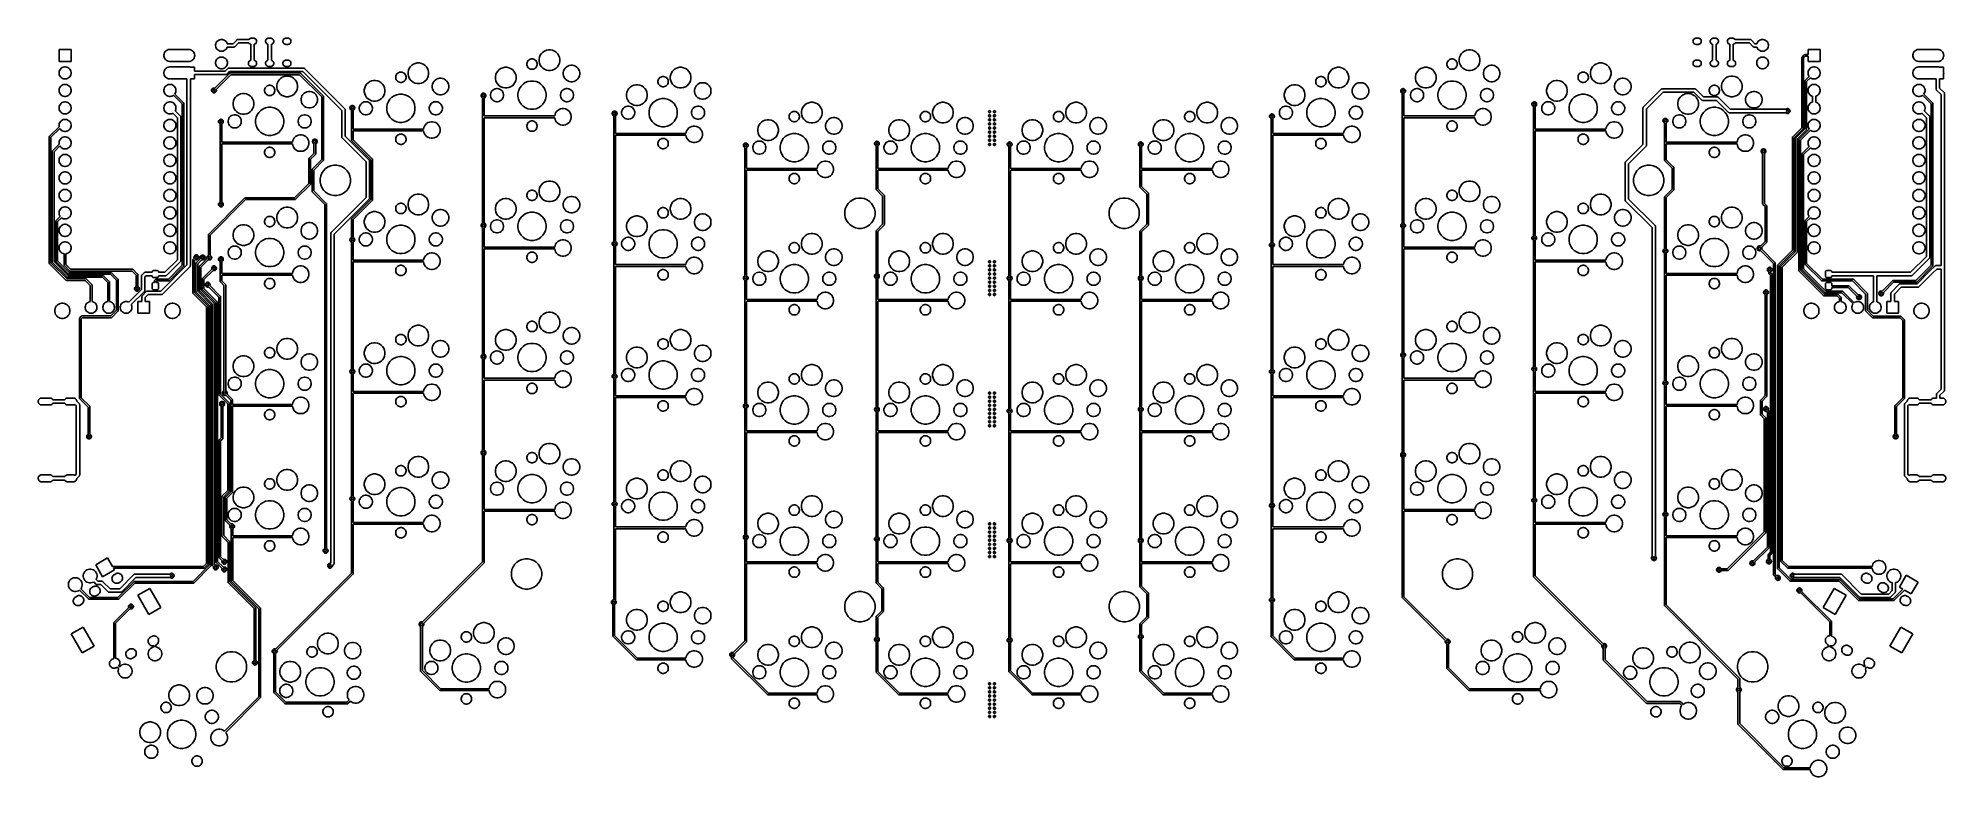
# Model space of a CAD drawing. Extents: x 70 to 347, y -163 to -55.
import ezdxf

# ---------------------------------------------------------------- set-up
doc = ezdxf.new("R2010")
doc.units = 0
doc.layers.add('BLACK', color=7, linetype='CONTINUOUS')

msp = doc.modelspace()

# ---------------------------------------------------------------- linework, layer by layer
at = {"layer": 'BLACK', "linetype": 'CONTINUOUS'}
for p, q in [((100.688, -55.4303), (100.756, -55.374)), ((100.756, -55.374), (100.834, -55.3322)), ((100.834, -55.3322), (100.919, -55.3065)), ((100.919, -55.3065), (100.985, -55.3)), ((100.985, -55.3), (101.329, -55.3)), ((101.329, -55.3), (101.396, -55.3065)), ((101.396, -55.3065), (101.48, -55.3322)), ((101.48, -55.3322), (101.559, -55.374)), ((101.559, -55.374), (101.627, -55.4303)), ((103.188, -55.4303), (103.256, -55.374)), ((103.256, -55.374), (103.334, -55.3322)), ((103.334, -55.3322), (103.419, -55.3065)), ((103.419, -55.3065), (103.485, -55.3)), ((103.485, -55.3), (103.829, -55.3)), ((103.829, -55.3), (103.896, -55.3065)), ((103.896, -55.3065), (103.98, -55.3322)), ((103.98, -55.3322), (104.059, -55.374)), ((104.059, -55.374), (104.127, -55.4303)), ((105.688, -55.4303), (105.756, -55.374)), ((105.756, -55.374), (105.834, -55.3322)), ((105.834, -55.3322), (105.919, -55.3065)), ((105.919, -55.3065), (105.985, -55.3)), ((105.985, -55.3), (106.329, -55.3)), ((106.329, -55.3), (106.396, -55.3065)), ((106.396, -55.3065), (106.48, -55.3322)), ((106.48, -55.3322), (106.559, -55.374)), ((106.559, -55.374), (106.627, -55.4303)), ((310.527, -55.4303), (310.595, -55.374)), ((310.595, -55.374), (310.673, -55.3322)), ((310.673, -55.3322), (310.758, -55.3065)), ((310.758, -55.3065), (310.824, -55.3)), ((310.824, -55.3), (311.168, -55.3)), ((311.168, -55.3), (311.235, -55.3065)), ((311.235, -55.3065), (311.319, -55.3322)), ((311.319, -55.3322), (311.398, -55.374)), ((311.398, -55.374), (311.466, -55.4303)), ((313.027, -55.4303), (313.095, -55.374)), ((313.095, -55.374), (313.173, -55.3322)), ((313.173, -55.3322), (313.258, -55.3065)), ((313.258, -55.3065), (313.324, -55.3)), ((313.324, -55.3), (313.668, -55.3)), ((313.668, -55.3), (313.735, -55.3065)), ((313.735, -55.3065), (313.819, -55.3322)), ((313.819, -55.3322), (313.898, -55.374)), ((313.898, -55.374), (313.966, -55.4303)), ((315.527, -55.4303), (315.595, -55.374)), ((315.595, -55.374), (315.673, -55.3322)), ((315.673, -55.3322), (315.758, -55.3065)), ((315.758, -55.3065), (315.824, -55.3)), ((315.824, -55.3), (316.168, -55.3)), ((316.168, -55.3), (316.235, -55.3065)), ((316.235, -55.3065), (316.319, -55.3322)), ((316.319, -55.3322), (316.398, -55.374)), ((316.398, -55.374), (316.466, -55.4303)), ((73.0551, -58.69), (73.0551, -56.9374)), ((73.0551, -56.9374), (74.8077, -56.9374)), ((74.8077, -56.9374), (74.8077, -58.69)), ((88.2951, -57.7274), (88.3288, -57.5581)), ((88.2951, -57.9), (88.2951, -57.7274)), ((88.3288, -58.0693), (88.2951, -57.9)), ((88.3288, -57.5581), (88.3948, -57.3986)), ((88.3948, -58.2288), (88.3288, -58.0693)), ((88.3948, -57.3986), (88.4907, -57.2551)), ((88.4907, -57.2551), (88.6128, -57.133)), ((88.6128, -57.133), (88.7563, -57.0371)), ((88.7563, -57.0371), (88.9158, -56.9711)), ((88.9158, -56.9711), (89.0851, -56.9374)), ((89.0851, -56.9374), (89.1708, -56.9374)), ((89.1708, -56.9374), (89.1962, -56.9349)), ((89.1962, -56.9349), (89.2392, -56.9307)), ((89.1962, -56.9349), (89.1962, -56.9349)), ((89.2392, -56.9307), (89.2823, -56.9349)), ((89.2823, -56.9349), (91.9254, -56.9349)), ((91.9254, -56.9349), (92.0542, -56.9476)), ((92.0542, -56.9476), (92.2194, -56.9977)), ((92.2194, -56.9977), (92.3716, -57.0791)), ((92.3716, -57.0791), (92.505, -57.1886)), ((92.505, -57.1886), (92.6145, -57.322)), ((92.6145, -57.322), (92.6959, -57.4742)), ((92.6959, -58.1482), (92.6145, -58.3004)), ((92.6959, -57.4742), (92.746, -57.6394)), ((92.746, -57.983), (92.6959, -58.1482)), ((92.746, -57.6394), (92.7629, -57.8112)), ((92.7629, -57.8112), (92.746, -57.983)), ((95.8074, -56.2663), (95.8401, -56.1021)), ((95.8074, -56.4337), (95.8074, -56.2663)), ((95.8401, -56.5979), (95.8074, -56.4337)), ((95.8401, -56.1021), (95.9041, -55.9474)), ((95.9041, -56.7526), (95.8401, -56.5979)), ((95.9041, -55.9474), (95.9972, -55.8082)), ((95.9972, -56.8918), (95.9041, -56.7526)), ((95.9972, -55.8082), (96.1155, -55.6898)), ((96.1155, -57.0102), (95.9972, -56.8918)), ((96.1155, -55.6898), (96.2548, -55.5967)), ((96.2548, -57.1033), (96.1155, -57.0102)), ((96.1155, -58.2298), (96.2548, -58.1367)), ((96.2548, -55.5967), (96.4095, -55.5327)), ((96.4095, -57.1673), (96.2548, -57.1033)), ((96.2548, -58.1367), (96.4095, -58.0727)), ((96.4095, -55.5327), (96.5737, -55.5)), ((96.5737, -57.2), (96.4095, -57.1673)), ((96.4095, -58.0727), (96.5737, -58.04)), ((96.5737, -55.5), (96.7411, -55.5)), ((96.7411, -57.2), (96.5737, -57.2)), ((96.5737, -58.04), (96.7411, -58.04)), ((96.7411, -55.5), (96.9053, -55.5327)), ((96.9053, -57.1673), (96.7411, -57.2)), ((96.7411, -58.04), (96.9053, -58.0727)), ((96.9053, -55.5327), (97.06, -55.5967)), ((97.06, -57.1033), (96.9053, -57.1673)), ((96.9053, -58.0727), (97.06, -58.1367)), ((97.06, -55.5967), (97.1992, -55.6898)), ((97.1992, -57.0102), (97.06, -57.1033)), ((97.06, -58.1367), (97.1992, -58.2298)), ((97.1992, -55.6898), (97.3176, -55.8082)), ((97.3176, -56.8918), (97.1992, -57.0102)), ((97.3176, -55.8082), (97.4106, -55.9474)), ((97.4106, -56.7526), (97.3176, -56.8918)), ((97.4106, -55.9474), (97.4739, -56.1)), ((97.4739, -56.6), (97.4106, -56.7526)), ((97.4739, -56.1), (98.3428, -56.1)), ((98.4341, -56.6), (97.4739, -56.6)), ((98.3428, -56.1), (98.8609, -55.5819)), ((98.4464, -56.6012), (98.4341, -56.6)), ((98.4954, -56.5964), (98.4464, -56.6012)), ((98.5425, -56.5821), (98.4954, -56.5964)), ((98.586, -56.5589), (98.5425, -56.5821)), ((98.624, -56.5276), (98.586, -56.5589)), ((98.6319, -56.5181), (98.624, -56.5276)), ((99.1499, -56), (98.6319, -56.5181)), ((98.8609, -55.5819), (98.8688, -55.5724)), ((98.8688, -55.5724), (98.9068, -55.5411)), ((98.9068, -55.5411), (98.9503, -55.5179)), ((98.9503, -55.5179), (98.9974, -55.5036)), ((98.9974, -55.5036), (99.0464, -55.4988)), ((99.0464, -55.4988), (99.0587, -55.5)), ((99.0587, -55.5), (100.631, -55.5)), ((100.631, -56), (99.1499, -56)), ((100.631, -55.4988), (100.688, -55.4303)), ((100.631, -55.5), (100.631, -55.4988)), ((100.631, -56.0012), (100.631, -56)), ((100.688, -56.0697), (100.631, -56.0012)), ((100.756, -56.126), (100.688, -56.0697)), ((100.834, -56.1678), (100.756, -56.126)), ((100.907, -56.1899), (100.834, -56.1678)), ((100.907, -58.5101), (100.907, -56.1899)), ((101.48, -56.1678), (101.407, -56.1899)), ((101.407, -56.1899), (101.407, -58.5101)), ((101.559, -56.126), (101.48, -56.1678)), ((101.627, -56.0697), (101.559, -56.126)), ((101.627, -55.4303), (101.683, -55.4988)), ((101.683, -56.0012), (101.627, -56.0697)), ((101.683, -55.4988), (101.725, -55.577)), ((101.725, -55.923), (101.683, -56.0012)), ((101.725, -55.577), (101.751, -55.6618)), ((101.751, -55.8382), (101.725, -55.923)), ((101.751, -55.6618), (101.76, -55.75)), ((101.76, -55.75), (101.751, -55.8382)), ((103.055, -55.75), (103.064, -55.6618)), ((103.064, -55.8382), (103.055, -55.75)), ((103.064, -55.6618), (103.09, -55.577)), ((103.09, -55.923), (103.064, -55.8382)), ((103.09, -55.577), (103.131, -55.4988)), ((103.131, -56.0012), (103.09, -55.923)), ((103.131, -55.4988), (103.188, -55.4303)), ((103.188, -56.0697), (103.131, -56.0012)), ((103.256, -56.126), (103.188, -56.0697)), ((103.334, -56.1678), (103.256, -56.126)), ((103.407, -56.1899), (103.334, -56.1678)), ((103.407, -58.5101), (103.407, -56.1899)), ((103.98, -56.1678), (103.907, -56.1899)), ((103.907, -56.1899), (103.907, -58.5101)), ((104.059, -56.126), (103.98, -56.1678)), ((104.127, -56.0697), (104.059, -56.126)), ((104.127, -55.4303), (104.183, -55.4988)), ((104.183, -56.0012), (104.127, -56.0697)), ((104.183, -55.4988), (104.225, -55.577)), ((104.225, -55.923), (104.183, -56.0012)), ((104.225, -55.577), (104.251, -55.6618)), ((104.251, -55.8382), (104.225, -55.923)), ((104.251, -55.6618), (104.26, -55.75)), ((104.26, -55.75), (104.251, -55.8382)), ((105.555, -55.75), (105.564, -55.6618)), ((105.564, -55.8382), (105.555, -55.75)), ((105.564, -55.6618), (105.59, -55.577)), ((105.59, -55.923), (105.564, -55.8382)), ((105.59, -55.577), (105.631, -55.4988)), ((105.631, -56.0012), (105.59, -55.923)), ((105.631, -55.4988), (105.688, -55.4303)), ((105.688, -56.0697), (105.631, -56.0012)), ((105.756, -56.126), (105.688, -56.0697)), ((105.834, -56.1678), (105.756, -56.126)), ((105.919, -56.1935), (105.834, -56.1678)), ((105.985, -56.2), (105.919, -56.1935)), ((106.329, -56.2), (105.985, -56.2)), ((106.396, -56.1935), (106.329, -56.2)), ((106.48, -56.1678), (106.396, -56.1935)), ((106.559, -56.126), (106.48, -56.1678)), ((106.627, -56.0697), (106.559, -56.126)), ((106.627, -55.4303), (106.683, -55.4988)), ((106.683, -56.0012), (106.627, -56.0697)), ((106.683, -55.4988), (106.725, -55.577)), ((106.725, -55.923), (106.683, -56.0012)), ((106.725, -55.577), (106.751, -55.6618)), ((106.751, -55.8382), (106.725, -55.923)), ((106.751, -55.6618), (106.76, -55.75)), ((106.76, -55.75), (106.751, -55.8382)), ((142.797, -58.3485), (142.855, -58.0587)), ((142.855, -58.0587), (142.968, -57.7857)), ((142.968, -57.7857), (143.132, -57.54)), ((143.132, -57.54), (143.341, -57.3311)), ((143.341, -57.3311), (143.587, -57.1669)), ((143.587, -57.1669), (143.86, -57.0538)), ((143.86, -57.0538), (144.15, -56.9962)), ((144.15, -56.9962), (144.445, -56.9962)), ((144.445, -56.9962), (144.735, -57.0538)), ((144.735, -57.0538), (145.008, -57.1669)), ((145.008, -57.1669), (145.254, -57.3311)), ((145.254, -57.3311), (145.463, -57.54)), ((145.463, -57.54), (145.627, -57.7857)), ((145.627, -57.7857), (145.74, -58.0587)), ((145.74, -58.0587), (145.797, -58.3485)), ((276.437, -58.3485), (276.494, -58.0587)), ((276.494, -58.0587), (276.607, -57.7857)), ((276.607, -57.7857), (276.771, -57.54)), ((276.771, -57.54), (276.98, -57.3311)), ((276.98, -57.3311), (277.226, -57.1669)), ((277.226, -57.1669), (277.499, -57.0538)), ((277.499, -57.0538), (277.789, -56.9962)), ((277.789, -56.9962), (278.084, -56.9962)), ((278.084, -56.9962), (278.374, -57.0538)), ((278.374, -57.0538), (278.647, -57.1669)), ((278.647, -57.1669), (278.893, -57.3311)), ((278.893, -57.3311), (279.102, -57.54)), ((279.102, -57.54), (279.266, -57.7857)), ((279.266, -57.7857), (279.379, -58.0587)), ((279.379, -58.0587), (279.437, -58.3485)), ((310.394, -55.75), (310.403, -55.6618)), ((310.403, -55.8382), (310.394, -55.75)), ((310.403, -55.6618), (310.429, -55.577)), ((310.429, -55.923), (310.403, -55.8382)), ((310.429, -55.577), (310.47, -55.4988)), ((310.47, -56.0012), (310.429, -55.923)), ((310.47, -55.4988), (310.527, -55.4303)), ((310.527, -56.0697), (310.47, -56.0012)), ((310.595, -56.126), (310.527, -56.0697)), ((310.673, -56.1678), (310.595, -56.126)), ((310.758, -56.1935), (310.673, -56.1678)), ((310.824, -56.2), (310.758, -56.1935)), ((311.168, -56.2), (310.824, -56.2)), ((311.235, -56.1935), (311.168, -56.2)), ((311.319, -56.1678), (311.235, -56.1935)), ((311.398, -56.126), (311.319, -56.1678)), ((311.466, -56.0697), (311.398, -56.126)), ((311.466, -55.4303), (311.522, -55.4988)), ((311.522, -56.0012), (311.466, -56.0697)), ((311.522, -55.4988), (311.564, -55.577)), ((311.564, -55.923), (311.522, -56.0012)), ((311.564, -55.577), (311.59, -55.6618)), ((311.59, -55.8382), (311.564, -55.923)), ((311.59, -55.6618), (311.599, -55.75)), ((311.599, -55.75), (311.59, -55.8382)), ((312.894, -55.75), (312.903, -55.6618)), ((312.903, -55.8382), (312.894, -55.75)), ((312.903, -55.6618), (312.929, -55.577)), ((312.929, -55.923), (312.903, -55.8382)), ((312.929, -55.577), (312.97, -55.4988)), ((312.97, -56.0012), (312.929, -55.923)), ((312.97, -55.4988), (313.027, -55.4303)), ((313.027, -56.0697), (312.97, -56.0012)), ((313.095, -56.126), (313.027, -56.0697)), ((313.173, -56.1678), (313.095, -56.126)), ((313.246, -56.1899), (313.173, -56.1678)), ((313.246, -58.5101), (313.246, -56.1899)), ((313.819, -56.1678), (313.746, -56.1899)), ((313.746, -56.1899), (313.746, -58.5101)), ((313.898, -56.126), (313.819, -56.1678)), ((313.966, -56.0697), (313.898, -56.126)), ((313.966, -55.4303), (314.022, -55.4988)), ((314.022, -56.0012), (313.966, -56.0697)), ((314.022, -55.4988), (314.064, -55.577)), ((314.064, -55.923), (314.022, -56.0012)), ((314.064, -55.577), (314.09, -55.6618)), ((314.09, -55.8382), (314.064, -55.923)), ((314.09, -55.6618), (314.099, -55.75)), ((314.099, -55.75), (314.09, -55.8382)), ((315.394, -55.75), (315.403, -55.6618)), ((315.403, -55.8382), (315.394, -55.75)), ((315.403, -55.6618), (315.429, -55.577)), ((315.429, -55.923), (315.403, -55.8382)), ((315.429, -55.577), (315.47, -55.4988)), ((315.47, -56.0012), (315.429, -55.923)), ((315.47, -55.4988), (315.527, -55.4303)), ((315.527, -56.0697), (315.47, -56.0012)), ((315.595, -56.126), (315.527, -56.0697)), ((315.673, -56.1678), (315.595, -56.126)), ((315.746, -56.1899), (315.673, -56.1678)), ((315.746, -58.5101), (315.746, -56.1899)), ((316.319, -56.1678), (316.246, -56.1899)), ((316.246, -56.1899), (316.246, -58.5101)), ((316.398, -56.126), (316.319, -56.1678)), ((316.466, -56.0697), (316.398, -56.126)), ((316.466, -55.4303), (316.522, -55.4988)), ((316.522, -56.0012), (316.466, -56.0697)), ((316.522, -55.4988), (316.523, -55.5)), ((316.523, -56), (316.522, -56.0012)), ((316.523, -55.5), (318.684, -55.5)), ((318.593, -56), (316.523, -56)), ((319.111, -56.5181), (318.593, -56)), ((318.684, -55.5), (318.696, -55.4988)), ((318.696, -55.4988), (318.709, -55.5)), ((318.709, -55.5), (318.745, -55.5036)), ((318.745, -55.5036), (318.793, -55.5179)), ((318.793, -55.5179), (318.836, -55.5411)), ((318.836, -55.5411), (318.874, -55.5724)), ((318.874, -55.5724), (318.882, -55.5819)), ((318.882, -55.5819), (319.4, -56.1)), ((319.119, -56.5276), (319.111, -56.5181)), ((319.157, -56.5589), (319.119, -56.5276)), ((319.2, -56.5821), (319.157, -56.5589)), ((319.247, -56.5964), (319.2, -56.5821)), ((319.296, -56.6012), (319.247, -56.5964)), ((319.309, -56.6), (319.296, -56.6012)), ((319.68, -56.6), (319.309, -56.6)), ((319.4, -56.1), (319.68, -56.1)), ((319.68, -56.1), (319.743, -55.9474)), ((319.743, -56.7526), (319.68, -56.6)), ((319.743, -55.9474), (319.836, -55.8082)), ((319.836, -56.8918), (319.743, -56.7526)), ((319.836, -55.8082), (319.955, -55.6898)), ((319.955, -57.0102), (319.836, -56.8918)), ((319.955, -55.6898), (320.094, -55.5967)), ((320.094, -57.1033), (319.955, -57.0102)), ((319.955, -58.2298), (320.094, -58.1367)), ((320.094, -55.5967), (320.248, -55.5327)), ((320.248, -57.1673), (320.094, -57.1033)), ((320.094, -58.1367), (320.248, -58.0727)), ((320.248, -55.5327), (320.413, -55.5)), ((320.413, -57.2), (320.248, -57.1673)), ((320.248, -58.0727), (320.413, -58.04)), ((320.413, -55.5), (320.58, -55.5)), ((320.58, -57.2), (320.413, -57.2)), ((320.413, -58.04), (320.58, -58.04)), ((320.58, -55.5), (320.744, -55.5327)), ((320.744, -57.1673), (320.58, -57.2)), ((320.58, -58.04), (320.744, -58.0727)), ((320.744, -55.5327), (320.899, -55.5967)), ((320.899, -57.1033), (320.744, -57.1673)), ((320.744, -58.0727), (320.899, -58.1367)), ((320.899, -55.5967), (321.038, -55.6898)), ((321.038, -57.0102), (320.899, -57.1033)), ((320.899, -58.1367), (321.038, -58.2298)), ((321.038, -55.6898), (321.157, -55.8082)), ((321.157, -56.8918), (321.038, -57.0102)), ((321.157, -55.8082), (321.25, -55.9474)), ((321.25, -56.7526), (321.157, -56.8918)), ((321.25, -55.9474), (321.314, -56.1021)), ((321.314, -56.5979), (321.25, -56.7526)), ((321.314, -56.1021), (321.346, -56.2663)), ((321.346, -56.4337), (321.314, -56.5979)), ((321.346, -56.2663), (321.346, -56.4337)), ((326.206, -58.1296), (326.208, -58.1051)), ((326.206, -58.1357), (326.206, -58.1296)), ((326.206, -68.3004), (326.206, -58.1357)), ((326.208, -58.1051), (326.215, -58.0815)), ((326.215, -58.0815), (326.227, -58.0598)), ((326.227, -58.0598), (326.239, -58.0455)), ((326.239, -58.0455), (326.242, -58.0407)), ((326.239, -58.0455), (326.239, -58.0455)), ((326.242, -58.0407), (326.247, -58.0368)), ((326.247, -58.0368), (326.554, -57.7296)), ((326.699, -57.9387), (326.456, -58.1813)), ((326.456, -58.1813), (326.456, -68.3461)), ((326.554, -57.7296), (326.558, -57.7249)), ((326.558, -57.7249), (326.563, -57.721)), ((326.563, -57.721), (326.577, -57.7093)), ((326.563, -57.721), (326.563, -57.721)), ((326.577, -57.7093), (326.599, -57.6977)), ((326.599, -57.6977), (326.623, -57.6905)), ((326.623, -57.6905), (326.641, -57.6887)), ((326.641, -57.6887), (326.647, -57.6881)), ((326.641, -57.6887), (326.641, -57.6887)), ((326.647, -57.6881), (326.653, -57.6887)), ((326.653, -57.6887), (327.106, -57.6887)), ((327.106, -57.9387), (326.699, -57.9387)), ((327.106, -57.6887), (327.106, -56.9374)), ((327.106, -56.9374), (328.859, -56.9374)), ((327.106, -58.69), (327.106, -57.9387)), ((328.859, -56.9374), (328.859, -58.69)), ((342.346, -57.7274), (342.38, -57.5581)), ((342.346, -57.9), (342.346, -57.7274)), ((342.38, -58.0693), (342.346, -57.9)), ((342.38, -57.5581), (342.446, -57.3986)), ((342.446, -58.2288), (342.38, -58.0693)), ((342.446, -57.3986), (342.542, -57.2551)), ((342.542, -57.2551), (342.664, -57.133)), ((342.664, -57.133), (342.808, -57.0371)), ((342.808, -57.0371), (342.967, -56.9711)), ((342.967, -56.9711), (343.136, -56.9374)), ((343.136, -56.9374), (343.222, -56.9374)), ((343.222, -56.9374), (343.247, -56.9349)), ((343.247, -56.9349), (345.977, -56.9349)), ((345.977, -56.9349), (346.105, -56.9476)), ((346.105, -56.9476), (346.271, -56.9977)), ((346.271, -56.9977), (346.423, -57.0791)), ((346.423, -57.0791), (346.556, -57.1886)), ((346.556, -57.1886), (346.666, -57.322)), ((346.666, -57.322), (346.747, -57.4742)), ((346.747, -58.1482), (346.666, -58.3004)), ((346.747, -57.4742), (346.797, -57.6394)), ((346.797, -57.983), (346.747, -58.1482)), ((346.797, -57.6394), (346.814, -57.8112)), ((346.814, -57.8112), (346.797, -57.983)), ((74.8077, -58.69), (73.0551, -58.69)), ((73.0551, -60.2674), (73.0888, -60.0981)), ((73.0551, -60.44), (73.0551, -60.2674)), ((73.0888, -60.6093), (73.0551, -60.44)), ((73.0888, -60.0981), (73.1548, -59.9386)), ((73.1548, -60.7688), (73.0888, -60.6093)), ((73.1548, -59.9386), (73.2507, -59.7951)), ((73.2507, -60.9123), (73.1548, -60.7688)), ((73.2507, -59.7951), (73.3728, -59.673)), ((73.3728, -61.0344), (73.2507, -60.9123)), ((73.3728, -59.673), (73.5163, -59.5771)), ((73.5163, -59.5771), (73.6758, -59.5111)), ((73.6758, -59.5111), (73.8451, -59.4774)), ((73.8451, -59.4774), (74.0177, -59.4774)), ((74.0177, -59.4774), (74.187, -59.5111)), ((74.187, -59.5111), (74.3465, -59.5771)), ((74.3465, -59.5771), (74.49, -59.673)), ((74.49, -59.673), (74.6121, -59.7951)), ((74.6121, -60.9123), (74.49, -61.0344)), ((74.6121, -59.7951), (74.708, -59.9386)), ((74.708, -60.7688), (74.6121, -60.9123)), ((74.708, -59.9386), (74.774, -60.0981)), ((74.774, -60.6093), (74.708, -60.7688)), ((74.774, -60.0981), (74.8077, -60.2674)), ((74.8077, -60.44), (74.774, -60.6093)), ((74.8077, -60.2674), (74.8077, -60.44)), ((88.2951, -60.2674), (88.3288, -60.0981)), ((88.2951, -60.44), (88.2951, -60.2674)), ((88.3288, -60.6093), (88.2951, -60.44)), ((88.3288, -60.0981), (88.3948, -59.9386)), ((88.3948, -60.7688), (88.3288, -60.6093)), ((88.4907, -58.3723), (88.3948, -58.2288)), ((88.3948, -59.9386), (88.4907, -59.7951)), ((88.4907, -60.9123), (88.3948, -60.7688)), ((88.6128, -58.4944), (88.4907, -58.3723)), ((88.4907, -59.7951), (88.6128, -59.673)), ((88.6128, -61.0344), (88.4907, -60.9123)), ((88.7563, -58.5903), (88.6128, -58.4944)), ((88.6128, -59.673), (88.7563, -59.5771)), ((88.9158, -58.6563), (88.7563, -58.5903)), ((88.7563, -59.5771), (88.9158, -59.5111)), ((89.0851, -58.69), (88.9158, -58.6563)), ((88.9158, -59.5111), (89.0851, -59.4774)), ((89.1937, -58.69), (89.0851, -58.69)), ((89.0851, -59.4774), (89.1708, -59.4774)), ((89.1708, -59.4774), (89.1962, -59.4749)), ((89.2367, -58.6942), (89.1937, -58.69)), ((89.1962, -59.4749), (89.2392, -59.4707)), ((89.1962, -59.4749), (89.1962, -59.4749)), ((89.3051, -58.6875), (89.2367, -58.6942)), ((89.2392, -59.4707), (89.2823, -59.4749)), ((89.2823, -59.4749), (91.9254, -59.4749)), ((91.9254, -58.6875), (89.3051, -58.6875)), ((92.0542, -58.6748), (91.9254, -58.6875)), ((91.9254, -59.4749), (92.0542, -59.4876)), ((92.2194, -58.6247), (92.0542, -58.6748)), ((92.0542, -59.4876), (92.0991, -59.5012)), ((92.0991, -59.5012), (92.7324, -59.5012)), ((92.3716, -58.5433), (92.2194, -58.6247)), ((92.505, -58.4338), (92.3716, -58.5433)), ((92.6145, -58.3004), (92.505, -58.4338)), ((92.7324, -59.5012), (92.7324, -60.1012)), ((92.7324, -60.1012), (97.1881, -60.1012)), ((97.2794, -60.6012), (92.7324, -60.6012)), ((92.7324, -60.6012), (92.7324, -61.2012)), ((95.7052, -62.574), (97.8821, -60.3971)), ((95.8074, -58.8063), (95.8401, -58.6421)), ((95.8074, -58.9737), (95.8074, -58.8063)), ((95.8401, -59.1379), (95.8074, -58.9737)), ((95.8401, -58.6421), (95.9041, -58.4874)), ((95.9041, -59.2926), (95.8401, -59.1379)), ((98.0266, -60.6062), (95.882, -62.7508)), ((95.9041, -58.4874), (95.9972, -58.3482)), ((95.9972, -59.4318), (95.9041, -59.2926)), ((95.9972, -58.3482), (96.1155, -58.2298)), ((96.1155, -59.5502), (95.9972, -59.4318)), ((96.2548, -59.6433), (96.1155, -59.5502)), ((96.4095, -59.7073), (96.2548, -59.6433)), ((96.5737, -59.74), (96.4095, -59.7073)), ((96.7411, -59.74), (96.5737, -59.74)), ((96.9053, -59.7073), (96.7411, -59.74)), ((97.06, -59.6433), (96.9053, -59.7073)), ((97.1992, -59.5502), (97.06, -59.6433)), ((97.1881, -60.1012), (97.5512, -59.7381)), ((97.1992, -58.2298), (97.3176, -58.3482)), ((97.3176, -59.4318), (97.1992, -59.5502)), ((97.2917, -60.6024), (97.2794, -60.6012)), ((97.3407, -60.5976), (97.2917, -60.6024)), ((97.3176, -58.3482), (97.4106, -58.4874)), ((97.4106, -59.2926), (97.3176, -59.4318)), ((97.3418, -60.5972), (97.3407, -60.5976)), ((97.3878, -60.5833), (97.3418, -60.5972)), ((97.4312, -60.5601), (97.3878, -60.5833)), ((97.4106, -58.4874), (97.4747, -58.6421)), ((97.4747, -59.1379), (97.4106, -59.2926)), ((97.4693, -60.5288), (97.4312, -60.5601)), ((97.4771, -60.5193), (97.4693, -60.5288)), ((97.4747, -58.6421), (97.5074, -58.8063)), ((97.5074, -58.9737), (97.4747, -59.1379)), ((97.8402, -60.1562), (97.4771, -60.5193)), ((97.5074, -58.8063), (97.5074, -58.9737)), ((97.5512, -59.7381), (97.559, -59.7286)), ((97.559, -59.7286), (97.5971, -59.6973)), ((97.5971, -59.6973), (97.6405, -59.6741)), ((97.6405, -59.6741), (97.6441, -59.673)), ((97.6441, -59.673), (97.6877, -59.6598)), ((97.6877, -59.6598), (97.7367, -59.655)), ((97.7367, -59.655), (97.7489, -59.6562)), ((97.7489, -59.6562), (108.552, -59.6562)), ((108.46, -60.1562), (97.8402, -60.1562)), ((97.8821, -60.3971), (97.886, -60.3924)), ((97.886, -60.3924), (97.8908, -60.3885)), ((97.8908, -60.3885), (97.9051, -60.3768)), ((97.9051, -60.3768), (97.9268, -60.3652)), ((97.9268, -60.3652), (97.9503, -60.358)), ((97.9503, -60.358), (97.9687, -60.3562)), ((97.9687, -60.3562), (97.9748, -60.3556)), ((97.9687, -60.3562), (97.9687, -60.3562)), ((97.9748, -60.3556), (97.981, -60.3562)), ((97.981, -60.3562), (108.044, -60.3562)), ((107.998, -60.6062), (98.0266, -60.6062)), ((100.555, -58.95), (100.564, -58.8618)), ((100.564, -59.0382), (100.555, -58.95)), ((100.564, -58.8618), (100.59, -58.777)), ((100.59, -59.123), (100.564, -59.0382)), ((100.59, -58.777), (100.631, -58.6988)), ((100.631, -59.2012), (100.59, -59.123)), ((100.631, -58.6988), (100.688, -58.6303)), ((100.688, -59.2697), (100.631, -59.2012)), ((100.688, -58.6303), (100.756, -58.574)), ((100.756, -59.326), (100.688, -59.2697)), ((100.756, -58.574), (100.834, -58.5322)), ((100.834, -59.3678), (100.756, -59.326)), ((100.834, -58.5322), (100.907, -58.5101)), ((100.919, -59.3935), (100.834, -59.3678)), ((100.985, -59.4), (100.919, -59.3935)), ((101.329, -59.4), (100.985, -59.4)), ((101.396, -59.3935), (101.329, -59.4)), ((101.48, -59.3678), (101.396, -59.3935)), ((101.407, -58.5101), (101.48, -58.5322)), ((101.48, -58.5322), (101.559, -58.574)), ((101.559, -59.326), (101.48, -59.3678)), ((101.559, -58.574), (101.627, -58.6303)), ((101.627, -59.2697), (101.559, -59.326)), ((101.627, -58.6303), (101.683, -58.6988)), ((101.683, -59.2012), (101.627, -59.2697)), ((101.683, -58.6988), (101.725, -58.777)), ((101.725, -59.123), (101.683, -59.2012)), ((101.725, -58.777), (101.751, -58.8618)), ((101.751, -59.0382), (101.725, -59.123)), ((101.751, -58.8618), (101.76, -58.95)), ((101.76, -58.95), (101.751, -59.0382)), ((103.055, -58.95), (103.064, -58.8618)), ((103.064, -59.0382), (103.055, -58.95)), ((103.064, -58.8618), (103.09, -58.777)), ((103.09, -59.123), (103.064, -59.0382)), ((103.09, -58.777), (103.131, -58.6988)), ((103.131, -59.2012), (103.09, -59.123)), ((103.131, -58.6988), (103.188, -58.6303)), ((103.188, -59.2697), (103.131, -59.2012)), ((103.188, -58.6303), (103.256, -58.574)), ((103.256, -59.326), (103.188, -59.2697)), ((103.256, -58.574), (103.334, -58.5322)), ((103.334, -59.3678), (103.256, -59.326)), ((103.334, -58.5322), (103.407, -58.5101)), ((103.419, -59.3935), (103.334, -59.3678)), ((103.485, -59.4), (103.419, -59.3935)), ((103.829, -59.4), (103.485, -59.4)), ((103.896, -59.3935), (103.829, -59.4)), ((103.98, -59.3678), (103.896, -59.3935)), ((103.907, -58.5101), (103.98, -58.5322)), ((103.98, -58.5322), (104.059, -58.574)), ((104.059, -59.326), (103.98, -59.3678)), ((104.059, -58.574), (104.127, -58.6303)), ((104.127, -59.2697), (104.059, -59.326)), ((104.127, -58.6303), (104.183, -58.6988)), ((104.183, -59.2012), (104.127, -59.2697)), ((104.183, -58.6988), (104.225, -58.777)), ((104.225, -59.123), (104.183, -59.2012)), ((104.225, -58.777), (104.251, -58.8618)), ((104.251, -59.0382), (104.225, -59.123)), ((104.251, -58.8618), (104.26, -58.95)), ((104.26, -58.95), (104.251, -59.0382)), ((105.487, -60.9769), (105.76, -60.8638)), ((105.555, -58.95), (105.564, -58.8618)), ((105.564, -59.0382), (105.555, -58.95)), ((105.564, -58.8618), (105.59, -58.777)), ((105.59, -59.123), (105.564, -59.0382)), ((105.59, -58.777), (105.631, -58.6988)), ((105.631, -59.2012), (105.59, -59.123)), ((105.631, -58.6988), (105.688, -58.6303)), ((105.688, -59.2697), (105.631, -59.2012)), ((105.688, -58.6303), (105.756, -58.574)), ((105.756, -59.326), (105.688, -59.2697)), ((105.756, -58.574), (105.834, -58.5322)), ((105.834, -59.3678), (105.756, -59.326)), ((105.76, -60.8638), (106.05, -60.8062)), ((105.834, -58.5322), (105.919, -58.5065)), ((105.919, -59.3935), (105.834, -59.3678)), ((105.919, -58.5065), (105.985, -58.5)), ((105.985, -59.4), (105.919, -59.3935)), ((105.985, -58.5), (106.329, -58.5)), ((106.329, -59.4), (105.985, -59.4)), ((106.05, -60.8062), (106.345, -60.8062)), ((106.329, -58.5), (106.396, -58.5065)), ((106.396, -59.3935), (106.329, -59.4)), ((106.345, -60.8062), (106.635, -60.8638)), ((106.396, -58.5065), (106.48, -58.5322)), ((106.48, -59.3678), (106.396, -59.3935)), ((106.48, -58.5322), (106.559, -58.574)), ((106.559, -59.326), (106.48, -59.3678)), ((106.559, -58.574), (106.627, -58.6303)), ((106.627, -59.2697), (106.559, -59.326)), ((106.627, -58.6303), (106.683, -58.6988)), ((106.683, -59.2012), (106.627, -59.2697)), ((106.635, -60.8638), (106.908, -60.9769)), ((106.683, -58.6988), (106.725, -58.777)), ((106.725, -59.123), (106.683, -59.2012)), ((106.725, -58.777), (106.751, -58.8618)), ((106.751, -59.0382), (106.725, -59.123)), ((106.751, -58.8618), (106.76, -58.95)), ((106.76, -58.95), (106.751, -59.0382)), ((111.233, -63.8406), (107.998, -60.6062)), ((108.044, -60.3562), (108.05, -60.3556)), ((108.05, -60.3556), (108.056, -60.3562)), ((108.056, -60.3562), (108.056, -60.3562)), ((108.056, -60.3562), (108.075, -60.358)), ((108.075, -60.358), (108.098, -60.3652)), ((108.098, -60.3652), (108.12, -60.3768)), ((108.12, -60.3768), (108.139, -60.3924)), ((108.139, -60.3924), (108.143, -60.3972)), ((108.143, -60.3972), (111.442, -63.6961)), ((114.127, -65.823), (108.46, -60.1562)), ((108.552, -59.6562), (108.564, -59.655)), ((108.564, -59.655), (108.576, -59.6562)), ((108.576, -59.6562), (108.613, -59.6598)), ((108.613, -59.6598), (108.66, -59.6741)), ((108.66, -59.6741), (108.703, -59.6973)), ((108.703, -59.6973), (108.741, -59.7286)), ((108.741, -59.7286), (108.749, -59.7381)), ((108.749, -59.7381), (114.545, -65.5339)), ((121.957, -60.9073), (121.986, -60.7624)), ((121.957, -61.0551), (121.957, -60.9073)), ((121.986, -60.7624), (122.043, -60.6259)), ((122.043, -60.6259), (122.125, -60.5031)), ((122.125, -60.5031), (122.229, -60.3986)), ((122.229, -60.3986), (122.352, -60.3166)), ((122.352, -60.3166), (122.489, -60.26)), ((122.489, -60.26), (122.634, -60.2312)), ((122.634, -60.2312), (122.781, -60.2312)), ((122.781, -60.2312), (122.926, -60.26)), ((122.926, -60.26), (123.063, -60.3166)), ((123.063, -60.3166), (123.185, -60.3986)), ((123.185, -60.3986), (123.29, -60.5031)), ((123.29, -60.5031), (123.372, -60.6259)), ((123.372, -60.6259), (123.429, -60.7624)), ((123.429, -60.7624), (123.457, -60.9073)), ((123.457, -60.9073), (123.457, -61.0551)), ((123.747, -60.2535), (123.805, -59.9637)), ((123.747, -60.5489), (123.747, -60.2535)), ((123.805, -60.8387), (123.747, -60.5489)), ((123.805, -59.9637), (123.918, -59.6907)), ((123.918, -61.1117), (123.805, -60.8387)), ((123.918, -59.6907), (124.082, -59.445)), ((124.082, -59.445), (124.291, -59.2361)), ((124.291, -59.2361), (124.537, -59.0719)), ((124.537, -59.0719), (124.81, -58.9589)), ((124.81, -58.9589), (125.1, -58.9012)), ((125.1, -58.9012), (125.395, -58.9012)), ((125.395, -58.9012), (125.685, -58.9589)), ((125.685, -58.9589), (125.958, -59.0719)), ((125.958, -59.0719), (126.204, -59.2361)), ((126.204, -59.2361), (126.413, -59.445)), ((126.413, -59.445), (126.577, -59.6907)), ((126.577, -59.6907), (126.69, -59.9637)), ((126.69, -60.8387), (126.577, -61.1117)), ((126.69, -59.9637), (126.747, -60.2535)), ((126.747, -60.5489), (126.69, -60.8387)), ((126.747, -60.2535), (126.747, -60.5489)), ((136.447, -60.8885), (136.505, -60.5987)), ((136.447, -61.1839), (136.447, -60.8885)), ((136.505, -60.5987), (136.618, -60.3257)), ((136.618, -60.3257), (136.782, -60.08)), ((136.782, -60.08), (136.991, -59.8711)), ((136.991, -59.8711), (137.237, -59.7069)), ((137.237, -59.7069), (137.51, -59.5938)), ((137.51, -59.5938), (137.8, -59.5362)), ((137.8, -59.5362), (138.095, -59.5362)), ((138.095, -59.5362), (138.385, -59.5938)), ((138.385, -59.5938), (138.658, -59.7069)), ((138.658, -59.7069), (138.904, -59.8711)), ((138.904, -59.8711), (139.113, -60.08)), ((139.113, -60.08), (139.277, -60.3257)), ((139.277, -60.3257), (139.39, -60.5987)), ((139.39, -60.5987), (139.447, -60.8885)), ((139.447, -60.8885), (139.447, -61.1839)), ((141.007, -59.0023), (141.036, -58.8574)), ((141.007, -59.1501), (141.007, -59.0023)), ((141.036, -59.295), (141.007, -59.1501)), ((141.036, -58.8574), (141.093, -58.7209)), ((141.093, -59.4315), (141.036, -59.295)), ((141.093, -58.7209), (141.175, -58.5981)), ((141.175, -59.5543), (141.093, -59.4315)), ((141.175, -58.5981), (141.279, -58.4936)), ((141.279, -59.6588), (141.175, -59.5543)), ((141.279, -58.4936), (141.402, -58.4116)), ((141.402, -59.7408), (141.279, -59.6588)), ((141.402, -58.4116), (141.539, -58.355)), ((141.539, -59.7974), (141.402, -59.7408)), ((141.539, -58.355), (141.684, -58.3262)), ((141.684, -59.8262), (141.539, -59.7974)), ((141.684, -58.3262), (141.831, -58.3262)), ((141.831, -59.8262), (141.684, -59.8262)), ((141.831, -58.3262), (141.976, -58.355)), ((141.976, -59.7974), (141.831, -59.8262)), ((141.976, -58.355), (142.113, -58.4116)), ((142.113, -59.7408), (141.976, -59.7974)), ((142.113, -58.4116), (142.235, -58.4936)), ((142.235, -59.6588), (142.113, -59.7408)), ((142.235, -58.4936), (142.34, -58.5981)), ((142.34, -59.5543), (142.235, -59.6588)), ((142.34, -58.5981), (142.422, -58.7209)), ((142.422, -59.4315), (142.34, -59.5543)), ((142.422, -58.7209), (142.479, -58.8574)), ((142.479, -59.295), (142.422, -59.4315)), ((142.479, -58.8574), (142.507, -59.0023)), ((142.507, -59.1501), (142.479, -59.295)), ((142.507, -59.0023), (142.507, -59.1501)), ((142.797, -58.6439), (142.797, -58.3485)), ((142.855, -58.9337), (142.797, -58.6439)), ((142.968, -59.2067), (142.855, -58.9337)), ((143.132, -59.4524), (142.968, -59.2067)), ((143.341, -59.6613), (143.132, -59.4524)), ((143.587, -59.8255), (143.341, -59.6613)), ((143.86, -59.9386), (143.587, -59.8255)), ((144.15, -59.9962), (143.86, -59.9386)), ((144.445, -59.9962), (144.15, -59.9962)), ((144.735, -59.9386), (144.445, -59.9962)), ((145.008, -59.8255), (144.735, -59.9386)), ((145.254, -59.6613), (145.008, -59.8255)), ((145.463, -59.4524), (145.254, -59.6613)), ((145.627, -59.2067), (145.463, -59.4524)), ((145.74, -58.9337), (145.627, -59.2067)), ((145.797, -58.6439), (145.74, -58.9337)), ((145.797, -58.3485), (145.797, -58.6439)), ((146.307, -60.308), (146.354, -60.0762)), ((146.307, -60.5444), (146.307, -60.308)), ((146.354, -60.7762), (146.307, -60.5444)), ((146.354, -60.0762), (146.444, -59.8578)), ((146.444, -60.9946), (146.354, -60.7762)), ((146.444, -59.8578), (146.575, -59.6612)), ((146.575, -59.6612), (146.742, -59.4941)), ((146.742, -59.4941), (146.939, -59.3628)), ((146.939, -59.3628), (147.157, -59.2723)), ((147.157, -59.2723), (147.389, -59.2262)), ((147.389, -59.2262), (147.626, -59.2262)), ((147.626, -59.2262), (147.857, -59.2723)), ((147.857, -59.2723), (148.076, -59.3628)), ((148.076, -59.3628), (148.272, -59.4941)), ((148.272, -59.4941), (148.439, -59.6612)), ((148.439, -59.6612), (148.571, -59.8578)), ((148.571, -59.8578), (148.661, -60.0762)), ((148.661, -60.7762), (148.571, -60.9946)), ((148.661, -60.0762), (148.707, -60.308)), ((148.707, -60.5444), (148.661, -60.7762)), ((148.707, -60.308), (148.707, -60.5444)), ((160.329, -61.0336), (160.452, -60.9516)), ((160.452, -60.9516), (160.589, -60.895)), ((160.589, -60.895), (160.734, -60.8662)), ((160.734, -60.8662), (160.881, -60.8662)), ((160.881, -60.8662), (161.026, -60.895)), ((161.026, -60.895), (161.163, -60.9516)), ((161.163, -60.9516), (161.285, -61.0336)), ((161.847, -60.8885), (161.905, -60.5987)), ((161.847, -61.1839), (161.847, -60.8885)), ((161.905, -60.5987), (162.018, -60.3257)), ((162.018, -60.3257), (162.182, -60.08)), ((162.182, -60.08), (162.391, -59.8711)), ((162.391, -59.8711), (162.637, -59.7069)), ((162.637, -59.7069), (162.91, -59.5938)), ((162.91, -59.5938), (163.2, -59.5362)), ((163.2, -59.5362), (163.495, -59.5362)), ((163.495, -59.5362), (163.785, -59.5938)), ((163.785, -59.5938), (164.058, -59.7069)), ((164.058, -59.7069), (164.304, -59.8711)), ((164.304, -59.8711), (164.513, -60.08)), ((164.513, -60.08), (164.677, -60.3257)), ((164.677, -60.3257), (164.79, -60.5987)), ((164.79, -60.5987), (164.847, -60.8885)), ((164.847, -60.8885), (164.847, -61.1839)), ((255.868, -61.0336), (255.991, -60.9516)), ((255.991, -60.9516), (256.128, -60.895)), ((256.128, -60.895), (256.273, -60.8662)), ((256.273, -60.8662), (256.42, -60.8662)), ((256.42, -60.8662), (256.565, -60.895)), ((256.565, -60.895), (256.702, -60.9516)), ((256.702, -60.9516), (256.825, -61.0336)), ((257.387, -60.8885), (257.444, -60.5987)), ((257.387, -61.1839), (257.387, -60.8885)), ((257.444, -60.5987), (257.557, -60.3257)), ((257.557, -60.3257), (257.721, -60.08)), ((257.721, -60.08), (257.93, -59.8711)), ((257.93, -59.8711), (258.176, -59.7069)), ((258.176, -59.7069), (258.449, -59.5938)), ((258.449, -59.5938), (258.739, -59.5362)), ((258.739, -59.5362), (259.034, -59.5362)), ((259.034, -59.5362), (259.324, -59.5938)), ((259.324, -59.5938), (259.597, -59.7069)), ((259.597, -59.7069), (259.843, -59.8711)), ((259.843, -59.8711), (260.052, -60.08)), ((260.052, -60.08), (260.216, -60.3257)), ((260.216, -60.3257), (260.329, -60.5987)), ((260.329, -60.5987), (260.387, -60.8885)), ((260.387, -60.8885), (260.387, -61.1839)), ((270.087, -60.8885), (270.144, -60.5987)), ((270.087, -61.1839), (270.087, -60.8885)), ((270.144, -60.5987), (270.257, -60.3257)), ((270.257, -60.3257), (270.421, -60.08)), ((270.421, -60.08), (270.63, -59.8711)), ((270.63, -59.8711), (270.876, -59.7069)), ((270.876, -59.7069), (271.149, -59.5938)), ((271.149, -59.5938), (271.439, -59.5362)), ((271.439, -59.5362), (271.734, -59.5362)), ((271.734, -59.5362), (272.024, -59.5938)), ((272.024, -59.5938), (272.297, -59.7069)), ((272.297, -59.7069), (272.543, -59.8711)), ((272.543, -59.8711), (272.752, -60.08)), ((272.752, -60.08), (272.916, -60.3257)), ((272.916, -60.3257), (273.029, -60.5987)), ((273.029, -60.5987), (273.087, -60.8885)), ((273.087, -60.8885), (273.087, -61.1839)), ((274.647, -59.0023), (274.675, -58.8574)), ((274.647, -59.1501), (274.647, -59.0023)), ((274.675, -59.295), (274.647, -59.1501)), ((274.675, -58.8574), (274.732, -58.7209)), ((274.732, -59.4315), (274.675, -59.295)), ((274.732, -58.7209), (274.814, -58.5981)), ((274.814, -59.5543), (274.732, -59.4315)), ((274.814, -58.5981), (274.918, -58.4936)), ((274.918, -59.6588), (274.814, -59.5543)), ((274.918, -58.4936), (275.041, -58.4116)), ((275.041, -59.7408), (274.918, -59.6588)), ((275.041, -58.4116), (275.178, -58.355)), ((275.178, -59.7974), (275.041, -59.7408)), ((275.178, -58.355), (275.323, -58.3262)), ((275.323, -59.8262), (275.178, -59.7974)), ((275.323, -58.3262), (275.47, -58.3262)), ((275.47, -59.8262), (275.323, -59.8262)), ((275.47, -58.3262), (275.615, -58.355)), ((275.615, -59.7974), (275.47, -59.8262)), ((275.615, -58.355), (275.752, -58.4116)), ((275.752, -59.7408), (275.615, -59.7974)), ((275.752, -58.4116), (275.875, -58.4936)), ((275.875, -59.6588), (275.752, -59.7408)), ((275.875, -58.4936), (275.979, -58.5981)), ((275.979, -59.5543), (275.875, -59.6588)), ((275.979, -58.5981), (276.061, -58.7209)), ((276.061, -59.4315), (275.979, -59.5543)), ((276.061, -58.7209), (276.118, -58.8574)), ((276.118, -59.295), (276.061, -59.4315)), ((276.118, -58.8574), (276.147, -59.0023)), ((276.147, -59.1501), (276.118, -59.295)), ((276.147, -59.0023), (276.147, -59.1501)), ((276.437, -58.6439), (276.437, -58.3485)), ((276.494, -58.9337), (276.437, -58.6439)), ((276.607, -59.2067), (276.494, -58.9337)), ((276.771, -59.4524), (276.607, -59.2067)), ((276.98, -59.6613), (276.771, -59.4524)), ((277.226, -59.8255), (276.98, -59.6613)), ((277.499, -59.9386), (277.226, -59.8255)), ((277.789, -59.9962), (277.499, -59.9386)), ((278.084, -59.9962), (277.789, -59.9962)), ((278.374, -59.9386), (278.084, -59.9962)), ((278.647, -59.8255), (278.374, -59.9386)), ((278.893, -59.6613), (278.647, -59.8255)), ((279.102, -59.4524), (278.893, -59.6613)), ((279.266, -59.2067), (279.102, -59.4524)), ((279.379, -58.9337), (279.266, -59.2067)), ((279.437, -58.6439), (279.379, -58.9337)), ((279.437, -58.3485), (279.437, -58.6439)), ((279.947, -60.308), (279.993, -60.0762)), ((279.947, -60.5444), (279.947, -60.308)), ((279.993, -60.7762), (279.947, -60.5444)), ((279.993, -60.0762), (280.083, -59.8578)), ((280.083, -60.9946), (279.993, -60.7762)), ((280.083, -59.8578), (280.214, -59.6612)), ((280.214, -59.6612), (280.382, -59.4941)), ((280.382, -59.4941), (280.578, -59.3628)), ((280.578, -59.3628), (280.797, -59.2723)), ((280.797, -59.2723), (281.028, -59.2262)), ((281.028, -59.2262), (281.265, -59.2262)), ((281.265, -59.2262), (281.497, -59.2723)), ((281.497, -59.2723), (281.715, -59.3628)), ((281.715, -59.3628), (281.912, -59.4941)), ((281.912, -59.4941), (282.079, -59.6612)), ((282.079, -59.6612), (282.21, -59.8578)), ((282.21, -59.8578), (282.3, -60.0762)), ((282.3, -60.7762), (282.21, -60.9946)), ((282.3, -60.0762), (282.347, -60.308)), ((282.347, -60.5444), (282.3, -60.7762)), ((282.347, -60.308), (282.347, -60.5444)), ((293.697, -60.9073), (293.725, -60.7624)), ((293.697, -61.0551), (293.697, -60.9073)), ((293.725, -60.7624), (293.782, -60.6259)), ((293.782, -60.6259), (293.864, -60.5031)), ((293.864, -60.5031), (293.968, -60.3986)), ((293.968, -60.3986), (294.091, -60.3166)), ((294.091, -60.3166), (294.228, -60.26)), ((294.228, -60.26), (294.373, -60.2312)), ((294.373, -60.2312), (294.52, -60.2312)), ((294.52, -60.2312), (294.665, -60.26)), ((294.665, -60.26), (294.802, -60.3166)), ((294.802, -60.3166), (294.925, -60.3986)), ((294.925, -60.3986), (295.029, -60.5031)), ((295.029, -60.5031), (295.111, -60.6259)), ((295.111, -60.6259), (295.168, -60.7624)), ((295.168, -60.7624), (295.197, -60.9073)), ((295.197, -60.9073), (295.197, -61.0551)), ((295.487, -60.2535), (295.544, -59.9637)), ((295.487, -60.5489), (295.487, -60.2535)), ((295.544, -60.8387), (295.487, -60.5489)), ((295.544, -59.9637), (295.657, -59.6907)), ((295.657, -61.1117), (295.544, -60.8387)), ((295.657, -59.6907), (295.821, -59.445)), ((295.821, -59.445), (296.03, -59.2361)), ((296.03, -59.2361), (296.276, -59.0719)), ((296.276, -59.0719), (296.549, -58.9588)), ((296.549, -58.9588), (296.839, -58.9012)), ((296.839, -58.9012), (297.134, -58.9012)), ((297.134, -58.9012), (297.424, -58.9588)), ((297.424, -58.9588), (297.697, -59.0719)), ((297.697, -59.0719), (297.943, -59.2361)), ((297.943, -59.2361), (298.152, -59.445)), ((298.152, -59.445), (298.316, -59.6907)), ((298.316, -59.6907), (298.429, -59.9637)), ((298.429, -60.8387), (298.316, -61.1117)), ((298.429, -59.9637), (298.487, -60.2535)), ((298.487, -60.5489), (298.429, -60.8387)), ((298.487, -60.2535), (298.487, -60.5489)), ((310.394, -58.95), (310.403, -58.8618)), ((310.403, -59.0382), (310.394, -58.95)), ((310.403, -58.8618), (310.429, -58.777)), ((310.429, -59.123), (310.403, -59.0382)), ((310.429, -58.777), (310.47, -58.6988)), ((310.47, -59.2012), (310.429, -59.123)), ((310.47, -58.6988), (310.527, -58.6303)), ((310.527, -59.2697), (310.47, -59.2012)), ((310.527, -58.6303), (310.595, -58.574)), ((310.595, -59.326), (310.527, -59.2697)), ((310.595, -58.574), (310.673, -58.5322)), ((310.673, -59.3678), (310.595, -59.326)), ((310.673, -58.5322), (310.758, -58.5065)), ((310.758, -59.3935), (310.673, -59.3678)), ((310.758, -58.5065), (310.824, -58.5)), ((310.824, -59.4), (310.758, -59.3935)), ((310.824, -58.5), (311.168, -58.5)), ((311.168, -59.4), (310.824, -59.4)), ((311.168, -58.5), (311.235, -58.5065)), ((311.235, -59.3935), (311.168, -59.4)), ((311.235, -58.5065), (311.319, -58.5322)), ((311.319, -59.3678), (311.235, -59.3935)), ((311.319, -58.5322), (311.398, -58.574)), ((311.398, -59.326), (311.319, -59.3678)), ((311.398, -58.574), (311.466, -58.6303)), ((311.466, -59.2697), (311.398, -59.326)), ((311.466, -58.6303), (311.522, -58.6988)), ((311.522, -59.2012), (311.466, -59.2697)), ((311.522, -58.6988), (311.564, -58.777)), ((311.564, -59.123), (311.522, -59.2012)), ((311.564, -58.777), (311.59, -58.8618)), ((311.59, -59.0382), (311.564, -59.123)), ((311.59, -58.8618), (311.599, -58.95)), ((311.599, -58.95), (311.59, -59.0382)), ((312.894, -58.95), (312.903, -58.8618)), ((312.903, -59.0382), (312.894, -58.95)), ((312.903, -58.8618), (312.929, -58.777)), ((312.929, -59.123), (312.903, -59.0382)), ((312.929, -58.777), (312.97, -58.6988)), ((312.97, -59.2012), (312.929, -59.123)), ((312.97, -58.6988), (313.027, -58.6303)), ((313.027, -59.2697), (312.97, -59.2012)), ((313.027, -58.6303), (313.095, -58.574)), ((313.095, -59.326), (313.027, -59.2697)), ((313.095, -58.574), (313.173, -58.5322)), ((313.173, -59.3678), (313.095, -59.326)), ((313.173, -58.5322), (313.246, -58.5101)), ((313.258, -59.3935), (313.173, -59.3678)), ((313.324, -59.4), (313.258, -59.3935)), ((313.668, -59.4), (313.324, -59.4)), ((313.735, -59.3935), (313.668, -59.4)), ((313.819, -59.3678), (313.735, -59.3935)), ((313.746, -58.5101), (313.819, -58.5322)), ((313.819, -58.5322), (313.898, -58.574)), ((313.898, -59.326), (313.819, -59.3678)), ((313.898, -58.574), (313.966, -58.6303)), ((313.966, -59.2697), (313.898, -59.326)), ((313.966, -58.6303), (314.022, -58.6988)), ((314.022, -59.2012), (313.966, -59.2697)), ((314.022, -58.6988), (314.064, -58.777)), ((314.064, -59.123), (314.022, -59.2012)), ((314.064, -58.777), (314.09, -58.8618)), ((314.09, -59.0382), (314.064, -59.123)), ((314.09, -58.8618), (314.099, -58.95)), ((314.099, -58.95), (314.09, -59.0382)), ((315.326, -60.9769), (315.599, -60.8638)), ((315.394, -58.95), (315.403, -58.8618)), ((315.403, -59.0382), (315.394, -58.95)), ((315.403, -58.8618), (315.429, -58.777)), ((315.429, -59.123), (315.403, -59.0382)), ((315.429, -58.777), (315.47, -58.6988)), ((315.47, -59.2012), (315.429, -59.123)), ((315.47, -58.6988), (315.527, -58.6303)), ((315.527, -59.2697), (315.47, -59.2012)), ((315.527, -58.6303), (315.595, -58.574)), ((315.595, -59.326), (315.527, -59.2697)), ((315.595, -58.574), (315.673, -58.5322)), ((315.673, -59.3678), (315.595, -59.326)), ((315.599, -60.8638), (315.889, -60.8062)), ((315.673, -58.5322), (315.746, -58.5101)), ((315.758, -59.3935), (315.673, -59.3678)), ((315.824, -59.4), (315.758, -59.3935)), ((316.168, -59.4), (315.824, -59.4)), ((315.889, -60.8062), (316.184, -60.8062)), ((316.235, -59.3935), (316.168, -59.4)), ((316.184, -60.8062), (316.474, -60.8638)), ((316.319, -59.3678), (316.235, -59.3935)), ((316.246, -58.5101), (316.319, -58.5322)), ((316.319, -58.5322), (316.398, -58.574)), ((316.398, -59.326), (316.319, -59.3678)), ((316.398, -58.574), (316.466, -58.6303)), ((316.466, -59.2697), (316.398, -59.326)), ((316.466, -58.6303), (316.522, -58.6988)), ((316.522, -59.2012), (316.466, -59.2697)), ((316.474, -60.8638), (316.747, -60.9769)), ((316.522, -58.6988), (316.564, -58.777)), ((316.564, -59.123), (316.522, -59.2012)), ((316.564, -58.777), (316.59, -58.8618)), ((316.59, -59.0382), (316.564, -59.123)), ((316.59, -58.8618), (316.599, -58.95)), ((316.599, -58.95), (316.59, -59.0382)), ((319.646, -58.8063), (319.679, -58.6421)), ((319.646, -58.9737), (319.646, -58.8063)), ((319.679, -59.1379), (319.646, -58.9737)), ((319.679, -58.6421), (319.743, -58.4874)), ((319.743, -59.2926), (319.679, -59.1379)), ((319.743, -58.4874), (319.836, -58.3482)), ((319.836, -59.4318), (319.743, -59.2926)), ((319.836, -58.3482), (319.955, -58.2298)), ((319.955, -59.5502), (319.836, -59.4318)), ((320.094, -59.6433), (319.955, -59.5502)), ((320.248, -59.7073), (320.094, -59.6433)), ((320.413, -59.74), (320.248, -59.7073)), ((320.58, -59.74), (320.413, -59.74)), ((320.744, -59.7073), (320.58, -59.74)), ((320.899, -59.6433), (320.744, -59.7073)), ((321.038, -59.5502), (320.899, -59.6433)), ((321.038, -58.2298), (321.157, -58.3482)), ((321.157, -59.4318), (321.038, -59.5502)), ((321.157, -58.3482), (321.25, -58.4874)), ((321.25, -59.2926), (321.157, -59.4318)), ((321.25, -58.4874), (321.314, -58.6421)), ((321.314, -59.1379), (321.25, -59.2926)), ((321.314, -58.6421), (321.346, -58.8063)), ((321.346, -58.9737), (321.314, -59.1379)), ((321.346, -58.8063), (321.346, -58.9737)), ((326.697, -61.4623), (327.28, -60.8795)), ((328.859, -58.69), (327.106, -58.69)), ((327.106, -60.2674), (327.14, -60.0981)), ((327.106, -60.44), (327.106, -60.2674)), ((327.14, -60.6093), (327.106, -60.44)), ((327.14, -60.0981), (327.206, -59.9386)), ((327.206, -60.7688), (327.14, -60.6093)), ((327.206, -59.9386), (327.302, -59.7951)), ((327.28, -60.8795), (327.206, -60.7688)), ((327.302, -59.7951), (327.424, -59.673)), ((327.424, -59.673), (327.568, -59.5771)), ((327.568, -59.5771), (327.727, -59.5111)), ((327.727, -59.5111), (327.896, -59.4774)), ((327.896, -59.4774), (328.069, -59.4774)), ((328.069, -59.4774), (328.238, -59.5111)), ((328.238, -59.5111), (328.398, -59.5771)), ((328.398, -59.5771), (328.541, -59.673)), ((328.541, -59.673), (328.663, -59.7951)), ((328.663, -60.9123), (328.541, -61.0344)), ((328.663, -59.7951), (328.759, -59.9386)), ((328.759, -60.7688), (328.663, -60.9123)), ((328.759, -59.9386), (328.825, -60.0981)), ((328.825, -60.6093), (328.759, -60.7688)), ((328.825, -60.0981), (328.859, -60.2674)), ((328.859, -60.44), (328.825, -60.6093)), ((328.859, -60.2674), (328.859, -60.44)), ((342.346, -60.2674), (342.38, -60.0981)), ((342.346, -60.44), (342.346, -60.2674)), ((342.38, -60.6093), (342.346, -60.44)), ((342.38, -60.0981), (342.446, -59.9386)), ((342.446, -60.7688), (342.38, -60.6093)), ((342.542, -58.3723), (342.446, -58.2288)), ((342.446, -59.9386), (342.542, -59.7951)), ((342.542, -60.9123), (342.446, -60.7688)), ((342.664, -58.4944), (342.542, -58.3723)), ((342.542, -59.7951), (342.664, -59.673)), ((342.664, -61.0344), (342.542, -60.9123)), ((342.808, -58.5903), (342.664, -58.4944)), ((342.664, -59.673), (342.808, -59.5771)), ((342.967, -58.6563), (342.808, -58.5903)), ((342.808, -59.5771), (342.967, -59.5111)), ((343.136, -58.69), (342.967, -58.6563)), ((342.967, -59.5111), (343.136, -59.4774)), ((343.309, -58.69), (343.136, -58.69)), ((343.136, -59.4774), (343.222, -59.4774)), ((343.222, -59.4774), (343.247, -59.4749)), ((343.247, -59.4749), (345.977, -59.4749)), ((343.321, -58.6875), (343.309, -58.69)), ((345.977, -58.6875), (343.321, -58.6875)), ((346.105, -58.6748), (345.977, -58.6875)), ((345.977, -59.4749), (346.105, -59.4876)), ((346.271, -58.6247), (346.105, -58.6748)), ((346.105, -59.4876), (346.15, -59.5012)), ((346.15, -59.5012), (346.803, -59.5012)), ((346.423, -58.5433), (346.271, -58.6247)), ((346.556, -58.4338), (346.423, -58.5433)), ((346.666, -58.3004), (346.556, -58.4338)), ((346.803, -59.5012), (346.803, -60.234)), ((346.803, -60.234), (346.814, -60.3512)), ((346.814, -60.3512), (346.803, -60.4684)), ((346.803, -60.4684), (346.803, -61.2012)), ((73.0551, -62.8074), (73.0888, -62.6381)), ((73.0551, -62.98), (73.0551, -62.8074)), ((73.0888, -63.1493), (73.0551, -62.98)), ((73.0888, -62.6381), (73.1548, -62.4786)), ((73.1548, -63.3088), (73.0888, -63.1493)), ((73.1548, -62.4786), (73.2507, -62.3351)), ((73.2507, -63.4523), (73.1548, -63.3088)), ((73.2507, -62.3351), (73.3728, -62.213)), ((73.3728, -63.5744), (73.2507, -63.4523)), ((73.5163, -61.1303), (73.3728, -61.0344)), ((73.3728, -62.213), (73.5163, -62.1171)), ((73.5163, -63.6703), (73.3728, -63.5744)), ((73.6758, -61.1963), (73.5163, -61.1303)), ((73.5163, -62.1171), (73.6758, -62.0511)), ((73.6758, -63.7363), (73.5163, -63.6703)), ((73.8451, -61.23), (73.6758, -61.1963)), ((73.6758, -62.0511), (73.8451, -62.0174)), ((74.0177, -61.23), (73.8451, -61.23)), ((73.8451, -62.0174), (74.0177, -62.0174)), ((74.187, -61.1963), (74.0177, -61.23)), ((74.0177, -62.0174), (74.187, -62.0511)), ((74.3465, -61.1303), (74.187, -61.1963)), ((74.187, -62.0511), (74.3465, -62.1171)), ((74.3465, -63.6703), (74.187, -63.7363)), ((74.49, -61.0344), (74.3465, -61.1303)), ((74.3465, -62.1171), (74.49, -62.213)), ((74.49, -63.5744), (74.3465, -63.6703)), ((74.49, -62.213), (74.6121, -62.3351)), ((74.6121, -63.4523), (74.49, -63.5744)), ((74.6121, -62.3351), (74.708, -62.4786)), ((74.708, -63.3088), (74.6121, -63.4523)), ((74.708, -62.4786), (74.774, -62.6381)), ((74.774, -63.1493), (74.708, -63.3088)), ((74.774, -62.6381), (74.8077, -62.8074)), ((74.8077, -62.98), (74.774, -63.1493)), ((74.8077, -62.8074), (74.8077, -62.98)), ((88.2951, -62.8074), (88.3288, -62.6381)), ((88.2951, -62.98), (88.2951, -62.8074)), ((88.3288, -63.1493), (88.2951, -62.98)), ((88.3288, -62.6381), (88.3948, -62.4786)), ((88.3948, -63.3088), (88.3288, -63.1493)), ((88.3948, -62.4786), (88.4907, -62.3351)), ((88.4907, -63.4523), (88.3948, -63.3088)), ((88.4907, -62.3351), (88.6128, -62.213)), ((88.6128, -63.5744), (88.4907, -63.4523)), ((88.7563, -61.1303), (88.6128, -61.0344)), ((88.6128, -62.213), (88.7563, -62.1171)), ((88.7563, -63.6703), (88.6128, -63.5744)), ((88.9158, -61.1963), (88.7563, -61.1303)), ((88.7563, -62.1171), (88.9158, -62.0511)), ((88.9158, -63.7363), (88.7563, -63.6703)), ((89.0851, -61.23), (88.9158, -61.1963)), ((88.9158, -62.0511), (89.0851, -62.0174)), ((89.1937, -61.23), (89.0851, -61.23)), ((89.0851, -62.0174), (89.2577, -62.0174)), ((89.2367, -61.2342), (89.1937, -61.23)), ((89.3051, -61.2275), (89.2367, -61.2342)), ((89.2577, -62.0174), (89.427, -62.0511)), ((91.6324, -61.2275), (89.3051, -61.2275)), ((89.427, -62.0511), (89.5865, -62.1171)), ((89.5865, -63.6703), (89.427, -63.7363)), ((89.5865, -62.1171), (89.73, -62.213)), ((89.6972, -63.5963), (89.5865, -63.6703)), ((90.9477, -64.8468), (89.6972, -63.5963)), ((89.73, -62.213), (89.8521, -62.3351)), ((89.8521, -62.3351), (89.948, -62.4786)), ((89.948, -63.3088), (89.874, -63.4195)), ((89.874, -63.4195), (91.1568, -64.7023)), ((89.948, -62.4786), (90.014, -62.6381)), ((90.014, -63.1493), (89.948, -63.3088)), ((90.014, -62.6381), (90.0477, -62.8074)), ((90.0477, -62.98), (90.014, -63.1493)), ((90.0477, -62.8074), (90.0477, -62.98)), ((91.6324, -85.6983), (91.6324, -61.2275)), ((92.7324, -61.2012), (92.1324, -61.2012)), ((92.1324, -61.2012), (92.1324, -88.3175)), ((95.2123, -62.8592), (95.2258, -62.7916)), ((95.2123, -62.9282), (95.2123, -62.8592)), ((95.2258, -62.9958), (95.2123, -62.9282)), ((95.2258, -62.7916), (95.2522, -62.7279)), ((95.2522, -63.0595), (95.2258, -62.9958)), ((95.2522, -62.7279), (95.2905, -62.6706)), ((95.2905, -63.1168), (95.2522, -63.0595)), ((95.2905, -62.6706), (95.3392, -62.6218)), ((95.3392, -63.1656), (95.2905, -63.1168)), ((95.3392, -62.6218), (95.3966, -62.5835)), ((95.3966, -63.2039), (95.3392, -63.1656)), ((95.3966, -62.5835), (95.4603, -62.5572)), ((95.4603, -63.2303), (95.3966, -63.2039)), ((95.4603, -62.5572), (95.5279, -62.5437)), ((95.5279, -63.2437), (95.4603, -63.2303)), ((95.5279, -62.5437), (95.5968, -62.5437)), ((95.5968, -63.2437), (95.5279, -63.2437)), ((95.5968, -62.5437), (95.6644, -62.5572)), ((95.6644, -63.2303), (95.5968, -63.2437)), ((95.6644, -62.5572), (95.7052, -62.574)), ((95.7281, -63.2039), (95.6644, -63.2303)), ((95.7855, -63.1656), (95.7281, -63.2039)), ((95.8342, -63.1168), (95.7855, -63.1656)), ((95.8725, -63.0595), (95.8342, -63.1168)), ((95.8989, -62.9958), (95.8725, -63.0595)), ((95.882, -62.7508), (95.8989, -62.7916)), ((95.8989, -62.7916), (95.9123, -62.8592)), ((95.9123, -62.9282), (95.8989, -62.9958)), ((95.9123, -62.8592), (95.9123, -62.9282)), ((98.6823, -63.89), (98.8912, -63.6811)), ((98.8912, -63.6811), (99.1369, -63.5169)), ((99.1369, -63.5169), (99.4099, -63.4038)), ((99.4099, -63.4038), (99.6997, -63.3462)), ((99.6997, -63.3462), (99.9951, -63.3462)), ((99.9951, -63.3462), (100.285, -63.4038)), ((100.285, -63.4038), (100.558, -63.5169)), ((100.558, -63.5169), (100.804, -63.6811)), ((100.804, -63.6811), (101.013, -63.89)), ((102.907, -62.8123), (102.936, -62.6674)), ((102.907, -62.9601), (102.907, -62.8123)), ((102.936, -63.105), (102.907, -62.9601)), ((102.936, -62.6674), (102.993, -62.5309)), ((102.993, -63.2415), (102.936, -63.105)), ((102.993, -62.5309), (103.075, -62.4081)), ((103.075, -63.3643), (102.993, -63.2415)), ((103.075, -62.4081), (103.179, -62.3036)), ((103.179, -63.4688), (103.075, -63.3643)), ((103.179, -62.3036), (103.302, -62.2216)), ((103.302, -63.5508), (103.179, -63.4688)), ((103.302, -62.2216), (103.439, -62.165)), ((103.439, -63.6074), (103.302, -63.5508)), ((103.439, -62.165), (103.584, -62.1362)), ((103.584, -63.6362), (103.439, -63.6074)), ((103.584, -62.1362), (103.731, -62.1362)), ((103.731, -63.6362), (103.584, -63.6362)), ((103.731, -62.1362), (103.876, -62.165)), ((103.876, -63.6074), (103.731, -63.6362)), ((103.876, -62.165), (104.013, -62.2216)), ((104.013, -63.5508), (103.876, -63.6074)), ((104.013, -62.2216), (104.135, -62.3036)), ((104.135, -63.4688), (104.013, -63.5508)), ((104.135, -62.3036), (104.24, -62.4081)), ((104.24, -63.3643), (104.135, -63.4688)), ((104.24, -62.4081), (104.322, -62.5309)), ((104.322, -63.2415), (104.24, -63.3643)), ((104.322, -62.5309), (104.379, -62.6674)), ((104.379, -63.105), (104.322, -63.2415)), ((104.379, -62.6674), (104.407, -62.8123)), ((104.407, -62.9601), (104.379, -63.105)), ((104.407, -62.8123), (104.407, -62.9601)), ((104.697, -62.1585), (104.755, -61.8687)), ((104.697, -62.4539), (104.697, -62.1585)), ((104.755, -62.7437), (104.697, -62.4539)), ((104.755, -61.8687), (104.868, -61.5957)), ((104.868, -63.0167), (104.755, -62.7437)), ((104.868, -61.5957), (105.032, -61.35)), ((105.032, -63.2624), (104.868, -63.0167)), ((105.032, -61.35), (105.241, -61.1411)), ((105.241, -63.4713), (105.032, -63.2624)), ((105.241, -61.1411), (105.487, -60.9769)), ((105.487, -63.6355), (105.241, -63.4713)), ((105.76, -63.7486), (105.487, -63.6355)), ((106.908, -63.6355), (106.635, -63.7486)), ((106.908, -60.9769), (107.154, -61.1411)), ((107.154, -63.4713), (106.908, -63.6355)), ((107.154, -61.1411), (107.363, -61.35)), ((107.363, -63.2624), (107.154, -63.4713)), ((107.363, -61.35), (107.527, -61.5957)), ((107.527, -63.0167), (107.363, -63.2624)), ((107.527, -61.5957), (107.64, -61.8687)), ((107.64, -62.7437), (107.527, -63.0167)), ((107.64, -61.8687), (107.697, -62.1585)), ((107.697, -62.4539), (107.64, -62.7437)), ((107.697, -62.1585), (107.697, -62.4539)), ((108.254, -63.8862), (108.344, -63.6678)), ((108.344, -63.6678), (108.475, -63.4712)), ((108.475, -63.4712), (108.642, -63.3041)), ((108.642, -63.3041), (108.839, -63.1728)), ((108.839, -63.1728), (109.057, -63.0823)), ((109.057, -63.0823), (109.289, -63.0362)), ((109.289, -63.0362), (109.526, -63.0362)), ((109.526, -63.0362), (109.757, -63.0823)), ((109.757, -63.0823), (109.976, -63.1728)), ((109.976, -63.1728), (110.172, -63.3041)), ((110.172, -63.3041), (110.339, -63.4712)), ((110.339, -63.4712), (110.471, -63.6678)), ((110.471, -63.6678), (110.561, -63.8862)), ((111.442, -63.6961), (111.446, -63.7)), ((111.446, -63.7), (111.45, -63.7047)), ((111.45, -63.7047), (111.45, -63.7047)), ((111.45, -63.7047), (111.46, -63.7165)), ((111.46, -63.7165), (111.462, -63.719)), ((111.462, -63.719), (111.474, -63.7407)), ((117.397, -62.7935), (117.455, -62.5037)), ((117.397, -63.0889), (117.397, -62.7935)), ((117.455, -63.3787), (117.397, -63.0889)), ((117.455, -62.5037), (117.568, -62.2307)), ((117.568, -63.6517), (117.455, -63.3787)), ((117.568, -62.2307), (117.732, -61.985)), ((117.732, -63.8974), (117.568, -63.6517)), ((117.732, -61.985), (117.941, -61.7761)), ((117.941, -61.7761), (118.187, -61.6119)), ((118.187, -61.6119), (118.46, -61.4989)), ((118.46, -61.4989), (118.75, -61.4412)), ((118.75, -61.4412), (119.045, -61.4412)), ((119.045, -61.4412), (119.335, -61.4989)), ((119.335, -61.4989), (119.608, -61.6119)), ((119.608, -61.6119), (119.854, -61.7761)), ((119.854, -61.7761), (120.063, -61.985)), ((120.063, -61.985), (120.227, -62.2307)), ((120.227, -63.6517), (120.063, -63.8974)), ((120.227, -62.2307), (120.34, -62.5037)), ((120.34, -63.3787), (120.227, -63.6517)), ((120.34, -62.5037), (120.397, -62.7935)), ((120.397, -63.0889), (120.34, -63.3787)), ((120.397, -62.7935), (120.397, -63.0889)), ((121.401, -63.8889), (121.736, -63.6645)), ((121.736, -63.6645), (122.109, -63.51)), ((121.986, -61.2), (121.957, -61.0551)), ((122.043, -61.3365), (121.986, -61.2)), ((122.125, -61.4593), (122.043, -61.3365)), ((122.109, -63.51), (122.505, -63.4312)), ((122.229, -61.5638), (122.125, -61.4593)), ((122.352, -61.6458), (122.229, -61.5638)), ((122.489, -61.7024), (122.352, -61.6458)), ((122.634, -61.7312), (122.489, -61.7024)), ((122.505, -63.4312), (122.909, -63.4312)), ((122.781, -61.7312), (122.634, -61.7312)), ((122.926, -61.7024), (122.781, -61.7312)), ((122.909, -63.4312), (123.305, -63.51)), ((123.063, -61.6458), (122.926, -61.7024)), ((123.185, -61.5638), (123.063, -61.6458)), ((123.29, -61.4593), (123.185, -61.5638)), ((123.372, -61.3365), (123.29, -61.4593)), ((123.305, -63.51), (123.678, -63.6645)), ((123.429, -61.2), (123.372, -61.3365)), ((123.457, -61.0551), (123.429, -61.2)), ((123.678, -63.6645), (124.014, -63.8889)), ((124.082, -61.3574), (123.918, -61.1117)), ((124.291, -61.5663), (124.082, -61.3574)), ((124.537, -61.7305), (124.291, -61.5663)), ((124.81, -61.8436), (124.537, -61.7305)), ((125.1, -61.9012), (124.81, -61.8436)), ((125.395, -61.9012), (125.1, -61.9012)), ((125.685, -61.8436), (125.395, -61.9012)), ((125.958, -61.7305), (125.685, -61.8436)), ((126.204, -61.5663), (125.958, -61.7305)), ((126.413, -61.3574), (126.204, -61.5663)), ((126.577, -61.1117), (126.413, -61.3574)), ((127.257, -62.213), (127.304, -61.9812)), ((127.257, -62.4494), (127.257, -62.213)), ((127.304, -62.6812), (127.257, -62.4494)), ((127.304, -61.9812), (127.394, -61.7628)), ((127.394, -62.8996), (127.304, -62.6812)), ((127.394, -61.7628), (127.525, -61.5663)), ((127.525, -63.0962), (127.394, -62.8996)), ((127.525, -61.5663), (127.692, -61.3991)), ((127.692, -63.2633), (127.525, -63.0962)), ((127.692, -61.3991), (127.889, -61.2678)), ((127.889, -63.3946), (127.692, -63.2633)), ((127.889, -61.2678), (128.107, -61.1773)), ((128.107, -63.4851), (127.889, -63.3946)), ((128.107, -61.1773), (128.339, -61.1312)), ((128.339, -63.5312), (128.107, -63.4851)), ((128.339, -61.1312), (128.576, -61.1312)), ((128.576, -63.5312), (128.339, -63.5312)), ((128.576, -61.1312), (128.807, -61.1773)), ((128.807, -63.4851), (128.576, -63.5312)), ((128.807, -61.1773), (129.026, -61.2678)), ((129.026, -63.3946), (128.807, -63.4851)), ((129.026, -61.2678), (129.222, -61.3991)), ((129.222, -63.2633), (129.026, -63.3946)), ((129.222, -61.3991), (129.389, -61.5663)), ((129.389, -63.0962), (129.222, -63.2633)), ((129.389, -61.5663), (129.521, -61.7628)), ((129.521, -62.8996), (129.389, -63.0962)), ((129.521, -61.7628), (129.611, -61.9812)), ((129.611, -62.6812), (129.521, -62.8996)), ((129.611, -61.9812), (129.657, -62.213)), ((129.657, -62.4494), (129.611, -62.6812)), ((129.657, -62.213), (129.657, -62.4494)), ((134.359, -63.6052), (134.372, -63.5376)), ((134.359, -63.6742), (134.359, -63.6052)), ((134.372, -63.7418), (134.359, -63.6742)), ((134.372, -63.5376), (134.399, -63.4739)), ((134.399, -63.4739), (134.437, -63.4166)), ((134.437, -63.4166), (134.486, -63.3678)), ((134.486, -63.3678), (134.543, -63.3295)), ((134.543, -63.3295), (134.607, -63.3032)), ((134.607, -63.3032), (134.674, -63.2897)), ((134.674, -63.2897), (134.743, -63.2897)), ((134.743, -63.2897), (134.811, -63.3032)), ((134.811, -63.3032), (134.875, -63.3295)), ((134.875, -63.3295), (134.932, -63.3678)), ((134.932, -63.3678), (134.981, -63.4166)), ((134.981, -63.4166), (135.019, -63.4739)), ((135.019, -63.4739), (135.045, -63.5376)), ((135.045, -63.5376), (135.059, -63.6052)), ((135.059, -63.6742), (135.045, -63.7418)), ((135.059, -63.6052), (135.059, -63.6742)), ((135.727, -63.4826), (135.764, -63.2991)), ((135.727, -63.6698), (135.727, -63.4826)), ((135.764, -63.8533), (135.727, -63.6698)), ((135.764, -63.2991), (135.836, -63.1262)), ((135.836, -63.1262), (135.939, -62.9706)), ((135.939, -62.9706), (136.072, -62.8383)), ((136.072, -62.8383), (136.227, -62.7343)), ((136.227, -62.7343), (136.4, -62.6627)), ((136.4, -62.6627), (136.584, -62.6262)), ((136.505, -61.4737), (136.447, -61.1839)), ((136.618, -61.7467), (136.505, -61.4737)), ((136.584, -62.6262), (136.771, -62.6262)), ((136.782, -61.9924), (136.618, -61.7467)), ((136.771, -62.6262), (136.954, -62.6627)), ((136.991, -62.2013), (136.782, -61.9924)), ((136.954, -62.6627), (137.127, -62.7343)), ((137.237, -62.3655), (136.991, -62.2013)), ((137.127, -62.7343), (137.283, -62.8383)), ((137.51, -62.4786), (137.237, -62.3655)), ((137.283, -62.8383), (137.415, -62.9706)), ((137.415, -62.9706), (137.519, -63.1262)), ((137.8, -62.5362), (137.51, -62.4786)), ((137.519, -63.1262), (137.591, -63.2991)), ((137.591, -63.2991), (137.627, -63.4826)), ((137.627, -63.6698), (137.591, -63.8533)), ((137.627, -63.4826), (137.627, -63.6698)), ((138.095, -62.5362), (137.8, -62.5362)), ((138.385, -62.4786), (138.095, -62.5362)), ((138.658, -62.3655), (138.385, -62.4786)), ((138.904, -62.2013), (138.658, -62.3655)), ((139.113, -61.9924), (138.904, -62.2013)), ((139.277, -61.7467), (139.113, -61.9924)), ((139.39, -61.4737), (139.277, -61.7467)), ((139.447, -61.1839), (139.39, -61.4737)), ((139.707, -63.3743), (139.786, -62.9782)), ((139.707, -63.7781), (139.707, -63.3743)), ((139.786, -62.9782), (139.941, -62.6052)), ((139.941, -62.6052), (140.165, -62.2694)), ((140.165, -62.2694), (140.451, -61.9839)), ((140.451, -61.9839), (140.786, -61.7595)), ((140.786, -61.7595), (141.159, -61.605)), ((141.159, -61.605), (141.555, -61.5262)), ((141.555, -61.5262), (141.959, -61.5262)), ((141.959, -61.5262), (142.355, -61.605)), ((142.355, -61.605), (142.728, -61.7595)), ((142.728, -61.7595), (143.064, -61.9839)), ((143.064, -61.9839), (143.35, -62.2694)), ((143.35, -62.2694), (143.574, -62.6052)), ((143.574, -62.6052), (143.729, -62.9782)), ((143.729, -62.9782), (143.807, -63.3743)), ((143.807, -63.3743), (143.807, -63.7781)), ((145.887, -63.4826), (145.924, -63.2991)), ((145.887, -63.6698), (145.887, -63.4826)), ((145.924, -63.8533), (145.887, -63.6698)), ((145.924, -63.2991), (145.996, -63.1262)), ((145.996, -63.1262), (146.099, -62.9706)), ((146.099, -62.9706), (146.232, -62.8383)), ((146.232, -62.8383), (146.387, -62.7343)), ((146.387, -62.7343), (146.56, -62.6627)), ((146.575, -61.1912), (146.444, -60.9946)), ((146.56, -62.6627), (146.744, -62.6262)), ((146.742, -61.3583), (146.575, -61.1912)), ((146.939, -61.4896), (146.742, -61.3583)), ((146.744, -62.6262), (146.931, -62.6262)), ((146.931, -62.6262), (147.114, -62.6627)), ((147.157, -61.5801), (146.939, -61.4896)), ((147.114, -62.6627), (147.287, -62.7343)), ((147.389, -61.6262), (147.157, -61.5801)), ((147.287, -62.7343), (147.443, -62.8383)), ((147.626, -61.6262), (147.389, -61.6262)), ((147.443, -62.8383), (147.575, -62.9706)), ((147.575, -62.9706), (147.679, -63.1262)), ((147.857, -61.5801), (147.626, -61.6262)), ((147.679, -63.1262), (147.751, -63.2991)), ((147.751, -63.2991), (147.787, -63.4826)), ((147.787, -63.6698), (147.751, -63.8533)), ((147.787, -63.4826), (147.787, -63.6698)), ((148.076, -61.4896), (147.857, -61.5801)), ((148.272, -61.3583), (148.076, -61.4896)), ((148.439, -61.1912), (148.272, -61.3583)), ((148.571, -60.9946), (148.439, -61.1912)), ((155.497, -63.4285), (155.555, -63.1387)), ((155.497, -63.7239), (155.497, -63.4285)), ((155.555, -64.0137), (155.497, -63.7239)), ((155.555, -63.1387), (155.668, -62.8657)), ((155.668, -62.8657), (155.832, -62.62)), ((155.832, -62.62), (156.041, -62.4111)), ((156.041, -62.4111), (156.287, -62.2469)), ((156.287, -62.2469), (156.56, -62.1338)), ((156.56, -62.1338), (156.85, -62.0762)), ((156.85, -62.0762), (157.145, -62.0762)), ((157.145, -62.0762), (157.435, -62.1338)), ((157.435, -62.1338), (157.708, -62.2469)), ((157.708, -62.2469), (157.954, -62.4111)), ((157.954, -62.4111), (158.163, -62.62)), ((158.163, -62.62), (158.327, -62.8657)), ((158.327, -62.8657), (158.44, -63.1387)), ((158.44, -63.1387), (158.497, -63.4285)), ((158.497, -63.7239), (158.44, -64.0137)), ((158.497, -63.4285), (158.497, -63.7239)), ((160.057, -61.5423), (160.086, -61.3974)), ((160.057, -61.6901), (160.057, -61.5423)), ((160.086, -61.835), (160.057, -61.6901)), ((160.086, -61.3974), (160.143, -61.2609)), ((160.143, -61.9715), (160.086, -61.835)), ((160.143, -61.2609), (160.225, -61.1381)), ((160.225, -62.0943), (160.143, -61.9715)), ((160.225, -61.1381), (160.329, -61.0336)), ((160.329, -62.1988), (160.225, -62.0943)), ((160.452, -62.2808), (160.329, -62.1988)), ((160.589, -62.3374), (160.452, -62.2808)), ((160.734, -62.3662), (160.589, -62.3374)), ((160.881, -62.3662), (160.734, -62.3662)), ((161.026, -62.3374), (160.881, -62.3662)), ((161.163, -62.2808), (161.026, -62.3374)), ((161.285, -62.1988), (161.163, -62.2808)), ((161.285, -61.0336), (161.39, -61.1381)), ((161.39, -62.0943), (161.285, -62.1988)), ((161.39, -61.1381), (161.472, -61.2609)), ((161.472, -61.9715), (161.39, -62.0943)), ((161.472, -61.2609), (161.529, -61.3974)), ((161.529, -61.835), (161.472, -61.9715)), ((161.529, -61.3974), (161.557, -61.5423)), ((161.557, -61.6901), (161.529, -61.835)), ((161.557, -61.5423), (161.557, -61.6901)), ((161.905, -61.4737), (161.847, -61.1839)), ((162.018, -61.7467), (161.905, -61.4737)), ((162.182, -61.9924), (162.018, -61.7467)), ((162.391, -62.2013), (162.182, -61.9924)), ((162.637, -62.3655), (162.391, -62.2013)), ((162.91, -62.4786), (162.637, -62.3655)), ((163.2, -62.5362), (162.91, -62.4786)), ((163.495, -62.5362), (163.2, -62.5362)), ((163.785, -62.4786), (163.495, -62.5362)), ((164.058, -62.3655), (163.785, -62.4786)), ((164.304, -62.2013), (164.058, -62.3655)), ((164.513, -61.9924), (164.304, -62.2013)), ((164.677, -61.7467), (164.513, -61.9924)), ((164.79, -61.4737), (164.677, -61.7467)), ((164.847, -61.1839), (164.79, -61.4737)), ((165.357, -62.848), (165.404, -62.6162)), ((165.357, -63.0844), (165.357, -62.848)), ((165.404, -63.3162), (165.357, -63.0844)), ((165.404, -62.6162), (165.494, -62.3978)), ((165.494, -63.5346), (165.404, -63.3162)), ((165.494, -62.3978), (165.625, -62.2012)), ((165.625, -63.7312), (165.494, -63.5346)), ((165.625, -62.2012), (165.792, -62.0341)), ((165.792, -63.8983), (165.625, -63.7312)), ((165.792, -62.0341), (165.989, -61.9028)), ((165.989, -61.9028), (166.207, -61.8123)), ((166.207, -61.8123), (166.439, -61.7662)), ((166.439, -61.7662), (166.676, -61.7662)), ((166.676, -61.7662), (166.907, -61.8123)), ((166.907, -61.8123), (167.126, -61.9028)), ((167.126, -61.9028), (167.322, -62.0341)), ((167.322, -62.0341), (167.489, -62.2012)), ((167.489, -63.7312), (167.322, -63.8983)), ((167.489, -62.2012), (167.621, -62.3978)), ((167.621, -63.5346), (167.489, -63.7312)), ((167.621, -62.3978), (167.711, -62.6162)), ((167.711, -63.3162), (167.621, -63.5346)), ((167.711, -62.6162), (167.757, -62.848)), ((167.757, -63.0844), (167.711, -63.3162)), ((167.757, -62.848), (167.757, -63.0844)), ((251.037, -63.4285), (251.094, -63.1387)), ((251.037, -63.7239), (251.037, -63.4285)), ((251.094, -64.0137), (251.037, -63.7239)), ((251.094, -63.1387), (251.207, -62.8657)), ((251.207, -62.8657), (251.371, -62.62)), ((251.371, -62.62), (251.58, -62.4111)), ((251.58, -62.4111), (251.826, -62.2469)), ((251.826, -62.2469), (252.099, -62.1338)), ((252.099, -62.1338), (252.389, -62.0762)), ((252.389, -62.0762), (252.684, -62.0762)), ((252.684, -62.0762), (252.974, -62.1338)), ((252.974, -62.1338), (253.247, -62.2469)), ((253.247, -62.2469), (253.493, -62.4111)), ((253.493, -62.4111), (253.702, -62.62)), ((253.702, -62.62), (253.866, -62.8657)), ((253.866, -62.8657), (253.979, -63.1387)), ((253.979, -63.1387), (254.037, -63.4285)), ((254.037, -63.7239), (253.979, -64.0137)), ((254.037, -63.4285), (254.037, -63.7239)), ((255.597, -61.5423), (255.625, -61.3974)), ((255.597, -61.6901), (255.597, -61.5423)), ((255.625, -61.835), (255.597, -61.6901)), ((255.625, -61.3974), (255.682, -61.2609)), ((255.682, -61.9715), (255.625, -61.835)), ((255.682, -61.2609), (255.764, -61.1381)), ((255.764, -62.0943), (255.682, -61.9715)), ((255.764, -61.1381), (255.868, -61.0336)), ((255.868, -62.1988), (255.764, -62.0943)), ((255.991, -62.2808), (255.868, -62.1988)), ((256.128, -62.3374), (255.991, -62.2808)), ((256.273, -62.3662), (256.128, -62.3374)), ((256.42, -62.3662), (256.273, -62.3662)), ((256.565, -62.3374), (256.42, -62.3662)), ((256.702, -62.2808), (256.565, -62.3374)), ((256.825, -62.1988), (256.702, -62.2808)), ((256.825, -61.0336), (256.929, -61.1381)), ((256.929, -62.0943), (256.825, -62.1988)), ((256.929, -61.1381), (257.011, -61.2609)), ((257.011, -61.9715), (256.929, -62.0943)), ((257.011, -61.2609), (257.068, -61.3974)), ((257.068, -61.835), (257.011, -61.9715)), ((257.068, -61.3974), (257.097, -61.5423)), ((257.097, -61.6901), (257.068, -61.835)), ((257.097, -61.5423), (257.097, -61.6901)), ((257.444, -61.4737), (257.387, -61.1839)), ((257.557, -61.7467), (257.444, -61.4737)), ((257.721, -61.9924), (257.557, -61.7467)), ((257.93, -62.2013), (257.721, -61.9924)), ((258.176, -62.3655), (257.93, -62.2013)), ((258.449, -62.4786), (258.176, -62.3655)), ((258.739, -62.5362), (258.449, -62.4786)), ((259.034, -62.5362), (258.739, -62.5362)), ((259.324, -62.4786), (259.034, -62.5362)), ((259.597, -62.3655), (259.324, -62.4786)), ((259.843, -62.2013), (259.597, -62.3655)), ((260.052, -61.9924), (259.843, -62.2013)), ((260.216, -61.7467), (260.052, -61.9924)), ((260.329, -61.4737), (260.216, -61.7467)), ((260.387, -61.1839), (260.329, -61.4737)), ((260.897, -62.848), (260.943, -62.6162)), ((260.897, -63.0844), (260.897, -62.848)), ((260.943, -63.3162), (260.897, -63.0844)), ((260.943, -62.6162), (261.033, -62.3978)), ((261.033, -63.5346), (260.943, -63.3162)), ((261.033, -62.3978), (261.164, -62.2013)), ((261.164, -63.7312), (261.033, -63.5346)), ((261.164, -62.2013), (261.332, -62.0341)), ((261.332, -63.8983), (261.164, -63.7312)), ((261.332, -62.0341), (261.528, -61.9028)), ((261.528, -61.9028), (261.747, -61.8123)), ((261.747, -61.8123), (261.978, -61.7662)), ((261.978, -61.7662), (262.215, -61.7662)), ((262.215, -61.7662), (262.447, -61.8123)), ((262.447, -61.8123), (262.665, -61.9028)), ((262.665, -61.9028), (262.862, -62.0341)), ((262.862, -62.0341), (263.029, -62.2013)), ((263.029, -63.7312), (262.862, -63.8983)), ((263.029, -62.2013), (263.16, -62.3978)), ((263.16, -63.5346), (263.029, -63.7312)), ((263.16, -62.3978), (263.25, -62.6162)), ((263.25, -63.3162), (263.16, -63.5346)), ((263.25, -62.6162), (263.297, -62.848)), ((263.297, -63.0844), (263.25, -63.3162)), ((263.297, -62.848), (263.297, -63.0844)), ((267.935, -62.9448), (267.948, -62.8772)), ((267.935, -63.0138), (267.935, -62.9448)), ((267.948, -63.0814), (267.935, -63.0138)), ((267.948, -62.8772), (267.974, -62.8135)), ((267.974, -63.1451), (267.948, -63.0814)), ((267.974, -62.8135), (268.013, -62.7562)), ((268.013, -63.2024), (267.974, -63.1451)), ((268.013, -62.7562), (268.061, -62.7074)), ((268.061, -63.2512), (268.013, -63.2024)), ((268.061, -62.7074), (268.119, -62.6691)), ((268.119, -63.2895), (268.061, -63.2512)), ((268.119, -62.6691), (268.183, -62.6428)), ((268.16, -63.3064), (268.119, -63.2895)), ((268.16, -66.6181), (268.16, -63.3064)), ((268.183, -62.6428), (268.25, -62.6293)), ((268.25, -62.6293), (268.319, -62.6293)), ((268.319, -62.6293), (268.387, -62.6428)), ((268.387, -62.6428), (268.45, -62.6691)), ((268.45, -63.2895), (268.41, -63.3064)), ((268.41, -63.3064), (268.41, -66.5724)), ((268.45, -62.6691), (268.508, -62.7074)), ((268.508, -63.2512), (268.45, -63.2895)), ((268.508, -62.7074), (268.556, -62.7562)), ((268.556, -63.2024), (268.508, -63.2512)), ((268.556, -62.7562), (268.595, -62.8135)), ((268.595, -63.1451), (268.556, -63.2024)), ((268.595, -62.8135), (268.621, -62.8772)), ((268.621, -63.0814), (268.595, -63.1451)), ((268.621, -62.8772), (268.635, -62.9448)), ((268.635, -63.0138), (268.621, -63.0814)), ((268.635, -62.9448), (268.635, -63.0138)), ((269.367, -63.4826), (269.403, -63.2991)), ((269.367, -63.6698), (269.367, -63.4826)), ((269.403, -63.8533), (269.367, -63.6698)), ((269.403, -63.2991), (269.475, -63.1262)), ((269.475, -63.1262), (269.579, -62.9706)), ((269.579, -62.9706), (269.711, -62.8383)), ((269.711, -62.8383), (269.867, -62.7343)), ((269.867, -62.7343), (270.039, -62.6627)), ((270.039, -62.6627), (270.223, -62.6262)), ((270.144, -61.4737), (270.087, -61.1839)), ((270.257, -61.7467), (270.144, -61.4737)), ((270.223, -62.6262), (270.41, -62.6262)), ((270.421, -61.9924), (270.257, -61.7467)), ((270.41, -62.6262), (270.594, -62.6627)), ((270.63, -62.2013), (270.421, -61.9924)), ((270.594, -62.6627), (270.767, -62.7343)), ((270.876, -62.3655), (270.63, -62.2013)), ((270.767, -62.7343), (270.922, -62.8383)), ((271.149, -62.4786), (270.876, -62.3655)), ((270.922, -62.8383), (271.055, -62.9706)), ((271.055, -62.9706), (271.158, -63.1262)), ((271.439, -62.5362), (271.149, -62.4786)), ((271.158, -63.1262), (271.23, -63.2991)), ((271.23, -63.2991), (271.267, -63.4826)), ((271.267, -63.6698), (271.23, -63.8533)), ((271.267, -63.4826), (271.267, -63.6698)), ((271.734, -62.5362), (271.439, -62.5362)), ((272.024, -62.4786), (271.734, -62.5362)), ((272.297, -62.3655), (272.024, -62.4786)), ((272.543, -62.2013), (272.297, -62.3655)), ((272.752, -61.9924), (272.543, -62.2013)), ((272.916, -61.7467), (272.752, -61.9924)), ((273.029, -61.4737), (272.916, -61.7467)), ((273.087, -61.1839), (273.029, -61.4737)), ((273.347, -63.3743), (273.425, -62.9782)), ((273.347, -63.7781), (273.347, -63.3743)), ((273.425, -62.9782), (273.58, -62.6052)), ((273.58, -62.6052), (273.804, -62.2694)), ((273.804, -62.2694), (274.09, -61.9839)), ((274.09, -61.9839), (274.426, -61.7595)), ((274.426, -61.7595), (274.799, -61.605)), ((274.799, -61.605), (275.195, -61.5262)), ((275.195, -61.5262), (275.599, -61.5262)), ((275.599, -61.5262), (275.995, -61.605)), ((275.995, -61.605), (276.368, -61.7595)), ((276.368, -61.7595), (276.703, -61.9839)), ((276.703, -61.9839), (276.989, -62.2694)), ((276.989, -62.2694), (277.213, -62.6052)), ((277.213, -62.6052), (277.368, -62.9782)), ((277.368, -62.9782), (277.447, -63.3743)), ((277.447, -63.3743), (277.447, -63.7781)), ((279.527, -63.4826), (279.563, -63.2991)), ((279.527, -63.6698), (279.527, -63.4826)), ((279.563, -63.8533), (279.527, -63.6698)), ((279.563, -63.2991), (279.635, -63.1262)), ((279.635, -63.1262), (279.739, -62.9706)), ((279.739, -62.9706), (279.871, -62.8383)), ((279.871, -62.8383), (280.027, -62.7343)), ((280.027, -62.7343), (280.199, -62.6627)), ((280.214, -61.1912), (280.083, -60.9946)), ((280.199, -62.6627), (280.383, -62.6262)), ((280.382, -61.3583), (280.214, -61.1912)), ((280.578, -61.4896), (280.382, -61.3583)), ((280.383, -62.6262), (280.57, -62.6262)), ((280.57, -62.6262), (280.754, -62.6627)), ((280.797, -61.5801), (280.578, -61.4896)), ((280.754, -62.6627), (280.927, -62.7343)), ((281.028, -61.6262), (280.797, -61.5801)), ((280.927, -62.7343), (281.082, -62.8383)), ((281.265, -61.6262), (281.028, -61.6262)), ((281.082, -62.8383), (281.215, -62.9706)), ((281.215, -62.9706), (281.318, -63.1262)), ((281.497, -61.5801), (281.265, -61.6262)), ((281.318, -63.1262), (281.39, -63.2991)), ((281.39, -63.2991), (281.427, -63.4826)), ((281.427, -63.6698), (281.39, -63.8533)), ((281.427, -63.4826), (281.427, -63.6698)), ((281.715, -61.4896), (281.497, -61.5801)), ((281.912, -61.3583), (281.715, -61.4896)), ((282.079, -61.1912), (281.912, -61.3583)), ((282.21, -60.9946), (282.079, -61.1912)), ((289.137, -62.7935), (289.194, -62.5037)), ((289.137, -63.0889), (289.137, -62.7935)), ((289.194, -63.3787), (289.137, -63.0889)), ((289.194, -62.5037), (289.307, -62.2307)), ((289.307, -63.6517), (289.194, -63.3787)), ((289.307, -62.2307), (289.471, -61.985)), ((289.471, -63.8974), (289.307, -63.6517)), ((289.471, -61.985), (289.68, -61.7761)), ((289.68, -61.7761), (289.926, -61.6119)), ((289.926, -61.6119), (290.199, -61.4988)), ((290.199, -61.4988), (290.489, -61.4412)), ((290.489, -61.4412), (290.784, -61.4412)), ((290.784, -61.4412), (291.074, -61.4988)), ((291.074, -61.4988), (291.347, -61.6119)), ((291.347, -61.6119), (291.593, -61.7761)), ((291.593, -61.7761), (291.802, -61.985)), ((291.802, -61.985), (291.966, -62.2307)), ((291.966, -63.6517), (291.802, -63.8974)), ((291.966, -62.2307), (292.079, -62.5037)), ((292.079, -63.3787), (291.966, -63.6517)), ((292.079, -62.5037), (292.137, -62.7935)), ((292.137, -63.0889), (292.079, -63.3787)), ((292.137, -62.7935), (292.137, -63.0889)), ((293.14, -63.8889), (293.476, -63.6645)), ((293.476, -63.6645), (293.849, -63.51)), ((293.725, -61.2), (293.697, -61.0551)), ((293.782, -61.3365), (293.725, -61.2)), ((293.864, -61.4593), (293.782, -61.3365)), ((293.849, -63.51), (294.245, -63.4312)), ((293.968, -61.5638), (293.864, -61.4593)), ((294.091, -61.6458), (293.968, -61.5638)), ((294.228, -61.7024), (294.091, -61.6458)), ((294.373, -61.7312), (294.228, -61.7024)), ((294.245, -63.4312), (294.649, -63.4312)), ((294.52, -61.7312), (294.373, -61.7312)), ((294.665, -61.7024), (294.52, -61.7312)), ((294.649, -63.4312), (295.045, -63.51)), ((294.802, -61.6458), (294.665, -61.7024)), ((294.925, -61.5638), (294.802, -61.6458)), ((295.029, -61.4593), (294.925, -61.5638)), ((295.111, -61.3365), (295.029, -61.4593)), ((295.045, -63.51), (295.418, -63.6645)), ((295.168, -61.2), (295.111, -61.3365)), ((295.197, -61.0551), (295.168, -61.2)), ((295.418, -63.6645), (295.753, -63.8889)), ((295.821, -61.3574), (295.657, -61.1117)), ((296.03, -61.5663), (295.821, -61.3574)), ((296.276, -61.7305), (296.03, -61.5663)), ((296.549, -61.8436), (296.276, -61.7305)), ((296.839, -61.9012), (296.549, -61.8436)), ((297.134, -61.9012), (296.839, -61.9012)), ((297.424, -61.8436), (297.134, -61.9012)), ((297.697, -61.7305), (297.424, -61.8436)), ((297.943, -61.5663), (297.697, -61.7305)), ((298.152, -61.3574), (297.943, -61.5663)), ((298.316, -61.1117), (298.152, -61.3574)), ((298.997, -62.213), (299.043, -61.9812)), ((298.997, -62.4494), (298.997, -62.213)), ((299.043, -62.6812), (298.997, -62.4494)), ((299.043, -61.9812), (299.133, -61.7628)), ((299.133, -62.8996), (299.043, -62.6812)), ((299.133, -61.7628), (299.264, -61.5662)), ((299.264, -63.0962), (299.133, -62.8996)), ((299.264, -61.5662), (299.432, -61.3991)), ((299.432, -63.2633), (299.264, -63.0962)), ((299.432, -61.3991), (299.628, -61.2678)), ((299.628, -63.3946), (299.432, -63.2633)), ((299.628, -61.2678), (299.847, -61.1773)), ((299.847, -63.4851), (299.628, -63.3946)), ((299.847, -61.1773), (300.078, -61.1312)), ((300.078, -63.5312), (299.847, -63.4851)), ((300.078, -61.1312), (300.315, -61.1312)), ((300.315, -63.5312), (300.078, -63.5312)), ((300.315, -61.1312), (300.547, -61.1773)), ((300.547, -63.4851), (300.315, -63.5312)), ((300.547, -61.1773), (300.765, -61.2678)), ((300.765, -63.3946), (300.547, -63.4851)), ((300.765, -61.2678), (300.962, -61.3991)), ((300.962, -63.2633), (300.765, -63.3946)), ((300.962, -61.3991), (301.129, -61.5662)), ((301.129, -63.0962), (300.962, -63.2633)), ((301.129, -61.5662), (301.26, -61.7628)), ((301.26, -62.8996), (301.129, -63.0962)), ((301.26, -61.7628), (301.35, -61.9812)), ((301.35, -62.6812), (301.26, -62.8996)), ((301.35, -61.9812), (301.397, -62.213)), ((301.397, -62.4494), (301.35, -62.6812)), ((301.397, -62.213), (301.397, -62.4494)), ((303.209, -65.2845), (305.765, -62.7281)), ((306.054, -63.1462), (303.627, -65.5736)), ((305.765, -62.7281), (305.773, -62.7186)), ((305.773, -62.7186), (305.811, -62.6873)), ((305.811, -62.6873), (305.855, -62.6641)), ((305.855, -62.6641), (305.902, -62.6498)), ((305.902, -62.6498), (305.939, -62.6462)), ((305.939, -62.6462), (305.951, -62.645)), ((305.939, -62.6462), (305.939, -62.6462)), ((305.951, -62.645), (305.963, -62.6462)), ((305.963, -62.6462), (310.61, -62.6462)), ((310.519, -63.1462), (306.054, -63.1462)), ((308.521, -63.89), (308.73, -63.6811)), ((308.73, -63.6811), (308.976, -63.5169)), ((308.976, -63.5169), (309.249, -63.4038)), ((309.249, -63.4038), (309.539, -63.3462)), ((309.539, -63.3462), (309.834, -63.3462)), ((309.834, -63.3462), (310.124, -63.4038)), ((310.124, -63.4038), (310.397, -63.5169)), ((310.397, -63.5169), (310.643, -63.6811)), ((311.627, -64.2543), (310.519, -63.1462)), ((310.61, -62.6462), (310.623, -62.645)), ((310.623, -62.645), (310.635, -62.6462)), ((310.635, -62.6462), (310.672, -62.6498)), ((310.643, -63.6811), (310.852, -63.89)), ((310.672, -62.6498), (310.719, -62.6641)), ((310.719, -62.6641), (310.762, -62.6873)), ((310.762, -62.6873), (310.8, -62.7186)), ((310.8, -62.7186), (310.808, -62.7281)), ((310.808, -62.7281), (311.916, -63.8362)), ((312.747, -62.8123), (312.775, -62.6674)), ((312.747, -62.9601), (312.747, -62.8123)), ((312.775, -63.105), (312.747, -62.9601)), ((312.775, -62.6674), (312.832, -62.5309)), ((312.832, -63.2415), (312.775, -63.105)), ((312.832, -62.5309), (312.914, -62.4081)), ((312.914, -63.3643), (312.832, -63.2415)), ((312.914, -62.4081), (313.018, -62.3036)), ((313.018, -63.4688), (312.914, -63.3643)), ((313.018, -62.3036), (313.141, -62.2216)), ((313.141, -63.5508), (313.018, -63.4688)), ((313.141, -62.2216), (313.278, -62.165)), ((313.278, -63.6074), (313.141, -63.5508)), ((313.278, -62.165), (313.423, -62.1362)), ((313.423, -63.6362), (313.278, -63.6074)), ((313.423, -62.1362), (313.57, -62.1362)), ((313.57, -63.6362), (313.423, -63.6362)), ((313.57, -62.1362), (313.715, -62.165)), ((313.715, -63.6074), (313.57, -63.6362)), ((313.715, -62.165), (313.852, -62.2216)), ((313.852, -63.5508), (313.715, -63.6074)), ((313.852, -62.2216), (313.975, -62.3036)), ((313.975, -63.4688), (313.852, -63.5508)), ((313.975, -62.3036), (314.079, -62.4081)), ((314.079, -63.3643), (313.975, -63.4688)), ((314.079, -62.4081), (314.161, -62.5309)), ((314.161, -63.2415), (314.079, -63.3643)), ((314.161, -62.5309), (314.218, -62.6674)), ((314.218, -63.105), (314.161, -63.2415)), ((314.218, -62.6674), (314.247, -62.8123)), ((314.247, -62.9601), (314.218, -63.105)), ((314.247, -62.8123), (314.247, -62.9601)), ((314.537, -62.1585), (314.594, -61.8687)), ((314.537, -62.4539), (314.537, -62.1585)), ((314.594, -62.7437), (314.537, -62.4539)), ((314.594, -61.8687), (314.707, -61.5957)), ((314.707, -63.0167), (314.594, -62.7437)), ((314.707, -61.5957), (314.871, -61.35)), ((314.871, -63.2624), (314.707, -63.0167)), ((314.871, -61.35), (315.08, -61.1411)), ((315.08, -63.4713), (314.871, -63.2624)), ((315.08, -61.1411), (315.326, -60.9769)), ((315.326, -63.6355), (315.08, -63.4713)), ((315.599, -63.7486), (315.326, -63.6355)), ((316.747, -63.6355), (316.474, -63.7486)), ((316.747, -60.9769), (316.993, -61.1411)), ((316.993, -63.4713), (316.747, -63.6355)), ((316.993, -61.1411), (317.202, -61.35)), ((317.202, -63.2624), (316.993, -63.4713)), ((317.202, -61.35), (317.366, -61.5957)), ((317.366, -63.0167), (317.202, -63.2624)), ((317.366, -61.5957), (317.479, -61.8687)), ((317.479, -62.7437), (317.366, -63.0167)), ((317.479, -61.8687), (317.537, -62.1585)), ((317.537, -62.4539), (317.479, -62.7437)), ((317.537, -62.1585), (317.537, -62.4539)), ((318.093, -63.8862), (318.183, -63.6678)), ((318.183, -63.6678), (318.314, -63.4712)), ((318.314, -63.4712), (318.482, -63.3041)), ((318.482, -63.3041), (318.678, -63.1728)), ((318.678, -63.1728), (318.897, -63.0823)), ((318.897, -63.0823), (319.128, -63.0362)), ((319.128, -63.0362), (319.365, -63.0362)), ((319.365, -63.0362), (319.597, -63.0823)), ((319.597, -63.0823), (319.815, -63.1728)), ((319.815, -63.1728), (320.012, -63.3041)), ((320.012, -63.3041), (320.179, -63.4712)), ((320.179, -63.4712), (320.31, -63.6678)), ((320.31, -63.6678), (320.4, -63.8862)), ((326.656, -61.5489), (326.658, -61.5305)), ((326.656, -61.555), (326.656, -61.5489)), ((326.656, -61.5489), (326.656, -61.5489)), ((326.656, -61.5611), (326.656, -61.555)), ((326.656, -68.4868), (326.656, -61.5611)), ((326.658, -61.5305), (326.665, -61.5069)), ((326.665, -61.5069), (326.677, -61.4852)), ((326.677, -61.4852), (326.692, -61.4662)), ((326.692, -61.4662), (326.697, -61.4623)), ((327.457, -61.0563), (326.906, -61.6068)), ((326.906, -61.6068), (326.906, -68.5325)), ((327.106, -62.8074), (327.14, -62.6381)), ((327.106, -62.98), (327.106, -62.8074)), ((327.14, -63.1493), (327.106, -62.98)), ((327.14, -62.6381), (327.206, -62.4786)), ((327.206, -63.3088), (327.14, -63.1493)), ((327.206, -62.4786), (327.302, -62.3351)), ((327.302, -63.4523), (327.206, -63.3088)), ((327.302, -62.3351), (327.424, -62.213)), ((327.424, -63.5744), (327.302, -63.4523)), ((327.424, -62.213), (327.568, -62.1171)), ((327.568, -63.6703), (327.424, -63.5744)), ((327.568, -61.1303), (327.457, -61.0563)), ((327.727, -61.1963), (327.568, -61.1303)), ((327.568, -62.1171), (327.727, -62.0511)), ((327.727, -63.7363), (327.568, -63.6703)), ((327.896, -61.23), (327.727, -61.1963)), ((327.727, -62.0511), (327.896, -62.0174)), ((328.069, -61.23), (327.896, -61.23)), ((327.896, -62.0174), (328.069, -62.0174)), ((328.238, -61.1963), (328.069, -61.23)), ((328.069, -62.0174), (328.238, -62.0511)), ((328.398, -61.1303), (328.238, -61.1963)), ((328.238, -62.0511), (328.398, -62.1171)), ((328.398, -63.6703), (328.238, -63.7363)), ((328.541, -61.0344), (328.398, -61.1303)), ((328.398, -62.1171), (328.541, -62.213)), ((328.541, -63.5744), (328.398, -63.6703)), ((328.541, -62.213), (328.663, -62.3351)), ((328.663, -63.4523), (328.541, -63.5744)), ((328.663, -62.3351), (328.759, -62.4786)), ((328.759, -63.3088), (328.663, -63.4523)), ((328.759, -62.4786), (328.825, -62.6381)), ((328.825, -63.1493), (328.759, -63.3088)), ((328.825, -62.6381), (328.859, -62.8074)), ((328.859, -62.98), (328.825, -63.1493)), ((328.859, -62.8074), (328.859, -62.98)), ((342.346, -62.8074), (342.38, -62.6381)), ((342.346, -62.98), (342.346, -62.8074)), ((342.38, -63.1493), (342.346, -62.98)), ((342.38, -62.6381), (342.446, -62.4786)), ((342.446, -63.3088), (342.38, -63.1493)), ((342.446, -62.4786), (342.542, -62.3351)), ((342.542, -63.4523), (342.446, -63.3088)), ((342.542, -62.3351), (342.664, -62.213)), ((342.664, -63.5744), (342.542, -63.4523)), ((342.808, -61.1303), (342.664, -61.0344)), ((342.664, -62.213), (342.808, -62.1171)), ((342.808, -63.6703), (342.664, -63.5744)), ((342.967, -61.1963), (342.808, -61.1303)), ((342.808, -62.1171), (342.967, -62.0511)), ((342.967, -63.7363), (342.808, -63.6703)), ((343.136, -61.23), (342.967, -61.1963)), ((342.967, -62.0511), (343.136, -62.0174)), ((343.309, -61.23), (343.136, -61.23)), ((343.136, -62.0174), (343.309, -62.0174)), ((343.321, -61.2275), (343.309, -61.23)), ((343.309, -62.0174), (343.478, -62.0511)), ((345.703, -61.2275), (343.321, -61.2275)), ((343.478, -62.0511), (343.638, -62.1171)), ((343.638, -63.6703), (343.478, -63.7363)), ((343.638, -62.1171), (343.781, -62.213)), ((343.748, -63.5963), (343.638, -63.6703)), ((344.999, -64.8468), (343.748, -63.5963)), ((343.781, -62.213), (343.903, -62.3351)), ((343.903, -62.3351), (343.999, -62.4786)), ((343.999, -63.3088), (343.925, -63.4195)), ((343.925, -63.4195), (345.208, -64.7023)), ((343.999, -62.4786), (344.065, -62.6381)), ((344.065, -63.1493), (343.999, -63.3088)), ((344.065, -62.6381), (344.099, -62.8074)), ((344.099, -62.98), (344.065, -63.1493)), ((344.099, -62.8074), (344.099, -62.98)), ((345.701, -62.6486), (345.703, -62.6364)), ((345.706, -62.6977), (345.701, -62.6486)), ((345.703, -62.6364), (345.703, -61.2275)), ((345.721, -62.7448), (345.706, -62.6977)), ((345.744, -62.7882), (345.721, -62.7448)), ((345.721, -62.7448), (345.721, -62.7448)), ((345.775, -62.8263), (345.744, -62.7882)), ((345.785, -62.8341), (345.775, -62.8263)), ((346.447, -63.4962), (345.785, -62.8341)), ((346.803, -61.2012), (346.203, -61.2012)), ((346.203, -61.2012), (346.203, -62.5451)), ((346.203, -62.5451), (346.865, -63.2072)), ((346.447, -86.5165), (346.447, -63.4962)), ((346.865, -63.2072), (346.874, -63.215)), ((346.874, -63.215), (346.905, -63.2531)), ((346.905, -63.2531), (346.929, -63.2965)), ((346.929, -63.2965), (346.943, -63.3436)), ((346.943, -63.3436), (346.947, -63.3804)), ((346.947, -63.3804), (346.948, -63.3926)), ((346.948, -63.3926), (346.947, -63.4049)), ((346.947, -63.4049), (346.947, -88.5304)), ((73.0551, -65.3474), (73.0888, -65.1781)), ((73.0551, -65.52), (73.0551, -65.3474)), ((73.0888, -65.6893), (73.0551, -65.52)), ((73.0888, -65.1781), (73.1548, -65.0186)), ((73.1548, -65.8488), (73.0888, -65.6893)), ((73.1548, -65.0186), (73.2507, -64.8751)), ((73.2507, -65.9923), (73.1548, -65.8488)), ((73.2507, -64.8751), (73.3728, -64.753)), ((73.3728, -66.1144), (73.2507, -65.9923)), ((73.3728, -64.753), (73.5163, -64.6571)), ((73.5163, -66.2103), (73.3728, -66.1144)), ((73.5163, -64.6571), (73.6758, -64.5911)), ((73.6758, -66.2763), (73.5163, -66.2103)), ((73.8451, -63.77), (73.6758, -63.7363)), ((73.6758, -64.5911), (73.8451, -64.5574)), ((73.8451, -66.31), (73.6758, -66.2763)), ((74.0177, -63.77), (73.8451, -63.77)), ((73.8451, -64.5574), (74.0177, -64.5574)), ((74.0177, -66.31), (73.8451, -66.31)), ((74.187, -63.7363), (74.0177, -63.77)), ((74.0177, -64.5574), (74.187, -64.5911)), ((74.187, -66.2763), (74.0177, -66.31)), ((74.187, -64.5911), (74.3465, -64.6571)), ((74.3465, -66.2103), (74.187, -66.2763)), ((74.3465, -64.6571), (74.49, -64.753)), ((74.49, -66.1144), (74.3465, -66.2103)), ((74.49, -64.753), (74.6121, -64.8751)), ((74.6121, -65.9923), (74.49, -66.1144)), ((74.6121, -64.8751), (74.708, -65.0186)), ((74.708, -65.8488), (74.6121, -65.9923)), ((74.708, -65.0186), (74.774, -65.1781)), ((74.774, -65.6893), (74.708, -65.8488)), ((74.774, -65.1781), (74.8077, -65.3474)), ((74.8077, -65.52), (74.774, -65.6893)), ((74.8077, -65.3474), (74.8077, -65.52)), ((88.2951, -65.3474), (88.3288, -65.1781)), ((88.2951, -65.52), (88.2951, -65.3474)), ((88.3288, -65.6893), (88.2951, -65.52)), ((88.3288, -65.1781), (88.3948, -65.0186)), ((88.3948, -65.8488), (88.3288, -65.6893)), ((88.3948, -65.0186), (88.4907, -64.8751)), ((88.4907, -65.9923), (88.3948, -65.8488)), ((88.4907, -64.8751), (88.6128, -64.753)), ((88.6128, -66.1144), (88.4907, -65.9923)), ((88.6128, -64.753), (88.7563, -64.6571)), ((88.7563, -66.2103), (88.6128, -66.1144)), ((88.7563, -64.6571), (88.9158, -64.5911)), ((88.9158, -66.2763), (88.7563, -66.2103)), ((89.0851, -63.77), (88.9158, -63.7363)), ((88.9158, -64.5911), (89.0851, -64.5574)), ((89.0851, -66.31), (88.9158, -66.2763)), ((89.2577, -63.77), (89.0851, -63.77)), ((89.0851, -64.5574), (89.2577, -64.5574)), ((89.2577, -66.31), (89.0851, -66.31)), ((89.427, -63.7363), (89.2577, -63.77)), ((89.2577, -64.5574), (89.427, -64.5911)), ((89.427, -66.2763), (89.2577, -66.31)), ((89.427, -64.5911), (89.5865, -64.6571)), ((89.5865, -66.2103), (89.427, -66.2763)), ((89.5865, -64.6571), (89.73, -64.753)), ((89.5912, -66.2071), (89.5865, -66.2103)), ((90.2477, -66.8636), (89.5912, -66.2071)), ((89.73, -64.753), (89.8521, -64.8751)), ((89.8521, -64.8751), (89.948, -65.0186)), ((89.948, -65.8488), (89.9448, -65.8535)), ((89.9448, -65.8535), (90.6658, -66.5745)), ((89.948, -65.0186), (90.014, -65.1781)), ((90.014, -65.6893), (89.948, -65.8488)), ((90.014, -65.1781), (90.0477, -65.3474)), ((90.0477, -65.52), (90.014, -65.6893)), ((90.0477, -65.3474), (90.0477, -65.52)), ((90.9477, -88.2745), (90.9477, -64.8468)), ((91.1568, -64.7023), (91.1615, -64.7062)), ((91.1615, -64.7062), (91.1654, -64.711)), ((91.1654, -64.711), (91.1654, -64.711)), ((91.1654, -64.711), (91.1771, -64.7252)), ((91.1771, -64.7252), (91.1887, -64.7469)), ((91.1887, -64.7469), (91.1887, -64.7469)), ((91.1887, -64.7469), (91.1959, -64.7705)), ((91.1959, -64.7705), (91.1977, -64.7889)), ((91.1977, -64.7889), (91.1977, -64.7889)), ((91.1977, -64.7889), (91.1983, -64.795)), ((91.1983, -64.795), (91.1977, -64.8011)), ((91.1977, -64.8011), (91.1977, -88.3202)), ((98.1274, -66.5443), (98.3003, -66.4727)), ((98.3003, -66.4727), (98.4838, -66.4362)), ((98.3474, -64.6985), (98.405, -64.4087)), ((98.3474, -64.9939), (98.3474, -64.6985)), ((98.405, -65.2837), (98.3474, -64.9939)), ((98.405, -64.4087), (98.5181, -64.1357)), ((98.5181, -65.5567), (98.405, -65.2837)), ((98.4838, -66.4362), (98.671, -66.4362)), ((98.5181, -64.1357), (98.6823, -63.89)), ((98.6823, -65.8024), (98.5181, -65.5567)), ((98.671, -66.4362), (98.8545, -66.4727)), ((98.8912, -66.0113), (98.6823, -65.8024)), ((98.8545, -66.4727), (99.0274, -66.5443)), ((99.1369, -66.1755), (98.8912, -66.0113)), ((99.4099, -66.2886), (99.1369, -66.1755)), ((99.6997, -66.3462), (99.4099, -66.2886)), ((99.9951, -66.3462), (99.6997, -66.3462)), ((100.285, -66.2886), (99.9951, -66.3462)), ((100.558, -66.1755), (100.285, -66.2886)), ((100.804, -66.0113), (100.558, -66.1755)), ((101.013, -65.8024), (100.804, -66.0113)), ((101.013, -63.89), (101.177, -64.1357)), ((101.177, -65.5567), (101.013, -65.8024)), ((101.177, -64.1357), (101.29, -64.4087)), ((101.29, -65.2837), (101.177, -65.5567)), ((101.29, -64.4087), (101.347, -64.6985)), ((101.347, -64.9939), (101.29, -65.2837)), ((101.347, -64.6985), (101.347, -64.9939)), ((101.686, -66.7882), (101.841, -66.4152)), ((101.841, -66.4152), (102.065, -66.0794)), ((102.065, -66.0794), (102.351, -65.7939)), ((102.351, -65.7939), (102.686, -65.5695)), ((102.686, -65.5695), (103.059, -65.415)), ((103.059, -65.415), (103.455, -65.3362)), ((103.455, -65.3362), (103.859, -65.3362)), ((103.859, -65.3362), (104.255, -65.415)), ((104.255, -65.415), (104.628, -65.5695)), ((104.628, -65.5695), (104.964, -65.7939)), ((104.964, -65.7939), (105.25, -66.0794)), ((105.25, -66.0794), (105.474, -66.4152)), ((105.474, -66.4152), (105.629, -66.7882)), ((106.05, -63.8062), (105.76, -63.7486)), ((106.345, -63.8062), (106.05, -63.8062)), ((106.635, -63.7486), (106.345, -63.8062)), ((108.207, -64.118), (108.254, -63.8862)), ((108.207, -64.3544), (108.207, -64.118)), ((108.254, -64.5862), (108.207, -64.3544)), ((108.344, -64.8046), (108.254, -64.5862)), ((108.287, -66.5443), (108.46, -66.4727)), ((108.475, -65.0012), (108.344, -64.8046)), ((108.46, -66.4727), (108.644, -66.4362)), ((108.642, -65.1683), (108.475, -65.0012)), ((108.839, -65.2996), (108.642, -65.1683)), ((108.644, -66.4362), (108.831, -66.4362)), ((108.831, -66.4362), (109.014, -66.4727)), ((109.057, -65.3901), (108.839, -65.2996)), ((109.014, -66.4727), (109.187, -66.5443)), ((109.289, -65.4362), (109.057, -65.3901)), ((109.526, -65.4362), (109.289, -65.4362)), ((109.757, -65.3901), (109.526, -65.4362)), ((109.976, -65.2996), (109.757, -65.3901)), ((110.172, -65.1683), (109.976, -65.2996)), ((110.339, -65.0012), (110.172, -65.1683)), ((110.471, -64.8046), (110.339, -65.0012)), ((110.561, -64.5862), (110.471, -64.8046)), ((110.561, -63.8862), (110.607, -64.118)), ((110.607, -64.3544), (110.561, -64.5862)), ((110.607, -64.118), (110.607, -64.3544)), ((111.233, -72.9467), (111.233, -63.8406)), ((111.474, -63.7407), (111.481, -63.7643)), ((111.481, -63.7643), (111.483, -63.7827)), ((111.483, -63.7827), (111.483, -63.7827)), ((111.483, -63.7827), (111.483, -63.7888)), ((111.483, -63.7888), (111.483, -63.7949)), ((111.483, -63.7949), (111.483, -72.9923)), ((114.127, -69.6209), (114.127, -65.823)), ((114.545, -65.5339), (114.555, -65.5418)), ((114.555, -65.5418), (114.586, -65.5798)), ((114.586, -65.5798), (114.609, -65.6233)), ((114.609, -65.6233), (114.623, -65.6704)), ((114.623, -65.6704), (114.625, -65.6893)), ((114.625, -65.6893), (114.628, -65.7194)), ((114.628, -65.7194), (114.627, -65.7317)), ((114.627, -65.7317), (114.627, -69.5296)), ((115.309, -65.3832), (115.322, -65.3156)), ((115.309, -65.4522), (115.309, -65.3832)), ((115.322, -65.5198), (115.309, -65.4522)), ((115.322, -65.3156), (115.349, -65.2519)), ((115.349, -65.5835), (115.322, -65.5198)), ((115.349, -65.2519), (115.387, -65.1946)), ((115.387, -65.6408), (115.349, -65.5835)), ((115.387, -65.1946), (115.436, -65.1458)), ((115.436, -65.6896), (115.387, -65.6408)), ((115.436, -65.1458), (115.493, -65.1075)), ((115.493, -65.7279), (115.436, -65.6896)), ((115.493, -65.1075), (115.557, -65.0812)), ((115.534, -65.7448), (115.493, -65.7279)), ((115.534, -68.5358), (115.534, -65.7448)), ((115.557, -65.0812), (115.624, -65.0677)), ((115.624, -65.0677), (115.693, -65.0677)), ((115.693, -65.0677), (115.761, -65.0812)), ((115.761, -65.0812), (115.825, -65.1075)), ((115.825, -65.7279), (115.784, -65.7448)), ((115.784, -65.7448), (115.784, -68.4901)), ((115.825, -65.1075), (115.882, -65.1458)), ((115.882, -65.6896), (115.825, -65.7279)), ((115.882, -65.1458), (115.931, -65.1946)), ((115.931, -65.6408), (115.882, -65.6896)), ((115.931, -65.1946), (115.969, -65.2519)), ((115.969, -65.5835), (115.931, -65.6408)), ((115.969, -65.2519), (115.995, -65.3156)), ((115.995, -65.5198), (115.969, -65.5835)), ((115.995, -65.3156), (116.009, -65.3832)), ((116.009, -65.4522), (115.995, -65.5198)), ((116.009, -65.3832), (116.009, -65.4522)), ((116.677, -65.3876), (116.714, -65.2041)), ((116.677, -65.5748), (116.677, -65.3876)), ((116.714, -65.7583), (116.677, -65.5748)), ((116.714, -65.2041), (116.786, -65.0312)), ((116.786, -65.9312), (116.714, -65.7583)), ((116.786, -65.0312), (116.889, -64.8756)), ((116.889, -66.0868), (116.786, -65.9312)), ((116.889, -64.8756), (117.022, -64.7433)), ((117.022, -66.2191), (116.889, -66.0868)), ((117.022, -64.7433), (117.177, -64.6393)), ((117.177, -66.3231), (117.022, -66.2191)), ((117.177, -64.6393), (117.35, -64.5677)), ((117.35, -66.3947), (117.177, -66.3231)), ((117.35, -64.5677), (117.534, -64.5312)), ((117.534, -66.4312), (117.35, -66.3947)), ((117.534, -64.5312), (117.721, -64.5312)), ((117.721, -66.4312), (117.534, -66.4312)), ((117.721, -64.5312), (117.904, -64.5677)), ((117.904, -66.3947), (117.721, -66.4312)), ((117.941, -64.1063), (117.732, -63.8974)), ((117.904, -64.5677), (118.077, -64.6393)), ((118.077, -66.3231), (117.904, -66.3947)), ((118.187, -64.2705), (117.941, -64.1063)), ((118.077, -64.6393), (118.233, -64.7433)), ((118.233, -66.2191), (118.077, -66.3231)), ((118.46, -64.3836), (118.187, -64.2705)), ((118.233, -64.7433), (118.365, -64.8756)), ((118.365, -66.0868), (118.233, -66.2191)), ((118.365, -64.8756), (118.469, -65.0312)), ((118.469, -65.9312), (118.365, -66.0868)), ((118.75, -64.4412), (118.46, -64.3836)), ((118.469, -65.0312), (118.541, -65.2041)), ((118.541, -65.7583), (118.469, -65.9312)), ((118.541, -65.2041), (118.577, -65.3876)), ((118.577, -65.5748), (118.541, -65.7583)), ((118.577, -65.3876), (118.577, -65.5748)), ((119.045, -64.4412), (118.75, -64.4412)), ((119.335, -64.3836), (119.045, -64.4412)), ((119.608, -64.2705), (119.335, -64.3836)), ((119.854, -64.1063), (119.608, -64.2705)), ((120.063, -63.8974), (119.854, -64.1063)), ((120.657, -65.2793), (120.736, -64.8832)), ((120.657, -65.6831), (120.657, -65.2793)), ((120.736, -66.0792), (120.657, -65.6831)), ((120.736, -64.8832), (120.891, -64.5102)), ((120.891, -66.4522), (120.736, -66.0792)), ((120.891, -64.5102), (121.115, -64.1744)), ((121.115, -66.788), (120.891, -66.4522)), ((121.115, -64.1744), (121.401, -63.8889)), ((124.014, -63.8889), (124.3, -64.1744)), ((124.3, -64.1744), (124.524, -64.5102)), ((124.524, -66.4522), (124.3, -66.788)), ((124.524, -64.5102), (124.679, -64.8832)), ((124.679, -66.0792), (124.524, -66.4522)), ((124.679, -64.8832), (124.757, -65.2793)), ((124.757, -65.6831), (124.679, -66.0792)), ((124.757, -65.2793), (124.757, -65.6831)), ((126.837, -65.3876), (126.874, -65.2041)), ((126.837, -65.5748), (126.837, -65.3876)), ((126.874, -65.7583), (126.837, -65.5748)), ((126.874, -65.2041), (126.946, -65.0312)), ((126.946, -65.9312), (126.874, -65.7583)), ((126.946, -65.0312), (127.049, -64.8756)), ((127.049, -66.0868), (126.946, -65.9312)), ((127.049, -64.8756), (127.182, -64.7433)), ((127.182, -66.2191), (127.049, -66.0868)), ((127.182, -64.7433), (127.337, -64.6393)), ((127.337, -66.3231), (127.182, -66.2191)), ((127.337, -64.6393), (127.51, -64.5677)), ((127.51, -66.3947), (127.337, -66.3231)), ((127.51, -64.5677), (127.694, -64.5312)), ((127.694, -66.4312), (127.51, -66.3947)), ((127.694, -64.5312), (127.881, -64.5312)), ((127.881, -66.4312), (127.694, -66.4312)), ((127.881, -64.5312), (128.064, -64.5677)), ((128.064, -66.3947), (127.881, -66.4312)), ((128.064, -64.5677), (128.237, -64.6393)), ((128.237, -66.3231), (128.064, -66.3947)), ((128.237, -64.6393), (128.393, -64.7433)), ((128.393, -66.2191), (128.237, -66.3231)), ((128.393, -64.7433), (128.525, -64.8756)), ((128.525, -66.0868), (128.393, -66.2191)), ((128.525, -64.8756), (128.629, -65.0312)), ((128.629, -65.9312), (128.525, -66.0868)), ((128.629, -65.0312), (128.701, -65.2041)), ((128.701, -65.7583), (128.629, -65.9312)), ((128.701, -65.2041), (128.737, -65.3876)), ((128.737, -65.5748), (128.701, -65.7583)), ((128.737, -65.3876), (128.737, -65.5748)), ((134.399, -63.8055), (134.372, -63.7418)), ((134.437, -63.8628), (134.399, -63.8055)), ((134.486, -63.9116), (134.437, -63.8628)), ((134.543, -63.9499), (134.486, -63.9116)), ((134.584, -63.9668), (134.543, -63.9499)), ((134.584, -66.8594), (134.584, -63.9668)), ((134.875, -63.9499), (134.834, -63.9668)), ((134.834, -63.9668), (134.834, -66.602)), ((134.932, -63.9116), (134.875, -63.9499)), ((134.981, -63.8628), (134.932, -63.9116)), ((135.019, -63.8055), (134.981, -63.8628)), ((135.045, -63.7418), (135.019, -63.8055)), ((135.836, -64.0262), (135.764, -63.8533)), ((135.939, -64.1818), (135.836, -64.0262)), ((136.072, -64.3141), (135.939, -64.1818)), ((136.227, -64.4181), (136.072, -64.3141)), ((136.4, -64.4897), (136.227, -64.4181)), ((136.584, -64.5262), (136.4, -64.4897)), ((136.771, -64.5262), (136.584, -64.5262)), ((136.954, -64.4897), (136.771, -64.5262)), ((137.127, -64.4181), (136.954, -64.4897)), ((137.283, -64.3141), (137.127, -64.4181)), ((137.415, -64.1818), (137.283, -64.3141)), ((137.519, -64.0262), (137.415, -64.1818)), ((137.591, -63.8533), (137.519, -64.0262)), ((139.786, -64.1742), (139.707, -63.7781)), ((139.941, -64.5472), (139.786, -64.1742)), ((140.165, -64.883), (139.941, -64.5472)), ((140.451, -65.1685), (140.165, -64.883)), ((140.786, -65.3929), (140.451, -65.1685)), ((141.159, -65.5474), (140.786, -65.3929)), ((141.555, -65.6262), (141.159, -65.5474)), ((141.959, -65.6262), (141.555, -65.6262)), ((142.355, -65.5474), (141.959, -65.6262)), ((142.728, -65.3929), (142.355, -65.5474)), ((143.064, -65.1685), (142.728, -65.3929)), ((143.35, -64.883), (143.064, -65.1685)), ((143.574, -64.5472), (143.35, -64.883)), ((143.729, -64.1742), (143.574, -64.5472)), ((143.807, -63.7781), (143.729, -64.1742)), ((145.059, -66.6012), (145.104, -66.3762)), ((145.104, -66.3762), (145.194, -66.1578)), ((145.194, -66.1578), (145.325, -65.9612)), ((145.325, -65.9612), (145.492, -65.7941)), ((145.492, -65.7941), (145.689, -65.6628)), ((145.689, -65.6628), (145.907, -65.5723)), ((145.907, -65.5723), (146.139, -65.5262)), ((145.996, -64.0262), (145.924, -63.8533)), ((146.099, -64.1818), (145.996, -64.0262)), ((146.232, -64.3141), (146.099, -64.1818)), ((146.139, -65.5262), (146.376, -65.5262)), ((146.387, -64.4181), (146.232, -64.3141)), ((146.376, -65.5262), (146.607, -65.5723)), ((146.56, -64.4897), (146.387, -64.4181)), ((146.744, -64.5262), (146.56, -64.4897)), ((146.607, -65.5723), (146.826, -65.6628)), ((146.931, -64.5262), (146.744, -64.5262)), ((146.826, -65.6628), (147.022, -65.7941)), ((147.114, -64.4897), (146.931, -64.5262)), ((147.022, -65.7941), (147.189, -65.9612)), ((147.287, -64.4181), (147.114, -64.4897)), ((147.189, -65.9612), (147.321, -66.1578)), ((147.443, -64.3141), (147.287, -64.4181)), ((147.321, -66.1578), (147.411, -66.3762)), ((147.411, -66.3762), (147.457, -66.608)), ((147.575, -64.1818), (147.443, -64.3141)), ((147.679, -64.0262), (147.575, -64.1818)), ((147.751, -63.8533), (147.679, -64.0262)), ((153.409, -66.2087), (153.422, -66.1411)), ((153.409, -66.2777), (153.409, -66.2087)), ((153.422, -66.3453), (153.409, -66.2777)), ((153.422, -66.1411), (153.449, -66.0774)), ((153.449, -66.409), (153.422, -66.3453)), ((153.449, -66.0774), (153.487, -66.0201)), ((153.487, -66.4663), (153.449, -66.409)), ((153.487, -66.0201), (153.536, -65.9713)), ((153.536, -66.5151), (153.487, -66.4663)), ((153.536, -65.9713), (153.593, -65.933)), ((153.593, -65.933), (153.657, -65.9067)), ((153.657, -65.9067), (153.724, -65.8932)), ((153.724, -65.8932), (153.793, -65.8932)), ((153.793, -65.8932), (153.861, -65.9067)), ((153.861, -65.9067), (153.925, -65.933)), ((153.925, -65.933), (153.982, -65.9713)), ((153.982, -65.9713), (154.031, -66.0201)), ((154.031, -66.4663), (153.982, -66.5151)), ((154.031, -66.0201), (154.069, -66.0774)), ((154.069, -66.409), (154.031, -66.4663)), ((154.069, -66.0774), (154.095, -66.1411)), ((154.095, -66.3453), (154.069, -66.409)), ((154.095, -66.1411), (154.109, -66.2087)), ((154.109, -66.2777), (154.095, -66.3453)), ((154.109, -66.2087), (154.109, -66.2777)), ((154.777, -66.0226), (154.814, -65.8391)), ((154.777, -66.2098), (154.777, -66.0226)), ((154.814, -66.3933), (154.777, -66.2098)), ((154.814, -65.8391), (154.886, -65.6662)), ((154.886, -66.5662), (154.814, -66.3933)), ((154.886, -65.6662), (154.989, -65.5106)), ((154.989, -65.5106), (155.122, -65.3783)), ((155.122, -65.3783), (155.277, -65.2743)), ((155.277, -65.2743), (155.45, -65.2027)), ((155.45, -65.2027), (155.634, -65.1662)), ((155.668, -64.2867), (155.555, -64.0137)), ((155.634, -65.1662), (155.821, -65.1662)), ((155.832, -64.5324), (155.668, -64.2867)), ((155.821, -65.1662), (156.004, -65.2027)), ((156.041, -64.7413), (155.832, -64.5324)), ((156.004, -65.2027), (156.177, -65.2743)), ((156.287, -64.9055), (156.041, -64.7413)), ((156.177, -65.2743), (156.333, -65.3783)), ((156.56, -65.0186), (156.287, -64.9055)), ((156.333, -65.3783), (156.465, -65.5106)), ((156.465, -65.5106), (156.569, -65.6662)), ((156.85, -65.0762), (156.56, -65.0186)), ((156.569, -65.6662), (156.641, -65.8391)), ((156.641, -66.3933), (156.569, -66.5662)), ((156.641, -65.8391), (156.677, -66.0226)), ((156.677, -66.2098), (156.641, -66.3933)), ((156.677, -66.0226), (156.677, -66.2098)), ((157.145, -65.0762), (156.85, -65.0762)), ((157.435, -65.0186), (157.145, -65.0762)), ((157.708, -64.9055), (157.435, -65.0186)), ((157.954, -64.7413), (157.708, -64.9055)), ((158.163, -64.5324), (157.954, -64.7413)), ((158.327, -64.2867), (158.163, -64.5324)), ((158.44, -64.0137), (158.327, -64.2867)), ((158.757, -65.9143), (158.836, -65.5182)), ((158.757, -66.3181), (158.757, -65.9143)), ((158.836, -66.7142), (158.757, -66.3181)), ((158.836, -65.5182), (158.991, -65.1452)), ((158.991, -65.1452), (159.215, -64.8094)), ((159.215, -64.8094), (159.501, -64.5239)), ((159.501, -64.5239), (159.836, -64.2995)), ((159.836, -64.2995), (160.209, -64.145)), ((160.209, -64.145), (160.605, -64.0662)), ((160.605, -64.0662), (161.009, -64.0662)), ((161.009, -64.0662), (161.405, -64.145)), ((161.405, -64.145), (161.778, -64.2995)), ((161.778, -64.2995), (162.114, -64.5239)), ((162.114, -64.5239), (162.4, -64.8094)), ((162.4, -64.8094), (162.624, -65.1452)), ((162.624, -65.1452), (162.779, -65.5182)), ((162.779, -65.5182), (162.857, -65.9143)), ((162.857, -66.3181), (162.779, -66.7142)), ((162.857, -65.9143), (162.857, -66.3181)), ((164.937, -66.0226), (164.974, -65.8391)), ((164.937, -66.2098), (164.937, -66.0226)), ((164.974, -66.3933), (164.937, -66.2098)), ((164.974, -65.8391), (165.046, -65.6662)), ((165.046, -66.5662), (164.974, -66.3933)), ((165.046, -65.6662), (165.149, -65.5106)), ((165.149, -65.5106), (165.282, -65.3783)), ((165.282, -65.3783), (165.437, -65.2743)), ((165.437, -65.2743), (165.61, -65.2027)), ((165.61, -65.2027), (165.794, -65.1662)), ((165.989, -64.0296), (165.792, -63.8983)), ((165.794, -65.1662), (165.981, -65.1662)), ((165.981, -65.1662), (166.165, -65.2027)), ((166.207, -64.1201), (165.989, -64.0296)), ((166.165, -65.2027), (166.337, -65.2743)), ((166.439, -64.1662), (166.207, -64.1201)), ((166.337, -65.2743), (166.493, -65.3783)), ((166.676, -64.1662), (166.439, -64.1662)), ((166.493, -65.3783), (166.625, -65.5106)), ((166.625, -65.5106), (166.729, -65.6662)), ((166.907, -64.1201), (166.676, -64.1662)), ((166.729, -65.6662), (166.801, -65.8391)), ((166.801, -66.3933), (166.729, -66.5662)), ((166.801, -65.8391), (166.837, -66.0226)), ((166.837, -66.2098), (166.801, -66.3933)), ((166.837, -66.0226), (166.837, -66.2098)), ((167.126, -64.0296), (166.907, -64.1201)), ((167.322, -63.8983), (167.126, -64.0296)), ((179.107, -66.6223), (179.136, -66.4774)), ((179.136, -66.4774), (179.193, -66.3409)), ((179.193, -66.3409), (179.275, -66.2181)), ((179.275, -66.2181), (179.379, -66.1136)), ((179.379, -66.1136), (179.502, -66.0316)), ((179.502, -66.0316), (179.639, -65.975)), ((179.639, -65.975), (179.784, -65.9462)), ((179.784, -65.9462), (179.931, -65.9462)), ((179.931, -65.9462), (180.076, -65.975)), ((180.076, -65.975), (180.213, -66.0316)), ((180.213, -66.0316), (180.335, -66.1136)), ((180.335, -66.1136), (180.44, -66.2181)), ((180.44, -66.2181), (180.522, -66.3409)), ((180.522, -66.3409), (180.579, -66.4774)), ((180.579, -66.4774), (180.607, -66.6223)), ((180.897, -65.9685), (180.955, -65.6787)), ((180.897, -66.2639), (180.897, -65.9685)), ((180.955, -66.5537), (180.897, -66.2639)), ((180.955, -65.6787), (181.068, -65.4057)), ((181.068, -65.4057), (181.232, -65.16)), ((181.232, -65.16), (181.441, -64.9511)), ((181.441, -64.9511), (181.687, -64.7869)), ((181.687, -64.7869), (181.96, -64.6738)), ((181.96, -64.6738), (182.25, -64.6162)), ((182.25, -64.6162), (182.545, -64.6162)), ((182.545, -64.6162), (182.835, -64.6738)), ((182.835, -64.6738), (183.108, -64.7869)), ((183.108, -64.7869), (183.354, -64.9511)), ((183.354, -64.9511), (183.563, -65.16)), ((183.563, -65.16), (183.727, -65.4057)), ((183.727, -65.4057), (183.84, -65.6787)), ((183.84, -65.6787), (183.897, -65.9685)), ((183.897, -66.2639), (183.84, -66.5537)), ((183.897, -65.9685), (183.897, -66.2639)), ((198.157, -66.6223), (198.186, -66.4774)), ((198.186, -66.4774), (198.243, -66.3409)), ((198.243, -66.3409), (198.325, -66.2181)), ((198.325, -66.2181), (198.429, -66.1136)), ((198.429, -66.1136), (198.552, -66.0316)), ((198.552, -66.0316), (198.689, -65.975)), ((198.689, -65.975), (198.834, -65.9462)), ((198.834, -65.9462), (198.981, -65.9462)), ((198.981, -65.9462), (199.126, -65.975)), ((199.126, -65.975), (199.263, -66.0316)), ((199.263, -66.0316), (199.385, -66.1136)), ((199.385, -66.1136), (199.49, -66.2181)), ((199.49, -66.2181), (199.572, -66.3409)), ((199.572, -66.3409), (199.629, -66.4774)), ((199.629, -66.4774), (199.657, -66.6223)), ((199.947, -65.9685), (200.005, -65.6787)), ((199.947, -66.2639), (199.947, -65.9685)), ((200.005, -66.5537), (199.947, -66.2639)), ((200.005, -65.6787), (200.118, -65.4057)), ((200.118, -65.4057), (200.282, -65.16)), ((200.282, -65.16), (200.491, -64.9511)), ((200.491, -64.9511), (200.737, -64.7869)), ((200.737, -64.7869), (201.01, -64.6739)), ((201.01, -64.6739), (201.3, -64.6162)), ((201.3, -64.6162), (201.595, -64.6162)), ((201.595, -64.6162), (201.885, -64.6739)), ((201.885, -64.6739), (202.158, -64.7869)), ((202.158, -64.7869), (202.404, -64.9511)), ((202.404, -64.9511), (202.613, -65.16)), ((202.613, -65.16), (202.777, -65.4057)), ((202.777, -65.4057), (202.89, -65.6787)), ((202.89, -65.6787), (202.947, -65.9685)), ((202.947, -66.2639), (202.89, -66.5537)), ((202.947, -65.9685), (202.947, -66.2639)), ((208.077, -65.9616), (208.083, -65.9327)), ((208.077, -65.9912), (208.077, -65.9616)), ((208.083, -66.0202), (208.077, -65.9912)), ((208.083, -65.9327), (208.094, -65.9054)), ((208.094, -66.0475), (208.083, -66.0202)), ((208.083, -66.5264), (208.094, -66.4991)), ((208.094, -65.9054), (208.11, -65.8808)), ((208.11, -66.072), (208.094, -66.0475)), ((208.094, -66.4991), (208.11, -66.4745)), ((208.11, -65.8808), (208.131, -65.8599)), ((208.131, -66.0929), (208.11, -66.072)), ((208.11, -66.4745), (208.131, -66.4536)), ((208.131, -65.8599), (208.156, -65.8435)), ((208.156, -66.1093), (208.131, -66.0929)), ((208.131, -66.4536), (208.156, -66.4372)), ((208.156, -65.8435), (208.183, -65.8322)), ((208.183, -66.1206), (208.156, -66.1093)), ((208.156, -66.4372), (208.183, -66.4259)), ((208.183, -65.8322), (208.212, -65.8264)), ((208.212, -66.1264), (208.183, -66.1206)), ((208.183, -66.4259), (208.212, -66.4202)), ((208.212, -65.8264), (208.242, -65.8264)), ((208.242, -66.1264), (208.212, -66.1264)), ((208.212, -66.4202), (208.242, -66.4202)), ((208.242, -65.8264), (208.271, -65.8322)), ((208.271, -66.1206), (208.242, -66.1264)), ((208.242, -66.4202), (208.271, -66.4259)), ((208.271, -65.8322), (208.298, -65.8435)), ((208.298, -66.1093), (208.271, -66.1206)), ((208.271, -66.4259), (208.298, -66.4372)), ((208.298, -65.8435), (208.323, -65.8599)), ((208.323, -66.0929), (208.298, -66.1093)), ((208.298, -66.4372), (208.323, -66.4536)), ((208.323, -65.8599), (208.344, -65.8808)), ((208.344, -66.072), (208.323, -66.0929)), ((208.323, -66.4536), (208.344, -66.4745)), ((208.344, -65.8808), (208.36, -65.9054)), ((208.36, -66.0475), (208.344, -66.072)), ((208.344, -66.4745), (208.36, -66.4991)), ((208.36, -65.9054), (208.371, -65.9327)), ((208.371, -66.0202), (208.36, -66.0475)), ((208.36, -66.4991), (208.371, -66.5264)), ((208.371, -65.9327), (208.377, -65.9616)), ((208.377, -65.9912), (208.371, -66.0202)), ((208.377, -65.9616), (208.377, -65.9912)), ((208.777, -65.9616), (208.783, -65.9327)), ((208.777, -65.9912), (208.777, -65.9616)), ((208.783, -66.0202), (208.777, -65.9912)), ((208.783, -65.9327), (208.794, -65.9054)), ((208.794, -66.0475), (208.783, -66.0202)), ((208.783, -66.5264), (208.794, -66.4991)), ((208.794, -65.9054), (208.81, -65.8808)), ((208.81, -66.072), (208.794, -66.0475)), ((208.794, -66.4991), (208.81, -66.4745)), ((208.81, -65.8808), (208.831, -65.8599)), ((208.831, -66.0929), (208.81, -66.072)), ((208.81, -66.4745), (208.831, -66.4536)), ((208.831, -65.8599), (208.856, -65.8435)), ((208.856, -66.1093), (208.831, -66.0929)), ((208.831, -66.4536), (208.856, -66.4372)), ((208.856, -65.8435), (208.883, -65.8322)), ((208.883, -66.1206), (208.856, -66.1093)), ((208.856, -66.4372), (208.883, -66.4259)), ((208.883, -65.8322), (208.912, -65.8264)), ((208.912, -66.1264), (208.883, -66.1206)), ((208.883, -66.4259), (208.912, -66.4202)), ((208.912, -65.8264), (208.942, -65.8264)), ((208.942, -66.1264), (208.912, -66.1264)), ((208.912, -66.4202), (208.942, -66.4202)), ((208.942, -65.8264), (208.971, -65.8322)), ((208.971, -66.1206), (208.942, -66.1264)), ((208.942, -66.4202), (208.971, -66.4259)), ((208.971, -65.8322), (208.998, -65.8435)), ((208.998, -66.1093), (208.971, -66.1206)), ((208.971, -66.4259), (208.998, -66.4372)), ((208.998, -65.8435), (209.023, -65.8599)), ((209.023, -66.0929), (208.998, -66.1093)), ((208.998, -66.4372), (209.023, -66.4536)), ((209.023, -65.8599), (209.044, -65.8808)), ((209.044, -66.072), (209.023, -66.0929)), ((209.023, -66.4536), (209.044, -66.4745)), ((209.044, -65.8808), (209.06, -65.9054)), ((209.06, -66.0475), (209.044, -66.072)), ((209.044, -66.4745), (209.06, -66.4991)), ((209.06, -65.9054), (209.071, -65.9327)), ((209.071, -66.0202), (209.06, -66.0475)), ((209.06, -66.4991), (209.071, -66.5264)), ((209.071, -65.9327), (209.077, -65.9616)), ((209.077, -65.9912), (209.071, -66.0202)), ((209.077, -65.9616), (209.077, -65.9912)), ((217.497, -66.6223), (217.525, -66.4774)), ((217.525, -66.4774), (217.582, -66.3409)), ((217.582, -66.3409), (217.664, -66.2181)), ((217.664, -66.2181), (217.768, -66.1136)), ((217.768, -66.1136), (217.891, -66.0316)), ((217.891, -66.0316), (218.028, -65.975)), ((218.028, -65.975), (218.173, -65.9462)), ((218.173, -65.9462), (218.32, -65.9462)), ((218.32, -65.9462), (218.465, -65.975)), ((218.465, -65.975), (218.602, -66.0316)), ((218.602, -66.0316), (218.725, -66.1136)), ((218.725, -66.1136), (218.829, -66.2181)), ((218.829, -66.2181), (218.911, -66.3409)), ((218.911, -66.3409), (218.968, -66.4774)), ((218.968, -66.4774), (218.997, -66.6223)), ((219.287, -65.9685), (219.344, -65.6787)), ((219.287, -66.2639), (219.287, -65.9685)), ((219.344, -66.5537), (219.287, -66.2639)), ((219.344, -65.6787), (219.457, -65.4057)), ((219.457, -65.4057), (219.621, -65.16)), ((219.621, -65.16), (219.83, -64.9511)), ((219.83, -64.9511), (220.076, -64.7869)), ((220.076, -64.7869), (220.349, -64.6738)), ((220.349, -64.6738), (220.639, -64.6162)), ((220.639, -64.6162), (220.934, -64.6162)), ((220.934, -64.6162), (221.224, -64.6738)), ((221.224, -64.6738), (221.497, -64.7869)), ((221.497, -64.7869), (221.743, -64.9511)), ((221.743, -64.9511), (221.952, -65.16)), ((221.952, -65.16), (222.116, -65.4057)), ((222.116, -65.4057), (222.229, -65.6787)), ((222.229, -65.6787), (222.287, -65.9685)), ((222.287, -66.2639), (222.229, -66.5537)), ((222.287, -65.9685), (222.287, -66.2639)), ((236.547, -66.6223), (236.575, -66.4774)), ((236.575, -66.4774), (236.632, -66.3409)), ((236.632, -66.3409), (236.714, -66.2181)), ((236.714, -66.2181), (236.818, -66.1136)), ((236.818, -66.1136), (236.941, -66.0316)), ((236.941, -66.0316), (237.078, -65.975)), ((237.078, -65.975), (237.223, -65.9462)), ((237.223, -65.9462), (237.37, -65.9462)), ((237.37, -65.9462), (237.515, -65.975)), ((237.515, -65.975), (237.652, -66.0316)), ((237.652, -66.0316), (237.775, -66.1136)), ((237.775, -66.1136), (237.879, -66.2181)), ((237.879, -66.2181), (237.961, -66.3409)), ((237.961, -66.3409), (238.018, -66.4774)), ((238.018, -66.4774), (238.047, -66.6223)), ((238.337, -65.9685), (238.394, -65.6787)), ((238.337, -66.2639), (238.337, -65.9685)), ((238.394, -66.5537), (238.337, -66.2639)), ((238.394, -65.6787), (238.507, -65.4057)), ((238.507, -65.4057), (238.671, -65.16)), ((238.671, -65.16), (238.88, -64.9511)), ((238.88, -64.9511), (239.126, -64.7869)), ((239.126, -64.7869), (239.399, -64.6738)), ((239.399, -64.6738), (239.689, -64.6162)), ((239.689, -64.6162), (239.984, -64.6162)), ((239.984, -64.6162), (240.274, -64.6738)), ((240.274, -64.6738), (240.547, -64.7869)), ((240.547, -64.7869), (240.793, -64.9511)), ((240.793, -64.9511), (241.002, -65.16)), ((241.002, -65.16), (241.166, -65.4057)), ((241.166, -65.4057), (241.279, -65.6787)), ((241.279, -65.6787), (241.337, -65.9685)), ((241.337, -66.2639), (241.279, -66.5537)), ((241.337, -65.9685), (241.337, -66.2639)), ((248.898, -66.5602), (248.924, -66.4965)), ((248.924, -66.4965), (248.963, -66.4392)), ((248.963, -66.4392), (249.011, -66.3904)), ((249.011, -66.3904), (249.069, -66.3521)), ((249.069, -66.3521), (249.133, -66.3258)), ((249.133, -66.3258), (249.2, -66.3123)), ((249.2, -66.3123), (249.269, -66.3123)), ((249.269, -66.3123), (249.337, -66.3258)), ((249.337, -66.3258), (249.4, -66.3521)), ((249.4, -66.3521), (249.458, -66.3904)), ((249.458, -66.3904), (249.506, -66.4392)), ((249.506, -66.4392), (249.545, -66.4965)), ((249.545, -66.4965), (249.571, -66.5602)), ((250.317, -66.0226), (250.353, -65.8391)), ((250.317, -66.2098), (250.317, -66.0226)), ((250.353, -66.3933), (250.317, -66.2098)), ((250.353, -65.8391), (250.425, -65.6662)), ((250.425, -66.5662), (250.353, -66.3933)), ((250.425, -65.6662), (250.529, -65.5106)), ((250.529, -65.5106), (250.661, -65.3783)), ((250.661, -65.3783), (250.817, -65.2743)), ((250.817, -65.2743), (250.989, -65.2027)), ((250.989, -65.2027), (251.173, -65.1662)), ((251.207, -64.2867), (251.094, -64.0137)), ((251.173, -65.1662), (251.36, -65.1662)), ((251.371, -64.5324), (251.207, -64.2867)), ((251.36, -65.1662), (251.544, -65.2027)), ((251.58, -64.7413), (251.371, -64.5324)), ((251.544, -65.2027), (251.717, -65.2743)), ((251.826, -64.9055), (251.58, -64.7413)), ((251.717, -65.2743), (251.872, -65.3783)), ((252.099, -65.0186), (251.826, -64.9055)), ((251.872, -65.3783), (252.005, -65.5106)), ((252.005, -65.5106), (252.108, -65.6662)), ((252.389, -65.0762), (252.099, -65.0186)), ((252.108, -65.6662), (252.18, -65.8391)), ((252.18, -66.3933), (252.108, -66.5662)), ((252.18, -65.8391), (252.217, -66.0226)), ((252.217, -66.2098), (252.18, -66.3933)), ((252.217, -66.0226), (252.217, -66.2098)), ((252.684, -65.0762), (252.389, -65.0762)), ((252.974, -65.0186), (252.684, -65.0762)), ((253.247, -64.9055), (252.974, -65.0186)), ((253.493, -64.7413), (253.247, -64.9055)), ((253.702, -64.5324), (253.493, -64.7413)), ((253.866, -64.2867), (253.702, -64.5324)), ((253.979, -64.0137), (253.866, -64.2867)), ((254.297, -65.9143), (254.375, -65.5182)), ((254.297, -66.3181), (254.297, -65.9143)), ((254.375, -66.7142), (254.297, -66.3181)), ((254.375, -65.5182), (254.53, -65.1452)), ((254.53, -65.1452), (254.754, -64.8094)), ((254.754, -64.8094), (255.04, -64.5239)), ((255.04, -64.5239), (255.376, -64.2995)), ((255.376, -64.2995), (255.749, -64.145)), ((255.749, -64.145), (256.145, -64.0662)), ((256.145, -64.0662), (256.549, -64.0662)), ((256.549, -64.0662), (256.945, -64.145)), ((256.945, -64.145), (257.318, -64.2995)), ((257.318, -64.2995), (257.653, -64.5239)), ((257.653, -64.5239), (257.939, -64.8094)), ((257.939, -64.8094), (258.163, -65.1452)), ((258.163, -65.1452), (258.318, -65.5182)), ((258.318, -65.5182), (258.397, -65.9143)), ((258.397, -66.3181), (258.318, -66.7142)), ((258.397, -65.9143), (258.397, -66.3181)), ((260.477, -66.0226), (260.513, -65.8391)), ((260.477, -66.2098), (260.477, -66.0226)), ((260.513, -66.3933), (260.477, -66.2098)), ((260.513, -65.8391), (260.585, -65.6662)), ((260.585, -66.5662), (260.513, -66.3933)), ((260.585, -65.6662), (260.689, -65.5106)), ((260.689, -65.5106), (260.821, -65.3783)), ((260.821, -65.3783), (260.977, -65.2743)), ((260.977, -65.2743), (261.149, -65.2027)), ((261.149, -65.2027), (261.333, -65.1662)), ((261.528, -64.0296), (261.332, -63.8983)), ((261.333, -65.1662), (261.52, -65.1662)), ((261.52, -65.1662), (261.704, -65.2027)), ((261.747, -64.1201), (261.528, -64.0296)), ((261.704, -65.2027), (261.877, -65.2743)), ((261.978, -64.1662), (261.747, -64.1201)), ((261.877, -65.2743), (262.032, -65.3783)), ((262.215, -64.1662), (261.978, -64.1662)), ((262.032, -65.3783), (262.165, -65.5106)), ((262.165, -65.5106), (262.268, -65.6662)), ((262.447, -64.1201), (262.215, -64.1662)), ((262.268, -65.6662), (262.34, -65.8391)), ((262.34, -66.3933), (262.268, -66.5662)), ((262.34, -65.8391), (262.377, -66.0226)), ((262.377, -66.2098), (262.34, -66.3933)), ((262.377, -66.0226), (262.377, -66.2098)), ((262.665, -64.0296), (262.447, -64.1201)), ((262.862, -63.8983), (262.665, -64.0296)), ((269.475, -64.0262), (269.403, -63.8533)), ((269.579, -64.1818), (269.475, -64.0262)), ((269.711, -64.3141), (269.579, -64.1818)), ((269.867, -64.4181), (269.711, -64.3141)), ((270.039, -64.4897), (269.867, -64.4181)), ((270.223, -64.5262), (270.039, -64.4897)), ((270.41, -64.5262), (270.223, -64.5262)), ((270.594, -64.4897), (270.41, -64.5262)), ((270.767, -64.4181), (270.594, -64.4897)), ((270.922, -64.3141), (270.767, -64.4181)), ((271.055, -64.1818), (270.922, -64.3141)), ((271.158, -64.0262), (271.055, -64.1818)), ((271.23, -63.8533), (271.158, -64.0262)), ((273.425, -64.1742), (273.347, -63.7781)), ((273.58, -64.5472), (273.425, -64.1742)), ((273.804, -64.883), (273.58, -64.5472)), ((274.09, -65.1685), (273.804, -64.883)), ((274.426, -65.3929), (274.09, -65.1685)), ((274.799, -65.5474), (274.426, -65.3929)), ((275.195, -65.6262), (274.799, -65.5474)), ((275.599, -65.6262), (275.195, -65.6262)), ((275.995, -65.5474), (275.599, -65.6262)), ((276.368, -65.3929), (275.995, -65.5474)), ((276.703, -65.1685), (276.368, -65.3929)), ((276.989, -64.883), (276.703, -65.1685)), ((277.213, -64.5472), (276.989, -64.883)), ((277.368, -64.1742), (277.213, -64.5472)), ((277.447, -63.7781), (277.368, -64.1742)), ((278.698, -66.6012), (278.743, -66.3762)), ((278.743, -66.3762), (278.833, -66.1578)), ((278.833, -66.1578), (278.964, -65.9612)), ((278.964, -65.9612), (279.132, -65.7941)), ((279.132, -65.7941), (279.328, -65.6628)), ((279.328, -65.6628), (279.547, -65.5723)), ((279.547, -65.5723), (279.778, -65.5262)), ((279.635, -64.0262), (279.563, -63.8533)), ((279.739, -64.1818), (279.635, -64.0262)), ((279.871, -64.3141), (279.739, -64.1818)), ((279.778, -65.5262), (280.015, -65.5262)), ((280.027, -64.4181), (279.871, -64.3141)), ((280.015, -65.5262), (280.247, -65.5723)), ((280.199, -64.4897), (280.027, -64.4181)), ((280.383, -64.5262), (280.199, -64.4897)), ((280.247, -65.5723), (280.465, -65.6628)), ((280.57, -64.5262), (280.383, -64.5262)), ((280.465, -65.6628), (280.662, -65.7941)), ((280.754, -64.4897), (280.57, -64.5262)), ((280.662, -65.7941), (280.829, -65.9612)), ((280.927, -64.4181), (280.754, -64.4897)), ((280.829, -65.9612), (280.96, -66.1578)), ((281.082, -64.3141), (280.927, -64.4181)), ((280.96, -66.1578), (281.05, -66.3762)), ((281.05, -66.3762), (281.097, -66.608)), ((281.215, -64.1818), (281.082, -64.3141)), ((281.318, -64.0262), (281.215, -64.1818)), ((281.39, -63.8533), (281.318, -64.0262)), ((286.985, -64.8498), (286.998, -64.7822)), ((286.985, -64.9188), (286.985, -64.8498)), ((286.998, -64.9864), (286.985, -64.9188)), ((286.998, -64.7822), (287.024, -64.7185)), ((287.024, -65.0501), (286.998, -64.9864)), ((287.024, -64.7185), (287.063, -64.6612)), ((287.063, -65.1074), (287.024, -65.0501)), ((287.063, -64.6612), (287.111, -64.6124)), ((287.111, -65.1562), (287.063, -65.1074)), ((287.111, -64.6124), (287.169, -64.5741)), ((287.169, -65.1945), (287.111, -65.1562)), ((287.169, -64.5741), (287.233, -64.5478)), ((287.21, -65.2114), (287.169, -65.1945)), ((287.21, -68.5231), (287.21, -65.2114)), ((287.233, -64.5478), (287.3, -64.5343)), ((287.3, -64.5343), (287.369, -64.5343)), ((287.369, -64.5343), (287.437, -64.5478)), ((287.437, -64.5478), (287.5, -64.5741)), ((287.5, -65.1945), (287.46, -65.2114)), ((287.46, -65.2114), (287.46, -68.4774)), ((287.5, -64.5741), (287.558, -64.6124)), ((287.558, -65.1562), (287.5, -65.1945)), ((287.558, -64.6124), (287.606, -64.6612)), ((287.606, -65.1074), (287.558, -65.1562)), ((287.606, -64.6612), (287.645, -64.7185)), ((287.645, -65.0501), (287.606, -65.1074)), ((287.645, -64.7185), (287.671, -64.7822)), ((287.671, -64.9864), (287.645, -65.0501)), ((287.671, -64.7822), (287.685, -64.8498)), ((287.685, -64.9188), (287.671, -64.9864)), ((287.685, -64.8498), (287.685, -64.9188)), ((288.417, -65.3876), (288.453, -65.2041)), ((288.417, -65.5748), (288.417, -65.3876)), ((288.453, -65.7583), (288.417, -65.5748)), ((288.453, -65.2041), (288.525, -65.0312)), ((288.525, -65.9312), (288.453, -65.7583)), ((288.525, -65.0312), (288.629, -64.8756)), ((288.629, -66.0868), (288.525, -65.9312)), ((288.629, -64.8756), (288.761, -64.7433)), ((288.761, -66.2191), (288.629, -66.0868)), ((288.761, -64.7433), (288.917, -64.6393)), ((288.917, -66.3231), (288.761, -66.2191)), ((288.917, -64.6393), (289.089, -64.5677)), ((289.089, -66.3947), (288.917, -66.3231)), ((289.089, -64.5677), (289.273, -64.5312)), ((289.273, -66.4312), (289.089, -66.3947)), ((289.273, -64.5312), (289.46, -64.5312)), ((289.46, -66.4312), (289.273, -66.4312)), ((289.46, -64.5312), (289.644, -64.5677)), ((289.644, -66.3947), (289.46, -66.4312)), ((289.68, -64.1063), (289.471, -63.8974)), ((289.644, -64.5677), (289.817, -64.6393)), ((289.817, -66.3231), (289.644, -66.3947)), ((289.926, -64.2705), (289.68, -64.1063)), ((289.817, -64.6393), (289.972, -64.7433)), ((289.972, -66.2191), (289.817, -66.3231)), ((290.199, -64.3836), (289.926, -64.2705)), ((289.972, -64.7433), (290.105, -64.8756)), ((290.105, -66.0868), (289.972, -66.2191)), ((290.105, -64.8756), (290.208, -65.0312)), ((290.208, -65.9312), (290.105, -66.0868)), ((290.489, -64.4412), (290.199, -64.3836)), ((290.208, -65.0312), (290.28, -65.2041)), ((290.28, -65.7583), (290.208, -65.9312)), ((290.28, -65.2041), (290.317, -65.3876)), ((290.317, -65.5748), (290.28, -65.7583)), ((290.317, -65.3876), (290.317, -65.5748)), ((290.784, -64.4412), (290.489, -64.4412)), ((291.074, -64.3836), (290.784, -64.4412)), ((291.347, -64.2705), (291.074, -64.3836)), ((291.593, -64.1063), (291.347, -64.2705)), ((291.802, -63.8974), (291.593, -64.1063)), ((292.397, -65.2793), (292.475, -64.8832)), ((292.397, -65.6831), (292.397, -65.2793)), ((292.475, -66.0792), (292.397, -65.6831)), ((292.475, -64.8832), (292.63, -64.5102)), ((292.63, -66.4522), (292.475, -66.0792)), ((292.63, -64.5102), (292.854, -64.1744)), ((292.854, -66.788), (292.63, -66.4522)), ((292.854, -64.1744), (293.14, -63.8889)), ((295.753, -63.8889), (296.039, -64.1744)), ((296.039, -64.1744), (296.263, -64.5102)), ((296.263, -66.4522), (296.039, -66.788)), ((296.263, -64.5102), (296.418, -64.8832)), ((296.418, -66.0792), (296.263, -66.4522)), ((296.418, -64.8832), (296.497, -65.2793)), ((296.497, -65.6831), (296.418, -66.0792)), ((296.497, -65.2793), (296.497, -65.6831)), ((298.577, -65.3876), (298.613, -65.2041)), ((298.577, -65.5748), (298.577, -65.3876)), ((298.613, -65.7583), (298.577, -65.5748)), ((298.613, -65.2041), (298.685, -65.0312)), ((298.685, -65.9312), (298.613, -65.7583)), ((298.685, -65.0312), (298.789, -64.8756)), ((298.789, -66.0868), (298.685, -65.9312)), ((298.789, -64.8756), (298.921, -64.7433)), ((298.921, -66.2191), (298.789, -66.0868)), ((298.921, -64.7433), (299.077, -64.6393)), ((299.077, -66.3231), (298.921, -66.2191)), ((299.077, -64.6393), (299.249, -64.5677)), ((299.249, -66.3947), (299.077, -66.3231)), ((299.249, -64.5677), (299.433, -64.5312)), ((299.433, -66.4312), (299.249, -66.3947)), ((299.433, -64.5312), (299.62, -64.5312)), ((299.62, -66.4312), (299.433, -66.4312)), ((299.62, -64.5312), (299.804, -64.5677)), ((299.804, -66.3947), (299.62, -66.4312)), ((299.804, -64.5677), (299.977, -64.6393)), ((299.977, -66.3231), (299.804, -66.3947)), ((299.977, -64.6393), (300.132, -64.7433)), ((300.132, -66.2191), (299.977, -66.3231)), ((300.132, -64.7433), (300.265, -64.8756)), ((300.265, -66.0868), (300.132, -66.2191)), ((300.265, -64.8756), (300.368, -65.0312)), ((300.368, -65.9312), (300.265, -66.0868)), ((300.368, -65.0312), (300.44, -65.2041)), ((300.44, -65.7583), (300.368, -65.9312)), ((300.44, -65.2041), (300.477, -65.3876)), ((300.477, -65.5748), (300.44, -65.7583)), ((300.477, -65.3876), (300.477, -65.5748)), ((303.126, -65.47), (303.131, -65.421)), ((303.127, -65.4823), (303.126, -65.47)), ((303.127, -70.7665), (303.127, -65.4823)), ((303.131, -65.421), (303.145, -65.3739)), ((303.145, -65.3739), (303.168, -65.3304)), ((303.168, -65.3304), (303.169, -65.3289)), ((303.169, -65.3289), (303.199, -65.2924)), ((303.199, -65.2924), (303.209, -65.2845)), ((303.627, -65.5736), (303.627, -70.8577)), ((307.967, -66.5443), (308.139, -66.4727)), ((308.139, -66.4727), (308.323, -66.4362)), ((308.187, -64.6985), (308.244, -64.4087)), ((308.187, -64.9939), (308.187, -64.6985)), ((308.244, -65.2837), (308.187, -64.9939)), ((308.244, -64.4087), (308.357, -64.1357)), ((308.357, -65.5567), (308.244, -65.2837)), ((308.323, -66.4362), (308.51, -66.4362)), ((308.357, -64.1357), (308.521, -63.89)), ((308.521, -65.8024), (308.357, -65.5567)), ((308.51, -66.4362), (308.694, -66.4727)), ((308.73, -66.0113), (308.521, -65.8024)), ((308.694, -66.4727), (308.867, -66.5443)), ((308.976, -66.1755), (308.73, -66.0113)), ((309.249, -66.2886), (308.976, -66.1755)), ((309.539, -66.3462), (309.249, -66.2886)), ((309.834, -66.3462), (309.539, -66.3462)), ((310.124, -66.2886), (309.834, -66.3462)), ((310.397, -66.1755), (310.124, -66.2886)), ((310.643, -66.0113), (310.397, -66.1755)), ((310.852, -65.8024), (310.643, -66.0113)), ((310.852, -63.89), (311.016, -64.1357)), ((311.016, -65.5567), (310.852, -65.8024)), ((311.016, -64.1357), (311.129, -64.4087)), ((311.129, -65.2837), (311.016, -65.5567)), ((311.129, -64.4087), (311.187, -64.6985)), ((311.187, -64.9939), (311.129, -65.2837)), ((311.187, -64.6985), (311.187, -64.9939)), ((311.525, -66.7882), (311.68, -66.4152)), ((311.635, -64.2638), (311.627, -64.2543)), ((311.673, -64.2951), (311.635, -64.2638)), ((311.709, -64.3141), (311.673, -64.2951)), ((311.68, -66.4152), (311.904, -66.0794)), ((311.716, -64.3183), (311.709, -64.3141)), ((311.764, -64.3326), (311.716, -64.3183)), ((311.813, -64.3374), (311.764, -64.3326)), ((311.825, -64.3362), (311.813, -64.3374)), ((313.793, -64.3362), (311.825, -64.3362)), ((311.904, -66.0794), (312.19, -65.7939)), ((311.916, -63.8362), (313.884, -63.8362)), ((312.19, -65.7939), (312.526, -65.5695)), ((312.526, -65.5695), (312.899, -65.415)), ((312.899, -65.415), (313.295, -65.3362)), ((313.295, -65.3362), (313.699, -65.3362)), ((313.699, -65.3362), (314.095, -65.415)), ((315.511, -66.0543), (313.793, -64.3362)), ((313.884, -63.8362), (313.897, -63.835)), ((313.897, -63.835), (313.909, -63.8362)), ((313.909, -63.8362), (313.946, -63.8398)), ((313.946, -63.8398), (313.993, -63.8541)), ((313.993, -63.8541), (314.036, -63.8773)), ((314.036, -63.8773), (314.074, -63.9086)), ((314.074, -63.9086), (314.082, -63.9181)), ((314.082, -63.9181), (315.8, -65.6362)), ((314.095, -65.415), (314.468, -65.5695)), ((314.468, -65.5695), (314.803, -65.7939)), ((314.803, -65.7939), (315.089, -66.0794)), ((315.089, -66.0794), (315.313, -66.4152)), ((315.313, -66.4152), (315.468, -66.7882)), ((315.519, -66.0638), (315.511, -66.0543)), ((315.557, -66.0951), (315.519, -66.0638)), ((315.6, -66.1183), (315.557, -66.0951)), ((315.889, -63.8062), (315.599, -63.7486)), ((315.648, -66.1326), (315.6, -66.1183)), ((315.684, -66.1362), (315.648, -66.1326)), ((315.697, -66.1374), (315.684, -66.1362)), ((315.684, -66.1362), (315.684, -66.1362)), ((315.709, -66.1362), (315.697, -66.1374)), ((323.899, -66.1362), (315.709, -66.1362)), ((315.8, -65.6362), (323.899, -65.6362)), ((316.184, -63.8062), (315.889, -63.8062)), ((316.474, -63.7486), (316.184, -63.8062)), ((318.047, -64.118), (318.093, -63.8862)), ((318.047, -64.3544), (318.047, -64.118)), ((318.093, -64.5862), (318.047, -64.3544)), ((318.183, -64.8046), (318.093, -64.5862)), ((318.127, -66.5443), (318.299, -66.4727)), ((318.314, -65.0012), (318.183, -64.8046)), ((318.299, -66.4727), (318.483, -66.4362)), ((318.482, -65.1683), (318.314, -65.0012)), ((318.678, -65.2996), (318.482, -65.1683)), ((318.483, -66.4362), (318.67, -66.4362)), ((318.67, -66.4362), (318.854, -66.4727)), ((318.897, -65.3901), (318.678, -65.2996)), ((318.854, -66.4727), (319.027, -66.5443)), ((319.128, -65.4362), (318.897, -65.3901)), ((319.365, -65.4362), (319.128, -65.4362)), ((319.597, -65.3901), (319.365, -65.4362)), ((319.815, -65.2996), (319.597, -65.3901)), ((320.012, -65.1683), (319.815, -65.2996)), ((320.179, -65.0012), (320.012, -65.1683)), ((320.31, -64.8046), (320.179, -65.0012)), ((320.4, -64.5862), (320.31, -64.8046)), ((320.4, -63.8862), (320.447, -64.118)), ((320.447, -64.3544), (320.4, -64.5862)), ((320.447, -64.118), (320.447, -64.3544)), ((323.899, -65.6362), (323.921, -65.6143)), ((323.921, -66.1581), (323.899, -66.1362)), ((323.921, -65.6143), (323.978, -65.576)), ((323.978, -66.1964), (323.921, -66.1581)), ((323.978, -65.576), (324.042, -65.5497)), ((324.042, -66.2228), (323.978, -66.1964)), ((324.042, -65.5497), (324.11, -65.5362)), ((324.11, -66.2362), (324.042, -66.2228)), ((324.11, -65.5362), (324.178, -65.5362)), ((324.178, -66.2362), (324.11, -66.2362)), ((324.178, -65.5362), (324.246, -65.5497)), ((324.246, -66.2228), (324.178, -66.2362)), ((324.246, -65.5497), (324.31, -65.576)), ((324.31, -66.1964), (324.246, -66.2228)), ((324.31, -65.576), (324.367, -65.6143)), ((324.367, -66.1581), (324.31, -66.1964)), ((324.367, -65.6143), (324.416, -65.6631)), ((324.416, -66.1093), (324.367, -66.1581)), ((324.416, -65.6631), (324.454, -65.7204)), ((324.454, -66.052), (324.416, -66.1093)), ((324.454, -65.7204), (324.481, -65.7841)), ((324.481, -65.9883), (324.454, -66.052)), ((324.481, -65.7841), (324.494, -65.8517)), ((324.494, -65.9207), (324.481, -65.9883)), ((324.494, -65.8517), (324.494, -65.9207)), ((327.106, -65.3474), (327.14, -65.1781)), ((327.106, -65.52), (327.106, -65.3474)), ((327.14, -65.6893), (327.106, -65.52)), ((327.14, -65.1781), (327.206, -65.0186)), ((327.206, -65.8488), (327.14, -65.6893)), ((327.206, -65.0186), (327.302, -64.8751)), ((327.302, -65.9923), (327.206, -65.8488)), ((327.302, -64.8751), (327.424, -64.753)), ((327.424, -66.1144), (327.302, -65.9923)), ((327.424, -64.753), (327.568, -64.6571)), ((327.568, -66.2103), (327.424, -66.1144)), ((327.568, -64.6571), (327.727, -64.5911)), ((327.727, -66.2763), (327.568, -66.2103)), ((327.733, -63.7374), (327.727, -63.7363)), ((327.727, -64.5911), (327.733, -64.59)), ((327.896, -66.31), (327.727, -66.2763)), ((327.733, -64.59), (327.733, -63.7374)), ((328.069, -66.31), (327.896, -66.31)), ((328.238, -66.2763), (328.069, -66.31)), ((328.238, -63.7363), (328.233, -63.7374)), ((328.233, -63.7374), (328.233, -64.59)), ((328.233, -64.59), (328.238, -64.5911)), ((328.238, -64.5911), (328.398, -64.6571)), ((328.398, -66.2103), (328.238, -66.2763)), ((328.398, -64.6571), (328.541, -64.753)), ((328.541, -66.1144), (328.398, -66.2103)), ((328.541, -64.753), (328.663, -64.8751)), ((328.663, -65.9923), (328.541, -66.1144)), ((328.663, -64.8751), (328.759, -65.0186)), ((328.759, -65.8488), (328.663, -65.9923)), ((328.759, -65.0186), (328.825, -65.1781)), ((328.825, -65.6893), (328.759, -65.8488)), ((328.825, -65.1781), (328.859, -65.3474)), ((328.859, -65.52), (328.825, -65.6893)), ((328.859, -65.3474), (328.859, -65.52)), ((342.346, -65.3474), (342.38, -65.1781)), ((342.346, -65.52), (342.346, -65.3474)), ((342.38, -65.6893), (342.346, -65.52)), ((342.38, -65.1781), (342.446, -65.0186)), ((342.446, -65.8488), (342.38, -65.6893)), ((342.446, -65.0186), (342.542, -64.8751)), ((342.542, -65.9923), (342.446, -65.8488)), ((342.542, -64.8751), (342.664, -64.753)), ((342.664, -66.1144), (342.542, -65.9923)), ((342.664, -64.753), (342.808, -64.6571)), ((342.808, -66.2103), (342.664, -66.1144)), ((342.808, -64.6571), (342.967, -64.5911)), ((342.967, -66.2763), (342.808, -66.2103)), ((343.136, -63.77), (342.967, -63.7363)), ((342.967, -64.5911), (343.136, -64.5574)), ((343.136, -66.31), (342.967, -66.2763)), ((343.309, -63.77), (343.136, -63.77)), ((343.136, -64.5574), (343.309, -64.5574)), ((343.309, -66.31), (343.136, -66.31)), ((343.478, -63.7363), (343.309, -63.77)), ((343.309, -64.5574), (343.478, -64.5911)), ((343.478, -66.2763), (343.309, -66.31)), ((343.478, -64.5911), (343.638, -64.6571)), ((343.638, -66.2103), (343.478, -66.2763)), ((343.638, -64.6571), (343.781, -64.753)), ((343.642, -66.2071), (343.638, -66.2103)), ((344.299, -66.8636), (343.642, -66.2071)), ((343.781, -64.753), (343.903, -64.8751)), ((343.903, -64.8751), (343.999, -65.0186)), ((343.999, -65.8488), (343.996, -65.8535)), ((343.996, -65.8535), (344.717, -66.5745)), ((343.999, -65.0186), (344.065, -65.1781)), ((344.065, -65.6893), (343.999, -65.8488)), ((344.065, -65.1781), (344.099, -65.3474)), ((344.099, -65.52), (344.065, -65.6893)), ((344.099, -65.3474), (344.099, -65.52)), ((344.999, -87.3638), (344.999, -64.8468)), ((345.208, -64.7023), (345.213, -64.7062)), ((345.213, -64.7062), (345.217, -64.711)), ((345.217, -64.711), (345.228, -64.7252)), ((345.228, -64.7252), (345.24, -64.7469)), ((345.24, -64.7469), (345.247, -64.7705)), ((345.247, -64.7705), (345.249, -64.7889)), ((345.249, -64.7889), (345.249, -64.7889)), ((345.249, -64.7889), (345.25, -64.795)), ((345.25, -64.795), (345.249, -64.8011)), ((345.249, -64.8011), (345.249, -88.3332)), ((71.6733, -69.555), (73.0739, -68.1544)), ((73.1702, -68.4117), (71.8824, -69.6995)), ((73.0551, -67.8874), (73.0888, -67.7181)), ((73.0551, -68.06), (73.0551, -67.8874)), ((73.0739, -68.1544), (73.0551, -68.06)), ((73.0888, -67.7181), (73.1548, -67.5586)), ((73.1548, -67.5586), (73.2507, -67.4151)), ((73.2507, -68.5323), (73.1702, -68.4117)), ((73.2507, -67.4151), (73.3728, -67.293)), ((73.3728, -68.6544), (73.2507, -68.5323)), ((73.3728, -67.293), (73.5163, -67.1971)), ((73.5163, -68.7503), (73.3728, -68.6544)), ((73.5163, -67.1971), (73.6758, -67.1311)), ((73.6758, -68.8163), (73.5163, -68.7503)), ((73.6758, -67.1311), (73.8451, -67.0974)), ((73.8451, -68.85), (73.6758, -68.8163)), ((73.8451, -67.0974), (74.0177, -67.0974)), ((74.0177, -68.85), (73.8451, -68.85)), ((74.0177, -67.0974), (74.187, -67.1311)), ((74.187, -68.8163), (74.0177, -68.85)), ((74.187, -67.1311), (74.3465, -67.1971)), ((74.3465, -68.7503), (74.187, -68.8163)), ((74.3465, -67.1971), (74.49, -67.293)), ((74.49, -68.6544), (74.3465, -68.7503)), ((74.49, -67.293), (74.6121, -67.4151)), ((74.6121, -68.5323), (74.49, -68.6544)), ((74.6121, -67.4151), (74.708, -67.5586)), ((74.708, -68.3888), (74.6121, -68.5323)), ((74.708, -67.5586), (74.774, -67.7181)), ((74.774, -68.2293), (74.708, -68.3888)), ((74.774, -67.7181), (74.8077, -67.8874)), ((74.8077, -68.06), (74.774, -68.2293)), ((74.8077, -67.8874), (74.8077, -68.06)), ((88.2951, -67.8874), (88.3288, -67.7181)), ((88.2951, -68.06), (88.2951, -67.8874)), ((88.3288, -68.2293), (88.2951, -68.06)), ((88.3288, -67.7181), (88.3948, -67.5586)), ((88.3948, -68.3888), (88.3288, -68.2293)), ((88.3948, -67.5586), (88.4907, -67.4151)), ((88.4907, -68.5323), (88.3948, -68.3888)), ((88.4907, -67.4151), (88.6128, -67.293)), ((88.6128, -68.6544), (88.4907, -68.5323)), ((88.6128, -67.293), (88.7563, -67.1971)), ((88.7563, -68.7503), (88.6128, -68.6544)), ((88.7563, -67.1971), (88.9158, -67.1311)), ((88.9158, -68.8163), (88.7563, -68.7503)), ((88.9158, -67.1311), (89.0851, -67.0974)), ((89.0851, -68.85), (88.9158, -68.8163)), ((89.0851, -67.0974), (89.2577, -67.0974)), ((89.2577, -68.85), (89.0851, -68.85)), ((89.2577, -67.0974), (89.427, -67.1311)), ((89.427, -68.8163), (89.2577, -68.85)), ((89.427, -67.1311), (89.5865, -67.1971)), ((89.5865, -68.7503), (89.427, -68.8163)), ((89.5865, -67.1971), (89.73, -67.293)), ((89.73, -68.6544), (89.5865, -68.7503)), ((89.73, -67.293), (89.8521, -67.4151)), ((89.8521, -68.5323), (89.73, -68.6544)), ((89.8521, -67.4151), (89.948, -67.5586)), ((89.948, -68.3888), (89.8521, -68.5323)), ((89.948, -67.5586), (90.014, -67.7181)), ((90.014, -68.2293), (89.948, -68.3888)), ((90.014, -67.7181), (90.0477, -67.8874)), ((90.0477, -68.06), (90.014, -68.2293)), ((90.0477, -67.8874), (90.0477, -68.06)), ((90.2477, -87.139), (90.2477, -66.8636)), ((90.6658, -66.5745), (90.6753, -66.5824)), ((90.6753, -66.5824), (90.7066, -66.6204)), ((90.7066, -66.6204), (90.7215, -66.6483)), ((90.7215, -66.6483), (90.7298, -66.6639)), ((90.7298, -66.6639), (90.7441, -66.711)), ((90.7441, -66.711), (90.7489, -66.76)), ((90.7489, -66.76), (90.7477, -66.7723)), ((90.7477, -66.7723), (90.7477, -87.5864)), ((96.2224, -67.4009), (96.2358, -67.3333)), ((96.2224, -67.4699), (96.2224, -67.4009)), ((96.2358, -67.5375), (96.2224, -67.4699)), ((96.2358, -67.3333), (96.2622, -67.2696)), ((96.2622, -67.6012), (96.2358, -67.5375)), ((96.2622, -67.2696), (96.3005, -67.2123)), ((96.3005, -67.6585), (96.2622, -67.6012)), ((96.3005, -67.2123), (96.3493, -67.1635)), ((96.3493, -67.7073), (96.3005, -67.6585)), ((96.3493, -67.1635), (96.4066, -67.1252)), ((96.4066, -67.7456), (96.3493, -67.7073)), ((96.4066, -67.1252), (96.4703, -67.0989)), ((96.4474, -67.7625), (96.4066, -67.7456)), ((96.4474, -70.4773), (96.4474, -67.7625)), ((96.4703, -67.0989), (96.5379, -67.0854)), ((96.5379, -67.0854), (96.6069, -67.0854)), ((96.6069, -67.0854), (96.6745, -67.0989)), ((96.6745, -67.0989), (96.7382, -67.1252)), ((96.7382, -67.7456), (96.6974, -67.7625)), ((96.6974, -67.7625), (96.6974, -70.4112)), ((96.7382, -67.1252), (96.7955, -67.1635)), ((96.7955, -67.7073), (96.7382, -67.7456)), ((96.7955, -67.1635), (96.8443, -67.2123)), ((96.8443, -67.6585), (96.7955, -67.7073)), ((96.8443, -67.2123), (96.8826, -67.2696)), ((96.8826, -67.6012), (96.8443, -67.6585)), ((96.8826, -67.2696), (96.9089, -67.3333)), ((96.9089, -67.5375), (96.8826, -67.6012)), ((96.9089, -67.3333), (96.9224, -67.4009)), ((96.9224, -67.4699), (96.9089, -67.5375)), ((96.9224, -67.4009), (96.9224, -67.4699)), ((97.6274, -67.2926), (97.6639, -67.1091)), ((97.6274, -67.4798), (97.6274, -67.2926)), ((97.6639, -67.6633), (97.6274, -67.4798)), ((97.6639, -67.1091), (97.7355, -66.9362)), ((97.7355, -67.8362), (97.6639, -67.6633)), ((97.7355, -66.9362), (97.8395, -66.7806)), ((97.8395, -67.9918), (97.7355, -67.8362)), ((97.8395, -66.7806), (97.9718, -66.6483)), ((97.9718, -68.1241), (97.8395, -67.9918)), ((97.9718, -66.6483), (98.1274, -66.5443)), ((98.1274, -68.2281), (97.9718, -68.1241)), ((98.3003, -68.2997), (98.1274, -68.2281)), ((98.4838, -68.3362), (98.3003, -68.2997)), ((98.671, -68.3362), (98.4838, -68.3362)), ((98.8545, -68.2997), (98.671, -68.3362)), ((99.0274, -68.2281), (98.8545, -68.2997)), ((99.0274, -66.5443), (99.183, -66.6483)), ((99.183, -68.1241), (99.0274, -68.2281)), ((99.183, -66.6483), (99.3153, -66.7806)), ((99.3153, -67.9918), (99.183, -68.1241)), ((99.3153, -66.7806), (99.4193, -66.9362)), ((99.4193, -67.8362), (99.3153, -67.9918)), ((99.4193, -66.9362), (99.4909, -67.1091)), ((99.4909, -67.6633), (99.4193, -67.8362)), ((99.4909, -67.1091), (99.5274, -67.2926)), ((99.5274, -67.4798), (99.4909, -67.6633)), ((99.5274, -67.2926), (99.5274, -67.4798)), ((101.607, -67.1843), (101.686, -66.7882)), ((101.607, -67.5881), (101.607, -67.1843)), ((101.686, -67.9842), (101.607, -67.5881)), ((101.841, -68.3572), (101.686, -67.9842)), ((102.065, -68.693), (101.841, -68.3572)), ((102.351, -68.9785), (102.065, -68.693)), ((102.686, -69.2029), (102.351, -68.9785)), ((103.059, -69.3574), (102.686, -69.2029)), ((104.628, -69.2029), (104.255, -69.3574)), ((104.964, -68.9785), (104.628, -69.2029)), ((105.25, -68.693), (104.964, -68.9785)), ((105.474, -68.3572), (105.25, -68.693)), ((105.629, -67.9842), (105.474, -68.3572)), ((105.629, -66.7882), (105.707, -67.1843)), ((105.707, -67.5881), (105.629, -67.9842)), ((105.707, -67.1843), (105.707, -67.5881)), ((107.787, -67.2926), (107.824, -67.1091)), ((107.787, -67.4798), (107.787, -67.2926)), ((107.824, -67.6633), (107.787, -67.4798)), ((107.824, -67.1091), (107.896, -66.9362)), ((107.896, -67.8362), (107.824, -67.6633)), ((107.896, -66.9362), (107.999, -66.7806)), ((107.999, -67.9918), (107.896, -67.8362)), ((107.999, -66.7806), (108.132, -66.6483)), ((108.132, -68.1241), (107.999, -67.9918)), ((108.132, -66.6483), (108.287, -66.5443)), ((108.287, -68.2281), (108.132, -68.1241)), ((108.46, -68.2997), (108.287, -68.2281)), ((108.644, -68.3362), (108.46, -68.2997)), ((108.831, -68.3362), (108.644, -68.3362)), ((109.014, -68.2997), (108.831, -68.3362)), ((109.187, -68.2281), (109.014, -68.2997)), ((109.187, -66.5443), (109.343, -66.6483)), ((109.343, -68.1241), (109.187, -68.2281)), ((109.343, -66.6483), (109.475, -66.7806)), ((109.475, -67.9918), (109.343, -68.1241)), ((109.475, -66.7806), (109.579, -66.9362)), ((109.579, -67.8362), (109.475, -67.9918)), ((109.579, -66.9362), (109.651, -67.1091)), ((109.651, -67.6633), (109.579, -67.8362)), ((109.651, -67.1091), (109.687, -67.2926)), ((109.687, -67.4798), (109.651, -67.6633)), ((109.687, -67.2926), (109.687, -67.4798)), ((115.533, -68.5419), (115.534, -68.5358)), ((115.534, -68.548), (115.533, -68.5419)), ((115.534, -68.5358), (115.534, -68.5358)), ((115.534, -68.5358), (115.534, -68.5358)), ((115.534, -70.0958), (115.534, -68.548)), ((115.784, -68.4901), (115.8, -68.5062)), ((126.009, -68.7562), (115.784, -68.7562)), ((115.784, -68.7562), (115.784, -70.0501)), ((115.8, -68.5062), (126.009, -68.5062)), ((121.401, -67.0735), (121.115, -66.788)), ((121.736, -67.2979), (121.401, -67.0735)), ((122.109, -67.4524), (121.736, -67.2979)), ((122.505, -67.5312), (122.109, -67.4524)), ((122.352, -69.3166), (122.489, -69.26)), ((122.489, -69.26), (122.634, -69.2312)), ((122.909, -67.5312), (122.505, -67.5312)), ((122.634, -69.2312), (122.781, -69.2312)), ((122.781, -69.2312), (122.926, -69.26)), ((123.305, -67.4524), (122.909, -67.5312)), ((122.926, -69.26), (123.063, -69.3166)), ((123.678, -67.2979), (123.305, -67.4524)), ((124.014, -67.0735), (123.678, -67.2979)), ((124.3, -66.788), (124.014, -67.0735)), ((126.009, -68.5062), (126.054, -68.2812)), ((126.054, -68.9812), (126.009, -68.7562)), ((126.054, -68.2812), (126.144, -68.0628)), ((126.144, -69.1996), (126.054, -68.9812)), ((126.144, -68.0628), (126.275, -67.8663)), ((126.275, -69.3962), (126.144, -69.1996)), ((126.275, -67.8663), (126.442, -67.6991)), ((126.442, -67.6991), (126.639, -67.5678)), ((126.639, -67.5678), (126.857, -67.4773)), ((126.857, -67.4773), (127.089, -67.4312)), ((127.089, -67.4312), (127.326, -67.4312)), ((127.326, -67.4312), (127.557, -67.4773)), ((127.557, -67.4773), (127.776, -67.5678)), ((127.776, -67.5678), (127.972, -67.6991)), ((127.972, -67.6991), (128.139, -67.8663)), ((128.139, -67.8663), (128.271, -68.0628)), ((128.271, -69.1996), (128.139, -69.3962)), ((128.271, -68.0628), (128.361, -68.2812)), ((128.361, -68.9812), (128.271, -69.1996)), ((128.361, -68.2812), (128.407, -68.513)), ((128.407, -68.7494), (128.361, -68.9812)), ((128.407, -68.513), (128.407, -68.7494)), ((134.583, -66.8655), (134.584, -66.8594)), ((134.584, -66.8716), (134.583, -66.8655)), ((134.584, -66.8594), (134.584, -66.8594)), ((134.584, -66.8594), (134.584, -66.8594)), ((134.584, -82.1721), (134.584, -66.8716)), ((134.834, -66.602), (134.842, -66.6012)), ((134.9, -66.8512), (134.834, -66.9173)), ((134.834, -66.9173), (134.834, -82.1721)), ((134.842, -66.6012), (134.848, -66.6006)), ((134.842, -66.6012), (134.842, -66.6012)), ((134.848, -66.6006), (134.854, -66.6012)), ((134.854, -66.6012), (145.059, -66.6012)), ((145.059, -66.8512), (134.9, -66.8512)), ((141.007, -68.0023), (141.036, -67.8574)), ((141.007, -68.1501), (141.007, -68.0023)), ((141.036, -68.295), (141.007, -68.1501)), ((141.036, -67.8574), (141.093, -67.7209)), ((141.093, -68.4315), (141.036, -68.295)), ((141.093, -67.7209), (141.175, -67.5981)), ((141.175, -68.5543), (141.093, -68.4315)), ((141.175, -67.5981), (141.279, -67.4936)), ((141.279, -68.6588), (141.175, -68.5543)), ((141.279, -67.4936), (141.402, -67.4116)), ((141.402, -68.7408), (141.279, -68.6588)), ((141.402, -67.4116), (141.539, -67.355)), ((141.539, -68.7974), (141.402, -68.7408)), ((141.539, -67.355), (141.684, -67.3262)), ((141.684, -68.8262), (141.539, -68.7974)), ((141.684, -67.3262), (141.831, -67.3262)), ((141.831, -68.8262), (141.684, -68.8262)), ((141.831, -67.3262), (141.976, -67.355)), ((141.976, -68.7974), (141.831, -68.8262)), ((141.976, -67.355), (142.113, -67.4116)), ((142.113, -68.7408), (141.976, -68.7974)), ((142.113, -67.4116), (142.235, -67.4936)), ((142.235, -68.6588), (142.113, -68.7408)), ((142.235, -67.4936), (142.34, -67.5981)), ((142.34, -68.5543), (142.235, -68.6588)), ((142.34, -67.5981), (142.422, -67.7209)), ((142.422, -68.4315), (142.34, -68.5543)), ((142.422, -67.7209), (142.479, -67.8574)), ((142.479, -68.295), (142.422, -68.4315)), ((142.479, -67.8574), (142.507, -68.0023)), ((142.507, -68.1501), (142.479, -68.295)), ((142.507, -68.0023), (142.507, -68.1501)), ((145.104, -67.0762), (145.059, -66.8512)), ((145.194, -67.2946), (145.104, -67.0762)), ((145.325, -67.4912), (145.194, -67.2946)), ((145.492, -67.6583), (145.325, -67.4912)), ((145.689, -67.7896), (145.492, -67.6583)), ((145.907, -67.8801), (145.689, -67.7896)), ((146.139, -67.9262), (145.907, -67.8801)), ((146.376, -67.9262), (146.139, -67.9262)), ((146.607, -67.8801), (146.376, -67.9262)), ((146.826, -67.7896), (146.607, -67.8801)), ((147.022, -67.6583), (146.826, -67.7896)), ((147.189, -67.4912), (147.022, -67.6583)), ((147.321, -67.2946), (147.189, -67.4912)), ((147.411, -67.0762), (147.321, -67.2946)), ((147.457, -66.8444), (147.411, -67.0762)), ((147.457, -66.608), (147.457, -66.8444)), ((153.593, -66.5534), (153.536, -66.5151)), ((153.634, -66.5703), (153.593, -66.5534)), ((153.633, -69.2785), (153.634, -69.2724)), ((153.634, -69.2724), (153.634, -66.5703)), ((153.634, -69.2724), (153.634, -69.2724)), ((153.634, -69.2724), (153.634, -69.2724)), ((153.925, -66.5534), (153.884, -66.5703)), ((153.884, -66.5703), (153.884, -69.1412)), ((153.884, -69.1412), (164.109, -69.1412)), ((153.982, -66.5151), (153.925, -66.5534)), ((154.989, -66.7218), (154.886, -66.5662)), ((155.122, -66.8541), (154.989, -66.7218)), ((155.277, -66.9581), (155.122, -66.8541)), ((155.45, -67.0297), (155.277, -66.9581)), ((155.634, -67.0662), (155.45, -67.0297)), ((155.821, -67.0662), (155.634, -67.0662)), ((156.004, -67.0297), (155.821, -67.0662)), ((156.177, -66.9581), (156.004, -67.0297)), ((156.333, -66.8541), (156.177, -66.9581)), ((156.465, -66.7218), (156.333, -66.8541)), ((156.569, -66.5662), (156.465, -66.7218)), ((158.991, -67.0872), (158.836, -66.7142)), ((159.215, -67.423), (158.991, -67.0872)), ((159.501, -67.7085), (159.215, -67.423)), ((159.836, -67.9329), (159.501, -67.7085)), ((160.209, -68.0874), (159.836, -67.9329)), ((160.605, -68.1662), (160.209, -68.0874)), ((161.009, -68.1662), (160.605, -68.1662)), ((161.405, -68.0874), (161.009, -68.1662)), ((161.778, -67.9329), (161.405, -68.0874)), ((162.114, -67.7085), (161.778, -67.9329)), ((162.4, -67.423), (162.114, -67.7085)), ((162.624, -67.0872), (162.4, -67.423)), ((162.779, -66.7142), (162.624, -67.0872)), ((164.109, -69.1412), (164.154, -68.9162)), ((164.154, -68.9162), (164.244, -68.6978)), ((164.244, -68.6978), (164.375, -68.5012)), ((164.375, -68.5012), (164.542, -68.3341)), ((164.542, -68.3341), (164.739, -68.2028)), ((164.739, -68.2028), (164.957, -68.1123)), ((164.957, -68.1123), (165.189, -68.0662)), ((165.149, -66.7218), (165.046, -66.5662)), ((165.282, -66.8541), (165.149, -66.7218)), ((165.189, -68.0662), (165.426, -68.0662)), ((165.437, -66.9581), (165.282, -66.8541)), ((165.426, -68.0662), (165.657, -68.1123)), ((165.61, -67.0297), (165.437, -66.9581)), ((165.794, -67.0662), (165.61, -67.0297)), ((165.657, -68.1123), (165.876, -68.2028)), ((165.981, -67.0662), (165.794, -67.0662)), ((165.876, -68.2028), (166.072, -68.3341)), ((166.165, -67.0297), (165.981, -67.0662)), ((166.072, -68.3341), (166.239, -68.5012)), ((166.337, -66.9581), (166.165, -67.0297)), ((166.239, -68.5012), (166.371, -68.6978)), ((166.493, -66.8541), (166.337, -66.9581)), ((166.371, -68.6978), (166.461, -68.9162)), ((166.461, -68.9162), (166.507, -69.148)), ((166.625, -66.7218), (166.493, -66.8541)), ((166.507, -69.148), (166.507, -69.3844)), ((166.729, -66.5662), (166.625, -66.7218)), ((174.547, -68.5085), (174.605, -68.2187)), ((174.547, -68.8039), (174.547, -68.5085)), ((174.605, -69.0937), (174.547, -68.8039)), ((174.605, -68.2187), (174.718, -67.9457)), ((174.718, -69.3667), (174.605, -69.0937)), ((174.718, -67.9457), (174.882, -67.7)), ((174.882, -67.7), (175.091, -67.4911)), ((175.091, -67.4911), (175.337, -67.3269)), ((175.337, -67.3269), (175.61, -67.2138)), ((175.61, -67.2138), (175.9, -67.1562)), ((175.9, -67.1562), (176.195, -67.1562)), ((176.195, -67.1562), (176.485, -67.2138)), ((176.485, -67.2138), (176.758, -67.3269)), ((176.758, -67.3269), (177.004, -67.4911)), ((177.004, -67.4911), (177.213, -67.7)), ((177.213, -67.7), (177.377, -67.9457)), ((177.377, -67.9457), (177.49, -68.2187)), ((177.49, -69.0937), (177.377, -69.3667)), ((177.49, -68.2187), (177.547, -68.5085)), ((177.547, -68.8039), (177.49, -69.0937)), ((177.547, -68.5085), (177.547, -68.8039)), ((178.886, -69.3795), (179.259, -69.225)), ((179.107, -66.7701), (179.107, -66.6223)), ((179.136, -66.915), (179.107, -66.7701)), ((179.193, -67.0515), (179.136, -66.915)), ((179.275, -67.1743), (179.193, -67.0515)), ((179.259, -69.225), (179.655, -69.1462)), ((179.379, -67.2788), (179.275, -67.1743)), ((179.502, -67.3608), (179.379, -67.2788)), ((179.639, -67.4174), (179.502, -67.3608)), ((179.784, -67.4462), (179.639, -67.4174)), ((179.655, -69.1462), (180.059, -69.1462)), ((179.931, -67.4462), (179.784, -67.4462)), ((180.076, -67.4174), (179.931, -67.4462)), ((180.059, -69.1462), (180.455, -69.225)), ((180.213, -67.3608), (180.076, -67.4174)), ((180.335, -67.2788), (180.213, -67.3608)), ((180.44, -67.1743), (180.335, -67.2788)), ((180.522, -67.0515), (180.44, -67.1743)), ((180.455, -69.225), (180.828, -69.3795)), ((180.579, -66.915), (180.522, -67.0515)), ((180.607, -66.7701), (180.579, -66.915)), ((180.607, -66.6223), (180.607, -66.7701)), ((181.068, -66.8267), (180.955, -66.5537)), ((181.232, -67.0724), (181.068, -66.8267)), ((181.441, -67.2813), (181.232, -67.0724)), ((181.687, -67.4455), (181.441, -67.2813)), ((181.96, -67.5586), (181.687, -67.4455)), ((182.25, -67.6162), (181.96, -67.5586)), ((182.545, -67.6162), (182.25, -67.6162)), ((182.835, -67.5586), (182.545, -67.6162)), ((183.108, -67.4455), (182.835, -67.5586)), ((183.354, -67.2813), (183.108, -67.4455)), ((183.563, -67.0724), (183.354, -67.2813)), ((183.727, -66.8267), (183.563, -67.0724)), ((183.84, -66.5537), (183.727, -66.8267)), ((184.407, -67.928), (184.454, -67.6962)), ((184.407, -68.1644), (184.407, -67.928)), ((184.454, -68.3962), (184.407, -68.1644)), ((184.454, -67.6962), (184.544, -67.4778)), ((184.544, -68.6146), (184.454, -68.3962)), ((184.544, -67.4778), (184.675, -67.2812)), ((184.675, -68.8112), (184.544, -68.6146)), ((184.675, -67.2812), (184.842, -67.1141)), ((184.842, -68.9783), (184.675, -68.8112)), ((184.842, -67.1141), (185.039, -66.9828)), ((185.039, -69.1096), (184.842, -68.9783)), ((185.039, -66.9828), (185.257, -66.8923)), ((185.257, -69.2001), (185.039, -69.1096)), ((185.257, -66.8923), (185.489, -66.8462)), ((185.489, -69.2462), (185.257, -69.2001)), ((185.489, -66.8462), (185.726, -66.8462)), ((185.726, -69.2462), (185.489, -69.2462)), ((185.726, -66.8462), (185.957, -66.8923)), ((185.957, -69.2001), (185.726, -69.2462)), ((185.957, -66.8923), (186.176, -66.9828)), ((186.176, -69.1096), (185.957, -69.2001)), ((186.176, -66.9828), (186.372, -67.1141)), ((186.372, -68.9783), (186.176, -69.1096)), ((186.372, -67.1141), (186.539, -67.2812)), ((186.539, -68.8112), (186.372, -68.9783)), ((186.539, -67.2812), (186.671, -67.4778)), ((186.671, -68.6146), (186.539, -68.8112)), ((186.671, -67.4778), (186.761, -67.6962)), ((186.761, -68.3962), (186.671, -68.6146)), ((186.761, -67.6962), (186.807, -67.928)), ((186.807, -68.1644), (186.761, -68.3962)), ((186.807, -67.928), (186.807, -68.1644)), ((193.597, -68.5085), (193.655, -68.2187)), ((193.597, -68.8039), (193.597, -68.5085)), ((193.655, -69.0937), (193.597, -68.8039)), ((193.655, -68.2187), (193.768, -67.9457)), ((193.768, -69.3667), (193.655, -69.0937)), ((193.768, -67.9457), (193.932, -67.7)), ((193.932, -67.7), (194.141, -67.4911)), ((194.141, -67.4911), (194.387, -67.3269)), ((194.387, -67.3269), (194.66, -67.2139)), ((194.66, -67.2139), (194.95, -67.1562)), ((194.95, -67.1562), (195.245, -67.1562)), ((195.245, -67.1562), (195.535, -67.2139)), ((195.535, -67.2139), (195.808, -67.3269)), ((195.808, -67.3269), (196.054, -67.4911)), ((196.054, -67.4911), (196.263, -67.7)), ((196.263, -67.7), (196.427, -67.9457)), ((196.427, -67.9457), (196.54, -68.2187)), ((196.54, -69.0937), (196.427, -69.3667)), ((196.54, -68.2187), (196.597, -68.5085)), ((196.597, -68.8039), (196.54, -69.0937)), ((196.597, -68.5085), (196.597, -68.8039)), ((197.936, -69.3795), (198.309, -69.225)), ((198.157, -66.7701), (198.157, -66.6223)), ((198.186, -66.915), (198.157, -66.7701)), ((198.243, -67.0515), (198.186, -66.915)), ((198.325, -67.1743), (198.243, -67.0515)), ((198.309, -69.225), (198.705, -69.1462)), ((198.429, -67.2788), (198.325, -67.1743)), ((198.552, -67.3608), (198.429, -67.2788)), ((198.689, -67.4174), (198.552, -67.3608)), ((198.834, -67.4462), (198.689, -67.4174)), ((198.705, -69.1462), (199.109, -69.1462)), ((198.981, -67.4462), (198.834, -67.4462)), ((199.126, -67.4174), (198.981, -67.4462)), ((199.109, -69.1462), (199.505, -69.225)), ((199.263, -67.3608), (199.126, -67.4174)), ((199.385, -67.2788), (199.263, -67.3608)), ((199.49, -67.1743), (199.385, -67.2788)), ((199.572, -67.0515), (199.49, -67.1743)), ((199.505, -69.225), (199.878, -69.3795)), ((199.629, -66.915), (199.572, -67.0515)), ((199.657, -66.7701), (199.629, -66.915)), ((199.657, -66.6223), (199.657, -66.7701)), ((200.118, -66.8267), (200.005, -66.5537)), ((200.282, -67.0724), (200.118, -66.8267)), ((200.491, -67.2813), (200.282, -67.0724)), ((200.737, -67.4455), (200.491, -67.2813)), ((201.01, -67.5586), (200.737, -67.4455)), ((201.3, -67.6162), (201.01, -67.5586)), ((201.595, -67.6162), (201.3, -67.6162)), ((201.885, -67.5586), (201.595, -67.6162)), ((202.158, -67.4455), (201.885, -67.5586)), ((202.404, -67.2813), (202.158, -67.4455)), ((202.613, -67.0724), (202.404, -67.2813)), ((202.777, -66.8267), (202.613, -67.0724)), ((202.89, -66.5537), (202.777, -66.8267)), ((203.457, -67.928), (203.504, -67.6962)), ((203.457, -68.1644), (203.457, -67.928)), ((203.504, -68.3962), (203.457, -68.1644)), ((203.504, -67.6962), (203.594, -67.4778)), ((203.594, -68.6146), (203.504, -68.3962)), ((203.594, -67.4778), (203.725, -67.2813)), ((203.725, -68.8112), (203.594, -68.6146)), ((203.725, -67.2813), (203.892, -67.1141)), ((203.892, -68.9783), (203.725, -68.8112)), ((203.892, -67.1141), (204.089, -66.9828)), ((204.089, -69.1096), (203.892, -68.9783)), ((204.089, -66.9828), (204.307, -66.8923)), ((204.307, -69.2001), (204.089, -69.1096)), ((204.307, -66.8923), (204.539, -66.8462)), ((204.539, -69.2462), (204.307, -69.2001)), ((204.539, -66.8462), (204.776, -66.8462)), ((204.776, -69.2462), (204.539, -69.2462)), ((204.776, -66.8462), (205.007, -66.8923)), ((205.007, -69.2001), (204.776, -69.2462)), ((205.007, -66.8923), (205.226, -66.9828)), ((205.226, -69.1096), (205.007, -69.2001)), ((205.226, -66.9828), (205.422, -67.1141)), ((205.422, -68.9783), (205.226, -69.1096)), ((205.422, -67.1141), (205.589, -67.2813)), ((205.589, -68.8112), (205.422, -68.9783)), ((205.589, -67.2813), (205.721, -67.4778)), ((205.721, -68.6146), (205.589, -68.8112)), ((205.721, -67.4778), (205.811, -67.6962)), ((205.811, -68.3962), (205.721, -68.6146)), ((205.811, -67.6962), (205.857, -67.928)), ((205.857, -68.1644), (205.811, -68.3962)), ((205.857, -67.928), (205.857, -68.1644)), ((208.077, -66.5554), (208.083, -66.5264)), ((208.077, -66.5849), (208.077, -66.5554)), ((208.083, -66.6139), (208.077, -66.5849)), ((208.077, -67.1491), (208.083, -67.1202)), ((208.077, -67.1787), (208.077, -67.1491)), ((208.083, -67.2077), (208.077, -67.1787)), ((208.077, -67.7429), (208.083, -67.7139)), ((208.077, -67.7724), (208.077, -67.7429)), ((208.083, -67.8014), (208.077, -67.7724)), ((208.077, -68.3366), (208.083, -68.3077)), ((208.077, -68.3662), (208.077, -68.3366)), ((208.083, -68.3952), (208.077, -68.3662)), ((208.077, -68.9304), (208.083, -68.9014)), ((208.077, -68.9599), (208.077, -68.9304)), ((208.083, -68.9889), (208.077, -68.9599)), ((208.094, -66.6412), (208.083, -66.6139)), ((208.083, -67.1202), (208.094, -67.0929)), ((208.094, -67.235), (208.083, -67.2077)), ((208.083, -67.7139), (208.094, -67.6866)), ((208.094, -67.8287), (208.083, -67.8014)), ((208.083, -68.3077), (208.094, -68.2804)), ((208.094, -68.4225), (208.083, -68.3952)), ((208.083, -68.9014), (208.094, -68.8741)), ((208.094, -69.0162), (208.083, -68.9889)), ((208.11, -66.6658), (208.094, -66.6412)), ((208.094, -67.0929), (208.11, -67.0683)), ((208.11, -67.2595), (208.094, -67.235)), ((208.094, -67.6866), (208.11, -67.662)), ((208.11, -67.8533), (208.094, -67.8287)), ((208.094, -68.2804), (208.11, -68.2558)), ((208.11, -68.447), (208.094, -68.4225)), ((208.094, -68.8741), (208.11, -68.8495)), ((208.11, -69.0408), (208.094, -69.0162)), ((208.131, -66.6867), (208.11, -66.6658)), ((208.11, -67.0683), (208.131, -67.0474)), ((208.131, -67.2804), (208.11, -67.2595)), ((208.11, -67.662), (208.131, -67.6411)), ((208.131, -67.8742), (208.11, -67.8533)), ((208.11, -68.2558), (208.131, -68.2349)), ((208.131, -68.4679), (208.11, -68.447)), ((208.11, -68.8495), (208.131, -68.8286)), ((208.131, -69.0617), (208.11, -69.0408)), ((208.156, -66.7031), (208.131, -66.6867)), ((208.131, -67.0474), (208.156, -67.031)), ((208.156, -67.2968), (208.131, -67.2804)), ((208.131, -67.6411), (208.156, -67.6247)), ((208.156, -67.8906), (208.131, -67.8742)), ((208.131, -68.2349), (208.156, -68.2185)), ((208.156, -68.4843), (208.131, -68.4679)), ((208.131, -68.8286), (208.156, -68.8122)), ((208.156, -69.0781), (208.131, -69.0617)), ((208.183, -66.7144), (208.156, -66.7031)), ((208.156, -67.031), (208.183, -67.0197)), ((208.183, -67.3081), (208.156, -67.2968)), ((208.156, -67.6247), (208.183, -67.6134)), ((208.183, -67.9019), (208.156, -67.8906)), ((208.156, -68.2185), (208.183, -68.2072)), ((208.183, -68.4956), (208.156, -68.4843)), ((208.156, -68.8122), (208.183, -68.8009)), ((208.183, -69.0894), (208.156, -69.0781)), ((208.212, -66.7202), (208.183, -66.7144)), ((208.183, -67.0197), (208.212, -67.0139)), ((208.212, -67.3139), (208.183, -67.3081)), ((208.183, -67.6134), (208.212, -67.6077)), ((208.212, -67.9077), (208.183, -67.9019)), ((208.183, -68.2072), (208.212, -68.2014)), ((208.212, -68.5014), (208.183, -68.4956)), ((208.183, -68.8009), (208.212, -68.7952)), ((208.212, -69.0952), (208.183, -69.0894)), ((208.242, -66.7202), (208.212, -66.7202)), ((208.212, -67.0139), (208.242, -67.0139)), ((208.242, -67.3139), (208.212, -67.3139)), ((208.212, -67.6077), (208.242, -67.6077)), ((208.242, -67.9077), (208.212, -67.9077)), ((208.212, -68.2014), (208.242, -68.2014)), ((208.242, -68.5014), (208.212, -68.5014)), ((208.212, -68.7952), (208.242, -68.7952)), ((208.242, -69.0952), (208.212, -69.0952)), ((208.271, -66.7144), (208.242, -66.7202)), ((208.242, -67.0139), (208.271, -67.0197)), ((208.271, -67.3081), (208.242, -67.3139)), ((208.242, -67.6077), (208.271, -67.6134)), ((208.271, -67.9019), (208.242, -67.9077)), ((208.242, -68.2014), (208.271, -68.2072)), ((208.271, -68.4956), (208.242, -68.5014)), ((208.242, -68.7952), (208.271, -68.8009)), ((208.271, -69.0894), (208.242, -69.0952)), ((208.298, -66.7031), (208.271, -66.7144)), ((208.271, -67.0197), (208.298, -67.031)), ((208.298, -67.2968), (208.271, -67.3081)), ((208.271, -67.6134), (208.298, -67.6247)), ((208.298, -67.8906), (208.271, -67.9019)), ((208.271, -68.2072), (208.298, -68.2185)), ((208.298, -68.4843), (208.271, -68.4956)), ((208.271, -68.8009), (208.298, -68.8122)), ((208.298, -69.0781), (208.271, -69.0894)), ((208.323, -66.6867), (208.298, -66.7031)), ((208.298, -67.031), (208.323, -67.0474)), ((208.323, -67.2804), (208.298, -67.2968)), ((208.298, -67.6247), (208.323, -67.6411)), ((208.323, -67.8742), (208.298, -67.8906)), ((208.298, -68.2185), (208.323, -68.2349)), ((208.323, -68.4679), (208.298, -68.4843)), ((208.298, -68.8122), (208.323, -68.8286)), ((208.323, -69.0617), (208.298, -69.0781)), ((208.344, -66.6658), (208.323, -66.6867)), ((208.323, -67.0474), (208.344, -67.0683)), ((208.344, -67.2595), (208.323, -67.2804)), ((208.323, -67.6411), (208.344, -67.662)), ((208.344, -67.8533), (208.323, -67.8742)), ((208.323, -68.2349), (208.344, -68.2558)), ((208.344, -68.447), (208.323, -68.4679)), ((208.323, -68.8286), (208.344, -68.8495)), ((208.344, -69.0408), (208.323, -69.0617)), ((208.36, -66.6412), (208.344, -66.6658)), ((208.344, -67.0683), (208.36, -67.0929)), ((208.36, -67.235), (208.344, -67.2595)), ((208.344, -67.662), (208.36, -67.6866)), ((208.36, -67.8287), (208.344, -67.8533)), ((208.344, -68.2558), (208.36, -68.2804)), ((208.36, -68.4225), (208.344, -68.447)), ((208.344, -68.8495), (208.36, -68.8741)), ((208.36, -69.0162), (208.344, -69.0408)), ((208.371, -66.6139), (208.36, -66.6412)), ((208.36, -67.0929), (208.371, -67.1202)), ((208.371, -67.2077), (208.36, -67.235)), ((208.36, -67.6866), (208.371, -67.7139)), ((208.371, -67.8014), (208.36, -67.8287)), ((208.36, -68.2804), (208.371, -68.3077)), ((208.371, -68.3952), (208.36, -68.4225)), ((208.36, -68.8741), (208.371, -68.9014)), ((208.371, -68.9889), (208.36, -69.0162)), ((208.371, -66.5264), (208.377, -66.5554)), ((208.377, -66.5849), (208.371, -66.6139)), ((208.371, -67.1202), (208.377, -67.1491)), ((208.377, -67.1787), (208.371, -67.2077)), ((208.371, -67.7139), (208.377, -67.7429)), ((208.377, -67.7724), (208.371, -67.8014)), ((208.371, -68.3077), (208.377, -68.3366)), ((208.377, -68.3662), (208.371, -68.3952)), ((208.371, -68.9014), (208.377, -68.9304)), ((208.377, -68.9599), (208.371, -68.9889)), ((208.377, -66.5554), (208.377, -66.5849)), ((208.377, -67.1491), (208.377, -67.1787)), ((208.377, -67.7429), (208.377, -67.7724)), ((208.377, -68.3366), (208.377, -68.3662)), ((208.377, -68.9304), (208.377, -68.9599)), ((208.777, -66.5554), (208.783, -66.5264)), ((208.777, -66.5849), (208.777, -66.5554)), ((208.783, -66.6139), (208.777, -66.5849)), ((208.777, -67.1491), (208.783, -67.1202)), ((208.777, -67.1787), (208.777, -67.1491)), ((208.783, -67.2077), (208.777, -67.1787)), ((208.777, -67.7429), (208.783, -67.7139)), ((208.777, -67.7724), (208.777, -67.7429)), ((208.783, -67.8014), (208.777, -67.7724)), ((208.777, -68.3366), (208.783, -68.3077)), ((208.777, -68.3662), (208.777, -68.3366)), ((208.783, -68.3952), (208.777, -68.3662)), ((208.777, -68.9304), (208.783, -68.9014)), ((208.777, -68.9599), (208.777, -68.9304)), ((208.783, -68.9889), (208.777, -68.9599)), ((208.794, -66.6412), (208.783, -66.6139)), ((208.783, -67.1202), (208.794, -67.0929)), ((208.794, -67.235), (208.783, -67.2077)), ((208.783, -67.7139), (208.794, -67.6866)), ((208.794, -67.8287), (208.783, -67.8014)), ((208.783, -68.3077), (208.794, -68.2804)), ((208.794, -68.4225), (208.783, -68.3952)), ((208.783, -68.9014), (208.794, -68.8741)), ((208.794, -69.0162), (208.783, -68.9889)), ((208.81, -66.6658), (208.794, -66.6412)), ((208.794, -67.0929), (208.81, -67.0683)), ((208.81, -67.2595), (208.794, -67.235)), ((208.794, -67.6866), (208.81, -67.662)), ((208.81, -67.8533), (208.794, -67.8287)), ((208.794, -68.2804), (208.81, -68.2558)), ((208.81, -68.447), (208.794, -68.4225)), ((208.794, -68.8741), (208.81, -68.8495)), ((208.81, -69.0408), (208.794, -69.0162)), ((208.831, -66.6867), (208.81, -66.6658)), ((208.81, -67.0683), (208.831, -67.0474)), ((208.831, -67.2804), (208.81, -67.2595)), ((208.81, -67.662), (208.831, -67.6411)), ((208.831, -67.8742), (208.81, -67.8533)), ((208.81, -68.2558), (208.831, -68.2349)), ((208.831, -68.4679), (208.81, -68.447)), ((208.81, -68.8495), (208.831, -68.8286)), ((208.831, -69.0617), (208.81, -69.0408)), ((208.856, -66.7031), (208.831, -66.6867)), ((208.831, -67.0474), (208.856, -67.031)), ((208.856, -67.2968), (208.831, -67.2804)), ((208.831, -67.6411), (208.856, -67.6247)), ((208.856, -67.8906), (208.831, -67.8742)), ((208.831, -68.2349), (208.856, -68.2185)), ((208.856, -68.4843), (208.831, -68.4679)), ((208.831, -68.8286), (208.856, -68.8122)), ((208.856, -69.0781), (208.831, -69.0617)), ((208.883, -66.7144), (208.856, -66.7031)), ((208.856, -67.031), (208.883, -67.0197)), ((208.883, -67.3081), (208.856, -67.2968)), ((208.856, -67.6247), (208.883, -67.6134)), ((208.883, -67.9019), (208.856, -67.8906)), ((208.856, -68.2185), (208.883, -68.2072)), ((208.883, -68.4956), (208.856, -68.4843)), ((208.856, -68.8122), (208.883, -68.8009)), ((208.883, -69.0894), (208.856, -69.0781)), ((208.912, -66.7202), (208.883, -66.7144)), ((208.883, -67.0197), (208.912, -67.0139)), ((208.912, -67.3139), (208.883, -67.3081)), ((208.883, -67.6134), (208.912, -67.6077)), ((208.912, -67.9077), (208.883, -67.9019)), ((208.883, -68.2072), (208.912, -68.2014)), ((208.912, -68.5014), (208.883, -68.4956)), ((208.883, -68.8009), (208.912, -68.7952)), ((208.912, -69.0952), (208.883, -69.0894)), ((208.942, -66.7202), (208.912, -66.7202)), ((208.912, -67.0139), (208.942, -67.0139)), ((208.942, -67.3139), (208.912, -67.3139)), ((208.912, -67.6077), (208.942, -67.6077)), ((208.942, -67.9077), (208.912, -67.9077)), ((208.912, -68.2014), (208.942, -68.2014)), ((208.942, -68.5014), (208.912, -68.5014)), ((208.912, -68.7952), (208.942, -68.7952)), ((208.942, -69.0952), (208.912, -69.0952)), ((208.971, -66.7144), (208.942, -66.7202)), ((208.942, -67.0139), (208.971, -67.0197)), ((208.971, -67.3081), (208.942, -67.3139)), ((208.942, -67.6077), (208.971, -67.6134)), ((208.971, -67.9019), (208.942, -67.9077)), ((208.942, -68.2014), (208.971, -68.2072)), ((208.971, -68.4956), (208.942, -68.5014)), ((208.942, -68.7952), (208.971, -68.8009)), ((208.971, -69.0894), (208.942, -69.0952)), ((208.998, -66.7031), (208.971, -66.7144)), ((208.971, -67.0197), (208.998, -67.031)), ((208.998, -67.2968), (208.971, -67.3081)), ((208.971, -67.6134), (208.998, -67.6247)), ((208.998, -67.8906), (208.971, -67.9019)), ((208.971, -68.2072), (208.998, -68.2185)), ((208.998, -68.4843), (208.971, -68.4956)), ((208.971, -68.8009), (208.998, -68.8122)), ((208.998, -69.0781), (208.971, -69.0894)), ((209.023, -66.6867), (208.998, -66.7031)), ((208.998, -67.031), (209.023, -67.0474)), ((209.023, -67.2804), (208.998, -67.2968)), ((208.998, -67.6247), (209.023, -67.6411)), ((209.023, -67.8742), (208.998, -67.8906)), ((208.998, -68.2185), (209.023, -68.2349)), ((209.023, -68.4679), (208.998, -68.4843)), ((208.998, -68.8122), (209.023, -68.8286)), ((209.023, -69.0617), (208.998, -69.0781)), ((209.044, -66.6658), (209.023, -66.6867)), ((209.023, -67.0474), (209.044, -67.0683)), ((209.044, -67.2595), (209.023, -67.2804)), ((209.023, -67.6411), (209.044, -67.662)), ((209.044, -67.8533), (209.023, -67.8742)), ((209.023, -68.2349), (209.044, -68.2558)), ((209.044, -68.447), (209.023, -68.4679)), ((209.023, -68.8286), (209.044, -68.8495)), ((209.044, -69.0408), (209.023, -69.0617)), ((209.06, -66.6412), (209.044, -66.6658)), ((209.044, -67.0683), (209.06, -67.0929)), ((209.06, -67.235), (209.044, -67.2595)), ((209.044, -67.662), (209.06, -67.6866)), ((209.06, -67.8287), (209.044, -67.8533)), ((209.044, -68.2558), (209.06, -68.2804)), ((209.06, -68.4225), (209.044, -68.447)), ((209.044, -68.8495), (209.06, -68.8741)), ((209.06, -69.0162), (209.044, -69.0408)), ((209.071, -66.6139), (209.06, -66.6412)), ((209.06, -67.0929), (209.071, -67.1202)), ((209.071, -67.2077), (209.06, -67.235)), ((209.06, -67.6866), (209.071, -67.7139)), ((209.071, -67.8014), (209.06, -67.8287)), ((209.06, -68.2804), (209.071, -68.3077)), ((209.071, -68.3952), (209.06, -68.4225)), ((209.06, -68.8741), (209.071, -68.9014)), ((209.071, -68.9889), (209.06, -69.0162)), ((209.071, -66.5264), (209.077, -66.5554)), ((209.077, -66.5849), (209.071, -66.6139)), ((209.071, -67.1202), (209.077, -67.1491)), ((209.077, -67.1787), (209.071, -67.2077)), ((209.071, -67.7139), (209.077, -67.7429)), ((209.077, -67.7724), (209.071, -67.8014)), ((209.071, -68.3077), (209.077, -68.3366)), ((209.077, -68.3662), (209.071, -68.3952)), ((209.071, -68.9014), (209.077, -68.9304)), ((209.077, -68.9599), (209.071, -68.9889)), ((209.077, -66.5554), (209.077, -66.5849)), ((209.077, -67.1491), (209.077, -67.1787)), ((209.077, -67.7429), (209.077, -67.7724)), ((209.077, -68.3366), (209.077, -68.3662)), ((209.077, -68.9304), (209.077, -68.9599)), ((212.937, -68.5085), (212.994, -68.2187)), ((212.937, -68.8039), (212.937, -68.5085)), ((212.994, -69.0937), (212.937, -68.8039)), ((212.994, -68.2187), (213.107, -67.9457)), ((213.107, -69.3667), (212.994, -69.0937)), ((213.107, -67.9457), (213.271, -67.7)), ((213.271, -67.7), (213.48, -67.4911)), ((213.48, -67.4911), (213.726, -67.3269)), ((213.726, -67.3269), (213.999, -67.2138)), ((213.999, -67.2138), (214.289, -67.1562)), ((214.289, -67.1562), (214.584, -67.1562)), ((214.584, -67.1562), (214.874, -67.2138)), ((214.874, -67.2138), (215.147, -67.3269)), ((215.147, -67.3269), (215.393, -67.4911)), ((215.393, -67.4911), (215.602, -67.7)), ((215.602, -67.7), (215.766, -67.9457)), ((215.766, -67.9457), (215.879, -68.2187)), ((215.879, -69.0937), (215.766, -69.3667)), ((215.879, -68.2187), (215.937, -68.5085)), ((215.937, -68.8039), (215.879, -69.0937)), ((215.937, -68.5085), (215.937, -68.8039)), ((217.276, -69.3795), (217.649, -69.225)), ((217.497, -66.7701), (217.497, -66.6223)), ((217.525, -66.915), (217.497, -66.7701)), ((217.582, -67.0515), (217.525, -66.915)), ((217.664, -67.1743), (217.582, -67.0515)), ((217.649, -69.225), (218.045, -69.1462)), ((217.768, -67.2788), (217.664, -67.1743)), ((217.891, -67.3608), (217.768, -67.2788)), ((218.028, -67.4174), (217.891, -67.3608)), ((218.173, -67.4462), (218.028, -67.4174)), ((218.045, -69.1462), (218.449, -69.1462)), ((218.32, -67.4462), (218.173, -67.4462)), ((218.465, -67.4174), (218.32, -67.4462)), ((218.449, -69.1462), (218.845, -69.225)), ((218.602, -67.3608), (218.465, -67.4174)), ((218.725, -67.2788), (218.602, -67.3608)), ((218.829, -67.1743), (218.725, -67.2788)), ((218.911, -67.0515), (218.829, -67.1743)), ((218.845, -69.225), (219.218, -69.3795)), ((218.968, -66.915), (218.911, -67.0515)), ((218.997, -66.7701), (218.968, -66.915)), ((218.997, -66.6223), (218.997, -66.7701)), ((219.457, -66.8267), (219.344, -66.5537)), ((219.621, -67.0724), (219.457, -66.8267)), ((219.83, -67.2813), (219.621, -67.0724)), ((220.076, -67.4455), (219.83, -67.2813)), ((220.349, -67.5586), (220.076, -67.4455)), ((220.639, -67.6162), (220.349, -67.5586)), ((220.934, -67.6162), (220.639, -67.6162)), ((221.224, -67.5586), (220.934, -67.6162)), ((221.497, -67.4455), (221.224, -67.5586)), ((221.743, -67.2813), (221.497, -67.4455)), ((221.952, -67.0724), (221.743, -67.2813)), ((222.116, -66.8267), (221.952, -67.0724)), ((222.229, -66.5537), (222.116, -66.8267)), ((222.797, -67.928), (222.843, -67.6962)), ((222.797, -68.1644), (222.797, -67.928)), ((222.843, -68.3962), (222.797, -68.1644)), ((222.843, -67.6962), (222.933, -67.4778)), ((222.933, -68.6146), (222.843, -68.3962)), ((222.933, -67.4778), (223.064, -67.2812)), ((223.064, -68.8112), (222.933, -68.6146)), ((223.064, -67.2812), (223.232, -67.1141)), ((223.232, -68.9783), (223.064, -68.8112)), ((223.232, -67.1141), (223.428, -66.9828)), ((223.428, -69.1096), (223.232, -68.9783)), ((223.428, -66.9828), (223.647, -66.8923)), ((223.647, -69.2001), (223.428, -69.1096)), ((223.647, -66.8923), (223.878, -66.8462)), ((223.878, -69.2462), (223.647, -69.2001)), ((223.878, -66.8462), (224.115, -66.8462)), ((224.115, -69.2462), (223.878, -69.2462)), ((224.115, -66.8462), (224.347, -66.8923)), ((224.347, -69.2001), (224.115, -69.2462)), ((224.347, -66.8923), (224.565, -66.9828)), ((224.565, -69.1096), (224.347, -69.2001)), ((224.565, -66.9828), (224.762, -67.1141)), ((224.762, -68.9783), (224.565, -69.1096)), ((224.762, -67.1141), (224.929, -67.2812)), ((224.929, -68.8112), (224.762, -68.9783)), ((224.929, -67.2812), (225.06, -67.4778)), ((225.06, -68.6146), (224.929, -68.8112)), ((225.06, -67.4778), (225.15, -67.6962)), ((225.15, -68.3962), (225.06, -68.6146)), ((225.15, -67.6962), (225.197, -67.928)), ((225.197, -68.1644), (225.15, -68.3962)), ((225.197, -67.928), (225.197, -68.1644)), ((231.987, -68.5085), (232.044, -68.2187)), ((231.987, -68.8039), (231.987, -68.5085)), ((232.044, -69.0937), (231.987, -68.8039)), ((232.044, -68.2187), (232.157, -67.9457)), ((232.157, -69.3667), (232.044, -69.0937)), ((232.157, -67.9457), (232.321, -67.7)), ((232.321, -67.7), (232.53, -67.4911)), ((232.53, -67.4911), (232.776, -67.3269)), ((232.776, -67.3269), (233.049, -67.2138)), ((233.049, -67.2138), (233.339, -67.1562)), ((233.339, -67.1562), (233.634, -67.1562)), ((233.634, -67.1562), (233.924, -67.2138)), ((233.924, -67.2138), (234.197, -67.3269)), ((234.197, -67.3269), (234.443, -67.4911)), ((234.443, -67.4911), (234.652, -67.7)), ((234.652, -67.7), (234.816, -67.9457)), ((234.816, -67.9457), (234.929, -68.2187)), ((234.929, -69.0937), (234.816, -69.3667)), ((234.929, -68.2187), (234.987, -68.5085)), ((234.987, -68.8039), (234.929, -69.0937)), ((234.987, -68.5085), (234.987, -68.8039)), ((236.326, -69.3795), (236.699, -69.225)), ((236.547, -66.7701), (236.547, -66.6223)), ((236.575, -66.915), (236.547, -66.7701)), ((236.632, -67.0515), (236.575, -66.915)), ((236.714, -67.1743), (236.632, -67.0515)), ((236.699, -69.225), (237.095, -69.1462)), ((236.818, -67.2788), (236.714, -67.1743)), ((236.941, -67.3608), (236.818, -67.2788)), ((237.078, -67.4174), (236.941, -67.3608)), ((237.223, -67.4462), (237.078, -67.4174)), ((237.095, -69.1462), (237.498, -69.1462)), ((237.37, -67.4462), (237.223, -67.4462)), ((237.515, -67.4174), (237.37, -67.4462)), ((237.498, -69.1462), (237.895, -69.225)), ((237.652, -67.3608), (237.515, -67.4174)), ((237.775, -67.2788), (237.652, -67.3608)), ((237.879, -67.1743), (237.775, -67.2788)), ((237.961, -67.0515), (237.879, -67.1743)), ((237.895, -69.225), (238.268, -69.3795)), ((238.018, -66.915), (237.961, -67.0515)), ((238.047, -66.7701), (238.018, -66.915)), ((238.047, -66.6223), (238.047, -66.7701)), ((238.507, -66.8267), (238.394, -66.5537)), ((238.671, -67.0724), (238.507, -66.8267)), ((238.88, -67.2813), (238.671, -67.0724)), ((239.126, -67.4455), (238.88, -67.2813)), ((239.399, -67.5586), (239.126, -67.4455)), ((239.689, -67.6162), (239.399, -67.5586)), ((239.984, -67.6162), (239.689, -67.6162)), ((240.274, -67.5586), (239.984, -67.6162)), ((240.547, -67.4455), (240.274, -67.5586)), ((240.793, -67.2813), (240.547, -67.4455)), ((241.002, -67.0724), (240.793, -67.2813)), ((241.166, -66.8267), (241.002, -67.0724)), ((241.279, -66.5537), (241.166, -66.8267)), ((241.847, -67.928), (241.893, -67.6962)), ((241.847, -68.1644), (241.847, -67.928)), ((241.893, -68.3962), (241.847, -68.1644)), ((241.893, -67.6962), (241.983, -67.4778)), ((241.983, -68.6146), (241.893, -68.3962)), ((241.983, -67.4778), (242.114, -67.2812)), ((242.114, -68.8112), (241.983, -68.6146)), ((242.114, -67.2812), (242.282, -67.1141)), ((242.282, -68.9783), (242.114, -68.8112)), ((242.282, -67.1141), (242.478, -66.9828)), ((242.478, -69.1096), (242.282, -68.9783)), ((242.478, -66.9828), (242.697, -66.8923)), ((242.697, -69.2001), (242.478, -69.1096)), ((242.697, -66.8923), (242.928, -66.8462)), ((242.928, -69.2462), (242.697, -69.2001)), ((242.928, -66.8462), (243.165, -66.8462)), ((243.165, -69.2462), (242.928, -69.2462)), ((243.165, -66.8462), (243.397, -66.8923)), ((243.397, -69.2001), (243.165, -69.2462)), ((243.397, -66.8923), (243.615, -66.9828)), ((243.615, -69.1096), (243.397, -69.2001)), ((243.615, -66.9828), (243.812, -67.1141)), ((243.812, -68.9783), (243.615, -69.1096)), ((243.812, -67.1141), (243.979, -67.2812)), ((243.979, -68.8112), (243.812, -68.9783)), ((243.979, -67.2812), (244.11, -67.4778)), ((244.11, -68.6146), (243.979, -68.8112)), ((244.11, -67.4778), (244.2, -67.6962)), ((244.2, -68.3962), (244.11, -68.6146)), ((244.2, -67.6962), (244.247, -67.928)), ((244.247, -68.1644), (244.2, -68.3962)), ((244.247, -67.928), (244.247, -68.1644)), ((248.885, -66.6278), (248.898, -66.5602)), ((248.885, -66.6968), (248.885, -66.6278)), ((248.898, -66.7644), (248.885, -66.6968)), ((248.924, -66.8281), (248.898, -66.7644)), ((248.963, -66.8854), (248.924, -66.8281)), ((249.011, -66.9342), (248.963, -66.8854)), ((249.069, -66.9725), (249.011, -66.9342)), ((249.11, -66.9894), (249.069, -66.9725)), ((249.11, -69.2851), (249.11, -66.9894)), ((249.4, -66.9725), (249.36, -66.9894)), ((249.36, -66.9894), (249.36, -69.1412)), ((249.36, -69.1412), (259.648, -69.1412)), ((249.458, -66.9342), (249.4, -66.9725)), ((249.506, -66.8854), (249.458, -66.9342)), ((249.545, -66.8281), (249.506, -66.8854)), ((249.571, -66.7644), (249.545, -66.8281)), ((249.571, -66.5602), (249.585, -66.6278)), ((249.585, -66.6968), (249.571, -66.7644)), ((249.585, -66.6278), (249.585, -66.6968)), ((250.529, -66.7218), (250.425, -66.5662)), ((250.661, -66.8541), (250.529, -66.7218)), ((250.817, -66.9581), (250.661, -66.8541)), ((250.989, -67.0297), (250.817, -66.9581)), ((251.173, -67.0662), (250.989, -67.0297)), ((251.36, -67.0662), (251.173, -67.0662)), ((251.544, -67.0297), (251.36, -67.0662)), ((251.717, -66.9581), (251.544, -67.0297)), ((251.872, -66.8541), (251.717, -66.9581)), ((252.005, -66.7218), (251.872, -66.8541)), ((252.108, -66.5662), (252.005, -66.7218)), ((254.53, -67.0872), (254.375, -66.7142)), ((254.754, -67.423), (254.53, -67.0872)), ((255.04, -67.7085), (254.754, -67.423)), ((255.376, -67.9329), (255.04, -67.7085)), ((255.749, -68.0874), (255.376, -67.9329)), ((256.145, -68.1662), (255.749, -68.0874)), ((256.549, -68.1662), (256.145, -68.1662)), ((256.945, -68.0874), (256.549, -68.1662)), ((257.318, -67.9329), (256.945, -68.0874)), ((257.653, -67.7085), (257.318, -67.9329)), ((257.939, -67.423), (257.653, -67.7085)), ((258.163, -67.0872), (257.939, -67.423)), ((258.318, -66.7142), (258.163, -67.0872)), ((259.648, -69.1412), (259.693, -68.9162)), ((259.693, -68.9162), (259.783, -68.6978)), ((259.783, -68.6978), (259.914, -68.5013)), ((259.914, -68.5013), (260.082, -68.3341)), ((260.082, -68.3341), (260.278, -68.2028)), ((260.278, -68.2028), (260.497, -68.1123)), ((260.497, -68.1123), (260.728, -68.0662)), ((260.689, -66.7218), (260.585, -66.5662)), ((260.821, -66.8541), (260.689, -66.7218)), ((260.728, -68.0662), (260.965, -68.0662)), ((260.977, -66.9581), (260.821, -66.8541)), ((260.965, -68.0662), (261.197, -68.1123)), ((261.149, -67.0297), (260.977, -66.9581)), ((261.333, -67.0662), (261.149, -67.0297)), ((261.197, -68.1123), (261.415, -68.2028)), ((261.52, -67.0662), (261.333, -67.0662)), ((261.415, -68.2028), (261.612, -68.3341)), ((261.704, -67.0297), (261.52, -67.0662)), ((261.612, -68.3341), (261.779, -68.5013)), ((261.877, -66.9581), (261.704, -67.0297)), ((261.779, -68.5013), (261.91, -68.6978)), ((262.032, -66.8541), (261.877, -66.9581)), ((261.91, -68.6978), (262, -68.9162)), ((262, -68.9162), (262.047, -69.148)), ((262.165, -66.7218), (262.032, -66.8541)), ((262.047, -69.148), (262.047, -69.3844)), ((262.268, -66.5662), (262.165, -66.7218)), ((268.159, -66.6242), (268.16, -66.6181)), ((268.16, -66.6303), (268.159, -66.6242)), ((268.16, -66.6304), (268.16, -66.6303)), ((268.16, -66.6303), (268.16, -66.6303)), ((268.16, -82.2102), (268.16, -66.6304)), ((268.41, -66.5724), (268.438, -66.6012)), ((278.698, -66.8512), (268.41, -66.8512)), ((268.41, -66.8512), (268.41, -82.2102)), ((268.438, -66.6012), (278.698, -66.6012)), ((274.647, -68.0023), (274.675, -67.8574)), ((274.647, -68.1501), (274.647, -68.0023)), ((274.675, -68.295), (274.647, -68.1501)), ((274.675, -67.8574), (274.732, -67.7209)), ((274.732, -68.4315), (274.675, -68.295)), ((274.732, -67.7209), (274.814, -67.5981)), ((274.814, -68.5543), (274.732, -68.4315)), ((274.814, -67.5981), (274.918, -67.4936)), ((274.918, -68.6588), (274.814, -68.5543)), ((274.918, -67.4936), (275.041, -67.4116)), ((275.041, -68.7408), (274.918, -68.6588)), ((275.041, -67.4116), (275.178, -67.355)), ((275.178, -68.7974), (275.041, -68.7408)), ((275.178, -67.355), (275.323, -67.3262)), ((275.323, -68.8262), (275.178, -68.7974)), ((275.323, -67.3262), (275.47, -67.3262)), ((275.47, -68.8262), (275.323, -68.8262)), ((275.47, -67.3262), (275.615, -67.355)), ((275.615, -68.7974), (275.47, -68.8262)), ((275.615, -67.355), (275.752, -67.4116)), ((275.752, -68.7408), (275.615, -68.7974)), ((275.752, -67.4116), (275.875, -67.4936)), ((275.875, -68.6588), (275.752, -68.7408)), ((275.875, -67.4936), (275.979, -67.5981)), ((275.979, -68.5543), (275.875, -68.6588)), ((275.979, -67.5981), (276.061, -67.7209)), ((276.061, -68.4315), (275.979, -68.5543)), ((276.061, -67.7209), (276.118, -67.8574)), ((276.118, -68.295), (276.061, -68.4315)), ((276.118, -67.8574), (276.147, -68.0023)), ((276.147, -68.1501), (276.118, -68.295)), ((276.147, -68.0023), (276.147, -68.1501)), ((278.743, -67.0762), (278.698, -66.8512)), ((278.833, -67.2946), (278.743, -67.0762)), ((278.964, -67.4912), (278.833, -67.2946)), ((279.132, -67.6583), (278.964, -67.4912)), ((279.328, -67.7896), (279.132, -67.6583)), ((279.547, -67.8801), (279.328, -67.7896)), ((279.778, -67.9262), (279.547, -67.8801)), ((280.015, -67.9262), (279.778, -67.9262)), ((280.247, -67.8801), (280.015, -67.9262)), ((280.465, -67.7896), (280.247, -67.8801)), ((280.662, -67.6583), (280.465, -67.7896)), ((280.829, -67.4912), (280.662, -67.6583)), ((280.96, -67.2946), (280.829, -67.4912)), ((281.05, -67.0762), (280.96, -67.2946)), ((281.097, -66.8444), (281.05, -67.0762)), ((281.097, -66.608), (281.097, -66.8444)), ((287.209, -68.5292), (287.21, -68.5231)), ((287.21, -68.5353), (287.209, -68.5292)), ((287.21, -83.9882), (287.21, -68.5353)), ((287.46, -68.4774), (287.488, -68.5062)), ((297.748, -68.7562), (287.46, -68.7562)), ((287.46, -68.7562), (287.46, -83.9882)), ((287.488, -68.5062), (297.748, -68.5062)), ((293.14, -67.0735), (292.854, -66.788)), ((293.476, -67.2979), (293.14, -67.0735)), ((293.849, -67.4524), (293.476, -67.2979)), ((294.245, -67.5312), (293.849, -67.4524)), ((294.091, -69.3166), (294.228, -69.26)), ((294.228, -69.26), (294.373, -69.2312)), ((294.649, -67.5312), (294.245, -67.5312)), ((294.373, -69.2312), (294.52, -69.2312)), ((294.52, -69.2312), (294.665, -69.26)), ((295.045, -67.4524), (294.649, -67.5312)), ((294.665, -69.26), (294.802, -69.3166)), ((295.418, -67.2979), (295.045, -67.4524)), ((295.753, -67.0735), (295.418, -67.2979)), ((296.039, -66.788), (295.753, -67.0735)), ((297.748, -68.5062), (297.793, -68.2812)), ((297.793, -68.9812), (297.748, -68.7562)), ((297.793, -68.2812), (297.883, -68.0628)), ((297.883, -69.1996), (297.793, -68.9812)), ((297.883, -68.0628), (298.014, -67.8662)), ((298.014, -69.3962), (297.883, -69.1996)), ((298.014, -67.8662), (298.182, -67.6991)), ((298.182, -67.6991), (298.378, -67.5678)), ((298.378, -67.5678), (298.597, -67.4773)), ((298.597, -67.4773), (298.828, -67.4312)), ((298.828, -67.4312), (299.065, -67.4312)), ((299.065, -67.4312), (299.297, -67.4773)), ((299.297, -67.4773), (299.515, -67.5678)), ((299.515, -67.5678), (299.712, -67.6991)), ((299.712, -67.6991), (299.879, -67.8662)), ((299.879, -67.8662), (300.01, -68.0628)), ((300.01, -69.1996), (299.879, -69.3962)), ((300.01, -68.0628), (300.1, -68.2812)), ((300.1, -68.9812), (300.01, -69.1996)), ((300.1, -68.2812), (300.147, -68.513)), ((300.147, -68.7494), (300.1, -68.9812)), ((300.147, -68.513), (300.147, -68.7494)), ((306.035, -67.2628), (306.048, -67.1952)), ((306.035, -67.3318), (306.035, -67.2628)), ((306.048, -67.3994), (306.035, -67.3318)), ((306.048, -67.1952), (306.074, -67.1315)), ((306.074, -67.4631), (306.048, -67.3994)), ((306.074, -67.1315), (306.113, -67.0742)), ((306.113, -67.5204), (306.074, -67.4631)), ((306.113, -67.0742), (306.161, -67.0254)), ((306.161, -67.5692), (306.113, -67.5204)), ((306.161, -67.0254), (306.219, -66.9871)), ((306.219, -67.6075), (306.161, -67.5692)), ((306.219, -66.9871), (306.283, -66.9608)), ((306.26, -67.6244), (306.219, -67.6075)), ((306.26, -70.4281), (306.26, -67.6244)), ((306.283, -66.9608), (306.35, -66.9473)), ((306.35, -66.9473), (306.419, -66.9473)), ((306.419, -66.9473), (306.487, -66.9608)), ((306.487, -66.9608), (306.55, -66.9871)), ((306.55, -67.6075), (306.51, -67.6244)), ((306.51, -67.6244), (306.51, -70.3824)), ((306.55, -66.9871), (306.608, -67.0254)), ((306.608, -67.5692), (306.55, -67.6075)), ((306.608, -67.0254), (306.656, -67.0742)), ((306.656, -67.5204), (306.608, -67.5692)), ((306.656, -67.0742), (306.695, -67.1315)), ((306.695, -67.4631), (306.656, -67.5204)), ((306.695, -67.1315), (306.721, -67.1952)), ((306.721, -67.3994), (306.695, -67.4631)), ((306.721, -67.1952), (306.735, -67.2628)), ((306.735, -67.3318), (306.721, -67.3994)), ((306.735, -67.2628), (306.735, -67.3318)), ((307.467, -67.2926), (307.503, -67.1091)), ((307.467, -67.4798), (307.467, -67.2926)), ((307.503, -67.6633), (307.467, -67.4798)), ((307.503, -67.1091), (307.575, -66.9362)), ((307.575, -67.8362), (307.503, -67.6633)), ((307.575, -66.9362), (307.679, -66.7806)), ((307.679, -67.9918), (307.575, -67.8362)), ((307.679, -66.7806), (307.811, -66.6483)), ((307.811, -68.1241), (307.679, -67.9918)), ((307.811, -66.6483), (307.967, -66.5443)), ((307.967, -68.2281), (307.811, -68.1241)), ((308.139, -68.2997), (307.967, -68.2281)), ((308.323, -68.3362), (308.139, -68.2997)), ((308.51, -68.3362), (308.323, -68.3362)), ((308.694, -68.2997), (308.51, -68.3362)), ((308.867, -68.2281), (308.694, -68.2997)), ((308.867, -66.5443), (309.022, -66.6483)), ((309.022, -68.1241), (308.867, -68.2281)), ((309.022, -66.6483), (309.155, -66.7806)), ((309.155, -67.9918), (309.022, -68.1241)), ((309.155, -66.7806), (309.258, -66.9362)), ((309.258, -67.8362), (309.155, -67.9918)), ((309.258, -66.9362), (309.33, -67.1091)), ((309.33, -67.6633), (309.258, -67.8362)), ((309.33, -67.1091), (309.367, -67.2926)), ((309.367, -67.4798), (309.33, -67.6633)), ((309.367, -67.2926), (309.367, -67.4798)), ((311.447, -67.1843), (311.525, -66.7882)), ((311.447, -67.5881), (311.447, -67.1843)), ((311.525, -67.9842), (311.447, -67.5881)), ((311.68, -68.3572), (311.525, -67.9842)), ((311.904, -68.693), (311.68, -68.3572)), ((312.19, -68.9785), (311.904, -68.693)), ((312.526, -69.2029), (312.19, -68.9785)), ((312.899, -69.3574), (312.526, -69.2029)), ((314.468, -69.2029), (314.095, -69.3574)), ((314.803, -68.9785), (314.468, -69.2029)), ((315.089, -68.693), (314.803, -68.9785)), ((315.313, -68.3572), (315.089, -68.693)), ((315.468, -67.9842), (315.313, -68.3572)), ((315.468, -66.7882), (315.547, -67.1843)), ((315.547, -67.5881), (315.468, -67.9842)), ((315.547, -67.1843), (315.547, -67.5881)), ((317.627, -67.2926), (317.663, -67.1091)), ((317.627, -67.4798), (317.627, -67.2926)), ((317.663, -67.6633), (317.627, -67.4798)), ((317.663, -67.1091), (317.735, -66.9362)), ((317.735, -67.8362), (317.663, -67.6633)), ((317.735, -66.9362), (317.839, -66.7806)), ((317.839, -67.9918), (317.735, -67.8362)), ((317.839, -66.7806), (317.971, -66.6483)), ((317.971, -68.1241), (317.839, -67.9918)), ((317.971, -66.6483), (318.127, -66.5443)), ((318.127, -68.2281), (317.971, -68.1241)), ((318.299, -68.2997), (318.127, -68.2281)), ((318.483, -68.3362), (318.299, -68.2997)), ((318.67, -68.3362), (318.483, -68.3362)), ((318.854, -68.2997), (318.67, -68.3362)), ((319.027, -68.2281), (318.854, -68.2997)), ((319.027, -66.5443), (319.182, -66.6483)), ((319.182, -68.1241), (319.027, -68.2281)), ((319.182, -66.6483), (319.315, -66.7806)), ((319.315, -67.9918), (319.182, -68.1241)), ((319.315, -66.7806), (319.418, -66.9362)), ((319.418, -67.8362), (319.315, -67.9918)), ((319.418, -66.9362), (319.49, -67.1091)), ((319.49, -67.6633), (319.418, -67.8362)), ((319.49, -67.1091), (319.527, -67.2926)), ((319.527, -67.4798), (319.49, -67.6633)), ((319.527, -67.2926), (319.527, -67.4798)), ((324.897, -69.6095), (326.206, -68.3004)), ((326.415, -68.4449), (325.106, -69.754)), ((325.347, -69.7959), (326.656, -68.4868)), ((326.865, -68.6313), (325.556, -69.9404)), ((325.797, -69.9823), (327.28, -68.4995)), ((327.457, -68.6763), (326.006, -70.1268)), ((326.42, -68.441), (326.415, -68.4449)), ((326.424, -68.4362), (326.42, -68.441)), ((326.436, -68.422), (326.424, -68.4362)), ((326.424, -68.4362), (326.424, -68.4362)), ((326.447, -68.4003), (326.436, -68.422)), ((326.436, -68.422), (326.436, -68.422)), ((326.454, -68.3767), (326.447, -68.4003)), ((326.456, -68.3583), (326.454, -68.3767)), ((326.456, -68.3461), (326.457, -68.3522)), ((326.457, -68.3522), (326.456, -68.3583)), ((326.456, -68.3583), (326.456, -68.3583)), ((326.87, -68.6274), (326.865, -68.6313)), ((326.881, -68.6146), (326.87, -68.6274)), ((326.886, -68.6084), (326.881, -68.6146)), ((326.897, -68.5867), (326.886, -68.6084)), ((326.904, -68.5631), (326.897, -68.5867)), ((326.906, -68.5447), (326.904, -68.5631)), ((326.906, -68.5325), (326.907, -68.5386)), ((326.907, -68.5386), (326.906, -68.5447)), ((326.906, -68.5447), (326.906, -68.5447)), ((327.106, -67.8874), (327.14, -67.7181)), ((327.106, -68.06), (327.106, -67.8874)), ((327.14, -68.2293), (327.106, -68.06)), ((327.14, -67.7181), (327.206, -67.5586)), ((327.206, -68.3888), (327.14, -68.2293)), ((327.206, -67.5586), (327.302, -67.4151)), ((327.28, -68.4995), (327.206, -68.3888)), ((327.302, -67.4151), (327.424, -67.293)), ((327.424, -67.293), (327.568, -67.1971)), ((327.568, -68.7503), (327.457, -68.6763)), ((327.568, -67.1971), (327.727, -67.1311)), ((327.727, -68.8163), (327.568, -68.7503)), ((327.727, -67.1311), (327.896, -67.0974)), ((327.896, -68.85), (327.727, -68.8163)), ((327.896, -67.0974), (328.069, -67.0974)), ((328.069, -68.85), (327.896, -68.85)), ((328.069, -67.0974), (328.238, -67.1311)), ((328.238, -68.8163), (328.069, -68.85)), ((328.238, -67.1311), (328.398, -67.1971)), ((328.398, -68.7503), (328.238, -68.8163)), ((328.398, -67.1971), (328.541, -67.293)), ((328.541, -68.6544), (328.398, -68.7503)), ((328.541, -67.293), (328.663, -67.4151)), ((328.663, -68.5323), (328.541, -68.6544)), ((328.663, -67.4151), (328.759, -67.5586)), ((328.759, -68.3888), (328.663, -68.5323)), ((328.759, -67.5586), (328.825, -67.7181)), ((328.825, -68.2293), (328.759, -68.3888)), ((328.825, -67.7181), (328.859, -67.8874)), ((328.859, -68.06), (328.825, -68.2293)), ((328.859, -67.8874), (328.859, -68.06)), ((342.346, -67.8874), (342.38, -67.7181)), ((342.346, -68.06), (342.346, -67.8874)), ((342.38, -68.2293), (342.346, -68.06)), ((342.38, -67.7181), (342.446, -67.5586)), ((342.446, -68.3888), (342.38, -68.2293)), ((342.446, -67.5586), (342.542, -67.4151)), ((342.542, -68.5323), (342.446, -68.3888)), ((342.542, -67.4151), (342.664, -67.293)), ((342.664, -68.6544), (342.542, -68.5323)), ((342.664, -67.293), (342.808, -67.1971)), ((342.808, -68.7503), (342.664, -68.6544)), ((342.808, -67.1971), (342.967, -67.1311)), ((342.967, -68.8163), (342.808, -68.7503)), ((342.967, -67.1311), (343.136, -67.0974)), ((343.136, -68.85), (342.967, -68.8163)), ((343.136, -67.0974), (343.309, -67.0974)), ((343.309, -68.85), (343.136, -68.85)), ((343.309, -67.0974), (343.478, -67.1311)), ((343.478, -68.8163), (343.309, -68.85)), ((343.478, -67.1311), (343.638, -67.1971)), ((343.638, -68.7503), (343.478, -68.8163)), ((343.638, -67.1971), (343.781, -67.293)), ((343.781, -68.6544), (343.638, -68.7503)), ((343.781, -67.293), (343.903, -67.4151)), ((343.903, -68.5323), (343.781, -68.6544)), ((343.903, -67.4151), (343.999, -67.5586)), ((343.999, -68.3888), (343.903, -68.5323)), ((343.999, -67.5586), (344.065, -67.7181)), ((344.065, -68.2293), (343.999, -68.3888)), ((344.065, -67.7181), (344.099, -67.8874)), ((344.099, -68.06), (344.065, -68.2293)), ((344.099, -67.8874), (344.099, -68.06)), ((344.299, -86.0352), (344.299, -66.8636)), ((344.717, -66.5745), (344.727, -66.5824)), ((344.727, -66.5824), (344.758, -66.6204)), ((344.758, -66.6204), (344.767, -66.6378)), ((344.767, -66.6378), (344.781, -66.6639)), ((344.781, -66.6639), (344.795, -66.711)), ((344.795, -66.711), (344.8, -66.76)), ((344.8, -66.76), (344.799, -66.7723)), ((344.799, -66.7723), (344.799, -87.0811)), ((71.6318, -69.6477), (71.6324, -69.6416)), ((71.6324, -69.6538), (71.6318, -69.6477)), ((71.6324, -69.6416), (71.6342, -69.6232)), ((71.6324, -69.6416), (71.6324, -69.6416)), ((71.6324, -87.972), (71.6324, -69.6538)), ((71.6342, -69.6232), (71.6413, -69.5996)), ((71.6413, -69.5996), (71.6524, -69.579)), ((71.6524, -69.579), (71.6529, -69.5779)), ((71.6529, -69.5779), (71.6647, -69.5637)), ((71.6647, -69.5637), (71.6686, -69.5589)), ((71.6686, -69.5589), (71.6733, -69.555)), ((71.8824, -69.6995), (71.8824, -87.9263)), ((72.0818, -71.7377), (72.0842, -71.7132)), ((72.0824, -71.7438), (72.0818, -71.7377)), ((72.0824, -87.7856), (72.0824, -71.7438)), ((72.0842, -71.7132), (72.0914, -71.6896)), ((72.0914, -71.6896), (72.103, -71.6679)), ((72.103, -71.6679), (72.1147, -71.6537)), ((72.1147, -71.6537), (72.1186, -71.6489)), ((72.1147, -71.6537), (72.1147, -71.6537)), ((72.1186, -71.6489), (72.1233, -71.645)), ((72.1233, -71.645), (73.0739, -70.6944)), ((73.1702, -70.9517), (72.3324, -71.7895)), ((72.3324, -71.7895), (72.3324, -87.7399)), ((73.0551, -70.4274), (73.0888, -70.2581)), ((73.0551, -70.6), (73.0551, -70.4274)), ((73.0739, -70.6944), (73.0551, -70.6)), ((73.0888, -70.2581), (73.1548, -70.0986)), ((73.1548, -70.0986), (73.2507, -69.9551)), ((73.2507, -71.0723), (73.1702, -70.9517)), ((73.2507, -69.9551), (73.3728, -69.833)), ((73.3728, -71.1944), (73.2507, -71.0723)), ((73.3728, -69.833), (73.5163, -69.7371)), ((73.5163, -71.2903), (73.3728, -71.1944)), ((73.5163, -69.7371), (73.6758, -69.6711)), ((73.6758, -71.3563), (73.5163, -71.2903)), ((73.6758, -69.6711), (73.8451, -69.6374)), ((73.8451, -71.39), (73.6758, -71.3563)), ((73.8451, -69.6374), (74.0177, -69.6374)), ((74.0177, -71.39), (73.8451, -71.39)), ((74.0177, -69.6374), (74.187, -69.6711)), ((74.187, -71.3563), (74.0177, -71.39)), ((74.187, -69.6711), (74.3465, -69.7371)), ((74.3465, -71.2903), (74.187, -71.3563)), ((74.3465, -69.7371), (74.49, -69.833)), ((74.49, -71.1944), (74.3465, -71.2903)), ((74.49, -69.833), (74.6121, -69.9551)), ((74.6121, -71.0723), (74.49, -71.1944)), ((74.6121, -69.9551), (74.708, -70.0986)), ((74.708, -70.9288), (74.6121, -71.0723)), ((74.708, -70.0986), (74.774, -70.2581)), ((74.774, -70.7693), (74.708, -70.9288)), ((74.774, -70.2581), (74.8077, -70.4274)), ((74.8077, -70.6), (74.774, -70.7693)), ((74.8077, -70.4274), (74.8077, -70.6)), ((88.2951, -70.4274), (88.3288, -70.2581)), ((88.2951, -70.6), (88.2951, -70.4274)), ((88.3288, -70.7693), (88.2951, -70.6)), ((88.3288, -70.2581), (88.3948, -70.0986)), ((88.3948, -70.9288), (88.3288, -70.7693)), ((88.3948, -70.0986), (88.4907, -69.9551)), ((88.4907, -71.0723), (88.3948, -70.9288)), ((88.4907, -69.9551), (88.6128, -69.833)), ((88.6128, -71.1944), (88.4907, -71.0723)), ((88.6128, -69.833), (88.7563, -69.7371)), ((88.7563, -71.2903), (88.6128, -71.1944)), ((88.7563, -69.7371), (88.9158, -69.6711)), ((88.9158, -71.3563), (88.7563, -71.2903)), ((88.9158, -69.6711), (89.0851, -69.6374)), ((89.0851, -71.39), (88.9158, -71.3563)), ((89.0851, -69.6374), (89.2577, -69.6374)), ((89.2577, -71.39), (89.0851, -71.39)), ((89.2577, -69.6374), (89.427, -69.6711)), ((89.427, -71.3563), (89.2577, -71.39)), ((89.427, -69.6711), (89.5865, -69.7371)), ((89.5865, -71.2903), (89.427, -71.3563)), ((89.5865, -69.7371), (89.73, -69.833)), ((89.73, -71.1944), (89.5865, -71.2903)), ((89.73, -69.833), (89.8521, -69.9551)), ((89.8521, -71.0723), (89.73, -71.1944)), ((89.8521, -69.9551), (89.948, -70.0986)), ((89.948, -70.9288), (89.8521, -71.0723)), ((89.948, -70.0986), (90.014, -70.2581)), ((90.014, -70.7693), (89.948, -70.9288)), ((90.014, -70.2581), (90.0477, -70.4274)), ((90.0477, -70.6), (90.014, -70.7693)), ((90.0477, -70.4274), (90.0477, -70.6)), ((96.4468, -70.4834), (96.4474, -70.4773)), ((96.4474, -70.4895), (96.4468, -70.4834)), ((96.4474, -70.4773), (96.4474, -70.4773)), ((96.4474, -79.1112), (96.4474, -70.4895)), ((96.6974, -70.4112), (106.959, -70.4112)), ((106.959, -70.6612), (96.6974, -70.6612)), ((96.6974, -70.6612), (96.6974, -79.1112)), ((102.907, -71.8123), (102.936, -71.6674)), ((102.907, -71.9601), (102.907, -71.8123)), ((102.936, -72.105), (102.907, -71.9601)), ((102.936, -71.6674), (102.993, -71.5309)), ((102.993, -71.5309), (103.075, -71.4081)), ((103.455, -69.4362), (103.059, -69.3574)), ((103.075, -71.4081), (103.179, -71.3036)), ((103.179, -71.3036), (103.302, -71.2216)), ((103.302, -71.2216), (103.439, -71.165)), ((103.439, -71.165), (103.584, -71.1362)), ((103.859, -69.4362), (103.455, -69.4362)), ((103.584, -71.1362), (103.731, -71.1362)), ((103.731, -71.1362), (103.876, -71.165)), ((104.255, -69.3574), (103.859, -69.4362)), ((103.876, -71.165), (104.013, -71.2216)), ((104.013, -71.2216), (104.135, -71.3036)), ((104.135, -71.3036), (104.24, -71.4081)), ((104.24, -71.4081), (104.322, -71.5309)), ((104.322, -71.5309), (104.379, -71.6674)), ((104.379, -71.6674), (104.407, -71.8123)), ((104.407, -71.9601), (104.379, -72.105)), ((104.407, -71.8123), (104.407, -71.9601)), ((106.959, -70.4112), (107.004, -70.1862)), ((107.004, -70.8862), (106.959, -70.6612)), ((107.004, -70.1862), (107.094, -69.9678)), ((107.094, -71.1046), (107.004, -70.8862)), ((107.094, -69.9678), (107.225, -69.7712)), ((107.225, -71.3012), (107.094, -71.1046)), ((107.225, -69.7712), (107.392, -69.6041)), ((107.392, -71.4683), (107.225, -71.3012)), ((107.392, -69.6041), (107.589, -69.4728)), ((107.589, -71.5996), (107.392, -71.4683)), ((107.589, -69.4728), (107.807, -69.3823)), ((107.807, -71.6901), (107.589, -71.5996)), ((107.807, -69.3823), (108.039, -69.3362)), ((108.039, -71.7362), (107.807, -71.6901)), ((108.039, -69.3362), (108.276, -69.3362)), ((108.276, -71.7362), (108.039, -71.7362)), ((108.276, -69.3362), (108.507, -69.3823)), ((108.507, -71.6901), (108.276, -71.7362)), ((108.507, -69.3823), (108.726, -69.4728)), ((108.726, -71.5996), (108.507, -71.6901)), ((108.726, -69.4728), (108.922, -69.6041)), ((108.922, -71.4683), (108.726, -71.5996)), ((108.922, -69.6041), (109.089, -69.7712)), ((109.089, -71.3012), (108.922, -71.4683)), ((109.089, -69.7712), (109.221, -69.9678)), ((109.221, -71.1046), (109.089, -71.3012)), ((109.221, -69.9678), (109.311, -70.1862)), ((109.311, -70.8862), (109.221, -71.1046)), ((109.311, -70.1862), (109.357, -70.418)), ((109.357, -70.6544), (109.311, -70.8862)), ((109.357, -70.418), (109.357, -70.6544)), ((109.399, -72.7183), (110.086, -72.0312)), ((109.861, -70.2727), (109.874, -70.2051)), ((109.861, -70.3417), (109.861, -70.2727)), ((109.874, -70.4093), (109.861, -70.3417)), ((109.874, -70.2051), (109.9, -70.1414)), ((109.9, -70.473), (109.874, -70.4093)), ((109.9, -70.1414), (109.939, -70.0841)), ((109.939, -70.5303), (109.9, -70.473)), ((109.939, -70.0841), (109.987, -70.0353)), ((109.987, -70.5791), (109.939, -70.5303)), ((109.987, -70.0353), (110.045, -69.997)), ((110.045, -70.6174), (109.987, -70.5791)), ((110.045, -69.997), (110.109, -69.9707)), ((110.086, -70.6343), (110.045, -70.6174)), ((110.086, -72.0312), (110.086, -70.6343)), ((110.109, -69.9707), (110.176, -69.9572)), ((110.176, -69.9572), (110.245, -69.9572)), ((110.245, -69.9572), (110.313, -69.9707)), ((110.313, -69.9707), (110.376, -69.997)), ((110.376, -70.6174), (110.336, -70.6343)), ((110.336, -70.6343), (110.336, -72.0769)), ((110.376, -69.997), (110.434, -70.0353)), ((110.434, -70.5791), (110.376, -70.6174)), ((110.434, -70.0353), (110.482, -70.0841)), ((110.482, -70.5303), (110.434, -70.5791)), ((110.482, -70.0841), (110.521, -70.1414)), ((110.521, -70.473), (110.482, -70.5303)), ((110.521, -70.1414), (110.547, -70.2051)), ((110.547, -70.4093), (110.521, -70.473)), ((110.547, -70.2051), (110.561, -70.2727)), ((110.561, -70.3417), (110.547, -70.4093)), ((110.561, -70.2727), (110.561, -70.3417)), ((114.126, -69.6332), (114.127, -69.6209)), ((114.131, -69.6822), (114.126, -69.6332)), ((114.144, -69.7267), (114.131, -69.6822)), ((114.145, -69.7293), (114.144, -69.7267)), ((114.168, -69.7728), (114.145, -69.7293)), ((114.199, -69.8108), (114.168, -69.7728)), ((114.209, -69.8187), (114.199, -69.8108)), ((117.652, -73.2617), (114.209, -69.8187)), ((114.627, -69.5296), (118.07, -72.9727)), ((115.533, -70.1019), (115.534, -70.0958)), ((115.536, -70.1264), (115.533, -70.1019)), ((115.543, -70.15), (115.536, -70.1264)), ((115.554, -70.1717), (115.543, -70.15)), ((115.566, -70.186), (115.554, -70.1717)), ((115.57, -70.1907), (115.566, -70.186)), ((115.575, -70.1946), (115.57, -70.1907)), ((118.352, -72.9718), (115.575, -70.1946)), ((115.784, -70.0501), (118.561, -72.8273)), ((121.957, -69.9073), (121.986, -69.7624)), ((121.957, -70.0551), (121.957, -69.9073)), ((121.986, -70.2), (121.957, -70.0551)), ((121.986, -69.7624), (122.043, -69.6259)), ((122.043, -70.3365), (121.986, -70.2)), ((122.043, -69.6259), (122.125, -69.5031)), ((122.125, -70.4593), (122.043, -70.3365)), ((122.125, -69.5031), (122.229, -69.3986)), ((122.229, -70.5638), (122.125, -70.4593)), ((122.229, -69.3986), (122.352, -69.3166)), ((122.352, -70.6458), (122.229, -70.5638)), ((122.489, -70.7024), (122.352, -70.6458)), ((122.634, -70.7312), (122.489, -70.7024)), ((122.781, -70.7312), (122.634, -70.7312)), ((122.926, -70.7024), (122.781, -70.7312)), ((123.063, -70.6458), (122.926, -70.7024)), ((123.063, -69.3166), (123.185, -69.3986)), ((123.185, -70.5638), (123.063, -70.6458)), ((123.185, -69.3986), (123.29, -69.5031)), ((123.29, -70.4593), (123.185, -70.5638)), ((123.29, -69.5031), (123.372, -69.6259)), ((123.372, -70.3365), (123.29, -70.4593)), ((123.372, -69.6259), (123.429, -69.7624)), ((123.429, -70.2), (123.372, -70.3365)), ((123.429, -69.7624), (123.457, -69.9073)), ((123.457, -70.0551), (123.429, -70.2)), ((123.457, -69.9073), (123.457, -70.0551)), ((126.442, -69.5633), (126.275, -69.3962)), ((126.639, -69.6946), (126.442, -69.5633)), ((126.857, -69.7851), (126.639, -69.6946)), ((127.089, -69.8312), (126.857, -69.7851)), ((127.326, -69.8312), (127.089, -69.8312)), ((127.557, -69.7851), (127.326, -69.8312)), ((127.776, -69.6946), (127.557, -69.7851)), ((127.972, -69.5633), (127.776, -69.6946)), ((128.139, -69.3962), (127.972, -69.5633)), ((153.634, -69.2846), (153.633, -69.2785)), ((153.634, -84.8391), (153.634, -69.2846)), ((164.109, -69.3912), (153.884, -69.3912)), ((153.884, -69.3912), (153.884, -84.8391)), ((160.057, -70.5423), (160.086, -70.3974)), ((160.057, -70.6901), (160.057, -70.5423)), ((160.086, -70.835), (160.057, -70.6901)), ((160.086, -70.3974), (160.143, -70.2609)), ((160.143, -70.9715), (160.086, -70.835)), ((160.143, -70.2609), (160.225, -70.1381)), ((160.225, -71.0943), (160.143, -70.9715)), ((160.225, -70.1381), (160.329, -70.0336)), ((160.329, -71.1988), (160.225, -71.0943)), ((160.329, -70.0336), (160.452, -69.9516)), ((160.452, -71.2808), (160.329, -71.1988)), ((160.452, -69.9516), (160.589, -69.895)), ((160.589, -71.3374), (160.452, -71.2808)), ((160.589, -69.895), (160.734, -69.8662)), ((160.734, -71.3662), (160.589, -71.3374)), ((160.734, -69.8662), (160.881, -69.8662)), ((160.881, -71.3662), (160.734, -71.3662)), ((160.881, -69.8662), (161.026, -69.895)), ((161.026, -71.3374), (160.881, -71.3662)), ((161.026, -69.895), (161.163, -69.9516)), ((161.163, -71.2808), (161.026, -71.3374)), ((161.163, -69.9516), (161.285, -70.0336)), ((161.285, -71.1988), (161.163, -71.2808)), ((161.285, -70.0336), (161.39, -70.1381)), ((161.39, -71.0943), (161.285, -71.1988)), ((161.39, -70.1381), (161.472, -70.2609)), ((161.472, -70.9715), (161.39, -71.0943)), ((161.472, -70.2609), (161.529, -70.3974)), ((161.529, -70.835), (161.472, -70.9715)), ((161.529, -70.3974), (161.557, -70.5423)), ((161.557, -70.6901), (161.529, -70.835)), ((161.557, -70.5423), (161.557, -70.6901)), ((164.154, -69.6162), (164.109, -69.3912)), ((164.244, -69.8346), (164.154, -69.6162)), ((164.375, -70.0312), (164.244, -69.8346)), ((164.542, -70.1983), (164.375, -70.0312)), ((164.739, -70.3296), (164.542, -70.1983)), ((164.957, -70.4201), (164.739, -70.3296)), ((165.189, -70.4662), (164.957, -70.4201)), ((165.426, -70.4662), (165.189, -70.4662)), ((165.657, -70.4201), (165.426, -70.4662)), ((165.876, -70.3296), (165.657, -70.4201)), ((166.072, -70.1983), (165.876, -70.3296)), ((166.239, -70.0312), (166.072, -70.1983)), ((166.371, -69.8346), (166.239, -70.0312)), ((166.461, -69.6162), (166.371, -69.8346)), ((166.507, -69.3844), (166.461, -69.6162)), ((172.459, -70.8442), (172.472, -70.7766)), ((172.459, -70.9132), (172.459, -70.8442)), ((172.472, -70.9808), (172.459, -70.9132)), ((172.472, -70.7766), (172.499, -70.7129)), ((172.499, -71.0445), (172.472, -70.9808)), ((172.499, -70.7129), (172.537, -70.6556)), ((172.537, -71.1018), (172.499, -71.0445)), ((172.537, -70.6556), (172.586, -70.6068)), ((172.586, -71.1506), (172.537, -71.1018)), ((172.586, -70.6068), (172.643, -70.5685)), ((172.643, -71.1889), (172.586, -71.1506)), ((172.643, -70.5685), (172.707, -70.5422)), ((172.684, -71.2058), (172.643, -71.1889)), ((172.684, -74.2508), (172.684, -71.2058)), ((172.707, -70.5422), (172.774, -70.5287)), ((172.774, -70.5287), (172.843, -70.5287)), ((172.843, -70.5287), (172.911, -70.5422)), ((172.911, -70.5422), (172.975, -70.5685)), ((172.975, -71.1889), (172.934, -71.2058)), ((172.934, -71.2058), (172.934, -74.2051)), ((172.975, -70.5685), (173.032, -70.6068)), ((173.032, -71.1506), (172.975, -71.1889)), ((173.032, -70.6068), (173.081, -70.6556)), ((173.081, -71.1018), (173.032, -71.1506)), ((173.081, -70.6556), (173.119, -70.7129)), ((173.119, -71.0445), (173.081, -71.1018)), ((173.119, -70.7129), (173.145, -70.7766)), ((173.145, -70.9808), (173.119, -71.0445)), ((173.145, -70.7766), (173.159, -70.8442)), ((173.159, -70.9132), (173.145, -70.9808)), ((173.159, -70.8442), (173.159, -70.9132)), ((173.827, -71.1026), (173.864, -70.9191)), ((173.827, -71.2898), (173.827, -71.1026)), ((173.864, -71.4733), (173.827, -71.2898)), ((173.864, -70.9191), (173.936, -70.7462)), ((173.936, -71.6462), (173.864, -71.4733)), ((173.936, -70.7462), (174.039, -70.5906)), ((174.039, -71.8018), (173.936, -71.6462)), ((174.039, -70.5906), (174.172, -70.4583)), ((174.172, -71.9341), (174.039, -71.8018)), ((174.172, -70.4583), (174.327, -70.3543)), ((174.327, -72.0381), (174.172, -71.9341)), ((174.327, -70.3543), (174.5, -70.2827)), ((174.5, -72.1097), (174.327, -72.0381)), ((174.5, -70.2827), (174.684, -70.2462)), ((174.684, -70.2462), (174.871, -70.2462)), ((174.882, -69.6124), (174.718, -69.3667)), ((174.871, -70.2462), (175.054, -70.2827)), ((175.091, -69.8213), (174.882, -69.6124)), ((175.054, -70.2827), (175.227, -70.3543)), ((175.227, -72.0381), (175.054, -72.1097)), ((175.337, -69.9855), (175.091, -69.8213)), ((175.227, -70.3543), (175.383, -70.4583)), ((175.383, -71.9341), (175.227, -72.0381)), ((175.61, -70.0986), (175.337, -69.9855)), ((175.383, -70.4583), (175.515, -70.5906)), ((175.515, -71.8018), (175.383, -71.9341)), ((175.515, -70.5906), (175.619, -70.7462)), ((175.619, -71.6462), (175.515, -71.8018)), ((175.9, -70.1562), (175.61, -70.0986)), ((175.619, -70.7462), (175.691, -70.9191)), ((175.691, -71.4733), (175.619, -71.6462)), ((175.691, -70.9191), (175.727, -71.1026)), ((175.727, -71.2898), (175.691, -71.4733)), ((175.727, -71.1026), (175.727, -71.2898)), ((176.195, -70.1562), (175.9, -70.1562)), ((176.485, -70.0986), (176.195, -70.1562)), ((176.758, -69.9855), (176.485, -70.0986)), ((177.004, -69.8213), (176.758, -69.9855)), ((177.213, -69.6124), (177.004, -69.8213)), ((177.377, -69.3667), (177.213, -69.6124)), ((177.807, -70.9943), (177.886, -70.5982)), ((177.807, -71.3981), (177.807, -70.9943)), ((177.886, -71.7942), (177.807, -71.3981)), ((177.886, -70.5982), (178.041, -70.2252)), ((178.041, -72.1672), (177.886, -71.7942)), ((178.041, -70.2252), (178.265, -69.8894)), ((178.265, -69.8894), (178.551, -69.6039)), ((178.551, -69.6039), (178.886, -69.3795)), ((180.828, -69.3795), (181.164, -69.6039)), ((181.164, -69.6039), (181.45, -69.8894)), ((181.45, -69.8894), (181.674, -70.2252)), ((181.674, -70.2252), (181.829, -70.5982)), ((181.829, -71.7942), (181.674, -72.1672)), ((181.829, -70.5982), (181.907, -70.9943)), ((181.907, -71.3981), (181.829, -71.7942)), ((181.907, -70.9943), (181.907, -71.3981)), ((183.987, -71.1026), (184.024, -70.9191)), ((183.987, -71.2898), (183.987, -71.1026)), ((184.024, -71.4733), (183.987, -71.2898)), ((184.024, -70.9191), (184.096, -70.7462)), ((184.096, -71.6462), (184.024, -71.4733)), ((184.096, -70.7462), (184.199, -70.5906)), ((184.199, -71.8018), (184.096, -71.6462)), ((184.199, -70.5906), (184.332, -70.4583)), ((184.332, -71.9341), (184.199, -71.8018)), ((184.332, -70.4583), (184.487, -70.3543)), ((184.487, -72.0381), (184.332, -71.9341)), ((184.487, -70.3543), (184.66, -70.2827)), ((184.66, -72.1097), (184.487, -72.0381)), ((184.66, -70.2827), (184.844, -70.2462)), ((184.844, -70.2462), (185.031, -70.2462)), ((185.031, -70.2462), (185.214, -70.2827)), ((185.214, -70.2827), (185.387, -70.3543)), ((185.387, -72.0381), (185.214, -72.1097)), ((185.387, -70.3543), (185.543, -70.4583)), ((185.543, -71.9341), (185.387, -72.0381)), ((185.543, -70.4583), (185.675, -70.5906)), ((185.675, -71.8018), (185.543, -71.9341)), ((185.675, -70.5906), (185.779, -70.7462)), ((185.779, -71.6462), (185.675, -71.8018)), ((185.779, -70.7462), (185.851, -70.9191)), ((185.851, -71.4733), (185.779, -71.6462)), ((185.851, -70.9191), (185.887, -71.1026)), ((185.887, -71.2898), (185.851, -71.4733)), ((185.887, -71.1026), (185.887, -71.2898)), ((191.509, -70.5902), (191.522, -70.5226)), ((191.509, -70.6592), (191.509, -70.5902)), ((191.522, -70.7268), (191.509, -70.6592)), ((191.522, -70.5226), (191.549, -70.4589)), ((191.549, -70.7905), (191.522, -70.7268)), ((191.549, -70.4589), (191.587, -70.4016)), ((191.587, -70.8478), (191.549, -70.7905)), ((191.587, -70.4016), (191.636, -70.3528)), ((191.636, -70.8966), (191.587, -70.8478)), ((191.636, -70.3528), (191.693, -70.3145)), ((191.693, -70.9349), (191.636, -70.8966)), ((191.693, -70.3145), (191.757, -70.2882)), ((191.734, -70.9518), (191.693, -70.9349)), ((191.734, -74.3778), (191.734, -70.9518)), ((191.757, -70.2882), (191.824, -70.2747)), ((191.824, -70.2747), (191.893, -70.2747)), ((191.893, -70.2747), (191.961, -70.2882)), ((191.961, -70.2882), (192.025, -70.3145)), ((192.025, -70.9349), (191.984, -70.9518)), ((191.984, -70.9518), (191.984, -74.2212)), ((192.025, -70.3145), (192.082, -70.3528)), ((192.082, -70.8966), (192.025, -70.9349)), ((192.082, -70.3528), (192.131, -70.4016)), ((192.131, -70.8478), (192.082, -70.8966)), ((192.131, -70.4016), (192.169, -70.4589)), ((192.169, -70.7905), (192.131, -70.8478)), ((192.169, -70.4589), (192.195, -70.5226)), ((192.195, -70.7268), (192.169, -70.7905)), ((192.195, -70.5226), (192.209, -70.5902)), ((192.209, -70.6592), (192.195, -70.7268)), ((192.209, -70.5902), (192.209, -70.6592)), ((192.877, -71.1026), (192.914, -70.9191)), ((192.877, -71.2898), (192.877, -71.1026)), ((192.914, -71.4733), (192.877, -71.2898)), ((192.914, -70.9191), (192.986, -70.7462)), ((192.986, -71.6462), (192.914, -71.4733)), ((192.986, -70.7462), (193.089, -70.5906)), ((193.089, -71.8018), (192.986, -71.6462)), ((193.089, -70.5906), (193.222, -70.4583)), ((193.222, -71.9341), (193.089, -71.8018)), ((193.222, -70.4583), (193.377, -70.3543)), ((193.377, -72.0381), (193.222, -71.9341)), ((193.377, -70.3543), (193.55, -70.2827)), ((193.55, -72.1097), (193.377, -72.0381)), ((193.55, -70.2827), (193.734, -70.2462)), ((193.734, -70.2462), (193.921, -70.2462)), ((193.932, -69.6124), (193.768, -69.3667)), ((193.921, -70.2462), (194.104, -70.2827)), ((194.141, -69.8213), (193.932, -69.6124)), ((194.104, -70.2827), (194.277, -70.3543)), ((194.277, -72.0381), (194.104, -72.1097)), ((194.387, -69.9855), (194.141, -69.8213)), ((194.277, -70.3543), (194.433, -70.4583)), ((194.433, -71.9341), (194.277, -72.0381)), ((194.66, -70.0986), (194.387, -69.9855)), ((194.433, -70.4583), (194.565, -70.5906)), ((194.565, -71.8018), (194.433, -71.9341)), ((194.565, -70.5906), (194.669, -70.7462)), ((194.669, -71.6462), (194.565, -71.8018)), ((194.95, -70.1562), (194.66, -70.0986)), ((194.669, -70.7462), (194.741, -70.9191)), ((194.741, -71.4733), (194.669, -71.6462)), ((194.741, -70.9191), (194.777, -71.1026)), ((194.777, -71.2898), (194.741, -71.4733)), ((194.777, -71.1026), (194.777, -71.2898)), ((195.245, -70.1562), (194.95, -70.1562)), ((195.535, -70.0986), (195.245, -70.1562)), ((195.808, -69.9855), (195.535, -70.0986)), ((196.054, -69.8213), (195.808, -69.9855)), ((196.263, -69.6124), (196.054, -69.8213)), ((196.427, -69.3667), (196.263, -69.6124)), ((196.857, -70.9943), (196.936, -70.5982)), ((196.857, -71.3981), (196.857, -70.9943)), ((196.936, -71.7942), (196.857, -71.3981)), ((196.936, -70.5982), (197.091, -70.2252)), ((197.091, -72.1672), (196.936, -71.7942)), ((197.091, -70.2252), (197.315, -69.8894)), ((197.315, -69.8894), (197.601, -69.6039)), ((197.601, -69.6039), (197.936, -69.3795)), ((199.878, -69.3795), (200.214, -69.6039)), ((200.214, -69.6039), (200.5, -69.8894)), ((200.5, -69.8894), (200.724, -70.2252)), ((200.724, -70.2252), (200.879, -70.5982)), ((200.879, -71.7942), (200.724, -72.1672)), ((200.879, -70.5982), (200.957, -70.9943)), ((200.957, -71.3981), (200.879, -71.7942)), ((200.957, -70.9943), (200.957, -71.3981)), ((203.037, -71.1026), (203.074, -70.9191)), ((203.037, -71.2898), (203.037, -71.1026)), ((203.074, -71.4733), (203.037, -71.2898)), ((203.074, -70.9191), (203.146, -70.7462)), ((203.146, -71.6462), (203.074, -71.4733)), ((203.146, -70.7462), (203.249, -70.5906)), ((203.249, -71.8018), (203.146, -71.6462)), ((203.249, -70.5906), (203.382, -70.4583)), ((203.382, -71.9341), (203.249, -71.8018)), ((203.382, -70.4583), (203.537, -70.3543)), ((203.537, -72.0381), (203.382, -71.9341)), ((203.537, -70.3543), (203.71, -70.2827)), ((203.71, -72.1097), (203.537, -72.0381)), ((203.71, -70.2827), (203.894, -70.2462)), ((203.894, -70.2462), (204.081, -70.2462)), ((204.081, -70.2462), (204.264, -70.2827)), ((204.264, -70.2827), (204.437, -70.3543)), ((204.437, -72.0381), (204.264, -72.1097)), ((204.437, -70.3543), (204.593, -70.4583)), ((204.593, -71.9341), (204.437, -72.0381)), ((204.593, -70.4583), (204.725, -70.5906)), ((204.725, -71.8018), (204.593, -71.9341)), ((204.725, -70.5906), (204.829, -70.7462)), ((204.829, -71.6462), (204.725, -71.8018)), ((204.829, -70.7462), (204.901, -70.9191)), ((204.901, -71.4733), (204.829, -71.6462)), ((204.901, -70.9191), (204.937, -71.1026)), ((204.937, -71.2898), (204.901, -71.4733)), ((204.937, -71.1026), (204.937, -71.2898)), ((208.077, -69.5241), (208.083, -69.4952)), ((208.077, -69.5537), (208.077, -69.5241)), ((208.083, -69.5827), (208.077, -69.5537)), ((208.077, -70.1179), (208.083, -70.0889)), ((208.077, -70.1474), (208.077, -70.1179)), ((208.083, -70.1764), (208.077, -70.1474)), ((208.077, -70.7116), (208.083, -70.6827)), ((208.077, -70.7412), (208.077, -70.7116)), ((208.083, -70.7702), (208.077, -70.7412)), ((208.083, -69.4952), (208.094, -69.4679)), ((208.094, -69.61), (208.083, -69.5827)), ((208.083, -70.0889), (208.094, -70.0616)), ((208.094, -70.2037), (208.083, -70.1764)), ((208.083, -70.6827), (208.094, -70.6554)), ((208.094, -70.7975), (208.083, -70.7702)), ((208.094, -69.4679), (208.11, -69.4433)), ((208.11, -69.6345), (208.094, -69.61)), ((208.094, -70.0616), (208.11, -70.037)), ((208.11, -70.2283), (208.094, -70.2037)), ((208.094, -70.6554), (208.11, -70.6308)), ((208.11, -70.822), (208.094, -70.7975)), ((208.11, -69.4433), (208.131, -69.4224)), ((208.131, -69.6554), (208.11, -69.6345)), ((208.11, -70.037), (208.131, -70.0161)), ((208.131, -70.2492), (208.11, -70.2283)), ((208.11, -70.6308), (208.131, -70.6099)), ((208.131, -70.8429), (208.11, -70.822)), ((208.131, -69.4224), (208.156, -69.406)), ((208.156, -69.6718), (208.131, -69.6554)), ((208.131, -70.0161), (208.156, -69.9997)), ((208.156, -70.2656), (208.131, -70.2492)), ((208.131, -70.6099), (208.156, -70.5935)), ((208.156, -70.8593), (208.131, -70.8429)), ((208.156, -69.406), (208.183, -69.3947)), ((208.183, -69.6831), (208.156, -69.6718)), ((208.156, -69.9997), (208.183, -69.9884)), ((208.183, -70.2769), (208.156, -70.2656)), ((208.156, -70.5935), (208.183, -70.5822)), ((208.183, -70.8706), (208.156, -70.8593)), ((208.183, -69.3947), (208.212, -69.3889)), ((208.212, -69.6889), (208.183, -69.6831)), ((208.183, -69.9884), (208.212, -69.9827)), ((208.212, -70.2827), (208.183, -70.2769)), ((208.183, -70.5822), (208.212, -70.5764)), ((208.212, -70.8764), (208.183, -70.8706)), ((208.212, -69.3889), (208.242, -69.3889)), ((208.242, -69.6889), (208.212, -69.6889)), ((208.212, -69.9827), (208.242, -69.9827)), ((208.242, -70.2827), (208.212, -70.2827)), ((208.212, -70.5764), (208.242, -70.5764)), ((208.242, -70.8764), (208.212, -70.8764)), ((208.242, -69.3889), (208.271, -69.3947)), ((208.271, -69.6831), (208.242, -69.6889)), ((208.242, -69.9827), (208.271, -69.9884)), ((208.271, -70.2769), (208.242, -70.2827)), ((208.242, -70.5764), (208.271, -70.5822)), ((208.271, -70.8706), (208.242, -70.8764)), ((208.271, -69.3947), (208.298, -69.406)), ((208.298, -69.6718), (208.271, -69.6831)), ((208.271, -69.9884), (208.298, -69.9997)), ((208.298, -70.2656), (208.271, -70.2769)), ((208.271, -70.5822), (208.298, -70.5935)), ((208.298, -70.8593), (208.271, -70.8706)), ((208.298, -69.406), (208.323, -69.4224)), ((208.323, -69.6554), (208.298, -69.6718)), ((208.298, -69.9997), (208.323, -70.0161)), ((208.323, -70.2492), (208.298, -70.2656)), ((208.298, -70.5935), (208.323, -70.6099)), ((208.323, -70.8429), (208.298, -70.8593)), ((208.323, -69.4224), (208.344, -69.4433)), ((208.344, -69.6345), (208.323, -69.6554)), ((208.323, -70.0161), (208.344, -70.037)), ((208.344, -70.2283), (208.323, -70.2492)), ((208.323, -70.6099), (208.344, -70.6308)), ((208.344, -70.822), (208.323, -70.8429)), ((208.344, -69.4433), (208.36, -69.4679)), ((208.36, -69.61), (208.344, -69.6345)), ((208.344, -70.037), (208.36, -70.0616)), ((208.36, -70.2037), (208.344, -70.2283)), ((208.344, -70.6308), (208.36, -70.6554)), ((208.36, -70.7975), (208.344, -70.822)), ((208.36, -69.4679), (208.371, -69.4952)), ((208.371, -69.5827), (208.36, -69.61)), ((208.36, -70.0616), (208.371, -70.0889)), ((208.371, -70.1764), (208.36, -70.2037)), ((208.36, -70.6554), (208.371, -70.6827)), ((208.371, -70.7702), (208.36, -70.7975)), ((208.371, -69.4952), (208.377, -69.5241)), ((208.377, -69.5537), (208.371, -69.5827)), ((208.371, -70.0889), (208.377, -70.1179)), ((208.377, -70.1474), (208.371, -70.1764)), ((208.371, -70.6827), (208.377, -70.7116)), ((208.377, -70.7412), (208.371, -70.7702)), ((208.377, -69.5241), (208.377, -69.5537)), ((208.377, -70.1179), (208.377, -70.1474)), ((208.377, -70.7116), (208.377, -70.7412)), ((208.777, -69.5241), (208.783, -69.4952)), ((208.777, -69.5537), (208.777, -69.5241)), ((208.783, -69.5827), (208.777, -69.5537)), ((208.777, -70.1179), (208.783, -70.0889)), ((208.777, -70.1474), (208.777, -70.1179)), ((208.783, -70.1764), (208.777, -70.1474)), ((208.777, -70.7116), (208.783, -70.6827)), ((208.777, -70.7412), (208.777, -70.7116)), ((208.783, -70.7702), (208.777, -70.7412)), ((208.783, -69.4952), (208.794, -69.4679)), ((208.794, -69.61), (208.783, -69.5827)), ((208.783, -70.0889), (208.794, -70.0616)), ((208.794, -70.2037), (208.783, -70.1764)), ((208.783, -70.6827), (208.794, -70.6554)), ((208.794, -70.7975), (208.783, -70.7702)), ((208.794, -69.4679), (208.81, -69.4433)), ((208.81, -69.6345), (208.794, -69.61)), ((208.794, -70.0616), (208.81, -70.037)), ((208.81, -70.2283), (208.794, -70.2037)), ((208.794, -70.6554), (208.81, -70.6308)), ((208.81, -70.822), (208.794, -70.7975)), ((208.81, -69.4433), (208.831, -69.4224)), ((208.831, -69.6554), (208.81, -69.6345)), ((208.81, -70.037), (208.831, -70.0161)), ((208.831, -70.2492), (208.81, -70.2283)), ((208.81, -70.6308), (208.831, -70.6099)), ((208.831, -70.8429), (208.81, -70.822)), ((208.831, -69.4224), (208.856, -69.406)), ((208.856, -69.6718), (208.831, -69.6554)), ((208.831, -70.0161), (208.856, -69.9997)), ((208.856, -70.2656), (208.831, -70.2492)), ((208.831, -70.6099), (208.856, -70.5935)), ((208.856, -70.8593), (208.831, -70.8429)), ((208.856, -69.406), (208.883, -69.3947)), ((208.883, -69.6831), (208.856, -69.6718)), ((208.856, -69.9997), (208.883, -69.9884)), ((208.883, -70.2769), (208.856, -70.2656)), ((208.856, -70.5935), (208.883, -70.5822)), ((208.883, -70.8706), (208.856, -70.8593)), ((208.883, -69.3947), (208.912, -69.3889)), ((208.912, -69.6889), (208.883, -69.6831)), ((208.883, -69.9884), (208.912, -69.9827)), ((208.912, -70.2827), (208.883, -70.2769)), ((208.883, -70.5822), (208.912, -70.5764)), ((208.912, -70.8764), (208.883, -70.8706)), ((208.912, -69.3889), (208.942, -69.3889)), ((208.942, -69.6889), (208.912, -69.6889)), ((208.912, -69.9827), (208.942, -69.9827)), ((208.942, -70.2827), (208.912, -70.2827)), ((208.912, -70.5764), (208.942, -70.5764)), ((208.942, -70.8764), (208.912, -70.8764)), ((208.942, -69.3889), (208.971, -69.3947)), ((208.971, -69.6831), (208.942, -69.6889)), ((208.942, -69.9827), (208.971, -69.9884)), ((208.971, -70.2769), (208.942, -70.2827)), ((208.942, -70.5764), (208.971, -70.5822)), ((208.971, -70.8706), (208.942, -70.8764)), ((208.971, -69.3947), (208.998, -69.406)), ((208.998, -69.6718), (208.971, -69.6831)), ((208.971, -69.9884), (208.998, -69.9997)), ((208.998, -70.2656), (208.971, -70.2769)), ((208.971, -70.5822), (208.998, -70.5935)), ((208.998, -70.8593), (208.971, -70.8706)), ((208.998, -69.406), (209.023, -69.4224)), ((209.023, -69.6554), (208.998, -69.6718)), ((208.998, -69.9997), (209.023, -70.0161)), ((209.023, -70.2492), (208.998, -70.2656)), ((208.998, -70.5935), (209.023, -70.6099)), ((209.023, -70.8429), (208.998, -70.8593)), ((209.023, -69.4224), (209.044, -69.4433)), ((209.044, -69.6345), (209.023, -69.6554)), ((209.023, -70.0161), (209.044, -70.037)), ((209.044, -70.2283), (209.023, -70.2492)), ((209.023, -70.6099), (209.044, -70.6308)), ((209.044, -70.822), (209.023, -70.8429)), ((209.044, -69.4433), (209.06, -69.4679)), ((209.06, -69.61), (209.044, -69.6345)), ((209.044, -70.037), (209.06, -70.0616)), ((209.06, -70.2037), (209.044, -70.2283)), ((209.044, -70.6308), (209.06, -70.6554)), ((209.06, -70.7975), (209.044, -70.822)), ((209.06, -69.4679), (209.071, -69.4952)), ((209.071, -69.5827), (209.06, -69.61)), ((209.06, -70.0616), (209.071, -70.0889)), ((209.071, -70.1764), (209.06, -70.2037)), ((209.06, -70.6554), (209.071, -70.6827)), ((209.071, -70.7702), (209.06, -70.7975)), ((209.071, -69.4952), (209.077, -69.5241)), ((209.077, -69.5537), (209.071, -69.5827)), ((209.071, -70.0889), (209.077, -70.1179)), ((209.077, -70.1474), (209.071, -70.1764)), ((209.071, -70.6827), (209.077, -70.7116)), ((209.077, -70.7412), (209.071, -70.7702)), ((209.077, -69.5241), (209.077, -69.5537)), ((209.077, -70.1179), (209.077, -70.1474)), ((209.077, -70.7116), (209.077, -70.7412)), ((210.785, -70.6918), (210.798, -70.6242)), ((210.785, -70.7608), (210.785, -70.6918)), ((210.798, -70.8284), (210.785, -70.7608)), ((210.798, -70.6242), (210.824, -70.5605)), ((210.824, -70.8921), (210.798, -70.8284)), ((210.824, -70.5605), (210.863, -70.5032)), ((210.863, -70.9494), (210.824, -70.8921)), ((210.863, -70.5032), (210.911, -70.4544)), ((210.911, -70.9982), (210.863, -70.9494)), ((210.911, -70.4544), (210.969, -70.4161)), ((210.969, -71.0365), (210.911, -70.9982)), ((210.969, -70.4161), (211.033, -70.3898)), ((211.01, -71.0534), (210.969, -71.0365)), ((211.01, -74.4921), (211.01, -71.0534)), ((211.033, -70.3898), (211.1, -70.3763)), ((211.1, -70.3763), (211.169, -70.3763)), ((211.169, -70.3763), (211.237, -70.3898)), ((211.237, -70.3898), (211.3, -70.4161)), ((211.3, -71.0365), (211.26, -71.0534)), ((211.26, -71.0534), (211.26, -74.2238)), ((211.3, -70.4161), (211.358, -70.4544)), ((211.358, -70.9982), (211.3, -71.0365)), ((211.358, -70.4544), (211.406, -70.5032)), ((211.406, -70.9494), (211.358, -70.9982)), ((211.406, -70.5032), (211.445, -70.5605)), ((211.445, -70.8921), (211.406, -70.9494)), ((211.445, -70.5605), (211.471, -70.6242)), ((211.471, -70.8284), (211.445, -70.8921)), ((211.471, -70.6242), (211.485, -70.6918)), ((211.485, -70.7608), (211.471, -70.8284)), ((211.485, -70.6918), (211.485, -70.7608)), ((212.217, -71.1026), (212.253, -70.9191)), ((212.217, -71.2898), (212.217, -71.1026)), ((212.253, -71.4733), (212.217, -71.2898)), ((212.253, -70.9191), (212.325, -70.7462)), ((212.325, -71.6462), (212.253, -71.4733)), ((212.325, -70.7462), (212.429, -70.5906)), ((212.429, -71.8018), (212.325, -71.6462)), ((212.429, -70.5906), (212.561, -70.4583)), ((212.561, -71.9341), (212.429, -71.8018)), ((212.561, -70.4583), (212.717, -70.3543)), ((212.717, -72.0381), (212.561, -71.9341)), ((212.717, -70.3543), (212.889, -70.2827)), ((212.889, -72.1097), (212.717, -72.0381)), ((212.889, -70.2827), (213.073, -70.2462)), ((213.073, -70.2462), (213.26, -70.2462)), ((213.271, -69.6124), (213.107, -69.3667)), ((213.26, -70.2462), (213.444, -70.2827)), ((213.48, -69.8213), (213.271, -69.6124)), ((213.444, -70.2827), (213.617, -70.3543)), ((213.617, -72.0381), (213.444, -72.1097)), ((213.726, -69.9855), (213.48, -69.8213)), ((213.617, -70.3543), (213.772, -70.4583)), ((213.772, -71.9341), (213.617, -72.0381)), ((213.999, -70.0986), (213.726, -69.9855)), ((213.772, -70.4583), (213.905, -70.5906)), ((213.905, -71.8018), (213.772, -71.9341)), ((213.905, -70.5906), (214.008, -70.7462)), ((214.008, -71.6462), (213.905, -71.8018)), ((214.289, -70.1562), (213.999, -70.0986)), ((214.008, -70.7462), (214.08, -70.9191)), ((214.08, -71.4733), (214.008, -71.6462)), ((214.08, -70.9191), (214.117, -71.1026)), ((214.117, -71.2898), (214.08, -71.4733)), ((214.117, -71.1026), (214.117, -71.2898)), ((214.584, -70.1562), (214.289, -70.1562)), ((214.874, -70.0986), (214.584, -70.1562)), ((215.147, -69.9855), (214.874, -70.0986)), ((215.393, -69.8213), (215.147, -69.9855)), ((215.602, -69.6124), (215.393, -69.8213)), ((215.766, -69.3667), (215.602, -69.6124)), ((216.197, -70.9943), (216.275, -70.5982)), ((216.197, -71.3981), (216.197, -70.9943)), ((216.275, -71.7942), (216.197, -71.3981)), ((216.275, -70.5982), (216.43, -70.2252)), ((216.43, -72.1672), (216.275, -71.7942)), ((216.43, -70.2252), (216.654, -69.8894)), ((216.654, -69.8894), (216.94, -69.6039)), ((216.94, -69.6039), (217.276, -69.3795)), ((219.218, -69.3795), (219.553, -69.6039)), ((219.553, -69.6039), (219.839, -69.8894)), ((219.839, -69.8894), (220.063, -70.2252)), ((220.063, -70.2252), (220.218, -70.5982)), ((220.218, -71.7942), (220.063, -72.1672)), ((220.218, -70.5982), (220.297, -70.9943)), ((220.297, -71.3981), (220.218, -71.7942)), ((220.297, -70.9943), (220.297, -71.3981)), ((222.377, -71.1026), (222.413, -70.9191)), ((222.377, -71.2898), (222.377, -71.1026)), ((222.413, -71.4733), (222.377, -71.2898)), ((222.413, -70.9191), (222.485, -70.7462)), ((222.485, -71.6462), (222.413, -71.4733)), ((222.485, -70.7462), (222.589, -70.5906)), ((222.589, -71.8018), (222.485, -71.6462)), ((222.589, -70.5906), (222.721, -70.4583)), ((222.721, -71.9341), (222.589, -71.8018)), ((222.721, -70.4583), (222.877, -70.3543)), ((222.877, -72.0381), (222.721, -71.9341)), ((222.877, -70.3543), (223.049, -70.2827)), ((223.049, -72.1097), (222.877, -72.0381)), ((223.049, -70.2827), (223.233, -70.2462)), ((223.233, -70.2462), (223.42, -70.2462)), ((223.42, -70.2462), (223.604, -70.2827)), ((223.604, -70.2827), (223.777, -70.3543)), ((223.777, -72.0381), (223.604, -72.1097)), ((223.777, -70.3543), (223.932, -70.4583)), ((223.932, -71.9341), (223.777, -72.0381)), ((223.932, -70.4583), (224.065, -70.5906)), ((224.065, -71.8018), (223.932, -71.9341)), ((224.065, -70.5906), (224.168, -70.7462)), ((224.168, -71.6462), (224.065, -71.8018)), ((224.168, -70.7462), (224.24, -70.9191)), ((224.24, -71.4733), (224.168, -71.6462)), ((224.24, -70.9191), (224.277, -71.1026)), ((224.277, -71.2898), (224.24, -71.4733)), ((224.277, -71.1026), (224.277, -71.2898)), ((229.835, -70.6918), (229.848, -70.6242)), ((229.835, -70.7608), (229.835, -70.6918)), ((229.848, -70.8284), (229.835, -70.7608)), ((229.848, -70.6242), (229.874, -70.5605)), ((229.874, -70.8921), (229.848, -70.8284)), ((229.874, -70.5605), (229.913, -70.5032)), ((229.913, -70.9494), (229.874, -70.8921)), ((229.913, -70.5032), (229.961, -70.4544)), ((229.961, -70.9982), (229.913, -70.9494)), ((229.961, -70.4544), (230.019, -70.4161)), ((230.019, -71.0365), (229.961, -70.9982)), ((230.019, -70.4161), (230.083, -70.3898)), ((230.06, -71.0534), (230.019, -71.0365)), ((230.06, -74.3651), (230.06, -71.0534)), ((230.083, -70.3898), (230.15, -70.3763)), ((230.15, -70.3763), (230.219, -70.3763)), ((230.219, -70.3763), (230.287, -70.3898)), ((230.287, -70.3898), (230.35, -70.4161)), ((230.35, -71.0365), (230.31, -71.0534)), ((230.31, -71.0534), (230.31, -74.2212)), ((230.35, -70.4161), (230.408, -70.4544)), ((230.408, -70.9982), (230.35, -71.0365)), ((230.408, -70.4544), (230.456, -70.5032)), ((230.456, -70.9494), (230.408, -70.9982)), ((230.456, -70.5032), (230.495, -70.5605)), ((230.495, -70.8921), (230.456, -70.9494)), ((230.495, -70.5605), (230.521, -70.6242)), ((230.521, -70.8284), (230.495, -70.8921)), ((230.521, -70.6242), (230.535, -70.6918)), ((230.535, -70.7608), (230.521, -70.8284)), ((230.535, -70.6918), (230.535, -70.7608)), ((231.267, -71.1026), (231.303, -70.9191)), ((231.267, -71.2898), (231.267, -71.1026)), ((231.303, -71.4733), (231.267, -71.2898)), ((231.303, -70.9191), (231.375, -70.7462)), ((231.375, -71.6462), (231.303, -71.4733)), ((231.375, -70.7462), (231.479, -70.5906)), ((231.479, -71.8018), (231.375, -71.6462)), ((231.479, -70.5906), (231.611, -70.4583)), ((231.611, -71.9341), (231.479, -71.8018)), ((231.611, -70.4583), (231.767, -70.3543)), ((231.767, -72.0381), (231.611, -71.9341)), ((231.767, -70.3543), (231.939, -70.2827)), ((231.939, -72.1097), (231.767, -72.0381)), ((231.939, -70.2827), (232.123, -70.2462)), ((232.123, -70.2462), (232.31, -70.2462)), ((232.321, -69.6124), (232.157, -69.3667)), ((232.31, -70.2462), (232.494, -70.2827)), ((232.53, -69.8213), (232.321, -69.6124)), ((232.494, -70.2827), (232.667, -70.3543)), ((232.667, -72.0381), (232.494, -72.1097)), ((232.776, -69.9855), (232.53, -69.8213)), ((232.667, -70.3543), (232.822, -70.4583)), ((232.822, -71.9341), (232.667, -72.0381)), ((233.049, -70.0986), (232.776, -69.9855)), ((232.822, -70.4583), (232.955, -70.5906)), ((232.955, -71.8018), (232.822, -71.9341)), ((232.955, -70.5906), (233.058, -70.7462)), ((233.058, -71.6462), (232.955, -71.8018)), ((233.339, -70.1562), (233.049, -70.0986)), ((233.058, -70.7462), (233.13, -70.9191)), ((233.13, -71.4733), (233.058, -71.6462)), ((233.13, -70.9191), (233.167, -71.1026)), ((233.167, -71.2898), (233.13, -71.4733)), ((233.167, -71.1026), (233.167, -71.2898)), ((233.634, -70.1562), (233.339, -70.1562)), ((233.924, -70.0986), (233.634, -70.1562)), ((234.197, -69.9855), (233.924, -70.0986)), ((234.443, -69.8213), (234.197, -69.9855)), ((234.652, -69.6124), (234.443, -69.8213)), ((234.816, -69.3667), (234.652, -69.6124)), ((235.247, -70.9943), (235.325, -70.5982)), ((235.247, -71.3981), (235.247, -70.9943)), ((235.325, -71.7942), (235.247, -71.3981)), ((235.325, -70.5982), (235.48, -70.2252)), ((235.48, -72.1672), (235.325, -71.7942)), ((235.48, -70.2252), (235.704, -69.8894)), ((235.704, -69.8894), (235.99, -69.6039)), ((235.99, -69.6039), (236.326, -69.3795)), ((238.268, -69.3795), (238.603, -69.6039)), ((238.603, -69.6039), (238.889, -69.8894)), ((238.889, -69.8894), (239.113, -70.2252)), ((239.113, -70.2252), (239.268, -70.5982)), ((239.268, -71.7942), (239.113, -72.1672)), ((239.268, -70.5982), (239.347, -70.9943)), ((239.347, -71.3981), (239.268, -71.7942)), ((239.347, -70.9943), (239.347, -71.3981)), ((241.427, -71.1026), (241.463, -70.9191)), ((241.427, -71.2898), (241.427, -71.1026)), ((241.463, -71.4733), (241.427, -71.2898)), ((241.463, -70.9191), (241.535, -70.7462)), ((241.535, -71.6462), (241.463, -71.4733)), ((241.535, -70.7462), (241.639, -70.5906)), ((241.639, -71.8018), (241.535, -71.6462)), ((241.639, -70.5906), (241.771, -70.4583)), ((241.771, -71.9341), (241.639, -71.8018)), ((241.771, -70.4583), (241.927, -70.3543)), ((241.927, -72.0381), (241.771, -71.9341)), ((241.927, -70.3543), (242.099, -70.2827)), ((242.099, -72.1097), (241.927, -72.0381)), ((242.099, -70.2827), (242.283, -70.2462)), ((242.283, -70.2462), (242.47, -70.2462)), ((242.47, -70.2462), (242.654, -70.2827)), ((242.654, -70.2827), (242.827, -70.3543)), ((242.827, -72.0381), (242.654, -72.1097)), ((242.827, -70.3543), (242.982, -70.4583)), ((242.982, -71.9341), (242.827, -72.0381)), ((242.982, -70.4583), (243.115, -70.5906)), ((243.115, -71.8018), (242.982, -71.9341)), ((243.115, -70.5906), (243.218, -70.7462)), ((243.218, -71.6462), (243.115, -71.8018)), ((243.218, -70.7462), (243.29, -70.9191)), ((243.29, -71.4733), (243.218, -71.6462)), ((243.29, -70.9191), (243.327, -71.1026)), ((243.327, -71.2898), (243.29, -71.4733)), ((243.327, -71.1026), (243.327, -71.2898)), ((249.109, -69.2912), (249.11, -69.2851)), ((249.11, -69.2973), (249.109, -69.2912)), ((249.11, -69.2974), (249.11, -69.2973)), ((249.11, -69.2973), (249.11, -69.2973)), ((249.11, -85.0042), (249.11, -69.2974)), ((259.648, -69.3912), (249.36, -69.3912)), ((249.36, -69.3912), (249.36, -85.0042)), ((255.597, -70.5423), (255.625, -70.3974)), ((255.597, -70.6901), (255.597, -70.5423)), ((255.625, -70.835), (255.597, -70.6901)), ((255.625, -70.3974), (255.682, -70.2609)), ((255.682, -70.9715), (255.625, -70.835)), ((255.682, -70.2609), (255.764, -70.1381)), ((255.764, -71.0943), (255.682, -70.9715)), ((255.764, -70.1381), (255.868, -70.0336)), ((255.868, -71.1988), (255.764, -71.0943)), ((255.868, -70.0336), (255.991, -69.9516)), ((255.991, -71.2808), (255.868, -71.1988)), ((255.991, -69.9516), (256.128, -69.895)), ((256.128, -71.3374), (255.991, -71.2808)), ((256.128, -69.895), (256.273, -69.8662)), ((256.273, -71.3662), (256.128, -71.3374)), ((256.273, -69.8662), (256.42, -69.8662)), ((256.42, -71.3662), (256.273, -71.3662)), ((256.42, -69.8662), (256.565, -69.895)), ((256.565, -71.3374), (256.42, -71.3662)), ((256.565, -69.895), (256.702, -69.9516)), ((256.702, -71.2808), (256.565, -71.3374)), ((256.702, -69.9516), (256.825, -70.0336)), ((256.825, -71.1988), (256.702, -71.2808)), ((256.825, -70.0336), (256.929, -70.1381)), ((256.929, -71.0943), (256.825, -71.1988)), ((256.929, -70.1381), (257.011, -70.2609)), ((257.011, -70.9715), (256.929, -71.0943)), ((257.011, -70.2609), (257.068, -70.3974)), ((257.068, -70.835), (257.011, -70.9715)), ((257.068, -70.3974), (257.097, -70.5423)), ((257.097, -70.6901), (257.068, -70.835)), ((257.097, -70.5423), (257.097, -70.6901)), ((259.693, -69.6162), (259.648, -69.3912)), ((259.783, -69.8346), (259.693, -69.6162)), ((259.914, -70.0312), (259.783, -69.8346)), ((260.082, -70.1983), (259.914, -70.0312)), ((260.278, -70.3296), (260.082, -70.1983)), ((260.497, -70.4201), (260.278, -70.3296)), ((260.728, -70.4662), (260.497, -70.4201)), ((260.965, -70.4662), (260.728, -70.4662)), ((261.197, -70.4201), (260.965, -70.4662)), ((261.415, -70.3296), (261.197, -70.4201)), ((261.612, -70.1983), (261.415, -70.3296)), ((261.779, -70.0312), (261.612, -70.1983)), ((261.91, -69.8346), (261.779, -70.0312)), ((262, -69.6162), (261.91, -69.8346)), ((262.047, -69.3844), (262, -69.6162)), ((293.697, -69.9073), (293.725, -69.7624)), ((293.697, -70.0551), (293.697, -69.9073)), ((293.725, -70.2), (293.697, -70.0551)), ((293.725, -69.7624), (293.782, -69.6259)), ((293.782, -70.3365), (293.725, -70.2)), ((293.782, -69.6259), (293.864, -69.5031)), ((293.864, -70.4593), (293.782, -70.3365)), ((293.864, -69.5031), (293.968, -69.3986)), ((293.968, -70.5638), (293.864, -70.4593)), ((293.968, -69.3986), (294.091, -69.3166)), ((294.091, -70.6458), (293.968, -70.5638)), ((294.228, -70.7024), (294.091, -70.6458)), ((294.373, -70.7312), (294.228, -70.7024)), ((294.52, -70.7312), (294.373, -70.7312)), ((294.665, -70.7024), (294.52, -70.7312)), ((294.802, -70.6458), (294.665, -70.7024)), ((294.802, -69.3166), (294.925, -69.3986)), ((294.925, -70.5638), (294.802, -70.6458)), ((294.925, -69.3986), (295.029, -69.5031)), ((295.029, -70.4593), (294.925, -70.5638)), ((295.029, -69.5031), (295.111, -69.6259)), ((295.111, -70.3365), (295.029, -70.4593)), ((295.111, -69.6259), (295.168, -69.7624)), ((295.168, -70.2), (295.111, -70.3365)), ((295.168, -69.7624), (295.197, -69.9073)), ((295.197, -70.0551), (295.168, -70.2)), ((295.197, -69.9073), (295.197, -70.0551)), ((298.182, -69.5633), (298.014, -69.3962)), ((298.378, -69.6946), (298.182, -69.5633)), ((298.597, -69.7851), (298.378, -69.6946)), ((298.828, -69.8312), (298.597, -69.7851)), ((299.065, -69.8312), (298.828, -69.8312)), ((299.297, -69.7851), (299.065, -69.8312)), ((299.515, -69.6946), (299.297, -69.7851)), ((299.712, -69.5633), (299.515, -69.6946)), ((299.879, -69.3962), (299.712, -69.5633)), ((300.609, -73.2845), (303.127, -70.7665)), ((303.545, -71.0555), (301.027, -73.5736)), ((303.555, -71.0476), (303.545, -71.0555)), ((303.586, -71.0096), (303.555, -71.0476)), ((303.609, -70.9661), (303.586, -71.0096)), ((303.623, -70.919), (303.609, -70.9661)), ((303.627, -70.8823), (303.623, -70.919)), ((303.627, -70.8577), (303.628, -70.87)), ((303.628, -70.87), (303.627, -70.8823)), ((303.627, -70.8823), (303.627, -70.8823)), ((306.259, -70.4342), (306.26, -70.4281)), ((306.26, -70.4403), (306.259, -70.4342)), ((306.26, -70.4281), (306.26, -70.4281)), ((306.26, -70.4281), (306.26, -70.4281)), ((306.26, -72.9935), (306.26, -70.4403)), ((306.51, -70.3824), (306.538, -70.4112)), ((316.798, -70.6612), (306.51, -70.6612)), ((306.51, -70.6612), (306.51, -72.9478)), ((306.538, -70.4112), (316.798, -70.4112)), ((312.747, -71.8123), (312.775, -71.6674)), ((312.747, -71.9601), (312.747, -71.8123)), ((312.775, -72.105), (312.747, -71.9601)), ((312.775, -71.6674), (312.832, -71.5309)), ((312.832, -71.5309), (312.914, -71.4081)), ((313.295, -69.4362), (312.899, -69.3574)), ((312.914, -71.4081), (313.018, -71.3036)), ((313.018, -71.3036), (313.141, -71.2216)), ((313.141, -71.2216), (313.278, -71.165)), ((313.278, -71.165), (313.423, -71.1362)), ((313.699, -69.4362), (313.295, -69.4362)), ((313.423, -71.1362), (313.57, -71.1362)), ((313.57, -71.1362), (313.715, -71.165)), ((314.095, -69.3574), (313.699, -69.4362)), ((313.715, -71.165), (313.852, -71.2216)), ((313.852, -71.2216), (313.975, -71.3036)), ((313.975, -71.3036), (314.079, -71.4081)), ((314.079, -71.4081), (314.161, -71.5309)), ((314.161, -71.5309), (314.218, -71.6674)), ((314.218, -71.6674), (314.247, -71.8123)), ((314.247, -71.9601), (314.218, -72.105)), ((314.247, -71.8123), (314.247, -71.9601)), ((316.798, -70.4112), (316.843, -70.1862)), ((316.843, -70.8862), (316.798, -70.6612)), ((316.843, -70.1862), (316.933, -69.9678)), ((316.933, -71.1046), (316.843, -70.8862)), ((316.933, -69.9678), (317.064, -69.7712)), ((317.064, -71.3012), (316.933, -71.1046)), ((317.064, -69.7712), (317.232, -69.6041)), ((317.232, -71.4683), (317.064, -71.3012)), ((317.232, -69.6041), (317.428, -69.4728)), ((317.428, -71.5996), (317.232, -71.4683)), ((317.428, -69.4728), (317.647, -69.3823)), ((317.647, -71.6901), (317.428, -71.5996)), ((317.647, -69.3823), (317.878, -69.3362)), ((317.878, -71.7362), (317.647, -71.6901)), ((317.878, -69.3362), (318.115, -69.3362)), ((318.115, -71.7362), (317.878, -71.7362)), ((318.115, -69.3362), (318.347, -69.3823)), ((318.347, -71.6901), (318.115, -71.7362)), ((318.347, -69.3823), (318.565, -69.4728)), ((318.565, -71.5996), (318.347, -71.6901)), ((318.565, -69.4728), (318.762, -69.6041)), ((318.762, -71.4683), (318.565, -71.5996)), ((318.762, -69.6041), (318.929, -69.7712)), ((318.929, -71.3012), (318.762, -71.4683)), ((318.929, -69.7712), (319.06, -69.9678)), ((319.06, -71.1046), (318.929, -71.3012)), ((319.06, -69.9678), (319.15, -70.1862)), ((319.15, -70.8862), (319.06, -71.1046)), ((319.15, -70.1862), (319.197, -70.418)), ((319.197, -70.6544), (319.15, -70.8862)), ((319.197, -70.418), (319.197, -70.6544)), ((320.29, -71.6752), (320.304, -71.6076)), ((320.29, -71.7442), (320.29, -71.6752)), ((320.304, -71.8118), (320.29, -71.7442)), ((320.304, -71.6076), (320.33, -71.5439)), ((320.33, -71.8755), (320.304, -71.8118)), ((320.33, -71.5439), (320.368, -71.4866)), ((320.368, -71.9328), (320.33, -71.8755)), ((320.368, -71.4866), (320.417, -71.4378)), ((320.417, -71.9816), (320.368, -71.9328)), ((320.417, -71.4378), (320.475, -71.3995)), ((320.475, -72.0199), (320.417, -71.9816)), ((320.475, -71.3995), (320.538, -71.3732)), ((320.515, -72.0368), (320.475, -72.0199)), ((320.515, -79.3725), (320.515, -72.0368)), ((320.538, -71.3732), (320.606, -71.3597)), ((320.606, -71.3597), (320.675, -71.3597)), ((320.675, -71.3597), (320.742, -71.3732)), ((320.742, -71.3732), (320.806, -71.3995)), ((320.806, -72.0199), (320.765, -72.0368)), ((320.765, -72.0368), (320.765, -79.3269)), ((320.806, -71.3995), (320.863, -71.4378)), ((320.863, -71.9816), (320.806, -72.0199)), ((320.863, -71.4378), (320.912, -71.4866)), ((320.912, -71.9328), (320.863, -71.9816)), ((320.912, -71.4866), (320.951, -71.5439)), ((320.951, -71.8755), (320.912, -71.9328)), ((320.951, -71.5439), (320.977, -71.6076)), ((320.977, -71.8118), (320.951, -71.8755)), ((320.977, -71.6076), (320.99, -71.6752)), ((320.99, -71.7442), (320.977, -71.8118)), ((320.99, -71.6752), (320.99, -71.7442)), ((324.856, -69.7022), (324.858, -69.6777)), ((324.856, -69.7084), (324.856, -69.7022)), ((324.856, -86.0798), (324.856, -69.7084)), ((324.858, -69.6777), (324.865, -69.6542)), ((324.865, -69.6542), (324.877, -69.6324)), ((324.877, -69.6324), (324.889, -69.6182)), ((324.889, -69.6182), (324.892, -69.6134)), ((324.889, -69.6182), (324.889, -69.6182)), ((324.892, -69.6134), (324.897, -69.6095)), ((325.106, -69.754), (325.106, -86.1254)), ((325.306, -69.8825), (325.308, -69.8641)), ((325.306, -69.8886), (325.306, -69.8825)), ((325.306, -69.8825), (325.306, -69.8825)), ((325.306, -69.8947), (325.306, -69.8886)), ((325.306, -86.2662), (325.306, -69.8947)), ((325.308, -69.8641), (325.315, -69.8406)), ((325.315, -69.8406), (325.327, -69.8188)), ((325.327, -69.8188), (325.342, -69.7998)), ((325.342, -69.7998), (325.347, -69.7959)), ((325.556, -69.9404), (325.556, -86.3118)), ((325.756, -70.0689), (325.758, -70.0505)), ((325.756, -70.075), (325.756, -70.0689)), ((325.756, -70.0689), (325.756, -70.0689)), ((325.756, -70.0811), (325.756, -70.075)), ((325.756, -89.0382), (325.756, -70.0811)), ((325.758, -70.0505), (325.765, -70.027)), ((325.765, -70.027), (325.773, -70.0131)), ((325.773, -70.0131), (325.777, -70.0052)), ((325.777, -70.0052), (325.789, -69.991)), ((325.789, -69.991), (325.792, -69.9862)), ((325.792, -69.9862), (325.797, -69.9823)), ((326.006, -70.1268), (326.006, -88.9925)), ((326.247, -72.0723), (327.28, -71.0395)), ((327.457, -71.2163), (326.456, -72.2168)), ((327.106, -70.4274), (327.14, -70.2581)), ((327.106, -70.6), (327.106, -70.4274)), ((327.14, -70.7693), (327.106, -70.6)), ((327.14, -70.2581), (327.206, -70.0986)), ((327.206, -70.9288), (327.14, -70.7693)), ((327.206, -70.0986), (327.302, -69.9551)), ((327.28, -71.0395), (327.206, -70.9288)), ((327.302, -69.9551), (327.424, -69.833)), ((327.424, -69.833), (327.568, -69.7371)), ((327.568, -71.2903), (327.457, -71.2163)), ((327.568, -69.7371), (327.727, -69.6711)), ((327.727, -71.3563), (327.568, -71.2903)), ((327.727, -69.6711), (327.896, -69.6374)), ((327.896, -71.39), (327.727, -71.3563)), ((327.896, -69.6374), (328.069, -69.6374)), ((328.069, -71.39), (327.896, -71.39)), ((328.069, -69.6374), (328.238, -69.6711)), ((328.238, -71.3563), (328.069, -71.39)), ((328.238, -69.6711), (328.398, -69.7371)), ((328.398, -71.2903), (328.238, -71.3563)), ((328.398, -69.7371), (328.541, -69.833)), ((328.541, -71.1944), (328.398, -71.2903)), ((328.541, -69.833), (328.663, -69.9551)), ((328.663, -71.0723), (328.541, -71.1944)), ((328.663, -69.9551), (328.759, -70.0986)), ((328.759, -70.9288), (328.663, -71.0723)), ((328.759, -70.0986), (328.825, -70.2581)), ((328.825, -70.7693), (328.759, -70.9288)), ((328.825, -70.2581), (328.859, -70.4274)), ((328.859, -70.6), (328.825, -70.7693)), ((328.859, -70.4274), (328.859, -70.6)), ((342.346, -70.4274), (342.38, -70.2581)), ((342.346, -70.6), (342.346, -70.4274)), ((342.38, -70.7693), (342.346, -70.6)), ((342.38, -70.2581), (342.446, -70.0986)), ((342.446, -70.9288), (342.38, -70.7693)), ((342.446, -70.0986), (342.542, -69.9551)), ((342.542, -71.0723), (342.446, -70.9288)), ((342.542, -69.9551), (342.664, -69.833)), ((342.664, -71.1944), (342.542, -71.0723)), ((342.664, -69.833), (342.808, -69.7371)), ((342.808, -71.2903), (342.664, -71.1944)), ((342.808, -69.7371), (342.967, -69.6711)), ((342.967, -71.3563), (342.808, -71.2903)), ((342.967, -69.6711), (343.136, -69.6374)), ((343.136, -71.39), (342.967, -71.3563)), ((343.136, -69.6374), (343.309, -69.6374)), ((343.309, -71.39), (343.136, -71.39)), ((343.309, -69.6374), (343.478, -69.6711)), ((343.478, -71.3563), (343.309, -71.39)), ((343.478, -69.6711), (343.638, -69.7371)), ((343.638, -71.2903), (343.478, -71.3563)), ((343.638, -69.7371), (343.781, -69.833)), ((343.781, -71.1944), (343.638, -71.2903)), ((343.781, -69.833), (343.903, -69.9551)), ((343.903, -71.0723), (343.781, -71.1944)), ((343.903, -69.9551), (343.999, -70.0986)), ((343.999, -70.9288), (343.903, -71.0723)), ((343.999, -70.0986), (344.065, -70.2581)), ((344.065, -70.7693), (343.999, -70.9288)), ((344.065, -70.2581), (344.099, -70.4274)), ((344.099, -70.6), (344.065, -70.7693)), ((344.099, -70.4274), (344.099, -70.6)), ((73.0551, -72.9674), (73.0888, -72.7981)), ((73.0551, -73.14), (73.0551, -72.9674)), ((73.0888, -73.3093), (73.0551, -73.14)), ((73.0888, -72.7981), (73.1548, -72.6386)), ((73.1548, -73.4688), (73.0888, -73.3093)), ((73.1548, -72.6386), (73.2507, -72.4951)), ((73.2507, -73.6123), (73.1548, -73.4688)), ((73.2507, -72.4951), (73.3728, -72.373)), ((73.3728, -73.7344), (73.2507, -73.6123)), ((73.3728, -72.373), (73.5163, -72.2771)), ((73.5163, -73.8303), (73.3728, -73.7344)), ((73.5163, -72.2771), (73.6758, -72.2111)), ((73.6758, -73.8963), (73.5163, -73.8303)), ((73.5163, -74.8171), (73.6758, -74.7511)), ((73.6758, -72.2111), (73.8451, -72.1774)), ((73.8451, -73.93), (73.6758, -73.8963)), ((73.6758, -74.7511), (73.8451, -74.7174)), ((73.8451, -72.1774), (74.0177, -72.1774)), ((74.0177, -73.93), (73.8451, -73.93)), ((73.8451, -74.7174), (74.0177, -74.7174)), ((74.0177, -72.1774), (74.187, -72.2111)), ((74.187, -73.8963), (74.0177, -73.93)), ((74.0177, -74.7174), (74.187, -74.7511)), ((74.187, -72.2111), (74.3465, -72.2771)), ((74.3465, -73.8303), (74.187, -73.8963)), ((74.187, -74.7511), (74.3465, -74.8171)), ((74.3465, -72.2771), (74.49, -72.373)), ((74.49, -73.7344), (74.3465, -73.8303)), ((74.49, -72.373), (74.6121, -72.4951)), ((74.6121, -73.6123), (74.49, -73.7344)), ((74.6121, -72.4951), (74.708, -72.6386)), ((74.708, -73.4688), (74.6121, -73.6123)), ((74.708, -72.6386), (74.774, -72.7981)), ((74.774, -73.3093), (74.708, -73.4688)), ((74.774, -72.7981), (74.8077, -72.9674)), ((74.8077, -73.14), (74.774, -73.3093)), ((74.8077, -72.9674), (74.8077, -73.14)), ((88.2951, -72.9674), (88.3288, -72.7981)), ((88.2951, -73.14), (88.2951, -72.9674)), ((88.3288, -73.3093), (88.2951, -73.14)), ((88.3288, -72.7981), (88.3948, -72.6386)), ((88.3948, -73.4688), (88.3288, -73.3093)), ((88.3948, -72.6386), (88.4907, -72.4951)), ((88.4907, -73.6123), (88.3948, -73.4688)), ((88.4907, -72.4951), (88.6128, -72.373)), ((88.6128, -73.7344), (88.4907, -73.6123)), ((88.6128, -72.373), (88.7563, -72.2771)), ((88.7563, -73.8303), (88.6128, -73.7344)), ((88.7563, -72.2771), (88.9158, -72.2111)), ((88.9158, -73.8963), (88.7563, -73.8303)), ((88.7563, -74.8171), (88.9158, -74.7511)), ((88.9158, -72.2111), (89.0851, -72.1774)), ((89.0851, -73.93), (88.9158, -73.8963)), ((88.9158, -74.7511), (89.0851, -74.7174)), ((89.0851, -72.1774), (89.2577, -72.1774)), ((89.2577, -73.93), (89.0851, -73.93)), ((89.0851, -74.7174), (89.2577, -74.7174)), ((89.2577, -72.1774), (89.427, -72.2111)), ((89.427, -73.8963), (89.2577, -73.93)), ((89.2577, -74.7174), (89.427, -74.7511)), ((89.427, -72.2111), (89.5865, -72.2771)), ((89.5865, -73.8303), (89.427, -73.8963)), ((89.427, -74.7511), (89.5865, -74.8171)), ((89.5865, -72.2771), (89.73, -72.373)), ((89.73, -73.7344), (89.5865, -73.8303)), ((89.73, -72.373), (89.8521, -72.4951)), ((89.8521, -73.6123), (89.73, -73.7344)), ((89.8521, -72.4951), (89.948, -72.6386)), ((89.948, -73.4688), (89.8521, -73.6123)), ((89.948, -72.6386), (90.014, -72.7981)), ((90.014, -73.3093), (89.948, -73.4688)), ((90.014, -72.7981), (90.0477, -72.9674)), ((90.0477, -73.14), (90.014, -73.3093)), ((90.0477, -72.9674), (90.0477, -73.14)), ((102.993, -72.2415), (102.936, -72.105)), ((103.075, -72.3643), (102.993, -72.2415)), ((103.179, -72.4688), (103.075, -72.3643)), ((103.302, -72.5508), (103.179, -72.4688)), ((103.439, -72.6074), (103.302, -72.5508)), ((103.584, -72.6362), (103.439, -72.6074)), ((103.731, -72.6362), (103.584, -72.6362)), ((103.876, -72.6074), (103.731, -72.6362)), ((104.013, -72.5508), (103.876, -72.6074)), ((104.135, -72.4688), (104.013, -72.5508)), ((104.24, -72.3643), (104.135, -72.4688)), ((104.322, -72.2415), (104.24, -72.3643)), ((104.379, -72.105), (104.322, -72.2415)), ((109.357, -72.811), (109.359, -72.7865)), ((109.358, -72.8171), (109.357, -72.811)), ((109.358, -76.3967), (109.358, -72.8171)), ((109.359, -72.7865), (109.367, -72.7629)), ((109.367, -72.7629), (109.378, -72.7412)), ((109.378, -72.7412), (109.39, -72.727)), ((109.39, -72.727), (109.394, -72.7222)), ((109.39, -72.727), (109.39, -72.727)), ((109.394, -72.7222), (109.399, -72.7183)), ((110.295, -72.1757), (109.608, -72.8628)), ((109.608, -72.8628), (109.608, -76.4423)), ((109.807, -74.4235), (109.808, -74.416)), ((109.808, -74.4296), (109.807, -74.4235)), ((109.808, -74.416), (109.809, -74.3989)), ((109.808, -77.5423), (109.808, -74.4296)), ((109.809, -74.3989), (109.81, -74.3957)), ((109.81, -74.3957), (109.817, -74.3754)), ((109.817, -74.3754), (109.828, -74.3537)), ((109.828, -74.3537), (109.84, -74.3394)), ((109.84, -74.3394), (109.844, -74.3346)), ((109.84, -74.3394), (109.84, -74.3394)), ((109.844, -74.3346), (109.849, -74.3307)), ((109.849, -74.3307), (111.233, -72.9467)), ((111.442, -73.0912), (110.058, -74.4752)), ((110.058, -74.4752), (110.058, -77.4967)), ((110.299, -72.1718), (110.295, -72.1757)), ((110.303, -72.1671), (110.299, -72.1718)), ((110.315, -72.1528), (110.303, -72.1671)), ((110.303, -72.1671), (110.303, -72.1671)), ((110.327, -72.1311), (110.315, -72.1528)), ((110.334, -72.1075), (110.327, -72.1311)), ((110.336, -72.0891), (110.334, -72.105)), ((110.334, -72.105), (110.334, -72.1075)), ((110.336, -72.0769), (110.336, -72.083)), ((110.336, -72.083), (110.336, -72.0891)), ((110.336, -72.0891), (110.336, -72.0891)), ((111.233, -74.9166), (111.474, -74.5563)), ((111.446, -73.0873), (111.442, -73.0912)), ((111.45, -73.0825), (111.446, -73.0873)), ((111.462, -73.0682), (111.45, -73.0825)), ((111.45, -73.0825), (111.45, -73.0825)), ((111.474, -73.0465), (111.462, -73.0682)), ((111.475, -73.0432), (111.474, -73.0465)), ((111.474, -74.5563), (111.78, -74.2498)), ((111.481, -73.023), (111.475, -73.0432)), ((111.483, -73.0046), (111.481, -73.023)), ((111.483, -72.9923), (111.483, -72.9985)), ((111.483, -72.9985), (111.483, -73.0046)), ((111.483, -73.0046), (111.483, -73.0046)), ((111.78, -74.2498), (112.14, -74.0091)), ((112.14, -74.0091), (112.541, -73.8432)), ((112.541, -73.8432), (112.966, -73.7587)), ((112.966, -73.7587), (113.399, -73.7587)), ((113.399, -73.7587), (113.824, -73.8432)), ((113.824, -73.8432), (114.224, -74.0091)), ((114.224, -74.0091), (114.585, -74.2498)), ((114.585, -74.2498), (114.891, -74.5563)), ((114.891, -74.5563), (115.132, -74.9166)), ((117.652, -78.4283), (117.652, -73.2617)), ((118.07, -72.9727), (118.08, -72.9806)), ((118.08, -72.9806), (118.111, -73.0186)), ((118.111, -73.0186), (118.114, -73.0244)), ((118.114, -73.0244), (118.134, -73.062)), ((118.134, -73.062), (118.148, -73.1092)), ((118.148, -73.1092), (118.153, -73.1582)), ((118.153, -73.1582), (118.152, -73.1705)), ((118.152, -73.1705), (118.152, -78.5196)), ((118.352, -78.7182), (118.352, -72.9718)), ((118.561, -72.8273), (118.566, -72.8312)), ((118.566, -72.8312), (118.57, -72.836)), ((118.57, -72.836), (118.581, -72.8502)), ((118.581, -72.8502), (118.586, -72.8591)), ((118.586, -72.8591), (118.593, -72.8719)), ((118.593, -72.8719), (118.6, -72.8955)), ((118.6, -72.8955), (118.602, -72.9139)), ((118.602, -72.9139), (118.602, -72.9139)), ((118.602, -72.9139), (118.603, -72.92)), ((118.603, -72.92), (118.602, -72.9261)), ((118.602, -72.9261), (118.602, -78.7639)), ((172.683, -74.2569), (172.684, -74.2508)), ((172.684, -74.263), (172.683, -74.2569)), ((172.684, -74.2508), (172.684, -74.2508)), ((172.684, -74.2508), (172.684, -74.2508)), ((172.684, -89.7921), (172.684, -74.263)), ((172.934, -74.2051), (172.95, -74.2212)), ((183.159, -74.4712), (172.934, -74.4712)), ((172.934, -74.4712), (172.934, -89.7921)), ((172.95, -74.2212), (183.159, -74.2212)), ((174.684, -72.1462), (174.5, -72.1097)), ((174.871, -72.1462), (174.684, -72.1462)), ((175.054, -72.1097), (174.871, -72.1462)), ((178.265, -72.503), (178.041, -72.1672)), ((178.551, -72.7885), (178.265, -72.503)), ((178.886, -73.0129), (178.551, -72.7885)), ((179.259, -73.1674), (178.886, -73.0129)), ((179.655, -73.2462), (179.259, -73.1674)), ((180.059, -73.2462), (179.655, -73.2462)), ((180.455, -73.1674), (180.059, -73.2462)), ((180.828, -73.0129), (180.455, -73.1674)), ((181.164, -72.7885), (180.828, -73.0129)), ((181.45, -72.503), (181.164, -72.7885)), ((181.674, -72.1672), (181.45, -72.503)), ((183.159, -74.2212), (183.204, -73.9962)), ((183.204, -74.6962), (183.159, -74.4712)), ((183.204, -73.9962), (183.294, -73.7778)), ((183.294, -74.9146), (183.204, -74.6962)), ((183.294, -73.7778), (183.425, -73.5812)), ((183.425, -73.5812), (183.592, -73.4141)), ((183.592, -73.4141), (183.789, -73.2828)), ((183.789, -73.2828), (184.007, -73.1923)), ((184.007, -73.1923), (184.239, -73.1462)), ((184.239, -73.1462), (184.476, -73.1462)), ((184.476, -73.1462), (184.707, -73.1923)), ((184.844, -72.1462), (184.66, -72.1097)), ((184.707, -73.1923), (184.926, -73.2828)), ((185.031, -72.1462), (184.844, -72.1462)), ((184.926, -73.2828), (185.122, -73.4141)), ((185.214, -72.1097), (185.031, -72.1462)), ((185.122, -73.4141), (185.289, -73.5812)), ((185.289, -73.5812), (185.421, -73.7778)), ((185.421, -73.7778), (185.511, -73.9962)), ((185.511, -74.6962), (185.421, -74.9146)), ((185.511, -73.9962), (185.557, -74.228)), ((185.557, -74.4644), (185.511, -74.6962)), ((185.557, -74.228), (185.557, -74.4644)), ((191.733, -74.3839), (191.734, -74.3778)), ((191.734, -74.39), (191.733, -74.3839)), ((191.734, -74.3901), (191.734, -74.39)), ((191.734, -74.39), (191.734, -74.39)), ((191.734, -77.2226), (191.734, -74.3901)), ((191.984, -74.2212), (202.209, -74.2212)), ((202.209, -74.4712), (191.984, -74.4712)), ((191.984, -74.4712), (191.984, -77.1769)), ((193.734, -72.1462), (193.55, -72.1097)), ((193.921, -72.1462), (193.734, -72.1462)), ((194.104, -72.1097), (193.921, -72.1462)), ((197.315, -72.503), (197.091, -72.1672)), ((197.601, -72.7885), (197.315, -72.503)), ((197.936, -73.0129), (197.601, -72.7885)), ((198.309, -73.1674), (197.936, -73.0129)), ((198.705, -73.2462), (198.309, -73.1674)), ((199.109, -73.2462), (198.705, -73.2462)), ((199.505, -73.1674), (199.109, -73.2462)), ((199.878, -73.0129), (199.505, -73.1674)), ((200.214, -72.7885), (199.878, -73.0129)), ((200.5, -72.503), (200.214, -72.7885)), ((200.724, -72.1672), (200.5, -72.503)), ((202.209, -74.2212), (202.254, -73.9962)), ((202.254, -74.6962), (202.209, -74.4712)), ((202.254, -73.9962), (202.344, -73.7778)), ((202.344, -74.9146), (202.254, -74.6962)), ((202.344, -73.7778), (202.475, -73.5813)), ((202.475, -73.5813), (202.642, -73.4141)), ((202.642, -73.4141), (202.839, -73.2828)), ((202.839, -73.2828), (203.057, -73.1923)), ((203.057, -73.1923), (203.289, -73.1462)), ((203.289, -73.1462), (203.526, -73.1462)), ((203.526, -73.1462), (203.757, -73.1923)), ((203.894, -72.1462), (203.71, -72.1097)), ((203.757, -73.1923), (203.976, -73.2828)), ((204.081, -72.1462), (203.894, -72.1462)), ((203.976, -73.2828), (204.172, -73.4141)), ((204.264, -72.1097), (204.081, -72.1462)), ((204.172, -73.4141), (204.339, -73.5813)), ((204.339, -73.5813), (204.471, -73.7778)), ((204.471, -73.7778), (204.561, -73.9962)), ((204.561, -74.6962), (204.471, -74.9146)), ((204.561, -73.9962), (204.607, -74.228)), ((204.607, -74.4644), (204.561, -74.6962)), ((204.607, -74.228), (204.607, -74.4644)), ((211.009, -74.4982), (211.01, -74.4921)), ((211.01, -74.5043), (211.009, -74.4982)), ((211.01, -89.8302), (211.01, -74.5043)), ((211.01, -74.5043), (211.01, -74.5043)), ((211.01, -74.5043), (211.01, -74.5043)), ((211.26, -74.2238), (211.262, -74.223)), ((211.338, -74.4712), (211.26, -74.55)), ((211.26, -74.55), (211.26, -89.8302)), ((211.262, -74.223), (211.28, -74.2212)), ((211.28, -74.2212), (211.287, -74.2206)), ((211.28, -74.2212), (211.28, -74.2212)), ((211.287, -74.2206), (211.293, -74.2212)), ((211.293, -74.2212), (221.548, -74.2212)), ((221.548, -74.4712), (211.338, -74.4712)), ((213.073, -72.1462), (212.889, -72.1097)), ((213.26, -72.1462), (213.073, -72.1462)), ((213.444, -72.1097), (213.26, -72.1462)), ((216.654, -72.503), (216.43, -72.1672)), ((216.94, -72.7885), (216.654, -72.503)), ((217.276, -73.0129), (216.94, -72.7885)), ((217.649, -73.1674), (217.276, -73.0129)), ((218.045, -73.2462), (217.649, -73.1674)), ((218.449, -73.2462), (218.045, -73.2462)), ((218.845, -73.1674), (218.449, -73.2462)), ((219.218, -73.0129), (218.845, -73.1674)), ((219.553, -72.7885), (219.218, -73.0129)), ((219.839, -72.503), (219.553, -72.7885)), ((220.063, -72.1672), (219.839, -72.503)), ((221.548, -74.2212), (221.593, -73.9962)), ((221.593, -74.6962), (221.548, -74.4712)), ((221.593, -73.9962), (221.683, -73.7778)), ((221.683, -74.9146), (221.593, -74.6962)), ((221.683, -73.7778), (221.814, -73.5812)), ((221.814, -73.5812), (221.982, -73.4141)), ((221.982, -73.4141), (222.178, -73.2828)), ((222.178, -73.2828), (222.397, -73.1923)), ((222.397, -73.1923), (222.628, -73.1462)), ((222.628, -73.1462), (222.865, -73.1462)), ((222.865, -73.1462), (223.097, -73.1923)), ((223.233, -72.1462), (223.049, -72.1097)), ((223.097, -73.1923), (223.315, -73.2828)), ((223.42, -72.1462), (223.233, -72.1462)), ((223.315, -73.2828), (223.512, -73.4141)), ((223.604, -72.1097), (223.42, -72.1462)), ((223.512, -73.4141), (223.679, -73.5812)), ((223.679, -73.5812), (223.81, -73.7778)), ((223.81, -73.7778), (223.9, -73.9962)), ((223.9, -74.6962), (223.81, -74.9146)), ((223.9, -73.9962), (223.947, -74.228)), ((223.947, -74.4644), (223.9, -74.6962)), ((223.947, -74.228), (223.947, -74.4644)), ((230.059, -74.3712), (230.06, -74.3651)), ((230.06, -74.3773), (230.059, -74.3712)), ((230.06, -74.3651), (230.06, -74.3651)), ((230.06, -74.3651), (230.06, -74.3651)), ((230.06, -76.9051), (230.06, -74.3773)), ((230.31, -74.2212), (240.598, -74.2212)), ((240.598, -74.4712), (230.31, -74.4712)), ((230.31, -74.4712), (230.31, -76.8594)), ((232.123, -72.1462), (231.939, -72.1097)), ((232.31, -72.1462), (232.123, -72.1462)), ((232.494, -72.1097), (232.31, -72.1462)), ((235.704, -72.503), (235.48, -72.1672)), ((235.99, -72.7885), (235.704, -72.503)), ((236.326, -73.0129), (235.99, -72.7885)), ((236.699, -73.1674), (236.326, -73.0129)), ((237.095, -73.2462), (236.699, -73.1674)), ((237.498, -73.2462), (237.095, -73.2462)), ((237.895, -73.1674), (237.498, -73.2462)), ((238.268, -73.0129), (237.895, -73.1674)), ((238.603, -72.7885), (238.268, -73.0129)), ((238.889, -72.503), (238.603, -72.7885)), ((239.113, -72.1672), (238.889, -72.503)), ((240.598, -74.2212), (240.643, -73.9962)), ((240.643, -74.6962), (240.598, -74.4712)), ((240.643, -73.9962), (240.733, -73.7778)), ((240.733, -74.9146), (240.643, -74.6962)), ((240.733, -73.7778), (240.864, -73.5812)), ((240.864, -73.5812), (241.032, -73.4141)), ((241.032, -73.4141), (241.228, -73.2828)), ((241.228, -73.2828), (241.447, -73.1923)), ((241.447, -73.1923), (241.678, -73.1462)), ((241.678, -73.1462), (241.915, -73.1462)), ((241.915, -73.1462), (242.147, -73.1923)), ((242.283, -72.1462), (242.099, -72.1097)), ((242.147, -73.1923), (242.365, -73.2828)), ((242.47, -72.1462), (242.283, -72.1462)), ((242.365, -73.2828), (242.562, -73.4141)), ((242.654, -72.1097), (242.47, -72.1462)), ((242.562, -73.4141), (242.729, -73.5812)), ((242.729, -73.5812), (242.86, -73.7778)), ((242.86, -73.7778), (242.95, -73.9962)), ((242.95, -74.6962), (242.86, -74.9146)), ((242.95, -73.9962), (242.997, -74.228)), ((242.997, -74.4644), (242.95, -74.6962)), ((242.997, -74.228), (242.997, -74.4644)), ((300.526, -73.47), (300.531, -73.421)), ((300.527, -73.4823), (300.526, -73.47)), ((300.527, -78.7577), (300.527, -73.4823)), ((300.531, -73.421), (300.545, -73.3739)), ((300.545, -73.3739), (300.568, -73.3304)), ((300.568, -73.3304), (300.599, -73.2924)), ((300.599, -73.2924), (300.609, -73.2845)), ((301.027, -73.5736), (301.027, -78.6665)), ((302.022, -74.9166), (302.263, -74.5563)), ((302.263, -74.5563), (302.569, -74.2498)), ((302.569, -74.2498), (302.93, -74.0091)), ((302.93, -74.0091), (303.33, -73.8432)), ((303.33, -73.8432), (303.755, -73.7587)), ((303.755, -73.7587), (304.188, -73.7587)), ((304.188, -73.7587), (304.613, -73.8432)), ((304.613, -73.8432), (305.014, -74.0091)), ((305.014, -74.0091), (305.374, -74.2498)), ((305.374, -74.2498), (305.68, -74.5563)), ((305.68, -74.5563), (305.921, -74.9166)), ((306.259, -72.9996), (306.26, -72.9935)), ((306.261, -73.0241), (306.259, -72.9996)), ((306.269, -73.0477), (306.261, -73.0241)), ((306.28, -73.0694), (306.269, -73.0477)), ((306.292, -73.0836), (306.28, -73.0694)), ((306.296, -73.0884), (306.292, -73.0836)), ((306.301, -73.0923), (306.296, -73.0884)), ((307.377, -74.169), (306.301, -73.0923)), ((306.51, -72.9478), (307.586, -74.0245)), ((307.377, -77.2404), (307.377, -74.169)), ((307.586, -74.0245), (307.591, -74.0284)), ((307.591, -74.0284), (307.595, -74.0331)), ((307.595, -74.0331), (307.595, -74.0331)), ((307.595, -74.0331), (307.607, -74.0474)), ((307.607, -74.0474), (307.618, -74.0691)), ((307.618, -74.0691), (307.625, -74.0927)), ((307.625, -74.0927), (307.627, -74.1111)), ((307.627, -74.1111), (307.627, -74.1111)), ((307.627, -74.1111), (307.628, -74.1172)), ((307.628, -74.1172), (307.627, -74.1233)), ((307.627, -74.1233), (307.627, -77.2861)), ((312.832, -72.2415), (312.775, -72.105)), ((312.914, -72.3643), (312.832, -72.2415)), ((313.018, -72.4688), (312.914, -72.3643)), ((313.141, -72.5508), (313.018, -72.4688)), ((313.278, -72.6074), (313.141, -72.5508)), ((313.423, -72.6362), (313.278, -72.6074)), ((313.57, -72.6362), (313.423, -72.6362)), ((313.715, -72.6074), (313.57, -72.6362)), ((313.852, -72.5508), (313.715, -72.6074)), ((313.975, -72.4688), (313.852, -72.5508)), ((314.079, -72.3643), (313.975, -72.4688)), ((314.161, -72.2415), (314.079, -72.3643)), ((314.218, -72.105), (314.161, -72.2415)), ((326.206, -72.165), (326.208, -72.1405)), ((326.206, -72.1711), (326.206, -72.165)), ((326.206, -87.1788), (326.206, -72.1711)), ((326.208, -72.1405), (326.215, -72.1169)), ((326.215, -72.1169), (326.227, -72.0952)), ((326.227, -72.0952), (326.239, -72.081)), ((326.239, -72.081), (326.242, -72.0762)), ((326.239, -72.081), (326.239, -72.081)), ((326.242, -72.0762), (326.247, -72.0723)), ((326.456, -72.2168), (326.456, -88.8061)), ((327.106, -72.9674), (327.14, -72.7981)), ((327.106, -73.14), (327.106, -72.9674)), ((327.14, -73.3093), (327.106, -73.14)), ((327.14, -72.7981), (327.206, -72.6386)), ((327.206, -73.4688), (327.14, -73.3093)), ((327.206, -72.6386), (327.302, -72.4951)), ((327.302, -73.6123), (327.206, -73.4688)), ((327.302, -72.4951), (327.424, -72.373)), ((327.424, -73.7344), (327.302, -73.6123)), ((327.424, -72.373), (327.568, -72.2771)), ((327.568, -73.8303), (327.424, -73.7344)), ((327.568, -72.2771), (327.727, -72.2111)), ((327.727, -73.8963), (327.568, -73.8303)), ((327.568, -74.8171), (327.727, -74.7511)), ((327.727, -72.2111), (327.896, -72.1774)), ((327.896, -73.93), (327.727, -73.8963)), ((327.727, -74.7511), (327.896, -74.7174)), ((327.896, -72.1774), (328.069, -72.1774)), ((328.069, -73.93), (327.896, -73.93)), ((327.896, -74.7174), (328.069, -74.7174)), ((328.069, -72.1774), (328.238, -72.2111)), ((328.238, -73.8963), (328.069, -73.93)), ((328.069, -74.7174), (328.238, -74.7511)), ((328.238, -72.2111), (328.398, -72.2771)), ((328.398, -73.8303), (328.238, -73.8963)), ((328.238, -74.7511), (328.398, -74.8171)), ((328.398, -72.2771), (328.541, -72.373)), ((328.541, -73.7344), (328.398, -73.8303)), ((328.541, -72.373), (328.663, -72.4951)), ((328.663, -73.6123), (328.541, -73.7344)), ((328.663, -72.4951), (328.759, -72.6386)), ((328.759, -73.4688), (328.663, -73.6123)), ((328.759, -72.6386), (328.825, -72.7981)), ((328.825, -73.3093), (328.759, -73.4688)), ((328.825, -72.7981), (328.859, -72.9674)), ((328.859, -73.14), (328.825, -73.3093)), ((328.859, -72.9674), (328.859, -73.14)), ((342.346, -72.9674), (342.38, -72.7981)), ((342.346, -73.14), (342.346, -72.9674)), ((342.38, -73.3093), (342.346, -73.14)), ((342.38, -72.7981), (342.446, -72.6386)), ((342.446, -73.4688), (342.38, -73.3093)), ((342.446, -72.6386), (342.542, -72.4951)), ((342.542, -73.6123), (342.446, -73.4688)), ((342.542, -72.4951), (342.664, -72.373)), ((342.664, -73.7344), (342.542, -73.6123)), ((342.664, -72.373), (342.808, -72.2771)), ((342.808, -73.8303), (342.664, -73.7344)), ((342.808, -72.2771), (342.967, -72.2111)), ((342.967, -73.8963), (342.808, -73.8303)), ((342.808, -74.8171), (342.967, -74.7511)), ((342.967, -72.2111), (343.136, -72.1774)), ((343.136, -73.93), (342.967, -73.8963)), ((342.967, -74.7511), (343.136, -74.7174)), ((343.136, -72.1774), (343.309, -72.1774)), ((343.309, -73.93), (343.136, -73.93)), ((343.136, -74.7174), (343.309, -74.7174)), ((343.309, -72.1774), (343.478, -72.2111)), ((343.478, -73.8963), (343.309, -73.93)), ((343.309, -74.7174), (343.478, -74.7511)), ((343.478, -72.2111), (343.638, -72.2771)), ((343.638, -73.8303), (343.478, -73.8963)), ((343.478, -74.7511), (343.638, -74.8171)), ((343.638, -72.2771), (343.781, -72.373)), ((343.781, -73.7344), (343.638, -73.8303)), ((343.781, -72.373), (343.903, -72.4951)), ((343.903, -73.6123), (343.781, -73.7344)), ((343.903, -72.4951), (343.999, -72.6386)), ((343.999, -73.4688), (343.903, -73.6123)), ((343.999, -72.6386), (344.065, -72.7981)), ((344.065, -73.3093), (343.999, -73.4688)), ((344.065, -72.7981), (344.099, -72.9674)), ((344.099, -73.14), (344.065, -73.3093)), ((344.099, -72.9674), (344.099, -73.14)), ((73.0551, -75.5074), (73.0888, -75.3381)), ((73.0551, -75.68), (73.0551, -75.5074)), ((73.0888, -75.8493), (73.0551, -75.68)), ((73.0888, -75.3381), (73.1548, -75.1786)), ((73.1548, -76.0088), (73.0888, -75.8493)), ((73.1548, -75.1786), (73.2507, -75.0351)), ((73.2507, -76.1523), (73.1548, -76.0088)), ((73.1548, -77.7186), (73.2507, -77.5751)), ((73.2507, -75.0351), (73.3728, -74.913)), ((73.3728, -76.2744), (73.2507, -76.1523)), ((73.2507, -77.5751), (73.3728, -77.453)), ((73.3728, -74.913), (73.5163, -74.8171)), ((73.5163, -76.3703), (73.3728, -76.2744)), ((73.3728, -77.453), (73.5163, -77.3571)), ((73.6758, -76.4363), (73.5163, -76.3703)), ((73.5163, -77.3571), (73.6758, -77.2911)), ((73.8451, -76.47), (73.6758, -76.4363)), ((73.6758, -77.2911), (73.8451, -77.2574)), ((74.0177, -76.47), (73.8451, -76.47)), ((73.8451, -77.2574), (74.0177, -77.2574)), ((74.187, -76.4363), (74.0177, -76.47)), ((74.0177, -77.2574), (74.187, -77.2911)), ((74.3465, -76.3703), (74.187, -76.4363)), ((74.187, -77.2911), (74.3465, -77.3571)), ((74.3465, -74.8171), (74.49, -74.913)), ((74.49, -76.2744), (74.3465, -76.3703)), ((74.3465, -77.3571), (74.49, -77.453)), ((74.49, -74.913), (74.6121, -75.0351)), ((74.6121, -76.1523), (74.49, -76.2744)), ((74.49, -77.453), (74.6121, -77.5751)), ((74.6121, -75.0351), (74.708, -75.1786)), ((74.708, -76.0088), (74.6121, -76.1523)), ((74.6121, -77.5751), (74.708, -77.7186)), ((74.708, -75.1786), (74.774, -75.3381)), ((74.774, -75.8493), (74.708, -76.0088)), ((74.774, -75.3381), (74.8077, -75.5074)), ((74.8077, -75.68), (74.774, -75.8493)), ((74.8077, -75.5074), (74.8077, -75.68)), ((88.2951, -75.5074), (88.3288, -75.3381)), ((88.2951, -75.68), (88.2951, -75.5074)), ((88.3288, -75.8493), (88.2951, -75.68)), ((88.3288, -75.3381), (88.3948, -75.1786)), ((88.3948, -76.0088), (88.3288, -75.8493)), ((88.3948, -75.1786), (88.4907, -75.0351)), ((88.4907, -76.1523), (88.3948, -76.0088)), ((88.3948, -77.7186), (88.4907, -77.5751)), ((88.4907, -75.0351), (88.6128, -74.913)), ((88.6128, -76.2744), (88.4907, -76.1523)), ((88.4907, -77.5751), (88.6128, -77.453)), ((88.6128, -74.913), (88.7563, -74.8171)), ((88.7563, -76.3703), (88.6128, -76.2744)), ((88.6128, -77.453), (88.7563, -77.3571)), ((88.9158, -76.4363), (88.7563, -76.3703)), ((88.7563, -77.3571), (88.9158, -77.2911)), ((89.0851, -76.47), (88.9158, -76.4363)), ((88.9158, -77.2911), (89.0851, -77.2574)), ((89.2577, -76.47), (89.0851, -76.47)), ((89.0851, -77.2574), (89.2577, -77.2574)), ((89.427, -76.4363), (89.2577, -76.47)), ((89.2577, -77.2574), (89.427, -77.2911)), ((89.5865, -76.3703), (89.427, -76.4363)), ((89.427, -77.2911), (89.5865, -77.3571)), ((89.5865, -74.8171), (89.73, -74.913)), ((89.73, -76.2744), (89.5865, -76.3703)), ((89.5865, -77.3571), (89.73, -77.453)), ((89.73, -74.913), (89.8521, -75.0351)), ((89.8521, -76.1523), (89.73, -76.2744)), ((89.73, -77.453), (89.8521, -77.5751)), ((89.8521, -75.0351), (89.948, -75.1786)), ((89.948, -76.0088), (89.8521, -76.1523)), ((89.8521, -77.5751), (89.948, -77.7186)), ((89.948, -75.1786), (90.014, -75.3381)), ((90.014, -75.8493), (89.948, -76.0088)), ((90.014, -75.3381), (90.0477, -75.5074)), ((90.0477, -75.68), (90.014, -75.8493)), ((90.0477, -75.5074), (90.0477, -75.68)), ((107.256, -78.4985), (109.358, -76.3967)), ((109.567, -76.5412), (107.4, -78.7075)), ((109.571, -76.5373), (109.567, -76.5412)), ((109.575, -76.5325), (109.571, -76.5373)), ((109.587, -76.5182), (109.575, -76.5325)), ((109.575, -76.5325), (109.575, -76.5325)), ((109.599, -76.4965), (109.587, -76.5182)), ((109.606, -76.473), (109.599, -76.4965)), ((109.599, -76.4965), (109.599, -76.4965)), ((109.608, -76.4546), (109.606, -76.473)), ((109.608, -76.4423), (109.608, -76.4485)), ((109.608, -76.4485), (109.608, -76.4546)), ((109.608, -76.4546), (109.608, -76.4546)), ((109.807, -77.5485), (109.808, -77.5423)), ((109.808, -77.5546), (109.807, -77.5485)), ((109.809, -77.573), (109.808, -77.5546)), ((109.808, -77.5546), (109.808, -77.5546)), ((109.817, -77.5965), (109.809, -77.573)), ((110.058, -77.4967), (111.867, -79.3057)), ((110.982, -75.742), (111.067, -75.317)), ((110.982, -76.1754), (110.982, -75.742)), ((111.067, -76.6004), (110.982, -76.1754)), ((111.067, -75.317), (111.233, -74.9166)), ((111.233, -77.0008), (111.067, -76.6004)), ((111.474, -77.3611), (111.233, -77.0008)), ((111.78, -77.6676), (111.474, -77.3611)), ((114.891, -77.3611), (114.585, -77.6676)), ((115.132, -77.0008), (114.891, -77.3611)), ((115.132, -74.9166), (115.298, -75.317)), ((115.298, -76.6004), (115.132, -77.0008)), ((115.298, -75.317), (115.382, -75.742)), ((115.382, -76.1754), (115.298, -76.6004)), ((115.382, -75.742), (115.382, -76.1754)), ((141.175, -77.6481), (141.279, -77.5436)), ((141.279, -77.5436), (141.402, -77.4616)), ((141.402, -77.4616), (141.539, -77.405)), ((141.539, -77.405), (141.684, -77.3762)), ((141.684, -77.3762), (141.831, -77.3762)), ((141.831, -77.3762), (141.976, -77.405)), ((141.976, -77.405), (142.113, -77.4616)), ((142.113, -77.4616), (142.235, -77.5436)), ((142.235, -77.5436), (142.34, -77.6481)), ((142.797, -77.3985), (142.855, -77.1087)), ((142.797, -77.6939), (142.797, -77.3985)), ((142.855, -77.1087), (142.968, -76.8357)), ((142.968, -76.8357), (143.132, -76.59)), ((143.132, -76.59), (143.341, -76.3811)), ((143.341, -76.3811), (143.587, -76.2169)), ((143.587, -76.2169), (143.86, -76.1038)), ((143.86, -76.1038), (144.15, -76.0462)), ((144.15, -76.0462), (144.445, -76.0462)), ((144.445, -76.0462), (144.735, -76.1038)), ((144.735, -76.1038), (145.008, -76.2169)), ((145.008, -76.2169), (145.254, -76.3811)), ((145.254, -76.3811), (145.463, -76.59)), ((145.463, -76.59), (145.627, -76.8357)), ((145.627, -76.8357), (145.74, -77.1087)), ((145.74, -77.1087), (145.797, -77.3985)), ((145.797, -77.3985), (145.797, -77.6939)), ((179.107, -75.6223), (179.136, -75.4774)), ((179.107, -75.7701), (179.107, -75.6223)), ((179.136, -75.915), (179.107, -75.7701)), ((179.136, -75.4774), (179.193, -75.3409)), ((179.193, -76.0515), (179.136, -75.915)), ((179.193, -75.3409), (179.275, -75.2181)), ((179.275, -76.1743), (179.193, -76.0515)), ((179.275, -75.2181), (179.379, -75.1136)), ((179.379, -76.2788), (179.275, -76.1743)), ((179.379, -75.1136), (179.502, -75.0316)), ((179.502, -76.3608), (179.379, -76.2788)), ((179.502, -75.0316), (179.639, -74.975)), ((179.639, -76.4174), (179.502, -76.3608)), ((179.639, -74.975), (179.784, -74.9462)), ((179.784, -76.4462), (179.639, -76.4174)), ((179.784, -74.9462), (179.931, -74.9462)), ((179.931, -76.4462), (179.784, -76.4462)), ((179.931, -74.9462), (180.076, -74.975)), ((180.076, -76.4174), (179.931, -76.4462)), ((180.076, -74.975), (180.213, -75.0316)), ((180.213, -76.3608), (180.076, -76.4174)), ((180.213, -75.0316), (180.335, -75.1136)), ((180.335, -76.2788), (180.213, -76.3608)), ((180.335, -75.1136), (180.44, -75.2181)), ((180.44, -76.1743), (180.335, -76.2788)), ((180.44, -75.2181), (180.522, -75.3409)), ((180.522, -76.0515), (180.44, -76.1743)), ((180.522, -75.3409), (180.579, -75.4774)), ((180.579, -75.915), (180.522, -76.0515)), ((180.579, -75.4774), (180.607, -75.6223)), ((180.607, -75.7701), (180.579, -75.915)), ((180.607, -75.6223), (180.607, -75.7701)), ((183.425, -75.1112), (183.294, -74.9146)), ((183.592, -75.2783), (183.425, -75.1112)), ((183.789, -75.4096), (183.592, -75.2783)), ((184.007, -75.5001), (183.789, -75.4096)), ((184.239, -75.5462), (184.007, -75.5001)), ((184.476, -75.5462), (184.239, -75.5462)), ((184.707, -75.5001), (184.476, -75.5462)), ((184.926, -75.4096), (184.707, -75.5001)), ((185.122, -75.2783), (184.926, -75.4096)), ((185.289, -75.1112), (185.122, -75.2783)), ((185.421, -74.9146), (185.289, -75.1112)), ((191.733, -77.2287), (191.734, -77.2226)), ((191.734, -77.2348), (191.733, -77.2287)), ((191.736, -77.2532), (191.734, -77.2348)), ((191.734, -77.2348), (191.734, -77.2348)), ((191.743, -77.2768), (191.736, -77.2532)), ((191.754, -77.2985), (191.743, -77.2768)), ((191.77, -77.3175), (191.754, -77.2985)), ((191.775, -77.3214), (191.77, -77.3175)), ((192.686, -78.233), (191.775, -77.3214)), ((191.984, -77.1769), (192.895, -78.0885)), ((198.157, -75.6223), (198.186, -75.4774)), ((198.157, -75.7701), (198.157, -75.6223)), ((198.186, -75.915), (198.157, -75.7701)), ((198.186, -75.4774), (198.243, -75.3409)), ((198.243, -76.0515), (198.186, -75.915)), ((198.243, -75.3409), (198.325, -75.2181)), ((198.325, -76.1743), (198.243, -76.0515)), ((198.325, -75.2181), (198.429, -75.1136)), ((198.429, -76.2788), (198.325, -76.1743)), ((198.429, -75.1136), (198.552, -75.0316)), ((198.552, -76.3608), (198.429, -76.2788)), ((198.552, -75.0316), (198.689, -74.975)), ((198.689, -76.4174), (198.552, -76.3608)), ((198.689, -74.975), (198.834, -74.9462)), ((198.834, -76.4462), (198.689, -76.4174)), ((198.834, -74.9462), (198.981, -74.9462)), ((198.981, -76.4462), (198.834, -76.4462)), ((198.981, -74.9462), (199.126, -74.975)), ((199.126, -76.4174), (198.981, -76.4462)), ((199.126, -74.975), (199.263, -75.0316)), ((199.263, -76.3608), (199.126, -76.4174)), ((199.263, -75.0316), (199.385, -75.1136)), ((199.385, -76.2788), (199.263, -76.3608)), ((199.385, -75.1136), (199.49, -75.2181)), ((199.49, -76.1743), (199.385, -76.2788)), ((199.49, -75.2181), (199.572, -75.3409)), ((199.572, -76.0515), (199.49, -76.1743)), ((199.572, -75.3409), (199.629, -75.4774)), ((199.629, -75.915), (199.572, -76.0515)), ((199.629, -75.4774), (199.657, -75.6223)), ((199.657, -75.7701), (199.629, -75.915)), ((199.657, -75.6223), (199.657, -75.7701)), ((202.475, -75.1112), (202.344, -74.9146)), ((202.642, -75.2783), (202.475, -75.1112)), ((202.839, -75.4096), (202.642, -75.2783)), ((203.057, -75.5001), (202.839, -75.4096)), ((203.289, -75.5462), (203.057, -75.5001)), ((203.526, -75.5462), (203.289, -75.5462)), ((203.757, -75.5001), (203.526, -75.5462)), ((203.976, -75.4096), (203.757, -75.5001)), ((204.172, -75.2783), (203.976, -75.4096)), ((204.339, -75.1112), (204.172, -75.2783)), ((204.471, -74.9146), (204.339, -75.1112)), ((217.497, -75.6223), (217.525, -75.4774)), ((217.497, -75.7701), (217.497, -75.6223)), ((217.525, -75.915), (217.497, -75.7701)), ((217.525, -75.4774), (217.582, -75.3409)), ((217.582, -76.0515), (217.525, -75.915)), ((217.582, -75.3409), (217.664, -75.2181)), ((217.664, -76.1743), (217.582, -76.0515)), ((217.664, -75.2181), (217.768, -75.1136)), ((217.768, -76.2788), (217.664, -76.1743)), ((217.768, -75.1136), (217.891, -75.0316)), ((217.891, -76.3608), (217.768, -76.2788)), ((217.891, -75.0316), (218.028, -74.975)), ((218.028, -76.4174), (217.891, -76.3608)), ((218.028, -74.975), (218.173, -74.9462)), ((218.173, -76.4462), (218.028, -76.4174)), ((218.173, -74.9462), (218.32, -74.9462)), ((218.32, -76.4462), (218.173, -76.4462)), ((218.32, -74.9462), (218.465, -74.975)), ((218.465, -76.4174), (218.32, -76.4462)), ((218.465, -74.975), (218.602, -75.0316)), ((218.602, -76.3608), (218.465, -76.4174)), ((218.602, -75.0316), (218.725, -75.1136)), ((218.725, -76.2788), (218.602, -76.3608)), ((218.725, -75.1136), (218.829, -75.2181)), ((218.829, -76.1743), (218.725, -76.2788)), ((218.829, -75.2181), (218.911, -75.3409)), ((218.911, -76.0515), (218.829, -76.1743)), ((218.911, -75.3409), (218.968, -75.4774)), ((218.968, -75.915), (218.911, -76.0515)), ((218.968, -75.4774), (218.997, -75.6223)), ((218.997, -75.7701), (218.968, -75.915)), ((218.997, -75.6223), (218.997, -75.7701)), ((221.814, -75.1112), (221.683, -74.9146)), ((221.982, -75.2783), (221.814, -75.1112)), ((222.178, -75.4096), (221.982, -75.2783)), ((222.397, -75.5001), (222.178, -75.4096)), ((222.628, -75.5462), (222.397, -75.5001)), ((222.865, -75.5462), (222.628, -75.5462)), ((223.097, -75.5001), (222.865, -75.5462)), ((223.315, -75.4096), (223.097, -75.5001)), ((223.512, -75.2783), (223.315, -75.4096)), ((223.679, -75.1112), (223.512, -75.2783)), ((223.81, -74.9146), (223.679, -75.1112)), ((230.059, -76.9112), (230.06, -76.9051)), ((230.061, -76.9357), (230.059, -76.9112)), ((230.069, -76.9593), (230.061, -76.9357)), ((230.08, -76.981), (230.069, -76.9593)), ((230.092, -76.9953), (230.08, -76.981)), ((230.096, -77), (230.092, -76.9953)), ((230.101, -77.0039), (230.096, -77)), ((231.076, -77.979), (230.101, -77.0039)), ((230.31, -76.8594), (231.285, -77.8345)), ((236.547, -75.6223), (236.575, -75.4774)), ((236.547, -75.7701), (236.547, -75.6223)), ((236.575, -75.915), (236.547, -75.7701)), ((236.575, -75.4774), (236.632, -75.3409)), ((236.632, -76.0515), (236.575, -75.915)), ((236.632, -75.3409), (236.714, -75.2181)), ((236.714, -76.1743), (236.632, -76.0515)), ((236.714, -75.2181), (236.818, -75.1136)), ((236.818, -76.2788), (236.714, -76.1743)), ((236.818, -75.1136), (236.941, -75.0316)), ((236.941, -76.3608), (236.818, -76.2788)), ((236.941, -75.0316), (237.078, -74.975)), ((237.078, -76.4174), (236.941, -76.3608)), ((237.078, -74.975), (237.223, -74.9462)), ((237.223, -76.4462), (237.078, -76.4174)), ((237.223, -74.9462), (237.37, -74.9462)), ((237.37, -76.4462), (237.223, -76.4462)), ((237.37, -74.9462), (237.515, -74.975)), ((237.515, -76.4174), (237.37, -76.4462)), ((237.515, -74.975), (237.652, -75.0316)), ((237.652, -76.3608), (237.515, -76.4174)), ((237.652, -75.0316), (237.775, -75.1136)), ((237.775, -76.2788), (237.652, -76.3608)), ((237.775, -75.1136), (237.879, -75.2181)), ((237.879, -76.1743), (237.775, -76.2788)), ((237.879, -75.2181), (237.961, -75.3409)), ((237.961, -76.0515), (237.879, -76.1743)), ((237.961, -75.3409), (238.018, -75.4774)), ((238.018, -75.915), (237.961, -76.0515)), ((238.018, -75.4774), (238.047, -75.6223)), ((238.047, -75.7701), (238.018, -75.915)), ((238.047, -75.6223), (238.047, -75.7701)), ((240.864, -75.1112), (240.733, -74.9146)), ((241.032, -75.2783), (240.864, -75.1112)), ((241.228, -75.4096), (241.032, -75.2783)), ((241.447, -75.5001), (241.228, -75.4096)), ((241.678, -75.5462), (241.447, -75.5001)), ((241.915, -75.5462), (241.678, -75.5462)), ((242.147, -75.5001), (241.915, -75.5462)), ((242.365, -75.4096), (242.147, -75.5001)), ((242.562, -75.2783), (242.365, -75.4096)), ((242.729, -75.1112), (242.562, -75.2783)), ((242.86, -74.9146), (242.729, -75.1112)), ((274.814, -77.6481), (274.918, -77.5436)), ((274.918, -77.5436), (275.041, -77.4616)), ((275.041, -77.4616), (275.178, -77.405)), ((275.178, -77.405), (275.323, -77.3762)), ((275.323, -77.3762), (275.47, -77.3762)), ((275.47, -77.3762), (275.615, -77.405)), ((275.615, -77.405), (275.752, -77.4616)), ((275.752, -77.4616), (275.875, -77.5436)), ((275.875, -77.5436), (275.979, -77.6481)), ((276.437, -77.3985), (276.494, -77.1087)), ((276.437, -77.6939), (276.437, -77.3985)), ((276.494, -77.1087), (276.607, -76.8357)), ((276.607, -76.8357), (276.771, -76.59)), ((276.771, -76.59), (276.98, -76.3811)), ((276.98, -76.3811), (277.226, -76.2169)), ((277.226, -76.2169), (277.499, -76.1038)), ((277.499, -76.1038), (277.789, -76.0462)), ((277.789, -76.0462), (278.084, -76.0462)), ((278.084, -76.0462), (278.374, -76.1038)), ((278.374, -76.1038), (278.647, -76.2169)), ((278.647, -76.2169), (278.893, -76.3811)), ((278.893, -76.3811), (279.102, -76.59)), ((279.102, -76.59), (279.266, -76.8357)), ((279.266, -76.8357), (279.379, -77.1087)), ((279.379, -77.1087), (279.437, -77.3985)), ((279.437, -77.3985), (279.437, -77.6939)), ((301.772, -75.742), (301.856, -75.317)), ((301.772, -76.1754), (301.772, -75.742)), ((301.856, -76.6004), (301.772, -76.1754)), ((301.856, -75.317), (302.022, -74.9166)), ((302.022, -77.0008), (301.856, -76.6004)), ((302.263, -77.3611), (302.022, -77.0008)), ((302.569, -77.6676), (302.263, -77.3611)), ((305.68, -77.3611), (305.374, -77.6676)), ((305.921, -77.0008), (305.68, -77.3611)), ((305.921, -74.9166), (306.087, -75.317)), ((306.087, -76.6004), (305.921, -77.0008)), ((306.087, -75.317), (306.172, -75.742)), ((306.172, -76.1754), (306.087, -76.6004)), ((306.172, -75.742), (306.172, -76.1754)), ((306.301, -78.3171), (307.377, -77.2404)), ((307.586, -77.3849), (306.51, -78.4616)), ((307.591, -77.381), (307.586, -77.3849)), ((307.595, -77.3762), (307.591, -77.381)), ((307.607, -77.362), (307.595, -77.3762)), ((307.595, -77.3762), (307.595, -77.3762)), ((307.612, -77.3519), (307.607, -77.362)), ((307.618, -77.3403), (307.612, -77.3519)), ((307.625, -77.3167), (307.618, -77.3403)), ((307.627, -77.2983), (307.625, -77.3167)), ((307.627, -77.2861), (307.628, -77.2922)), ((307.628, -77.2922), (307.627, -77.2983)), ((307.627, -77.2983), (307.627, -77.2983)), ((327.106, -75.5074), (327.14, -75.3381)), ((327.106, -75.68), (327.106, -75.5074)), ((327.14, -75.8493), (327.106, -75.68)), ((327.14, -75.3381), (327.206, -75.1786)), ((327.206, -76.0088), (327.14, -75.8493)), ((327.206, -75.1786), (327.302, -75.0351)), ((327.302, -76.1523), (327.206, -76.0088)), ((327.206, -77.7186), (327.302, -77.5751)), ((327.302, -75.0351), (327.424, -74.913)), ((327.424, -76.2744), (327.302, -76.1523)), ((327.302, -77.5751), (327.424, -77.453)), ((327.424, -74.913), (327.568, -74.8171)), ((327.568, -76.3703), (327.424, -76.2744)), ((327.424, -77.453), (327.568, -77.3571)), ((327.727, -76.4363), (327.568, -76.3703)), ((327.568, -77.3571), (327.727, -77.2911)), ((327.896, -76.47), (327.727, -76.4363)), ((327.727, -77.2911), (327.896, -77.2574)), ((328.069, -76.47), (327.896, -76.47)), ((327.896, -77.2574), (328.069, -77.2574)), ((328.238, -76.4363), (328.069, -76.47)), ((328.069, -77.2574), (328.238, -77.2911)), ((328.398, -76.3703), (328.238, -76.4363)), ((328.238, -77.2911), (328.398, -77.3571)), ((328.398, -74.8171), (328.541, -74.913)), ((328.541, -76.2744), (328.398, -76.3703)), ((328.398, -77.3571), (328.541, -77.453)), ((328.541, -74.913), (328.663, -75.0351)), ((328.663, -76.1523), (328.541, -76.2744)), ((328.541, -77.453), (328.663, -77.5751)), ((328.663, -75.0351), (328.759, -75.1786)), ((328.759, -76.0088), (328.663, -76.1523)), ((328.663, -77.5751), (328.759, -77.7186)), ((328.759, -75.1786), (328.825, -75.3381)), ((328.825, -75.8493), (328.759, -76.0088)), ((328.825, -75.3381), (328.859, -75.5074)), ((328.859, -75.68), (328.825, -75.8493)), ((328.859, -75.5074), (328.859, -75.68)), ((342.346, -75.5074), (342.38, -75.3381)), ((342.346, -75.68), (342.346, -75.5074)), ((342.38, -75.8493), (342.346, -75.68)), ((342.38, -75.3381), (342.446, -75.1786)), ((342.446, -76.0088), (342.38, -75.8493)), ((342.446, -75.1786), (342.542, -75.0351)), ((342.542, -76.1523), (342.446, -76.0088)), ((342.446, -77.7186), (342.542, -77.5751)), ((342.542, -75.0351), (342.664, -74.913)), ((342.664, -76.2744), (342.542, -76.1523)), ((342.542, -77.5751), (342.664, -77.453)), ((342.664, -74.913), (342.808, -74.8171)), ((342.808, -76.3703), (342.664, -76.2744)), ((342.664, -77.453), (342.808, -77.3571)), ((342.967, -76.4363), (342.808, -76.3703)), ((342.808, -77.3571), (342.967, -77.2911)), ((343.136, -76.47), (342.967, -76.4363)), ((342.967, -77.2911), (343.136, -77.2574)), ((343.309, -76.47), (343.136, -76.47)), ((343.136, -77.2574), (343.309, -77.2574)), ((343.478, -76.4363), (343.309, -76.47)), ((343.309, -77.2574), (343.478, -77.2911)), ((343.638, -76.3703), (343.478, -76.4363)), ((343.478, -77.2911), (343.638, -77.3571)), ((343.638, -74.8171), (343.781, -74.913)), ((343.781, -76.2744), (343.638, -76.3703)), ((343.638, -77.3571), (343.781, -77.453)), ((343.781, -74.913), (343.903, -75.0351)), ((343.903, -76.1523), (343.781, -76.2744)), ((343.781, -77.453), (343.903, -77.5751)), ((343.903, -75.0351), (343.999, -75.1786)), ((343.999, -76.0088), (343.903, -76.1523)), ((343.903, -77.5751), (343.999, -77.7186)), ((343.999, -75.1786), (344.065, -75.3381)), ((344.065, -75.8493), (343.999, -76.0088)), ((344.065, -75.3381), (344.099, -75.5074)), ((344.099, -75.68), (344.065, -75.8493)), ((344.099, -75.5074), (344.099, -75.68)), ((73.0551, -78.0474), (73.0888, -77.8781)), ((73.0551, -78.22), (73.0551, -78.0474)), ((73.0888, -78.3893), (73.0551, -78.22)), ((73.0888, -77.8781), (73.1548, -77.7186)), ((73.1548, -78.5488), (73.0888, -78.3893)), ((73.0888, -80.4181), (73.1548, -80.2586)), ((73.2507, -78.6923), (73.1548, -78.5488)), ((73.1548, -80.2586), (73.2507, -80.1151)), ((73.3728, -78.8144), (73.2507, -78.6923)), ((73.2507, -80.1151), (73.3728, -79.993)), ((73.5163, -78.9103), (73.3728, -78.8144)), ((73.3728, -79.993), (73.5163, -79.8971)), ((73.6758, -78.9763), (73.5163, -78.9103)), ((73.5163, -79.8971), (73.6758, -79.8311)), ((73.8451, -79.01), (73.6758, -78.9763)), ((73.6758, -79.8311), (73.8451, -79.7974)), ((74.0177, -79.01), (73.8451, -79.01)), ((73.8451, -79.7974), (74.0177, -79.7974)), ((74.187, -78.9763), (74.0177, -79.01)), ((74.0177, -79.7974), (74.187, -79.8311)), ((74.3465, -78.9103), (74.187, -78.9763)), ((74.187, -79.8311), (74.3465, -79.8971)), ((74.49, -78.8144), (74.3465, -78.9103)), ((74.3465, -79.8971), (74.49, -79.993)), ((74.6121, -78.6923), (74.49, -78.8144)), ((74.49, -79.993), (74.6121, -80.1151)), ((74.708, -78.5488), (74.6121, -78.6923)), ((74.6121, -80.1151), (74.708, -80.2586)), ((74.708, -77.7186), (74.774, -77.8781)), ((74.774, -78.3893), (74.708, -78.5488)), ((74.708, -80.2586), (74.774, -80.4181)), ((74.774, -77.8781), (74.8077, -78.0474)), ((74.8077, -78.22), (74.774, -78.3893)), ((74.8077, -78.0474), (74.8077, -78.22)), ((88.2951, -78.0474), (88.3288, -77.8781)), ((88.2951, -78.22), (88.2951, -78.0474)), ((88.3288, -78.3893), (88.2951, -78.22)), ((88.3288, -77.8781), (88.3948, -77.7186)), ((88.3948, -78.5488), (88.3288, -78.3893)), ((88.3288, -80.4181), (88.3948, -80.2586)), ((88.4907, -78.6923), (88.3948, -78.5488)), ((88.3948, -80.2586), (88.4907, -80.1151)), ((88.6128, -78.8144), (88.4907, -78.6923)), ((88.4907, -80.1151), (88.6128, -79.993)), ((88.7563, -78.9103), (88.6128, -78.8144)), ((88.6128, -79.993), (88.7563, -79.8971)), ((88.9158, -78.9763), (88.7563, -78.9103)), ((88.7563, -79.8971), (88.9158, -79.8311)), ((89.0851, -79.01), (88.9158, -78.9763)), ((88.9158, -79.8311), (89.0851, -79.7974)), ((89.2577, -79.01), (89.0851, -79.01)), ((89.0851, -79.7974), (89.2577, -79.7974)), ((89.427, -78.9763), (89.2577, -79.01)), ((89.2577, -79.7974), (89.427, -79.8311)), ((89.5865, -78.9103), (89.427, -78.9763)), ((89.427, -79.8311), (89.5865, -79.8971)), ((89.73, -78.8144), (89.5865, -78.9103)), ((89.5865, -79.8971), (89.73, -79.993)), ((89.8521, -78.6923), (89.73, -78.8144)), ((89.73, -79.993), (89.8521, -80.1151)), ((89.948, -78.5488), (89.8521, -78.6923)), ((89.8521, -80.1151), (89.948, -80.2586)), ((89.948, -77.7186), (90.014, -77.8781)), ((90.014, -78.3893), (89.948, -78.5488)), ((89.948, -80.2586), (90.014, -80.4181)), ((90.014, -77.8781), (90.0477, -78.0474)), ((90.0477, -78.22), (90.014, -78.3893)), ((90.0477, -78.0474), (90.0477, -78.22)), ((94.7983, -83.7559), (100.015, -78.5394)), ((100.159, -78.7485), (95.0074, -83.9004)), ((96.2224, -79.4038), (96.2358, -79.3362)), ((96.2224, -79.4727), (96.2224, -79.4038)), ((96.2358, -79.5403), (96.2224, -79.4727)), ((96.2358, -79.3362), (96.2622, -79.2725)), ((96.2622, -79.604), (96.2358, -79.5403)), ((96.2622, -79.2725), (96.3005, -79.2151)), ((96.3005, -79.6614), (96.2622, -79.604)), ((96.3005, -79.2151), (96.3493, -79.1664)), ((96.3493, -79.7101), (96.3005, -79.6614)), ((96.3493, -79.1664), (96.4066, -79.1281)), ((96.4066, -79.7484), (96.3493, -79.7101)), ((96.4066, -79.1281), (96.4474, -79.1112)), ((96.4703, -79.7748), (96.4066, -79.7484)), ((96.5379, -79.7883), (96.4703, -79.7748)), ((96.6069, -79.7883), (96.5379, -79.7883)), ((96.6745, -79.7748), (96.6069, -79.7883)), ((96.7382, -79.7484), (96.6745, -79.7748)), ((96.6974, -79.1112), (96.7382, -79.1281)), ((96.7382, -79.1281), (96.7955, -79.1664)), ((96.7955, -79.7101), (96.7382, -79.7484)), ((96.7955, -79.1664), (96.8443, -79.2151)), ((96.8443, -79.6614), (96.7955, -79.7101)), ((96.8443, -79.2151), (96.8826, -79.2725)), ((96.8826, -79.604), (96.8443, -79.6614)), ((96.8826, -79.2725), (96.9089, -79.3362)), ((96.9089, -79.5403), (96.8826, -79.604)), ((96.9089, -79.3362), (96.9224, -79.4038)), ((96.9224, -79.4727), (96.9089, -79.5403)), ((96.9224, -79.4038), (96.9224, -79.4727)), ((100.015, -78.5394), (100.019, -78.5346)), ((100.019, -78.5346), (100.024, -78.5307)), ((100.024, -78.5307), (100.038, -78.519)), ((100.024, -78.5307), (100.024, -78.5307)), ((100.038, -78.519), (100.047, -78.5142)), ((100.047, -78.5142), (100.06, -78.5074)), ((100.06, -78.5074), (100.083, -78.5003)), ((100.083, -78.5003), (100.101, -78.4985)), ((100.101, -78.4985), (100.108, -78.4978)), ((100.101, -78.4985), (100.101, -78.4985)), ((100.108, -78.4978), (100.114, -78.4985)), ((100.114, -78.4985), (107.256, -78.4985)), ((107.301, -78.7485), (100.159, -78.7485)), ((105.032, -80.4), (105.241, -80.1911)), ((105.241, -80.1911), (105.487, -80.0269)), ((105.487, -80.0269), (105.76, -79.9138)), ((105.76, -79.9138), (106.05, -79.8562)), ((106.05, -79.8562), (106.345, -79.8562)), ((106.345, -79.8562), (106.635, -79.9138)), ((106.635, -79.9138), (106.908, -80.0269)), ((106.908, -80.0269), (107.154, -80.1911)), ((107.154, -80.1911), (107.363, -80.4)), ((107.308, -78.7491), (107.301, -78.7485)), ((107.314, -78.7485), (107.308, -78.7491)), ((107.332, -78.7466), (107.314, -78.7485)), ((107.314, -78.7485), (107.314, -78.7485)), ((107.356, -78.7395), (107.332, -78.7466)), ((107.377, -78.7279), (107.356, -78.7395)), ((107.396, -78.7123), (107.377, -78.7279)), ((107.4, -78.7075), (107.396, -78.7123)), ((109.828, -77.6182), (109.817, -77.5965)), ((109.844, -77.6373), (109.828, -77.6182)), ((109.849, -77.6412), (109.844, -77.6373)), ((111.658, -79.4502), (109.849, -77.6412)), ((111.658, -129.421), (111.658, -79.4502)), ((112.14, -77.9083), (111.78, -77.6676)), ((111.867, -79.3057), (111.871, -79.3096)), ((111.871, -79.3096), (111.875, -79.3144)), ((111.875, -79.3144), (111.875, -79.3144)), ((111.875, -79.3144), (111.887, -79.3287)), ((111.887, -79.3287), (111.891, -79.3362)), ((111.891, -79.3362), (111.899, -79.3504)), ((111.899, -79.3504), (111.906, -79.3739)), ((111.906, -79.3739), (111.908, -79.3923)), ((111.908, -79.3923), (111.908, -79.3923)), ((111.908, -79.3923), (111.908, -79.3984)), ((111.908, -79.3984), (111.908, -79.4046)), ((111.908, -79.4046), (111.908, -129.421)), ((112.541, -78.0742), (112.14, -77.9083)), ((112.966, -78.1587), (112.541, -78.0742)), ((112.612, -83.4684), (117.652, -78.4283)), ((113.399, -78.1587), (112.966, -78.1587)), ((118.07, -78.7173), (113.03, -83.7574)), ((113.824, -78.0742), (113.399, -78.1587)), ((114.224, -77.9083), (113.824, -78.0742)), ((114.585, -77.6676), (114.224, -77.9083)), ((115.575, -81.4954), (118.352, -78.7182)), ((118.561, -78.8627), (115.784, -81.6399)), ((118.08, -78.7095), (118.07, -78.7173)), ((118.111, -78.6714), (118.08, -78.7095)), ((118.134, -78.628), (118.111, -78.6714)), ((118.143, -78.5989), (118.134, -78.628)), ((118.148, -78.5808), (118.143, -78.5989)), ((118.153, -78.5318), (118.148, -78.5808)), ((118.152, -78.5196), (118.153, -78.5318)), ((118.566, -78.8588), (118.561, -78.8627)), ((118.575, -78.8474), (118.566, -78.8588)), ((118.581, -78.8398), (118.575, -78.8474)), ((118.593, -78.8181), (118.581, -78.8398)), ((118.6, -78.7945), (118.593, -78.8181)), ((118.593, -78.8181), (118.593, -78.8181)), ((118.602, -78.7761), (118.6, -78.7945)), ((118.602, -78.7639), (118.603, -78.77)), ((118.603, -78.77), (118.602, -78.7761)), ((118.602, -78.7761), (118.602, -78.7761)), ((121.957, -79.9573), (121.986, -79.8124)), ((121.957, -80.1051), (121.957, -79.9573)), ((121.986, -80.25), (121.957, -80.1051)), ((121.986, -79.8124), (122.043, -79.6759)), ((122.043, -80.3865), (121.986, -80.25)), ((122.043, -79.6759), (122.125, -79.5531)), ((122.125, -79.5531), (122.229, -79.4486)), ((122.229, -79.4486), (122.352, -79.3666)), ((122.352, -79.3666), (122.489, -79.31)), ((122.489, -79.31), (122.634, -79.2812)), ((122.634, -79.2812), (122.781, -79.2812)), ((122.781, -79.2812), (122.926, -79.31)), ((122.926, -79.31), (123.063, -79.3666)), ((123.063, -79.3666), (123.185, -79.4486)), ((123.185, -79.4486), (123.29, -79.5531)), ((123.29, -79.5531), (123.372, -79.6759)), ((123.372, -79.6759), (123.429, -79.8124)), ((123.429, -80.25), (123.372, -80.3865)), ((123.429, -79.8124), (123.457, -79.9573)), ((123.457, -80.1051), (123.429, -80.25)), ((123.457, -79.9573), (123.457, -80.1051)), ((123.747, -79.3035), (123.805, -79.0137)), ((123.747, -79.5989), (123.747, -79.3035)), ((123.805, -79.8887), (123.747, -79.5989)), ((123.805, -79.0137), (123.918, -78.7407)), ((123.918, -80.1617), (123.805, -79.8887)), ((123.918, -78.7407), (124.082, -78.495)), ((124.082, -80.4074), (123.918, -80.1617)), ((124.082, -78.495), (124.291, -78.2861)), ((124.291, -78.2861), (124.537, -78.1219)), ((124.537, -78.1219), (124.81, -78.0088)), ((124.81, -78.0088), (125.1, -77.9512)), ((125.1, -77.9512), (125.395, -77.9512)), ((125.395, -77.9512), (125.685, -78.0088)), ((125.685, -78.0088), (125.958, -78.1219)), ((125.958, -78.1219), (126.204, -78.2861)), ((126.204, -78.2861), (126.413, -78.495)), ((126.413, -78.495), (126.577, -78.7407)), ((126.577, -80.1617), (126.413, -80.4074)), ((126.577, -78.7407), (126.69, -79.0137)), ((126.69, -79.8887), (126.577, -80.1617)), ((126.69, -79.0137), (126.747, -79.3035)), ((126.747, -79.5989), (126.69, -79.8887)), ((126.747, -79.3035), (126.747, -79.5989)), ((127.692, -80.4491), (127.889, -80.3178)), ((127.889, -80.3178), (128.107, -80.2273)), ((128.107, -80.2273), (128.339, -80.1812)), ((128.339, -80.1812), (128.576, -80.1812)), ((128.576, -80.1812), (128.807, -80.2273)), ((128.807, -80.2273), (129.026, -80.3178)), ((129.026, -80.3178), (129.222, -80.4491)), ((136.447, -79.9385), (136.505, -79.6487)), ((136.447, -80.2339), (136.447, -79.9385)), ((136.505, -80.5237), (136.447, -80.2339)), ((136.505, -79.6487), (136.618, -79.3757)), ((136.618, -79.3757), (136.782, -79.13)), ((136.782, -79.13), (136.991, -78.9211)), ((136.991, -78.9211), (137.237, -78.7569)), ((137.237, -78.7569), (137.51, -78.6439)), ((137.51, -78.6439), (137.8, -78.5862)), ((137.8, -78.5862), (138.095, -78.5862)), ((138.095, -78.5862), (138.385, -78.6439)), ((138.385, -78.6439), (138.658, -78.7569)), ((138.658, -78.7569), (138.904, -78.9211)), ((138.904, -78.9211), (139.113, -79.13)), ((139.113, -79.13), (139.277, -79.3757)), ((139.277, -79.3757), (139.39, -79.6487)), ((139.39, -79.6487), (139.447, -79.9385)), ((139.447, -80.2339), (139.39, -80.5237)), ((139.447, -79.9385), (139.447, -80.2339)), ((141.007, -78.0523), (141.036, -77.9074)), ((141.007, -78.2001), (141.007, -78.0523)), ((141.036, -78.345), (141.007, -78.2001)), ((141.036, -77.9074), (141.093, -77.7709)), ((141.093, -78.4815), (141.036, -78.345)), ((141.093, -77.7709), (141.175, -77.6481)), ((141.175, -78.6043), (141.093, -78.4815)), ((141.279, -78.7088), (141.175, -78.6043)), ((141.402, -78.7908), (141.279, -78.7088)), ((141.539, -78.8474), (141.402, -78.7908)), ((141.684, -78.8762), (141.539, -78.8474)), ((141.831, -78.8762), (141.684, -78.8762)), ((141.976, -78.8474), (141.831, -78.8762)), ((142.113, -78.7908), (141.976, -78.8474)), ((142.235, -78.7088), (142.113, -78.7908)), ((142.34, -78.6043), (142.235, -78.7088)), ((142.34, -77.6481), (142.422, -77.7709)), ((142.422, -78.4815), (142.34, -78.6043)), ((142.422, -77.7709), (142.479, -77.9074)), ((142.479, -78.345), (142.422, -78.4815)), ((142.479, -77.9074), (142.507, -78.0523)), ((142.507, -78.2001), (142.479, -78.345)), ((142.507, -78.0523), (142.507, -78.2001)), ((142.855, -77.9837), (142.797, -77.6939)), ((142.968, -78.2567), (142.855, -77.9837)), ((143.132, -78.5024), (142.968, -78.2567)), ((143.341, -78.7113), (143.132, -78.5024)), ((143.587, -78.8755), (143.341, -78.7113)), ((143.86, -78.9886), (143.587, -78.8755)), ((144.15, -79.0462), (143.86, -78.9886)), ((144.445, -79.0462), (144.15, -79.0462)), ((144.735, -78.9886), (144.445, -79.0462)), ((145.008, -78.8755), (144.735, -78.9886)), ((145.254, -78.7113), (145.008, -78.8755)), ((145.463, -78.5024), (145.254, -78.7113)), ((145.627, -78.2567), (145.463, -78.5024)), ((145.74, -77.9837), (145.627, -78.2567)), ((145.797, -77.6939), (145.74, -77.9837)), ((146.307, -79.358), (146.354, -79.1262)), ((146.307, -79.5944), (146.307, -79.358)), ((146.354, -79.8262), (146.307, -79.5944)), ((146.354, -79.1262), (146.444, -78.9078)), ((146.444, -80.0446), (146.354, -79.8262)), ((146.444, -78.9078), (146.575, -78.7113)), ((146.575, -80.2412), (146.444, -80.0446)), ((146.575, -78.7113), (146.742, -78.5441)), ((146.742, -80.4083), (146.575, -80.2412)), ((146.742, -78.5441), (146.939, -78.4128)), ((146.939, -78.4128), (147.157, -78.3223)), ((147.157, -78.3223), (147.389, -78.2762)), ((147.389, -78.2762), (147.626, -78.2762)), ((147.626, -78.2762), (147.857, -78.3223)), ((147.857, -78.3223), (148.076, -78.4128)), ((148.076, -78.4128), (148.272, -78.5441)), ((148.272, -78.5441), (148.439, -78.7113)), ((148.439, -80.2412), (148.272, -80.4083)), ((148.439, -78.7113), (148.571, -78.9078)), ((148.571, -80.0446), (148.439, -80.2412)), ((148.571, -78.9078), (148.661, -79.1262)), ((148.661, -79.8262), (148.571, -80.0446)), ((148.661, -79.1262), (148.707, -79.358)), ((148.707, -79.5944), (148.661, -79.8262)), ((148.707, -79.358), (148.707, -79.5944)), ((160.086, -80.4474), (160.143, -80.3109)), ((160.143, -80.3109), (160.225, -80.1881)), ((160.225, -80.1881), (160.329, -80.0836)), ((160.329, -80.0836), (160.452, -80.0016)), ((160.452, -80.0016), (160.589, -79.945)), ((160.589, -79.945), (160.734, -79.9162)), ((160.734, -79.9162), (160.881, -79.9162)), ((160.881, -79.9162), (161.026, -79.945)), ((161.026, -79.945), (161.163, -80.0016)), ((161.163, -80.0016), (161.285, -80.0836)), ((161.285, -80.0836), (161.39, -80.1881)), ((161.39, -80.1881), (161.472, -80.3109)), ((161.472, -80.3109), (161.529, -80.4474)), ((161.847, -79.9385), (161.905, -79.6487)), ((161.847, -80.2339), (161.847, -79.9385)), ((161.905, -80.5237), (161.847, -80.2339)), ((161.905, -79.6487), (162.018, -79.3757)), ((162.018, -79.3757), (162.182, -79.13)), ((162.182, -79.13), (162.391, -78.9211)), ((162.391, -78.9211), (162.637, -78.7569)), ((162.637, -78.7569), (162.91, -78.6438)), ((162.91, -78.6438), (163.2, -78.5862)), ((163.2, -78.5862), (163.495, -78.5862)), ((163.495, -78.5862), (163.785, -78.6438)), ((163.785, -78.6438), (164.058, -78.7569)), ((164.058, -78.7569), (164.304, -78.9211)), ((164.304, -78.9211), (164.513, -79.13)), ((164.513, -79.13), (164.677, -79.3757)), ((164.677, -79.3757), (164.79, -79.6487)), ((164.79, -79.6487), (164.847, -79.9385)), ((164.847, -80.2339), (164.79, -80.5237)), ((164.847, -79.9385), (164.847, -80.2339)), ((187.182, -80.5045), (187.267, -80.0795)), ((187.267, -80.0795), (187.433, -79.6791)), ((187.433, -79.6791), (187.674, -79.3188)), ((187.674, -79.3188), (187.98, -79.0123)), ((187.98, -79.0123), (188.34, -78.7716)), ((188.34, -78.7716), (188.741, -78.6057)), ((188.741, -78.6057), (189.166, -78.5212)), ((189.166, -78.5212), (189.599, -78.5212)), ((189.599, -78.5212), (190.024, -78.6057)), ((190.024, -78.6057), (190.424, -78.7716)), ((190.424, -78.7716), (190.785, -79.0123)), ((190.785, -79.0123), (191.091, -79.3188)), ((191.091, -79.3188), (191.332, -79.6791)), ((191.332, -79.6791), (191.498, -80.0795)), ((191.498, -80.0795), (191.582, -80.5045)), ((192.686, -82.3204), (192.686, -78.233)), ((192.895, -78.0885), (192.9, -78.0924)), ((192.9, -78.0924), (192.904, -78.0972)), ((192.904, -78.0972), (192.916, -78.1114)), ((192.916, -78.1114), (192.921, -78.1219)), ((192.921, -78.1219), (192.927, -78.1331)), ((192.927, -78.1331), (192.935, -78.1567)), ((192.935, -78.1567), (192.936, -78.1751)), ((192.936, -78.1751), (192.936, -78.1751)), ((192.936, -78.1751), (192.937, -78.1812)), ((192.937, -78.1812), (192.936, -78.1873)), ((192.936, -78.1873), (192.936, -82.3661)), ((225.572, -80.5045), (225.656, -80.0795)), ((225.656, -80.0795), (225.822, -79.6791)), ((225.822, -79.6791), (226.063, -79.3188)), ((226.063, -79.3188), (226.369, -79.0123)), ((226.369, -79.0123), (226.73, -78.7716)), ((226.73, -78.7716), (227.13, -78.6057)), ((227.13, -78.6057), (227.555, -78.5212)), ((227.555, -78.5212), (227.988, -78.5212)), ((227.988, -78.5212), (228.413, -78.6057)), ((228.413, -78.6057), (228.814, -78.7716)), ((228.814, -78.7716), (229.174, -79.0123)), ((229.174, -79.0123), (229.48, -79.3188)), ((229.48, -79.3188), (229.721, -79.6791)), ((229.721, -79.6791), (229.887, -80.0795)), ((229.887, -80.0795), (229.972, -80.5045)), ((231.076, -82.3204), (231.076, -77.979)), ((231.285, -77.8345), (231.289, -77.8384)), ((231.289, -77.8384), (231.293, -77.8432)), ((231.293, -77.8432), (231.305, -77.8574)), ((231.305, -77.8574), (231.316, -77.8781)), ((231.316, -77.8781), (231.317, -77.8791)), ((231.317, -77.8791), (231.324, -77.9027)), ((231.324, -77.9027), (231.326, -77.9211)), ((231.326, -77.9211), (231.326, -77.9211)), ((231.326, -77.9211), (231.326, -77.9272)), ((231.326, -77.9272), (231.326, -77.9333)), ((231.326, -77.9333), (231.326, -82.3661)), ((255.625, -80.4474), (255.682, -80.3109)), ((255.682, -80.3109), (255.764, -80.1881)), ((255.764, -80.1881), (255.868, -80.0836)), ((255.868, -80.0836), (255.991, -80.0016)), ((255.991, -80.0016), (256.128, -79.945)), ((256.128, -79.945), (256.273, -79.9162)), ((256.273, -79.9162), (256.42, -79.9162)), ((256.42, -79.9162), (256.565, -79.945)), ((256.565, -79.945), (256.702, -80.0016)), ((256.702, -80.0016), (256.825, -80.0836)), ((256.825, -80.0836), (256.929, -80.1881)), ((256.929, -80.1881), (257.011, -80.3109)), ((257.011, -80.3109), (257.068, -80.4474)), ((257.387, -79.9385), (257.444, -79.6487)), ((257.387, -80.2339), (257.387, -79.9385)), ((257.444, -80.5237), (257.387, -80.2339)), ((257.444, -79.6487), (257.557, -79.3757)), ((257.557, -79.3757), (257.721, -79.13)), ((257.721, -79.13), (257.93, -78.9211)), ((257.93, -78.9211), (258.176, -78.7569)), ((258.176, -78.7569), (258.449, -78.6438)), ((258.449, -78.6438), (258.739, -78.5862)), ((258.739, -78.5862), (259.034, -78.5862)), ((259.034, -78.5862), (259.324, -78.6438)), ((259.324, -78.6438), (259.597, -78.7569)), ((259.597, -78.7569), (259.843, -78.9211)), ((259.843, -78.9211), (260.052, -79.13)), ((260.052, -79.13), (260.216, -79.3757)), ((260.216, -79.3757), (260.329, -79.6487)), ((260.329, -79.6487), (260.387, -79.9385)), ((260.387, -80.2339), (260.329, -80.5237)), ((260.387, -79.9385), (260.387, -80.2339)), ((270.087, -79.9385), (270.144, -79.6487)), ((270.087, -80.2339), (270.087, -79.9385)), ((270.144, -80.5237), (270.087, -80.2339)), ((270.144, -79.6487), (270.257, -79.3757)), ((270.257, -79.3757), (270.421, -79.13)), ((270.421, -79.13), (270.63, -78.9211)), ((270.63, -78.9211), (270.876, -78.7569)), ((270.876, -78.7569), (271.149, -78.6438)), ((271.149, -78.6438), (271.439, -78.5862)), ((271.439, -78.5862), (271.734, -78.5862)), ((271.734, -78.5862), (272.024, -78.6438)), ((272.024, -78.6438), (272.297, -78.7569)), ((272.297, -78.7569), (272.543, -78.9211)), ((272.543, -78.9211), (272.752, -79.13)), ((272.752, -79.13), (272.916, -79.3757)), ((272.916, -79.3757), (273.029, -79.6487)), ((273.029, -79.6487), (273.087, -79.9385)), ((273.087, -80.2339), (273.029, -80.5237)), ((273.087, -79.9385), (273.087, -80.2339)), ((274.647, -78.0523), (274.675, -77.9074)), ((274.647, -78.2001), (274.647, -78.0523)), ((274.675, -78.345), (274.647, -78.2001)), ((274.675, -77.9074), (274.732, -77.7709)), ((274.732, -78.4815), (274.675, -78.345)), ((274.732, -77.7709), (274.814, -77.6481)), ((274.814, -78.6043), (274.732, -78.4815)), ((274.918, -78.7088), (274.814, -78.6043)), ((275.041, -78.7908), (274.918, -78.7088)), ((275.178, -78.8474), (275.041, -78.7908)), ((275.323, -78.8762), (275.178, -78.8474)), ((275.47, -78.8762), (275.323, -78.8762)), ((275.615, -78.8474), (275.47, -78.8762)), ((275.752, -78.7908), (275.615, -78.8474)), ((275.875, -78.7088), (275.752, -78.7908)), ((275.979, -78.6043), (275.875, -78.7088)), ((275.979, -77.6481), (276.061, -77.7709)), ((276.061, -78.4815), (275.979, -78.6043)), ((276.061, -77.7709), (276.118, -77.9074)), ((276.118, -78.345), (276.061, -78.4815)), ((276.118, -77.9074), (276.147, -78.0523)), ((276.147, -78.2001), (276.118, -78.345)), ((276.147, -78.0523), (276.147, -78.2001)), ((276.494, -77.9837), (276.437, -77.6939)), ((276.607, -78.2567), (276.494, -77.9837)), ((276.771, -78.5024), (276.607, -78.2567)), ((276.98, -78.7113), (276.771, -78.5024)), ((277.226, -78.8755), (276.98, -78.7113)), ((277.499, -78.9886), (277.226, -78.8755)), ((277.789, -79.0462), (277.499, -78.9886)), ((278.084, -79.0462), (277.789, -79.0462)), ((278.374, -78.9886), (278.084, -79.0462)), ((278.647, -78.8755), (278.374, -78.9886)), ((278.893, -78.7113), (278.647, -78.8755)), ((279.102, -78.5024), (278.893, -78.7113)), ((279.266, -78.2567), (279.102, -78.5024)), ((279.379, -77.9837), (279.266, -78.2567)), ((279.437, -77.6939), (279.379, -77.9837)), ((279.947, -79.358), (279.993, -79.1262)), ((279.947, -79.5944), (279.947, -79.358)), ((279.993, -79.8262), (279.947, -79.5944)), ((279.993, -79.1262), (280.083, -78.9078)), ((280.083, -80.0446), (279.993, -79.8262)), ((280.083, -78.9078), (280.214, -78.7112)), ((280.214, -80.2412), (280.083, -80.0446)), ((280.214, -78.7112), (280.382, -78.5441)), ((280.382, -80.4083), (280.214, -80.2412)), ((280.382, -78.5441), (280.578, -78.4128)), ((280.578, -78.4128), (280.797, -78.3223)), ((280.797, -78.3223), (281.028, -78.2762)), ((281.028, -78.2762), (281.265, -78.2762)), ((281.265, -78.2762), (281.497, -78.3223)), ((281.497, -78.3223), (281.715, -78.4128)), ((281.715, -78.4128), (281.912, -78.5441)), ((281.912, -78.5441), (282.079, -78.7112)), ((282.079, -80.2412), (281.912, -80.4083)), ((282.079, -78.7112), (282.21, -78.9078)), ((282.21, -80.0446), (282.079, -80.2412)), ((282.21, -78.9078), (282.3, -79.1262)), ((282.3, -79.8262), (282.21, -80.0446)), ((282.3, -79.1262), (282.347, -79.358)), ((282.347, -79.5944), (282.3, -79.8262)), ((282.347, -79.358), (282.347, -79.5944)), ((293.697, -79.9573), (293.725, -79.8124)), ((293.697, -80.1051), (293.697, -79.9573)), ((293.725, -80.25), (293.697, -80.1051)), ((293.725, -79.8124), (293.782, -79.6759)), ((293.782, -80.3865), (293.725, -80.25)), ((293.782, -79.6759), (293.864, -79.5531)), ((293.864, -79.5531), (293.969, -79.4486)), ((293.969, -79.4486), (294.091, -79.3666)), ((294.091, -79.3666), (294.228, -79.31)), ((294.228, -79.31), (294.373, -79.2812)), ((294.373, -79.2812), (294.52, -79.2812)), ((294.52, -79.2812), (294.665, -79.31)), ((294.665, -79.31), (294.802, -79.3666)), ((294.802, -79.3666), (294.925, -79.4486)), ((294.925, -79.4486), (295.029, -79.5531)), ((295.029, -79.5531), (295.111, -79.6759)), ((295.111, -79.6759), (295.168, -79.8124)), ((295.168, -80.25), (295.111, -80.3865)), ((295.168, -79.8124), (295.197, -79.9573)), ((295.197, -80.1051), (295.168, -80.25)), ((295.197, -79.9573), (295.197, -80.1051)), ((295.487, -79.3035), (295.544, -79.0137)), ((295.487, -79.5989), (295.487, -79.3035)), ((295.544, -79.8887), (295.487, -79.5989)), ((295.544, -79.0137), (295.657, -78.7407)), ((295.657, -80.1617), (295.544, -79.8887)), ((295.657, -78.7407), (295.821, -78.495)), ((295.821, -80.4074), (295.657, -80.1617)), ((295.821, -78.495), (296.03, -78.2861)), ((296.03, -78.2861), (296.276, -78.1219)), ((296.276, -78.1219), (296.549, -78.0088)), ((296.549, -78.0088), (296.839, -77.9512)), ((296.839, -77.9512), (297.134, -77.9512)), ((297.134, -77.9512), (297.424, -78.0088)), ((297.424, -78.0088), (297.697, -78.1219)), ((297.697, -78.1219), (297.943, -78.2861)), ((297.943, -78.2861), (298.152, -78.495)), ((298.152, -78.495), (298.316, -78.7407)), ((298.316, -80.1617), (298.152, -80.4074)), ((298.316, -78.7407), (298.429, -79.0137)), ((298.429, -79.8887), (298.316, -80.1617)), ((298.429, -79.0137), (298.487, -79.3035)), ((298.487, -79.5989), (298.429, -79.8887)), ((298.487, -79.3035), (298.487, -79.5989)), ((299.432, -80.4491), (299.628, -80.3178)), ((299.628, -80.3178), (299.847, -80.2273)), ((299.847, -80.2273), (300.078, -80.1812)), ((300.078, -80.1812), (300.315, -80.1812)), ((300.315, -80.1812), (300.547, -80.2273)), ((300.526, -78.77), (300.527, -78.7577)), ((300.53, -78.8144), (300.526, -78.77)), ((300.531, -78.819), (300.53, -78.8144)), ((300.545, -78.8661), (300.531, -78.819)), ((300.568, -78.9096), (300.545, -78.8661)), ((300.547, -80.2273), (300.765, -80.3178)), ((300.599, -78.9476), (300.568, -78.9096)), ((300.609, -78.9555), (300.599, -78.9476)), ((304.474, -82.8206), (300.609, -78.9555)), ((300.765, -80.3178), (300.962, -80.4491)), ((301.027, -78.6665), (304.892, -82.5316)), ((302.93, -77.9083), (302.569, -77.6676)), ((303.33, -78.0742), (302.93, -77.9083)), ((303.755, -78.1587), (303.33, -78.0742)), ((304.188, -78.1587), (303.755, -78.1587)), ((304.613, -78.0742), (304.188, -78.1587)), ((305.014, -77.9083), (304.613, -78.0742)), ((305.374, -77.6676), (305.014, -77.9083)), ((306.259, -78.4098), (306.26, -78.4037)), ((306.26, -78.4159), (306.259, -78.4098)), ((306.26, -78.4037), (306.261, -78.3853)), ((306.26, -78.4037), (306.26, -78.4037)), ((306.26, -85.8932), (306.26, -78.4159)), ((306.261, -78.3853), (306.269, -78.3617)), ((306.269, -78.3617), (306.28, -78.34)), ((306.28, -78.34), (306.296, -78.321)), ((306.296, -78.321), (306.301, -78.3171)), ((306.51, -78.4616), (306.51, -85.8932)), ((314.871, -80.4), (315.08, -80.1911)), ((315.08, -80.1911), (315.326, -80.0269)), ((315.326, -80.0269), (315.599, -79.9138)), ((315.599, -79.9138), (315.889, -79.8562)), ((315.889, -79.8562), (316.184, -79.8562)), ((316.184, -79.8562), (316.474, -79.9138)), ((316.474, -79.9138), (316.747, -80.0269)), ((316.747, -80.0269), (316.993, -80.1911)), ((316.993, -80.1911), (317.202, -80.4)), ((320.515, -79.3787), (320.515, -79.3725)), ((320.517, -79.4032), (320.515, -79.3787)), ((320.524, -79.4267), (320.517, -79.4032)), ((320.536, -79.4484), (320.524, -79.4267)), ((320.548, -79.4627), (320.536, -79.4484)), ((320.552, -79.4675), (320.548, -79.4627)), ((320.556, -79.4714), (320.552, -79.4675)), ((320.857, -79.7717), (320.556, -79.4714)), ((320.765, -79.3269), (321.066, -79.6272)), ((320.857, -84.8444), (320.857, -79.7717)), ((321.066, -79.6272), (321.07, -79.6311)), ((321.07, -79.6311), (321.074, -79.6358)), ((321.074, -79.6358), (321.086, -79.6501)), ((321.086, -79.6501), (321.092, -79.6614)), ((321.092, -79.6614), (321.098, -79.6718)), ((321.098, -79.6718), (321.105, -79.6954)), ((321.105, -79.6954), (321.107, -79.7138)), ((321.107, -79.7138), (321.107, -79.7138)), ((321.107, -79.7138), (321.107, -79.7199)), ((321.107, -79.7199), (321.107, -79.726)), ((321.107, -79.726), (321.107, -84.8901)), ((327.106, -78.0474), (327.14, -77.8781)), ((327.106, -78.22), (327.106, -78.0474)), ((327.14, -78.3893), (327.106, -78.22)), ((327.14, -77.8781), (327.206, -77.7186)), ((327.206, -78.5488), (327.14, -78.3893)), ((327.14, -80.4181), (327.206, -80.2586)), ((327.302, -78.6923), (327.206, -78.5488)), ((327.206, -80.2586), (327.302, -80.1151)), ((327.424, -78.8144), (327.302, -78.6923)), ((327.302, -80.1151), (327.424, -79.993)), ((327.568, -78.9103), (327.424, -78.8144)), ((327.424, -79.993), (327.568, -79.8971)), ((327.727, -78.9763), (327.568, -78.9103)), ((327.568, -79.8971), (327.727, -79.8311)), ((327.896, -79.01), (327.727, -78.9763)), ((327.727, -79.8311), (327.896, -79.7974)), ((328.069, -79.01), (327.896, -79.01)), ((327.896, -79.7974), (328.069, -79.7974)), ((328.238, -78.9763), (328.069, -79.01)), ((328.069, -79.7974), (328.238, -79.8311)), ((328.398, -78.9103), (328.238, -78.9763)), ((328.238, -79.8311), (328.398, -79.8971)), ((328.541, -78.8144), (328.398, -78.9103)), ((328.398, -79.8971), (328.541, -79.993)), ((328.663, -78.6923), (328.541, -78.8144)), ((328.541, -79.993), (328.663, -80.1151)), ((328.759, -78.5488), (328.663, -78.6923)), ((328.663, -80.1151), (328.759, -80.2586)), ((328.759, -77.7186), (328.825, -77.8781)), ((328.825, -78.3893), (328.759, -78.5488)), ((328.759, -80.2586), (328.825, -80.4181)), ((328.825, -77.8781), (328.859, -78.0474)), ((328.859, -78.22), (328.825, -78.3893)), ((328.859, -78.0474), (328.859, -78.22)), ((342.346, -78.0474), (342.38, -77.8781)), ((342.346, -78.22), (342.346, -78.0474)), ((342.38, -78.3893), (342.346, -78.22)), ((342.38, -77.8781), (342.446, -77.7186)), ((342.446, -78.5488), (342.38, -78.3893)), ((342.38, -80.4181), (342.446, -80.2586)), ((342.542, -78.6923), (342.446, -78.5488)), ((342.446, -80.2586), (342.542, -80.1151)), ((342.664, -78.8144), (342.542, -78.6923)), ((342.542, -80.1151), (342.664, -79.993)), ((342.808, -78.9103), (342.664, -78.8144)), ((342.664, -79.993), (342.808, -79.8971)), ((342.967, -78.9763), (342.808, -78.9103)), ((342.808, -79.8971), (342.967, -79.8311)), ((343.136, -79.01), (342.967, -78.9763)), ((342.967, -79.8311), (343.136, -79.7974)), ((343.309, -79.01), (343.136, -79.01)), ((343.136, -79.7974), (343.309, -79.7974)), ((343.478, -78.9763), (343.309, -79.01)), ((343.309, -79.7974), (343.478, -79.8311)), ((343.638, -78.9103), (343.478, -78.9763)), ((343.478, -79.8311), (343.638, -79.8971)), ((343.781, -78.8144), (343.638, -78.9103)), ((343.638, -79.8971), (343.781, -79.993)), ((343.903, -78.6923), (343.781, -78.8144)), ((343.781, -79.993), (343.903, -80.1151)), ((343.999, -78.5488), (343.903, -78.6923)), ((343.903, -80.1151), (343.999, -80.2586)), ((343.999, -77.7186), (344.065, -77.8781)), ((344.065, -78.3893), (343.999, -78.5488)), ((343.999, -80.2586), (344.065, -80.4181)), ((344.065, -77.8781), (344.099, -78.0474)), ((344.099, -78.22), (344.065, -78.3893)), ((344.099, -78.0474), (344.099, -78.22)), ((72.6045, -81.875), (72.6051, -81.8689)), ((72.6051, -81.8811), (72.6045, -81.875)), ((72.6051, -81.8689), (72.6069, -81.8505)), ((72.6051, -81.8689), (72.6051, -81.8689)), ((72.6051, -87.6719), (72.6051, -81.8811)), ((72.6069, -81.8505), (72.6141, -81.8269)), ((72.6141, -81.8269), (72.6257, -81.8052)), ((72.6257, -81.8052), (72.6413, -81.7862)), ((72.6413, -81.7862), (72.646, -81.7823)), ((72.646, -81.7823), (73.2288, -81.1995)), ((73.4056, -81.3763), (72.8551, -81.9268)), ((72.8551, -81.9268), (72.8551, -87.6262)), ((73.0551, -80.5874), (73.0888, -80.4181)), ((73.0551, -80.76), (73.0551, -80.5874)), ((73.0888, -80.9293), (73.0551, -80.76)), ((73.0551, -83.1274), (73.0888, -82.9581)), ((73.0551, -83.3), (73.0551, -83.1274)), ((73.1548, -81.0888), (73.0888, -80.9293)), ((73.0888, -82.9581), (73.1548, -82.7986)), ((73.2288, -81.1995), (73.1548, -81.0888)), ((73.1548, -82.7986), (73.2507, -82.6551)), ((73.2507, -82.6551), (73.3728, -82.533)), ((73.3728, -82.533), (73.5163, -82.4371)), ((73.5163, -81.4503), (73.4056, -81.3763)), ((73.6758, -81.5163), (73.5163, -81.4503)), ((73.5163, -82.4371), (73.6758, -82.3711)), ((73.8451, -81.55), (73.6758, -81.5163)), ((73.6758, -82.3711), (73.8451, -82.3374)), ((74.0177, -81.55), (73.8451, -81.55)), ((73.8451, -82.3374), (74.0177, -82.3374)), ((74.187, -81.5163), (74.0177, -81.55)), ((74.0177, -82.3374), (74.187, -82.3711)), ((74.3465, -81.4503), (74.187, -81.5163)), ((74.187, -82.3711), (74.3465, -82.4371)), ((74.49, -81.3544), (74.3465, -81.4503)), ((74.3465, -82.4371), (74.49, -82.533)), ((74.6121, -81.2323), (74.49, -81.3544)), ((74.49, -82.533), (74.6121, -82.6551)), ((74.708, -81.0888), (74.6121, -81.2323)), ((74.6121, -82.6551), (74.708, -82.7986)), ((74.774, -80.9293), (74.708, -81.0888)), ((74.708, -82.7986), (74.774, -82.9581)), ((74.774, -80.4181), (74.8077, -80.5874)), ((74.8077, -80.76), (74.774, -80.9293)), ((74.774, -82.9581), (74.8077, -83.1274)), ((74.8077, -80.5874), (74.8077, -80.76)), ((74.8077, -83.1274), (74.8077, -83.3)), ((88.2951, -80.5874), (88.3288, -80.4181)), ((88.2951, -80.76), (88.2951, -80.5874)), ((88.3288, -80.9293), (88.2951, -80.76)), ((88.2951, -83.1274), (88.3288, -82.9581)), ((88.2951, -83.3), (88.2951, -83.1274)), ((88.3948, -81.0888), (88.3288, -80.9293)), ((88.3288, -82.9581), (88.3948, -82.7986)), ((88.4907, -81.2323), (88.3948, -81.0888)), ((88.3948, -82.7986), (88.4907, -82.6551)), ((88.6128, -81.3544), (88.4907, -81.2323)), ((88.4907, -82.6551), (88.6128, -82.533)), ((88.7563, -81.4503), (88.6128, -81.3544)), ((88.6128, -82.533), (88.7563, -82.4371)), ((88.9158, -81.5163), (88.7563, -81.4503)), ((88.7563, -82.4371), (88.9158, -82.3711)), ((89.0851, -81.55), (88.9158, -81.5163)), ((88.9158, -82.3711), (89.0851, -82.3374)), ((89.2577, -81.55), (89.0851, -81.55)), ((89.0851, -82.3374), (89.2577, -82.3374)), ((89.427, -81.5163), (89.2577, -81.55)), ((89.2577, -82.3374), (89.427, -82.3711)), ((89.5865, -81.4503), (89.427, -81.5163)), ((89.427, -82.3711), (89.5865, -82.4371)), ((89.73, -81.3544), (89.5865, -81.4503)), ((89.5865, -82.4371), (89.73, -82.533)), ((89.8521, -81.2323), (89.73, -81.3544)), ((89.73, -82.533), (89.8521, -82.6551)), ((89.948, -81.0888), (89.8521, -81.2323)), ((89.8521, -82.6551), (89.948, -82.7986)), ((90.014, -80.9293), (89.948, -81.0888)), ((89.948, -82.7986), (90.014, -82.9581)), ((90.014, -80.4181), (90.0477, -80.5874)), ((90.0477, -80.76), (90.014, -80.9293)), ((90.014, -82.9581), (90.0477, -83.1274)), ((90.0477, -80.5874), (90.0477, -80.76)), ((90.0477, -83.1274), (90.0477, -83.3)), ((98.5181, -83.1857), (98.6823, -82.94)), ((98.6823, -82.94), (98.8912, -82.7311)), ((98.8912, -82.7311), (99.1369, -82.5669)), ((99.1369, -82.5669), (99.4099, -82.4538)), ((99.4099, -82.4538), (99.6997, -82.3962)), ((99.6997, -82.3962), (99.9951, -82.3962)), ((99.9951, -82.3962), (100.285, -82.4538)), ((100.285, -82.4538), (100.558, -82.5669)), ((100.558, -82.5669), (100.804, -82.7311)), ((100.804, -82.7311), (101.013, -82.94)), ((101.013, -82.94), (101.177, -83.1857)), ((102.907, -81.8623), (102.936, -81.7174)), ((102.907, -82.0101), (102.907, -81.8623)), ((102.936, -82.155), (102.907, -82.0101)), ((102.936, -81.7174), (102.993, -81.5809)), ((102.993, -82.2915), (102.936, -82.155)), ((102.993, -81.5809), (103.075, -81.4581)), ((103.075, -82.4143), (102.993, -82.2915)), ((103.075, -81.4581), (103.179, -81.3536)), ((103.179, -82.5188), (103.075, -82.4143)), ((103.179, -81.3536), (103.302, -81.2716)), ((103.302, -82.6008), (103.179, -82.5188)), ((103.302, -81.2716), (103.439, -81.215)), ((103.439, -82.6574), (103.302, -82.6008)), ((103.439, -81.215), (103.584, -81.1862)), ((103.584, -82.6862), (103.439, -82.6574)), ((103.584, -81.1862), (103.731, -81.1862)), ((103.731, -82.6862), (103.584, -82.6862)), ((103.731, -81.1862), (103.876, -81.215)), ((103.876, -82.6574), (103.731, -82.6862)), ((103.876, -81.215), (104.013, -81.2716)), ((104.013, -82.6008), (103.876, -82.6574)), ((104.013, -81.2716), (104.135, -81.3536)), ((104.135, -82.5188), (104.013, -82.6008)), ((104.135, -81.3536), (104.24, -81.4581)), ((104.24, -82.4143), (104.135, -82.5188)), ((104.24, -81.4581), (104.322, -81.5809)), ((104.322, -82.2915), (104.24, -82.4143)), ((104.322, -81.5809), (104.379, -81.7174)), ((104.379, -82.155), (104.322, -82.2915)), ((104.379, -81.7174), (104.407, -81.8623)), ((104.407, -82.0101), (104.379, -82.155)), ((104.407, -81.8623), (104.407, -82.0101)), ((104.697, -81.2085), (104.755, -80.9187)), ((104.697, -81.5039), (104.697, -81.2085)), ((104.755, -81.7937), (104.697, -81.5039)), ((104.755, -80.9187), (104.868, -80.6457)), ((104.868, -82.0667), (104.755, -81.7937)), ((104.868, -80.6457), (105.032, -80.4)), ((105.032, -82.3124), (104.868, -82.0667)), ((105.241, -82.5213), (105.032, -82.3124)), ((105.487, -82.6855), (105.241, -82.5213)), ((105.76, -82.7986), (105.487, -82.6855)), ((106.05, -82.8562), (105.76, -82.7986)), ((106.345, -82.8562), (106.05, -82.8562)), ((106.635, -82.7986), (106.345, -82.8562)), ((106.908, -82.6855), (106.635, -82.7986)), ((107.154, -82.5213), (106.908, -82.6855)), ((107.363, -82.3124), (107.154, -82.5213)), ((107.363, -80.4), (107.527, -80.6457)), ((107.527, -82.0667), (107.363, -82.3124)), ((107.527, -80.6457), (107.64, -80.9187)), ((107.64, -81.7937), (107.527, -82.0667)), ((107.64, -80.9187), (107.697, -81.2085)), ((107.697, -81.5039), (107.64, -81.7937)), ((107.697, -81.2085), (107.697, -81.5039)), ((108.207, -83.168), (108.254, -82.9362)), ((108.254, -82.9362), (108.344, -82.7178)), ((108.344, -82.7178), (108.475, -82.5212)), ((108.475, -82.5212), (108.642, -82.3541)), ((108.642, -82.3541), (108.839, -82.2228)), ((108.839, -82.2228), (109.057, -82.1323)), ((109.057, -82.1323), (109.289, -82.0862)), ((109.289, -82.0862), (109.526, -82.0862)), ((109.526, -82.0862), (109.757, -82.1323)), ((109.757, -82.1323), (109.976, -82.2228)), ((109.976, -82.2228), (110.172, -82.3541)), ((110.172, -82.3541), (110.339, -82.5212)), ((110.339, -82.5212), (110.471, -82.7178)), ((110.471, -82.7178), (110.561, -82.9362)), ((110.561, -82.9362), (110.607, -83.168)), ((115.533, -81.5881), (115.536, -81.5636)), ((115.534, -81.5942), (115.533, -81.5881)), ((115.534, -84.2676), (115.534, -81.5942)), ((115.536, -81.5636), (115.543, -81.54)), ((115.543, -81.54), (115.554, -81.5183)), ((115.554, -81.5183), (115.566, -81.5041)), ((115.566, -81.5041), (115.57, -81.4993)), ((115.566, -81.5041), (115.566, -81.5041)), ((115.57, -81.4993), (115.575, -81.4954)), ((115.784, -81.6399), (115.784, -84.2676)), ((117.397, -81.8435), (117.455, -81.5537)), ((117.397, -82.1389), (117.397, -81.8435)), ((117.455, -82.4287), (117.397, -82.1389)), ((117.455, -81.5537), (117.568, -81.2807)), ((117.568, -82.7017), (117.455, -82.4287)), ((117.568, -81.2807), (117.732, -81.035)), ((117.732, -82.9474), (117.568, -82.7017)), ((117.732, -81.035), (117.941, -80.8261)), ((117.941, -83.1563), (117.732, -82.9474)), ((117.941, -80.8261), (118.187, -80.6619)), ((118.187, -80.6619), (118.46, -80.5488)), ((118.46, -80.5488), (118.75, -80.4912)), ((118.75, -80.4912), (119.045, -80.4912)), ((119.045, -80.4912), (119.335, -80.5488)), ((119.335, -80.5488), (119.608, -80.6619)), ((119.608, -80.6619), (119.854, -80.8261)), ((119.854, -80.8261), (120.063, -81.035)), ((120.063, -82.9474), (119.854, -83.1563)), ((120.063, -81.035), (120.227, -81.2807)), ((120.227, -82.7017), (120.063, -82.9474)), ((120.227, -81.2807), (120.34, -81.5537)), ((120.34, -82.4287), (120.227, -82.7017)), ((120.34, -81.5537), (120.397, -81.8435)), ((120.397, -82.1389), (120.34, -82.4287)), ((120.397, -81.8435), (120.397, -82.1389)), ((121.115, -83.2244), (121.401, -82.9389)), ((121.401, -82.9389), (121.736, -82.7145)), ((121.736, -82.7145), (122.109, -82.56)), ((122.125, -80.5093), (122.043, -80.3865)), ((122.109, -82.56), (122.505, -82.4812)), ((122.229, -80.6138), (122.125, -80.5093)), ((122.352, -80.6958), (122.229, -80.6138)), ((122.489, -80.7524), (122.352, -80.6958)), ((122.634, -80.7812), (122.489, -80.7524)), ((122.505, -82.4812), (122.909, -82.4812)), ((122.781, -80.7812), (122.634, -80.7812)), ((122.926, -80.7524), (122.781, -80.7812)), ((122.909, -82.4812), (123.305, -82.56)), ((123.063, -80.6958), (122.926, -80.7524)), ((123.185, -80.6138), (123.063, -80.6958)), ((123.29, -80.5093), (123.185, -80.6138)), ((123.372, -80.3865), (123.29, -80.5093)), ((123.305, -82.56), (123.678, -82.7145)), ((123.678, -82.7145), (124.014, -82.9389)), ((124.014, -82.9389), (124.3, -83.2244)), ((124.291, -80.6163), (124.082, -80.4074)), ((124.537, -80.7805), (124.291, -80.6163)), ((124.81, -80.8936), (124.537, -80.7805)), ((125.1, -80.9512), (124.81, -80.8936)), ((125.395, -80.9512), (125.1, -80.9512)), ((125.685, -80.8936), (125.395, -80.9512)), ((125.958, -80.7805), (125.685, -80.8936)), ((126.204, -80.6163), (125.958, -80.7805)), ((126.413, -80.4074), (126.204, -80.6163)), ((127.257, -81.263), (127.304, -81.0312)), ((127.257, -81.4994), (127.257, -81.263)), ((127.304, -81.7312), (127.257, -81.4994)), ((127.304, -81.0312), (127.394, -80.8128)), ((127.394, -81.9496), (127.304, -81.7312)), ((127.394, -80.8128), (127.525, -80.6162)), ((127.525, -82.1462), (127.394, -81.9496)), ((127.525, -80.6162), (127.692, -80.4491)), ((127.692, -82.3133), (127.525, -82.1462)), ((127.889, -82.4446), (127.692, -82.3133)), ((128.107, -82.5351), (127.889, -82.4446)), ((128.339, -82.5812), (128.107, -82.5351)), ((128.576, -82.5812), (128.339, -82.5812)), ((128.807, -82.5351), (128.576, -82.5812)), ((129.026, -82.4446), (128.807, -82.5351)), ((129.222, -82.3133), (129.026, -82.4446)), ((129.222, -80.4491), (129.389, -80.6162)), ((129.389, -82.1462), (129.222, -82.3133)), ((129.389, -80.6162), (129.521, -80.8128)), ((129.521, -81.9496), (129.389, -82.1462)), ((129.521, -80.8128), (129.611, -81.0312)), ((129.611, -81.7312), (129.521, -81.9496)), ((129.611, -81.0312), (129.657, -81.263)), ((129.657, -81.4994), (129.611, -81.7312)), ((129.657, -81.263), (129.657, -81.4994)), ((134.359, -82.4647), (134.372, -82.3971)), ((134.359, -82.5337), (134.359, -82.4647)), ((134.372, -82.6013), (134.359, -82.5337)), ((134.372, -82.3971), (134.399, -82.3334)), ((134.399, -82.665), (134.372, -82.6013)), ((134.399, -82.3334), (134.437, -82.2761)), ((134.437, -82.7223), (134.399, -82.665)), ((134.437, -82.2761), (134.486, -82.2273)), ((134.486, -82.7711), (134.437, -82.7223)), ((134.486, -82.2273), (134.543, -82.189)), ((134.543, -82.8094), (134.486, -82.7711)), ((134.543, -82.189), (134.584, -82.1721)), ((134.584, -82.8263), (134.543, -82.8094)), ((134.584, -85.7824), (134.584, -82.8263)), ((134.834, -82.1721), (134.875, -82.189)), ((134.875, -82.8094), (134.834, -82.8263)), ((134.834, -82.8263), (134.834, -85.6512)), ((134.875, -82.189), (134.932, -82.2273)), ((134.932, -82.7711), (134.875, -82.8094)), ((134.932, -82.2273), (134.981, -82.2761)), ((134.981, -82.7223), (134.932, -82.7711)), ((134.981, -82.2761), (135.019, -82.3334)), ((135.019, -82.665), (134.981, -82.7223)), ((135.019, -82.3334), (135.045, -82.3971)), ((135.045, -82.6013), (135.019, -82.665)), ((135.045, -82.3971), (135.059, -82.4647)), ((135.059, -82.5337), (135.045, -82.6013)), ((135.059, -82.4647), (135.059, -82.5337)), ((135.727, -82.5326), (135.764, -82.3491)), ((135.727, -82.7198), (135.727, -82.5326)), ((135.764, -82.9033), (135.727, -82.7198)), ((135.764, -82.3491), (135.836, -82.1762)), ((135.836, -83.0762), (135.764, -82.9033)), ((135.836, -82.1762), (135.939, -82.0206)), ((135.939, -83.2318), (135.836, -83.0762)), ((135.939, -82.0206), (136.072, -81.8883)), ((136.072, -81.8883), (136.227, -81.7843)), ((136.227, -81.7843), (136.4, -81.7127)), ((136.4, -81.7127), (136.584, -81.6762)), ((136.618, -80.7967), (136.505, -80.5237)), ((136.584, -81.6762), (136.771, -81.6762)), ((136.782, -81.0424), (136.618, -80.7967)), ((136.771, -81.6762), (136.955, -81.7127)), ((136.991, -81.2513), (136.782, -81.0424)), ((136.955, -81.7127), (137.127, -81.7843)), ((137.237, -81.4155), (136.991, -81.2513)), ((137.127, -81.7843), (137.283, -81.8883)), ((137.51, -81.5286), (137.237, -81.4155)), ((137.283, -81.8883), (137.415, -82.0206)), ((137.415, -82.0206), (137.519, -82.1762)), ((137.519, -83.0762), (137.415, -83.2318)), ((137.8, -81.5862), (137.51, -81.5286)), ((137.519, -82.1762), (137.591, -82.3491)), ((137.591, -82.9033), (137.519, -83.0762)), ((137.591, -82.3491), (137.627, -82.5326)), ((137.627, -82.7198), (137.591, -82.9033)), ((137.627, -82.5326), (137.627, -82.7198)), ((138.095, -81.5862), (137.8, -81.5862)), ((138.385, -81.5286), (138.095, -81.5862)), ((138.658, -81.4155), (138.385, -81.5286)), ((138.904, -81.2513), (138.658, -81.4155)), ((139.113, -81.0424), (138.904, -81.2513)), ((139.277, -80.7967), (139.113, -81.0424)), ((139.39, -80.5237), (139.277, -80.7967)), ((139.707, -82.4243), (139.786, -82.0282)), ((139.707, -82.8281), (139.707, -82.4243)), ((139.786, -83.2242), (139.707, -82.8281)), ((139.786, -82.0282), (139.941, -81.6552)), ((139.941, -81.6552), (140.165, -81.3194)), ((140.165, -81.3194), (140.451, -81.0339)), ((140.451, -81.0339), (140.786, -80.8095)), ((140.786, -80.8095), (141.159, -80.655)), ((141.159, -80.655), (141.555, -80.5762)), ((141.555, -80.5762), (141.959, -80.5762)), ((141.959, -80.5762), (142.355, -80.655)), ((142.355, -80.655), (142.728, -80.8095)), ((142.728, -80.8095), (143.064, -81.0339)), ((143.064, -81.0339), (143.35, -81.3194)), ((143.35, -81.3194), (143.574, -81.6552)), ((143.574, -81.6552), (143.729, -82.0282)), ((143.729, -82.0282), (143.807, -82.4243)), ((143.807, -82.8281), (143.729, -83.2242)), ((143.807, -82.4243), (143.807, -82.8281)), ((145.887, -82.5326), (145.924, -82.3491)), ((145.887, -82.7198), (145.887, -82.5326)), ((145.924, -82.9033), (145.887, -82.7198)), ((145.924, -82.3491), (145.996, -82.1762)), ((145.996, -83.0762), (145.924, -82.9033)), ((145.996, -82.1762), (146.099, -82.0206)), ((146.099, -83.2318), (145.996, -83.0762)), ((146.099, -82.0206), (146.232, -81.8883)), ((146.232, -81.8883), (146.387, -81.7843)), ((146.387, -81.7843), (146.56, -81.7127)), ((146.56, -81.7127), (146.744, -81.6762)), ((146.939, -80.5396), (146.742, -80.4083)), ((146.744, -81.6762), (146.931, -81.6762)), ((146.931, -81.6762), (147.115, -81.7127)), ((147.157, -80.6301), (146.939, -80.5396)), ((147.115, -81.7127), (147.287, -81.7843)), ((147.389, -80.6762), (147.157, -80.6301)), ((147.287, -81.7843), (147.443, -81.8883)), ((147.626, -80.6762), (147.389, -80.6762)), ((147.443, -81.8883), (147.575, -82.0206)), ((147.575, -82.0206), (147.679, -82.1762)), ((147.679, -83.0762), (147.575, -83.2318)), ((147.857, -80.6301), (147.626, -80.6762)), ((147.679, -82.1762), (147.751, -82.3491)), ((147.751, -82.9033), (147.679, -83.0762)), ((147.751, -82.3491), (147.787, -82.5326)), ((147.787, -82.7198), (147.751, -82.9033)), ((147.787, -82.5326), (147.787, -82.7198)), ((148.076, -80.5396), (147.857, -80.6301)), ((148.272, -80.4083), (148.076, -80.5396)), ((155.497, -82.4785), (155.555, -82.1887)), ((155.497, -82.7739), (155.497, -82.4785)), ((155.555, -83.0637), (155.497, -82.7739)), ((155.555, -82.1887), (155.668, -81.9157)), ((155.668, -83.3367), (155.555, -83.0637)), ((155.668, -81.9157), (155.832, -81.67)), ((155.832, -81.67), (156.041, -81.4611)), ((156.041, -81.4611), (156.287, -81.2969)), ((156.287, -81.2969), (156.56, -81.1838)), ((156.56, -81.1838), (156.85, -81.1262)), ((156.85, -81.1262), (157.145, -81.1262)), ((157.145, -81.1262), (157.435, -81.1838)), ((157.435, -81.1838), (157.708, -81.2969)), ((157.708, -81.2969), (157.954, -81.4611)), ((157.954, -81.4611), (158.163, -81.67)), ((158.163, -81.67), (158.327, -81.9157)), ((158.327, -81.9157), (158.44, -82.1887)), ((158.44, -83.0637), (158.327, -83.3367)), ((158.44, -82.1887), (158.497, -82.4785)), ((158.497, -82.7739), (158.44, -83.0637)), ((158.497, -82.4785), (158.497, -82.7739)), ((160.057, -80.5923), (160.086, -80.4474)), ((160.057, -80.7401), (160.057, -80.5923)), ((160.086, -80.885), (160.057, -80.7401)), ((160.143, -81.0215), (160.086, -80.885)), ((160.225, -81.1443), (160.143, -81.0215)), ((160.209, -83.195), (160.605, -83.1162)), ((160.329, -81.2488), (160.225, -81.1443)), ((160.452, -81.3308), (160.329, -81.2488)), ((160.589, -81.3874), (160.452, -81.3308)), ((160.734, -81.4162), (160.589, -81.3874)), ((160.605, -83.1162), (161.009, -83.1162)), ((160.881, -81.4162), (160.734, -81.4162)), ((161.026, -81.3874), (160.881, -81.4162)), ((161.009, -83.1162), (161.405, -83.195)), ((161.163, -81.3308), (161.026, -81.3874)), ((161.285, -81.2488), (161.163, -81.3308)), ((161.39, -81.1443), (161.285, -81.2488)), ((161.472, -81.0215), (161.39, -81.1443)), ((161.529, -80.885), (161.472, -81.0215)), ((161.529, -80.4474), (161.557, -80.5923)), ((161.557, -80.7401), (161.529, -80.885)), ((161.557, -80.5923), (161.557, -80.7401)), ((162.018, -80.7967), (161.905, -80.5237)), ((162.182, -81.0424), (162.018, -80.7967)), ((162.391, -81.2513), (162.182, -81.0424)), ((162.637, -81.4155), (162.391, -81.2513)), ((162.91, -81.5286), (162.637, -81.4155)), ((163.2, -81.5862), (162.91, -81.5286)), ((163.495, -81.5862), (163.2, -81.5862)), ((163.785, -81.5286), (163.495, -81.5862)), ((164.058, -81.4155), (163.785, -81.5286)), ((164.304, -81.2513), (164.058, -81.4155)), ((164.513, -81.0424), (164.304, -81.2513)), ((164.677, -80.7967), (164.513, -81.0424)), ((164.79, -80.5237), (164.677, -80.7967)), ((165.357, -81.898), (165.404, -81.6662)), ((165.357, -82.1344), (165.357, -81.898)), ((165.404, -82.3662), (165.357, -82.1344)), ((165.404, -81.6662), (165.494, -81.4478)), ((165.494, -82.5846), (165.404, -82.3662)), ((165.494, -81.4478), (165.625, -81.2512)), ((165.625, -82.7812), (165.494, -82.5846)), ((165.625, -81.2512), (165.792, -81.0841)), ((165.792, -82.9483), (165.625, -82.7812)), ((165.792, -81.0841), (165.989, -80.9528)), ((165.989, -83.0796), (165.792, -82.9483)), ((165.989, -80.9528), (166.207, -80.8623)), ((166.207, -83.1701), (165.989, -83.0796)), ((166.207, -80.8623), (166.439, -80.8162)), ((166.439, -80.8162), (166.676, -80.8162)), ((166.676, -80.8162), (166.907, -80.8623)), ((166.907, -80.8623), (167.126, -80.9528)), ((167.126, -83.0796), (166.907, -83.1701)), ((167.126, -80.9528), (167.322, -81.0841)), ((167.322, -82.9483), (167.126, -83.0796)), ((167.322, -81.0841), (167.489, -81.2512)), ((167.489, -82.7812), (167.322, -82.9483)), ((167.489, -81.2512), (167.621, -81.4478)), ((167.621, -82.5846), (167.489, -82.7812)), ((167.621, -81.4478), (167.711, -81.6662)), ((167.711, -82.3662), (167.621, -82.5846)), ((167.711, -81.6662), (167.757, -81.898)), ((167.757, -82.1344), (167.711, -82.3662)), ((167.757, -81.898), (167.757, -82.1344)), ((187.182, -80.9379), (187.182, -80.5045)), ((187.267, -81.3629), (187.182, -80.9379)), ((187.433, -81.7633), (187.267, -81.3629)), ((187.674, -82.1236), (187.433, -81.7633)), ((187.98, -82.4301), (187.674, -82.1236)), ((188.34, -82.6708), (187.98, -82.4301)), ((188.741, -82.8367), (188.34, -82.6708)), ((189.166, -82.9212), (188.741, -82.8367)), ((189.599, -82.9212), (189.166, -82.9212)), ((190.024, -82.8367), (189.599, -82.9212)), ((190.424, -82.6708), (190.024, -82.8367)), ((190.785, -82.4301), (190.424, -82.6708)), ((191.091, -82.1236), (190.785, -82.4301)), ((191.332, -81.7633), (191.091, -82.1236)), ((191.498, -81.3629), (191.332, -81.7633)), ((191.582, -80.9379), (191.498, -81.3629)), ((191.582, -80.5045), (191.582, -80.9379)), ((191.775, -83.232), (192.686, -82.3204)), ((192.895, -82.4649), (191.984, -83.3765)), ((192.9, -82.461), (192.895, -82.4649)), ((192.908, -82.4511), (192.9, -82.461)), ((192.916, -82.442), (192.908, -82.4511)), ((192.927, -82.4203), (192.916, -82.442)), ((192.929, -82.4143), (192.927, -82.4203)), ((192.935, -82.3967), (192.929, -82.4143)), ((192.936, -82.3783), (192.935, -82.3967)), ((192.936, -82.3661), (192.937, -82.3722)), ((192.937, -82.3722), (192.936, -82.3783)), ((192.936, -82.3783), (192.936, -82.3783)), ((225.572, -80.9379), (225.572, -80.5045)), ((225.656, -81.3629), (225.572, -80.9379)), ((225.822, -81.7633), (225.656, -81.3629)), ((226.063, -82.1236), (225.822, -81.7633)), ((226.369, -82.4301), (226.063, -82.1236)), ((226.73, -82.6708), (226.369, -82.4301)), ((227.13, -82.8367), (226.73, -82.6708)), ((227.555, -82.9212), (227.13, -82.8367)), ((227.988, -82.9212), (227.555, -82.9212)), ((228.413, -82.8367), (227.988, -82.9212)), ((228.814, -82.6708), (228.413, -82.8367)), ((229.174, -82.4301), (228.814, -82.6708)), ((229.48, -82.1236), (229.174, -82.4301)), ((229.721, -81.7633), (229.48, -82.1236)), ((229.887, -81.3629), (229.721, -81.7633)), ((229.972, -80.9379), (229.887, -81.3629)), ((229.972, -80.5045), (229.972, -80.9379)), ((230.101, -83.2955), (231.076, -82.3204)), ((231.285, -82.4649), (230.31, -83.44)), ((231.289, -82.461), (231.285, -82.4649)), ((231.298, -82.4511), (231.289, -82.461)), ((231.305, -82.442), (231.298, -82.4511)), ((231.317, -82.4203), (231.305, -82.442)), ((231.318, -82.4143), (231.317, -82.4203)), ((231.324, -82.3967), (231.318, -82.4143)), ((231.326, -82.3783), (231.324, -82.3967)), ((231.326, -82.3661), (231.326, -82.3722)), ((231.326, -82.3722), (231.326, -82.3783)), ((231.326, -82.3783), (231.326, -82.3783)), ((251.037, -82.4785), (251.094, -82.1887)), ((251.037, -82.7739), (251.037, -82.4785)), ((251.094, -83.0637), (251.037, -82.7739)), ((251.094, -82.1887), (251.207, -81.9157)), ((251.207, -83.3367), (251.094, -83.0637)), ((251.207, -81.9157), (251.371, -81.67)), ((251.371, -81.67), (251.58, -81.4611)), ((251.58, -81.4611), (251.826, -81.2969)), ((251.826, -81.2969), (252.099, -81.1838)), ((252.099, -81.1838), (252.389, -81.1262)), ((252.389, -81.1262), (252.684, -81.1262)), ((252.684, -81.1262), (252.974, -81.1838)), ((252.974, -81.1838), (253.247, -81.2969)), ((253.247, -81.2969), (253.493, -81.4611)), ((253.493, -81.4611), (253.702, -81.67)), ((253.702, -81.67), (253.866, -81.9157)), ((253.866, -81.9157), (253.979, -82.1887)), ((253.979, -83.0637), (253.866, -83.3367)), ((253.979, -82.1887), (254.037, -82.4785)), ((254.037, -82.7739), (253.979, -83.0637)), ((254.037, -82.4785), (254.037, -82.7739)), ((255.597, -80.5923), (255.625, -80.4474)), ((255.597, -80.7401), (255.597, -80.5923)), ((255.625, -80.885), (255.597, -80.7401)), ((255.682, -81.0215), (255.625, -80.885)), ((255.764, -81.1443), (255.682, -81.0215)), ((255.749, -83.195), (256.145, -83.1162)), ((255.868, -81.2488), (255.764, -81.1443)), ((255.991, -81.3308), (255.868, -81.2488)), ((256.128, -81.3874), (255.991, -81.3308)), ((256.273, -81.4162), (256.128, -81.3874)), ((256.145, -83.1162), (256.549, -83.1162)), ((256.42, -81.4162), (256.273, -81.4162)), ((256.565, -81.3874), (256.42, -81.4162)), ((256.549, -83.1162), (256.945, -83.195)), ((256.702, -81.3308), (256.565, -81.3874)), ((256.825, -81.2488), (256.702, -81.3308)), ((256.929, -81.1443), (256.825, -81.2488)), ((257.011, -81.0215), (256.929, -81.1443)), ((257.068, -80.885), (257.011, -81.0215)), ((257.068, -80.4474), (257.097, -80.5923)), ((257.097, -80.7401), (257.068, -80.885)), ((257.097, -80.5923), (257.097, -80.7401)), ((257.557, -80.7967), (257.444, -80.5237)), ((257.721, -81.0424), (257.557, -80.7967)), ((257.93, -81.2513), (257.721, -81.0424)), ((258.176, -81.4155), (257.93, -81.2513)), ((258.449, -81.5286), (258.176, -81.4155)), ((258.739, -81.5862), (258.449, -81.5286)), ((259.034, -81.5862), (258.739, -81.5862)), ((259.324, -81.5286), (259.034, -81.5862)), ((259.597, -81.4155), (259.324, -81.5286)), ((259.843, -81.2513), (259.597, -81.4155)), ((260.052, -81.0424), (259.843, -81.2513)), ((260.216, -80.7967), (260.052, -81.0424)), ((260.329, -80.5237), (260.216, -80.7967)), ((260.897, -81.898), (260.943, -81.6662)), ((260.897, -82.1344), (260.897, -81.898)), ((260.943, -82.3662), (260.897, -82.1344)), ((260.943, -81.6662), (261.033, -81.4478)), ((261.033, -82.5846), (260.943, -82.3662)), ((261.033, -81.4478), (261.164, -81.2512)), ((261.164, -82.7812), (261.033, -82.5846)), ((261.164, -81.2512), (261.332, -81.0841)), ((261.332, -82.9483), (261.164, -82.7812)), ((261.332, -81.0841), (261.528, -80.9528)), ((261.528, -83.0796), (261.332, -82.9483)), ((261.528, -80.9528), (261.747, -80.8623)), ((261.747, -83.1701), (261.528, -83.0796)), ((261.747, -80.8623), (261.978, -80.8162)), ((261.978, -80.8162), (262.215, -80.8162)), ((262.215, -80.8162), (262.447, -80.8623)), ((262.447, -80.8623), (262.665, -80.9528)), ((262.665, -83.0796), (262.447, -83.1701)), ((262.665, -80.9528), (262.862, -81.0841)), ((262.862, -82.9483), (262.665, -83.0796)), ((262.862, -81.0841), (263.029, -81.2512)), ((263.029, -82.7812), (262.862, -82.9483)), ((263.029, -81.2512), (263.16, -81.4478)), ((263.16, -82.5846), (263.029, -82.7812)), ((263.16, -81.4478), (263.25, -81.6662)), ((263.25, -82.3662), (263.16, -82.5846)), ((263.25, -81.6662), (263.297, -81.898)), ((263.297, -82.1344), (263.25, -82.3662)), ((263.297, -81.898), (263.297, -82.1344)), ((267.935, -82.5028), (267.948, -82.4352)), ((267.935, -82.5718), (267.935, -82.5028)), ((267.948, -82.6394), (267.935, -82.5718)), ((267.948, -82.4352), (267.974, -82.3715)), ((267.974, -82.7031), (267.948, -82.6394)), ((267.974, -82.3715), (268.013, -82.3142)), ((268.013, -82.7604), (267.974, -82.7031)), ((268.013, -82.3142), (268.061, -82.2654)), ((268.061, -82.8092), (268.013, -82.7604)), ((268.061, -82.2654), (268.119, -82.2271)), ((268.119, -82.8475), (268.061, -82.8092)), ((268.119, -82.2271), (268.16, -82.2102)), ((268.16, -82.8644), (268.119, -82.8475)), ((268.16, -85.8096), (268.16, -82.8644)), ((268.41, -82.2102), (268.45, -82.2271)), ((268.45, -82.8475), (268.41, -82.8644)), ((268.41, -82.8644), (268.41, -85.6512)), ((268.45, -82.2271), (268.508, -82.2654)), ((268.508, -82.8092), (268.45, -82.8475)), ((268.508, -82.2654), (268.556, -82.3142)), ((268.556, -82.7604), (268.508, -82.8092)), ((268.556, -82.3142), (268.595, -82.3715)), ((268.595, -82.7031), (268.556, -82.7604)), ((268.595, -82.3715), (268.621, -82.4352)), ((268.621, -82.6394), (268.595, -82.7031)), ((268.621, -82.4352), (268.635, -82.5028)), ((268.635, -82.5718), (268.621, -82.6394)), ((268.635, -82.5028), (268.635, -82.5718)), ((269.367, -82.5326), (269.403, -82.3491)), ((269.367, -82.7198), (269.367, -82.5326)), ((269.403, -82.9033), (269.367, -82.7198)), ((269.403, -82.3491), (269.475, -82.1762)), ((269.475, -83.0762), (269.403, -82.9033)), ((269.475, -82.1762), (269.579, -82.0206)), ((269.579, -83.2318), (269.475, -83.0762)), ((269.579, -82.0206), (269.711, -81.8883)), ((269.711, -81.8883), (269.867, -81.7843)), ((269.867, -81.7843), (270.039, -81.7127)), ((270.039, -81.7127), (270.223, -81.6762)), ((270.257, -80.7967), (270.144, -80.5237)), ((270.223, -81.6762), (270.41, -81.6762)), ((270.421, -81.0424), (270.257, -80.7967)), ((270.41, -81.6762), (270.594, -81.7127)), ((270.63, -81.2513), (270.421, -81.0424)), ((270.594, -81.7127), (270.767, -81.7843)), ((270.876, -81.4155), (270.63, -81.2513)), ((270.767, -81.7843), (270.922, -81.8883)), ((271.149, -81.5286), (270.876, -81.4155)), ((270.922, -81.8883), (271.055, -82.0206)), ((271.055, -82.0206), (271.158, -82.1762)), ((271.158, -83.0762), (271.055, -83.2318)), ((271.439, -81.5862), (271.149, -81.5286)), ((271.158, -82.1762), (271.23, -82.3491)), ((271.23, -82.9033), (271.158, -83.0762)), ((271.23, -82.3491), (271.267, -82.5326)), ((271.267, -82.7198), (271.23, -82.9033)), ((271.267, -82.5326), (271.267, -82.7198)), ((271.734, -81.5862), (271.439, -81.5862)), ((272.024, -81.5286), (271.734, -81.5862)), ((272.297, -81.4155), (272.024, -81.5286)), ((272.543, -81.2513), (272.297, -81.4155)), ((272.752, -81.0424), (272.543, -81.2513)), ((272.916, -80.7967), (272.752, -81.0424)), ((273.029, -80.5237), (272.916, -80.7967)), ((273.347, -82.4243), (273.425, -82.0282)), ((273.347, -82.8281), (273.347, -82.4243)), ((273.425, -83.2242), (273.347, -82.8281)), ((273.425, -82.0282), (273.58, -81.6552)), ((273.58, -81.6552), (273.804, -81.3194)), ((273.804, -81.3194), (274.09, -81.0339)), ((274.09, -81.0339), (274.426, -80.8095)), ((274.426, -80.8095), (274.799, -80.655)), ((274.799, -80.655), (275.195, -80.5762)), ((275.195, -80.5762), (275.599, -80.5762)), ((275.599, -80.5762), (275.995, -80.655)), ((275.995, -80.655), (276.368, -80.8095)), ((276.368, -80.8095), (276.703, -81.0339)), ((276.703, -81.0339), (276.989, -81.3194)), ((276.989, -81.3194), (277.213, -81.6552)), ((277.213, -81.6552), (277.368, -82.0282)), ((277.368, -82.0282), (277.447, -82.4243)), ((277.447, -82.8281), (277.368, -83.2242)), ((277.447, -82.4243), (277.447, -82.8281)), ((279.527, -82.5326), (279.563, -82.3491)), ((279.527, -82.7198), (279.527, -82.5326)), ((279.563, -82.9033), (279.527, -82.7198)), ((279.563, -82.3491), (279.635, -82.1762)), ((279.635, -83.0762), (279.563, -82.9033)), ((279.635, -82.1762), (279.739, -82.0206)), ((279.739, -83.2318), (279.635, -83.0762)), ((279.739, -82.0206), (279.871, -81.8883)), ((279.871, -81.8883), (280.027, -81.7843)), ((280.027, -81.7843), (280.199, -81.7127)), ((280.199, -81.7127), (280.383, -81.6762)), ((280.578, -80.5396), (280.382, -80.4083)), ((280.383, -81.6762), (280.57, -81.6762)), ((280.57, -81.6762), (280.754, -81.7127)), ((280.797, -80.6301), (280.578, -80.5396)), ((280.754, -81.7127), (280.927, -81.7843)), ((281.028, -80.6762), (280.797, -80.6301)), ((280.927, -81.7843), (281.082, -81.8883)), ((281.265, -80.6762), (281.028, -80.6762)), ((281.082, -81.8883), (281.215, -82.0206)), ((281.215, -82.0206), (281.318, -82.1762)), ((281.318, -83.0762), (281.215, -83.2318)), ((281.497, -80.6301), (281.265, -80.6762)), ((281.318, -82.1762), (281.39, -82.3491)), ((281.39, -82.9033), (281.318, -83.0762)), ((281.39, -82.3491), (281.427, -82.5326)), ((281.427, -82.7198), (281.39, -82.9033)), ((281.427, -82.5326), (281.427, -82.7198)), ((281.715, -80.5396), (281.497, -80.6301)), ((281.912, -80.4083), (281.715, -80.5396)), ((289.137, -81.8435), (289.194, -81.5537)), ((289.137, -82.1389), (289.137, -81.8435)), ((289.194, -82.4287), (289.137, -82.1389)), ((289.194, -81.5537), (289.307, -81.2807)), ((289.307, -82.7017), (289.194, -82.4287)), ((289.307, -81.2807), (289.471, -81.035)), ((289.471, -82.9474), (289.307, -82.7017)), ((289.471, -81.035), (289.68, -80.8261)), ((289.68, -83.1563), (289.471, -82.9474)), ((289.68, -80.8261), (289.926, -80.6619)), ((289.926, -80.6619), (290.199, -80.5488)), ((290.199, -80.5488), (290.489, -80.4912)), ((290.489, -80.4912), (290.784, -80.4912)), ((290.784, -80.4912), (291.074, -80.5488)), ((291.074, -80.5488), (291.347, -80.6619)), ((291.347, -80.6619), (291.593, -80.8261)), ((291.593, -80.8261), (291.802, -81.035)), ((291.802, -82.9474), (291.593, -83.1563)), ((291.802, -81.035), (291.966, -81.2807)), ((291.966, -82.7017), (291.802, -82.9474)), ((291.966, -81.2807), (292.079, -81.5537)), ((292.079, -82.4287), (291.966, -82.7017)), ((292.079, -81.5537), (292.137, -81.8435)), ((292.137, -82.1389), (292.079, -82.4287)), ((292.137, -81.8435), (292.137, -82.1389)), ((292.854, -83.2244), (293.14, -82.9389)), ((293.14, -82.9389), (293.476, -82.7145)), ((293.476, -82.7145), (293.849, -82.56)), ((293.864, -80.5093), (293.782, -80.3865)), ((293.849, -82.56), (294.245, -82.4812)), ((293.969, -80.6138), (293.864, -80.5093)), ((294.091, -80.6958), (293.969, -80.6138)), ((294.228, -80.7524), (294.091, -80.6958)), ((294.373, -80.7812), (294.228, -80.7524)), ((294.245, -82.4812), (294.649, -82.4812)), ((294.52, -80.7812), (294.373, -80.7812)), ((294.665, -80.7524), (294.52, -80.7812)), ((294.649, -82.4812), (295.045, -82.56)), ((294.802, -80.6958), (294.665, -80.7524)), ((294.925, -80.6138), (294.802, -80.6958)), ((295.029, -80.5093), (294.925, -80.6138)), ((295.111, -80.3865), (295.029, -80.5093)), ((295.045, -82.56), (295.418, -82.7145)), ((295.418, -82.7145), (295.753, -82.9389)), ((295.753, -82.9389), (296.039, -83.2244)), ((296.03, -80.6163), (295.821, -80.4074)), ((296.276, -80.7805), (296.03, -80.6163)), ((296.549, -80.8936), (296.276, -80.7805)), ((296.839, -80.9512), (296.549, -80.8936)), ((297.134, -80.9512), (296.839, -80.9512)), ((297.424, -80.8936), (297.134, -80.9512)), ((297.697, -80.7805), (297.424, -80.8936)), ((297.943, -80.6163), (297.697, -80.7805)), ((298.152, -80.4074), (297.943, -80.6163)), ((298.997, -81.263), (299.043, -81.0312)), ((298.997, -81.4994), (298.997, -81.263)), ((299.043, -81.7312), (298.997, -81.4994)), ((299.043, -81.0312), (299.133, -80.8128)), ((299.133, -81.9496), (299.043, -81.7312)), ((299.133, -80.8128), (299.264, -80.6162)), ((299.264, -82.1462), (299.133, -81.9496)), ((299.264, -80.6162), (299.432, -80.4491)), ((299.432, -82.3133), (299.264, -82.1462)), ((299.628, -82.4446), (299.432, -82.3133)), ((299.847, -82.5351), (299.628, -82.4446)), ((300.078, -82.5812), (299.847, -82.5351)), ((300.315, -82.5812), (300.078, -82.5812)), ((300.547, -82.5351), (300.315, -82.5812)), ((300.765, -82.4446), (300.547, -82.5351)), ((300.962, -82.3133), (300.765, -82.4446)), ((300.962, -80.4491), (301.129, -80.6162)), ((301.129, -82.1462), (300.962, -82.3133)), ((301.129, -80.6162), (301.26, -80.8128)), ((301.26, -81.9496), (301.129, -82.1462)), ((301.26, -80.8128), (301.35, -81.0312)), ((301.35, -81.7312), (301.26, -81.9496)), ((301.35, -81.0312), (301.397, -81.263)), ((301.397, -81.4994), (301.35, -81.7312)), ((301.397, -81.263), (301.397, -81.4994)), ((304.474, -130.572), (304.474, -82.8206)), ((304.892, -82.5316), (304.902, -82.5394)), ((304.902, -82.5394), (304.933, -82.5774)), ((304.933, -82.5774), (304.956, -82.6209)), ((304.956, -82.6209), (304.97, -82.668)), ((304.97, -82.668), (304.974, -82.7017)), ((304.974, -82.7017), (304.975, -82.717)), ((304.975, -82.717), (304.974, -82.7293)), ((304.974, -82.7293), (304.974, -130.572)), ((308.357, -83.1857), (308.521, -82.94)), ((308.521, -82.94), (308.73, -82.7311)), ((308.73, -82.7311), (308.976, -82.5669)), ((308.976, -82.5669), (309.249, -82.4538)), ((309.249, -82.4538), (309.539, -82.3962)), ((309.539, -82.3962), (309.834, -82.3962)), ((309.834, -82.3962), (310.124, -82.4538)), ((310.124, -82.4538), (310.397, -82.5669)), ((310.397, -82.5669), (310.643, -82.7311)), ((310.643, -82.7311), (310.852, -82.94)), ((310.852, -82.94), (311.016, -83.1857)), ((312.747, -81.8623), (312.775, -81.7174)), ((312.747, -82.0101), (312.747, -81.8623)), ((312.775, -82.155), (312.747, -82.0101)), ((312.775, -81.7174), (312.832, -81.5809)), ((312.832, -82.2915), (312.775, -82.155)), ((312.832, -81.5809), (312.914, -81.4581)), ((312.914, -82.4143), (312.832, -82.2915)), ((312.914, -81.4581), (313.018, -81.3536)), ((313.018, -82.5188), (312.914, -82.4143)), ((313.018, -81.3536), (313.141, -81.2716)), ((313.141, -82.6008), (313.018, -82.5188)), ((313.141, -81.2716), (313.278, -81.215)), ((313.278, -82.6574), (313.141, -82.6008)), ((313.278, -81.215), (313.423, -81.1862)), ((313.423, -82.6862), (313.278, -82.6574)), ((313.423, -81.1862), (313.57, -81.1862)), ((313.57, -82.6862), (313.423, -82.6862)), ((313.57, -81.1862), (313.715, -81.215)), ((313.715, -82.6574), (313.57, -82.6862)), ((313.715, -81.215), (313.852, -81.2716)), ((313.852, -82.6008), (313.715, -82.6574)), ((313.852, -81.2716), (313.975, -81.3536)), ((313.975, -82.5188), (313.852, -82.6008)), ((313.975, -81.3536), (314.079, -81.4581)), ((314.079, -82.4143), (313.975, -82.5188)), ((314.079, -81.4581), (314.161, -81.5809)), ((314.161, -82.2915), (314.079, -82.4143)), ((314.161, -81.5809), (314.218, -81.7174)), ((314.218, -82.155), (314.161, -82.2915)), ((314.218, -81.7174), (314.247, -81.8623)), ((314.247, -82.0101), (314.218, -82.155)), ((314.247, -81.8623), (314.247, -82.0101)), ((314.537, -81.2085), (314.594, -80.9187)), ((314.537, -81.5039), (314.537, -81.2085)), ((314.594, -81.7937), (314.537, -81.5039)), ((314.594, -80.9187), (314.707, -80.6457)), ((314.707, -82.0667), (314.594, -81.7937)), ((314.707, -80.6457), (314.871, -80.4)), ((314.871, -82.3124), (314.707, -82.0667)), ((315.08, -82.5213), (314.871, -82.3124)), ((315.326, -82.6855), (315.08, -82.5213)), ((315.599, -82.7986), (315.326, -82.6855)), ((315.889, -82.8562), (315.599, -82.7986)), ((316.184, -82.8562), (315.889, -82.8562)), ((316.474, -82.7986), (316.184, -82.8562)), ((316.747, -82.6855), (316.474, -82.7986)), ((316.993, -82.5213), (316.747, -82.6855)), ((317.202, -82.3124), (316.993, -82.5213)), ((317.202, -80.4), (317.366, -80.6457)), ((317.366, -82.0667), (317.202, -82.3124)), ((317.366, -80.6457), (317.479, -80.9187)), ((317.479, -81.7937), (317.366, -82.0667)), ((317.479, -80.9187), (317.537, -81.2085)), ((317.537, -81.5039), (317.479, -81.7937)), ((317.537, -81.2085), (317.537, -81.5039)), ((318.047, -83.168), (318.093, -82.9362)), ((318.093, -82.9362), (318.183, -82.7178)), ((318.183, -82.7178), (318.314, -82.5212)), ((318.314, -82.5212), (318.482, -82.3541)), ((318.482, -82.3541), (318.678, -82.2228)), ((318.678, -82.2228), (318.897, -82.1323)), ((318.897, -82.1323), (319.128, -82.0862)), ((319.128, -82.0862), (319.365, -82.0862)), ((319.365, -82.0862), (319.597, -82.1323)), ((319.597, -82.1323), (319.815, -82.2228)), ((319.815, -82.2228), (320.012, -82.3541)), ((320.012, -82.3541), (320.179, -82.5212)), ((320.179, -82.5212), (320.31, -82.7178)), ((320.31, -82.7178), (320.4, -82.9362)), ((320.4, -82.9362), (320.447, -83.168)), ((326.656, -81.875), (326.658, -81.8505)), ((326.656, -81.8811), (326.656, -81.875)), ((326.656, -88.0518), (326.656, -81.8811)), ((326.658, -81.8505), (326.665, -81.8269)), ((326.665, -81.8269), (326.677, -81.8052)), ((326.677, -81.8052), (326.689, -81.791)), ((326.689, -81.791), (326.692, -81.7862)), ((326.689, -81.791), (326.689, -81.791)), ((326.692, -81.7862), (326.697, -81.7823)), ((326.697, -81.7823), (327.28, -81.1995)), ((327.457, -81.3763), (326.906, -81.9268)), ((326.906, -81.9268), (326.906, -88.0061)), ((327.106, -80.5874), (327.14, -80.4181)), ((327.106, -80.76), (327.106, -80.5874)), ((327.14, -80.9293), (327.106, -80.76)), ((327.106, -83.1274), (327.14, -82.9581)), ((327.106, -83.3), (327.106, -83.1274)), ((327.206, -81.0888), (327.14, -80.9293)), ((327.14, -82.9581), (327.206, -82.7986)), ((327.28, -81.1995), (327.206, -81.0888)), ((327.206, -82.7986), (327.302, -82.6551)), ((327.302, -82.6551), (327.424, -82.533)), ((327.424, -82.533), (327.568, -82.4371)), ((327.568, -81.4503), (327.457, -81.3763)), ((327.727, -81.5163), (327.568, -81.4503)), ((327.568, -82.4371), (327.727, -82.3711)), ((327.896, -81.55), (327.727, -81.5163)), ((327.727, -82.3711), (327.896, -82.3374)), ((328.069, -81.55), (327.896, -81.55)), ((327.896, -82.3374), (328.069, -82.3374)), ((328.238, -81.5163), (328.069, -81.55)), ((328.069, -82.3374), (328.238, -82.3711)), ((328.398, -81.4503), (328.238, -81.5163)), ((328.238, -82.3711), (328.398, -82.4371)), ((328.541, -81.3544), (328.398, -81.4503)), ((328.398, -82.4371), (328.541, -82.533)), ((328.663, -81.2323), (328.541, -81.3544)), ((328.541, -82.533), (328.663, -82.6551)), ((328.759, -81.0888), (328.663, -81.2323)), ((328.663, -82.6551), (328.759, -82.7986)), ((328.825, -80.9293), (328.759, -81.0888)), ((328.759, -82.7986), (328.825, -82.9581)), ((328.825, -80.4181), (328.859, -80.5874)), ((328.859, -80.76), (328.825, -80.9293)), ((328.825, -82.9581), (328.859, -83.1274)), ((328.859, -80.5874), (328.859, -80.76)), ((328.859, -83.1274), (328.859, -83.3)), ((342.346, -80.5874), (342.38, -80.4181)), ((342.346, -80.76), (342.346, -80.5874)), ((342.38, -80.9293), (342.346, -80.76)), ((342.346, -83.1274), (342.38, -82.9581)), ((342.346, -83.3), (342.346, -83.1274)), ((342.446, -81.0888), (342.38, -80.9293)), ((342.38, -82.9581), (342.446, -82.7986)), ((342.542, -81.2323), (342.446, -81.0888)), ((342.446, -82.7986), (342.542, -82.6551)), ((342.664, -81.3544), (342.542, -81.2323)), ((342.542, -82.6551), (342.664, -82.533)), ((342.808, -81.4503), (342.664, -81.3544)), ((342.664, -82.533), (342.808, -82.4371)), ((342.967, -81.5163), (342.808, -81.4503)), ((342.808, -82.4371), (342.967, -82.3711)), ((343.136, -81.55), (342.967, -81.5163)), ((342.967, -82.3711), (343.136, -82.3374)), ((343.309, -81.55), (343.136, -81.55)), ((343.136, -82.3374), (343.309, -82.3374)), ((343.478, -81.5163), (343.309, -81.55)), ((343.309, -82.3374), (343.478, -82.3711)), ((343.638, -81.4503), (343.478, -81.5163)), ((343.478, -82.3711), (343.638, -82.4371)), ((343.781, -81.3544), (343.638, -81.4503)), ((343.638, -82.4371), (343.781, -82.533)), ((343.903, -81.2323), (343.781, -81.3544)), ((343.781, -82.533), (343.903, -82.6551)), ((343.999, -81.0888), (343.903, -81.2323)), ((343.903, -82.6551), (343.999, -82.7986)), ((344.065, -80.9293), (343.999, -81.0888)), ((343.999, -82.7986), (344.065, -82.9581)), ((344.065, -80.4181), (344.099, -80.5874)), ((344.099, -80.76), (344.065, -80.9293)), ((344.065, -82.9581), (344.099, -83.1274)), ((344.099, -80.5874), (344.099, -80.76)), ((344.099, -83.1274), (344.099, -83.3)), ((73.0888, -83.4693), (73.0551, -83.3)), ((73.0551, -85.6674), (73.0888, -85.4981)), ((73.0551, -85.84), (73.0551, -85.6674)), ((73.0888, -86.0093), (73.0551, -85.84)), ((73.1548, -83.6288), (73.0888, -83.4693)), ((73.0888, -85.4981), (73.1548, -85.3386)), ((73.2507, -83.7723), (73.1548, -83.6288)), ((73.1548, -85.3386), (73.2507, -85.1951)), ((73.3728, -83.8944), (73.2507, -83.7723)), ((73.2507, -85.1951), (73.3728, -85.073)), ((73.5163, -83.9903), (73.3728, -83.8944)), ((73.3728, -85.073), (73.5163, -84.9771)), ((73.6758, -84.0563), (73.5163, -83.9903)), ((73.5163, -84.9771), (73.6758, -84.9111)), ((73.8451, -84.09), (73.6758, -84.0563)), ((73.6758, -84.9111), (73.8451, -84.8774)), ((74.0177, -84.09), (73.8451, -84.09)), ((73.8451, -84.8774), (74.0177, -84.8774)), ((74.187, -84.0563), (74.0177, -84.09)), ((74.0177, -84.8774), (74.187, -84.9111)), ((74.3465, -83.9903), (74.187, -84.0563)), ((74.187, -84.9111), (74.3465, -84.9771)), ((74.49, -83.8944), (74.3465, -83.9903)), ((74.3465, -84.9771), (74.49, -85.073)), ((74.6121, -83.7723), (74.49, -83.8944)), ((74.49, -85.073), (74.6121, -85.1951)), ((74.708, -83.6288), (74.6121, -83.7723)), ((74.6121, -85.1951), (74.708, -85.3386)), ((74.774, -83.4693), (74.708, -83.6288)), ((74.708, -85.3386), (74.774, -85.4981)), ((74.8077, -83.3), (74.774, -83.4693)), ((74.774, -85.4981), (74.8077, -85.6674)), ((74.8077, -85.84), (74.774, -86.0093)), ((74.8077, -85.6674), (74.8077, -85.84)), ((88.3288, -83.4693), (88.2951, -83.3)), ((88.2951, -85.6674), (88.3288, -85.4981)), ((88.2951, -85.84), (88.2951, -85.6674)), ((88.3288, -86.0093), (88.2951, -85.84)), ((88.3948, -83.6288), (88.3288, -83.4693)), ((88.3288, -85.4981), (88.3948, -85.3386)), ((88.4907, -83.7723), (88.3948, -83.6288)), ((88.3948, -85.3386), (88.4907, -85.1951)), ((88.6128, -83.8944), (88.4907, -83.7723)), ((88.4907, -85.1951), (88.6128, -85.073)), ((88.7563, -83.9903), (88.6128, -83.8944)), ((88.6128, -85.073), (88.7563, -84.9771)), ((88.9158, -84.0563), (88.7563, -83.9903)), ((88.7563, -84.9771), (88.9158, -84.9111)), ((89.0851, -84.09), (88.9158, -84.0563)), ((88.9158, -84.9111), (89.0851, -84.8774)), ((89.2577, -84.09), (89.0851, -84.09)), ((89.0851, -84.8774), (89.2577, -84.8774)), ((89.427, -84.0563), (89.2577, -84.09)), ((89.2577, -84.8774), (89.427, -84.9111)), ((89.5865, -83.9903), (89.427, -84.0563)), ((89.427, -84.9111), (89.5865, -84.9771)), ((89.73, -83.8944), (89.5865, -83.9903)), ((89.5865, -84.9771), (89.73, -85.073)), ((89.8521, -83.7723), (89.73, -83.8944)), ((89.73, -85.073), (89.8521, -85.1951)), ((89.948, -83.6288), (89.8521, -83.7723)), ((89.8521, -85.1951), (89.948, -85.3386)), ((90.014, -83.4693), (89.948, -83.6288)), ((89.948, -85.3386), (90.014, -85.4981)), ((90.0477, -83.3), (90.014, -83.4693)), ((90.014, -85.4981), (90.0477, -85.6674)), ((90.0477, -85.84), (90.014, -86.0093)), ((90.0477, -85.6674), (90.0477, -85.84)), ((91.6324, -88.2263), (91.6324, -85.6983)), ((91.6324, -85.6983), (91.6324, -85.6983)), ((94.7568, -83.8487), (94.7592, -83.8241)), ((94.7574, -83.8548), (94.7568, -83.8487)), ((94.7574, -86.8341), (94.7574, -83.8548)), ((94.7592, -83.8241), (94.7664, -83.8006)), ((94.7664, -83.8006), (94.778, -83.7789)), ((94.778, -83.7789), (94.7897, -83.7646)), ((94.7897, -83.7646), (94.7936, -83.7598)), ((94.7897, -83.7646), (94.7897, -83.7646)), ((94.7936, -83.7598), (94.7983, -83.7559)), ((95.0074, -83.9004), (95.0074, -86.8341)), ((97.7355, -85.9862), (97.8395, -85.8306)), ((97.8395, -85.8306), (97.9718, -85.6983)), ((97.9718, -85.6983), (98.1274, -85.5943)), ((98.1274, -85.5943), (98.3003, -85.5227)), ((98.3003, -85.5227), (98.4838, -85.4862)), ((98.3474, -83.7485), (98.405, -83.4587)), ((98.3474, -84.0439), (98.3474, -83.7485)), ((98.405, -84.3337), (98.3474, -84.0439)), ((98.405, -83.4587), (98.5181, -83.1857)), ((98.5181, -84.6067), (98.405, -84.3337)), ((98.4838, -85.4862), (98.671, -85.4862)), ((98.6823, -84.8524), (98.5181, -84.6067)), ((98.671, -85.4862), (98.8545, -85.5227)), ((98.8912, -85.0613), (98.6823, -84.8524)), ((98.8545, -85.5227), (99.0274, -85.5943)), ((99.1369, -85.2255), (98.8912, -85.0613)), ((99.0274, -85.5943), (99.183, -85.6983)), ((99.4099, -85.3386), (99.1369, -85.2255)), ((99.183, -85.6983), (99.3153, -85.8306)), ((99.3153, -85.8306), (99.4193, -85.9862)), ((99.6997, -85.3962), (99.4099, -85.3386)), ((99.9951, -85.3962), (99.6997, -85.3962)), ((100.285, -85.3386), (99.9951, -85.3962)), ((100.558, -85.2255), (100.285, -85.3386)), ((100.804, -85.0613), (100.558, -85.2255)), ((101.013, -84.8524), (100.804, -85.0613)), ((101.177, -84.6067), (101.013, -84.8524)), ((101.177, -83.1857), (101.29, -83.4587)), ((101.29, -84.3337), (101.177, -84.6067)), ((101.29, -83.4587), (101.347, -83.7485)), ((101.347, -84.0439), (101.29, -84.3337)), ((101.347, -83.7485), (101.347, -84.0439)), ((101.607, -86.2343), (101.686, -85.8382)), ((101.686, -85.8382), (101.841, -85.4652)), ((101.841, -85.4652), (102.065, -85.1294)), ((102.065, -85.1294), (102.351, -84.8439)), ((102.351, -84.8439), (102.686, -84.6195)), ((102.686, -84.6195), (103.059, -84.465)), ((103.059, -84.465), (103.455, -84.3862)), ((103.455, -84.3862), (103.859, -84.3862)), ((103.859, -84.3862), (104.255, -84.465)), ((104.255, -84.465), (104.628, -84.6195)), ((104.628, -84.6195), (104.964, -84.8439)), ((104.964, -84.8439), (105.25, -85.1294)), ((105.25, -85.1294), (105.474, -85.4652)), ((105.474, -85.4652), (105.629, -85.8382)), ((105.629, -85.8382), (105.707, -86.2343)), ((107.896, -85.9862), (107.999, -85.8306)), ((107.999, -85.8306), (108.132, -85.6983)), ((108.132, -85.6983), (108.287, -85.5943)), ((108.207, -83.4044), (108.207, -83.168)), ((108.254, -83.6362), (108.207, -83.4044)), ((108.344, -83.8546), (108.254, -83.6362)), ((108.287, -85.5943), (108.46, -85.5227)), ((108.475, -84.0512), (108.344, -83.8546)), ((108.46, -85.5227), (108.644, -85.4862)), ((108.642, -84.2183), (108.475, -84.0512)), ((108.839, -84.3496), (108.642, -84.2183)), ((108.644, -85.4862), (108.831, -85.4862)), ((108.831, -85.4862), (109.015, -85.5227)), ((109.057, -84.4401), (108.839, -84.3496)), ((109.015, -85.5227), (109.187, -85.5943)), ((109.289, -84.4862), (109.057, -84.4401)), ((109.187, -85.5943), (109.343, -85.6983)), ((109.526, -84.4862), (109.289, -84.4862)), ((109.343, -85.6983), (109.475, -85.8306)), ((109.475, -85.8306), (109.579, -85.9862)), ((109.757, -84.4401), (109.526, -84.4862)), ((109.976, -84.3496), (109.757, -84.4401)), ((110.172, -84.2183), (109.976, -84.3496)), ((110.339, -84.0512), (110.172, -84.2183)), ((110.471, -83.8546), (110.339, -84.0512)), ((110.561, -83.6362), (110.471, -83.8546)), ((110.607, -83.4044), (110.561, -83.6362)), ((110.607, -83.168), (110.607, -83.4044)), ((112.529, -83.6538), (112.534, -83.6048)), ((112.53, -83.6661), (112.529, -83.6538)), ((112.53, -131.469), (112.53, -83.6661)), ((112.534, -83.6048), (112.548, -83.5577)), ((112.548, -83.5577), (112.571, -83.5143)), ((112.571, -83.5143), (112.573, -83.5114)), ((112.573, -83.5114), (112.602, -83.4762)), ((112.602, -83.4762), (112.612, -83.4684)), ((113.03, -83.7574), (113.03, -131.561)), ((115.309, -84.5602), (115.322, -84.4926)), ((115.309, -84.6292), (115.309, -84.5602)), ((115.322, -84.6968), (115.309, -84.6292)), ((115.322, -84.4926), (115.349, -84.4289)), ((115.349, -84.7605), (115.322, -84.6968)), ((115.349, -84.4289), (115.387, -84.3716)), ((115.387, -84.8178), (115.349, -84.7605)), ((115.387, -84.3716), (115.436, -84.3228)), ((115.436, -84.8666), (115.387, -84.8178)), ((115.436, -84.3228), (115.493, -84.2845)), ((115.493, -84.9049), (115.436, -84.8666)), ((115.493, -84.2845), (115.534, -84.2676)), ((115.534, -84.9218), (115.493, -84.9049)), ((115.534, -87.5858), (115.534, -84.9218)), ((115.784, -84.2676), (115.825, -84.2845)), ((115.825, -84.9049), (115.784, -84.9218)), ((115.784, -84.9218), (115.784, -87.5401)), ((115.825, -84.2845), (115.882, -84.3228)), ((115.882, -84.8666), (115.825, -84.9049)), ((115.882, -84.3228), (115.931, -84.3716)), ((115.931, -84.8178), (115.882, -84.8666)), ((115.931, -84.3716), (115.969, -84.4289)), ((115.969, -84.7605), (115.931, -84.8178)), ((115.969, -84.4289), (115.995, -84.4926)), ((115.995, -84.6968), (115.969, -84.7605)), ((115.995, -84.4926), (116.009, -84.5602)), ((116.009, -84.6292), (115.995, -84.6968)), ((116.009, -84.5602), (116.009, -84.6292)), ((116.677, -84.4376), (116.714, -84.2541)), ((116.677, -84.6248), (116.677, -84.4376)), ((116.714, -84.8083), (116.677, -84.6248)), ((116.714, -84.2541), (116.786, -84.0812)), ((116.786, -84.9812), (116.714, -84.8083)), ((116.786, -84.0812), (116.889, -83.9256)), ((116.889, -85.1368), (116.786, -84.9812)), ((116.889, -83.9256), (117.022, -83.7933)), ((117.022, -85.2691), (116.889, -85.1368)), ((117.022, -83.7933), (117.177, -83.6893)), ((117.177, -85.3731), (117.022, -85.2691)), ((117.177, -83.6893), (117.35, -83.6177)), ((117.35, -85.4447), (117.177, -85.3731)), ((117.35, -83.6177), (117.534, -83.5812)), ((117.534, -85.4812), (117.35, -85.4447)), ((117.534, -83.5812), (117.721, -83.5812)), ((117.721, -85.4812), (117.534, -85.4812)), ((117.721, -83.5812), (117.905, -83.6177)), ((117.905, -85.4447), (117.721, -85.4812)), ((117.905, -83.6177), (118.077, -83.6893)), ((118.077, -85.3731), (117.905, -85.4447)), ((118.187, -83.3205), (117.941, -83.1563)), ((118.077, -83.6893), (118.233, -83.7933)), ((118.233, -85.2691), (118.077, -85.3731)), ((118.46, -83.4336), (118.187, -83.3205)), ((118.233, -83.7933), (118.365, -83.9256)), ((118.365, -85.1368), (118.233, -85.2691)), ((118.365, -83.9256), (118.469, -84.0812)), ((118.469, -84.9812), (118.365, -85.1368)), ((118.75, -83.4912), (118.46, -83.4336)), ((118.469, -84.0812), (118.541, -84.2541)), ((118.541, -84.8083), (118.469, -84.9812)), ((118.541, -84.2541), (118.577, -84.4376)), ((118.577, -84.6248), (118.541, -84.8083)), ((118.577, -84.4376), (118.577, -84.6248)), ((119.045, -83.4912), (118.75, -83.4912)), ((119.335, -83.4336), (119.045, -83.4912)), ((119.608, -83.3205), (119.335, -83.4336)), ((119.854, -83.1563), (119.608, -83.3205)), ((120.657, -84.3293), (120.736, -83.9332)), ((120.657, -84.7331), (120.657, -84.3293)), ((120.736, -85.1292), (120.657, -84.7331)), ((120.736, -83.9332), (120.891, -83.5602)), ((120.891, -85.5022), (120.736, -85.1292)), ((120.891, -83.5602), (121.115, -83.2244)), ((121.115, -85.838), (120.891, -85.5022)), ((121.401, -86.1235), (121.115, -85.838)), ((124.3, -85.838), (124.014, -86.1235)), ((124.3, -83.2244), (124.524, -83.5602)), ((124.524, -85.5022), (124.3, -85.838)), ((124.524, -83.5602), (124.679, -83.9332)), ((124.679, -85.1292), (124.524, -85.5022)), ((124.679, -83.9332), (124.757, -84.3293)), ((124.757, -84.7331), (124.679, -85.1292)), ((124.757, -84.3293), (124.757, -84.7331)), ((126.837, -84.4376), (126.874, -84.2541)), ((126.837, -84.6248), (126.837, -84.4376)), ((126.874, -84.8083), (126.837, -84.6248)), ((126.874, -84.2541), (126.946, -84.0812)), ((126.946, -84.9812), (126.874, -84.8083)), ((126.946, -84.0812), (127.049, -83.9256)), ((127.049, -85.1368), (126.946, -84.9812)), ((127.049, -83.9256), (127.182, -83.7933)), ((127.182, -85.2691), (127.049, -85.1368)), ((127.182, -83.7933), (127.337, -83.6893)), ((127.337, -85.3731), (127.182, -85.2691)), ((127.337, -83.6893), (127.51, -83.6177)), ((127.51, -85.4447), (127.337, -85.3731)), ((127.51, -83.6177), (127.694, -83.5812)), ((127.694, -85.4812), (127.51, -85.4447)), ((127.694, -83.5812), (127.881, -83.5812)), ((127.881, -85.4812), (127.694, -85.4812)), ((127.881, -83.5812), (128.065, -83.6177)), ((128.065, -85.4447), (127.881, -85.4812)), ((128.065, -83.6177), (128.237, -83.6893)), ((128.237, -85.3731), (128.065, -85.4447)), ((128.237, -83.6893), (128.393, -83.7933)), ((128.393, -85.2691), (128.237, -85.3731)), ((128.393, -83.7933), (128.525, -83.9256)), ((128.525, -85.1368), (128.393, -85.2691)), ((128.525, -83.9256), (128.629, -84.0812)), ((128.629, -84.9812), (128.525, -85.1368)), ((128.629, -84.0812), (128.701, -84.2541)), ((128.701, -84.8083), (128.629, -84.9812)), ((128.701, -84.2541), (128.737, -84.4376)), ((128.737, -84.6248), (128.701, -84.8083)), ((128.737, -84.4376), (128.737, -84.6248)), ((134.583, -85.7885), (134.584, -85.7824)), ((134.584, -85.7946), (134.583, -85.7885)), ((134.584, -85.7824), (134.584, -85.7824)), ((134.584, -85.7824), (134.584, -85.7824)), ((134.584, -101.222), (134.584, -85.7946)), ((134.834, -85.6512), (145.059, -85.6512)), ((136.072, -83.3641), (135.939, -83.2318)), ((136.227, -83.4681), (136.072, -83.3641)), ((136.4, -83.5397), (136.227, -83.4681)), ((136.584, -83.5762), (136.4, -83.5397)), ((136.771, -83.5762), (136.584, -83.5762)), ((136.955, -83.5397), (136.771, -83.5762)), ((137.127, -83.4681), (136.955, -83.5397)), ((137.283, -83.3641), (137.127, -83.4681)), ((137.415, -83.2318), (137.283, -83.3641)), ((139.941, -83.5972), (139.786, -83.2242)), ((140.165, -83.933), (139.941, -83.5972)), ((140.451, -84.2185), (140.165, -83.933)), ((140.786, -84.4429), (140.451, -84.2185)), ((141.159, -84.5974), (140.786, -84.4429)), ((141.555, -84.6762), (141.159, -84.5974)), ((141.959, -84.6762), (141.555, -84.6762)), ((142.355, -84.5974), (141.959, -84.6762)), ((142.728, -84.4429), (142.355, -84.5974)), ((143.064, -84.2185), (142.728, -84.4429)), ((143.35, -83.933), (143.064, -84.2185)), ((143.574, -83.5972), (143.35, -83.933)), ((143.729, -83.2242), (143.574, -83.5972)), ((145.059, -85.6512), (145.104, -85.4262)), ((145.104, -85.4262), (145.194, -85.2078)), ((145.194, -85.2078), (145.325, -85.0113)), ((145.325, -85.0113), (145.492, -84.8441)), ((145.492, -84.8441), (145.689, -84.7128)), ((145.689, -84.7128), (145.907, -84.6223)), ((145.907, -84.6223), (146.139, -84.5762)), ((146.232, -83.3641), (146.099, -83.2318)), ((146.139, -84.5762), (146.376, -84.5762)), ((146.387, -83.4681), (146.232, -83.3641)), ((146.376, -84.5762), (146.607, -84.6223)), ((146.56, -83.5397), (146.387, -83.4681)), ((146.744, -83.5762), (146.56, -83.5397)), ((146.607, -84.6223), (146.826, -84.7128)), ((146.931, -83.5762), (146.744, -83.5762)), ((146.826, -84.7128), (147.022, -84.8441)), ((147.115, -83.5397), (146.931, -83.5762)), ((147.022, -84.8441), (147.189, -85.0113)), ((147.287, -83.4681), (147.115, -83.5397)), ((147.189, -85.0113), (147.321, -85.2078)), ((147.443, -83.3641), (147.287, -83.4681)), ((147.321, -85.2078), (147.411, -85.4262)), ((147.411, -85.4262), (147.457, -85.658)), ((147.457, -85.8944), (147.411, -86.1262)), ((147.575, -83.2318), (147.443, -83.3641)), ((147.457, -85.658), (147.457, -85.8944)), ((153.409, -85.1317), (153.422, -85.0641)), ((153.409, -85.2007), (153.409, -85.1317)), ((153.422, -85.2683), (153.409, -85.2007)), ((153.422, -85.0641), (153.449, -85.0004)), ((153.449, -85.332), (153.422, -85.2683)), ((153.449, -85.0004), (153.487, -84.9431)), ((153.487, -85.3893), (153.449, -85.332)), ((153.487, -84.9431), (153.536, -84.8943)), ((153.536, -85.4381), (153.487, -85.3893)), ((153.536, -84.8943), (153.593, -84.856)), ((153.593, -85.4764), (153.536, -85.4381)), ((153.593, -84.856), (153.634, -84.8391)), ((153.634, -85.4933), (153.593, -85.4764)), ((153.634, -88.2208), (153.634, -85.4933)), ((153.884, -84.8391), (153.925, -84.856)), ((153.925, -85.4764), (153.884, -85.4933)), ((153.884, -85.4933), (153.884, -88.1751)), ((153.925, -84.856), (153.982, -84.8943)), ((153.982, -85.4381), (153.925, -85.4764)), ((153.982, -84.8943), (154.031, -84.9431)), ((154.031, -85.3893), (153.982, -85.4381)), ((154.031, -84.9431), (154.069, -85.0004)), ((154.069, -85.332), (154.031, -85.3893)), ((154.069, -85.0004), (154.095, -85.0641)), ((154.095, -85.2683), (154.069, -85.332)), ((154.095, -85.0641), (154.109, -85.1317)), ((154.109, -85.2007), (154.095, -85.2683)), ((154.109, -85.1317), (154.109, -85.2007)), ((154.777, -85.0726), (154.814, -84.8891)), ((154.777, -85.2598), (154.777, -85.0726)), ((154.814, -85.4433), (154.777, -85.2598)), ((154.814, -84.8891), (154.886, -84.7162)), ((154.886, -85.6162), (154.814, -85.4433)), ((154.886, -84.7162), (154.989, -84.5606)), ((154.989, -85.7718), (154.886, -85.6162)), ((154.989, -84.5606), (155.122, -84.4283)), ((155.122, -85.9041), (154.989, -85.7718)), ((155.122, -84.4283), (155.277, -84.3243)), ((155.277, -84.3243), (155.45, -84.2527)), ((155.45, -84.2527), (155.634, -84.2162)), ((155.634, -84.2162), (155.821, -84.2162)), ((155.832, -83.5824), (155.668, -83.3367)), ((155.821, -84.2162), (156.005, -84.2527)), ((156.041, -83.7913), (155.832, -83.5824)), ((156.005, -84.2527), (156.177, -84.3243)), ((156.287, -83.9555), (156.041, -83.7913)), ((156.177, -84.3243), (156.333, -84.4283)), ((156.56, -84.0686), (156.287, -83.9555)), ((156.333, -84.4283), (156.465, -84.5606)), ((156.465, -85.7718), (156.333, -85.9041)), ((156.465, -84.5606), (156.569, -84.7162)), ((156.569, -85.6162), (156.465, -85.7718)), ((156.85, -84.1262), (156.56, -84.0686)), ((156.569, -84.7162), (156.641, -84.8891)), ((156.641, -85.4433), (156.569, -85.6162)), ((156.641, -84.8891), (156.677, -85.0726)), ((156.677, -85.2598), (156.641, -85.4433)), ((156.677, -85.0726), (156.677, -85.2598)), ((157.145, -84.1262), (156.85, -84.1262)), ((157.435, -84.0686), (157.145, -84.1262)), ((157.708, -83.9555), (157.435, -84.0686)), ((157.954, -83.7913), (157.708, -83.9555)), ((158.163, -83.5824), (157.954, -83.7913)), ((158.327, -83.3367), (158.163, -83.5824)), ((158.757, -84.9643), (158.836, -84.5682)), ((158.757, -85.3681), (158.757, -84.9643)), ((158.836, -85.7642), (158.757, -85.3681)), ((158.836, -84.5682), (158.991, -84.1952)), ((158.991, -86.1372), (158.836, -85.7642)), ((158.991, -84.1952), (159.215, -83.8594)), ((159.215, -83.8594), (159.501, -83.5739)), ((159.501, -83.5739), (159.836, -83.3495)), ((159.836, -83.3495), (160.209, -83.195)), ((161.405, -83.195), (161.778, -83.3495)), ((161.778, -83.3495), (162.114, -83.5739)), ((162.114, -83.5739), (162.4, -83.8594)), ((162.4, -83.8594), (162.624, -84.1952)), ((162.624, -84.1952), (162.779, -84.5682)), ((162.779, -85.7642), (162.624, -86.1372)), ((162.779, -84.5682), (162.857, -84.9643)), ((162.857, -85.3681), (162.779, -85.7642)), ((162.857, -84.9643), (162.857, -85.3681)), ((164.937, -85.0726), (164.974, -84.8891)), ((164.937, -85.2598), (164.937, -85.0726)), ((164.974, -85.4433), (164.937, -85.2598)), ((164.974, -84.8891), (165.046, -84.7162)), ((165.046, -85.6162), (164.974, -85.4433)), ((165.046, -84.7162), (165.149, -84.5606)), ((165.149, -85.7718), (165.046, -85.6162)), ((165.149, -84.5606), (165.282, -84.4283)), ((165.282, -85.9041), (165.149, -85.7718)), ((165.282, -84.4283), (165.437, -84.3243)), ((165.437, -84.3243), (165.61, -84.2527)), ((165.61, -84.2527), (165.794, -84.2162)), ((165.794, -84.2162), (165.981, -84.2162)), ((165.981, -84.2162), (166.165, -84.2527)), ((166.165, -84.2527), (166.337, -84.3243)), ((166.439, -83.2162), (166.207, -83.1701)), ((166.337, -84.3243), (166.493, -84.4283)), ((166.676, -83.2162), (166.439, -83.2162)), ((166.493, -84.4283), (166.625, -84.5606)), ((166.625, -85.7718), (166.493, -85.9041)), ((166.625, -84.5606), (166.729, -84.7162)), ((166.729, -85.6162), (166.625, -85.7718)), ((166.907, -83.1701), (166.676, -83.2162)), ((166.729, -84.7162), (166.801, -84.8891)), ((166.801, -85.4433), (166.729, -85.6162)), ((166.801, -84.8891), (166.837, -85.0726)), ((166.837, -85.2598), (166.801, -85.4433)), ((166.837, -85.0726), (166.837, -85.2598)), ((179.107, -85.6723), (179.136, -85.5274)), ((179.107, -85.8201), (179.107, -85.6723)), ((179.136, -85.965), (179.107, -85.8201)), ((179.136, -85.5274), (179.193, -85.3909)), ((179.193, -85.3909), (179.275, -85.2681)), ((179.275, -85.2681), (179.379, -85.1636)), ((179.379, -85.1636), (179.502, -85.0816)), ((179.502, -85.0816), (179.639, -85.025)), ((179.639, -85.025), (179.784, -84.9962)), ((179.784, -84.9962), (179.931, -84.9962)), ((179.931, -84.9962), (180.076, -85.025)), ((180.076, -85.025), (180.213, -85.0816)), ((180.213, -85.0816), (180.335, -85.1636)), ((180.335, -85.1636), (180.44, -85.2681)), ((180.44, -85.2681), (180.522, -85.3909)), ((180.522, -85.3909), (180.579, -85.5274)), ((180.579, -85.5274), (180.607, -85.6723)), ((180.607, -85.8201), (180.579, -85.965)), ((180.607, -85.6723), (180.607, -85.8201)), ((180.897, -85.0185), (180.955, -84.7287)), ((180.897, -85.3139), (180.897, -85.0185)), ((180.955, -85.6037), (180.897, -85.3139)), ((180.955, -84.7287), (181.068, -84.4557)), ((181.068, -85.8767), (180.955, -85.6037)), ((181.068, -84.4557), (181.232, -84.21)), ((181.232, -86.1224), (181.068, -85.8767)), ((181.232, -84.21), (181.441, -84.0011)), ((181.441, -84.0011), (181.687, -83.8369)), ((181.687, -83.8369), (181.96, -83.7238)), ((181.96, -83.7238), (182.25, -83.6662)), ((182.25, -83.6662), (182.545, -83.6662)), ((182.545, -83.6662), (182.835, -83.7238)), ((182.835, -83.7238), (183.108, -83.8369)), ((183.108, -83.8369), (183.354, -84.0011)), ((183.354, -84.0011), (183.563, -84.21)), ((183.563, -84.21), (183.727, -84.4557)), ((183.727, -85.8767), (183.563, -86.1224)), ((183.727, -84.4557), (183.84, -84.7287)), ((183.84, -85.6037), (183.727, -85.8767)), ((183.84, -84.7287), (183.897, -85.0185)), ((183.897, -85.3139), (183.84, -85.6037)), ((183.897, -85.0185), (183.897, -85.3139)), ((185.257, -85.9423), (185.489, -85.8962)), ((185.489, -85.8962), (185.726, -85.8962)), ((185.726, -85.8962), (185.957, -85.9423)), ((191.733, -83.3247), (191.734, -83.3184)), ((191.734, -83.3308), (191.733, -83.3247)), ((191.734, -83.3184), (191.736, -83.3002)), ((191.734, -89.5381), (191.734, -83.3308)), ((191.736, -83.3002), (191.741, -83.2838)), ((191.741, -83.2838), (191.743, -83.2766)), ((191.743, -83.2766), (191.754, -83.2549)), ((191.754, -83.2549), (191.766, -83.2407)), ((191.766, -83.2407), (191.77, -83.2359)), ((191.766, -83.2407), (191.766, -83.2407)), ((191.77, -83.2359), (191.775, -83.232)), ((191.984, -83.3765), (191.984, -89.5381)), ((198.157, -85.6723), (198.186, -85.5274)), ((198.157, -85.8201), (198.157, -85.6723)), ((198.186, -85.965), (198.157, -85.8201)), ((198.186, -85.5274), (198.243, -85.3909)), ((198.243, -85.3909), (198.325, -85.2681)), ((198.325, -85.2681), (198.429, -85.1636)), ((198.429, -85.1636), (198.552, -85.0816)), ((198.552, -85.0816), (198.689, -85.025)), ((198.689, -85.025), (198.834, -84.9962)), ((198.834, -84.9962), (198.981, -84.9962)), ((198.981, -84.9962), (199.126, -85.025)), ((199.126, -85.025), (199.263, -85.0816)), ((199.263, -85.0816), (199.385, -85.1636)), ((199.385, -85.1636), (199.49, -85.2681)), ((199.49, -85.2681), (199.572, -85.3909)), ((199.572, -85.3909), (199.629, -85.5274)), ((199.629, -85.5274), (199.657, -85.6723)), ((199.657, -85.8201), (199.629, -85.965)), ((199.657, -85.6723), (199.657, -85.8201)), ((199.947, -85.0185), (200.005, -84.7287)), ((199.947, -85.3139), (199.947, -85.0185)), ((200.005, -85.6037), (199.947, -85.3139)), ((200.005, -84.7287), (200.118, -84.4557)), ((200.118, -85.8767), (200.005, -85.6037)), ((200.118, -84.4557), (200.282, -84.21)), ((200.282, -86.1224), (200.118, -85.8767)), ((200.282, -84.21), (200.491, -84.0011)), ((200.491, -84.0011), (200.737, -83.8369)), ((200.737, -83.8369), (201.01, -83.7238)), ((201.01, -83.7238), (201.3, -83.6662)), ((201.3, -83.6662), (201.595, -83.6662)), ((201.595, -83.6662), (201.885, -83.7238)), ((201.885, -83.7238), (202.158, -83.8369)), ((202.158, -83.8369), (202.404, -84.0011)), ((202.404, -84.0011), (202.613, -84.21)), ((202.613, -84.21), (202.777, -84.4557)), ((202.777, -85.8767), (202.613, -86.1224)), ((202.777, -84.4557), (202.89, -84.7287)), ((202.89, -85.6037), (202.777, -85.8767)), ((202.89, -84.7287), (202.947, -85.0185)), ((202.947, -85.3139), (202.89, -85.6037)), ((202.947, -85.0185), (202.947, -85.3139)), ((204.307, -85.9423), (204.539, -85.8962)), ((204.539, -85.8962), (204.776, -85.8962)), ((204.776, -85.8962), (205.007, -85.9423)), ((217.497, -85.6723), (217.525, -85.5274)), ((217.497, -85.8201), (217.497, -85.6723)), ((217.525, -85.965), (217.497, -85.8201)), ((217.525, -85.5274), (217.582, -85.3909)), ((217.582, -85.3909), (217.664, -85.2681)), ((217.664, -85.2681), (217.769, -85.1636)), ((217.769, -85.1636), (217.891, -85.0816)), ((217.891, -85.0816), (218.028, -85.025)), ((218.028, -85.025), (218.173, -84.9962)), ((218.173, -84.9962), (218.32, -84.9962)), ((218.32, -84.9962), (218.465, -85.025)), ((218.465, -85.025), (218.602, -85.0816)), ((218.602, -85.0816), (218.725, -85.1636)), ((218.725, -85.1636), (218.829, -85.2681)), ((218.829, -85.2681), (218.911, -85.3909)), ((218.911, -85.3909), (218.968, -85.5274)), ((218.968, -85.5274), (218.997, -85.6723)), ((218.997, -85.8201), (218.968, -85.965)), ((218.997, -85.6723), (218.997, -85.8201)), ((219.287, -85.0185), (219.344, -84.7287)), ((219.287, -85.3139), (219.287, -85.0185)), ((219.344, -85.6037), (219.287, -85.3139)), ((219.344, -84.7287), (219.457, -84.4557)), ((219.457, -85.8767), (219.344, -85.6037)), ((219.457, -84.4557), (219.621, -84.21)), ((219.621, -86.1224), (219.457, -85.8767)), ((219.621, -84.21), (219.83, -84.0011)), ((219.83, -84.0011), (220.076, -83.8369)), ((220.076, -83.8369), (220.349, -83.7238)), ((220.349, -83.7238), (220.639, -83.6662)), ((220.639, -83.6662), (220.934, -83.6662)), ((220.934, -83.6662), (221.224, -83.7238)), ((221.224, -83.7238), (221.497, -83.8369)), ((221.497, -83.8369), (221.743, -84.0011)), ((221.743, -84.0011), (221.952, -84.21)), ((221.952, -84.21), (222.116, -84.4557)), ((222.116, -85.8767), (221.952, -86.1224)), ((222.116, -84.4557), (222.229, -84.7287)), ((222.229, -85.6037), (222.116, -85.8767)), ((222.229, -84.7287), (222.287, -85.0185)), ((222.287, -85.3139), (222.229, -85.6037)), ((222.287, -85.0185), (222.287, -85.3139)), ((223.647, -85.9423), (223.878, -85.8962)), ((223.878, -85.8962), (224.115, -85.8962)), ((224.115, -85.8962), (224.347, -85.9423)), ((230.059, -83.3882), (230.06, -83.3821)), ((230.06, -83.3943), (230.059, -83.3882)), ((230.06, -83.3821), (230.061, -83.3637)), ((230.06, -83.3821), (230.06, -83.3821)), ((230.06, -89.8302), (230.06, -83.3943)), ((230.061, -83.3637), (230.069, -83.3401)), ((230.069, -83.3401), (230.08, -83.3184)), ((230.08, -83.3184), (230.096, -83.2994)), ((230.096, -83.2994), (230.101, -83.2955)), ((230.31, -83.44), (230.31, -89.8302)), ((236.547, -85.6723), (236.575, -85.5274)), ((236.547, -85.8201), (236.547, -85.6723)), ((236.575, -85.965), (236.547, -85.8201)), ((236.575, -85.5274), (236.632, -85.3909)), ((236.632, -85.3909), (236.714, -85.2681)), ((236.714, -85.2681), (236.818, -85.1636)), ((236.818, -85.1636), (236.941, -85.0816)), ((236.941, -85.0816), (237.078, -85.025)), ((237.078, -85.025), (237.223, -84.9962)), ((237.223, -84.9962), (237.37, -84.9962)), ((237.37, -84.9962), (237.515, -85.025)), ((237.515, -85.025), (237.652, -85.0816)), ((237.652, -85.0816), (237.775, -85.1636)), ((237.775, -85.1636), (237.879, -85.2681)), ((237.879, -85.2681), (237.961, -85.3909)), ((237.961, -85.3909), (238.018, -85.5274)), ((238.018, -85.5274), (238.047, -85.6723)), ((238.047, -85.8201), (238.018, -85.965)), ((238.047, -85.6723), (238.047, -85.8201)), ((238.337, -85.0185), (238.394, -84.7287)), ((238.337, -85.3139), (238.337, -85.0185)), ((238.394, -85.6037), (238.337, -85.3139)), ((238.394, -84.7287), (238.507, -84.4557)), ((238.507, -85.8767), (238.394, -85.6037)), ((238.507, -84.4557), (238.671, -84.21)), ((238.671, -86.1224), (238.507, -85.8767)), ((238.671, -84.21), (238.88, -84.0011)), ((238.88, -84.0011), (239.126, -83.8369)), ((239.126, -83.8369), (239.399, -83.7238)), ((239.399, -83.7238), (239.689, -83.6662)), ((239.689, -83.6662), (239.984, -83.6662)), ((239.984, -83.6662), (240.274, -83.7238)), ((240.274, -83.7238), (240.547, -83.8369)), ((240.547, -83.8369), (240.793, -84.0011)), ((240.793, -84.0011), (241.002, -84.21)), ((241.002, -84.21), (241.166, -84.4557)), ((241.166, -85.8767), (241.002, -86.1224)), ((241.166, -84.4557), (241.279, -84.7287)), ((241.279, -85.6037), (241.166, -85.8767)), ((241.279, -84.7287), (241.337, -85.0185)), ((241.337, -85.3139), (241.279, -85.6037)), ((241.337, -85.0185), (241.337, -85.3139)), ((242.697, -85.9423), (242.928, -85.8962)), ((242.928, -85.8962), (243.165, -85.8962)), ((243.165, -85.8962), (243.397, -85.9423)), ((248.885, -85.2968), (248.898, -85.2292)), ((248.885, -85.3658), (248.885, -85.2968)), ((248.898, -85.4334), (248.885, -85.3658)), ((248.898, -85.2292), (248.924, -85.1655)), ((248.924, -85.4971), (248.898, -85.4334)), ((248.924, -85.1655), (248.963, -85.1082)), ((248.963, -85.5544), (248.924, -85.4971)), ((248.963, -85.1082), (249.011, -85.0594)), ((249.011, -85.6032), (248.963, -85.5544)), ((249.011, -85.0594), (249.069, -85.0211)), ((249.069, -85.6415), (249.011, -85.6032)), ((249.069, -85.0211), (249.11, -85.0042)), ((249.11, -85.6584), (249.069, -85.6415)), ((249.11, -88.3096), (249.11, -85.6584)), ((249.36, -85.0042), (249.4, -85.0211)), ((249.4, -85.6415), (249.36, -85.6584)), ((249.36, -85.6584), (249.36, -88.1912)), ((249.4, -85.0211), (249.458, -85.0594)), ((249.458, -85.6032), (249.4, -85.6415)), ((249.458, -85.0594), (249.506, -85.1082)), ((249.506, -85.5544), (249.458, -85.6032)), ((249.506, -85.1082), (249.545, -85.1655)), ((249.545, -85.4971), (249.506, -85.5544)), ((249.545, -85.1655), (249.571, -85.2292)), ((249.571, -85.4334), (249.545, -85.4971)), ((249.571, -85.2292), (249.585, -85.2968)), ((249.585, -85.3658), (249.571, -85.4334)), ((249.585, -85.2968), (249.585, -85.3658)), ((250.317, -85.0726), (250.353, -84.8891)), ((250.317, -85.2598), (250.317, -85.0726)), ((250.353, -85.4433), (250.317, -85.2598)), ((250.353, -84.8891), (250.425, -84.7162)), ((250.425, -85.6162), (250.353, -85.4433)), ((250.425, -84.7162), (250.529, -84.5606)), ((250.529, -85.7718), (250.425, -85.6162)), ((250.529, -84.5606), (250.661, -84.4283)), ((250.661, -85.9041), (250.529, -85.7718)), ((250.661, -84.4283), (250.817, -84.3243)), ((250.817, -84.3243), (250.989, -84.2527)), ((250.989, -84.2527), (251.173, -84.2162)), ((251.173, -84.2162), (251.36, -84.2162)), ((251.371, -83.5824), (251.207, -83.3367)), ((251.36, -84.2162), (251.544, -84.2527)), ((251.58, -83.7913), (251.371, -83.5824)), ((251.544, -84.2527), (251.717, -84.3243)), ((251.826, -83.9555), (251.58, -83.7913)), ((251.717, -84.3243), (251.872, -84.4283)), ((252.099, -84.0686), (251.826, -83.9555)), ((251.872, -84.4283), (252.005, -84.5606)), ((252.005, -85.7718), (251.872, -85.9041)), ((252.005, -84.5606), (252.108, -84.7162)), ((252.108, -85.6162), (252.005, -85.7718)), ((252.389, -84.1262), (252.099, -84.0686)), ((252.108, -84.7162), (252.18, -84.8891)), ((252.18, -85.4433), (252.108, -85.6162)), ((252.18, -84.8891), (252.217, -85.0726)), ((252.217, -85.2598), (252.18, -85.4433)), ((252.217, -85.0726), (252.217, -85.2598)), ((252.684, -84.1262), (252.389, -84.1262)), ((252.974, -84.0686), (252.684, -84.1262)), ((253.247, -83.9555), (252.974, -84.0686)), ((253.493, -83.7913), (253.247, -83.9555)), ((253.702, -83.5824), (253.493, -83.7913)), ((253.866, -83.3367), (253.702, -83.5824)), ((254.297, -84.9643), (254.375, -84.5682)), ((254.297, -85.3681), (254.297, -84.9643)), ((254.375, -85.7642), (254.297, -85.3681)), ((254.375, -84.5682), (254.53, -84.1952)), ((254.53, -86.1372), (254.375, -85.7642)), ((254.53, -84.1952), (254.754, -83.8594)), ((254.754, -83.8594), (255.04, -83.5739)), ((255.04, -83.5739), (255.376, -83.3495)), ((255.376, -83.3495), (255.749, -83.195)), ((256.945, -83.195), (257.318, -83.3495)), ((257.318, -83.3495), (257.653, -83.5739)), ((257.653, -83.5739), (257.939, -83.8594)), ((257.939, -83.8594), (258.163, -84.1952)), ((258.163, -84.1952), (258.318, -84.5682)), ((258.318, -85.7642), (258.163, -86.1372)), ((258.318, -84.5682), (258.397, -84.9643)), ((258.397, -85.3681), (258.318, -85.7642)), ((258.397, -84.9643), (258.397, -85.3681)), ((260.477, -85.0726), (260.513, -84.8891)), ((260.477, -85.2598), (260.477, -85.0726)), ((260.513, -85.4433), (260.477, -85.2598)), ((260.513, -84.8891), (260.585, -84.7162)), ((260.585, -85.6162), (260.513, -85.4433)), ((260.585, -84.7162), (260.689, -84.5606)), ((260.689, -85.7718), (260.585, -85.6162)), ((260.689, -84.5606), (260.821, -84.4283)), ((260.821, -85.9041), (260.689, -85.7718)), ((260.821, -84.4283), (260.977, -84.3243)), ((260.977, -84.3243), (261.149, -84.2527)), ((261.149, -84.2527), (261.333, -84.2162)), ((261.333, -84.2162), (261.52, -84.2162)), ((261.52, -84.2162), (261.704, -84.2527)), ((261.704, -84.2527), (261.877, -84.3243)), ((261.978, -83.2162), (261.747, -83.1701)), ((261.877, -84.3243), (262.032, -84.4283)), ((262.215, -83.2162), (261.978, -83.2162)), ((262.032, -84.4283), (262.165, -84.5606)), ((262.165, -85.7718), (262.032, -85.9041)), ((262.165, -84.5606), (262.268, -84.7162)), ((262.268, -85.6162), (262.165, -85.7718)), ((262.447, -83.1701), (262.215, -83.2162)), ((262.268, -84.7162), (262.34, -84.8891)), ((262.34, -85.4433), (262.268, -85.6162)), ((262.34, -84.8891), (262.377, -85.0726)), ((262.377, -85.2598), (262.34, -85.4433)), ((262.377, -85.0726), (262.377, -85.2598)), ((268.159, -85.8157), (268.16, -85.8096)), ((268.16, -85.8218), (268.159, -85.8157)), ((268.16, -101.006), (268.16, -85.8218)), ((268.16, -85.8218), (268.16, -85.8218)), ((268.16, -85.8218), (268.16, -85.8218)), ((268.41, -85.6512), (278.698, -85.6512)), ((269.711, -83.3641), (269.579, -83.2318)), ((269.867, -83.4681), (269.711, -83.3641)), ((270.039, -83.5397), (269.867, -83.4681)), ((270.223, -83.5762), (270.039, -83.5397)), ((270.41, -83.5762), (270.223, -83.5762)), ((270.594, -83.5397), (270.41, -83.5762)), ((270.767, -83.4681), (270.594, -83.5397)), ((270.922, -83.3641), (270.767, -83.4681)), ((271.055, -83.2318), (270.922, -83.3641)), ((273.58, -83.5972), (273.425, -83.2242)), ((273.804, -83.933), (273.58, -83.5972)), ((274.09, -84.2185), (273.804, -83.933)), ((274.426, -84.4429), (274.09, -84.2185)), ((274.799, -84.5974), (274.426, -84.4429)), ((275.195, -84.6762), (274.799, -84.5974)), ((275.599, -84.6762), (275.195, -84.6762)), ((275.995, -84.5974), (275.599, -84.6762)), ((276.368, -84.4429), (275.995, -84.5974)), ((276.703, -84.2185), (276.368, -84.4429)), ((276.989, -83.933), (276.703, -84.2185)), ((277.213, -83.5972), (276.989, -83.933)), ((277.368, -83.2242), (277.213, -83.5972)), ((278.698, -85.6512), (278.743, -85.4262)), ((278.743, -85.4262), (278.833, -85.2078)), ((278.833, -85.2078), (278.964, -85.0112)), ((278.964, -85.0112), (279.132, -84.8441)), ((279.132, -84.8441), (279.328, -84.7128)), ((279.328, -84.7128), (279.547, -84.6223)), ((279.547, -84.6223), (279.778, -84.5762)), ((279.871, -83.3641), (279.739, -83.2318)), ((279.778, -84.5762), (280.015, -84.5762)), ((280.027, -83.4681), (279.871, -83.3641)), ((280.015, -84.5762), (280.247, -84.6223)), ((280.199, -83.5397), (280.027, -83.4681)), ((280.383, -83.5762), (280.199, -83.5397)), ((280.247, -84.6223), (280.465, -84.7128)), ((280.57, -83.5762), (280.383, -83.5762)), ((280.465, -84.7128), (280.662, -84.8441)), ((280.754, -83.5397), (280.57, -83.5762)), ((280.662, -84.8441), (280.829, -85.0112)), ((280.927, -83.4681), (280.754, -83.5397)), ((280.829, -85.0112), (280.96, -85.2078)), ((281.082, -83.3641), (280.927, -83.4681)), ((280.96, -85.2078), (281.05, -85.4262)), ((281.05, -85.4262), (281.097, -85.658)), ((281.097, -85.8944), (281.05, -86.1262)), ((281.215, -83.2318), (281.082, -83.3641)), ((281.097, -85.658), (281.097, -85.8944)), ((286.985, -84.2808), (286.998, -84.2132)), ((286.985, -84.3498), (286.985, -84.2808)), ((286.998, -84.4174), (286.985, -84.3498)), ((286.998, -84.2132), (287.024, -84.1495)), ((287.024, -84.4811), (286.998, -84.4174)), ((287.024, -84.1495), (287.063, -84.0922)), ((287.063, -84.5384), (287.024, -84.4811)), ((287.063, -84.0922), (287.111, -84.0434)), ((287.111, -84.5872), (287.063, -84.5384)), ((287.111, -84.0434), (287.169, -84.0051)), ((287.169, -84.6255), (287.111, -84.5872)), ((287.169, -84.0051), (287.21, -83.9882)), ((287.21, -84.6424), (287.169, -84.6255)), ((287.21, -87.6096), (287.21, -84.6424)), ((287.46, -83.9882), (287.5, -84.0051)), ((287.5, -84.6255), (287.46, -84.6424)), ((287.46, -84.6424), (287.46, -87.5562)), ((287.5, -84.0051), (287.558, -84.0434)), ((287.558, -84.5872), (287.5, -84.6255)), ((287.558, -84.0434), (287.606, -84.0922)), ((287.606, -84.5384), (287.558, -84.5872)), ((287.606, -84.0922), (287.645, -84.1495)), ((287.645, -84.4811), (287.606, -84.5384)), ((287.645, -84.1495), (287.671, -84.2132)), ((287.671, -84.4174), (287.645, -84.4811)), ((287.671, -84.2132), (287.685, -84.2808)), ((287.685, -84.3498), (287.671, -84.4174)), ((287.685, -84.2808), (287.685, -84.3498)), ((288.417, -84.4376), (288.453, -84.2541)), ((288.417, -84.6248), (288.417, -84.4376)), ((288.453, -84.8083), (288.417, -84.6248)), ((288.453, -84.2541), (288.525, -84.0812)), ((288.525, -84.9812), (288.453, -84.8083)), ((288.525, -84.0812), (288.629, -83.9256)), ((288.629, -85.1368), (288.525, -84.9812)), ((288.629, -83.9256), (288.761, -83.7933)), ((288.761, -85.2691), (288.629, -85.1368)), ((288.761, -83.7933), (288.917, -83.6893)), ((288.917, -85.3731), (288.761, -85.2691)), ((288.917, -83.6893), (289.089, -83.6177)), ((289.089, -85.4447), (288.917, -85.3731)), ((289.089, -83.6177), (289.273, -83.5812)), ((289.273, -85.4812), (289.089, -85.4447)), ((289.273, -83.5812), (289.46, -83.5812)), ((289.46, -85.4812), (289.273, -85.4812)), ((289.46, -83.5812), (289.644, -83.6177)), ((289.644, -85.4447), (289.46, -85.4812)), ((289.644, -83.6177), (289.817, -83.6893)), ((289.817, -85.3731), (289.644, -85.4447)), ((289.926, -83.3205), (289.68, -83.1563)), ((289.817, -83.6893), (289.972, -83.7933)), ((289.972, -85.2691), (289.817, -85.3731)), ((290.199, -83.4336), (289.926, -83.3205)), ((289.972, -83.7933), (290.105, -83.9256)), ((290.105, -85.1368), (289.972, -85.2691)), ((290.105, -83.9256), (290.208, -84.0812)), ((290.208, -84.9812), (290.105, -85.1368)), ((290.489, -83.4912), (290.199, -83.4336)), ((290.208, -84.0812), (290.28, -84.2541)), ((290.28, -84.8083), (290.208, -84.9812)), ((290.28, -84.2541), (290.317, -84.4376)), ((290.317, -84.6248), (290.28, -84.8083)), ((290.317, -84.4376), (290.317, -84.6248)), ((290.784, -83.4912), (290.489, -83.4912)), ((291.074, -83.4336), (290.784, -83.4912)), ((291.347, -83.3205), (291.074, -83.4336)), ((291.593, -83.1563), (291.347, -83.3205)), ((292.397, -84.3293), (292.475, -83.9332)), ((292.397, -84.7331), (292.397, -84.3293)), ((292.475, -85.1292), (292.397, -84.7331)), ((292.475, -83.9332), (292.63, -83.5602)), ((292.63, -85.5022), (292.475, -85.1292)), ((292.63, -83.5602), (292.854, -83.2244)), ((292.854, -85.838), (292.63, -85.5022)), ((293.14, -86.1235), (292.854, -85.838)), ((296.039, -85.838), (295.753, -86.1235)), ((296.039, -83.2244), (296.263, -83.5602)), ((296.263, -85.5022), (296.039, -85.838)), ((296.263, -83.5602), (296.418, -83.9332)), ((296.418, -85.1292), (296.263, -85.5022)), ((296.418, -83.9332), (296.497, -84.3293)), ((296.497, -84.7331), (296.418, -85.1292)), ((296.497, -84.3293), (296.497, -84.7331)), ((298.577, -84.4376), (298.613, -84.2541)), ((298.577, -84.6248), (298.577, -84.4376)), ((298.613, -84.8083), (298.577, -84.6248)), ((298.613, -84.2541), (298.685, -84.0812)), ((298.685, -84.9812), (298.613, -84.8083)), ((298.685, -84.0812), (298.789, -83.9256)), ((298.789, -85.1368), (298.685, -84.9812)), ((298.789, -83.9256), (298.921, -83.7933)), ((298.921, -85.2691), (298.789, -85.1368)), ((298.921, -83.7933), (299.077, -83.6893)), ((299.077, -85.3731), (298.921, -85.2691)), ((299.077, -83.6893), (299.249, -83.6177)), ((299.249, -85.4447), (299.077, -85.3731)), ((299.249, -83.6177), (299.433, -83.5812)), ((299.433, -85.4812), (299.249, -85.4447)), ((299.433, -83.5812), (299.62, -83.5812)), ((299.62, -85.4812), (299.433, -85.4812)), ((299.62, -83.5812), (299.804, -83.6177)), ((299.804, -85.4447), (299.62, -85.4812)), ((299.804, -83.6177), (299.977, -83.6893)), ((299.977, -85.3731), (299.804, -85.4447)), ((299.977, -83.6893), (300.132, -83.7933)), ((300.132, -85.2691), (299.977, -85.3731)), ((300.132, -83.7933), (300.265, -83.9256)), ((300.265, -85.1368), (300.132, -85.2691)), ((300.265, -83.9256), (300.368, -84.0812)), ((300.368, -84.9812), (300.265, -85.1368)), ((300.368, -84.0812), (300.44, -84.2541)), ((300.44, -84.8083), (300.368, -84.9812)), ((300.44, -84.2541), (300.477, -84.4376)), ((300.477, -84.6248), (300.44, -84.8083)), ((300.477, -84.4376), (300.477, -84.6248)), ((306.219, -85.9101), (306.26, -85.8932)), ((306.51, -85.8932), (306.55, -85.9101)), ((307.575, -85.9862), (307.679, -85.8306)), ((307.679, -85.8306), (307.811, -85.6983)), ((307.811, -85.6983), (307.967, -85.5943)), ((307.967, -85.5943), (308.139, -85.5227)), ((308.139, -85.5227), (308.323, -85.4862)), ((308.187, -83.7485), (308.244, -83.4587)), ((308.187, -84.0439), (308.187, -83.7485)), ((308.244, -84.3337), (308.187, -84.0439)), ((308.244, -83.4587), (308.357, -83.1857)), ((308.357, -84.6067), (308.244, -84.3337)), ((308.323, -85.4862), (308.51, -85.4862)), ((308.521, -84.8524), (308.357, -84.6067)), ((308.51, -85.4862), (308.694, -85.5227)), ((308.73, -85.0613), (308.521, -84.8524)), ((308.694, -85.5227), (308.867, -85.5943)), ((308.976, -85.2255), (308.73, -85.0613)), ((308.867, -85.5943), (309.022, -85.6983)), ((309.249, -85.3386), (308.976, -85.2255)), ((309.022, -85.6983), (309.155, -85.8306)), ((309.155, -85.8306), (309.258, -85.9862)), ((309.539, -85.3962), (309.249, -85.3386)), ((309.834, -85.3962), (309.539, -85.3962)), ((310.124, -85.3386), (309.834, -85.3962)), ((310.397, -85.2255), (310.124, -85.3386)), ((310.643, -85.0613), (310.397, -85.2255)), ((310.852, -84.8524), (310.643, -85.0613)), ((311.016, -84.6067), (310.852, -84.8524)), ((311.016, -83.1857), (311.129, -83.4587)), ((311.129, -84.3337), (311.016, -84.6067)), ((311.129, -83.4587), (311.187, -83.7485)), ((311.187, -84.0439), (311.129, -84.3337)), ((311.187, -83.7485), (311.187, -84.0439)), ((311.447, -86.2343), (311.525, -85.8382)), ((311.525, -85.8382), (311.68, -85.4652)), ((311.68, -85.4652), (311.904, -85.1294)), ((311.904, -85.1294), (312.19, -84.8439)), ((312.19, -84.8439), (312.526, -84.6195)), ((312.526, -84.6195), (312.899, -84.465)), ((312.899, -84.465), (313.295, -84.3862)), ((313.295, -84.3862), (313.698, -84.3862)), ((313.698, -84.3862), (314.095, -84.465)), ((314.095, -84.465), (314.468, -84.6195)), ((314.468, -84.6195), (314.803, -84.8439)), ((314.803, -84.8439), (315.089, -85.1294)), ((315.089, -85.1294), (315.313, -85.4652)), ((315.313, -85.4652), (315.468, -85.8382)), ((315.468, -85.8382), (315.547, -86.2343)), ((317.735, -85.9862), (317.839, -85.8306)), ((317.839, -85.8306), (317.971, -85.6983)), ((317.971, -85.6983), (318.127, -85.5943)), ((318.047, -83.4044), (318.047, -83.168)), ((318.093, -83.6362), (318.047, -83.4044)), ((318.183, -83.8546), (318.093, -83.6362)), ((318.127, -85.5943), (318.299, -85.5227)), ((318.314, -84.0512), (318.183, -83.8546)), ((318.299, -85.5227), (318.483, -85.4862)), ((318.482, -84.2183), (318.314, -84.0512)), ((318.678, -84.3496), (318.482, -84.2183)), ((318.483, -85.4862), (318.67, -85.4862)), ((318.67, -85.4862), (318.854, -85.5227)), ((318.897, -84.4401), (318.678, -84.3496)), ((318.854, -85.5227), (319.027, -85.5943)), ((319.128, -84.4862), (318.897, -84.4401)), ((319.027, -85.5943), (319.182, -85.6983)), ((319.365, -84.4862), (319.128, -84.4862)), ((319.182, -85.6983), (319.315, -85.8306)), ((319.315, -85.8306), (319.418, -85.9862)), ((319.597, -84.4401), (319.365, -84.4862)), ((319.815, -84.3496), (319.597, -84.4401)), ((319.707, -85.7867), (319.72, -85.7191)), ((319.707, -85.8557), (319.707, -85.7867)), ((319.72, -85.9233), (319.707, -85.8557)), ((319.72, -85.7191), (319.746, -85.6554)), ((319.746, -85.6554), (319.785, -85.5981)), ((319.785, -85.5981), (319.833, -85.5493)), ((320.012, -84.2183), (319.815, -84.3496)), ((319.833, -85.5493), (319.891, -85.511)), ((319.891, -85.511), (319.954, -85.4847)), ((319.954, -85.4847), (320.022, -85.4712)), ((320.179, -84.0512), (320.012, -84.2183)), ((320.022, -85.4712), (320.091, -85.4712)), ((320.091, -85.4712), (320.159, -85.4847)), ((320.159, -85.4847), (320.199, -85.5015)), ((320.31, -83.8546), (320.179, -84.0512)), ((320.199, -85.5015), (320.857, -84.8444)), ((320.4, -83.6362), (320.31, -83.8546)), ((321.066, -84.9889), (320.376, -85.6783)), ((320.376, -85.6783), (320.393, -85.7191)), ((320.393, -85.7191), (320.407, -85.7867)), ((320.407, -85.8557), (320.393, -85.9233)), ((320.447, -83.4044), (320.4, -83.6362)), ((320.407, -85.7867), (320.407, -85.8557)), ((320.447, -83.168), (320.447, -83.4044)), ((321.07, -84.985), (321.066, -84.9889)), ((321.074, -84.9803), (321.07, -84.985)), ((321.086, -84.966), (321.074, -84.9803)), ((321.074, -84.9803), (321.074, -84.9803)), ((321.087, -84.9643), (321.086, -84.966)), ((321.098, -84.9443), (321.087, -84.9643)), ((321.105, -84.9207), (321.098, -84.9443)), ((321.107, -84.9023), (321.105, -84.9207)), ((321.107, -84.8901), (321.107, -84.8962)), ((321.107, -84.8962), (321.107, -84.9023)), ((321.107, -84.9023), (321.107, -84.9023)), ((327.14, -83.4693), (327.106, -83.3)), ((327.106, -85.6674), (327.14, -85.4981)), ((327.106, -85.84), (327.106, -85.6674)), ((327.14, -86.0093), (327.106, -85.84)), ((327.206, -83.6288), (327.14, -83.4693)), ((327.14, -85.4981), (327.206, -85.3386)), ((327.302, -83.7723), (327.206, -83.6288)), ((327.206, -85.3386), (327.302, -85.1951)), ((327.424, -83.8944), (327.302, -83.7723)), ((327.302, -85.1951), (327.424, -85.073)), ((327.568, -83.9903), (327.424, -83.8944)), ((327.424, -85.073), (327.568, -84.9771)), ((327.727, -84.0563), (327.568, -83.9903)), ((327.568, -84.9771), (327.727, -84.9111)), ((327.896, -84.09), (327.727, -84.0563)), ((327.727, -84.9111), (327.896, -84.8774)), ((328.069, -84.09), (327.896, -84.09)), ((327.896, -84.8774), (328.069, -84.8774)), ((328.238, -84.0563), (328.069, -84.09)), ((328.069, -84.8774), (328.238, -84.9111)), ((328.398, -83.9903), (328.238, -84.0563)), ((328.238, -84.9111), (328.398, -84.9771)), ((328.541, -83.8944), (328.398, -83.9903)), ((328.398, -84.9771), (328.541, -85.073)), ((328.663, -83.7723), (328.541, -83.8944)), ((328.541, -85.073), (328.663, -85.1951)), ((328.759, -83.6288), (328.663, -83.7723)), ((328.663, -85.1951), (328.759, -85.3386)), ((328.825, -83.4693), (328.759, -83.6288)), ((328.759, -85.3386), (328.825, -85.4981)), ((328.859, -83.3), (328.825, -83.4693)), ((328.825, -85.4981), (328.859, -85.6674)), ((328.859, -85.84), (328.825, -86.0093)), ((328.859, -85.6674), (328.859, -85.84)), ((342.38, -83.4693), (342.346, -83.3)), ((342.346, -85.6674), (342.38, -85.4981)), ((342.346, -85.84), (342.346, -85.6674)), ((342.38, -86.0093), (342.346, -85.84)), ((342.446, -83.6288), (342.38, -83.4693)), ((342.38, -85.4981), (342.446, -85.3386)), ((342.542, -83.7723), (342.446, -83.6288)), ((342.446, -85.3386), (342.542, -85.1951)), ((342.664, -83.8944), (342.542, -83.7723)), ((342.542, -85.1951), (342.664, -85.073)), ((342.808, -83.9903), (342.664, -83.8944)), ((342.664, -85.073), (342.808, -84.9771)), ((342.967, -84.0563), (342.808, -83.9903)), ((342.808, -84.9771), (342.967, -84.9111)), ((343.136, -84.09), (342.967, -84.0563)), ((342.967, -84.9111), (343.136, -84.8774)), ((343.309, -84.09), (343.136, -84.09)), ((343.136, -84.8774), (343.309, -84.8774)), ((343.478, -84.0563), (343.309, -84.09)), ((343.309, -84.8774), (343.478, -84.9111)), ((343.638, -83.9903), (343.478, -84.0563)), ((343.478, -84.9111), (343.638, -84.9771)), ((343.781, -83.8944), (343.638, -83.9903)), ((343.638, -84.9771), (343.781, -85.073)), ((343.903, -83.7723), (343.781, -83.8944)), ((343.781, -85.073), (343.903, -85.1951)), ((343.999, -83.6288), (343.903, -83.7723)), ((343.903, -85.1951), (343.999, -85.3386)), ((344.065, -83.4693), (343.999, -83.6288)), ((343.999, -85.3386), (344.065, -85.4981)), ((344.099, -83.3), (344.065, -83.4693)), ((344.065, -85.4981), (344.099, -85.6674)), ((344.099, -85.84), (344.065, -86.0093)), ((344.099, -85.6674), (344.099, -85.84)), ((71.6318, -87.9781), (71.6324, -87.972)), ((71.6342, -88.0026), (71.6318, -87.9781)), ((71.6413, -88.0262), (71.6342, -88.0026)), ((71.6529, -88.0479), (71.6413, -88.0262)), ((71.6647, -88.0622), (71.6529, -88.0479)), ((71.6686, -88.0669), (71.6647, -88.0622)), ((71.6733, -88.0708), (71.6686, -88.0669)), ((74.0338, -90.4313), (71.6733, -88.0708)), ((71.8824, -87.9263), (74.1783, -90.2222)), ((72.0818, -87.7917), (72.0824, -87.7856)), ((72.0824, -87.7978), (72.0818, -87.7917)), ((72.0824, -87.7979), (72.0824, -87.7978)), ((72.0842, -87.8162), (72.0824, -87.7979)), ((72.0914, -87.8398), (72.0842, -87.8162)), ((72.103, -87.8615), (72.0914, -87.8398)), ((72.1186, -87.8805), (72.103, -87.8615)), ((72.1233, -87.8844), (72.1186, -87.8805)), ((74.2202, -89.9813), (72.1233, -87.8844)), ((72.3324, -87.7399), (74.3647, -89.7722)), ((72.6045, -87.678), (72.6051, -87.6719)), ((72.6069, -87.7025), (72.6045, -87.678)), ((72.6141, -87.7261), (72.6069, -87.7025)), ((72.6257, -87.7478), (72.6141, -87.7261)), ((72.6314, -87.7548), (72.6257, -87.7478)), ((72.6413, -87.7668), (72.6314, -87.7548)), ((72.646, -87.7707), (72.6413, -87.7668)), ((74.4066, -89.5313), (72.646, -87.7707)), ((72.8551, -87.6262), (74.5511, -89.3222)), ((73.1548, -86.1688), (73.0888, -86.0093)), ((73.2507, -86.3123), (73.1548, -86.1688)), ((73.3728, -86.4344), (73.2507, -86.3123)), ((73.5163, -86.5303), (73.3728, -86.4344)), ((73.6758, -86.5963), (73.5163, -86.5303)), ((73.8064, -86.6223), (73.6758, -86.5963)), ((73.8058, -88.2429), (73.8064, -88.2368)), ((73.8064, -88.249), (73.8058, -88.2429)), ((73.8064, -88.2368), (73.8064, -86.6223)), ((73.8082, -88.2674), (73.8064, -88.249)), ((73.8064, -88.249), (73.8064, -88.249)), ((73.8154, -88.291), (73.8082, -88.2674)), ((73.827, -88.3127), (73.8154, -88.291)), ((73.8426, -88.3317), (73.827, -88.3127)), ((73.8473, -88.3356), (73.8426, -88.3317)), ((74.593, -89.0813), (73.8473, -88.3356)), ((74.187, -86.5963), (74.0564, -86.6223)), ((74.0564, -86.6223), (74.0564, -88.1911)), ((74.0564, -88.1911), (74.7375, -88.8722)), ((74.3465, -86.5303), (74.187, -86.5963)), ((74.49, -86.4344), (74.3465, -86.5303)), ((74.6121, -86.3123), (74.49, -86.4344)), ((74.708, -86.1688), (74.6121, -86.3123)), ((74.774, -86.0093), (74.708, -86.1688)), ((87.8249, -92.0337), (91.6324, -88.2263)), ((92.0505, -88.5153), (88.114, -92.4518)), ((88.3948, -86.1688), (88.3288, -86.0093)), ((88.4907, -86.3123), (88.3948, -86.1688)), ((88.4341, -89.3087), (90.2477, -87.4951)), ((88.6128, -86.4344), (88.4907, -86.3123)), ((88.7563, -86.5303), (88.6128, -86.4344)), ((90.6658, -87.7842), (88.7232, -89.7268)), ((88.9158, -86.5963), (88.7563, -86.5303)), ((89.0851, -86.63), (88.9158, -86.5963)), ((88.9385, -90.2837), (90.9477, -88.2745)), ((91.1568, -88.419), (89.083, -90.4928)), ((89.2577, -86.63), (89.0851, -86.63)), ((89.427, -86.5963), (89.2577, -86.63)), ((89.5865, -86.5303), (89.427, -86.5963)), ((89.73, -86.4344), (89.5865, -86.5303)), ((89.8521, -86.3123), (89.73, -86.4344)), ((89.948, -86.1688), (89.8521, -86.3123)), ((90.014, -86.0093), (89.948, -86.1688)), ((90.2477, -87.4951), (90.2477, -87.139)), ((90.2477, -87.139), (90.2477, -87.139)), ((90.6753, -87.7763), (90.6658, -87.7842)), ((90.7066, -87.7383), (90.6753, -87.7763)), ((90.7298, -87.6948), (90.7066, -87.7383)), ((90.7441, -87.6477), (90.7298, -87.6948)), ((90.7477, -87.611), (90.7441, -87.6477)), ((90.7477, -87.5864), (90.7489, -87.5987)), ((90.7489, -87.5987), (90.7477, -87.611)), ((90.7477, -87.611), (90.7477, -87.611)), ((91.1615, -88.4151), (91.1568, -88.419)), ((91.1654, -88.4104), (91.1615, -88.4151)), ((91.1771, -88.3961), (91.1654, -88.4104)), ((91.1654, -88.4104), (91.1654, -88.4104)), ((91.1887, -88.3744), (91.1771, -88.3961)), ((91.1916, -88.365), (91.1887, -88.3744)), ((91.1959, -88.3508), (91.1916, -88.365)), ((91.1977, -88.3324), (91.1959, -88.3508)), ((91.1977, -88.3202), (91.1983, -88.3263)), ((91.1983, -88.3263), (91.1977, -88.3324)), ((91.1977, -88.3324), (91.1977, -88.3324)), ((92.06, -88.5074), (92.0505, -88.5153)), ((92.0913, -88.4694), (92.06, -88.5074)), ((92.1145, -88.4259), (92.0913, -88.4694)), ((92.1153, -88.4234), (92.1145, -88.4259)), ((92.1288, -88.3788), (92.1153, -88.4234)), ((92.1336, -88.3298), (92.1288, -88.3788)), ((92.1324, -88.3175), (92.1336, -88.3298)), ((92.4957, -87.5131), (92.4981, -87.4886)), ((92.4963, -87.5192), (92.4957, -87.5131)), ((92.4963, -92.2804), (92.4963, -87.5192)), ((92.4981, -87.4886), (92.5053, -87.465)), ((92.5053, -87.465), (92.5169, -87.4433)), ((92.5169, -87.4433), (92.5286, -87.429)), ((92.5286, -87.429), (92.5325, -87.4243)), ((92.5286, -87.429), (92.5286, -87.429)), ((92.5325, -87.4243), (92.5373, -87.4203)), ((92.5373, -87.4203), (92.6916, -87.266)), ((92.6613, -87.0887), (92.6747, -87.021)), ((92.6613, -87.1576), (92.6613, -87.0887)), ((92.6747, -87.2252), (92.6613, -87.1576)), ((92.6747, -87.021), (92.7011, -86.9574)), ((92.6916, -87.266), (92.6747, -87.2252)), ((92.7011, -86.9574), (92.7394, -86.9)), ((92.7394, -86.9), (92.7882, -86.8513)), ((92.8684, -87.4428), (92.7463, -87.5648)), ((92.7463, -87.5648), (92.7463, -92.2348)), ((92.7882, -86.8513), (92.8455, -86.813)), ((92.8455, -86.813), (92.9092, -86.7866)), ((92.9092, -87.4597), (92.8684, -87.4428)), ((92.9092, -86.7866), (92.9768, -86.7731)), ((92.9768, -87.4731), (92.9092, -87.4597)), ((92.9457, -88.0177), (92.9482, -87.9932)), ((92.9463, -88.0238), (92.9457, -88.0177)), ((92.9463, -92.094), (92.9463, -88.0238)), ((92.9482, -87.9932), (92.9553, -87.9696)), ((92.9553, -87.9696), (92.9669, -87.9479)), ((92.9669, -87.9479), (92.9786, -87.9336)), ((92.9768, -86.7731), (93.0457, -86.7731)), ((93.0457, -87.4731), (92.9768, -87.4731)), ((92.9786, -87.9336), (92.9825, -87.9288)), ((92.9786, -87.9336), (92.9786, -87.9336)), ((92.9825, -87.9288), (92.9873, -87.9249)), ((92.9873, -87.9249), (93.6157, -87.2965)), ((93.0457, -86.7731), (93.1134, -86.7866)), ((93.1134, -87.4597), (93.0457, -87.4731)), ((93.1134, -86.7866), (93.1771, -86.813)), ((93.1771, -87.4333), (93.1134, -87.4597)), ((93.1771, -86.813), (93.2344, -86.8513)), ((93.2344, -87.395), (93.1771, -87.4333)), ((93.7925, -87.4733), (93.1963, -88.0694)), ((93.1963, -88.0694), (93.1963, -92.0484)), ((93.2344, -86.8513), (93.2831, -86.9)), ((93.2831, -87.3463), (93.2344, -87.395)), ((93.2831, -86.9), (93.3214, -86.9574)), ((93.3214, -87.2889), (93.2831, -87.3463)), ((93.3214, -86.9574), (93.3478, -87.021)), ((93.3478, -87.2252), (93.3214, -87.2889)), ((93.3478, -87.021), (93.3613, -87.0887)), ((93.3613, -87.1576), (93.3478, -87.2252)), ((93.3613, -87.0887), (93.3613, -87.1576)), ((93.3958, -88.5222), (93.3982, -88.4977)), ((93.3964, -88.5284), (93.3958, -88.5222)), ((93.3964, -91.9076), (93.3964, -88.5284)), ((93.3982, -88.4977), (93.4053, -88.4742)), ((93.4053, -88.4742), (93.4169, -88.4525)), ((93.4169, -88.4525), (93.4286, -88.4382)), ((93.4286, -88.4382), (93.4325, -88.4334)), ((93.4286, -88.4382), (93.4286, -88.4382)), ((93.4325, -88.4334), (93.4373, -88.4295)), ((93.4373, -88.4295), (94.5627, -87.3041)), ((93.5854, -87.1192), (93.5988, -87.0515)), ((93.5854, -87.1881), (93.5854, -87.1192)), ((93.5988, -87.2557), (93.5854, -87.1881)), ((93.5988, -87.0515), (93.6252, -86.9878)), ((93.6157, -87.2965), (93.5988, -87.2557)), ((93.6252, -86.9878), (93.6635, -86.9305)), ((94.7395, -87.4809), (93.6464, -88.574)), ((93.6464, -88.574), (93.6464, -91.862)), ((93.6635, -86.9305), (93.7123, -86.8818)), ((93.7123, -86.8818), (93.7696, -86.8435)), ((93.7696, -86.8435), (93.8333, -86.8171)), ((93.8333, -87.4902), (93.7925, -87.4733)), ((93.8333, -86.8171), (93.9009, -86.8036)), ((93.9009, -87.5036), (93.8333, -87.4902)), ((93.9009, -86.8036), (93.9698, -86.8036)), ((93.9698, -87.5036), (93.9009, -87.5036)), ((93.9698, -86.8036), (94.0375, -86.8171)), ((94.0375, -87.4902), (93.9698, -87.5036)), ((94.0375, -86.8171), (94.1012, -86.8435)), ((94.1012, -87.4638), (94.0375, -87.4902)), ((94.1012, -86.8435), (94.1585, -86.8818)), ((94.1585, -87.4255), (94.1012, -87.4638)), ((94.1585, -86.8818), (94.2072, -86.9305)), ((94.2072, -87.3767), (94.1585, -87.4255)), ((94.2072, -86.9305), (94.2455, -86.9878)), ((94.2455, -87.3194), (94.2072, -87.3767)), ((94.2455, -86.9878), (94.2719, -87.0515)), ((94.2719, -87.2557), (94.2455, -87.3194)), ((94.2719, -87.0515), (94.2854, -87.1192)), ((94.2854, -87.1881), (94.2719, -87.2557)), ((94.2854, -87.1192), (94.2854, -87.1881)), ((94.5324, -87.1267), (94.5458, -87.0591)), ((94.5324, -87.1957), (94.5324, -87.1267)), ((94.5458, -87.2633), (94.5324, -87.1957)), ((94.5458, -87.0591), (94.5722, -86.9954)), ((94.5627, -87.3041), (94.5458, -87.2633)), ((94.5722, -86.9954), (94.6105, -86.9381)), ((94.6105, -86.9381), (94.6593, -86.8893)), ((94.6593, -86.8893), (94.7166, -86.851)), ((94.7166, -86.851), (94.7574, -86.8341)), ((94.7803, -87.4978), (94.7395, -87.4809)), ((94.8479, -87.5112), (94.7803, -87.4978)), ((94.9169, -87.5112), (94.8479, -87.5112)), ((94.9845, -87.4978), (94.9169, -87.5112)), ((95.0482, -87.4714), (94.9845, -87.4978)), ((95.0074, -86.8341), (95.0482, -86.851)), ((95.0482, -86.851), (95.1055, -86.8893)), ((95.1055, -87.4331), (95.0482, -87.4714)), ((95.1055, -86.8893), (95.1543, -86.9381)), ((95.1543, -87.3843), (95.1055, -87.4331)), ((95.1543, -86.9381), (95.1926, -86.9954)), ((95.1926, -87.327), (95.1543, -87.3843)), ((95.1926, -86.9954), (95.2189, -87.0591)), ((95.2189, -87.2633), (95.1926, -87.327)), ((95.2189, -87.0591), (95.2324, -87.1267)), ((95.2324, -87.1957), (95.2189, -87.2633)), ((95.2324, -87.1267), (95.2324, -87.1957)), ((95.2324, -88.6767), (95.2458, -88.6091)), ((95.2458, -88.6091), (95.2722, -88.5454)), ((95.2722, -88.5454), (95.3105, -88.4881)), ((95.3105, -88.4881), (95.3593, -88.4393)), ((95.3593, -88.4393), (95.4166, -88.401)), ((95.4166, -88.401), (95.4803, -88.3747)), ((95.4803, -88.3747), (95.5479, -88.3612)), ((95.5479, -88.3612), (95.6169, -88.3612)), ((95.6169, -88.3612), (95.6845, -88.3747)), ((95.6845, -88.3747), (95.7482, -88.401)), ((95.7482, -88.401), (95.8055, -88.4393)), ((95.8055, -88.4393), (95.8543, -88.4881)), ((95.8543, -88.4881), (95.8926, -88.5454)), ((95.8926, -88.5454), (95.9189, -88.6091)), ((95.9189, -88.6091), (95.9324, -88.6767)), ((96.2224, -87.3685), (96.2358, -87.3009)), ((96.2224, -87.4375), (96.2224, -87.3685)), ((96.2358, -87.5051), (96.2224, -87.4375)), ((96.2358, -87.3009), (96.2622, -87.2372)), ((96.2622, -87.5688), (96.2358, -87.5051)), ((96.2622, -87.2372), (96.3005, -87.1799)), ((96.3005, -87.6261), (96.2622, -87.5688)), ((96.3005, -87.1799), (96.3493, -87.1311)), ((96.3493, -87.6749), (96.3005, -87.6261)), ((96.3493, -87.1311), (96.4066, -87.0928)), ((96.4066, -87.7132), (96.3493, -87.6749)), ((96.4066, -87.0928), (96.4703, -87.0665)), ((96.4474, -87.7301), (96.4066, -87.7132)), ((96.4474, -89.6151), (96.4474, -87.7301)), ((96.4703, -87.0665), (96.5379, -87.053)), ((96.5379, -87.053), (96.6069, -87.053)), ((96.6069, -87.053), (96.6745, -87.0665)), ((96.6745, -87.0665), (96.7382, -87.0928)), ((96.7382, -87.7132), (96.6974, -87.7301)), ((96.6974, -87.7301), (96.6974, -89.4612)), ((96.7382, -87.0928), (96.7955, -87.1311)), ((96.7955, -87.6749), (96.7382, -87.7132)), ((96.7955, -87.1311), (96.8443, -87.1799)), ((96.8443, -87.6261), (96.7955, -87.6749)), ((96.8443, -87.1799), (96.8826, -87.2372)), ((96.8826, -87.5688), (96.8443, -87.6261)), ((96.8826, -87.2372), (96.9089, -87.3009)), ((96.9089, -87.5051), (96.8826, -87.5688)), ((96.9089, -87.3009), (96.9224, -87.3685)), ((96.9224, -87.4375), (96.9089, -87.5051)), ((96.9224, -87.3685), (96.9224, -87.4375)), ((97.6274, -86.3426), (97.6639, -86.1591)), ((97.6274, -86.5298), (97.6274, -86.3426)), ((97.6639, -86.7133), (97.6274, -86.5298)), ((97.6639, -86.1591), (97.7355, -85.9862)), ((97.7355, -86.8862), (97.6639, -86.7133)), ((97.8395, -87.0418), (97.7355, -86.8862)), ((97.9718, -87.1741), (97.8395, -87.0418)), ((98.1274, -87.2781), (97.9718, -87.1741)), ((98.3003, -87.3497), (98.1274, -87.2781)), ((98.4838, -87.3862), (98.3003, -87.3497)), ((98.671, -87.3862), (98.4838, -87.3862)), ((98.8545, -87.3497), (98.671, -87.3862)), ((99.0274, -87.2781), (98.8545, -87.3497)), ((99.183, -87.1741), (99.0274, -87.2781)), ((99.3153, -87.0418), (99.183, -87.1741)), ((99.4193, -86.8862), (99.3153, -87.0418)), ((99.4193, -85.9862), (99.4909, -86.1591)), ((99.4909, -86.7133), (99.4193, -86.8862)), ((99.4909, -86.1591), (99.5274, -86.3426)), ((99.5274, -86.5298), (99.4909, -86.7133)), ((99.5274, -86.3426), (99.5274, -86.5298)), ((101.607, -86.6381), (101.607, -86.2343)), ((101.686, -87.0342), (101.607, -86.6381)), ((101.841, -87.4072), (101.686, -87.0342)), ((102.065, -87.743), (101.841, -87.4072)), ((102.351, -88.0285), (102.065, -87.743)), ((102.686, -88.2529), (102.351, -88.0285)), ((103.059, -88.4074), (102.686, -88.2529)), ((103.455, -88.4862), (103.059, -88.4074)), ((103.859, -88.4862), (103.455, -88.4862)), ((104.255, -88.4074), (103.859, -88.4862)), ((104.628, -88.2529), (104.255, -88.4074)), ((104.964, -88.0285), (104.628, -88.2529)), ((105.25, -87.743), (104.964, -88.0285)), ((105.474, -87.4072), (105.25, -87.743)), ((105.629, -87.0342), (105.474, -87.4072)), ((105.707, -86.6381), (105.629, -87.0342)), ((105.707, -86.2343), (105.707, -86.6381)), ((107.225, -88.8212), (107.392, -88.6541)), ((107.392, -88.6541), (107.589, -88.5228)), ((107.589, -88.5228), (107.807, -88.4323)), ((107.787, -86.3426), (107.824, -86.1591)), ((107.787, -86.5298), (107.787, -86.3426)), ((107.824, -86.7133), (107.787, -86.5298)), ((107.807, -88.4323), (108.039, -88.3862)), ((107.824, -86.1591), (107.896, -85.9862)), ((107.896, -86.8862), (107.824, -86.7133)), ((107.999, -87.0418), (107.896, -86.8862)), ((108.132, -87.1741), (107.999, -87.0418)), ((108.039, -88.3862), (108.276, -88.3862)), ((108.287, -87.2781), (108.132, -87.1741)), ((108.276, -88.3862), (108.507, -88.4323)), ((108.46, -87.3497), (108.287, -87.2781)), ((108.644, -87.3862), (108.46, -87.3497)), ((108.507, -88.4323), (108.726, -88.5228)), ((108.831, -87.3862), (108.644, -87.3862)), ((108.726, -88.5228), (108.922, -88.6541)), ((109.015, -87.3497), (108.831, -87.3862)), ((108.922, -88.6541), (109.089, -88.8212)), ((109.187, -87.2781), (109.015, -87.3497)), ((109.343, -87.1741), (109.187, -87.2781)), ((109.475, -87.0418), (109.343, -87.1741)), ((109.579, -86.8862), (109.475, -87.0418)), ((109.579, -85.9862), (109.651, -86.1591)), ((109.651, -86.7133), (109.579, -86.8862)), ((109.651, -86.1591), (109.687, -86.3426)), ((109.687, -86.5298), (109.651, -86.7133)), ((109.687, -86.3426), (109.687, -86.5298)), ((115.533, -87.5919), (115.534, -87.5858)), ((115.534, -87.598), (115.533, -87.5919)), ((115.534, -87.5858), (115.534, -87.5858)), ((115.534, -87.5858), (115.534, -87.5858)), ((115.534, -103.381), (115.534, -87.598)), ((115.784, -87.5401), (115.8, -87.5562)), ((126.009, -87.8062), (115.784, -87.8062)), ((115.784, -87.8062), (115.784, -103.381)), ((115.8, -87.5562), (126.009, -87.5562)), ((121.736, -86.3479), (121.401, -86.1235)), ((122.109, -86.5024), (121.736, -86.3479)), ((122.043, -88.6759), (122.125, -88.5531)), ((122.505, -86.5812), (122.109, -86.5024)), ((122.125, -88.5531), (122.229, -88.4486)), ((122.229, -88.4486), (122.352, -88.3666)), ((122.352, -88.3666), (122.489, -88.31)), ((122.489, -88.31), (122.634, -88.2812)), ((122.909, -86.5812), (122.505, -86.5812)), ((122.634, -88.2812), (122.781, -88.2812)), ((122.781, -88.2812), (122.926, -88.31)), ((123.305, -86.5024), (122.909, -86.5812)), ((122.926, -88.31), (123.063, -88.3666)), ((123.063, -88.3666), (123.185, -88.4486)), ((123.185, -88.4486), (123.29, -88.5531)), ((123.29, -88.5531), (123.372, -88.6759)), ((123.678, -86.3479), (123.305, -86.5024)), ((124.014, -86.1235), (123.678, -86.3479)), ((126.009, -87.5562), (126.054, -87.3312)), ((126.054, -88.0312), (126.009, -87.8062)), ((126.054, -87.3312), (126.144, -87.1128)), ((126.144, -88.2496), (126.054, -88.0312)), ((126.144, -87.1128), (126.275, -86.9162)), ((126.275, -88.4462), (126.144, -88.2496)), ((126.275, -86.9162), (126.442, -86.7491)), ((126.442, -88.6133), (126.275, -88.4462)), ((126.442, -86.7491), (126.639, -86.6178)), ((126.639, -88.7446), (126.442, -88.6133)), ((126.639, -86.6178), (126.857, -86.5273)), ((126.857, -86.5273), (127.089, -86.4812)), ((127.089, -86.4812), (127.326, -86.4812)), ((127.326, -86.4812), (127.557, -86.5273)), ((127.557, -86.5273), (127.776, -86.6178)), ((127.776, -86.6178), (127.972, -86.7491)), ((127.972, -88.6133), (127.776, -88.7446)), ((127.972, -86.7491), (128.139, -86.9162)), ((128.139, -88.4462), (127.972, -88.6133)), ((128.139, -86.9162), (128.271, -87.1128)), ((128.271, -88.2496), (128.139, -88.4462)), ((128.271, -87.1128), (128.361, -87.3312)), ((128.361, -88.0312), (128.271, -88.2496)), ((128.361, -87.3312), (128.407, -87.563)), ((128.407, -87.7994), (128.361, -88.0312)), ((128.407, -87.563), (128.407, -87.7994)), ((145.059, -85.9012), (134.834, -85.9012)), ((134.834, -85.9012), (134.834, -101.222)), ((141.007, -87.0523), (141.036, -86.9074)), ((141.007, -87.2001), (141.007, -87.0523)), ((141.036, -87.345), (141.007, -87.2001)), ((141.036, -86.9074), (141.093, -86.7709)), ((141.093, -87.4815), (141.036, -87.345)), ((141.093, -86.7709), (141.175, -86.6481)), ((141.175, -87.6043), (141.093, -87.4815)), ((141.175, -86.6481), (141.279, -86.5436)), ((141.279, -87.7088), (141.175, -87.6043)), ((141.279, -86.5436), (141.402, -86.4616)), ((141.402, -87.7908), (141.279, -87.7088)), ((141.402, -86.4616), (141.539, -86.405)), ((141.539, -87.8474), (141.402, -87.7908)), ((141.539, -86.405), (141.684, -86.3762)), ((141.684, -87.8762), (141.539, -87.8474)), ((141.684, -86.3762), (141.831, -86.3762)), ((141.831, -87.8762), (141.684, -87.8762)), ((141.831, -86.3762), (141.976, -86.405)), ((141.976, -87.8474), (141.831, -87.8762)), ((141.976, -86.405), (142.113, -86.4616)), ((142.113, -87.7908), (141.976, -87.8474)), ((142.113, -86.4616), (142.235, -86.5436)), ((142.235, -87.7088), (142.113, -87.7908)), ((142.235, -86.5436), (142.34, -86.6481)), ((142.34, -87.6043), (142.235, -87.7088)), ((142.34, -86.6481), (142.422, -86.7709)), ((142.422, -87.4815), (142.34, -87.6043)), ((142.422, -86.7709), (142.479, -86.9074)), ((142.479, -87.345), (142.422, -87.4815)), ((142.479, -86.9074), (142.507, -87.0523)), ((142.507, -87.2001), (142.479, -87.345)), ((142.507, -87.0523), (142.507, -87.2001)), ((145.104, -86.1262), (145.059, -85.9012)), ((145.194, -86.3446), (145.104, -86.1262)), ((145.325, -86.5412), (145.194, -86.3446)), ((145.492, -86.7083), (145.325, -86.5412)), ((145.689, -86.8396), (145.492, -86.7083)), ((145.907, -86.9301), (145.689, -86.8396)), ((146.139, -86.9762), (145.907, -86.9301)), ((146.376, -86.9762), (146.139, -86.9762)), ((146.607, -86.9301), (146.376, -86.9762)), ((146.826, -86.8396), (146.607, -86.9301)), ((147.022, -86.7083), (146.826, -86.8396)), ((147.189, -86.5412), (147.022, -86.7083)), ((147.321, -86.3446), (147.189, -86.5412)), ((147.411, -86.1262), (147.321, -86.3446)), ((153.633, -88.2269), (153.634, -88.2208)), ((153.634, -88.233), (153.633, -88.2269)), ((153.634, -88.2208), (153.634, -88.2208)), ((153.634, -88.2208), (153.634, -88.2208)), ((153.634, -104.08), (153.634, -88.233)), ((153.884, -88.1751), (153.9, -88.1912)), ((164.109, -88.4412), (153.884, -88.4412)), ((153.884, -88.4412), (153.884, -104.08)), ((153.9, -88.1912), (164.109, -88.1912)), ((155.277, -86.0081), (155.122, -85.9041)), ((155.45, -86.0797), (155.277, -86.0081)), ((155.634, -86.1162), (155.45, -86.0797)), ((155.821, -86.1162), (155.634, -86.1162)), ((156.005, -86.0797), (155.821, -86.1162)), ((156.177, -86.0081), (156.005, -86.0797)), ((156.333, -85.9041), (156.177, -86.0081)), ((159.215, -86.473), (158.991, -86.1372)), ((159.501, -86.7585), (159.215, -86.473)), ((159.836, -86.9829), (159.501, -86.7585)), ((160.209, -87.1374), (159.836, -86.9829)), ((160.605, -87.2162), (160.209, -87.1374)), ((161.009, -87.2162), (160.605, -87.2162)), ((161.405, -87.1374), (161.009, -87.2162)), ((161.778, -86.9829), (161.405, -87.1374)), ((162.114, -86.7585), (161.778, -86.9829)), ((162.4, -86.473), (162.114, -86.7585)), ((162.624, -86.1372), (162.4, -86.473)), ((164.109, -88.1912), (164.154, -87.9662)), ((164.154, -88.6662), (164.109, -88.4412)), ((164.154, -87.9662), (164.244, -87.7478)), ((164.244, -88.8846), (164.154, -88.6662)), ((164.244, -87.7478), (164.375, -87.5512)), ((164.375, -87.5512), (164.542, -87.3841)), ((164.542, -87.3841), (164.739, -87.2528)), ((164.739, -87.2528), (164.957, -87.1623)), ((164.957, -87.1623), (165.189, -87.1162)), ((165.189, -87.1162), (165.426, -87.1162)), ((165.437, -86.0081), (165.282, -85.9041)), ((165.426, -87.1162), (165.657, -87.1623)), ((165.61, -86.0797), (165.437, -86.0081)), ((165.794, -86.1162), (165.61, -86.0797)), ((165.657, -87.1623), (165.876, -87.2528)), ((165.981, -86.1162), (165.794, -86.1162)), ((165.876, -87.2528), (166.072, -87.3841)), ((166.165, -86.0797), (165.981, -86.1162)), ((166.072, -87.3841), (166.239, -87.5512)), ((166.337, -86.0081), (166.165, -86.0797)), ((166.239, -87.5512), (166.371, -87.7478)), ((166.493, -85.9041), (166.337, -86.0081)), ((166.371, -87.7478), (166.461, -87.9662)), ((166.461, -88.6662), (166.371, -88.8846)), ((166.461, -87.9662), (166.507, -88.198)), ((166.507, -88.4344), (166.461, -88.6662)), ((166.507, -88.198), (166.507, -88.4344)), ((174.547, -87.5585), (174.605, -87.2687)), ((174.547, -87.8539), (174.547, -87.5585)), ((174.605, -88.1437), (174.547, -87.8539)), ((174.605, -87.2687), (174.718, -86.9957)), ((174.718, -88.4167), (174.605, -88.1437)), ((174.718, -86.9957), (174.882, -86.75)), ((174.882, -88.6624), (174.718, -88.4167)), ((174.882, -86.75), (175.091, -86.5411)), ((175.091, -88.8713), (174.882, -88.6624)), ((175.091, -86.5411), (175.337, -86.3769)), ((175.337, -86.3769), (175.61, -86.2638)), ((175.61, -86.2638), (175.9, -86.2062)), ((175.9, -86.2062), (176.195, -86.2062)), ((176.195, -86.2062), (176.485, -86.2638)), ((176.485, -86.2638), (176.758, -86.3769)), ((176.758, -86.3769), (177.004, -86.5411)), ((177.004, -86.5411), (177.213, -86.75)), ((177.213, -88.6624), (177.004, -88.8713)), ((177.213, -86.75), (177.377, -86.9957)), ((177.377, -88.4167), (177.213, -88.6624)), ((177.377, -86.9957), (177.49, -87.2687)), ((177.49, -88.1437), (177.377, -88.4167)), ((177.49, -87.2687), (177.547, -87.5585)), ((177.547, -87.8539), (177.49, -88.1437)), ((177.547, -87.5585), (177.547, -87.8539)), ((178.265, -88.9394), (178.551, -88.6539)), ((178.551, -88.6539), (178.886, -88.4295)), ((178.886, -88.4295), (179.259, -88.275)), ((179.193, -86.1015), (179.136, -85.965)), ((179.275, -86.2243), (179.193, -86.1015)), ((179.259, -88.275), (179.655, -88.1962)), ((179.379, -86.3288), (179.275, -86.2243)), ((179.502, -86.4108), (179.379, -86.3288)), ((179.639, -86.4674), (179.502, -86.4108)), ((179.784, -86.4962), (179.639, -86.4674)), ((179.655, -88.1962), (180.059, -88.1962)), ((179.931, -86.4962), (179.784, -86.4962)), ((180.076, -86.4674), (179.931, -86.4962)), ((180.059, -88.1962), (180.455, -88.275)), ((180.213, -86.4108), (180.076, -86.4674)), ((180.335, -86.3288), (180.213, -86.4108)), ((180.44, -86.2243), (180.335, -86.3288)), ((180.522, -86.1015), (180.44, -86.2243)), ((180.455, -88.275), (180.828, -88.4295)), ((180.579, -85.965), (180.522, -86.1015)), ((180.828, -88.4295), (181.164, -88.6539)), ((181.164, -88.6539), (181.45, -88.9394)), ((181.441, -86.3313), (181.232, -86.1224)), ((181.687, -86.4955), (181.441, -86.3313)), ((181.96, -86.6086), (181.687, -86.4955)), ((182.25, -86.6662), (181.96, -86.6086)), ((182.545, -86.6662), (182.25, -86.6662)), ((182.835, -86.6086), (182.545, -86.6662)), ((183.108, -86.4955), (182.835, -86.6086)), ((183.354, -86.3313), (183.108, -86.4955)), ((183.563, -86.1224), (183.354, -86.3313)), ((184.407, -86.978), (184.454, -86.7462)), ((184.407, -87.2144), (184.407, -86.978)), ((184.454, -87.4462), (184.407, -87.2144)), ((184.454, -86.7462), (184.544, -86.5278)), ((184.544, -87.6646), (184.454, -87.4462)), ((184.544, -86.5278), (184.675, -86.3312)), ((184.675, -87.8612), (184.544, -87.6646)), ((184.675, -86.3312), (184.842, -86.1641)), ((184.842, -88.0283), (184.675, -87.8612)), ((184.842, -86.1641), (185.039, -86.0328)), ((185.039, -88.1596), (184.842, -88.0283)), ((185.039, -86.0328), (185.257, -85.9423)), ((185.257, -88.2501), (185.039, -88.1596)), ((185.489, -88.2962), (185.257, -88.2501)), ((185.726, -88.2962), (185.489, -88.2962)), ((185.957, -88.2501), (185.726, -88.2962)), ((185.957, -85.9423), (186.176, -86.0328)), ((186.176, -88.1596), (185.957, -88.2501)), ((186.176, -86.0328), (186.372, -86.1641)), ((186.372, -88.0283), (186.176, -88.1596)), ((186.372, -86.1641), (186.539, -86.3312)), ((186.539, -87.8612), (186.372, -88.0283)), ((186.539, -86.3312), (186.671, -86.5278)), ((186.671, -87.6646), (186.539, -87.8612)), ((186.671, -86.5278), (186.761, -86.7462)), ((186.761, -87.4462), (186.671, -87.6646)), ((186.761, -86.7462), (186.807, -86.978)), ((186.807, -87.2144), (186.761, -87.4462)), ((186.807, -86.978), (186.807, -87.2144)), ((193.597, -87.5585), (193.655, -87.2687)), ((193.597, -87.8539), (193.597, -87.5585)), ((193.655, -88.1437), (193.597, -87.8539)), ((193.655, -87.2687), (193.768, -86.9957)), ((193.768, -88.4167), (193.655, -88.1437)), ((193.768, -86.9957), (193.932, -86.75)), ((193.932, -88.6624), (193.768, -88.4167)), ((193.932, -86.75), (194.141, -86.5411)), ((194.141, -88.8713), (193.932, -88.6624)), ((194.141, -86.5411), (194.387, -86.3769)), ((194.387, -86.3769), (194.66, -86.2638)), ((194.66, -86.2638), (194.95, -86.2062)), ((194.95, -86.2062), (195.245, -86.2062)), ((195.245, -86.2062), (195.535, -86.2638)), ((195.535, -86.2638), (195.808, -86.3769)), ((195.808, -86.3769), (196.054, -86.5411)), ((196.054, -86.5411), (196.263, -86.75)), ((196.263, -88.6624), (196.054, -88.8713)), ((196.263, -86.75), (196.427, -86.9957)), ((196.427, -88.4167), (196.263, -88.6624)), ((196.427, -86.9957), (196.54, -87.2687)), ((196.54, -88.1437), (196.427, -88.4167)), ((196.54, -87.2687), (196.597, -87.5585)), ((196.597, -87.8539), (196.54, -88.1437)), ((196.597, -87.5585), (196.597, -87.8539)), ((197.315, -88.9394), (197.601, -88.6539)), ((197.601, -88.6539), (197.936, -88.4295)), ((197.936, -88.4295), (198.309, -88.275)), ((198.243, -86.1015), (198.186, -85.965)), ((198.325, -86.2243), (198.243, -86.1015)), ((198.309, -88.275), (198.705, -88.1962)), ((198.429, -86.3288), (198.325, -86.2243)), ((198.552, -86.4108), (198.429, -86.3288)), ((198.689, -86.4674), (198.552, -86.4108)), ((198.834, -86.4962), (198.689, -86.4674)), ((198.705, -88.1962), (199.109, -88.1962)), ((198.981, -86.4962), (198.834, -86.4962)), ((199.126, -86.4674), (198.981, -86.4962)), ((199.109, -88.1962), (199.505, -88.275)), ((199.263, -86.4108), (199.126, -86.4674)), ((199.385, -86.3288), (199.263, -86.4108)), ((199.49, -86.2243), (199.385, -86.3288)), ((199.572, -86.1015), (199.49, -86.2243)), ((199.505, -88.275), (199.878, -88.4295)), ((199.629, -85.965), (199.572, -86.1015)), ((199.878, -88.4295), (200.214, -88.6539)), ((200.214, -88.6539), (200.5, -88.9394)), ((200.491, -86.3313), (200.282, -86.1224)), ((200.737, -86.4955), (200.491, -86.3313)), ((201.01, -86.6086), (200.737, -86.4955)), ((201.3, -86.6662), (201.01, -86.6086)), ((201.595, -86.6662), (201.3, -86.6662)), ((201.885, -86.6086), (201.595, -86.6662)), ((202.158, -86.4955), (201.885, -86.6086)), ((202.404, -86.3313), (202.158, -86.4955)), ((202.613, -86.1224), (202.404, -86.3313)), ((203.457, -86.978), (203.504, -86.7462)), ((203.457, -87.2144), (203.457, -86.978)), ((203.504, -87.4462), (203.457, -87.2144)), ((203.504, -86.7462), (203.594, -86.5278)), ((203.594, -87.6646), (203.504, -87.4462)), ((203.594, -86.5278), (203.725, -86.3312)), ((203.725, -87.8612), (203.594, -87.6646)), ((203.725, -86.3312), (203.892, -86.1641)), ((203.892, -88.0283), (203.725, -87.8612)), ((203.892, -86.1641), (204.089, -86.0328)), ((204.089, -88.1596), (203.892, -88.0283)), ((204.089, -86.0328), (204.307, -85.9423)), ((204.307, -88.2501), (204.089, -88.1596)), ((204.539, -88.2962), (204.307, -88.2501)), ((204.776, -88.2962), (204.539, -88.2962)), ((205.007, -88.2501), (204.776, -88.2962)), ((205.007, -85.9423), (205.226, -86.0328)), ((205.226, -88.1596), (205.007, -88.2501)), ((205.226, -86.0328), (205.422, -86.1641)), ((205.422, -88.0283), (205.226, -88.1596)), ((205.422, -86.1641), (205.589, -86.3312)), ((205.589, -87.8612), (205.422, -88.0283)), ((205.589, -86.3312), (205.721, -86.5278)), ((205.721, -87.6646), (205.589, -87.8612)), ((205.721, -86.5278), (205.811, -86.7462)), ((205.811, -87.4462), (205.721, -87.6646)), ((205.811, -86.7462), (205.857, -86.978)), ((205.857, -87.2144), (205.811, -87.4462)), ((205.857, -86.978), (205.857, -87.2144)), ((208.077, -87.7548), (208.083, -87.7259)), ((208.077, -87.7844), (208.077, -87.7548)), ((208.083, -87.8134), (208.077, -87.7844)), ((208.077, -88.3486), (208.083, -88.3196)), ((208.077, -88.3781), (208.077, -88.3486)), ((208.083, -88.4071), (208.077, -88.3781)), ((208.083, -87.7259), (208.094, -87.6986)), ((208.094, -87.8407), (208.083, -87.8134)), ((208.083, -88.3196), (208.094, -88.2923)), ((208.094, -88.4344), (208.083, -88.4071)), ((208.094, -87.6986), (208.11, -87.674)), ((208.11, -87.8652), (208.094, -87.8407)), ((208.094, -88.2923), (208.11, -88.2677)), ((208.11, -88.459), (208.094, -88.4344)), ((208.11, -87.674), (208.131, -87.6531)), ((208.131, -87.8861), (208.11, -87.8652)), ((208.11, -88.2677), (208.131, -88.2468)), ((208.131, -88.4799), (208.11, -88.459)), ((208.131, -87.6531), (208.156, -87.6367)), ((208.156, -87.9025), (208.131, -87.8861)), ((208.131, -88.2468), (208.156, -88.2304)), ((208.156, -88.4963), (208.131, -88.4799)), ((208.156, -87.6367), (208.183, -87.6254)), ((208.183, -87.9138), (208.156, -87.9025)), ((208.156, -88.2304), (208.183, -88.2191)), ((208.183, -88.5076), (208.156, -88.4963)), ((208.183, -87.6254), (208.212, -87.6196)), ((208.212, -87.9196), (208.183, -87.9138)), ((208.183, -88.2191), (208.212, -88.2134)), ((208.212, -88.5134), (208.183, -88.5076)), ((208.212, -87.6196), (208.242, -87.6196)), ((208.242, -87.9196), (208.212, -87.9196)), ((208.212, -88.2134), (208.242, -88.2134)), ((208.242, -88.5134), (208.212, -88.5134)), ((208.242, -87.6196), (208.271, -87.6254)), ((208.271, -87.9138), (208.242, -87.9196)), ((208.242, -88.2134), (208.271, -88.2191)), ((208.271, -88.5076), (208.242, -88.5134)), ((208.271, -87.6254), (208.298, -87.6367)), ((208.298, -87.9025), (208.271, -87.9138)), ((208.271, -88.2191), (208.298, -88.2304)), ((208.298, -88.4963), (208.271, -88.5076)), ((208.298, -87.6367), (208.323, -87.6531)), ((208.323, -87.8861), (208.298, -87.9025)), ((208.298, -88.2304), (208.323, -88.2468)), ((208.323, -88.4799), (208.298, -88.4963)), ((208.323, -87.6531), (208.344, -87.674)), ((208.344, -87.8652), (208.323, -87.8861)), ((208.323, -88.2468), (208.344, -88.2677)), ((208.344, -88.459), (208.323, -88.4799)), ((208.344, -87.674), (208.36, -87.6986)), ((208.36, -87.8407), (208.344, -87.8652)), ((208.344, -88.2677), (208.36, -88.2923)), ((208.36, -88.4344), (208.344, -88.459)), ((208.36, -87.6986), (208.371, -87.7259)), ((208.371, -87.8134), (208.36, -87.8407)), ((208.36, -88.2923), (208.371, -88.3196)), ((208.371, -88.4071), (208.36, -88.4344)), ((208.371, -87.7259), (208.377, -87.7548)), ((208.377, -87.7844), (208.371, -87.8134)), ((208.371, -88.3196), (208.377, -88.3486)), ((208.377, -88.3781), (208.371, -88.4071)), ((208.377, -87.7548), (208.377, -87.7844)), ((208.377, -88.3486), (208.377, -88.3781)), ((208.777, -87.7548), (208.783, -87.7259)), ((208.777, -87.7844), (208.777, -87.7548)), ((208.783, -87.8134), (208.777, -87.7844)), ((208.777, -88.3486), (208.783, -88.3196)), ((208.777, -88.3781), (208.777, -88.3486)), ((208.783, -88.4071), (208.777, -88.3781)), ((208.783, -87.7259), (208.794, -87.6986)), ((208.794, -87.8407), (208.783, -87.8134)), ((208.783, -88.3196), (208.794, -88.2923)), ((208.794, -88.4344), (208.783, -88.4071)), ((208.794, -87.6986), (208.81, -87.674)), ((208.81, -87.8652), (208.794, -87.8407)), ((208.794, -88.2923), (208.81, -88.2677)), ((208.81, -88.459), (208.794, -88.4344)), ((208.81, -87.674), (208.831, -87.6531)), ((208.831, -87.8861), (208.81, -87.8652)), ((208.81, -88.2677), (208.831, -88.2468)), ((208.831, -88.4799), (208.81, -88.459)), ((208.831, -87.6531), (208.856, -87.6367)), ((208.856, -87.9025), (208.831, -87.8861)), ((208.831, -88.2468), (208.856, -88.2304)), ((208.856, -88.4963), (208.831, -88.4799)), ((208.856, -87.6367), (208.883, -87.6254)), ((208.883, -87.9138), (208.856, -87.9025)), ((208.856, -88.2304), (208.883, -88.2191)), ((208.883, -88.5076), (208.856, -88.4963)), ((208.883, -87.6254), (208.912, -87.6196)), ((208.912, -87.9196), (208.883, -87.9138)), ((208.883, -88.2191), (208.912, -88.2134)), ((208.912, -88.5134), (208.883, -88.5076)), ((208.912, -87.6196), (208.942, -87.6196)), ((208.942, -87.9196), (208.912, -87.9196)), ((208.912, -88.2134), (208.942, -88.2134)), ((208.942, -88.5134), (208.912, -88.5134)), ((208.942, -87.6196), (208.971, -87.6254)), ((208.971, -87.9138), (208.942, -87.9196)), ((208.942, -88.2134), (208.971, -88.2191)), ((208.971, -88.5076), (208.942, -88.5134)), ((208.971, -87.6254), (208.998, -87.6367)), ((208.998, -87.9025), (208.971, -87.9138)), ((208.971, -88.2191), (208.998, -88.2304)), ((208.998, -88.4963), (208.971, -88.5076)), ((208.998, -87.6367), (209.023, -87.6531)), ((209.023, -87.8861), (208.998, -87.9025)), ((208.998, -88.2304), (209.023, -88.2468)), ((209.023, -88.4799), (208.998, -88.4963)), ((209.023, -87.6531), (209.044, -87.674)), ((209.044, -87.8652), (209.023, -87.8861)), ((209.023, -88.2468), (209.044, -88.2677)), ((209.044, -88.459), (209.023, -88.4799)), ((209.044, -87.674), (209.06, -87.6986)), ((209.06, -87.8407), (209.044, -87.8652)), ((209.044, -88.2677), (209.06, -88.2923)), ((209.06, -88.4344), (209.044, -88.459)), ((209.06, -87.6986), (209.071, -87.7259)), ((209.071, -87.8134), (209.06, -87.8407)), ((209.06, -88.2923), (209.071, -88.3196)), ((209.071, -88.4071), (209.06, -88.4344)), ((209.071, -87.7259), (209.077, -87.7548)), ((209.077, -87.7844), (209.071, -87.8134)), ((209.071, -88.3196), (209.077, -88.3486)), ((209.077, -88.3781), (209.071, -88.4071)), ((209.077, -87.7548), (209.077, -87.7844)), ((209.077, -88.3486), (209.077, -88.3781)), ((212.937, -87.5585), (212.994, -87.2687)), ((212.937, -87.8539), (212.937, -87.5585)), ((212.994, -88.1437), (212.937, -87.8539)), ((212.994, -87.2687), (213.107, -86.9957)), ((213.107, -88.4167), (212.994, -88.1437)), ((213.107, -86.9957), (213.271, -86.75)), ((213.271, -88.6624), (213.107, -88.4167)), ((213.271, -86.75), (213.48, -86.5411)), ((213.48, -88.8713), (213.271, -88.6624)), ((213.48, -86.5411), (213.726, -86.3769)), ((213.726, -86.3769), (213.999, -86.2638)), ((213.999, -86.2638), (214.289, -86.2062)), ((214.289, -86.2062), (214.584, -86.2062)), ((214.584, -86.2062), (214.874, -86.2638)), ((214.874, -86.2638), (215.147, -86.3769)), ((215.147, -86.3769), (215.393, -86.5411)), ((215.393, -86.5411), (215.602, -86.75)), ((215.602, -88.6624), (215.393, -88.8713)), ((215.602, -86.75), (215.766, -86.9957)), ((215.766, -88.4167), (215.602, -88.6624)), ((215.766, -86.9957), (215.879, -87.2687)), ((215.879, -88.1437), (215.766, -88.4167)), ((215.879, -87.2687), (215.937, -87.5585)), ((215.937, -87.8539), (215.879, -88.1437)), ((215.937, -87.5585), (215.937, -87.8539)), ((216.654, -88.9394), (216.94, -88.6539)), ((216.94, -88.6539), (217.276, -88.4295)), ((217.276, -88.4295), (217.649, -88.275)), ((217.582, -86.1015), (217.525, -85.965)), ((217.664, -86.2243), (217.582, -86.1015)), ((217.649, -88.275), (218.045, -88.1962)), ((217.769, -86.3288), (217.664, -86.2243)), ((217.891, -86.4108), (217.769, -86.3288)), ((218.028, -86.4674), (217.891, -86.4108)), ((218.173, -86.4962), (218.028, -86.4674)), ((218.045, -88.1962), (218.449, -88.1962)), ((218.32, -86.4962), (218.173, -86.4962)), ((218.465, -86.4674), (218.32, -86.4962)), ((218.449, -88.1962), (218.845, -88.275)), ((218.602, -86.4108), (218.465, -86.4674)), ((218.725, -86.3288), (218.602, -86.4108)), ((218.829, -86.2243), (218.725, -86.3288)), ((218.911, -86.1015), (218.829, -86.2243)), ((218.845, -88.275), (219.218, -88.4295)), ((218.968, -85.965), (218.911, -86.1015)), ((219.218, -88.4295), (219.553, -88.6539)), ((219.553, -88.6539), (219.839, -88.9394)), ((219.83, -86.3313), (219.621, -86.1224)), ((220.076, -86.4955), (219.83, -86.3313)), ((220.349, -86.6086), (220.076, -86.4955)), ((220.639, -86.6662), (220.349, -86.6086)), ((220.934, -86.6662), (220.639, -86.6662)), ((221.224, -86.6086), (220.934, -86.6662)), ((221.497, -86.4955), (221.224, -86.6086)), ((221.743, -86.3313), (221.497, -86.4955)), ((221.952, -86.1224), (221.743, -86.3313)), ((222.797, -86.978), (222.843, -86.7462)), ((222.797, -87.2144), (222.797, -86.978)), ((222.843, -87.4462), (222.797, -87.2144)), ((222.843, -86.7462), (222.933, -86.5278)), ((222.933, -87.6646), (222.843, -87.4462)), ((222.933, -86.5278), (223.064, -86.3312)), ((223.064, -87.8612), (222.933, -87.6646)), ((223.064, -86.3312), (223.232, -86.1641)), ((223.232, -88.0283), (223.064, -87.8612)), ((223.232, -86.1641), (223.428, -86.0328)), ((223.428, -88.1596), (223.232, -88.0283)), ((223.428, -86.0328), (223.647, -85.9423)), ((223.647, -88.2501), (223.428, -88.1596)), ((223.878, -88.2962), (223.647, -88.2501)), ((224.115, -88.2962), (223.878, -88.2962)), ((224.347, -88.2501), (224.115, -88.2962)), ((224.347, -85.9423), (224.565, -86.0328)), ((224.565, -88.1596), (224.347, -88.2501)), ((224.565, -86.0328), (224.762, -86.1641)), ((224.762, -88.0283), (224.565, -88.1596)), ((224.762, -86.1641), (224.929, -86.3312)), ((224.929, -87.8612), (224.762, -88.0283)), ((224.929, -86.3312), (225.06, -86.5278)), ((225.06, -87.6646), (224.929, -87.8612)), ((225.06, -86.5278), (225.15, -86.7462)), ((225.15, -87.4462), (225.06, -87.6646)), ((225.15, -86.7462), (225.197, -86.978)), ((225.197, -87.2144), (225.15, -87.4462)), ((225.197, -86.978), (225.197, -87.2144)), ((231.987, -87.5585), (232.044, -87.2687)), ((231.987, -87.8539), (231.987, -87.5585)), ((232.044, -88.1437), (231.987, -87.8539)), ((232.044, -87.2687), (232.157, -86.9957)), ((232.157, -88.4167), (232.044, -88.1437)), ((232.157, -86.9957), (232.321, -86.75)), ((232.321, -88.6624), (232.157, -88.4167)), ((232.321, -86.75), (232.53, -86.5411)), ((232.53, -88.8713), (232.321, -88.6624)), ((232.53, -86.5411), (232.776, -86.3769)), ((232.776, -86.3769), (233.049, -86.2638)), ((233.049, -86.2638), (233.339, -86.2062)), ((233.339, -86.2062), (233.634, -86.2062)), ((233.634, -86.2062), (233.924, -86.2638)), ((233.924, -86.2638), (234.197, -86.3769)), ((234.197, -86.3769), (234.443, -86.5411)), ((234.443, -86.5411), (234.652, -86.75)), ((234.652, -88.6624), (234.443, -88.8713)), ((234.652, -86.75), (234.816, -86.9957)), ((234.816, -88.4167), (234.652, -88.6624)), ((234.816, -86.9957), (234.929, -87.2687)), ((234.929, -88.1437), (234.816, -88.4167)), ((234.929, -87.2687), (234.987, -87.5585)), ((234.987, -87.8539), (234.929, -88.1437)), ((234.987, -87.5585), (234.987, -87.8539)), ((235.704, -88.9394), (235.99, -88.6539)), ((235.99, -88.6539), (236.326, -88.4295)), ((236.326, -88.4295), (236.699, -88.275)), ((236.632, -86.1015), (236.575, -85.965)), ((236.714, -86.2243), (236.632, -86.1015)), ((236.699, -88.275), (237.095, -88.1962)), ((236.818, -86.3288), (236.714, -86.2243)), ((236.941, -86.4108), (236.818, -86.3288)), ((237.078, -86.4674), (236.941, -86.4108)), ((237.223, -86.4962), (237.078, -86.4674)), ((237.095, -88.1962), (237.499, -88.1962)), ((237.37, -86.4962), (237.223, -86.4962)), ((237.515, -86.4674), (237.37, -86.4962)), ((237.499, -88.1962), (237.895, -88.275)), ((237.652, -86.4108), (237.515, -86.4674)), ((237.775, -86.3288), (237.652, -86.4108)), ((237.879, -86.2243), (237.775, -86.3288)), ((237.961, -86.1015), (237.879, -86.2243)), ((237.895, -88.275), (238.268, -88.4295)), ((238.018, -85.965), (237.961, -86.1015)), ((238.268, -88.4295), (238.603, -88.6539)), ((238.603, -88.6539), (238.889, -88.9394)), ((238.88, -86.3313), (238.671, -86.1224)), ((239.126, -86.4955), (238.88, -86.3313)), ((239.399, -86.6086), (239.126, -86.4955)), ((239.689, -86.6662), (239.399, -86.6086)), ((239.984, -86.6662), (239.689, -86.6662)), ((240.274, -86.6086), (239.984, -86.6662)), ((240.547, -86.4955), (240.274, -86.6086)), ((240.793, -86.3313), (240.547, -86.4955)), ((241.002, -86.1224), (240.793, -86.3313)), ((241.847, -86.978), (241.893, -86.7462)), ((241.847, -87.2144), (241.847, -86.978)), ((241.893, -87.4462), (241.847, -87.2144)), ((241.893, -86.7462), (241.983, -86.5278)), ((241.983, -87.6646), (241.893, -87.4462)), ((241.983, -86.5278), (242.114, -86.3312)), ((242.114, -87.8612), (241.983, -87.6646)), ((242.114, -86.3312), (242.282, -86.1641)), ((242.282, -88.0283), (242.114, -87.8612)), ((242.282, -86.1641), (242.478, -86.0328)), ((242.478, -88.1596), (242.282, -88.0283)), ((242.478, -86.0328), (242.697, -85.9423)), ((242.697, -88.2501), (242.478, -88.1596)), ((242.928, -88.2962), (242.697, -88.2501)), ((243.165, -88.2962), (242.928, -88.2962)), ((243.397, -88.2501), (243.165, -88.2962)), ((243.397, -85.9423), (243.615, -86.0328)), ((243.615, -88.1596), (243.397, -88.2501)), ((243.615, -86.0328), (243.812, -86.1641)), ((243.812, -88.0283), (243.615, -88.1596)), ((243.812, -86.1641), (243.979, -86.3312)), ((243.979, -87.8612), (243.812, -88.0283)), ((243.979, -86.3312), (244.11, -86.5278)), ((244.11, -87.6646), (243.979, -87.8612)), ((244.11, -86.5278), (244.2, -86.7462)), ((244.2, -87.4462), (244.11, -87.6646)), ((244.2, -86.7462), (244.247, -86.978)), ((244.247, -87.2144), (244.2, -87.4462)), ((244.247, -86.978), (244.247, -87.2144)), ((249.109, -88.3157), (249.11, -88.3096)), ((249.11, -88.3218), (249.109, -88.3157)), ((249.11, -103.419), (249.11, -88.3218)), ((249.11, -88.3218), (249.11, -88.3218)), ((249.11, -88.3218), (249.11, -88.3218)), ((249.36, -88.1912), (259.648, -88.1912)), ((259.648, -88.4412), (249.36, -88.4412)), ((249.36, -88.4412), (249.36, -103.419)), ((250.817, -86.0081), (250.661, -85.9041)), ((250.989, -86.0797), (250.817, -86.0081)), ((251.173, -86.1162), (250.989, -86.0797)), ((251.36, -86.1162), (251.173, -86.1162)), ((251.544, -86.0797), (251.36, -86.1162)), ((251.717, -86.0081), (251.544, -86.0797)), ((251.872, -85.9041), (251.717, -86.0081)), ((254.754, -86.473), (254.53, -86.1372)), ((255.04, -86.7585), (254.754, -86.473)), ((255.376, -86.9829), (255.04, -86.7585)), ((255.749, -87.1374), (255.376, -86.9829)), ((256.145, -87.2162), (255.749, -87.1374)), ((256.549, -87.2162), (256.145, -87.2162)), ((256.945, -87.1374), (256.549, -87.2162)), ((257.318, -86.9829), (256.945, -87.1374)), ((257.653, -86.7585), (257.318, -86.9829)), ((257.939, -86.473), (257.653, -86.7585)), ((258.163, -86.1372), (257.939, -86.473)), ((259.648, -88.1912), (259.693, -87.9662)), ((259.693, -88.6662), (259.648, -88.4412)), ((259.693, -87.9662), (259.783, -87.7478)), ((259.783, -88.8846), (259.693, -88.6662)), ((259.783, -87.7478), (259.914, -87.5512)), ((259.914, -87.5512), (260.082, -87.3841)), ((260.082, -87.3841), (260.278, -87.2528)), ((260.278, -87.2528), (260.497, -87.1623)), ((260.497, -87.1623), (260.728, -87.1162)), ((260.728, -87.1162), (260.965, -87.1162)), ((260.977, -86.0081), (260.821, -85.9041)), ((260.965, -87.1162), (261.197, -87.1623)), ((261.149, -86.0797), (260.977, -86.0081)), ((261.333, -86.1162), (261.149, -86.0797)), ((261.197, -87.1623), (261.415, -87.2528)), ((261.52, -86.1162), (261.333, -86.1162)), ((261.415, -87.2528), (261.612, -87.3841)), ((261.704, -86.0797), (261.52, -86.1162)), ((261.612, -87.3841), (261.779, -87.5512)), ((261.877, -86.0081), (261.704, -86.0797)), ((261.779, -87.5512), (261.91, -87.7478)), ((262.032, -85.9041), (261.877, -86.0081)), ((261.91, -87.7478), (262, -87.9662)), ((262, -88.6662), (261.91, -88.8846)), ((262, -87.9662), (262.047, -88.198)), ((262.047, -88.4344), (262, -88.6662)), ((262.047, -88.198), (262.047, -88.4344)), ((278.698, -85.9012), (268.41, -85.9012)), ((268.41, -85.9012), (268.41, -101.006)), ((274.647, -87.0523), (274.675, -86.9074)), ((274.647, -87.2001), (274.647, -87.0523)), ((274.675, -87.345), (274.647, -87.2001)), ((274.675, -86.9074), (274.732, -86.7709)), ((274.732, -87.4815), (274.675, -87.345)), ((274.732, -86.7709), (274.814, -86.6481)), ((274.814, -87.6043), (274.732, -87.4815)), ((274.814, -86.6481), (274.918, -86.5436)), ((274.918, -87.7088), (274.814, -87.6043)), ((274.918, -86.5436), (275.041, -86.4616)), ((275.041, -87.7908), (274.918, -87.7088)), ((275.041, -86.4616), (275.178, -86.405)), ((275.178, -87.8474), (275.041, -87.7908)), ((275.178, -86.405), (275.323, -86.3762)), ((275.323, -87.8762), (275.178, -87.8474)), ((275.323, -86.3762), (275.47, -86.3762)), ((275.47, -87.8762), (275.323, -87.8762)), ((275.47, -86.3762), (275.615, -86.405)), ((275.615, -87.8474), (275.47, -87.8762)), ((275.615, -86.405), (275.752, -86.4616)), ((275.752, -87.7908), (275.615, -87.8474)), ((275.752, -86.4616), (275.875, -86.5436)), ((275.875, -87.7088), (275.752, -87.7908)), ((275.875, -86.5436), (275.979, -86.6481)), ((275.979, -87.6043), (275.875, -87.7088)), ((275.979, -86.6481), (276.061, -86.7709)), ((276.061, -87.4815), (275.979, -87.6043)), ((276.061, -86.7709), (276.118, -86.9074)), ((276.118, -87.345), (276.061, -87.4815)), ((276.118, -86.9074), (276.147, -87.0523)), ((276.147, -87.2001), (276.118, -87.345)), ((276.147, -87.0523), (276.147, -87.2001)), ((278.743, -86.1262), (278.698, -85.9012)), ((278.833, -86.3446), (278.743, -86.1262)), ((278.964, -86.5412), (278.833, -86.3446)), ((279.132, -86.7083), (278.964, -86.5412)), ((279.328, -86.8396), (279.132, -86.7083)), ((279.547, -86.9301), (279.328, -86.8396)), ((279.778, -86.9762), (279.547, -86.9301)), ((280.015, -86.9762), (279.778, -86.9762)), ((280.247, -86.9301), (280.015, -86.9762)), ((280.465, -86.8396), (280.247, -86.9301)), ((280.662, -86.7083), (280.465, -86.8396)), ((280.829, -86.5412), (280.662, -86.7083)), ((280.96, -86.3446), (280.829, -86.5412)), ((281.05, -86.1262), (280.96, -86.3446)), ((287.209, -87.6157), (287.21, -87.6096)), ((287.21, -87.6218), (287.209, -87.6157)), ((287.21, -103.038), (287.21, -87.6218)), ((287.21, -87.6218), (287.21, -87.6218)), ((287.21, -87.6218), (287.21, -87.6218)), ((287.46, -87.5562), (297.748, -87.5562)), ((297.748, -87.8062), (287.46, -87.8062)), ((287.46, -87.8062), (287.46, -103.038)), ((293.476, -86.3479), (293.14, -86.1235)), ((293.849, -86.5024), (293.476, -86.3479)), ((293.782, -88.6759), (293.864, -88.5531)), ((294.245, -86.5812), (293.849, -86.5024)), ((293.864, -88.5531), (293.969, -88.4486)), ((293.969, -88.4486), (294.091, -88.3666)), ((294.091, -88.3666), (294.228, -88.31)), ((294.228, -88.31), (294.373, -88.2812)), ((294.649, -86.5812), (294.245, -86.5812)), ((294.373, -88.2812), (294.52, -88.2812)), ((294.52, -88.2812), (294.665, -88.31)), ((295.045, -86.5024), (294.649, -86.5812)), ((294.665, -88.31), (294.802, -88.3666)), ((294.802, -88.3666), (294.925, -88.4486)), ((294.925, -88.4486), (295.029, -88.5531)), ((295.029, -88.5531), (295.111, -88.6759)), ((295.418, -86.3479), (295.045, -86.5024)), ((295.753, -86.1235), (295.418, -86.3479)), ((297.748, -87.5562), (297.793, -87.3312)), ((297.793, -88.0312), (297.748, -87.8062)), ((297.793, -87.3312), (297.883, -87.1128)), ((297.883, -88.2496), (297.793, -88.0312)), ((297.883, -87.1128), (298.014, -86.9162)), ((298.014, -88.4462), (297.883, -88.2496)), ((298.014, -86.9162), (298.182, -86.7491)), ((298.182, -88.6133), (298.014, -88.4462)), ((298.182, -86.7491), (298.378, -86.6178)), ((298.378, -88.7446), (298.182, -88.6133)), ((298.378, -86.6178), (298.597, -86.5273)), ((298.597, -86.5273), (298.828, -86.4812)), ((298.828, -86.4812), (299.065, -86.4812)), ((299.065, -86.4812), (299.297, -86.5273)), ((299.297, -86.5273), (299.515, -86.6178)), ((299.515, -86.6178), (299.712, -86.7491)), ((299.712, -88.6133), (299.515, -88.7446)), ((299.712, -86.7491), (299.879, -86.9162)), ((299.879, -88.4462), (299.712, -88.6133)), ((299.879, -86.9162), (300.01, -87.1128)), ((300.01, -88.2496), (299.879, -88.4462)), ((300.01, -87.1128), (300.1, -87.3312)), ((300.1, -88.0312), (300.01, -88.2496)), ((300.1, -87.3312), (300.147, -87.563)), ((300.147, -87.7994), (300.1, -88.0312)), ((300.147, -87.563), (300.147, -87.7994)), ((306.035, -86.1858), (306.048, -86.1182)), ((306.035, -86.2548), (306.035, -86.1858)), ((306.048, -86.3224), (306.035, -86.2548)), ((306.048, -86.1182), (306.074, -86.0545)), ((306.074, -86.3861), (306.048, -86.3224)), ((306.074, -86.0545), (306.113, -85.9972)), ((306.113, -86.4434), (306.074, -86.3861)), ((306.113, -85.9972), (306.161, -85.9484)), ((306.161, -86.4922), (306.113, -86.4434)), ((306.161, -85.9484), (306.219, -85.9101)), ((306.219, -86.5305), (306.161, -86.4922)), ((306.26, -86.5474), (306.219, -86.5305)), ((306.26, -89.5456), (306.26, -86.5474)), ((306.55, -86.5305), (306.51, -86.5474)), ((306.51, -86.5474), (306.51, -89.4612)), ((306.55, -85.9101), (306.608, -85.9484)), ((306.608, -86.4922), (306.55, -86.5305)), ((306.608, -85.9484), (306.656, -85.9972)), ((306.656, -86.4434), (306.608, -86.4922)), ((306.656, -85.9972), (306.695, -86.0545)), ((306.695, -86.3861), (306.656, -86.4434)), ((306.695, -86.0545), (306.721, -86.1182)), ((306.721, -86.3224), (306.695, -86.3861)), ((306.721, -86.1182), (306.735, -86.1858)), ((306.735, -86.2548), (306.721, -86.3224)), ((306.735, -86.1858), (306.735, -86.2548)), ((307.467, -86.3426), (307.503, -86.1591)), ((307.467, -86.5298), (307.467, -86.3426)), ((307.503, -86.7133), (307.467, -86.5298)), ((307.503, -86.1591), (307.575, -85.9862)), ((307.575, -86.8862), (307.503, -86.7133)), ((307.679, -87.0418), (307.575, -86.8862)), ((307.811, -87.1741), (307.679, -87.0418)), ((307.967, -87.2781), (307.811, -87.1741)), ((308.139, -87.3497), (307.967, -87.2781)), ((308.323, -87.3862), (308.139, -87.3497)), ((308.51, -87.3862), (308.323, -87.3862)), ((308.694, -87.3497), (308.51, -87.3862)), ((308.867, -87.2781), (308.694, -87.3497)), ((309.022, -87.1741), (308.867, -87.2781)), ((309.155, -87.0418), (309.022, -87.1741)), ((309.258, -86.8862), (309.155, -87.0418)), ((309.258, -85.9862), (309.33, -86.1591)), ((309.33, -86.7133), (309.258, -86.8862)), ((309.33, -86.1591), (309.367, -86.3426)), ((309.367, -86.5298), (309.33, -86.7133)), ((309.367, -86.3426), (309.367, -86.5298)), ((311.447, -86.6381), (311.447, -86.2343)), ((311.525, -87.0342), (311.447, -86.6381)), ((311.68, -87.4072), (311.525, -87.0342)), ((311.904, -87.743), (311.68, -87.4072)), ((312.19, -88.0285), (311.904, -87.743)), ((312.526, -88.2529), (312.19, -88.0285)), ((312.899, -88.4074), (312.526, -88.2529)), ((313.295, -88.4862), (312.899, -88.4074)), ((313.698, -88.4862), (313.295, -88.4862)), ((314.095, -88.4074), (313.698, -88.4862)), ((314.468, -88.2529), (314.095, -88.4074)), ((314.803, -88.0285), (314.468, -88.2529)), ((315.089, -87.743), (314.803, -88.0285)), ((315.313, -87.4072), (315.089, -87.743)), ((315.468, -87.0342), (315.313, -87.4072)), ((315.547, -86.6381), (315.468, -87.0342)), ((315.547, -86.2343), (315.547, -86.6381)), ((317.064, -88.8212), (317.232, -88.6541)), ((317.232, -88.6541), (317.428, -88.5228)), ((317.428, -88.5228), (317.647, -88.4323)), ((317.627, -86.3426), (317.663, -86.1591)), ((317.627, -86.5298), (317.627, -86.3426)), ((317.663, -86.7133), (317.627, -86.5298)), ((317.647, -88.4323), (317.878, -88.3862)), ((317.663, -86.1591), (317.735, -85.9862)), ((317.735, -86.8862), (317.663, -86.7133)), ((317.839, -87.0418), (317.735, -86.8862)), ((317.971, -87.1741), (317.839, -87.0418)), ((317.878, -88.3862), (318.115, -88.3862)), ((318.127, -87.2781), (317.971, -87.1741)), ((318.115, -88.3862), (318.347, -88.4323)), ((318.299, -87.3497), (318.127, -87.2781)), ((318.483, -87.3862), (318.299, -87.3497)), ((318.347, -88.4323), (318.565, -88.5228)), ((318.67, -87.3862), (318.483, -87.3862)), ((318.565, -88.5228), (318.762, -88.6541)), ((318.854, -87.3497), (318.67, -87.3862)), ((318.762, -88.6541), (318.929, -88.8212)), ((319.027, -87.2781), (318.854, -87.3497)), ((319.182, -87.1741), (319.027, -87.2781)), ((319.315, -87.0418), (319.182, -87.1741)), ((319.418, -86.8862), (319.315, -87.0418)), ((319.418, -85.9862), (319.49, -86.1591)), ((319.49, -86.7133), (319.418, -86.8862)), ((319.49, -86.1591), (319.527, -86.3426)), ((319.527, -86.5298), (319.49, -86.7133)), ((319.527, -86.3426), (319.527, -86.5298)), ((319.746, -85.987), (319.72, -85.9233)), ((319.785, -86.0443), (319.746, -85.987)), ((319.833, -86.0931), (319.785, -86.0443)), ((319.891, -86.1314), (319.833, -86.0931)), ((319.954, -86.1578), (319.891, -86.1314)), ((320.022, -86.1712), (319.954, -86.1578)), ((320.091, -86.1712), (320.022, -86.1712)), ((320.159, -86.1578), (320.091, -86.1712)), ((320.199, -86.1409), (320.159, -86.1578)), ((322.095, -88.036), (320.199, -86.1409)), ((320.393, -85.9233), (320.376, -85.9641)), ((320.376, -85.9641), (322.304, -87.8915)), ((321.273, -88.7003), (321.321, -88.6516)), ((321.321, -88.6516), (321.379, -88.6133)), ((321.379, -88.6133), (321.442, -88.5869)), ((321.442, -88.5869), (321.51, -88.5735)), ((321.51, -88.5735), (321.579, -88.5735)), ((321.579, -88.5735), (321.647, -88.5869)), ((321.647, -88.5869), (321.71, -88.6133)), ((321.71, -88.6133), (321.768, -88.6516)), ((321.768, -88.6516), (321.816, -88.7003)), ((322.095, -133.185), (322.095, -88.036)), ((322.304, -87.8915), (322.308, -87.8954)), ((322.308, -87.8954), (322.312, -87.9001)), ((322.312, -87.9001), (322.312, -87.9001)), ((322.312, -87.9001), (322.319, -87.9078)), ((322.319, -87.9078), (322.324, -87.9144)), ((322.324, -87.9144), (322.336, -87.9361)), ((322.336, -87.9361), (322.343, -87.9597)), ((322.343, -87.9597), (322.345, -87.9781)), ((322.345, -87.9781), (322.345, -87.9781)), ((322.345, -87.9781), (322.345, -87.9842)), ((322.345, -87.9842), (322.345, -87.9903)), ((322.345, -87.9903), (322.345, -133.14)), ((322.671, -88.3162), (322.673, -88.2917)), ((322.672, -88.3224), (322.671, -88.3162)), ((322.672, -132.286), (322.672, -88.3224)), ((322.673, -88.2917), (322.681, -88.2682)), ((322.681, -88.2682), (322.692, -88.2465)), ((322.692, -88.2465), (322.704, -88.2322)), ((322.704, -88.2322), (322.708, -88.2274)), ((322.704, -88.2322), (322.704, -88.2322)), ((322.708, -88.2274), (322.713, -88.2235)), ((322.713, -88.2235), (324.856, -86.0798)), ((325.065, -86.2243), (322.922, -88.368)), ((322.922, -88.368), (322.922, -132.241)), ((323.121, -88.5026), (323.122, -88.4965)), ((323.122, -88.5088), (323.121, -88.5026)), ((323.122, -88.4965), (323.123, -88.4781)), ((323.122, -88.4965), (323.122, -88.4965)), ((323.122, -131.204), (323.122, -88.5088)), ((323.123, -88.4781), (323.131, -88.4546)), ((323.131, -88.4546), (323.142, -88.4329)), ((323.142, -88.4329), (323.158, -88.4138)), ((323.158, -88.4138), (323.163, -88.4099)), ((323.163, -88.4099), (325.306, -86.2662)), ((325.515, -86.4107), (323.372, -88.5544)), ((323.372, -88.5544), (323.372, -131.158)), ((325.07, -86.2204), (325.065, -86.2243)), ((325.074, -86.2156), (325.07, -86.2204)), ((325.086, -86.2013), (325.074, -86.2156)), ((325.074, -86.2156), (325.074, -86.2156)), ((325.097, -86.1796), (325.086, -86.2013)), ((325.104, -86.1561), (325.097, -86.1796)), ((325.107, -86.1316), (325.104, -86.1561)), ((325.106, -86.1254), (325.107, -86.1316)), ((325.52, -86.4068), (325.515, -86.4107)), ((325.524, -86.402), (325.52, -86.4068)), ((325.536, -86.3877), (325.524, -86.402)), ((325.547, -86.366), (325.536, -86.3877)), ((325.553, -86.3479), (325.547, -86.366)), ((325.554, -86.3425), (325.553, -86.3479)), ((325.556, -86.3241), (325.554, -86.3425)), ((325.556, -86.3118), (325.557, -86.318)), ((325.557, -86.318), (325.556, -86.3241)), ((325.556, -86.3241), (325.556, -86.3241)), ((326.206, -88.8518), (326.206, -87.1788)), ((326.206, -87.1788), (326.206, -87.1788)), ((326.656, -88.0579), (326.656, -88.0518)), ((326.656, -88.064), (326.656, -88.0579)), ((326.658, -88.0824), (326.656, -88.064)), ((326.656, -88.064), (326.656, -88.064)), ((326.665, -88.106), (326.658, -88.0824)), ((326.677, -88.1277), (326.665, -88.106)), ((326.692, -88.1467), (326.677, -88.1277)), ((326.697, -88.1506), (326.692, -88.1467)), ((329.039, -90.4928), (326.697, -88.1506)), ((326.906, -88.0061), (329.184, -90.2837)), ((327.206, -86.1688), (327.14, -86.0093)), ((327.302, -86.3123), (327.206, -86.1688)), ((327.424, -86.4344), (327.302, -86.3123)), ((327.568, -86.5303), (327.424, -86.4344)), ((327.727, -86.5963), (327.568, -86.5303)), ((327.896, -86.63), (327.727, -86.5963)), ((328.069, -86.63), (327.896, -86.63)), ((328.238, -86.5963), (328.069, -86.63)), ((328.398, -86.5303), (328.238, -86.5963)), ((328.541, -86.4344), (328.398, -86.5303)), ((328.663, -86.3123), (328.541, -86.4344)), ((328.759, -86.1688), (328.663, -86.3123)), ((328.825, -86.0093), (328.759, -86.1688)), ((341.98, -89.3087), (344.299, -86.9898)), ((344.717, -87.2788), (342.269, -89.7268)), ((342.446, -86.1688), (342.38, -86.0093)), ((342.542, -86.3123), (342.446, -86.1688)), ((342.664, -86.4344), (342.542, -86.3123)), ((342.808, -86.5303), (342.664, -86.4344)), ((342.778, -90.5087), (344.999, -88.2875)), ((342.967, -86.5963), (342.808, -86.5303)), ((345.208, -88.432), (342.922, -90.7178)), ((343.136, -86.63), (342.967, -86.5963)), ((343.309, -86.63), (343.136, -86.63)), ((343.478, -86.5963), (343.309, -86.63)), ((343.638, -86.5303), (343.478, -86.5963)), ((343.781, -86.4344), (343.638, -86.5303)), ((343.903, -86.3123), (343.781, -86.4344)), ((343.999, -86.1688), (343.903, -86.3123)), ((344.065, -86.0093), (343.999, -86.1688)), ((344.299, -86.9898), (344.299, -86.0352)), ((344.727, -87.271), (344.717, -87.2788)), ((344.758, -87.2329), (344.727, -87.271)), ((344.781, -87.1895), (344.758, -87.2329)), ((344.791, -87.1576), (344.781, -87.1895)), ((344.795, -87.1424), (344.791, -87.1576)), ((344.8, -87.0934), (344.795, -87.1424)), ((344.799, -87.0811), (344.8, -87.0934)), ((344.822, -89.1008), (345.513, -88.4094)), ((344.999, -88.2875), (344.999, -87.3638)), ((344.999, -87.3638), (344.999, -87.3638)), ((345.213, -88.4281), (345.208, -88.432)), ((345.219, -88.4207), (345.213, -88.4281)), ((345.228, -88.4091), (345.219, -88.4207)), ((345.24, -88.3874), (345.228, -88.4091)), ((345.247, -88.3638), (345.24, -88.386)), ((345.24, -88.386), (345.24, -88.3874)), ((345.249, -88.3455), (345.247, -88.3638)), ((345.249, -88.3332), (345.25, -88.3393)), ((345.25, -88.3393), (345.249, -88.3454)), ((345.249, -88.3454), (345.249, -88.3455)), ((345.513, -88.4094), (345.521, -88.3999)), ((345.521, -88.3999), (345.559, -88.3686)), ((345.559, -88.3686), (345.603, -88.3454)), ((345.603, -88.3454), (345.65, -88.3311)), ((345.65, -88.3311), (345.687, -88.3275)), ((345.687, -88.3275), (345.699, -88.3263)), ((345.687, -88.3275), (345.687, -88.3275)), ((345.699, -88.3263), (345.711, -88.3275)), ((345.711, -88.3275), (346.447, -88.3275)), ((346.447, -88.3275), (346.447, -86.5165)), ((346.447, -86.5165), (346.447, -86.5165)), ((346.947, -88.5304), (346.948, -88.5426)), ((346.948, -88.5426), (346.947, -88.5549)), ((346.947, -88.5549), (346.947, -106.352)), ((74.0377, -90.4361), (74.0338, -90.4313)), ((74.0425, -90.44), (74.0377, -90.4361)), ((74.0567, -90.4517), (74.0425, -90.44)), ((74.0688, -90.4581), (74.0567, -90.4517)), ((74.0784, -90.4633), (74.0688, -90.4581)), ((74.102, -90.4704), (74.0784, -90.4633)), ((74.1204, -90.4722), (74.102, -90.4704)), ((74.1265, -90.4728), (74.1204, -90.4722)), ((74.1204, -90.4722), (74.1204, -90.4722)), ((74.1326, -90.4722), (74.1265, -90.4728)), ((76.8694, -90.4722), (74.1326, -90.4722)), ((74.1783, -90.2222), (76.9151, -90.2222)), ((74.2241, -89.986), (74.2202, -89.9813)), ((74.2288, -89.9899), (74.2241, -89.986)), ((74.2289, -89.99), (74.2288, -89.9899)), ((74.2431, -90.0017), (74.2289, -89.99)), ((74.2648, -90.0133), (74.2431, -90.0017)), ((74.2884, -90.0204), (74.2648, -90.0133)), ((74.3068, -90.0222), (74.2884, -90.0204)), ((74.3129, -90.0228), (74.3068, -90.0222)), ((74.3068, -90.0222), (74.3068, -90.0222)), ((74.319, -90.0222), (74.3129, -90.0228)), ((79.3906, -90.0222), (74.319, -90.0222)), ((74.3647, -89.7722), (79.4363, -89.7722)), ((74.4105, -89.536), (74.4066, -89.5313)), ((74.4152, -89.5399), (74.4105, -89.536)), ((74.4153, -89.5399), (74.4152, -89.5399)), ((74.4295, -89.5517), (74.4153, -89.5399)), ((74.4512, -89.5633), (74.4295, -89.5517)), ((74.4748, -89.5704), (74.4512, -89.5633)), ((74.4932, -89.5722), (74.4748, -89.5704)), ((74.4993, -89.5728), (74.4932, -89.5722)), ((74.4932, -89.5722), (74.4932, -89.5722)), ((74.5054, -89.5722), (74.4993, -89.5728)), ((80.5394, -89.5722), (74.5054, -89.5722)), ((74.5511, -89.3222), (80.585, -89.3222)), ((74.5969, -89.086), (74.593, -89.0813)), ((74.6016, -89.0899), (74.5969, -89.086)), ((74.6017, -89.0899), (74.6016, -89.0899)), ((74.6134, -89.0996), (74.6017, -89.0899)), ((74.6159, -89.1016), (74.6134, -89.0996)), ((74.6376, -89.1133), (74.6159, -89.1016)), ((74.6612, -89.1204), (74.6376, -89.1133)), ((74.6796, -89.1222), (74.6612, -89.1204)), ((74.6857, -89.1228), (74.6796, -89.1222)), ((74.6796, -89.1222), (74.6796, -89.1222)), ((74.6918, -89.1222), (74.6857, -89.1228)), ((75.1573, -89.1222), (74.6918, -89.1222)), ((74.7375, -88.8722), (75.1573, -88.8722)), ((75.1573, -88.8722), (80.7714, -88.8722)), ((80.7714, -89.1222), (75.1573, -89.1222)), ((75.1573, -89.1222), (75.1573, -89.1222)), ((77.5974, -91.2002), (76.8694, -90.4722)), ((76.9151, -90.2222), (76.9212, -90.2216)), ((76.9212, -90.2216), (76.9273, -90.2222)), ((76.9273, -90.2222), (76.9273, -90.2222)), ((76.9273, -90.2222), (76.9457, -90.224)), ((76.9457, -90.224), (76.9693, -90.2312)), ((76.9693, -90.2312), (76.991, -90.2428)), ((76.991, -90.2428), (77.01, -90.2584)), ((77.01, -90.2584), (77.0139, -90.2632)), ((77.0139, -90.2632), (77.8065, -91.0557)), ((77.5974, -93.5582), (77.5974, -91.2002)), ((77.8065, -91.0557), (77.8112, -91.0596)), ((77.8112, -91.0596), (77.8151, -91.0644)), ((77.8151, -91.0644), (77.8151, -91.0644)), ((77.8151, -91.0644), (77.819, -91.0692)), ((77.819, -91.0692), (77.8268, -91.0787)), ((77.8268, -91.0787), (77.8384, -91.1004)), ((77.8384, -91.1004), (77.8456, -91.1239)), ((77.8456, -91.1239), (77.8474, -91.1423)), ((77.8474, -91.1423), (77.8474, -91.1423)), ((77.8474, -91.1423), (77.848, -91.1484)), ((77.848, -91.1484), (77.8474, -91.1546)), ((77.8474, -91.1546), (77.8474, -93.5582)), ((80.1374, -90.769), (79.3906, -90.0222)), ((79.4363, -89.7722), (79.4424, -89.7716)), ((79.4424, -89.7716), (79.4485, -89.7722)), ((79.4485, -89.7722), (79.4485, -89.7722)), ((79.4485, -89.7722), (79.4669, -89.774)), ((79.4669, -89.774), (79.4905, -89.7812)), ((79.4905, -89.7812), (79.5122, -89.7928)), ((79.5122, -89.7928), (79.5312, -89.8084)), ((79.5312, -89.8084), (79.5351, -89.8132)), ((79.5351, -89.8132), (80.3464, -90.6245)), ((80.1374, -93.5582), (80.1374, -90.769)), ((80.3464, -90.6245), (80.3512, -90.6284)), ((80.3512, -90.6284), (80.3551, -90.6332)), ((80.3551, -90.6332), (80.3668, -90.6474)), ((80.3668, -90.6474), (80.3723, -90.6578)), ((80.3723, -90.6578), (80.3784, -90.6692)), ((80.3784, -90.6692), (80.3856, -90.6927)), ((80.3856, -90.6927), (80.3874, -90.7111)), ((80.3874, -90.7111), (80.3874, -90.7111)), ((80.3874, -90.7111), (80.388, -90.7172)), ((80.388, -90.7172), (80.3874, -90.7233)), ((80.3874, -90.7233), (80.3874, -93.5582)), ((81.4076, -90.4404), (80.5394, -89.5722)), ((80.585, -89.3222), (80.5912, -89.3216)), ((80.5912, -89.3216), (80.5973, -89.3222)), ((80.5973, -89.3222), (80.5973, -89.3222)), ((80.5973, -89.3222), (80.6157, -89.324)), ((80.6157, -89.324), (80.6392, -89.3312)), ((80.6392, -89.3312), (80.661, -89.3428)), ((80.661, -89.3428), (80.68, -89.3584)), ((80.68, -89.3584), (80.6839, -89.3632)), ((80.6839, -89.3632), (81.6167, -90.2959)), ((80.7714, -88.8722), (83.7235, -88.8722)), ((80.7714, -88.8722), (80.7714, -88.8722)), ((83.6778, -89.1222), (80.7714, -89.1222)), ((81.4076, -94.817), (81.4076, -90.4404)), ((81.6167, -90.2959), (81.6214, -90.2998)), ((81.6214, -90.2998), (81.6253, -90.3046)), ((81.6253, -90.3046), (81.6253, -90.3046)), ((81.6253, -90.3046), (81.6335, -90.3146)), ((81.6335, -90.3146), (81.637, -90.3189)), ((81.637, -90.3189), (81.6486, -90.3406)), ((81.6486, -90.3406), (81.6558, -90.3641)), ((81.6558, -90.3641), (81.6576, -90.3825)), ((81.6576, -90.3825), (81.6576, -90.3825)), ((81.6576, -90.3825), (81.6582, -90.3886)), ((81.6582, -90.3886), (81.6576, -90.3948)), ((81.6576, -90.3948), (81.6576, -94.8627)), ((84.2533, -89.6976), (83.6778, -89.1222)), ((83.7235, -88.8722), (83.7296, -88.8716)), ((83.7296, -88.8716), (83.7357, -88.8722)), ((83.7357, -88.8722), (83.7357, -88.8722)), ((83.7357, -88.8722), (83.7541, -88.874)), ((83.7541, -88.874), (83.7777, -88.8812)), ((83.7777, -88.8812), (83.7994, -88.8928)), ((83.7994, -88.8928), (83.8184, -88.9084)), ((83.8184, -88.9084), (83.8223, -88.9132)), ((83.8223, -88.9132), (84.4623, -89.5531)), ((84.1064, -91.4696), (84.1551, -91.4209)), ((84.1551, -91.4209), (84.2125, -91.3826)), ((84.2125, -91.3826), (84.2533, -91.3657)), ((84.2533, -91.3657), (84.2533, -89.6976)), ((84.4623, -89.5531), (84.4671, -89.5571)), ((84.4671, -89.5571), (84.471, -89.5618)), ((84.471, -89.5618), (84.4827, -89.5761)), ((84.4827, -89.5761), (84.4881, -89.5862)), ((84.4881, -89.5862), (84.4943, -89.5978)), ((84.4943, -89.5978), (84.5015, -89.6214)), ((84.5015, -89.6214), (84.5033, -89.6397)), ((84.5033, -89.6397), (84.5033, -89.6397)), ((84.5033, -89.6397), (84.5039, -89.6459)), ((84.5039, -89.6459), (84.5033, -89.652)), ((84.5033, -89.652), (84.5033, -91.3657)), ((84.5033, -91.3657), (84.544, -91.3826)), ((84.544, -91.3826), (84.6014, -91.4209)), ((84.6014, -91.4209), (84.6501, -91.4696)), ((85.0312, -89.864), (85.036, -89.815)), ((85.0324, -89.8763), (85.0312, -89.864)), ((85.0324, -90.8967), (85.0324, -89.8763)), ((85.0324, -91.8164), (85.0324, -90.8967)), ((85.036, -89.815), (85.0503, -89.7679)), ((85.0503, -89.7679), (85.0559, -89.7575)), ((85.0559, -89.7575), (85.0735, -89.7244)), ((85.0735, -89.7244), (85.1048, -89.6864)), ((85.1048, -89.6864), (85.1143, -89.6785)), ((85.1143, -89.6785), (85.4022, -89.3906)), ((85.4022, -89.3906), (85.4101, -89.3811)), ((85.4101, -89.3811), (85.4481, -89.3498)), ((85.4481, -89.3498), (85.4916, -89.3266)), ((85.4916, -89.3266), (85.5012, -89.3237)), ((85.5012, -89.3237), (85.5387, -89.3123)), ((85.6912, -89.8087), (85.5324, -89.9676)), ((85.5324, -89.9676), (85.5324, -91.9077)), ((85.5387, -89.3123), (85.5877, -89.3075)), ((85.5877, -89.3075), (85.6, -89.3087)), ((85.6, -89.3087), (86.5764, -89.3087)), ((86.5764, -89.8087), (85.6912, -89.8087)), ((86.5764, -89.2712), (86.581, -89.2249)), ((86.5764, -89.3087), (86.5764, -89.2712)), ((86.5764, -89.8462), (86.5764, -89.8087)), ((86.581, -89.8925), (86.5764, -89.8462)), ((86.5764, -91.0212), (86.581, -90.9749)), ((86.5764, -91.5962), (86.5764, -91.0212)), ((86.581, -89.2249), (86.5945, -89.1803)), ((86.5945, -89.9371), (86.581, -89.8925)), ((86.581, -90.9749), (86.5945, -90.9303)), ((86.5945, -89.1803), (86.6164, -89.1393)), ((86.6164, -89.9782), (86.5945, -89.9371)), ((86.5945, -90.9303), (86.6164, -90.8893)), ((86.6164, -89.1393), (86.646, -89.1033)), ((86.646, -90.0141), (86.6164, -89.9782)), ((86.6164, -90.8893), (86.646, -90.8533)), ((86.646, -89.1033), (86.6819, -89.0737)), ((86.6819, -90.0437), (86.646, -90.0141)), ((86.646, -90.8533), (86.6819, -90.8237)), ((86.6819, -89.0737), (86.723, -89.0518)), ((86.723, -90.0656), (86.6819, -90.0437)), ((86.6819, -90.8237), (86.723, -90.8018)), ((86.723, -89.0518), (86.7676, -89.0383)), ((86.7676, -90.0791), (86.723, -90.0656)), ((86.723, -90.8018), (86.7676, -90.7883)), ((86.7676, -89.0383), (86.8139, -89.0337)), ((86.8139, -90.0837), (86.7676, -90.0791)), ((86.7676, -90.7883), (86.8139, -90.7837)), ((86.8139, -89.0337), (87.2889, -89.0337)), ((87.2889, -90.0837), (86.8139, -90.0837)), ((86.8139, -90.7837), (86.9264, -90.7837)), ((86.9258, -90.5537), (86.9282, -90.5292)), ((86.9264, -90.5598), (86.9258, -90.5537)), ((86.9264, -90.7837), (86.9264, -90.5598)), ((86.9282, -90.5292), (86.9354, -90.5056)), ((86.9354, -90.5056), (86.947, -90.4839)), ((86.947, -90.4839), (86.9587, -90.4697)), ((86.9587, -90.4697), (86.9626, -90.4649)), ((86.9587, -90.4697), (86.9587, -90.4697)), ((86.9626, -90.4649), (86.9673, -90.461)), ((86.9673, -90.461), (87.1037, -90.3247)), ((87.1037, -90.3247), (87.1076, -90.3199)), ((87.1076, -90.3199), (87.1123, -90.316)), ((87.1123, -90.316), (87.1266, -90.3043)), ((87.1266, -90.3043), (87.1483, -90.2927)), ((87.1483, -90.2927), (87.1719, -90.2855)), ((87.1483, -90.2927), (87.1483, -90.2927)), ((87.1719, -90.2855), (87.1903, -90.2837)), ((87.2482, -90.5337), (87.1764, -90.6055)), ((87.1764, -90.6055), (87.1764, -90.7837)), ((87.1764, -90.7837), (87.2889, -90.7837)), ((87.1903, -90.2837), (87.1964, -90.2831)), ((87.1903, -90.2837), (87.1903, -90.2837)), ((87.1964, -90.2831), (87.2025, -90.2837)), ((87.2025, -90.2837), (88.9385, -90.2837)), ((88.9842, -90.5337), (87.2482, -90.5337)), ((87.2889, -89.0337), (87.3352, -89.0383)), ((87.3352, -90.0791), (87.2889, -90.0837)), ((87.2889, -90.7837), (87.3352, -90.7883)), ((87.3352, -89.0383), (87.3798, -89.0518)), ((87.3798, -90.0656), (87.3352, -90.0791)), ((87.3352, -90.7883), (87.3798, -90.8018)), ((87.3798, -89.0518), (87.4208, -89.0737)), ((87.4208, -90.0437), (87.3798, -90.0656)), ((87.3798, -90.8018), (87.4208, -90.8237)), ((87.4208, -89.0737), (87.4568, -89.1033)), ((87.4568, -90.0141), (87.4208, -90.0437)), ((87.4208, -90.8237), (87.4568, -90.8533)), ((87.4568, -89.1033), (87.4864, -89.1393)), ((87.4864, -89.9782), (87.4568, -90.0141)), ((87.4568, -90.8533), (87.4864, -90.8893)), ((87.4864, -89.1393), (87.5083, -89.1803)), ((87.5083, -89.9371), (87.4864, -89.9782)), ((87.4864, -90.8893), (87.5083, -90.9303)), ((87.5083, -89.1803), (87.5218, -89.2249)), ((87.5218, -89.8925), (87.5083, -89.9371)), ((87.5083, -90.9303), (87.5218, -90.9749)), ((87.5218, -89.2249), (87.5264, -89.2712)), ((87.5264, -89.8462), (87.5218, -89.8925)), ((87.5218, -90.9749), (87.5264, -91.0212)), ((87.5264, -89.2712), (87.5264, -89.3087)), ((87.5264, -89.3087), (88.4341, -89.3087)), ((88.5254, -89.8087), (87.5264, -89.8087)), ((87.5264, -89.8087), (87.5264, -89.8462)), ((87.5264, -91.0212), (87.5264, -91.5962)), ((88.5377, -89.8099), (88.5254, -89.8087)), ((88.5867, -89.8051), (88.5377, -89.8099)), ((88.5886, -89.8045), (88.5867, -89.8051)), ((88.6338, -89.7908), (88.5886, -89.8045)), ((88.6773, -89.7676), (88.6338, -89.7908)), ((88.7153, -89.7363), (88.6773, -89.7676)), ((88.7232, -89.7268), (88.7153, -89.7363)), ((88.9903, -90.5343), (88.9842, -90.5337)), ((88.9964, -90.5337), (88.9903, -90.5343)), ((89.0148, -90.5319), (88.9964, -90.5337)), ((88.9964, -90.5337), (88.9964, -90.5337)), ((89.0384, -90.5248), (89.0148, -90.5319)), ((89.0601, -90.5131), (89.0384, -90.5248)), ((89.0791, -90.4975), (89.0601, -90.5131)), ((89.083, -90.4928), (89.0791, -90.4975)), ((93.8458, -90.3222), (93.8482, -90.2977)), ((93.8464, -90.3284), (93.8458, -90.3222)), ((93.8464, -91.7212), (93.8464, -90.3284)), ((93.8482, -90.2977), (93.8553, -90.2742)), ((93.8553, -90.2742), (93.8669, -90.2524)), ((93.8669, -90.2524), (93.8786, -90.2382)), ((93.8786, -90.2382), (93.8826, -90.2334)), ((93.8786, -90.2382), (93.8786, -90.2382)), ((93.8826, -90.2334), (93.8873, -90.2295)), ((93.8873, -90.2295), (95.2627, -88.8541)), ((95.4395, -89.0309), (94.0964, -90.374)), ((94.0964, -90.374), (94.0964, -91.6756)), ((94.2964, -91.0628), (94.3098, -90.9951)), ((94.2964, -91.1317), (94.2964, -91.0628)), ((94.3098, -91.1993), (94.2964, -91.1317)), ((94.3098, -90.9951), (94.3362, -90.9314)), ((94.3362, -91.263), (94.3098, -91.1993)), ((94.3362, -90.9314), (94.3745, -90.8741)), ((94.3745, -91.3203), (94.3362, -91.263)), ((94.3745, -90.8741), (94.4233, -90.8254)), ((94.4233, -91.3691), (94.3745, -91.3203)), ((94.4233, -90.8254), (94.4806, -90.7871)), ((94.4806, -91.4074), (94.4233, -91.3691)), ((94.4806, -90.7871), (94.5443, -90.7607)), ((94.5443, -91.4338), (94.4806, -91.4074)), ((94.5443, -90.7607), (94.6119, -90.7472)), ((94.6119, -91.4472), (94.5443, -91.4338)), ((94.6119, -90.7472), (94.6808, -90.7472)), ((94.6808, -90.7472), (94.7485, -90.7607)), ((94.7485, -91.4338), (94.6808, -91.4472)), ((94.7485, -90.7607), (94.8122, -90.7871)), ((94.7892, -91.4169), (94.7485, -91.4338)), ((96.2716, -92.8992), (94.7892, -91.4169)), ((94.8122, -90.7871), (94.8695, -90.8254)), ((94.8695, -90.8254), (94.9182, -90.8741)), ((94.9182, -90.8741), (94.9565, -90.9314)), ((94.9565, -90.9314), (94.9829, -90.9951)), ((94.9829, -91.1993), (94.966, -91.2401)), ((94.966, -91.2401), (96.4807, -92.7547)), ((94.9829, -90.9951), (94.9964, -91.0628)), ((94.9964, -91.1317), (94.9829, -91.1993)), ((94.9964, -91.0628), (94.9964, -91.1317)), ((95.2324, -88.7457), (95.2324, -88.6767)), ((95.2458, -88.8133), (95.2324, -88.7457)), ((95.2627, -88.8541), (95.2458, -88.8133)), ((95.4803, -89.0478), (95.4395, -89.0309)), ((95.5479, -89.0612), (95.4803, -89.0478)), ((95.6169, -89.0612), (95.5479, -89.0612)), ((95.6845, -89.0478), (95.6169, -89.0612)), ((95.7482, -89.0214), (95.6845, -89.0478)), ((95.8055, -88.9831), (95.7482, -89.0214)), ((95.8543, -88.9343), (95.8055, -88.9831)), ((95.8926, -88.877), (95.8543, -88.9343)), ((95.9189, -88.8133), (95.8926, -88.877)), ((95.9324, -88.7457), (95.9189, -88.8133)), ((95.9324, -88.6767), (95.9324, -88.7457)), ((96.4468, -89.6212), (96.4474, -89.6151)), ((96.4474, -89.6273), (96.4468, -89.6212)), ((96.4468, -90.6012), (96.4474, -90.5951)), ((96.4474, -90.6073), (96.4468, -90.6012)), ((96.4474, -90.5951), (96.4474, -89.6273)), ((96.4474, -89.6273), (96.4474, -89.6273)), ((96.4474, -89.6273), (96.4474, -89.6273)), ((96.4492, -90.6257), (96.4474, -90.6073)), ((96.4474, -90.6073), (96.4474, -90.6073)), ((96.4564, -90.6493), (96.4492, -90.6257)), ((96.468, -90.671), (96.4564, -90.6493)), ((96.4836, -90.69), (96.468, -90.671)), ((96.4884, -90.6939), (96.4836, -90.69)), ((97.0139, -91.2195), (96.4884, -90.6939)), ((96.6974, -89.4612), (106.959, -89.4612)), ((106.959, -89.7112), (96.6974, -89.7112)), ((96.6974, -89.7112), (96.6974, -90.5494)), ((96.6974, -90.5494), (97.223, -91.075)), ((97.0139, -106.517), (97.0139, -91.2195)), ((97.223, -91.075), (97.2277, -91.0789)), ((97.2277, -91.0789), (97.2316, -91.0836)), ((97.2316, -91.0836), (97.2316, -91.0837)), ((97.2316, -91.0837), (97.2428, -91.0972)), ((97.2428, -91.0972), (97.2433, -91.0979)), ((97.2433, -91.0979), (97.2549, -91.1196)), ((97.2549, -91.1196), (97.2621, -91.1432)), ((97.2621, -91.1432), (97.2639, -91.1616)), ((97.2639, -91.1616), (97.2639, -91.1616)), ((97.2639, -91.1616), (97.2645, -91.1677)), ((97.2645, -91.1677), (97.2639, -91.1738)), ((97.2639, -91.1738), (97.2639, -106.517)), ((102.907, -90.8623), (102.936, -90.7174)), ((102.907, -91.0101), (102.907, -90.8623)), ((102.936, -91.155), (102.907, -91.0101)), ((102.936, -90.7174), (102.993, -90.5809)), ((102.993, -91.2915), (102.936, -91.155)), ((102.993, -90.5809), (103.075, -90.4581)), ((103.075, -91.4143), (102.993, -91.2915)), ((103.075, -90.4581), (103.179, -90.3536)), ((103.179, -91.5188), (103.075, -91.4143)), ((103.179, -90.3536), (103.302, -90.2716)), ((103.302, -90.2716), (103.439, -90.215)), ((103.439, -90.215), (103.584, -90.1862)), ((103.584, -90.1862), (103.731, -90.1862)), ((103.731, -90.1862), (103.876, -90.215)), ((103.876, -90.215), (104.013, -90.2716)), ((104.013, -90.2716), (104.135, -90.3536)), ((104.135, -90.3536), (104.24, -90.4581)), ((104.24, -91.4143), (104.135, -91.5188)), ((104.24, -90.4581), (104.322, -90.5809)), ((104.322, -91.2915), (104.24, -91.4143)), ((104.322, -90.5809), (104.379, -90.7174)), ((104.379, -91.155), (104.322, -91.2915)), ((104.379, -90.7174), (104.407, -90.8623)), ((104.407, -91.0101), (104.379, -91.155)), ((104.407, -90.8623), (104.407, -91.0101)), ((106.959, -89.4612), (107.004, -89.2362)), ((107.004, -89.9362), (106.959, -89.7112)), ((107.004, -89.2362), (107.094, -89.0178)), ((107.094, -90.1546), (107.004, -89.9362)), ((107.094, -89.0178), (107.225, -88.8212)), ((107.225, -90.3512), (107.094, -90.1546)), ((107.392, -90.5183), (107.225, -90.3512)), ((107.589, -90.6496), (107.392, -90.5183)), ((107.807, -90.7401), (107.589, -90.6496)), ((108.039, -90.7862), (107.807, -90.7401)), ((108.276, -90.7862), (108.039, -90.7862)), ((108.507, -90.7401), (108.276, -90.7862)), ((108.726, -90.6496), (108.507, -90.7401)), ((108.922, -90.5183), (108.726, -90.6496)), ((109.089, -90.3512), (108.922, -90.5183)), ((109.089, -88.8212), (109.221, -89.0178)), ((109.221, -90.1546), (109.089, -90.3512)), ((109.221, -89.0178), (109.311, -89.2362)), ((109.311, -89.9362), (109.221, -90.1546)), ((109.311, -89.2362), (109.357, -89.468)), ((109.357, -89.7044), (109.311, -89.9362)), ((109.357, -89.468), (109.357, -89.7044)), ((121.957, -88.9573), (121.986, -88.8124)), ((121.957, -89.1051), (121.957, -88.9573)), ((121.986, -89.25), (121.957, -89.1051)), ((121.986, -88.8124), (122.043, -88.6759)), ((122.043, -89.3865), (121.986, -89.25)), ((122.125, -89.5093), (122.043, -89.3865)), ((122.229, -89.6138), (122.125, -89.5093)), ((122.352, -89.6958), (122.229, -89.6138)), ((122.489, -89.7524), (122.352, -89.6958)), ((122.634, -89.7812), (122.489, -89.7524)), ((122.781, -89.7812), (122.634, -89.7812)), ((122.926, -89.7524), (122.781, -89.7812)), ((123.063, -89.6958), (122.926, -89.7524)), ((123.185, -89.6138), (123.063, -89.6958)), ((123.29, -89.5093), (123.185, -89.6138)), ((123.372, -89.3865), (123.29, -89.5093)), ((123.372, -88.6759), (123.429, -88.8124)), ((123.429, -89.25), (123.372, -89.3865)), ((123.429, -88.8124), (123.457, -88.9573)), ((123.457, -89.1051), (123.429, -89.25)), ((123.457, -88.9573), (123.457, -89.1051)), ((126.857, -88.8351), (126.639, -88.7446)), ((127.089, -88.8812), (126.857, -88.8351)), ((127.326, -88.8812), (127.089, -88.8812)), ((127.557, -88.8351), (127.326, -88.8812)), ((127.776, -88.7446), (127.557, -88.8351)), ((160.057, -89.5923), (160.086, -89.4474)), ((160.057, -89.7401), (160.057, -89.5923)), ((160.086, -89.885), (160.057, -89.7401)), ((160.086, -89.4474), (160.143, -89.3109)), ((160.143, -90.0215), (160.086, -89.885)), ((160.143, -89.3109), (160.225, -89.1881)), ((160.225, -90.1443), (160.143, -90.0215)), ((160.225, -89.1881), (160.329, -89.0836)), ((160.329, -90.2488), (160.225, -90.1443)), ((160.329, -89.0836), (160.452, -89.0016)), ((160.452, -90.3308), (160.329, -90.2488)), ((160.452, -89.0016), (160.589, -88.945)), ((160.589, -90.3874), (160.452, -90.3308)), ((160.589, -88.945), (160.734, -88.9162)), ((160.734, -90.4162), (160.589, -90.3874)), ((160.734, -88.9162), (160.881, -88.9162)), ((160.881, -90.4162), (160.734, -90.4162)), ((160.881, -88.9162), (161.026, -88.945)), ((161.026, -90.3874), (160.881, -90.4162)), ((161.026, -88.945), (161.163, -89.0016)), ((161.163, -90.3308), (161.026, -90.3874)), ((161.163, -89.0016), (161.285, -89.0836)), ((161.285, -90.2488), (161.163, -90.3308)), ((161.285, -89.0836), (161.39, -89.1881)), ((161.39, -90.1443), (161.285, -90.2488)), ((161.39, -89.1881), (161.472, -89.3109)), ((161.472, -90.0215), (161.39, -90.1443)), ((161.472, -89.3109), (161.529, -89.4474)), ((161.529, -89.885), (161.472, -90.0215)), ((161.529, -89.4474), (161.557, -89.5923)), ((161.557, -89.7401), (161.529, -89.885)), ((161.557, -89.5923), (161.557, -89.7401)), ((164.375, -89.0812), (164.244, -88.8846)), ((164.542, -89.2483), (164.375, -89.0812)), ((164.739, -89.3796), (164.542, -89.2483)), ((164.957, -89.4701), (164.739, -89.3796)), ((165.189, -89.5162), (164.957, -89.4701)), ((165.426, -89.5162), (165.189, -89.5162)), ((165.657, -89.4701), (165.426, -89.5162)), ((165.876, -89.3796), (165.657, -89.4701)), ((166.072, -89.2483), (165.876, -89.3796)), ((166.239, -89.0812), (166.072, -89.2483)), ((166.371, -88.8846), (166.239, -89.0812)), ((172.459, -90.0847), (172.472, -90.0171)), ((172.459, -90.1537), (172.459, -90.0847)), ((172.472, -90.2213), (172.459, -90.1537)), ((172.472, -90.0171), (172.499, -89.9534)), ((172.499, -90.285), (172.472, -90.2213)), ((172.499, -89.9534), (172.537, -89.8961)), ((172.537, -90.3423), (172.499, -90.285)), ((172.537, -89.8961), (172.586, -89.8473)), ((172.586, -90.3911), (172.537, -90.3423)), ((172.586, -89.8473), (172.643, -89.809)), ((172.643, -90.4294), (172.586, -90.3911)), ((172.643, -89.809), (172.684, -89.7921)), ((172.684, -90.4463), (172.643, -90.4294)), ((172.684, -93.5294), (172.684, -90.4463)), ((172.934, -89.7921), (172.975, -89.809)), ((172.975, -90.4294), (172.934, -90.4463)), ((172.934, -90.4463), (172.934, -93.272)), ((172.975, -89.809), (173.032, -89.8473)), ((173.032, -90.3911), (172.975, -90.4294)), ((173.032, -89.8473), (173.081, -89.8961)), ((173.081, -90.3423), (173.032, -90.3911)), ((173.081, -89.8961), (173.119, -89.9534)), ((173.119, -90.285), (173.081, -90.3423)), ((173.119, -89.9534), (173.145, -90.0171)), ((173.145, -90.2213), (173.119, -90.285)), ((173.145, -90.0171), (173.159, -90.0847)), ((173.159, -90.1537), (173.145, -90.2213)), ((173.159, -90.0847), (173.159, -90.1537)), ((173.827, -90.1526), (173.864, -89.9691)), ((173.827, -90.3398), (173.827, -90.1526)), ((173.864, -90.5233), (173.827, -90.3398)), ((173.864, -89.9691), (173.936, -89.7962)), ((173.936, -90.6962), (173.864, -90.5233)), ((173.936, -89.7962), (174.039, -89.6406)), ((174.039, -90.8518), (173.936, -90.6962)), ((174.039, -89.6406), (174.172, -89.5083)), ((174.172, -90.9841), (174.039, -90.8518)), ((174.172, -89.5083), (174.327, -89.4043)), ((174.327, -91.0881), (174.172, -90.9841)), ((174.327, -89.4043), (174.5, -89.3327)), ((174.5, -91.1597), (174.327, -91.0881)), ((174.5, -89.3327), (174.684, -89.2962)), ((174.684, -91.1962), (174.5, -91.1597)), ((174.684, -89.2962), (174.871, -89.2962)), ((174.871, -91.1962), (174.684, -91.1962)), ((174.871, -89.2962), (175.054, -89.3327)), ((175.054, -91.1597), (174.871, -91.1962)), ((175.054, -89.3327), (175.227, -89.4043)), ((175.227, -91.0881), (175.054, -91.1597)), ((175.337, -89.0355), (175.091, -88.8713)), ((175.227, -89.4043), (175.383, -89.5083)), ((175.383, -90.9841), (175.227, -91.0881)), ((175.61, -89.1486), (175.337, -89.0355)), ((175.383, -89.5083), (175.515, -89.6406)), ((175.515, -90.8518), (175.383, -90.9841)), ((175.515, -89.6406), (175.619, -89.7962)), ((175.619, -90.6962), (175.515, -90.8518)), ((175.9, -89.2062), (175.61, -89.1486)), ((175.619, -89.7962), (175.691, -89.9691)), ((175.691, -90.5233), (175.619, -90.6962)), ((175.691, -89.9691), (175.727, -90.1526)), ((175.727, -90.3398), (175.691, -90.5233)), ((175.727, -90.1526), (175.727, -90.3398)), ((176.195, -89.2062), (175.9, -89.2062)), ((176.485, -89.1486), (176.195, -89.2062)), ((176.758, -89.0355), (176.485, -89.1486)), ((177.004, -88.8713), (176.758, -89.0355)), ((177.807, -90.0443), (177.886, -89.6482)), ((177.807, -90.4481), (177.807, -90.0443)), ((177.886, -90.8442), (177.807, -90.4481)), ((177.886, -89.6482), (178.041, -89.2752)), ((178.041, -91.2172), (177.886, -90.8442)), ((178.041, -89.2752), (178.265, -88.9394)), ((178.265, -91.553), (178.041, -91.2172)), ((181.45, -88.9394), (181.674, -89.2752)), ((181.674, -91.2172), (181.45, -91.553)), ((181.674, -89.2752), (181.829, -89.6482)), ((181.829, -90.8442), (181.674, -91.2172)), ((181.829, -89.6482), (181.907, -90.0443)), ((181.907, -90.4481), (181.829, -90.8442)), ((181.907, -90.0443), (181.907, -90.4481)), ((183.987, -90.1526), (184.024, -89.9691)), ((183.987, -90.3398), (183.987, -90.1526)), ((184.024, -90.5233), (183.987, -90.3398)), ((184.024, -89.9691), (184.096, -89.7962)), ((184.096, -90.6962), (184.024, -90.5233)), ((184.096, -89.7962), (184.199, -89.6406)), ((184.199, -90.8518), (184.096, -90.6962)), ((184.199, -89.6406), (184.332, -89.5083)), ((184.332, -90.9841), (184.199, -90.8518)), ((184.332, -89.5083), (184.487, -89.4043)), ((184.487, -91.0881), (184.332, -90.9841)), ((184.487, -89.4043), (184.66, -89.3327)), ((184.66, -91.1597), (184.487, -91.0881)), ((184.66, -89.3327), (184.844, -89.2962)), ((184.844, -91.1962), (184.66, -91.1597)), ((184.844, -89.2962), (185.031, -89.2962)), ((185.031, -91.1962), (184.844, -91.1962)), ((185.031, -89.2962), (185.214, -89.3327)), ((185.214, -91.1597), (185.031, -91.1962)), ((185.214, -89.3327), (185.387, -89.4043)), ((185.387, -91.0881), (185.214, -91.1597)), ((185.387, -89.4043), (185.543, -89.5083)), ((185.543, -90.9841), (185.387, -91.0881)), ((185.543, -89.5083), (185.675, -89.6406)), ((185.675, -90.8518), (185.543, -90.9841)), ((185.675, -89.6406), (185.779, -89.7962)), ((185.779, -90.6962), (185.675, -90.8518)), ((185.779, -89.7962), (185.851, -89.9691)), ((185.851, -90.5233), (185.779, -90.6962)), ((185.851, -89.9691), (185.887, -90.1526)), ((185.887, -90.3398), (185.851, -90.5233)), ((185.887, -90.1526), (185.887, -90.3398)), ((191.509, -89.8307), (191.522, -89.7631)), ((191.509, -89.8997), (191.509, -89.8307)), ((191.522, -89.9673), (191.509, -89.8997)), ((191.522, -89.7631), (191.549, -89.6994)), ((191.549, -90.031), (191.522, -89.9673)), ((191.549, -89.6994), (191.587, -89.6421)), ((191.587, -90.0883), (191.549, -90.031)), ((191.587, -89.6421), (191.636, -89.5933)), ((191.636, -90.1371), (191.587, -90.0883)), ((191.636, -89.5933), (191.693, -89.555)), ((191.693, -90.1754), (191.636, -90.1371)), ((191.693, -89.555), (191.734, -89.5381)), ((191.734, -90.1923), (191.693, -90.1754)), ((191.734, -93.4278), (191.734, -90.1923)), ((191.984, -89.5381), (192.025, -89.555)), ((192.025, -90.1754), (191.984, -90.1923)), ((191.984, -90.1923), (191.984, -93.2712)), ((192.025, -89.555), (192.082, -89.5933)), ((192.082, -90.1371), (192.025, -90.1754)), ((192.082, -89.5933), (192.131, -89.6421)), ((192.131, -90.0883), (192.082, -90.1371)), ((192.131, -89.6421), (192.169, -89.6994)), ((192.169, -90.031), (192.131, -90.0883)), ((192.169, -89.6994), (192.195, -89.7631)), ((192.195, -89.9673), (192.169, -90.031)), ((192.195, -89.7631), (192.209, -89.8307)), ((192.209, -89.8997), (192.195, -89.9673)), ((192.209, -89.8307), (192.209, -89.8997)), ((192.877, -90.1526), (192.914, -89.9691)), ((192.877, -90.3398), (192.877, -90.1526)), ((192.914, -90.5233), (192.877, -90.3398)), ((192.914, -89.9691), (192.986, -89.7962)), ((192.986, -90.6962), (192.914, -90.5233)), ((192.986, -89.7962), (193.089, -89.6406)), ((193.089, -90.8518), (192.986, -90.6962)), ((193.089, -89.6406), (193.222, -89.5083)), ((193.222, -90.9841), (193.089, -90.8518)), ((193.222, -89.5083), (193.377, -89.4043)), ((193.377, -91.0881), (193.222, -90.9841)), ((193.377, -89.4043), (193.55, -89.3327)), ((193.55, -91.1597), (193.377, -91.0881)), ((193.55, -89.3327), (193.734, -89.2962)), ((193.734, -91.1962), (193.55, -91.1597)), ((193.734, -89.2962), (193.921, -89.2962)), ((193.921, -91.1962), (193.734, -91.1962)), ((193.921, -89.2962), (194.104, -89.3327)), ((194.104, -91.1597), (193.921, -91.1962)), ((194.104, -89.3327), (194.277, -89.4043)), ((194.277, -91.0881), (194.104, -91.1597)), ((194.387, -89.0355), (194.141, -88.8713)), ((194.277, -89.4043), (194.433, -89.5083)), ((194.433, -90.9841), (194.277, -91.0881)), ((194.66, -89.1486), (194.387, -89.0355)), ((194.433, -89.5083), (194.565, -89.6406)), ((194.565, -90.8518), (194.433, -90.9841)), ((194.565, -89.6406), (194.669, -89.7962)), ((194.669, -90.6962), (194.565, -90.8518)), ((194.95, -89.2062), (194.66, -89.1486)), ((194.669, -89.7962), (194.741, -89.9691)), ((194.741, -90.5233), (194.669, -90.6962)), ((194.741, -89.9691), (194.777, -90.1526)), ((194.777, -90.3398), (194.741, -90.5233)), ((194.777, -90.1526), (194.777, -90.3398)), ((195.245, -89.2062), (194.95, -89.2062)), ((195.535, -89.1486), (195.245, -89.2062)), ((195.808, -89.0355), (195.535, -89.1486)), ((196.054, -88.8713), (195.808, -89.0355)), ((196.857, -90.0443), (196.936, -89.6482)), ((196.857, -90.4481), (196.857, -90.0443)), ((196.936, -90.8442), (196.857, -90.4481)), ((196.936, -89.6482), (197.091, -89.2752)), ((197.091, -91.2172), (196.936, -90.8442)), ((197.091, -89.2752), (197.315, -88.9394)), ((197.315, -91.553), (197.091, -91.2172)), ((200.5, -88.9394), (200.724, -89.2752)), ((200.724, -91.2172), (200.5, -91.553)), ((200.724, -89.2752), (200.879, -89.6482)), ((200.879, -90.8442), (200.724, -91.2172)), ((200.879, -89.6482), (200.957, -90.0443)), ((200.957, -90.4481), (200.879, -90.8442)), ((200.957, -90.0443), (200.957, -90.4481)), ((203.037, -90.1526), (203.074, -89.9691)), ((203.037, -90.3398), (203.037, -90.1526)), ((203.074, -90.5233), (203.037, -90.3398)), ((203.074, -89.9691), (203.146, -89.7962)), ((203.146, -90.6962), (203.074, -90.5233)), ((203.146, -89.7962), (203.249, -89.6406)), ((203.249, -90.8518), (203.146, -90.6962)), ((203.249, -89.6406), (203.382, -89.5083)), ((203.382, -90.9841), (203.249, -90.8518)), ((203.382, -89.5083), (203.537, -89.4043)), ((203.537, -91.0881), (203.382, -90.9841)), ((203.537, -89.4043), (203.71, -89.3327)), ((203.71, -91.1597), (203.537, -91.0881)), ((203.71, -89.3327), (203.894, -89.2962)), ((203.894, -91.1962), (203.71, -91.1597)), ((203.894, -89.2962), (204.081, -89.2962)), ((204.081, -91.1962), (203.894, -91.1962)), ((204.081, -89.2962), (204.264, -89.3327)), ((204.264, -91.1597), (204.081, -91.1962)), ((204.264, -89.3327), (204.437, -89.4043)), ((204.437, -91.0881), (204.264, -91.1597)), ((204.437, -89.4043), (204.593, -89.5083)), ((204.593, -90.9841), (204.437, -91.0881)), ((204.593, -89.5083), (204.725, -89.6406)), ((204.725, -90.8518), (204.593, -90.9841)), ((204.725, -89.6406), (204.829, -89.7962)), ((204.829, -90.6962), (204.725, -90.8518)), ((204.829, -89.7962), (204.901, -89.9691)), ((204.901, -90.5233), (204.829, -90.6962)), ((204.901, -89.9691), (204.937, -90.1526)), ((204.937, -90.3398), (204.901, -90.5233)), ((204.937, -90.1526), (204.937, -90.3398)), ((208.077, -88.9423), (208.083, -88.9134)), ((208.077, -88.9719), (208.077, -88.9423)), ((208.083, -89.0009), (208.077, -88.9719)), ((208.077, -89.5361), (208.083, -89.5071)), ((208.077, -89.5656), (208.077, -89.5361)), ((208.083, -89.5946), (208.077, -89.5656)), ((208.077, -90.1298), (208.083, -90.1009)), ((208.077, -90.1594), (208.077, -90.1298)), ((208.083, -90.1884), (208.077, -90.1594)), ((208.077, -90.7236), (208.083, -90.6946)), ((208.077, -90.7531), (208.077, -90.7236)), ((208.083, -90.7821), (208.077, -90.7531)), ((208.077, -91.3173), (208.083, -91.2884)), ((208.077, -91.3469), (208.077, -91.3173)), ((208.083, -91.3759), (208.077, -91.3469)), ((208.083, -88.9134), (208.094, -88.8861)), ((208.094, -89.0282), (208.083, -89.0009)), ((208.083, -89.5071), (208.094, -89.4798)), ((208.094, -89.6219), (208.083, -89.5946)), ((208.083, -90.1009), (208.094, -90.0736)), ((208.094, -90.2157), (208.083, -90.1884)), ((208.083, -90.6946), (208.094, -90.6673)), ((208.094, -90.8094), (208.083, -90.7821)), ((208.083, -91.2884), (208.094, -91.2611)), ((208.094, -91.4032), (208.083, -91.3759)), ((208.094, -88.8861), (208.11, -88.8615)), ((208.11, -89.0527), (208.094, -89.0282)), ((208.094, -89.4798), (208.11, -89.4552)), ((208.11, -89.6465), (208.094, -89.6219)), ((208.094, -90.0736), (208.11, -90.049)), ((208.11, -90.2402), (208.094, -90.2157)), ((208.094, -90.6673), (208.11, -90.6427)), ((208.11, -90.834), (208.094, -90.8094)), ((208.094, -91.2611), (208.11, -91.2365)), ((208.11, -91.4277), (208.094, -91.4032)), ((208.11, -88.8615), (208.131, -88.8406)), ((208.131, -89.0736), (208.11, -89.0527)), ((208.11, -89.4552), (208.131, -89.4343)), ((208.131, -89.6674), (208.11, -89.6465)), ((208.11, -90.049), (208.131, -90.0281)), ((208.131, -90.2611), (208.11, -90.2402)), ((208.11, -90.6427), (208.131, -90.6218)), ((208.131, -90.8549), (208.11, -90.834)), ((208.11, -91.2365), (208.131, -91.2156)), ((208.131, -91.4486), (208.11, -91.4277)), ((208.131, -88.8406), (208.156, -88.8242)), ((208.156, -89.09), (208.131, -89.0736)), ((208.131, -89.4343), (208.156, -89.4179)), ((208.156, -89.6838), (208.131, -89.6674)), ((208.131, -90.0281), (208.156, -90.0117)), ((208.156, -90.2775), (208.131, -90.2611)), ((208.131, -90.6218), (208.156, -90.6054)), ((208.156, -90.8713), (208.131, -90.8549)), ((208.131, -91.2156), (208.156, -91.1992)), ((208.156, -88.8242), (208.183, -88.8129)), ((208.183, -89.1013), (208.156, -89.09)), ((208.156, -89.4179), (208.183, -89.4066)), ((208.183, -89.6951), (208.156, -89.6838)), ((208.156, -90.0117), (208.183, -90.0004)), ((208.183, -90.2888), (208.156, -90.2775)), ((208.156, -90.6054), (208.183, -90.5941)), ((208.183, -90.8826), (208.156, -90.8713)), ((208.156, -91.1992), (208.183, -91.1879)), ((208.183, -88.8129), (208.212, -88.8071)), ((208.212, -89.1071), (208.183, -89.1013)), ((208.183, -89.4066), (208.212, -89.4009)), ((208.212, -89.7009), (208.183, -89.6951)), ((208.183, -90.0004), (208.212, -89.9946)), ((208.212, -90.2946), (208.183, -90.2888)), ((208.183, -90.5941), (208.212, -90.5884)), ((208.212, -90.8884), (208.183, -90.8826)), ((208.183, -91.1879), (208.212, -91.1821)), ((208.212, -88.8071), (208.242, -88.8071)), ((208.242, -89.1071), (208.212, -89.1071)), ((208.212, -89.4009), (208.242, -89.4009)), ((208.242, -89.7009), (208.212, -89.7009)), ((208.212, -89.9946), (208.242, -89.9946)), ((208.242, -90.2946), (208.212, -90.2946)), ((208.212, -90.5884), (208.242, -90.5884)), ((208.242, -90.8884), (208.212, -90.8884)), ((208.212, -91.1821), (208.242, -91.1821)), ((208.242, -88.8071), (208.271, -88.8129)), ((208.271, -89.1013), (208.242, -89.1071)), ((208.242, -89.4009), (208.271, -89.4066)), ((208.271, -89.6951), (208.242, -89.7009)), ((208.242, -89.9946), (208.271, -90.0004)), ((208.271, -90.2888), (208.242, -90.2946)), ((208.242, -90.5884), (208.271, -90.5941)), ((208.271, -90.8826), (208.242, -90.8884)), ((208.242, -91.1821), (208.271, -91.1879)), ((208.271, -88.8129), (208.298, -88.8242)), ((208.298, -89.09), (208.271, -89.1013)), ((208.271, -89.4066), (208.298, -89.4179)), ((208.298, -89.6838), (208.271, -89.6951)), ((208.271, -90.0004), (208.298, -90.0117)), ((208.298, -90.2775), (208.271, -90.2888)), ((208.271, -90.5941), (208.298, -90.6054)), ((208.298, -90.8713), (208.271, -90.8826)), ((208.271, -91.1879), (208.298, -91.1992)), ((208.298, -88.8242), (208.323, -88.8406)), ((208.323, -89.0736), (208.298, -89.09)), ((208.298, -89.4179), (208.323, -89.4343)), ((208.323, -89.6674), (208.298, -89.6838)), ((208.298, -90.0117), (208.323, -90.0281)), ((208.323, -90.2611), (208.298, -90.2775)), ((208.298, -90.6054), (208.323, -90.6218)), ((208.323, -90.8549), (208.298, -90.8713)), ((208.298, -91.1992), (208.323, -91.2156)), ((208.323, -88.8406), (208.344, -88.8615)), ((208.344, -89.0527), (208.323, -89.0736)), ((208.323, -89.4343), (208.344, -89.4552)), ((208.344, -89.6465), (208.323, -89.6674)), ((208.323, -90.0281), (208.344, -90.049)), ((208.344, -90.2402), (208.323, -90.2611)), ((208.323, -90.6218), (208.344, -90.6427)), ((208.344, -90.834), (208.323, -90.8549)), ((208.323, -91.2156), (208.344, -91.2365)), ((208.344, -91.4277), (208.323, -91.4486)), ((208.344, -88.8615), (208.36, -88.8861)), ((208.36, -89.0282), (208.344, -89.0527)), ((208.344, -89.4552), (208.36, -89.4798)), ((208.36, -89.6219), (208.344, -89.6465)), ((208.344, -90.049), (208.36, -90.0736)), ((208.36, -90.2157), (208.344, -90.2402)), ((208.344, -90.6427), (208.36, -90.6673)), ((208.36, -90.8094), (208.344, -90.834)), ((208.344, -91.2365), (208.36, -91.2611)), ((208.36, -91.4032), (208.344, -91.4277)), ((208.36, -88.8861), (208.371, -88.9134)), ((208.371, -89.0009), (208.36, -89.0282)), ((208.36, -89.4798), (208.371, -89.5071)), ((208.371, -89.5946), (208.36, -89.6219)), ((208.36, -90.0736), (208.371, -90.1009)), ((208.371, -90.1884), (208.36, -90.2157)), ((208.36, -90.6673), (208.371, -90.6946)), ((208.371, -90.7821), (208.36, -90.8094)), ((208.36, -91.2611), (208.371, -91.2884)), ((208.371, -91.3759), (208.36, -91.4032)), ((208.371, -88.9134), (208.377, -88.9423)), ((208.377, -88.9719), (208.371, -89.0009)), ((208.371, -89.5071), (208.377, -89.5361)), ((208.377, -89.5656), (208.371, -89.5946)), ((208.371, -90.1009), (208.377, -90.1298)), ((208.377, -90.1594), (208.371, -90.1884)), ((208.371, -90.6946), (208.377, -90.7236)), ((208.377, -90.7531), (208.371, -90.7821)), ((208.371, -91.2884), (208.377, -91.3173)), ((208.377, -91.3469), (208.371, -91.3759)), ((208.377, -88.9423), (208.377, -88.9719)), ((208.377, -89.5361), (208.377, -89.5656)), ((208.377, -90.1298), (208.377, -90.1594)), ((208.377, -90.7236), (208.377, -90.7531)), ((208.377, -91.3173), (208.377, -91.3469)), ((208.777, -88.9423), (208.783, -88.9134)), ((208.777, -88.9719), (208.777, -88.9423)), ((208.783, -89.0009), (208.777, -88.9719)), ((208.777, -89.5361), (208.783, -89.5071)), ((208.777, -89.5656), (208.777, -89.5361)), ((208.783, -89.5946), (208.777, -89.5656)), ((208.777, -90.1298), (208.783, -90.1009)), ((208.777, -90.1594), (208.777, -90.1298)), ((208.783, -90.1884), (208.777, -90.1594)), ((208.777, -90.7236), (208.783, -90.6946)), ((208.777, -90.7531), (208.777, -90.7236)), ((208.783, -90.7821), (208.777, -90.7531)), ((208.777, -91.3173), (208.783, -91.2884)), ((208.777, -91.3469), (208.777, -91.3173)), ((208.783, -91.3759), (208.777, -91.3469)), ((208.783, -88.9134), (208.794, -88.8861)), ((208.794, -89.0282), (208.783, -89.0009)), ((208.783, -89.5071), (208.794, -89.4798)), ((208.794, -89.6219), (208.783, -89.5946)), ((208.783, -90.1009), (208.794, -90.0736)), ((208.794, -90.2157), (208.783, -90.1884)), ((208.783, -90.6946), (208.794, -90.6673)), ((208.794, -90.8094), (208.783, -90.7821)), ((208.783, -91.2884), (208.794, -91.2611)), ((208.794, -91.4032), (208.783, -91.3759)), ((208.794, -88.8861), (208.81, -88.8615)), ((208.81, -89.0527), (208.794, -89.0282)), ((208.794, -89.4798), (208.81, -89.4552)), ((208.81, -89.6465), (208.794, -89.6219)), ((208.794, -90.0736), (208.81, -90.049)), ((208.81, -90.2402), (208.794, -90.2157)), ((208.794, -90.6673), (208.81, -90.6427)), ((208.81, -90.834), (208.794, -90.8094)), ((208.794, -91.2611), (208.81, -91.2365)), ((208.81, -91.4277), (208.794, -91.4032)), ((208.81, -88.8615), (208.831, -88.8406)), ((208.831, -89.0736), (208.81, -89.0527)), ((208.81, -89.4552), (208.831, -89.4343)), ((208.831, -89.6674), (208.81, -89.6465)), ((208.81, -90.049), (208.831, -90.0281)), ((208.831, -90.2611), (208.81, -90.2402)), ((208.81, -90.6427), (208.831, -90.6218)), ((208.831, -90.8549), (208.81, -90.834)), ((208.81, -91.2365), (208.831, -91.2156)), ((208.831, -91.4486), (208.81, -91.4277)), ((208.831, -88.8406), (208.856, -88.8242)), ((208.856, -89.09), (208.831, -89.0736)), ((208.831, -89.4343), (208.856, -89.4179)), ((208.856, -89.6838), (208.831, -89.6674)), ((208.831, -90.0281), (208.856, -90.0117)), ((208.856, -90.2775), (208.831, -90.2611)), ((208.831, -90.6218), (208.856, -90.6054)), ((208.856, -90.8713), (208.831, -90.8549)), ((208.831, -91.2156), (208.856, -91.1992)), ((208.856, -88.8242), (208.883, -88.8129)), ((208.883, -89.1013), (208.856, -89.09)), ((208.856, -89.4179), (208.883, -89.4066)), ((208.883, -89.6951), (208.856, -89.6838)), ((208.856, -90.0117), (208.883, -90.0004)), ((208.883, -90.2888), (208.856, -90.2775)), ((208.856, -90.6054), (208.883, -90.5941)), ((208.883, -90.8826), (208.856, -90.8713)), ((208.856, -91.1992), (208.883, -91.1879)), ((208.883, -88.8129), (208.912, -88.8071)), ((208.912, -89.1071), (208.883, -89.1013)), ((208.883, -89.4066), (208.912, -89.4009)), ((208.912, -89.7009), (208.883, -89.6951)), ((208.883, -90.0004), (208.912, -89.9946)), ((208.912, -90.2946), (208.883, -90.2888)), ((208.883, -90.5941), (208.912, -90.5884)), ((208.912, -90.8884), (208.883, -90.8826)), ((208.883, -91.1879), (208.912, -91.1821)), ((208.912, -88.8071), (208.942, -88.8071)), ((208.942, -89.1071), (208.912, -89.1071)), ((208.912, -89.4009), (208.942, -89.4009)), ((208.942, -89.7009), (208.912, -89.7009)), ((208.912, -89.9946), (208.942, -89.9946)), ((208.942, -90.2946), (208.912, -90.2946)), ((208.912, -90.5884), (208.942, -90.5884)), ((208.942, -90.8884), (208.912, -90.8884)), ((208.912, -91.1821), (208.942, -91.1821)), ((208.942, -88.8071), (208.971, -88.8129)), ((208.971, -89.1013), (208.942, -89.1071)), ((208.942, -89.4009), (208.971, -89.4066)), ((208.971, -89.6951), (208.942, -89.7009)), ((208.942, -89.9946), (208.971, -90.0004)), ((208.971, -90.2888), (208.942, -90.2946)), ((208.942, -90.5884), (208.971, -90.5941)), ((208.971, -90.8826), (208.942, -90.8884)), ((208.942, -91.1821), (208.971, -91.1879)), ((208.971, -88.8129), (208.998, -88.8242)), ((208.998, -89.09), (208.971, -89.1013)), ((208.971, -89.4066), (208.998, -89.4179)), ((208.998, -89.6838), (208.971, -89.6951)), ((208.971, -90.0004), (208.998, -90.0117)), ((208.998, -90.2775), (208.971, -90.2888)), ((208.971, -90.5941), (208.998, -90.6054)), ((208.998, -90.8713), (208.971, -90.8826)), ((208.971, -91.1879), (208.998, -91.1992)), ((208.998, -88.8242), (209.023, -88.8406)), ((209.023, -89.0736), (208.998, -89.09)), ((208.998, -89.4179), (209.023, -89.4343)), ((209.023, -89.6674), (208.998, -89.6838)), ((208.998, -90.0117), (209.023, -90.0281)), ((209.023, -90.2611), (208.998, -90.2775)), ((208.998, -90.6054), (209.023, -90.6218)), ((209.023, -90.8549), (208.998, -90.8713)), ((208.998, -91.1992), (209.023, -91.2156)), ((209.023, -88.8406), (209.044, -88.8615)), ((209.044, -89.0527), (209.023, -89.0736)), ((209.023, -89.4343), (209.044, -89.4552)), ((209.044, -89.6465), (209.023, -89.6674)), ((209.023, -90.0281), (209.044, -90.049)), ((209.044, -90.2402), (209.023, -90.2611)), ((209.023, -90.6218), (209.044, -90.6427)), ((209.044, -90.834), (209.023, -90.8549)), ((209.023, -91.2156), (209.044, -91.2365)), ((209.044, -91.4277), (209.023, -91.4486)), ((209.044, -88.8615), (209.06, -88.8861)), ((209.06, -89.0282), (209.044, -89.0527)), ((209.044, -89.4552), (209.06, -89.4798)), ((209.06, -89.6219), (209.044, -89.6465)), ((209.044, -90.049), (209.06, -90.0736)), ((209.06, -90.2157), (209.044, -90.2402)), ((209.044, -90.6427), (209.06, -90.6673)), ((209.06, -90.8094), (209.044, -90.834)), ((209.044, -91.2365), (209.06, -91.2611)), ((209.06, -91.4032), (209.044, -91.4277)), ((209.06, -88.8861), (209.071, -88.9134)), ((209.071, -89.0009), (209.06, -89.0282)), ((209.06, -89.4798), (209.071, -89.5071)), ((209.071, -89.5946), (209.06, -89.6219)), ((209.06, -90.0736), (209.071, -90.1009)), ((209.071, -90.1884), (209.06, -90.2157)), ((209.06, -90.6673), (209.071, -90.6946)), ((209.071, -90.7821), (209.06, -90.8094)), ((209.06, -91.2611), (209.071, -91.2884)), ((209.071, -91.3759), (209.06, -91.4032)), ((209.071, -88.9134), (209.077, -88.9423)), ((209.077, -88.9719), (209.071, -89.0009)), ((209.071, -89.5071), (209.077, -89.5361)), ((209.077, -89.5656), (209.071, -89.5946)), ((209.071, -90.1009), (209.077, -90.1298)), ((209.077, -90.1594), (209.071, -90.1884)), ((209.071, -90.6946), (209.077, -90.7236)), ((209.077, -90.7531), (209.071, -90.7821)), ((209.071, -91.2884), (209.077, -91.3173)), ((209.077, -91.3469), (209.071, -91.3759)), ((209.077, -88.9423), (209.077, -88.9719)), ((209.077, -89.5361), (209.077, -89.5656)), ((209.077, -90.1298), (209.077, -90.1594)), ((209.077, -90.7236), (209.077, -90.7531)), ((209.077, -91.3173), (209.077, -91.3469)), ((210.785, -90.1228), (210.798, -90.0552)), ((210.785, -90.1918), (210.785, -90.1228)), ((210.798, -90.2594), (210.785, -90.1918)), ((210.798, -90.0552), (210.824, -89.9915)), ((210.824, -90.3231), (210.798, -90.2594)), ((210.824, -89.9915), (210.863, -89.9342)), ((210.863, -90.3804), (210.824, -90.3231)), ((210.863, -89.9342), (210.911, -89.8854)), ((210.911, -90.4292), (210.863, -90.3804)), ((210.911, -89.8854), (210.969, -89.8471)), ((210.969, -90.4675), (210.911, -90.4292)), ((210.969, -89.8471), (211.01, -89.8302)), ((211.01, -90.4844), (210.969, -90.4675)), ((211.01, -93.4151), (211.01, -90.4844)), ((211.26, -89.8302), (211.3, -89.8471)), ((211.3, -90.4675), (211.26, -90.4844)), ((211.26, -90.4844), (211.26, -93.2712)), ((211.3, -89.8471), (211.358, -89.8854)), ((211.358, -90.4292), (211.3, -90.4675)), ((211.358, -89.8854), (211.406, -89.9342)), ((211.406, -90.3804), (211.358, -90.4292)), ((211.406, -89.9342), (211.445, -89.9915)), ((211.445, -90.3231), (211.406, -90.3804)), ((211.445, -89.9915), (211.471, -90.0552)), ((211.471, -90.2594), (211.445, -90.3231)), ((211.471, -90.0552), (211.485, -90.1228)), ((211.485, -90.1918), (211.471, -90.2594)), ((211.485, -90.1228), (211.485, -90.1918)), ((212.217, -90.1526), (212.253, -89.9691)), ((212.217, -90.3398), (212.217, -90.1526)), ((212.253, -90.5233), (212.217, -90.3398)), ((212.253, -89.9691), (212.325, -89.7962)), ((212.325, -90.6962), (212.253, -90.5233)), ((212.325, -89.7962), (212.429, -89.6406)), ((212.429, -90.8518), (212.325, -90.6962)), ((212.429, -89.6406), (212.561, -89.5083)), ((212.561, -90.9841), (212.429, -90.8518)), ((212.561, -89.5083), (212.717, -89.4043)), ((212.717, -91.0881), (212.561, -90.9841)), ((212.717, -89.4043), (212.889, -89.3327)), ((212.889, -91.1597), (212.717, -91.0881)), ((212.889, -89.3327), (213.073, -89.2962)), ((213.073, -91.1962), (212.889, -91.1597)), ((213.073, -89.2962), (213.26, -89.2962)), ((213.26, -91.1962), (213.073, -91.1962)), ((213.26, -89.2962), (213.444, -89.3327)), ((213.444, -91.1597), (213.26, -91.1962)), ((213.444, -89.3327), (213.617, -89.4043)), ((213.617, -91.0881), (213.444, -91.1597)), ((213.726, -89.0355), (213.48, -88.8713)), ((213.617, -89.4043), (213.772, -89.5083)), ((213.772, -90.9841), (213.617, -91.0881)), ((213.999, -89.1486), (213.726, -89.0355)), ((213.772, -89.5083), (213.905, -89.6406)), ((213.905, -90.8518), (213.772, -90.9841)), ((213.905, -89.6406), (214.008, -89.7962)), ((214.008, -90.6962), (213.905, -90.8518)), ((214.289, -89.2062), (213.999, -89.1486)), ((214.008, -89.7962), (214.08, -89.9691)), ((214.08, -90.5233), (214.008, -90.6962)), ((214.08, -89.9691), (214.117, -90.1526)), ((214.117, -90.3398), (214.08, -90.5233)), ((214.117, -90.1526), (214.117, -90.3398)), ((214.584, -89.2062), (214.289, -89.2062)), ((214.874, -89.1486), (214.584, -89.2062)), ((215.147, -89.0355), (214.874, -89.1486)), ((215.393, -88.8713), (215.147, -89.0355)), ((216.197, -90.0443), (216.275, -89.6482)), ((216.197, -90.4481), (216.197, -90.0443)), ((216.275, -90.8442), (216.197, -90.4481)), ((216.275, -89.6482), (216.43, -89.2752)), ((216.43, -91.2172), (216.275, -90.8442)), ((216.43, -89.2752), (216.654, -88.9394)), ((216.654, -91.553), (216.43, -91.2172)), ((219.839, -88.9394), (220.063, -89.2752)), ((220.063, -91.2172), (219.839, -91.553)), ((220.063, -89.2752), (220.218, -89.6482)), ((220.218, -90.8442), (220.063, -91.2172)), ((220.218, -89.6482), (220.297, -90.0443)), ((220.297, -90.4481), (220.218, -90.8442)), ((220.297, -90.0443), (220.297, -90.4481)), ((222.377, -90.1526), (222.413, -89.9691)), ((222.377, -90.3398), (222.377, -90.1526)), ((222.413, -90.5233), (222.377, -90.3398)), ((222.413, -89.9691), (222.485, -89.7962)), ((222.485, -90.6962), (222.413, -90.5233)), ((222.485, -89.7962), (222.589, -89.6406)), ((222.589, -90.8518), (222.485, -90.6962)), ((222.589, -89.6406), (222.721, -89.5083)), ((222.721, -90.9841), (222.589, -90.8518)), ((222.721, -89.5083), (222.877, -89.4043)), ((222.877, -91.0881), (222.721, -90.9841)), ((222.877, -89.4043), (223.049, -89.3327)), ((223.049, -91.1597), (222.877, -91.0881)), ((223.049, -89.3327), (223.233, -89.2962)), ((223.233, -91.1962), (223.049, -91.1597)), ((223.233, -89.2962), (223.42, -89.2962)), ((223.42, -91.1962), (223.233, -91.1962)), ((223.42, -89.2962), (223.604, -89.3327)), ((223.604, -91.1597), (223.42, -91.1962)), ((223.604, -89.3327), (223.777, -89.4043)), ((223.777, -91.0881), (223.604, -91.1597)), ((223.777, -89.4043), (223.932, -89.5083)), ((223.932, -90.9841), (223.777, -91.0881)), ((223.932, -89.5083), (224.065, -89.6406)), ((224.065, -90.8518), (223.932, -90.9841)), ((224.065, -89.6406), (224.168, -89.7962)), ((224.168, -90.6962), (224.065, -90.8518)), ((224.168, -89.7962), (224.24, -89.9691)), ((224.24, -90.5233), (224.168, -90.6962)), ((224.24, -89.9691), (224.277, -90.1526)), ((224.277, -90.3398), (224.24, -90.5233)), ((224.277, -90.1526), (224.277, -90.3398)), ((229.835, -90.1228), (229.848, -90.0552)), ((229.835, -90.1918), (229.835, -90.1228)), ((229.848, -90.2594), (229.835, -90.1918)), ((229.848, -90.0552), (229.874, -89.9915)), ((229.874, -90.3231), (229.848, -90.2594)), ((229.874, -89.9915), (229.913, -89.9342)), ((229.913, -90.3804), (229.874, -90.3231)), ((229.913, -89.9342), (229.961, -89.8854)), ((229.961, -90.4292), (229.913, -90.3804)), ((229.961, -89.8854), (230.019, -89.8471)), ((230.019, -90.4675), (229.961, -90.4292)), ((230.019, -89.8471), (230.06, -89.8302)), ((230.06, -90.4844), (230.019, -90.4675)), ((230.06, -93.3956), (230.06, -90.4844)), ((230.31, -89.8302), (230.35, -89.8471)), ((230.35, -90.4675), (230.31, -90.4844)), ((230.31, -90.4844), (230.31, -93.2712)), ((230.35, -89.8471), (230.408, -89.8854)), ((230.408, -90.4292), (230.35, -90.4675)), ((230.408, -89.8854), (230.456, -89.9342)), ((230.456, -90.3804), (230.408, -90.4292)), ((230.456, -89.9342), (230.495, -89.9915)), ((230.495, -90.3231), (230.456, -90.3804)), ((230.495, -89.9915), (230.521, -90.0552)), ((230.521, -90.2594), (230.495, -90.3231)), ((230.521, -90.0552), (230.535, -90.1228)), ((230.535, -90.1918), (230.521, -90.2594)), ((230.535, -90.1228), (230.535, -90.1918)), ((231.267, -90.1526), (231.303, -89.9691)), ((231.267, -90.3398), (231.267, -90.1526)), ((231.303, -90.5233), (231.267, -90.3398)), ((231.303, -89.9691), (231.375, -89.7962)), ((231.375, -90.6962), (231.303, -90.5233)), ((231.375, -89.7962), (231.479, -89.6406)), ((231.479, -90.8518), (231.375, -90.6962)), ((231.479, -89.6406), (231.611, -89.5083)), ((231.611, -90.9841), (231.479, -90.8518)), ((231.611, -89.5083), (231.767, -89.4043)), ((231.767, -91.0881), (231.611, -90.9841)), ((231.767, -89.4043), (231.939, -89.3327)), ((231.939, -91.1597), (231.767, -91.0881)), ((231.939, -89.3327), (232.123, -89.2962)), ((232.123, -91.1962), (231.939, -91.1597)), ((232.123, -89.2962), (232.31, -89.2962)), ((232.31, -91.1962), (232.123, -91.1962)), ((232.31, -89.2962), (232.494, -89.3327)), ((232.494, -91.1597), (232.31, -91.1962)), ((232.494, -89.3327), (232.667, -89.4043)), ((232.667, -91.0881), (232.494, -91.1597)), ((232.776, -89.0355), (232.53, -88.8713)), ((232.667, -89.4043), (232.822, -89.5083)), ((232.822, -90.9841), (232.667, -91.0881)), ((233.049, -89.1486), (232.776, -89.0355)), ((232.822, -89.5083), (232.955, -89.6406)), ((232.955, -90.8518), (232.822, -90.9841)), ((232.955, -89.6406), (233.058, -89.7962)), ((233.058, -90.6962), (232.955, -90.8518)), ((233.339, -89.2062), (233.049, -89.1486)), ((233.058, -89.7962), (233.13, -89.9691)), ((233.13, -90.5233), (233.058, -90.6962)), ((233.13, -89.9691), (233.167, -90.1526)), ((233.167, -90.3398), (233.13, -90.5233)), ((233.167, -90.1526), (233.167, -90.3398)), ((233.634, -89.2062), (233.339, -89.2062)), ((233.924, -89.1486), (233.634, -89.2062)), ((234.197, -89.0355), (233.924, -89.1486)), ((234.443, -88.8713), (234.197, -89.0355)), ((235.247, -90.0443), (235.325, -89.6482)), ((235.247, -90.4481), (235.247, -90.0443)), ((235.325, -90.8442), (235.247, -90.4481)), ((235.325, -89.6482), (235.48, -89.2752)), ((235.48, -91.2172), (235.325, -90.8442)), ((235.48, -89.2752), (235.704, -88.9394)), ((235.704, -91.553), (235.48, -91.2172)), ((238.889, -88.9394), (239.113, -89.2752)), ((239.113, -91.2172), (238.889, -91.553)), ((239.113, -89.2752), (239.268, -89.6482)), ((239.268, -90.8442), (239.113, -91.2172)), ((239.268, -89.6482), (239.347, -90.0443)), ((239.347, -90.4481), (239.268, -90.8442)), ((239.347, -90.0443), (239.347, -90.4481)), ((241.427, -90.1526), (241.463, -89.9691)), ((241.427, -90.3398), (241.427, -90.1526)), ((241.463, -90.5233), (241.427, -90.3398)), ((241.463, -89.9691), (241.535, -89.7962)), ((241.535, -90.6962), (241.463, -90.5233)), ((241.535, -89.7962), (241.639, -89.6406)), ((241.639, -90.8518), (241.535, -90.6962)), ((241.639, -89.6406), (241.771, -89.5083)), ((241.771, -90.9841), (241.639, -90.8518)), ((241.771, -89.5083), (241.927, -89.4043)), ((241.927, -91.0881), (241.771, -90.9841)), ((241.927, -89.4043), (242.099, -89.3327)), ((242.099, -91.1597), (241.927, -91.0881)), ((242.099, -89.3327), (242.283, -89.2962)), ((242.283, -91.1962), (242.099, -91.1597)), ((242.283, -89.2962), (242.47, -89.2962)), ((242.47, -91.1962), (242.283, -91.1962)), ((242.47, -89.2962), (242.654, -89.3327)), ((242.654, -91.1597), (242.47, -91.1962)), ((242.654, -89.3327), (242.827, -89.4043)), ((242.827, -91.0881), (242.654, -91.1597)), ((242.827, -89.4043), (242.982, -89.5083)), ((242.982, -90.9841), (242.827, -91.0881)), ((242.982, -89.5083), (243.115, -89.6406)), ((243.115, -90.8518), (242.982, -90.9841)), ((243.115, -89.6406), (243.218, -89.7962)), ((243.218, -90.6962), (243.115, -90.8518)), ((243.218, -89.7962), (243.29, -89.9691)), ((243.29, -90.5233), (243.218, -90.6962)), ((243.29, -89.9691), (243.327, -90.1526)), ((243.327, -90.3398), (243.29, -90.5233)), ((243.327, -90.1526), (243.327, -90.3398)), ((255.597, -89.5923), (255.625, -89.4474)), ((255.597, -89.7401), (255.597, -89.5923)), ((255.625, -89.885), (255.597, -89.7401)), ((255.625, -89.4474), (255.682, -89.3109)), ((255.682, -90.0215), (255.625, -89.885)), ((255.682, -89.3109), (255.764, -89.1881)), ((255.764, -90.1443), (255.682, -90.0215)), ((255.764, -89.1881), (255.868, -89.0836)), ((255.868, -90.2488), (255.764, -90.1443)), ((255.868, -89.0836), (255.991, -89.0016)), ((255.991, -90.3308), (255.868, -90.2488)), ((255.991, -89.0016), (256.128, -88.945)), ((256.128, -90.3874), (255.991, -90.3308)), ((256.128, -88.945), (256.273, -88.9162)), ((256.273, -90.4162), (256.128, -90.3874)), ((256.273, -88.9162), (256.42, -88.9162)), ((256.42, -90.4162), (256.273, -90.4162)), ((256.42, -88.9162), (256.565, -88.945)), ((256.565, -90.3874), (256.42, -90.4162)), ((256.565, -88.945), (256.702, -89.0016)), ((256.702, -90.3308), (256.565, -90.3874)), ((256.702, -89.0016), (256.825, -89.0836)), ((256.825, -90.2488), (256.702, -90.3308)), ((256.825, -89.0836), (256.929, -89.1881)), ((256.929, -90.1443), (256.825, -90.2488)), ((256.929, -89.1881), (257.011, -89.3109)), ((257.011, -90.0215), (256.929, -90.1443)), ((257.011, -89.3109), (257.068, -89.4474)), ((257.068, -89.885), (257.011, -90.0215)), ((257.068, -89.4474), (257.097, -89.5923)), ((257.097, -89.7401), (257.068, -89.885)), ((257.097, -89.5923), (257.097, -89.7401)), ((259.914, -89.0812), (259.783, -88.8846)), ((260.082, -89.2483), (259.914, -89.0812)), ((260.278, -89.3796), (260.082, -89.2483)), ((260.497, -89.4701), (260.278, -89.3796)), ((260.728, -89.5162), (260.497, -89.4701)), ((260.965, -89.5162), (260.728, -89.5162)), ((261.197, -89.4701), (260.965, -89.5162)), ((261.415, -89.3796), (261.197, -89.4701)), ((261.612, -89.2483), (261.415, -89.3796)), ((261.779, -89.0812), (261.612, -89.2483)), ((261.91, -88.8846), (261.779, -89.0812)), ((293.697, -88.9573), (293.725, -88.8124)), ((293.697, -89.1051), (293.697, -88.9573)), ((293.725, -89.25), (293.697, -89.1051)), ((293.725, -88.8124), (293.782, -88.6759)), ((293.782, -89.3865), (293.725, -89.25)), ((293.864, -89.5093), (293.782, -89.3865)), ((293.969, -89.6138), (293.864, -89.5093)), ((294.091, -89.6958), (293.969, -89.6138)), ((294.228, -89.7524), (294.091, -89.6958)), ((294.373, -89.7812), (294.228, -89.7524)), ((294.52, -89.7812), (294.373, -89.7812)), ((294.665, -89.7524), (294.52, -89.7812)), ((294.802, -89.6958), (294.665, -89.7524)), ((294.925, -89.6138), (294.802, -89.6958)), ((295.029, -89.5093), (294.925, -89.6138)), ((295.111, -89.3865), (295.029, -89.5093)), ((295.111, -88.6759), (295.168, -88.8124)), ((295.168, -89.25), (295.111, -89.3865)), ((295.168, -88.8124), (295.197, -88.9573)), ((295.197, -89.1051), (295.168, -89.25)), ((295.197, -88.9573), (295.197, -89.1051)), ((298.597, -88.8351), (298.378, -88.7446)), ((298.828, -88.8812), (298.597, -88.8351)), ((299.065, -88.8812), (298.828, -88.8812)), ((299.297, -88.8351), (299.065, -88.8812)), ((299.515, -88.7446), (299.297, -88.8351)), ((306.259, -89.5517), (306.26, -89.5456)), ((306.26, -89.5578), (306.259, -89.5517)), ((306.26, -105.07), (306.26, -89.5578)), ((306.26, -89.5578), (306.26, -89.5578)), ((306.26, -89.5578), (306.26, -89.5578)), ((306.51, -89.4612), (316.798, -89.4612)), ((316.798, -89.7112), (306.51, -89.7112)), ((306.51, -89.7112), (306.51, -105.07)), ((312.747, -90.8623), (312.775, -90.7174)), ((312.747, -91.0101), (312.747, -90.8623)), ((312.775, -91.155), (312.747, -91.0101)), ((312.775, -90.7174), (312.832, -90.5809)), ((312.832, -91.2915), (312.775, -91.155)), ((312.832, -90.5809), (312.914, -90.4581)), ((312.914, -91.4143), (312.832, -91.2915)), ((312.914, -90.4581), (313.018, -90.3536)), ((313.018, -91.5188), (312.914, -91.4143)), ((313.018, -90.3536), (313.141, -90.2716)), ((313.141, -90.2716), (313.278, -90.215)), ((313.278, -90.215), (313.423, -90.1862)), ((313.423, -90.1862), (313.57, -90.1862)), ((313.57, -90.1862), (313.715, -90.215)), ((313.715, -90.215), (313.852, -90.2716)), ((313.852, -90.2716), (313.975, -90.3536)), ((313.975, -90.3536), (314.079, -90.4581)), ((314.079, -91.4143), (313.975, -91.5188)), ((314.079, -90.4581), (314.161, -90.5809)), ((314.161, -91.2915), (314.079, -91.4143)), ((314.161, -90.5809), (314.218, -90.7174)), ((314.218, -91.155), (314.161, -91.2915)), ((314.218, -90.7174), (314.247, -90.8623)), ((314.247, -91.0101), (314.218, -91.155)), ((314.247, -90.8623), (314.247, -91.0101)), ((316.798, -89.4612), (316.843, -89.2362)), ((316.843, -89.9362), (316.798, -89.7112)), ((316.843, -89.2362), (316.933, -89.0178)), ((316.933, -90.1546), (316.843, -89.9362)), ((316.933, -89.0178), (317.064, -88.8212)), ((317.064, -90.3512), (316.933, -90.1546)), ((317.232, -90.5183), (317.064, -90.3512)), ((317.428, -90.6496), (317.232, -90.5183)), ((317.647, -90.7401), (317.428, -90.6496)), ((317.878, -90.7862), (317.647, -90.7401)), ((318.115, -90.7862), (317.878, -90.7862)), ((318.347, -90.7401), (318.115, -90.7862)), ((318.565, -90.6496), (318.347, -90.7401)), ((318.762, -90.5183), (318.565, -90.6496)), ((318.929, -90.3512), (318.762, -90.5183)), ((318.929, -88.8212), (319.06, -89.0178)), ((319.06, -90.1546), (318.929, -90.3512)), ((319.06, -89.0178), (319.15, -89.2362)), ((319.15, -89.9362), (319.06, -90.1546)), ((319.15, -89.2362), (319.197, -89.468)), ((319.197, -89.7044), (319.15, -89.9362)), ((319.197, -89.468), (319.197, -89.7044)), ((321.195, -88.889), (321.208, -88.8214)), ((321.195, -88.9579), (321.195, -88.889)), ((321.208, -89.0255), (321.195, -88.9579)), ((321.208, -88.8214), (321.234, -88.7577)), ((321.234, -89.0892), (321.208, -89.0255)), ((321.234, -88.7577), (321.273, -88.7003)), ((321.273, -89.1466), (321.234, -89.0892)), ((321.321, -89.1953), (321.273, -89.1466)), ((321.379, -89.2336), (321.321, -89.1953)), ((321.42, -89.2505), (321.379, -89.2336)), ((321.419, -89.4164), (321.42, -89.4103)), ((321.42, -89.4225), (321.419, -89.4164)), ((321.42, -89.4103), (321.42, -89.2505)), ((321.42, -89.4226), (321.42, -89.4225)), ((321.421, -89.4409), (321.42, -89.4226)), ((321.429, -89.4645), (321.421, -89.4409)), ((321.44, -89.4862), (321.429, -89.4645)), ((321.456, -89.5052), (321.44, -89.4862)), ((321.461, -89.5092), (321.456, -89.5052)), ((321.645, -89.6932), (321.461, -89.5092)), ((321.645, -90.1853), (321.645, -89.6932)), ((321.645, -129.966), (321.645, -90.1853)), ((321.645, -90.1853), (321.645, -90.1853)), ((321.71, -89.2336), (321.67, -89.2505)), ((321.67, -89.2505), (321.67, -89.3646)), ((321.67, -89.3646), (321.854, -89.5487)), ((321.768, -89.1953), (321.71, -89.2336)), ((321.816, -89.1466), (321.768, -89.1953)), ((321.816, -88.7003), (321.855, -88.7577)), ((321.855, -89.0892), (321.816, -89.1466)), ((321.854, -89.5487), (321.858, -89.5526)), ((321.855, -88.7577), (321.881, -88.8214)), ((321.881, -89.0255), (321.855, -89.0892)), ((321.858, -89.5526), (321.862, -89.5574)), ((321.862, -89.5574), (321.874, -89.5716)), ((321.874, -89.5716), (321.882, -89.5862)), ((321.881, -88.8214), (321.895, -88.889)), ((321.895, -88.9579), (321.881, -89.0255)), ((321.882, -89.5862), (321.886, -89.5933)), ((321.886, -89.5933), (321.893, -89.6169)), ((321.893, -89.6169), (321.895, -89.6353)), ((321.895, -88.889), (321.895, -88.9579)), ((321.895, -89.6353), (321.895, -89.6353)), ((321.895, -89.6353), (321.895, -89.6414)), ((321.895, -89.6414), (321.895, -89.6475)), ((321.895, -89.6475), (321.895, -130.012)), ((325.756, -89.0443), (325.756, -89.0382)), ((325.758, -89.0688), (325.756, -89.0443)), ((325.765, -89.0924), (325.758, -89.0688)), ((325.777, -89.1141), (325.765, -89.0924)), ((325.784, -89.1222), (325.777, -89.1141)), ((325.792, -89.1331), (325.784, -89.1222)), ((325.797, -89.137), (325.792, -89.1331)), ((329.353, -92.6928), (325.797, -89.137)), ((326.006, -88.9925), (329.497, -92.4837)), ((326.206, -88.8579), (326.206, -88.8518)), ((326.206, -88.864), (326.206, -88.8579)), ((326.207, -88.8713), (326.206, -88.864)), ((326.208, -88.8824), (326.207, -88.8713)), ((326.215, -88.906), (326.208, -88.8824)), ((326.227, -88.9277), (326.215, -88.906)), ((326.236, -88.9394), (326.227, -88.9277)), ((326.242, -88.9467), (326.236, -88.9394)), ((326.247, -88.9506), (326.242, -88.9467)), ((329.539, -92.2428), (326.247, -88.9506)), ((326.456, -88.8061), (329.684, -92.0337)), ((329.043, -90.4975), (329.039, -90.4928)), ((329.048, -90.5014), (329.043, -90.4975)), ((329.062, -90.5131), (329.048, -90.5014)), ((329.081, -90.5233), (329.062, -90.5131)), ((329.084, -90.5248), (329.081, -90.5233)), ((329.108, -90.5319), (329.084, -90.5248)), ((329.126, -90.5337), (329.108, -90.5319)), ((329.132, -90.5343), (329.126, -90.5337)), ((329.126, -90.5337), (329.126, -90.5337)), ((329.138, -90.5337), (329.132, -90.5343)), ((333.553, -90.5337), (329.138, -90.5337)), ((329.184, -90.2837), (333.599, -90.2837)), ((329.628, -89.2712), (329.632, -89.2249)), ((329.628, -89.8462), (329.628, -89.2712)), ((329.632, -89.8925), (329.628, -89.8462)), ((329.628, -91.0212), (329.632, -90.9749)), ((329.628, -91.5962), (329.628, -91.0212)), ((329.632, -89.2249), (329.646, -89.1803)), ((329.646, -89.9371), (329.632, -89.8925)), ((329.632, -90.9749), (329.646, -90.9303)), ((329.646, -89.1803), (329.668, -89.1393)), ((329.668, -89.9781), (329.646, -89.9371)), ((329.646, -90.9303), (329.668, -90.8893)), ((329.668, -89.1393), (329.697, -89.1033)), ((329.697, -90.0141), (329.668, -89.9781)), ((329.668, -90.8893), (329.697, -90.8533)), ((329.697, -89.1033), (329.733, -89.0737)), ((329.733, -90.0437), (329.697, -90.0141)), ((329.697, -90.8533), (329.733, -90.8237)), ((329.733, -89.0737), (329.774, -89.0518)), ((329.774, -90.0656), (329.733, -90.0437)), ((329.733, -90.8237), (329.774, -90.8018)), ((329.774, -89.0518), (329.819, -89.0383)), ((329.819, -90.0791), (329.774, -90.0656)), ((329.774, -90.8018), (329.819, -90.7883)), ((329.819, -89.0383), (329.865, -89.0337)), ((329.865, -90.0837), (329.819, -90.0791)), ((329.819, -90.7883), (329.865, -90.7837)), ((329.865, -89.0337), (330.34, -89.0337)), ((330.34, -90.0837), (329.865, -90.0837)), ((329.865, -90.7837), (330.34, -90.7837)), ((330.34, -89.0337), (330.386, -89.0383)), ((330.386, -90.0791), (330.34, -90.0837)), ((330.34, -90.7837), (330.386, -90.7883)), ((330.386, -89.0383), (330.431, -89.0518)), ((330.431, -90.0656), (330.386, -90.0791)), ((330.386, -90.7883), (330.431, -90.8018)), ((330.431, -89.0518), (330.472, -89.0737)), ((330.472, -90.0437), (330.431, -90.0656)), ((330.431, -90.8018), (330.472, -90.8237)), ((330.472, -89.0737), (330.508, -89.1033)), ((330.508, -90.0141), (330.472, -90.0437)), ((330.472, -90.8237), (330.508, -90.8533)), ((330.508, -89.1033), (330.538, -89.1393)), ((330.538, -89.9781), (330.508, -90.0141)), ((330.508, -90.8533), (330.538, -90.8893)), ((330.538, -89.1393), (330.56, -89.1803)), ((330.56, -89.9371), (330.538, -89.9781)), ((330.538, -90.8893), (330.56, -90.9303)), ((330.56, -89.1803), (330.573, -89.2249)), ((330.573, -89.8925), (330.56, -89.9371)), ((330.56, -90.9303), (330.573, -90.9749)), ((330.573, -89.2249), (330.578, -89.2712)), ((330.578, -89.8462), (330.573, -89.8925)), ((330.573, -90.9749), (330.578, -91.0212)), ((330.578, -89.2712), (330.578, -89.3087)), ((330.578, -89.3087), (336.893, -89.3087)), ((336.616, -89.8087), (330.578, -89.8087)), ((330.578, -89.8087), (330.578, -89.8462)), ((330.578, -91.0212), (330.578, -91.2837)), ((330.578, -91.2837), (332.997, -91.2837)), ((332.997, -91.2837), (333.003, -91.2831)), ((333.003, -91.2831), (333.009, -91.2837)), ((333.009, -91.2837), (333.009, -91.2837)), ((333.009, -91.2837), (333.027, -91.2855)), ((333.027, -91.2855), (333.051, -91.2927)), ((333.051, -91.2927), (333.072, -91.3043)), ((333.072, -91.3043), (333.091, -91.3199)), ((333.091, -91.3199), (333.095, -91.3247)), ((333.095, -91.3247), (334.37, -92.5988)), ((335.477, -92.457), (333.553, -90.5337)), ((333.599, -90.2837), (333.605, -90.2831)), ((333.605, -90.2831), (333.611, -90.2837)), ((333.611, -90.2837), (333.611, -90.2837)), ((333.611, -90.2837), (333.63, -90.2855)), ((333.63, -90.2855), (333.653, -90.2927)), ((333.653, -90.2927), (333.675, -90.3043)), ((333.675, -90.3043), (333.694, -90.3199)), ((333.694, -90.3199), (333.698, -90.3247)), ((333.698, -90.3247), (335.686, -92.3125)), ((336.616, -93.5835), (336.616, -89.8087)), ((336.893, -89.3087), (336.905, -89.3075)), ((336.905, -89.3075), (336.917, -89.3087)), ((336.917, -89.3087), (341.98, -89.3087)), ((342.071, -89.8087), (337.116, -89.8087)), ((337.116, -89.8087), (337.116, -93.5835)), ((337.869, -92.0526), (339.372, -90.5497)), ((339.517, -90.7587), (338.046, -92.2294)), ((339.238, -92.1693), (340.367, -91.0406)), ((339.372, -90.5497), (339.376, -90.5449)), ((339.376, -90.5449), (339.381, -90.541)), ((339.381, -90.541), (339.395, -90.5293)), ((339.395, -90.5293), (339.417, -90.5177)), ((339.417, -90.5177), (339.44, -90.5105)), ((339.44, -90.5105), (339.459, -90.5087)), ((339.459, -90.5087), (339.465, -90.5081)), ((339.459, -90.5087), (339.459, -90.5087)), ((339.465, -90.5081), (339.471, -90.5087)), ((339.471, -90.5087), (342.778, -90.5087)), ((342.823, -90.7587), (339.517, -90.7587)), ((340.367, -91.0406), (340.375, -91.0311)), ((340.375, -91.0311), (340.413, -90.9998)), ((340.413, -90.9998), (340.456, -90.9766)), ((340.456, -90.9766), (340.465, -90.974)), ((340.465, -90.974), (340.503, -90.9623)), ((340.503, -90.9623), (340.552, -90.9575)), ((340.552, -90.9575), (340.565, -90.9587)), ((340.565, -90.9587), (342.964, -90.9587)), ((342.084, -89.8099), (342.071, -89.8087)), ((342.133, -89.8051), (342.084, -89.8099)), ((342.135, -89.8045), (342.133, -89.8051)), ((342.18, -89.7908), (342.135, -89.8045)), ((342.223, -89.7676), (342.18, -89.7908)), ((342.261, -89.7363), (342.223, -89.7676)), ((342.269, -89.7268), (342.261, -89.7363)), ((342.83, -90.7593), (342.823, -90.7587)), ((342.836, -90.7587), (342.83, -90.7593)), ((342.854, -90.7569), (342.836, -90.7587)), ((342.836, -90.7587), (342.836, -90.7587)), ((342.878, -90.7498), (342.854, -90.7569)), ((342.899, -90.7381), (342.878, -90.7498)), ((342.918, -90.7225), (342.899, -90.7381)), ((342.922, -90.7178), (342.918, -90.7225)), ((342.964, -90.9587), (344.822, -89.1008)), ((343.164, -91.4408), (343.117, -91.4551)), ((343.207, -91.4176), (343.164, -91.4408)), ((343.245, -91.3864), (343.207, -91.4176)), ((343.253, -91.3768), (343.245, -91.3864)), ((345.176, -89.4543), (343.253, -91.3768)), ((344.822, -89.1008), (344.822, -89.1008)), ((345.802, -88.8275), (345.176, -89.4543)), ((346.447, -88.8275), (345.802, -88.8275)), ((346.447, -93.012), (346.447, -88.8275)), ((72.5576, -94.379), (72.678, -94.1988)), ((72.678, -94.1988), (72.8312, -94.0456)), ((72.8312, -94.0456), (73.0113, -93.9252)), ((73.0113, -93.9252), (73.2115, -93.8423)), ((73.2115, -93.8423), (73.4241, -93.8)), ((73.4241, -93.8), (73.6407, -93.8)), ((73.6407, -93.8), (73.8533, -93.8423)), ((73.8533, -93.8423), (74.0534, -93.9252)), ((74.0534, -93.9252), (74.2336, -94.0456)), ((74.2336, -94.0456), (74.3868, -94.1988)), ((74.3868, -94.1988), (74.5072, -94.379)), ((76.8724, -94.3163), (76.9051, -94.1521)), ((76.9051, -94.1521), (76.9691, -93.9974)), ((76.9691, -93.9974), (77.0622, -93.8582)), ((77.0622, -93.8582), (77.1806, -93.7398)), ((77.1806, -93.7398), (77.3198, -93.6467)), ((77.3198, -93.6467), (77.4745, -93.5827)), ((77.4745, -93.5827), (77.5974, -93.5582)), ((77.8474, -93.5582), (77.9703, -93.5827)), ((77.9703, -93.5827), (78.125, -93.6467)), ((78.125, -93.6467), (78.2642, -93.7398)), ((78.2642, -93.7398), (78.3826, -93.8582)), ((78.3826, -93.8582), (78.4757, -93.9974)), ((78.4757, -93.9974), (78.5397, -94.1521)), ((78.5397, -94.1521), (78.5724, -94.3163)), ((79.4124, -94.3163), (79.4451, -94.1521)), ((79.4451, -94.1521), (79.5091, -93.9974)), ((79.5091, -93.9974), (79.6022, -93.8582)), ((79.6022, -93.8582), (79.7206, -93.7398)), ((79.7206, -93.7398), (79.8598, -93.6467)), ((79.8598, -93.6467), (80.0145, -93.5827)), ((80.0145, -93.5827), (80.1374, -93.5582)), ((80.3874, -93.5582), (80.5103, -93.5827)), ((80.5103, -93.5827), (80.665, -93.6467)), ((80.665, -93.6467), (80.8042, -93.7398)), ((80.8042, -93.7398), (80.9226, -93.8582)), ((80.9226, -93.8582), (81.0157, -93.9974)), ((81.0157, -93.9974), (81.0797, -94.1521)), ((81.0797, -94.1521), (81.1124, -94.3163)), ((81.9524, -94.3163), (81.9851, -94.1521)), ((81.9851, -94.1521), (82.0491, -93.9974)), ((82.0491, -93.9974), (82.1422, -93.8582)), ((82.1422, -93.8582), (82.2606, -93.7398)), ((82.2606, -93.7398), (82.3998, -93.6467)), ((82.3998, -93.6467), (82.5545, -93.5827)), ((82.5545, -93.5827), (82.7187, -93.55)), ((82.7187, -93.55), (82.8861, -93.55)), ((82.8861, -93.55), (83.0503, -93.5827)), ((83.0503, -93.5827), (83.203, -93.6459)), ((83.203, -93.6459), (85.0324, -91.8164)), ((85.4505, -92.1055), (83.5565, -93.9994)), ((83.5565, -93.9994), (83.6197, -94.1521)), ((83.6197, -94.1521), (83.6524, -94.3163)), ((84.0283, -91.6583), (84.0417, -91.5907)), ((84.0283, -91.7272), (84.0283, -91.6583)), ((84.0417, -91.7949), (84.0283, -91.7272)), ((84.0417, -91.5907), (84.0681, -91.527)), ((84.0681, -91.8585), (84.0417, -91.7949)), ((84.0681, -91.527), (84.1064, -91.4696)), ((84.1064, -91.9159), (84.0681, -91.8585)), ((84.1551, -91.9646), (84.1064, -91.9159)), ((84.2125, -92.0029), (84.1551, -91.9646)), ((84.2762, -92.0293), (84.2125, -92.0029)), ((84.3438, -92.0428), (84.2762, -92.0293)), ((84.4127, -92.0428), (84.3438, -92.0428)), ((84.4804, -92.0293), (84.4127, -92.0428)), ((84.544, -92.0029), (84.4804, -92.0293)), ((84.4924, -95.25), (84.4924, -93.55)), ((84.4924, -93.55), (85.0924, -93.55)), ((84.6014, -91.9646), (84.544, -92.0029)), ((84.6501, -91.9159), (84.6014, -91.9646)), ((84.6501, -91.4696), (84.6884, -91.527)), ((84.6884, -91.8585), (84.6501, -91.9159)), ((84.6884, -91.527), (84.7148, -91.5907)), ((84.7148, -91.7949), (84.6884, -91.8585)), ((84.7148, -91.5907), (84.7283, -91.6583)), ((84.7283, -91.7272), (84.7148, -91.7949)), ((84.7283, -91.6583), (84.7283, -91.7272)), ((85.0912, -92.854), (85.096, -92.805)), ((85.0924, -92.8663), (85.0912, -92.854)), ((85.0924, -93.55), (85.0924, -92.8663)), ((85.096, -92.805), (85.1103, -92.7579)), ((85.1103, -92.7579), (85.1335, -92.7144)), ((85.1335, -92.7144), (85.1381, -92.7088)), ((85.1381, -92.7088), (85.1648, -92.6764)), ((85.1648, -92.6764), (85.1743, -92.6685)), ((85.1743, -92.6685), (85.7272, -92.1156)), ((85.46, -92.0976), (85.4505, -92.1055)), ((85.4913, -92.0596), (85.46, -92.0976)), ((85.5145, -92.0161), (85.4913, -92.0596)), ((85.5244, -91.9835), (85.5145, -92.0161)), ((85.5288, -91.969), (85.5244, -91.9835)), ((85.5336, -91.92), (85.5288, -91.969)), ((85.5324, -91.9077), (85.5336, -91.92)), ((86.0162, -92.5337), (85.5924, -92.9576)), ((85.5924, -92.9576), (85.5924, -93.55)), ((85.5924, -93.55), (86.1924, -93.55)), ((85.7272, -92.1156), (85.7351, -92.1061)), ((85.7351, -92.1061), (85.7731, -92.0748)), ((85.7731, -92.0748), (85.8165, -92.0516)), ((85.8165, -92.0516), (85.8189, -92.0509)), ((85.8189, -92.0509), (85.8637, -92.0373)), ((85.8637, -92.0373), (85.9127, -92.0325)), ((85.9127, -92.0325), (85.925, -92.0337)), ((85.925, -92.0337), (87.8249, -92.0337)), ((87.9162, -92.5337), (86.0162, -92.5337)), ((86.1924, -93.55), (86.1924, -95.25)), ((86.581, -91.6425), (86.5764, -91.5962)), ((86.5945, -91.6871), (86.581, -91.6425)), ((86.6164, -91.7282), (86.5945, -91.6871)), ((86.646, -91.7641), (86.6164, -91.7282)), ((86.6819, -91.7937), (86.646, -91.7641)), ((86.723, -91.8156), (86.6819, -91.7937)), ((86.7676, -91.8291), (86.723, -91.8156)), ((86.8139, -91.8337), (86.7676, -91.8291)), ((87.2889, -91.8337), (86.8139, -91.8337)), ((87.3352, -91.8291), (87.2889, -91.8337)), ((87.3798, -91.8156), (87.3352, -91.8291)), ((87.4208, -91.7937), (87.3798, -91.8156)), ((87.4568, -91.7641), (87.4208, -91.7937)), ((87.4864, -91.7282), (87.4568, -91.7641)), ((87.5083, -91.6871), (87.4864, -91.7282)), ((87.5218, -91.6425), (87.5083, -91.6871)), ((87.5264, -91.5962), (87.5218, -91.6425)), ((87.9285, -92.5349), (87.9162, -92.5337)), ((87.9775, -92.5301), (87.9285, -92.5349)), ((87.9831, -92.5284), (87.9775, -92.5301)), ((88.0246, -92.5158), (87.9831, -92.5284)), ((88.0681, -92.4926), (88.0246, -92.5158)), ((88.1061, -92.4613), (88.0681, -92.4926)), ((88.114, -92.4518), (88.1061, -92.4613)), ((88.5576, -94.379), (88.678, -94.1988)), ((88.678, -94.1988), (88.8312, -94.0456)), ((88.8312, -94.0456), (89.0113, -93.9252)), ((89.0113, -93.9252), (89.2115, -93.8423)), ((89.2115, -93.8423), (89.4241, -93.8)), ((89.4241, -93.8), (89.6407, -93.8)), ((89.6407, -93.8), (89.8533, -93.8423)), ((89.8533, -93.8423), (90.0534, -93.9252)), ((90.0534, -93.9252), (90.2336, -94.0456)), ((90.2336, -94.0456), (90.3868, -94.1988)), ((90.3868, -94.1988), (90.5072, -94.379)), ((92.4957, -92.2866), (92.4963, -92.2804)), ((92.4963, -92.2927), (92.4957, -92.2866)), ((92.4981, -92.3111), (92.4963, -92.2927)), ((92.4963, -92.2927), (92.4963, -92.2927)), ((92.5053, -92.3346), (92.4981, -92.3111)), ((92.5169, -92.3563), (92.5053, -92.3346)), ((92.5325, -92.3754), (92.5169, -92.3563)), ((92.5373, -92.3793), (92.5325, -92.3754)), ((94.4716, -94.3136), (92.5373, -92.3793)), ((92.7463, -92.2348), (94.6806, -94.1691)), ((92.9457, -92.1002), (92.9463, -92.094)), ((92.9463, -92.1063), (92.9457, -92.1002)), ((92.9482, -92.1247), (92.9463, -92.1063)), ((92.9463, -92.1063), (92.9463, -92.1063)), ((92.9553, -92.1482), (92.9482, -92.1247)), ((92.9669, -92.1699), (92.9553, -92.1482)), ((92.9825, -92.189), (92.9669, -92.1699)), ((92.9873, -92.1929), (92.9825, -92.189)), ((94.852, -94.0576), (92.9873, -92.1929)), ((93.1963, -92.0484), (95.0287, -93.8808)), ((93.3958, -91.9138), (93.3964, -91.9076)), ((93.3964, -91.9199), (93.3958, -91.9138)), ((93.3982, -91.9383), (93.3964, -91.9199)), ((93.3964, -91.9199), (93.3964, -91.9199)), ((93.4053, -91.9618), (93.3982, -91.9383)), ((93.4169, -91.9835), (93.4053, -91.9618)), ((93.4325, -92.0026), (93.4169, -91.9835)), ((93.4373, -92.0065), (93.4325, -92.0026)), ((95.3716, -93.9408), (93.4373, -92.0065)), ((93.6464, -91.862), (95.5806, -93.7963)), ((93.8458, -91.7274), (93.8464, -91.7212)), ((93.8464, -91.7335), (93.8458, -91.7274)), ((93.8482, -91.7519), (93.8464, -91.7335)), ((93.8464, -91.7335), (93.8464, -91.7335)), ((93.8553, -91.7754), (93.8482, -91.7519)), ((93.8669, -91.7971), (93.8553, -91.7754)), ((93.8826, -91.8162), (93.8669, -91.7971)), ((93.8873, -91.8201), (93.8826, -91.8162)), ((95.8216, -93.7544), (93.8873, -91.8201)), ((94.0964, -91.6756), (96.0306, -93.6099)), ((94.6808, -91.4472), (94.6119, -91.4472)), ((94.6806, -94.1691), (94.6854, -94.173)), ((94.6854, -94.173), (94.6893, -94.1777)), ((94.6893, -94.1777), (94.6893, -94.1777)), ((94.6893, -94.1777), (94.701, -94.192)), ((94.701, -94.192), (94.7058, -94.201)), ((94.7058, -94.201), (94.7126, -94.2137)), ((94.9216, -94.1272), (94.852, -94.0576)), ((94.852, -94.0576), (94.852, -94.0576)), ((94.9216, -131.808), (94.9216, -94.1272)), ((95.0287, -93.8808), (95.0287, -93.8808)), ((95.0287, -93.8808), (95.1306, -93.9827)), ((95.1306, -93.9827), (95.1354, -93.9866)), ((95.1354, -93.9866), (95.1393, -93.9913)), ((95.1393, -93.9913), (95.1393, -93.9913)), ((95.1393, -93.9913), (95.1505, -94.005)), ((95.1505, -94.005), (95.151, -94.0056)), ((95.151, -94.0056), (95.1626, -94.0273)), ((95.1626, -94.0273), (95.1698, -94.0509)), ((95.1698, -94.0509), (95.1716, -94.0692)), ((95.1716, -94.0692), (95.1716, -94.0693)), ((95.1716, -94.0693), (95.1722, -94.0754)), ((95.1722, -94.0754), (95.1716, -94.0815)), ((95.1716, -94.0815), (95.1716, -131.853)), ((95.3716, -97.3193), (95.3716, -93.9408)), ((95.5806, -93.7963), (95.5854, -93.8002)), ((95.5854, -93.8002), (95.5893, -93.8049)), ((95.5893, -93.8049), (95.5893, -93.8049)), ((95.5893, -93.8049), (95.599, -93.8167)), ((95.599, -93.8167), (95.601, -93.8192)), ((95.601, -93.8192), (95.6126, -93.8409)), ((95.6126, -93.8409), (95.6198, -93.8645)), ((95.6198, -93.8645), (95.6216, -93.8828)), ((95.6216, -93.8828), (95.6216, -93.8829)), ((95.6216, -93.8829), (95.6222, -93.889)), ((95.6222, -93.889), (95.6216, -93.8951)), ((95.6216, -93.8951), (95.6216, -97.3192)), ((95.8216, -97.1329), (95.8216, -93.7544)), ((96.0306, -93.6099), (96.0354, -93.6138)), ((96.0354, -93.6138), (96.0393, -93.6185)), ((96.0393, -93.6185), (96.0393, -93.6185)), ((96.0393, -93.6185), (96.051, -93.6328)), ((96.051, -93.6328), (96.0626, -93.6545)), ((96.0626, -93.6545), (96.0698, -93.6781)), ((96.0698, -93.6781), (96.0722, -93.7026)), ((96.0722, -93.7026), (96.0716, -93.7087)), ((96.0716, -93.7087), (96.0716, -97.1328)), ((96.2716, -107.05), (96.2716, -92.8992)), ((96.4807, -92.7547), (96.4854, -92.7586)), ((96.4854, -92.7586), (96.4893, -92.7634)), ((96.4893, -92.7634), (96.501, -92.7777)), ((96.501, -92.7777), (96.5088, -92.7922)), ((96.5088, -92.7922), (96.5126, -92.7994)), ((96.5126, -92.7994), (96.5198, -92.823)), ((96.5198, -92.823), (96.5216, -92.8413)), ((96.5216, -92.8413), (96.5216, -92.8413)), ((96.5216, -92.8413), (96.5222, -92.8475)), ((96.5222, -92.8475), (96.5216, -92.8536)), ((96.5216, -92.8536), (96.5216, -107.004)), ((103.302, -91.6008), (103.179, -91.5188)), ((103.439, -91.6574), (103.302, -91.6008)), ((103.584, -91.6862), (103.439, -91.6574)), ((103.731, -91.6862), (103.584, -91.6862)), ((103.876, -91.6574), (103.731, -91.6862)), ((104.013, -91.6008), (103.876, -91.6574)), ((104.135, -91.5188), (104.013, -91.6008)), ((172.683, -93.5355), (172.684, -93.5294)), ((172.684, -93.5416), (172.683, -93.5355)), ((172.684, -93.5294), (172.684, -93.5294)), ((172.684, -93.5294), (172.684, -93.5294)), ((172.684, -108.398), (172.684, -93.5416)), ((172.934, -93.272), (172.942, -93.2712)), ((173, -93.5212), (172.934, -93.5873)), ((172.934, -93.5873), (172.934, -108.398)), ((172.942, -93.2712), (172.948, -93.2706)), ((172.942, -93.2712), (172.942, -93.2712)), ((172.948, -93.2706), (172.954, -93.2712)), ((172.954, -93.2712), (183.159, -93.2712)), ((183.159, -93.5212), (173, -93.5212)), ((178.551, -91.8385), (178.265, -91.553)), ((178.886, -92.0629), (178.551, -91.8385)), ((179.259, -92.2174), (178.886, -92.0629)), ((179.655, -92.2962), (179.259, -92.2174)), ((179.275, -94.2681), (179.379, -94.1636)), ((179.379, -94.1636), (179.502, -94.0816)), ((179.502, -94.0816), (179.639, -94.025)), ((179.639, -94.025), (179.784, -93.9962)), ((180.059, -92.2962), (179.655, -92.2962)), ((179.784, -93.9962), (179.931, -93.9962)), ((179.931, -93.9962), (180.076, -94.025)), ((180.455, -92.2174), (180.059, -92.2962)), ((180.076, -94.025), (180.213, -94.0816)), ((180.213, -94.0816), (180.335, -94.1636)), ((180.335, -94.1636), (180.44, -94.2681)), ((180.828, -92.0629), (180.455, -92.2174)), ((181.164, -91.8385), (180.828, -92.0629)), ((181.45, -91.553), (181.164, -91.8385)), ((183.159, -93.2712), (183.204, -93.0462)), ((183.204, -93.7462), (183.159, -93.5212)), ((183.204, -93.0462), (183.294, -92.8278)), ((183.294, -93.9646), (183.204, -93.7462)), ((183.294, -92.8278), (183.425, -92.6312)), ((183.425, -94.1612), (183.294, -93.9646)), ((183.425, -92.6312), (183.592, -92.4641)), ((183.592, -94.3283), (183.425, -94.1612)), ((183.592, -92.4641), (183.789, -92.3328)), ((183.789, -92.3328), (184.007, -92.2423)), ((184.007, -92.2423), (184.239, -92.1962)), ((184.239, -92.1962), (184.476, -92.1962)), ((184.476, -92.1962), (184.707, -92.2423)), ((184.707, -92.2423), (184.926, -92.3328)), ((184.926, -92.3328), (185.122, -92.4641)), ((185.122, -92.4641), (185.289, -92.6312)), ((185.289, -94.1612), (185.122, -94.3283)), ((185.289, -92.6312), (185.421, -92.8278)), ((185.421, -93.9646), (185.289, -94.1612)), ((185.421, -92.8278), (185.511, -93.0462)), ((185.511, -93.7462), (185.421, -93.9646)), ((185.511, -93.0462), (185.557, -93.278)), ((185.557, -93.5144), (185.511, -93.7462)), ((185.557, -93.278), (185.557, -93.5144)), ((191.733, -93.4339), (191.734, -93.4278)), ((191.734, -93.44), (191.733, -93.4339)), ((191.734, -93.4278), (191.734, -93.4278)), ((191.734, -93.4278), (191.734, -93.4278)), ((191.734, -108.906), (191.734, -93.44)), ((191.984, -93.2712), (202.209, -93.2712)), ((202.209, -93.5212), (191.984, -93.5212)), ((191.984, -93.5212), (191.984, -108.906)), ((197.601, -91.8385), (197.315, -91.553)), ((197.936, -92.0629), (197.601, -91.8385)), ((198.309, -92.2174), (197.936, -92.0629)), ((198.705, -92.2962), (198.309, -92.2174)), ((198.325, -94.2681), (198.429, -94.1636)), ((198.429, -94.1636), (198.552, -94.0816)), ((198.552, -94.0816), (198.689, -94.025)), ((198.689, -94.025), (198.834, -93.9962)), ((199.109, -92.2962), (198.705, -92.2962)), ((198.834, -93.9962), (198.981, -93.9962)), ((198.981, -93.9962), (199.126, -94.025)), ((199.505, -92.2174), (199.109, -92.2962)), ((199.126, -94.025), (199.263, -94.0816)), ((199.263, -94.0816), (199.385, -94.1636)), ((199.385, -94.1636), (199.49, -94.2681)), ((199.878, -92.0629), (199.505, -92.2174)), ((200.214, -91.8385), (199.878, -92.0629)), ((200.5, -91.553), (200.214, -91.8385)), ((202.209, -93.2712), (202.254, -93.0462)), ((202.254, -93.7462), (202.209, -93.5212)), ((202.254, -93.0462), (202.344, -92.8278)), ((202.344, -93.9646), (202.254, -93.7462)), ((202.344, -92.8278), (202.475, -92.6312)), ((202.475, -94.1612), (202.344, -93.9646)), ((202.475, -92.6312), (202.642, -92.4641)), ((202.642, -94.3283), (202.475, -94.1612)), ((202.642, -92.4641), (202.839, -92.3328)), ((202.839, -92.3328), (203.057, -92.2423)), ((203.057, -92.2423), (203.289, -92.1962)), ((203.289, -92.1962), (203.526, -92.1962)), ((203.526, -92.1962), (203.757, -92.2423)), ((203.757, -92.2423), (203.976, -92.3328)), ((203.976, -92.3328), (204.172, -92.4641)), ((204.172, -92.4641), (204.339, -92.6312)), ((204.339, -94.1612), (204.172, -94.3283)), ((204.339, -92.6312), (204.471, -92.8278)), ((204.471, -93.9646), (204.339, -94.1612)), ((204.471, -92.8278), (204.561, -93.0462)), ((204.561, -93.7462), (204.471, -93.9646)), ((204.561, -93.0462), (204.607, -93.278)), ((204.607, -93.5144), (204.561, -93.7462)), ((204.607, -93.278), (204.607, -93.5144)), ((208.077, -91.9111), (208.083, -91.8821)), ((208.077, -91.9406), (208.077, -91.9111)), ((208.083, -91.9696), (208.077, -91.9406)), ((208.077, -92.5048), (208.083, -92.4759)), ((208.077, -92.5344), (208.077, -92.5048)), ((208.083, -92.5634), (208.077, -92.5344)), ((208.083, -91.8821), (208.094, -91.8548)), ((208.094, -91.9969), (208.083, -91.9696)), ((208.083, -92.4759), (208.094, -92.4486)), ((208.094, -92.5907), (208.083, -92.5634)), ((208.094, -91.8548), (208.11, -91.8302)), ((208.11, -92.0215), (208.094, -91.9969)), ((208.094, -92.4486), (208.11, -92.424)), ((208.11, -92.6152), (208.094, -92.5907)), ((208.11, -91.8302), (208.131, -91.8093)), ((208.131, -92.0424), (208.11, -92.0215)), ((208.11, -92.424), (208.131, -92.4031)), ((208.131, -92.6361), (208.11, -92.6152)), ((208.156, -91.465), (208.131, -91.4486)), ((208.131, -91.8093), (208.156, -91.7929)), ((208.156, -92.0588), (208.131, -92.0424)), ((208.131, -92.4031), (208.156, -92.3867)), ((208.156, -92.6525), (208.131, -92.6361)), ((208.183, -91.4763), (208.156, -91.465)), ((208.156, -91.7929), (208.183, -91.7816)), ((208.183, -92.0701), (208.156, -92.0588)), ((208.156, -92.3867), (208.183, -92.3754)), ((208.183, -92.6638), (208.156, -92.6525)), ((208.212, -91.4821), (208.183, -91.4763)), ((208.183, -91.7816), (208.212, -91.7759)), ((208.212, -92.0759), (208.183, -92.0701)), ((208.183, -92.3754), (208.212, -92.3696)), ((208.212, -92.6696), (208.183, -92.6638)), ((208.242, -91.4821), (208.212, -91.4821)), ((208.212, -91.7759), (208.242, -91.7759)), ((208.242, -92.0759), (208.212, -92.0759)), ((208.212, -92.3696), (208.242, -92.3696)), ((208.242, -92.6696), (208.212, -92.6696)), ((208.271, -91.4763), (208.242, -91.4821)), ((208.242, -91.7759), (208.271, -91.7816)), ((208.271, -92.0701), (208.242, -92.0759)), ((208.242, -92.3696), (208.271, -92.3754)), ((208.271, -92.6638), (208.242, -92.6696)), ((208.298, -91.465), (208.271, -91.4763)), ((208.271, -91.7816), (208.298, -91.7929)), ((208.298, -92.0588), (208.271, -92.0701)), ((208.271, -92.3754), (208.298, -92.3867)), ((208.298, -92.6525), (208.271, -92.6638)), ((208.323, -91.4486), (208.298, -91.465)), ((208.298, -91.7929), (208.323, -91.8093)), ((208.323, -92.0424), (208.298, -92.0588)), ((208.298, -92.3867), (208.323, -92.4031)), ((208.323, -92.6361), (208.298, -92.6525)), ((208.323, -91.8093), (208.344, -91.8302)), ((208.344, -92.0215), (208.323, -92.0424)), ((208.323, -92.4031), (208.344, -92.424)), ((208.344, -92.6152), (208.323, -92.6361)), ((208.344, -91.8302), (208.36, -91.8548)), ((208.36, -91.9969), (208.344, -92.0215)), ((208.344, -92.424), (208.36, -92.4486)), ((208.36, -92.5907), (208.344, -92.6152)), ((208.36, -91.8548), (208.371, -91.8821)), ((208.371, -91.9696), (208.36, -91.9969)), ((208.36, -92.4486), (208.371, -92.4759)), ((208.371, -92.5634), (208.36, -92.5907)), ((208.371, -91.8821), (208.377, -91.9111)), ((208.377, -91.9406), (208.371, -91.9696)), ((208.371, -92.4759), (208.377, -92.5048)), ((208.377, -92.5344), (208.371, -92.5634)), ((208.377, -91.9111), (208.377, -91.9406)), ((208.377, -92.5048), (208.377, -92.5344)), ((208.777, -91.9111), (208.783, -91.8821)), ((208.777, -91.9406), (208.777, -91.9111)), ((208.783, -91.9696), (208.777, -91.9406)), ((208.777, -92.5048), (208.783, -92.4759)), ((208.777, -92.5344), (208.777, -92.5048)), ((208.783, -92.5634), (208.777, -92.5344)), ((208.783, -91.8821), (208.794, -91.8548)), ((208.794, -91.9969), (208.783, -91.9696)), ((208.783, -92.4759), (208.794, -92.4486)), ((208.794, -92.5907), (208.783, -92.5634)), ((208.794, -91.8548), (208.81, -91.8302)), ((208.81, -92.0215), (208.794, -91.9969)), ((208.794, -92.4486), (208.81, -92.424)), ((208.81, -92.6152), (208.794, -92.5907)), ((208.81, -91.8302), (208.831, -91.8093)), ((208.831, -92.0424), (208.81, -92.0215)), ((208.81, -92.424), (208.831, -92.4031)), ((208.831, -92.6361), (208.81, -92.6152)), ((208.856, -91.465), (208.831, -91.4486)), ((208.831, -91.8093), (208.856, -91.7929)), ((208.856, -92.0588), (208.831, -92.0424)), ((208.831, -92.4031), (208.856, -92.3867)), ((208.856, -92.6525), (208.831, -92.6361)), ((208.883, -91.4763), (208.856, -91.465)), ((208.856, -91.7929), (208.883, -91.7816)), ((208.883, -92.0701), (208.856, -92.0588)), ((208.856, -92.3867), (208.883, -92.3754)), ((208.883, -92.6638), (208.856, -92.6525)), ((208.912, -91.4821), (208.883, -91.4763)), ((208.883, -91.7816), (208.912, -91.7759)), ((208.912, -92.0759), (208.883, -92.0701)), ((208.883, -92.3754), (208.912, -92.3696)), ((208.912, -92.6696), (208.883, -92.6638)), ((208.942, -91.4821), (208.912, -91.4821)), ((208.912, -91.7759), (208.942, -91.7759)), ((208.942, -92.0759), (208.912, -92.0759)), ((208.912, -92.3696), (208.942, -92.3696)), ((208.942, -92.6696), (208.912, -92.6696)), ((208.971, -91.4763), (208.942, -91.4821)), ((208.942, -91.7759), (208.971, -91.7816)), ((208.971, -92.0701), (208.942, -92.0759)), ((208.942, -92.3696), (208.971, -92.3754)), ((208.971, -92.6638), (208.942, -92.6696)), ((208.998, -91.465), (208.971, -91.4763)), ((208.971, -91.7816), (208.998, -91.7929)), ((208.998, -92.0588), (208.971, -92.0701)), ((208.971, -92.3754), (208.998, -92.3867)), ((208.998, -92.6525), (208.971, -92.6638)), ((209.023, -91.4486), (208.998, -91.465)), ((208.998, -91.7929), (209.023, -91.8093)), ((209.023, -92.0424), (208.998, -92.0588)), ((208.998, -92.3867), (209.023, -92.4031)), ((209.023, -92.6361), (208.998, -92.6525)), ((209.023, -91.8093), (209.044, -91.8302)), ((209.044, -92.0215), (209.023, -92.0424)), ((209.023, -92.4031), (209.044, -92.424)), ((209.044, -92.6152), (209.023, -92.6361)), ((209.044, -91.8302), (209.06, -91.8548)), ((209.06, -91.9969), (209.044, -92.0215)), ((209.044, -92.424), (209.06, -92.4486)), ((209.06, -92.5907), (209.044, -92.6152)), ((209.06, -91.8548), (209.071, -91.8821)), ((209.071, -91.9696), (209.06, -91.9969)), ((209.06, -92.4486), (209.071, -92.4759)), ((209.071, -92.5634), (209.06, -92.5907)), ((209.071, -91.8821), (209.077, -91.9111)), ((209.077, -91.9406), (209.071, -91.9696)), ((209.071, -92.4759), (209.077, -92.5048)), ((209.077, -92.5344), (209.071, -92.5634)), ((209.077, -91.9111), (209.077, -91.9406)), ((209.077, -92.5048), (209.077, -92.5344)), ((211.009, -93.4212), (211.01, -93.4151)), ((211.01, -93.4273), (211.009, -93.4212)), ((211.01, -109.134), (211.01, -93.4273)), ((211.01, -93.4273), (211.01, -93.4273)), ((211.01, -93.4273), (211.01, -93.4273)), ((211.26, -93.2712), (221.548, -93.2712)), ((221.548, -93.5212), (211.26, -93.5212)), ((211.26, -93.5212), (211.26, -109.134)), ((216.94, -91.8385), (216.654, -91.553)), ((217.276, -92.0629), (216.94, -91.8385)), ((217.649, -92.2174), (217.276, -92.0629)), ((218.045, -92.2962), (217.649, -92.2174)), ((217.664, -94.2681), (217.769, -94.1636)), ((217.769, -94.1636), (217.891, -94.0816)), ((217.891, -94.0816), (218.028, -94.025)), ((218.028, -94.025), (218.173, -93.9962)), ((218.449, -92.2962), (218.045, -92.2962)), ((218.173, -93.9962), (218.32, -93.9962)), ((218.32, -93.9962), (218.465, -94.025)), ((218.845, -92.2174), (218.449, -92.2962)), ((218.465, -94.025), (218.602, -94.0816)), ((218.602, -94.0816), (218.725, -94.1636)), ((218.725, -94.1636), (218.829, -94.2681)), ((219.218, -92.0629), (218.845, -92.2174)), ((219.553, -91.8385), (219.218, -92.0629)), ((219.839, -91.553), (219.553, -91.8385)), ((221.548, -93.2712), (221.593, -93.0462)), ((221.593, -93.7462), (221.548, -93.5212)), ((221.593, -93.0462), (221.683, -92.8278)), ((221.683, -93.9646), (221.593, -93.7462)), ((221.683, -92.8278), (221.814, -92.6312)), ((221.814, -94.1612), (221.683, -93.9646)), ((221.814, -92.6312), (221.982, -92.4641)), ((221.982, -94.3283), (221.814, -94.1612)), ((221.982, -92.4641), (222.178, -92.3328)), ((222.178, -92.3328), (222.397, -92.2423)), ((222.397, -92.2423), (222.628, -92.1962)), ((222.628, -92.1962), (222.865, -92.1962)), ((222.865, -92.1962), (223.097, -92.2423)), ((223.097, -92.2423), (223.315, -92.3328)), ((223.315, -92.3328), (223.512, -92.4641)), ((223.512, -92.4641), (223.679, -92.6312)), ((223.679, -94.1612), (223.512, -94.3283)), ((223.679, -92.6312), (223.81, -92.8278)), ((223.81, -93.9646), (223.679, -94.1612)), ((223.81, -92.8278), (223.9, -93.0462)), ((223.9, -93.7462), (223.81, -93.9646)), ((223.9, -93.0462), (223.947, -93.278)), ((223.947, -93.5144), (223.9, -93.7462)), ((223.947, -93.278), (223.947, -93.5144)), ((230.059, -93.4017), (230.06, -93.3956)), ((230.06, -93.4078), (230.059, -93.4017)), ((230.06, -108.88), (230.06, -93.4078)), ((230.06, -93.4078), (230.06, -93.4078)), ((230.06, -93.4078), (230.06, -93.4078)), ((230.31, -93.2712), (240.598, -93.2712)), ((240.598, -93.5212), (230.31, -93.5212)), ((230.31, -93.5212), (230.31, -108.88)), ((235.99, -91.8385), (235.704, -91.553)), ((236.326, -92.0629), (235.99, -91.8385)), ((236.699, -92.2174), (236.326, -92.0629)), ((237.095, -92.2962), (236.699, -92.2174)), ((236.714, -94.2681), (236.818, -94.1636)), ((236.818, -94.1636), (236.941, -94.0816)), ((236.941, -94.0816), (237.078, -94.025)), ((237.078, -94.025), (237.223, -93.9962)), ((237.499, -92.2962), (237.095, -92.2962)), ((237.223, -93.9962), (237.37, -93.9962)), ((237.37, -93.9962), (237.515, -94.025)), ((237.895, -92.2174), (237.499, -92.2962)), ((237.515, -94.025), (237.652, -94.0816)), ((237.652, -94.0816), (237.775, -94.1636)), ((237.775, -94.1636), (237.879, -94.2681)), ((238.268, -92.0629), (237.895, -92.2174)), ((238.603, -91.8385), (238.268, -92.0629)), ((238.889, -91.553), (238.603, -91.8385)), ((240.598, -93.2712), (240.643, -93.0462)), ((240.643, -93.7462), (240.598, -93.5212)), ((240.643, -93.0462), (240.733, -92.8278)), ((240.733, -93.9646), (240.643, -93.7462)), ((240.733, -92.8278), (240.864, -92.6312)), ((240.864, -94.1612), (240.733, -93.9646)), ((240.864, -92.6312), (241.032, -92.4641)), ((241.032, -94.3283), (240.864, -94.1612)), ((241.032, -92.4641), (241.228, -92.3328)), ((241.228, -92.3328), (241.447, -92.2423)), ((241.447, -92.2423), (241.678, -92.1962)), ((241.678, -92.1962), (241.915, -92.1962)), ((241.915, -92.1962), (242.147, -92.2423)), ((242.147, -92.2423), (242.365, -92.3328)), ((242.365, -92.3328), (242.562, -92.4641)), ((242.562, -92.4641), (242.729, -92.6312)), ((242.729, -94.1612), (242.562, -94.3283)), ((242.729, -92.6312), (242.86, -92.8278)), ((242.86, -93.9646), (242.729, -94.1612)), ((242.86, -92.8278), (242.95, -93.0462)), ((242.95, -93.7462), (242.86, -93.9646)), ((242.95, -93.0462), (242.997, -93.278)), ((242.997, -93.5144), (242.95, -93.7462)), ((242.997, -93.278), (242.997, -93.5144)), ((313.141, -91.6008), (313.018, -91.5188)), ((313.278, -91.6574), (313.141, -91.6008)), ((313.423, -91.6862), (313.278, -91.6574)), ((313.57, -91.6862), (313.423, -91.6862)), ((313.715, -91.6574), (313.57, -91.6862)), ((313.852, -91.6008), (313.715, -91.6574)), ((313.975, -91.5188), (313.852, -91.6008)), ((320.653, -92.1822), (320.667, -92.1146)), ((320.653, -92.2512), (320.653, -92.1822)), ((320.667, -92.3188), (320.653, -92.2512)), ((320.667, -92.1146), (320.693, -92.0509)), ((320.693, -92.3825), (320.667, -92.3188)), ((320.693, -92.0509), (320.732, -91.9936)), ((320.732, -92.4398), (320.693, -92.3825)), ((320.732, -91.9936), (320.78, -91.9448)), ((320.78, -92.4886), (320.732, -92.4398)), ((320.78, -91.9448), (320.838, -91.9065)), ((320.838, -92.5269), (320.78, -92.4886)), ((320.838, -91.9065), (320.901, -91.8802)), ((320.878, -92.5438), (320.838, -92.5269)), ((320.878, -107.216), (320.878, -92.5438)), ((320.901, -91.8802), (320.969, -91.8667)), ((320.969, -91.8667), (321.038, -91.8667)), ((321.038, -91.8667), (321.105, -91.8802)), ((321.105, -91.8802), (321.169, -91.9065)), ((321.169, -92.5269), (321.128, -92.5438)), ((321.128, -92.5438), (321.128, -107.261)), ((321.169, -91.9065), (321.227, -91.9448)), ((321.227, -92.4886), (321.169, -92.5269)), ((321.227, -91.9448), (321.275, -91.9936)), ((321.275, -92.4398), (321.227, -92.4886)), ((321.275, -91.9936), (321.314, -92.0509)), ((321.314, -92.3825), (321.275, -92.4398)), ((321.314, -92.0509), (321.34, -92.1146)), ((321.34, -92.3188), (321.314, -92.3825)), ((321.34, -92.1146), (321.353, -92.1822)), ((321.353, -92.2512), (321.34, -92.3188)), ((321.353, -92.1822), (321.353, -92.2512)), ((326.622, -94.379), (326.742, -94.1988)), ((326.742, -94.1988), (326.895, -94.0456)), ((326.895, -94.0456), (327.075, -93.9252)), ((327.075, -93.9252), (327.276, -93.8423)), ((327.276, -93.8423), (327.488, -93.8)), ((327.488, -93.8), (327.705, -93.8)), ((327.705, -93.8), (327.917, -93.8423)), ((327.917, -93.8423), (328.117, -93.9252)), ((328.117, -93.9252), (328.298, -94.0456)), ((328.298, -94.0456), (328.451, -94.1988)), ((328.451, -94.1988), (328.571, -94.379)), ((329.357, -92.6975), (329.353, -92.6928)), ((329.362, -92.7014), (329.357, -92.6975)), ((329.376, -92.7132), (329.362, -92.7014)), ((329.362, -92.7014), (329.362, -92.7014)), ((329.392, -92.7219), (329.376, -92.7132)), ((329.398, -92.7248), (329.392, -92.7219)), ((329.421, -92.7319), (329.398, -92.7248)), ((329.44, -92.7337), (329.421, -92.7319)), ((329.446, -92.7343), (329.44, -92.7337)), ((329.44, -92.7337), (329.44, -92.7337)), ((329.452, -92.7337), (329.446, -92.7343)), ((331.353, -92.7337), (329.452, -92.7337)), ((329.497, -92.4837), (331.399, -92.4837)), ((329.543, -92.2475), (329.539, -92.2428)), ((329.548, -92.2514), (329.543, -92.2475)), ((329.562, -92.2631), (329.548, -92.2514)), ((329.575, -92.2702), (329.562, -92.2631)), ((329.584, -92.2748), (329.575, -92.2702)), ((329.608, -92.2819), (329.584, -92.2748)), ((329.626, -92.2837), (329.608, -92.2819)), ((329.632, -92.2843), (329.626, -92.2837)), ((329.626, -92.2837), (329.626, -92.2837)), ((329.632, -91.6425), (329.628, -91.5962)), ((329.646, -91.6871), (329.632, -91.6425)), ((329.638, -92.2837), (329.632, -92.2843)), ((332.033, -92.2837), (329.638, -92.2837)), ((329.668, -91.7281), (329.646, -91.6871)), ((329.697, -91.7641), (329.668, -91.7281)), ((329.684, -92.0337), (332.079, -92.0337)), ((329.733, -91.7937), (329.697, -91.7641)), ((329.774, -91.8156), (329.733, -91.7937)), ((329.819, -91.8291), (329.774, -91.8156)), ((329.865, -91.8337), (329.819, -91.8291)), ((330.34, -91.8337), (329.865, -91.8337)), ((330.386, -91.8291), (330.34, -91.8337)), ((330.431, -91.8156), (330.386, -91.8291)), ((330.472, -91.7937), (330.431, -91.8156)), ((330.508, -91.7641), (330.472, -91.7937)), ((330.538, -91.7281), (330.508, -91.7641)), ((330.56, -91.6871), (330.538, -91.7281)), ((330.573, -91.6425), (330.56, -91.6871)), ((330.578, -91.5962), (330.573, -91.6425)), ((332.951, -91.5337), (330.578, -91.5337)), ((330.578, -91.5337), (330.578, -91.5962)), ((330.936, -94.3163), (330.969, -94.1521)), ((330.969, -94.1521), (331.033, -93.9974)), ((331.033, -93.9974), (331.126, -93.8582)), ((331.126, -93.8582), (331.245, -93.7398)), ((331.245, -93.7398), (331.384, -93.6467)), ((331.661, -93.0418), (331.353, -92.7337)), ((331.384, -93.6467), (331.538, -93.5827)), ((331.399, -92.4837), (331.405, -92.4831)), ((331.405, -92.4831), (331.411, -92.4837)), ((331.411, -92.4837), (331.411, -92.4837)), ((331.411, -92.4837), (331.43, -92.4855)), ((331.43, -92.4855), (331.453, -92.4927)), ((331.453, -92.4927), (331.475, -92.5043)), ((331.475, -92.5043), (331.494, -92.5199)), ((331.494, -92.5199), (331.498, -92.5247)), ((331.498, -92.5247), (331.87, -92.8973)), ((331.538, -93.5827), (331.661, -93.5582)), ((331.661, -93.5582), (331.661, -93.0418)), ((331.87, -92.8973), (331.875, -92.9012)), ((331.875, -92.9012), (331.879, -92.9059)), ((331.879, -92.9059), (331.891, -92.9202)), ((331.891, -92.9202), (331.899, -92.9363)), ((331.899, -92.9363), (331.902, -92.9419)), ((331.902, -92.9419), (331.91, -92.9655)), ((331.91, -92.9655), (331.911, -92.9839)), ((331.911, -92.9839), (331.911, -92.9839)), ((331.911, -92.9839), (331.912, -92.99)), ((331.912, -92.99), (331.911, -92.9961)), ((331.911, -92.9961), (331.911, -93.5582)), ((331.911, -93.5582), (332.034, -93.5827)), ((333.643, -93.8932), (332.033, -92.2837)), ((332.034, -93.5827), (332.189, -93.6467)), ((332.079, -92.0337), (332.085, -92.0331)), ((332.085, -92.0331), (332.091, -92.0337)), ((332.091, -92.0337), (332.091, -92.0337)), ((332.091, -92.0337), (332.11, -92.0355)), ((332.11, -92.0355), (332.133, -92.0427)), ((332.133, -92.0427), (332.155, -92.0543)), ((332.155, -92.0543), (332.174, -92.0699)), ((332.174, -92.0699), (332.178, -92.0747)), ((332.178, -92.0747), (333.82, -93.7164)), ((332.189, -93.6467), (332.328, -93.7398)), ((332.328, -93.7398), (332.447, -93.8582)), ((332.447, -93.8582), (332.54, -93.9974)), ((332.54, -93.9974), (332.604, -94.1521)), ((332.604, -94.1521), (332.636, -94.3163)), ((334.193, -92.7756), (332.951, -91.5337)), ((333.476, -94.3163), (333.509, -94.1521)), ((333.509, -94.1521), (333.573, -93.9974)), ((333.573, -93.9974), (333.643, -93.8932)), ((333.82, -93.7164), (333.924, -93.6467)), ((333.924, -93.6467), (334.078, -93.5827)), ((334.078, -93.5827), (334.243, -93.55)), ((334.162, -92.884), (334.176, -92.8164)), ((334.162, -92.9529), (334.162, -92.884)), ((334.176, -93.0205), (334.162, -92.9529)), ((334.176, -92.8164), (334.193, -92.7756)), ((334.202, -93.0842), (334.176, -93.0205)), ((334.241, -93.1416), (334.202, -93.0842)), ((334.289, -93.1903), (334.241, -93.1416)), ((334.243, -93.55), (334.41, -93.55)), ((334.347, -93.2286), (334.289, -93.1903)), ((334.41, -93.255), (334.347, -93.2286)), ((334.37, -92.5988), (334.41, -92.5819)), ((334.41, -92.5819), (334.478, -92.5684)), ((334.478, -93.2684), (334.41, -93.255)), ((334.41, -93.55), (334.574, -93.5827)), ((334.478, -92.5684), (334.547, -92.5684)), ((334.547, -93.2684), (334.478, -93.2684)), ((334.547, -92.5684), (334.614, -92.5819)), ((334.614, -93.255), (334.547, -93.2684)), ((334.574, -93.5827), (334.729, -93.6467)), ((334.614, -92.5819), (334.678, -92.6083)), ((334.678, -93.2286), (334.614, -93.255)), ((334.678, -92.6083), (334.736, -92.6466)), ((334.736, -93.1903), (334.678, -93.2286)), ((334.729, -93.6467), (334.868, -93.7398)), ((334.736, -92.6466), (334.784, -92.6953)), ((334.784, -93.1416), (334.736, -93.1903)), ((334.784, -92.6953), (334.823, -92.7527)), ((334.823, -93.0842), (334.784, -93.1416)), ((334.823, -92.7527), (334.849, -92.8164)), ((334.849, -93.0205), (334.823, -93.0842)), ((334.849, -92.8164), (334.862, -92.884)), ((334.862, -92.9529), (334.849, -93.0205)), ((334.862, -92.884), (334.862, -92.9529)), ((334.868, -93.7398), (334.987, -93.8582)), ((334.987, -93.8582), (335.08, -93.9974)), ((335.08, -93.9974), (335.144, -94.1521)), ((335.144, -94.1521), (335.176, -94.3163)), ((335.477, -94.8681), (335.477, -92.457)), ((335.686, -92.3125), (335.69, -92.3164)), ((335.69, -92.3164), (335.706, -92.3354)), ((335.706, -92.3354), (335.718, -92.3571)), ((335.718, -92.3571), (335.725, -92.3807)), ((335.725, -92.3807), (335.727, -92.3991)), ((335.727, -92.3991), (335.727, -92.3991)), ((335.727, -92.3991), (335.727, -92.4052)), ((335.727, -92.4052), (335.727, -92.4113)), ((335.727, -92.4113), (335.727, -94.8224)), ((336.016, -94.3163), (336.049, -94.1521)), ((336.049, -94.1521), (336.113, -93.9974)), ((336.113, -93.9974), (336.206, -93.8582)), ((336.206, -93.8582), (336.325, -93.7398)), ((336.325, -93.7398), (336.464, -93.6467)), ((336.464, -93.6467), (336.616, -93.5835)), ((337.116, -93.5835), (337.269, -93.6467)), ((337.269, -93.6467), (337.408, -93.7398)), ((337.376, -92.3378), (337.39, -92.2702)), ((337.376, -92.4067), (337.376, -92.3378)), ((337.39, -92.4744), (337.376, -92.4067)), ((337.39, -92.2702), (337.416, -92.2065)), ((337.416, -92.5381), (337.39, -92.4744)), ((337.408, -93.7398), (337.527, -93.8582)), ((337.416, -92.2065), (337.454, -92.1492)), ((337.454, -92.5954), (337.416, -92.5381)), ((337.454, -92.1492), (337.503, -92.1004)), ((337.503, -92.6441), (337.454, -92.5954)), ((337.503, -92.1004), (337.56, -92.0621)), ((337.56, -92.6824), (337.503, -92.6441)), ((337.527, -93.8582), (337.62, -93.9974)), ((337.56, -92.0621), (337.624, -92.0357)), ((337.624, -92.7088), (337.56, -92.6824)), ((337.62, -93.9974), (337.684, -94.1521)), ((337.624, -92.0357), (337.692, -92.0223)), ((337.692, -92.7223), (337.624, -92.7088)), ((337.684, -94.1521), (337.716, -94.3163)), ((337.692, -92.0223), (337.761, -92.0223)), ((337.761, -92.7223), (337.692, -92.7223)), ((337.761, -92.0223), (337.828, -92.0357)), ((337.828, -92.7088), (337.761, -92.7223)), ((337.828, -92.0357), (337.869, -92.0526)), ((337.892, -92.6824), (337.828, -92.7088)), ((337.949, -92.6441), (337.892, -92.6824)), ((337.998, -92.5954), (337.949, -92.6441)), ((338.036, -92.5381), (337.998, -92.5954)), ((338.063, -92.4744), (338.036, -92.5381)), ((338.046, -92.2294), (338.063, -92.2702)), ((338.063, -92.2702), (338.076, -92.3378)), ((338.076, -92.4067), (338.063, -92.4744)), ((338.076, -92.3378), (338.076, -92.4067)), ((338.556, -95.25), (338.556, -93.55)), ((338.556, -93.55), (339.156, -93.55)), ((339.155, -92.3547), (339.16, -92.3057)), ((339.156, -92.367), (339.155, -92.3547)), ((339.156, -93.55), (339.156, -92.367)), ((339.16, -92.3057), (339.174, -92.2586)), ((339.174, -92.2586), (339.198, -92.2152)), ((339.198, -92.2152), (339.201, -92.2106)), ((339.201, -92.2106), (339.229, -92.1771)), ((339.229, -92.1771), (339.238, -92.1693)), ((340.656, -91.4587), (339.656, -92.4583)), ((339.656, -92.4583), (339.656, -93.55)), ((339.656, -93.55), (340.256, -93.55)), ((340.256, -93.55), (340.256, -95.25)), ((343.055, -91.4587), (340.656, -91.4587)), ((342.622, -94.379), (342.742, -94.1988)), ((342.742, -94.1988), (342.895, -94.0456)), ((342.895, -94.0456), (343.075, -93.9252)), ((343.068, -91.4599), (343.055, -91.4587)), ((343.1, -91.4568), (343.068, -91.4599)), ((343.075, -93.9252), (343.276, -93.8423)), ((343.117, -91.4551), (343.1, -91.4568)), ((343.276, -93.8423), (343.488, -93.8)), ((343.488, -93.8), (343.705, -93.8)), ((343.705, -93.8), (343.917, -93.8423)), ((343.917, -93.8423), (344.117, -93.9252)), ((344.117, -93.9252), (344.298, -94.0456)), ((344.298, -94.0456), (344.451, -94.1988)), ((344.451, -94.1988), (344.571, -94.379)), ((346.447, -95.992), (346.447, -93.012)), ((346.447, -93.012), (346.447, -93.012)), ((72.4324, -94.7917), (72.4747, -94.5791)), ((72.4324, -95.0083), (72.4324, -94.7917)), ((72.4747, -95.2209), (72.4324, -95.0083)), ((72.4747, -94.5791), (72.5576, -94.379)), ((72.5576, -95.421), (72.4747, -95.2209)), ((72.678, -95.6012), (72.5576, -95.421)), ((72.8312, -95.7544), (72.678, -95.6012)), ((73.0113, -95.8748), (72.8312, -95.7544)), ((73.2115, -95.9577), (73.0113, -95.8748)), ((73.4241, -96), (73.2115, -95.9577)), ((73.6407, -96), (73.4241, -96)), ((73.8533, -95.9577), (73.6407, -96)), ((74.0534, -95.8748), (73.8533, -95.9577)), ((74.2336, -95.7544), (74.0534, -95.8748)), ((74.3868, -95.6012), (74.2336, -95.7544)), ((74.5072, -95.421), (74.3868, -95.6012)), ((74.5072, -94.379), (74.5901, -94.5791)), ((74.5901, -95.2209), (74.5072, -95.421)), ((74.5901, -94.5791), (74.6324, -94.7917)), ((74.6324, -95.0083), (74.5901, -95.2209)), ((74.6324, -94.7917), (74.6324, -95.0083)), ((76.0268, -95.9984), (76.0274, -95.9923)), ((76.0274, -96.0046), (76.0268, -95.9984)), ((76.0274, -95.9923), (76.0292, -95.9739)), ((76.0274, -95.9923), (76.0274, -95.9923)), ((76.0274, -107.56), (76.0274, -96.0046)), ((76.0292, -95.9739), (76.0364, -95.9504)), ((76.0364, -95.9504), (76.048, -95.9287)), ((76.048, -95.9287), (76.0636, -95.9096)), ((76.0636, -95.9096), (76.0684, -95.9057)), ((76.0684, -95.9057), (76.2847, -95.6894)), ((76.4292, -95.8984), (76.2774, -96.0502)), ((76.2774, -96.0502), (76.2774, -107.514)), ((76.2847, -95.6894), (76.2886, -95.6846)), ((76.2886, -95.6846), (76.2933, -95.6807)), ((76.2933, -95.6807), (76.3076, -95.669)), ((76.3076, -95.669), (76.3293, -95.6574)), ((76.3293, -95.6574), (76.3529, -95.6503)), ((76.3529, -95.6503), (76.3713, -95.6484)), ((76.3713, -95.6484), (76.3774, -95.6478)), ((76.3713, -95.6484), (76.3713, -95.6484)), ((76.3774, -95.6478), (76.3835, -95.6484)), ((76.3835, -95.6484), (80.5762, -95.6484)), ((80.6218, -95.8984), (76.4292, -95.8984)), ((76.8724, -94.4837), (76.8724, -94.3163)), ((76.9051, -94.6479), (76.8724, -94.4837)), ((76.9691, -94.8026), (76.9051, -94.6479)), ((77.0622, -94.9418), (76.9691, -94.8026)), ((77.1806, -95.0602), (77.0622, -94.9418)), ((77.3198, -95.1533), (77.1806, -95.0602)), ((77.4745, -95.2173), (77.3198, -95.1533)), ((77.6387, -95.25), (77.4745, -95.2173)), ((77.8061, -95.25), (77.6387, -95.25)), ((77.9703, -95.2173), (77.8061, -95.25)), ((78.125, -95.1533), (77.9703, -95.2173)), ((78.2642, -95.0602), (78.125, -95.1533)), ((78.3826, -94.9418), (78.2642, -95.0602)), ((78.4757, -94.8026), (78.3826, -94.9418)), ((78.5397, -94.6479), (78.4757, -94.8026)), ((78.5724, -94.4837), (78.5397, -94.6479)), ((78.5724, -94.3163), (78.5724, -94.4837)), ((79.4124, -94.4837), (79.4124, -94.3163)), ((79.4451, -94.6479), (79.4124, -94.4837)), ((79.5091, -94.8026), (79.4451, -94.6479)), ((79.6022, -94.9418), (79.5091, -94.8026)), ((79.7206, -95.0602), (79.6022, -94.9418)), ((79.8598, -95.1533), (79.7206, -95.0602)), ((80.0145, -95.2173), (79.8598, -95.1533)), ((80.1787, -95.25), (80.0145, -95.2173)), ((80.3461, -95.25), (80.1787, -95.25)), ((80.5103, -95.2173), (80.3461, -95.25)), ((80.665, -95.1533), (80.5103, -95.2173)), ((80.5762, -95.6484), (81.4076, -94.817)), ((80.6279, -95.8991), (80.6218, -95.8984)), ((80.6341, -95.8984), (80.6279, -95.8991)), ((80.6525, -95.8966), (80.6341, -95.8984)), ((80.6341, -95.8984), (80.6341, -95.8984)), ((80.676, -95.8895), (80.6525, -95.8966)), ((80.8042, -95.0602), (80.665, -95.1533)), ((80.6977, -95.8779), (80.676, -95.8895)), ((80.7168, -95.8623), (80.6977, -95.8779)), ((80.7207, -95.8575), (80.7168, -95.8623)), ((81.6166, -94.9615), (80.7207, -95.8575)), ((80.9226, -94.9418), (80.8042, -95.0602)), ((81.0157, -94.8026), (80.9226, -94.9418)), ((81.0797, -94.6479), (81.0157, -94.8026)), ((81.1124, -94.4837), (81.0797, -94.6479)), ((81.1124, -94.3163), (81.1124, -94.4837)), ((81.6214, -94.9576), (81.6166, -94.9615)), ((81.6344, -94.9418), (81.6214, -94.9576)), ((81.637, -94.9386), (81.6344, -94.9418)), ((81.6486, -94.9169), (81.637, -94.9386)), ((81.6558, -94.8933), (81.6486, -94.9169)), ((81.6576, -94.8749), (81.6558, -94.8933)), ((81.6576, -94.8627), (81.6582, -94.8688)), ((81.6582, -94.8688), (81.6576, -94.8749)), ((81.6576, -94.8749), (81.6576, -94.8749)), ((81.9524, -94.4837), (81.9524, -94.3163)), ((81.9851, -94.6479), (81.9524, -94.4837)), ((82.0491, -94.8026), (81.9851, -94.6479)), ((82.1422, -94.9418), (82.0491, -94.8026)), ((82.2606, -95.0602), (82.1422, -94.9418)), ((82.3998, -95.1533), (82.2606, -95.0602)), ((82.5545, -95.2173), (82.3998, -95.1533)), ((82.7187, -95.25), (82.5545, -95.2173)), ((82.8861, -95.25), (82.7187, -95.25)), ((83.0503, -95.2173), (82.8861, -95.25)), ((83.205, -95.1533), (83.0503, -95.2173)), ((83.3442, -95.0602), (83.205, -95.1533)), ((83.4626, -94.9418), (83.3442, -95.0602)), ((83.5557, -94.8026), (83.4626, -94.9418)), ((83.6197, -94.6479), (83.5557, -94.8026)), ((83.6524, -94.4837), (83.6197, -94.6479)), ((83.6524, -94.3163), (83.6524, -94.4837)), ((86.1924, -95.25), (84.4924, -95.25)), ((88.4324, -94.7917), (88.4747, -94.5791)), ((88.4324, -95.0083), (88.4324, -94.7917)), ((88.4747, -95.2209), (88.4324, -95.0083)), ((88.4747, -94.5791), (88.5576, -94.379)), ((88.5576, -95.421), (88.4747, -95.2209)), ((88.678, -95.6012), (88.5576, -95.421)), ((88.8312, -95.7544), (88.678, -95.6012)), ((89.0113, -95.8748), (88.8312, -95.7544)), ((89.2115, -95.9577), (89.0113, -95.8748)), ((89.4241, -96), (89.2115, -95.9577)), ((89.6407, -96), (89.4241, -96)), ((89.8533, -95.9577), (89.6407, -96)), ((90.0534, -95.8748), (89.8533, -95.9577)), ((90.2336, -95.7544), (90.0534, -95.8748)), ((90.3868, -95.6012), (90.2336, -95.7544)), ((90.5072, -95.421), (90.3868, -95.6012)), ((90.5072, -94.379), (90.5901, -94.5791)), ((90.5901, -95.2209), (90.5072, -95.421)), ((90.5901, -94.5791), (90.6324, -94.7917)), ((90.6324, -95.0083), (90.5901, -95.2209)), ((90.6324, -94.7917), (90.6324, -95.0083)), ((94.4716, -131.621), (94.4716, -94.3136)), ((94.7126, -94.2137), (94.7198, -94.2373)), ((94.7198, -94.2373), (94.7216, -94.2556)), ((94.7216, -94.2556), (94.7216, -94.2557)), ((94.7216, -94.2557), (94.7222, -94.2618)), ((94.7222, -94.2618), (94.7216, -94.2679)), ((94.7216, -94.2679), (94.7216, -131.667)), ((141.007, -97.1023), (141.036, -96.9574)), ((141.036, -96.9574), (141.093, -96.8209)), ((141.093, -96.8209), (141.175, -96.6981)), ((141.175, -96.6981), (141.279, -96.5936)), ((141.279, -96.5936), (141.402, -96.5116)), ((141.402, -96.5116), (141.539, -96.455)), ((141.539, -96.455), (141.684, -96.4262)), ((141.684, -96.4262), (141.831, -96.4262)), ((141.831, -96.4262), (141.976, -96.455)), ((141.976, -96.455), (142.113, -96.5116)), ((142.113, -96.5116), (142.235, -96.5936)), ((142.235, -96.5936), (142.34, -96.6981)), ((142.34, -96.6981), (142.422, -96.8209)), ((142.422, -96.8209), (142.479, -96.9574)), ((142.479, -96.9574), (142.507, -97.1023)), ((142.797, -96.4485), (142.855, -96.1587)), ((142.797, -96.7439), (142.797, -96.4485)), ((142.855, -97.0337), (142.797, -96.7439)), ((142.855, -96.1587), (142.968, -95.8857)), ((142.968, -95.8857), (143.132, -95.64)), ((143.132, -95.64), (143.341, -95.4311)), ((143.341, -95.4311), (143.587, -95.2669)), ((143.587, -95.2669), (143.86, -95.1538)), ((143.86, -95.1538), (144.15, -95.0962)), ((144.15, -95.0962), (144.445, -95.0962)), ((144.445, -95.0962), (144.735, -95.1538)), ((144.735, -95.1538), (145.008, -95.2669)), ((145.008, -95.2669), (145.254, -95.4311)), ((145.254, -95.4311), (145.463, -95.64)), ((145.463, -95.64), (145.627, -95.8857)), ((145.627, -95.8857), (145.74, -96.1587)), ((145.74, -96.1587), (145.797, -96.4485)), ((145.797, -96.7439), (145.74, -97.0337)), ((145.797, -96.4485), (145.797, -96.7439)), ((179.107, -94.6723), (179.136, -94.5274)), ((179.107, -94.8201), (179.107, -94.6723)), ((179.136, -94.965), (179.107, -94.8201)), ((179.136, -94.5274), (179.193, -94.3909)), ((179.193, -95.1015), (179.136, -94.965)), ((179.193, -94.3909), (179.275, -94.2681)), ((179.275, -95.2243), (179.193, -95.1015)), ((179.379, -95.3288), (179.275, -95.2243)), ((179.502, -95.4108), (179.379, -95.3288)), ((179.639, -95.4674), (179.502, -95.4108)), ((179.784, -95.4962), (179.639, -95.4674)), ((179.931, -95.4962), (179.784, -95.4962)), ((180.076, -95.4674), (179.931, -95.4962)), ((180.213, -95.4108), (180.076, -95.4674)), ((180.335, -95.3288), (180.213, -95.4108)), ((180.44, -95.2243), (180.335, -95.3288)), ((180.44, -94.2681), (180.522, -94.3909)), ((180.522, -95.1015), (180.44, -95.2243)), ((180.522, -94.3909), (180.579, -94.5274)), ((180.579, -94.965), (180.522, -95.1015)), ((180.579, -94.5274), (180.607, -94.6723)), ((180.607, -94.8201), (180.579, -94.965)), ((180.607, -94.6723), (180.607, -94.8201)), ((183.789, -94.4596), (183.592, -94.3283)), ((184.007, -94.5501), (183.789, -94.4596)), ((184.239, -94.5962), (184.007, -94.5501)), ((184.476, -94.5962), (184.239, -94.5962)), ((184.707, -94.5501), (184.476, -94.5962)), ((184.926, -94.4596), (184.707, -94.5501)), ((185.122, -94.3283), (184.926, -94.4596)), ((198.157, -94.6723), (198.186, -94.5274)), ((198.157, -94.8201), (198.157, -94.6723)), ((198.186, -94.965), (198.157, -94.8201)), ((198.186, -94.5274), (198.243, -94.3909)), ((198.243, -95.1015), (198.186, -94.965)), ((198.243, -94.3909), (198.325, -94.2681)), ((198.325, -95.2243), (198.243, -95.1015)), ((198.429, -95.3288), (198.325, -95.2243)), ((198.552, -95.4108), (198.429, -95.3288)), ((198.689, -95.4674), (198.552, -95.4108)), ((198.834, -95.4962), (198.689, -95.4674)), ((198.981, -95.4962), (198.834, -95.4962)), ((199.126, -95.4674), (198.981, -95.4962)), ((199.263, -95.4108), (199.126, -95.4674)), ((199.385, -95.3288), (199.263, -95.4108)), ((199.49, -95.2243), (199.385, -95.3288)), ((199.49, -94.2681), (199.572, -94.3909)), ((199.572, -95.1015), (199.49, -95.2243)), ((199.572, -94.3909), (199.629, -94.5274)), ((199.629, -94.965), (199.572, -95.1015)), ((199.629, -94.5274), (199.657, -94.6723)), ((199.657, -94.8201), (199.629, -94.965)), ((199.657, -94.6723), (199.657, -94.8201)), ((202.839, -94.4596), (202.642, -94.3283)), ((203.057, -94.5501), (202.839, -94.4596)), ((203.289, -94.5962), (203.057, -94.5501)), ((203.526, -94.5962), (203.289, -94.5962)), ((203.757, -94.5501), (203.526, -94.5962)), ((203.976, -94.4596), (203.757, -94.5501)), ((204.172, -94.3283), (203.976, -94.4596)), ((217.497, -94.6723), (217.525, -94.5274)), ((217.497, -94.8201), (217.497, -94.6723)), ((217.525, -94.965), (217.497, -94.8201)), ((217.525, -94.5274), (217.582, -94.3909)), ((217.582, -95.1015), (217.525, -94.965)), ((217.582, -94.3909), (217.664, -94.2681)), ((217.664, -95.2243), (217.582, -95.1015)), ((217.769, -95.3288), (217.664, -95.2243)), ((217.891, -95.4108), (217.769, -95.3288)), ((218.028, -95.4674), (217.891, -95.4108)), ((218.173, -95.4962), (218.028, -95.4674)), ((218.32, -95.4962), (218.173, -95.4962)), ((218.465, -95.4674), (218.32, -95.4962)), ((218.602, -95.4108), (218.465, -95.4674)), ((218.725, -95.3288), (218.602, -95.4108)), ((218.829, -95.2243), (218.725, -95.3288)), ((218.829, -94.2681), (218.911, -94.3909)), ((218.911, -95.1015), (218.829, -95.2243)), ((218.911, -94.3909), (218.968, -94.5274)), ((218.968, -94.965), (218.911, -95.1015)), ((218.968, -94.5274), (218.997, -94.6723)), ((218.997, -94.8201), (218.968, -94.965)), ((218.997, -94.6723), (218.997, -94.8201)), ((222.178, -94.4596), (221.982, -94.3283)), ((222.397, -94.5501), (222.178, -94.4596)), ((222.628, -94.5962), (222.397, -94.5501)), ((222.865, -94.5962), (222.628, -94.5962)), ((223.097, -94.5501), (222.865, -94.5962)), ((223.315, -94.4596), (223.097, -94.5501)), ((223.512, -94.3283), (223.315, -94.4596)), ((236.547, -94.6723), (236.575, -94.5274)), ((236.547, -94.8201), (236.547, -94.6723)), ((236.575, -94.965), (236.547, -94.8201)), ((236.575, -94.5274), (236.632, -94.3909)), ((236.632, -95.1015), (236.575, -94.965)), ((236.632, -94.3909), (236.714, -94.2681)), ((236.714, -95.2243), (236.632, -95.1015)), ((236.818, -95.3288), (236.714, -95.2243)), ((236.941, -95.4108), (236.818, -95.3288)), ((237.078, -95.4674), (236.941, -95.4108)), ((237.223, -95.4962), (237.078, -95.4674)), ((237.37, -95.4962), (237.223, -95.4962)), ((237.515, -95.4674), (237.37, -95.4962)), ((237.652, -95.4108), (237.515, -95.4674)), ((237.775, -95.3288), (237.652, -95.4108)), ((237.879, -95.2243), (237.775, -95.3288)), ((237.879, -94.2681), (237.961, -94.3909)), ((237.961, -95.1015), (237.879, -95.2243)), ((237.961, -94.3909), (238.018, -94.5274)), ((238.018, -94.965), (237.961, -95.1015)), ((238.018, -94.5274), (238.047, -94.6723)), ((238.047, -94.8201), (238.018, -94.965)), ((238.047, -94.6723), (238.047, -94.8201)), ((241.228, -94.4596), (241.032, -94.3283)), ((241.447, -94.5501), (241.228, -94.4596)), ((241.678, -94.5962), (241.447, -94.5501)), ((241.915, -94.5962), (241.678, -94.5962)), ((242.147, -94.5501), (241.915, -94.5962)), ((242.365, -94.4596), (242.147, -94.5501)), ((242.562, -94.3283), (242.365, -94.4596)), ((274.647, -97.1023), (274.675, -96.9574)), ((274.675, -96.9574), (274.732, -96.8209)), ((274.732, -96.8209), (274.814, -96.6981)), ((274.814, -96.6981), (274.918, -96.5936)), ((274.918, -96.5936), (275.041, -96.5116)), ((275.041, -96.5116), (275.178, -96.455)), ((275.178, -96.455), (275.323, -96.4262)), ((275.323, -96.4262), (275.47, -96.4262)), ((275.47, -96.4262), (275.615, -96.455)), ((275.615, -96.455), (275.752, -96.5116)), ((275.752, -96.5116), (275.875, -96.5936)), ((275.875, -96.5936), (275.979, -96.6981)), ((275.979, -96.6981), (276.061, -96.8209)), ((276.061, -96.8209), (276.118, -96.9574)), ((276.118, -96.9574), (276.147, -97.1023)), ((276.437, -96.4485), (276.494, -96.1587)), ((276.437, -96.7439), (276.437, -96.4485)), ((276.494, -97.0337), (276.437, -96.7439)), ((276.494, -96.1587), (276.607, -95.8857)), ((276.607, -95.8857), (276.771, -95.64)), ((276.771, -95.64), (276.98, -95.4311)), ((276.98, -95.4311), (277.226, -95.2669)), ((277.226, -95.2669), (277.499, -95.1538)), ((277.499, -95.1538), (277.789, -95.0962)), ((277.789, -95.0962), (278.084, -95.0962)), ((278.084, -95.0962), (278.374, -95.1538)), ((278.374, -95.1538), (278.647, -95.2669)), ((278.647, -95.2669), (278.893, -95.4311)), ((278.893, -95.4311), (279.102, -95.64)), ((279.102, -95.64), (279.266, -95.8857)), ((279.266, -95.8857), (279.379, -96.1587)), ((279.379, -96.1587), (279.437, -96.4485)), ((279.437, -96.7439), (279.379, -97.0337)), ((279.437, -96.4485), (279.437, -96.7439)), ((326.496, -94.7917), (326.539, -94.5791)), ((326.496, -95.0083), (326.496, -94.7917)), ((326.539, -95.2209), (326.496, -95.0083)), ((326.539, -94.5791), (326.622, -94.379)), ((326.622, -95.421), (326.539, -95.2209)), ((326.742, -95.6012), (326.622, -95.421)), ((326.895, -95.7544), (326.742, -95.6012)), ((327.075, -95.8748), (326.895, -95.7544)), ((327.276, -95.9577), (327.075, -95.8748)), ((327.488, -96), (327.276, -95.9577)), ((327.705, -96), (327.488, -96)), ((327.917, -95.9577), (327.705, -96)), ((328.117, -95.8748), (327.917, -95.9577)), ((328.298, -95.7544), (328.117, -95.8748)), ((328.451, -95.6012), (328.298, -95.7544)), ((328.571, -95.421), (328.451, -95.6012)), ((328.571, -94.379), (328.654, -94.5791)), ((328.654, -95.2209), (328.571, -95.421)), ((328.654, -94.5791), (328.696, -94.7917)), ((328.696, -95.0083), (328.654, -95.2209)), ((328.696, -94.7917), (328.696, -95.0083)), ((330.936, -94.4837), (330.936, -94.3163)), ((330.969, -94.6479), (330.936, -94.4837)), ((331.033, -94.8026), (330.969, -94.6479)), ((331.126, -94.9418), (331.033, -94.8026)), ((331.245, -95.0602), (331.126, -94.9418)), ((331.384, -95.1533), (331.245, -95.0602)), ((331.538, -95.2173), (331.384, -95.1533)), ((331.703, -95.25), (331.538, -95.2173)), ((331.87, -95.25), (331.703, -95.25)), ((332.034, -95.2173), (331.87, -95.25)), ((332.189, -95.1533), (332.034, -95.2173)), ((332.328, -95.0602), (332.189, -95.1533)), ((332.447, -94.9418), (332.328, -95.0602)), ((332.54, -94.8026), (332.447, -94.9418)), ((332.604, -94.6479), (332.54, -94.8026)), ((332.636, -94.4837), (332.604, -94.6479)), ((332.636, -94.3163), (332.636, -94.4837)), ((333.476, -94.4837), (333.476, -94.3163)), ((333.509, -94.6479), (333.476, -94.4837)), ((333.573, -94.8026), (333.509, -94.6479)), ((333.666, -94.9418), (333.573, -94.8026)), ((333.785, -95.0602), (333.666, -94.9418)), ((333.924, -95.1533), (333.785, -95.0602)), ((334.078, -95.2173), (333.924, -95.1533)), ((334.243, -95.25), (334.078, -95.2173)), ((334.41, -95.25), (334.243, -95.25)), ((334.574, -95.2173), (334.41, -95.25)), ((334.729, -95.1533), (334.574, -95.2173)), ((334.868, -95.0602), (334.729, -95.1533)), ((334.987, -94.9418), (334.868, -95.0602)), ((335.08, -94.8026), (334.987, -94.9418)), ((335.144, -94.6479), (335.08, -94.8026)), ((335.176, -94.4837), (335.144, -94.6479)), ((335.176, -94.3163), (335.176, -94.4837)), ((335.476, -94.8742), (335.477, -94.8681)), ((335.477, -94.8803), (335.476, -94.8742)), ((335.478, -94.8987), (335.477, -94.8803)), ((335.477, -94.8803), (335.477, -94.8803)), ((335.486, -94.9223), (335.478, -94.8987)), ((335.497, -94.944), (335.486, -94.9223)), ((335.513, -94.963), (335.497, -94.944)), ((335.518, -94.9669), (335.513, -94.963)), ((336.433, -95.8825), (335.518, -94.9669)), ((335.727, -94.8224), (336.578, -95.6734)), ((336.016, -94.4837), (336.016, -94.3163)), ((336.049, -94.6479), (336.016, -94.4837)), ((336.113, -94.8026), (336.049, -94.6479)), ((336.206, -94.9418), (336.113, -94.8026)), ((336.325, -95.0602), (336.206, -94.9418)), ((336.464, -95.1533), (336.325, -95.0602)), ((336.437, -95.8873), (336.433, -95.8825)), ((336.442, -95.8912), (336.437, -95.8873)), ((336.456, -95.9029), (336.442, -95.8912)), ((336.478, -95.9144), (336.456, -95.9029)), ((336.618, -95.2173), (336.464, -95.1533)), ((336.478, -95.9145), (336.478, -95.9144)), ((336.501, -95.9216), (336.478, -95.9145)), ((336.52, -95.9234), (336.501, -95.9216)), ((336.526, -95.924), (336.52, -95.9234)), ((336.52, -95.9234), (336.52, -95.9234)), ((336.532, -95.9234), (336.526, -95.924)), ((340.476, -95.9234), (336.532, -95.9234)), ((336.578, -95.6734), (340.521, -95.6734)), ((336.783, -95.25), (336.618, -95.2173)), ((336.95, -95.25), (336.783, -95.25)), ((337.114, -95.2173), (336.95, -95.25)), ((337.269, -95.1533), (337.114, -95.2173)), ((337.408, -95.0602), (337.269, -95.1533)), ((337.527, -94.9418), (337.408, -95.0602)), ((337.62, -94.8026), (337.527, -94.9418)), ((337.684, -94.6479), (337.62, -94.8026)), ((337.716, -94.4837), (337.684, -94.6479)), ((337.716, -94.3163), (337.716, -94.4837)), ((340.256, -95.25), (338.556, -95.25)), ((340.877, -96.3244), (340.476, -95.9234)), ((340.521, -95.6734), (340.527, -95.6728)), ((340.527, -95.6728), (340.534, -95.6734)), ((340.534, -95.6734), (340.534, -95.6734)), ((340.534, -95.6734), (340.552, -95.6753)), ((340.552, -95.6753), (340.575, -95.6824)), ((340.575, -95.6824), (340.597, -95.694)), ((340.597, -95.694), (340.616, -95.7096)), ((340.616, -95.7096), (340.62, -95.7144)), ((340.62, -95.7144), (341.086, -96.1799)), ((340.877, -107.514), (340.877, -96.3244)), ((341.086, -96.1799), (341.09, -96.1838)), ((341.09, -96.1838), (341.094, -96.1886)), ((341.094, -96.1886), (341.094, -96.1886)), ((341.094, -96.1886), (341.104, -96.2004)), ((341.104, -96.2004), (341.106, -96.2029)), ((341.106, -96.2029), (341.118, -96.2246)), ((341.118, -96.2246), (341.125, -96.2481)), ((341.125, -96.2481), (341.127, -96.2665)), ((341.127, -96.2665), (341.127, -96.2665)), ((341.127, -96.2665), (341.127, -96.2726)), ((341.127, -96.2726), (341.127, -96.2788)), ((341.127, -96.2788), (341.127, -107.56)), ((342.496, -94.7917), (342.539, -94.5791)), ((342.496, -95.0083), (342.496, -94.7917)), ((342.539, -95.2209), (342.496, -95.0083)), ((342.539, -94.5791), (342.622, -94.379)), ((342.622, -95.421), (342.539, -95.2209)), ((342.742, -95.6012), (342.622, -95.421)), ((342.895, -95.7544), (342.742, -95.6012)), ((343.075, -95.8748), (342.895, -95.7544)), ((343.276, -95.9577), (343.075, -95.8748)), ((343.488, -96), (343.276, -95.9577)), ((343.705, -96), (343.488, -96)), ((343.917, -95.9577), (343.705, -96)), ((344.117, -95.8748), (343.917, -95.9577)), ((344.298, -95.7544), (344.117, -95.8748)), ((344.451, -95.6012), (344.298, -95.7544)), ((344.571, -95.421), (344.451, -95.6012)), ((344.571, -94.379), (344.654, -94.5791)), ((344.654, -95.2209), (344.571, -95.421)), ((344.654, -94.5791), (344.696, -94.7917)), ((344.696, -95.0083), (344.654, -95.2209)), ((344.696, -94.7917), (344.696, -95.0083)), ((346.447, -106.261), (346.447, -95.992)), ((346.447, -95.992), (346.447, -95.992)), ((95.371, -97.3254), (95.3716, -97.3193)), ((95.3716, -97.3315), (95.371, -97.3254)), ((95.3716, -131.835), (95.3716, -97.3315)), ((95.6216, -97.3192), (95.6216, -97.3193)), ((95.6216, -97.3193), (95.6216, -97.3193)), ((95.6216, -97.3193), (95.6222, -97.3254)), ((95.6222, -97.3254), (95.6216, -97.3315)), ((95.6216, -97.3315), (95.6216, -131.789)), ((95.821, -97.139), (95.8216, -97.1329)), ((95.8216, -97.1451), (95.821, -97.139)), ((95.8216, -115.169), (95.8216, -97.1451)), ((96.0716, -97.1328), (96.0716, -97.1329)), ((96.0716, -97.1329), (96.0716, -97.1329)), ((96.0716, -97.1329), (96.0722, -97.139)), ((96.0722, -97.139), (96.0716, -97.1451)), ((96.0716, -97.1451), (96.0716, -115.144)), ((104.755, -99.9687), (104.868, -99.6957)), ((104.868, -99.6957), (105.032, -99.45)), ((105.032, -99.45), (105.241, -99.2411)), ((105.241, -99.2411), (105.487, -99.0769)), ((105.487, -99.0769), (105.76, -98.9638)), ((105.76, -98.9638), (106.05, -98.9062)), ((106.05, -98.9062), (106.345, -98.9062)), ((106.345, -98.9062), (106.635, -98.9638)), ((106.635, -98.9638), (106.908, -99.0769)), ((106.908, -99.0769), (107.154, -99.2411)), ((107.154, -99.2411), (107.363, -99.45)), ((107.363, -99.45), (107.527, -99.6957)), ((107.527, -99.6957), (107.64, -99.9687)), ((117.941, -99.8761), (118.187, -99.7119)), ((118.187, -99.7119), (118.46, -99.5988)), ((118.46, -99.5988), (118.75, -99.5412)), ((118.75, -99.5412), (119.045, -99.5412)), ((119.045, -99.5412), (119.335, -99.5988)), ((119.335, -99.5988), (119.608, -99.7119)), ((119.608, -99.7119), (119.854, -99.8761)), ((121.957, -99.0073), (121.986, -98.8624)), ((121.957, -99.1551), (121.957, -99.0073)), ((121.986, -99.3), (121.957, -99.1551)), ((121.986, -98.8624), (122.043, -98.7259)), ((122.043, -99.4365), (121.986, -99.3)), ((122.043, -98.7259), (122.125, -98.6031)), ((122.125, -99.5593), (122.043, -99.4365)), ((122.125, -98.6031), (122.229, -98.4986)), ((122.229, -99.6638), (122.125, -99.5593)), ((122.229, -98.4986), (122.352, -98.4166)), ((122.352, -99.7458), (122.229, -99.6638)), ((122.352, -98.4166), (122.489, -98.36)), ((122.489, -99.8024), (122.352, -99.7458)), ((122.489, -98.36), (122.634, -98.3312)), ((122.634, -98.3312), (122.781, -98.3312)), ((122.781, -98.3312), (122.926, -98.36)), ((122.926, -98.36), (123.063, -98.4166)), ((123.063, -99.7458), (122.926, -99.8024)), ((123.063, -98.4166), (123.185, -98.4986)), ((123.185, -99.6638), (123.063, -99.7458)), ((123.185, -98.4986), (123.29, -98.6031)), ((123.29, -99.5593), (123.185, -99.6638)), ((123.29, -98.6031), (123.372, -98.7259)), ((123.372, -99.4365), (123.29, -99.5593)), ((123.372, -98.7259), (123.429, -98.8624)), ((123.429, -99.3), (123.372, -99.4365)), ((123.429, -98.8624), (123.457, -99.0073)), ((123.457, -99.1551), (123.429, -99.3)), ((123.457, -99.0073), (123.457, -99.1551)), ((123.747, -98.3535), (123.805, -98.0637)), ((123.747, -98.6489), (123.747, -98.3535)), ((123.805, -98.9387), (123.747, -98.6489)), ((123.805, -98.0637), (123.918, -97.7907)), ((123.918, -99.2117), (123.805, -98.9387)), ((123.918, -97.7907), (124.082, -97.545)), ((124.082, -99.4574), (123.918, -99.2117)), ((124.082, -97.545), (124.291, -97.3361)), ((124.291, -99.6663), (124.082, -99.4574)), ((124.291, -97.3361), (124.537, -97.1719)), ((124.537, -99.8305), (124.291, -99.6663)), ((124.537, -97.1719), (124.81, -97.0588)), ((124.81, -97.0588), (125.1, -97.0012)), ((125.1, -97.0012), (125.395, -97.0012)), ((125.395, -97.0012), (125.685, -97.0588)), ((125.685, -97.0588), (125.958, -97.1719)), ((125.958, -97.1719), (126.204, -97.3361)), ((126.204, -99.6663), (125.958, -99.8305)), ((126.204, -97.3361), (126.413, -97.545)), ((126.413, -99.4574), (126.204, -99.6663)), ((126.413, -97.545), (126.577, -97.7907)), ((126.577, -99.2117), (126.413, -99.4574)), ((126.577, -97.7907), (126.69, -98.0637)), ((126.69, -98.9387), (126.577, -99.2117)), ((126.69, -98.0637), (126.747, -98.3535)), ((126.747, -98.6489), (126.69, -98.9387)), ((126.747, -98.3535), (126.747, -98.6489)), ((127.394, -99.8628), (127.525, -99.6662)), ((127.525, -99.6662), (127.692, -99.4991)), ((127.692, -99.4991), (127.889, -99.3678)), ((127.889, -99.3678), (128.107, -99.2773)), ((128.107, -99.2773), (128.339, -99.2312)), ((128.339, -99.2312), (128.576, -99.2312)), ((128.576, -99.2312), (128.807, -99.2773)), ((128.807, -99.2773), (129.026, -99.3678)), ((129.026, -99.3678), (129.222, -99.4991)), ((129.222, -99.4991), (129.389, -99.6662)), ((129.389, -99.6662), (129.521, -99.8628)), ((136.447, -98.9885), (136.505, -98.6987)), ((136.447, -99.2839), (136.447, -98.9885)), ((136.505, -99.5737), (136.447, -99.2839)), ((136.505, -98.6987), (136.618, -98.4257)), ((136.618, -99.8467), (136.505, -99.5737)), ((136.618, -98.4257), (136.782, -98.18)), ((136.782, -98.18), (136.991, -97.9711)), ((136.991, -97.9711), (137.237, -97.8069)), ((137.237, -97.8069), (137.51, -97.6938)), ((137.51, -97.6938), (137.8, -97.6362)), ((137.8, -97.6362), (138.095, -97.6362)), ((138.095, -97.6362), (138.385, -97.6938)), ((138.385, -97.6938), (138.658, -97.8069)), ((138.658, -97.8069), (138.904, -97.9711)), ((138.904, -97.9711), (139.113, -98.18)), ((139.113, -98.18), (139.277, -98.4257)), ((139.277, -98.4257), (139.39, -98.6987)), ((139.39, -99.5737), (139.277, -99.8467)), ((139.39, -98.6987), (139.447, -98.9885)), ((139.447, -99.2839), (139.39, -99.5737)), ((139.447, -98.9885), (139.447, -99.2839)), ((140.786, -99.8595), (141.159, -99.705)), ((141.007, -97.2501), (141.007, -97.1023)), ((141.036, -97.395), (141.007, -97.2501)), ((141.093, -97.5315), (141.036, -97.395)), ((141.175, -97.6543), (141.093, -97.5315)), ((141.159, -99.705), (141.555, -99.6262)), ((141.279, -97.7588), (141.175, -97.6543)), ((141.402, -97.8408), (141.279, -97.7588)), ((141.539, -97.8974), (141.402, -97.8408)), ((141.684, -97.9262), (141.539, -97.8974)), ((141.555, -99.6262), (141.959, -99.6262)), ((141.831, -97.9262), (141.684, -97.9262)), ((141.976, -97.8974), (141.831, -97.9262)), ((141.959, -99.6262), (142.355, -99.705)), ((142.113, -97.8408), (141.976, -97.8974)), ((142.235, -97.7588), (142.113, -97.8408)), ((142.34, -97.6543), (142.235, -97.7588)), ((142.422, -97.5315), (142.34, -97.6543)), ((142.355, -99.705), (142.728, -99.8595)), ((142.479, -97.395), (142.422, -97.5315)), ((142.507, -97.2501), (142.479, -97.395)), ((142.507, -97.1023), (142.507, -97.2501)), ((142.968, -97.3067), (142.855, -97.0337)), ((143.132, -97.5524), (142.968, -97.3067)), ((143.341, -97.7613), (143.132, -97.5524)), ((143.587, -97.9255), (143.341, -97.7613)), ((143.86, -98.0386), (143.587, -97.9255)), ((144.15, -98.0962), (143.86, -98.0386)), ((144.445, -98.0962), (144.15, -98.0962)), ((144.735, -98.0386), (144.445, -98.0962)), ((145.008, -97.9255), (144.735, -98.0386)), ((145.254, -97.7613), (145.008, -97.9255)), ((145.463, -97.5524), (145.254, -97.7613)), ((145.627, -97.3067), (145.463, -97.5524)), ((145.74, -97.0337), (145.627, -97.3067)), ((146.307, -98.408), (146.354, -98.1762)), ((146.307, -98.6444), (146.307, -98.408)), ((146.354, -98.8762), (146.307, -98.6444)), ((146.354, -98.1762), (146.444, -97.9578)), ((146.444, -99.0946), (146.354, -98.8762)), ((146.444, -97.9578), (146.575, -97.7612)), ((146.575, -99.2912), (146.444, -99.0946)), ((146.575, -97.7612), (146.742, -97.5941)), ((146.742, -99.4583), (146.575, -99.2912)), ((146.742, -97.5941), (146.939, -97.4628)), ((146.939, -99.5896), (146.742, -99.4583)), ((146.939, -97.4628), (147.157, -97.3723)), ((147.157, -99.6801), (146.939, -99.5896)), ((147.157, -97.3723), (147.389, -97.3262)), ((147.389, -99.7262), (147.157, -99.6801)), ((147.389, -97.3262), (147.626, -97.3262)), ((147.626, -99.7262), (147.389, -99.7262)), ((147.626, -97.3262), (147.857, -97.3723)), ((147.857, -99.6801), (147.626, -99.7262)), ((147.857, -97.3723), (148.076, -97.4628)), ((148.076, -99.5896), (147.857, -99.6801)), ((148.076, -97.4628), (148.272, -97.5941)), ((148.272, -99.4583), (148.076, -99.5896)), ((148.272, -97.5941), (148.439, -97.7612)), ((148.439, -99.2912), (148.272, -99.4583)), ((148.439, -97.7612), (148.571, -97.9578)), ((148.571, -99.0946), (148.439, -99.2912)), ((148.571, -97.9578), (148.661, -98.1762)), ((148.661, -98.8762), (148.571, -99.0946)), ((148.661, -98.1762), (148.707, -98.408)), ((148.707, -98.6444), (148.661, -98.8762)), ((148.707, -98.408), (148.707, -98.6444)), ((160.057, -99.6423), (160.086, -99.4974)), ((160.057, -99.7901), (160.057, -99.6423)), ((160.086, -99.4974), (160.143, -99.3609)), ((160.143, -99.3609), (160.225, -99.2381)), ((160.225, -99.2381), (160.329, -99.1336)), ((160.329, -99.1336), (160.452, -99.0516)), ((160.452, -99.0516), (160.589, -98.995)), ((160.589, -98.995), (160.734, -98.9662)), ((160.734, -98.9662), (160.881, -98.9662)), ((160.881, -98.9662), (161.026, -98.995)), ((161.026, -98.995), (161.163, -99.0516)), ((161.163, -99.0516), (161.285, -99.1336)), ((161.285, -99.1336), (161.39, -99.2381)), ((161.39, -99.2381), (161.472, -99.3609)), ((161.472, -99.3609), (161.529, -99.4974)), ((161.529, -99.4974), (161.557, -99.6423)), ((161.557, -99.6423), (161.557, -99.7901)), ((161.847, -98.9885), (161.905, -98.6987)), ((161.847, -99.2839), (161.847, -98.9885)), ((161.905, -99.5737), (161.847, -99.2839)), ((161.905, -98.6987), (162.018, -98.4257)), ((162.018, -99.8467), (161.905, -99.5737)), ((162.018, -98.4257), (162.182, -98.18)), ((162.182, -98.18), (162.391, -97.9711)), ((162.391, -97.9711), (162.637, -97.8069)), ((162.637, -97.8069), (162.91, -97.6938)), ((162.91, -97.6938), (163.2, -97.6362)), ((163.2, -97.6362), (163.495, -97.6362)), ((163.495, -97.6362), (163.785, -97.6938)), ((163.785, -97.6938), (164.058, -97.8069)), ((164.058, -97.8069), (164.304, -97.9711)), ((164.304, -97.9711), (164.513, -98.18)), ((164.513, -98.18), (164.677, -98.4257)), ((164.677, -98.4257), (164.79, -98.6987)), ((164.79, -99.5737), (164.677, -99.8467)), ((164.79, -98.6987), (164.847, -98.9885)), ((164.847, -99.2839), (164.79, -99.5737)), ((164.847, -98.9885), (164.847, -99.2839)), ((255.597, -99.6423), (255.625, -99.4974)), ((255.597, -99.7901), (255.597, -99.6423)), ((255.625, -99.4974), (255.682, -99.3609)), ((255.682, -99.3609), (255.764, -99.2381)), ((255.764, -99.2381), (255.868, -99.1336)), ((255.868, -99.1336), (255.991, -99.0516)), ((255.991, -99.0516), (256.128, -98.995)), ((256.128, -98.995), (256.273, -98.9662)), ((256.273, -98.9662), (256.42, -98.9662)), ((256.42, -98.9662), (256.565, -98.995)), ((256.565, -98.995), (256.702, -99.0516)), ((256.702, -99.0516), (256.825, -99.1336)), ((256.825, -99.1336), (256.929, -99.2381)), ((256.929, -99.2381), (257.011, -99.3609)), ((257.011, -99.3609), (257.068, -99.4974)), ((257.068, -99.4974), (257.097, -99.6423)), ((257.097, -99.6423), (257.097, -99.7901)), ((257.387, -98.9885), (257.444, -98.6987)), ((257.387, -99.2839), (257.387, -98.9885)), ((257.444, -99.5737), (257.387, -99.2839)), ((257.444, -98.6987), (257.557, -98.4257)), ((257.557, -99.8467), (257.444, -99.5737)), ((257.557, -98.4257), (257.721, -98.18)), ((257.721, -98.18), (257.93, -97.9711)), ((257.93, -97.9711), (258.176, -97.8069)), ((258.176, -97.8069), (258.449, -97.6938)), ((258.449, -97.6938), (258.739, -97.6362)), ((258.739, -97.6362), (259.034, -97.6362)), ((259.034, -97.6362), (259.324, -97.6938)), ((259.324, -97.6938), (259.597, -97.8069)), ((259.597, -97.8069), (259.843, -97.9711)), ((259.843, -97.9711), (260.052, -98.18)), ((260.052, -98.18), (260.216, -98.4257)), ((260.216, -98.4257), (260.329, -98.6987)), ((260.329, -99.5737), (260.216, -99.8467)), ((260.329, -98.6987), (260.387, -98.9885)), ((260.387, -99.2839), (260.329, -99.5737)), ((260.387, -98.9885), (260.387, -99.2839)), ((270.087, -98.9885), (270.144, -98.6987)), ((270.087, -99.2839), (270.087, -98.9885)), ((270.144, -99.5737), (270.087, -99.2839)), ((270.144, -98.6987), (270.257, -98.4257)), ((270.257, -99.8467), (270.144, -99.5737)), ((270.257, -98.4257), (270.421, -98.18)), ((270.421, -98.18), (270.63, -97.9711)), ((270.63, -97.9711), (270.876, -97.8069)), ((270.876, -97.8069), (271.149, -97.6938)), ((271.149, -97.6938), (271.439, -97.6362)), ((271.439, -97.6362), (271.734, -97.6362)), ((271.734, -97.6362), (272.024, -97.6938)), ((272.024, -97.6938), (272.297, -97.8069)), ((272.297, -97.8069), (272.543, -97.9711)), ((272.543, -97.9711), (272.752, -98.18)), ((272.752, -98.18), (272.916, -98.4257)), ((272.916, -98.4257), (273.029, -98.6987)), ((273.029, -99.5737), (272.916, -99.8467)), ((273.029, -98.6987), (273.087, -98.9885)), ((273.087, -99.2839), (273.029, -99.5737)), ((273.087, -98.9885), (273.087, -99.2839)), ((274.426, -99.8595), (274.799, -99.705)), ((274.647, -97.2501), (274.647, -97.1023)), ((274.675, -97.395), (274.647, -97.2501)), ((274.732, -97.5315), (274.675, -97.395)), ((274.814, -97.6543), (274.732, -97.5315)), ((274.799, -99.705), (275.195, -99.6262)), ((274.918, -97.7588), (274.814, -97.6543)), ((275.041, -97.8408), (274.918, -97.7588)), ((275.178, -97.8974), (275.041, -97.8408)), ((275.323, -97.9262), (275.178, -97.8974)), ((275.195, -99.6262), (275.599, -99.6262)), ((275.47, -97.9262), (275.323, -97.9262)), ((275.615, -97.8974), (275.47, -97.9262)), ((275.599, -99.6262), (275.995, -99.705)), ((275.752, -97.8408), (275.615, -97.8974)), ((275.875, -97.7588), (275.752, -97.8408)), ((275.979, -97.6543), (275.875, -97.7588)), ((276.061, -97.5315), (275.979, -97.6543)), ((275.995, -99.705), (276.368, -99.8595)), ((276.118, -97.395), (276.061, -97.5315)), ((276.147, -97.2501), (276.118, -97.395)), ((276.147, -97.1023), (276.147, -97.2501)), ((276.607, -97.3067), (276.494, -97.0337)), ((276.771, -97.5524), (276.607, -97.3067)), ((276.98, -97.7613), (276.771, -97.5524)), ((277.226, -97.9255), (276.98, -97.7613)), ((277.499, -98.0386), (277.226, -97.9255)), ((277.789, -98.0962), (277.499, -98.0386)), ((278.084, -98.0962), (277.789, -98.0962)), ((278.374, -98.0386), (278.084, -98.0962)), ((278.647, -97.9255), (278.374, -98.0386)), ((278.893, -97.7613), (278.647, -97.9255)), ((279.102, -97.5524), (278.893, -97.7613)), ((279.266, -97.3067), (279.102, -97.5524)), ((279.379, -97.0337), (279.266, -97.3067)), ((279.947, -98.408), (279.993, -98.1762)), ((279.947, -98.6444), (279.947, -98.408)), ((279.993, -98.8762), (279.947, -98.6444)), ((279.993, -98.1762), (280.083, -97.9578)), ((280.083, -99.0946), (279.993, -98.8762)), ((280.083, -97.9578), (280.214, -97.7612)), ((280.214, -99.2912), (280.083, -99.0946)), ((280.214, -97.7612), (280.382, -97.5941)), ((280.382, -99.4583), (280.214, -99.2912)), ((280.382, -97.5941), (280.578, -97.4628)), ((280.578, -99.5896), (280.382, -99.4583)), ((280.578, -97.4628), (280.797, -97.3723)), ((280.797, -99.6801), (280.578, -99.5896)), ((280.797, -97.3723), (281.028, -97.3262)), ((281.028, -99.7262), (280.797, -99.6801)), ((281.028, -97.3262), (281.265, -97.3262)), ((281.265, -99.7262), (281.028, -99.7262)), ((281.265, -97.3262), (281.497, -97.3723)), ((281.497, -99.6801), (281.265, -99.7262)), ((281.497, -97.3723), (281.715, -97.4628)), ((281.715, -99.5896), (281.497, -99.6801)), ((281.715, -97.4628), (281.912, -97.5941)), ((281.912, -99.4583), (281.715, -99.5896)), ((281.912, -97.5941), (282.079, -97.7612)), ((282.079, -99.2912), (281.912, -99.4583)), ((282.079, -97.7612), (282.21, -97.9578)), ((282.21, -99.0946), (282.079, -99.2912)), ((282.21, -97.9578), (282.3, -98.1762)), ((282.3, -98.8762), (282.21, -99.0946)), ((282.3, -98.1762), (282.347, -98.408)), ((282.347, -98.6444), (282.3, -98.8762)), ((282.347, -98.408), (282.347, -98.6444)), ((289.68, -99.8761), (289.926, -99.7119)), ((289.926, -99.7119), (290.199, -99.5988)), ((290.199, -99.5988), (290.489, -99.5412)), ((290.489, -99.5412), (290.784, -99.5412)), ((290.784, -99.5412), (291.074, -99.5988)), ((291.074, -99.5988), (291.347, -99.7119)), ((291.347, -99.7119), (291.593, -99.8761)), ((293.697, -99.0073), (293.725, -98.8624)), ((293.697, -99.1551), (293.697, -99.0073)), ((293.725, -99.3), (293.697, -99.1551)), ((293.725, -98.8624), (293.782, -98.7259)), ((293.782, -99.4365), (293.725, -99.3)), ((293.782, -98.7259), (293.864, -98.6031)), ((293.864, -99.5593), (293.782, -99.4365)), ((293.864, -98.6031), (293.968, -98.4986)), ((293.968, -99.6638), (293.864, -99.5593)), ((293.968, -98.4986), (294.091, -98.4166)), ((294.091, -99.7458), (293.968, -99.6638)), ((294.091, -98.4166), (294.228, -98.36)), ((294.228, -99.8024), (294.091, -99.7458)), ((294.228, -98.36), (294.373, -98.3312)), ((294.373, -98.3312), (294.52, -98.3312)), ((294.52, -98.3312), (294.665, -98.36)), ((294.665, -98.36), (294.802, -98.4166)), ((294.802, -99.7458), (294.665, -99.8024)), ((294.802, -98.4166), (294.925, -98.4986)), ((294.925, -99.6638), (294.802, -99.7458)), ((294.925, -98.4986), (295.029, -98.6031)), ((295.029, -99.5593), (294.925, -99.6638)), ((295.029, -98.6031), (295.111, -98.7259)), ((295.111, -99.4365), (295.029, -99.5593)), ((295.111, -98.7259), (295.168, -98.8624)), ((295.168, -99.3), (295.111, -99.4365)), ((295.168, -98.8624), (295.197, -99.0073)), ((295.197, -99.1551), (295.168, -99.3)), ((295.197, -99.0073), (295.197, -99.1551)), ((295.487, -98.3535), (295.544, -98.0637)), ((295.487, -98.6489), (295.487, -98.3535)), ((295.544, -98.9387), (295.487, -98.6489)), ((295.544, -98.0637), (295.657, -97.7907)), ((295.657, -99.2117), (295.544, -98.9387)), ((295.657, -97.7907), (295.821, -97.545)), ((295.821, -99.4574), (295.657, -99.2117)), ((295.821, -97.545), (296.03, -97.3361)), ((296.03, -99.6663), (295.821, -99.4574)), ((296.03, -97.3361), (296.276, -97.1719)), ((296.276, -99.8305), (296.03, -99.6663)), ((296.276, -97.1719), (296.549, -97.0588)), ((296.549, -97.0588), (296.839, -97.0012)), ((296.839, -97.0012), (297.134, -97.0012)), ((297.134, -97.0012), (297.424, -97.0588)), ((297.424, -97.0588), (297.697, -97.1719)), ((297.697, -97.1719), (297.943, -97.3361)), ((297.943, -99.6663), (297.697, -99.8305)), ((297.943, -97.3361), (298.152, -97.545)), ((298.152, -99.4574), (297.943, -99.6663)), ((298.152, -97.545), (298.316, -97.7907)), ((298.316, -99.2117), (298.152, -99.4574)), ((298.316, -97.7907), (298.429, -98.0637)), ((298.429, -98.9387), (298.316, -99.2117)), ((298.429, -98.0637), (298.487, -98.3535)), ((298.487, -98.6489), (298.429, -98.9387)), ((298.487, -98.3535), (298.487, -98.6489)), ((299.133, -99.8628), (299.264, -99.6662)), ((299.264, -99.6662), (299.432, -99.4991)), ((299.432, -99.4991), (299.628, -99.3678)), ((299.628, -99.3678), (299.847, -99.2773)), ((299.847, -99.2773), (300.078, -99.2312)), ((300.078, -99.2312), (300.315, -99.2312)), ((300.315, -99.2312), (300.547, -99.2773)), ((300.547, -99.2773), (300.765, -99.3678)), ((300.765, -99.3678), (300.962, -99.4991)), ((300.962, -99.4991), (301.129, -99.6662)), ((301.129, -99.6662), (301.26, -99.8628)), ((314.594, -99.9687), (314.707, -99.6957)), ((314.707, -99.6957), (314.871, -99.45)), ((314.871, -99.45), (315.08, -99.2411)), ((315.08, -99.2411), (315.326, -99.0769)), ((315.326, -99.0769), (315.599, -98.9638)), ((315.599, -98.9638), (315.889, -98.9062)), ((315.889, -98.9062), (316.184, -98.9062)), ((316.184, -98.9062), (316.474, -98.9638)), ((316.474, -98.9638), (316.747, -99.0769)), ((316.747, -99.0769), (316.993, -99.2411)), ((316.993, -99.2411), (317.202, -99.45)), ((317.202, -99.45), (317.366, -99.6957)), ((317.366, -99.6957), (317.479, -99.9687)), ((98.3474, -102.798), (98.405, -102.509)), ((98.405, -102.509), (98.5181, -102.236)), ((98.5181, -102.236), (98.6823, -101.99)), ((98.6823, -101.99), (98.8912, -101.781)), ((98.8912, -101.781), (99.1369, -101.617)), ((99.1369, -101.617), (99.4099, -101.504)), ((99.4099, -101.504), (99.6997, -101.446)), ((99.6997, -101.446), (99.9951, -101.446)), ((99.9951, -101.446), (100.285, -101.504)), ((100.285, -101.504), (100.558, -101.617)), ((100.558, -101.617), (100.804, -101.781)), ((100.804, -101.781), (101.013, -101.99)), ((101.013, -101.99), (101.177, -102.236)), ((101.177, -102.236), (101.29, -102.509)), ((101.29, -102.509), (101.347, -102.798)), ((102.907, -100.912), (102.936, -100.767)), ((102.907, -101.06), (102.907, -100.912)), ((102.936, -101.205), (102.907, -101.06)), ((102.936, -100.767), (102.993, -100.631)), ((102.993, -101.341), (102.936, -101.205)), ((102.993, -100.631), (103.075, -100.508)), ((103.075, -101.464), (102.993, -101.341)), ((103.075, -100.508), (103.179, -100.404)), ((103.179, -101.569), (103.075, -101.464)), ((103.179, -100.404), (103.302, -100.322)), ((103.302, -101.651), (103.179, -101.569)), ((103.302, -100.322), (103.439, -100.265)), ((103.439, -101.707), (103.302, -101.651)), ((103.439, -100.265), (103.584, -100.236)), ((103.584, -101.736), (103.439, -101.707)), ((103.584, -100.236), (103.731, -100.236)), ((103.731, -101.736), (103.584, -101.736)), ((103.731, -100.236), (103.876, -100.265)), ((103.876, -101.707), (103.731, -101.736)), ((103.876, -100.265), (104.013, -100.322)), ((104.013, -101.651), (103.876, -101.707)), ((104.013, -100.322), (104.135, -100.404)), ((104.135, -101.569), (104.013, -101.651)), ((104.135, -100.404), (104.24, -100.508)), ((104.24, -101.464), (104.135, -101.569)), ((104.24, -100.508), (104.322, -100.631)), ((104.322, -101.341), (104.24, -101.464)), ((104.322, -100.631), (104.379, -100.767)), ((104.379, -101.205), (104.322, -101.341)), ((104.379, -100.767), (104.407, -100.912)), ((104.407, -101.06), (104.379, -101.205)), ((104.407, -100.912), (104.407, -101.06)), ((104.697, -100.258), (104.755, -99.9687)), ((104.697, -100.554), (104.697, -100.258)), ((104.755, -100.844), (104.697, -100.554)), ((104.868, -101.117), (104.755, -100.844)), ((105.032, -101.362), (104.868, -101.117)), ((105.241, -101.571), (105.032, -101.362)), ((105.487, -101.735), (105.241, -101.571)), ((105.76, -101.849), (105.487, -101.735)), ((106.05, -101.906), (105.76, -101.849)), ((106.345, -101.906), (106.05, -101.906)), ((106.635, -101.849), (106.345, -101.906)), ((106.908, -101.735), (106.635, -101.849)), ((107.154, -101.571), (106.908, -101.735)), ((107.363, -101.362), (107.154, -101.571)), ((107.527, -101.117), (107.363, -101.362)), ((107.64, -100.844), (107.527, -101.117)), ((107.64, -99.9687), (107.697, -100.258)), ((107.697, -100.554), (107.64, -100.844)), ((107.697, -100.258), (107.697, -100.554)), ((108.207, -102.218), (108.254, -101.986)), ((108.207, -102.454), (108.207, -102.218)), ((108.254, -102.686), (108.207, -102.454)), ((108.254, -101.986), (108.344, -101.768)), ((108.344, -101.768), (108.475, -101.571)), ((108.475, -101.571), (108.642, -101.404)), ((108.642, -101.404), (108.839, -101.273)), ((108.839, -101.273), (109.057, -101.182)), ((109.057, -101.182), (109.289, -101.136)), ((109.289, -101.136), (109.526, -101.136)), ((109.526, -101.136), (109.757, -101.182)), ((109.757, -101.182), (109.976, -101.273)), ((109.976, -101.273), (110.172, -101.404)), ((110.172, -101.404), (110.339, -101.571)), ((110.339, -101.571), (110.471, -101.768)), ((110.471, -101.768), (110.561, -101.986)), ((110.561, -101.986), (110.607, -102.218)), ((110.607, -102.454), (110.561, -102.686)), ((110.607, -102.218), (110.607, -102.454)), ((117.397, -100.893), (117.455, -100.604)), ((117.397, -101.189), (117.397, -100.893)), ((117.455, -101.479), (117.397, -101.189)), ((117.455, -100.604), (117.568, -100.331)), ((117.568, -101.752), (117.455, -101.479)), ((117.568, -100.331), (117.732, -100.085)), ((117.732, -101.997), (117.568, -101.752)), ((117.732, -100.085), (117.941, -99.8761)), ((117.941, -102.206), (117.732, -101.997)), ((118.187, -102.37), (117.941, -102.206)), ((118.46, -102.484), (118.187, -102.37)), ((118.75, -102.541), (118.46, -102.484)), ((119.335, -102.484), (119.045, -102.541)), ((119.608, -102.37), (119.335, -102.484)), ((119.854, -102.206), (119.608, -102.37)), ((119.854, -99.8761), (120.063, -100.085)), ((120.063, -101.997), (119.854, -102.206)), ((120.063, -100.085), (120.227, -100.331)), ((120.227, -101.752), (120.063, -101.997)), ((120.227, -100.331), (120.34, -100.604)), ((120.34, -101.479), (120.227, -101.752)), ((120.34, -100.604), (120.397, -100.893)), ((120.397, -101.189), (120.34, -101.479)), ((120.397, -100.893), (120.397, -101.189)), ((120.891, -102.61), (121.115, -102.274)), ((121.115, -102.274), (121.401, -101.989)), ((121.401, -101.989), (121.736, -101.765)), ((121.736, -101.765), (122.109, -101.61)), ((122.109, -101.61), (122.505, -101.531)), ((122.634, -99.8312), (122.489, -99.8024)), ((122.505, -101.531), (122.909, -101.531)), ((122.781, -99.8312), (122.634, -99.8312)), ((122.926, -99.8024), (122.781, -99.8312)), ((122.909, -101.531), (123.305, -101.61)), ((123.305, -101.61), (123.678, -101.765)), ((123.678, -101.765), (124.014, -101.989)), ((124.014, -101.989), (124.3, -102.274)), ((124.3, -102.274), (124.524, -102.61)), ((124.81, -99.9436), (124.537, -99.8305)), ((125.1, -100.001), (124.81, -99.9436)), ((125.395, -100.001), (125.1, -100.001)), ((125.685, -99.9436), (125.395, -100.001)), ((125.958, -99.8305), (125.685, -99.9436)), ((127.257, -100.313), (127.304, -100.081)), ((127.257, -100.549), (127.257, -100.313)), ((127.304, -100.781), (127.257, -100.549)), ((127.304, -100.081), (127.394, -99.8628)), ((127.394, -101), (127.304, -100.781)), ((127.525, -101.196), (127.394, -101)), ((127.692, -101.363), (127.525, -101.196)), ((127.889, -101.495), (127.692, -101.363)), ((128.107, -101.585), (127.889, -101.495)), ((128.339, -101.631), (128.107, -101.585)), ((128.576, -101.631), (128.339, -101.631)), ((128.807, -101.585), (128.576, -101.631)), ((129.026, -101.495), (128.807, -101.585)), ((129.222, -101.363), (129.026, -101.495)), ((129.389, -101.196), (129.222, -101.363)), ((129.521, -101), (129.389, -101.196)), ((129.521, -99.8628), (129.611, -100.081)), ((129.611, -100.781), (129.521, -101)), ((129.611, -100.081), (129.657, -100.313)), ((129.657, -100.549), (129.611, -100.781)), ((129.657, -100.313), (129.657, -100.549)), ((134.359, -101.515), (134.372, -101.447)), ((134.359, -101.584), (134.359, -101.515)), ((134.372, -101.651), (134.359, -101.584)), ((134.372, -101.447), (134.399, -101.383)), ((134.399, -101.715), (134.372, -101.651)), ((134.399, -101.383), (134.437, -101.326)), ((134.437, -101.772), (134.399, -101.715)), ((134.437, -101.326), (134.486, -101.277)), ((134.486, -101.821), (134.437, -101.772)), ((134.486, -101.277), (134.543, -101.239)), ((134.543, -101.859), (134.486, -101.821)), ((134.543, -101.239), (134.584, -101.222)), ((134.584, -101.876), (134.543, -101.859)), ((134.584, -104.832), (134.584, -101.876)), ((134.834, -101.222), (134.875, -101.239)), ((134.875, -101.859), (134.834, -101.876)), ((134.834, -101.876), (134.834, -104.701)), ((134.875, -101.239), (134.932, -101.277)), ((134.932, -101.821), (134.875, -101.859)), ((134.932, -101.277), (134.981, -101.326)), ((134.981, -101.772), (134.932, -101.821)), ((134.981, -101.326), (135.019, -101.383)), ((135.019, -101.715), (134.981, -101.772)), ((135.019, -101.383), (135.045, -101.447)), ((135.045, -101.651), (135.019, -101.715)), ((135.045, -101.447), (135.059, -101.515)), ((135.059, -101.584), (135.045, -101.651)), ((135.059, -101.515), (135.059, -101.584)), ((135.727, -101.583), (135.764, -101.399)), ((135.727, -101.77), (135.727, -101.583)), ((135.764, -101.953), (135.727, -101.77)), ((135.764, -101.399), (135.836, -101.226)), ((135.836, -102.126), (135.764, -101.953)), ((135.836, -101.226), (135.939, -101.071)), ((135.939, -102.282), (135.836, -102.126)), ((135.939, -101.071), (136.072, -100.938)), ((136.072, -102.414), (135.939, -102.282)), ((136.072, -100.938), (136.227, -100.834)), ((136.227, -102.518), (136.072, -102.414)), ((136.227, -100.834), (136.4, -100.763)), ((136.4, -102.59), (136.227, -102.518)), ((136.4, -100.763), (136.584, -100.726)), ((136.584, -100.726), (136.771, -100.726)), ((136.782, -100.092), (136.618, -99.8467)), ((136.771, -100.726), (136.954, -100.763)), ((136.991, -100.301), (136.782, -100.092)), ((136.954, -100.763), (137.127, -100.834)), ((137.127, -102.518), (136.954, -102.59)), ((137.237, -100.465), (136.991, -100.301)), ((137.127, -100.834), (137.283, -100.938)), ((137.283, -102.414), (137.127, -102.518)), ((137.51, -100.579), (137.237, -100.465)), ((137.283, -100.938), (137.415, -101.071)), ((137.415, -102.282), (137.283, -102.414)), ((137.415, -101.071), (137.519, -101.226)), ((137.519, -102.126), (137.415, -102.282)), ((137.8, -100.636), (137.51, -100.579)), ((137.519, -101.226), (137.591, -101.399)), ((137.591, -101.953), (137.519, -102.126)), ((137.591, -101.399), (137.627, -101.583)), ((137.627, -101.77), (137.591, -101.953)), ((137.627, -101.583), (137.627, -101.77)), ((138.095, -100.636), (137.8, -100.636)), ((138.385, -100.579), (138.095, -100.636)), ((138.658, -100.465), (138.385, -100.579)), ((138.904, -100.301), (138.658, -100.465)), ((139.113, -100.092), (138.904, -100.301)), ((139.277, -99.8467), (139.113, -100.092)), ((139.707, -101.474), (139.786, -101.078)), ((139.707, -101.878), (139.707, -101.474)), ((139.786, -102.274), (139.707, -101.878)), ((139.786, -101.078), (139.941, -100.705)), ((139.941, -102.647), (139.786, -102.274)), ((139.941, -100.705), (140.165, -100.369)), ((140.165, -100.369), (140.451, -100.084)), ((140.451, -100.084), (140.786, -99.8595)), ((142.728, -99.8595), (143.064, -100.084)), ((143.064, -100.084), (143.35, -100.369)), ((143.35, -100.369), (143.574, -100.705)), ((143.574, -100.705), (143.729, -101.078)), ((143.729, -102.274), (143.574, -102.647)), ((143.729, -101.078), (143.807, -101.474)), ((143.807, -101.878), (143.729, -102.274)), ((143.807, -101.474), (143.807, -101.878)), ((145.887, -101.583), (145.924, -101.399)), ((145.887, -101.77), (145.887, -101.583)), ((145.924, -101.953), (145.887, -101.77)), ((145.924, -101.399), (145.996, -101.226)), ((145.996, -102.126), (145.924, -101.953)), ((145.996, -101.226), (146.099, -101.071)), ((146.099, -102.282), (145.996, -102.126)), ((146.099, -101.071), (146.232, -100.938)), ((146.232, -102.414), (146.099, -102.282)), ((146.232, -100.938), (146.387, -100.834)), ((146.387, -102.518), (146.232, -102.414)), ((146.387, -100.834), (146.56, -100.763)), ((146.56, -102.59), (146.387, -102.518)), ((146.56, -100.763), (146.744, -100.726)), ((146.744, -100.726), (146.931, -100.726)), ((146.931, -100.726), (147.114, -100.763)), ((147.114, -100.763), (147.287, -100.834)), ((147.287, -102.518), (147.114, -102.59)), ((147.287, -100.834), (147.443, -100.938)), ((147.443, -102.414), (147.287, -102.518)), ((147.443, -100.938), (147.575, -101.071)), ((147.575, -102.282), (147.443, -102.414)), ((147.575, -101.071), (147.679, -101.226)), ((147.679, -102.126), (147.575, -102.282)), ((147.679, -101.226), (147.751, -101.399)), ((147.751, -101.953), (147.679, -102.126)), ((147.751, -101.399), (147.787, -101.583)), ((147.787, -101.77), (147.751, -101.953)), ((147.787, -101.583), (147.787, -101.77)), ((155.497, -101.528), (155.555, -101.239)), ((155.497, -101.824), (155.497, -101.528)), ((155.555, -102.114), (155.497, -101.824)), ((155.555, -101.239), (155.668, -100.966)), ((155.668, -102.387), (155.555, -102.114)), ((155.668, -100.966), (155.832, -100.72)), ((155.832, -102.632), (155.668, -102.387)), ((155.832, -100.72), (156.041, -100.511)), ((156.041, -100.511), (156.287, -100.347)), ((156.287, -100.347), (156.56, -100.234)), ((156.56, -100.234), (156.85, -100.176)), ((156.85, -100.176), (157.145, -100.176)), ((157.145, -100.176), (157.435, -100.234)), ((157.435, -100.234), (157.708, -100.347)), ((157.708, -100.347), (157.954, -100.511)), ((157.954, -100.511), (158.163, -100.72)), ((158.163, -100.72), (158.327, -100.966)), ((158.327, -102.387), (158.163, -102.632)), ((158.327, -100.966), (158.44, -101.239)), ((158.44, -102.114), (158.327, -102.387)), ((158.44, -101.239), (158.497, -101.528)), ((158.497, -101.824), (158.44, -102.114)), ((158.497, -101.528), (158.497, -101.824)), ((159.501, -102.624), (159.836, -102.4)), ((159.836, -102.4), (160.209, -102.245)), ((160.086, -99.935), (160.057, -99.7901)), ((160.143, -100.071), (160.086, -99.935)), ((160.225, -100.194), (160.143, -100.071)), ((160.209, -102.245), (160.605, -102.166)), ((160.329, -100.299), (160.225, -100.194)), ((160.452, -100.381), (160.329, -100.299)), ((160.589, -100.437), (160.452, -100.381)), ((160.734, -100.466), (160.589, -100.437)), ((160.605, -102.166), (161.009, -102.166)), ((160.881, -100.466), (160.734, -100.466)), ((161.026, -100.437), (160.881, -100.466)), ((161.009, -102.166), (161.405, -102.245)), ((161.163, -100.381), (161.026, -100.437)), ((161.285, -100.299), (161.163, -100.381)), ((161.39, -100.194), (161.285, -100.299)), ((161.472, -100.071), (161.39, -100.194)), ((161.405, -102.245), (161.778, -102.4)), ((161.529, -99.935), (161.472, -100.071)), ((161.557, -99.7901), (161.529, -99.935)), ((161.778, -102.4), (162.114, -102.624)), ((162.182, -100.092), (162.018, -99.8467)), ((162.391, -100.301), (162.182, -100.092)), ((162.637, -100.465), (162.391, -100.301)), ((162.91, -100.579), (162.637, -100.465)), ((163.2, -100.636), (162.91, -100.579)), ((163.495, -100.636), (163.2, -100.636)), ((163.785, -100.579), (163.495, -100.636)), ((164.058, -100.465), (163.785, -100.579)), ((164.304, -100.301), (164.058, -100.465)), ((164.513, -100.092), (164.304, -100.301)), ((164.677, -99.8467), (164.513, -100.092)), ((165.357, -100.948), (165.404, -100.716)), ((165.357, -101.184), (165.357, -100.948)), ((165.404, -101.416), (165.357, -101.184)), ((165.404, -100.716), (165.494, -100.498)), ((165.494, -101.635), (165.404, -101.416)), ((165.494, -100.498), (165.625, -100.301)), ((165.625, -101.831), (165.494, -101.635)), ((165.625, -100.301), (165.792, -100.134)), ((165.792, -101.998), (165.625, -101.831)), ((165.792, -100.134), (165.989, -100.003)), ((165.989, -102.13), (165.792, -101.998)), ((165.989, -100.003), (166.207, -99.9123)), ((166.207, -102.22), (165.989, -102.13)), ((166.207, -99.9123), (166.439, -99.8662)), ((166.439, -102.266), (166.207, -102.22)), ((166.439, -99.8662), (166.676, -99.8662)), ((166.676, -102.266), (166.439, -102.266)), ((166.676, -99.8662), (166.907, -99.9123)), ((166.907, -102.22), (166.676, -102.266)), ((166.907, -99.9123), (167.126, -100.003)), ((167.126, -102.13), (166.907, -102.22)), ((167.126, -100.003), (167.322, -100.134)), ((167.322, -101.998), (167.126, -102.13)), ((167.322, -100.134), (167.489, -100.301)), ((167.489, -101.831), (167.322, -101.998)), ((167.489, -100.301), (167.621, -100.498)), ((167.621, -101.635), (167.489, -101.831)), ((167.621, -100.498), (167.711, -100.716)), ((167.711, -101.416), (167.621, -101.635)), ((167.711, -100.716), (167.757, -100.948)), ((167.757, -101.184), (167.711, -101.416)), ((167.757, -100.948), (167.757, -101.184)), ((251.037, -101.528), (251.094, -101.239)), ((251.037, -101.824), (251.037, -101.528)), ((251.094, -102.114), (251.037, -101.824)), ((251.094, -101.239), (251.207, -100.966)), ((251.207, -102.387), (251.094, -102.114)), ((251.207, -100.966), (251.371, -100.72)), ((251.371, -102.632), (251.207, -102.387)), ((251.371, -100.72), (251.58, -100.511)), ((251.58, -100.511), (251.826, -100.347)), ((251.826, -100.347), (252.099, -100.234)), ((252.099, -100.234), (252.389, -100.176)), ((252.389, -100.176), (252.684, -100.176)), ((252.684, -100.176), (252.974, -100.234)), ((252.974, -100.234), (253.247, -100.347)), ((253.247, -100.347), (253.493, -100.511)), ((253.493, -100.511), (253.702, -100.72)), ((253.702, -100.72), (253.866, -100.966)), ((253.866, -102.387), (253.702, -102.632)), ((253.866, -100.966), (253.979, -101.239)), ((253.979, -102.114), (253.866, -102.387)), ((253.979, -101.239), (254.037, -101.528)), ((254.037, -101.824), (253.979, -102.114)), ((254.037, -101.528), (254.037, -101.824)), ((255.04, -102.624), (255.376, -102.4)), ((255.376, -102.4), (255.749, -102.245)), ((255.625, -99.935), (255.597, -99.7901)), ((255.682, -100.071), (255.625, -99.935)), ((255.764, -100.194), (255.682, -100.071)), ((255.749, -102.245), (256.145, -102.166)), ((255.868, -100.299), (255.764, -100.194)), ((255.991, -100.381), (255.868, -100.299)), ((256.128, -100.437), (255.991, -100.381)), ((256.273, -100.466), (256.128, -100.437)), ((256.145, -102.166), (256.548, -102.166)), ((256.42, -100.466), (256.273, -100.466)), ((256.565, -100.437), (256.42, -100.466)), ((256.548, -102.166), (256.945, -102.245)), ((256.702, -100.381), (256.565, -100.437)), ((256.825, -100.299), (256.702, -100.381)), ((256.929, -100.194), (256.825, -100.299)), ((257.011, -100.071), (256.929, -100.194)), ((256.945, -102.245), (257.318, -102.4)), ((257.068, -99.935), (257.011, -100.071)), ((257.097, -99.7901), (257.068, -99.935)), ((257.318, -102.4), (257.653, -102.624)), ((257.721, -100.092), (257.557, -99.8467)), ((257.93, -100.301), (257.721, -100.092)), ((258.176, -100.465), (257.93, -100.301)), ((258.449, -100.579), (258.176, -100.465)), ((258.739, -100.636), (258.449, -100.579)), ((259.034, -100.636), (258.739, -100.636)), ((259.324, -100.579), (259.034, -100.636)), ((259.597, -100.465), (259.324, -100.579)), ((259.843, -100.301), (259.597, -100.465)), ((260.052, -100.092), (259.843, -100.301)), ((260.216, -99.8467), (260.052, -100.092)), ((260.897, -100.948), (260.943, -100.716)), ((260.897, -101.184), (260.897, -100.948)), ((260.943, -101.416), (260.897, -101.184)), ((260.943, -100.716), (261.033, -100.498)), ((261.033, -101.635), (260.943, -101.416)), ((261.033, -100.498), (261.164, -100.301)), ((261.164, -101.831), (261.033, -101.635)), ((261.164, -100.301), (261.332, -100.134)), ((261.332, -101.998), (261.164, -101.831)), ((261.332, -100.134), (261.528, -100.003)), ((261.528, -102.13), (261.332, -101.998)), ((261.528, -100.003), (261.747, -99.9123)), ((261.747, -102.22), (261.528, -102.13)), ((261.747, -99.9123), (261.978, -99.8662)), ((261.978, -102.266), (261.747, -102.22)), ((261.978, -99.8662), (262.215, -99.8662)), ((262.215, -102.266), (261.978, -102.266)), ((262.215, -99.8662), (262.447, -99.9123)), ((262.447, -102.22), (262.215, -102.266)), ((262.447, -99.9123), (262.665, -100.003)), ((262.665, -102.13), (262.447, -102.22)), ((262.665, -100.003), (262.862, -100.134)), ((262.862, -101.998), (262.665, -102.13)), ((262.862, -100.134), (263.029, -100.301)), ((263.029, -101.831), (262.862, -101.998)), ((263.029, -100.301), (263.16, -100.498)), ((263.16, -101.635), (263.029, -101.831)), ((263.16, -100.498), (263.25, -100.716)), ((263.25, -101.416), (263.16, -101.635)), ((263.25, -100.716), (263.297, -100.948)), ((263.297, -101.184), (263.25, -101.416)), ((263.297, -100.948), (263.297, -101.184)), ((267.935, -101.299), (267.948, -101.231)), ((267.935, -101.368), (267.935, -101.299)), ((267.948, -101.435), (267.935, -101.368)), ((267.948, -101.231), (267.974, -101.168)), ((267.974, -101.499), (267.948, -101.435)), ((267.974, -101.168), (268.013, -101.11)), ((268.013, -101.556), (267.974, -101.499)), ((268.013, -101.11), (268.061, -101.061)), ((268.061, -101.605), (268.013, -101.556)), ((268.061, -101.061), (268.119, -101.023)), ((268.119, -101.643), (268.061, -101.605)), ((268.119, -101.023), (268.16, -101.006)), ((268.16, -101.66), (268.119, -101.643)), ((268.16, -104.845), (268.16, -101.66)), ((268.41, -101.006), (268.45, -101.023)), ((268.45, -101.643), (268.41, -101.66)), ((268.41, -101.66), (268.41, -104.701)), ((268.45, -101.023), (268.508, -101.061)), ((268.508, -101.605), (268.45, -101.643)), ((268.508, -101.061), (268.556, -101.11)), ((268.556, -101.556), (268.508, -101.605)), ((268.556, -101.11), (268.595, -101.168)), ((268.595, -101.499), (268.556, -101.556)), ((268.595, -101.168), (268.621, -101.231)), ((268.621, -101.435), (268.595, -101.499)), ((268.621, -101.231), (268.635, -101.299)), ((268.635, -101.368), (268.621, -101.435)), ((268.635, -101.299), (268.635, -101.368)), ((269.367, -101.583), (269.403, -101.399)), ((269.367, -101.77), (269.367, -101.583)), ((269.403, -101.953), (269.367, -101.77)), ((269.403, -101.399), (269.475, -101.226)), ((269.475, -102.126), (269.403, -101.953)), ((269.475, -101.226), (269.579, -101.071)), ((269.579, -102.282), (269.475, -102.126)), ((269.579, -101.071), (269.711, -100.938)), ((269.711, -102.414), (269.579, -102.282)), ((269.711, -100.938), (269.867, -100.834)), ((269.867, -102.518), (269.711, -102.414)), ((269.867, -100.834), (270.039, -100.763)), ((270.039, -102.59), (269.867, -102.518)), ((270.039, -100.763), (270.223, -100.726)), ((270.223, -100.726), (270.41, -100.726)), ((270.421, -100.092), (270.257, -99.8467)), ((270.41, -100.726), (270.594, -100.763)), ((270.63, -100.301), (270.421, -100.092)), ((270.594, -100.763), (270.767, -100.834)), ((270.767, -102.518), (270.594, -102.59)), ((270.876, -100.465), (270.63, -100.301)), ((270.767, -100.834), (270.922, -100.938)), ((270.922, -102.414), (270.767, -102.518)), ((271.149, -100.579), (270.876, -100.465)), ((270.922, -100.938), (271.055, -101.071)), ((271.055, -102.282), (270.922, -102.414)), ((271.055, -101.071), (271.158, -101.226)), ((271.158, -102.126), (271.055, -102.282)), ((271.439, -100.636), (271.149, -100.579)), ((271.158, -101.226), (271.23, -101.399)), ((271.23, -101.953), (271.158, -102.126)), ((271.23, -101.399), (271.267, -101.583)), ((271.267, -101.77), (271.23, -101.953)), ((271.267, -101.583), (271.267, -101.77)), ((271.734, -100.636), (271.439, -100.636)), ((272.024, -100.579), (271.734, -100.636)), ((272.297, -100.465), (272.024, -100.579)), ((272.543, -100.301), (272.297, -100.465)), ((272.752, -100.092), (272.543, -100.301)), ((272.916, -99.8467), (272.752, -100.092)), ((273.347, -101.474), (273.425, -101.078)), ((273.347, -101.878), (273.347, -101.474)), ((273.425, -102.274), (273.347, -101.878)), ((273.425, -101.078), (273.58, -100.705)), ((273.58, -102.647), (273.425, -102.274)), ((273.58, -100.705), (273.804, -100.369)), ((273.804, -100.369), (274.09, -100.084)), ((274.09, -100.084), (274.426, -99.8595)), ((276.368, -99.8595), (276.703, -100.084)), ((276.703, -100.084), (276.989, -100.369)), ((276.989, -100.369), (277.213, -100.705)), ((277.213, -100.705), (277.368, -101.078)), ((277.368, -102.274), (277.213, -102.647)), ((277.368, -101.078), (277.447, -101.474)), ((277.447, -101.878), (277.368, -102.274)), ((277.447, -101.474), (277.447, -101.878)), ((279.527, -101.583), (279.563, -101.399)), ((279.527, -101.77), (279.527, -101.583)), ((279.563, -101.953), (279.527, -101.77)), ((279.563, -101.399), (279.635, -101.226)), ((279.635, -102.126), (279.563, -101.953)), ((279.635, -101.226), (279.739, -101.071)), ((279.739, -102.282), (279.635, -102.126)), ((279.739, -101.071), (279.871, -100.938)), ((279.871, -102.414), (279.739, -102.282)), ((279.871, -100.938), (280.027, -100.834)), ((280.027, -102.518), (279.871, -102.414)), ((280.027, -100.834), (280.199, -100.763)), ((280.199, -102.59), (280.027, -102.518)), ((280.199, -100.763), (280.383, -100.726)), ((280.383, -100.726), (280.57, -100.726)), ((280.57, -100.726), (280.754, -100.763)), ((280.754, -100.763), (280.927, -100.834)), ((280.927, -102.518), (280.754, -102.59)), ((280.927, -100.834), (281.082, -100.938)), ((281.082, -102.414), (280.927, -102.518)), ((281.082, -100.938), (281.215, -101.071)), ((281.215, -102.282), (281.082, -102.414)), ((281.215, -101.071), (281.318, -101.226)), ((281.318, -102.126), (281.215, -102.282)), ((281.318, -101.226), (281.39, -101.399)), ((281.39, -101.953), (281.318, -102.126)), ((281.39, -101.399), (281.427, -101.583)), ((281.427, -101.77), (281.39, -101.953)), ((281.427, -101.583), (281.427, -101.77)), ((289.137, -100.893), (289.194, -100.604)), ((289.137, -101.189), (289.137, -100.893)), ((289.194, -101.479), (289.137, -101.189)), ((289.194, -100.604), (289.307, -100.331)), ((289.307, -101.752), (289.194, -101.479)), ((289.307, -100.331), (289.471, -100.085)), ((289.471, -101.997), (289.307, -101.752)), ((289.471, -100.085), (289.68, -99.8761)), ((289.68, -102.206), (289.471, -101.997)), ((289.926, -102.37), (289.68, -102.206)), ((290.199, -102.484), (289.926, -102.37)), ((290.489, -102.541), (290.199, -102.484)), ((291.074, -102.484), (290.784, -102.541)), ((291.347, -102.37), (291.074, -102.484)), ((291.593, -102.206), (291.347, -102.37)), ((291.593, -99.8761), (291.802, -100.085)), ((291.802, -101.997), (291.593, -102.206)), ((291.802, -100.085), (291.966, -100.331)), ((291.966, -101.752), (291.802, -101.997)), ((291.966, -100.331), (292.079, -100.604)), ((292.079, -101.479), (291.966, -101.752)), ((292.079, -100.604), (292.137, -100.893)), ((292.137, -101.189), (292.079, -101.479)), ((292.137, -100.893), (292.137, -101.189)), ((292.63, -102.61), (292.854, -102.274)), ((292.854, -102.274), (293.14, -101.989)), ((293.14, -101.989), (293.476, -101.765)), ((293.476, -101.765), (293.849, -101.61)), ((293.849, -101.61), (294.245, -101.531)), ((294.373, -99.8312), (294.228, -99.8024)), ((294.245, -101.531), (294.649, -101.531)), ((294.52, -99.8312), (294.373, -99.8312)), ((294.665, -99.8024), (294.52, -99.8312)), ((294.649, -101.531), (295.045, -101.61)), ((295.045, -101.61), (295.418, -101.765)), ((295.418, -101.765), (295.753, -101.989)), ((295.753, -101.989), (296.039, -102.274)), ((296.039, -102.274), (296.263, -102.61)), ((296.549, -99.9436), (296.276, -99.8305)), ((296.839, -100.001), (296.549, -99.9436)), ((297.134, -100.001), (296.839, -100.001)), ((297.424, -99.9436), (297.134, -100.001)), ((297.697, -99.8305), (297.424, -99.9436)), ((298.997, -100.313), (299.043, -100.081)), ((298.997, -100.549), (298.997, -100.313)), ((299.043, -100.781), (298.997, -100.549)), ((299.043, -100.081), (299.133, -99.8628)), ((299.133, -101), (299.043, -100.781)), ((299.264, -101.196), (299.133, -101)), ((299.432, -101.363), (299.264, -101.196)), ((299.628, -101.495), (299.432, -101.363)), ((299.847, -101.585), (299.628, -101.495)), ((300.078, -101.631), (299.847, -101.585)), ((300.315, -101.631), (300.078, -101.631)), ((300.547, -101.585), (300.315, -101.631)), ((300.765, -101.495), (300.547, -101.585)), ((300.962, -101.363), (300.765, -101.495)), ((301.129, -101.196), (300.962, -101.363)), ((301.26, -101), (301.129, -101.196)), ((301.26, -99.8628), (301.35, -100.081)), ((301.35, -100.781), (301.26, -101)), ((301.35, -100.081), (301.397, -100.313)), ((301.397, -100.549), (301.35, -100.781)), ((301.397, -100.313), (301.397, -100.549)), ((308.187, -102.798), (308.244, -102.509)), ((308.244, -102.509), (308.357, -102.236)), ((308.357, -102.236), (308.521, -101.99)), ((308.521, -101.99), (308.73, -101.781)), ((308.73, -101.781), (308.976, -101.617)), ((308.976, -101.617), (309.249, -101.504)), ((309.249, -101.504), (309.539, -101.446)), ((309.539, -101.446), (309.834, -101.446)), ((309.834, -101.446), (310.124, -101.504)), ((310.124, -101.504), (310.397, -101.617)), ((310.397, -101.617), (310.643, -101.781)), ((310.643, -101.781), (310.852, -101.99)), ((310.852, -101.99), (311.016, -102.236)), ((311.016, -102.236), (311.129, -102.509)), ((311.129, -102.509), (311.187, -102.798)), ((312.747, -100.912), (312.775, -100.767)), ((312.747, -101.06), (312.747, -100.912)), ((312.775, -101.205), (312.747, -101.06)), ((312.775, -100.767), (312.832, -100.631)), ((312.832, -101.341), (312.775, -101.205)), ((312.832, -100.631), (312.914, -100.508)), ((312.914, -101.464), (312.832, -101.341)), ((312.914, -100.508), (313.018, -100.404)), ((313.018, -101.569), (312.914, -101.464)), ((313.018, -100.404), (313.141, -100.322)), ((313.141, -101.651), (313.018, -101.569)), ((313.141, -100.322), (313.278, -100.265)), ((313.278, -101.707), (313.141, -101.651)), ((313.278, -100.265), (313.423, -100.236)), ((313.423, -101.736), (313.278, -101.707)), ((313.423, -100.236), (313.57, -100.236)), ((313.57, -101.736), (313.423, -101.736)), ((313.57, -100.236), (313.715, -100.265)), ((313.715, -101.707), (313.57, -101.736)), ((313.715, -100.265), (313.852, -100.322)), ((313.852, -101.651), (313.715, -101.707)), ((313.852, -100.322), (313.975, -100.404)), ((313.975, -101.569), (313.852, -101.651)), ((313.975, -100.404), (314.079, -100.508)), ((314.079, -101.464), (313.975, -101.569)), ((314.079, -100.508), (314.161, -100.631)), ((314.161, -101.341), (314.079, -101.464)), ((314.161, -100.631), (314.218, -100.767)), ((314.218, -101.205), (314.161, -101.341)), ((314.218, -100.767), (314.247, -100.912)), ((314.247, -101.06), (314.218, -101.205)), ((314.247, -100.912), (314.247, -101.06)), ((314.537, -100.258), (314.594, -99.9687)), ((314.537, -100.554), (314.537, -100.258)), ((314.594, -100.844), (314.537, -100.554)), ((314.707, -101.117), (314.594, -100.844)), ((314.871, -101.362), (314.707, -101.117)), ((315.08, -101.571), (314.871, -101.362)), ((315.326, -101.735), (315.08, -101.571)), ((315.599, -101.849), (315.326, -101.735)), ((315.889, -101.906), (315.599, -101.849)), ((316.184, -101.906), (315.889, -101.906)), ((316.474, -101.849), (316.184, -101.906)), ((316.747, -101.735), (316.474, -101.849)), ((316.993, -101.571), (316.747, -101.735)), ((317.202, -101.362), (316.993, -101.571)), ((317.366, -101.117), (317.202, -101.362)), ((317.479, -100.844), (317.366, -101.117)), ((317.479, -99.9687), (317.537, -100.258)), ((317.537, -100.554), (317.479, -100.844)), ((317.537, -100.258), (317.537, -100.554)), ((318.047, -102.218), (318.093, -101.986)), ((318.047, -102.454), (318.047, -102.218)), ((318.093, -102.686), (318.047, -102.454)), ((318.093, -101.986), (318.183, -101.768)), ((318.183, -101.768), (318.314, -101.571)), ((318.314, -101.571), (318.482, -101.404)), ((318.482, -101.404), (318.678, -101.273)), ((318.678, -101.273), (318.897, -101.182)), ((318.897, -101.182), (319.128, -101.136)), ((319.128, -101.136), (319.365, -101.136)), ((319.365, -101.136), (319.597, -101.182)), ((319.597, -101.182), (319.815, -101.273)), ((319.815, -101.273), (320.012, -101.404)), ((320.012, -101.404), (320.179, -101.571)), ((320.179, -101.571), (320.31, -101.768)), ((320.31, -101.768), (320.4, -101.986)), ((320.4, -101.986), (320.447, -102.218)), ((320.447, -102.454), (320.4, -102.686)), ((320.447, -102.218), (320.447, -102.454)), ((97.6274, -105.393), (97.6639, -105.209)), ((97.6639, -105.209), (97.7355, -105.036)), ((97.7355, -105.036), (97.8395, -104.881)), ((97.8395, -104.881), (97.9718, -104.748)), ((97.9718, -104.748), (98.1274, -104.644)), ((98.1274, -104.644), (98.3003, -104.573)), ((98.3003, -104.573), (98.4838, -104.536)), ((98.3474, -103.094), (98.3474, -102.798)), ((98.405, -103.384), (98.3474, -103.094)), ((98.5181, -103.657), (98.405, -103.384)), ((98.4838, -104.536), (98.671, -104.536)), ((98.6823, -103.902), (98.5181, -103.657)), ((98.671, -104.536), (98.8545, -104.573)), ((98.8912, -104.111), (98.6823, -103.902)), ((98.8545, -104.573), (99.0274, -104.644)), ((99.1369, -104.275), (98.8912, -104.111)), ((99.0274, -104.644), (99.183, -104.748)), ((99.4099, -104.389), (99.1369, -104.275)), ((99.183, -104.748), (99.3153, -104.881)), ((99.3153, -104.881), (99.4193, -105.036)), ((99.6997, -104.446), (99.4099, -104.389)), ((99.4193, -105.036), (99.4909, -105.209)), ((99.4909, -105.209), (99.5274, -105.393)), ((99.9951, -104.446), (99.6997, -104.446)), ((100.285, -104.389), (99.9951, -104.446)), ((100.558, -104.275), (100.285, -104.389)), ((100.804, -104.111), (100.558, -104.275)), ((101.013, -103.902), (100.804, -104.111)), ((101.177, -103.657), (101.013, -103.902)), ((101.29, -103.384), (101.177, -103.657)), ((101.347, -103.094), (101.29, -103.384)), ((101.347, -102.798), (101.347, -103.094)), ((101.607, -105.284), (101.686, -104.888)), ((101.607, -105.688), (101.607, -105.284)), ((101.686, -104.888), (101.841, -104.515)), ((101.841, -104.515), (102.065, -104.179)), ((102.065, -104.179), (102.351, -103.894)), ((102.351, -103.894), (102.686, -103.67)), ((102.686, -103.67), (103.059, -103.515)), ((103.059, -103.515), (103.455, -103.436)), ((103.455, -103.436), (103.859, -103.436)), ((103.859, -103.436), (104.255, -103.515)), ((104.255, -103.515), (104.628, -103.67)), ((104.628, -103.67), (104.964, -103.894)), ((104.964, -103.894), (105.25, -104.179)), ((105.25, -104.179), (105.474, -104.515)), ((105.474, -104.515), (105.629, -104.888)), ((105.629, -104.888), (105.707, -105.284)), ((105.707, -105.284), (105.707, -105.688)), ((107.787, -105.393), (107.824, -105.209)), ((107.824, -105.209), (107.896, -105.036)), ((107.896, -105.036), (107.999, -104.881)), ((107.999, -104.881), (108.132, -104.748)), ((108.132, -104.748), (108.287, -104.644)), ((108.344, -102.905), (108.254, -102.686)), ((108.287, -104.644), (108.46, -104.573)), ((108.475, -103.101), (108.344, -102.905)), ((108.46, -104.573), (108.644, -104.536)), ((108.642, -103.268), (108.475, -103.101)), ((108.839, -103.4), (108.642, -103.268)), ((108.644, -104.536), (108.831, -104.536)), ((108.831, -104.536), (109.015, -104.573)), ((109.057, -103.49), (108.839, -103.4)), ((109.015, -104.573), (109.187, -104.644)), ((109.289, -103.536), (109.057, -103.49)), ((109.187, -104.644), (109.343, -104.748)), ((109.526, -103.536), (109.289, -103.536)), ((109.343, -104.748), (109.475, -104.881)), ((109.475, -104.881), (109.579, -105.036)), ((109.757, -103.49), (109.526, -103.536)), ((109.579, -105.036), (109.651, -105.209)), ((109.651, -105.209), (109.687, -105.393)), ((109.976, -103.4), (109.757, -103.49)), ((110.172, -103.268), (109.976, -103.4)), ((110.339, -103.101), (110.172, -103.268)), ((110.471, -102.905), (110.339, -103.101)), ((110.561, -102.686), (110.471, -102.905)), ((115.309, -103.674), (115.322, -103.606)), ((115.309, -103.743), (115.309, -103.674)), ((115.322, -103.81), (115.309, -103.743)), ((115.322, -103.606), (115.349, -103.542)), ((115.349, -103.874), (115.322, -103.81)), ((115.349, -103.542), (115.387, -103.485)), ((115.387, -103.931), (115.349, -103.874)), ((115.387, -103.485), (115.436, -103.436)), ((115.436, -103.98), (115.387, -103.931)), ((115.436, -103.436), (115.493, -103.398)), ((115.493, -104.018), (115.436, -103.98)), ((115.493, -103.398), (115.534, -103.381)), ((115.534, -104.035), (115.493, -104.018)), ((115.534, -106.763), (115.534, -104.035)), ((115.784, -103.381), (115.825, -103.398)), ((115.825, -104.018), (115.784, -104.035)), ((115.784, -104.035), (115.784, -106.606)), ((115.825, -103.398), (115.882, -103.436)), ((115.882, -103.98), (115.825, -104.018)), ((115.882, -103.436), (115.931, -103.485)), ((115.931, -103.931), (115.882, -103.98)), ((115.931, -103.485), (115.969, -103.542)), ((115.969, -103.874), (115.931, -103.931)), ((115.969, -103.542), (115.995, -103.606)), ((115.995, -103.81), (115.969, -103.874)), ((115.995, -103.606), (116.009, -103.674)), ((116.009, -103.743), (115.995, -103.81)), ((116.009, -103.674), (116.009, -103.743)), ((116.677, -103.488), (116.714, -103.304)), ((116.677, -103.675), (116.677, -103.488)), ((116.714, -103.858), (116.677, -103.675)), ((116.714, -103.304), (116.786, -103.131)), ((116.786, -104.031), (116.714, -103.858)), ((116.786, -103.131), (116.889, -102.976)), ((116.889, -104.187), (116.786, -104.031)), ((116.889, -102.976), (117.022, -102.843)), ((117.022, -104.319), (116.889, -104.187)), ((117.022, -102.843), (117.177, -102.739)), ((117.177, -104.423), (117.022, -104.319)), ((117.177, -102.739), (117.35, -102.668)), ((117.35, -104.495), (117.177, -104.423)), ((117.35, -102.668), (117.534, -102.631)), ((117.534, -104.531), (117.35, -104.495)), ((117.534, -102.631), (117.721, -102.631)), ((117.721, -104.531), (117.534, -104.531)), ((117.721, -102.631), (117.905, -102.668)), ((117.905, -104.495), (117.721, -104.531)), ((117.905, -102.668), (118.077, -102.739)), ((118.077, -104.423), (117.905, -104.495)), ((118.077, -102.739), (118.233, -102.843)), ((118.233, -104.319), (118.077, -104.423)), ((118.233, -102.843), (118.365, -102.976)), ((118.365, -104.187), (118.233, -104.319)), ((118.365, -102.976), (118.469, -103.131)), ((118.469, -104.031), (118.365, -104.187)), ((118.469, -103.131), (118.541, -103.304)), ((118.541, -103.858), (118.469, -104.031)), ((118.541, -103.304), (118.577, -103.488)), ((118.577, -103.675), (118.541, -103.858)), ((118.577, -103.488), (118.577, -103.675)), ((119.045, -102.541), (118.75, -102.541)), ((120.657, -103.379), (120.736, -102.983)), ((120.657, -103.783), (120.657, -103.379)), ((120.736, -104.179), (120.657, -103.783)), ((120.736, -102.983), (120.891, -102.61)), ((120.891, -104.552), (120.736, -104.179)), ((121.115, -104.888), (120.891, -104.552)), ((121.401, -105.174), (121.115, -104.888)), ((121.736, -105.398), (121.401, -105.174)), ((124.014, -105.174), (123.678, -105.398)), ((124.3, -104.888), (124.014, -105.174)), ((124.524, -104.552), (124.3, -104.888)), ((124.524, -102.61), (124.679, -102.983)), ((124.679, -104.179), (124.524, -104.552)), ((124.679, -102.983), (124.757, -103.379)), ((124.757, -103.783), (124.679, -104.179)), ((124.757, -103.379), (124.757, -103.783)), ((126.837, -103.488), (126.874, -103.304)), ((126.837, -103.675), (126.837, -103.488)), ((126.874, -103.858), (126.837, -103.675)), ((126.874, -103.304), (126.946, -103.131)), ((126.946, -104.031), (126.874, -103.858)), ((126.946, -103.131), (127.049, -102.976)), ((127.049, -104.187), (126.946, -104.031)), ((127.049, -102.976), (127.182, -102.843)), ((127.182, -104.319), (127.049, -104.187)), ((127.182, -102.843), (127.337, -102.739)), ((127.337, -104.423), (127.182, -104.319)), ((127.337, -102.739), (127.51, -102.668)), ((127.51, -104.495), (127.337, -104.423)), ((127.51, -102.668), (127.694, -102.631)), ((127.694, -104.531), (127.51, -104.495)), ((127.694, -102.631), (127.881, -102.631)), ((127.881, -104.531), (127.694, -104.531)), ((127.881, -102.631), (128.065, -102.668)), ((128.065, -104.495), (127.881, -104.531)), ((128.065, -102.668), (128.237, -102.739)), ((128.237, -104.423), (128.065, -104.495)), ((128.237, -102.739), (128.393, -102.843)), ((128.393, -104.319), (128.237, -104.423)), ((128.393, -102.843), (128.525, -102.976)), ((128.525, -104.187), (128.393, -104.319)), ((128.525, -102.976), (128.629, -103.131)), ((128.629, -104.031), (128.525, -104.187)), ((128.629, -103.131), (128.701, -103.304)), ((128.701, -103.858), (128.629, -104.031)), ((128.701, -103.304), (128.737, -103.488)), ((128.737, -103.675), (128.701, -103.858)), ((128.737, -103.488), (128.737, -103.675)), ((134.583, -104.839), (134.584, -104.832)), ((134.584, -104.845), (134.583, -104.839)), ((134.584, -104.832), (134.584, -104.832)), ((134.584, -104.832), (134.584, -104.832)), ((134.584, -115.192), (134.584, -104.845)), ((134.834, -104.701), (145.059, -104.701)), ((145.059, -104.951), (134.834, -104.951)), ((134.834, -104.951), (134.834, -115.192)), ((136.584, -102.626), (136.4, -102.59)), ((136.771, -102.626), (136.584, -102.626)), ((136.954, -102.59), (136.771, -102.626)), ((140.165, -102.983), (139.941, -102.647)), ((140.451, -103.269), (140.165, -102.983)), ((140.786, -103.493), (140.451, -103.269)), ((141.159, -103.647), (140.786, -103.493)), ((141.555, -103.726), (141.159, -103.647)), ((141.959, -103.726), (141.555, -103.726)), ((142.355, -103.647), (141.959, -103.726)), ((142.728, -103.493), (142.355, -103.647)), ((143.064, -103.269), (142.728, -103.493)), ((143.35, -102.983), (143.064, -103.269)), ((143.574, -102.647), (143.35, -102.983)), ((145.059, -104.701), (145.104, -104.476)), ((145.104, -105.176), (145.059, -104.951)), ((145.104, -104.476), (145.194, -104.258)), ((145.194, -105.395), (145.104, -105.176)), ((145.194, -104.258), (145.325, -104.061)), ((145.325, -104.061), (145.492, -103.894)), ((145.492, -103.894), (145.689, -103.763)), ((145.689, -103.763), (145.907, -103.672)), ((145.907, -103.672), (146.139, -103.626)), ((146.139, -103.626), (146.376, -103.626)), ((146.376, -103.626), (146.607, -103.672)), ((146.744, -102.626), (146.56, -102.59)), ((146.607, -103.672), (146.826, -103.763)), ((146.931, -102.626), (146.744, -102.626)), ((146.826, -103.763), (147.022, -103.894)), ((147.114, -102.59), (146.931, -102.626)), ((147.022, -103.894), (147.189, -104.061)), ((147.189, -104.061), (147.321, -104.258)), ((147.321, -104.258), (147.411, -104.476)), ((147.411, -105.176), (147.321, -105.395)), ((147.411, -104.476), (147.457, -104.708)), ((147.457, -104.944), (147.411, -105.176)), ((147.457, -104.708), (147.457, -104.944)), ((153.409, -104.372), (153.422, -104.305)), ((153.409, -104.441), (153.409, -104.372)), ((153.422, -104.509), (153.409, -104.441)), ((153.422, -104.305), (153.449, -104.241)), ((153.449, -104.572), (153.422, -104.509)), ((153.449, -104.241), (153.487, -104.184)), ((153.487, -104.63), (153.449, -104.572)), ((153.487, -104.184), (153.536, -104.135)), ((153.536, -104.679), (153.487, -104.63)), ((153.536, -104.135), (153.593, -104.097)), ((153.593, -104.717), (153.536, -104.679)), ((153.593, -104.097), (153.634, -104.08)), ((153.634, -104.734), (153.593, -104.717)), ((153.634, -107.372), (153.634, -104.734)), ((153.884, -104.08), (153.925, -104.097)), ((153.925, -104.717), (153.884, -104.734)), ((153.884, -104.734), (153.884, -107.241)), ((153.925, -104.097), (153.982, -104.135)), ((153.982, -104.679), (153.925, -104.717)), ((153.982, -104.135), (154.031, -104.184)), ((154.031, -104.63), (153.982, -104.679)), ((154.031, -104.184), (154.069, -104.241)), ((154.069, -104.572), (154.031, -104.63)), ((154.069, -104.241), (154.095, -104.305)), ((154.095, -104.509), (154.069, -104.572)), ((154.095, -104.305), (154.109, -104.372)), ((154.109, -104.441), (154.095, -104.509)), ((154.109, -104.372), (154.109, -104.441)), ((154.777, -104.123), (154.814, -103.939)), ((154.777, -104.31), (154.777, -104.123)), ((154.814, -104.493), (154.777, -104.31)), ((154.814, -103.939), (154.886, -103.766)), ((154.886, -104.666), (154.814, -104.493)), ((154.886, -103.766), (154.989, -103.611)), ((154.989, -104.822), (154.886, -104.666)), ((154.989, -103.611), (155.122, -103.478)), ((155.122, -104.954), (154.989, -104.822)), ((155.122, -103.478), (155.277, -103.374)), ((155.277, -105.058), (155.122, -104.954)), ((155.277, -103.374), (155.45, -103.303)), ((155.45, -105.13), (155.277, -105.058)), ((155.45, -103.303), (155.634, -103.266)), ((155.634, -105.166), (155.45, -105.13)), ((155.634, -103.266), (155.821, -103.266)), ((155.821, -105.166), (155.634, -105.166)), ((155.821, -103.266), (156.004, -103.303)), ((156.004, -105.13), (155.821, -105.166)), ((156.041, -102.841), (155.832, -102.632)), ((156.004, -103.303), (156.177, -103.374)), ((156.177, -105.058), (156.004, -105.13)), ((156.287, -103.005), (156.041, -102.841)), ((156.177, -103.374), (156.333, -103.478)), ((156.333, -104.954), (156.177, -105.058)), ((156.56, -103.119), (156.287, -103.005)), ((156.333, -103.478), (156.465, -103.611)), ((156.465, -104.822), (156.333, -104.954)), ((156.465, -103.611), (156.569, -103.766)), ((156.569, -104.666), (156.465, -104.822)), ((156.85, -103.176), (156.56, -103.119)), ((156.569, -103.766), (156.641, -103.939)), ((156.641, -104.493), (156.569, -104.666)), ((156.641, -103.939), (156.677, -104.123)), ((156.677, -104.31), (156.641, -104.493)), ((156.677, -104.123), (156.677, -104.31)), ((157.145, -103.176), (156.85, -103.176)), ((157.435, -103.119), (157.145, -103.176)), ((157.708, -103.005), (157.435, -103.119)), ((157.954, -102.841), (157.708, -103.005)), ((158.163, -102.632), (157.954, -102.841)), ((158.757, -104.014), (158.836, -103.618)), ((158.757, -104.418), (158.757, -104.014)), ((158.836, -104.814), (158.757, -104.418)), ((158.836, -103.618), (158.991, -103.245)), ((158.991, -105.187), (158.836, -104.814)), ((158.991, -103.245), (159.215, -102.909)), ((159.215, -105.523), (158.991, -105.187)), ((159.215, -102.909), (159.501, -102.624)), ((162.114, -102.624), (162.4, -102.909)), ((162.4, -102.909), (162.624, -103.245)), ((162.624, -105.187), (162.4, -105.523)), ((162.624, -103.245), (162.779, -103.618)), ((162.779, -104.814), (162.624, -105.187)), ((162.779, -103.618), (162.857, -104.014)), ((162.857, -104.418), (162.779, -104.814)), ((162.857, -104.014), (162.857, -104.418)), ((164.937, -104.123), (164.974, -103.939)), ((164.937, -104.31), (164.937, -104.123)), ((164.974, -104.493), (164.937, -104.31)), ((164.974, -103.939), (165.046, -103.766)), ((165.046, -104.666), (164.974, -104.493)), ((165.046, -103.766), (165.149, -103.611)), ((165.149, -104.822), (165.046, -104.666)), ((165.149, -103.611), (165.282, -103.478)), ((165.282, -104.954), (165.149, -104.822)), ((165.282, -103.478), (165.437, -103.374)), ((165.437, -105.058), (165.282, -104.954)), ((165.437, -103.374), (165.61, -103.303)), ((165.61, -105.13), (165.437, -105.058)), ((165.61, -103.303), (165.794, -103.266)), ((165.794, -105.166), (165.61, -105.13)), ((165.794, -103.266), (165.981, -103.266)), ((165.981, -105.166), (165.794, -105.166)), ((165.981, -103.266), (166.164, -103.303)), ((166.164, -105.13), (165.981, -105.166)), ((166.164, -103.303), (166.337, -103.374)), ((166.337, -105.058), (166.164, -105.13)), ((166.337, -103.374), (166.493, -103.478)), ((166.493, -104.954), (166.337, -105.058)), ((166.493, -103.478), (166.625, -103.611)), ((166.625, -104.822), (166.493, -104.954)), ((166.625, -103.611), (166.729, -103.766)), ((166.729, -104.666), (166.625, -104.822)), ((166.729, -103.766), (166.801, -103.939)), ((166.801, -104.493), (166.729, -104.666)), ((166.801, -103.939), (166.837, -104.123)), ((166.837, -104.31), (166.801, -104.493)), ((166.837, -104.123), (166.837, -104.31)), ((175.61, -105.314), (175.9, -105.256)), ((175.9, -105.256), (176.195, -105.256)), ((176.195, -105.256), (176.485, -105.314)), ((179.107, -104.722), (179.136, -104.577)), ((179.107, -104.87), (179.107, -104.722)), ((179.136, -105.015), (179.107, -104.87)), ((179.136, -104.577), (179.193, -104.441)), ((179.193, -105.151), (179.136, -105.015)), ((179.193, -104.441), (179.275, -104.318)), ((179.275, -105.274), (179.193, -105.151)), ((179.275, -104.318), (179.379, -104.214)), ((179.379, -105.379), (179.275, -105.274)), ((179.379, -104.214), (179.502, -104.132)), ((179.502, -104.132), (179.639, -104.075)), ((179.639, -104.075), (179.784, -104.046)), ((179.784, -104.046), (179.931, -104.046)), ((179.931, -104.046), (180.076, -104.075)), ((180.076, -104.075), (180.213, -104.132)), ((180.213, -104.132), (180.335, -104.214)), ((180.335, -104.214), (180.44, -104.318)), ((180.44, -105.274), (180.335, -105.379)), ((180.44, -104.318), (180.522, -104.441)), ((180.522, -105.151), (180.44, -105.274)), ((180.522, -104.441), (180.579, -104.577)), ((180.579, -105.015), (180.522, -105.151)), ((180.579, -104.577), (180.607, -104.722)), ((180.607, -104.87), (180.579, -105.015)), ((180.607, -104.722), (180.607, -104.87)), ((180.897, -104.068), (180.955, -103.779)), ((180.897, -104.364), (180.897, -104.068)), ((180.955, -104.654), (180.897, -104.364)), ((180.955, -103.779), (181.068, -103.506)), ((181.068, -104.927), (180.955, -104.654)), ((181.068, -103.506), (181.232, -103.26)), ((181.232, -105.172), (181.068, -104.927)), ((181.232, -103.26), (181.441, -103.051)), ((181.441, -105.381), (181.232, -105.172)), ((181.441, -103.051), (181.687, -102.887)), ((181.687, -102.887), (181.96, -102.774)), ((181.96, -102.774), (182.25, -102.716)), ((182.25, -102.716), (182.545, -102.716)), ((182.545, -102.716), (182.835, -102.774)), ((182.835, -102.774), (183.108, -102.887)), ((183.108, -102.887), (183.354, -103.051)), ((183.354, -103.051), (183.563, -103.26)), ((183.563, -105.172), (183.354, -105.381)), ((183.563, -103.26), (183.727, -103.506)), ((183.727, -104.927), (183.563, -105.172)), ((183.727, -103.506), (183.84, -103.779)), ((183.84, -104.654), (183.727, -104.927)), ((183.84, -103.779), (183.897, -104.068)), ((183.897, -104.364), (183.84, -104.654)), ((183.897, -104.068), (183.897, -104.364)), ((184.675, -105.381), (184.842, -105.214)), ((184.842, -105.214), (185.039, -105.083)), ((185.039, -105.083), (185.257, -104.992)), ((185.257, -104.992), (185.489, -104.946)), ((185.489, -104.946), (185.726, -104.946)), ((185.726, -104.946), (185.957, -104.992)), ((185.957, -104.992), (186.176, -105.083)), ((186.176, -105.083), (186.372, -105.214)), ((186.372, -105.214), (186.539, -105.381)), ((194.66, -105.314), (194.95, -105.256)), ((194.95, -105.256), (195.245, -105.256)), ((195.245, -105.256), (195.535, -105.314)), ((198.157, -104.722), (198.186, -104.577)), ((198.157, -104.87), (198.157, -104.722)), ((198.186, -105.015), (198.157, -104.87)), ((198.186, -104.577), (198.243, -104.441)), ((198.243, -105.151), (198.186, -105.015)), ((198.243, -104.441), (198.325, -104.318)), ((198.325, -105.274), (198.243, -105.151)), ((198.325, -104.318), (198.429, -104.214)), ((198.429, -105.379), (198.325, -105.274)), ((198.429, -104.214), (198.552, -104.132)), ((198.552, -104.132), (198.689, -104.075)), ((198.689, -104.075), (198.834, -104.046)), ((198.834, -104.046), (198.981, -104.046)), ((198.981, -104.046), (199.126, -104.075)), ((199.126, -104.075), (199.263, -104.132)), ((199.263, -104.132), (199.385, -104.214)), ((199.385, -104.214), (199.49, -104.318)), ((199.49, -105.274), (199.385, -105.379)), ((199.49, -104.318), (199.572, -104.441)), ((199.572, -105.151), (199.49, -105.274)), ((199.572, -104.441), (199.629, -104.577)), ((199.629, -105.015), (199.572, -105.151)), ((199.629, -104.577), (199.657, -104.722)), ((199.657, -104.87), (199.629, -105.015)), ((199.657, -104.722), (199.657, -104.87)), ((199.947, -104.068), (200.005, -103.779)), ((199.947, -104.364), (199.947, -104.068)), ((200.005, -104.654), (199.947, -104.364)), ((200.005, -103.779), (200.118, -103.506)), ((200.118, -104.927), (200.005, -104.654)), ((200.118, -103.506), (200.282, -103.26)), ((200.282, -105.172), (200.118, -104.927)), ((200.282, -103.26), (200.491, -103.051)), ((200.491, -105.381), (200.282, -105.172)), ((200.491, -103.051), (200.737, -102.887)), ((200.737, -102.887), (201.01, -102.774)), ((201.01, -102.774), (201.3, -102.716)), ((201.3, -102.716), (201.595, -102.716)), ((201.595, -102.716), (201.885, -102.774)), ((201.885, -102.774), (202.158, -102.887)), ((202.158, -102.887), (202.404, -103.051)), ((202.404, -103.051), (202.613, -103.26)), ((202.613, -105.172), (202.404, -105.381)), ((202.613, -103.26), (202.777, -103.506)), ((202.777, -104.927), (202.613, -105.172)), ((202.777, -103.506), (202.89, -103.779)), ((202.89, -104.654), (202.777, -104.927)), ((202.89, -103.779), (202.947, -104.068)), ((202.947, -104.364), (202.89, -104.654)), ((202.947, -104.068), (202.947, -104.364)), ((203.725, -105.381), (203.892, -105.214)), ((203.892, -105.214), (204.089, -105.083)), ((204.089, -105.083), (204.307, -104.992)), ((204.307, -104.992), (204.539, -104.946)), ((204.539, -104.946), (204.776, -104.946)), ((204.776, -104.946), (205.007, -104.992)), ((205.007, -104.992), (205.226, -105.083)), ((205.226, -105.083), (205.422, -105.214)), ((205.422, -105.214), (205.59, -105.381)), ((213.999, -105.314), (214.289, -105.256)), ((214.289, -105.256), (214.584, -105.256)), ((214.584, -105.256), (214.874, -105.314)), ((217.497, -104.722), (217.525, -104.577)), ((217.497, -104.87), (217.497, -104.722)), ((217.525, -105.015), (217.497, -104.87)), ((217.525, -104.577), (217.582, -104.441)), ((217.582, -105.151), (217.525, -105.015)), ((217.582, -104.441), (217.664, -104.318)), ((217.664, -105.274), (217.582, -105.151)), ((217.664, -104.318), (217.768, -104.214)), ((217.768, -105.379), (217.664, -105.274)), ((217.768, -104.214), (217.891, -104.132)), ((217.891, -104.132), (218.028, -104.075)), ((218.028, -104.075), (218.173, -104.046)), ((218.173, -104.046), (218.32, -104.046)), ((218.32, -104.046), (218.465, -104.075)), ((218.465, -104.075), (218.602, -104.132)), ((218.602, -104.132), (218.725, -104.214)), ((218.725, -104.214), (218.829, -104.318)), ((218.829, -105.274), (218.725, -105.379)), ((218.829, -104.318), (218.911, -104.441)), ((218.911, -105.151), (218.829, -105.274)), ((218.911, -104.441), (218.968, -104.577)), ((218.968, -105.015), (218.911, -105.151)), ((218.968, -104.577), (218.997, -104.722)), ((218.997, -104.87), (218.968, -105.015)), ((218.997, -104.722), (218.997, -104.87)), ((219.287, -104.068), (219.344, -103.779)), ((219.287, -104.364), (219.287, -104.068)), ((219.344, -104.654), (219.287, -104.364)), ((219.344, -103.779), (219.457, -103.506)), ((219.457, -104.927), (219.344, -104.654)), ((219.457, -103.506), (219.621, -103.26)), ((219.621, -105.172), (219.457, -104.927)), ((219.621, -103.26), (219.83, -103.051)), ((219.83, -105.381), (219.621, -105.172)), ((219.83, -103.051), (220.076, -102.887)), ((220.076, -102.887), (220.349, -102.774)), ((220.349, -102.774), (220.639, -102.716)), ((220.639, -102.716), (220.934, -102.716)), ((220.934, -102.716), (221.224, -102.774)), ((221.224, -102.774), (221.497, -102.887)), ((221.497, -102.887), (221.743, -103.051)), ((221.743, -103.051), (221.952, -103.26)), ((221.952, -105.172), (221.743, -105.381)), ((221.952, -103.26), (222.116, -103.506)), ((222.116, -104.927), (221.952, -105.172)), ((222.116, -103.506), (222.229, -103.779)), ((222.229, -104.654), (222.116, -104.927)), ((222.229, -103.779), (222.287, -104.068)), ((222.287, -104.364), (222.229, -104.654)), ((222.287, -104.068), (222.287, -104.364)), ((223.064, -105.381), (223.232, -105.214)), ((223.232, -105.214), (223.428, -105.083)), ((223.428, -105.083), (223.647, -104.992)), ((223.647, -104.992), (223.878, -104.946)), ((223.878, -104.946), (224.115, -104.946)), ((224.115, -104.946), (224.347, -104.992)), ((224.347, -104.992), (224.565, -105.083)), ((224.565, -105.083), (224.762, -105.214)), ((224.762, -105.214), (224.929, -105.381)), ((233.049, -105.314), (233.339, -105.256)), ((233.339, -105.256), (233.634, -105.256)), ((233.634, -105.256), (233.924, -105.314)), ((236.547, -104.722), (236.575, -104.577)), ((236.547, -104.87), (236.547, -104.722)), ((236.575, -105.015), (236.547, -104.87)), ((236.575, -104.577), (236.632, -104.441)), ((236.632, -105.151), (236.575, -105.015)), ((236.632, -104.441), (236.714, -104.318)), ((236.714, -105.274), (236.632, -105.151)), ((236.714, -104.318), (236.818, -104.214)), ((236.818, -105.379), (236.714, -105.274)), ((236.818, -104.214), (236.941, -104.132)), ((236.941, -104.132), (237.078, -104.075)), ((237.078, -104.075), (237.223, -104.046)), ((237.223, -104.046), (237.37, -104.046)), ((237.37, -104.046), (237.515, -104.075)), ((237.515, -104.075), (237.652, -104.132)), ((237.652, -104.132), (237.775, -104.214)), ((237.775, -104.214), (237.879, -104.318)), ((237.879, -105.274), (237.775, -105.379)), ((237.879, -104.318), (237.961, -104.441)), ((237.961, -105.151), (237.879, -105.274)), ((237.961, -104.441), (238.018, -104.577)), ((238.018, -105.015), (237.961, -105.151)), ((238.018, -104.577), (238.047, -104.722)), ((238.047, -104.87), (238.018, -105.015)), ((238.047, -104.722), (238.047, -104.87)), ((238.337, -104.068), (238.394, -103.779)), ((238.337, -104.364), (238.337, -104.068)), ((238.394, -104.654), (238.337, -104.364)), ((238.394, -103.779), (238.507, -103.506)), ((238.507, -104.927), (238.394, -104.654)), ((238.507, -103.506), (238.671, -103.26)), ((238.671, -105.172), (238.507, -104.927)), ((238.671, -103.26), (238.88, -103.051)), ((238.88, -105.381), (238.671, -105.172)), ((238.88, -103.051), (239.126, -102.887)), ((239.126, -102.887), (239.399, -102.774)), ((239.399, -102.774), (239.689, -102.716)), ((239.689, -102.716), (239.984, -102.716)), ((239.984, -102.716), (240.274, -102.774)), ((240.274, -102.774), (240.547, -102.887)), ((240.547, -102.887), (240.793, -103.051)), ((240.793, -103.051), (241.002, -103.26)), ((241.002, -105.172), (240.793, -105.381)), ((241.002, -103.26), (241.166, -103.506)), ((241.166, -104.927), (241.002, -105.172)), ((241.166, -103.506), (241.279, -103.779)), ((241.279, -104.654), (241.166, -104.927)), ((241.279, -103.779), (241.337, -104.068)), ((241.337, -104.364), (241.279, -104.654)), ((241.337, -104.068), (241.337, -104.364)), ((242.114, -105.381), (242.282, -105.214)), ((242.282, -105.214), (242.478, -105.083)), ((242.478, -105.083), (242.697, -104.992)), ((242.697, -104.992), (242.928, -104.946)), ((242.928, -104.946), (243.165, -104.946)), ((243.165, -104.946), (243.397, -104.992)), ((243.397, -104.992), (243.615, -105.083)), ((243.615, -105.083), (243.812, -105.214)), ((243.812, -105.214), (243.979, -105.381)), ((248.885, -103.712), (248.898, -103.644)), ((248.885, -103.781), (248.885, -103.712)), ((248.898, -103.848), (248.885, -103.781)), ((248.898, -103.644), (248.924, -103.581)), ((248.924, -103.912), (248.898, -103.848)), ((248.924, -103.581), (248.963, -103.523)), ((248.963, -103.969), (248.924, -103.912)), ((248.963, -103.523), (249.011, -103.474)), ((249.011, -104.018), (248.963, -103.969)), ((249.011, -103.474), (249.069, -103.436)), ((249.069, -104.056), (249.011, -104.018)), ((249.069, -103.436), (249.11, -103.419)), ((249.11, -104.073), (249.069, -104.056)), ((249.11, -107.258), (249.11, -104.073)), ((249.36, -103.419), (249.4, -103.436)), ((249.4, -104.056), (249.36, -104.073)), ((249.36, -104.073), (249.36, -107.212)), ((249.4, -103.436), (249.458, -103.474)), ((249.458, -104.018), (249.4, -104.056)), ((249.458, -103.474), (249.506, -103.523)), ((249.506, -103.969), (249.458, -104.018)), ((249.506, -103.523), (249.545, -103.581)), ((249.545, -103.912), (249.506, -103.969)), ((249.545, -103.581), (249.571, -103.644)), ((249.571, -103.848), (249.545, -103.912)), ((249.571, -103.644), (249.585, -103.712)), ((249.585, -103.781), (249.571, -103.848)), ((249.585, -103.712), (249.585, -103.781)), ((250.317, -104.123), (250.353, -103.939)), ((250.317, -104.31), (250.317, -104.123)), ((250.353, -104.493), (250.317, -104.31)), ((250.353, -103.939), (250.425, -103.766)), ((250.425, -104.666), (250.353, -104.493)), ((250.425, -103.766), (250.529, -103.611)), ((250.529, -104.822), (250.425, -104.666)), ((250.529, -103.611), (250.661, -103.478)), ((250.661, -104.954), (250.529, -104.822)), ((250.661, -103.478), (250.817, -103.374)), ((250.817, -105.058), (250.661, -104.954)), ((250.817, -103.374), (250.989, -103.303)), ((250.989, -105.13), (250.817, -105.058)), ((250.989, -103.303), (251.173, -103.266)), ((251.173, -105.166), (250.989, -105.13)), ((251.173, -103.266), (251.36, -103.266)), ((251.36, -105.166), (251.173, -105.166)), ((251.36, -103.266), (251.544, -103.303)), ((251.544, -105.13), (251.36, -105.166)), ((251.58, -102.841), (251.371, -102.632)), ((251.544, -103.303), (251.717, -103.374)), ((251.717, -105.058), (251.544, -105.13)), ((251.826, -103.005), (251.58, -102.841)), ((251.717, -103.374), (251.872, -103.478)), ((251.872, -104.954), (251.717, -105.058)), ((252.099, -103.119), (251.826, -103.005)), ((251.872, -103.478), (252.005, -103.611)), ((252.005, -104.822), (251.872, -104.954)), ((252.005, -103.611), (252.108, -103.766)), ((252.108, -104.666), (252.005, -104.822)), ((252.389, -103.176), (252.099, -103.119)), ((252.108, -103.766), (252.18, -103.939)), ((252.18, -104.493), (252.108, -104.666)), ((252.18, -103.939), (252.217, -104.123)), ((252.217, -104.31), (252.18, -104.493)), ((252.217, -104.123), (252.217, -104.31)), ((252.684, -103.176), (252.389, -103.176)), ((252.974, -103.119), (252.684, -103.176)), ((253.247, -103.005), (252.974, -103.119)), ((253.493, -102.841), (253.247, -103.005)), ((253.702, -102.632), (253.493, -102.841)), ((254.297, -104.014), (254.375, -103.618)), ((254.297, -104.418), (254.297, -104.014)), ((254.375, -104.814), (254.297, -104.418)), ((254.375, -103.618), (254.53, -103.245)), ((254.53, -105.187), (254.375, -104.814)), ((254.53, -103.245), (254.754, -102.909)), ((254.754, -105.523), (254.53, -105.187)), ((254.754, -102.909), (255.04, -102.624)), ((257.653, -102.624), (257.939, -102.909)), ((257.939, -102.909), (258.163, -103.245)), ((258.163, -105.187), (257.939, -105.523)), ((258.163, -103.245), (258.318, -103.618)), ((258.318, -104.814), (258.163, -105.187)), ((258.318, -103.618), (258.397, -104.014)), ((258.397, -104.418), (258.318, -104.814)), ((258.397, -104.014), (258.397, -104.418)), ((260.477, -104.123), (260.513, -103.939)), ((260.477, -104.31), (260.477, -104.123)), ((260.513, -104.493), (260.477, -104.31)), ((260.513, -103.939), (260.585, -103.766)), ((260.585, -104.666), (260.513, -104.493)), ((260.585, -103.766), (260.689, -103.611)), ((260.689, -104.822), (260.585, -104.666)), ((260.689, -103.611), (260.821, -103.478)), ((260.821, -104.954), (260.689, -104.822)), ((260.821, -103.478), (260.977, -103.374)), ((260.977, -105.058), (260.821, -104.954)), ((260.977, -103.374), (261.149, -103.303)), ((261.149, -105.13), (260.977, -105.058)), ((261.149, -103.303), (261.333, -103.266)), ((261.333, -105.166), (261.149, -105.13)), ((261.333, -103.266), (261.52, -103.266)), ((261.52, -105.166), (261.333, -105.166)), ((261.52, -103.266), (261.704, -103.303)), ((261.704, -105.13), (261.52, -105.166)), ((261.704, -103.303), (261.877, -103.374)), ((261.877, -105.058), (261.704, -105.13)), ((261.877, -103.374), (262.032, -103.478)), ((262.032, -104.954), (261.877, -105.058)), ((262.032, -103.478), (262.165, -103.611)), ((262.165, -104.822), (262.032, -104.954)), ((262.165, -103.611), (262.268, -103.766)), ((262.268, -104.666), (262.165, -104.822)), ((262.268, -103.766), (262.34, -103.939)), ((262.34, -104.493), (262.268, -104.666)), ((262.34, -103.939), (262.377, -104.123)), ((262.377, -104.31), (262.34, -104.493)), ((262.377, -104.123), (262.377, -104.31)), ((268.159, -104.851), (268.16, -104.845)), ((268.16, -104.857), (268.159, -104.851)), ((268.16, -115.484), (268.16, -104.857)), ((268.16, -104.857), (268.16, -104.857)), ((268.16, -104.857), (268.16, -104.857)), ((268.41, -104.701), (278.698, -104.701)), ((278.698, -104.951), (268.41, -104.951)), ((268.41, -104.951), (268.41, -115.484)), ((270.223, -102.626), (270.039, -102.59)), ((270.41, -102.626), (270.223, -102.626)), ((270.594, -102.59), (270.41, -102.626)), ((273.804, -102.983), (273.58, -102.647)), ((274.09, -103.269), (273.804, -102.983)), ((274.426, -103.493), (274.09, -103.269)), ((274.799, -103.647), (274.426, -103.493)), ((275.195, -103.726), (274.799, -103.647)), ((275.599, -103.726), (275.195, -103.726)), ((275.995, -103.647), (275.599, -103.726)), ((276.368, -103.493), (275.995, -103.647)), ((276.703, -103.269), (276.368, -103.493)), ((276.989, -102.983), (276.703, -103.269)), ((277.213, -102.647), (276.989, -102.983)), ((278.698, -104.701), (278.743, -104.476)), ((278.743, -105.176), (278.698, -104.951)), ((278.743, -104.476), (278.833, -104.258)), ((278.833, -105.395), (278.743, -105.176)), ((278.833, -104.258), (278.964, -104.061)), ((278.964, -104.061), (279.132, -103.894)), ((279.132, -103.894), (279.328, -103.763)), ((279.328, -103.763), (279.547, -103.672)), ((279.547, -103.672), (279.778, -103.626)), ((279.778, -103.626), (280.015, -103.626)), ((280.015, -103.626), (280.247, -103.672)), ((280.383, -102.626), (280.199, -102.59)), ((280.247, -103.672), (280.465, -103.763)), ((280.57, -102.626), (280.383, -102.626)), ((280.465, -103.763), (280.662, -103.894)), ((280.754, -102.59), (280.57, -102.626)), ((280.662, -103.894), (280.829, -104.061)), ((280.829, -104.061), (280.96, -104.258)), ((280.96, -104.258), (281.05, -104.476)), ((281.05, -105.176), (280.96, -105.395)), ((281.05, -104.476), (281.097, -104.708)), ((281.097, -104.944), (281.05, -105.176)), ((281.097, -104.708), (281.097, -104.944)), ((286.985, -103.331), (286.998, -103.263)), ((286.985, -103.4), (286.985, -103.331)), ((286.998, -103.467), (286.985, -103.4)), ((286.998, -103.263), (287.024, -103.2)), ((287.024, -103.531), (286.998, -103.467)), ((287.024, -103.2), (287.063, -103.142)), ((287.063, -103.588), (287.024, -103.531)), ((287.063, -103.142), (287.111, -103.093)), ((287.111, -103.637), (287.063, -103.588)), ((287.111, -103.093), (287.169, -103.055)), ((287.169, -103.675), (287.111, -103.637)), ((287.169, -103.055), (287.21, -103.038)), ((287.21, -103.692), (287.169, -103.675)), ((287.21, -106.75), (287.21, -103.692)), ((287.46, -103.038), (287.5, -103.055)), ((287.5, -103.675), (287.46, -103.692)), ((287.46, -103.692), (287.46, -106.606)), ((287.5, -103.055), (287.558, -103.093)), ((287.558, -103.637), (287.5, -103.675)), ((287.558, -103.093), (287.606, -103.142)), ((287.606, -103.588), (287.558, -103.637)), ((287.606, -103.142), (287.645, -103.2)), ((287.645, -103.531), (287.606, -103.588)), ((287.645, -103.2), (287.671, -103.263)), ((287.671, -103.467), (287.645, -103.531)), ((287.671, -103.263), (287.685, -103.331)), ((287.685, -103.4), (287.671, -103.467)), ((287.685, -103.331), (287.685, -103.4)), ((288.417, -103.488), (288.453, -103.304)), ((288.417, -103.675), (288.417, -103.488)), ((288.453, -103.858), (288.417, -103.675)), ((288.453, -103.304), (288.525, -103.131)), ((288.525, -104.031), (288.453, -103.858)), ((288.525, -103.131), (288.629, -102.976)), ((288.629, -104.187), (288.525, -104.031)), ((288.629, -102.976), (288.761, -102.843)), ((288.761, -104.319), (288.629, -104.187)), ((288.761, -102.843), (288.917, -102.739)), ((288.917, -104.423), (288.761, -104.319)), ((288.917, -102.739), (289.089, -102.668)), ((289.089, -104.495), (288.917, -104.423)), ((289.089, -102.668), (289.273, -102.631)), ((289.273, -104.531), (289.089, -104.495)), ((289.273, -102.631), (289.46, -102.631)), ((289.46, -104.531), (289.273, -104.531)), ((289.46, -102.631), (289.644, -102.668)), ((289.644, -104.495), (289.46, -104.531)), ((289.644, -102.668), (289.817, -102.739)), ((289.817, -104.423), (289.644, -104.495)), ((289.817, -102.739), (289.972, -102.843)), ((289.972, -104.319), (289.817, -104.423)), ((289.972, -102.843), (290.105, -102.976)), ((290.105, -104.187), (289.972, -104.319)), ((290.105, -102.976), (290.208, -103.131)), ((290.208, -104.031), (290.105, -104.187)), ((290.208, -103.131), (290.28, -103.304)), ((290.28, -103.858), (290.208, -104.031)), ((290.28, -103.304), (290.317, -103.488)), ((290.317, -103.675), (290.28, -103.858)), ((290.317, -103.488), (290.317, -103.675)), ((290.784, -102.541), (290.489, -102.541)), ((292.397, -103.379), (292.475, -102.983)), ((292.397, -103.783), (292.397, -103.379)), ((292.475, -104.179), (292.397, -103.783)), ((292.475, -102.983), (292.63, -102.61)), ((292.63, -104.552), (292.475, -104.179)), ((292.854, -104.888), (292.63, -104.552)), ((293.14, -105.174), (292.854, -104.888)), ((293.476, -105.398), (293.14, -105.174)), ((295.753, -105.174), (295.418, -105.398)), ((296.039, -104.888), (295.753, -105.174)), ((296.263, -104.552), (296.039, -104.888)), ((296.263, -102.61), (296.418, -102.983)), ((296.418, -104.179), (296.263, -104.552)), ((296.418, -102.983), (296.497, -103.379)), ((296.497, -103.783), (296.418, -104.179)), ((296.497, -103.379), (296.497, -103.783)), ((298.577, -103.488), (298.613, -103.304)), ((298.577, -103.675), (298.577, -103.488)), ((298.613, -103.858), (298.577, -103.675)), ((298.613, -103.304), (298.685, -103.131)), ((298.685, -104.031), (298.613, -103.858)), ((298.685, -103.131), (298.789, -102.976)), ((298.789, -104.187), (298.685, -104.031)), ((298.789, -102.976), (298.921, -102.843)), ((298.921, -104.319), (298.789, -104.187)), ((298.921, -102.843), (299.077, -102.739)), ((299.077, -104.423), (298.921, -104.319)), ((299.077, -102.739), (299.249, -102.668)), ((299.249, -104.495), (299.077, -104.423)), ((299.249, -102.668), (299.433, -102.631)), ((299.433, -104.531), (299.249, -104.495)), ((299.433, -102.631), (299.62, -102.631)), ((299.62, -104.531), (299.433, -104.531)), ((299.62, -102.631), (299.804, -102.668)), ((299.804, -104.495), (299.62, -104.531)), ((299.804, -102.668), (299.977, -102.739)), ((299.977, -104.423), (299.804, -104.495)), ((299.977, -102.739), (300.132, -102.843)), ((300.132, -104.319), (299.977, -104.423)), ((300.132, -102.843), (300.265, -102.976)), ((300.265, -104.187), (300.132, -104.319)), ((300.265, -102.976), (300.368, -103.131)), ((300.368, -104.031), (300.265, -104.187)), ((300.368, -103.131), (300.44, -103.304)), ((300.44, -103.858), (300.368, -104.031)), ((300.44, -103.304), (300.477, -103.488)), ((300.477, -103.675), (300.44, -103.858)), ((300.477, -103.488), (300.477, -103.675)), ((306.035, -105.363), (306.048, -105.295)), ((306.048, -105.295), (306.074, -105.232)), ((306.074, -105.232), (306.113, -105.174)), ((306.113, -105.174), (306.161, -105.125)), ((306.161, -105.125), (306.219, -105.087)), ((306.219, -105.087), (306.26, -105.07)), ((306.51, -105.07), (306.55, -105.087)), ((306.55, -105.087), (306.608, -105.125)), ((306.608, -105.125), (306.656, -105.174)), ((306.656, -105.174), (306.695, -105.232)), ((306.695, -105.232), (306.721, -105.295)), ((306.721, -105.295), (306.735, -105.363)), ((307.467, -105.393), (307.503, -105.209)), ((307.503, -105.209), (307.575, -105.036)), ((307.575, -105.036), (307.679, -104.881)), ((307.679, -104.881), (307.811, -104.748)), ((307.811, -104.748), (307.967, -104.644)), ((307.967, -104.644), (308.139, -104.573)), ((308.139, -104.573), (308.323, -104.536)), ((308.187, -103.094), (308.187, -102.798)), ((308.244, -103.384), (308.187, -103.094)), ((308.357, -103.657), (308.244, -103.384)), ((308.323, -104.536), (308.51, -104.536)), ((308.521, -103.902), (308.357, -103.657)), ((308.51, -104.536), (308.694, -104.573)), ((308.73, -104.111), (308.521, -103.902)), ((308.694, -104.573), (308.867, -104.644)), ((308.976, -104.275), (308.73, -104.111)), ((308.867, -104.644), (309.022, -104.748)), ((309.249, -104.389), (308.976, -104.275)), ((309.022, -104.748), (309.155, -104.881)), ((309.155, -104.881), (309.258, -105.036)), ((309.539, -104.446), (309.249, -104.389)), ((309.258, -105.036), (309.33, -105.209)), ((309.33, -105.209), (309.367, -105.393)), ((309.834, -104.446), (309.539, -104.446)), ((310.124, -104.389), (309.834, -104.446)), ((310.397, -104.275), (310.124, -104.389)), ((310.643, -104.111), (310.397, -104.275)), ((310.852, -103.902), (310.643, -104.111)), ((311.016, -103.657), (310.852, -103.902)), ((311.129, -103.384), (311.016, -103.657)), ((311.187, -103.094), (311.129, -103.384)), ((311.187, -102.798), (311.187, -103.094)), ((311.447, -105.284), (311.525, -104.888)), ((311.447, -105.688), (311.447, -105.284)), ((311.525, -104.888), (311.68, -104.515)), ((311.68, -104.515), (311.904, -104.179)), ((311.904, -104.179), (312.19, -103.894)), ((312.19, -103.894), (312.526, -103.67)), ((312.526, -103.67), (312.899, -103.515)), ((312.899, -103.515), (313.295, -103.436)), ((313.295, -103.436), (313.698, -103.436)), ((313.698, -103.436), (314.095, -103.515)), ((314.095, -103.515), (314.468, -103.67)), ((314.468, -103.67), (314.803, -103.894)), ((314.803, -103.894), (315.089, -104.179)), ((315.089, -104.179), (315.313, -104.515)), ((315.313, -104.515), (315.468, -104.888)), ((315.468, -104.888), (315.547, -105.284)), ((315.547, -105.284), (315.547, -105.688)), ((317.627, -105.393), (317.663, -105.209)), ((317.663, -105.209), (317.735, -105.036)), ((317.735, -105.036), (317.839, -104.881)), ((317.839, -104.881), (317.971, -104.748)), ((317.971, -104.748), (318.127, -104.644)), ((318.183, -102.905), (318.093, -102.686)), ((318.127, -104.644), (318.299, -104.573)), ((318.314, -103.101), (318.183, -102.905)), ((318.299, -104.573), (318.483, -104.536)), ((318.482, -103.268), (318.314, -103.101)), ((318.678, -103.4), (318.482, -103.268)), ((318.483, -104.536), (318.67, -104.536)), ((318.67, -104.536), (318.854, -104.573)), ((318.897, -103.49), (318.678, -103.4)), ((318.854, -104.573), (319.027, -104.644)), ((319.128, -103.536), (318.897, -103.49)), ((319.027, -104.644), (319.182, -104.748)), ((319.365, -103.536), (319.128, -103.536)), ((319.182, -104.748), (319.315, -104.881)), ((319.315, -104.881), (319.418, -105.036)), ((319.597, -103.49), (319.365, -103.536)), ((319.418, -105.036), (319.49, -105.209)), ((319.49, -105.209), (319.527, -105.393)), ((319.815, -103.4), (319.597, -103.49)), ((320.012, -103.268), (319.815, -103.4)), ((320.179, -103.101), (320.012, -103.268)), ((320.31, -102.905), (320.179, -103.101)), ((320.4, -102.686), (320.31, -102.905)), ((70.0252, -108.073), (70.0348, -107.975)), ((70.0348, -107.975), (70.0634, -107.881)), ((70.0634, -107.881), (70.1099, -107.794)), ((70.1099, -107.794), (70.1723, -107.718)), ((70.1723, -107.718), (70.2485, -107.656)), ((70.2485, -107.656), (70.3353, -107.609)), ((70.3353, -107.609), (70.4296, -107.581)), ((70.4296, -107.581), (70.503, -107.573)), ((70.503, -107.573), (71.7522, -107.573)), ((71.7522, -107.573), (71.8256, -107.581)), ((71.8256, -107.581), (71.9199, -107.609)), ((71.9199, -107.609), (72.0067, -107.656)), ((72.0067, -107.656), (72.0829, -107.718)), ((72.0829, -107.718), (72.1453, -107.794)), ((72.1453, -107.794), (72.1609, -107.823)), ((72.1609, -107.823), (73.8943, -107.823)), ((73.8943, -107.823), (73.9099, -107.794)), ((73.9099, -107.794), (73.9723, -107.718)), ((73.9723, -107.718), (74.0485, -107.656)), ((74.0485, -107.656), (74.1353, -107.609)), ((74.1353, -107.609), (74.2296, -107.581)), ((74.2296, -107.581), (74.303, -107.573)), ((74.303, -107.573), (75.1522, -107.573)), ((75.1522, -107.573), (75.2256, -107.581)), ((75.2256, -107.581), (75.3199, -107.609)), ((75.3199, -107.609), (75.4067, -107.656)), ((75.4067, -107.656), (75.4829, -107.718)), ((75.4829, -107.718), (75.5453, -107.794)), ((75.5453, -107.794), (75.5918, -107.881)), ((75.5918, -107.881), (75.6204, -107.975)), ((75.6204, -107.975), (75.6252, -108.024)), ((75.6252, -108.024), (75.9755, -108.375)), ((76.0268, -107.566), (76.0274, -107.56)), ((76.0274, -107.572), (76.0268, -107.566)), ((76.0275, -107.573), (76.0274, -107.572)), ((76.0292, -107.59), (76.0275, -107.573)), ((76.0364, -107.614), (76.0292, -107.59)), ((76.048, -107.636), (76.0364, -107.614)), ((76.0597, -107.65), (76.048, -107.636)), ((76.0636, -107.655), (76.0597, -107.65)), ((76.0684, -107.659), (76.0636, -107.655)), ((77.3016, -108.892), (76.0684, -107.659)), ((76.2774, -107.514), (77.5107, -108.747)), ((96.271, -107.056), (96.2716, -107.05)), ((96.2716, -107.062), (96.271, -107.056)), ((96.2734, -107.081), (96.2716, -107.062)), ((96.2716, -107.062), (96.2716, -107.062)), ((96.2806, -107.104), (96.2734, -107.081)), ((96.2922, -107.126), (96.2806, -107.104)), ((96.3078, -107.145), (96.2922, -107.126)), ((96.3126, -107.149), (96.3078, -107.145)), ((97.5579, -108.394), (96.3126, -107.149)), ((96.5216, -107.004), (97.7669, -108.25)), ((96.6465, -108.071), (96.7141, -108.057)), ((96.7141, -108.057), (96.7831, -108.057)), ((96.7831, -108.057), (96.8507, -108.071)), ((96.7889, -106.809), (96.8023, -106.742)), ((96.7889, -106.878), (96.7889, -106.809)), ((96.8023, -106.946), (96.7889, -106.878)), ((96.8023, -106.742), (96.8287, -106.678)), ((96.8287, -107.01), (96.8023, -106.946)), ((96.8287, -106.678), (96.867, -106.621)), ((96.867, -107.067), (96.8287, -107.01)), ((96.867, -106.621), (96.9158, -106.572)), ((96.9158, -107.116), (96.867, -107.067)), ((96.9158, -106.572), (96.9731, -106.534)), ((96.9731, -107.154), (96.9158, -107.116)), ((96.9731, -106.534), (97.0139, -106.517)), ((97.0368, -107.18), (96.9731, -107.154)), ((97.1044, -107.194), (97.0368, -107.18)), ((97.1734, -107.194), (97.1044, -107.194)), ((97.241, -107.18), (97.1734, -107.194)), ((97.2818, -107.164), (97.241, -107.18)), ((97.2639, -106.517), (97.3047, -106.534)), ((98.0079, -107.89), (97.2818, -107.164)), ((97.3047, -106.534), (97.362, -106.572)), ((97.362, -106.572), (97.4108, -106.621)), ((97.4108, -106.621), (97.4491, -106.678)), ((97.4491, -106.678), (97.4754, -106.742)), ((97.4754, -106.946), (97.4586, -106.987)), ((97.4586, -106.987), (98.217, -107.745)), ((97.4754, -106.742), (97.4889, -106.809)), ((97.4889, -106.878), (97.4754, -106.946)), ((97.4889, -106.809), (97.4889, -106.878)), ((97.6274, -105.58), (97.6274, -105.393)), ((97.6639, -105.763), (97.6274, -105.58)), ((97.7355, -105.936), (97.6639, -105.763)), ((97.8395, -106.092), (97.7355, -105.936)), ((97.9718, -106.224), (97.8395, -106.092)), ((98.1274, -106.328), (97.9718, -106.224)), ((98.0079, -108.541), (98.0079, -107.89)), ((98.3003, -106.4), (98.1274, -106.328)), ((98.217, -107.745), (98.2217, -107.749)), ((98.2217, -107.749), (98.2256, -107.754)), ((98.2256, -107.754), (98.2256, -107.754)), ((98.2256, -107.754), (98.2353, -107.766)), ((98.2353, -107.766), (98.2373, -107.768)), ((98.2373, -107.768), (98.2489, -107.79)), ((98.2489, -107.79), (98.2561, -107.813)), ((98.2561, -107.813), (98.2579, -107.832)), ((98.2579, -107.832), (98.2579, -107.832)), ((98.2579, -107.832), (98.2585, -107.838)), ((98.2585, -107.838), (98.2579, -107.844)), ((98.2579, -107.844), (98.2579, -108.495)), ((98.4838, -106.436), (98.3003, -106.4)), ((98.671, -106.436), (98.4838, -106.436)), ((98.8545, -106.4), (98.671, -106.436)), ((99.0274, -106.328), (98.8545, -106.4)), ((99.183, -106.224), (99.0274, -106.328)), ((99.3153, -106.092), (99.183, -106.224)), ((99.4193, -105.936), (99.3153, -106.092)), ((99.4909, -105.763), (99.4193, -105.936)), ((99.5274, -105.58), (99.4909, -105.763)), ((99.5274, -105.393), (99.5274, -105.58)), ((101.686, -106.084), (101.607, -105.688)), ((101.841, -106.457), (101.686, -106.084)), ((102.065, -106.793), (101.841, -106.457)), ((102.351, -107.079), (102.065, -106.793)), ((102.686, -107.303), (102.351, -107.079)), ((103.059, -107.457), (102.686, -107.303)), ((103.455, -107.536), (103.059, -107.457)), ((103.859, -107.536), (103.455, -107.536)), ((104.255, -107.457), (103.859, -107.536)), ((104.628, -107.303), (104.255, -107.457)), ((104.964, -107.079), (104.628, -107.303)), ((105.25, -106.793), (104.964, -107.079)), ((105.474, -106.457), (105.25, -106.793)), ((105.629, -106.084), (105.474, -106.457)), ((105.707, -105.688), (105.629, -106.084)), ((107.004, -108.286), (107.094, -108.068)), ((107.094, -108.068), (107.225, -107.871)), ((107.225, -107.871), (107.392, -107.704)), ((107.392, -107.704), (107.589, -107.573)), ((107.589, -107.573), (107.807, -107.482)), ((107.787, -105.58), (107.787, -105.393)), ((107.824, -105.763), (107.787, -105.58)), ((107.807, -107.482), (108.039, -107.436)), ((107.896, -105.936), (107.824, -105.763)), ((107.999, -106.092), (107.896, -105.936)), ((108.132, -106.224), (107.999, -106.092)), ((108.039, -107.436), (108.276, -107.436)), ((108.287, -106.328), (108.132, -106.224)), ((108.276, -107.436), (108.507, -107.482)), ((108.46, -106.4), (108.287, -106.328)), ((108.644, -106.436), (108.46, -106.4)), ((108.507, -107.482), (108.726, -107.573)), ((108.831, -106.436), (108.644, -106.436)), ((108.726, -107.573), (108.922, -107.704)), ((109.015, -106.4), (108.831, -106.436)), ((108.922, -107.704), (109.089, -107.871)), ((109.187, -106.328), (109.015, -106.4)), ((109.089, -107.871), (109.221, -108.068)), ((109.343, -106.224), (109.187, -106.328)), ((109.221, -108.068), (109.311, -108.286)), ((109.475, -106.092), (109.343, -106.224)), ((109.579, -105.936), (109.475, -106.092)), ((109.651, -105.763), (109.579, -105.936)), ((109.687, -105.58), (109.651, -105.763)), ((109.687, -105.393), (109.687, -105.58)), ((115.533, -106.769), (115.534, -106.763)), ((115.534, -106.775), (115.533, -106.769)), ((115.534, -106.763), (115.534, -106.763)), ((115.534, -106.763), (115.534, -106.763)), ((115.534, -121.86), (115.534, -106.775)), ((115.784, -106.606), (126.009, -106.606)), ((126.009, -106.856), (115.784, -106.856)), ((115.784, -106.856), (115.784, -121.86)), ((122.109, -105.552), (121.736, -105.398)), ((121.957, -108.007), (121.986, -107.862)), ((121.957, -108.155), (121.957, -108.007)), ((121.986, -107.862), (122.043, -107.726)), ((122.043, -107.726), (122.125, -107.603)), ((122.505, -105.631), (122.109, -105.552)), ((122.125, -107.603), (122.229, -107.499)), ((122.229, -107.499), (122.352, -107.417)), ((122.352, -107.417), (122.489, -107.36)), ((122.489, -107.36), (122.634, -107.331)), ((122.909, -105.631), (122.505, -105.631)), ((122.634, -107.331), (122.781, -107.331)), ((122.781, -107.331), (122.926, -107.36)), ((123.305, -105.552), (122.909, -105.631)), ((122.926, -107.36), (123.063, -107.417)), ((123.063, -107.417), (123.185, -107.499)), ((123.185, -107.499), (123.29, -107.603)), ((123.29, -107.603), (123.372, -107.726)), ((123.678, -105.398), (123.305, -105.552)), ((123.372, -107.726), (123.429, -107.862)), ((123.429, -107.862), (123.457, -108.007)), ((123.457, -108.007), (123.457, -108.155)), ((126.009, -106.606), (126.054, -106.381)), ((126.054, -107.081), (126.009, -106.856)), ((126.054, -106.381), (126.144, -106.163)), ((126.144, -107.3), (126.054, -107.081)), ((126.144, -106.163), (126.275, -105.966)), ((126.275, -107.496), (126.144, -107.3)), ((126.275, -105.966), (126.442, -105.799)), ((126.442, -107.663), (126.275, -107.496)), ((126.442, -105.799), (126.639, -105.668)), ((126.639, -107.795), (126.442, -107.663)), ((126.639, -105.668), (126.857, -105.577)), ((126.857, -107.885), (126.639, -107.795)), ((126.857, -105.577), (127.089, -105.531)), ((127.089, -107.931), (126.857, -107.885)), ((127.089, -105.531), (127.326, -105.531)), ((127.326, -107.931), (127.089, -107.931)), ((127.326, -105.531), (127.557, -105.577)), ((127.557, -107.885), (127.326, -107.931)), ((127.557, -105.577), (127.776, -105.668)), ((127.776, -107.795), (127.557, -107.885)), ((127.776, -105.668), (127.972, -105.799)), ((127.972, -107.663), (127.776, -107.795)), ((127.972, -105.799), (128.139, -105.966)), ((128.139, -107.496), (127.972, -107.663)), ((128.139, -105.966), (128.271, -106.163)), ((128.271, -107.3), (128.139, -107.496)), ((128.271, -106.163), (128.361, -106.381)), ((128.361, -107.081), (128.271, -107.3)), ((128.361, -106.381), (128.407, -106.613)), ((128.407, -106.849), (128.361, -107.081)), ((128.407, -106.613), (128.407, -106.849)), ((141.007, -106.102), (141.036, -105.957)), ((141.007, -106.25), (141.007, -106.102)), ((141.036, -106.395), (141.007, -106.25)), ((141.036, -105.957), (141.093, -105.821)), ((141.093, -106.531), (141.036, -106.395)), ((141.093, -105.821), (141.175, -105.698)), ((141.175, -106.654), (141.093, -106.531)), ((141.175, -105.698), (141.279, -105.594)), ((141.279, -106.759), (141.175, -106.654)), ((141.279, -105.594), (141.402, -105.512)), ((141.402, -106.841), (141.279, -106.759)), ((141.402, -105.512), (141.539, -105.455)), ((141.539, -106.897), (141.402, -106.841)), ((141.539, -105.455), (141.684, -105.426)), ((141.684, -106.926), (141.539, -106.897)), ((141.684, -105.426), (141.831, -105.426)), ((141.831, -106.926), (141.684, -106.926)), ((141.831, -105.426), (141.976, -105.455)), ((141.976, -106.897), (141.831, -106.926)), ((141.976, -105.455), (142.113, -105.512)), ((142.113, -106.841), (141.976, -106.897)), ((142.113, -105.512), (142.235, -105.594)), ((142.235, -106.759), (142.113, -106.841)), ((142.235, -105.594), (142.34, -105.698)), ((142.34, -106.654), (142.235, -106.759)), ((142.34, -105.698), (142.422, -105.821)), ((142.422, -106.531), (142.34, -106.654)), ((142.422, -105.821), (142.479, -105.957)), ((142.479, -106.395), (142.422, -106.531)), ((142.479, -105.957), (142.507, -106.102)), ((142.507, -106.25), (142.479, -106.395)), ((142.507, -106.102), (142.507, -106.25)), ((145.325, -105.591), (145.194, -105.395)), ((145.492, -105.758), (145.325, -105.591)), ((145.689, -105.89), (145.492, -105.758)), ((145.907, -105.98), (145.689, -105.89)), ((146.139, -106.026), (145.907, -105.98)), ((146.376, -106.026), (146.139, -106.026)), ((146.607, -105.98), (146.376, -106.026)), ((146.826, -105.89), (146.607, -105.98)), ((147.022, -105.758), (146.826, -105.89)), ((147.189, -105.591), (147.022, -105.758)), ((147.321, -105.395), (147.189, -105.591)), ((153.633, -107.379), (153.634, -107.372)), ((153.634, -107.385), (153.633, -107.379)), ((153.634, -107.372), (153.634, -107.372)), ((153.634, -107.372), (153.634, -107.372)), ((153.634, -122.622), (153.634, -107.385)), ((153.884, -107.241), (164.109, -107.241)), ((164.109, -107.491), (153.884, -107.491)), ((153.884, -107.491), (153.884, -122.622)), ((159.501, -105.809), (159.215, -105.523)), ((159.836, -106.033), (159.501, -105.809)), ((160.209, -106.187), (159.836, -106.033)), ((160.605, -106.266), (160.209, -106.187)), ((160.329, -108.134), (160.452, -108.052)), ((160.452, -108.052), (160.589, -107.995)), ((160.589, -107.995), (160.734, -107.966)), ((161.009, -106.266), (160.605, -106.266)), ((160.734, -107.966), (160.881, -107.966)), ((160.881, -107.966), (161.026, -107.995)), ((161.405, -106.187), (161.009, -106.266)), ((161.026, -107.995), (161.163, -108.052)), ((161.163, -108.052), (161.285, -108.134)), ((161.778, -106.033), (161.405, -106.187)), ((162.114, -105.809), (161.778, -106.033)), ((162.4, -105.523), (162.114, -105.809)), ((164.109, -107.241), (164.154, -107.016)), ((164.154, -107.716), (164.109, -107.491)), ((164.154, -107.016), (164.244, -106.798)), ((164.244, -107.935), (164.154, -107.716)), ((164.244, -106.798), (164.375, -106.601)), ((164.375, -108.131), (164.244, -107.935)), ((164.375, -106.601), (164.542, -106.434)), ((164.542, -106.434), (164.739, -106.303)), ((164.739, -106.303), (164.957, -106.212)), ((164.957, -106.212), (165.189, -106.166)), ((165.189, -106.166), (165.426, -106.166)), ((165.426, -106.166), (165.657, -106.212)), ((165.657, -106.212), (165.876, -106.303)), ((165.876, -106.303), (166.072, -106.434)), ((166.072, -106.434), (166.239, -106.601)), ((166.239, -106.601), (166.371, -106.798)), ((166.371, -107.935), (166.239, -108.131)), ((166.371, -106.798), (166.461, -107.016)), ((166.461, -107.716), (166.371, -107.935)), ((166.461, -107.016), (166.507, -107.248)), ((166.507, -107.484), (166.461, -107.716)), ((166.507, -107.248), (166.507, -107.484)), ((174.547, -106.608), (174.605, -106.319)), ((174.547, -106.904), (174.547, -106.608)), ((174.605, -107.194), (174.547, -106.904)), ((174.605, -106.319), (174.718, -106.046)), ((174.718, -107.467), (174.605, -107.194)), ((174.718, -106.046), (174.882, -105.8)), ((174.882, -107.712), (174.718, -107.467)), ((174.882, -105.8), (175.091, -105.591)), ((175.091, -107.921), (174.882, -107.712)), ((175.091, -105.591), (175.337, -105.427)), ((175.337, -108.085), (175.091, -107.921)), ((175.337, -105.427), (175.61, -105.314)), ((176.485, -105.314), (176.758, -105.427)), ((176.758, -105.427), (177.004, -105.591)), ((177.004, -107.921), (176.758, -108.085)), ((177.004, -105.591), (177.213, -105.8)), ((177.213, -107.712), (177.004, -107.921)), ((177.213, -105.8), (177.377, -106.046)), ((177.377, -107.467), (177.213, -107.712)), ((177.377, -106.046), (177.49, -106.319)), ((177.49, -107.194), (177.377, -107.467)), ((177.49, -106.319), (177.547, -106.608)), ((177.547, -106.904), (177.49, -107.194)), ((177.547, -106.608), (177.547, -106.904)), ((178.041, -108.325), (178.265, -107.989)), ((178.265, -107.989), (178.551, -107.704)), ((178.551, -107.704), (178.886, -107.48)), ((178.886, -107.48), (179.259, -107.325)), ((179.259, -107.325), (179.655, -107.246)), ((179.502, -105.461), (179.379, -105.379)), ((179.639, -105.517), (179.502, -105.461)), ((179.784, -105.546), (179.639, -105.517)), ((179.655, -107.246), (180.059, -107.246)), ((179.931, -105.546), (179.784, -105.546)), ((180.076, -105.517), (179.931, -105.546)), ((180.059, -107.246), (180.455, -107.325)), ((180.213, -105.461), (180.076, -105.517)), ((180.335, -105.379), (180.213, -105.461)), ((180.455, -107.325), (180.828, -107.48)), ((180.828, -107.48), (181.164, -107.704)), ((181.164, -107.704), (181.45, -107.989)), ((181.687, -105.545), (181.441, -105.381)), ((181.45, -107.989), (181.674, -108.325)), ((181.96, -105.659), (181.687, -105.545)), ((182.25, -105.716), (181.96, -105.659)), ((182.545, -105.716), (182.25, -105.716)), ((182.835, -105.659), (182.545, -105.716)), ((183.108, -105.545), (182.835, -105.659)), ((183.354, -105.381), (183.108, -105.545)), ((184.407, -106.028), (184.454, -105.796)), ((184.407, -106.264), (184.407, -106.028)), ((184.454, -106.496), (184.407, -106.264)), ((184.454, -105.796), (184.544, -105.578)), ((184.544, -106.715), (184.454, -106.496)), ((184.544, -105.578), (184.675, -105.381)), ((184.675, -106.911), (184.544, -106.715)), ((184.842, -107.078), (184.675, -106.911)), ((185.039, -107.21), (184.842, -107.078)), ((185.257, -107.3), (185.039, -107.21)), ((185.489, -107.346), (185.257, -107.3)), ((185.726, -107.346), (185.489, -107.346)), ((185.957, -107.3), (185.726, -107.346)), ((186.176, -107.21), (185.957, -107.3)), ((186.372, -107.078), (186.176, -107.21)), ((186.539, -106.911), (186.372, -107.078)), ((186.539, -105.381), (186.671, -105.578)), ((186.671, -106.715), (186.539, -106.911)), ((186.671, -105.578), (186.761, -105.796)), ((186.761, -106.496), (186.671, -106.715)), ((186.761, -105.796), (186.807, -106.028)), ((186.807, -106.264), (186.761, -106.496)), ((186.807, -106.028), (186.807, -106.264)), ((193.597, -106.608), (193.655, -106.319)), ((193.597, -106.904), (193.597, -106.608)), ((193.655, -107.194), (193.597, -106.904)), ((193.655, -106.319), (193.768, -106.046)), ((193.768, -107.467), (193.655, -107.194)), ((193.768, -106.046), (193.932, -105.8)), ((193.932, -107.712), (193.768, -107.467)), ((193.932, -105.8), (194.141, -105.591)), ((194.141, -107.921), (193.932, -107.712)), ((194.141, -105.591), (194.387, -105.427)), ((194.387, -108.085), (194.141, -107.921)), ((194.387, -105.427), (194.66, -105.314)), ((195.535, -105.314), (195.808, -105.427)), ((195.808, -105.427), (196.054, -105.591)), ((196.054, -107.921), (195.808, -108.085)), ((196.054, -105.591), (196.263, -105.8)), ((196.263, -107.712), (196.054, -107.921)), ((196.263, -105.8), (196.427, -106.046)), ((196.427, -107.467), (196.263, -107.712)), ((196.427, -106.046), (196.54, -106.319)), ((196.54, -107.194), (196.427, -107.467)), ((196.54, -106.319), (196.597, -106.608)), ((196.597, -106.904), (196.54, -107.194)), ((196.597, -106.608), (196.597, -106.904)), ((197.091, -108.325), (197.315, -107.989)), ((197.315, -107.989), (197.601, -107.704)), ((197.601, -107.704), (197.936, -107.48)), ((197.936, -107.48), (198.309, -107.325)), ((198.309, -107.325), (198.705, -107.246)), ((198.552, -105.461), (198.429, -105.379)), ((198.689, -105.517), (198.552, -105.461)), ((198.834, -105.546), (198.689, -105.517)), ((198.705, -107.246), (199.109, -107.246)), ((198.981, -105.546), (198.834, -105.546)), ((199.126, -105.517), (198.981, -105.546)), ((199.109, -107.246), (199.505, -107.325)), ((199.263, -105.461), (199.126, -105.517)), ((199.385, -105.379), (199.263, -105.461)), ((199.505, -107.325), (199.878, -107.48)), ((199.878, -107.48), (200.214, -107.704)), ((200.214, -107.704), (200.5, -107.989)), ((200.737, -105.545), (200.491, -105.381)), ((200.5, -107.989), (200.724, -108.325)), ((201.01, -105.659), (200.737, -105.545)), ((201.3, -105.716), (201.01, -105.659)), ((201.595, -105.716), (201.3, -105.716)), ((201.885, -105.659), (201.595, -105.716)), ((202.158, -105.545), (201.885, -105.659)), ((202.404, -105.381), (202.158, -105.545)), ((203.457, -106.028), (203.504, -105.796)), ((203.457, -106.264), (203.457, -106.028)), ((203.504, -106.496), (203.457, -106.264)), ((203.504, -105.796), (203.594, -105.578)), ((203.594, -106.715), (203.504, -106.496)), ((203.594, -105.578), (203.725, -105.381)), ((203.725, -106.911), (203.594, -106.715)), ((203.892, -107.078), (203.725, -106.911)), ((204.089, -107.21), (203.892, -107.078)), ((204.307, -107.3), (204.089, -107.21)), ((204.539, -107.346), (204.307, -107.3)), ((204.776, -107.346), (204.539, -107.346)), ((205.007, -107.3), (204.776, -107.346)), ((205.226, -107.21), (205.007, -107.3)), ((205.422, -107.078), (205.226, -107.21)), ((205.59, -106.911), (205.422, -107.078)), ((205.59, -105.381), (205.721, -105.578)), ((205.721, -106.715), (205.59, -106.911)), ((205.721, -105.578), (205.811, -105.796)), ((205.811, -106.496), (205.721, -106.715)), ((205.811, -105.796), (205.857, -106.028)), ((205.857, -106.264), (205.811, -106.496)), ((205.857, -106.028), (205.857, -106.264)), ((208.077, -106.83), (208.083, -106.801)), ((208.077, -106.86), (208.077, -106.83)), ((208.083, -106.889), (208.077, -106.86)), ((208.077, -107.424), (208.083, -107.395)), ((208.077, -107.454), (208.077, -107.424)), ((208.083, -107.483), (208.077, -107.454)), ((208.077, -108.018), (208.083, -107.989)), ((208.077, -108.047), (208.077, -108.018)), ((208.083, -108.076), (208.077, -108.047)), ((208.083, -106.801), (208.094, -106.774)), ((208.094, -106.916), (208.083, -106.889)), ((208.083, -107.395), (208.094, -107.368)), ((208.094, -107.51), (208.083, -107.483)), ((208.083, -107.989), (208.094, -107.961)), ((208.094, -106.774), (208.11, -106.749)), ((208.11, -106.941), (208.094, -106.916)), ((208.094, -107.368), (208.11, -107.343)), ((208.11, -107.534), (208.094, -107.51)), ((208.094, -107.961), (208.11, -107.937)), ((208.11, -106.749), (208.131, -106.728)), ((208.131, -106.962), (208.11, -106.941)), ((208.11, -107.343), (208.131, -107.322)), ((208.131, -107.555), (208.11, -107.534)), ((208.11, -107.937), (208.131, -107.916)), ((208.131, -106.728), (208.156, -106.712)), ((208.156, -106.978), (208.131, -106.962)), ((208.131, -107.322), (208.156, -107.306)), ((208.156, -107.572), (208.131, -107.555)), ((208.131, -107.916), (208.156, -107.9)), ((208.156, -106.712), (208.183, -106.701)), ((208.183, -106.989), (208.156, -106.978)), ((208.156, -107.306), (208.183, -107.295)), ((208.183, -107.583), (208.156, -107.572)), ((208.156, -107.9), (208.183, -107.888)), ((208.183, -106.701), (208.212, -106.695)), ((208.212, -106.995), (208.183, -106.989)), ((208.183, -107.295), (208.212, -107.289)), ((208.212, -107.589), (208.183, -107.583)), ((208.183, -107.888), (208.212, -107.883)), ((208.212, -106.695), (208.242, -106.695)), ((208.242, -106.995), (208.212, -106.995)), ((208.212, -107.289), (208.242, -107.289)), ((208.242, -107.589), (208.212, -107.589)), ((208.212, -107.883), (208.242, -107.883)), ((208.242, -106.695), (208.271, -106.701)), ((208.271, -106.989), (208.242, -106.995)), ((208.242, -107.289), (208.271, -107.295)), ((208.271, -107.583), (208.242, -107.589)), ((208.242, -107.883), (208.271, -107.888)), ((208.271, -106.701), (208.298, -106.712)), ((208.298, -106.978), (208.271, -106.989)), ((208.271, -107.295), (208.298, -107.306)), ((208.298, -107.572), (208.271, -107.583)), ((208.271, -107.888), (208.298, -107.9)), ((208.298, -106.712), (208.323, -106.728)), ((208.323, -106.962), (208.298, -106.978)), ((208.298, -107.306), (208.323, -107.322)), ((208.323, -107.555), (208.298, -107.572)), ((208.298, -107.9), (208.323, -107.916)), ((208.323, -106.728), (208.344, -106.749)), ((208.344, -106.941), (208.323, -106.962)), ((208.323, -107.322), (208.344, -107.343)), ((208.344, -107.534), (208.323, -107.555)), ((208.323, -107.916), (208.344, -107.937)), ((208.344, -106.749), (208.36, -106.774)), ((208.36, -106.916), (208.344, -106.941)), ((208.344, -107.343), (208.36, -107.368)), ((208.36, -107.51), (208.344, -107.534)), ((208.344, -107.937), (208.36, -107.961)), ((208.36, -106.774), (208.371, -106.801)), ((208.371, -106.889), (208.36, -106.916)), ((208.36, -107.368), (208.371, -107.395)), ((208.371, -107.483), (208.36, -107.51)), ((208.36, -107.961), (208.371, -107.989)), ((208.371, -106.801), (208.377, -106.83)), ((208.377, -106.86), (208.371, -106.889)), ((208.371, -107.395), (208.377, -107.424)), ((208.377, -107.454), (208.371, -107.483)), ((208.371, -107.989), (208.377, -108.018)), ((208.377, -108.047), (208.371, -108.076)), ((208.377, -106.83), (208.377, -106.86)), ((208.377, -107.424), (208.377, -107.454)), ((208.377, -108.018), (208.377, -108.047)), ((208.777, -106.83), (208.783, -106.801)), ((208.777, -106.86), (208.777, -106.83)), ((208.783, -106.889), (208.777, -106.86)), ((208.777, -107.424), (208.783, -107.395)), ((208.777, -107.454), (208.777, -107.424)), ((208.783, -107.483), (208.777, -107.454)), ((208.777, -108.018), (208.783, -107.989)), ((208.777, -108.047), (208.777, -108.018)), ((208.783, -108.076), (208.777, -108.047)), ((208.783, -106.801), (208.794, -106.774)), ((208.794, -106.916), (208.783, -106.889)), ((208.783, -107.395), (208.794, -107.368)), ((208.794, -107.51), (208.783, -107.483)), ((208.783, -107.989), (208.794, -107.961)), ((208.794, -106.774), (208.81, -106.749)), ((208.81, -106.941), (208.794, -106.916)), ((208.794, -107.368), (208.81, -107.343)), ((208.81, -107.534), (208.794, -107.51)), ((208.794, -107.961), (208.81, -107.937)), ((208.81, -106.749), (208.831, -106.728)), ((208.831, -106.962), (208.81, -106.941)), ((208.81, -107.343), (208.831, -107.322)), ((208.831, -107.555), (208.81, -107.534)), ((208.81, -107.937), (208.831, -107.916)), ((208.831, -106.728), (208.856, -106.712)), ((208.856, -106.978), (208.831, -106.962)), ((208.831, -107.322), (208.856, -107.306)), ((208.856, -107.572), (208.831, -107.555)), ((208.831, -107.916), (208.856, -107.9)), ((208.856, -106.712), (208.883, -106.701)), ((208.883, -106.989), (208.856, -106.978)), ((208.856, -107.306), (208.883, -107.295)), ((208.883, -107.583), (208.856, -107.572)), ((208.856, -107.9), (208.883, -107.888)), ((208.883, -106.701), (208.912, -106.695)), ((208.912, -106.995), (208.883, -106.989)), ((208.883, -107.295), (208.912, -107.289)), ((208.912, -107.589), (208.883, -107.583)), ((208.883, -107.888), (208.912, -107.883)), ((208.912, -106.695), (208.942, -106.695)), ((208.942, -106.995), (208.912, -106.995)), ((208.912, -107.289), (208.942, -107.289)), ((208.942, -107.589), (208.912, -107.589)), ((208.912, -107.883), (208.942, -107.883)), ((208.942, -106.695), (208.971, -106.701)), ((208.971, -106.989), (208.942, -106.995)), ((208.942, -107.289), (208.971, -107.295)), ((208.971, -107.583), (208.942, -107.589)), ((208.942, -107.883), (208.971, -107.888)), ((208.971, -106.701), (208.998, -106.712)), ((208.998, -106.978), (208.971, -106.989)), ((208.971, -107.295), (208.998, -107.306)), ((208.998, -107.572), (208.971, -107.583)), ((208.971, -107.888), (208.998, -107.9)), ((208.998, -106.712), (209.023, -106.728)), ((209.023, -106.962), (208.998, -106.978)), ((208.998, -107.306), (209.023, -107.322)), ((209.023, -107.555), (208.998, -107.572)), ((208.998, -107.9), (209.023, -107.916)), ((209.023, -106.728), (209.044, -106.749)), ((209.044, -106.941), (209.023, -106.962)), ((209.023, -107.322), (209.044, -107.343)), ((209.044, -107.534), (209.023, -107.555)), ((209.023, -107.916), (209.044, -107.937)), ((209.044, -106.749), (209.06, -106.774)), ((209.06, -106.916), (209.044, -106.941)), ((209.044, -107.343), (209.06, -107.368)), ((209.06, -107.51), (209.044, -107.534)), ((209.044, -107.937), (209.06, -107.961)), ((209.06, -106.774), (209.071, -106.801)), ((209.071, -106.889), (209.06, -106.916)), ((209.06, -107.368), (209.071, -107.395)), ((209.071, -107.483), (209.06, -107.51)), ((209.06, -107.961), (209.071, -107.989)), ((209.071, -106.801), (209.077, -106.83)), ((209.077, -106.86), (209.071, -106.889)), ((209.071, -107.395), (209.077, -107.424)), ((209.077, -107.454), (209.071, -107.483)), ((209.071, -107.989), (209.077, -108.018)), ((209.077, -108.047), (209.071, -108.076)), ((209.077, -106.83), (209.077, -106.86)), ((209.077, -107.424), (209.077, -107.454)), ((209.077, -108.018), (209.077, -108.047)), ((212.937, -106.608), (212.994, -106.319)), ((212.937, -106.904), (212.937, -106.608)), ((212.994, -107.194), (212.937, -106.904)), ((212.994, -106.319), (213.107, -106.046)), ((213.107, -107.467), (212.994, -107.194)), ((213.107, -106.046), (213.271, -105.8)), ((213.271, -107.712), (213.107, -107.467)), ((213.271, -105.8), (213.48, -105.591)), ((213.48, -107.921), (213.271, -107.712)), ((213.48, -105.591), (213.726, -105.427)), ((213.726, -108.085), (213.48, -107.921)), ((213.726, -105.427), (213.999, -105.314)), ((214.874, -105.314), (215.147, -105.427)), ((215.147, -105.427), (215.393, -105.591)), ((215.393, -107.921), (215.147, -108.085)), ((215.393, -105.591), (215.602, -105.8)), ((215.602, -107.712), (215.393, -107.921)), ((215.602, -105.8), (215.766, -106.046)), ((215.766, -107.467), (215.602, -107.712)), ((215.766, -106.046), (215.879, -106.319)), ((215.879, -107.194), (215.766, -107.467)), ((215.879, -106.319), (215.937, -106.608)), ((215.937, -106.904), (215.879, -107.194)), ((215.937, -106.608), (215.937, -106.904)), ((216.43, -108.325), (216.654, -107.989)), ((216.654, -107.989), (216.94, -107.704)), ((216.94, -107.704), (217.276, -107.48)), ((217.276, -107.48), (217.649, -107.325)), ((217.649, -107.325), (218.045, -107.246)), ((217.891, -105.461), (217.768, -105.379)), ((218.028, -105.517), (217.891, -105.461)), ((218.173, -105.546), (218.028, -105.517)), ((218.045, -107.246), (218.448, -107.246)), ((218.32, -105.546), (218.173, -105.546)), ((218.465, -105.517), (218.32, -105.546)), ((218.448, -107.246), (218.845, -107.325)), ((218.602, -105.461), (218.465, -105.517)), ((218.725, -105.379), (218.602, -105.461)), ((218.845, -107.325), (219.218, -107.48)), ((219.218, -107.48), (219.553, -107.704)), ((219.553, -107.704), (219.839, -107.989)), ((220.076, -105.545), (219.83, -105.381)), ((219.839, -107.989), (220.063, -108.325)), ((220.349, -105.659), (220.076, -105.545)), ((220.639, -105.716), (220.349, -105.659)), ((220.934, -105.716), (220.639, -105.716)), ((221.224, -105.659), (220.934, -105.716)), ((221.497, -105.545), (221.224, -105.659)), ((221.743, -105.381), (221.497, -105.545)), ((222.797, -106.028), (222.843, -105.796)), ((222.797, -106.264), (222.797, -106.028)), ((222.843, -106.496), (222.797, -106.264)), ((222.843, -105.796), (222.933, -105.578)), ((222.933, -106.715), (222.843, -106.496)), ((222.933, -105.578), (223.064, -105.381)), ((223.064, -106.911), (222.933, -106.715)), ((223.232, -107.078), (223.064, -106.911)), ((223.428, -107.21), (223.232, -107.078)), ((223.647, -107.3), (223.428, -107.21)), ((223.878, -107.346), (223.647, -107.3)), ((224.115, -107.346), (223.878, -107.346)), ((224.347, -107.3), (224.115, -107.346)), ((224.565, -107.21), (224.347, -107.3)), ((224.762, -107.078), (224.565, -107.21)), ((224.929, -106.911), (224.762, -107.078)), ((224.929, -105.381), (225.06, -105.578)), ((225.06, -106.715), (224.929, -106.911)), ((225.06, -105.578), (225.15, -105.796)), ((225.15, -106.496), (225.06, -106.715)), ((225.15, -105.796), (225.197, -106.028)), ((225.197, -106.264), (225.15, -106.496)), ((225.197, -106.028), (225.197, -106.264)), ((231.987, -106.608), (232.044, -106.319)), ((231.987, -106.904), (231.987, -106.608)), ((232.044, -107.194), (231.987, -106.904)), ((232.044, -106.319), (232.157, -106.046)), ((232.157, -107.467), (232.044, -107.194)), ((232.157, -106.046), (232.321, -105.8)), ((232.321, -107.712), (232.157, -107.467)), ((232.321, -105.8), (232.53, -105.591)), ((232.53, -107.921), (232.321, -107.712)), ((232.53, -105.591), (232.776, -105.427)), ((232.776, -108.085), (232.53, -107.921)), ((232.776, -105.427), (233.049, -105.314)), ((233.924, -105.314), (234.197, -105.427)), ((234.197, -105.427), (234.443, -105.591)), ((234.443, -107.921), (234.197, -108.085)), ((234.443, -105.591), (234.652, -105.8)), ((234.652, -107.712), (234.443, -107.921)), ((234.652, -105.8), (234.816, -106.046)), ((234.816, -107.467), (234.652, -107.712)), ((234.816, -106.046), (234.929, -106.319)), ((234.929, -107.194), (234.816, -107.467)), ((234.929, -106.319), (234.987, -106.608)), ((234.987, -106.904), (234.929, -107.194)), ((234.987, -106.608), (234.987, -106.904)), ((235.48, -108.325), (235.704, -107.989)), ((235.704, -107.989), (235.99, -107.704)), ((235.99, -107.704), (236.326, -107.48)), ((236.326, -107.48), (236.699, -107.325)), ((236.699, -107.325), (237.095, -107.246)), ((236.941, -105.461), (236.818, -105.379)), ((237.078, -105.517), (236.941, -105.461)), ((237.223, -105.546), (237.078, -105.517)), ((237.095, -107.246), (237.498, -107.246)), ((237.37, -105.546), (237.223, -105.546)), ((237.515, -105.517), (237.37, -105.546)), ((237.498, -107.246), (237.895, -107.325)), ((237.652, -105.461), (237.515, -105.517)), ((237.775, -105.379), (237.652, -105.461)), ((237.895, -107.325), (238.268, -107.48)), ((238.268, -107.48), (238.603, -107.704)), ((238.603, -107.704), (238.889, -107.989)), ((239.126, -105.545), (238.88, -105.381)), ((238.889, -107.989), (239.113, -108.325)), ((239.399, -105.659), (239.126, -105.545)), ((239.689, -105.716), (239.399, -105.659)), ((239.984, -105.716), (239.689, -105.716)), ((240.274, -105.659), (239.984, -105.716)), ((240.547, -105.545), (240.274, -105.659)), ((240.793, -105.381), (240.547, -105.545)), ((241.847, -106.028), (241.893, -105.796)), ((241.847, -106.264), (241.847, -106.028)), ((241.893, -106.496), (241.847, -106.264)), ((241.893, -105.796), (241.983, -105.578)), ((241.983, -106.715), (241.893, -106.496)), ((241.983, -105.578), (242.114, -105.381)), ((242.114, -106.911), (241.983, -106.715)), ((242.282, -107.078), (242.114, -106.911)), ((242.478, -107.21), (242.282, -107.078)), ((242.697, -107.3), (242.478, -107.21)), ((242.928, -107.346), (242.697, -107.3)), ((243.165, -107.346), (242.928, -107.346)), ((243.397, -107.3), (243.165, -107.346)), ((243.615, -107.21), (243.397, -107.3)), ((243.812, -107.078), (243.615, -107.21)), ((243.979, -106.911), (243.812, -107.078)), ((243.979, -105.381), (244.11, -105.578)), ((244.11, -106.715), (243.979, -106.911)), ((244.11, -105.578), (244.2, -105.796)), ((244.2, -106.496), (244.11, -106.715)), ((244.2, -105.796), (244.247, -106.028)), ((244.247, -106.264), (244.2, -106.496)), ((244.247, -106.028), (244.247, -106.264)), ((249.109, -107.264), (249.11, -107.258)), ((249.11, -107.27), (249.109, -107.264)), ((249.11, -122.85), (249.11, -107.27)), ((249.11, -107.27), (249.11, -107.27)), ((249.11, -107.27), (249.11, -107.27)), ((249.36, -107.212), (249.388, -107.241)), ((259.648, -107.491), (249.36, -107.491)), ((249.36, -107.491), (249.36, -122.85)), ((249.388, -107.241), (259.648, -107.241)), ((255.04, -105.809), (254.754, -105.523)), ((255.376, -106.033), (255.04, -105.809)), ((255.749, -106.187), (255.376, -106.033)), ((256.145, -106.266), (255.749, -106.187)), ((255.868, -108.134), (255.991, -108.052)), ((255.991, -108.052), (256.128, -107.995)), ((256.128, -107.995), (256.273, -107.966)), ((256.548, -106.266), (256.145, -106.266)), ((256.273, -107.966), (256.42, -107.966)), ((256.42, -107.966), (256.565, -107.995)), ((256.945, -106.187), (256.548, -106.266)), ((256.565, -107.995), (256.702, -108.052)), ((256.702, -108.052), (256.825, -108.134)), ((257.318, -106.033), (256.945, -106.187)), ((257.653, -105.809), (257.318, -106.033)), ((257.939, -105.523), (257.653, -105.809)), ((259.648, -107.241), (259.693, -107.016)), ((259.693, -107.716), (259.648, -107.491)), ((259.693, -107.016), (259.783, -106.798)), ((259.783, -107.935), (259.693, -107.716)), ((259.783, -106.798), (259.914, -106.601)), ((259.914, -108.131), (259.783, -107.935)), ((259.914, -106.601), (260.082, -106.434)), ((260.082, -106.434), (260.278, -106.303)), ((260.278, -106.303), (260.497, -106.212)), ((260.497, -106.212), (260.728, -106.166)), ((260.728, -106.166), (260.965, -106.166)), ((260.965, -106.166), (261.197, -106.212)), ((261.197, -106.212), (261.415, -106.303)), ((261.415, -106.303), (261.612, -106.434)), ((261.612, -106.434), (261.779, -106.601)), ((261.779, -106.601), (261.91, -106.798)), ((261.91, -107.935), (261.779, -108.131)), ((261.91, -106.798), (262, -107.016)), ((262, -107.716), (261.91, -107.935)), ((262, -107.016), (262.047, -107.248)), ((262.047, -107.484), (262, -107.716)), ((262.047, -107.248), (262.047, -107.484)), ((274.647, -106.102), (274.675, -105.957)), ((274.647, -106.25), (274.647, -106.102)), ((274.675, -106.395), (274.647, -106.25)), ((274.675, -105.957), (274.732, -105.821)), ((274.732, -106.531), (274.675, -106.395)), ((274.732, -105.821), (274.814, -105.698)), ((274.814, -106.654), (274.732, -106.531)), ((274.814, -105.698), (274.918, -105.594)), ((274.918, -106.759), (274.814, -106.654)), ((274.918, -105.594), (275.041, -105.512)), ((275.041, -106.841), (274.918, -106.759)), ((275.041, -105.512), (275.178, -105.455)), ((275.178, -106.897), (275.041, -106.841)), ((275.178, -105.455), (275.323, -105.426)), ((275.323, -106.926), (275.178, -106.897)), ((275.323, -105.426), (275.47, -105.426)), ((275.47, -106.926), (275.323, -106.926)), ((275.47, -105.426), (275.615, -105.455)), ((275.615, -106.897), (275.47, -106.926)), ((275.615, -105.455), (275.752, -105.512)), ((275.752, -106.841), (275.615, -106.897)), ((275.752, -105.512), (275.875, -105.594)), ((275.875, -106.759), (275.752, -106.841)), ((275.875, -105.594), (275.979, -105.698)), ((275.979, -106.654), (275.875, -106.759)), ((275.979, -105.698), (276.061, -105.821)), ((276.061, -106.531), (275.979, -106.654)), ((276.061, -105.821), (276.118, -105.957)), ((276.118, -106.395), (276.061, -106.531)), ((276.118, -105.957), (276.147, -106.102)), ((276.147, -106.25), (276.118, -106.395)), ((276.147, -106.102), (276.147, -106.25)), ((278.964, -105.591), (278.833, -105.395)), ((279.132, -105.758), (278.964, -105.591)), ((279.328, -105.89), (279.132, -105.758)), ((279.547, -105.98), (279.328, -105.89)), ((279.778, -106.026), (279.547, -105.98)), ((280.015, -106.026), (279.778, -106.026)), ((280.247, -105.98), (280.015, -106.026)), ((280.465, -105.89), (280.247, -105.98)), ((280.662, -105.758), (280.465, -105.89)), ((280.829, -105.591), (280.662, -105.758)), ((280.96, -105.395), (280.829, -105.591)), ((287.209, -106.756), (287.21, -106.75)), ((287.21, -106.762), (287.209, -106.756)), ((287.21, -122.088), (287.21, -106.762)), ((287.21, -106.762), (287.21, -106.762)), ((287.21, -106.762), (287.21, -106.762)), ((287.46, -106.606), (297.748, -106.606)), ((297.748, -106.856), (287.46, -106.856)), ((287.46, -106.856), (287.46, -122.088)), ((293.849, -105.552), (293.476, -105.398)), ((293.697, -108.007), (293.725, -107.862)), ((293.697, -108.155), (293.697, -108.007)), ((293.725, -107.862), (293.782, -107.726)), ((293.782, -107.726), (293.864, -107.603)), ((294.245, -105.631), (293.849, -105.552)), ((293.864, -107.603), (293.968, -107.499)), ((293.968, -107.499), (294.091, -107.417)), ((294.091, -107.417), (294.228, -107.36)), ((294.228, -107.36), (294.373, -107.331)), ((294.649, -105.631), (294.245, -105.631)), ((294.373, -107.331), (294.52, -107.331)), ((294.52, -107.331), (294.665, -107.36)), ((295.045, -105.552), (294.649, -105.631)), ((294.665, -107.36), (294.802, -107.417)), ((294.802, -107.417), (294.925, -107.499)), ((294.925, -107.499), (295.029, -107.603)), ((295.029, -107.603), (295.111, -107.726)), ((295.418, -105.398), (295.045, -105.552)), ((295.111, -107.726), (295.168, -107.862)), ((295.168, -107.862), (295.197, -108.007)), ((295.197, -108.007), (295.197, -108.155)), ((297.748, -106.606), (297.793, -106.381)), ((297.793, -107.081), (297.748, -106.856)), ((297.793, -106.381), (297.883, -106.163)), ((297.883, -107.3), (297.793, -107.081)), ((297.883, -106.163), (298.014, -105.966)), ((298.014, -107.496), (297.883, -107.3)), ((298.014, -105.966), (298.182, -105.799)), ((298.182, -107.663), (298.014, -107.496)), ((298.182, -105.799), (298.378, -105.668)), ((298.378, -107.795), (298.182, -107.663)), ((298.378, -105.668), (298.597, -105.577)), ((298.597, -107.885), (298.378, -107.795)), ((298.597, -105.577), (298.828, -105.531)), ((298.828, -107.931), (298.597, -107.885)), ((298.828, -105.531), (299.065, -105.531)), ((299.065, -107.931), (298.828, -107.931)), ((299.065, -105.531), (299.297, -105.577)), ((299.297, -107.885), (299.065, -107.931)), ((299.297, -105.577), (299.515, -105.668)), ((299.515, -107.795), (299.297, -107.885)), ((299.515, -105.668), (299.712, -105.799)), ((299.712, -107.663), (299.515, -107.795)), ((299.712, -105.799), (299.879, -105.966)), ((299.879, -107.496), (299.712, -107.663)), ((299.879, -105.966), (300.01, -106.163)), ((300.01, -107.3), (299.879, -107.496)), ((300.01, -106.163), (300.1, -106.381)), ((300.1, -107.081), (300.01, -107.3)), ((300.1, -106.381), (300.147, -106.613)), ((300.147, -106.849), (300.1, -107.081)), ((300.147, -106.613), (300.147, -106.849)), ((306.035, -105.432), (306.035, -105.363)), ((306.048, -105.499), (306.035, -105.432)), ((306.074, -105.563), (306.048, -105.499)), ((306.113, -105.62), (306.074, -105.563)), ((306.161, -105.669), (306.113, -105.62)), ((306.219, -105.707), (306.161, -105.669)), ((306.26, -105.724), (306.219, -105.707)), ((306.26, -108.655), (306.26, -105.724)), ((306.55, -105.707), (306.51, -105.724)), ((306.51, -105.724), (306.51, -108.511)), ((306.608, -105.669), (306.55, -105.707)), ((306.656, -105.62), (306.608, -105.669)), ((306.695, -105.563), (306.656, -105.62)), ((306.721, -105.499), (306.695, -105.563)), ((306.735, -105.432), (306.721, -105.499)), ((306.735, -105.363), (306.735, -105.432)), ((307.467, -105.58), (307.467, -105.393)), ((307.503, -105.763), (307.467, -105.58)), ((307.575, -105.936), (307.503, -105.763)), ((307.679, -106.092), (307.575, -105.936)), ((307.811, -106.224), (307.679, -106.092)), ((307.967, -106.328), (307.811, -106.224)), ((308.139, -106.4), (307.967, -106.328)), ((308.323, -106.436), (308.139, -106.4)), ((308.51, -106.436), (308.323, -106.436)), ((308.694, -106.4), (308.51, -106.436)), ((308.867, -106.328), (308.694, -106.4)), ((309.022, -106.224), (308.867, -106.328)), ((309.155, -106.092), (309.022, -106.224)), ((309.258, -105.936), (309.155, -106.092)), ((309.33, -105.763), (309.258, -105.936)), ((309.367, -105.58), (309.33, -105.763)), ((309.367, -105.393), (309.367, -105.58)), ((311.525, -106.084), (311.447, -105.688)), ((311.68, -106.457), (311.525, -106.084)), ((311.904, -106.793), (311.68, -106.457)), ((312.19, -107.079), (311.904, -106.793)), ((312.526, -107.303), (312.19, -107.079)), ((312.899, -107.457), (312.526, -107.303)), ((313.295, -107.536), (312.899, -107.457)), ((313.698, -107.536), (313.295, -107.536)), ((314.095, -107.457), (313.698, -107.536)), ((314.468, -107.303), (314.095, -107.457)), ((314.803, -107.079), (314.468, -107.303)), ((315.089, -106.793), (314.803, -107.079)), ((315.313, -106.457), (315.089, -106.793)), ((315.468, -106.084), (315.313, -106.457)), ((315.547, -105.688), (315.468, -106.084)), ((316.843, -108.286), (316.933, -108.068)), ((316.933, -108.068), (317.064, -107.871)), ((317.064, -107.871), (317.232, -107.704)), ((317.232, -107.704), (317.428, -107.573)), ((317.428, -107.573), (317.647, -107.482)), ((317.627, -105.58), (317.627, -105.393)), ((317.663, -105.763), (317.627, -105.58)), ((317.647, -107.482), (317.878, -107.436)), ((317.735, -105.936), (317.663, -105.763)), ((317.839, -106.092), (317.735, -105.936)), ((317.971, -106.224), (317.839, -106.092)), ((317.878, -107.436), (318.115, -107.436)), ((318.127, -106.328), (317.971, -106.224)), ((318.115, -107.436), (318.347, -107.482)), ((318.299, -106.4), (318.127, -106.328)), ((318.483, -106.436), (318.299, -106.4)), ((318.347, -107.482), (318.565, -107.573)), ((318.67, -106.436), (318.483, -106.436)), ((318.565, -107.573), (318.762, -107.704)), ((318.854, -106.4), (318.67, -106.436)), ((318.762, -107.704), (318.929, -107.871)), ((319.027, -106.328), (318.854, -106.4)), ((318.929, -107.871), (319.06, -108.068)), ((319.182, -106.224), (319.027, -106.328)), ((319.06, -108.068), (319.15, -108.286)), ((319.315, -106.092), (319.182, -106.224)), ((319.418, -105.936), (319.315, -106.092)), ((319.49, -105.763), (319.418, -105.936)), ((319.527, -105.58), (319.49, -105.763)), ((319.527, -105.393), (319.527, -105.58)), ((320.196, -107.949), (320.198, -107.925)), ((320.196, -107.956), (320.196, -107.949)), ((320.196, -109.975), (320.196, -107.956)), ((320.198, -107.925), (320.205, -107.901)), ((320.205, -107.901), (320.217, -107.88)), ((320.217, -107.88), (320.229, -107.865)), ((320.229, -107.865), (320.233, -107.861)), ((320.229, -107.865), (320.229, -107.865)), ((320.233, -107.861), (320.237, -107.857)), ((320.237, -107.857), (320.878, -107.216)), ((321.087, -107.36), (320.446, -108.001)), ((320.446, -108.001), (320.446, -109.93)), ((321.092, -107.356), (321.087, -107.36)), ((321.096, -107.351), (321.092, -107.356)), ((321.108, -107.337), (321.096, -107.351)), ((321.119, -107.315), (321.108, -107.337)), ((321.122, -107.306), (321.119, -107.315)), ((321.127, -107.292), (321.122, -107.306)), ((321.128, -107.274), (321.127, -107.292)), ((321.128, -107.261), (321.129, -107.267)), ((321.129, -107.267), (321.128, -107.274)), ((321.128, -107.274), (321.128, -107.274)), ((339.743, -108.648), (340.877, -107.514)), ((341.086, -107.659), (339.952, -108.793)), ((341.09, -107.655), (341.086, -107.659)), ((341.094, -107.65), (341.09, -107.655)), ((341.106, -107.636), (341.094, -107.65)), ((341.094, -107.65), (341.094, -107.65)), ((341.118, -107.614), (341.106, -107.636)), ((341.106, -107.636), (341.106, -107.636)), ((341.125, -107.59), (341.118, -107.614)), ((341.127, -107.572), (341.125, -107.59)), ((341.127, -107.56), (341.127, -107.566)), ((341.127, -107.566), (341.127, -107.572)), ((341.127, -107.572), (341.127, -107.572)), ((341.178, -108.375), (341.524, -108.03)), ((341.524, -108.03), (341.529, -107.975)), ((341.529, -107.975), (341.557, -107.881)), ((341.557, -107.881), (341.604, -107.794)), ((341.604, -107.794), (341.666, -107.718)), ((341.666, -107.718), (341.742, -107.656)), ((341.742, -107.656), (341.829, -107.609)), ((341.829, -107.609), (341.924, -107.581)), ((341.924, -107.581), (341.997, -107.573)), ((341.997, -107.573), (342.846, -107.573)), ((342.846, -107.573), (342.92, -107.581)), ((342.92, -107.581), (343.014, -107.609)), ((343.014, -107.609), (343.101, -107.656)), ((343.101, -107.656), (343.177, -107.718)), ((343.177, -107.718), (343.239, -107.794)), ((343.239, -107.794), (343.255, -107.823)), ((343.255, -107.823), (344.988, -107.823)), ((344.988, -107.823), (345.004, -107.794)), ((345.004, -107.794), (345.066, -107.718)), ((345.066, -107.718), (345.142, -107.656)), ((345.142, -107.656), (345.229, -107.609)), ((345.229, -107.609), (345.324, -107.581)), ((345.324, -107.581), (345.397, -107.573)), ((345.397, -107.573), (345.772, -107.573)), ((345.77, -107.039), (345.775, -106.99)), ((345.772, -107.052), (345.77, -107.039)), ((345.772, -107.573), (345.772, -107.052)), ((345.775, -106.99), (345.79, -106.943)), ((345.79, -106.943), (345.796, -106.931)), ((345.796, -106.931), (345.813, -106.9)), ((345.813, -106.9), (345.844, -106.862)), ((345.844, -106.862), (345.854, -106.854)), ((345.854, -106.854), (346.447, -106.261)), ((346.865, -106.55), (346.272, -107.143)), ((346.272, -107.143), (346.272, -107.573)), ((346.272, -107.573), (346.646, -107.573)), ((346.646, -107.573), (346.72, -107.581)), ((346.72, -107.581), (346.814, -107.609)), ((346.814, -107.609), (346.901, -107.656)), ((346.874, -106.542), (346.865, -106.55)), ((346.905, -106.504), (346.874, -106.542)), ((346.901, -107.656), (346.977, -107.718)), ((346.929, -106.46), (346.905, -106.504)), ((346.936, -106.436), (346.929, -106.46)), ((346.943, -106.413), (346.936, -106.436)), ((346.948, -106.364), (346.943, -106.413)), ((346.947, -106.352), (346.948, -106.364)), ((346.977, -107.718), (347.039, -107.794)), ((347.039, -107.794), (347.086, -107.881)), ((347.086, -107.881), (347.114, -107.975)), ((347.114, -107.975), (347.124, -108.073)), ((70.0348, -108.171), (70.0252, -108.073)), ((70.0634, -108.266), (70.0348, -108.171)), ((70.1099, -108.353), (70.0634, -108.266)), ((70.1723, -108.429), (70.1099, -108.353)), ((70.2485, -108.491), (70.1723, -108.429)), ((70.3353, -108.538), (70.2485, -108.491)), ((70.4296, -108.566), (70.3353, -108.538)), ((70.503, -108.573), (70.4296, -108.566)), ((71.7522, -108.573), (70.503, -108.573)), ((71.8256, -108.566), (71.7522, -108.573)), ((71.9199, -108.538), (71.8256, -108.566)), ((72.0067, -108.491), (71.9199, -108.538)), ((72.0829, -108.429), (72.0067, -108.491)), ((72.1453, -108.353), (72.0829, -108.429)), ((72.1609, -108.323), (72.1453, -108.353)), ((73.8943, -108.323), (72.1609, -108.323)), ((73.9099, -108.353), (73.8943, -108.323)), ((73.9723, -108.429), (73.9099, -108.353)), ((74.0485, -108.491), (73.9723, -108.429)), ((74.1353, -108.538), (74.0485, -108.491)), ((74.2296, -108.566), (74.1353, -108.538)), ((74.303, -108.573), (74.2296, -108.566)), ((75.1522, -108.573), (74.303, -108.573)), ((75.2256, -108.566), (75.1522, -108.573)), ((75.3199, -108.538), (75.2256, -108.566)), ((75.3926, -108.499), (75.3199, -108.538)), ((75.5574, -108.664), (75.3926, -108.499)), ((75.5574, -118.633), (75.5574, -108.664)), ((75.9755, -108.375), (75.985, -108.382)), ((75.985, -108.382), (76.0163, -108.42)), ((76.0163, -108.42), (76.0336, -108.453)), ((76.0336, -108.453), (76.0395, -108.464)), ((76.0395, -108.464), (76.0538, -108.511)), ((76.0538, -108.511), (76.0586, -108.56)), ((76.0586, -108.56), (76.0574, -108.572)), ((76.0574, -108.572), (76.0574, -118.725)), ((77.3016, -112.821), (77.3016, -108.892)), ((77.5107, -108.747), (77.5154, -108.751)), ((77.5154, -108.751), (77.5193, -108.756)), ((77.5193, -108.756), (77.5193, -108.756)), ((77.5193, -108.756), (77.527, -108.765)), ((77.527, -108.765), (77.531, -108.77)), ((77.531, -108.77), (77.5426, -108.792)), ((77.5426, -108.792), (77.5498, -108.816)), ((77.5498, -108.816), (77.5516, -108.834)), ((77.5516, -108.834), (77.5516, -108.834)), ((77.5516, -108.834), (77.5522, -108.84)), ((77.5522, -108.84), (77.5516, -108.846)), ((77.5516, -108.846), (77.5516, -112.821)), ((96.3986, -108.373), (96.412, -108.305)), ((96.3986, -108.442), (96.3986, -108.373)), ((96.412, -108.509), (96.3986, -108.442)), ((96.412, -108.305), (96.4384, -108.241)), ((96.4384, -108.573), (96.412, -108.509)), ((96.4384, -108.241), (96.4767, -108.184)), ((96.4767, -108.63), (96.4384, -108.573)), ((96.4767, -108.184), (96.5255, -108.135)), ((96.5255, -108.679), (96.4767, -108.63)), ((96.5255, -108.135), (96.5828, -108.097)), ((96.5828, -108.717), (96.5255, -108.679)), ((96.5828, -108.097), (96.6465, -108.071)), ((96.6236, -108.734), (96.5828, -108.717)), ((96.6236, -113.345), (96.6236, -108.734)), ((96.8507, -108.071), (96.9144, -108.097)), ((96.9144, -108.717), (96.8736, -108.734)), ((96.8736, -108.734), (96.8736, -113.391)), ((96.9144, -108.097), (96.9717, -108.135)), ((96.9717, -108.679), (96.9144, -108.717)), ((96.9717, -108.135), (97.0205, -108.184)), ((97.0205, -108.63), (96.9717, -108.679)), ((97.0205, -108.184), (97.0588, -108.241)), ((97.0588, -108.573), (97.0205, -108.63)), ((97.0588, -108.241), (97.0851, -108.305)), ((97.0851, -108.509), (97.0588, -108.573)), ((97.0851, -108.305), (97.0986, -108.373)), ((97.0986, -108.442), (97.0851, -108.509)), ((97.0986, -108.373), (97.0986, -108.442)), ((97.5579, -120.996), (97.5579, -108.394)), ((97.7669, -108.25), (97.7717, -108.254)), ((97.7717, -108.254), (97.7756, -108.258)), ((97.7756, -108.258), (97.7756, -108.258)), ((97.7756, -108.258), (97.7853, -108.27)), ((97.7853, -108.27), (97.7873, -108.273)), ((97.7873, -108.273), (97.7989, -108.294)), ((97.7989, -108.294), (97.8061, -108.318)), ((97.8061, -108.318), (97.8079, -108.336)), ((97.8079, -108.336), (97.8079, -108.336)), ((97.8079, -108.336), (97.8085, -108.342)), ((97.8085, -108.342), (97.8079, -108.349)), ((97.8079, -108.349), (97.8079, -121.042)), ((98.0073, -108.547), (98.0079, -108.541)), ((98.0079, -108.553), (98.0073, -108.547)), ((98.0079, -108.541), (98.0079, -108.541)), ((98.0079, -108.541), (98.0079, -108.541)), ((98.0079, -110.006), (98.0079, -108.553)), ((98.0079, -121.182), (98.0079, -110.006)), ((98.2579, -108.495), (98.274, -108.511)), ((106.959, -108.761), (98.2579, -108.761)), ((98.2579, -108.761), (98.2579, -121.228)), ((98.274, -108.511), (106.959, -108.511)), ((102.907, -109.912), (102.936, -109.767)), ((102.907, -110.06), (102.907, -109.912)), ((102.936, -110.205), (102.907, -110.06)), ((102.936, -109.767), (102.993, -109.631)), ((102.993, -110.341), (102.936, -110.205)), ((102.993, -109.631), (103.075, -109.508)), ((103.075, -110.464), (102.993, -110.341)), ((103.075, -109.508), (103.179, -109.404)), ((103.179, -110.569), (103.075, -110.464)), ((103.179, -109.404), (103.302, -109.322)), ((103.302, -110.651), (103.179, -110.569)), ((103.302, -109.322), (103.439, -109.265)), ((103.439, -110.707), (103.302, -110.651)), ((103.439, -109.265), (103.584, -109.236)), ((103.584, -110.736), (103.439, -110.707)), ((103.584, -109.236), (103.731, -109.236)), ((103.731, -110.736), (103.584, -110.736)), ((103.731, -109.236), (103.876, -109.265)), ((103.876, -110.707), (103.731, -110.736)), ((103.876, -109.265), (104.013, -109.322)), ((104.013, -110.651), (103.876, -110.707)), ((104.013, -109.322), (104.135, -109.404)), ((104.135, -110.569), (104.013, -110.651)), ((104.135, -109.404), (104.24, -109.508)), ((104.24, -110.464), (104.135, -110.569)), ((104.24, -109.508), (104.322, -109.631)), ((104.322, -110.341), (104.24, -110.464)), ((104.322, -109.631), (104.379, -109.767)), ((104.379, -110.205), (104.322, -110.341)), ((104.379, -109.767), (104.407, -109.912)), ((104.407, -110.06), (104.379, -110.205)), ((104.407, -109.912), (104.407, -110.06)), ((106.959, -108.511), (107.004, -108.286)), ((107.004, -108.986), (106.959, -108.761)), ((107.094, -109.205), (107.004, -108.986)), ((107.225, -109.401), (107.094, -109.205)), ((107.392, -109.568), (107.225, -109.401)), ((107.589, -109.7), (107.392, -109.568)), ((107.807, -109.79), (107.589, -109.7)), ((108.039, -109.836), (107.807, -109.79)), ((108.276, -109.836), (108.039, -109.836)), ((108.507, -109.79), (108.276, -109.836)), ((108.726, -109.7), (108.507, -109.79)), ((108.922, -109.568), (108.726, -109.7)), ((109.089, -109.401), (108.922, -109.568)), ((109.221, -109.205), (109.089, -109.401)), ((109.311, -108.986), (109.221, -109.205)), ((109.311, -108.286), (109.357, -108.518)), ((109.357, -108.754), (109.311, -108.986)), ((109.357, -108.518), (109.357, -108.754)), ((121.986, -108.3), (121.957, -108.155)), ((122.043, -108.436), (121.986, -108.3)), ((122.125, -108.559), (122.043, -108.436)), ((122.229, -108.664), (122.125, -108.559)), ((122.352, -108.746), (122.229, -108.664)), ((122.489, -108.802), (122.352, -108.746)), ((122.634, -108.831), (122.489, -108.802)), ((122.781, -108.831), (122.634, -108.831)), ((122.926, -108.802), (122.781, -108.831)), ((123.063, -108.746), (122.926, -108.802)), ((123.185, -108.664), (123.063, -108.746)), ((123.29, -108.559), (123.185, -108.664)), ((123.372, -108.436), (123.29, -108.559)), ((123.429, -108.3), (123.372, -108.436)), ((123.457, -108.155), (123.429, -108.3)), ((160.057, -108.642), (160.086, -108.497)), ((160.057, -108.79), (160.057, -108.642)), ((160.086, -108.935), (160.057, -108.79)), ((160.086, -108.497), (160.143, -108.361)), ((160.143, -109.071), (160.086, -108.935)), ((160.143, -108.361), (160.225, -108.238)), ((160.225, -109.194), (160.143, -109.071)), ((160.225, -108.238), (160.329, -108.134)), ((160.329, -109.299), (160.225, -109.194)), ((160.452, -109.381), (160.329, -109.299)), ((160.589, -109.437), (160.452, -109.381)), ((160.734, -109.466), (160.589, -109.437)), ((160.881, -109.466), (160.734, -109.466)), ((161.026, -109.437), (160.881, -109.466)), ((161.163, -109.381), (161.026, -109.437)), ((161.285, -109.299), (161.163, -109.381)), ((161.285, -108.134), (161.39, -108.238)), ((161.39, -109.194), (161.285, -109.299)), ((161.39, -108.238), (161.472, -108.361)), ((161.472, -109.071), (161.39, -109.194)), ((161.472, -108.361), (161.529, -108.497)), ((161.529, -108.935), (161.472, -109.071)), ((161.529, -108.497), (161.557, -108.642)), ((161.557, -108.79), (161.529, -108.935)), ((161.557, -108.642), (161.557, -108.79)), ((164.542, -108.298), (164.375, -108.131)), ((164.739, -108.43), (164.542, -108.298)), ((164.957, -108.52), (164.739, -108.43)), ((165.189, -108.566), (164.957, -108.52)), ((165.426, -108.566), (165.189, -108.566)), ((165.657, -108.52), (165.426, -108.566)), ((165.876, -108.43), (165.657, -108.52)), ((166.072, -108.298), (165.876, -108.43)), ((166.239, -108.131), (166.072, -108.298)), ((172.459, -108.69), (172.472, -108.623)), ((172.459, -108.759), (172.459, -108.69)), ((172.472, -108.827), (172.459, -108.759)), ((172.472, -108.623), (172.499, -108.559)), ((172.499, -108.89), (172.472, -108.827)), ((172.499, -108.559), (172.537, -108.502)), ((172.537, -108.948), (172.499, -108.89)), ((172.537, -108.502), (172.586, -108.453)), ((172.586, -108.997), (172.537, -108.948)), ((172.586, -108.453), (172.643, -108.415)), ((172.643, -109.035), (172.586, -108.997)), ((172.643, -108.415), (172.684, -108.398)), ((172.684, -109.052), (172.643, -109.035)), ((172.684, -112.351), (172.684, -109.052)), ((172.934, -108.398), (172.975, -108.415)), ((172.975, -109.035), (172.934, -109.052)), ((172.934, -109.052), (172.934, -112.305)), ((172.975, -108.415), (173.032, -108.453)), ((173.032, -108.997), (172.975, -109.035)), ((173.032, -108.453), (173.081, -108.502)), ((173.081, -108.948), (173.032, -108.997)), ((173.081, -108.502), (173.119, -108.559)), ((173.119, -108.89), (173.081, -108.948)), ((173.119, -108.559), (173.145, -108.623)), ((173.145, -108.827), (173.119, -108.89)), ((173.145, -108.623), (173.159, -108.69)), ((173.159, -108.759), (173.145, -108.827)), ((173.159, -108.69), (173.159, -108.759)), ((173.827, -109.203), (173.864, -109.019)), ((173.827, -109.39), (173.827, -109.203)), ((173.864, -109.573), (173.827, -109.39)), ((173.864, -109.019), (173.936, -108.846)), ((173.936, -109.746), (173.864, -109.573)), ((173.936, -108.846), (174.039, -108.691)), ((174.039, -109.902), (173.936, -109.746)), ((174.039, -108.691), (174.172, -108.558)), ((174.172, -110.034), (174.039, -109.902)), ((174.172, -108.558), (174.327, -108.454)), ((174.327, -110.138), (174.172, -110.034)), ((174.327, -108.454), (174.5, -108.383)), ((174.5, -110.21), (174.327, -110.138)), ((174.5, -108.383), (174.684, -108.346)), ((174.684, -110.246), (174.5, -110.21)), ((174.684, -108.346), (174.871, -108.346)), ((174.871, -110.246), (174.684, -110.246)), ((174.871, -108.346), (175.055, -108.383)), ((175.055, -110.21), (174.871, -110.246)), ((175.055, -108.383), (175.227, -108.454)), ((175.227, -110.138), (175.055, -110.21)), ((175.227, -108.454), (175.383, -108.558)), ((175.383, -110.034), (175.227, -110.138)), ((175.61, -108.199), (175.337, -108.085)), ((175.383, -108.558), (175.515, -108.691)), ((175.515, -109.902), (175.383, -110.034)), ((175.515, -108.691), (175.619, -108.846)), ((175.619, -109.746), (175.515, -109.902)), ((175.9, -108.256), (175.61, -108.199)), ((175.619, -108.846), (175.691, -109.019)), ((175.691, -109.573), (175.619, -109.746)), ((175.691, -109.019), (175.727, -109.203)), ((175.727, -109.39), (175.691, -109.573)), ((175.727, -109.203), (175.727, -109.39)), ((176.195, -108.256), (175.9, -108.256)), ((176.485, -108.199), (176.195, -108.256)), ((176.758, -108.085), (176.485, -108.199)), ((177.807, -109.094), (177.886, -108.698)), ((177.807, -109.498), (177.807, -109.094)), ((177.886, -109.894), (177.807, -109.498)), ((177.886, -108.698), (178.041, -108.325)), ((178.041, -110.267), (177.886, -109.894)), ((178.265, -110.603), (178.041, -110.267)), ((178.551, -110.889), (178.265, -110.603)), ((181.45, -110.603), (181.164, -110.889)), ((181.674, -110.267), (181.45, -110.603)), ((181.674, -108.325), (181.829, -108.698)), ((181.829, -109.894), (181.674, -110.267)), ((181.829, -108.698), (181.907, -109.094)), ((181.907, -109.498), (181.829, -109.894)), ((181.907, -109.094), (181.907, -109.498)), ((183.987, -109.203), (184.024, -109.019)), ((183.987, -109.39), (183.987, -109.203)), ((184.024, -109.573), (183.987, -109.39)), ((184.024, -109.019), (184.096, -108.846)), ((184.096, -109.746), (184.024, -109.573)), ((184.096, -108.846), (184.199, -108.691)), ((184.199, -109.902), (184.096, -109.746)), ((184.199, -108.691), (184.332, -108.558)), ((184.332, -110.034), (184.199, -109.902)), ((184.332, -108.558), (184.487, -108.454)), ((184.487, -110.138), (184.332, -110.034)), ((184.487, -108.454), (184.66, -108.383)), ((184.66, -110.21), (184.487, -110.138)), ((184.66, -108.383), (184.844, -108.346)), ((184.844, -110.246), (184.66, -110.21)), ((184.844, -108.346), (185.031, -108.346)), ((185.031, -110.246), (184.844, -110.246)), ((185.031, -108.346), (185.215, -108.383)), ((185.215, -110.21), (185.031, -110.246)), ((185.215, -108.383), (185.387, -108.454)), ((185.387, -110.138), (185.215, -110.21)), ((185.387, -108.454), (185.543, -108.558)), ((185.543, -110.034), (185.387, -110.138)), ((185.543, -108.558), (185.675, -108.691)), ((185.675, -109.902), (185.543, -110.034)), ((185.675, -108.691), (185.779, -108.846)), ((185.779, -109.746), (185.675, -109.902)), ((185.779, -108.846), (185.851, -109.019)), ((185.851, -109.573), (185.779, -109.746)), ((185.851, -109.019), (185.887, -109.203)), ((185.887, -109.39), (185.851, -109.573)), ((185.887, -109.203), (185.887, -109.39)), ((191.509, -109.198), (191.522, -109.131)), ((191.509, -109.267), (191.509, -109.198)), ((191.522, -109.335), (191.509, -109.267)), ((191.522, -109.131), (191.549, -109.067)), ((191.549, -109.398), (191.522, -109.335)), ((191.549, -109.067), (191.587, -109.01)), ((191.587, -109.456), (191.549, -109.398)), ((191.587, -109.01), (191.636, -108.961)), ((191.636, -109.505), (191.587, -109.456)), ((191.636, -108.961), (191.693, -108.923)), ((191.693, -109.543), (191.636, -109.505)), ((191.693, -108.923), (191.734, -108.906)), ((191.734, -109.56), (191.693, -109.543)), ((191.734, -112.351), (191.734, -109.56)), ((191.984, -108.906), (192.025, -108.923)), ((192.025, -109.543), (191.984, -109.56)), ((191.984, -109.56), (191.984, -112.305)), ((192.025, -108.923), (192.082, -108.961)), ((192.082, -109.505), (192.025, -109.543)), ((192.082, -108.961), (192.131, -109.01)), ((192.131, -109.456), (192.082, -109.505)), ((192.131, -109.01), (192.169, -109.067)), ((192.169, -109.398), (192.131, -109.456)), ((192.169, -109.067), (192.195, -109.131)), ((192.195, -109.335), (192.169, -109.398)), ((192.195, -109.131), (192.209, -109.198)), ((192.209, -109.267), (192.195, -109.335)), ((192.209, -109.198), (192.209, -109.267)), ((192.877, -109.203), (192.914, -109.019)), ((192.877, -109.39), (192.877, -109.203)), ((192.914, -109.573), (192.877, -109.39)), ((192.914, -109.019), (192.986, -108.846)), ((192.986, -109.746), (192.914, -109.573)), ((192.986, -108.846), (193.089, -108.691)), ((193.089, -109.902), (192.986, -109.746)), ((193.089, -108.691), (193.222, -108.558)), ((193.222, -110.034), (193.089, -109.902)), ((193.222, -108.558), (193.377, -108.454)), ((193.377, -110.138), (193.222, -110.034)), ((193.377, -108.454), (193.55, -108.383)), ((193.55, -110.21), (193.377, -110.138)), ((193.55, -108.383), (193.734, -108.346)), ((193.734, -110.246), (193.55, -110.21)), ((193.734, -108.346), (193.921, -108.346)), ((193.921, -110.246), (193.734, -110.246)), ((193.921, -108.346), (194.105, -108.383)), ((194.105, -110.21), (193.921, -110.246)), ((194.105, -108.383), (194.277, -108.454)), ((194.277, -110.138), (194.105, -110.21)), ((194.277, -108.454), (194.433, -108.558)), ((194.433, -110.034), (194.277, -110.138)), ((194.66, -108.199), (194.387, -108.085)), ((194.433, -108.558), (194.565, -108.691)), ((194.565, -109.902), (194.433, -110.034)), ((194.565, -108.691), (194.669, -108.846)), ((194.669, -109.746), (194.565, -109.902)), ((194.95, -108.256), (194.66, -108.199)), ((194.669, -108.846), (194.741, -109.019)), ((194.741, -109.573), (194.669, -109.746)), ((194.741, -109.019), (194.777, -109.203)), ((194.777, -109.39), (194.741, -109.573)), ((194.777, -109.203), (194.777, -109.39)), ((195.245, -108.256), (194.95, -108.256)), ((195.535, -108.199), (195.245, -108.256)), ((195.808, -108.085), (195.535, -108.199)), ((196.857, -109.094), (196.936, -108.698)), ((196.857, -109.498), (196.857, -109.094)), ((196.936, -109.894), (196.857, -109.498)), ((196.936, -108.698), (197.091, -108.325)), ((197.091, -110.267), (196.936, -109.894)), ((197.315, -110.603), (197.091, -110.267)), ((197.601, -110.889), (197.315, -110.603)), ((200.5, -110.603), (200.214, -110.889)), ((200.724, -110.267), (200.5, -110.603)), ((200.724, -108.325), (200.879, -108.698)), ((200.879, -109.894), (200.724, -110.267)), ((200.879, -108.698), (200.957, -109.094)), ((200.957, -109.498), (200.879, -109.894)), ((200.957, -109.094), (200.957, -109.498)), ((203.037, -109.203), (203.074, -109.019)), ((203.037, -109.39), (203.037, -109.203)), ((203.074, -109.573), (203.037, -109.39)), ((203.074, -109.019), (203.146, -108.846)), ((203.146, -109.746), (203.074, -109.573)), ((203.146, -108.846), (203.249, -108.691)), ((203.249, -109.902), (203.146, -109.746)), ((203.249, -108.691), (203.382, -108.558)), ((203.382, -110.034), (203.249, -109.902)), ((203.382, -108.558), (203.537, -108.454)), ((203.537, -110.138), (203.382, -110.034)), ((203.537, -108.454), (203.71, -108.383)), ((203.71, -110.21), (203.537, -110.138)), ((203.71, -108.383), (203.894, -108.346)), ((203.894, -110.246), (203.71, -110.21)), ((203.894, -108.346), (204.081, -108.346)), ((204.081, -110.246), (203.894, -110.246)), ((204.081, -108.346), (204.265, -108.383)), ((204.265, -110.21), (204.081, -110.246)), ((204.265, -108.383), (204.437, -108.454)), ((204.437, -110.138), (204.265, -110.21)), ((204.437, -108.454), (204.593, -108.558)), ((204.593, -110.034), (204.437, -110.138)), ((204.593, -108.558), (204.725, -108.691)), ((204.725, -109.902), (204.593, -110.034)), ((204.725, -108.691), (204.829, -108.846)), ((204.829, -109.746), (204.725, -109.902)), ((204.829, -108.846), (204.901, -109.019)), ((204.901, -109.573), (204.829, -109.746)), ((204.901, -109.019), (204.937, -109.203)), ((204.937, -109.39), (204.901, -109.573)), ((204.937, -109.203), (204.937, -109.39)), ((208.077, -108.611), (208.083, -108.583)), ((208.077, -108.641), (208.077, -108.611)), ((208.083, -108.67), (208.077, -108.641)), ((208.077, -109.205), (208.083, -109.176)), ((208.077, -109.235), (208.077, -109.205)), ((208.083, -109.264), (208.077, -109.235)), ((208.077, -109.799), (208.083, -109.77)), ((208.077, -109.829), (208.077, -109.799)), ((208.083, -109.858), (208.077, -109.829)), ((208.077, -110.393), (208.083, -110.364)), ((208.077, -110.422), (208.077, -110.393)), ((208.083, -110.451), (208.077, -110.422)), ((208.094, -108.104), (208.083, -108.076)), ((208.083, -108.583), (208.094, -108.555)), ((208.094, -108.697), (208.083, -108.67)), ((208.083, -109.176), (208.094, -109.149)), ((208.094, -109.291), (208.083, -109.264)), ((208.083, -109.77), (208.094, -109.743)), ((208.094, -109.885), (208.083, -109.858)), ((208.083, -110.364), (208.094, -110.336)), ((208.094, -110.479), (208.083, -110.451)), ((208.11, -108.128), (208.094, -108.104)), ((208.094, -108.555), (208.11, -108.531)), ((208.11, -108.722), (208.094, -108.697)), ((208.094, -109.149), (208.11, -109.124)), ((208.11, -109.316), (208.094, -109.291)), ((208.094, -109.743), (208.11, -109.718)), ((208.11, -109.909), (208.094, -109.885)), ((208.094, -110.336), (208.11, -110.312)), ((208.11, -110.503), (208.094, -110.479)), ((208.131, -108.149), (208.11, -108.128)), ((208.11, -108.531), (208.131, -108.51)), ((208.131, -108.743), (208.11, -108.722)), ((208.11, -109.124), (208.131, -109.103)), ((208.131, -109.337), (208.11, -109.316)), ((208.11, -109.718), (208.131, -109.697)), ((208.131, -109.93), (208.11, -109.909)), ((208.11, -110.312), (208.131, -110.291)), ((208.131, -110.524), (208.11, -110.503)), ((208.156, -108.165), (208.131, -108.149)), ((208.131, -108.51), (208.156, -108.493)), ((208.156, -108.759), (208.131, -108.743)), ((208.131, -109.103), (208.156, -109.087)), ((208.156, -109.353), (208.131, -109.337)), ((208.131, -109.697), (208.156, -109.681)), ((208.156, -109.947), (208.131, -109.93)), ((208.131, -110.291), (208.156, -110.275)), ((208.156, -110.54), (208.131, -110.524)), ((208.183, -108.177), (208.156, -108.165)), ((208.156, -108.493), (208.183, -108.482)), ((208.183, -108.77), (208.156, -108.759)), ((208.156, -109.087), (208.183, -109.076)), ((208.183, -109.364), (208.156, -109.353)), ((208.156, -109.681), (208.183, -109.67)), ((208.183, -109.958), (208.156, -109.947)), ((208.156, -110.275), (208.183, -110.263)), ((208.183, -110.552), (208.156, -110.54)), ((208.212, -108.183), (208.183, -108.177)), ((208.183, -108.482), (208.212, -108.476)), ((208.212, -108.776), (208.183, -108.77)), ((208.183, -109.076), (208.212, -109.07)), ((208.212, -109.37), (208.183, -109.364)), ((208.183, -109.67), (208.212, -109.664)), ((208.212, -109.964), (208.183, -109.958)), ((208.183, -110.263), (208.212, -110.258)), ((208.212, -110.558), (208.183, -110.552)), ((208.242, -108.183), (208.212, -108.183)), ((208.212, -108.476), (208.242, -108.476)), ((208.242, -108.776), (208.212, -108.776)), ((208.212, -109.07), (208.242, -109.07)), ((208.242, -109.37), (208.212, -109.37)), ((208.212, -109.664), (208.242, -109.664)), ((208.242, -109.964), (208.212, -109.964)), ((208.212, -110.258), (208.242, -110.258)), ((208.242, -110.558), (208.212, -110.558)), ((208.271, -108.177), (208.242, -108.183)), ((208.242, -108.476), (208.271, -108.482)), ((208.271, -108.77), (208.242, -108.776)), ((208.242, -109.07), (208.271, -109.076)), ((208.271, -109.364), (208.242, -109.37)), ((208.242, -109.664), (208.271, -109.67)), ((208.271, -109.958), (208.242, -109.964)), ((208.242, -110.258), (208.271, -110.263)), ((208.271, -110.552), (208.242, -110.558)), ((208.298, -108.165), (208.271, -108.177)), ((208.271, -108.482), (208.298, -108.493)), ((208.298, -108.759), (208.271, -108.77)), ((208.271, -109.076), (208.298, -109.087)), ((208.298, -109.353), (208.271, -109.364)), ((208.271, -109.67), (208.298, -109.681)), ((208.298, -109.947), (208.271, -109.958)), ((208.271, -110.263), (208.298, -110.275)), ((208.298, -110.54), (208.271, -110.552)), ((208.323, -108.149), (208.298, -108.165)), ((208.298, -108.493), (208.323, -108.51)), ((208.323, -108.743), (208.298, -108.759)), ((208.298, -109.087), (208.323, -109.103)), ((208.323, -109.337), (208.298, -109.353)), ((208.298, -109.681), (208.323, -109.697)), ((208.323, -109.93), (208.298, -109.947)), ((208.298, -110.275), (208.323, -110.291)), ((208.323, -110.524), (208.298, -110.54)), ((208.344, -108.128), (208.323, -108.149)), ((208.323, -108.51), (208.344, -108.531)), ((208.344, -108.722), (208.323, -108.743)), ((208.323, -109.103), (208.344, -109.124)), ((208.344, -109.316), (208.323, -109.337)), ((208.323, -109.697), (208.344, -109.718)), ((208.344, -109.909), (208.323, -109.93)), ((208.323, -110.291), (208.344, -110.312)), ((208.344, -110.503), (208.323, -110.524)), ((208.36, -108.104), (208.344, -108.128)), ((208.344, -108.531), (208.36, -108.555)), ((208.36, -108.697), (208.344, -108.722)), ((208.344, -109.124), (208.36, -109.149)), ((208.36, -109.291), (208.344, -109.316)), ((208.344, -109.718), (208.36, -109.743)), ((208.36, -109.885), (208.344, -109.909)), ((208.344, -110.312), (208.36, -110.336)), ((208.36, -110.479), (208.344, -110.503)), ((208.371, -108.076), (208.36, -108.104)), ((208.36, -108.555), (208.371, -108.583)), ((208.371, -108.67), (208.36, -108.697)), ((208.36, -109.149), (208.371, -109.176)), ((208.371, -109.264), (208.36, -109.291)), ((208.36, -109.743), (208.371, -109.77)), ((208.371, -109.858), (208.36, -109.885)), ((208.36, -110.336), (208.371, -110.364)), ((208.371, -110.451), (208.36, -110.479)), ((208.371, -108.583), (208.377, -108.611)), ((208.377, -108.641), (208.371, -108.67)), ((208.371, -109.176), (208.377, -109.205)), ((208.377, -109.235), (208.371, -109.264)), ((208.371, -109.77), (208.377, -109.799)), ((208.377, -109.829), (208.371, -109.858)), ((208.371, -110.364), (208.377, -110.393)), ((208.377, -110.422), (208.371, -110.451)), ((208.377, -108.611), (208.377, -108.641)), ((208.377, -109.205), (208.377, -109.235)), ((208.377, -109.799), (208.377, -109.829)), ((208.377, -110.393), (208.377, -110.422)), ((208.777, -108.611), (208.783, -108.583)), ((208.777, -108.641), (208.777, -108.611)), ((208.783, -108.67), (208.777, -108.641)), ((208.777, -109.205), (208.783, -109.176)), ((208.777, -109.235), (208.777, -109.205)), ((208.783, -109.264), (208.777, -109.235)), ((208.777, -109.799), (208.783, -109.77)), ((208.777, -109.829), (208.777, -109.799)), ((208.783, -109.858), (208.777, -109.829)), ((208.777, -110.393), (208.783, -110.364)), ((208.777, -110.422), (208.777, -110.393)), ((208.783, -110.451), (208.777, -110.422)), ((208.794, -108.104), (208.783, -108.076)), ((208.783, -108.583), (208.794, -108.555)), ((208.794, -108.697), (208.783, -108.67)), ((208.783, -109.176), (208.794, -109.149)), ((208.794, -109.291), (208.783, -109.264)), ((208.783, -109.77), (208.794, -109.743)), ((208.794, -109.885), (208.783, -109.858)), ((208.783, -110.364), (208.794, -110.336)), ((208.794, -110.479), (208.783, -110.451)), ((208.81, -108.128), (208.794, -108.104)), ((208.794, -108.555), (208.81, -108.531)), ((208.81, -108.722), (208.794, -108.697)), ((208.794, -109.149), (208.81, -109.124)), ((208.81, -109.316), (208.794, -109.291)), ((208.794, -109.743), (208.81, -109.718)), ((208.81, -109.909), (208.794, -109.885)), ((208.794, -110.336), (208.81, -110.312)), ((208.81, -110.503), (208.794, -110.479)), ((208.831, -108.149), (208.81, -108.128)), ((208.81, -108.531), (208.831, -108.51)), ((208.831, -108.743), (208.81, -108.722)), ((208.81, -109.124), (208.831, -109.103)), ((208.831, -109.337), (208.81, -109.316)), ((208.81, -109.718), (208.831, -109.697)), ((208.831, -109.93), (208.81, -109.909)), ((208.81, -110.312), (208.831, -110.291)), ((208.831, -110.524), (208.81, -110.503)), ((208.856, -108.165), (208.831, -108.149)), ((208.831, -108.51), (208.856, -108.493)), ((208.856, -108.759), (208.831, -108.743)), ((208.831, -109.103), (208.856, -109.087)), ((208.856, -109.353), (208.831, -109.337)), ((208.831, -109.697), (208.856, -109.681)), ((208.856, -109.947), (208.831, -109.93)), ((208.831, -110.291), (208.856, -110.275)), ((208.856, -110.54), (208.831, -110.524)), ((208.883, -108.177), (208.856, -108.165)), ((208.856, -108.493), (208.883, -108.482)), ((208.883, -108.77), (208.856, -108.759)), ((208.856, -109.087), (208.883, -109.076)), ((208.883, -109.364), (208.856, -109.353)), ((208.856, -109.681), (208.883, -109.67)), ((208.883, -109.958), (208.856, -109.947)), ((208.856, -110.275), (208.883, -110.263)), ((208.883, -110.552), (208.856, -110.54)), ((208.912, -108.183), (208.883, -108.177)), ((208.883, -108.482), (208.912, -108.476)), ((208.912, -108.776), (208.883, -108.77)), ((208.883, -109.076), (208.912, -109.07)), ((208.912, -109.37), (208.883, -109.364)), ((208.883, -109.67), (208.912, -109.664)), ((208.912, -109.964), (208.883, -109.958)), ((208.883, -110.263), (208.912, -110.258)), ((208.912, -110.558), (208.883, -110.552)), ((208.942, -108.183), (208.912, -108.183)), ((208.912, -108.476), (208.942, -108.476)), ((208.942, -108.776), (208.912, -108.776)), ((208.912, -109.07), (208.942, -109.07)), ((208.942, -109.37), (208.912, -109.37)), ((208.912, -109.664), (208.942, -109.664)), ((208.942, -109.964), (208.912, -109.964)), ((208.912, -110.258), (208.942, -110.258)), ((208.942, -110.558), (208.912, -110.558)), ((208.971, -108.177), (208.942, -108.183)), ((208.942, -108.476), (208.971, -108.482)), ((208.971, -108.77), (208.942, -108.776)), ((208.942, -109.07), (208.971, -109.076)), ((208.971, -109.364), (208.942, -109.37)), ((208.942, -109.664), (208.971, -109.67)), ((208.971, -109.958), (208.942, -109.964)), ((208.942, -110.258), (208.971, -110.263)), ((208.971, -110.552), (208.942, -110.558)), ((208.998, -108.165), (208.971, -108.177)), ((208.971, -108.482), (208.998, -108.493)), ((208.998, -108.759), (208.971, -108.77)), ((208.971, -109.076), (208.998, -109.087)), ((208.998, -109.353), (208.971, -109.364)), ((208.971, -109.67), (208.998, -109.681)), ((208.998, -109.947), (208.971, -109.958)), ((208.971, -110.263), (208.998, -110.275)), ((208.998, -110.54), (208.971, -110.552)), ((209.023, -108.149), (208.998, -108.165)), ((208.998, -108.493), (209.023, -108.51)), ((209.023, -108.743), (208.998, -108.759)), ((208.998, -109.087), (209.023, -109.103)), ((209.023, -109.337), (208.998, -109.353)), ((208.998, -109.681), (209.023, -109.697)), ((209.023, -109.93), (208.998, -109.947)), ((208.998, -110.275), (209.023, -110.291)), ((209.023, -110.524), (208.998, -110.54)), ((209.044, -108.128), (209.023, -108.149)), ((209.023, -108.51), (209.044, -108.531)), ((209.044, -108.722), (209.023, -108.743)), ((209.023, -109.103), (209.044, -109.124)), ((209.044, -109.316), (209.023, -109.337)), ((209.023, -109.697), (209.044, -109.718)), ((209.044, -109.909), (209.023, -109.93)), ((209.023, -110.291), (209.044, -110.312)), ((209.044, -110.503), (209.023, -110.524)), ((209.06, -108.104), (209.044, -108.128)), ((209.044, -108.531), (209.06, -108.555)), ((209.06, -108.697), (209.044, -108.722)), ((209.044, -109.124), (209.06, -109.149)), ((209.06, -109.291), (209.044, -109.316)), ((209.044, -109.718), (209.06, -109.743)), ((209.06, -109.885), (209.044, -109.909)), ((209.044, -110.312), (209.06, -110.336)), ((209.06, -110.479), (209.044, -110.503)), ((209.071, -108.076), (209.06, -108.104)), ((209.06, -108.555), (209.071, -108.583)), ((209.071, -108.67), (209.06, -108.697)), ((209.06, -109.149), (209.071, -109.176)), ((209.071, -109.264), (209.06, -109.291)), ((209.06, -109.743), (209.071, -109.77)), ((209.071, -109.858), (209.06, -109.885)), ((209.06, -110.336), (209.071, -110.364)), ((209.071, -110.451), (209.06, -110.479)), ((209.071, -108.583), (209.077, -108.611)), ((209.077, -108.641), (209.071, -108.67)), ((209.071, -109.176), (209.077, -109.205)), ((209.077, -109.235), (209.071, -109.264)), ((209.071, -109.77), (209.077, -109.799)), ((209.077, -109.829), (209.071, -109.858)), ((209.071, -110.364), (209.077, -110.393)), ((209.077, -110.422), (209.071, -110.451)), ((209.077, -108.611), (209.077, -108.641)), ((209.077, -109.205), (209.077, -109.235)), ((209.077, -109.799), (209.077, -109.829)), ((209.077, -110.393), (209.077, -110.422)), ((210.785, -109.427), (210.798, -109.359)), ((210.785, -109.496), (210.785, -109.427)), ((210.798, -109.563), (210.785, -109.496)), ((210.798, -109.359), (210.824, -109.296)), ((210.824, -109.627), (210.798, -109.563)), ((210.824, -109.296), (210.863, -109.238)), ((210.863, -109.684), (210.824, -109.627)), ((210.863, -109.238), (210.911, -109.189)), ((210.911, -109.733), (210.863, -109.684)), ((210.911, -109.189), (210.969, -109.151)), ((210.969, -109.771), (210.911, -109.733)), ((210.969, -109.151), (211.01, -109.134)), ((211.01, -109.788), (210.969, -109.771)), ((211.01, -112.465), (211.01, -109.788)), ((211.26, -109.134), (211.3, -109.151)), ((211.3, -109.771), (211.26, -109.788)), ((211.26, -109.788), (211.26, -112.321)), ((211.3, -109.151), (211.358, -109.189)), ((211.358, -109.733), (211.3, -109.771)), ((211.358, -109.189), (211.406, -109.238)), ((211.406, -109.684), (211.358, -109.733)), ((211.406, -109.238), (211.445, -109.296)), ((211.445, -109.627), (211.406, -109.684)), ((211.445, -109.296), (211.471, -109.359)), ((211.471, -109.563), (211.445, -109.627)), ((211.471, -109.359), (211.485, -109.427)), ((211.485, -109.496), (211.471, -109.563)), ((211.485, -109.427), (211.485, -109.496)), ((212.217, -109.203), (212.253, -109.019)), ((212.217, -109.39), (212.217, -109.203)), ((212.253, -109.573), (212.217, -109.39)), ((212.253, -109.019), (212.325, -108.846)), ((212.325, -109.746), (212.253, -109.573)), ((212.325, -108.846), (212.429, -108.691)), ((212.429, -109.902), (212.325, -109.746)), ((212.429, -108.691), (212.561, -108.558)), ((212.561, -110.034), (212.429, -109.902)), ((212.561, -108.558), (212.717, -108.454)), ((212.717, -110.138), (212.561, -110.034)), ((212.717, -108.454), (212.889, -108.383)), ((212.889, -110.21), (212.717, -110.138)), ((212.889, -108.383), (213.073, -108.346)), ((213.073, -110.246), (212.889, -110.21)), ((213.073, -108.346), (213.26, -108.346)), ((213.26, -110.246), (213.073, -110.246)), ((213.26, -108.346), (213.444, -108.383)), ((213.444, -110.21), (213.26, -110.246)), ((213.444, -108.383), (213.617, -108.454)), ((213.617, -110.138), (213.444, -110.21)), ((213.617, -108.454), (213.772, -108.558)), ((213.772, -110.034), (213.617, -110.138)), ((213.999, -108.199), (213.726, -108.085)), ((213.772, -108.558), (213.905, -108.691)), ((213.905, -109.902), (213.772, -110.034)), ((213.905, -108.691), (214.008, -108.846)), ((214.008, -109.746), (213.905, -109.902)), ((214.289, -108.256), (213.999, -108.199)), ((214.008, -108.846), (214.08, -109.019)), ((214.08, -109.573), (214.008, -109.746)), ((214.08, -109.019), (214.117, -109.203)), ((214.117, -109.39), (214.08, -109.573)), ((214.117, -109.203), (214.117, -109.39)), ((214.584, -108.256), (214.289, -108.256)), ((214.874, -108.199), (214.584, -108.256)), ((215.147, -108.085), (214.874, -108.199)), ((216.197, -109.094), (216.275, -108.698)), ((216.197, -109.498), (216.197, -109.094)), ((216.275, -109.894), (216.197, -109.498)), ((216.275, -108.698), (216.43, -108.325)), ((216.43, -110.267), (216.275, -109.894)), ((216.654, -110.603), (216.43, -110.267)), ((216.94, -110.889), (216.654, -110.603)), ((219.839, -110.603), (219.553, -110.889)), ((220.063, -110.267), (219.839, -110.603)), ((220.063, -108.325), (220.218, -108.698)), ((220.218, -109.894), (220.063, -110.267)), ((220.218, -108.698), (220.297, -109.094)), ((220.297, -109.498), (220.218, -109.894)), ((220.297, -109.094), (220.297, -109.498)), ((222.377, -109.203), (222.413, -109.019)), ((222.377, -109.39), (222.377, -109.203)), ((222.413, -109.573), (222.377, -109.39)), ((222.413, -109.019), (222.485, -108.846)), ((222.485, -109.746), (222.413, -109.573)), ((222.485, -108.846), (222.589, -108.691)), ((222.589, -109.902), (222.485, -109.746)), ((222.589, -108.691), (222.721, -108.558)), ((222.721, -110.034), (222.589, -109.902)), ((222.721, -108.558), (222.877, -108.454)), ((222.877, -110.138), (222.721, -110.034)), ((222.877, -108.454), (223.049, -108.383)), ((223.049, -110.21), (222.877, -110.138)), ((223.049, -108.383), (223.233, -108.346)), ((223.233, -110.246), (223.049, -110.21)), ((223.233, -108.346), (223.42, -108.346)), ((223.42, -110.246), (223.233, -110.246)), ((223.42, -108.346), (223.604, -108.383)), ((223.604, -110.21), (223.42, -110.246)), ((223.604, -108.383), (223.777, -108.454)), ((223.777, -110.138), (223.604, -110.21)), ((223.777, -108.454), (223.932, -108.558)), ((223.932, -110.034), (223.777, -110.138)), ((223.932, -108.558), (224.065, -108.691)), ((224.065, -109.902), (223.932, -110.034)), ((224.065, -108.691), (224.168, -108.846)), ((224.168, -109.746), (224.065, -109.902)), ((224.168, -108.846), (224.24, -109.019)), ((224.24, -109.573), (224.168, -109.746)), ((224.24, -109.019), (224.277, -109.203)), ((224.277, -109.39), (224.24, -109.573)), ((224.277, -109.203), (224.277, -109.39)), ((229.835, -109.173), (229.848, -109.105)), ((229.835, -109.242), (229.835, -109.173)), ((229.848, -109.309), (229.835, -109.242)), ((229.848, -109.105), (229.874, -109.042)), ((229.874, -109.373), (229.848, -109.309)), ((229.874, -109.042), (229.913, -108.984)), ((229.913, -109.43), (229.874, -109.373)), ((229.913, -108.984), (229.961, -108.935)), ((229.961, -109.479), (229.913, -109.43)), ((229.961, -108.935), (230.019, -108.897)), ((230.019, -109.517), (229.961, -109.479)), ((230.019, -108.897), (230.06, -108.88)), ((230.06, -109.534), (230.019, -109.517)), ((230.06, -112.465), (230.06, -109.534)), ((230.31, -108.88), (230.35, -108.897)), ((230.35, -109.517), (230.31, -109.534)), ((230.31, -109.534), (230.31, -112.321)), ((230.35, -108.897), (230.408, -108.935)), ((230.408, -109.479), (230.35, -109.517)), ((230.408, -108.935), (230.456, -108.984)), ((230.456, -109.43), (230.408, -109.479)), ((230.456, -108.984), (230.495, -109.042)), ((230.495, -109.373), (230.456, -109.43)), ((230.495, -109.042), (230.521, -109.105)), ((230.521, -109.309), (230.495, -109.373)), ((230.521, -109.105), (230.535, -109.173)), ((230.535, -109.242), (230.521, -109.309)), ((230.535, -109.173), (230.535, -109.242)), ((231.267, -109.203), (231.303, -109.019)), ((231.267, -109.39), (231.267, -109.203)), ((231.303, -109.573), (231.267, -109.39)), ((231.303, -109.019), (231.375, -108.846)), ((231.375, -109.746), (231.303, -109.573)), ((231.375, -108.846), (231.479, -108.691)), ((231.479, -109.902), (231.375, -109.746)), ((231.479, -108.691), (231.611, -108.558)), ((231.611, -110.034), (231.479, -109.902)), ((231.611, -108.558), (231.767, -108.454)), ((231.767, -110.138), (231.611, -110.034)), ((231.767, -108.454), (231.939, -108.383)), ((231.939, -110.21), (231.767, -110.138)), ((231.939, -108.383), (232.123, -108.346)), ((232.123, -110.246), (231.939, -110.21)), ((232.123, -108.346), (232.31, -108.346)), ((232.31, -110.246), (232.123, -110.246)), ((232.31, -108.346), (232.494, -108.383)), ((232.494, -110.21), (232.31, -110.246)), ((232.494, -108.383), (232.667, -108.454)), ((232.667, -110.138), (232.494, -110.21)), ((232.667, -108.454), (232.822, -108.558)), ((232.822, -110.034), (232.667, -110.138)), ((233.049, -108.199), (232.776, -108.085)), ((232.822, -108.558), (232.955, -108.691)), ((232.955, -109.902), (232.822, -110.034)), ((232.955, -108.691), (233.058, -108.846)), ((233.058, -109.746), (232.955, -109.902)), ((233.339, -108.256), (233.049, -108.199)), ((233.058, -108.846), (233.13, -109.019)), ((233.13, -109.573), (233.058, -109.746)), ((233.13, -109.019), (233.167, -109.203)), ((233.167, -109.39), (233.13, -109.573)), ((233.167, -109.203), (233.167, -109.39)), ((233.634, -108.256), (233.339, -108.256)), ((233.924, -108.199), (233.634, -108.256)), ((234.197, -108.085), (233.924, -108.199)), ((235.247, -109.094), (235.325, -108.698)), ((235.247, -109.498), (235.247, -109.094)), ((235.325, -109.894), (235.247, -109.498)), ((235.325, -108.698), (235.48, -108.325)), ((235.48, -110.267), (235.325, -109.894)), ((235.704, -110.603), (235.48, -110.267)), ((235.99, -110.889), (235.704, -110.603)), ((238.889, -110.603), (238.603, -110.889)), ((239.113, -110.267), (238.889, -110.603)), ((239.113, -108.325), (239.268, -108.698)), ((239.268, -109.894), (239.113, -110.267)), ((239.268, -108.698), (239.347, -109.094)), ((239.347, -109.498), (239.268, -109.894)), ((239.347, -109.094), (239.347, -109.498)), ((241.427, -109.203), (241.463, -109.019)), ((241.427, -109.39), (241.427, -109.203)), ((241.463, -109.573), (241.427, -109.39)), ((241.463, -109.019), (241.535, -108.846)), ((241.535, -109.746), (241.463, -109.573)), ((241.535, -108.846), (241.639, -108.691)), ((241.639, -109.902), (241.535, -109.746)), ((241.639, -108.691), (241.771, -108.558)), ((241.771, -110.034), (241.639, -109.902)), ((241.771, -108.558), (241.927, -108.454)), ((241.927, -110.138), (241.771, -110.034)), ((241.927, -108.454), (242.099, -108.383)), ((242.099, -110.21), (241.927, -110.138)), ((242.099, -108.383), (242.283, -108.346)), ((242.283, -110.246), (242.099, -110.21)), ((242.283, -108.346), (242.47, -108.346)), ((242.47, -110.246), (242.283, -110.246)), ((242.47, -108.346), (242.654, -108.383)), ((242.654, -110.21), (242.47, -110.246)), ((242.654, -108.383), (242.827, -108.454)), ((242.827, -110.138), (242.654, -110.21)), ((242.827, -108.454), (242.982, -108.558)), ((242.982, -110.034), (242.827, -110.138)), ((242.982, -108.558), (243.115, -108.691)), ((243.115, -109.902), (242.982, -110.034)), ((243.115, -108.691), (243.218, -108.846)), ((243.218, -109.746), (243.115, -109.902)), ((243.218, -108.846), (243.29, -109.019)), ((243.29, -109.573), (243.218, -109.746)), ((243.29, -109.019), (243.327, -109.203)), ((243.327, -109.39), (243.29, -109.573)), ((243.327, -109.203), (243.327, -109.39)), ((255.597, -108.642), (255.625, -108.497)), ((255.597, -108.79), (255.597, -108.642)), ((255.625, -108.935), (255.597, -108.79)), ((255.625, -108.497), (255.682, -108.361)), ((255.682, -109.071), (255.625, -108.935)), ((255.682, -108.361), (255.764, -108.238)), ((255.764, -109.194), (255.682, -109.071)), ((255.764, -108.238), (255.868, -108.134)), ((255.868, -109.299), (255.764, -109.194)), ((255.991, -109.381), (255.868, -109.299)), ((256.128, -109.437), (255.991, -109.381)), ((256.273, -109.466), (256.128, -109.437)), ((256.42, -109.466), (256.273, -109.466)), ((256.565, -109.437), (256.42, -109.466)), ((256.702, -109.381), (256.565, -109.437)), ((256.825, -109.299), (256.702, -109.381)), ((256.825, -108.134), (256.929, -108.238)), ((256.929, -109.194), (256.825, -109.299)), ((256.929, -108.238), (257.011, -108.361)), ((257.011, -109.071), (256.929, -109.194)), ((257.011, -108.361), (257.068, -108.497)), ((257.068, -108.935), (257.011, -109.071)), ((257.068, -108.497), (257.097, -108.642)), ((257.097, -108.79), (257.068, -108.935)), ((257.097, -108.642), (257.097, -108.79)), ((260.082, -108.298), (259.914, -108.131)), ((260.278, -108.43), (260.082, -108.298)), ((260.497, -108.52), (260.278, -108.43)), ((260.728, -108.566), (260.497, -108.52)), ((260.965, -108.566), (260.728, -108.566)), ((261.197, -108.52), (260.965, -108.566)), ((261.415, -108.43), (261.197, -108.52)), ((261.612, -108.298), (261.415, -108.43)), ((261.779, -108.131), (261.612, -108.298)), ((293.725, -108.3), (293.697, -108.155)), ((293.782, -108.436), (293.725, -108.3)), ((293.864, -108.559), (293.782, -108.436)), ((293.968, -108.664), (293.864, -108.559)), ((294.091, -108.746), (293.968, -108.664)), ((294.228, -108.802), (294.091, -108.746)), ((294.373, -108.831), (294.228, -108.802)), ((294.52, -108.831), (294.373, -108.831)), ((294.665, -108.802), (294.52, -108.831)), ((294.802, -108.746), (294.665, -108.802)), ((294.925, -108.664), (294.802, -108.746)), ((295.029, -108.559), (294.925, -108.664)), ((295.111, -108.436), (295.029, -108.559)), ((295.168, -108.3), (295.111, -108.436)), ((295.197, -108.155), (295.168, -108.3)), ((306.259, -108.661), (306.26, -108.655)), ((306.26, -108.667), (306.259, -108.661)), ((306.26, -124.12), (306.26, -108.667)), ((306.26, -108.667), (306.26, -108.667)), ((306.26, -108.667), (306.26, -108.667)), ((306.51, -108.511), (316.798, -108.511)), ((316.798, -108.761), (306.51, -108.761)), ((306.51, -108.761), (306.51, -124.12)), ((312.747, -109.912), (312.775, -109.767)), ((312.747, -110.06), (312.747, -109.912)), ((312.775, -110.205), (312.747, -110.06)), ((312.775, -109.767), (312.832, -109.631)), ((312.832, -110.341), (312.775, -110.205)), ((312.832, -109.631), (312.914, -109.508)), ((312.914, -110.464), (312.832, -110.341)), ((312.914, -109.508), (313.018, -109.404)), ((313.018, -110.569), (312.914, -110.464)), ((313.018, -109.404), (313.141, -109.322)), ((313.141, -110.651), (313.018, -110.569)), ((313.141, -109.322), (313.278, -109.265)), ((313.278, -110.707), (313.141, -110.651)), ((313.278, -109.265), (313.423, -109.236)), ((313.423, -110.736), (313.278, -110.707)), ((313.423, -109.236), (313.57, -109.236)), ((313.57, -110.736), (313.423, -110.736)), ((313.57, -109.236), (313.715, -109.265)), ((313.715, -110.707), (313.57, -110.736)), ((313.715, -109.265), (313.852, -109.322)), ((313.852, -110.651), (313.715, -110.707)), ((313.852, -109.322), (313.975, -109.404)), ((313.975, -110.569), (313.852, -110.651)), ((313.975, -109.404), (314.079, -109.508)), ((314.079, -110.464), (313.975, -110.569)), ((314.079, -109.508), (314.161, -109.631)), ((314.161, -110.341), (314.079, -110.464)), ((314.161, -109.631), (314.218, -109.767)), ((314.218, -110.205), (314.161, -110.341)), ((314.218, -109.767), (314.247, -109.912)), ((314.247, -110.06), (314.218, -110.205)), ((314.247, -109.912), (314.247, -110.06)), ((316.798, -108.511), (316.843, -108.286)), ((316.843, -108.986), (316.798, -108.761)), ((316.933, -109.205), (316.843, -108.986)), ((317.064, -109.401), (316.933, -109.205)), ((317.232, -109.568), (317.064, -109.401)), ((317.428, -109.7), (317.232, -109.568)), ((317.647, -109.79), (317.428, -109.7)), ((317.878, -109.836), (317.647, -109.79)), ((318.115, -109.836), (317.878, -109.836)), ((318.347, -109.79), (318.115, -109.836)), ((318.565, -109.7), (318.347, -109.79)), ((318.762, -109.568), (318.565, -109.7)), ((318.929, -109.401), (318.762, -109.568)), ((319.06, -109.205), (318.929, -109.401)), ((319.15, -108.986), (319.06, -109.205)), ((319.15, -108.286), (319.197, -108.518)), ((319.197, -108.754), (319.15, -108.986)), ((319.197, -108.518), (319.197, -108.754)), ((320.196, -109.981), (320.196, -109.975)), ((320.196, -109.988), (320.196, -109.981)), ((320.198, -110.006), (320.196, -109.988)), ((320.196, -109.988), (320.196, -109.988)), ((320.205, -110.029), (320.198, -110.006)), ((320.217, -110.051), (320.205, -110.029)), ((320.233, -110.07), (320.217, -110.051)), ((320.237, -110.074), (320.233, -110.07)), ((320.745, -110.581), (320.237, -110.074)), ((320.446, -109.93), (320.954, -110.437)), ((320.646, -109.116), (320.66, -109.048)), ((320.646, -109.184), (320.646, -109.116)), ((320.66, -109.252), (320.646, -109.184)), ((320.66, -109.048), (320.686, -108.984)), ((320.686, -109.316), (320.66, -109.252)), ((320.686, -108.984), (320.725, -108.927)), ((320.725, -109.373), (320.686, -109.316)), ((320.725, -108.927), (320.773, -108.878)), ((320.773, -109.422), (320.725, -109.373)), ((320.745, -127.018), (320.745, -110.581)), ((320.773, -108.878), (320.831, -108.84)), ((320.831, -109.46), (320.773, -109.422)), ((320.831, -108.84), (320.894, -108.813)), ((320.894, -109.487), (320.831, -109.46)), ((320.894, -108.813), (320.962, -108.8)), ((320.962, -109.5), (320.894, -109.487)), ((320.954, -110.437), (320.958, -110.441)), ((320.958, -110.441), (320.962, -110.446)), ((320.962, -108.8), (321.031, -108.8)), ((321.031, -109.5), (320.962, -109.5)), ((320.962, -110.446), (320.974, -110.46)), ((320.974, -110.46), (320.984, -110.479)), ((320.984, -110.479), (320.986, -110.481)), ((320.986, -110.481), (320.993, -110.505)), ((320.993, -110.505), (320.995, -110.523)), ((320.995, -110.523), (320.995, -110.523)), ((320.995, -110.523), (320.995, -110.53)), ((320.995, -110.53), (320.995, -110.536)), ((320.995, -110.536), (320.995, -127.064)), ((321.031, -108.8), (321.098, -108.813)), ((321.098, -109.487), (321.031, -109.5)), ((321.098, -108.813), (321.162, -108.84)), ((321.139, -109.47), (321.098, -109.487)), ((321.195, -109.525), (321.139, -109.47)), ((321.162, -108.84), (321.22, -108.878)), ((321.195, -129.203), (321.195, -109.525)), ((321.22, -108.878), (321.268, -108.927)), ((321.268, -108.927), (321.307, -108.984)), ((321.307, -108.984), (321.333, -109.048)), ((321.333, -109.252), (321.316, -109.293)), ((321.316, -109.293), (321.404, -109.38)), ((321.333, -109.048), (321.346, -109.116)), ((321.346, -109.184), (321.333, -109.252)), ((321.346, -109.116), (321.346, -109.184)), ((321.404, -109.38), (321.408, -109.384)), ((321.408, -109.384), (321.412, -109.389)), ((321.412, -109.389), (321.412, -109.389)), ((321.412, -109.389), (321.42, -109.398)), ((321.42, -109.398), (321.424, -109.403)), ((321.424, -109.403), (321.436, -109.425)), ((321.436, -109.425), (321.443, -109.449)), ((321.443, -109.449), (321.445, -109.467)), ((321.445, -109.467), (321.445, -109.467)), ((321.445, -109.467), (321.445, -109.473)), ((321.445, -109.473), (321.445, -109.479)), ((321.445, -109.479), (321.445, -129.248)), ((339.701, -108.741), (339.703, -108.716)), ((339.702, -108.747), (339.701, -108.741)), ((339.702, -112.821), (339.702, -108.747)), ((339.703, -108.716), (339.711, -108.693)), ((339.711, -108.693), (339.722, -108.671)), ((339.722, -108.671), (339.734, -108.657)), ((339.734, -108.657), (339.738, -108.652)), ((339.734, -108.657), (339.734, -108.657)), ((339.738, -108.652), (339.743, -108.648)), ((339.952, -108.793), (339.952, -112.821)), ((341.095, -108.56), (341.1, -108.511)), ((341.097, -108.572), (341.095, -108.56)), ((341.097, -118.725), (341.097, -108.572)), ((341.1, -108.511), (341.114, -108.464)), ((341.114, -108.464), (341.138, -108.42)), ((341.138, -108.42), (341.154, -108.401)), ((341.154, -108.401), (341.169, -108.382)), ((341.169, -108.382), (341.178, -108.375)), ((341.76, -108.5), (341.597, -108.664)), ((341.597, -108.664), (341.597, -118.633)), ((341.829, -108.538), (341.76, -108.5)), ((341.924, -108.566), (341.829, -108.538)), ((341.997, -108.573), (341.924, -108.566)), ((342.846, -108.573), (341.997, -108.573)), ((342.92, -108.566), (342.846, -108.573)), ((343.014, -108.538), (342.92, -108.566)), ((343.101, -108.491), (343.014, -108.538)), ((343.177, -108.429), (343.101, -108.491)), ((343.239, -108.353), (343.177, -108.429)), ((343.255, -108.323), (343.239, -108.353)), ((344.988, -108.323), (343.255, -108.323)), ((345.004, -108.353), (344.988, -108.323)), ((345.066, -108.429), (345.004, -108.353)), ((345.142, -108.491), (345.066, -108.429)), ((345.229, -108.538), (345.142, -108.491)), ((345.324, -108.566), (345.229, -108.538)), ((345.397, -108.573), (345.324, -108.566)), ((346.646, -108.573), (345.397, -108.573)), ((346.72, -108.566), (346.646, -108.573)), ((346.814, -108.538), (346.72, -108.566)), ((346.901, -108.491), (346.814, -108.538)), ((346.977, -108.429), (346.901, -108.491)), ((347.039, -108.353), (346.977, -108.429)), ((347.086, -108.266), (347.039, -108.353)), ((347.114, -108.171), (347.086, -108.266)), ((347.124, -108.073), (347.114, -108.171)), ((77.0766, -113.114), (77.09, -113.046)), ((77.0766, -113.183), (77.0766, -113.114)), ((77.09, -113.251), (77.0766, -113.183)), ((77.09, -113.046), (77.1164, -112.983)), ((77.1164, -113.314), (77.09, -113.251)), ((77.1164, -112.983), (77.1547, -112.925)), ((77.1547, -113.372), (77.1164, -113.314)), ((77.1547, -112.925), (77.2035, -112.877)), ((77.2035, -113.42), (77.1547, -113.372)), ((77.2035, -112.877), (77.2608, -112.838)), ((77.2608, -113.459), (77.2035, -113.42)), ((77.2608, -112.838), (77.3016, -112.821)), ((77.3245, -113.485), (77.2608, -113.459)), ((77.3921, -113.498), (77.3245, -113.485)), ((77.4611, -113.498), (77.3921, -113.498)), ((77.5287, -113.485), (77.4611, -113.498)), ((77.5924, -113.459), (77.5287, -113.485)), ((77.5516, -112.821), (77.5924, -112.838)), ((77.5924, -112.838), (77.6497, -112.877)), ((77.6497, -113.42), (77.5924, -113.459)), ((77.6497, -112.877), (77.6985, -112.925)), ((77.6985, -113.372), (77.6497, -113.42)), ((77.6985, -112.925), (77.7368, -112.983)), ((77.7368, -113.314), (77.6985, -113.372)), ((77.7368, -112.983), (77.7631, -113.046)), ((77.7631, -113.251), (77.7368, -113.314)), ((77.7631, -113.046), (77.7766, -113.114)), ((77.7766, -113.183), (77.7631, -113.251)), ((77.7766, -113.114), (77.7766, -113.183)), ((96.3183, -113.651), (96.6236, -113.345)), ((96.8326, -113.49), (96.5274, -113.795)), ((96.8374, -113.486), (96.8326, -113.49)), ((96.8413, -113.481), (96.8374, -113.486)), ((96.853, -113.467), (96.8413, -113.481)), ((96.8646, -113.445), (96.853, -113.467)), ((96.8659, -113.441), (96.8646, -113.445)), ((96.8718, -113.422), (96.8659, -113.441)), ((96.8736, -113.403), (96.8718, -113.422)), ((96.8736, -113.391), (96.8742, -113.397)), ((96.8742, -113.397), (96.8736, -113.403)), ((96.8736, -113.403), (96.8736, -113.403)), ((172.683, -112.357), (172.684, -112.351)), ((172.684, -112.363), (172.683, -112.357)), ((172.684, -112.351), (172.684, -112.351)), ((172.684, -112.351), (172.684, -112.351)), ((172.684, -127.448), (172.684, -112.363)), ((172.934, -112.305), (172.95, -112.321)), ((183.159, -112.571), (172.934, -112.571)), ((172.934, -112.571), (172.934, -127.448)), ((172.95, -112.321), (183.159, -112.321)), ((178.886, -111.113), (178.551, -110.889)), ((179.259, -111.267), (178.886, -111.113)), ((179.107, -113.722), (179.136, -113.577)), ((179.136, -113.577), (179.193, -113.441)), ((179.193, -113.441), (179.275, -113.318)), ((179.655, -111.346), (179.259, -111.267)), ((179.275, -113.318), (179.379, -113.214)), ((179.379, -113.214), (179.502, -113.132)), ((179.502, -113.132), (179.639, -113.075)), ((179.639, -113.075), (179.784, -113.046)), ((180.059, -111.346), (179.655, -111.346)), ((179.784, -113.046), (179.931, -113.046)), ((179.931, -113.046), (180.076, -113.075)), ((180.455, -111.267), (180.059, -111.346)), ((180.076, -113.075), (180.213, -113.132)), ((180.213, -113.132), (180.335, -113.214)), ((180.335, -113.214), (180.44, -113.318)), ((180.44, -113.318), (180.522, -113.441)), ((180.828, -111.113), (180.455, -111.267)), ((180.522, -113.441), (180.579, -113.577)), ((180.579, -113.577), (180.607, -113.722)), ((181.164, -110.889), (180.828, -111.113)), ((183.159, -112.321), (183.204, -112.096)), ((183.204, -112.796), (183.159, -112.571)), ((183.204, -112.096), (183.294, -111.878)), ((183.294, -113.015), (183.204, -112.796)), ((183.294, -111.878), (183.425, -111.681)), ((183.425, -113.211), (183.294, -113.015)), ((183.425, -111.681), (183.592, -111.514)), ((183.592, -113.378), (183.425, -113.211)), ((183.592, -111.514), (183.789, -111.383)), ((183.789, -113.51), (183.592, -113.378)), ((183.789, -111.383), (184.007, -111.292)), ((184.007, -113.6), (183.789, -113.51)), ((184.007, -111.292), (184.239, -111.246)), ((184.239, -113.646), (184.007, -113.6)), ((184.239, -111.246), (184.476, -111.246)), ((184.476, -111.246), (184.707, -111.292)), ((184.707, -113.6), (184.476, -113.646)), ((184.707, -111.292), (184.926, -111.383)), ((184.926, -113.51), (184.707, -113.6)), ((184.926, -111.383), (185.122, -111.514)), ((185.122, -113.378), (184.926, -113.51)), ((185.122, -111.514), (185.289, -111.681)), ((185.289, -113.211), (185.122, -113.378)), ((185.289, -111.681), (185.421, -111.878)), ((185.421, -113.015), (185.289, -113.211)), ((185.421, -111.878), (185.511, -112.096)), ((185.511, -112.796), (185.421, -113.015)), ((185.511, -112.096), (185.557, -112.328)), ((185.557, -112.564), (185.511, -112.796)), ((185.557, -112.328), (185.557, -112.564)), ((191.733, -112.357), (191.734, -112.351)), ((191.734, -112.363), (191.733, -112.357)), ((191.734, -112.351), (191.734, -112.351)), ((191.734, -112.351), (191.734, -112.351)), ((191.734, -127.702), (191.734, -112.363)), ((191.984, -112.305), (192, -112.321)), ((202.209, -112.571), (191.984, -112.571)), ((191.984, -112.571), (191.984, -127.702)), ((192, -112.321), (202.209, -112.321)), ((197.936, -111.113), (197.601, -110.889)), ((198.309, -111.267), (197.936, -111.113)), ((198.157, -113.722), (198.186, -113.577)), ((198.186, -113.577), (198.243, -113.441)), ((198.243, -113.441), (198.325, -113.318)), ((198.705, -111.346), (198.309, -111.267)), ((198.325, -113.318), (198.429, -113.214)), ((198.429, -113.214), (198.552, -113.132)), ((198.552, -113.132), (198.689, -113.075)), ((198.689, -113.075), (198.834, -113.046)), ((199.109, -111.346), (198.705, -111.346)), ((198.834, -113.046), (198.981, -113.046)), ((198.981, -113.046), (199.126, -113.075)), ((199.505, -111.267), (199.109, -111.346)), ((199.126, -113.075), (199.263, -113.132)), ((199.263, -113.132), (199.385, -113.214)), ((199.385, -113.214), (199.49, -113.318)), ((199.49, -113.318), (199.572, -113.441)), ((199.878, -111.113), (199.505, -111.267)), ((199.572, -113.441), (199.629, -113.577)), ((199.629, -113.577), (199.657, -113.722)), ((200.214, -110.889), (199.878, -111.113)), ((202.209, -112.321), (202.254, -112.096)), ((202.254, -112.796), (202.209, -112.571)), ((202.254, -112.096), (202.344, -111.878)), ((202.344, -113.015), (202.254, -112.796)), ((202.344, -111.878), (202.475, -111.681)), ((202.475, -113.211), (202.344, -113.015)), ((202.475, -111.681), (202.642, -111.514)), ((202.642, -113.378), (202.475, -113.211)), ((202.642, -111.514), (202.839, -111.383)), ((202.839, -113.51), (202.642, -113.378)), ((202.839, -111.383), (203.057, -111.292)), ((203.057, -113.6), (202.839, -113.51)), ((203.057, -111.292), (203.289, -111.246)), ((203.289, -113.646), (203.057, -113.6)), ((203.289, -111.246), (203.526, -111.246)), ((203.526, -111.246), (203.757, -111.292)), ((203.757, -113.6), (203.526, -113.646)), ((203.757, -111.292), (203.976, -111.383)), ((203.976, -113.51), (203.757, -113.6)), ((203.976, -111.383), (204.172, -111.514)), ((204.172, -113.378), (203.976, -113.51)), ((204.172, -111.514), (204.34, -111.681)), ((204.34, -113.211), (204.172, -113.378)), ((204.34, -111.681), (204.471, -111.878)), ((204.471, -113.015), (204.34, -113.211)), ((204.471, -111.878), (204.561, -112.096)), ((204.561, -112.796), (204.471, -113.015)), ((204.561, -112.096), (204.607, -112.328)), ((204.607, -112.564), (204.561, -112.796)), ((204.607, -112.328), (204.607, -112.564)), ((208.077, -110.986), (208.083, -110.958)), ((208.077, -111.016), (208.077, -110.986)), ((208.083, -111.045), (208.077, -111.016)), ((208.077, -111.58), (208.083, -111.551)), ((208.077, -111.61), (208.077, -111.58)), ((208.083, -111.639), (208.077, -111.61)), ((208.083, -110.958), (208.094, -110.93)), ((208.094, -111.072), (208.083, -111.045)), ((208.083, -111.551), (208.094, -111.524)), ((208.094, -111.666), (208.083, -111.639)), ((208.094, -110.93), (208.11, -110.906)), ((208.11, -111.097), (208.094, -111.072)), ((208.094, -111.524), (208.11, -111.499)), ((208.11, -111.691), (208.094, -111.666)), ((208.11, -110.906), (208.131, -110.885)), ((208.131, -111.118), (208.11, -111.097)), ((208.11, -111.499), (208.131, -111.478)), ((208.131, -111.712), (208.11, -111.691)), ((208.131, -110.885), (208.156, -110.868)), ((208.156, -111.134), (208.131, -111.118)), ((208.131, -111.478), (208.156, -111.462)), ((208.156, -111.728), (208.131, -111.712)), ((208.156, -110.868), (208.183, -110.857)), ((208.183, -111.145), (208.156, -111.134)), ((208.156, -111.462), (208.183, -111.451)), ((208.183, -111.739), (208.156, -111.728)), ((208.183, -110.857), (208.212, -110.851)), ((208.212, -111.151), (208.183, -111.145)), ((208.183, -111.451), (208.212, -111.445)), ((208.212, -111.745), (208.183, -111.739)), ((208.212, -110.851), (208.242, -110.851)), ((208.242, -111.151), (208.212, -111.151)), ((208.212, -111.445), (208.242, -111.445)), ((208.242, -111.745), (208.212, -111.745)), ((208.242, -110.851), (208.271, -110.857)), ((208.271, -111.145), (208.242, -111.151)), ((208.242, -111.445), (208.271, -111.451)), ((208.271, -111.739), (208.242, -111.745)), ((208.271, -110.857), (208.298, -110.868)), ((208.298, -111.134), (208.271, -111.145)), ((208.271, -111.451), (208.298, -111.462)), ((208.298, -111.728), (208.271, -111.739)), ((208.298, -110.868), (208.323, -110.885)), ((208.323, -111.118), (208.298, -111.134)), ((208.298, -111.462), (208.323, -111.478)), ((208.323, -111.712), (208.298, -111.728)), ((208.323, -110.885), (208.344, -110.906)), ((208.344, -111.097), (208.323, -111.118)), ((208.323, -111.478), (208.344, -111.499)), ((208.344, -111.691), (208.323, -111.712)), ((208.344, -110.906), (208.36, -110.93)), ((208.36, -111.072), (208.344, -111.097)), ((208.344, -111.499), (208.36, -111.524)), ((208.36, -111.666), (208.344, -111.691)), ((208.36, -110.93), (208.371, -110.958)), ((208.371, -111.045), (208.36, -111.072)), ((208.36, -111.524), (208.371, -111.551)), ((208.371, -111.639), (208.36, -111.666)), ((208.371, -110.958), (208.377, -110.986)), ((208.377, -111.016), (208.371, -111.045)), ((208.371, -111.551), (208.377, -111.58)), ((208.377, -111.61), (208.371, -111.639)), ((208.377, -110.986), (208.377, -111.016)), ((208.377, -111.58), (208.377, -111.61)), ((208.777, -110.986), (208.783, -110.958)), ((208.777, -111.016), (208.777, -110.986)), ((208.783, -111.045), (208.777, -111.016)), ((208.777, -111.58), (208.783, -111.551)), ((208.777, -111.61), (208.777, -111.58)), ((208.783, -111.639), (208.777, -111.61)), ((208.783, -110.958), (208.794, -110.93)), ((208.794, -111.072), (208.783, -111.045)), ((208.783, -111.551), (208.794, -111.524)), ((208.794, -111.666), (208.783, -111.639)), ((208.794, -110.93), (208.81, -110.906)), ((208.81, -111.097), (208.794, -111.072)), ((208.794, -111.524), (208.81, -111.499)), ((208.81, -111.691), (208.794, -111.666)), ((208.81, -110.906), (208.831, -110.885)), ((208.831, -111.118), (208.81, -111.097)), ((208.81, -111.499), (208.831, -111.478)), ((208.831, -111.712), (208.81, -111.691)), ((208.831, -110.885), (208.856, -110.868)), ((208.856, -111.134), (208.831, -111.118)), ((208.831, -111.478), (208.856, -111.462)), ((208.856, -111.728), (208.831, -111.712)), ((208.856, -110.868), (208.883, -110.857)), ((208.883, -111.145), (208.856, -111.134)), ((208.856, -111.462), (208.883, -111.451)), ((208.883, -111.739), (208.856, -111.728)), ((208.883, -110.857), (208.912, -110.851)), ((208.912, -111.151), (208.883, -111.145)), ((208.883, -111.451), (208.912, -111.445)), ((208.912, -111.745), (208.883, -111.739)), ((208.912, -110.851), (208.942, -110.851)), ((208.942, -111.151), (208.912, -111.151)), ((208.912, -111.445), (208.942, -111.445)), ((208.942, -111.745), (208.912, -111.745)), ((208.942, -110.851), (208.971, -110.857)), ((208.971, -111.145), (208.942, -111.151)), ((208.942, -111.445), (208.971, -111.451)), ((208.971, -111.739), (208.942, -111.745)), ((208.971, -110.857), (208.998, -110.868)), ((208.998, -111.134), (208.971, -111.145)), ((208.971, -111.451), (208.998, -111.462)), ((208.998, -111.728), (208.971, -111.739)), ((208.998, -110.868), (209.023, -110.885)), ((209.023, -111.118), (208.998, -111.134)), ((208.998, -111.462), (209.023, -111.478)), ((209.023, -111.712), (208.998, -111.728)), ((209.023, -110.885), (209.044, -110.906)), ((209.044, -111.097), (209.023, -111.118)), ((209.023, -111.478), (209.044, -111.499)), ((209.044, -111.691), (209.023, -111.712)), ((209.044, -110.906), (209.06, -110.93)), ((209.06, -111.072), (209.044, -111.097)), ((209.044, -111.499), (209.06, -111.524)), ((209.06, -111.666), (209.044, -111.691)), ((209.06, -110.93), (209.071, -110.958)), ((209.071, -111.045), (209.06, -111.072)), ((209.06, -111.524), (209.071, -111.551)), ((209.071, -111.639), (209.06, -111.666)), ((209.071, -110.958), (209.077, -110.986)), ((209.077, -111.016), (209.071, -111.045)), ((209.071, -111.551), (209.077, -111.58)), ((209.077, -111.61), (209.071, -111.639)), ((209.077, -110.986), (209.077, -111.016)), ((209.077, -111.58), (209.077, -111.61)), ((211.009, -112.471), (211.01, -112.465)), ((211.01, -112.477), (211.009, -112.471)), ((211.01, -127.93), (211.01, -112.477)), ((211.01, -112.477), (211.01, -112.477)), ((211.01, -112.477), (211.01, -112.477)), ((211.26, -112.321), (221.548, -112.321)), ((221.548, -112.571), (211.26, -112.571)), ((211.26, -112.571), (211.26, -127.93)), ((217.276, -111.113), (216.94, -110.889)), ((217.649, -111.267), (217.276, -111.113)), ((217.497, -113.722), (217.525, -113.577)), ((217.525, -113.577), (217.582, -113.441)), ((217.582, -113.441), (217.664, -113.318)), ((218.045, -111.346), (217.649, -111.267)), ((217.664, -113.318), (217.768, -113.214)), ((217.768, -113.214), (217.891, -113.132)), ((217.891, -113.132), (218.028, -113.075)), ((218.028, -113.075), (218.173, -113.046)), ((218.448, -111.346), (218.045, -111.346)), ((218.173, -113.046), (218.32, -113.046)), ((218.32, -113.046), (218.465, -113.075)), ((218.845, -111.267), (218.448, -111.346)), ((218.465, -113.075), (218.602, -113.132)), ((218.602, -113.132), (218.725, -113.214)), ((218.725, -113.214), (218.829, -113.318)), ((218.829, -113.318), (218.911, -113.441)), ((219.218, -111.113), (218.845, -111.267)), ((218.911, -113.441), (218.968, -113.577)), ((218.968, -113.577), (218.997, -113.722)), ((219.553, -110.889), (219.218, -111.113)), ((221.548, -112.321), (221.593, -112.096)), ((221.593, -112.796), (221.548, -112.571)), ((221.593, -112.096), (221.683, -111.878)), ((221.683, -113.015), (221.593, -112.796)), ((221.683, -111.878), (221.814, -111.681)), ((221.814, -113.211), (221.683, -113.015)), ((221.814, -111.681), (221.982, -111.514)), ((221.982, -113.378), (221.814, -113.211)), ((221.982, -111.514), (222.178, -111.383)), ((222.178, -113.51), (221.982, -113.378)), ((222.178, -111.383), (222.397, -111.292)), ((222.397, -113.6), (222.178, -113.51)), ((222.397, -111.292), (222.628, -111.246)), ((222.628, -113.646), (222.397, -113.6)), ((222.628, -111.246), (222.865, -111.246)), ((222.865, -111.246), (223.097, -111.292)), ((223.097, -113.6), (222.865, -113.646)), ((223.097, -111.292), (223.315, -111.383)), ((223.315, -113.51), (223.097, -113.6)), ((223.315, -111.383), (223.512, -111.514)), ((223.512, -113.378), (223.315, -113.51)), ((223.512, -111.514), (223.679, -111.681)), ((223.679, -113.211), (223.512, -113.378)), ((223.679, -111.681), (223.81, -111.878)), ((223.81, -113.015), (223.679, -113.211)), ((223.81, -111.878), (223.9, -112.096)), ((223.9, -112.796), (223.81, -113.015)), ((223.9, -112.096), (223.947, -112.328)), ((223.947, -112.564), (223.9, -112.796)), ((223.947, -112.328), (223.947, -112.564)), ((230.059, -112.471), (230.06, -112.465)), ((230.06, -112.477), (230.059, -112.471)), ((230.06, -112.465), (230.06, -112.465)), ((230.06, -112.465), (230.06, -112.465)), ((230.06, -127.93), (230.06, -112.477)), ((230.31, -112.321), (240.598, -112.321)), ((240.598, -112.571), (230.31, -112.571)), ((230.31, -112.571), (230.31, -127.93)), ((236.326, -111.113), (235.99, -110.889)), ((236.699, -111.267), (236.326, -111.113)), ((236.547, -113.722), (236.575, -113.577)), ((236.575, -113.577), (236.632, -113.441)), ((236.632, -113.441), (236.714, -113.318)), ((237.095, -111.346), (236.699, -111.267)), ((236.714, -113.318), (236.818, -113.214)), ((236.818, -113.214), (236.941, -113.132)), ((236.941, -113.132), (237.078, -113.075)), ((237.078, -113.075), (237.223, -113.046)), ((237.498, -111.346), (237.095, -111.346)), ((237.223, -113.046), (237.37, -113.046)), ((237.37, -113.046), (237.515, -113.075)), ((237.895, -111.267), (237.498, -111.346)), ((237.515, -113.075), (237.652, -113.132)), ((237.652, -113.132), (237.775, -113.214)), ((237.775, -113.214), (237.879, -113.318)), ((237.879, -113.318), (237.961, -113.441)), ((238.268, -111.113), (237.895, -111.267)), ((237.961, -113.441), (238.018, -113.577)), ((238.018, -113.577), (238.047, -113.722)), ((238.603, -110.889), (238.268, -111.113)), ((240.598, -112.321), (240.643, -112.096)), ((240.643, -112.796), (240.598, -112.571)), ((240.643, -112.096), (240.733, -111.878)), ((240.733, -113.015), (240.643, -112.796)), ((240.733, -111.878), (240.864, -111.681)), ((240.864, -113.211), (240.733, -113.015)), ((240.864, -111.681), (241.032, -111.514)), ((241.032, -113.378), (240.864, -113.211)), ((241.032, -111.514), (241.228, -111.383)), ((241.228, -113.51), (241.032, -113.378)), ((241.228, -111.383), (241.447, -111.292)), ((241.447, -113.6), (241.228, -113.51)), ((241.447, -111.292), (241.678, -111.246)), ((241.678, -113.646), (241.447, -113.6)), ((241.678, -111.246), (241.915, -111.246)), ((241.915, -111.246), (242.147, -111.292)), ((242.147, -113.6), (241.915, -113.646)), ((242.147, -111.292), (242.365, -111.383)), ((242.365, -113.51), (242.147, -113.6)), ((242.365, -111.383), (242.562, -111.514)), ((242.562, -113.378), (242.365, -113.51)), ((242.562, -111.514), (242.729, -111.681)), ((242.729, -113.211), (242.562, -113.378)), ((242.729, -111.681), (242.86, -111.878)), ((242.86, -113.015), (242.729, -113.211)), ((242.86, -111.878), (242.95, -112.096)), ((242.95, -112.796), (242.86, -113.015)), ((242.95, -112.096), (242.997, -112.328)), ((242.997, -112.564), (242.95, -112.796)), ((242.997, -112.328), (242.997, -112.564)), ((339.477, -113.114), (339.49, -113.046)), ((339.477, -113.183), (339.477, -113.114)), ((339.49, -113.251), (339.477, -113.183)), ((339.49, -113.046), (339.516, -112.983)), ((339.516, -113.314), (339.49, -113.251)), ((339.516, -112.983), (339.555, -112.925)), ((339.555, -113.372), (339.516, -113.314)), ((339.555, -112.925), (339.603, -112.877)), ((339.603, -113.42), (339.555, -113.372)), ((339.603, -112.877), (339.661, -112.838)), ((339.661, -113.459), (339.603, -113.42)), ((339.661, -112.838), (339.702, -112.821)), ((339.725, -113.485), (339.661, -113.459)), ((339.792, -113.498), (339.725, -113.485)), ((339.861, -113.498), (339.792, -113.498)), ((339.929, -113.485), (339.861, -113.498)), ((339.992, -113.459), (339.929, -113.485)), ((339.952, -112.821), (339.992, -112.838)), ((339.992, -112.838), (340.05, -112.877)), ((340.05, -113.42), (339.992, -113.459)), ((340.05, -112.877), (340.098, -112.925)), ((340.098, -113.372), (340.05, -113.42)), ((340.098, -112.925), (340.137, -112.983)), ((340.137, -113.314), (340.098, -113.372)), ((340.137, -112.983), (340.163, -113.046)), ((340.163, -113.251), (340.137, -113.314)), ((340.163, -113.046), (340.177, -113.114)), ((340.177, -113.183), (340.163, -113.251)), ((340.177, -113.114), (340.177, -113.183)), ((95.821, -115.175), (95.8216, -115.169)), ((95.8216, -115.182), (95.821, -115.175)), ((95.8234, -115.2), (95.8216, -115.182)), ((95.8216, -115.182), (95.8216, -115.182)), ((95.8274, -115.213), (95.8234, -115.2)), ((95.8274, -131.336), (95.8274, -115.213)), ((96.0716, -115.144), (96.0756, -115.157)), ((96.0756, -115.157), (96.0774, -115.175)), ((96.0774, -115.175), (96.0774, -115.175)), ((96.0774, -115.175), (96.078, -115.181)), ((96.078, -115.181), (96.0774, -115.187)), ((96.0774, -115.187), (96.0774, -131.29)), ((96.2768, -113.743), (96.2792, -113.719)), ((96.2774, -113.749), (96.2768, -113.743)), ((96.2774, -130.673), (96.2774, -113.749)), ((96.2792, -113.719), (96.2863, -113.695)), ((96.2863, -113.695), (96.2979, -113.673)), ((96.2979, -113.673), (96.3096, -113.659)), ((96.3096, -113.659), (96.3097, -113.659)), ((96.3097, -113.659), (96.3136, -113.654)), ((96.3136, -113.654), (96.3183, -113.651)), ((96.5274, -113.795), (96.5274, -130.628)), ((124.291, -116.386), (124.537, -116.222)), ((124.537, -116.222), (124.81, -116.109)), ((124.81, -116.109), (125.1, -116.051)), ((125.1, -116.051), (125.395, -116.051)), ((125.395, -116.051), (125.685, -116.109)), ((125.685, -116.109), (125.958, -116.222)), ((125.958, -116.222), (126.204, -116.386)), ((134.359, -115.485), (134.372, -115.417)), ((134.359, -115.554), (134.359, -115.485)), ((134.372, -115.621), (134.359, -115.554)), ((134.372, -115.417), (134.399, -115.353)), ((134.399, -115.685), (134.372, -115.621)), ((134.399, -115.353), (134.437, -115.296)), ((134.437, -115.742), (134.399, -115.685)), ((134.437, -115.296), (134.486, -115.247)), ((134.486, -115.791), (134.437, -115.742)), ((134.486, -115.247), (134.543, -115.209)), ((134.543, -115.829), (134.486, -115.791)), ((134.543, -115.209), (134.584, -115.192)), ((134.584, -115.846), (134.543, -115.829)), ((134.584, -123.755), (134.584, -115.846)), ((134.834, -115.192), (134.875, -115.209)), ((134.875, -115.829), (134.834, -115.846)), ((134.834, -115.846), (134.834, -123.71)), ((134.875, -115.209), (134.932, -115.247)), ((134.932, -115.791), (134.875, -115.829)), ((134.932, -115.247), (134.981, -115.296)), ((134.981, -115.742), (134.932, -115.791)), ((134.981, -115.296), (135.019, -115.353)), ((135.019, -115.685), (134.981, -115.742)), ((135.019, -115.353), (135.045, -115.417)), ((135.045, -115.621), (135.019, -115.685)), ((135.045, -115.417), (135.059, -115.485)), ((135.059, -115.554), (135.045, -115.621)), ((135.059, -115.485), (135.059, -115.554)), ((141.007, -116.152), (141.036, -116.007)), ((141.007, -116.3), (141.007, -116.152)), ((141.036, -116.445), (141.007, -116.3)), ((141.036, -116.007), (141.093, -115.871)), ((141.093, -115.871), (141.175, -115.748)), ((141.175, -115.748), (141.279, -115.644)), ((141.279, -115.644), (141.402, -115.562)), ((141.402, -115.562), (141.539, -115.505)), ((141.539, -115.505), (141.684, -115.476)), ((141.684, -115.476), (141.831, -115.476)), ((141.831, -115.476), (141.976, -115.505)), ((141.976, -115.505), (142.113, -115.562)), ((142.113, -115.562), (142.235, -115.644)), ((142.235, -115.644), (142.34, -115.748)), ((142.34, -115.748), (142.422, -115.871)), ((142.422, -115.871), (142.479, -116.007)), ((142.479, -116.007), (142.507, -116.152)), ((142.507, -116.3), (142.479, -116.445)), ((142.507, -116.152), (142.507, -116.3)), ((142.797, -115.498), (142.855, -115.209)), ((142.797, -115.794), (142.797, -115.498)), ((142.855, -116.084), (142.797, -115.794)), ((142.855, -115.209), (142.968, -114.936)), ((142.968, -116.357), (142.855, -116.084)), ((142.968, -114.936), (143.132, -114.69)), ((143.132, -116.602), (142.968, -116.357)), ((143.132, -114.69), (143.341, -114.481)), ((143.341, -114.481), (143.587, -114.317)), ((143.587, -114.317), (143.86, -114.204)), ((143.86, -114.204), (144.15, -114.146)), ((144.15, -114.146), (144.445, -114.146)), ((144.445, -114.146), (144.735, -114.204)), ((144.735, -114.204), (145.008, -114.317)), ((145.008, -114.317), (145.254, -114.481)), ((145.254, -114.481), (145.463, -114.69)), ((145.463, -114.69), (145.627, -114.936)), ((145.627, -116.357), (145.463, -116.602)), ((145.627, -114.936), (145.74, -115.209)), ((145.74, -116.084), (145.627, -116.357)), ((145.74, -115.209), (145.797, -115.498)), ((145.797, -115.794), (145.74, -116.084)), ((145.797, -115.498), (145.797, -115.794)), ((147.157, -116.422), (147.389, -116.376)), ((147.389, -116.376), (147.626, -116.376)), ((147.626, -116.376), (147.857, -116.422)), ((179.107, -113.87), (179.107, -113.722)), ((179.136, -114.015), (179.107, -113.87)), ((179.193, -114.151), (179.136, -114.015)), ((179.275, -114.274), (179.193, -114.151)), ((179.379, -114.379), (179.275, -114.274)), ((179.502, -114.461), (179.379, -114.379)), ((179.639, -114.517), (179.502, -114.461)), ((179.784, -114.546), (179.639, -114.517)), ((179.931, -114.546), (179.784, -114.546)), ((180.076, -114.517), (179.931, -114.546)), ((180.213, -114.461), (180.076, -114.517)), ((180.335, -114.379), (180.213, -114.461)), ((180.44, -114.274), (180.335, -114.379)), ((180.522, -114.151), (180.44, -114.274)), ((180.579, -114.015), (180.522, -114.151)), ((180.607, -113.87), (180.579, -114.015)), ((180.607, -113.722), (180.607, -113.87)), ((184.476, -113.646), (184.239, -113.646)), ((198.157, -113.87), (198.157, -113.722)), ((198.186, -114.015), (198.157, -113.87)), ((198.243, -114.151), (198.186, -114.015)), ((198.325, -114.274), (198.243, -114.151)), ((198.429, -114.379), (198.325, -114.274)), ((198.552, -114.461), (198.429, -114.379)), ((198.689, -114.517), (198.552, -114.461)), ((198.834, -114.546), (198.689, -114.517)), ((198.981, -114.546), (198.834, -114.546)), ((199.126, -114.517), (198.981, -114.546)), ((199.263, -114.461), (199.126, -114.517)), ((199.385, -114.379), (199.263, -114.461)), ((199.49, -114.274), (199.385, -114.379)), ((199.572, -114.151), (199.49, -114.274)), ((199.629, -114.015), (199.572, -114.151)), ((199.657, -113.87), (199.629, -114.015)), ((199.657, -113.722), (199.657, -113.87)), ((203.526, -113.646), (203.289, -113.646)), ((217.497, -113.87), (217.497, -113.722)), ((217.525, -114.015), (217.497, -113.87)), ((217.582, -114.151), (217.525, -114.015)), ((217.664, -114.274), (217.582, -114.151)), ((217.768, -114.379), (217.664, -114.274)), ((217.891, -114.461), (217.768, -114.379)), ((218.028, -114.517), (217.891, -114.461)), ((218.173, -114.546), (218.028, -114.517)), ((218.32, -114.546), (218.173, -114.546)), ((218.465, -114.517), (218.32, -114.546)), ((218.602, -114.461), (218.465, -114.517)), ((218.725, -114.379), (218.602, -114.461)), ((218.829, -114.274), (218.725, -114.379)), ((218.911, -114.151), (218.829, -114.274)), ((218.968, -114.015), (218.911, -114.151)), ((218.997, -113.87), (218.968, -114.015)), ((218.997, -113.722), (218.997, -113.87)), ((222.865, -113.646), (222.628, -113.646)), ((236.547, -113.87), (236.547, -113.722)), ((236.575, -114.015), (236.547, -113.87)), ((236.632, -114.151), (236.575, -114.015)), ((236.714, -114.274), (236.632, -114.151)), ((236.818, -114.379), (236.714, -114.274)), ((236.941, -114.461), (236.818, -114.379)), ((237.078, -114.517), (236.941, -114.461)), ((237.223, -114.546), (237.078, -114.517)), ((237.37, -114.546), (237.223, -114.546)), ((237.515, -114.517), (237.37, -114.546)), ((237.652, -114.461), (237.515, -114.517)), ((237.775, -114.379), (237.652, -114.461)), ((237.879, -114.274), (237.775, -114.379)), ((237.961, -114.151), (237.879, -114.274)), ((238.018, -114.015), (237.961, -114.151)), ((238.047, -113.87), (238.018, -114.015)), ((238.047, -113.722), (238.047, -113.87)), ((241.915, -113.646), (241.678, -113.646)), ((267.935, -115.777), (267.948, -115.709)), ((267.935, -115.846), (267.935, -115.777)), ((267.948, -115.913), (267.935, -115.846)), ((267.948, -115.709), (267.974, -115.646)), ((267.974, -115.977), (267.948, -115.913)), ((267.974, -115.646), (268.013, -115.588)), ((268.013, -116.034), (267.974, -115.977)), ((268.013, -115.588), (268.061, -115.539)), ((268.061, -116.083), (268.013, -116.034)), ((268.061, -115.539), (268.119, -115.501)), ((268.119, -116.121), (268.061, -116.083)), ((268.119, -115.501), (268.16, -115.484)), ((268.16, -116.138), (268.119, -116.121)), ((268.16, -123.895), (268.16, -116.138)), ((268.41, -115.484), (268.45, -115.501)), ((268.45, -116.121), (268.41, -116.138)), ((268.41, -116.138), (268.41, -123.751)), ((268.45, -115.501), (268.508, -115.539)), ((268.508, -116.083), (268.45, -116.121)), ((268.508, -115.539), (268.556, -115.588)), ((268.556, -116.034), (268.508, -116.083)), ((268.556, -115.588), (268.595, -115.646)), ((268.595, -115.977), (268.556, -116.034)), ((268.595, -115.646), (268.621, -115.709)), ((268.621, -115.913), (268.595, -115.977)), ((268.621, -115.709), (268.635, -115.777)), ((268.635, -115.846), (268.621, -115.913)), ((268.635, -115.777), (268.635, -115.846)), ((274.647, -116.152), (274.675, -116.007)), ((274.647, -116.3), (274.647, -116.152)), ((274.675, -116.445), (274.647, -116.3)), ((274.675, -116.007), (274.732, -115.871)), ((274.732, -115.871), (274.814, -115.748)), ((274.814, -115.748), (274.918, -115.644)), ((274.918, -115.644), (275.041, -115.562)), ((275.041, -115.562), (275.178, -115.505)), ((275.178, -115.505), (275.323, -115.476)), ((275.323, -115.476), (275.47, -115.476)), ((275.47, -115.476), (275.615, -115.505)), ((275.615, -115.505), (275.752, -115.562)), ((275.752, -115.562), (275.875, -115.644)), ((275.875, -115.644), (275.979, -115.748)), ((275.979, -115.748), (276.061, -115.871)), ((276.061, -115.871), (276.118, -116.007)), ((276.118, -116.007), (276.147, -116.152)), ((276.147, -116.3), (276.118, -116.445)), ((276.147, -116.152), (276.147, -116.3)), ((276.437, -115.498), (276.494, -115.209)), ((276.437, -115.794), (276.437, -115.498)), ((276.494, -116.084), (276.437, -115.794)), ((276.494, -115.209), (276.607, -114.936)), ((276.607, -116.357), (276.494, -116.084)), ((276.607, -114.936), (276.771, -114.69)), ((276.771, -116.602), (276.607, -116.357)), ((276.771, -114.69), (276.98, -114.481)), ((276.98, -114.481), (277.226, -114.317)), ((277.226, -114.317), (277.499, -114.204)), ((277.499, -114.204), (277.789, -114.146)), ((277.789, -114.146), (278.084, -114.146)), ((278.084, -114.146), (278.374, -114.204)), ((278.374, -114.204), (278.647, -114.317)), ((278.647, -114.317), (278.893, -114.481)), ((278.893, -114.481), (279.102, -114.69)), ((279.102, -114.69), (279.266, -114.936)), ((279.266, -116.357), (279.102, -116.602)), ((279.266, -114.936), (279.379, -115.209)), ((279.379, -116.084), (279.266, -116.357)), ((279.379, -115.209), (279.437, -115.498)), ((279.437, -115.794), (279.379, -116.084)), ((279.437, -115.498), (279.437, -115.794)), ((280.797, -116.422), (281.028, -116.376)), ((281.028, -116.376), (281.265, -116.376)), ((281.265, -116.376), (281.497, -116.422)), ((296.03, -116.386), (296.276, -116.222)), ((296.276, -116.222), (296.549, -116.109)), ((296.549, -116.109), (296.839, -116.051)), ((296.839, -116.051), (297.134, -116.051)), ((297.134, -116.051), (297.424, -116.109)), ((297.424, -116.109), (297.697, -116.222)), ((297.697, -116.222), (297.943, -116.386)), ((70.0252, -119.223), (70.0348, -119.125)), ((70.0348, -119.125), (70.0634, -119.031)), ((70.0634, -119.031), (70.1099, -118.944)), ((70.1099, -118.944), (70.1723, -118.868)), ((70.1723, -118.868), (70.2485, -118.806)), ((70.2485, -118.806), (70.3353, -118.759)), ((70.3353, -118.759), (70.4296, -118.731)), ((70.4296, -118.731), (70.503, -118.723)), ((70.503, -118.723), (71.7522, -118.723)), ((71.7522, -118.723), (71.8256, -118.731)), ((71.8256, -118.731), (71.9199, -118.759)), ((71.9199, -118.759), (72.0067, -118.806)), ((72.0067, -118.806), (72.0829, -118.868)), ((72.0829, -118.868), (72.1453, -118.944)), ((72.1453, -118.944), (72.1609, -118.973)), ((72.1609, -118.973), (73.8943, -118.973)), ((73.8943, -118.973), (73.9099, -118.944)), ((73.9099, -118.944), (73.9723, -118.868)), ((73.9723, -118.868), (74.0485, -118.806)), ((74.0485, -118.806), (74.1353, -118.759)), ((74.1353, -118.759), (74.2296, -118.731)), ((74.2296, -118.731), (74.303, -118.723)), ((74.303, -118.723), (75.1522, -118.723)), ((75.1522, -118.723), (75.2256, -118.731)), ((75.2256, -118.731), (75.3199, -118.759)), ((75.3199, -118.759), (75.3926, -118.798)), ((75.3926, -118.798), (75.5574, -118.633)), ((75.9755, -118.922), (75.6252, -119.273)), ((75.985, -118.915), (75.9755, -118.922)), ((76.0163, -118.876), (75.985, -118.915)), ((76.0395, -118.833), (76.0163, -118.876)), ((76.0508, -118.796), (76.0395, -118.833)), ((76.0538, -118.786), (76.0508, -118.796)), ((76.0586, -118.737), (76.0538, -118.786)), ((76.0574, -118.725), (76.0586, -118.737)), ((104.697, -119.308), (104.755, -119.019)), ((104.755, -119.019), (104.868, -118.746)), ((104.868, -118.746), (105.032, -118.5)), ((105.032, -118.5), (105.241, -118.291)), ((105.241, -118.291), (105.487, -118.127)), ((105.487, -118.127), (105.76, -118.014)), ((105.76, -118.014), (106.05, -117.956)), ((106.05, -117.956), (106.345, -117.956)), ((106.345, -117.956), (106.635, -118.014)), ((106.635, -118.014), (106.908, -118.127)), ((106.908, -118.127), (107.154, -118.291)), ((107.154, -118.291), (107.363, -118.5)), ((107.363, -118.5), (107.527, -118.746)), ((107.527, -118.746), (107.64, -119.019)), ((107.64, -119.019), (107.697, -119.308)), ((117.568, -119.381), (117.732, -119.135)), ((117.732, -119.135), (117.941, -118.926)), ((117.941, -118.926), (118.187, -118.762)), ((118.187, -118.762), (118.46, -118.649)), ((118.46, -118.649), (118.75, -118.591)), ((118.75, -118.591), (119.045, -118.591)), ((119.045, -118.591), (119.335, -118.649)), ((119.335, -118.649), (119.608, -118.762)), ((119.608, -118.762), (119.854, -118.926)), ((119.854, -118.926), (120.063, -119.135)), ((120.063, -119.135), (120.227, -119.381)), ((121.957, -118.057), (121.986, -117.912)), ((121.957, -118.205), (121.957, -118.057)), ((121.986, -118.35), (121.957, -118.205)), ((121.986, -117.912), (122.043, -117.776)), ((122.043, -118.486), (121.986, -118.35)), ((122.043, -117.776), (122.125, -117.653)), ((122.125, -118.609), (122.043, -118.486)), ((122.125, -117.653), (122.229, -117.549)), ((122.229, -118.714), (122.125, -118.609)), ((122.229, -117.549), (122.352, -117.467)), ((122.352, -118.796), (122.229, -118.714)), ((122.352, -117.467), (122.489, -117.41)), ((122.489, -118.852), (122.352, -118.796)), ((122.489, -117.41), (122.634, -117.381)), ((122.634, -118.881), (122.489, -118.852)), ((122.634, -117.381), (122.781, -117.381)), ((122.781, -118.881), (122.634, -118.881)), ((122.781, -117.381), (122.926, -117.41)), ((122.926, -118.852), (122.781, -118.881)), ((122.926, -117.41), (123.063, -117.467)), ((123.063, -118.796), (122.926, -118.852)), ((123.063, -117.467), (123.185, -117.549)), ((123.185, -118.714), (123.063, -118.796)), ((123.185, -117.549), (123.29, -117.653)), ((123.29, -118.609), (123.185, -118.714)), ((123.29, -117.653), (123.372, -117.776)), ((123.372, -118.486), (123.29, -118.609)), ((123.372, -117.776), (123.429, -117.912)), ((123.429, -118.35), (123.372, -118.486)), ((123.429, -117.912), (123.457, -118.057)), ((123.457, -118.205), (123.429, -118.35)), ((123.457, -118.057), (123.457, -118.205)), ((123.747, -117.403), (123.805, -117.114)), ((123.747, -117.699), (123.747, -117.403)), ((123.805, -117.989), (123.747, -117.699)), ((123.805, -117.114), (123.918, -116.841)), ((123.918, -118.262), (123.805, -117.989)), ((123.918, -116.841), (124.082, -116.595)), ((124.082, -118.507), (123.918, -118.262)), ((124.082, -116.595), (124.291, -116.386)), ((124.291, -118.716), (124.082, -118.507)), ((124.537, -118.88), (124.291, -118.716)), ((124.81, -118.994), (124.537, -118.88)), ((125.1, -119.051), (124.81, -118.994)), ((125.395, -119.051), (125.1, -119.051)), ((125.685, -118.994), (125.395, -119.051)), ((125.958, -118.88), (125.685, -118.994)), ((126.204, -118.716), (125.958, -118.88)), ((126.204, -116.386), (126.413, -116.595)), ((126.413, -118.507), (126.204, -118.716)), ((126.413, -116.595), (126.577, -116.841)), ((126.577, -118.262), (126.413, -118.507)), ((126.577, -116.841), (126.69, -117.114)), ((126.69, -117.989), (126.577, -118.262)), ((126.69, -117.114), (126.747, -117.403)), ((126.747, -117.699), (126.69, -117.989)), ((126.747, -117.403), (126.747, -117.699)), ((127.257, -119.363), (127.304, -119.131)), ((127.304, -119.131), (127.394, -118.913)), ((127.394, -118.913), (127.525, -118.716)), ((127.525, -118.716), (127.692, -118.549)), ((127.692, -118.549), (127.889, -118.418)), ((127.889, -118.418), (128.107, -118.327)), ((128.107, -118.327), (128.339, -118.281)), ((128.339, -118.281), (128.576, -118.281)), ((128.576, -118.281), (128.807, -118.327)), ((128.807, -118.327), (129.026, -118.418)), ((129.026, -118.418), (129.222, -118.549)), ((129.222, -118.549), (129.389, -118.716)), ((129.389, -118.716), (129.521, -118.913)), ((129.521, -118.913), (129.611, -119.131)), ((129.611, -119.131), (129.657, -119.363)), ((136.447, -118.038), (136.505, -117.749)), ((136.447, -118.334), (136.447, -118.038)), ((136.505, -118.624), (136.447, -118.334)), ((136.505, -117.749), (136.618, -117.476)), ((136.618, -118.897), (136.505, -118.624)), ((136.618, -117.476), (136.782, -117.23)), ((136.782, -119.142), (136.618, -118.897)), ((136.782, -117.23), (136.991, -117.021)), ((136.991, -119.351), (136.782, -119.142)), ((136.991, -117.021), (137.237, -116.857)), ((137.237, -116.857), (137.51, -116.744)), ((137.51, -116.744), (137.8, -116.686)), ((137.8, -116.686), (138.095, -116.686)), ((138.095, -116.686), (138.385, -116.744)), ((138.385, -116.744), (138.658, -116.857)), ((138.658, -116.857), (138.904, -117.021)), ((138.904, -117.021), (139.113, -117.23)), ((139.113, -119.142), (138.904, -119.351)), ((139.113, -117.23), (139.277, -117.476)), ((139.277, -118.897), (139.113, -119.142)), ((139.277, -117.476), (139.39, -117.749)), ((139.39, -118.624), (139.277, -118.897)), ((139.39, -117.749), (139.447, -118.038)), ((139.447, -118.334), (139.39, -118.624)), ((139.447, -118.038), (139.447, -118.334)), ((140.165, -119.419), (140.451, -119.134)), ((140.451, -119.134), (140.786, -118.91)), ((140.786, -118.91), (141.159, -118.755)), ((141.093, -116.581), (141.036, -116.445)), ((141.175, -116.704), (141.093, -116.581)), ((141.159, -118.755), (141.555, -118.676)), ((141.279, -116.809), (141.175, -116.704)), ((141.402, -116.891), (141.279, -116.809)), ((141.539, -116.947), (141.402, -116.891)), ((141.684, -116.976), (141.539, -116.947)), ((141.555, -118.676), (141.959, -118.676)), ((141.831, -116.976), (141.684, -116.976)), ((141.976, -116.947), (141.831, -116.976)), ((141.959, -118.676), (142.355, -118.755)), ((142.113, -116.891), (141.976, -116.947)), ((142.235, -116.809), (142.113, -116.891)), ((142.34, -116.704), (142.235, -116.809)), ((142.422, -116.581), (142.34, -116.704)), ((142.355, -118.755), (142.728, -118.91)), ((142.479, -116.445), (142.422, -116.581)), ((142.728, -118.91), (143.064, -119.134)), ((143.064, -119.134), (143.35, -119.419)), ((143.341, -116.811), (143.132, -116.602)), ((143.587, -116.975), (143.341, -116.811)), ((143.86, -117.089), (143.587, -116.975)), ((144.15, -117.146), (143.86, -117.089)), ((144.445, -117.146), (144.15, -117.146)), ((144.735, -117.089), (144.445, -117.146)), ((145.008, -116.975), (144.735, -117.089)), ((145.254, -116.811), (145.008, -116.975)), ((145.463, -116.602), (145.254, -116.811)), ((146.307, -117.458), (146.354, -117.226)), ((146.307, -117.694), (146.307, -117.458)), ((146.354, -117.926), (146.307, -117.694)), ((146.354, -117.226), (146.444, -117.008)), ((146.444, -118.145), (146.354, -117.926)), ((146.444, -117.008), (146.575, -116.811)), ((146.575, -118.341), (146.444, -118.145)), ((146.575, -116.811), (146.742, -116.644)), ((146.742, -118.508), (146.575, -118.341)), ((146.742, -116.644), (146.939, -116.513)), ((146.939, -118.64), (146.742, -118.508)), ((146.939, -116.513), (147.157, -116.422)), ((147.157, -118.73), (146.939, -118.64)), ((147.389, -118.776), (147.157, -118.73)), ((147.626, -118.776), (147.389, -118.776)), ((147.857, -118.73), (147.626, -118.776)), ((147.857, -116.422), (148.076, -116.513)), ((148.076, -118.64), (147.857, -118.73)), ((148.076, -116.513), (148.272, -116.644)), ((148.272, -118.508), (148.076, -118.64)), ((148.272, -116.644), (148.439, -116.811)), ((148.439, -118.341), (148.272, -118.508)), ((148.439, -116.811), (148.571, -117.008)), ((148.571, -118.145), (148.439, -118.341)), ((148.571, -117.008), (148.661, -117.226)), ((148.661, -117.926), (148.571, -118.145)), ((148.661, -117.226), (148.707, -117.458)), ((148.707, -117.694), (148.661, -117.926)), ((148.707, -117.458), (148.707, -117.694)), ((160.057, -118.692), (160.086, -118.547)), ((160.057, -118.84), (160.057, -118.692)), ((160.086, -118.985), (160.057, -118.84)), ((160.086, -118.547), (160.143, -118.411)), ((160.143, -119.121), (160.086, -118.985)), ((160.143, -118.411), (160.225, -118.288)), ((160.225, -119.244), (160.143, -119.121)), ((160.225, -118.288), (160.329, -118.184)), ((160.329, -118.184), (160.452, -118.102)), ((160.452, -118.102), (160.589, -118.045)), ((160.589, -118.045), (160.734, -118.016)), ((160.734, -118.016), (160.881, -118.016)), ((160.881, -118.016), (161.026, -118.045)), ((161.026, -118.045), (161.163, -118.102)), ((161.163, -118.102), (161.285, -118.184)), ((161.285, -118.184), (161.39, -118.288)), ((161.39, -118.288), (161.472, -118.411)), ((161.472, -119.121), (161.39, -119.244)), ((161.472, -118.411), (161.529, -118.547)), ((161.529, -118.985), (161.472, -119.121)), ((161.529, -118.547), (161.557, -118.692)), ((161.557, -118.84), (161.529, -118.985)), ((161.557, -118.692), (161.557, -118.84)), ((161.847, -118.038), (161.905, -117.749)), ((161.847, -118.334), (161.847, -118.038)), ((161.905, -118.624), (161.847, -118.334)), ((161.905, -117.749), (162.018, -117.476)), ((162.018, -118.897), (161.905, -118.624)), ((162.018, -117.476), (162.182, -117.23)), ((162.182, -119.142), (162.018, -118.897)), ((162.182, -117.23), (162.391, -117.021)), ((162.391, -119.351), (162.182, -119.142)), ((162.391, -117.021), (162.637, -116.857)), ((162.637, -116.857), (162.91, -116.744)), ((162.91, -116.744), (163.2, -116.686)), ((163.2, -116.686), (163.495, -116.686)), ((163.495, -116.686), (163.785, -116.744)), ((163.785, -116.744), (164.058, -116.857)), ((164.058, -116.857), (164.304, -117.021)), ((164.304, -117.021), (164.513, -117.23)), ((164.513, -119.142), (164.304, -119.351)), ((164.513, -117.23), (164.677, -117.476)), ((164.677, -118.897), (164.513, -119.142)), ((164.677, -117.476), (164.79, -117.749)), ((164.79, -118.624), (164.677, -118.897)), ((164.79, -117.749), (164.847, -118.038)), ((164.847, -118.334), (164.79, -118.624)), ((164.847, -118.038), (164.847, -118.334)), ((165.792, -119.184), (165.989, -119.053)), ((165.989, -119.053), (166.207, -118.962)), ((166.207, -118.962), (166.439, -118.916)), ((166.439, -118.916), (166.676, -118.916)), ((166.676, -118.916), (166.907, -118.962)), ((166.907, -118.962), (167.126, -119.053)), ((167.126, -119.053), (167.322, -119.184)), ((255.597, -118.692), (255.625, -118.547)), ((255.597, -118.84), (255.597, -118.692)), ((255.625, -118.985), (255.597, -118.84)), ((255.625, -118.547), (255.682, -118.411)), ((255.682, -119.121), (255.625, -118.985)), ((255.682, -118.411), (255.764, -118.288)), ((255.764, -119.244), (255.682, -119.121)), ((255.764, -118.288), (255.868, -118.184)), ((255.868, -118.184), (255.991, -118.102)), ((255.991, -118.102), (256.128, -118.045)), ((256.128, -118.045), (256.273, -118.016)), ((256.273, -118.016), (256.42, -118.016)), ((256.42, -118.016), (256.565, -118.045)), ((256.565, -118.045), (256.702, -118.102)), ((256.702, -118.102), (256.825, -118.184)), ((256.825, -118.184), (256.929, -118.288)), ((256.929, -118.288), (257.011, -118.411)), ((257.011, -119.121), (256.929, -119.244)), ((257.011, -118.411), (257.068, -118.547)), ((257.068, -118.985), (257.011, -119.121)), ((257.068, -118.547), (257.097, -118.692)), ((257.097, -118.84), (257.068, -118.985)), ((257.097, -118.692), (257.097, -118.84)), ((257.387, -118.038), (257.444, -117.749)), ((257.387, -118.334), (257.387, -118.038)), ((257.444, -118.624), (257.387, -118.334)), ((257.444, -117.749), (257.557, -117.476)), ((257.557, -118.897), (257.444, -118.624)), ((257.557, -117.476), (257.721, -117.23)), ((257.721, -119.142), (257.557, -118.897)), ((257.721, -117.23), (257.93, -117.021)), ((257.93, -119.351), (257.721, -119.142)), ((257.93, -117.021), (258.176, -116.857)), ((258.176, -116.857), (258.449, -116.744)), ((258.449, -116.744), (258.739, -116.686)), ((258.739, -116.686), (259.034, -116.686)), ((259.034, -116.686), (259.324, -116.744)), ((259.324, -116.744), (259.597, -116.857)), ((259.597, -116.857), (259.843, -117.021)), ((259.843, -117.021), (260.052, -117.23)), ((260.052, -119.142), (259.843, -119.351)), ((260.052, -117.23), (260.216, -117.476)), ((260.216, -118.897), (260.052, -119.142)), ((260.216, -117.476), (260.329, -117.749)), ((260.329, -118.624), (260.216, -118.897)), ((260.329, -117.749), (260.387, -118.038)), ((260.387, -118.334), (260.329, -118.624)), ((260.387, -118.038), (260.387, -118.334)), ((261.332, -119.184), (261.528, -119.053)), ((261.528, -119.053), (261.747, -118.962)), ((261.747, -118.962), (261.978, -118.916)), ((261.978, -118.916), (262.215, -118.916)), ((262.215, -118.916), (262.447, -118.962)), ((262.447, -118.962), (262.665, -119.053)), ((262.665, -119.053), (262.862, -119.184)), ((270.087, -118.038), (270.144, -117.749)), ((270.087, -118.334), (270.087, -118.038)), ((270.144, -118.624), (270.087, -118.334)), ((270.144, -117.749), (270.257, -117.476)), ((270.257, -118.897), (270.144, -118.624)), ((270.257, -117.476), (270.421, -117.23)), ((270.421, -119.142), (270.257, -118.897)), ((270.421, -117.23), (270.63, -117.021)), ((270.63, -119.351), (270.421, -119.142)), ((270.63, -117.021), (270.876, -116.857)), ((270.876, -116.857), (271.149, -116.744)), ((271.149, -116.744), (271.439, -116.686)), ((271.439, -116.686), (271.734, -116.686)), ((271.734, -116.686), (272.024, -116.744)), ((272.024, -116.744), (272.297, -116.857)), ((272.297, -116.857), (272.543, -117.021)), ((272.543, -117.021), (272.752, -117.23)), ((272.752, -119.142), (272.543, -119.351)), ((272.752, -117.23), (272.916, -117.476)), ((272.916, -118.897), (272.752, -119.142)), ((272.916, -117.476), (273.029, -117.749)), ((273.029, -118.624), (272.916, -118.897)), ((273.029, -117.749), (273.087, -118.038)), ((273.087, -118.334), (273.029, -118.624)), ((273.087, -118.038), (273.087, -118.334)), ((273.804, -119.419), (274.09, -119.134)), ((274.09, -119.134), (274.426, -118.91)), ((274.426, -118.91), (274.799, -118.755)), ((274.732, -116.581), (274.675, -116.445)), ((274.814, -116.704), (274.732, -116.581)), ((274.799, -118.755), (275.195, -118.676)), ((274.918, -116.809), (274.814, -116.704)), ((275.041, -116.891), (274.918, -116.809)), ((275.178, -116.947), (275.041, -116.891)), ((275.323, -116.976), (275.178, -116.947)), ((275.195, -118.676), (275.599, -118.676)), ((275.47, -116.976), (275.323, -116.976)), ((275.615, -116.947), (275.47, -116.976)), ((275.599, -118.676), (275.995, -118.755)), ((275.752, -116.891), (275.615, -116.947)), ((275.875, -116.809), (275.752, -116.891)), ((275.979, -116.704), (275.875, -116.809)), ((276.061, -116.581), (275.979, -116.704)), ((275.995, -118.755), (276.368, -118.91)), ((276.118, -116.445), (276.061, -116.581)), ((276.368, -118.91), (276.703, -119.134)), ((276.703, -119.134), (276.989, -119.419)), ((276.98, -116.811), (276.771, -116.602)), ((277.226, -116.975), (276.98, -116.811)), ((277.499, -117.089), (277.226, -116.975)), ((277.789, -117.146), (277.499, -117.089)), ((278.084, -117.146), (277.789, -117.146)), ((278.374, -117.089), (278.084, -117.146)), ((278.647, -116.975), (278.374, -117.089)), ((278.893, -116.811), (278.647, -116.975)), ((279.102, -116.602), (278.893, -116.811)), ((279.947, -117.458), (279.993, -117.226)), ((279.947, -117.694), (279.947, -117.458)), ((279.993, -117.926), (279.947, -117.694)), ((279.993, -117.226), (280.083, -117.008)), ((280.083, -118.145), (279.993, -117.926)), ((280.083, -117.008), (280.214, -116.811)), ((280.214, -118.341), (280.083, -118.145)), ((280.214, -116.811), (280.382, -116.644)), ((280.382, -118.508), (280.214, -118.341)), ((280.382, -116.644), (280.578, -116.513)), ((280.578, -118.64), (280.382, -118.508)), ((280.578, -116.513), (280.797, -116.422)), ((280.797, -118.73), (280.578, -118.64)), ((281.028, -118.776), (280.797, -118.73)), ((281.265, -118.776), (281.028, -118.776)), ((281.497, -118.73), (281.265, -118.776)), ((281.497, -116.422), (281.715, -116.513)), ((281.715, -118.64), (281.497, -118.73)), ((281.715, -116.513), (281.912, -116.644)), ((281.912, -118.508), (281.715, -118.64)), ((281.912, -116.644), (282.079, -116.811)), ((282.079, -118.341), (281.912, -118.508)), ((282.079, -116.811), (282.21, -117.008)), ((282.21, -118.145), (282.079, -118.341)), ((282.21, -117.008), (282.3, -117.226)), ((282.3, -117.926), (282.21, -118.145)), ((282.3, -117.226), (282.347, -117.458)), ((282.347, -117.694), (282.3, -117.926)), ((282.347, -117.458), (282.347, -117.694)), ((289.307, -119.381), (289.471, -119.135)), ((289.471, -119.135), (289.68, -118.926)), ((289.68, -118.926), (289.926, -118.762)), ((289.926, -118.762), (290.199, -118.649)), ((290.199, -118.649), (290.489, -118.591)), ((290.489, -118.591), (290.784, -118.591)), ((290.784, -118.591), (291.074, -118.649)), ((291.074, -118.649), (291.347, -118.762)), ((291.347, -118.762), (291.593, -118.926)), ((291.593, -118.926), (291.802, -119.135)), ((291.802, -119.135), (291.966, -119.381)), ((293.697, -118.057), (293.725, -117.912)), ((293.697, -118.205), (293.697, -118.057)), ((293.725, -118.35), (293.697, -118.205)), ((293.725, -117.912), (293.782, -117.776)), ((293.782, -118.486), (293.725, -118.35)), ((293.782, -117.776), (293.864, -117.653)), ((293.864, -118.609), (293.782, -118.486)), ((293.864, -117.653), (293.969, -117.549)), ((293.969, -118.714), (293.864, -118.609)), ((293.969, -117.549), (294.091, -117.467)), ((294.091, -118.796), (293.969, -118.714)), ((294.091, -117.467), (294.228, -117.41)), ((294.228, -118.852), (294.091, -118.796)), ((294.228, -117.41), (294.373, -117.381)), ((294.373, -118.881), (294.228, -118.852)), ((294.373, -117.381), (294.52, -117.381)), ((294.52, -118.881), (294.373, -118.881)), ((294.52, -117.381), (294.665, -117.41)), ((294.665, -118.852), (294.52, -118.881)), ((294.665, -117.41), (294.802, -117.467)), ((294.802, -118.796), (294.665, -118.852)), ((294.802, -117.467), (294.925, -117.549)), ((294.925, -118.714), (294.802, -118.796)), ((294.925, -117.549), (295.029, -117.653)), ((295.029, -118.609), (294.925, -118.714)), ((295.029, -117.653), (295.111, -117.776)), ((295.111, -118.486), (295.029, -118.609)), ((295.111, -117.776), (295.168, -117.912)), ((295.168, -118.35), (295.111, -118.486)), ((295.168, -117.912), (295.197, -118.057)), ((295.197, -118.205), (295.168, -118.35)), ((295.197, -118.057), (295.197, -118.205)), ((295.487, -117.403), (295.544, -117.114)), ((295.487, -117.699), (295.487, -117.403)), ((295.544, -117.989), (295.487, -117.699)), ((295.544, -117.114), (295.657, -116.841)), ((295.657, -118.262), (295.544, -117.989)), ((295.657, -116.841), (295.821, -116.595)), ((295.821, -118.507), (295.657, -118.262)), ((295.821, -116.595), (296.03, -116.386)), ((296.03, -118.716), (295.821, -118.507)), ((296.276, -118.88), (296.03, -118.716)), ((296.549, -118.994), (296.276, -118.88)), ((296.839, -119.051), (296.549, -118.994)), ((297.134, -119.051), (296.839, -119.051)), ((297.424, -118.994), (297.134, -119.051)), ((297.697, -118.88), (297.424, -118.994)), ((297.943, -118.716), (297.697, -118.88)), ((297.943, -116.386), (298.152, -116.595)), ((298.152, -118.507), (297.943, -118.716)), ((298.152, -116.595), (298.316, -116.841)), ((298.316, -118.262), (298.152, -118.507)), ((298.316, -116.841), (298.429, -117.114)), ((298.429, -117.989), (298.316, -118.262)), ((298.429, -117.114), (298.487, -117.403)), ((298.487, -117.699), (298.429, -117.989)), ((298.487, -117.403), (298.487, -117.699)), ((298.997, -119.363), (299.043, -119.131)), ((299.043, -119.131), (299.133, -118.913)), ((299.133, -118.913), (299.264, -118.716)), ((299.264, -118.716), (299.432, -118.549)), ((299.432, -118.549), (299.628, -118.418)), ((299.628, -118.418), (299.847, -118.327)), ((299.847, -118.327), (300.078, -118.281)), ((300.078, -118.281), (300.315, -118.281)), ((300.315, -118.281), (300.547, -118.327)), ((300.547, -118.327), (300.765, -118.418)), ((300.765, -118.418), (300.962, -118.549)), ((300.962, -118.549), (301.129, -118.716)), ((301.129, -118.716), (301.26, -118.913)), ((301.26, -118.913), (301.35, -119.131)), ((301.35, -119.131), (301.397, -119.363)), ((314.537, -119.308), (314.594, -119.019)), ((314.594, -119.019), (314.707, -118.746)), ((314.707, -118.746), (314.871, -118.5)), ((314.871, -118.5), (315.08, -118.291)), ((315.08, -118.291), (315.326, -118.127)), ((315.326, -118.127), (315.599, -118.014)), ((315.599, -118.014), (315.889, -117.956)), ((315.889, -117.956), (316.184, -117.956)), ((316.184, -117.956), (316.474, -118.014)), ((316.474, -118.014), (316.747, -118.127)), ((316.747, -118.127), (316.993, -118.291)), ((316.993, -118.291), (317.202, -118.5)), ((317.202, -118.5), (317.366, -118.746)), ((317.366, -118.746), (317.479, -119.019)), ((317.479, -119.019), (317.537, -119.308)), ((341.095, -118.737), (341.097, -118.725)), ((341.1, -118.786), (341.095, -118.737)), ((341.103, -118.796), (341.1, -118.786)), ((341.114, -118.833), (341.103, -118.796)), ((341.138, -118.876), (341.114, -118.833)), ((341.169, -118.915), (341.138, -118.876)), ((341.179, -118.922), (341.169, -118.915)), ((341.524, -119.267), (341.179, -118.922)), ((341.597, -118.633), (341.76, -118.796)), ((341.76, -118.796), (341.829, -118.759)), ((341.829, -118.759), (341.924, -118.731)), ((341.924, -118.731), (341.997, -118.723)), ((341.997, -118.723), (342.846, -118.723)), ((342.846, -118.723), (342.92, -118.731)), ((342.92, -118.731), (343.014, -118.759)), ((343.014, -118.759), (343.101, -118.806)), ((343.101, -118.806), (343.177, -118.868)), ((343.177, -118.868), (343.239, -118.944)), ((343.239, -118.944), (343.255, -118.973)), ((343.255, -118.973), (344.988, -118.973)), ((344.988, -118.973), (345.004, -118.944)), ((345.004, -118.944), (345.066, -118.868)), ((345.066, -118.868), (345.142, -118.806)), ((345.142, -118.806), (345.229, -118.759)), ((345.229, -118.759), (345.324, -118.731)), ((345.324, -118.731), (345.397, -118.723)), ((345.397, -118.723), (346.646, -118.723)), ((346.646, -118.723), (346.72, -118.731)), ((346.72, -118.731), (346.814, -118.759)), ((346.814, -118.759), (346.901, -118.806)), ((346.901, -118.806), (346.977, -118.868)), ((346.977, -118.868), (347.039, -118.944)), ((347.039, -118.944), (347.086, -119.031)), ((347.086, -119.031), (347.114, -119.125)), ((347.114, -119.125), (347.124, -119.223)), ((70.0348, -119.321), (70.0252, -119.223)), ((70.0634, -119.416), (70.0348, -119.321)), ((70.1099, -119.503), (70.0634, -119.416)), ((70.1723, -119.579), (70.1099, -119.503)), ((70.2485, -119.641), (70.1723, -119.579)), ((70.3353, -119.688), (70.2485, -119.641)), ((70.4296, -119.716), (70.3353, -119.688)), ((70.503, -119.723), (70.4296, -119.716)), ((71.7522, -119.723), (70.503, -119.723)), ((71.8256, -119.716), (71.7522, -119.723)), ((71.9199, -119.688), (71.8256, -119.716)), ((72.0067, -119.641), (71.9199, -119.688)), ((72.0829, -119.579), (72.0067, -119.641)), ((72.1453, -119.503), (72.0829, -119.579)), ((72.1609, -119.473), (72.1453, -119.503)), ((73.8943, -119.473), (72.1609, -119.473)), ((73.9099, -119.503), (73.8943, -119.473)), ((73.9723, -119.579), (73.9099, -119.503)), ((74.0485, -119.641), (73.9723, -119.579)), ((74.1353, -119.688), (74.0485, -119.641)), ((74.2296, -119.716), (74.1353, -119.688)), ((74.303, -119.723), (74.2296, -119.716)), ((75.1522, -119.723), (74.303, -119.723)), ((75.2256, -119.716), (75.1522, -119.723)), ((75.3199, -119.688), (75.2256, -119.716)), ((75.4067, -119.641), (75.3199, -119.688)), ((75.4829, -119.579), (75.4067, -119.641)), ((75.5453, -119.503), (75.4829, -119.579)), ((75.5918, -119.416), (75.5453, -119.503)), ((75.6204, -119.321), (75.5918, -119.416)), ((75.6252, -119.273), (75.6204, -119.321)), ((96.7268, -121.878), (96.7292, -121.854)), ((96.7274, -121.884), (96.7268, -121.878)), ((96.7274, -127.575), (96.7274, -121.884)), ((96.7292, -121.854), (96.7363, -121.83)), ((96.7363, -121.83), (96.7479, -121.809)), ((96.7479, -121.809), (96.7597, -121.794)), ((96.7597, -121.794), (96.7636, -121.789)), ((96.7597, -121.794), (96.7597, -121.794)), ((96.7636, -121.789), (96.7683, -121.786)), ((96.7683, -121.786), (97.5579, -120.996)), ((97.7669, -121.141), (96.9774, -121.93)), ((97.2183, -121.972), (98.0079, -121.182)), ((98.2169, -121.327), (97.4274, -122.116)), ((97.7717, -121.137), (97.7669, -121.141)), ((97.7756, -121.132), (97.7717, -121.137)), ((97.7873, -121.118), (97.7756, -121.132)), ((97.7756, -121.132), (97.7756, -121.132)), ((97.7921, -121.109), (97.7873, -121.118)), ((97.7989, -121.096), (97.7921, -121.109)), ((97.8061, -121.072), (97.7989, -121.096)), ((97.8079, -121.054), (97.8061, -121.072)), ((97.8079, -121.042), (97.8085, -121.048)), ((97.8085, -121.048), (97.8079, -121.054)), ((97.8079, -121.054), (97.8079, -121.054)), ((98.2217, -121.323), (98.2169, -121.327)), ((98.2273, -121.316), (98.2217, -121.323)), ((98.2373, -121.304), (98.2273, -121.316)), ((98.2489, -121.282), (98.2373, -121.304)), ((98.2561, -121.259), (98.2489, -121.282)), ((98.2579, -121.24), (98.2561, -121.259)), ((98.2579, -121.228), (98.2585, -121.234)), ((98.2585, -121.234), (98.2579, -121.24)), ((98.2579, -121.24), (98.2579, -121.24)), ((98.3474, -121.848), (98.405, -121.559)), ((98.3474, -122.144), (98.3474, -121.848)), ((98.405, -121.559), (98.5181, -121.286)), ((98.5181, -121.286), (98.6823, -121.04)), ((98.6823, -121.04), (98.8912, -120.831)), ((98.8912, -120.831), (99.1369, -120.667)), ((99.1369, -120.667), (99.4099, -120.554)), ((99.4099, -120.554), (99.6997, -120.496)), ((99.6997, -120.496), (99.9951, -120.496)), ((99.9951, -120.496), (100.285, -120.554)), ((100.285, -120.554), (100.558, -120.667)), ((100.558, -120.667), (100.804, -120.831)), ((100.804, -120.831), (101.013, -121.04)), ((101.013, -121.04), (101.177, -121.286)), ((101.177, -121.286), (101.29, -121.559)), ((101.29, -121.559), (101.347, -121.848)), ((101.347, -121.848), (101.347, -122.144)), ((102.907, -119.962), (102.936, -119.817)), ((102.907, -120.11), (102.907, -119.962)), ((102.936, -120.255), (102.907, -120.11)), ((102.936, -119.817), (102.993, -119.681)), ((102.993, -120.391), (102.936, -120.255)), ((102.993, -119.681), (103.075, -119.558)), ((103.075, -120.514), (102.993, -120.391)), ((103.075, -119.558), (103.179, -119.454)), ((103.179, -120.619), (103.075, -120.514)), ((103.179, -119.454), (103.302, -119.372)), ((103.302, -120.701), (103.179, -120.619)), ((103.302, -119.372), (103.439, -119.315)), ((103.439, -120.757), (103.302, -120.701)), ((103.439, -119.315), (103.584, -119.286)), ((103.584, -120.786), (103.439, -120.757)), ((103.584, -119.286), (103.731, -119.286)), ((103.731, -120.786), (103.584, -120.786)), ((103.731, -119.286), (103.876, -119.315)), ((103.876, -120.757), (103.731, -120.786)), ((103.876, -119.315), (104.013, -119.372)), ((104.013, -120.701), (103.876, -120.757)), ((104.013, -119.372), (104.135, -119.454)), ((104.135, -120.619), (104.013, -120.701)), ((104.135, -119.454), (104.24, -119.558)), ((104.24, -120.514), (104.135, -120.619)), ((104.24, -119.558), (104.322, -119.681)), ((104.322, -120.391), (104.24, -120.514)), ((104.322, -119.681), (104.379, -119.817)), ((104.379, -120.255), (104.322, -120.391)), ((104.379, -119.817), (104.407, -119.962)), ((104.407, -120.11), (104.379, -120.255)), ((104.407, -119.962), (104.407, -120.11)), ((104.697, -119.604), (104.697, -119.308)), ((104.755, -119.894), (104.697, -119.604)), ((104.868, -120.167), (104.755, -119.894)), ((105.032, -120.412), (104.868, -120.167)), ((105.241, -120.621), (105.032, -120.412)), ((105.487, -120.785), (105.241, -120.621)), ((105.76, -120.899), (105.487, -120.785)), ((106.05, -120.956), (105.76, -120.899)), ((106.345, -120.956), (106.05, -120.956)), ((106.635, -120.899), (106.345, -120.956)), ((106.908, -120.785), (106.635, -120.899)), ((107.154, -120.621), (106.908, -120.785)), ((107.363, -120.412), (107.154, -120.621)), ((107.527, -120.167), (107.363, -120.412)), ((107.64, -119.894), (107.527, -120.167)), ((107.697, -119.604), (107.64, -119.894)), ((107.697, -119.308), (107.697, -119.604)), ((108.207, -121.268), (108.254, -121.036)), ((108.207, -121.504), (108.207, -121.268)), ((108.254, -121.736), (108.207, -121.504)), ((108.254, -121.036), (108.344, -120.818)), ((108.344, -121.955), (108.254, -121.736)), ((108.344, -120.818), (108.475, -120.621)), ((108.475, -120.621), (108.642, -120.454)), ((108.642, -120.454), (108.839, -120.323)), ((108.839, -120.323), (109.057, -120.232)), ((109.057, -120.232), (109.289, -120.186)), ((109.289, -120.186), (109.526, -120.186)), ((109.526, -120.186), (109.757, -120.232)), ((109.757, -120.232), (109.976, -120.323)), ((109.976, -120.323), (110.172, -120.454)), ((110.172, -120.454), (110.339, -120.621)), ((110.339, -120.621), (110.471, -120.818)), ((110.471, -120.818), (110.561, -121.036)), ((110.561, -121.736), (110.471, -121.955)), ((110.561, -121.036), (110.607, -121.268)), ((110.607, -121.504), (110.561, -121.736)), ((110.607, -121.268), (110.607, -121.504)), ((115.387, -121.964), (115.436, -121.915)), ((115.436, -121.915), (115.493, -121.877)), ((115.493, -121.877), (115.534, -121.86)), ((115.784, -121.86), (115.825, -121.877)), ((115.825, -121.877), (115.882, -121.915)), ((115.882, -121.915), (115.931, -121.964)), ((116.889, -122.026), (117.022, -121.893)), ((117.022, -121.893), (117.177, -121.789)), ((117.177, -121.789), (117.35, -121.718)), ((117.35, -121.718), (117.534, -121.681)), ((117.397, -119.943), (117.455, -119.654)), ((117.397, -120.239), (117.397, -119.943)), ((117.455, -120.529), (117.397, -120.239)), ((117.455, -119.654), (117.568, -119.381)), ((117.568, -120.802), (117.455, -120.529)), ((117.534, -121.681), (117.721, -121.681)), ((117.732, -121.047), (117.568, -120.802)), ((117.721, -121.681), (117.904, -121.718)), ((117.941, -121.256), (117.732, -121.047)), ((117.904, -121.718), (118.077, -121.789)), ((118.187, -121.42), (117.941, -121.256)), ((118.077, -121.789), (118.233, -121.893)), ((118.46, -121.534), (118.187, -121.42)), ((118.233, -121.893), (118.365, -122.026)), ((118.75, -121.591), (118.46, -121.534)), ((119.045, -121.591), (118.75, -121.591)), ((119.335, -121.534), (119.045, -121.591)), ((119.608, -121.42), (119.335, -121.534)), ((119.854, -121.256), (119.608, -121.42)), ((120.063, -121.047), (119.854, -121.256)), ((120.227, -120.802), (120.063, -121.047)), ((120.227, -119.381), (120.34, -119.654)), ((120.34, -120.529), (120.227, -120.802)), ((120.34, -119.654), (120.397, -119.943)), ((120.397, -120.239), (120.34, -120.529)), ((120.397, -119.943), (120.397, -120.239)), ((120.736, -122.033), (120.891, -121.66)), ((120.891, -121.66), (121.115, -121.324)), ((121.115, -121.324), (121.401, -121.039)), ((121.401, -121.039), (121.736, -120.815)), ((121.736, -120.815), (122.109, -120.66)), ((122.109, -120.66), (122.505, -120.581)), ((122.505, -120.581), (122.909, -120.581)), ((122.909, -120.581), (123.305, -120.66)), ((123.305, -120.66), (123.678, -120.815)), ((123.678, -120.815), (124.014, -121.039)), ((124.014, -121.039), (124.3, -121.324)), ((124.3, -121.324), (124.524, -121.66)), ((124.524, -121.66), (124.679, -122.033)), ((127.049, -122.026), (127.182, -121.893)), ((127.182, -121.893), (127.337, -121.789)), ((127.257, -119.599), (127.257, -119.363)), ((127.304, -119.831), (127.257, -119.599)), ((127.394, -120.05), (127.304, -119.831)), ((127.337, -121.789), (127.51, -121.718)), ((127.525, -120.246), (127.394, -120.05)), ((127.51, -121.718), (127.694, -121.681)), ((127.692, -120.413), (127.525, -120.246)), ((127.889, -120.545), (127.692, -120.413)), ((127.694, -121.681), (127.881, -121.681)), ((127.881, -121.681), (128.064, -121.718)), ((128.107, -120.635), (127.889, -120.545)), ((128.064, -121.718), (128.237, -121.789)), ((128.339, -120.681), (128.107, -120.635)), ((128.237, -121.789), (128.393, -121.893)), ((128.576, -120.681), (128.339, -120.681)), ((128.393, -121.893), (128.525, -122.026)), ((128.807, -120.635), (128.576, -120.681)), ((129.026, -120.545), (128.807, -120.635)), ((129.222, -120.413), (129.026, -120.545)), ((129.389, -120.246), (129.222, -120.413)), ((129.521, -120.05), (129.389, -120.246)), ((129.611, -119.831), (129.521, -120.05)), ((129.657, -119.599), (129.611, -119.831)), ((129.657, -119.363), (129.657, -119.599)), ((135.727, -120.633), (135.764, -120.449)), ((135.727, -120.82), (135.727, -120.633)), ((135.764, -121.003), (135.727, -120.82)), ((135.764, -120.449), (135.836, -120.276)), ((135.836, -121.176), (135.764, -121.003)), ((135.836, -120.276), (135.939, -120.121)), ((135.939, -121.332), (135.836, -121.176)), ((135.939, -120.121), (136.072, -119.988)), ((136.072, -121.464), (135.939, -121.332)), ((136.072, -119.988), (136.227, -119.884)), ((136.227, -121.568), (136.072, -121.464)), ((136.227, -119.884), (136.4, -119.813)), ((136.4, -121.64), (136.227, -121.568)), ((136.4, -119.813), (136.584, -119.776)), ((136.584, -121.676), (136.4, -121.64)), ((136.584, -119.776), (136.771, -119.776)), ((136.771, -121.676), (136.584, -121.676)), ((136.771, -119.776), (136.955, -119.813)), ((136.955, -121.64), (136.771, -121.676)), ((136.955, -119.813), (137.127, -119.884)), ((137.127, -121.568), (136.955, -121.64)), ((137.237, -119.515), (136.991, -119.351)), ((137.127, -119.884), (137.283, -119.988)), ((137.283, -121.464), (137.127, -121.568)), ((137.51, -119.629), (137.237, -119.515)), ((137.283, -119.988), (137.415, -120.121)), ((137.415, -121.332), (137.283, -121.464)), ((137.415, -120.121), (137.519, -120.276)), ((137.519, -121.176), (137.415, -121.332)), ((137.8, -119.686), (137.51, -119.629)), ((137.519, -120.276), (137.591, -120.449)), ((137.591, -121.003), (137.519, -121.176)), ((137.591, -120.449), (137.627, -120.633)), ((137.627, -120.82), (137.591, -121.003)), ((137.627, -120.633), (137.627, -120.82)), ((138.095, -119.686), (137.8, -119.686)), ((138.385, -119.629), (138.095, -119.686)), ((138.658, -119.515), (138.385, -119.629)), ((138.904, -119.351), (138.658, -119.515)), ((139.707, -120.524), (139.786, -120.128)), ((139.707, -120.928), (139.707, -120.524)), ((139.786, -121.324), (139.707, -120.928)), ((139.786, -120.128), (139.941, -119.755)), ((139.941, -121.697), (139.786, -121.324)), ((139.941, -119.755), (140.165, -119.419)), ((140.165, -122.033), (139.941, -121.697)), ((143.35, -119.419), (143.574, -119.755)), ((143.574, -121.697), (143.35, -122.033)), ((143.574, -119.755), (143.729, -120.128)), ((143.729, -121.324), (143.574, -121.697)), ((143.729, -120.128), (143.807, -120.524)), ((143.807, -120.928), (143.729, -121.324)), ((143.807, -120.524), (143.807, -120.928)), ((145.887, -120.633), (145.924, -120.449)), ((145.887, -120.82), (145.887, -120.633)), ((145.924, -121.003), (145.887, -120.82)), ((145.924, -120.449), (145.996, -120.276)), ((145.996, -121.176), (145.924, -121.003)), ((145.996, -120.276), (146.099, -120.121)), ((146.099, -121.332), (145.996, -121.176)), ((146.099, -120.121), (146.232, -119.988)), ((146.232, -121.464), (146.099, -121.332)), ((146.232, -119.988), (146.387, -119.884)), ((146.387, -121.568), (146.232, -121.464)), ((146.387, -119.884), (146.56, -119.813)), ((146.56, -121.64), (146.387, -121.568)), ((146.56, -119.813), (146.744, -119.776)), ((146.744, -121.676), (146.56, -121.64)), ((146.744, -119.776), (146.931, -119.776)), ((146.931, -121.676), (146.744, -121.676)), ((146.931, -119.776), (147.115, -119.813)), ((147.115, -121.64), (146.931, -121.676)), ((147.115, -119.813), (147.287, -119.884)), ((147.287, -121.568), (147.115, -121.64)), ((147.287, -119.884), (147.443, -119.988)), ((147.443, -121.464), (147.287, -121.568)), ((147.443, -119.988), (147.575, -120.121)), ((147.575, -121.332), (147.443, -121.464)), ((147.575, -120.121), (147.679, -120.276)), ((147.679, -121.176), (147.575, -121.332)), ((147.679, -120.276), (147.751, -120.449)), ((147.751, -121.003), (147.679, -121.176)), ((147.751, -120.449), (147.787, -120.633)), ((147.787, -120.82), (147.751, -121.003)), ((147.787, -120.633), (147.787, -120.82)), ((155.497, -120.578), (155.555, -120.289)), ((155.497, -120.874), (155.497, -120.578)), ((155.555, -121.164), (155.497, -120.874)), ((155.555, -120.289), (155.668, -120.016)), ((155.668, -121.437), (155.555, -121.164)), ((155.668, -120.016), (155.832, -119.77)), ((155.832, -121.682), (155.668, -121.437)), ((155.832, -119.77), (156.041, -119.561)), ((156.041, -121.891), (155.832, -121.682)), ((156.041, -119.561), (156.287, -119.397)), ((156.287, -122.055), (156.041, -121.891)), ((156.287, -119.397), (156.56, -119.284)), ((156.56, -119.284), (156.85, -119.226)), ((156.85, -119.226), (157.145, -119.226)), ((157.145, -119.226), (157.435, -119.284)), ((157.435, -119.284), (157.708, -119.397)), ((157.708, -119.397), (157.954, -119.561)), ((157.954, -121.891), (157.708, -122.055)), ((157.954, -119.561), (158.163, -119.77)), ((158.163, -121.682), (157.954, -121.891)), ((158.163, -119.77), (158.327, -120.016)), ((158.327, -121.437), (158.163, -121.682)), ((158.327, -120.016), (158.44, -120.289)), ((158.44, -121.164), (158.327, -121.437)), ((158.44, -120.289), (158.497, -120.578)), ((158.497, -120.874), (158.44, -121.164)), ((158.497, -120.578), (158.497, -120.874)), ((159.215, -121.959), (159.501, -121.674)), ((159.501, -121.674), (159.836, -121.45)), ((159.836, -121.45), (160.209, -121.295)), ((160.209, -121.295), (160.605, -121.216)), ((160.329, -119.349), (160.225, -119.244)), ((160.452, -119.431), (160.329, -119.349)), ((160.589, -119.487), (160.452, -119.431)), ((160.734, -119.516), (160.589, -119.487)), ((160.605, -121.216), (161.009, -121.216)), ((160.881, -119.516), (160.734, -119.516)), ((161.026, -119.487), (160.881, -119.516)), ((161.009, -121.216), (161.405, -121.295)), ((161.163, -119.431), (161.026, -119.487)), ((161.285, -119.349), (161.163, -119.431)), ((161.39, -119.244), (161.285, -119.349)), ((161.405, -121.295), (161.778, -121.45)), ((161.778, -121.45), (162.114, -121.674)), ((162.114, -121.674), (162.4, -121.959)), ((162.637, -119.515), (162.391, -119.351)), ((162.91, -119.629), (162.637, -119.515)), ((163.2, -119.686), (162.91, -119.629)), ((163.495, -119.686), (163.2, -119.686)), ((163.785, -119.629), (163.495, -119.686)), ((164.058, -119.515), (163.785, -119.629)), ((164.304, -119.351), (164.058, -119.515)), ((165.357, -119.998), (165.404, -119.766)), ((165.357, -120.234), (165.357, -119.998)), ((165.404, -120.466), (165.357, -120.234)), ((165.404, -119.766), (165.494, -119.548)), ((165.494, -120.685), (165.404, -120.466)), ((165.494, -119.548), (165.625, -119.351)), ((165.625, -120.881), (165.494, -120.685)), ((165.625, -119.351), (165.792, -119.184)), ((165.792, -121.048), (165.625, -120.881)), ((165.989, -121.18), (165.792, -121.048)), ((166.207, -121.27), (165.989, -121.18)), ((166.439, -121.316), (166.207, -121.27)), ((166.676, -121.316), (166.439, -121.316)), ((166.907, -121.27), (166.676, -121.316)), ((167.126, -121.18), (166.907, -121.27)), ((167.322, -121.048), (167.126, -121.18)), ((167.322, -119.184), (167.489, -119.351)), ((167.489, -120.881), (167.322, -121.048)), ((167.489, -119.351), (167.621, -119.548)), ((167.621, -120.685), (167.489, -120.881)), ((167.621, -119.548), (167.711, -119.766)), ((167.711, -120.466), (167.621, -120.685)), ((167.711, -119.766), (167.757, -119.998)), ((167.757, -120.234), (167.711, -120.466)), ((167.757, -119.998), (167.757, -120.234)), ((181.687, -121.937), (181.96, -121.824)), ((181.96, -121.824), (182.25, -121.766)), ((182.25, -121.766), (182.545, -121.766)), ((182.545, -121.766), (182.835, -121.824)), ((182.835, -121.824), (183.108, -121.937)), ((200.737, -121.937), (201.01, -121.824)), ((201.01, -121.824), (201.3, -121.766)), ((201.3, -121.766), (201.595, -121.766)), ((201.595, -121.766), (201.885, -121.824)), ((201.885, -121.824), (202.158, -121.937)), ((220.076, -121.937), (220.349, -121.824)), ((220.349, -121.824), (220.639, -121.766)), ((220.639, -121.766), (220.934, -121.766)), ((220.934, -121.766), (221.224, -121.824)), ((221.224, -121.824), (221.497, -121.937)), ((239.126, -121.937), (239.399, -121.824)), ((239.399, -121.824), (239.689, -121.766)), ((239.689, -121.766), (239.984, -121.766)), ((239.984, -121.766), (240.274, -121.824)), ((240.274, -121.824), (240.547, -121.937)), ((251.037, -120.578), (251.094, -120.289)), ((251.037, -120.874), (251.037, -120.578)), ((251.094, -121.164), (251.037, -120.874)), ((251.094, -120.289), (251.207, -120.016)), ((251.207, -121.437), (251.094, -121.164)), ((251.207, -120.016), (251.371, -119.77)), ((251.371, -121.682), (251.207, -121.437)), ((251.371, -119.77), (251.58, -119.561)), ((251.58, -121.891), (251.371, -121.682)), ((251.58, -119.561), (251.826, -119.397)), ((251.826, -122.055), (251.58, -121.891)), ((251.826, -119.397), (252.099, -119.284)), ((252.099, -119.284), (252.389, -119.226)), ((252.389, -119.226), (252.684, -119.226)), ((252.684, -119.226), (252.974, -119.284)), ((252.974, -119.284), (253.247, -119.397)), ((253.247, -119.397), (253.493, -119.561)), ((253.493, -121.891), (253.247, -122.055)), ((253.493, -119.561), (253.702, -119.77)), ((253.702, -121.682), (253.493, -121.891)), ((253.702, -119.77), (253.866, -120.016)), ((253.866, -121.437), (253.702, -121.682)), ((253.866, -120.016), (253.979, -120.289)), ((253.979, -121.164), (253.866, -121.437)), ((253.979, -120.289), (254.037, -120.578)), ((254.037, -120.874), (253.979, -121.164)), ((254.037, -120.578), (254.037, -120.874)), ((254.754, -121.959), (255.04, -121.674)), ((255.04, -121.674), (255.376, -121.45)), ((255.376, -121.45), (255.749, -121.295)), ((255.749, -121.295), (256.145, -121.216)), ((255.868, -119.349), (255.764, -119.244)), ((255.991, -119.431), (255.868, -119.349)), ((256.128, -119.487), (255.991, -119.431)), ((256.273, -119.516), (256.128, -119.487)), ((256.145, -121.216), (256.549, -121.216)), ((256.42, -119.516), (256.273, -119.516)), ((256.565, -119.487), (256.42, -119.516)), ((256.549, -121.216), (256.945, -121.295)), ((256.702, -119.431), (256.565, -119.487)), ((256.825, -119.349), (256.702, -119.431)), ((256.929, -119.244), (256.825, -119.349)), ((256.945, -121.295), (257.318, -121.45)), ((257.318, -121.45), (257.653, -121.674)), ((257.653, -121.674), (257.939, -121.959)), ((258.176, -119.515), (257.93, -119.351)), ((258.449, -119.629), (258.176, -119.515)), ((258.739, -119.686), (258.449, -119.629)), ((259.034, -119.686), (258.739, -119.686)), ((259.324, -119.629), (259.034, -119.686)), ((259.597, -119.515), (259.324, -119.629)), ((259.843, -119.351), (259.597, -119.515)), ((260.897, -119.998), (260.943, -119.766)), ((260.897, -120.234), (260.897, -119.998)), ((260.943, -120.466), (260.897, -120.234)), ((260.943, -119.766), (261.033, -119.548)), ((261.033, -120.685), (260.943, -120.466)), ((261.033, -119.548), (261.164, -119.351)), ((261.164, -120.881), (261.033, -120.685)), ((261.164, -119.351), (261.332, -119.184)), ((261.332, -121.048), (261.164, -120.881)), ((261.528, -121.18), (261.332, -121.048)), ((261.747, -121.27), (261.528, -121.18)), ((261.978, -121.316), (261.747, -121.27)), ((262.215, -121.316), (261.978, -121.316)), ((262.447, -121.27), (262.215, -121.316)), ((262.665, -121.18), (262.447, -121.27)), ((262.862, -121.048), (262.665, -121.18)), ((262.862, -119.184), (263.029, -119.351)), ((263.029, -120.881), (262.862, -121.048)), ((263.029, -119.351), (263.16, -119.548)), ((263.16, -120.685), (263.029, -120.881)), ((263.16, -119.548), (263.25, -119.766)), ((263.25, -120.466), (263.16, -120.685)), ((263.25, -119.766), (263.297, -119.998)), ((263.297, -120.234), (263.25, -120.466)), ((263.297, -119.998), (263.297, -120.234)), ((269.367, -120.633), (269.403, -120.449)), ((269.367, -120.82), (269.367, -120.633)), ((269.403, -121.003), (269.367, -120.82)), ((269.403, -120.449), (269.475, -120.276)), ((269.475, -121.176), (269.403, -121.003)), ((269.475, -120.276), (269.579, -120.121)), ((269.579, -121.332), (269.475, -121.176)), ((269.579, -120.121), (269.711, -119.988)), ((269.711, -121.464), (269.579, -121.332)), ((269.711, -119.988), (269.867, -119.884)), ((269.867, -121.568), (269.711, -121.464)), ((269.867, -119.884), (270.039, -119.813)), ((270.039, -121.64), (269.867, -121.568)), ((270.039, -119.813), (270.223, -119.776)), ((270.223, -121.676), (270.039, -121.64)), ((270.223, -119.776), (270.41, -119.776)), ((270.41, -121.676), (270.223, -121.676)), ((270.41, -119.776), (270.594, -119.813)), ((270.594, -121.64), (270.41, -121.676)), ((270.594, -119.813), (270.767, -119.884)), ((270.767, -121.568), (270.594, -121.64)), ((270.876, -119.515), (270.63, -119.351)), ((270.767, -119.884), (270.922, -119.988)), ((270.922, -121.464), (270.767, -121.568)), ((271.149, -119.629), (270.876, -119.515)), ((270.922, -119.988), (271.055, -120.121)), ((271.055, -121.332), (270.922, -121.464)), ((271.055, -120.121), (271.158, -120.276)), ((271.158, -121.176), (271.055, -121.332)), ((271.439, -119.686), (271.149, -119.629)), ((271.158, -120.276), (271.23, -120.449)), ((271.23, -121.003), (271.158, -121.176)), ((271.23, -120.449), (271.267, -120.633)), ((271.267, -120.82), (271.23, -121.003)), ((271.267, -120.633), (271.267, -120.82)), ((271.734, -119.686), (271.439, -119.686)), ((272.024, -119.629), (271.734, -119.686)), ((272.297, -119.515), (272.024, -119.629)), ((272.543, -119.351), (272.297, -119.515)), ((273.347, -120.524), (273.425, -120.128)), ((273.347, -120.928), (273.347, -120.524)), ((273.425, -121.324), (273.347, -120.928)), ((273.425, -120.128), (273.58, -119.755)), ((273.58, -121.697), (273.425, -121.324)), ((273.58, -119.755), (273.804, -119.419)), ((273.804, -122.033), (273.58, -121.697)), ((276.989, -119.419), (277.213, -119.755)), ((277.213, -121.697), (276.989, -122.033)), ((277.213, -119.755), (277.368, -120.128)), ((277.368, -121.324), (277.213, -121.697)), ((277.368, -120.128), (277.447, -120.524)), ((277.447, -120.928), (277.368, -121.324)), ((277.447, -120.524), (277.447, -120.928)), ((279.527, -120.633), (279.563, -120.449)), ((279.527, -120.82), (279.527, -120.633)), ((279.563, -121.003), (279.527, -120.82)), ((279.563, -120.449), (279.635, -120.276)), ((279.635, -121.176), (279.563, -121.003)), ((279.635, -120.276), (279.739, -120.121)), ((279.739, -121.332), (279.635, -121.176)), ((279.739, -120.121), (279.871, -119.988)), ((279.871, -121.464), (279.739, -121.332)), ((279.871, -119.988), (280.027, -119.884)), ((280.027, -121.568), (279.871, -121.464)), ((280.027, -119.884), (280.199, -119.813)), ((280.199, -121.64), (280.027, -121.568)), ((280.199, -119.813), (280.383, -119.776)), ((280.383, -121.676), (280.199, -121.64)), ((280.383, -119.776), (280.57, -119.776)), ((280.57, -121.676), (280.383, -121.676)), ((280.57, -119.776), (280.754, -119.813)), ((280.754, -121.64), (280.57, -121.676)), ((280.754, -119.813), (280.927, -119.884)), ((280.927, -121.568), (280.754, -121.64)), ((280.927, -119.884), (281.082, -119.988)), ((281.082, -121.464), (280.927, -121.568)), ((281.082, -119.988), (281.215, -120.121)), ((281.215, -121.332), (281.082, -121.464)), ((281.215, -120.121), (281.318, -120.276)), ((281.318, -121.176), (281.215, -121.332)), ((281.318, -120.276), (281.39, -120.449)), ((281.39, -121.003), (281.318, -121.176)), ((281.39, -120.449), (281.427, -120.633)), ((281.427, -120.82), (281.39, -121.003)), ((281.427, -120.633), (281.427, -120.82)), ((288.629, -122.026), (288.761, -121.893)), ((288.761, -121.893), (288.917, -121.789)), ((288.917, -121.789), (289.089, -121.718)), ((289.089, -121.718), (289.273, -121.681)), ((289.137, -119.943), (289.194, -119.654)), ((289.137, -120.239), (289.137, -119.943)), ((289.194, -120.529), (289.137, -120.239)), ((289.194, -119.654), (289.307, -119.381)), ((289.307, -120.802), (289.194, -120.529)), ((289.273, -121.681), (289.46, -121.681)), ((289.471, -121.047), (289.307, -120.802)), ((289.46, -121.681), (289.644, -121.718)), ((289.68, -121.256), (289.471, -121.047)), ((289.644, -121.718), (289.817, -121.789)), ((289.926, -121.42), (289.68, -121.256)), ((289.817, -121.789), (289.972, -121.893)), ((290.199, -121.534), (289.926, -121.42)), ((289.972, -121.893), (290.105, -122.026)), ((290.489, -121.591), (290.199, -121.534)), ((290.784, -121.591), (290.489, -121.591)), ((291.074, -121.534), (290.784, -121.591)), ((291.347, -121.42), (291.074, -121.534)), ((291.593, -121.256), (291.347, -121.42)), ((291.802, -121.047), (291.593, -121.256)), ((291.966, -120.802), (291.802, -121.047)), ((291.966, -119.381), (292.079, -119.654)), ((292.079, -120.529), (291.966, -120.802)), ((292.079, -119.654), (292.137, -119.943)), ((292.137, -120.239), (292.079, -120.529)), ((292.137, -119.943), (292.137, -120.239)), ((292.475, -122.033), (292.63, -121.66)), ((292.63, -121.66), (292.854, -121.324)), ((292.854, -121.324), (293.14, -121.039)), ((293.14, -121.039), (293.476, -120.815)), ((293.476, -120.815), (293.849, -120.66)), ((293.849, -120.66), (294.245, -120.581)), ((294.245, -120.581), (294.649, -120.581)), ((294.649, -120.581), (295.045, -120.66)), ((295.045, -120.66), (295.418, -120.815)), ((295.418, -120.815), (295.753, -121.039)), ((295.753, -121.039), (296.039, -121.324)), ((296.039, -121.324), (296.263, -121.66)), ((296.263, -121.66), (296.418, -122.033)), ((298.789, -122.026), (298.921, -121.893)), ((298.921, -121.893), (299.077, -121.789)), ((298.997, -119.599), (298.997, -119.363)), ((299.043, -119.831), (298.997, -119.599)), ((299.133, -120.05), (299.043, -119.831)), ((299.077, -121.789), (299.249, -121.718)), ((299.264, -120.246), (299.133, -120.05)), ((299.249, -121.718), (299.433, -121.681)), ((299.432, -120.413), (299.264, -120.246)), ((299.628, -120.545), (299.432, -120.413)), ((299.433, -121.681), (299.62, -121.681)), ((299.62, -121.681), (299.804, -121.718)), ((299.847, -120.635), (299.628, -120.545)), ((299.804, -121.718), (299.977, -121.789)), ((300.078, -120.681), (299.847, -120.635)), ((299.977, -121.789), (300.132, -121.893)), ((300.315, -120.681), (300.078, -120.681)), ((300.132, -121.893), (300.265, -122.026)), ((300.547, -120.635), (300.315, -120.681)), ((300.765, -120.545), (300.547, -120.635)), ((300.962, -120.413), (300.765, -120.545)), ((301.129, -120.246), (300.962, -120.413)), ((301.26, -120.05), (301.129, -120.246)), ((301.35, -119.831), (301.26, -120.05)), ((301.397, -119.599), (301.35, -119.831)), ((301.397, -119.363), (301.397, -119.599)), ((308.187, -121.848), (308.244, -121.559)), ((308.187, -122.144), (308.187, -121.848)), ((308.244, -121.559), (308.357, -121.286)), ((308.357, -121.286), (308.521, -121.04)), ((308.521, -121.04), (308.73, -120.831)), ((308.73, -120.831), (308.976, -120.667)), ((308.976, -120.667), (309.249, -120.554)), ((309.249, -120.554), (309.539, -120.496)), ((309.539, -120.496), (309.834, -120.496)), ((309.834, -120.496), (310.124, -120.554)), ((310.124, -120.554), (310.397, -120.667)), ((310.397, -120.667), (310.643, -120.831)), ((310.643, -120.831), (310.852, -121.04)), ((310.852, -121.04), (311.016, -121.286)), ((311.016, -121.286), (311.129, -121.559)), ((311.129, -121.559), (311.187, -121.848)), ((311.187, -121.848), (311.187, -122.144)), ((312.747, -119.962), (312.775, -119.817)), ((312.747, -120.11), (312.747, -119.962)), ((312.775, -120.255), (312.747, -120.11)), ((312.775, -119.817), (312.832, -119.681)), ((312.832, -120.391), (312.775, -120.255)), ((312.832, -119.681), (312.914, -119.558)), ((312.914, -120.514), (312.832, -120.391)), ((312.914, -119.558), (313.018, -119.454)), ((313.018, -120.619), (312.914, -120.514)), ((313.018, -119.454), (313.141, -119.372)), ((313.141, -120.701), (313.018, -120.619)), ((313.141, -119.372), (313.278, -119.315)), ((313.278, -120.757), (313.141, -120.701)), ((313.278, -119.315), (313.423, -119.286)), ((313.423, -120.786), (313.278, -120.757)), ((313.423, -119.286), (313.57, -119.286)), ((313.57, -120.786), (313.423, -120.786)), ((313.57, -119.286), (313.715, -119.315)), ((313.715, -120.757), (313.57, -120.786)), ((313.715, -119.315), (313.852, -119.372)), ((313.852, -120.701), (313.715, -120.757)), ((313.852, -119.372), (313.975, -119.454)), ((313.975, -120.619), (313.852, -120.701)), ((313.975, -119.454), (314.079, -119.558)), ((314.079, -120.514), (313.975, -120.619)), ((314.079, -119.558), (314.161, -119.681)), ((314.161, -120.391), (314.079, -120.514)), ((314.161, -119.681), (314.218, -119.817)), ((314.218, -120.255), (314.161, -120.391)), ((314.218, -119.817), (314.247, -119.962)), ((314.247, -120.11), (314.218, -120.255)), ((314.247, -119.962), (314.247, -120.11)), ((314.537, -119.604), (314.537, -119.308)), ((314.594, -119.894), (314.537, -119.604)), ((314.707, -120.167), (314.594, -119.894)), ((314.871, -120.412), (314.707, -120.167)), ((315.08, -120.621), (314.871, -120.412)), ((315.326, -120.785), (315.08, -120.621)), ((315.599, -120.899), (315.326, -120.785)), ((315.889, -120.956), (315.599, -120.899)), ((316.184, -120.956), (315.889, -120.956)), ((316.474, -120.899), (316.184, -120.956)), ((316.747, -120.785), (316.474, -120.899)), ((316.993, -120.621), (316.747, -120.785)), ((317.202, -120.412), (316.993, -120.621)), ((317.366, -120.167), (317.202, -120.412)), ((317.479, -119.894), (317.366, -120.167)), ((317.537, -119.604), (317.479, -119.894)), ((317.537, -119.308), (317.537, -119.604)), ((318.047, -121.268), (318.093, -121.036)), ((318.047, -121.504), (318.047, -121.268)), ((318.093, -121.736), (318.047, -121.504)), ((318.093, -121.036), (318.183, -120.818)), ((318.183, -121.955), (318.093, -121.736)), ((318.183, -120.818), (318.314, -120.621)), ((318.314, -120.621), (318.482, -120.454)), ((318.482, -120.454), (318.678, -120.323)), ((318.678, -120.323), (318.897, -120.232)), ((318.897, -120.232), (319.128, -120.186)), ((319.128, -120.186), (319.365, -120.186)), ((319.365, -120.186), (319.597, -120.232)), ((319.597, -120.232), (319.815, -120.323)), ((319.815, -120.323), (320.012, -120.454)), ((320.012, -120.454), (320.179, -120.621)), ((320.179, -120.621), (320.31, -120.818)), ((320.31, -120.818), (320.4, -121.036)), ((320.4, -121.736), (320.31, -121.955)), ((320.4, -121.036), (320.447, -121.268)), ((320.447, -121.504), (320.4, -121.736)), ((320.447, -121.268), (320.447, -121.504)), ((341.529, -119.321), (341.524, -119.267)), ((341.557, -119.416), (341.529, -119.321)), ((341.604, -119.503), (341.557, -119.416)), ((341.666, -119.579), (341.604, -119.503)), ((341.742, -119.641), (341.666, -119.579)), ((341.829, -119.688), (341.742, -119.641)), ((341.924, -119.716), (341.829, -119.688)), ((341.997, -119.723), (341.924, -119.716)), ((342.846, -119.723), (341.997, -119.723)), ((342.92, -119.716), (342.846, -119.723)), ((343.014, -119.688), (342.92, -119.716)), ((343.101, -119.641), (343.014, -119.688)), ((343.177, -119.579), (343.101, -119.641)), ((343.239, -119.503), (343.177, -119.579)), ((343.255, -119.473), (343.239, -119.503)), ((344.988, -119.473), (343.255, -119.473)), ((345.004, -119.503), (344.988, -119.473)), ((345.066, -119.579), (345.004, -119.503)), ((345.142, -119.641), (345.066, -119.579)), ((345.229, -119.688), (345.142, -119.641)), ((345.324, -119.716), (345.229, -119.688)), ((345.397, -119.723), (345.324, -119.716)), ((346.646, -119.723), (345.397, -119.723)), ((346.72, -119.716), (346.646, -119.723)), ((346.814, -119.688), (346.72, -119.716)), ((346.901, -119.641), (346.814, -119.688)), ((346.977, -119.579), (346.901, -119.641)), ((347.039, -119.503), (346.977, -119.579)), ((347.086, -119.416), (347.039, -119.503)), ((347.114, -119.321), (347.086, -119.416)), ((347.124, -119.223), (347.114, -119.321)), ((96.9774, -121.93), (96.9774, -127.529)), ((97.1768, -122.065), (97.1774, -122.059)), ((97.1774, -122.071), (97.1768, -122.065)), ((97.1774, -122.059), (97.1792, -122.04)), ((97.1774, -122.059), (97.1774, -122.059)), ((97.1774, -125.287), (97.1774, -122.071)), ((97.1792, -122.04), (97.1864, -122.017)), ((97.1864, -122.017), (97.198, -121.995)), ((97.198, -121.995), (97.2136, -121.976)), ((97.2136, -121.976), (97.2183, -121.972)), ((97.4274, -122.116), (97.4274, -125.241)), ((97.6274, -124.443), (97.6639, -124.259)), ((97.6274, -124.63), (97.6274, -124.443)), ((97.6639, -124.813), (97.6274, -124.63)), ((97.6639, -124.259), (97.7355, -124.086)), ((97.7355, -124.086), (97.8395, -123.931)), ((97.8395, -123.931), (97.9718, -123.798)), ((97.9718, -123.798), (98.1274, -123.694)), ((98.1274, -123.694), (98.3003, -123.623)), ((98.3003, -123.623), (98.4838, -123.586)), ((98.405, -122.434), (98.3474, -122.144)), ((98.5181, -122.707), (98.405, -122.434)), ((98.4838, -123.586), (98.671, -123.586)), ((98.6823, -122.952), (98.5181, -122.707)), ((98.671, -123.586), (98.8545, -123.623)), ((98.8912, -123.161), (98.6823, -122.952)), ((98.8545, -123.623), (99.0274, -123.694)), ((99.1369, -123.325), (98.8912, -123.161)), ((99.0274, -123.694), (99.183, -123.798)), ((99.4099, -123.439), (99.1369, -123.325)), ((99.183, -123.798), (99.3153, -123.931)), ((99.3153, -123.931), (99.4193, -124.086)), ((99.6997, -123.496), (99.4099, -123.439)), ((99.4193, -124.086), (99.4909, -124.259)), ((99.4909, -124.259), (99.5274, -124.443)), ((99.5274, -124.63), (99.4909, -124.813)), ((99.5274, -124.443), (99.5274, -124.63)), ((99.9951, -123.496), (99.6997, -123.496)), ((100.285, -123.439), (99.9951, -123.496)), ((100.558, -123.325), (100.285, -123.439)), ((100.804, -123.161), (100.558, -123.325)), ((101.013, -122.952), (100.804, -123.161)), ((101.177, -122.707), (101.013, -122.952)), ((101.29, -122.434), (101.177, -122.707)), ((101.347, -122.144), (101.29, -122.434)), ((101.607, -124.334), (101.686, -123.938)), ((101.607, -124.738), (101.607, -124.334)), ((101.686, -123.938), (101.841, -123.565)), ((101.841, -123.565), (102.065, -123.229)), ((102.065, -123.229), (102.351, -122.944)), ((102.351, -122.944), (102.686, -122.72)), ((102.686, -122.72), (103.059, -122.565)), ((103.059, -122.565), (103.455, -122.486)), ((103.455, -122.486), (103.859, -122.486)), ((103.859, -122.486), (104.255, -122.565)), ((104.255, -122.565), (104.628, -122.72)), ((104.628, -122.72), (104.964, -122.944)), ((104.964, -122.944), (105.25, -123.229)), ((105.25, -123.229), (105.474, -123.565)), ((105.474, -123.565), (105.629, -123.938)), ((105.629, -123.938), (105.707, -124.334)), ((105.707, -124.334), (105.707, -124.738)), ((107.787, -124.443), (107.824, -124.259)), ((107.787, -124.63), (107.787, -124.443)), ((107.824, -124.813), (107.787, -124.63)), ((107.824, -124.259), (107.896, -124.086)), ((107.896, -124.086), (107.999, -123.931)), ((107.999, -123.931), (108.132, -123.798)), ((108.132, -123.798), (108.287, -123.694)), ((108.287, -123.694), (108.46, -123.623)), ((108.475, -122.151), (108.344, -121.955)), ((108.46, -123.623), (108.644, -123.586)), ((108.642, -122.318), (108.475, -122.151)), ((108.839, -122.45), (108.642, -122.318)), ((108.644, -123.586), (108.831, -123.586)), ((108.831, -123.586), (109.014, -123.623)), ((109.057, -122.54), (108.839, -122.45)), ((109.014, -123.623), (109.187, -123.694)), ((109.289, -122.586), (109.057, -122.54)), ((109.187, -123.694), (109.343, -123.798)), ((109.526, -122.586), (109.289, -122.586)), ((109.343, -123.798), (109.475, -123.931)), ((109.475, -123.931), (109.579, -124.086)), ((109.757, -122.54), (109.526, -122.586)), ((109.579, -124.086), (109.651, -124.259)), ((109.651, -124.259), (109.687, -124.443)), ((109.687, -124.63), (109.651, -124.813)), ((109.687, -124.443), (109.687, -124.63)), ((109.976, -122.45), (109.757, -122.54)), ((110.172, -122.318), (109.976, -122.45)), ((110.339, -122.151), (110.172, -122.318)), ((110.471, -121.955), (110.339, -122.151)), ((115.309, -122.152), (115.322, -122.085)), ((115.309, -122.221), (115.309, -122.152)), ((115.322, -122.289), (115.309, -122.221)), ((115.322, -122.085), (115.349, -122.021)), ((115.349, -122.352), (115.322, -122.289)), ((115.349, -122.021), (115.387, -121.964)), ((115.387, -122.41), (115.349, -122.352)), ((115.436, -122.459), (115.387, -122.41)), ((115.493, -122.497), (115.436, -122.459)), ((115.534, -122.514), (115.493, -122.497)), ((115.534, -125.813), (115.534, -122.514)), ((115.825, -122.497), (115.784, -122.514)), ((115.784, -122.514), (115.784, -125.656)), ((115.882, -122.459), (115.825, -122.497)), ((115.931, -122.41), (115.882, -122.459)), ((115.931, -121.964), (115.969, -122.021)), ((115.969, -122.352), (115.931, -122.41)), ((115.969, -122.021), (115.995, -122.085)), ((115.995, -122.289), (115.969, -122.352)), ((115.995, -122.085), (116.009, -122.152)), ((116.009, -122.221), (115.995, -122.289)), ((116.009, -122.152), (116.009, -122.221)), ((116.677, -122.538), (116.714, -122.354)), ((116.677, -122.725), (116.677, -122.538)), ((116.714, -122.908), (116.677, -122.725)), ((116.714, -122.354), (116.786, -122.181)), ((116.786, -123.081), (116.714, -122.908)), ((116.786, -122.181), (116.889, -122.026)), ((116.889, -123.237), (116.786, -123.081)), ((117.022, -123.369), (116.889, -123.237)), ((117.177, -123.473), (117.022, -123.369)), ((117.35, -123.545), (117.177, -123.473)), ((117.534, -123.581), (117.35, -123.545)), ((117.721, -123.581), (117.534, -123.581)), ((117.904, -123.545), (117.721, -123.581)), ((118.077, -123.473), (117.904, -123.545)), ((118.233, -123.369), (118.077, -123.473)), ((118.365, -123.237), (118.233, -123.369)), ((118.365, -122.026), (118.469, -122.181)), ((118.469, -123.081), (118.365, -123.237)), ((118.469, -122.181), (118.541, -122.354)), ((118.541, -122.908), (118.469, -123.081)), ((118.541, -122.354), (118.577, -122.538)), ((118.577, -122.725), (118.541, -122.908)), ((118.577, -122.538), (118.577, -122.725)), ((120.657, -122.429), (120.736, -122.033)), ((120.657, -122.833), (120.657, -122.429)), ((120.736, -123.229), (120.657, -122.833)), ((120.891, -123.602), (120.736, -123.229)), ((121.115, -123.938), (120.891, -123.602)), ((121.401, -124.224), (121.115, -123.938)), ((121.736, -124.448), (121.401, -124.224)), ((122.109, -124.602), (121.736, -124.448)), ((122.505, -124.681), (122.109, -124.602)), ((122.909, -124.681), (122.505, -124.681)), ((123.305, -124.602), (122.909, -124.681)), ((123.678, -124.448), (123.305, -124.602)), ((124.014, -124.224), (123.678, -124.448)), ((124.3, -123.938), (124.014, -124.224)), ((124.524, -123.602), (124.3, -123.938)), ((124.679, -123.229), (124.524, -123.602)), ((124.679, -122.033), (124.757, -122.429)), ((124.757, -122.833), (124.679, -123.229)), ((124.757, -122.429), (124.757, -122.833)), ((126.639, -124.718), (126.857, -124.627)), ((126.837, -122.538), (126.874, -122.354)), ((126.837, -122.725), (126.837, -122.538)), ((126.874, -122.908), (126.837, -122.725)), ((126.857, -124.627), (127.089, -124.581)), ((126.874, -122.354), (126.946, -122.181)), ((126.946, -123.081), (126.874, -122.908)), ((126.946, -122.181), (127.049, -122.026)), ((127.049, -123.237), (126.946, -123.081)), ((127.182, -123.369), (127.049, -123.237)), ((127.089, -124.581), (127.326, -124.581)), ((127.337, -123.473), (127.182, -123.369)), ((127.326, -124.581), (127.557, -124.627)), ((127.51, -123.545), (127.337, -123.473)), ((127.694, -123.581), (127.51, -123.545)), ((127.557, -124.627), (127.776, -124.718)), ((127.881, -123.581), (127.694, -123.581)), ((128.064, -123.545), (127.881, -123.581)), ((128.237, -123.473), (128.064, -123.545)), ((128.393, -123.369), (128.237, -123.473)), ((128.525, -123.237), (128.393, -123.369)), ((128.525, -122.026), (128.629, -122.181)), ((128.629, -123.081), (128.525, -123.237)), ((128.629, -122.181), (128.701, -122.354)), ((128.701, -122.908), (128.629, -123.081)), ((128.701, -122.354), (128.737, -122.538)), ((128.737, -122.725), (128.701, -122.908)), ((128.737, -122.538), (128.737, -122.725)), ((134.583, -123.762), (134.584, -123.755)), ((134.584, -123.768), (134.583, -123.762)), ((134.584, -131.355), (134.584, -123.768)), ((134.584, -123.768), (134.584, -123.768)), ((134.584, -123.768), (134.584, -123.768)), ((134.834, -123.71), (134.875, -123.751)), ((145.059, -124.001), (134.834, -124.001)), ((134.834, -124.001), (134.834, -131.401)), ((134.875, -123.751), (145.059, -123.751)), ((140.451, -122.319), (140.165, -122.033)), ((140.786, -122.543), (140.451, -122.319)), ((141.159, -122.697), (140.786, -122.543)), ((141.555, -122.776), (141.159, -122.697)), ((141.175, -124.748), (141.279, -124.644)), ((141.279, -124.644), (141.402, -124.562)), ((141.402, -124.562), (141.539, -124.505)), ((141.539, -124.505), (141.684, -124.476)), ((141.959, -122.776), (141.555, -122.776)), ((141.684, -124.476), (141.831, -124.476)), ((141.831, -124.476), (141.976, -124.505)), ((142.355, -122.697), (141.959, -122.776)), ((141.976, -124.505), (142.113, -124.562)), ((142.113, -124.562), (142.235, -124.644)), ((142.235, -124.644), (142.34, -124.748)), ((142.728, -122.543), (142.355, -122.697)), ((143.064, -122.319), (142.728, -122.543)), ((143.35, -122.033), (143.064, -122.319)), ((145.059, -123.751), (145.104, -123.526)), ((145.104, -124.226), (145.059, -124.001)), ((145.104, -123.526), (145.194, -123.308)), ((145.194, -124.445), (145.104, -124.226)), ((145.194, -123.308), (145.325, -123.111)), ((145.325, -124.641), (145.194, -124.445)), ((145.325, -123.111), (145.492, -122.944)), ((145.492, -124.808), (145.325, -124.641)), ((145.492, -122.944), (145.689, -122.813)), ((145.689, -122.813), (145.907, -122.722)), ((145.907, -122.722), (146.139, -122.676)), ((146.139, -122.676), (146.376, -122.676)), ((146.376, -122.676), (146.607, -122.722)), ((146.607, -122.722), (146.826, -122.813)), ((146.826, -122.813), (147.022, -122.944)), ((147.022, -122.944), (147.189, -123.111)), ((147.189, -124.641), (147.022, -124.808)), ((147.189, -123.111), (147.321, -123.308)), ((147.321, -124.445), (147.189, -124.641)), ((147.321, -123.308), (147.411, -123.526)), ((147.411, -124.226), (147.321, -124.445)), ((147.411, -123.526), (147.457, -123.758)), ((147.457, -123.994), (147.411, -124.226)), ((147.457, -123.758), (147.457, -123.994)), ((153.409, -122.914), (153.422, -122.847)), ((153.409, -122.983), (153.409, -122.914)), ((153.422, -123.051), (153.409, -122.983)), ((153.422, -122.847), (153.449, -122.783)), ((153.449, -123.114), (153.422, -123.051)), ((153.449, -122.783), (153.487, -122.726)), ((153.487, -123.172), (153.449, -123.114)), ((153.487, -122.726), (153.536, -122.677)), ((153.536, -123.221), (153.487, -123.172)), ((153.536, -122.677), (153.593, -122.639)), ((153.593, -123.259), (153.536, -123.221)), ((153.593, -122.639), (153.634, -122.622)), ((153.634, -123.276), (153.593, -123.259)), ((153.634, -126.321), (153.634, -123.276)), ((153.884, -122.622), (153.925, -122.639)), ((153.925, -123.259), (153.884, -123.276)), ((153.884, -123.276), (153.884, -126.275)), ((153.925, -122.639), (153.982, -122.677)), ((153.982, -123.221), (153.925, -123.259)), ((153.982, -122.677), (154.031, -122.726)), ((154.031, -123.172), (153.982, -123.221)), ((154.031, -122.726), (154.069, -122.783)), ((154.069, -123.114), (154.031, -123.172)), ((154.069, -122.783), (154.095, -122.847)), ((154.095, -123.051), (154.069, -123.114)), ((154.095, -122.847), (154.109, -122.914)), ((154.109, -122.983), (154.095, -123.051)), ((154.109, -122.914), (154.109, -122.983)), ((154.777, -123.173), (154.814, -122.989)), ((154.777, -123.36), (154.777, -123.173)), ((154.814, -123.543), (154.777, -123.36)), ((154.814, -122.989), (154.886, -122.816)), ((154.886, -123.716), (154.814, -123.543)), ((154.886, -122.816), (154.989, -122.661)), ((154.989, -123.872), (154.886, -123.716)), ((154.989, -122.661), (155.122, -122.528)), ((155.122, -124.004), (154.989, -123.872)), ((155.122, -122.528), (155.277, -122.424)), ((155.277, -124.108), (155.122, -124.004)), ((155.277, -122.424), (155.45, -122.353)), ((155.45, -124.18), (155.277, -124.108)), ((155.45, -122.353), (155.634, -122.316)), ((155.634, -124.216), (155.45, -124.18)), ((155.634, -122.316), (155.821, -122.316)), ((155.821, -124.216), (155.634, -124.216)), ((155.821, -122.316), (156.005, -122.353)), ((156.005, -124.18), (155.821, -124.216)), ((156.005, -122.353), (156.177, -122.424)), ((156.177, -124.108), (156.005, -124.18)), ((156.177, -122.424), (156.333, -122.528)), ((156.333, -124.004), (156.177, -124.108)), ((156.56, -122.169), (156.287, -122.055)), ((156.333, -122.528), (156.465, -122.661)), ((156.465, -123.872), (156.333, -124.004)), ((156.465, -122.661), (156.569, -122.816)), ((156.569, -123.716), (156.465, -123.872)), ((156.85, -122.226), (156.56, -122.169)), ((156.569, -122.816), (156.641, -122.989)), ((156.641, -123.543), (156.569, -123.716)), ((156.641, -122.989), (156.677, -123.173)), ((156.677, -123.36), (156.641, -123.543)), ((156.677, -123.173), (156.677, -123.36)), ((157.145, -122.226), (156.85, -122.226)), ((157.435, -122.169), (157.145, -122.226)), ((157.708, -122.055), (157.435, -122.169)), ((158.757, -123.064), (158.836, -122.668)), ((158.757, -123.468), (158.757, -123.064)), ((158.836, -123.864), (158.757, -123.468)), ((158.836, -122.668), (158.991, -122.295)), ((158.991, -124.237), (158.836, -123.864)), ((158.991, -122.295), (159.215, -121.959)), ((159.215, -124.573), (158.991, -124.237)), ((159.501, -124.859), (159.215, -124.573)), ((162.4, -124.573), (162.114, -124.859)), ((162.4, -121.959), (162.624, -122.295)), ((162.624, -124.237), (162.4, -124.573)), ((162.624, -122.295), (162.779, -122.668)), ((162.779, -123.864), (162.624, -124.237)), ((162.779, -122.668), (162.857, -123.064)), ((162.857, -123.468), (162.779, -123.864)), ((162.857, -123.064), (162.857, -123.468)), ((164.937, -123.173), (164.974, -122.989)), ((164.937, -123.36), (164.937, -123.173)), ((164.974, -123.543), (164.937, -123.36)), ((164.974, -122.989), (165.046, -122.816)), ((165.046, -123.716), (164.974, -123.543)), ((165.046, -122.816), (165.149, -122.661)), ((165.149, -123.872), (165.046, -123.716)), ((165.149, -122.661), (165.282, -122.528)), ((165.282, -124.004), (165.149, -123.872)), ((165.282, -122.528), (165.437, -122.424)), ((165.437, -124.108), (165.282, -124.004)), ((165.437, -122.424), (165.61, -122.353)), ((165.61, -124.18), (165.437, -124.108)), ((165.61, -122.353), (165.794, -122.316)), ((165.794, -124.216), (165.61, -124.18)), ((165.794, -122.316), (165.981, -122.316)), ((165.981, -124.216), (165.794, -124.216)), ((165.981, -122.316), (166.165, -122.353)), ((166.165, -124.18), (165.981, -124.216)), ((166.165, -122.353), (166.337, -122.424)), ((166.337, -124.108), (166.165, -124.18)), ((166.337, -122.424), (166.493, -122.528)), ((166.493, -124.004), (166.337, -124.108)), ((166.493, -122.528), (166.625, -122.661)), ((166.625, -123.872), (166.493, -124.004)), ((166.625, -122.661), (166.729, -122.816)), ((166.729, -123.716), (166.625, -123.872)), ((166.729, -122.816), (166.801, -122.989)), ((166.801, -123.543), (166.729, -123.716)), ((166.801, -122.989), (166.837, -123.173)), ((166.837, -123.36), (166.801, -123.543)), ((166.837, -123.173), (166.837, -123.36)), ((174.882, -124.85), (175.091, -124.641)), ((175.091, -124.641), (175.337, -124.477)), ((175.337, -124.477), (175.61, -124.364)), ((175.61, -124.364), (175.9, -124.306)), ((175.9, -124.306), (176.195, -124.306)), ((176.195, -124.306), (176.485, -124.364)), ((176.485, -124.364), (176.758, -124.477)), ((176.758, -124.477), (177.004, -124.641)), ((177.004, -124.641), (177.213, -124.85)), ((179.107, -123.772), (179.136, -123.627)), ((179.107, -123.92), (179.107, -123.772)), ((179.136, -124.065), (179.107, -123.92)), ((179.136, -123.627), (179.193, -123.491)), ((179.193, -124.201), (179.136, -124.065)), ((179.193, -123.491), (179.275, -123.368)), ((179.275, -124.324), (179.193, -124.201)), ((179.275, -123.368), (179.379, -123.264)), ((179.379, -124.429), (179.275, -124.324)), ((179.379, -123.264), (179.502, -123.182)), ((179.502, -124.511), (179.379, -124.429)), ((179.502, -123.182), (179.639, -123.125)), ((179.639, -124.567), (179.502, -124.511)), ((179.639, -123.125), (179.784, -123.096)), ((179.784, -124.596), (179.639, -124.567)), ((179.784, -123.096), (179.931, -123.096)), ((179.931, -124.596), (179.784, -124.596)), ((179.931, -123.096), (180.076, -123.125)), ((180.076, -124.567), (179.931, -124.596)), ((180.076, -123.125), (180.213, -123.182)), ((180.213, -124.511), (180.076, -124.567)), ((180.213, -123.182), (180.335, -123.264)), ((180.335, -124.429), (180.213, -124.511)), ((180.335, -123.264), (180.44, -123.368)), ((180.44, -124.324), (180.335, -124.429)), ((180.44, -123.368), (180.522, -123.491)), ((180.522, -124.201), (180.44, -124.324)), ((180.522, -123.491), (180.579, -123.627)), ((180.579, -124.065), (180.522, -124.201)), ((180.579, -123.627), (180.607, -123.772)), ((180.607, -123.92), (180.579, -124.065)), ((180.607, -123.772), (180.607, -123.92)), ((180.897, -123.118), (180.955, -122.829)), ((180.897, -123.414), (180.897, -123.118)), ((180.955, -123.704), (180.897, -123.414)), ((180.955, -122.829), (181.068, -122.556)), ((181.068, -123.977), (180.955, -123.704)), ((181.068, -122.556), (181.232, -122.31)), ((181.232, -124.222), (181.068, -123.977)), ((181.232, -122.31), (181.441, -122.101)), ((181.441, -124.431), (181.232, -124.222)), ((181.441, -122.101), (181.687, -121.937)), ((181.687, -124.595), (181.441, -124.431)), ((181.96, -124.709), (181.687, -124.595)), ((183.108, -124.595), (182.835, -124.709)), ((183.108, -121.937), (183.354, -122.101)), ((183.354, -124.431), (183.108, -124.595)), ((183.354, -122.101), (183.563, -122.31)), ((183.563, -124.222), (183.354, -124.431)), ((183.563, -122.31), (183.727, -122.556)), ((183.727, -123.977), (183.563, -124.222)), ((183.727, -122.556), (183.84, -122.829)), ((183.84, -123.704), (183.727, -123.977)), ((183.84, -122.829), (183.897, -123.118)), ((183.897, -123.414), (183.84, -123.704)), ((183.897, -123.118), (183.897, -123.414)), ((184.454, -124.846), (184.544, -124.628)), ((184.544, -124.628), (184.675, -124.431)), ((184.675, -124.431), (184.842, -124.264)), ((184.842, -124.264), (185.039, -124.133)), ((185.039, -124.133), (185.257, -124.042)), ((185.257, -124.042), (185.489, -123.996)), ((185.489, -123.996), (185.726, -123.996)), ((185.726, -123.996), (185.957, -124.042)), ((185.957, -124.042), (186.176, -124.133)), ((186.176, -124.133), (186.372, -124.264)), ((186.372, -124.264), (186.539, -124.431)), ((186.539, -124.431), (186.671, -124.628)), ((186.671, -124.628), (186.761, -124.846)), ((193.932, -124.85), (194.141, -124.641)), ((194.141, -124.641), (194.387, -124.477)), ((194.387, -124.477), (194.66, -124.364)), ((194.66, -124.364), (194.95, -124.306)), ((194.95, -124.306), (195.245, -124.306)), ((195.245, -124.306), (195.535, -124.364)), ((195.535, -124.364), (195.808, -124.477)), ((195.808, -124.477), (196.054, -124.641)), ((196.054, -124.641), (196.263, -124.85)), ((198.157, -123.772), (198.186, -123.627)), ((198.157, -123.92), (198.157, -123.772)), ((198.186, -124.065), (198.157, -123.92)), ((198.186, -123.627), (198.243, -123.491)), ((198.243, -124.201), (198.186, -124.065)), ((198.243, -123.491), (198.325, -123.368)), ((198.325, -124.324), (198.243, -124.201)), ((198.325, -123.368), (198.429, -123.264)), ((198.429, -124.429), (198.325, -124.324)), ((198.429, -123.264), (198.552, -123.182)), ((198.552, -124.511), (198.429, -124.429)), ((198.552, -123.182), (198.689, -123.125)), ((198.689, -124.567), (198.552, -124.511)), ((198.689, -123.125), (198.834, -123.096)), ((198.834, -124.596), (198.689, -124.567)), ((198.834, -123.096), (198.981, -123.096)), ((198.981, -124.596), (198.834, -124.596)), ((198.981, -123.096), (199.126, -123.125)), ((199.126, -124.567), (198.981, -124.596)), ((199.126, -123.125), (199.263, -123.182)), ((199.263, -124.511), (199.126, -124.567)), ((199.263, -123.182), (199.385, -123.264)), ((199.385, -124.429), (199.263, -124.511)), ((199.385, -123.264), (199.49, -123.368)), ((199.49, -124.324), (199.385, -124.429)), ((199.49, -123.368), (199.572, -123.491)), ((199.572, -124.201), (199.49, -124.324)), ((199.572, -123.491), (199.629, -123.627)), ((199.629, -124.065), (199.572, -124.201)), ((199.629, -123.627), (199.657, -123.772)), ((199.657, -123.92), (199.629, -124.065)), ((199.657, -123.772), (199.657, -123.92)), ((199.947, -123.118), (200.005, -122.829)), ((199.947, -123.414), (199.947, -123.118)), ((200.005, -123.704), (199.947, -123.414)), ((200.005, -122.829), (200.118, -122.556)), ((200.118, -123.977), (200.005, -123.704)), ((200.118, -122.556), (200.282, -122.31)), ((200.282, -124.222), (200.118, -123.977)), ((200.282, -122.31), (200.491, -122.101)), ((200.491, -124.431), (200.282, -124.222)), ((200.491, -122.101), (200.737, -121.937)), ((200.737, -124.595), (200.491, -124.431)), ((201.01, -124.709), (200.737, -124.595)), ((202.158, -124.595), (201.885, -124.709)), ((202.158, -121.937), (202.404, -122.101)), ((202.404, -124.431), (202.158, -124.595)), ((202.404, -122.101), (202.613, -122.31)), ((202.613, -124.222), (202.404, -124.431)), ((202.613, -122.31), (202.777, -122.556)), ((202.777, -123.977), (202.613, -124.222)), ((202.777, -122.556), (202.89, -122.829)), ((202.89, -123.704), (202.777, -123.977)), ((202.89, -122.829), (202.947, -123.118)), ((202.947, -123.414), (202.89, -123.704)), ((202.947, -123.118), (202.947, -123.414)), ((203.504, -124.846), (203.594, -124.628)), ((203.594, -124.628), (203.725, -124.431)), ((203.725, -124.431), (203.892, -124.264)), ((203.892, -124.264), (204.089, -124.133)), ((204.089, -124.133), (204.307, -124.042)), ((204.307, -124.042), (204.539, -123.996)), ((204.539, -123.996), (204.776, -123.996)), ((204.776, -123.996), (205.007, -124.042)), ((205.007, -124.042), (205.226, -124.133)), ((205.226, -124.133), (205.422, -124.264)), ((205.422, -124.264), (205.589, -124.431)), ((205.589, -124.431), (205.721, -124.628)), ((205.721, -124.628), (205.811, -124.846)), ((213.271, -124.85), (213.48, -124.641)), ((213.48, -124.641), (213.726, -124.477)), ((213.726, -124.477), (213.999, -124.364)), ((213.999, -124.364), (214.289, -124.306)), ((214.289, -124.306), (214.584, -124.306)), ((214.584, -124.306), (214.874, -124.364)), ((214.874, -124.364), (215.147, -124.477)), ((215.147, -124.477), (215.393, -124.641)), ((215.393, -124.641), (215.602, -124.85)), ((217.497, -123.772), (217.525, -123.627)), ((217.497, -123.92), (217.497, -123.772)), ((217.525, -124.065), (217.497, -123.92)), ((217.525, -123.627), (217.582, -123.491)), ((217.582, -124.201), (217.525, -124.065)), ((217.582, -123.491), (217.664, -123.368)), ((217.664, -124.324), (217.582, -124.201)), ((217.664, -123.368), (217.768, -123.264)), ((217.768, -124.429), (217.664, -124.324)), ((217.768, -123.264), (217.891, -123.182)), ((217.891, -124.511), (217.768, -124.429)), ((217.891, -123.182), (218.028, -123.125)), ((218.028, -124.567), (217.891, -124.511)), ((218.028, -123.125), (218.173, -123.096)), ((218.173, -124.596), (218.028, -124.567)), ((218.173, -123.096), (218.32, -123.096)), ((218.32, -124.596), (218.173, -124.596)), ((218.32, -123.096), (218.465, -123.125)), ((218.465, -124.567), (218.32, -124.596)), ((218.465, -123.125), (218.602, -123.182)), ((218.602, -124.511), (218.465, -124.567)), ((218.602, -123.182), (218.725, -123.264)), ((218.725, -124.429), (218.602, -124.511)), ((218.725, -123.264), (218.829, -123.368)), ((218.829, -124.324), (218.725, -124.429)), ((218.829, -123.368), (218.911, -123.491)), ((218.911, -124.201), (218.829, -124.324)), ((218.911, -123.491), (218.968, -123.627)), ((218.968, -124.065), (218.911, -124.201)), ((218.968, -123.627), (218.997, -123.772)), ((218.997, -123.92), (218.968, -124.065)), ((218.997, -123.772), (218.997, -123.92)), ((219.287, -123.118), (219.344, -122.829)), ((219.287, -123.414), (219.287, -123.118)), ((219.344, -123.704), (219.287, -123.414)), ((219.344, -122.829), (219.457, -122.556)), ((219.457, -123.977), (219.344, -123.704)), ((219.457, -122.556), (219.621, -122.31)), ((219.621, -124.222), (219.457, -123.977)), ((219.621, -122.31), (219.83, -122.101)), ((219.83, -124.431), (219.621, -124.222)), ((219.83, -122.101), (220.076, -121.937)), ((220.076, -124.595), (219.83, -124.431)), ((220.349, -124.709), (220.076, -124.595)), ((221.497, -124.595), (221.224, -124.709)), ((221.497, -121.937), (221.743, -122.101)), ((221.743, -124.431), (221.497, -124.595)), ((221.743, -122.101), (221.952, -122.31)), ((221.952, -124.222), (221.743, -124.431)), ((221.952, -122.31), (222.116, -122.556)), ((222.116, -123.977), (221.952, -124.222)), ((222.116, -122.556), (222.229, -122.829)), ((222.229, -123.704), (222.116, -123.977)), ((222.229, -122.829), (222.287, -123.118)), ((222.287, -123.414), (222.229, -123.704)), ((222.287, -123.118), (222.287, -123.414)), ((222.843, -124.846), (222.933, -124.628)), ((222.933, -124.628), (223.064, -124.431)), ((223.064, -124.431), (223.232, -124.264)), ((223.232, -124.264), (223.428, -124.133)), ((223.428, -124.133), (223.647, -124.042)), ((223.647, -124.042), (223.878, -123.996)), ((223.878, -123.996), (224.115, -123.996)), ((224.115, -123.996), (224.347, -124.042)), ((224.347, -124.042), (224.565, -124.133)), ((224.565, -124.133), (224.762, -124.264)), ((224.762, -124.264), (224.929, -124.431)), ((224.929, -124.431), (225.06, -124.628)), ((225.06, -124.628), (225.15, -124.846)), ((232.321, -124.85), (232.53, -124.641)), ((232.53, -124.641), (232.776, -124.477)), ((232.776, -124.477), (233.049, -124.364)), ((233.049, -124.364), (233.339, -124.306)), ((233.339, -124.306), (233.634, -124.306)), ((233.634, -124.306), (233.924, -124.364)), ((233.924, -124.364), (234.197, -124.477)), ((234.197, -124.477), (234.443, -124.641)), ((234.443, -124.641), (234.652, -124.85)), ((236.547, -123.772), (236.575, -123.627)), ((236.547, -123.92), (236.547, -123.772)), ((236.575, -124.065), (236.547, -123.92)), ((236.575, -123.627), (236.632, -123.491)), ((236.632, -124.201), (236.575, -124.065)), ((236.632, -123.491), (236.714, -123.368)), ((236.714, -124.324), (236.632, -124.201)), ((236.714, -123.368), (236.818, -123.264)), ((236.818, -124.429), (236.714, -124.324)), ((236.818, -123.264), (236.941, -123.182)), ((236.941, -124.511), (236.818, -124.429)), ((236.941, -123.182), (237.078, -123.125)), ((237.078, -124.567), (236.941, -124.511)), ((237.078, -123.125), (237.223, -123.096)), ((237.223, -124.596), (237.078, -124.567)), ((237.223, -123.096), (237.37, -123.096)), ((237.37, -124.596), (237.223, -124.596)), ((237.37, -123.096), (237.515, -123.125)), ((237.515, -124.567), (237.37, -124.596)), ((237.515, -123.125), (237.652, -123.182)), ((237.652, -124.511), (237.515, -124.567)), ((237.652, -123.182), (237.775, -123.264)), ((237.775, -124.429), (237.652, -124.511)), ((237.775, -123.264), (237.879, -123.368)), ((237.879, -124.324), (237.775, -124.429)), ((237.879, -123.368), (237.961, -123.491)), ((237.961, -124.201), (237.879, -124.324)), ((237.961, -123.491), (238.018, -123.627)), ((238.018, -124.065), (237.961, -124.201)), ((238.018, -123.627), (238.047, -123.772)), ((238.047, -123.92), (238.018, -124.065)), ((238.047, -123.772), (238.047, -123.92)), ((238.337, -123.118), (238.394, -122.829)), ((238.337, -123.414), (238.337, -123.118)), ((238.394, -123.704), (238.337, -123.414)), ((238.394, -122.829), (238.507, -122.556)), ((238.507, -123.977), (238.394, -123.704)), ((238.507, -122.556), (238.671, -122.31)), ((238.671, -124.222), (238.507, -123.977)), ((238.671, -122.31), (238.88, -122.101)), ((238.88, -124.431), (238.671, -124.222)), ((238.88, -122.101), (239.126, -121.937)), ((239.126, -124.595), (238.88, -124.431)), ((239.399, -124.709), (239.126, -124.595)), ((240.547, -124.595), (240.274, -124.709)), ((240.547, -121.937), (240.793, -122.101)), ((240.793, -124.431), (240.547, -124.595)), ((240.793, -122.101), (241.002, -122.31)), ((241.002, -124.222), (240.793, -124.431)), ((241.002, -122.31), (241.166, -122.556)), ((241.166, -123.977), (241.002, -124.222)), ((241.166, -122.556), (241.279, -122.829)), ((241.279, -123.704), (241.166, -123.977)), ((241.279, -122.829), (241.337, -123.118)), ((241.337, -123.414), (241.279, -123.704)), ((241.337, -123.118), (241.337, -123.414)), ((241.893, -124.846), (241.983, -124.628)), ((241.983, -124.628), (242.114, -124.431)), ((242.114, -124.431), (242.282, -124.264)), ((242.282, -124.264), (242.478, -124.133)), ((242.478, -124.133), (242.697, -124.042)), ((242.697, -124.042), (242.928, -123.996)), ((242.928, -123.996), (243.165, -123.996)), ((243.165, -123.996), (243.397, -124.042)), ((243.397, -124.042), (243.615, -124.133)), ((243.615, -124.133), (243.812, -124.264)), ((243.812, -124.264), (243.979, -124.431)), ((243.979, -124.431), (244.11, -124.628)), ((244.11, -124.628), (244.2, -124.846)), ((248.885, -123.143), (248.898, -123.075)), ((248.885, -123.212), (248.885, -123.143)), ((248.898, -123.279), (248.885, -123.212)), ((248.898, -123.075), (248.924, -123.012)), ((248.924, -123.343), (248.898, -123.279)), ((248.924, -123.012), (248.963, -122.954)), ((248.963, -123.4), (248.924, -123.343)), ((248.963, -122.954), (249.011, -122.905)), ((249.011, -123.449), (248.963, -123.4)), ((249.011, -122.905), (249.069, -122.867)), ((249.069, -123.487), (249.011, -123.449)), ((249.069, -122.867), (249.11, -122.85)), ((249.11, -123.504), (249.069, -123.487)), ((249.11, -126.435), (249.11, -123.504)), ((249.36, -122.85), (249.4, -122.867)), ((249.4, -123.487), (249.36, -123.504)), ((249.36, -123.504), (249.36, -126.291)), ((249.4, -122.867), (249.458, -122.905)), ((249.458, -123.449), (249.4, -123.487)), ((249.458, -122.905), (249.506, -122.954)), ((249.506, -123.4), (249.458, -123.449)), ((249.506, -122.954), (249.545, -123.012)), ((249.545, -123.343), (249.506, -123.4)), ((249.545, -123.012), (249.571, -123.075)), ((249.571, -123.279), (249.545, -123.343)), ((249.571, -123.075), (249.585, -123.143)), ((249.585, -123.212), (249.571, -123.279)), ((249.585, -123.143), (249.585, -123.212)), ((250.317, -123.173), (250.353, -122.989)), ((250.317, -123.36), (250.317, -123.173)), ((250.353, -123.543), (250.317, -123.36)), ((250.353, -122.989), (250.425, -122.816)), ((250.425, -123.716), (250.353, -123.543)), ((250.425, -122.816), (250.529, -122.661)), ((250.529, -123.872), (250.425, -123.716)), ((250.529, -122.661), (250.661, -122.528)), ((250.661, -124.004), (250.529, -123.872)), ((250.661, -122.528), (250.817, -122.424)), ((250.817, -124.108), (250.661, -124.004)), ((250.817, -122.424), (250.989, -122.353)), ((250.989, -124.18), (250.817, -124.108)), ((250.989, -122.353), (251.173, -122.316)), ((251.173, -124.216), (250.989, -124.18)), ((251.173, -122.316), (251.36, -122.316)), ((251.36, -124.216), (251.173, -124.216)), ((251.36, -122.316), (251.544, -122.353)), ((251.544, -124.18), (251.36, -124.216)), ((251.544, -122.353), (251.717, -122.424)), ((251.717, -124.108), (251.544, -124.18)), ((251.717, -122.424), (251.872, -122.528)), ((251.872, -124.004), (251.717, -124.108)), ((252.099, -122.169), (251.826, -122.055)), ((251.872, -122.528), (252.005, -122.661)), ((252.005, -123.872), (251.872, -124.004)), ((252.005, -122.661), (252.108, -122.816)), ((252.108, -123.716), (252.005, -123.872)), ((252.389, -122.226), (252.099, -122.169)), ((252.108, -122.816), (252.18, -122.989)), ((252.18, -123.543), (252.108, -123.716)), ((252.18, -122.989), (252.217, -123.173)), ((252.217, -123.36), (252.18, -123.543)), ((252.217, -123.173), (252.217, -123.36)), ((252.684, -122.226), (252.389, -122.226)), ((252.974, -122.169), (252.684, -122.226)), ((253.247, -122.055), (252.974, -122.169)), ((254.297, -123.064), (254.375, -122.668)), ((254.297, -123.468), (254.297, -123.064)), ((254.375, -123.864), (254.297, -123.468)), ((254.375, -122.668), (254.53, -122.295)), ((254.53, -124.237), (254.375, -123.864)), ((254.53, -122.295), (254.754, -121.959)), ((254.754, -124.573), (254.53, -124.237)), ((255.04, -124.859), (254.754, -124.573)), ((257.939, -124.573), (257.653, -124.859)), ((257.939, -121.959), (258.163, -122.295)), ((258.163, -124.237), (257.939, -124.573)), ((258.163, -122.295), (258.318, -122.668)), ((258.318, -123.864), (258.163, -124.237)), ((258.318, -122.668), (258.397, -123.064)), ((258.397, -123.468), (258.318, -123.864)), ((258.397, -123.064), (258.397, -123.468)), ((260.477, -123.173), (260.513, -122.989)), ((260.477, -123.36), (260.477, -123.173)), ((260.513, -123.543), (260.477, -123.36)), ((260.513, -122.989), (260.585, -122.816)), ((260.585, -123.716), (260.513, -123.543)), ((260.585, -122.816), (260.689, -122.661)), ((260.689, -123.872), (260.585, -123.716)), ((260.689, -122.661), (260.821, -122.528)), ((260.821, -124.004), (260.689, -123.872)), ((260.821, -122.528), (260.977, -122.424)), ((260.977, -124.108), (260.821, -124.004)), ((260.977, -122.424), (261.149, -122.353)), ((261.149, -124.18), (260.977, -124.108)), ((261.149, -122.353), (261.333, -122.316)), ((261.333, -124.216), (261.149, -124.18)), ((261.333, -122.316), (261.52, -122.316)), ((261.52, -124.216), (261.333, -124.216)), ((261.52, -122.316), (261.704, -122.353)), ((261.704, -124.18), (261.52, -124.216)), ((261.704, -122.353), (261.877, -122.424)), ((261.877, -124.108), (261.704, -124.18)), ((261.877, -122.424), (262.032, -122.528)), ((262.032, -124.004), (261.877, -124.108)), ((262.032, -122.528), (262.165, -122.661)), ((262.165, -123.872), (262.032, -124.004)), ((262.165, -122.661), (262.268, -122.816)), ((262.268, -123.716), (262.165, -123.872)), ((262.268, -122.816), (262.34, -122.989)), ((262.34, -123.543), (262.268, -123.716)), ((262.34, -122.989), (262.377, -123.173)), ((262.377, -123.36), (262.34, -123.543)), ((262.377, -123.173), (262.377, -123.36)), ((268.159, -123.901), (268.16, -123.895)), ((268.16, -123.907), (268.159, -123.901)), ((268.16, -123.895), (268.16, -123.895)), ((268.16, -123.895), (268.16, -123.895)), ((268.16, -136.468), (268.16, -123.907)), ((268.41, -123.751), (278.698, -123.751)), ((278.698, -124.001), (268.41, -124.001)), ((268.41, -124.001), (268.41, -136.422)), ((274.09, -122.319), (273.804, -122.033)), ((274.426, -122.543), (274.09, -122.319)), ((274.799, -122.697), (274.426, -122.543)), ((275.195, -122.776), (274.799, -122.697)), ((274.814, -124.748), (274.918, -124.644)), ((274.918, -124.644), (275.041, -124.562)), ((275.041, -124.562), (275.178, -124.505)), ((275.178, -124.505), (275.323, -124.476)), ((275.599, -122.776), (275.195, -122.776)), ((275.323, -124.476), (275.47, -124.476)), ((275.47, -124.476), (275.615, -124.505)), ((275.995, -122.697), (275.599, -122.776)), ((275.615, -124.505), (275.752, -124.562)), ((275.752, -124.562), (275.875, -124.644)), ((275.875, -124.644), (275.979, -124.748)), ((276.368, -122.543), (275.995, -122.697)), ((276.703, -122.319), (276.368, -122.543)), ((276.989, -122.033), (276.703, -122.319)), ((278.698, -123.751), (278.743, -123.526)), ((278.743, -124.226), (278.698, -124.001)), ((278.743, -123.526), (278.833, -123.308)), ((278.833, -124.445), (278.743, -124.226)), ((278.833, -123.308), (278.964, -123.111)), ((278.964, -124.641), (278.833, -124.445)), ((278.964, -123.111), (279.132, -122.944)), ((279.132, -124.808), (278.964, -124.641)), ((279.132, -122.944), (279.328, -122.813)), ((279.328, -122.813), (279.547, -122.722)), ((279.547, -122.722), (279.778, -122.676)), ((279.778, -122.676), (280.015, -122.676)), ((280.015, -122.676), (280.247, -122.722)), ((280.247, -122.722), (280.465, -122.813)), ((280.465, -122.813), (280.662, -122.944)), ((280.662, -122.944), (280.829, -123.111)), ((280.829, -124.641), (280.662, -124.808)), ((280.829, -123.111), (280.96, -123.308)), ((280.96, -124.445), (280.829, -124.641)), ((280.96, -123.308), (281.05, -123.526)), ((281.05, -124.226), (280.96, -124.445)), ((281.05, -123.526), (281.097, -123.758)), ((281.097, -123.994), (281.05, -124.226)), ((281.097, -123.758), (281.097, -123.994)), ((286.985, -122.381), (286.998, -122.313)), ((286.985, -122.45), (286.985, -122.381)), ((286.998, -122.517), (286.985, -122.45)), ((286.998, -122.313), (287.024, -122.25)), ((287.024, -122.581), (286.998, -122.517)), ((287.024, -122.25), (287.063, -122.192)), ((287.063, -122.638), (287.024, -122.581)), ((287.063, -122.192), (287.111, -122.143)), ((287.111, -122.687), (287.063, -122.638)), ((287.111, -122.143), (287.169, -122.105)), ((287.169, -122.725), (287.111, -122.687)), ((287.169, -122.105), (287.21, -122.088)), ((287.21, -122.742), (287.169, -122.725)), ((287.21, -125.673), (287.21, -122.742)), ((287.46, -122.088), (287.5, -122.105)), ((287.5, -122.725), (287.46, -122.742)), ((287.46, -122.742), (287.46, -125.627)), ((287.5, -122.105), (287.558, -122.143)), ((287.558, -122.687), (287.5, -122.725)), ((287.558, -122.143), (287.606, -122.192)), ((287.606, -122.638), (287.558, -122.687)), ((287.606, -122.192), (287.645, -122.25)), ((287.645, -122.581), (287.606, -122.638)), ((287.645, -122.25), (287.671, -122.313)), ((287.671, -122.517), (287.645, -122.581)), ((287.671, -122.313), (287.685, -122.381)), ((287.685, -122.45), (287.671, -122.517)), ((287.685, -122.381), (287.685, -122.45)), ((288.417, -122.538), (288.453, -122.354)), ((288.417, -122.725), (288.417, -122.538)), ((288.453, -122.908), (288.417, -122.725)), ((288.453, -122.354), (288.525, -122.181)), ((288.525, -123.081), (288.453, -122.908)), ((288.525, -122.181), (288.629, -122.026)), ((288.629, -123.237), (288.525, -123.081)), ((288.761, -123.369), (288.629, -123.237)), ((288.917, -123.473), (288.761, -123.369)), ((289.089, -123.545), (288.917, -123.473)), ((289.273, -123.581), (289.089, -123.545)), ((289.46, -123.581), (289.273, -123.581)), ((289.644, -123.545), (289.46, -123.581)), ((289.817, -123.473), (289.644, -123.545)), ((289.972, -123.369), (289.817, -123.473)), ((290.105, -123.237), (289.972, -123.369)), ((290.105, -122.026), (290.208, -122.181)), ((290.208, -123.081), (290.105, -123.237)), ((290.208, -122.181), (290.28, -122.354)), ((290.28, -122.908), (290.208, -123.081)), ((290.28, -122.354), (290.317, -122.538)), ((290.317, -122.725), (290.28, -122.908)), ((290.317, -122.538), (290.317, -122.725)), ((292.397, -122.429), (292.475, -122.033)), ((292.397, -122.833), (292.397, -122.429)), ((292.475, -123.229), (292.397, -122.833)), ((292.63, -123.602), (292.475, -123.229)), ((292.854, -123.938), (292.63, -123.602)), ((293.14, -124.224), (292.854, -123.938)), ((293.476, -124.448), (293.14, -124.224)), ((293.849, -124.602), (293.476, -124.448)), ((294.245, -124.681), (293.849, -124.602)), ((294.649, -124.681), (294.245, -124.681)), ((295.045, -124.602), (294.649, -124.681)), ((295.418, -124.448), (295.045, -124.602)), ((295.753, -124.224), (295.418, -124.448)), ((296.039, -123.938), (295.753, -124.224)), ((296.263, -123.602), (296.039, -123.938)), ((296.418, -123.229), (296.263, -123.602)), ((296.418, -122.033), (296.497, -122.429)), ((296.497, -122.833), (296.418, -123.229)), ((296.497, -122.429), (296.497, -122.833)), ((298.378, -124.718), (298.597, -124.627)), ((298.577, -122.538), (298.613, -122.354)), ((298.577, -122.725), (298.577, -122.538)), ((298.613, -122.908), (298.577, -122.725)), ((298.597, -124.627), (298.828, -124.581)), ((298.613, -122.354), (298.685, -122.181)), ((298.685, -123.081), (298.613, -122.908)), ((298.685, -122.181), (298.789, -122.026)), ((298.789, -123.237), (298.685, -123.081)), ((298.921, -123.369), (298.789, -123.237)), ((298.828, -124.581), (299.065, -124.581)), ((299.077, -123.473), (298.921, -123.369)), ((299.065, -124.581), (299.297, -124.627)), ((299.249, -123.545), (299.077, -123.473)), ((299.433, -123.581), (299.249, -123.545)), ((299.297, -124.627), (299.515, -124.718)), ((299.62, -123.581), (299.433, -123.581)), ((299.804, -123.545), (299.62, -123.581)), ((299.977, -123.473), (299.804, -123.545)), ((300.132, -123.369), (299.977, -123.473)), ((300.265, -123.237), (300.132, -123.369)), ((300.265, -122.026), (300.368, -122.181)), ((300.368, -123.081), (300.265, -123.237)), ((300.368, -122.181), (300.44, -122.354)), ((300.44, -122.908), (300.368, -123.081)), ((300.44, -122.354), (300.477, -122.538)), ((300.477, -122.725), (300.44, -122.908)), ((300.477, -122.538), (300.477, -122.725)), ((306.035, -124.413), (306.048, -124.345)), ((306.035, -124.482), (306.035, -124.413)), ((306.048, -124.549), (306.035, -124.482)), ((306.048, -124.345), (306.074, -124.282)), ((306.074, -124.613), (306.048, -124.549)), ((306.074, -124.282), (306.113, -124.224)), ((306.113, -124.67), (306.074, -124.613)), ((306.113, -124.224), (306.161, -124.175)), ((306.161, -124.719), (306.113, -124.67)), ((306.161, -124.175), (306.219, -124.137)), ((306.219, -124.137), (306.26, -124.12)), ((306.51, -124.12), (306.55, -124.137)), ((306.55, -124.137), (306.608, -124.175)), ((306.608, -124.175), (306.656, -124.224)), ((306.656, -124.67), (306.608, -124.719)), ((306.656, -124.224), (306.695, -124.282)), ((306.695, -124.613), (306.656, -124.67)), ((306.695, -124.282), (306.721, -124.345)), ((306.721, -124.549), (306.695, -124.613)), ((306.721, -124.345), (306.735, -124.413)), ((306.735, -124.482), (306.721, -124.549)), ((306.735, -124.413), (306.735, -124.482)), ((307.467, -124.443), (307.503, -124.259)), ((307.467, -124.63), (307.467, -124.443)), ((307.503, -124.813), (307.467, -124.63)), ((307.503, -124.259), (307.575, -124.086)), ((307.575, -124.086), (307.679, -123.931)), ((307.679, -123.931), (307.811, -123.798)), ((307.811, -123.798), (307.967, -123.694)), ((307.967, -123.694), (308.139, -123.623)), ((308.139, -123.623), (308.323, -123.586)), ((308.244, -122.434), (308.187, -122.144)), ((308.357, -122.707), (308.244, -122.434)), ((308.323, -123.586), (308.51, -123.586)), ((308.521, -122.952), (308.357, -122.707)), ((308.51, -123.586), (308.694, -123.623)), ((308.73, -123.161), (308.521, -122.952)), ((308.694, -123.623), (308.867, -123.694)), ((308.976, -123.325), (308.73, -123.161)), ((308.867, -123.694), (309.022, -123.798)), ((309.249, -123.439), (308.976, -123.325)), ((309.022, -123.798), (309.155, -123.931)), ((309.155, -123.931), (309.258, -124.086)), ((309.539, -123.496), (309.249, -123.439)), ((309.258, -124.086), (309.33, -124.259)), ((309.33, -124.259), (309.367, -124.443)), ((309.367, -124.63), (309.33, -124.813)), ((309.367, -124.443), (309.367, -124.63)), ((309.834, -123.496), (309.539, -123.496)), ((310.124, -123.439), (309.834, -123.496)), ((310.397, -123.325), (310.124, -123.439)), ((310.643, -123.161), (310.397, -123.325)), ((310.852, -122.952), (310.643, -123.161)), ((311.016, -122.707), (310.852, -122.952)), ((311.129, -122.434), (311.016, -122.707)), ((311.187, -122.144), (311.129, -122.434)), ((311.447, -124.334), (311.525, -123.938)), ((311.447, -124.738), (311.447, -124.334)), ((311.525, -123.938), (311.68, -123.565)), ((311.68, -123.565), (311.904, -123.229)), ((311.904, -123.229), (312.19, -122.944)), ((312.19, -122.944), (312.526, -122.72)), ((312.526, -122.72), (312.899, -122.565)), ((312.899, -122.565), (313.295, -122.486)), ((313.295, -122.486), (313.699, -122.486)), ((313.699, -122.486), (314.095, -122.565)), ((314.095, -122.565), (314.468, -122.72)), ((314.468, -122.72), (314.803, -122.944)), ((314.803, -122.944), (315.089, -123.229)), ((315.089, -123.229), (315.313, -123.565)), ((315.313, -123.565), (315.468, -123.938)), ((315.468, -123.938), (315.547, -124.334)), ((315.547, -124.334), (315.547, -124.738)), ((317.627, -124.443), (317.663, -124.259)), ((317.627, -124.63), (317.627, -124.443)), ((317.663, -124.813), (317.627, -124.63)), ((317.663, -124.259), (317.735, -124.086)), ((317.735, -124.086), (317.839, -123.931)), ((317.839, -123.931), (317.971, -123.798)), ((317.971, -123.798), (318.127, -123.694)), ((318.127, -123.694), (318.299, -123.623)), ((318.314, -122.151), (318.183, -121.955)), ((318.299, -123.623), (318.483, -123.586)), ((318.482, -122.318), (318.314, -122.151)), ((318.678, -122.45), (318.482, -122.318)), ((318.483, -123.586), (318.67, -123.586)), ((318.67, -123.586), (318.854, -123.623)), ((318.897, -122.54), (318.678, -122.45)), ((318.854, -123.623), (319.027, -123.694)), ((319.128, -122.586), (318.897, -122.54)), ((319.027, -123.694), (319.182, -123.798)), ((319.365, -122.586), (319.128, -122.586)), ((319.182, -123.798), (319.315, -123.931)), ((319.315, -123.931), (319.418, -124.086)), ((319.597, -122.54), (319.365, -122.586)), ((319.418, -124.086), (319.49, -124.259)), ((319.49, -124.259), (319.527, -124.443)), ((319.527, -124.63), (319.49, -124.813)), ((319.527, -124.443), (319.527, -124.63)), ((319.815, -122.45), (319.597, -122.54)), ((320.012, -122.318), (319.815, -122.45)), ((320.179, -122.151), (320.012, -122.318)), ((320.31, -121.955), (320.179, -122.151)), ((97.1768, -125.293), (97.1774, -125.287)), ((97.1792, -125.318), (97.1768, -125.293)), ((97.1864, -125.341), (97.1792, -125.318)), ((97.198, -125.363), (97.1864, -125.341)), ((97.2097, -125.377), (97.198, -125.363)), ((97.2136, -125.382), (97.2097, -125.377)), ((97.2183, -125.386), (97.2136, -125.382)), ((97.8767, -126.044), (97.2183, -125.386)), ((97.4274, -125.241), (98.0535, -125.868)), ((97.7355, -124.986), (97.6639, -124.813)), ((97.8395, -125.142), (97.7355, -124.986)), ((97.9718, -125.274), (97.8395, -125.142)), ((97.8464, -126.153), (97.8598, -126.085)), ((97.8464, -126.222), (97.8464, -126.153)), ((97.8598, -126.289), (97.8464, -126.222)), ((97.8598, -126.085), (97.8767, -126.044)), ((97.8862, -126.353), (97.8598, -126.289)), ((97.9245, -126.41), (97.8862, -126.353)), ((97.9733, -126.459), (97.9245, -126.41)), ((98.1274, -125.378), (97.9718, -125.274)), ((98.0306, -126.497), (97.9733, -126.459)), ((98.0714, -126.514), (98.0306, -126.497)), ((98.0535, -125.868), (98.0943, -125.851)), ((98.0714, -127.629), (98.0714, -126.514)), ((98.0943, -125.851), (98.1619, -125.837)), ((98.3003, -125.45), (98.1274, -125.378)), ((98.1619, -125.837), (98.2309, -125.837)), ((98.2309, -125.837), (98.2985, -125.851)), ((98.2985, -125.851), (98.3622, -125.877)), ((98.4838, -125.486), (98.3003, -125.45)), ((98.3622, -126.497), (98.3214, -126.514)), ((98.3214, -126.514), (98.3214, -127.561)), ((98.3622, -125.877), (98.4195, -125.915)), ((98.4195, -126.459), (98.3622, -126.497)), ((98.4195, -125.915), (98.4683, -125.964)), ((98.4683, -126.41), (98.4195, -126.459)), ((98.4683, -125.964), (98.5066, -126.021)), ((98.5066, -126.353), (98.4683, -126.41)), ((98.671, -125.486), (98.4838, -125.486)), ((98.5066, -126.021), (98.5329, -126.085)), ((98.5329, -126.289), (98.5066, -126.353)), ((98.5329, -126.085), (98.5464, -126.153)), ((98.5464, -126.222), (98.5329, -126.289)), ((98.5464, -126.153), (98.5464, -126.222)), ((98.8545, -125.45), (98.671, -125.486)), ((99.0274, -125.378), (98.8545, -125.45)), ((99.183, -125.274), (99.0274, -125.378)), ((99.3153, -125.142), (99.183, -125.274)), ((99.4193, -124.986), (99.3153, -125.142)), ((99.4909, -124.813), (99.4193, -124.986)), ((101.686, -125.134), (101.607, -124.738)), ((101.841, -125.507), (101.686, -125.134)), ((102.065, -125.843), (101.841, -125.507)), ((102.351, -126.129), (102.065, -125.843)), ((102.686, -126.353), (102.351, -126.129)), ((103.059, -126.507), (102.686, -126.353)), ((103.455, -126.586), (103.059, -126.507)), ((103.859, -126.586), (103.455, -126.586)), ((104.255, -126.507), (103.859, -126.586)), ((104.628, -126.353), (104.255, -126.507)), ((104.964, -126.129), (104.628, -126.353)), ((105.25, -125.843), (104.964, -126.129)), ((105.474, -125.507), (105.25, -125.843)), ((105.629, -125.134), (105.474, -125.507)), ((105.707, -124.738), (105.629, -125.134)), ((106.959, -127.561), (107.004, -127.336)), ((107.004, -127.336), (107.094, -127.118)), ((107.094, -127.118), (107.225, -126.921)), ((107.225, -126.921), (107.392, -126.754)), ((107.392, -126.754), (107.589, -126.623)), ((107.589, -126.623), (107.807, -126.532)), ((107.807, -126.532), (108.039, -126.486)), ((107.896, -124.986), (107.824, -124.813)), ((107.999, -125.142), (107.896, -124.986)), ((108.132, -125.274), (107.999, -125.142)), ((108.039, -126.486), (108.276, -126.486)), ((108.287, -125.378), (108.132, -125.274)), ((108.276, -126.486), (108.507, -126.532)), ((108.46, -125.45), (108.287, -125.378)), ((108.644, -125.486), (108.46, -125.45)), ((108.507, -126.532), (108.726, -126.623)), ((108.831, -125.486), (108.644, -125.486)), ((108.726, -126.623), (108.922, -126.754)), ((109.014, -125.45), (108.831, -125.486)), ((108.922, -126.754), (109.089, -126.921)), ((109.187, -125.378), (109.014, -125.45)), ((109.089, -126.921), (109.221, -127.118)), ((109.343, -125.274), (109.187, -125.378)), ((109.221, -127.118), (109.311, -127.336)), ((109.311, -127.336), (109.357, -127.568)), ((109.475, -125.142), (109.343, -125.274)), ((109.579, -124.986), (109.475, -125.142)), ((109.651, -124.813), (109.579, -124.986)), ((115.533, -125.819), (115.534, -125.813)), ((115.534, -125.825), (115.533, -125.819)), ((115.534, -125.813), (115.534, -125.813)), ((115.534, -125.813), (115.534, -125.813)), ((115.534, -133.006), (115.534, -125.825)), ((115.784, -125.656), (126.009, -125.656)), ((126.009, -125.906), (115.784, -125.906)), ((115.784, -125.906), (115.784, -133.052)), ((121.957, -127.057), (121.986, -126.912)), ((121.957, -127.205), (121.957, -127.057)), ((121.986, -127.35), (121.957, -127.205)), ((121.986, -126.912), (122.043, -126.776)), ((122.043, -127.486), (121.986, -127.35)), ((122.043, -126.776), (122.125, -126.653)), ((122.125, -126.653), (122.229, -126.549)), ((122.229, -126.549), (122.352, -126.467)), ((122.352, -126.467), (122.489, -126.41)), ((122.489, -126.41), (122.634, -126.381)), ((122.634, -126.381), (122.781, -126.381)), ((122.781, -126.381), (122.926, -126.41)), ((122.926, -126.41), (123.063, -126.467)), ((123.063, -126.467), (123.185, -126.549)), ((123.185, -126.549), (123.29, -126.653)), ((123.29, -126.653), (123.372, -126.776)), ((123.372, -126.776), (123.429, -126.912)), ((123.429, -127.35), (123.372, -127.486)), ((123.429, -126.912), (123.457, -127.057)), ((123.457, -127.205), (123.429, -127.35)), ((123.457, -127.057), (123.457, -127.205)), ((126.009, -125.656), (126.054, -125.431)), ((126.054, -126.131), (126.009, -125.906)), ((126.054, -125.431), (126.144, -125.213)), ((126.144, -126.35), (126.054, -126.131)), ((126.144, -125.213), (126.275, -125.016)), ((126.275, -126.546), (126.144, -126.35)), ((126.275, -125.016), (126.442, -124.849)), ((126.442, -126.713), (126.275, -126.546)), ((126.442, -124.849), (126.639, -124.718)), ((126.639, -126.845), (126.442, -126.713)), ((126.857, -126.935), (126.639, -126.845)), ((127.089, -126.981), (126.857, -126.935)), ((127.326, -126.981), (127.089, -126.981)), ((127.557, -126.935), (127.326, -126.981)), ((127.776, -126.845), (127.557, -126.935)), ((127.776, -124.718), (127.972, -124.849)), ((127.972, -126.713), (127.776, -126.845)), ((127.972, -124.849), (128.139, -125.016)), ((128.139, -126.546), (127.972, -126.713)), ((128.139, -125.016), (128.271, -125.213)), ((128.271, -126.35), (128.139, -126.546)), ((128.271, -125.213), (128.361, -125.431)), ((128.361, -126.131), (128.271, -126.35)), ((128.361, -125.431), (128.407, -125.663)), ((128.407, -125.899), (128.361, -126.131)), ((128.407, -125.663), (128.407, -125.899)), ((141.007, -125.152), (141.036, -125.007)), ((141.007, -125.3), (141.007, -125.152)), ((141.036, -125.445), (141.007, -125.3)), ((141.036, -125.007), (141.093, -124.871)), ((141.093, -125.581), (141.036, -125.445)), ((141.093, -124.871), (141.175, -124.748)), ((141.175, -125.704), (141.093, -125.581)), ((141.279, -125.809), (141.175, -125.704)), ((141.402, -125.891), (141.279, -125.809)), ((141.539, -125.947), (141.402, -125.891)), ((141.684, -125.976), (141.539, -125.947)), ((141.831, -125.976), (141.684, -125.976)), ((141.976, -125.947), (141.831, -125.976)), ((142.113, -125.891), (141.976, -125.947)), ((142.235, -125.809), (142.113, -125.891)), ((142.34, -125.704), (142.235, -125.809)), ((142.34, -124.748), (142.422, -124.871)), ((142.422, -125.581), (142.34, -125.704)), ((142.422, -124.871), (142.479, -125.007)), ((142.479, -125.445), (142.422, -125.581)), ((142.479, -125.007), (142.507, -125.152)), ((142.507, -125.3), (142.479, -125.445)), ((142.507, -125.152), (142.507, -125.3)), ((145.689, -124.94), (145.492, -124.808)), ((145.907, -125.03), (145.689, -124.94)), ((146.139, -125.076), (145.907, -125.03)), ((146.376, -125.076), (146.139, -125.076)), ((146.607, -125.03), (146.376, -125.076)), ((146.826, -124.94), (146.607, -125.03)), ((147.022, -124.808), (146.826, -124.94)), ((153.633, -126.327), (153.634, -126.321)), ((153.634, -126.333), (153.633, -126.327)), ((153.634, -126.321), (153.634, -126.321)), ((153.634, -126.321), (153.634, -126.321)), ((153.634, -136.886), (153.634, -126.333)), ((153.884, -126.275), (153.9, -126.291)), ((164.109, -126.541), (153.884, -126.541)), ((153.884, -126.541), (153.884, -136.993)), ((153.9, -126.291), (164.109, -126.291)), ((159.836, -125.083), (159.501, -124.859)), ((160.209, -125.237), (159.836, -125.083)), ((160.086, -127.547), (160.143, -127.411)), ((160.143, -127.411), (160.225, -127.288)), ((160.605, -125.316), (160.209, -125.237)), ((160.225, -127.288), (160.329, -127.184)), ((160.329, -127.184), (160.452, -127.102)), ((160.452, -127.102), (160.589, -127.045)), ((160.589, -127.045), (160.734, -127.016)), ((161.009, -125.316), (160.605, -125.316)), ((160.734, -127.016), (160.881, -127.016)), ((160.881, -127.016), (161.026, -127.045)), ((161.405, -125.237), (161.009, -125.316)), ((161.026, -127.045), (161.163, -127.102)), ((161.163, -127.102), (161.285, -127.184)), ((161.285, -127.184), (161.39, -127.288)), ((161.39, -127.288), (161.472, -127.411)), ((161.778, -125.083), (161.405, -125.237)), ((161.472, -127.411), (161.529, -127.547)), ((162.114, -124.859), (161.778, -125.083)), ((164.109, -126.291), (164.154, -126.066)), ((164.154, -126.766), (164.109, -126.541)), ((164.154, -126.066), (164.244, -125.848)), ((164.244, -126.985), (164.154, -126.766)), ((164.244, -125.848), (164.375, -125.651)), ((164.375, -127.181), (164.244, -126.985)), ((164.375, -125.651), (164.542, -125.484)), ((164.542, -127.348), (164.375, -127.181)), ((164.542, -125.484), (164.739, -125.353)), ((164.739, -127.48), (164.542, -127.348)), ((164.739, -125.353), (164.957, -125.262)), ((164.957, -125.262), (165.189, -125.216)), ((165.189, -125.216), (165.426, -125.216)), ((165.426, -125.216), (165.657, -125.262)), ((165.657, -125.262), (165.876, -125.353)), ((165.876, -125.353), (166.072, -125.484)), ((166.072, -127.348), (165.876, -127.48)), ((166.072, -125.484), (166.239, -125.651)), ((166.239, -127.181), (166.072, -127.348)), ((166.239, -125.651), (166.371, -125.848)), ((166.371, -126.985), (166.239, -127.181)), ((166.371, -125.848), (166.461, -126.066)), ((166.461, -126.766), (166.371, -126.985)), ((166.461, -126.066), (166.507, -126.298)), ((166.507, -126.534), (166.461, -126.766)), ((166.507, -126.298), (166.507, -126.534)), ((172.586, -127.503), (172.643, -127.465)), ((172.643, -127.465), (172.684, -127.448)), ((172.934, -127.448), (172.975, -127.465)), ((172.975, -127.465), (173.032, -127.503)), ((174.327, -127.504), (174.5, -127.433)), ((174.5, -127.433), (174.684, -127.396)), ((174.547, -125.658), (174.605, -125.369)), ((174.547, -125.954), (174.547, -125.658)), ((174.605, -126.244), (174.547, -125.954)), ((174.605, -125.369), (174.718, -125.096)), ((174.718, -126.517), (174.605, -126.244)), ((174.684, -127.396), (174.871, -127.396)), ((174.718, -125.096), (174.882, -124.85)), ((174.882, -126.762), (174.718, -126.517)), ((174.871, -127.396), (175.055, -127.433)), ((175.091, -126.971), (174.882, -126.762)), ((175.055, -127.433), (175.227, -127.504)), ((175.337, -127.135), (175.091, -126.971)), ((175.61, -127.249), (175.337, -127.135)), ((175.9, -127.306), (175.61, -127.249)), ((176.195, -127.306), (175.9, -127.306)), ((176.485, -127.249), (176.195, -127.306)), ((176.758, -127.135), (176.485, -127.249)), ((177.004, -126.971), (176.758, -127.135)), ((177.213, -126.762), (177.004, -126.971)), ((177.213, -124.85), (177.377, -125.096)), ((177.377, -126.517), (177.213, -126.762)), ((177.377, -125.096), (177.49, -125.369)), ((177.49, -126.244), (177.377, -126.517)), ((177.49, -125.369), (177.547, -125.658)), ((177.547, -125.954), (177.49, -126.244)), ((177.547, -125.658), (177.547, -125.954)), ((177.886, -127.748), (178.041, -127.375)), ((178.041, -127.375), (178.265, -127.039)), ((178.265, -127.039), (178.551, -126.754)), ((178.551, -126.754), (178.886, -126.53)), ((178.886, -126.53), (179.259, -126.375)), ((179.259, -126.375), (179.655, -126.296)), ((179.655, -126.296), (180.059, -126.296)), ((180.059, -126.296), (180.455, -126.375)), ((180.455, -126.375), (180.828, -126.53)), ((180.828, -126.53), (181.164, -126.754)), ((181.164, -126.754), (181.45, -127.039)), ((181.45, -127.039), (181.674, -127.375)), ((181.674, -127.375), (181.829, -127.748)), ((182.25, -124.766), (181.96, -124.709)), ((182.545, -124.766), (182.25, -124.766)), ((182.835, -124.709), (182.545, -124.766)), ((184.407, -125.078), (184.454, -124.846)), ((184.407, -125.314), (184.407, -125.078)), ((184.454, -125.546), (184.407, -125.314)), ((184.544, -125.765), (184.454, -125.546)), ((184.487, -127.504), (184.66, -127.433)), ((184.675, -125.961), (184.544, -125.765)), ((184.66, -127.433), (184.844, -127.396)), ((184.842, -126.128), (184.675, -125.961)), ((185.039, -126.26), (184.842, -126.128)), ((184.844, -127.396), (185.031, -127.396)), ((185.031, -127.396), (185.215, -127.433)), ((185.257, -126.35), (185.039, -126.26)), ((185.215, -127.433), (185.387, -127.504)), ((185.489, -126.396), (185.257, -126.35)), ((185.726, -126.396), (185.489, -126.396)), ((185.957, -126.35), (185.726, -126.396)), ((186.176, -126.26), (185.957, -126.35)), ((186.372, -126.128), (186.176, -126.26)), ((186.539, -125.961), (186.372, -126.128)), ((186.671, -125.765), (186.539, -125.961)), ((186.761, -125.546), (186.671, -125.765)), ((186.761, -124.846), (186.807, -125.078)), ((186.807, -125.314), (186.761, -125.546)), ((186.807, -125.078), (186.807, -125.314)), ((193.377, -127.504), (193.55, -127.433)), ((193.55, -127.433), (193.734, -127.396)), ((193.597, -125.658), (193.655, -125.369)), ((193.597, -125.954), (193.597, -125.658)), ((193.655, -126.244), (193.597, -125.954)), ((193.655, -125.369), (193.768, -125.096)), ((193.768, -126.517), (193.655, -126.244)), ((193.734, -127.396), (193.921, -127.396)), ((193.768, -125.096), (193.932, -124.85)), ((193.932, -126.762), (193.768, -126.517)), ((193.921, -127.396), (194.105, -127.433)), ((194.141, -126.971), (193.932, -126.762)), ((194.105, -127.433), (194.277, -127.504)), ((194.387, -127.135), (194.141, -126.971)), ((194.66, -127.249), (194.387, -127.135)), ((194.95, -127.306), (194.66, -127.249)), ((195.245, -127.306), (194.95, -127.306)), ((195.535, -127.249), (195.245, -127.306)), ((195.808, -127.135), (195.535, -127.249)), ((196.054, -126.971), (195.808, -127.135)), ((196.263, -126.762), (196.054, -126.971)), ((196.263, -124.85), (196.427, -125.096)), ((196.427, -126.517), (196.263, -126.762)), ((196.427, -125.096), (196.54, -125.369)), ((196.54, -126.244), (196.427, -126.517)), ((196.54, -125.369), (196.597, -125.658)), ((196.597, -125.954), (196.54, -126.244)), ((196.597, -125.658), (196.597, -125.954)), ((196.936, -127.748), (197.091, -127.375)), ((197.091, -127.375), (197.315, -127.039)), ((197.315, -127.039), (197.601, -126.754)), ((197.601, -126.754), (197.936, -126.53)), ((197.936, -126.53), (198.309, -126.375)), ((198.309, -126.375), (198.705, -126.296)), ((198.705, -126.296), (199.109, -126.296)), ((199.109, -126.296), (199.505, -126.375)), ((199.505, -126.375), (199.878, -126.53)), ((199.878, -126.53), (200.214, -126.754)), ((200.214, -126.754), (200.5, -127.039)), ((200.5, -127.039), (200.724, -127.375)), ((200.724, -127.375), (200.879, -127.748)), ((201.3, -124.766), (201.01, -124.709)), ((201.595, -124.766), (201.3, -124.766)), ((201.885, -124.709), (201.595, -124.766)), ((203.457, -125.078), (203.504, -124.846)), ((203.457, -125.314), (203.457, -125.078)), ((203.504, -125.546), (203.457, -125.314)), ((203.594, -125.765), (203.504, -125.546)), ((203.537, -127.504), (203.71, -127.433)), ((203.725, -125.961), (203.594, -125.765)), ((203.71, -127.433), (203.894, -127.396)), ((203.892, -126.128), (203.725, -125.961)), ((204.089, -126.26), (203.892, -126.128)), ((203.894, -127.396), (204.081, -127.396)), ((204.081, -127.396), (204.265, -127.433)), ((204.307, -126.35), (204.089, -126.26)), ((204.265, -127.433), (204.437, -127.504)), ((204.539, -126.396), (204.307, -126.35)), ((204.776, -126.396), (204.539, -126.396)), ((205.007, -126.35), (204.776, -126.396)), ((205.226, -126.26), (205.007, -126.35)), ((205.422, -126.128), (205.226, -126.26)), ((205.589, -125.961), (205.422, -126.128)), ((205.721, -125.765), (205.589, -125.961)), ((205.811, -125.546), (205.721, -125.765)), ((205.811, -124.846), (205.857, -125.078)), ((205.857, -125.314), (205.811, -125.546)), ((205.857, -125.078), (205.857, -125.314)), ((208.077, -125.829), (208.083, -125.8)), ((208.077, -125.859), (208.077, -125.829)), ((208.083, -125.888), (208.077, -125.859)), ((208.077, -126.423), (208.083, -126.394)), ((208.077, -126.453), (208.077, -126.423)), ((208.083, -126.482), (208.077, -126.453)), ((208.077, -127.017), (208.083, -126.988)), ((208.077, -127.046), (208.077, -127.017)), ((208.083, -127.075), (208.077, -127.046)), ((208.083, -125.8), (208.094, -125.773)), ((208.094, -125.915), (208.083, -125.888)), ((208.083, -126.394), (208.094, -126.367)), ((208.094, -126.509), (208.083, -126.482)), ((208.083, -126.988), (208.094, -126.961)), ((208.094, -127.103), (208.083, -127.075)), ((208.094, -125.773), (208.11, -125.749)), ((208.11, -125.94), (208.094, -125.915)), ((208.094, -126.367), (208.11, -126.342)), ((208.11, -126.534), (208.094, -126.509)), ((208.094, -126.961), (208.11, -126.936)), ((208.11, -127.127), (208.094, -127.103)), ((208.11, -125.749), (208.131, -125.728)), ((208.131, -125.961), (208.11, -125.94)), ((208.11, -126.342), (208.131, -126.321)), ((208.131, -126.554), (208.11, -126.534)), ((208.11, -126.936), (208.131, -126.915)), ((208.131, -127.148), (208.11, -127.127)), ((208.131, -125.728), (208.156, -125.711)), ((208.156, -125.977), (208.131, -125.961)), ((208.131, -126.321), (208.156, -126.305)), ((208.156, -126.571), (208.131, -126.554)), ((208.131, -126.915), (208.156, -126.899)), ((208.156, -127.165), (208.131, -127.148)), ((208.156, -125.711), (208.183, -125.7)), ((208.183, -125.988), (208.156, -125.977)), ((208.156, -126.305), (208.183, -126.294)), ((208.183, -126.582), (208.156, -126.571)), ((208.156, -126.899), (208.183, -126.887)), ((208.183, -127.176), (208.156, -127.165)), ((208.183, -125.7), (208.212, -125.694)), ((208.212, -125.994), (208.183, -125.988)), ((208.183, -126.294), (208.212, -126.288)), ((208.212, -126.588), (208.183, -126.582)), ((208.183, -126.887), (208.212, -126.882)), ((208.212, -127.182), (208.183, -127.176)), ((208.212, -125.694), (208.242, -125.694)), ((208.242, -125.994), (208.212, -125.994)), ((208.212, -126.288), (208.242, -126.288)), ((208.242, -126.588), (208.212, -126.588)), ((208.212, -126.882), (208.242, -126.882)), ((208.242, -127.182), (208.212, -127.182)), ((208.242, -125.694), (208.271, -125.7)), ((208.271, -125.988), (208.242, -125.994)), ((208.242, -126.288), (208.271, -126.294)), ((208.271, -126.582), (208.242, -126.588)), ((208.242, -126.882), (208.271, -126.887)), ((208.271, -127.176), (208.242, -127.182)), ((208.271, -125.7), (208.298, -125.711)), ((208.298, -125.977), (208.271, -125.988)), ((208.271, -126.294), (208.298, -126.305)), ((208.298, -126.571), (208.271, -126.582)), ((208.271, -126.887), (208.298, -126.899)), ((208.298, -127.165), (208.271, -127.176)), ((208.298, -125.711), (208.323, -125.728)), ((208.323, -125.961), (208.298, -125.977)), ((208.298, -126.305), (208.323, -126.321)), ((208.323, -126.554), (208.298, -126.571)), ((208.298, -126.899), (208.323, -126.915)), ((208.323, -127.148), (208.298, -127.165)), ((208.323, -125.728), (208.344, -125.749)), ((208.344, -125.94), (208.323, -125.961)), ((208.323, -126.321), (208.344, -126.342)), ((208.344, -126.534), (208.323, -126.554)), ((208.323, -126.915), (208.344, -126.936)), ((208.344, -127.127), (208.323, -127.148)), ((208.344, -125.749), (208.36, -125.773)), ((208.36, -125.915), (208.344, -125.94)), ((208.344, -126.342), (208.36, -126.367)), ((208.36, -126.509), (208.344, -126.534)), ((208.344, -126.936), (208.36, -126.961)), ((208.36, -127.103), (208.344, -127.127)), ((208.36, -125.773), (208.371, -125.8)), ((208.371, -125.888), (208.36, -125.915)), ((208.36, -126.367), (208.371, -126.394)), ((208.371, -126.482), (208.36, -126.509)), ((208.36, -126.961), (208.371, -126.988)), ((208.371, -127.075), (208.36, -127.103)), ((208.371, -125.8), (208.377, -125.829)), ((208.377, -125.859), (208.371, -125.888)), ((208.371, -126.394), (208.377, -126.423)), ((208.377, -126.453), (208.371, -126.482)), ((208.371, -126.988), (208.377, -127.017)), ((208.377, -127.046), (208.371, -127.075)), ((208.377, -125.829), (208.377, -125.859)), ((208.377, -126.423), (208.377, -126.453)), ((208.377, -127.017), (208.377, -127.046)), ((208.777, -125.829), (208.783, -125.8)), ((208.777, -125.859), (208.777, -125.829)), ((208.783, -125.888), (208.777, -125.859)), ((208.777, -126.423), (208.783, -126.394)), ((208.777, -126.453), (208.777, -126.423)), ((208.783, -126.482), (208.777, -126.453)), ((208.777, -127.017), (208.783, -126.988)), ((208.777, -127.046), (208.777, -127.017)), ((208.783, -127.075), (208.777, -127.046)), ((208.783, -125.8), (208.794, -125.773)), ((208.794, -125.915), (208.783, -125.888)), ((208.783, -126.394), (208.794, -126.367)), ((208.794, -126.509), (208.783, -126.482)), ((208.783, -126.988), (208.794, -126.961)), ((208.794, -127.103), (208.783, -127.075)), ((208.794, -125.773), (208.81, -125.749)), ((208.81, -125.94), (208.794, -125.915)), ((208.794, -126.367), (208.81, -126.342)), ((208.81, -126.534), (208.794, -126.509)), ((208.794, -126.961), (208.81, -126.936)), ((208.81, -127.127), (208.794, -127.103)), ((208.81, -125.749), (208.831, -125.728)), ((208.831, -125.961), (208.81, -125.94)), ((208.81, -126.342), (208.831, -126.321)), ((208.831, -126.554), (208.81, -126.534)), ((208.81, -126.936), (208.831, -126.915)), ((208.831, -127.148), (208.81, -127.127)), ((208.831, -125.728), (208.856, -125.711)), ((208.856, -125.977), (208.831, -125.961)), ((208.831, -126.321), (208.856, -126.305)), ((208.856, -126.571), (208.831, -126.554)), ((208.831, -126.915), (208.856, -126.899)), ((208.856, -127.165), (208.831, -127.148)), ((208.856, -125.711), (208.883, -125.7)), ((208.883, -125.988), (208.856, -125.977)), ((208.856, -126.305), (208.883, -126.294)), ((208.883, -126.582), (208.856, -126.571)), ((208.856, -126.899), (208.883, -126.887)), ((208.883, -127.176), (208.856, -127.165)), ((208.883, -125.7), (208.912, -125.694)), ((208.912, -125.994), (208.883, -125.988)), ((208.883, -126.294), (208.912, -126.288)), ((208.912, -126.588), (208.883, -126.582)), ((208.883, -126.887), (208.912, -126.882)), ((208.912, -127.182), (208.883, -127.176)), ((208.912, -125.694), (208.942, -125.694)), ((208.942, -125.994), (208.912, -125.994)), ((208.912, -126.288), (208.942, -126.288)), ((208.942, -126.588), (208.912, -126.588)), ((208.912, -126.882), (208.942, -126.882)), ((208.942, -127.182), (208.912, -127.182)), ((208.942, -125.694), (208.971, -125.7)), ((208.971, -125.988), (208.942, -125.994)), ((208.942, -126.288), (208.971, -126.294)), ((208.971, -126.582), (208.942, -126.588)), ((208.942, -126.882), (208.971, -126.887)), ((208.971, -127.176), (208.942, -127.182)), ((208.971, -125.7), (208.998, -125.711)), ((208.998, -125.977), (208.971, -125.988)), ((208.971, -126.294), (208.998, -126.305)), ((208.998, -126.571), (208.971, -126.582)), ((208.971, -126.887), (208.998, -126.899)), ((208.998, -127.165), (208.971, -127.176)), ((208.998, -125.711), (209.023, -125.728)), ((209.023, -125.961), (208.998, -125.977)), ((208.998, -126.305), (209.023, -126.321)), ((209.023, -126.554), (208.998, -126.571)), ((208.998, -126.899), (209.023, -126.915)), ((209.023, -127.148), (208.998, -127.165)), ((209.023, -125.728), (209.044, -125.749)), ((209.044, -125.94), (209.023, -125.961)), ((209.023, -126.321), (209.044, -126.342)), ((209.044, -126.534), (209.023, -126.554)), ((209.023, -126.915), (209.044, -126.936)), ((209.044, -127.127), (209.023, -127.148)), ((209.044, -125.749), (209.06, -125.773)), ((209.06, -125.915), (209.044, -125.94)), ((209.044, -126.342), (209.06, -126.367)), ((209.06, -126.509), (209.044, -126.534)), ((209.044, -126.936), (209.06, -126.961)), ((209.06, -127.103), (209.044, -127.127)), ((209.06, -125.773), (209.071, -125.8)), ((209.071, -125.888), (209.06, -125.915)), ((209.06, -126.367), (209.071, -126.394)), ((209.071, -126.482), (209.06, -126.509)), ((209.06, -126.961), (209.071, -126.988)), ((209.071, -127.075), (209.06, -127.103)), ((209.071, -125.8), (209.077, -125.829)), ((209.077, -125.859), (209.071, -125.888)), ((209.071, -126.394), (209.077, -126.423)), ((209.077, -126.453), (209.071, -126.482)), ((209.071, -126.988), (209.077, -127.017)), ((209.077, -127.046), (209.071, -127.075)), ((209.077, -125.829), (209.077, -125.859)), ((209.077, -126.423), (209.077, -126.453)), ((209.077, -127.017), (209.077, -127.046)), ((212.717, -127.504), (212.889, -127.433)), ((212.889, -127.433), (213.073, -127.396)), ((212.937, -125.658), (212.994, -125.369)), ((212.937, -125.954), (212.937, -125.658)), ((212.994, -126.244), (212.937, -125.954)), ((212.994, -125.369), (213.107, -125.096)), ((213.107, -126.517), (212.994, -126.244)), ((213.073, -127.396), (213.26, -127.396)), ((213.107, -125.096), (213.271, -124.85)), ((213.271, -126.762), (213.107, -126.517)), ((213.26, -127.396), (213.444, -127.433)), ((213.48, -126.971), (213.271, -126.762)), ((213.444, -127.433), (213.617, -127.504)), ((213.726, -127.135), (213.48, -126.971)), ((213.999, -127.249), (213.726, -127.135)), ((214.289, -127.306), (213.999, -127.249)), ((214.584, -127.306), (214.289, -127.306)), ((214.874, -127.249), (214.584, -127.306)), ((215.147, -127.135), (214.874, -127.249)), ((215.393, -126.971), (215.147, -127.135)), ((215.602, -126.762), (215.393, -126.971)), ((215.602, -124.85), (215.766, -125.096)), ((215.766, -126.517), (215.602, -126.762)), ((215.766, -125.096), (215.879, -125.369)), ((215.879, -126.244), (215.766, -126.517)), ((215.879, -125.369), (215.937, -125.658)), ((215.937, -125.954), (215.879, -126.244)), ((215.937, -125.658), (215.937, -125.954)), ((216.275, -127.748), (216.43, -127.375)), ((216.43, -127.375), (216.654, -127.039)), ((216.654, -127.039), (216.94, -126.754)), ((216.94, -126.754), (217.276, -126.53)), ((217.276, -126.53), (217.649, -126.375)), ((217.649, -126.375), (218.045, -126.296)), ((218.045, -126.296), (218.449, -126.296)), ((218.449, -126.296), (218.845, -126.375)), ((218.845, -126.375), (219.218, -126.53)), ((219.218, -126.53), (219.553, -126.754)), ((219.553, -126.754), (219.839, -127.039)), ((219.839, -127.039), (220.063, -127.375)), ((220.063, -127.375), (220.218, -127.748)), ((220.639, -124.766), (220.349, -124.709)), ((220.934, -124.766), (220.639, -124.766)), ((221.224, -124.709), (220.934, -124.766)), ((222.797, -125.078), (222.843, -124.846)), ((222.797, -125.314), (222.797, -125.078)), ((222.843, -125.546), (222.797, -125.314)), ((222.933, -125.765), (222.843, -125.546)), ((222.877, -127.504), (223.049, -127.433)), ((223.064, -125.961), (222.933, -125.765)), ((223.049, -127.433), (223.233, -127.396)), ((223.232, -126.128), (223.064, -125.961)), ((223.428, -126.26), (223.232, -126.128)), ((223.233, -127.396), (223.42, -127.396)), ((223.42, -127.396), (223.604, -127.433)), ((223.647, -126.35), (223.428, -126.26)), ((223.604, -127.433), (223.777, -127.504)), ((223.878, -126.396), (223.647, -126.35)), ((224.115, -126.396), (223.878, -126.396)), ((224.347, -126.35), (224.115, -126.396)), ((224.565, -126.26), (224.347, -126.35)), ((224.762, -126.128), (224.565, -126.26)), ((224.929, -125.961), (224.762, -126.128)), ((225.06, -125.765), (224.929, -125.961)), ((225.15, -125.546), (225.06, -125.765)), ((225.15, -124.846), (225.197, -125.078)), ((225.197, -125.314), (225.15, -125.546)), ((225.197, -125.078), (225.197, -125.314)), ((231.767, -127.504), (231.939, -127.433)), ((231.939, -127.433), (232.123, -127.396)), ((231.987, -125.658), (232.044, -125.369)), ((231.987, -125.954), (231.987, -125.658)), ((232.044, -126.244), (231.987, -125.954)), ((232.044, -125.369), (232.157, -125.096)), ((232.157, -126.517), (232.044, -126.244)), ((232.123, -127.396), (232.31, -127.396)), ((232.157, -125.096), (232.321, -124.85)), ((232.321, -126.762), (232.157, -126.517)), ((232.31, -127.396), (232.494, -127.433)), ((232.53, -126.971), (232.321, -126.762)), ((232.494, -127.433), (232.667, -127.504)), ((232.776, -127.135), (232.53, -126.971)), ((233.049, -127.249), (232.776, -127.135)), ((233.339, -127.306), (233.049, -127.249)), ((233.634, -127.306), (233.339, -127.306)), ((233.924, -127.249), (233.634, -127.306)), ((234.197, -127.135), (233.924, -127.249)), ((234.443, -126.971), (234.197, -127.135)), ((234.652, -126.762), (234.443, -126.971)), ((234.652, -124.85), (234.816, -125.096)), ((234.816, -126.517), (234.652, -126.762)), ((234.816, -125.096), (234.929, -125.369)), ((234.929, -126.244), (234.816, -126.517)), ((234.929, -125.369), (234.987, -125.658)), ((234.987, -125.954), (234.929, -126.244)), ((234.987, -125.658), (234.987, -125.954)), ((235.325, -127.748), (235.48, -127.375)), ((235.48, -127.375), (235.704, -127.039)), ((235.704, -127.039), (235.99, -126.754)), ((235.99, -126.754), (236.326, -126.53)), ((236.326, -126.53), (236.699, -126.375)), ((236.699, -126.375), (237.095, -126.296)), ((237.095, -126.296), (237.499, -126.296)), ((237.499, -126.296), (237.895, -126.375)), ((237.895, -126.375), (238.268, -126.53)), ((238.268, -126.53), (238.603, -126.754)), ((238.603, -126.754), (238.889, -127.039)), ((238.889, -127.039), (239.113, -127.375)), ((239.113, -127.375), (239.268, -127.748)), ((239.689, -124.766), (239.399, -124.709)), ((239.984, -124.766), (239.689, -124.766)), ((240.274, -124.709), (239.984, -124.766)), ((241.847, -125.078), (241.893, -124.846)), ((241.847, -125.314), (241.847, -125.078)), ((241.893, -125.546), (241.847, -125.314)), ((241.983, -125.765), (241.893, -125.546)), ((241.927, -127.504), (242.099, -127.433)), ((242.114, -125.961), (241.983, -125.765)), ((242.099, -127.433), (242.283, -127.396)), ((242.282, -126.128), (242.114, -125.961)), ((242.478, -126.26), (242.282, -126.128)), ((242.283, -127.396), (242.47, -127.396)), ((242.47, -127.396), (242.654, -127.433)), ((242.697, -126.35), (242.478, -126.26)), ((242.654, -127.433), (242.827, -127.504)), ((242.928, -126.396), (242.697, -126.35)), ((243.165, -126.396), (242.928, -126.396)), ((243.397, -126.35), (243.165, -126.396)), ((243.615, -126.26), (243.397, -126.35)), ((243.812, -126.128), (243.615, -126.26)), ((243.979, -125.961), (243.812, -126.128)), ((244.11, -125.765), (243.979, -125.961)), ((244.2, -125.546), (244.11, -125.765)), ((244.2, -124.846), (244.247, -125.078)), ((244.247, -125.314), (244.2, -125.546)), ((244.247, -125.078), (244.247, -125.314)), ((249.109, -126.441), (249.11, -126.435)), ((249.11, -126.447), (249.109, -126.441)), ((249.11, -136.566), (249.11, -126.447)), ((249.11, -126.447), (249.11, -126.447)), ((249.11, -126.447), (249.11, -126.447)), ((249.36, -126.291), (259.648, -126.291)), ((259.648, -126.541), (249.36, -126.541)), ((249.36, -126.541), (249.36, -136.566)), ((255.376, -125.083), (255.04, -124.859)), ((255.749, -125.237), (255.376, -125.083)), ((255.625, -127.547), (255.682, -127.411)), ((255.682, -127.411), (255.764, -127.288)), ((256.145, -125.316), (255.749, -125.237)), ((255.764, -127.288), (255.868, -127.184)), ((255.868, -127.184), (255.991, -127.102)), ((255.991, -127.102), (256.128, -127.045)), ((256.128, -127.045), (256.273, -127.016)), ((256.549, -125.316), (256.145, -125.316)), ((256.273, -127.016), (256.42, -127.016)), ((256.42, -127.016), (256.565, -127.045)), ((256.945, -125.237), (256.549, -125.316)), ((256.565, -127.045), (256.702, -127.102)), ((256.702, -127.102), (256.825, -127.184)), ((256.825, -127.184), (256.929, -127.288)), ((256.929, -127.288), (257.011, -127.411)), ((257.318, -125.083), (256.945, -125.237)), ((257.011, -127.411), (257.068, -127.547)), ((257.653, -124.859), (257.318, -125.083)), ((259.648, -126.291), (259.693, -126.066)), ((259.693, -126.766), (259.648, -126.541)), ((259.693, -126.066), (259.783, -125.848)), ((259.783, -126.985), (259.693, -126.766)), ((259.783, -125.848), (259.914, -125.651)), ((259.914, -127.181), (259.783, -126.985)), ((259.914, -125.651), (260.082, -125.484)), ((260.082, -127.348), (259.914, -127.181)), ((260.082, -125.484), (260.278, -125.353)), ((260.278, -127.48), (260.082, -127.348)), ((260.278, -125.353), (260.497, -125.262)), ((260.497, -125.262), (260.728, -125.216)), ((260.728, -125.216), (260.965, -125.216)), ((260.965, -125.216), (261.197, -125.262)), ((261.197, -125.262), (261.415, -125.353)), ((261.415, -125.353), (261.612, -125.484)), ((261.612, -127.348), (261.415, -127.48)), ((261.612, -125.484), (261.779, -125.651)), ((261.779, -127.181), (261.612, -127.348)), ((261.779, -125.651), (261.91, -125.848)), ((261.91, -126.985), (261.779, -127.181)), ((261.91, -125.848), (262, -126.066)), ((262, -126.766), (261.91, -126.985)), ((262, -126.066), (262.047, -126.298)), ((262.047, -126.534), (262, -126.766)), ((262.047, -126.298), (262.047, -126.534)), ((274.647, -125.152), (274.675, -125.007)), ((274.647, -125.3), (274.647, -125.152)), ((274.675, -125.445), (274.647, -125.3)), ((274.675, -125.007), (274.732, -124.871)), ((274.732, -125.581), (274.675, -125.445)), ((274.732, -124.871), (274.814, -124.748)), ((274.814, -125.704), (274.732, -125.581)), ((274.918, -125.809), (274.814, -125.704)), ((275.041, -125.891), (274.918, -125.809)), ((275.178, -125.947), (275.041, -125.891)), ((275.323, -125.976), (275.178, -125.947)), ((275.47, -125.976), (275.323, -125.976)), ((275.615, -125.947), (275.47, -125.976)), ((275.752, -125.891), (275.615, -125.947)), ((275.875, -125.809), (275.752, -125.891)), ((275.979, -125.704), (275.875, -125.809)), ((275.979, -124.748), (276.061, -124.871)), ((276.061, -125.581), (275.979, -125.704)), ((276.061, -124.871), (276.118, -125.007)), ((276.118, -125.445), (276.061, -125.581)), ((276.118, -125.007), (276.147, -125.152)), ((276.147, -125.3), (276.118, -125.445)), ((276.147, -125.152), (276.147, -125.3)), ((279.328, -124.94), (279.132, -124.808)), ((279.547, -125.03), (279.328, -124.94)), ((279.778, -125.076), (279.547, -125.03)), ((280.015, -125.076), (279.778, -125.076)), ((280.247, -125.03), (280.015, -125.076)), ((280.465, -124.94), (280.247, -125.03)), ((280.662, -124.808), (280.465, -124.94)), ((287.209, -125.679), (287.21, -125.673)), ((287.21, -125.685), (287.209, -125.679)), ((287.21, -125.673), (287.21, -125.673)), ((287.21, -125.673), (287.21, -125.673)), ((287.21, -133.42), (287.21, -125.685)), ((287.46, -125.627), (287.488, -125.656)), ((297.748, -125.906), (287.46, -125.906)), ((287.46, -125.906), (287.46, -133.374)), ((287.488, -125.656), (297.748, -125.656)), ((293.697, -127.057), (293.725, -126.912)), ((293.697, -127.205), (293.697, -127.057)), ((293.725, -127.35), (293.697, -127.205)), ((293.725, -126.912), (293.782, -126.776)), ((293.782, -127.486), (293.725, -127.35)), ((293.782, -126.776), (293.864, -126.653)), ((293.864, -126.653), (293.969, -126.549)), ((293.969, -126.549), (294.091, -126.467)), ((294.091, -126.467), (294.228, -126.41)), ((294.228, -126.41), (294.373, -126.381)), ((294.373, -126.381), (294.52, -126.381)), ((294.52, -126.381), (294.665, -126.41)), ((294.665, -126.41), (294.802, -126.467)), ((294.802, -126.467), (294.925, -126.549)), ((294.925, -126.549), (295.029, -126.653)), ((295.029, -126.653), (295.111, -126.776)), ((295.111, -126.776), (295.168, -126.912)), ((295.168, -127.35), (295.111, -127.486)), ((295.168, -126.912), (295.197, -127.057)), ((295.197, -127.205), (295.168, -127.35)), ((295.197, -127.057), (295.197, -127.205)), ((297.748, -125.656), (297.793, -125.431)), ((297.793, -126.131), (297.748, -125.906)), ((297.793, -125.431), (297.883, -125.213)), ((297.883, -126.35), (297.793, -126.131)), ((297.883, -125.213), (298.014, -125.016)), ((298.014, -126.546), (297.883, -126.35)), ((298.014, -125.016), (298.182, -124.849)), ((298.182, -126.713), (298.014, -126.546)), ((298.182, -124.849), (298.378, -124.718)), ((298.378, -126.845), (298.182, -126.713)), ((298.597, -126.935), (298.378, -126.845)), ((298.828, -126.981), (298.597, -126.935)), ((299.065, -126.981), (298.828, -126.981)), ((299.297, -126.935), (299.065, -126.981)), ((299.515, -126.845), (299.297, -126.935)), ((299.515, -124.718), (299.712, -124.849)), ((299.712, -126.713), (299.515, -126.845)), ((299.712, -124.849), (299.879, -125.016)), ((299.879, -126.546), (299.712, -126.713)), ((299.879, -125.016), (300.01, -125.213)), ((300.01, -126.35), (299.879, -126.546)), ((300.01, -125.213), (300.1, -125.431)), ((300.1, -126.131), (300.01, -126.35)), ((300.1, -125.431), (300.147, -125.663)), ((300.147, -125.899), (300.1, -126.131)), ((300.147, -125.663), (300.147, -125.899)), ((306.219, -124.757), (306.161, -124.719)), ((306.26, -124.774), (306.219, -124.757)), ((306.26, -127.675), (306.26, -124.774)), ((306.55, -124.757), (306.51, -124.774)), ((306.51, -124.774), (306.51, -127.561)), ((306.608, -124.719), (306.55, -124.757)), ((307.575, -124.986), (307.503, -124.813)), ((307.679, -125.142), (307.575, -124.986)), ((307.811, -125.274), (307.679, -125.142)), ((307.967, -125.378), (307.811, -125.274)), ((308.139, -125.45), (307.967, -125.378)), ((308.323, -125.486), (308.139, -125.45)), ((308.51, -125.486), (308.323, -125.486)), ((308.694, -125.45), (308.51, -125.486)), ((308.867, -125.378), (308.694, -125.45)), ((309.022, -125.274), (308.867, -125.378)), ((309.155, -125.142), (309.022, -125.274)), ((309.258, -124.986), (309.155, -125.142)), ((309.33, -124.813), (309.258, -124.986)), ((311.525, -125.134), (311.447, -124.738)), ((311.68, -125.507), (311.525, -125.134)), ((311.904, -125.843), (311.68, -125.507)), ((312.19, -126.129), (311.904, -125.843)), ((312.526, -126.353), (312.19, -126.129)), ((312.899, -126.507), (312.526, -126.353)), ((313.295, -126.586), (312.899, -126.507)), ((313.699, -126.586), (313.295, -126.586)), ((314.095, -126.507), (313.699, -126.586)), ((314.468, -126.353), (314.095, -126.507)), ((314.803, -126.129), (314.468, -126.353)), ((315.089, -125.843), (314.803, -126.129)), ((315.313, -125.507), (315.089, -125.843)), ((315.468, -125.134), (315.313, -125.507)), ((315.377, -132.386), (320.745, -127.018)), ((315.547, -124.738), (315.468, -125.134)), ((320.954, -127.163), (315.521, -132.595)), ((316.798, -127.561), (316.843, -127.336)), ((316.843, -127.336), (316.933, -127.118)), ((316.933, -127.118), (317.064, -126.921)), ((317.064, -126.921), (317.232, -126.754)), ((317.232, -126.754), (317.428, -126.623)), ((317.428, -126.623), (317.647, -126.532)), ((317.647, -126.532), (317.878, -126.486)), ((317.735, -124.986), (317.663, -124.813)), ((317.839, -125.142), (317.735, -124.986)), ((317.971, -125.274), (317.839, -125.142)), ((317.878, -126.486), (318.115, -126.486)), ((318.127, -125.378), (317.971, -125.274)), ((318.115, -126.486), (318.347, -126.532)), ((318.299, -125.45), (318.127, -125.378)), ((318.483, -125.486), (318.299, -125.45)), ((318.347, -126.532), (318.565, -126.623)), ((318.67, -125.486), (318.483, -125.486)), ((318.565, -126.623), (318.762, -126.754)), ((318.854, -125.45), (318.67, -125.486)), ((318.762, -126.754), (318.929, -126.921)), ((319.027, -125.378), (318.854, -125.45)), ((318.929, -126.921), (319.06, -127.118)), ((319.182, -125.274), (319.027, -125.378)), ((319.06, -127.118), (319.15, -127.336)), ((319.15, -127.336), (319.197, -127.568)), ((319.315, -125.142), (319.182, -125.274)), ((319.418, -124.986), (319.315, -125.142)), ((319.49, -124.813), (319.418, -124.986)), ((320.958, -127.159), (320.954, -127.163)), ((320.962, -127.154), (320.958, -127.159)), ((320.974, -127.14), (320.962, -127.154)), ((320.962, -127.154), (320.962, -127.154)), ((320.981, -127.127), (320.974, -127.14)), ((320.986, -127.118), (320.981, -127.127)), ((320.993, -127.095), (320.986, -127.118)), ((320.995, -127.076), (320.993, -127.095)), ((320.995, -127.064), (320.995, -127.07)), ((320.995, -127.07), (320.995, -127.076)), ((320.995, -127.076), (320.995, -127.076)), ((96.7268, -127.581), (96.7274, -127.575)), ((96.7274, -127.587), (96.7268, -127.581)), ((96.7292, -127.606), (96.7274, -127.587)), ((96.7274, -127.587), (96.7274, -127.587)), ((96.7324, -127.616), (96.7292, -127.606)), ((96.7363, -127.629), (96.7324, -127.616)), ((96.7479, -127.651), (96.7363, -127.629)), ((96.7523, -127.656), (96.7479, -127.651)), ((96.7636, -127.67), (96.7523, -127.656)), ((96.7683, -127.674), (96.7636, -127.67)), ((97.6214, -128.527), (96.7683, -127.674)), ((96.9774, -127.529), (97.8304, -128.382)), ((97.6214, -134.315), (97.6214, -128.527)), ((97.8304, -128.382), (97.8352, -128.386)), ((97.8352, -128.386), (97.8391, -128.391)), ((97.8391, -128.391), (97.8391, -128.391)), ((97.8391, -128.391), (97.8488, -128.403)), ((97.8488, -128.403), (97.8508, -128.405)), ((97.8508, -128.405), (97.8624, -128.427)), ((97.8624, -128.427), (97.8696, -128.451)), ((97.8696, -128.451), (97.8714, -128.469)), ((97.8714, -128.469), (97.8714, -128.469)), ((97.8714, -128.469), (97.872, -128.475)), ((97.872, -128.475), (97.8714, -128.481)), ((97.8714, -128.481), (97.8714, -134.269)), ((98.0708, -127.635), (98.0714, -127.629)), ((98.0714, -127.641), (98.0708, -127.635)), ((98.0714, -134.129), (98.0714, -127.641)), ((98.0714, -127.641), (98.0714, -127.641)), ((98.0714, -127.641), (98.0714, -127.641)), ((98.3214, -127.561), (106.959, -127.561)), ((106.959, -127.811), (98.3214, -127.811)), ((98.3214, -127.811), (98.3214, -134.083)), ((102.907, -128.962), (102.936, -128.817)), ((102.907, -129.11), (102.907, -128.962)), ((102.936, -129.255), (102.907, -129.11)), ((102.936, -128.817), (102.993, -128.681)), ((102.993, -129.391), (102.936, -129.255)), ((102.993, -128.681), (103.075, -128.558)), ((103.075, -129.514), (102.993, -129.391)), ((103.075, -128.558), (103.179, -128.454)), ((103.179, -129.619), (103.075, -129.514)), ((103.179, -128.454), (103.302, -128.372)), ((103.302, -129.701), (103.179, -129.619)), ((103.302, -128.372), (103.439, -128.315)), ((103.439, -129.757), (103.302, -129.701)), ((103.439, -128.315), (103.584, -128.286)), ((103.584, -129.786), (103.439, -129.757)), ((103.584, -128.286), (103.731, -128.286)), ((103.731, -129.786), (103.584, -129.786)), ((103.731, -128.286), (103.876, -128.315)), ((103.876, -129.757), (103.731, -129.786)), ((103.876, -128.315), (104.013, -128.372)), ((104.013, -129.701), (103.876, -129.757)), ((104.013, -128.372), (104.135, -128.454)), ((104.135, -129.619), (104.013, -129.701)), ((104.135, -128.454), (104.24, -128.558)), ((104.24, -129.514), (104.135, -129.619)), ((104.24, -128.558), (104.322, -128.681)), ((104.322, -129.391), (104.24, -129.514)), ((104.322, -128.681), (104.379, -128.817)), ((104.379, -129.255), (104.322, -129.391)), ((104.379, -128.817), (104.407, -128.962)), ((104.407, -129.11), (104.379, -129.255)), ((104.407, -128.962), (104.407, -129.11)), ((107.004, -128.036), (106.959, -127.811)), ((107.094, -128.255), (107.004, -128.036)), ((107.225, -128.451), (107.094, -128.255)), ((107.392, -128.618), (107.225, -128.451)), ((107.589, -128.75), (107.392, -128.618)), ((107.807, -128.84), (107.589, -128.75)), ((108.039, -128.886), (107.807, -128.84)), ((108.276, -128.886), (108.039, -128.886)), ((108.507, -128.84), (108.276, -128.886)), ((108.726, -128.75), (108.507, -128.84)), ((108.922, -128.618), (108.726, -128.75)), ((109.089, -128.451), (108.922, -128.618)), ((109.221, -128.255), (109.089, -128.451)), ((109.311, -128.036), (109.221, -128.255)), ((109.357, -127.804), (109.311, -128.036)), ((109.357, -127.568), (109.357, -127.804)), ((111.433, -129.714), (111.446, -129.646)), ((111.433, -129.783), (111.433, -129.714)), ((111.446, -129.851), (111.433, -129.783)), ((111.446, -129.646), (111.472, -129.583)), ((111.472, -129.914), (111.446, -129.851)), ((111.472, -129.583), (111.511, -129.525)), ((111.511, -129.972), (111.472, -129.914)), ((111.511, -129.525), (111.559, -129.477)), ((111.559, -130.02), (111.511, -129.972)), ((111.559, -129.477), (111.617, -129.438)), ((111.617, -130.059), (111.559, -130.02)), ((111.617, -129.438), (111.658, -129.421)), ((111.681, -130.085), (111.617, -130.059)), ((111.748, -130.098), (111.681, -130.085)), ((111.817, -130.098), (111.748, -130.098)), ((111.885, -130.085), (111.817, -130.098)), ((111.948, -130.059), (111.885, -130.085)), ((111.908, -129.421), (111.948, -129.438)), ((111.948, -129.438), (112.006, -129.477)), ((112.006, -130.02), (111.948, -130.059)), ((112.006, -129.477), (112.054, -129.525)), ((112.054, -129.972), (112.006, -130.02)), ((112.054, -129.525), (112.093, -129.583)), ((112.093, -129.914), (112.054, -129.972)), ((112.093, -129.583), (112.119, -129.646)), ((112.119, -129.851), (112.093, -129.914)), ((112.119, -129.646), (112.133, -129.714)), ((112.133, -129.783), (112.119, -129.851)), ((112.133, -129.714), (112.133, -129.783)), ((122.125, -127.609), (122.043, -127.486)), ((122.229, -127.714), (122.125, -127.609)), ((122.352, -127.796), (122.229, -127.714)), ((122.489, -127.852), (122.352, -127.796)), ((122.634, -127.881), (122.489, -127.852)), ((122.781, -127.881), (122.634, -127.881)), ((122.926, -127.852), (122.781, -127.881)), ((123.063, -127.796), (122.926, -127.852)), ((123.185, -127.714), (123.063, -127.796)), ((123.29, -127.609), (123.185, -127.714)), ((123.372, -127.486), (123.29, -127.609)), ((160.057, -127.692), (160.086, -127.547)), ((160.057, -127.84), (160.057, -127.692)), ((160.086, -127.985), (160.057, -127.84)), ((160.143, -128.121), (160.086, -127.985)), ((160.225, -128.244), (160.143, -128.121)), ((160.329, -128.349), (160.225, -128.244)), ((160.452, -128.431), (160.329, -128.349)), ((160.589, -128.487), (160.452, -128.431)), ((160.734, -128.516), (160.589, -128.487)), ((160.881, -128.516), (160.734, -128.516)), ((161.026, -128.487), (160.881, -128.516)), ((161.163, -128.431), (161.026, -128.487)), ((161.285, -128.349), (161.163, -128.431)), ((161.39, -128.244), (161.285, -128.349)), ((161.472, -128.121), (161.39, -128.244)), ((161.529, -127.985), (161.472, -128.121)), ((161.529, -127.547), (161.557, -127.692)), ((161.557, -127.84), (161.529, -127.985)), ((161.557, -127.692), (161.557, -127.84)), ((164.957, -127.57), (164.739, -127.48)), ((165.189, -127.616), (164.957, -127.57)), ((165.426, -127.616), (165.189, -127.616)), ((165.657, -127.57), (165.426, -127.616)), ((165.876, -127.48), (165.657, -127.57)), ((172.459, -127.74), (172.472, -127.673)), ((172.459, -127.809), (172.459, -127.74)), ((172.472, -127.877), (172.459, -127.809)), ((172.472, -127.673), (172.499, -127.609)), ((172.499, -127.94), (172.472, -127.877)), ((172.499, -127.609), (172.537, -127.552)), ((172.537, -127.998), (172.499, -127.94)), ((172.537, -127.552), (172.586, -127.503)), ((172.586, -128.047), (172.537, -127.998)), ((172.643, -128.085), (172.586, -128.047)), ((172.684, -128.102), (172.643, -128.085)), ((172.684, -131.502), (172.684, -128.102)), ((172.975, -128.085), (172.934, -128.102)), ((172.934, -128.102), (172.934, -131.371)), ((173.032, -128.047), (172.975, -128.085)), ((173.032, -127.503), (173.081, -127.552)), ((173.081, -127.998), (173.032, -128.047)), ((173.081, -127.552), (173.119, -127.609)), ((173.119, -127.94), (173.081, -127.998)), ((173.119, -127.609), (173.145, -127.673)), ((173.145, -127.877), (173.119, -127.94)), ((173.145, -127.673), (173.159, -127.74)), ((173.159, -127.809), (173.145, -127.877)), ((173.159, -127.74), (173.159, -127.809)), ((173.827, -128.253), (173.864, -128.069)), ((173.827, -128.44), (173.827, -128.253)), ((173.864, -128.623), (173.827, -128.44)), ((173.864, -128.069), (173.936, -127.896)), ((173.936, -128.796), (173.864, -128.623)), ((173.936, -127.896), (174.039, -127.741)), ((174.039, -128.952), (173.936, -128.796)), ((174.039, -127.741), (174.172, -127.608)), ((174.172, -129.084), (174.039, -128.952)), ((174.172, -127.608), (174.327, -127.504)), ((174.327, -129.188), (174.172, -129.084)), ((174.5, -129.26), (174.327, -129.188)), ((174.684, -129.296), (174.5, -129.26)), ((174.871, -129.296), (174.684, -129.296)), ((175.055, -129.26), (174.871, -129.296)), ((175.227, -129.188), (175.055, -129.26)), ((175.227, -127.504), (175.383, -127.608)), ((175.383, -129.084), (175.227, -129.188)), ((175.383, -127.608), (175.515, -127.741)), ((175.515, -128.952), (175.383, -129.084)), ((175.515, -127.741), (175.619, -127.896)), ((175.619, -128.796), (175.515, -128.952)), ((175.619, -127.896), (175.691, -128.069)), ((175.691, -128.623), (175.619, -128.796)), ((175.691, -128.069), (175.727, -128.253)), ((175.727, -128.44), (175.691, -128.623)), ((175.727, -128.253), (175.727, -128.44)), ((177.807, -128.144), (177.886, -127.748)), ((177.807, -128.548), (177.807, -128.144)), ((177.886, -128.944), (177.807, -128.548)), ((178.041, -129.317), (177.886, -128.944)), ((178.265, -129.653), (178.041, -129.317)), ((178.551, -129.939), (178.265, -129.653)), ((178.886, -130.163), (178.551, -129.939)), ((179.259, -130.317), (178.886, -130.163)), ((180.828, -130.163), (180.455, -130.317)), ((181.164, -129.939), (180.828, -130.163)), ((181.45, -129.653), (181.164, -129.939)), ((181.674, -129.317), (181.45, -129.653)), ((181.829, -128.944), (181.674, -129.317)), ((181.829, -127.748), (181.907, -128.144)), ((181.907, -128.548), (181.829, -128.944)), ((181.907, -128.144), (181.907, -128.548)), ((183.987, -128.253), (184.024, -128.069)), ((183.987, -128.44), (183.987, -128.253)), ((184.024, -128.623), (183.987, -128.44)), ((184.024, -128.069), (184.096, -127.896)), ((184.096, -128.796), (184.024, -128.623)), ((184.096, -127.896), (184.199, -127.741)), ((184.199, -128.952), (184.096, -128.796)), ((184.199, -127.741), (184.332, -127.608)), ((184.332, -129.084), (184.199, -128.952)), ((184.332, -127.608), (184.487, -127.504)), ((184.487, -129.188), (184.332, -129.084)), ((184.66, -129.26), (184.487, -129.188)), ((184.844, -129.296), (184.66, -129.26)), ((185.031, -129.296), (184.844, -129.296)), ((185.215, -129.26), (185.031, -129.296)), ((185.387, -129.188), (185.215, -129.26)), ((185.387, -127.504), (185.543, -127.608)), ((185.543, -129.084), (185.387, -129.188)), ((185.543, -127.608), (185.675, -127.741)), ((185.675, -128.952), (185.543, -129.084)), ((185.675, -127.741), (185.779, -127.896)), ((185.779, -128.796), (185.675, -128.952)), ((185.779, -127.896), (185.851, -128.069)), ((185.851, -128.623), (185.779, -128.796)), ((185.851, -128.069), (185.887, -128.253)), ((185.887, -128.44), (185.851, -128.623)), ((185.887, -128.253), (185.887, -128.44)), ((191.509, -127.994), (191.522, -127.927)), ((191.509, -128.063), (191.509, -127.994)), ((191.522, -128.131), (191.509, -128.063)), ((191.522, -127.927), (191.549, -127.863)), ((191.549, -128.194), (191.522, -128.131)), ((191.549, -127.863), (191.587, -127.806)), ((191.587, -128.252), (191.549, -128.194)), ((191.587, -127.806), (191.636, -127.757)), ((191.636, -128.301), (191.587, -128.252)), ((191.636, -127.757), (191.693, -127.719)), ((191.693, -128.339), (191.636, -128.301)), ((191.693, -127.719), (191.734, -127.702)), ((191.734, -128.356), (191.693, -128.339)), ((191.734, -131.528), (191.734, -128.356)), ((191.984, -127.702), (192.025, -127.719)), ((192.025, -128.339), (191.984, -128.356)), ((191.984, -128.356), (191.984, -131.371)), ((192.025, -127.719), (192.082, -127.757)), ((192.082, -128.301), (192.025, -128.339)), ((192.082, -127.757), (192.131, -127.806)), ((192.131, -128.252), (192.082, -128.301)), ((192.131, -127.806), (192.169, -127.863)), ((192.169, -128.194), (192.131, -128.252)), ((192.169, -127.863), (192.195, -127.927)), ((192.195, -128.131), (192.169, -128.194)), ((192.195, -127.927), (192.209, -127.994)), ((192.209, -128.063), (192.195, -128.131)), ((192.209, -127.994), (192.209, -128.063)), ((192.877, -128.253), (192.914, -128.069)), ((192.877, -128.44), (192.877, -128.253)), ((192.914, -128.623), (192.877, -128.44)), ((192.914, -128.069), (192.986, -127.896)), ((192.986, -128.796), (192.914, -128.623)), ((192.986, -127.896), (193.089, -127.741)), ((193.089, -128.952), (192.986, -128.796)), ((193.089, -127.741), (193.222, -127.608)), ((193.222, -129.084), (193.089, -128.952)), ((193.222, -127.608), (193.377, -127.504)), ((193.377, -129.188), (193.222, -129.084)), ((193.55, -129.26), (193.377, -129.188)), ((193.734, -129.296), (193.55, -129.26)), ((193.921, -129.296), (193.734, -129.296)), ((194.105, -129.26), (193.921, -129.296)), ((194.277, -129.188), (194.105, -129.26)), ((194.277, -127.504), (194.433, -127.608)), ((194.433, -129.084), (194.277, -129.188)), ((194.433, -127.608), (194.565, -127.741)), ((194.565, -128.952), (194.433, -129.084)), ((194.565, -127.741), (194.669, -127.896)), ((194.669, -128.796), (194.565, -128.952)), ((194.669, -127.896), (194.741, -128.069)), ((194.741, -128.623), (194.669, -128.796)), ((194.741, -128.069), (194.777, -128.253)), ((194.777, -128.44), (194.741, -128.623)), ((194.777, -128.253), (194.777, -128.44)), ((196.857, -128.144), (196.936, -127.748)), ((196.857, -128.548), (196.857, -128.144)), ((196.936, -128.944), (196.857, -128.548)), ((197.091, -129.317), (196.936, -128.944)), ((197.315, -129.653), (197.091, -129.317)), ((197.601, -129.939), (197.315, -129.653)), ((197.936, -130.163), (197.601, -129.939)), ((198.309, -130.317), (197.936, -130.163)), ((199.878, -130.163), (199.505, -130.317)), ((200.214, -129.939), (199.878, -130.163)), ((200.5, -129.653), (200.214, -129.939)), ((200.724, -129.317), (200.5, -129.653)), ((200.879, -128.944), (200.724, -129.317)), ((200.879, -127.748), (200.957, -128.144)), ((200.957, -128.548), (200.879, -128.944)), ((200.957, -128.144), (200.957, -128.548)), ((203.037, -128.253), (203.074, -128.069)), ((203.037, -128.44), (203.037, -128.253)), ((203.074, -128.623), (203.037, -128.44)), ((203.074, -128.069), (203.146, -127.896)), ((203.146, -128.796), (203.074, -128.623)), ((203.146, -127.896), (203.249, -127.741)), ((203.249, -128.952), (203.146, -128.796)), ((203.249, -127.741), (203.382, -127.608)), ((203.382, -129.084), (203.249, -128.952)), ((203.382, -127.608), (203.537, -127.504)), ((203.537, -129.188), (203.382, -129.084)), ((203.71, -129.26), (203.537, -129.188)), ((203.894, -129.296), (203.71, -129.26)), ((204.081, -129.296), (203.894, -129.296)), ((204.265, -129.26), (204.081, -129.296)), ((204.437, -129.188), (204.265, -129.26)), ((204.437, -127.504), (204.593, -127.608)), ((204.593, -129.084), (204.437, -129.188)), ((204.593, -127.608), (204.725, -127.741)), ((204.725, -128.952), (204.593, -129.084)), ((204.725, -127.741), (204.829, -127.896)), ((204.829, -128.796), (204.725, -128.952)), ((204.829, -127.896), (204.901, -128.069)), ((204.901, -128.623), (204.829, -128.796)), ((204.901, -128.069), (204.937, -128.253)), ((204.937, -128.44), (204.901, -128.623)), ((204.937, -128.253), (204.937, -128.44)), ((208.077, -127.611), (208.083, -127.582)), ((208.077, -127.64), (208.077, -127.611)), ((208.083, -127.669), (208.077, -127.64)), ((208.077, -128.204), (208.083, -128.175)), ((208.077, -128.234), (208.077, -128.204)), ((208.083, -128.263), (208.077, -128.234)), ((208.077, -128.798), (208.083, -128.769)), ((208.077, -128.828), (208.077, -128.798)), ((208.083, -128.857), (208.077, -128.828)), ((208.077, -129.392), (208.083, -129.363)), ((208.077, -129.421), (208.077, -129.392)), ((208.083, -129.45), (208.077, -129.421)), ((208.077, -129.986), (208.083, -129.957)), ((208.077, -130.015), (208.077, -129.986)), ((208.083, -130.044), (208.077, -130.015)), ((208.083, -127.582), (208.094, -127.554)), ((208.094, -127.697), (208.083, -127.669)), ((208.083, -128.175), (208.094, -128.148)), ((208.094, -128.29), (208.083, -128.263)), ((208.083, -128.769), (208.094, -128.742)), ((208.094, -128.884), (208.083, -128.857)), ((208.083, -129.363), (208.094, -129.336)), ((208.094, -129.478), (208.083, -129.45)), ((208.083, -129.957), (208.094, -129.929)), ((208.094, -130.072), (208.083, -130.044)), ((208.094, -127.554), (208.11, -127.53)), ((208.11, -127.721), (208.094, -127.697)), ((208.094, -128.148), (208.11, -128.124)), ((208.11, -128.315), (208.094, -128.29)), ((208.094, -128.742), (208.11, -128.717)), ((208.11, -128.909), (208.094, -128.884)), ((208.094, -129.336), (208.11, -129.311)), ((208.11, -129.502), (208.094, -129.478)), ((208.094, -129.929), (208.11, -129.905)), ((208.11, -130.096), (208.094, -130.072)), ((208.11, -127.53), (208.131, -127.509)), ((208.131, -127.742), (208.11, -127.721)), ((208.11, -128.124), (208.131, -128.103)), ((208.131, -128.336), (208.11, -128.315)), ((208.11, -128.717), (208.131, -128.696)), ((208.131, -128.929), (208.11, -128.909)), ((208.11, -129.311), (208.131, -129.29)), ((208.131, -129.523), (208.11, -129.502)), ((208.11, -129.905), (208.131, -129.884)), ((208.131, -130.117), (208.11, -130.096)), ((208.131, -127.509), (208.156, -127.493)), ((208.156, -127.758), (208.131, -127.742)), ((208.131, -128.103), (208.156, -128.086)), ((208.156, -128.352), (208.131, -128.336)), ((208.131, -128.696), (208.156, -128.68)), ((208.156, -128.946), (208.131, -128.929)), ((208.131, -129.29), (208.156, -129.274)), ((208.156, -129.54), (208.131, -129.523)), ((208.131, -129.884), (208.156, -129.868)), ((208.156, -130.133), (208.131, -130.117)), ((208.156, -127.493), (208.183, -127.481)), ((208.183, -127.77), (208.156, -127.758)), ((208.156, -128.086), (208.183, -128.075)), ((208.183, -128.363), (208.156, -128.352)), ((208.156, -128.68), (208.183, -128.669)), ((208.183, -128.957), (208.156, -128.946)), ((208.156, -129.274), (208.183, -129.262)), ((208.183, -129.551), (208.156, -129.54)), ((208.156, -129.868), (208.183, -129.856)), ((208.183, -130.145), (208.156, -130.133)), ((208.183, -127.481), (208.212, -127.475)), ((208.212, -127.775), (208.183, -127.77)), ((208.183, -128.075), (208.212, -128.069)), ((208.212, -128.369), (208.183, -128.363)), ((208.183, -128.669), (208.212, -128.663)), ((208.212, -128.963), (208.183, -128.957)), ((208.183, -129.262), (208.212, -129.257)), ((208.212, -129.557), (208.183, -129.551)), ((208.183, -129.856), (208.212, -129.85)), ((208.212, -130.15), (208.183, -130.145)), ((208.212, -127.475), (208.242, -127.475)), ((208.242, -127.775), (208.212, -127.775)), ((208.212, -128.069), (208.242, -128.069)), ((208.242, -128.369), (208.212, -128.369)), ((208.212, -128.663), (208.242, -128.663)), ((208.242, -128.963), (208.212, -128.963)), ((208.212, -129.257), (208.242, -129.257)), ((208.242, -129.557), (208.212, -129.557)), ((208.212, -129.85), (208.242, -129.85)), ((208.242, -130.15), (208.212, -130.15)), ((208.242, -127.475), (208.271, -127.481)), ((208.271, -127.77), (208.242, -127.775)), ((208.242, -128.069), (208.271, -128.075)), ((208.271, -128.363), (208.242, -128.369)), ((208.242, -128.663), (208.271, -128.669)), ((208.271, -128.957), (208.242, -128.963)), ((208.242, -129.257), (208.271, -129.262)), ((208.271, -129.551), (208.242, -129.557)), ((208.242, -129.85), (208.271, -129.856)), ((208.271, -130.145), (208.242, -130.15)), ((208.271, -127.481), (208.298, -127.493)), ((208.298, -127.758), (208.271, -127.77)), ((208.271, -128.075), (208.298, -128.086)), ((208.298, -128.352), (208.271, -128.363)), ((208.271, -128.669), (208.298, -128.68)), ((208.298, -128.946), (208.271, -128.957)), ((208.271, -129.262), (208.298, -129.274)), ((208.298, -129.54), (208.271, -129.551)), ((208.271, -129.856), (208.298, -129.868)), ((208.298, -130.133), (208.271, -130.145)), ((208.298, -127.493), (208.323, -127.509)), ((208.323, -127.742), (208.298, -127.758)), ((208.298, -128.086), (208.323, -128.103)), ((208.323, -128.336), (208.298, -128.352)), ((208.298, -128.68), (208.323, -128.696)), ((208.323, -128.929), (208.298, -128.946)), ((208.298, -129.274), (208.323, -129.29)), ((208.323, -129.523), (208.298, -129.54)), ((208.298, -129.868), (208.323, -129.884)), ((208.323, -130.117), (208.298, -130.133)), ((208.323, -127.509), (208.344, -127.53)), ((208.344, -127.721), (208.323, -127.742)), ((208.323, -128.103), (208.344, -128.124)), ((208.344, -128.315), (208.323, -128.336)), ((208.323, -128.696), (208.344, -128.717)), ((208.344, -128.909), (208.323, -128.929)), ((208.323, -129.29), (208.344, -129.311)), ((208.344, -129.502), (208.323, -129.523)), ((208.323, -129.884), (208.344, -129.905)), ((208.344, -130.096), (208.323, -130.117)), ((208.344, -127.53), (208.36, -127.554)), ((208.36, -127.697), (208.344, -127.721)), ((208.344, -128.124), (208.36, -128.148)), ((208.36, -128.29), (208.344, -128.315)), ((208.344, -128.717), (208.36, -128.742)), ((208.36, -128.884), (208.344, -128.909)), ((208.344, -129.311), (208.36, -129.336)), ((208.36, -129.478), (208.344, -129.502)), ((208.344, -129.905), (208.36, -129.929)), ((208.36, -130.072), (208.344, -130.096)), ((208.36, -127.554), (208.371, -127.582)), ((208.371, -127.669), (208.36, -127.697)), ((208.36, -128.148), (208.371, -128.175)), ((208.371, -128.263), (208.36, -128.29)), ((208.36, -128.742), (208.371, -128.769)), ((208.371, -128.857), (208.36, -128.884)), ((208.36, -129.336), (208.371, -129.363)), ((208.371, -129.45), (208.36, -129.478)), ((208.36, -129.929), (208.371, -129.957)), ((208.371, -130.044), (208.36, -130.072)), ((208.371, -127.582), (208.377, -127.611)), ((208.377, -127.64), (208.371, -127.669)), ((208.371, -128.175), (208.377, -128.204)), ((208.377, -128.234), (208.371, -128.263)), ((208.371, -128.769), (208.377, -128.798)), ((208.377, -128.828), (208.371, -128.857)), ((208.371, -129.363), (208.377, -129.392)), ((208.377, -129.421), (208.371, -129.45)), ((208.371, -129.957), (208.377, -129.986)), ((208.377, -130.015), (208.371, -130.044)), ((208.377, -127.611), (208.377, -127.64)), ((208.377, -128.204), (208.377, -128.234)), ((208.377, -128.798), (208.377, -128.828)), ((208.377, -129.392), (208.377, -129.421)), ((208.377, -129.986), (208.377, -130.015)), ((208.777, -127.611), (208.783, -127.582)), ((208.777, -127.64), (208.777, -127.611)), ((208.783, -127.669), (208.777, -127.64)), ((208.777, -128.204), (208.783, -128.175)), ((208.777, -128.234), (208.777, -128.204)), ((208.783, -128.263), (208.777, -128.234)), ((208.777, -128.798), (208.783, -128.769)), ((208.777, -128.828), (208.777, -128.798)), ((208.783, -128.857), (208.777, -128.828)), ((208.777, -129.392), (208.783, -129.363)), ((208.777, -129.421), (208.777, -129.392)), ((208.783, -129.45), (208.777, -129.421)), ((208.777, -129.986), (208.783, -129.957)), ((208.777, -130.015), (208.777, -129.986)), ((208.783, -130.044), (208.777, -130.015)), ((208.783, -127.582), (208.794, -127.554)), ((208.794, -127.697), (208.783, -127.669)), ((208.783, -128.175), (208.794, -128.148)), ((208.794, -128.29), (208.783, -128.263)), ((208.783, -128.769), (208.794, -128.742)), ((208.794, -128.884), (208.783, -128.857)), ((208.783, -129.363), (208.794, -129.336)), ((208.794, -129.478), (208.783, -129.45)), ((208.783, -129.957), (208.794, -129.929)), ((208.794, -130.072), (208.783, -130.044)), ((208.794, -127.554), (208.81, -127.53)), ((208.81, -127.721), (208.794, -127.697)), ((208.794, -128.148), (208.81, -128.124)), ((208.81, -128.315), (208.794, -128.29)), ((208.794, -128.742), (208.81, -128.717)), ((208.81, -128.909), (208.794, -128.884)), ((208.794, -129.336), (208.81, -129.311)), ((208.81, -129.502), (208.794, -129.478)), ((208.794, -129.929), (208.81, -129.905)), ((208.81, -130.096), (208.794, -130.072)), ((208.81, -127.53), (208.831, -127.509)), ((208.831, -127.742), (208.81, -127.721)), ((208.81, -128.124), (208.831, -128.103)), ((208.831, -128.336), (208.81, -128.315)), ((208.81, -128.717), (208.831, -128.696)), ((208.831, -128.929), (208.81, -128.909)), ((208.81, -129.311), (208.831, -129.29)), ((208.831, -129.523), (208.81, -129.502)), ((208.81, -129.905), (208.831, -129.884)), ((208.831, -130.117), (208.81, -130.096)), ((208.831, -127.509), (208.856, -127.493)), ((208.856, -127.758), (208.831, -127.742)), ((208.831, -128.103), (208.856, -128.086)), ((208.856, -128.352), (208.831, -128.336)), ((208.831, -128.696), (208.856, -128.68)), ((208.856, -128.946), (208.831, -128.929)), ((208.831, -129.29), (208.856, -129.274)), ((208.856, -129.54), (208.831, -129.523)), ((208.831, -129.884), (208.856, -129.868)), ((208.856, -130.133), (208.831, -130.117)), ((208.856, -127.493), (208.883, -127.481)), ((208.883, -127.77), (208.856, -127.758)), ((208.856, -128.086), (208.883, -128.075)), ((208.883, -128.363), (208.856, -128.352)), ((208.856, -128.68), (208.883, -128.669)), ((208.883, -128.957), (208.856, -128.946)), ((208.856, -129.274), (208.883, -129.262)), ((208.883, -129.551), (208.856, -129.54)), ((208.856, -129.868), (208.883, -129.856)), ((208.883, -130.145), (208.856, -130.133)), ((208.883, -127.481), (208.912, -127.475)), ((208.912, -127.775), (208.883, -127.77)), ((208.883, -128.075), (208.912, -128.069)), ((208.912, -128.369), (208.883, -128.363)), ((208.883, -128.669), (208.912, -128.663)), ((208.912, -128.963), (208.883, -128.957)), ((208.883, -129.262), (208.912, -129.257)), ((208.912, -129.557), (208.883, -129.551)), ((208.883, -129.856), (208.912, -129.85)), ((208.912, -130.15), (208.883, -130.145)), ((208.912, -127.475), (208.942, -127.475)), ((208.942, -127.775), (208.912, -127.775)), ((208.912, -128.069), (208.942, -128.069)), ((208.942, -128.369), (208.912, -128.369)), ((208.912, -128.663), (208.942, -128.663)), ((208.942, -128.963), (208.912, -128.963)), ((208.912, -129.257), (208.942, -129.257)), ((208.942, -129.557), (208.912, -129.557)), ((208.912, -129.85), (208.942, -129.85)), ((208.942, -130.15), (208.912, -130.15)), ((208.942, -127.475), (208.971, -127.481)), ((208.971, -127.77), (208.942, -127.775)), ((208.942, -128.069), (208.971, -128.075)), ((208.971, -128.363), (208.942, -128.369)), ((208.942, -128.663), (208.971, -128.669)), ((208.971, -128.957), (208.942, -128.963)), ((208.942, -129.257), (208.971, -129.262)), ((208.971, -129.551), (208.942, -129.557)), ((208.942, -129.85), (208.971, -129.856)), ((208.971, -130.145), (208.942, -130.15)), ((208.971, -127.481), (208.998, -127.493)), ((208.998, -127.758), (208.971, -127.77)), ((208.971, -128.075), (208.998, -128.086)), ((208.998, -128.352), (208.971, -128.363)), ((208.971, -128.669), (208.998, -128.68)), ((208.998, -128.946), (208.971, -128.957)), ((208.971, -129.262), (208.998, -129.274)), ((208.998, -129.54), (208.971, -129.551)), ((208.971, -129.856), (208.998, -129.868)), ((208.998, -130.133), (208.971, -130.145)), ((208.998, -127.493), (209.023, -127.509)), ((209.023, -127.742), (208.998, -127.758)), ((208.998, -128.086), (209.023, -128.103)), ((209.023, -128.336), (208.998, -128.352)), ((208.998, -128.68), (209.023, -128.696)), ((209.023, -128.929), (208.998, -128.946)), ((208.998, -129.274), (209.023, -129.29)), ((209.023, -129.523), (208.998, -129.54)), ((208.998, -129.868), (209.023, -129.884)), ((209.023, -130.117), (208.998, -130.133)), ((209.023, -127.509), (209.044, -127.53)), ((209.044, -127.721), (209.023, -127.742)), ((209.023, -128.103), (209.044, -128.124)), ((209.044, -128.315), (209.023, -128.336)), ((209.023, -128.696), (209.044, -128.717)), ((209.044, -128.909), (209.023, -128.929)), ((209.023, -129.29), (209.044, -129.311)), ((209.044, -129.502), (209.023, -129.523)), ((209.023, -129.884), (209.044, -129.905)), ((209.044, -130.096), (209.023, -130.117)), ((209.044, -127.53), (209.06, -127.554)), ((209.06, -127.697), (209.044, -127.721)), ((209.044, -128.124), (209.06, -128.148)), ((209.06, -128.29), (209.044, -128.315)), ((209.044, -128.717), (209.06, -128.742)), ((209.06, -128.884), (209.044, -128.909)), ((209.044, -129.311), (209.06, -129.336)), ((209.06, -129.478), (209.044, -129.502)), ((209.044, -129.905), (209.06, -129.929)), ((209.06, -130.072), (209.044, -130.096)), ((209.06, -127.554), (209.071, -127.582)), ((209.071, -127.669), (209.06, -127.697)), ((209.06, -128.148), (209.071, -128.175)), ((209.071, -128.263), (209.06, -128.29)), ((209.06, -128.742), (209.071, -128.769)), ((209.071, -128.857), (209.06, -128.884)), ((209.06, -129.336), (209.071, -129.363)), ((209.071, -129.45), (209.06, -129.478)), ((209.06, -129.929), (209.071, -129.957)), ((209.071, -130.044), (209.06, -130.072)), ((209.071, -127.582), (209.077, -127.611)), ((209.077, -127.64), (209.071, -127.669)), ((209.071, -128.175), (209.077, -128.204)), ((209.077, -128.234), (209.071, -128.263)), ((209.071, -128.769), (209.077, -128.798)), ((209.077, -128.828), (209.071, -128.857)), ((209.071, -129.363), (209.077, -129.392)), ((209.077, -129.421), (209.071, -129.45)), ((209.071, -129.957), (209.077, -129.986)), ((209.077, -130.015), (209.071, -130.044)), ((209.077, -127.611), (209.077, -127.64)), ((209.077, -128.204), (209.077, -128.234)), ((209.077, -128.798), (209.077, -128.828)), ((209.077, -129.392), (209.077, -129.421)), ((209.077, -129.986), (209.077, -130.015)), ((210.785, -128.223), (210.798, -128.155)), ((210.785, -128.292), (210.785, -128.223)), ((210.798, -128.359), (210.785, -128.292)), ((210.798, -128.155), (210.824, -128.092)), ((210.824, -128.423), (210.798, -128.359)), ((210.824, -128.092), (210.863, -128.034)), ((210.863, -128.48), (210.824, -128.423)), ((210.863, -128.034), (210.911, -127.985)), ((210.911, -128.529), (210.863, -128.48)), ((210.911, -127.985), (210.969, -127.947)), ((210.969, -128.567), (210.911, -128.529)), ((210.969, -127.947), (211.01, -127.93)), ((211.01, -128.584), (210.969, -128.567)), ((211.01, -131.642), (211.01, -128.584)), ((211.26, -127.93), (211.3, -127.947)), ((211.3, -128.567), (211.26, -128.584)), ((211.26, -128.584), (211.26, -131.374)), ((211.3, -127.947), (211.358, -127.985)), ((211.358, -128.529), (211.3, -128.567)), ((211.358, -127.985), (211.406, -128.034)), ((211.406, -128.48), (211.358, -128.529)), ((211.406, -128.034), (211.445, -128.092)), ((211.445, -128.423), (211.406, -128.48)), ((211.445, -128.092), (211.471, -128.155)), ((211.471, -128.359), (211.445, -128.423)), ((211.471, -128.155), (211.485, -128.223)), ((211.485, -128.292), (211.471, -128.359)), ((211.485, -128.223), (211.485, -128.292)), ((212.217, -128.253), (212.253, -128.069)), ((212.217, -128.44), (212.217, -128.253)), ((212.253, -128.623), (212.217, -128.44)), ((212.253, -128.069), (212.325, -127.896)), ((212.325, -128.796), (212.253, -128.623)), ((212.325, -127.896), (212.429, -127.741)), ((212.429, -128.952), (212.325, -128.796)), ((212.429, -127.741), (212.561, -127.608)), ((212.561, -129.084), (212.429, -128.952)), ((212.561, -127.608), (212.717, -127.504)), ((212.717, -129.188), (212.561, -129.084)), ((212.889, -129.26), (212.717, -129.188)), ((213.073, -129.296), (212.889, -129.26)), ((213.26, -129.296), (213.073, -129.296)), ((213.444, -129.26), (213.26, -129.296)), ((213.617, -129.188), (213.444, -129.26)), ((213.617, -127.504), (213.772, -127.608)), ((213.772, -129.084), (213.617, -129.188)), ((213.772, -127.608), (213.905, -127.741)), ((213.905, -128.952), (213.772, -129.084)), ((213.905, -127.741), (214.008, -127.896)), ((214.008, -128.796), (213.905, -128.952)), ((214.008, -127.896), (214.08, -128.069)), ((214.08, -128.623), (214.008, -128.796)), ((214.08, -128.069), (214.117, -128.253)), ((214.117, -128.44), (214.08, -128.623)), ((214.117, -128.253), (214.117, -128.44)), ((216.197, -128.144), (216.275, -127.748)), ((216.197, -128.548), (216.197, -128.144)), ((216.275, -128.944), (216.197, -128.548)), ((216.43, -129.317), (216.275, -128.944)), ((216.654, -129.653), (216.43, -129.317)), ((216.94, -129.939), (216.654, -129.653)), ((217.276, -130.163), (216.94, -129.939)), ((217.649, -130.317), (217.276, -130.163)), ((219.218, -130.163), (218.845, -130.317)), ((219.553, -129.939), (219.218, -130.163)), ((219.839, -129.653), (219.553, -129.939)), ((220.063, -129.317), (219.839, -129.653)), ((220.218, -128.944), (220.063, -129.317)), ((220.218, -127.748), (220.297, -128.144)), ((220.297, -128.548), (220.218, -128.944)), ((220.297, -128.144), (220.297, -128.548)), ((222.377, -128.253), (222.413, -128.069)), ((222.377, -128.44), (222.377, -128.253)), ((222.413, -128.623), (222.377, -128.44)), ((222.413, -128.069), (222.485, -127.896)), ((222.485, -128.796), (222.413, -128.623)), ((222.485, -127.896), (222.589, -127.741)), ((222.589, -128.952), (222.485, -128.796)), ((222.589, -127.741), (222.721, -127.608)), ((222.721, -129.084), (222.589, -128.952)), ((222.721, -127.608), (222.877, -127.504)), ((222.877, -129.188), (222.721, -129.084)), ((223.049, -129.26), (222.877, -129.188)), ((223.233, -129.296), (223.049, -129.26)), ((223.42, -129.296), (223.233, -129.296)), ((223.604, -129.26), (223.42, -129.296)), ((223.777, -129.188), (223.604, -129.26)), ((223.777, -127.504), (223.932, -127.608)), ((223.932, -129.084), (223.777, -129.188)), ((223.932, -127.608), (224.065, -127.741)), ((224.065, -128.952), (223.932, -129.084)), ((224.065, -127.741), (224.168, -127.896)), ((224.168, -128.796), (224.065, -128.952)), ((224.168, -127.896), (224.24, -128.069)), ((224.24, -128.623), (224.168, -128.796)), ((224.24, -128.069), (224.277, -128.253)), ((224.277, -128.44), (224.24, -128.623)), ((224.277, -128.253), (224.277, -128.44)), ((229.835, -128.223), (229.848, -128.155)), ((229.835, -128.292), (229.835, -128.223)), ((229.848, -128.359), (229.835, -128.292)), ((229.848, -128.155), (229.874, -128.092)), ((229.874, -128.423), (229.848, -128.359)), ((229.874, -128.092), (229.913, -128.034)), ((229.913, -128.48), (229.874, -128.423)), ((229.913, -128.034), (229.961, -127.985)), ((229.961, -128.529), (229.913, -128.48)), ((229.961, -127.985), (230.019, -127.947)), ((230.019, -128.567), (229.961, -128.529)), ((230.019, -127.947), (230.06, -127.93)), ((230.06, -128.584), (230.019, -128.567)), ((230.06, -131.515), (230.06, -128.584)), ((230.31, -127.93), (230.35, -127.947)), ((230.35, -128.567), (230.31, -128.584)), ((230.31, -128.584), (230.31, -131.371)), ((230.35, -127.947), (230.408, -127.985)), ((230.408, -128.529), (230.35, -128.567)), ((230.408, -127.985), (230.456, -128.034)), ((230.456, -128.48), (230.408, -128.529)), ((230.456, -128.034), (230.495, -128.092)), ((230.495, -128.423), (230.456, -128.48)), ((230.495, -128.092), (230.521, -128.155)), ((230.521, -128.359), (230.495, -128.423)), ((230.521, -128.155), (230.535, -128.223)), ((230.535, -128.292), (230.521, -128.359)), ((230.535, -128.223), (230.535, -128.292)), ((231.267, -128.253), (231.303, -128.069)), ((231.267, -128.44), (231.267, -128.253)), ((231.303, -128.623), (231.267, -128.44)), ((231.303, -128.069), (231.375, -127.896)), ((231.375, -128.796), (231.303, -128.623)), ((231.375, -127.896), (231.479, -127.741)), ((231.479, -128.952), (231.375, -128.796)), ((231.479, -127.741), (231.611, -127.608)), ((231.611, -129.084), (231.479, -128.952)), ((231.611, -127.608), (231.767, -127.504)), ((231.767, -129.188), (231.611, -129.084)), ((231.939, -129.26), (231.767, -129.188)), ((232.123, -129.296), (231.939, -129.26)), ((232.31, -129.296), (232.123, -129.296)), ((232.494, -129.26), (232.31, -129.296)), ((232.667, -129.188), (232.494, -129.26)), ((232.667, -127.504), (232.822, -127.608)), ((232.822, -129.084), (232.667, -129.188)), ((232.822, -127.608), (232.955, -127.741)), ((232.955, -128.952), (232.822, -129.084)), ((232.955, -127.741), (233.058, -127.896)), ((233.058, -128.796), (232.955, -128.952)), ((233.058, -127.896), (233.13, -128.069)), ((233.13, -128.623), (233.058, -128.796)), ((233.13, -128.069), (233.167, -128.253)), ((233.167, -128.44), (233.13, -128.623)), ((233.167, -128.253), (233.167, -128.44)), ((235.247, -128.144), (235.325, -127.748)), ((235.247, -128.548), (235.247, -128.144)), ((235.325, -128.944), (235.247, -128.548)), ((235.48, -129.317), (235.325, -128.944)), ((235.704, -129.653), (235.48, -129.317)), ((235.99, -129.939), (235.704, -129.653)), ((236.326, -130.163), (235.99, -129.939)), ((236.699, -130.317), (236.326, -130.163)), ((238.268, -130.163), (237.895, -130.317)), ((238.603, -129.939), (238.268, -130.163)), ((238.889, -129.653), (238.603, -129.939)), ((239.113, -129.317), (238.889, -129.653)), ((239.268, -128.944), (239.113, -129.317)), ((239.268, -127.748), (239.347, -128.144)), ((239.347, -128.548), (239.268, -128.944)), ((239.347, -128.144), (239.347, -128.548)), ((241.427, -128.253), (241.463, -128.069)), ((241.427, -128.44), (241.427, -128.253)), ((241.463, -128.623), (241.427, -128.44)), ((241.463, -128.069), (241.535, -127.896)), ((241.535, -128.796), (241.463, -128.623)), ((241.535, -127.896), (241.639, -127.741)), ((241.639, -128.952), (241.535, -128.796)), ((241.639, -127.741), (241.771, -127.608)), ((241.771, -129.084), (241.639, -128.952)), ((241.771, -127.608), (241.927, -127.504)), ((241.927, -129.188), (241.771, -129.084)), ((242.099, -129.26), (241.927, -129.188)), ((242.283, -129.296), (242.099, -129.26)), ((242.47, -129.296), (242.283, -129.296)), ((242.654, -129.26), (242.47, -129.296)), ((242.827, -129.188), (242.654, -129.26)), ((242.827, -127.504), (242.982, -127.608)), ((242.982, -129.084), (242.827, -129.188)), ((242.982, -127.608), (243.115, -127.741)), ((243.115, -128.952), (242.982, -129.084)), ((243.115, -127.741), (243.218, -127.896)), ((243.218, -128.796), (243.115, -128.952)), ((243.218, -127.896), (243.29, -128.069)), ((243.29, -128.623), (243.218, -128.796)), ((243.29, -128.069), (243.327, -128.253)), ((243.327, -128.44), (243.29, -128.623)), ((243.327, -128.253), (243.327, -128.44)), ((255.597, -127.692), (255.625, -127.547)), ((255.597, -127.84), (255.597, -127.692)), ((255.625, -127.985), (255.597, -127.84)), ((255.682, -128.121), (255.625, -127.985)), ((255.764, -128.244), (255.682, -128.121)), ((255.868, -128.349), (255.764, -128.244)), ((255.991, -128.431), (255.868, -128.349)), ((256.128, -128.487), (255.991, -128.431)), ((256.273, -128.516), (256.128, -128.487)), ((256.42, -128.516), (256.273, -128.516)), ((256.565, -128.487), (256.42, -128.516)), ((256.702, -128.431), (256.565, -128.487)), ((256.825, -128.349), (256.702, -128.431)), ((256.929, -128.244), (256.825, -128.349)), ((257.011, -128.121), (256.929, -128.244)), ((257.068, -127.985), (257.011, -128.121)), ((257.068, -127.547), (257.097, -127.692)), ((257.097, -127.84), (257.068, -127.985)), ((257.097, -127.692), (257.097, -127.84)), ((260.497, -127.57), (260.278, -127.48)), ((260.728, -127.616), (260.497, -127.57)), ((260.965, -127.616), (260.728, -127.616)), ((261.197, -127.57), (260.965, -127.616)), ((261.415, -127.48), (261.197, -127.57)), ((293.864, -127.609), (293.782, -127.486)), ((293.969, -127.714), (293.864, -127.609)), ((294.091, -127.796), (293.969, -127.714)), ((294.228, -127.852), (294.091, -127.796)), ((294.373, -127.881), (294.228, -127.852)), ((294.52, -127.881), (294.373, -127.881)), ((294.665, -127.852), (294.52, -127.881)), ((294.802, -127.796), (294.665, -127.852)), ((294.925, -127.714), (294.802, -127.796)), ((295.029, -127.609), (294.925, -127.714)), ((295.111, -127.486), (295.029, -127.609)), ((306.259, -127.681), (306.26, -127.675)), ((306.26, -127.687), (306.259, -127.681)), ((306.26, -127.675), (306.26, -127.675)), ((306.26, -127.675), (306.26, -127.675)), ((306.26, -137.665), (306.26, -127.687)), ((306.51, -127.561), (316.798, -127.561)), ((316.798, -127.811), (306.51, -127.811)), ((306.51, -127.811), (306.51, -137.619)), ((312.747, -128.962), (312.775, -128.817)), ((312.747, -129.11), (312.747, -128.962)), ((312.775, -129.255), (312.747, -129.11)), ((312.775, -128.817), (312.832, -128.681)), ((312.832, -129.391), (312.775, -129.255)), ((312.832, -128.681), (312.914, -128.558)), ((312.914, -129.514), (312.832, -129.391)), ((312.914, -128.558), (313.018, -128.454)), ((313.018, -129.619), (312.914, -129.514)), ((313.018, -128.454), (313.141, -128.372)), ((313.141, -129.701), (313.018, -129.619)), ((313.141, -128.372), (313.278, -128.315)), ((313.278, -129.757), (313.141, -129.701)), ((313.278, -128.315), (313.423, -128.286)), ((313.423, -129.786), (313.278, -129.757)), ((313.423, -128.286), (313.57, -128.286)), ((313.57, -129.786), (313.423, -129.786)), ((313.57, -128.286), (313.715, -128.315)), ((313.715, -129.757), (313.57, -129.786)), ((313.715, -128.315), (313.852, -128.372)), ((313.852, -129.701), (313.715, -129.757)), ((313.852, -128.372), (313.975, -128.454)), ((313.975, -129.619), (313.852, -129.701)), ((313.975, -128.454), (314.079, -128.558)), ((314.079, -129.514), (313.975, -129.619)), ((314.079, -128.558), (314.161, -128.681)), ((314.161, -129.391), (314.079, -129.514)), ((314.161, -128.681), (314.218, -128.817)), ((314.218, -129.255), (314.161, -129.391)), ((314.218, -128.817), (314.247, -128.962)), ((314.247, -129.11), (314.218, -129.255)), ((314.247, -128.962), (314.247, -129.11)), ((316.843, -128.036), (316.798, -127.811)), ((316.933, -128.255), (316.843, -128.036)), ((317.064, -128.451), (316.933, -128.255)), ((317.232, -128.618), (317.064, -128.451)), ((317.428, -128.75), (317.232, -128.618)), ((317.647, -128.84), (317.428, -128.75)), ((317.878, -128.886), (317.647, -128.84)), ((318.115, -128.886), (317.878, -128.886)), ((318.347, -128.84), (318.115, -128.886)), ((318.565, -128.75), (318.347, -128.84)), ((318.762, -128.618), (318.565, -128.75)), ((318.929, -128.451), (318.762, -128.618)), ((319.06, -128.255), (318.929, -128.451)), ((319.15, -128.036), (319.06, -128.255)), ((319.197, -127.804), (319.15, -128.036)), ((319.164, -131.233), (321.195, -129.203)), ((319.197, -127.568), (319.197, -127.804)), ((321.404, -129.347), (319.341, -131.409)), ((321.342, -130.268), (321.645, -129.966)), ((321.408, -129.343), (321.404, -129.347)), ((321.412, -129.338), (321.408, -129.343)), ((321.424, -129.324), (321.412, -129.338)), ((321.412, -129.338), (321.412, -129.338)), ((321.428, -129.317), (321.424, -129.324)), ((321.436, -129.302), (321.428, -129.317)), ((321.443, -129.279), (321.436, -129.302)), ((321.445, -129.261), (321.443, -129.279)), ((321.445, -129.248), (321.445, -129.254)), ((321.445, -129.254), (321.445, -129.26)), ((321.445, -129.26), (321.445, -129.261)), ((321.854, -130.111), (321.551, -130.413)), ((321.858, -130.107), (321.854, -130.111)), ((321.862, -130.102), (321.858, -130.107)), ((321.874, -130.088), (321.862, -130.102)), ((321.886, -130.066), (321.874, -130.088)), ((321.888, -130.059), (321.886, -130.066)), ((321.893, -130.043), (321.888, -130.059)), ((321.895, -130.024), (321.893, -130.043)), ((321.895, -130.012), (321.895, -130.018)), ((321.895, -130.018), (321.895, -130.024)), ((321.895, -130.024), (321.895, -130.024)), ((76.6187, -133.119), (76.6941, -132.937)), ((76.6941, -132.937), (76.8036, -132.773)), ((76.8036, -132.773), (76.9428, -132.634)), ((76.9428, -132.634), (77.1066, -132.524)), ((77.1066, -132.524), (77.2886, -132.449)), ((77.2886, -132.449), (77.4818, -132.41)), ((77.4818, -132.41), (77.6788, -132.41)), ((77.6788, -132.41), (77.872, -132.449)), ((77.872, -132.449), (78.054, -132.524)), ((78.054, -132.524), (78.2178, -132.634)), ((78.2178, -132.634), (78.3571, -132.773)), ((78.3571, -132.773), (78.4665, -132.937)), ((78.3793, -131.794), (80.1114, -130.794)), ((79.3793, -133.526), (78.3793, -131.794)), ((78.4665, -132.937), (78.5419, -133.119)), ((81.1114, -132.526), (79.3793, -133.526)), ((80.1114, -130.794), (80.8279, -132.035)), ((80.8279, -132.035), (94.0574, -132.035)), ((94.1031, -132.285), (80.9722, -132.285)), ((80.9722, -132.285), (81.1114, -132.526)), ((92.5308, -134.198), (94.9216, -131.808)), ((95.1306, -131.952), (92.6753, -134.407)), ((94.0574, -132.035), (94.4716, -131.621)), ((94.1092, -132.286), (94.1031, -132.285)), ((94.1153, -132.285), (94.1092, -132.286)), ((94.1337, -132.284), (94.1153, -132.285)), ((94.1153, -132.285), (94.1153, -132.285)), ((94.1573, -132.276), (94.1337, -132.284)), ((94.179, -132.265), (94.1573, -132.276)), ((94.198, -132.249), (94.179, -132.265)), ((94.2019, -132.244), (94.198, -132.249)), ((94.6806, -131.766), (94.2019, -132.244)), ((94.6854, -131.762), (94.6806, -131.766)), ((94.6893, -131.757), (94.6854, -131.762)), ((94.701, -131.743), (94.6893, -131.757)), ((94.6893, -131.757), (94.6893, -131.757)), ((94.7019, -131.741), (94.701, -131.743)), ((94.7126, -131.721), (94.7019, -131.741)), ((94.7198, -131.698), (94.7126, -131.721)), ((94.7216, -131.679), (94.7198, -131.698)), ((94.7216, -131.667), (94.7222, -131.673)), ((94.7222, -131.673), (94.7216, -131.679)), ((94.7216, -131.679), (94.7216, -131.679)), ((95.1354, -131.948), (95.1306, -131.952)), ((95.1393, -131.944), (95.1354, -131.948)), ((95.151, -131.929), (95.1393, -131.944)), ((95.1393, -131.944), (95.1393, -131.944)), ((95.1533, -131.925), (95.151, -131.929)), ((95.1626, -131.908), (95.1533, -131.925)), ((95.1698, -131.884), (95.1626, -131.908)), ((95.1716, -131.866), (95.1698, -131.884)), ((95.1716, -131.853), (95.1722, -131.859)), ((95.1722, -131.859), (95.1716, -131.866)), ((95.1716, -131.866), (95.1716, -131.866)), ((95.371, -131.841), (95.3716, -131.835)), ((95.3734, -131.865), (95.371, -131.841)), ((95.3805, -131.889), (95.3734, -131.865)), ((95.3921, -131.911), (95.3805, -131.889)), ((95.4022, -131.923), (95.3921, -131.911)), ((95.4078, -131.93), (95.4022, -131.923)), ((95.4125, -131.934), (95.4078, -131.93)), ((95.5049, -132.026), (95.4125, -131.934)), ((95.4746, -132.135), (95.488, -132.067)), ((95.4746, -132.203), (95.4746, -132.135)), ((95.488, -132.271), (95.4746, -132.203)), ((95.488, -132.067), (95.5049, -132.026)), ((95.5144, -132.335), (95.488, -132.271)), ((95.5527, -132.392), (95.5144, -132.335)), ((95.6015, -132.441), (95.5527, -132.392)), ((95.6588, -132.479), (95.6015, -132.441)), ((95.6216, -131.789), (95.6817, -131.849)), ((95.7225, -132.506), (95.6588, -132.479)), ((95.6817, -131.849), (95.7225, -131.832)), ((95.7225, -131.832), (95.7901, -131.819)), ((95.7901, -132.519), (95.7225, -132.506)), ((95.7901, -131.819), (95.8591, -131.819)), ((95.8591, -132.519), (95.7901, -132.519)), ((95.8268, -131.342), (95.8274, -131.336)), ((95.8292, -131.367), (95.8268, -131.342)), ((95.8363, -131.39), (95.8292, -131.367)), ((95.8479, -131.412), (95.8363, -131.39)), ((95.8582, -131.424), (95.8479, -131.412)), ((95.8636, -131.431), (95.8582, -131.424)), ((95.8591, -131.819), (95.9267, -131.832)), ((95.9267, -132.506), (95.8591, -132.519)), ((95.8683, -131.435), (95.8636, -131.431)), ((96.7517, -132.318), (95.8683, -131.435)), ((95.9267, -131.832), (95.9904, -131.859)), ((95.9904, -132.479), (95.9267, -132.506)), ((95.9904, -131.859), (96.0477, -131.897)), ((96.0477, -132.441), (95.9904, -132.479)), ((96.0477, -131.897), (96.0965, -131.946)), ((96.0965, -132.392), (96.0477, -132.441)), ((96.0774, -131.29), (96.9285, -132.142)), ((96.0965, -131.946), (96.1348, -132.003)), ((96.1348, -132.335), (96.0965, -132.392)), ((96.1348, -132.003), (96.1611, -132.067)), ((96.1611, -132.271), (96.1348, -132.335)), ((96.1611, -132.067), (96.1746, -132.135)), ((96.1746, -132.203), (96.1611, -132.271)), ((96.1746, -132.135), (96.1746, -132.203)), ((96.2768, -130.679), (96.2774, -130.673)), ((96.2774, -130.686), (96.2768, -130.679)), ((96.2792, -130.704), (96.2774, -130.686)), ((96.2774, -130.686), (96.2774, -130.686)), ((96.2863, -130.728), (96.2792, -130.704)), ((96.2979, -130.749), (96.2863, -130.728)), ((96.3136, -130.768), (96.2979, -130.749)), ((96.3183, -130.772), (96.3136, -130.768)), ((96.7517, -131.206), (96.3183, -130.772)), ((96.5274, -130.628), (96.9285, -131.029)), ((96.7214, -131.314), (96.7348, -131.246)), ((96.7214, -131.383), (96.7214, -131.314)), ((96.7348, -131.451), (96.7214, -131.383)), ((96.7214, -132.427), (96.7348, -132.359)), ((96.7214, -132.496), (96.7214, -132.427)), ((96.7348, -132.563), (96.7214, -132.496)), ((96.7348, -131.246), (96.7517, -131.206)), ((96.7612, -131.514), (96.7348, -131.451)), ((96.7348, -132.359), (96.7517, -132.318)), ((96.7612, -132.627), (96.7348, -132.563)), ((96.7995, -131.572), (96.7612, -131.514)), ((96.7995, -132.684), (96.7612, -132.627)), ((96.8483, -131.62), (96.7995, -131.572)), ((96.8483, -132.733), (96.7995, -132.684)), ((96.9056, -131.659), (96.8483, -131.62)), ((96.9056, -132.771), (96.8483, -132.733)), ((96.9693, -131.685), (96.9056, -131.659)), ((96.9693, -132.798), (96.9056, -132.771)), ((96.9285, -131.029), (96.9693, -131.012)), ((96.9285, -132.142), (96.9693, -132.125)), ((96.9693, -131.012), (97.0369, -130.998)), ((97.0369, -131.698), (96.9693, -131.685)), ((96.9693, -132.125), (97.0369, -132.111)), ((97.0369, -132.811), (96.9693, -132.798)), ((97.0369, -130.998), (97.1059, -130.998)), ((97.1059, -131.698), (97.0369, -131.698)), ((97.0369, -132.111), (97.1059, -132.111)), ((97.1059, -132.811), (97.0369, -132.811)), ((97.1059, -130.998), (97.1735, -131.012)), ((97.1735, -131.685), (97.1059, -131.698)), ((97.1059, -132.111), (97.1735, -132.125)), ((97.1735, -132.798), (97.1059, -132.811)), ((97.1735, -131.012), (97.2372, -131.038)), ((97.2372, -131.659), (97.1735, -131.685)), ((97.1735, -132.125), (97.2372, -132.151)), ((97.2372, -132.771), (97.1735, -132.798)), ((97.2372, -131.038), (97.2945, -131.077)), ((97.2945, -131.62), (97.2372, -131.659)), ((97.2372, -132.151), (97.2945, -132.189)), ((97.2945, -132.733), (97.2372, -132.771)), ((97.2945, -131.077), (97.3432, -131.125)), ((97.3432, -131.572), (97.2945, -131.62)), ((97.2945, -132.189), (97.3432, -132.238)), ((97.3432, -132.684), (97.2945, -132.733)), ((97.3432, -131.125), (97.3816, -131.183)), ((97.3816, -131.514), (97.3432, -131.572)), ((97.3432, -132.238), (97.3816, -132.295)), ((97.3816, -132.627), (97.3432, -132.684)), ((97.3816, -131.183), (97.4079, -131.246)), ((97.4079, -131.451), (97.3816, -131.514)), ((97.3816, -132.295), (97.4079, -132.359)), ((97.4079, -132.563), (97.3816, -132.627)), ((97.4079, -131.246), (97.4214, -131.314)), ((97.4214, -131.383), (97.4079, -131.451)), ((97.4079, -132.359), (97.4214, -132.427)), ((97.4214, -132.496), (97.4079, -132.563)), ((97.4214, -131.314), (97.4214, -131.383)), ((97.4214, -132.427), (97.4214, -132.496)), ((104.511, -144.029), (115.534, -133.006)), ((112.08, -131.889), (112.093, -131.821)), ((112.08, -131.957), (112.08, -131.889)), ((112.093, -132.025), (112.08, -131.957)), ((112.093, -131.821), (112.12, -131.757)), ((112.12, -132.089), (112.093, -132.025)), ((112.12, -131.757), (112.158, -131.7)), ((112.158, -132.146), (112.12, -132.089)), ((112.158, -131.7), (112.207, -131.651)), ((112.207, -132.195), (112.158, -132.146)), ((112.207, -131.651), (112.264, -131.613)), ((112.264, -132.233), (112.207, -132.195)), ((112.264, -131.613), (112.328, -131.586)), ((112.328, -132.26), (112.264, -132.233)), ((112.328, -131.586), (112.396, -131.573)), ((112.396, -132.273), (112.328, -132.26)), ((112.396, -131.573), (112.426, -131.573)), ((112.464, -132.273), (112.396, -132.273)), ((112.426, -131.573), (112.53, -131.469)), ((112.532, -132.26), (112.464, -132.273)), ((112.596, -132.233), (112.532, -132.26)), ((112.653, -132.195), (112.596, -132.233)), ((112.702, -132.146), (112.653, -132.195)), ((112.74, -132.089), (112.702, -132.146)), ((112.767, -132.025), (112.74, -132.089)), ((112.78, -131.957), (112.767, -132.025)), ((112.948, -131.758), (112.78, -131.927)), ((112.78, -131.927), (112.78, -131.957)), ((112.958, -131.751), (112.948, -131.758)), ((112.989, -131.713), (112.958, -131.751)), ((113.012, -131.669), (112.989, -131.713)), ((113.026, -131.622), (113.012, -131.669)), ((113.03, -131.585), (113.026, -131.622)), ((113.03, -131.561), (113.031, -131.573)), ((113.031, -131.573), (113.03, -131.585)), ((113.03, -131.585), (113.03, -131.585)), ((125.847, -140.092), (134.584, -131.355)), ((134.793, -131.5), (126.024, -140.268)), ((134.798, -131.496), (134.793, -131.5)), ((134.802, -131.491), (134.798, -131.496)), ((134.813, -131.477), (134.802, -131.491)), ((134.802, -131.491), (134.802, -131.491)), ((134.825, -131.455), (134.813, -131.477)), ((134.829, -131.441), (134.825, -131.455)), ((134.832, -131.431), (134.829, -131.441)), ((134.834, -131.413), (134.832, -131.431)), ((134.834, -131.401), (134.834, -131.407)), ((134.834, -131.407), (134.834, -131.413)), ((134.834, -131.413), (134.834, -131.413)), ((138.764, -132.892), (138.848, -132.467)), ((138.764, -133.325), (138.764, -132.892)), ((138.848, -132.467), (139.014, -132.067)), ((139.014, -132.067), (139.255, -131.706)), ((139.255, -131.706), (139.561, -131.4)), ((139.561, -131.4), (139.922, -131.159)), ((139.922, -131.159), (140.322, -130.993)), ((140.322, -130.993), (140.747, -130.909)), ((140.747, -130.909), (141.18, -130.909)), ((141.18, -130.909), (141.605, -130.993)), ((141.605, -130.993), (142.006, -131.159)), ((142.006, -131.159), (142.366, -131.4)), ((142.366, -131.4), (142.673, -131.706)), ((142.673, -131.706), (142.913, -132.067)), ((142.913, -132.067), (143.079, -132.467)), ((143.079, -132.467), (143.164, -132.892)), ((143.164, -132.892), (143.164, -133.325)), ((172.683, -131.509), (172.684, -131.502)), ((172.684, -131.515), (172.683, -131.509)), ((172.684, -142.836), (172.684, -131.515)), ((172.684, -131.515), (172.684, -131.515)), ((172.684, -131.515), (172.684, -131.515)), ((172.934, -131.371), (183.159, -131.371)), ((183.159, -131.621), (172.934, -131.621)), ((172.934, -131.621), (172.934, -142.882)), ((179.107, -132.772), (179.136, -132.627)), ((179.107, -132.92), (179.107, -132.772)), ((179.136, -133.065), (179.107, -132.92)), ((179.136, -132.627), (179.193, -132.491)), ((179.193, -132.491), (179.275, -132.368)), ((179.655, -130.396), (179.259, -130.317)), ((179.275, -132.368), (179.379, -132.264)), ((179.379, -132.264), (179.502, -132.182)), ((179.502, -132.182), (179.639, -132.125)), ((179.639, -132.125), (179.784, -132.096)), ((180.059, -130.396), (179.655, -130.396)), ((179.784, -132.096), (179.931, -132.096)), ((179.931, -132.096), (180.076, -132.125)), ((180.455, -130.317), (180.059, -130.396)), ((180.076, -132.125), (180.213, -132.182)), ((180.213, -132.182), (180.335, -132.264)), ((180.335, -132.264), (180.44, -132.368)), ((180.44, -132.368), (180.522, -132.491)), ((180.522, -132.491), (180.579, -132.627)), ((180.579, -132.627), (180.607, -132.772)), ((180.607, -132.92), (180.579, -133.065)), ((180.607, -132.772), (180.607, -132.92)), ((183.159, -131.371), (183.204, -131.146)), ((183.204, -131.846), (183.159, -131.621)), ((183.204, -131.146), (183.294, -130.928)), ((183.294, -132.065), (183.204, -131.846)), ((183.294, -130.928), (183.425, -130.731)), ((183.425, -132.261), (183.294, -132.065)), ((183.425, -130.731), (183.592, -130.564)), ((183.592, -132.428), (183.425, -132.261)), ((183.592, -130.564), (183.789, -130.433)), ((183.789, -132.56), (183.592, -132.428)), ((183.789, -130.433), (184.007, -130.342)), ((184.007, -132.65), (183.789, -132.56)), ((184.007, -130.342), (184.239, -130.296)), ((184.239, -132.696), (184.007, -132.65)), ((184.239, -130.296), (184.476, -130.296)), ((184.476, -132.696), (184.239, -132.696)), ((184.476, -130.296), (184.707, -130.342)), ((184.707, -132.65), (184.476, -132.696)), ((184.707, -130.342), (184.926, -130.433)), ((184.926, -132.56), (184.707, -132.65)), ((184.926, -130.433), (185.122, -130.564)), ((185.122, -132.428), (184.926, -132.56)), ((185.122, -130.564), (185.289, -130.731)), ((185.289, -132.261), (185.122, -132.428)), ((185.289, -130.731), (185.421, -130.928)), ((185.421, -132.065), (185.289, -132.261)), ((185.421, -130.928), (185.511, -131.146)), ((185.511, -131.846), (185.421, -132.065)), ((185.511, -131.146), (185.557, -131.378)), ((185.557, -131.614), (185.511, -131.846)), ((185.557, -131.378), (185.557, -131.614)), ((191.733, -131.534), (191.734, -131.528)), ((191.734, -131.54), (191.733, -131.534)), ((191.734, -134.373), (191.734, -131.54)), ((191.734, -131.54), (191.734, -131.54)), ((191.734, -131.54), (191.734, -131.54)), ((191.984, -131.371), (202.209, -131.371)), ((202.209, -131.621), (191.984, -131.621)), ((191.984, -131.621), (191.984, -134.327)), ((198.157, -132.772), (198.186, -132.627)), ((198.157, -132.92), (198.157, -132.772)), ((198.186, -133.065), (198.157, -132.92)), ((198.186, -132.627), (198.243, -132.491)), ((198.243, -132.491), (198.325, -132.368)), ((198.705, -130.396), (198.309, -130.317)), ((198.325, -132.368), (198.429, -132.264)), ((198.429, -132.264), (198.552, -132.182)), ((198.552, -132.182), (198.689, -132.125)), ((198.689, -132.125), (198.834, -132.096)), ((199.109, -130.396), (198.705, -130.396)), ((198.834, -132.096), (198.981, -132.096)), ((198.981, -132.096), (199.126, -132.125)), ((199.505, -130.317), (199.109, -130.396)), ((199.126, -132.125), (199.263, -132.182)), ((199.263, -132.182), (199.385, -132.264)), ((199.385, -132.264), (199.49, -132.368)), ((199.49, -132.368), (199.572, -132.491)), ((199.572, -132.491), (199.629, -132.627)), ((199.629, -132.627), (199.657, -132.772)), ((199.657, -132.92), (199.629, -133.065)), ((199.657, -132.772), (199.657, -132.92)), ((202.209, -131.371), (202.254, -131.146)), ((202.254, -131.846), (202.209, -131.621)), ((202.254, -131.146), (202.344, -130.928)), ((202.344, -132.065), (202.254, -131.846)), ((202.344, -130.928), (202.475, -130.731)), ((202.475, -132.261), (202.344, -132.065)), ((202.475, -130.731), (202.642, -130.564)), ((202.642, -132.428), (202.475, -132.261)), ((202.642, -130.564), (202.839, -130.433)), ((202.839, -132.56), (202.642, -132.428)), ((202.839, -130.433), (203.057, -130.342)), ((203.057, -132.65), (202.839, -132.56)), ((203.057, -130.342), (203.289, -130.296)), ((203.289, -132.696), (203.057, -132.65)), ((203.289, -130.296), (203.526, -130.296)), ((203.526, -132.696), (203.289, -132.696)), ((203.526, -130.296), (203.757, -130.342)), ((203.757, -132.65), (203.526, -132.696)), ((203.757, -130.342), (203.976, -130.433)), ((203.976, -132.56), (203.757, -132.65)), ((203.976, -130.433), (204.172, -130.564)), ((204.172, -132.428), (203.976, -132.56)), ((204.172, -130.564), (204.339, -130.731)), ((204.339, -132.261), (204.172, -132.428)), ((204.339, -130.731), (204.471, -130.928)), ((204.471, -132.065), (204.339, -132.261)), ((204.471, -130.928), (204.561, -131.146)), ((204.561, -131.846), (204.471, -132.065)), ((204.561, -131.146), (204.607, -131.378)), ((204.607, -131.614), (204.561, -131.846)), ((204.607, -131.378), (204.607, -131.614)), ((208.077, -130.579), (208.083, -130.55)), ((208.077, -130.609), (208.077, -130.579)), ((208.083, -130.638), (208.077, -130.609)), ((208.083, -130.55), (208.094, -130.523)), ((208.094, -130.665), (208.083, -130.638)), ((208.094, -130.523), (208.11, -130.499)), ((208.11, -130.69), (208.094, -130.665)), ((208.11, -130.499), (208.131, -130.478)), ((208.131, -130.711), (208.11, -130.69)), ((208.131, -130.478), (208.156, -130.461)), ((208.156, -130.727), (208.131, -130.711)), ((208.156, -130.461), (208.183, -130.45)), ((208.183, -130.738), (208.156, -130.727)), ((208.183, -130.45), (208.212, -130.444)), ((208.212, -130.744), (208.183, -130.738)), ((208.212, -130.444), (208.242, -130.444)), ((208.242, -130.744), (208.212, -130.744)), ((208.242, -130.444), (208.271, -130.45)), ((208.271, -130.738), (208.242, -130.744)), ((208.271, -130.45), (208.298, -130.461)), ((208.298, -130.727), (208.271, -130.738)), ((208.298, -130.461), (208.323, -130.478)), ((208.323, -130.711), (208.298, -130.727)), ((208.323, -130.478), (208.344, -130.499)), ((208.344, -130.69), (208.323, -130.711)), ((208.344, -130.499), (208.36, -130.523)), ((208.36, -130.665), (208.344, -130.69)), ((208.36, -130.523), (208.371, -130.55)), ((208.371, -130.638), (208.36, -130.665)), ((208.371, -130.55), (208.377, -130.579)), ((208.377, -130.609), (208.371, -130.638)), ((208.377, -130.579), (208.377, -130.609)), ((208.777, -130.579), (208.783, -130.55)), ((208.777, -130.609), (208.777, -130.579)), ((208.783, -130.638), (208.777, -130.609)), ((208.783, -130.55), (208.794, -130.523)), ((208.794, -130.665), (208.783, -130.638)), ((208.794, -130.523), (208.81, -130.499)), ((208.81, -130.69), (208.794, -130.665)), ((208.81, -130.499), (208.831, -130.478)), ((208.831, -130.711), (208.81, -130.69)), ((208.831, -130.478), (208.856, -130.461)), ((208.856, -130.727), (208.831, -130.711)), ((208.856, -130.461), (208.883, -130.45)), ((208.883, -130.738), (208.856, -130.727)), ((208.883, -130.45), (208.912, -130.444)), ((208.912, -130.744), (208.883, -130.738)), ((208.912, -130.444), (208.942, -130.444)), ((208.942, -130.744), (208.912, -130.744)), ((208.942, -130.444), (208.971, -130.45)), ((208.971, -130.738), (208.942, -130.744)), ((208.971, -130.45), (208.998, -130.461)), ((208.998, -130.727), (208.971, -130.738)), ((208.998, -130.461), (209.023, -130.478)), ((209.023, -130.711), (208.998, -130.727)), ((209.023, -130.478), (209.044, -130.499)), ((209.044, -130.69), (209.023, -130.711)), ((209.044, -130.499), (209.06, -130.523)), ((209.06, -130.665), (209.044, -130.69)), ((209.06, -130.523), (209.071, -130.55)), ((209.071, -130.638), (209.06, -130.665)), ((209.071, -130.55), (209.077, -130.579)), ((209.077, -130.609), (209.071, -130.638)), ((209.077, -130.579), (209.077, -130.609)), ((211.009, -131.648), (211.01, -131.642)), ((211.01, -131.654), (211.009, -131.648)), ((211.01, -142.408), (211.01, -131.654)), ((211.01, -131.654), (211.01, -131.654)), ((211.01, -131.654), (211.01, -131.654)), ((211.26, -131.374), (211.262, -131.373)), ((211.338, -131.621), (211.26, -131.7)), ((211.26, -131.7), (211.26, -142.408)), ((211.262, -131.373), (211.28, -131.371)), ((211.28, -131.371), (211.28, -131.371)), ((211.28, -131.371), (211.287, -131.371)), ((211.287, -131.371), (211.293, -131.371)), ((211.293, -131.371), (221.548, -131.371)), ((221.548, -131.621), (211.338, -131.621)), ((217.497, -132.772), (217.525, -132.627)), ((217.497, -132.92), (217.497, -132.772)), ((217.525, -133.065), (217.497, -132.92)), ((217.525, -132.627), (217.582, -132.491)), ((217.582, -132.491), (217.664, -132.368)), ((218.045, -130.396), (217.649, -130.317)), ((217.664, -132.368), (217.768, -132.264)), ((217.768, -132.264), (217.891, -132.182)), ((217.891, -132.182), (218.028, -132.125)), ((218.028, -132.125), (218.173, -132.096)), ((218.449, -130.396), (218.045, -130.396)), ((218.173, -132.096), (218.32, -132.096)), ((218.32, -132.096), (218.465, -132.125)), ((218.845, -130.317), (218.449, -130.396)), ((218.465, -132.125), (218.602, -132.182)), ((218.602, -132.182), (218.725, -132.264)), ((218.725, -132.264), (218.829, -132.368)), ((218.829, -132.368), (218.911, -132.491)), ((218.911, -132.491), (218.968, -132.627)), ((218.968, -132.627), (218.997, -132.772)), ((218.997, -132.92), (218.968, -133.065)), ((218.997, -132.772), (218.997, -132.92)), ((221.548, -131.371), (221.593, -131.146)), ((221.593, -131.846), (221.548, -131.621)), ((221.593, -131.146), (221.683, -130.928)), ((221.683, -132.065), (221.593, -131.846)), ((221.683, -130.928), (221.814, -130.731)), ((221.814, -132.261), (221.683, -132.065)), ((221.814, -130.731), (221.982, -130.564)), ((221.982, -132.428), (221.814, -132.261)), ((221.982, -130.564), (222.178, -130.433)), ((222.178, -132.56), (221.982, -132.428)), ((222.178, -130.433), (222.397, -130.342)), ((222.397, -132.65), (222.178, -132.56)), ((222.397, -130.342), (222.628, -130.296)), ((222.628, -132.696), (222.397, -132.65)), ((222.628, -130.296), (222.865, -130.296)), ((222.865, -132.696), (222.628, -132.696)), ((222.865, -130.296), (223.097, -130.342)), ((223.097, -132.65), (222.865, -132.696)), ((223.097, -130.342), (223.315, -130.433)), ((223.315, -132.56), (223.097, -132.65)), ((223.315, -130.433), (223.512, -130.564)), ((223.512, -132.428), (223.315, -132.56)), ((223.512, -130.564), (223.679, -130.731)), ((223.679, -132.261), (223.512, -132.428)), ((223.679, -130.731), (223.81, -130.928)), ((223.81, -132.065), (223.679, -132.261)), ((223.81, -130.928), (223.9, -131.146)), ((223.9, -131.846), (223.81, -132.065)), ((223.9, -131.146), (223.947, -131.378)), ((223.947, -131.614), (223.9, -131.846)), ((223.947, -131.378), (223.947, -131.614)), ((230.059, -131.521), (230.06, -131.515)), ((230.06, -131.527), (230.059, -131.521)), ((230.06, -131.515), (230.06, -131.515)), ((230.06, -131.515), (230.06, -131.515)), ((230.06, -134.936), (230.06, -131.527)), ((230.31, -131.371), (240.598, -131.371)), ((240.598, -131.621), (230.31, -131.621)), ((230.31, -131.621), (230.31, -134.891)), ((236.547, -132.772), (236.575, -132.627)), ((236.547, -132.92), (236.547, -132.772)), ((236.575, -133.065), (236.547, -132.92)), ((236.575, -132.627), (236.632, -132.491)), ((236.632, -132.491), (236.714, -132.368)), ((237.095, -130.396), (236.699, -130.317)), ((236.714, -132.368), (236.818, -132.264)), ((236.818, -132.264), (236.941, -132.182)), ((236.941, -132.182), (237.078, -132.125)), ((237.078, -132.125), (237.223, -132.096)), ((237.499, -130.396), (237.095, -130.396)), ((237.223, -132.096), (237.37, -132.096)), ((237.37, -132.096), (237.515, -132.125)), ((237.895, -130.317), (237.499, -130.396)), ((237.515, -132.125), (237.652, -132.182)), ((237.652, -132.182), (237.775, -132.264)), ((237.775, -132.264), (237.879, -132.368)), ((237.879, -132.368), (237.961, -132.491)), ((237.961, -132.491), (238.018, -132.627)), ((238.018, -132.627), (238.047, -132.772)), ((238.047, -132.92), (238.018, -133.065)), ((238.047, -132.772), (238.047, -132.92)), ((240.598, -131.371), (240.643, -131.146)), ((240.643, -131.846), (240.598, -131.621)), ((240.643, -131.146), (240.733, -130.928)), ((240.733, -132.065), (240.643, -131.846)), ((240.733, -130.928), (240.864, -130.731)), ((240.864, -132.261), (240.733, -132.065)), ((240.864, -130.731), (241.032, -130.564)), ((241.032, -132.428), (240.864, -132.261)), ((241.032, -130.564), (241.228, -130.433)), ((241.228, -132.56), (241.032, -132.428)), ((241.228, -130.433), (241.447, -130.342)), ((241.447, -132.65), (241.228, -132.56)), ((241.447, -130.342), (241.678, -130.296)), ((241.678, -132.696), (241.447, -132.65)), ((241.678, -130.296), (241.915, -130.296)), ((241.915, -132.696), (241.678, -132.696)), ((241.915, -130.296), (242.147, -130.342)), ((242.147, -132.65), (241.915, -132.696)), ((242.147, -130.342), (242.365, -130.433)), ((242.365, -132.56), (242.147, -132.65)), ((242.365, -130.433), (242.562, -130.564)), ((242.562, -132.428), (242.365, -132.56)), ((242.562, -130.564), (242.729, -130.731)), ((242.729, -132.261), (242.562, -132.428)), ((242.729, -130.731), (242.86, -130.928)), ((242.86, -132.065), (242.729, -132.261)), ((242.86, -130.928), (242.95, -131.146)), ((242.95, -131.846), (242.86, -132.065)), ((242.95, -131.146), (242.997, -131.378)), ((242.997, -131.614), (242.95, -131.846)), ((242.997, -131.378), (242.997, -131.614)), ((273.99, -132.892), (274.075, -132.467)), ((273.99, -133.325), (273.99, -132.892)), ((274.075, -132.467), (274.241, -132.067)), ((274.241, -132.067), (274.482, -131.706)), ((274.482, -131.706), (274.788, -131.4)), ((274.788, -131.4), (275.148, -131.159)), ((275.148, -131.159), (275.549, -130.993)), ((275.549, -130.993), (275.974, -130.909)), ((275.974, -130.909), (276.407, -130.909)), ((276.407, -130.909), (276.832, -130.993)), ((276.832, -130.993), (277.232, -131.159)), ((277.232, -131.159), (277.593, -131.4)), ((277.593, -131.4), (277.899, -131.706)), ((277.899, -131.706), (278.14, -132.067)), ((278.14, -132.067), (278.306, -132.467)), ((278.306, -132.467), (278.39, -132.892)), ((278.39, -132.892), (278.39, -133.325)), ((304.374, -130.783), (304.387, -130.715)), ((304.374, -130.851), (304.374, -130.783)), ((304.387, -130.919), (304.374, -130.851)), ((304.387, -130.715), (304.414, -130.651)), ((304.414, -130.983), (304.387, -130.919)), ((304.414, -130.651), (304.452, -130.594)), ((304.452, -131.04), (304.414, -130.983)), ((304.452, -130.594), (304.474, -130.572)), ((304.501, -131.089), (304.452, -131.04)), ((304.558, -131.127), (304.501, -131.089)), ((304.622, -131.154), (304.558, -131.127)), ((304.69, -131.167), (304.622, -131.154)), ((304.758, -131.167), (304.69, -131.167)), ((304.826, -131.154), (304.758, -131.167)), ((304.89, -131.127), (304.826, -131.154)), ((304.947, -131.089), (304.89, -131.127)), ((304.996, -131.04), (304.947, -131.089)), ((304.974, -130.572), (304.996, -130.594)), ((304.996, -130.594), (305.034, -130.651)), ((305.034, -130.983), (304.996, -131.04)), ((305.034, -130.651), (305.061, -130.715)), ((305.061, -130.919), (305.034, -130.983)), ((305.061, -130.715), (305.074, -130.783)), ((305.074, -130.851), (305.061, -130.919)), ((305.074, -130.783), (305.074, -130.851)), ((313.826, -132.477), (313.84, -132.409)), ((313.826, -132.546), (313.826, -132.477)), ((313.84, -132.613), (313.826, -132.546)), ((313.84, -132.409), (313.866, -132.345)), ((313.866, -132.677), (313.84, -132.613)), ((313.866, -132.345), (313.905, -132.288)), ((313.905, -132.734), (313.866, -132.677)), ((313.905, -132.288), (313.953, -132.239)), ((313.953, -132.783), (313.905, -132.734)), ((313.953, -132.239), (314.011, -132.201)), ((314.011, -132.821), (313.953, -132.783)), ((314.011, -132.201), (314.074, -132.175)), ((314.074, -132.848), (314.011, -132.821)), ((314.074, -132.175), (314.142, -132.161)), ((314.142, -132.861), (314.074, -132.848)), ((314.142, -132.161), (314.211, -132.161)), ((314.211, -132.861), (314.142, -132.861)), ((314.211, -132.161), (314.278, -132.175)), ((314.278, -132.848), (314.211, -132.861)), ((314.278, -132.175), (314.342, -132.201)), ((314.342, -132.821), (314.278, -132.848)), ((314.342, -132.201), (314.4, -132.239)), ((314.4, -132.783), (314.342, -132.821)), ((314.4, -132.239), (314.448, -132.288)), ((314.448, -132.734), (314.4, -132.783)), ((314.448, -132.288), (314.487, -132.345)), ((314.487, -132.677), (314.448, -132.734)), ((314.487, -132.345), (314.503, -132.386)), ((314.503, -132.636), (314.487, -132.677)), ((314.503, -132.386), (315.377, -132.386)), ((315.422, -132.636), (314.503, -132.636)), ((315.429, -132.637), (315.422, -132.636)), ((315.435, -132.636), (315.429, -132.637)), ((315.453, -132.634), (315.435, -132.636)), ((315.435, -132.636), (315.435, -132.636)), ((315.477, -132.627), (315.453, -132.634)), ((315.498, -132.616), (315.477, -132.627)), ((315.517, -132.6), (315.498, -132.616)), ((315.521, -132.595), (315.517, -132.6)), ((318.672, -131.518), (318.685, -131.45)), ((318.672, -131.587), (318.672, -131.518)), ((318.685, -131.654), (318.672, -131.587)), ((318.685, -131.45), (318.711, -131.387)), ((318.711, -131.718), (318.685, -131.654)), ((318.711, -131.387), (318.75, -131.329)), ((318.75, -131.775), (318.711, -131.718)), ((318.75, -131.329), (318.798, -131.28)), ((318.798, -131.824), (318.75, -131.775)), ((318.798, -131.28), (318.856, -131.242)), ((318.856, -131.862), (318.798, -131.824)), ((318.856, -131.242), (318.92, -131.216)), ((318.92, -131.889), (318.856, -131.862)), ((318.92, -131.216), (318.987, -131.202)), ((318.987, -131.902), (318.92, -131.889)), ((318.987, -131.202), (319.056, -131.202)), ((319.056, -131.902), (318.987, -131.902)), ((319.056, -131.202), (319.124, -131.216)), ((319.124, -131.889), (319.056, -131.902)), ((319.124, -131.216), (319.164, -131.233)), ((319.187, -131.862), (319.124, -131.889)), ((319.245, -131.824), (319.187, -131.862)), ((319.293, -131.775), (319.245, -131.824)), ((319.332, -131.718), (319.293, -131.775)), ((319.358, -131.654), (319.332, -131.718)), ((319.341, -131.409), (319.358, -131.45)), ((319.358, -131.45), (319.372, -131.518)), ((319.372, -131.587), (319.358, -131.654)), ((319.372, -131.518), (319.372, -131.587)), ((321.076, -131.277), (321.09, -131.209)), ((321.076, -131.346), (321.076, -131.277)), ((321.09, -131.413), (321.076, -131.346)), ((321.09, -131.209), (321.116, -131.145)), ((321.116, -131.477), (321.09, -131.413)), ((321.116, -131.145), (321.155, -131.088)), ((321.155, -131.534), (321.116, -131.477)), ((321.155, -131.088), (321.203, -131.039)), ((321.203, -131.583), (321.155, -131.534)), ((321.203, -131.039), (321.261, -131.001)), ((321.261, -131.621), (321.203, -131.583)), ((321.261, -131.001), (321.301, -130.984)), ((321.324, -131.648), (321.261, -131.621)), ((321.301, -130.361), (321.303, -130.337)), ((321.301, -130.367), (321.301, -130.361)), ((321.301, -130.984), (321.301, -130.367)), ((321.303, -130.337), (321.31, -130.313)), ((321.31, -130.313), (321.322, -130.291)), ((321.322, -130.291), (321.334, -130.277)), ((321.392, -131.661), (321.324, -131.648)), ((321.334, -130.277), (321.338, -130.272)), ((321.334, -130.277), (321.334, -130.277)), ((321.338, -130.272), (321.342, -130.268)), ((321.461, -131.661), (321.392, -131.661)), ((321.528, -131.648), (321.461, -131.661)), ((321.592, -131.621), (321.528, -131.648)), ((321.551, -130.413), (321.551, -130.984)), ((321.551, -130.984), (321.592, -131.001)), ((321.592, -131.001), (321.65, -131.039)), ((321.65, -131.583), (321.592, -131.621)), ((321.65, -131.039), (321.698, -131.088)), ((321.698, -131.534), (321.65, -131.583)), ((321.698, -131.088), (321.737, -131.145)), ((321.737, -131.477), (321.698, -131.534)), ((321.737, -131.145), (321.763, -131.209)), ((321.763, -131.413), (321.737, -131.477)), ((321.763, -131.209), (321.776, -131.277)), ((321.776, -131.346), (321.763, -131.413)), ((321.776, -131.277), (321.776, -131.346)), ((322.671, -132.292), (322.672, -132.286)), ((322.672, -132.299), (322.671, -132.292)), ((322.673, -132.317), (322.672, -132.299)), ((322.672, -132.299), (322.672, -132.299)), ((322.679, -132.335), (322.673, -132.317)), ((322.681, -132.34), (322.679, -132.335)), ((322.692, -132.362), (322.681, -132.34)), ((322.704, -132.376), (322.692, -132.362)), ((322.708, -132.381), (322.704, -132.376)), ((322.713, -132.385), (322.708, -132.381)), ((324.46, -134.133), (322.713, -132.385)), ((322.922, -132.241), (324.604, -133.923)), ((323.121, -131.21), (323.122, -131.204)), ((323.123, -131.235), (323.121, -131.21)), ((323.131, -131.258), (323.123, -131.235)), ((323.142, -131.28), (323.131, -131.258)), ((323.154, -131.294), (323.142, -131.28)), ((323.158, -131.299), (323.154, -131.294)), ((323.163, -131.303), (323.158, -131.299)), ((324.104, -132.245), (323.163, -131.303)), ((323.372, -131.158), (324.249, -132.035)), ((324.108, -132.249), (324.104, -132.245)), ((324.113, -132.253), (324.108, -132.249)), ((324.12, -132.259), (324.113, -132.253)), ((324.113, -132.253), (324.113, -132.253)), ((324.127, -132.265), (324.12, -132.259)), ((324.149, -132.276), (324.127, -132.265)), ((324.172, -132.284), (324.149, -132.276)), ((324.191, -132.285), (324.172, -132.284)), ((324.197, -132.286), (324.191, -132.285)), ((324.191, -132.285), (324.191, -132.285)), ((324.203, -132.285), (324.197, -132.286)), ((336.414, -132.285), (324.203, -132.285)), ((324.249, -132.035), (336.414, -132.035)), ((335.372, -133.029), (335.503, -133.007)), ((335.503, -133.007), (335.636, -133.012)), ((336.414, -132.035), (336.447, -131.869)), ((336.447, -132.452), (336.414, -132.285)), ((336.447, -131.869), (336.522, -131.687)), ((336.522, -132.634), (336.447, -132.452)), ((336.522, -131.687), (336.632, -131.523)), ((336.632, -132.798), (336.522, -132.634)), ((336.632, -131.523), (336.771, -131.384)), ((336.771, -132.937), (336.632, -132.798)), ((336.771, -131.384), (336.935, -131.274)), ((336.935, -133.047), (336.771, -132.937)), ((336.935, -131.274), (337.117, -131.199)), ((337.117, -131.199), (337.31, -131.16)), ((337.31, -131.16), (337.507, -131.16)), ((337.507, -131.16), (337.7, -131.199)), ((337.7, -131.199), (337.882, -131.274)), ((337.882, -131.274), (338.046, -131.384)), ((338.046, -132.937), (337.882, -133.047)), ((338.046, -131.384), (338.185, -131.523)), ((338.185, -132.798), (338.046, -132.937)), ((338.185, -131.523), (338.295, -131.687)), ((338.295, -132.634), (338.185, -132.798)), ((338.295, -131.687), (338.37, -131.869)), ((338.37, -132.452), (338.295, -132.634)), ((338.37, -131.869), (338.409, -132.062)), ((338.409, -132.259), (338.37, -132.452)), ((338.409, -132.062), (338.409, -132.259)), ((338.612, -133.119), (338.687, -132.937)), ((338.687, -132.937), (338.797, -132.773)), ((338.797, -132.773), (338.936, -132.634)), ((338.936, -132.634), (339.1, -132.524)), ((339.1, -132.524), (339.282, -132.449)), ((339.282, -132.449), (339.475, -132.41)), ((339.475, -132.41), (339.672, -132.41)), ((339.672, -132.41), (339.865, -132.449)), ((339.865, -132.449), (340.047, -132.524)), ((340.047, -132.524), (340.211, -132.634)), ((340.211, -132.634), (340.35, -132.773)), ((340.35, -132.773), (340.46, -132.937)), ((340.46, -132.937), (340.535, -133.119)), ((74.4152, -134.562), (74.4537, -134.369)), ((74.4152, -134.759), (74.4152, -134.562)), ((74.4537, -134.952), (74.4152, -134.759)), ((74.4537, -134.369), (74.5291, -134.187)), ((74.5291, -135.134), (74.4537, -134.952)), ((74.5291, -134.187), (74.6385, -134.023)), ((74.6385, -135.298), (74.5291, -135.134)), ((74.6385, -134.023), (74.7778, -133.884)), ((74.7778, -135.437), (74.6385, -135.298)), ((74.7778, -133.884), (74.9416, -133.774)), ((74.9416, -135.547), (74.7778, -135.437)), ((74.9416, -133.774), (75.1236, -133.699)), ((75.1236, -135.622), (74.9416, -135.547)), ((75.1236, -133.699), (75.3168, -133.66)), ((75.3168, -135.66), (75.1236, -135.622)), ((75.3168, -133.66), (75.5137, -133.66)), ((75.5137, -135.66), (75.3168, -135.66)), ((75.5137, -133.66), (75.7069, -133.699)), ((75.7069, -135.622), (75.5137, -135.66)), ((75.7069, -133.699), (75.8889, -133.774)), ((75.8889, -135.547), (75.7069, -135.622)), ((75.8889, -133.774), (76.0527, -133.884)), ((76.0302, -135.452), (75.8889, -135.547)), ((77.3211, -136.743), (76.0302, -135.452)), ((76.0527, -133.884), (76.192, -134.023)), ((76.192, -134.023), (76.3014, -134.187)), ((76.3014, -135.134), (76.207, -135.275)), ((76.207, -135.275), (77.4656, -136.534)), ((76.3014, -134.187), (76.3768, -134.369)), ((76.3768, -134.952), (76.3014, -135.134)), ((76.3768, -134.369), (76.4152, -134.562)), ((76.4152, -134.759), (76.3768, -134.952)), ((76.4152, -134.562), (76.4152, -134.759)), ((76.5803, -133.312), (76.6187, -133.119)), ((76.5803, -133.509), (76.5803, -133.312)), ((76.6187, -133.702), (76.5803, -133.509)), ((76.6941, -133.884), (76.6187, -133.702)), ((76.8036, -134.048), (76.6941, -133.884)), ((76.9428, -134.187), (76.8036, -134.048)), ((77.1066, -134.297), (76.9428, -134.187)), ((77.2886, -134.372), (77.1066, -134.297)), ((77.4818, -134.41), (77.2886, -134.372)), ((77.6788, -134.41), (77.4818, -134.41)), ((77.5089, -135.615), (77.5305, -135.483)), ((77.5132, -135.748), (77.5089, -135.615)), ((77.5434, -135.877), (77.5132, -135.748)), ((77.5305, -135.483), (77.5774, -135.359)), ((77.5774, -135.359), (77.6476, -135.246)), ((77.6476, -135.246), (77.7385, -135.149)), ((77.872, -134.372), (77.6788, -134.41)), ((77.7385, -135.149), (77.8195, -135.091)), ((77.8195, -135.091), (78.0501, -134.958)), ((78.054, -134.297), (77.872, -134.372)), ((78.0501, -134.958), (78.1409, -134.917)), ((78.0893, -134.273), (78.054, -134.297)), ((78.3948, -134.579), (78.0893, -134.273)), ((78.1409, -134.917), (78.2704, -134.887)), ((78.2704, -134.887), (78.4033, -134.882)), ((78.4027, -134.588), (78.3948, -134.579)), ((78.4407, -134.619), (78.4027, -134.588)), ((78.4033, -134.882), (78.5344, -134.904)), ((78.4718, -134.636), (78.4407, -134.619)), ((78.4665, -133.884), (78.4429, -133.919)), ((78.4429, -133.919), (78.6839, -134.16)), ((78.5419, -133.702), (78.4665, -133.884)), ((78.4842, -134.643), (78.4718, -134.636)), ((78.5313, -134.657), (78.4842, -134.643)), ((78.5803, -134.662), (78.5313, -134.657)), ((78.5344, -134.904), (78.6589, -134.951)), ((78.5419, -133.119), (78.5803, -133.312)), ((78.5803, -133.509), (78.5419, -133.702)), ((78.5803, -133.312), (78.5803, -133.509)), ((78.5926, -134.66), (78.5803, -134.662)), ((79.141, -134.66), (78.5926, -134.66)), ((78.6589, -134.951), (78.7718, -135.021)), ((78.6839, -134.16), (79.2323, -134.16)), ((78.7718, -135.021), (78.8688, -135.112)), ((78.8688, -135.112), (78.9463, -135.22)), ((78.9463, -135.22), (79.0012, -135.341)), ((79.0141, -135.735), (78.9672, -135.859)), ((79.0012, -135.341), (79.0314, -135.47)), ((79.0357, -135.603), (79.0141, -135.735)), ((79.0314, -135.47), (79.0357, -135.603)), ((80.1721, -135.692), (79.141, -134.66)), ((79.2323, -134.16), (79.2446, -134.159)), ((79.2446, -134.159), (79.2569, -134.16)), ((79.2569, -134.16), (79.2936, -134.164)), ((79.2936, -134.164), (79.3407, -134.178)), ((79.3407, -134.178), (79.3842, -134.202)), ((79.3842, -134.202), (79.4222, -134.233)), ((79.4222, -134.233), (79.4301, -134.242)), ((79.4301, -134.242), (80.4611, -135.273)), ((80.18, -135.701), (80.1721, -135.692)), ((80.218, -135.732), (80.18, -135.701)), ((80.2465, -135.748), (80.218, -135.732)), ((80.2615, -135.756), (80.2465, -135.748)), ((80.3086, -135.77), (80.2615, -135.756)), ((80.3576, -135.775), (80.3086, -135.77)), ((80.3699, -135.773), (80.3576, -135.775)), ((81.9703, -135.773), (80.3699, -135.773)), ((80.4611, -135.273), (81.879, -135.273)), ((80.7478, -133.745), (80.7695, -133.613)), ((80.7522, -133.878), (80.7478, -133.745)), ((80.7824, -134.007), (80.7522, -133.878)), ((80.7695, -133.613), (80.8163, -133.489)), ((80.8372, -134.128), (80.7824, -134.007)), ((80.8163, -133.489), (80.8865, -133.376)), ((80.9147, -134.236), (80.8372, -134.128)), ((80.8865, -133.376), (80.9774, -133.279)), ((81.0117, -134.327), (80.9147, -134.236)), ((80.9774, -133.279), (81.0584, -133.221)), ((81.1246, -134.397), (81.0117, -134.327)), ((81.0584, -133.221), (81.2891, -133.088)), ((81.2491, -134.444), (81.1246, -134.397)), ((81.3803, -134.466), (81.2491, -134.444)), ((81.2891, -133.088), (81.3798, -133.047)), ((81.3798, -133.047), (81.5093, -133.017)), ((81.5132, -134.461), (81.3803, -134.466)), ((81.5093, -133.017), (81.6422, -133.012)), ((81.6426, -134.431), (81.5132, -134.461)), ((81.6084, -136.534), (83.9031, -134.239)), ((81.6422, -133.012), (81.7734, -133.034)), ((81.7334, -134.39), (81.6426, -134.431)), ((81.964, -134.257), (81.7334, -134.39)), ((84.0476, -134.448), (81.7529, -136.743)), ((81.7734, -133.034), (81.8978, -133.081)), ((81.879, -135.273), (83.9471, -133.205)), ((81.8978, -133.081), (82.0107, -133.151)), ((82.045, -134.199), (81.964, -134.257)), ((81.9826, -135.775), (81.9703, -135.773)), ((82.0316, -135.77), (81.9826, -135.775)), ((82.0107, -133.151), (82.1078, -133.242)), ((82.0635, -135.76), (82.0316, -135.77)), ((82.1359, -134.102), (82.045, -134.199)), ((82.0787, -135.756), (82.0635, -135.76)), ((82.1222, -135.732), (82.0787, -135.756)), ((82.1078, -133.242), (82.1852, -133.35)), ((82.1602, -135.701), (82.1222, -135.732)), ((82.2062, -133.989), (82.1359, -134.102)), ((82.1681, -135.692), (82.1602, -135.701)), ((84.2362, -133.623), (82.1681, -135.692)), ((82.1852, -133.35), (82.2401, -133.471)), ((82.253, -133.865), (82.2062, -133.989)), ((82.2401, -133.471), (82.2703, -133.6)), ((82.2746, -133.733), (82.253, -133.865)), ((82.2703, -133.6), (82.2746, -133.733)), ((83.9031, -134.239), (83.907, -134.235)), ((83.907, -134.235), (83.9117, -134.231)), ((83.9117, -134.231), (83.926, -134.219)), ((83.9117, -134.231), (83.9117, -134.231)), ((83.926, -134.219), (83.9477, -134.207)), ((83.926, -134.219), (83.926, -134.219)), ((83.926, -134.219), (83.926, -134.219)), ((83.9471, -133.205), (83.955, -133.196)), ((83.9477, -134.207), (83.9713, -134.2)), ((83.955, -133.196), (83.993, -133.165)), ((83.9713, -134.2), (83.9896, -134.198)), ((83.9896, -134.198), (83.9897, -134.198)), ((83.9897, -134.198), (83.9958, -134.198)), ((83.993, -133.165), (84.0365, -133.141)), ((83.9958, -134.198), (84.0019, -134.198)), ((84.0019, -134.198), (92.5308, -134.198)), ((84.0365, -133.141), (84.0836, -133.127)), ((92.5765, -134.448), (84.0476, -134.448)), ((84.0836, -133.127), (84.1326, -133.122)), ((84.1326, -133.122), (84.1449, -133.123)), ((84.1449, -133.123), (89.1626, -133.123)), ((89.1626, -133.623), (84.2362, -133.623)), ((84.514, -136.22), (86.2461, -135.22)), ((86.2461, -135.22), (87.8461, -137.991)), ((89.1626, -133.123), (89.1845, -133.102)), ((89.1845, -133.645), (89.1626, -133.623)), ((89.1845, -133.102), (89.2418, -133.063)), ((89.2418, -133.684), (89.1845, -133.645)), ((89.2418, -133.063), (89.3055, -133.037)), ((89.3055, -133.71), (89.2418, -133.684)), ((89.3055, -133.037), (89.3731, -133.023)), ((89.3731, -133.723), (89.3055, -133.71)), ((89.3731, -133.023), (89.4421, -133.023)), ((89.4421, -133.723), (89.3731, -133.723)), ((89.4421, -133.023), (89.5097, -133.037)), ((89.5097, -133.71), (89.4421, -133.723)), ((89.5097, -133.037), (89.5734, -133.063)), ((89.5734, -133.684), (89.5097, -133.71)), ((89.5734, -133.063), (89.6307, -133.102)), ((89.6307, -133.645), (89.5734, -133.684)), ((89.6307, -133.102), (89.6795, -133.15)), ((89.6795, -133.597), (89.6307, -133.645)), ((89.6795, -133.15), (89.7178, -133.208)), ((89.7178, -133.539), (89.6795, -133.597)), ((89.7178, -133.208), (89.7441, -133.271)), ((89.7441, -133.476), (89.7178, -133.539)), ((89.7441, -133.271), (89.7576, -133.339)), ((89.7576, -133.408), (89.7441, -133.476)), ((89.7576, -133.339), (89.7576, -133.408)), ((92.5826, -134.449), (92.5765, -134.448)), ((92.5887, -134.448), (92.5826, -134.449)), ((92.6071, -134.447), (92.5887, -134.448)), ((92.5887, -134.448), (92.5887, -134.448)), ((92.6307, -134.439), (92.6071, -134.447)), ((92.6524, -134.428), (92.6307, -134.439)), ((92.6714, -134.412), (92.6524, -134.428)), ((92.6753, -134.407), (92.6714, -134.412)), ((97.6208, -134.321), (97.6214, -134.315)), ((97.6214, -134.327), (97.6208, -134.321)), ((97.6232, -134.346), (97.6214, -134.327)), ((97.6214, -134.327), (97.6214, -134.327)), ((97.6303, -134.369), (97.6232, -134.346)), ((97.6419, -134.391), (97.6303, -134.369)), ((97.6576, -134.41), (97.6419, -134.391)), ((97.6623, -134.414), (97.6576, -134.41)), ((101.383, -138.134), (97.6623, -134.414)), ((97.8714, -134.269), (101.592, -137.99)), ((98.0708, -134.135), (98.0714, -134.129)), ((98.0714, -134.141), (98.0708, -134.135)), ((98.0732, -134.159), (98.0714, -134.141)), ((98.0714, -134.141), (98.0714, -134.141)), ((98.0804, -134.183), (98.0732, -134.159)), ((98.092, -134.204), (98.0804, -134.183)), ((98.1076, -134.223), (98.092, -134.204)), ((98.1123, -134.227), (98.1076, -134.223)), ((102.058, -138.173), (98.1123, -134.227)), ((98.3214, -134.083), (102.267, -138.028)), ((115.743, -133.151), (104.688, -144.205)), ((115.748, -133.147), (115.743, -133.151)), ((115.752, -133.142), (115.748, -133.147)), ((115.763, -133.128), (115.752, -133.142)), ((115.752, -133.142), (115.752, -133.142)), ((115.766, -133.122), (115.763, -133.128)), ((115.775, -133.106), (115.766, -133.122)), ((115.782, -133.082), (115.775, -133.106)), ((115.784, -133.064), (115.782, -133.082)), ((115.784, -133.052), (115.784, -133.058)), ((115.784, -133.058), (115.784, -133.064)), ((115.784, -133.064), (115.784, -133.064)), ((138.848, -133.75), (138.764, -133.325)), ((139.014, -134.151), (138.848, -133.75)), ((139.255, -134.511), (139.014, -134.151)), ((139.561, -134.818), (139.255, -134.511)), ((139.922, -135.058), (139.561, -134.818)), ((140.322, -135.224), (139.922, -135.058)), ((140.747, -135.309), (140.322, -135.224)), ((141.18, -135.309), (140.747, -135.309)), ((141.605, -135.224), (141.18, -135.309)), ((142.006, -135.058), (141.605, -135.224)), ((142.366, -134.818), (142.006, -135.058)), ((142.673, -134.511), (142.366, -134.818)), ((142.913, -134.151), (142.673, -134.511)), ((143.079, -133.75), (142.913, -134.151)), ((143.164, -133.325), (143.079, -133.75)), ((162.91, -135.794), (163.2, -135.736)), ((163.2, -135.736), (163.495, -135.736)), ((163.495, -135.736), (163.785, -135.794)), ((179.193, -133.201), (179.136, -133.065)), ((179.275, -133.324), (179.193, -133.201)), ((179.379, -133.429), (179.275, -133.324)), ((179.502, -133.511), (179.379, -133.429)), ((179.639, -133.567), (179.502, -133.511)), ((179.784, -133.596), (179.639, -133.567)), ((179.931, -133.596), (179.784, -133.596)), ((180.076, -133.567), (179.931, -133.596)), ((180.213, -133.511), (180.076, -133.567)), ((180.335, -133.429), (180.213, -133.511)), ((180.44, -133.324), (180.335, -133.429)), ((180.522, -133.201), (180.44, -133.324)), ((180.579, -133.065), (180.522, -133.201)), ((188.34, -135.922), (188.741, -135.756)), ((188.741, -135.756), (189.166, -135.671)), ((189.166, -135.671), (189.599, -135.671)), ((189.599, -135.671), (190.024, -135.756)), ((190.024, -135.756), (190.424, -135.922)), ((191.733, -134.379), (191.734, -134.373)), ((191.734, -134.385), (191.733, -134.379)), ((191.736, -134.403), (191.734, -134.385)), ((191.734, -134.385), (191.734, -134.385)), ((191.743, -134.427), (191.736, -134.403)), ((191.754, -134.448), (191.743, -134.427)), ((191.77, -134.468), (191.754, -134.448)), ((191.775, -134.471), (191.77, -134.468)), ((192.559, -135.256), (191.775, -134.471)), ((191.984, -134.327), (192.768, -135.111)), ((192.559, -138.454), (192.559, -135.256)), ((192.768, -135.111), (192.773, -135.115)), ((192.773, -135.115), (192.777, -135.12)), ((192.777, -135.12), (192.789, -135.134)), ((192.789, -135.134), (192.796, -135.148)), ((192.796, -135.148), (192.8, -135.156)), ((192.8, -135.156), (192.808, -135.18)), ((192.808, -135.18), (192.809, -135.198)), ((192.809, -135.198), (192.809, -135.198)), ((192.809, -135.198), (192.81, -135.204)), ((192.81, -135.204), (192.809, -135.21)), ((192.809, -135.21), (192.809, -138.5)), ((198.243, -133.201), (198.186, -133.065)), ((198.325, -133.324), (198.243, -133.201)), ((198.429, -133.429), (198.325, -133.324)), ((198.552, -133.511), (198.429, -133.429)), ((198.689, -133.567), (198.552, -133.511)), ((198.834, -133.596), (198.689, -133.567)), ((198.981, -133.596), (198.834, -133.596)), ((199.126, -133.567), (198.981, -133.596)), ((199.263, -133.511), (199.126, -133.567)), ((199.385, -133.429), (199.263, -133.511)), ((199.49, -133.324), (199.385, -133.429)), ((199.572, -133.201), (199.49, -133.324)), ((199.629, -133.065), (199.572, -133.201)), ((217.582, -133.201), (217.525, -133.065)), ((217.664, -133.324), (217.582, -133.201)), ((217.768, -133.429), (217.664, -133.324)), ((217.891, -133.511), (217.768, -133.429)), ((218.028, -133.567), (217.891, -133.511)), ((218.173, -133.596), (218.028, -133.567)), ((218.32, -133.596), (218.173, -133.596)), ((218.465, -133.567), (218.32, -133.596)), ((218.602, -133.511), (218.465, -133.567)), ((218.725, -133.429), (218.602, -133.511)), ((218.829, -133.324), (218.725, -133.429)), ((218.911, -133.201), (218.829, -133.324)), ((218.968, -133.065), (218.911, -133.201)), ((226.755, -135.922), (227.155, -135.756)), ((227.155, -135.756), (227.58, -135.671)), ((227.58, -135.671), (228.014, -135.671)), ((228.014, -135.671), (228.439, -135.756)), ((228.439, -135.756), (228.839, -135.922)), ((230.059, -134.943), (230.06, -134.936)), ((230.061, -134.967), (230.059, -134.943)), ((230.069, -134.991), (230.061, -134.967)), ((230.08, -135.012), (230.069, -134.991)), ((230.087, -135.021), (230.08, -135.012)), ((230.096, -135.031), (230.087, -135.021)), ((230.101, -135.035), (230.096, -135.031)), ((231.073, -136.008), (230.101, -135.035)), ((230.31, -134.891), (231.282, -135.863)), ((236.632, -133.201), (236.575, -133.065)), ((236.714, -133.324), (236.632, -133.201)), ((236.818, -133.429), (236.714, -133.324)), ((236.941, -133.511), (236.818, -133.429)), ((237.078, -133.567), (236.941, -133.511)), ((237.223, -133.596), (237.078, -133.567)), ((237.37, -133.596), (237.223, -133.596)), ((237.515, -133.567), (237.37, -133.596)), ((237.652, -133.511), (237.515, -133.567)), ((237.775, -133.429), (237.652, -133.511)), ((237.879, -133.324), (237.775, -133.429)), ((237.961, -133.201), (237.879, -133.324)), ((238.018, -133.065), (237.961, -133.201)), ((258.449, -135.794), (258.739, -135.736)), ((258.739, -135.736), (259.034, -135.736)), ((259.034, -135.736), (259.324, -135.794)), ((274.075, -133.75), (273.99, -133.325)), ((274.241, -134.151), (274.075, -133.75)), ((274.482, -134.511), (274.241, -134.151)), ((274.788, -134.818), (274.482, -134.511)), ((275.148, -135.058), (274.788, -134.818)), ((275.549, -135.224), (275.148, -135.058)), ((275.974, -135.309), (275.549, -135.224)), ((276.407, -135.309), (275.974, -135.309)), ((276.832, -135.224), (276.407, -135.309)), ((277.232, -135.058), (276.832, -135.224)), ((277.593, -134.818), (277.232, -135.058)), ((277.899, -134.511), (277.593, -134.818)), ((278.14, -134.151), (277.899, -134.511)), ((278.306, -133.75), (278.14, -134.151)), ((278.39, -133.325), (278.306, -133.75)), ((287.209, -133.426), (287.21, -133.42)), ((287.211, -133.451), (287.209, -133.426)), ((287.219, -133.474), (287.211, -133.451)), ((287.23, -133.496), (287.219, -133.474)), ((287.241, -133.509), (287.23, -133.496)), ((287.246, -133.515), (287.241, -133.509)), ((287.251, -133.519), (287.246, -133.515)), ((297.175, -143.443), (287.251, -133.519)), ((287.46, -133.374), (297.352, -143.267)), ((322.094, -133.191), (322.095, -133.185)), ((322.095, -133.198), (322.094, -133.191)), ((322.096, -133.216), (322.095, -133.198)), ((322.095, -133.198), (322.095, -133.198)), ((322.104, -133.239), (322.096, -133.216)), ((322.115, -133.261), (322.104, -133.239)), ((322.131, -133.28), (322.115, -133.261)), ((322.136, -133.284), (322.131, -133.28)), ((322.407, -133.555), (322.136, -133.284)), ((322.345, -133.14), (322.584, -133.379)), ((322.376, -133.664), (322.39, -133.596)), ((322.376, -133.733), (322.376, -133.664)), ((322.39, -133.8), (322.376, -133.733)), ((322.39, -133.596), (322.407, -133.555)), ((322.416, -133.864), (322.39, -133.8)), ((322.455, -133.921), (322.416, -133.864)), ((322.503, -133.97), (322.455, -133.921)), ((322.561, -134.008), (322.503, -133.97)), ((322.624, -134.035), (322.561, -134.008)), ((322.584, -133.379), (322.624, -133.362)), ((322.624, -133.362), (322.692, -133.348)), ((322.692, -134.048), (322.624, -134.035)), ((322.692, -133.348), (322.761, -133.348)), ((322.761, -134.048), (322.692, -134.048)), ((322.761, -133.348), (322.828, -133.362)), ((322.828, -134.035), (322.761, -134.048)), ((322.828, -133.362), (322.892, -133.388)), ((322.892, -134.008), (322.828, -134.035)), ((322.892, -133.388), (322.95, -133.426)), ((322.95, -133.97), (322.892, -134.008)), ((322.95, -133.426), (322.998, -133.475)), ((322.998, -133.921), (322.95, -133.97)), ((322.998, -133.475), (323.037, -133.532)), ((323.037, -133.864), (322.998, -133.921)), ((323.037, -133.532), (323.063, -133.596)), ((323.063, -133.8), (323.037, -133.864)), ((323.063, -133.596), (323.076, -133.664)), ((323.076, -133.733), (323.063, -133.8)), ((323.076, -133.664), (323.076, -133.733)), ((324.464, -134.137), (324.46, -134.133)), ((324.469, -134.141), (324.464, -134.137)), ((324.483, -134.153), (324.469, -134.141)), ((324.495, -134.159), (324.483, -134.153)), ((324.505, -134.164), (324.495, -134.159)), ((324.528, -134.172), (324.505, -134.164)), ((324.527, -133.339), (324.54, -133.271)), ((324.527, -133.408), (324.527, -133.339)), ((324.54, -133.476), (324.527, -133.408)), ((324.546, -134.173), (324.528, -134.172)), ((324.54, -133.271), (324.566, -133.208)), ((324.566, -133.539), (324.54, -133.476)), ((324.553, -134.174), (324.546, -134.173)), ((324.546, -134.173), (324.546, -134.173)), ((324.559, -134.173), (324.553, -134.174)), ((331.64, -134.173), (324.559, -134.173)), ((324.566, -133.208), (324.605, -133.15)), ((324.605, -133.597), (324.566, -133.539)), ((324.604, -133.923), (331.686, -133.923)), ((324.605, -133.15), (324.653, -133.102)), ((324.653, -133.645), (324.605, -133.597)), ((324.653, -133.102), (324.711, -133.063)), ((324.711, -133.684), (324.653, -133.645)), ((324.711, -133.063), (324.775, -133.037)), ((324.775, -133.71), (324.711, -133.684)), ((324.775, -133.037), (324.842, -133.023)), ((324.842, -133.723), (324.775, -133.71)), ((324.842, -133.023), (324.911, -133.023)), ((324.911, -133.723), (324.842, -133.723)), ((324.911, -133.023), (324.979, -133.037)), ((324.979, -133.71), (324.911, -133.723)), ((324.979, -133.037), (325.042, -133.063)), ((325.042, -133.684), (324.979, -133.71)), ((325.042, -133.063), (325.1, -133.102)), ((325.1, -133.645), (325.042, -133.684)), ((325.1, -133.102), (325.122, -133.123)), ((325.122, -133.623), (325.1, -133.645)), ((325.122, -133.123), (331.818, -133.123)), ((331.727, -133.623), (325.122, -133.623)), ((325.502, -135.464), (325.515, -135.396)), ((325.502, -135.533), (325.502, -135.464)), ((325.515, -135.601), (325.502, -135.533)), ((325.515, -135.396), (325.541, -135.333)), ((325.541, -135.664), (325.515, -135.601)), ((325.541, -135.333), (325.58, -135.275)), ((325.58, -135.722), (325.541, -135.664)), ((325.58, -135.275), (325.628, -135.227)), ((325.628, -135.77), (325.58, -135.722)), ((325.628, -135.227), (325.686, -135.188)), ((325.686, -135.809), (325.628, -135.77)), ((325.686, -135.188), (325.75, -135.162)), ((325.75, -135.162), (325.817, -135.148)), ((325.817, -135.148), (325.886, -135.148)), ((325.886, -135.148), (325.954, -135.162)), ((325.954, -135.162), (326.017, -135.188)), ((326.017, -135.188), (326.075, -135.227)), ((326.075, -135.227), (326.123, -135.275)), ((326.123, -135.275), (326.162, -135.333)), ((326.162, -135.333), (326.188, -135.396)), ((326.188, -135.601), (326.171, -135.641)), ((326.171, -135.641), (330.468, -139.938)), ((326.188, -135.396), (326.202, -135.464)), ((326.202, -135.533), (326.188, -135.601)), ((326.202, -135.464), (326.202, -135.533)), ((329.308, -137.991), (330.908, -135.22)), ((330.908, -135.22), (332.64, -136.22)), ((334.41, -136.943), (331.64, -134.173)), ((331.686, -133.923), (331.692, -133.923)), ((331.692, -133.923), (331.698, -133.923)), ((331.698, -133.923), (331.698, -133.923)), ((331.698, -133.923), (331.717, -133.925)), ((331.717, -133.925), (331.74, -133.932)), ((334.556, -136.452), (331.727, -133.623)), ((331.74, -133.932), (331.762, -133.944)), ((331.762, -133.944), (331.781, -133.96)), ((331.781, -133.96), (331.785, -133.964)), ((331.785, -133.964), (334.555, -136.734)), ((331.818, -133.123), (331.83, -133.122)), ((331.83, -133.122), (331.843, -133.123)), ((331.843, -133.123), (331.879, -133.127)), ((331.879, -133.127), (331.927, -133.141)), ((331.927, -133.141), (331.97, -133.165)), ((331.97, -133.165), (332.008, -133.196)), ((332.008, -133.196), (332.016, -133.205)), ((332.016, -133.205), (334.845, -136.034)), ((334.871, -133.728), (334.875, -133.595)), ((334.892, -133.86), (334.871, -133.728)), ((334.875, -133.595), (334.905, -133.466)), ((334.939, -133.984), (334.892, -133.86)), ((334.905, -133.466), (334.96, -133.345)), ((335.009, -134.097), (334.939, -133.984)), ((334.96, -133.345), (335.038, -133.237)), ((335.1, -134.194), (335.009, -134.097)), ((335.038, -133.237), (335.135, -133.146)), ((335.181, -134.252), (335.1, -134.194)), ((335.135, -133.146), (335.248, -133.076)), ((335.412, -134.385), (335.181, -134.252)), ((335.248, -133.076), (335.372, -133.029)), ((335.503, -134.426), (335.412, -134.385)), ((335.632, -134.456), (335.503, -134.426)), ((335.765, -134.461), (335.632, -134.456)), ((335.636, -133.012), (335.766, -133.042)), ((335.896, -134.439), (335.765, -134.461)), ((335.766, -133.042), (335.856, -133.083)), ((335.856, -133.083), (336.087, -133.216)), ((336.021, -134.392), (335.896, -134.439)), ((336.134, -134.322), (336.021, -134.392)), ((336.087, -133.216), (336.168, -133.274)), ((336.231, -134.231), (336.134, -134.322)), ((336.168, -133.274), (336.259, -133.371)), ((336.308, -134.123), (336.231, -134.231)), ((336.259, -133.371), (336.329, -133.484)), ((336.363, -134.002), (336.308, -134.123)), ((336.329, -133.484), (336.376, -133.608)), ((336.393, -133.873), (336.363, -134.002)), ((336.376, -133.608), (336.398, -133.74)), ((336.398, -133.74), (336.393, -133.873)), ((337.117, -133.122), (336.935, -133.047)), ((337.31, -133.16), (337.117, -133.122)), ((337.252, -135.103), (337.257, -134.97)), ((337.274, -135.235), (337.252, -135.103)), ((337.257, -134.97), (337.287, -134.841)), ((337.321, -135.359), (337.274, -135.235)), ((337.287, -134.841), (337.342, -134.72)), ((337.507, -133.16), (337.31, -133.16)), ((337.391, -135.472), (337.321, -135.359)), ((337.342, -134.72), (337.419, -134.612)), ((337.482, -135.569), (337.391, -135.472)), ((337.419, -134.612), (337.516, -134.521)), ((337.563, -135.627), (337.482, -135.569)), ((337.7, -133.122), (337.507, -133.16)), ((337.516, -134.521), (337.629, -134.451)), ((337.793, -135.76), (337.563, -135.627)), ((337.629, -134.451), (337.754, -134.404)), ((337.882, -133.047), (337.7, -133.122)), ((337.754, -134.404), (337.885, -134.382)), ((337.884, -135.801), (337.793, -135.76)), ((337.885, -134.382), (338.018, -134.387)), ((338.018, -134.387), (338.147, -134.417)), ((338.147, -134.417), (338.238, -134.458)), ((338.238, -134.458), (338.468, -134.591)), ((338.402, -135.767), (338.278, -135.814)), ((338.515, -135.697), (338.402, -135.767)), ((338.468, -134.591), (338.549, -134.649)), ((338.612, -135.606), (338.515, -135.697)), ((338.549, -134.649), (338.64, -134.746)), ((338.574, -133.312), (338.612, -133.119)), ((338.574, -133.509), (338.574, -133.312)), ((338.612, -133.702), (338.574, -133.509)), ((338.687, -133.884), (338.612, -133.702)), ((338.69, -135.498), (338.612, -135.606)), ((338.64, -134.746), (338.711, -134.859)), ((338.797, -134.048), (338.687, -133.884)), ((338.745, -135.377), (338.69, -135.498)), ((338.711, -134.859), (338.757, -134.983)), ((338.775, -135.248), (338.745, -135.377)), ((338.757, -134.983), (338.779, -135.115)), ((338.779, -135.115), (338.775, -135.248)), ((338.936, -134.187), (338.797, -134.048)), ((338.823, -136.034), (339.324, -135.534)), ((339.1, -134.297), (338.936, -134.187)), ((339.282, -134.372), (339.1, -134.297)), ((339.324, -134.38), (339.282, -134.372)), ((339.324, -135.534), (339.324, -134.38)), ((339.488, -136.734), (340.895, -135.328)), ((341.119, -135.457), (339.633, -136.943)), ((339.783, -135.777), (339.751, -135.815)), ((339.806, -135.733), (339.783, -135.777)), ((339.82, -135.686), (339.806, -135.733)), ((339.824, -135.65), (339.82, -135.686)), ((339.865, -134.372), (339.824, -134.38)), ((339.824, -134.38), (339.824, -135.625)), ((339.824, -135.625), (339.825, -135.637)), ((339.825, -135.637), (339.824, -135.65)), ((340.047, -134.297), (339.865, -134.372)), ((340.211, -134.187), (340.047, -134.297)), ((340.35, -134.048), (340.211, -134.187)), ((340.46, -133.884), (340.35, -134.048)), ((340.373, -135.026), (341.373, -133.294)), ((340.895, -135.328), (340.373, -135.026)), ((340.535, -133.702), (340.46, -133.884)), ((340.535, -133.119), (340.574, -133.312)), ((340.574, -133.509), (340.535, -133.702)), ((340.574, -133.312), (340.574, -133.509)), ((342.105, -136.026), (341.119, -135.457)), ((341.373, -133.294), (343.105, -134.294)), ((343.105, -134.294), (342.105, -136.026)), ((75.1273, -136.99), (75.149, -136.858)), ((75.1317, -137.123), (75.1273, -136.99)), ((75.1619, -137.252), (75.1317, -137.123)), ((75.149, -136.858), (75.1958, -136.734)), ((75.2167, -137.373), (75.1619, -137.252)), ((75.1958, -136.734), (75.266, -136.621)), ((75.2942, -137.481), (75.2167, -137.373)), ((75.266, -136.621), (75.3569, -136.524)), ((75.3912, -137.572), (75.2942, -137.481)), ((75.3569, -136.524), (75.4379, -136.466)), ((75.5041, -137.642), (75.3912, -137.572)), ((75.4379, -136.466), (75.6685, -136.333)), ((75.6286, -137.689), (75.5041, -137.642)), ((75.7598, -137.711), (75.6286, -137.689)), ((75.6685, -136.333), (75.7593, -136.292)), ((75.7593, -136.292), (75.8888, -136.262)), ((75.8927, -137.706), (75.7598, -137.711)), ((75.8888, -136.262), (76.0217, -136.257)), ((76.0221, -137.676), (75.8927, -137.706)), ((76.0217, -136.257), (76.1529, -136.279)), ((76.1129, -137.635), (76.0221, -137.676)), ((76.3435, -137.502), (76.1129, -137.635)), ((76.1529, -136.279), (76.2773, -136.326)), ((76.2773, -136.326), (76.3902, -136.396)), ((76.4245, -137.444), (76.3435, -137.502)), ((76.3902, -136.396), (76.4873, -136.487)), ((76.5154, -137.347), (76.4245, -137.444)), ((76.4873, -136.487), (76.5647, -136.595)), ((76.5856, -137.234), (76.5154, -137.347)), ((76.5647, -136.595), (76.6196, -136.716)), ((76.6325, -137.11), (76.5856, -137.234)), ((76.6196, -136.716), (76.6498, -136.845)), ((76.6541, -136.978), (76.6325, -137.11)), ((76.6498, -136.845), (76.6541, -136.978)), ((77.325, -136.748), (77.3211, -136.743)), ((77.3298, -136.752), (77.325, -136.748)), ((77.344, -136.763), (77.3298, -136.752)), ((77.3565, -136.77), (77.344, -136.763)), ((77.3657, -136.775), (77.3565, -136.77)), ((77.3893, -136.782), (77.3657, -136.775)), ((77.4077, -136.784), (77.3893, -136.782)), ((77.4138, -136.785), (77.4077, -136.784)), ((77.4077, -136.784), (77.4077, -136.784)), ((77.4199, -136.784), (77.4138, -136.785)), ((81.6541, -136.784), (77.4199, -136.784)), ((77.4656, -136.534), (81.6084, -136.534)), ((77.5983, -135.998), (77.5434, -135.877)), ((77.6757, -136.106), (77.5983, -135.998)), ((77.7728, -136.197), (77.6757, -136.106)), ((77.8857, -136.267), (77.7728, -136.197)), ((78.0101, -136.314), (77.8857, -136.267)), ((78.1413, -136.336), (78.0101, -136.314)), ((78.2742, -136.331), (78.1413, -136.336)), ((78.4037, -136.301), (78.2742, -136.331)), ((78.4945, -136.26), (78.4037, -136.301)), ((78.7251, -136.127), (78.4945, -136.26)), ((78.8061, -136.069), (78.7251, -136.127)), ((78.897, -135.972), (78.8061, -136.069)), ((78.9672, -135.859), (78.897, -135.972)), ((81.0567, -140.123), (83.1879, -137.991)), ((83.3647, -138.168), (81.2657, -140.267)), ((81.6602, -136.785), (81.6541, -136.784)), ((81.6663, -136.784), (81.6602, -136.785)), ((81.6847, -136.782), (81.6663, -136.784)), ((81.6663, -136.784), (81.6663, -136.784)), ((81.7083, -136.775), (81.6847, -136.782)), ((81.73, -136.763), (81.7083, -136.775)), ((81.749, -136.748), (81.73, -136.763)), ((81.7529, -136.743), (81.749, -136.748)), ((83.1576, -137.814), (83.171, -137.746)), ((83.1576, -137.883), (83.1576, -137.814)), ((83.171, -137.951), (83.1576, -137.883)), ((83.171, -137.746), (83.1974, -137.683)), ((83.1879, -137.991), (83.171, -137.951)), ((83.1974, -137.683), (83.2357, -137.625)), ((83.2357, -137.625), (83.2845, -137.577)), ((83.2845, -137.577), (83.3418, -137.538)), ((83.3418, -137.538), (83.4055, -137.512)), ((83.4055, -138.185), (83.3647, -138.168)), ((83.4055, -137.512), (83.4731, -137.498)), ((83.4731, -138.198), (83.4055, -138.185)), ((83.4731, -137.498), (83.5421, -137.498)), ((83.5421, -138.198), (83.4731, -138.198)), ((83.5421, -137.498), (83.6097, -137.512)), ((83.6097, -138.185), (83.5421, -138.198)), ((83.6097, -137.512), (83.6734, -137.538)), ((83.6734, -138.159), (83.6097, -138.185)), ((83.6734, -137.538), (83.7307, -137.577)), ((83.7307, -138.12), (83.6734, -138.159)), ((83.7307, -137.577), (83.7795, -137.625)), ((83.7795, -138.072), (83.7307, -138.12)), ((83.7795, -137.625), (83.8178, -137.683)), ((83.8178, -138.014), (83.7795, -138.072)), ((83.8178, -137.683), (83.8441, -137.746)), ((83.8441, -137.951), (83.8178, -138.014)), ((83.8441, -137.746), (83.8576, -137.814)), ((83.8576, -137.883), (83.8441, -137.951)), ((83.8576, -137.814), (83.8576, -137.883)), ((86.114, -138.991), (84.514, -136.22)), ((87.8461, -137.991), (86.114, -138.991)), ((101.383, -145.671), (101.383, -138.134)), ((101.592, -137.99), (101.596, -137.993)), ((101.596, -137.993), (101.6, -137.998)), ((101.6, -137.998), (101.612, -138.012)), ((101.612, -138.012), (101.614, -138.016)), ((101.614, -138.016), (101.624, -138.034)), ((101.624, -138.034), (101.631, -138.058)), ((101.631, -138.058), (101.633, -138.076)), ((101.633, -138.076), (101.633, -138.076)), ((101.633, -138.076), (101.633, -138.082)), ((101.633, -138.082), (101.633, -138.088)), ((101.633, -138.088), (101.633, -145.671)), ((102.058, -150.974), (102.058, -138.173)), ((102.267, -138.028), (102.271, -138.032)), ((102.271, -138.032), (102.275, -138.037)), ((102.275, -138.037), (102.287, -138.051)), ((102.287, -138.051), (102.291, -138.058)), ((102.291, -138.058), (102.299, -138.073)), ((102.299, -138.073), (102.306, -138.096)), ((102.306, -138.096), (102.308, -138.115)), ((102.308, -138.115), (102.308, -138.115)), ((102.308, -138.115), (102.308, -138.121)), ((102.308, -138.121), (102.308, -138.127)), ((102.308, -138.127), (102.308, -151.02)), ((153.282, -137.202), (153.295, -137.134)), ((153.282, -137.271), (153.282, -137.202)), ((153.295, -137.338), (153.282, -137.271)), ((153.295, -137.134), (153.322, -137.07)), ((153.322, -137.402), (153.295, -137.338)), ((153.322, -137.07), (153.36, -137.013)), ((153.36, -137.459), (153.322, -137.402)), ((153.36, -137.013), (153.409, -136.964)), ((153.409, -137.508), (153.36, -137.459)), ((153.409, -136.964), (153.466, -136.926)), ((153.466, -137.546), (153.409, -137.508)), ((153.466, -136.926), (153.53, -136.9)), ((153.507, -137.563), (153.466, -137.546)), ((153.507, -142.102), (153.507, -137.563)), ((153.53, -136.9), (153.597, -136.886)), ((153.597, -136.886), (153.634, -136.886)), ((153.798, -137.546), (153.757, -137.563)), ((153.757, -137.563), (153.757, -142.056)), ((153.855, -137.508), (153.798, -137.546)), ((153.904, -137.459), (153.855, -137.508)), ((153.884, -136.993), (153.904, -137.013)), ((153.904, -137.013), (153.942, -137.07)), ((153.942, -137.402), (153.904, -137.459)), ((153.942, -137.07), (153.968, -137.134)), ((153.968, -137.338), (153.942, -137.402)), ((153.968, -137.134), (153.982, -137.202)), ((153.982, -137.271), (153.968, -137.338)), ((153.982, -137.202), (153.982, -137.271)), ((156.041, -138.611), (156.287, -138.447)), ((156.287, -138.447), (156.56, -138.334)), ((156.56, -138.334), (156.85, -138.276)), ((156.85, -138.276), (157.145, -138.276)), ((157.145, -138.276), (157.435, -138.334)), ((157.435, -138.334), (157.708, -138.447)), ((157.708, -138.447), (157.954, -138.611)), ((160.057, -137.742), (160.086, -137.597)), ((160.057, -137.89), (160.057, -137.742)), ((160.086, -138.035), (160.057, -137.89)), ((160.086, -137.597), (160.143, -137.461)), ((160.143, -138.171), (160.086, -138.035)), ((160.143, -137.461), (160.225, -137.338)), ((160.225, -138.294), (160.143, -138.171)), ((160.225, -137.338), (160.329, -137.234)), ((160.329, -138.399), (160.225, -138.294)), ((160.329, -137.234), (160.452, -137.152)), ((160.452, -138.481), (160.329, -138.399)), ((160.452, -137.152), (160.589, -137.095)), ((160.589, -138.537), (160.452, -138.481)), ((160.589, -137.095), (160.734, -137.066)), ((160.734, -138.566), (160.589, -138.537)), ((160.734, -137.066), (160.881, -137.066)), ((160.881, -137.066), (161.026, -137.095)), ((161.026, -138.537), (160.881, -138.566)), ((161.026, -137.095), (161.163, -137.152)), ((161.163, -138.481), (161.026, -138.537)), ((161.163, -137.152), (161.285, -137.234)), ((161.285, -138.399), (161.163, -138.481)), ((161.285, -137.234), (161.39, -137.338)), ((161.39, -138.294), (161.285, -138.399)), ((161.39, -137.338), (161.472, -137.461)), ((161.472, -138.171), (161.39, -138.294)), ((161.472, -137.461), (161.529, -137.597)), ((161.529, -138.035), (161.472, -138.171)), ((161.529, -137.597), (161.557, -137.742)), ((161.557, -137.89), (161.529, -138.035)), ((161.557, -137.742), (161.557, -137.89)), ((161.847, -137.088), (161.905, -136.799)), ((161.847, -137.384), (161.847, -137.088)), ((161.905, -137.674), (161.847, -137.384)), ((161.905, -136.799), (162.018, -136.526)), ((162.018, -137.947), (161.905, -137.674)), ((162.018, -136.526), (162.182, -136.28)), ((162.182, -138.192), (162.018, -137.947)), ((162.182, -136.28), (162.391, -136.071)), ((162.391, -138.401), (162.182, -138.192)), ((162.391, -136.071), (162.637, -135.907)), ((162.637, -138.565), (162.391, -138.401)), ((162.637, -135.907), (162.91, -135.794)), ((163.785, -135.794), (164.058, -135.907)), ((164.058, -135.907), (164.304, -136.071)), ((164.304, -138.401), (164.058, -138.565)), ((164.304, -136.071), (164.513, -136.28)), ((164.513, -138.192), (164.304, -138.401)), ((164.513, -136.28), (164.677, -136.526)), ((164.677, -137.947), (164.513, -138.192)), ((164.677, -136.526), (164.79, -136.799)), ((164.79, -137.674), (164.677, -137.947)), ((164.79, -136.799), (164.847, -137.088)), ((164.847, -137.384), (164.79, -137.674)), ((164.847, -137.088), (164.847, -137.384)), ((165.494, -138.598), (165.625, -138.401)), ((165.625, -138.401), (165.792, -138.234)), ((165.792, -138.234), (165.989, -138.103)), ((165.989, -138.103), (166.207, -138.012)), ((166.207, -138.012), (166.439, -137.966)), ((166.439, -137.966), (166.676, -137.966)), ((166.676, -137.966), (166.907, -138.012)), ((166.907, -138.012), (167.126, -138.103)), ((167.126, -138.103), (167.322, -138.234)), ((167.322, -138.234), (167.489, -138.401)), ((167.489, -138.401), (167.621, -138.598)), ((187.182, -137.655), (187.267, -137.229)), ((187.182, -138.088), (187.182, -137.655)), ((187.267, -138.513), (187.182, -138.088)), ((187.267, -137.229), (187.433, -136.829)), ((187.433, -138.913), (187.267, -138.513)), ((187.433, -136.829), (187.674, -136.469)), ((187.674, -136.469), (187.98, -136.162)), ((187.98, -136.162), (188.34, -135.922)), ((190.424, -135.922), (190.785, -136.162)), ((190.785, -136.162), (191.091, -136.469)), ((191.091, -136.469), (191.332, -136.829)), ((191.332, -136.829), (191.498, -137.229)), ((191.498, -138.513), (191.332, -138.913)), ((191.498, -137.229), (191.582, -137.655)), ((191.582, -138.088), (191.498, -138.513)), ((191.582, -137.655), (191.582, -138.088)), ((191.775, -139.239), (192.559, -138.454)), ((192.808, -138.531), (192.8, -138.554)), ((192.809, -138.512), (192.808, -138.531)), ((192.809, -138.5), (192.81, -138.506)), ((192.81, -138.506), (192.809, -138.512)), ((192.809, -138.512), (192.809, -138.512)), ((225.597, -137.655), (225.682, -137.229)), ((225.597, -138.088), (225.597, -137.655)), ((225.682, -138.513), (225.597, -138.088)), ((225.682, -137.229), (225.847, -136.829)), ((225.847, -138.913), (225.682, -138.513)), ((225.847, -136.829), (226.088, -136.469)), ((226.088, -136.469), (226.395, -136.162)), ((226.395, -136.162), (226.755, -135.922)), ((228.839, -135.922), (229.199, -136.162)), ((229.199, -136.162), (229.506, -136.469)), ((229.506, -136.469), (229.747, -136.829)), ((229.747, -136.829), (229.912, -137.229)), ((229.912, -138.513), (229.747, -138.913)), ((229.912, -137.229), (229.997, -137.655)), ((229.997, -138.088), (229.912, -138.513)), ((229.997, -137.655), (229.997, -138.088)), ((231.073, -139.333), (231.073, -136.008)), ((231.282, -135.863), (231.287, -135.867)), ((231.287, -135.867), (231.291, -135.872)), ((231.291, -135.872), (231.302, -135.886)), ((231.302, -135.886), (231.304, -135.889)), ((231.304, -135.889), (231.314, -135.908)), ((231.314, -135.908), (231.321, -135.932)), ((231.321, -135.932), (231.323, -135.95)), ((231.323, -135.95), (231.323, -135.95)), ((231.323, -135.95), (231.324, -135.956)), ((231.324, -135.956), (231.323, -135.962)), ((231.323, -135.962), (231.323, -139.379)), ((248.885, -136.859), (248.898, -136.791)), ((248.885, -136.928), (248.885, -136.859)), ((248.898, -136.995), (248.885, -136.928)), ((248.898, -136.791), (248.924, -136.728)), ((248.924, -137.059), (248.898, -136.995)), ((248.924, -136.728), (248.963, -136.67)), ((248.963, -137.116), (248.924, -137.059)), ((248.963, -136.67), (249.011, -136.621)), ((249.011, -137.165), (248.963, -137.116)), ((249.011, -136.621), (249.069, -136.583)), ((249.069, -137.203), (249.011, -137.165)), ((249.069, -136.583), (249.11, -136.566)), ((249.11, -137.22), (249.069, -137.203)), ((249.11, -142.165), (249.11, -137.22)), ((249.36, -136.566), (249.4, -136.583)), ((249.4, -137.203), (249.36, -137.22)), ((249.36, -137.22), (249.36, -142.119)), ((249.4, -136.583), (249.458, -136.621)), ((249.458, -137.165), (249.4, -137.203)), ((249.458, -136.621), (249.506, -136.67)), ((249.506, -137.116), (249.458, -137.165)), ((249.506, -136.67), (249.545, -136.728)), ((249.545, -137.059), (249.506, -137.116)), ((249.545, -136.728), (249.571, -136.791)), ((249.571, -136.995), (249.545, -137.059)), ((249.571, -136.791), (249.585, -136.859)), ((249.585, -136.928), (249.571, -136.995)), ((249.585, -136.859), (249.585, -136.928)), ((251.58, -138.611), (251.826, -138.447)), ((251.826, -138.447), (252.099, -138.334)), ((252.099, -138.334), (252.389, -138.276)), ((252.389, -138.276), (252.684, -138.276)), ((252.684, -138.276), (252.974, -138.334)), ((252.974, -138.334), (253.247, -138.447)), ((253.247, -138.447), (253.493, -138.611)), ((255.597, -137.742), (255.625, -137.597)), ((255.597, -137.89), (255.597, -137.742)), ((255.625, -138.035), (255.597, -137.89)), ((255.625, -137.597), (255.682, -137.461)), ((255.682, -138.171), (255.625, -138.035)), ((255.682, -137.461), (255.764, -137.338)), ((255.764, -138.294), (255.682, -138.171)), ((255.764, -137.338), (255.868, -137.234)), ((255.868, -138.399), (255.764, -138.294)), ((255.868, -137.234), (255.991, -137.152)), ((255.991, -138.481), (255.868, -138.399)), ((255.991, -137.152), (256.128, -137.095)), ((256.128, -138.537), (255.991, -138.481)), ((256.128, -137.095), (256.273, -137.066)), ((256.273, -138.566), (256.128, -138.537)), ((256.273, -137.066), (256.42, -137.066)), ((256.42, -137.066), (256.565, -137.095)), ((256.565, -138.537), (256.42, -138.566)), ((256.565, -137.095), (256.702, -137.152)), ((256.702, -138.481), (256.565, -138.537)), ((256.702, -137.152), (256.825, -137.234)), ((256.825, -138.399), (256.702, -138.481)), ((256.825, -137.234), (256.929, -137.338)), ((256.929, -138.294), (256.825, -138.399)), ((256.929, -137.338), (257.011, -137.461)), ((257.011, -138.171), (256.929, -138.294)), ((257.011, -137.461), (257.068, -137.597)), ((257.068, -138.035), (257.011, -138.171)), ((257.068, -137.597), (257.097, -137.742)), ((257.097, -137.89), (257.068, -138.035)), ((257.097, -137.742), (257.097, -137.89)), ((257.387, -137.088), (257.444, -136.799)), ((257.387, -137.384), (257.387, -137.088)), ((257.444, -137.674), (257.387, -137.384)), ((257.444, -136.799), (257.557, -136.526)), ((257.557, -137.947), (257.444, -137.674)), ((257.557, -136.526), (257.721, -136.28)), ((257.721, -138.192), (257.557, -137.947)), ((257.721, -136.28), (257.93, -136.071)), ((257.93, -138.401), (257.721, -138.192)), ((257.93, -136.071), (258.176, -135.907)), ((258.176, -138.565), (257.93, -138.401)), ((258.176, -135.907), (258.449, -135.794)), ((259.324, -135.794), (259.597, -135.907)), ((259.597, -135.907), (259.843, -136.071)), ((259.843, -138.401), (259.597, -138.565)), ((259.843, -136.071), (260.052, -136.28)), ((260.052, -138.192), (259.843, -138.401)), ((260.052, -136.28), (260.216, -136.526)), ((260.216, -137.947), (260.052, -138.192)), ((260.216, -136.526), (260.329, -136.799)), ((260.329, -137.674), (260.216, -137.947)), ((260.329, -136.799), (260.387, -137.088)), ((260.387, -137.384), (260.329, -137.674)), ((260.387, -137.088), (260.387, -137.384)), ((261.033, -138.598), (261.164, -138.401)), ((261.164, -138.401), (261.332, -138.234)), ((261.332, -138.234), (261.528, -138.103)), ((261.528, -138.103), (261.747, -138.012)), ((261.747, -138.012), (261.978, -137.966)), ((261.978, -137.966), (262.215, -137.966)), ((262.215, -137.966), (262.447, -138.012)), ((262.447, -138.012), (262.665, -138.103)), ((262.665, -138.103), (262.862, -138.234)), ((262.862, -138.234), (263.029, -138.401)), ((263.029, -138.401), (263.16, -138.598)), ((268.159, -136.474), (268.16, -136.468)), ((268.161, -136.499), (268.159, -136.474)), ((268.169, -136.522), (268.161, -136.499)), ((268.18, -136.544), (268.169, -136.522)), ((268.189, -136.555), (268.18, -136.544)), ((268.196, -136.563), (268.189, -136.555)), ((268.201, -136.567), (268.196, -136.563)), ((274.442, -142.808), (268.201, -136.567)), ((268.41, -136.422), (274.619, -142.632)), ((306.259, -137.671), (306.26, -137.665)), ((306.261, -137.696), (306.259, -137.671)), ((306.269, -137.719), (306.261, -137.696)), ((306.28, -137.741), (306.269, -137.719)), ((306.292, -137.755), (306.28, -137.741)), ((306.296, -137.76), (306.292, -137.755)), ((306.301, -137.764), (306.296, -137.76)), ((316.928, -148.391), (306.301, -137.764)), ((306.51, -137.619), (317.137, -148.246)), ((325.75, -135.835), (325.686, -135.809)), ((325.817, -135.848), (325.75, -135.835)), ((325.886, -135.848), (325.817, -135.848)), ((325.954, -135.835), (325.886, -135.848)), ((325.994, -135.818), (325.954, -135.835)), ((330.259, -140.083), (325.994, -135.818)), ((331.04, -138.991), (329.308, -137.991)), ((332.64, -136.22), (331.04, -138.991)), ((334.414, -136.948), (334.41, -136.943)), ((334.419, -136.952), (334.414, -136.948)), ((334.433, -136.963), (334.419, -136.952)), ((334.452, -136.973), (334.433, -136.963)), ((334.455, -136.975), (334.452, -136.973)), ((334.478, -136.982), (334.455, -136.975)), ((334.497, -136.984), (334.478, -136.982)), ((334.503, -136.985), (334.497, -136.984)), ((334.497, -136.984), (334.497, -136.984)), ((334.509, -136.984), (334.503, -136.985)), ((339.534, -136.984), (334.509, -136.984)), ((334.555, -136.734), (339.488, -136.734)), ((334.563, -136.462), (334.556, -136.452)), ((334.601, -136.493), (334.563, -136.462)), ((334.645, -136.516), (334.601, -136.493)), ((334.692, -136.53), (334.645, -136.516)), ((334.729, -136.534), (334.692, -136.53)), ((334.741, -136.535), (334.729, -136.534)), ((334.729, -136.534), (334.729, -136.534)), ((334.753, -136.534), (334.741, -136.535)), ((338.915, -136.534), (334.753, -136.534)), ((334.845, -136.034), (338.823, -136.034)), ((338.014, -135.831), (337.884, -135.801)), ((338.147, -135.836), (338.014, -135.831)), ((338.278, -135.814), (338.147, -135.836)), ((338.927, -136.535), (338.915, -136.534)), ((338.976, -136.53), (338.927, -136.535)), ((339.023, -136.516), (338.976, -136.53)), ((338.976, -136.53), (338.976, -136.53)), ((339.067, -136.493), (339.023, -136.516)), ((339.105, -136.462), (339.067, -136.493)), ((339.112, -136.452), (339.105, -136.462)), ((339.742, -135.823), (339.112, -136.452)), ((339.54, -136.985), (339.534, -136.984)), ((339.546, -136.984), (339.54, -136.985)), ((339.565, -136.982), (339.546, -136.984)), ((339.546, -136.984), (339.546, -136.984)), ((339.588, -136.975), (339.565, -136.982)), ((339.61, -136.963), (339.588, -136.975)), ((339.629, -136.948), (339.61, -136.963)), ((339.633, -136.943), (339.629, -136.948)), ((339.751, -135.815), (339.742, -135.823)), ((340.491, -136.973), (340.496, -136.84)), ((340.513, -137.105), (340.491, -136.973)), ((340.496, -136.84), (340.526, -136.711)), ((340.56, -137.229), (340.513, -137.105)), ((340.526, -136.711), (340.581, -136.59)), ((340.63, -137.342), (340.56, -137.229)), ((340.581, -136.59), (340.658, -136.482)), ((340.721, -137.439), (340.63, -137.342)), ((340.658, -136.482), (340.755, -136.391)), ((340.802, -137.497), (340.721, -137.439)), ((340.755, -136.391), (340.868, -136.321)), ((341.032, -137.63), (340.802, -137.497)), ((340.868, -136.321), (340.992, -136.274)), ((340.992, -136.274), (341.124, -136.252)), ((341.123, -137.671), (341.032, -137.63)), ((341.253, -137.701), (341.123, -137.671)), ((341.124, -136.252), (341.257, -136.257)), ((341.386, -137.706), (341.253, -137.701)), ((341.257, -136.257), (341.386, -136.287)), ((341.386, -136.287), (341.477, -136.328)), ((341.517, -137.684), (341.386, -137.706)), ((341.477, -136.328), (341.707, -136.461)), ((341.641, -137.637), (341.517, -137.684)), ((341.754, -137.567), (341.641, -137.637)), ((341.707, -136.461), (341.788, -136.519)), ((341.851, -137.476), (341.754, -137.567)), ((341.788, -136.519), (341.879, -136.616)), ((341.929, -137.368), (341.851, -137.476)), ((341.879, -136.616), (341.95, -136.729)), ((341.983, -137.247), (341.929, -137.368)), ((341.95, -136.729), (341.996, -136.853)), ((342.014, -137.118), (341.983, -137.247)), ((341.996, -136.853), (342.018, -136.985)), ((342.018, -136.985), (342.014, -137.118)), ((74.8145, -141.82), (76.5466, -140.82)), ((76.5466, -140.82), (78.1466, -143.591)), ((81.0151, -140.215), (81.0157, -140.209)), ((81.0157, -140.221), (81.0151, -140.215)), ((81.0157, -140.209), (81.0175, -140.191)), ((81.0157, -140.209), (81.0157, -140.209)), ((81.0157, -145.384), (81.0157, -140.221)), ((81.0175, -140.191), (81.0247, -140.167)), ((81.0247, -140.167), (81.0363, -140.146)), ((81.0363, -140.146), (81.0519, -140.127)), ((81.0519, -140.127), (81.0567, -140.123)), ((81.2657, -140.267), (81.2657, -145.351)), ((125.355, -140.377), (125.368, -140.309)), ((125.355, -140.446), (125.355, -140.377)), ((125.368, -140.513), (125.355, -140.446)), ((125.368, -140.309), (125.394, -140.245)), ((125.394, -140.577), (125.368, -140.513)), ((125.394, -140.245), (125.433, -140.188)), ((125.433, -140.634), (125.394, -140.577)), ((125.433, -140.188), (125.481, -140.139)), ((125.481, -140.683), (125.433, -140.634)), ((125.481, -140.139), (125.539, -140.101)), ((125.539, -140.721), (125.481, -140.683)), ((125.539, -140.101), (125.603, -140.075)), ((125.58, -140.738), (125.539, -140.721)), ((125.58, -147.194), (125.58, -140.738)), ((125.603, -140.075), (125.67, -140.061)), ((125.67, -140.061), (125.739, -140.061)), ((125.739, -140.061), (125.807, -140.075)), ((125.807, -140.075), (125.847, -140.092)), ((125.87, -140.721), (125.83, -140.738)), ((125.83, -140.738), (125.83, -147.149)), ((125.928, -140.683), (125.87, -140.721)), ((125.976, -140.634), (125.928, -140.683)), ((126.015, -140.577), (125.976, -140.634)), ((126.041, -140.513), (126.015, -140.577)), ((126.024, -140.268), (126.041, -140.309)), ((126.041, -140.309), (126.055, -140.377)), ((126.055, -140.446), (126.041, -140.513)), ((126.055, -140.377), (126.055, -140.446)), ((133.272, -141.533), (133.33, -141.244)), ((133.33, -141.244), (133.443, -140.971)), ((133.443, -140.971), (133.607, -140.725)), ((133.607, -140.725), (133.816, -140.516)), ((133.816, -140.516), (134.062, -140.352)), ((134.062, -140.352), (134.335, -140.239)), ((134.335, -140.239), (134.625, -140.181)), ((134.625, -140.181), (134.92, -140.181)), ((134.92, -140.181), (135.21, -140.239)), ((135.21, -140.239), (135.483, -140.352)), ((135.483, -140.352), (135.729, -140.516)), ((135.729, -140.516), (135.938, -140.725)), ((135.938, -140.725), (136.102, -140.971)), ((136.102, -140.971), (136.215, -141.244)), ((136.215, -141.244), (136.272, -141.533)), ((155.497, -139.628), (155.555, -139.339)), ((155.497, -139.924), (155.497, -139.628)), ((155.555, -140.214), (155.497, -139.924)), ((155.555, -139.339), (155.668, -139.066)), ((155.668, -140.487), (155.555, -140.214)), ((155.668, -139.066), (155.832, -138.82)), ((155.832, -140.732), (155.668, -140.487)), ((155.832, -138.82), (156.041, -138.611)), ((156.041, -140.941), (155.832, -140.732)), ((156.287, -141.105), (156.041, -140.941)), ((156.56, -141.219), (156.287, -141.105)), ((156.85, -141.276), (156.56, -141.219)), ((157.145, -141.276), (156.85, -141.276)), ((157.435, -141.219), (157.145, -141.276)), ((157.708, -141.105), (157.435, -141.219)), ((157.954, -140.941), (157.708, -141.105)), ((157.954, -138.611), (158.163, -138.82)), ((158.163, -140.732), (157.954, -140.941)), ((158.163, -138.82), (158.327, -139.066)), ((158.327, -140.487), (158.163, -140.732)), ((158.327, -139.066), (158.44, -139.339)), ((158.44, -140.214), (158.327, -140.487)), ((158.44, -139.339), (158.497, -139.628)), ((158.497, -139.924), (158.44, -140.214)), ((158.497, -139.628), (158.497, -139.924)), ((158.991, -141.345), (159.215, -141.009)), ((159.215, -141.009), (159.501, -140.724)), ((159.501, -140.724), (159.836, -140.5)), ((159.836, -140.5), (160.209, -140.345)), ((160.209, -140.345), (160.605, -140.266)), ((160.605, -140.266), (161.009, -140.266)), ((160.881, -138.566), (160.734, -138.566)), ((161.009, -140.266), (161.405, -140.345)), ((161.405, -140.345), (161.778, -140.5)), ((161.778, -140.5), (162.114, -140.724)), ((162.114, -140.724), (162.4, -141.009)), ((162.4, -141.009), (162.624, -141.345)), ((162.91, -138.679), (162.637, -138.565)), ((163.2, -138.736), (162.91, -138.679)), ((163.495, -138.736), (163.2, -138.736)), ((163.785, -138.679), (163.495, -138.736)), ((164.058, -138.565), (163.785, -138.679)), ((165.357, -139.048), (165.404, -138.816)), ((165.357, -139.284), (165.357, -139.048)), ((165.404, -139.516), (165.357, -139.284)), ((165.404, -138.816), (165.494, -138.598)), ((165.494, -139.735), (165.404, -139.516)), ((165.625, -139.931), (165.494, -139.735)), ((165.792, -140.098), (165.625, -139.931)), ((165.989, -140.23), (165.792, -140.098)), ((166.207, -140.32), (165.989, -140.23)), ((166.439, -140.366), (166.207, -140.32)), ((166.676, -140.366), (166.439, -140.366)), ((166.907, -140.32), (166.676, -140.366)), ((167.126, -140.23), (166.907, -140.32)), ((167.322, -140.098), (167.126, -140.23)), ((167.489, -139.931), (167.322, -140.098)), ((167.621, -139.735), (167.489, -139.931)), ((167.621, -138.598), (167.711, -138.816)), ((167.711, -139.516), (167.621, -139.735)), ((167.711, -138.816), (167.757, -139.048)), ((167.757, -139.284), (167.711, -139.516)), ((167.757, -139.048), (167.757, -139.284)), ((181.232, -141.36), (181.441, -141.151)), ((181.441, -141.151), (181.687, -140.987)), ((181.687, -140.987), (181.96, -140.874)), ((181.96, -140.874), (182.25, -140.816)), ((182.25, -140.816), (182.545, -140.816)), ((182.545, -140.816), (182.835, -140.874)), ((182.835, -140.874), (183.108, -140.987)), ((183.108, -140.987), (183.354, -141.151)), ((183.354, -141.151), (183.563, -141.36)), ((187.674, -139.274), (187.433, -138.913)), ((187.98, -139.58), (187.674, -139.274)), ((188.34, -139.821), (187.98, -139.58)), ((188.741, -139.987), (188.34, -139.821)), ((189.166, -140.071), (188.741, -139.987)), ((189.599, -140.071), (189.166, -140.071)), ((190.024, -139.987), (189.599, -140.071)), ((190.424, -139.821), (190.024, -139.987)), ((190.785, -139.58), (190.424, -139.821)), ((191.091, -139.274), (190.785, -139.58)), ((191.332, -138.913), (191.091, -139.274)), ((191.733, -139.332), (191.736, -139.307)), ((191.734, -139.338), (191.733, -139.332)), ((191.734, -142.307), (191.734, -139.338)), ((191.736, -139.307), (191.743, -139.284)), ((191.743, -139.284), (191.754, -139.262)), ((191.754, -139.262), (191.766, -139.248)), ((191.766, -139.248), (191.77, -139.243)), ((191.766, -139.248), (191.766, -139.248)), ((191.77, -139.243), (191.775, -139.239)), ((192.768, -138.599), (191.984, -139.383)), ((191.984, -139.383), (191.984, -142.307)), ((192.773, -138.595), (192.768, -138.599)), ((192.777, -138.59), (192.773, -138.595)), ((192.789, -138.576), (192.777, -138.59)), ((192.8, -138.554), (192.789, -138.576)), ((192.8, -138.554), (192.8, -138.554)), ((200.282, -141.36), (200.491, -141.151)), ((200.491, -141.151), (200.737, -140.987)), ((200.737, -140.987), (201.01, -140.874)), ((201.01, -140.874), (201.3, -140.816)), ((201.3, -140.816), (201.595, -140.816)), ((201.595, -140.816), (201.885, -140.874)), ((201.885, -140.874), (202.158, -140.987)), ((202.158, -140.987), (202.404, -141.151)), ((202.404, -141.151), (202.613, -141.36)), ((219.621, -141.36), (219.83, -141.151)), ((219.83, -141.151), (220.076, -140.987)), ((220.076, -140.987), (220.349, -140.874)), ((220.349, -140.874), (220.639, -140.816)), ((220.639, -140.816), (220.934, -140.816)), ((220.934, -140.816), (221.224, -140.874)), ((221.224, -140.874), (221.497, -140.987)), ((221.497, -140.987), (221.743, -141.151)), ((221.743, -141.151), (221.952, -141.36)), ((226.088, -139.274), (225.847, -138.913)), ((226.395, -139.58), (226.088, -139.274)), ((226.755, -139.821), (226.395, -139.58)), ((227.155, -139.987), (226.755, -139.821)), ((227.58, -140.071), (227.155, -139.987)), ((228.014, -140.071), (227.58, -140.071)), ((228.439, -139.987), (228.014, -140.071)), ((228.839, -139.821), (228.439, -139.987)), ((229.199, -139.58), (228.839, -139.821)), ((229.506, -139.274), (229.199, -139.58)), ((229.747, -138.913), (229.506, -139.274)), ((230.059, -140.399), (230.06, -140.392)), ((230.06, -140.405), (230.059, -140.399)), ((230.06, -140.392), (230.061, -140.374)), ((230.06, -140.392), (230.06, -140.392)), ((230.06, -141.9), (230.06, -140.405)), ((230.061, -140.374), (230.069, -140.35)), ((230.069, -140.35), (230.08, -140.329)), ((230.08, -140.329), (230.096, -140.31)), ((230.096, -140.31), (230.101, -140.306)), ((230.101, -140.306), (231.073, -139.333)), ((231.282, -139.478), (230.31, -140.45)), ((230.31, -140.45), (230.31, -141.9)), ((231.287, -139.474), (231.282, -139.478)), ((231.3, -139.457), (231.287, -139.474)), ((231.302, -139.455), (231.3, -139.457)), ((231.314, -139.433), (231.302, -139.455)), ((231.318, -139.421), (231.314, -139.433)), ((231.321, -139.41), (231.318, -139.421)), ((231.323, -139.391), (231.321, -139.41)), ((231.323, -139.379), (231.324, -139.385)), ((231.324, -139.385), (231.323, -139.391)), ((231.323, -139.391), (231.323, -139.391)), ((238.671, -141.36), (238.88, -141.151)), ((238.88, -141.151), (239.126, -140.987)), ((239.126, -140.987), (239.399, -140.874)), ((239.399, -140.874), (239.689, -140.816)), ((239.689, -140.816), (239.984, -140.816)), ((239.984, -140.816), (240.274, -140.874)), ((240.274, -140.874), (240.547, -140.987)), ((240.547, -140.987), (240.793, -141.151)), ((240.793, -141.151), (241.002, -141.36)), ((251.037, -139.628), (251.094, -139.339)), ((251.037, -139.924), (251.037, -139.628)), ((251.094, -140.214), (251.037, -139.924)), ((251.094, -139.339), (251.207, -139.066)), ((251.207, -140.487), (251.094, -140.214)), ((251.207, -139.066), (251.371, -138.82)), ((251.371, -140.732), (251.207, -140.487)), ((251.371, -138.82), (251.58, -138.611)), ((251.58, -140.941), (251.371, -140.732)), ((251.826, -141.105), (251.58, -140.941)), ((252.099, -141.219), (251.826, -141.105)), ((252.389, -141.276), (252.099, -141.219)), ((252.684, -141.276), (252.389, -141.276)), ((252.974, -141.219), (252.684, -141.276)), ((253.247, -141.105), (252.974, -141.219)), ((253.493, -140.941), (253.247, -141.105)), ((253.493, -138.611), (253.702, -138.82)), ((253.702, -140.732), (253.493, -140.941)), ((253.702, -138.82), (253.866, -139.066)), ((253.866, -140.487), (253.702, -140.732)), ((253.866, -139.066), (253.979, -139.339)), ((253.979, -140.214), (253.866, -140.487)), ((253.979, -139.339), (254.037, -139.628)), ((254.037, -139.924), (253.979, -140.214)), ((254.037, -139.628), (254.037, -139.924)), ((254.53, -141.345), (254.754, -141.009)), ((254.754, -141.009), (255.04, -140.724)), ((255.04, -140.724), (255.376, -140.5)), ((255.376, -140.5), (255.749, -140.345)), ((255.749, -140.345), (256.145, -140.266)), ((256.145, -140.266), (256.549, -140.266)), ((256.42, -138.566), (256.273, -138.566)), ((256.549, -140.266), (256.945, -140.345)), ((256.945, -140.345), (257.318, -140.5)), ((257.318, -140.5), (257.653, -140.724)), ((257.653, -140.724), (257.939, -141.009)), ((257.939, -141.009), (258.163, -141.345)), ((258.449, -138.679), (258.176, -138.565)), ((258.739, -138.736), (258.449, -138.679)), ((259.034, -138.736), (258.739, -138.736)), ((259.324, -138.679), (259.034, -138.736)), ((259.597, -138.565), (259.324, -138.679)), ((260.897, -139.048), (260.943, -138.816)), ((260.897, -139.284), (260.897, -139.048)), ((260.943, -139.516), (260.897, -139.284)), ((260.943, -138.816), (261.033, -138.598)), ((261.033, -139.735), (260.943, -139.516)), ((261.164, -139.931), (261.033, -139.735)), ((261.332, -140.098), (261.164, -139.931)), ((261.528, -140.23), (261.332, -140.098)), ((261.747, -140.32), (261.528, -140.23)), ((261.978, -140.366), (261.747, -140.32)), ((262.215, -140.366), (261.978, -140.366)), ((262.447, -140.32), (262.215, -140.366)), ((262.665, -140.23), (262.447, -140.32)), ((262.862, -140.098), (262.665, -140.23)), ((263.029, -139.931), (262.862, -140.098)), ((263.16, -139.735), (263.029, -139.931)), ((263.16, -138.598), (263.25, -138.816)), ((263.25, -139.516), (263.16, -139.735)), ((263.25, -138.816), (263.297, -139.048)), ((263.297, -139.284), (263.25, -139.516)), ((263.297, -139.048), (263.297, -139.284)), ((285.962, -141.533), (286.019, -141.244)), ((286.019, -141.244), (286.132, -140.971)), ((286.132, -140.971), (286.296, -140.725)), ((286.296, -140.725), (286.505, -140.516)), ((286.505, -140.516), (286.751, -140.352)), ((286.751, -140.352), (287.024, -140.239)), ((287.024, -140.239), (287.314, -140.181)), ((287.314, -140.181), (287.609, -140.181)), ((287.609, -140.181), (287.899, -140.239)), ((287.899, -140.239), (288.172, -140.352)), ((288.172, -140.352), (288.418, -140.516)), ((288.418, -140.516), (288.627, -140.725)), ((288.627, -140.725), (288.791, -140.971)), ((288.791, -140.971), (288.904, -141.244)), ((288.904, -141.244), (288.962, -141.533)), ((330.259, -142.101), (330.259, -140.083)), ((330.468, -139.938), (330.473, -139.942)), ((330.473, -139.942), (330.477, -139.947)), ((330.477, -139.947), (330.489, -139.961)), ((330.489, -139.961), (330.5, -139.983)), ((330.5, -139.983), (330.507, -140.006)), ((330.507, -140.006), (330.509, -140.025)), ((330.509, -140.025), (330.509, -140.025)), ((330.509, -140.025), (330.51, -140.031)), ((330.51, -140.031), (330.509, -140.037)), ((330.509, -140.037), (330.509, -142.134)), ((339.007, -143.591), (340.607, -140.82)), ((340.607, -140.82), (342.339, -141.82)), ((76.4145, -144.591), (74.8145, -141.82)), ((78.1466, -143.591), (76.4145, -144.591)), ((83.0695, -144.184), (83.3001, -144.051)), ((83.3001, -144.051), (83.3909, -144.01)), ((83.3909, -144.01), (83.5204, -143.98)), ((83.5204, -143.98), (83.6533, -143.975)), ((83.6533, -143.975), (83.7844, -143.997)), ((83.7844, -143.997), (83.9089, -144.044)), ((83.9089, -144.044), (84.0218, -144.114)), ((85.9978, -142.838), (86.0195, -142.707)), ((86.0022, -142.971), (85.9978, -142.838)), ((86.0324, -143.1), (86.0022, -142.971)), ((86.0195, -142.707), (86.0663, -142.582)), ((86.0872, -143.221), (86.0324, -143.1)), ((86.0663, -142.582), (86.1365, -142.469)), ((86.1647, -143.329), (86.0872, -143.221)), ((86.1092, -144.244), (86.2186, -144.08)), ((86.1365, -142.469), (86.2274, -142.372)), ((86.2617, -143.42), (86.1647, -143.329)), ((86.2186, -144.08), (86.3579, -143.941)), ((86.2274, -142.372), (86.3084, -142.314)), ((86.3746, -143.491), (86.2617, -143.42)), ((86.3084, -142.314), (86.5391, -142.181)), ((86.3579, -143.941), (86.5217, -143.832)), ((86.4991, -143.537), (86.3746, -143.491)), ((86.6303, -143.559), (86.4991, -143.537)), ((86.5217, -143.832), (86.7037, -143.756)), ((86.5391, -142.181), (86.6298, -142.14)), ((86.6298, -142.14), (86.7593, -142.11)), ((86.7632, -143.555), (86.6303, -143.559)), ((86.7037, -143.756), (86.8704, -143.723)), ((86.7593, -142.11), (86.8922, -142.105)), ((86.8704, -143.53), (86.7632, -143.555)), ((86.8704, -143.723), (86.8704, -143.53)), ((86.8922, -142.105), (87.0234, -142.127)), ((87.0234, -142.127), (87.1478, -142.174)), ((87.214, -143.35), (87.1204, -143.404)), ((87.1204, -143.404), (87.1204, -143.723)), ((87.1204, -143.723), (87.2871, -143.756)), ((87.1478, -142.174), (87.2607, -142.244)), ((87.295, -143.292), (87.214, -143.35)), ((87.2607, -142.244), (87.3578, -142.335)), ((87.2871, -143.756), (87.4691, -143.832)), ((87.3859, -143.195), (87.295, -143.292)), ((87.3578, -142.335), (87.4352, -142.443)), ((87.4562, -143.082), (87.3859, -143.195)), ((87.4352, -142.443), (87.4901, -142.564)), ((87.503, -142.958), (87.4562, -143.082)), ((87.4691, -143.832), (87.6328, -143.941)), ((87.4901, -142.564), (87.5203, -142.694)), ((87.5246, -142.827), (87.503, -142.958)), ((87.5203, -142.694), (87.5246, -142.827)), ((87.6328, -143.941), (87.7721, -144.08)), ((87.7721, -144.08), (87.8816, -144.244)), ((104.097, -144.125), (104.145, -144.076)), ((104.145, -144.076), (104.203, -144.038)), ((104.203, -144.038), (104.267, -144.012)), ((104.267, -144.012), (104.334, -143.998)), ((104.334, -143.998), (104.403, -143.998)), ((104.403, -143.998), (104.471, -144.012)), ((104.471, -144.012), (104.511, -144.029)), ((109.087, -144.215), (109.143, -144.079)), ((109.143, -144.079), (109.225, -143.956)), ((109.225, -143.956), (109.33, -143.851)), ((109.33, -143.851), (109.453, -143.769)), ((109.453, -143.769), (109.589, -143.713)), ((109.589, -143.713), (109.734, -143.684)), ((109.734, -143.684), (109.882, -143.684)), ((109.882, -143.684), (110.027, -143.713)), ((110.027, -143.713), (110.163, -143.769)), ((110.163, -143.769), (110.286, -143.851)), ((110.286, -143.851), (110.39, -143.956)), ((110.39, -143.956), (110.473, -144.079)), ((110.473, -144.079), (110.529, -144.215)), ((110.611, -143.068), (110.669, -142.779)), ((110.611, -143.364), (110.611, -143.068)), ((110.669, -143.654), (110.611, -143.364)), ((110.669, -142.779), (110.782, -142.506)), ((110.782, -143.927), (110.669, -143.654)), ((110.782, -142.506), (110.946, -142.26)), ((110.946, -144.172), (110.782, -143.927)), ((110.946, -142.26), (111.155, -142.051)), ((111.155, -142.051), (111.401, -141.887)), ((111.401, -141.887), (111.674, -141.774)), ((111.674, -141.774), (111.964, -141.716)), ((111.964, -141.716), (112.259, -141.716)), ((112.259, -141.716), (112.549, -141.774)), ((112.549, -141.774), (112.822, -141.887)), ((112.822, -141.887), (113.067, -142.051)), ((113.067, -142.051), (113.276, -142.26)), ((113.276, -142.26), (113.441, -142.506)), ((113.441, -143.927), (113.276, -144.172)), ((113.441, -142.506), (113.554, -142.779)), ((113.554, -143.654), (113.441, -143.927)), ((113.554, -142.779), (113.611, -143.068)), ((113.611, -143.364), (113.554, -143.654)), ((113.611, -143.068), (113.611, -143.364)), ((114.511, -144.131), (114.558, -143.9)), ((114.558, -143.9), (114.648, -143.681)), ((114.648, -143.681), (114.779, -143.485)), ((114.779, -143.485), (114.946, -143.318)), ((114.946, -143.318), (115.143, -143.186)), ((115.143, -143.186), (115.361, -143.096)), ((115.361, -143.096), (115.593, -143.05)), ((115.593, -143.05), (115.83, -143.05)), ((115.83, -143.05), (116.061, -143.096)), ((116.061, -143.096), (116.28, -143.186)), ((116.28, -143.186), (116.476, -143.318)), ((116.476, -143.318), (116.643, -143.485)), ((116.643, -143.485), (116.775, -143.681)), ((116.775, -143.681), (116.865, -143.9)), ((116.865, -143.9), (116.911, -144.131)), ((126.922, -144.073), (126.98, -143.784)), ((126.922, -144.369), (126.922, -144.073)), ((126.98, -143.784), (127.093, -143.511)), ((127.093, -143.511), (127.257, -143.265)), ((127.257, -143.265), (127.466, -143.056)), ((127.466, -143.056), (127.712, -142.892)), ((127.712, -142.892), (127.985, -142.779)), ((127.985, -142.779), (128.275, -142.721)), ((128.275, -142.721), (128.57, -142.721)), ((128.57, -142.721), (128.86, -142.779)), ((128.86, -142.779), (129.133, -142.892)), ((129.133, -142.892), (129.379, -143.056)), ((129.379, -143.056), (129.588, -143.265)), ((129.588, -143.265), (129.752, -143.511)), ((129.752, -143.511), (129.865, -143.784)), ((129.865, -143.784), (129.922, -144.073)), ((129.922, -144.073), (129.922, -144.369)), ((131.482, -142.187), (131.511, -142.042)), ((131.482, -142.335), (131.482, -142.187)), ((131.511, -142.48), (131.482, -142.335)), ((131.511, -142.042), (131.568, -141.906)), ((131.568, -142.616), (131.511, -142.48)), ((131.568, -141.906), (131.65, -141.783)), ((131.65, -142.739), (131.568, -142.616)), ((131.65, -141.783), (131.754, -141.679)), ((131.754, -142.844), (131.65, -142.739)), ((131.754, -141.679), (131.877, -141.597)), ((131.877, -142.926), (131.754, -142.844)), ((131.877, -141.597), (132.014, -141.54)), ((132.014, -142.982), (131.877, -142.926)), ((132.014, -141.54), (132.159, -141.511)), ((132.159, -143.011), (132.014, -142.982)), ((132.159, -141.511), (132.306, -141.511)), ((132.306, -143.011), (132.159, -143.011)), ((132.306, -141.511), (132.451, -141.54)), ((132.451, -142.982), (132.306, -143.011)), ((132.451, -141.54), (132.588, -141.597)), ((132.588, -142.926), (132.451, -142.982)), ((132.588, -141.597), (132.71, -141.679)), ((132.71, -142.844), (132.588, -142.926)), ((132.71, -141.679), (132.815, -141.783)), ((132.815, -142.739), (132.71, -142.844)), ((132.815, -141.783), (132.897, -141.906)), ((132.897, -142.616), (132.815, -142.739)), ((132.897, -141.906), (132.954, -142.042)), ((132.954, -142.48), (132.897, -142.616)), ((132.954, -142.042), (132.982, -142.187)), ((132.982, -142.335), (132.954, -142.48)), ((132.982, -142.187), (132.982, -142.335)), ((133.272, -141.829), (133.272, -141.533)), ((133.33, -142.119), (133.272, -141.829)), ((133.443, -142.392), (133.33, -142.119)), ((133.607, -142.637), (133.443, -142.392)), ((133.816, -142.846), (133.607, -142.637)), ((134.062, -143.01), (133.816, -142.846)), ((134.335, -143.124), (134.062, -143.01)), ((134.625, -143.181), (134.335, -143.124)), ((134.92, -143.181), (134.625, -143.181)), ((135.21, -143.124), (134.92, -143.181)), ((135.483, -143.01), (135.21, -143.124)), ((135.729, -142.846), (135.483, -143.01)), ((135.938, -142.637), (135.729, -142.846)), ((136.102, -142.392), (135.938, -142.637)), ((136.215, -142.119), (136.102, -142.392)), ((136.272, -141.829), (136.215, -142.119)), ((136.272, -141.533), (136.272, -141.829)), ((136.782, -143.493), (136.829, -143.261)), ((136.782, -143.729), (136.782, -143.493)), ((136.829, -143.961), (136.782, -143.729)), ((136.829, -143.261), (136.919, -143.043)), ((136.919, -144.18), (136.829, -143.961)), ((136.919, -143.043), (137.05, -142.846)), ((137.05, -142.846), (137.217, -142.679)), ((137.217, -142.679), (137.414, -142.548)), ((137.414, -142.548), (137.632, -142.457)), ((137.632, -142.457), (137.864, -142.411)), ((137.864, -142.411), (138.101, -142.411)), ((138.101, -142.411), (138.332, -142.457)), ((138.332, -142.457), (138.551, -142.548)), ((138.551, -142.548), (138.747, -142.679)), ((138.747, -142.679), (138.914, -142.846)), ((138.914, -142.846), (139.046, -143.043)), ((139.046, -143.043), (139.136, -143.261)), ((139.136, -143.961), (139.046, -144.18)), ((139.136, -143.261), (139.182, -143.493)), ((139.182, -143.729), (139.136, -143.961)), ((139.182, -143.493), (139.182, -143.729)), ((153.506, -142.108), (153.507, -142.102)), ((153.507, -142.114), (153.506, -142.108)), ((153.509, -142.132), (153.507, -142.114)), ((153.507, -142.114), (153.507, -142.114)), ((153.516, -142.156), (153.509, -142.132)), ((153.527, -142.177), (153.516, -142.156)), ((153.543, -142.197), (153.527, -142.177)), ((153.548, -142.2), (153.543, -142.197)), ((156.898, -145.55), (153.548, -142.2)), ((153.757, -142.056), (157.042, -145.341)), ((154.777, -142.223), (154.814, -142.039)), ((154.777, -142.41), (154.777, -142.223)), ((154.814, -142.593), (154.777, -142.41)), ((154.814, -142.039), (154.886, -141.866)), ((154.886, -142.766), (154.814, -142.593)), ((154.886, -141.866), (154.989, -141.711)), ((154.989, -142.922), (154.886, -142.766)), ((154.989, -141.711), (155.122, -141.578)), ((155.122, -143.054), (154.989, -142.922)), ((155.122, -141.578), (155.277, -141.474)), ((155.277, -143.158), (155.122, -143.054)), ((155.277, -141.474), (155.45, -141.403)), ((155.45, -143.23), (155.277, -143.158)), ((155.45, -141.403), (155.634, -141.366)), ((155.634, -143.266), (155.45, -143.23)), ((155.634, -141.366), (155.821, -141.366)), ((155.821, -143.266), (155.634, -143.266)), ((155.821, -141.366), (156.005, -141.403)), ((156.005, -143.23), (155.821, -143.266)), ((156.005, -141.403), (156.177, -141.474)), ((156.177, -143.158), (156.005, -143.23)), ((156.177, -141.474), (156.333, -141.578)), ((156.333, -143.054), (156.177, -143.158)), ((156.333, -141.578), (156.465, -141.711)), ((156.465, -142.922), (156.333, -143.054)), ((156.465, -141.711), (156.569, -141.866)), ((156.569, -142.766), (156.465, -142.922)), ((156.569, -141.866), (156.641, -142.039)), ((156.641, -142.593), (156.569, -142.766)), ((156.641, -142.039), (156.677, -142.223)), ((156.677, -142.41), (156.641, -142.593)), ((156.677, -142.223), (156.677, -142.41)), ((158.757, -142.114), (158.836, -141.718)), ((158.757, -142.518), (158.757, -142.114)), ((158.836, -142.914), (158.757, -142.518)), ((158.836, -141.718), (158.991, -141.345)), ((158.991, -143.287), (158.836, -142.914)), ((159.215, -143.623), (158.991, -143.287)), ((159.501, -143.909), (159.215, -143.623)), ((159.836, -144.133), (159.501, -143.909)), ((162.114, -143.909), (161.778, -144.133)), ((162.4, -143.623), (162.114, -143.909)), ((162.624, -143.287), (162.4, -143.623)), ((162.624, -141.345), (162.779, -141.718)), ((162.779, -142.914), (162.624, -143.287)), ((162.779, -141.718), (162.857, -142.114)), ((162.857, -142.518), (162.779, -142.914)), ((162.857, -142.114), (162.857, -142.518)), ((164.937, -142.223), (164.974, -142.039)), ((164.937, -142.41), (164.937, -142.223)), ((164.974, -142.593), (164.937, -142.41)), ((164.974, -142.039), (165.046, -141.866)), ((165.046, -142.766), (164.974, -142.593)), ((165.046, -141.866), (165.149, -141.711)), ((165.149, -142.922), (165.046, -142.766)), ((165.149, -141.711), (165.282, -141.578)), ((165.282, -143.054), (165.149, -142.922)), ((165.282, -141.578), (165.437, -141.474)), ((165.437, -143.158), (165.282, -143.054)), ((165.437, -141.474), (165.61, -141.403)), ((165.61, -143.23), (165.437, -143.158)), ((165.61, -141.403), (165.794, -141.366)), ((165.794, -143.266), (165.61, -143.23)), ((165.794, -141.366), (165.981, -141.366)), ((165.981, -143.266), (165.794, -143.266)), ((165.981, -141.366), (166.165, -141.403)), ((166.165, -143.23), (165.981, -143.266)), ((166.165, -141.403), (166.337, -141.474)), ((166.337, -143.158), (166.165, -143.23)), ((166.337, -141.474), (166.493, -141.578)), ((166.493, -143.054), (166.337, -143.158)), ((166.493, -141.578), (166.625, -141.711)), ((166.625, -142.922), (166.493, -143.054)), ((166.625, -141.711), (166.729, -141.866)), ((166.729, -142.766), (166.625, -142.922)), ((166.729, -141.866), (166.801, -142.039)), ((166.801, -142.593), (166.729, -142.766)), ((166.801, -142.039), (166.837, -142.223)), ((166.837, -142.41), (166.801, -142.593)), ((166.837, -142.223), (166.837, -142.41)), ((170.983, -144.537), (172.684, -142.836)), ((172.893, -142.98), (171.16, -144.713)), ((172.898, -142.977), (172.893, -142.98)), ((172.902, -142.972), (172.898, -142.977)), ((172.913, -142.957), (172.902, -142.972)), ((172.925, -142.936), (172.913, -142.957)), ((172.932, -142.912), (172.925, -142.936)), ((172.925, -142.936), (172.925, -142.936)), ((172.934, -142.894), (172.932, -142.912)), ((172.934, -142.882), (172.934, -142.888)), ((172.934, -142.888), (172.934, -142.894)), ((172.934, -142.894), (172.934, -142.894)), ((174.718, -144.146), (174.882, -143.9)), ((174.882, -143.9), (175.091, -143.691)), ((175.091, -143.691), (175.337, -143.527)), ((175.337, -143.527), (175.61, -143.414)), ((175.61, -143.414), (175.9, -143.356)), ((175.9, -143.356), (176.195, -143.356)), ((176.195, -143.356), (176.485, -143.414)), ((176.485, -143.414), (176.758, -143.527)), ((176.758, -143.527), (177.004, -143.691)), ((177.004, -143.691), (177.213, -143.9)), ((177.213, -143.9), (177.377, -144.146)), ((179.107, -142.822), (179.136, -142.677)), ((179.107, -142.97), (179.107, -142.822)), ((179.136, -143.115), (179.107, -142.97)), ((179.136, -142.677), (179.193, -142.541)), ((179.193, -143.251), (179.136, -143.115)), ((179.193, -142.541), (179.275, -142.418)), ((179.275, -143.374), (179.193, -143.251)), ((179.275, -142.418), (179.379, -142.314)), ((179.379, -143.479), (179.275, -143.374)), ((179.379, -142.314), (179.502, -142.232)), ((179.502, -143.561), (179.379, -143.479)), ((179.502, -142.232), (179.639, -142.175)), ((179.639, -143.617), (179.502, -143.561)), ((179.639, -142.175), (179.784, -142.146)), ((179.784, -143.646), (179.639, -143.617)), ((179.784, -142.146), (179.931, -142.146)), ((179.931, -143.646), (179.784, -143.646)), ((179.931, -142.146), (180.076, -142.175)), ((180.076, -143.617), (179.931, -143.646)), ((180.076, -142.175), (180.213, -142.232)), ((180.213, -143.561), (180.076, -143.617)), ((180.213, -142.232), (180.335, -142.314)), ((180.335, -143.479), (180.213, -143.561)), ((180.335, -142.314), (180.44, -142.418)), ((180.44, -143.374), (180.335, -143.479)), ((180.44, -142.418), (180.522, -142.541)), ((180.522, -143.251), (180.44, -143.374)), ((180.522, -142.541), (180.579, -142.677)), ((180.579, -143.115), (180.522, -143.251)), ((180.579, -142.677), (180.607, -142.822)), ((180.607, -142.97), (180.579, -143.115)), ((180.607, -142.822), (180.607, -142.97)), ((180.897, -142.168), (180.955, -141.879)), ((180.897, -142.464), (180.897, -142.168)), ((180.955, -142.754), (180.897, -142.464)), ((180.955, -141.879), (181.068, -141.606)), ((181.068, -143.027), (180.955, -142.754)), ((181.068, -141.606), (181.232, -141.36)), ((181.232, -143.272), (181.068, -143.027)), ((181.441, -143.481), (181.232, -143.272)), ((181.687, -143.645), (181.441, -143.481)), ((181.96, -143.759), (181.687, -143.645)), ((182.25, -143.816), (181.96, -143.759)), ((182.545, -143.816), (182.25, -143.816)), ((182.835, -143.759), (182.545, -143.816)), ((183.108, -143.645), (182.835, -143.759)), ((183.354, -143.481), (183.108, -143.645)), ((183.563, -143.272), (183.354, -143.481)), ((183.563, -141.36), (183.727, -141.606)), ((183.727, -143.027), (183.563, -143.272)), ((183.727, -141.606), (183.84, -141.879)), ((183.84, -142.754), (183.727, -143.027)), ((183.84, -141.879), (183.897, -142.168)), ((183.897, -142.464), (183.84, -142.754)), ((183.897, -142.168), (183.897, -142.464)), ((184.407, -144.128), (184.454, -143.896)), ((184.454, -143.896), (184.544, -143.678)), ((184.544, -143.678), (184.675, -143.481)), ((184.675, -143.481), (184.842, -143.314)), ((184.842, -143.314), (185.039, -143.183)), ((185.039, -143.183), (185.257, -143.092)), ((185.257, -143.092), (185.489, -143.046)), ((185.489, -143.046), (185.726, -143.046)), ((185.726, -143.046), (185.957, -143.092)), ((185.957, -143.092), (186.176, -143.183)), ((186.176, -143.183), (186.372, -143.314)), ((186.372, -143.314), (186.539, -143.481)), ((186.539, -143.481), (186.671, -143.678)), ((186.671, -143.678), (186.761, -143.896)), ((186.761, -143.896), (186.807, -144.128)), ((191.509, -142.599), (191.522, -142.532)), ((191.509, -142.668), (191.509, -142.599)), ((191.522, -142.736), (191.509, -142.668)), ((191.522, -142.532), (191.549, -142.468)), ((191.549, -142.799), (191.522, -142.736)), ((191.549, -142.468), (191.587, -142.411)), ((191.587, -142.857), (191.549, -142.799)), ((191.587, -142.411), (191.636, -142.362)), ((191.636, -142.906), (191.587, -142.857)), ((191.636, -142.362), (191.693, -142.324)), ((191.693, -142.944), (191.636, -142.906)), ((191.693, -142.324), (191.734, -142.307)), ((191.734, -142.961), (191.693, -142.944)), ((191.734, -147.309), (191.734, -142.961)), ((191.984, -142.307), (192.025, -142.324)), ((192.025, -142.944), (191.984, -142.961)), ((191.984, -142.961), (191.984, -147.263)), ((192.025, -142.324), (192.082, -142.362)), ((192.082, -142.906), (192.025, -142.944)), ((192.082, -142.362), (192.131, -142.411)), ((192.131, -142.857), (192.082, -142.906)), ((192.131, -142.411), (192.169, -142.468)), ((192.169, -142.799), (192.131, -142.857)), ((192.169, -142.468), (192.195, -142.532)), ((192.195, -142.736), (192.169, -142.799)), ((192.195, -142.532), (192.209, -142.599)), ((192.209, -142.668), (192.195, -142.736)), ((192.209, -142.599), (192.209, -142.668)), ((193.768, -144.146), (193.932, -143.9)), ((193.932, -143.9), (194.141, -143.691)), ((194.141, -143.691), (194.387, -143.527)), ((194.387, -143.527), (194.66, -143.414)), ((194.66, -143.414), (194.95, -143.356)), ((194.95, -143.356), (195.245, -143.356)), ((195.245, -143.356), (195.535, -143.414)), ((195.535, -143.414), (195.808, -143.527)), ((195.808, -143.527), (196.054, -143.691)), ((196.054, -143.691), (196.263, -143.9)), ((196.263, -143.9), (196.427, -144.146)), ((198.157, -142.822), (198.186, -142.677)), ((198.157, -142.97), (198.157, -142.822)), ((198.186, -143.115), (198.157, -142.97)), ((198.186, -142.677), (198.243, -142.541)), ((198.243, -143.251), (198.186, -143.115)), ((198.243, -142.541), (198.325, -142.418)), ((198.325, -143.374), (198.243, -143.251)), ((198.325, -142.418), (198.429, -142.314)), ((198.429, -143.479), (198.325, -143.374)), ((198.429, -142.314), (198.552, -142.232)), ((198.552, -143.561), (198.429, -143.479)), ((198.552, -142.232), (198.689, -142.175)), ((198.689, -143.617), (198.552, -143.561)), ((198.689, -142.175), (198.834, -142.146)), ((198.834, -143.646), (198.689, -143.617)), ((198.834, -142.146), (198.981, -142.146)), ((198.981, -143.646), (198.834, -143.646)), ((198.981, -142.146), (199.126, -142.175)), ((199.126, -143.617), (198.981, -143.646)), ((199.126, -142.175), (199.263, -142.232)), ((199.263, -143.561), (199.126, -143.617)), ((199.263, -142.232), (199.385, -142.314)), ((199.385, -143.479), (199.263, -143.561)), ((199.385, -142.314), (199.49, -142.418)), ((199.49, -143.374), (199.385, -143.479)), ((199.49, -142.418), (199.572, -142.541)), ((199.572, -143.251), (199.49, -143.374)), ((199.572, -142.541), (199.629, -142.677)), ((199.629, -143.115), (199.572, -143.251)), ((199.629, -142.677), (199.657, -142.822)), ((199.657, -142.97), (199.629, -143.115)), ((199.657, -142.822), (199.657, -142.97)), ((199.947, -142.168), (200.005, -141.879)), ((199.947, -142.464), (199.947, -142.168)), ((200.005, -142.754), (199.947, -142.464)), ((200.005, -141.879), (200.118, -141.606)), ((200.118, -143.027), (200.005, -142.754)), ((200.118, -141.606), (200.282, -141.36)), ((200.282, -143.272), (200.118, -143.027)), ((200.491, -143.481), (200.282, -143.272)), ((200.737, -143.645), (200.491, -143.481)), ((201.01, -143.759), (200.737, -143.645)), ((201.3, -143.816), (201.01, -143.759)), ((201.595, -143.816), (201.3, -143.816)), ((201.885, -143.759), (201.595, -143.816)), ((202.158, -143.645), (201.885, -143.759)), ((202.404, -143.481), (202.158, -143.645)), ((202.613, -143.272), (202.404, -143.481)), ((202.613, -141.36), (202.777, -141.606)), ((202.777, -143.027), (202.613, -143.272)), ((202.777, -141.606), (202.89, -141.879)), ((202.89, -142.754), (202.777, -143.027)), ((202.89, -141.879), (202.947, -142.168)), ((202.947, -142.464), (202.89, -142.754)), ((202.947, -142.168), (202.947, -142.464)), ((203.457, -144.128), (203.504, -143.896)), ((203.504, -143.896), (203.594, -143.678)), ((203.594, -143.678), (203.725, -143.481)), ((203.725, -143.481), (203.892, -143.314)), ((203.892, -143.314), (204.089, -143.183)), ((204.089, -143.183), (204.307, -143.092)), ((204.307, -143.092), (204.539, -143.046)), ((204.539, -143.046), (204.776, -143.046)), ((204.776, -143.046), (205.007, -143.092)), ((205.007, -143.092), (205.226, -143.183)), ((205.226, -143.183), (205.422, -143.314)), ((205.422, -143.314), (205.589, -143.481)), ((205.589, -143.481), (205.721, -143.678)), ((205.721, -143.678), (205.811, -143.896)), ((205.811, -143.896), (205.857, -144.128)), ((210.785, -142.701), (210.798, -142.633)), ((210.785, -142.77), (210.785, -142.701)), ((210.798, -142.837), (210.785, -142.77)), ((210.798, -142.633), (210.824, -142.57)), ((210.824, -142.901), (210.798, -142.837)), ((210.824, -142.57), (210.863, -142.512)), ((210.863, -142.958), (210.824, -142.901)), ((210.863, -142.512), (210.911, -142.463)), ((210.911, -143.007), (210.863, -142.958)), ((210.911, -142.463), (210.969, -142.425)), ((210.969, -143.045), (210.911, -143.007)), ((210.969, -142.425), (211.01, -142.408)), ((211.01, -143.062), (210.969, -143.045)), ((211.01, -147.245), (211.01, -143.062)), ((211.26, -142.408), (211.3, -142.425)), ((211.3, -143.045), (211.26, -143.062)), ((211.26, -143.062), (211.26, -147.199)), ((211.3, -142.425), (211.358, -142.463)), ((211.358, -143.007), (211.3, -143.045)), ((211.358, -142.463), (211.406, -142.512)), ((211.406, -142.958), (211.358, -143.007)), ((211.406, -142.512), (211.445, -142.57)), ((211.445, -142.901), (211.406, -142.958)), ((211.445, -142.57), (211.471, -142.633)), ((211.471, -142.837), (211.445, -142.901)), ((211.471, -142.633), (211.485, -142.701)), ((211.485, -142.77), (211.471, -142.837)), ((211.485, -142.701), (211.485, -142.77)), ((213.107, -144.146), (213.271, -143.9)), ((213.271, -143.9), (213.48, -143.691)), ((213.48, -143.691), (213.726, -143.527)), ((213.726, -143.527), (213.999, -143.414)), ((213.999, -143.414), (214.289, -143.356)), ((214.289, -143.356), (214.584, -143.356)), ((214.584, -143.356), (214.874, -143.414)), ((214.874, -143.414), (215.147, -143.527)), ((215.147, -143.527), (215.393, -143.691)), ((215.393, -143.691), (215.602, -143.9)), ((215.602, -143.9), (215.766, -144.146)), ((217.497, -142.822), (217.525, -142.677)), ((217.497, -142.97), (217.497, -142.822)), ((217.525, -143.115), (217.497, -142.97)), ((217.525, -142.677), (217.582, -142.541)), ((217.582, -143.251), (217.525, -143.115)), ((217.582, -142.541), (217.664, -142.418)), ((217.664, -143.374), (217.582, -143.251)), ((217.664, -142.418), (217.768, -142.314)), ((217.768, -143.479), (217.664, -143.374)), ((217.768, -142.314), (217.891, -142.232)), ((217.891, -143.561), (217.768, -143.479)), ((217.891, -142.232), (218.028, -142.175)), ((218.028, -143.617), (217.891, -143.561)), ((218.028, -142.175), (218.173, -142.146)), ((218.173, -143.646), (218.028, -143.617)), ((218.173, -142.146), (218.32, -142.146)), ((218.32, -143.646), (218.173, -143.646)), ((218.32, -142.146), (218.465, -142.175)), ((218.465, -143.617), (218.32, -143.646)), ((218.465, -142.175), (218.602, -142.232)), ((218.602, -143.561), (218.465, -143.617)), ((218.602, -142.232), (218.725, -142.314)), ((218.725, -143.479), (218.602, -143.561)), ((218.725, -142.314), (218.829, -142.418)), ((218.829, -143.374), (218.725, -143.479)), ((218.829, -142.418), (218.911, -142.541)), ((218.911, -143.251), (218.829, -143.374)), ((218.911, -142.541), (218.968, -142.677)), ((218.968, -143.115), (218.911, -143.251)), ((218.968, -142.677), (218.997, -142.822)), ((218.997, -142.97), (218.968, -143.115)), ((218.997, -142.822), (218.997, -142.97)), ((219.287, -142.168), (219.344, -141.879)), ((219.287, -142.464), (219.287, -142.168)), ((219.344, -142.754), (219.287, -142.464)), ((219.344, -141.879), (219.457, -141.606)), ((219.457, -143.027), (219.344, -142.754)), ((219.457, -141.606), (219.621, -141.36)), ((219.621, -143.272), (219.457, -143.027)), ((219.83, -143.481), (219.621, -143.272)), ((220.076, -143.645), (219.83, -143.481)), ((220.349, -143.759), (220.076, -143.645)), ((220.639, -143.816), (220.349, -143.759)), ((220.934, -143.816), (220.639, -143.816)), ((221.224, -143.759), (220.934, -143.816)), ((221.497, -143.645), (221.224, -143.759)), ((221.743, -143.481), (221.497, -143.645)), ((221.952, -143.272), (221.743, -143.481)), ((221.952, -141.36), (222.116, -141.606)), ((222.116, -143.027), (221.952, -143.272)), ((222.116, -141.606), (222.229, -141.879)), ((222.229, -142.754), (222.116, -143.027)), ((222.229, -141.879), (222.287, -142.168)), ((222.287, -142.464), (222.229, -142.754)), ((222.287, -142.168), (222.287, -142.464)), ((222.797, -144.128), (222.843, -143.896)), ((222.843, -143.896), (222.933, -143.678)), ((222.933, -143.678), (223.064, -143.481)), ((223.064, -143.481), (223.232, -143.314)), ((223.232, -143.314), (223.428, -143.183)), ((223.428, -143.183), (223.647, -143.092)), ((223.647, -143.092), (223.878, -143.046)), ((223.878, -143.046), (224.115, -143.046)), ((224.115, -143.046), (224.347, -143.092)), ((224.347, -143.092), (224.565, -143.183)), ((224.565, -143.183), (224.762, -143.314)), ((224.762, -143.314), (224.929, -143.481)), ((224.929, -143.481), (225.06, -143.678)), ((225.06, -143.678), (225.15, -143.896)), ((225.15, -143.896), (225.197, -144.128)), ((229.835, -142.193), (229.848, -142.125)), ((229.835, -142.262), (229.835, -142.193)), ((229.848, -142.329), (229.835, -142.262)), ((229.848, -142.125), (229.874, -142.062)), ((229.874, -142.393), (229.848, -142.329)), ((229.874, -142.062), (229.913, -142.004)), ((229.913, -142.45), (229.874, -142.393)), ((229.913, -142.004), (229.961, -141.955)), ((229.961, -142.499), (229.913, -142.45)), ((229.961, -141.955), (230.019, -141.917)), ((230.019, -142.537), (229.961, -142.499)), ((230.019, -141.917), (230.06, -141.9)), ((230.06, -142.554), (230.019, -142.537)), ((230.06, -147.245), (230.06, -142.554)), ((230.31, -141.9), (230.35, -141.917)), ((230.35, -142.537), (230.31, -142.554)), ((230.31, -142.554), (230.31, -147.199)), ((230.35, -141.917), (230.408, -141.955)), ((230.408, -142.499), (230.35, -142.537)), ((230.408, -141.955), (230.456, -142.004)), ((230.456, -142.45), (230.408, -142.499)), ((230.456, -142.004), (230.495, -142.062)), ((230.495, -142.393), (230.456, -142.45)), ((230.495, -142.062), (230.521, -142.125)), ((230.521, -142.329), (230.495, -142.393)), ((230.521, -142.125), (230.535, -142.193)), ((230.535, -142.262), (230.521, -142.329)), ((230.535, -142.193), (230.535, -142.262)), ((232.157, -144.146), (232.321, -143.9)), ((232.321, -143.9), (232.53, -143.691)), ((232.53, -143.691), (232.776, -143.527)), ((232.776, -143.527), (233.049, -143.414)), ((233.049, -143.414), (233.339, -143.356)), ((233.339, -143.356), (233.634, -143.356)), ((233.634, -143.356), (233.924, -143.414)), ((233.924, -143.414), (234.197, -143.527)), ((234.197, -143.527), (234.443, -143.691)), ((234.443, -143.691), (234.652, -143.9)), ((234.652, -143.9), (234.816, -144.146)), ((236.547, -142.822), (236.575, -142.677)), ((236.547, -142.97), (236.547, -142.822)), ((236.575, -143.115), (236.547, -142.97)), ((236.575, -142.677), (236.632, -142.541)), ((236.632, -143.251), (236.575, -143.115)), ((236.632, -142.541), (236.714, -142.418)), ((236.714, -143.374), (236.632, -143.251)), ((236.714, -142.418), (236.818, -142.314)), ((236.818, -143.479), (236.714, -143.374)), ((236.818, -142.314), (236.941, -142.232)), ((236.941, -143.561), (236.818, -143.479)), ((236.941, -142.232), (237.078, -142.175)), ((237.078, -143.617), (236.941, -143.561)), ((237.078, -142.175), (237.223, -142.146)), ((237.223, -143.646), (237.078, -143.617)), ((237.223, -142.146), (237.37, -142.146)), ((237.37, -143.646), (237.223, -143.646)), ((237.37, -142.146), (237.515, -142.175)), ((237.515, -143.617), (237.37, -143.646)), ((237.515, -142.175), (237.652, -142.232)), ((237.652, -143.561), (237.515, -143.617)), ((237.652, -142.232), (237.775, -142.314)), ((237.775, -143.479), (237.652, -143.561)), ((237.775, -142.314), (237.879, -142.418)), ((237.879, -143.374), (237.775, -143.479)), ((237.879, -142.418), (237.961, -142.541)), ((237.961, -143.251), (237.879, -143.374)), ((237.961, -142.541), (238.018, -142.677)), ((238.018, -143.115), (237.961, -143.251)), ((238.018, -142.677), (238.047, -142.822)), ((238.047, -142.97), (238.018, -143.115)), ((238.047, -142.822), (238.047, -142.97)), ((238.337, -142.168), (238.394, -141.879)), ((238.337, -142.464), (238.337, -142.168)), ((238.394, -142.754), (238.337, -142.464)), ((238.394, -141.879), (238.507, -141.606)), ((238.507, -143.027), (238.394, -142.754)), ((238.507, -141.606), (238.671, -141.36)), ((238.671, -143.272), (238.507, -143.027)), ((238.88, -143.481), (238.671, -143.272)), ((239.126, -143.645), (238.88, -143.481)), ((239.399, -143.759), (239.126, -143.645)), ((239.689, -143.816), (239.399, -143.759)), ((239.984, -143.816), (239.689, -143.816)), ((240.274, -143.759), (239.984, -143.816)), ((240.547, -143.645), (240.274, -143.759)), ((240.793, -143.481), (240.547, -143.645)), ((241.002, -143.272), (240.793, -143.481)), ((241.002, -141.36), (241.166, -141.606)), ((241.166, -143.027), (241.002, -143.272)), ((241.166, -141.606), (241.279, -141.879)), ((241.279, -142.754), (241.166, -143.027)), ((241.279, -141.879), (241.337, -142.168)), ((241.337, -142.464), (241.279, -142.754)), ((241.337, -142.168), (241.337, -142.464)), ((241.847, -144.128), (241.893, -143.896)), ((241.893, -143.896), (241.983, -143.678)), ((241.983, -143.678), (242.114, -143.481)), ((242.114, -143.481), (242.282, -143.314)), ((242.282, -143.314), (242.478, -143.183)), ((242.478, -143.183), (242.697, -143.092)), ((242.697, -143.092), (242.928, -143.046)), ((242.928, -143.046), (243.165, -143.046)), ((243.165, -143.046), (243.397, -143.092)), ((243.397, -143.092), (243.615, -143.183)), ((243.615, -143.183), (243.812, -143.314)), ((243.812, -143.314), (243.979, -143.481)), ((243.979, -143.481), (244.11, -143.678)), ((244.11, -143.678), (244.2, -143.896)), ((244.2, -143.896), (244.247, -144.128)), ((249.109, -142.171), (249.11, -142.165)), ((249.11, -142.177), (249.109, -142.171)), ((249.111, -142.196), (249.11, -142.177)), ((249.11, -142.177), (249.11, -142.177)), ((249.119, -142.219), (249.111, -142.196)), ((249.13, -142.241), (249.119, -142.219)), ((249.146, -142.26), (249.13, -142.241)), ((249.151, -142.264), (249.146, -142.26)), ((252.437, -145.55), (249.151, -142.264)), ((249.36, -142.119), (252.581, -145.341)), ((250.317, -142.223), (250.353, -142.039)), ((250.317, -142.41), (250.317, -142.223)), ((250.353, -142.593), (250.317, -142.41)), ((250.353, -142.039), (250.425, -141.866)), ((250.425, -142.766), (250.353, -142.593)), ((250.425, -141.866), (250.529, -141.711)), ((250.529, -142.922), (250.425, -142.766)), ((250.529, -141.711), (250.661, -141.578)), ((250.661, -143.054), (250.529, -142.922)), ((250.661, -141.578), (250.817, -141.474)), ((250.817, -143.158), (250.661, -143.054)), ((250.817, -141.474), (250.989, -141.403)), ((250.989, -143.23), (250.817, -143.158)), ((250.989, -141.403), (251.173, -141.366)), ((251.173, -143.266), (250.989, -143.23)), ((251.173, -141.366), (251.36, -141.366)), ((251.36, -143.266), (251.173, -143.266)), ((251.36, -141.366), (251.544, -141.403)), ((251.544, -143.23), (251.36, -143.266)), ((251.544, -141.403), (251.717, -141.474)), ((251.717, -143.158), (251.544, -143.23)), ((251.717, -141.474), (251.872, -141.578)), ((251.872, -143.054), (251.717, -143.158)), ((251.872, -141.578), (252.005, -141.711)), ((252.005, -142.922), (251.872, -143.054)), ((252.005, -141.711), (252.108, -141.866)), ((252.108, -142.766), (252.005, -142.922)), ((252.108, -141.866), (252.18, -142.039)), ((252.18, -142.593), (252.108, -142.766)), ((252.18, -142.039), (252.217, -142.223)), ((252.217, -142.41), (252.18, -142.593)), ((252.217, -142.223), (252.217, -142.41)), ((254.297, -142.114), (254.375, -141.718)), ((254.297, -142.518), (254.297, -142.114)), ((254.375, -142.914), (254.297, -142.518)), ((254.375, -141.718), (254.53, -141.345)), ((254.53, -143.287), (254.375, -142.914)), ((254.754, -143.623), (254.53, -143.287)), ((255.04, -143.909), (254.754, -143.623)), ((255.376, -144.133), (255.04, -143.909)), ((257.653, -143.909), (257.318, -144.133)), ((257.939, -143.623), (257.653, -143.909)), ((258.163, -143.287), (257.939, -143.623)), ((258.163, -141.345), (258.318, -141.718)), ((258.318, -142.914), (258.163, -143.287)), ((258.318, -141.718), (258.397, -142.114)), ((258.397, -142.518), (258.318, -142.914)), ((258.397, -142.114), (258.397, -142.518)), ((260.477, -142.223), (260.513, -142.039)), ((260.477, -142.41), (260.477, -142.223)), ((260.513, -142.593), (260.477, -142.41)), ((260.513, -142.039), (260.585, -141.866)), ((260.585, -142.766), (260.513, -142.593)), ((260.585, -141.866), (260.689, -141.711)), ((260.689, -142.922), (260.585, -142.766)), ((260.689, -141.711), (260.821, -141.578)), ((260.821, -143.054), (260.689, -142.922)), ((260.821, -141.578), (260.977, -141.474)), ((260.977, -143.158), (260.821, -143.054)), ((260.977, -141.474), (261.149, -141.403)), ((261.149, -143.23), (260.977, -143.158)), ((261.149, -141.403), (261.333, -141.366)), ((261.333, -143.266), (261.149, -143.23)), ((261.333, -141.366), (261.52, -141.366)), ((261.52, -143.266), (261.333, -143.266)), ((261.52, -141.366), (261.704, -141.403)), ((261.704, -143.23), (261.52, -143.266)), ((261.704, -141.403), (261.877, -141.474)), ((261.877, -143.158), (261.704, -143.23)), ((261.877, -141.474), (262.032, -141.578)), ((262.032, -143.054), (261.877, -143.158)), ((262.032, -141.578), (262.165, -141.711)), ((262.165, -142.922), (262.032, -143.054)), ((262.165, -141.711), (262.268, -141.866)), ((262.268, -142.766), (262.165, -142.922)), ((262.268, -141.866), (262.34, -142.039)), ((262.34, -142.593), (262.268, -142.766)), ((262.34, -142.039), (262.377, -142.223)), ((262.377, -142.41), (262.34, -142.593)), ((262.377, -142.223), (262.377, -142.41)), ((274.412, -142.917), (274.425, -142.849)), ((274.412, -142.986), (274.412, -142.917)), ((274.425, -143.053), (274.412, -142.986)), ((274.425, -142.849), (274.442, -142.808)), ((274.451, -143.117), (274.425, -143.053)), ((274.49, -143.174), (274.451, -143.117)), ((274.538, -143.223), (274.49, -143.174)), ((274.596, -143.261), (274.538, -143.223)), ((274.637, -143.278), (274.596, -143.261)), ((274.619, -142.632), (274.66, -142.615)), ((274.637, -146.777), (274.637, -143.278)), ((274.66, -142.615), (274.727, -142.601)), ((274.727, -142.601), (274.796, -142.601)), ((274.796, -142.601), (274.864, -142.615)), ((274.864, -142.615), (274.927, -142.641)), ((274.927, -143.261), (274.887, -143.278)), ((274.887, -143.278), (274.887, -146.732)), ((274.927, -142.641), (274.985, -142.679)), ((274.985, -143.223), (274.927, -143.261)), ((274.985, -142.679), (275.033, -142.728)), ((275.033, -143.174), (274.985, -143.223)), ((275.033, -142.728), (275.072, -142.785)), ((275.072, -143.117), (275.033, -143.174)), ((275.072, -142.785), (275.098, -142.849)), ((275.098, -143.053), (275.072, -143.117)), ((275.098, -142.849), (275.112, -142.917)), ((275.112, -142.986), (275.098, -143.053)), ((275.112, -142.917), (275.112, -142.986)), ((279.612, -144.073), (279.669, -143.784)), ((279.612, -144.369), (279.612, -144.073)), ((279.669, -143.784), (279.782, -143.511)), ((279.782, -143.511), (279.946, -143.265)), ((279.946, -143.265), (280.155, -143.056)), ((280.155, -143.056), (280.401, -142.892)), ((280.401, -142.892), (280.674, -142.779)), ((280.674, -142.779), (280.964, -142.721)), ((280.964, -142.721), (281.259, -142.721)), ((281.259, -142.721), (281.549, -142.779)), ((281.549, -142.779), (281.822, -142.892)), ((281.822, -142.892), (282.068, -143.056)), ((282.068, -143.056), (282.277, -143.265)), ((282.277, -143.265), (282.441, -143.511)), ((282.441, -143.511), (282.554, -143.784)), ((282.554, -143.784), (282.612, -144.073)), ((282.612, -144.073), (282.612, -144.369)), ((284.172, -142.187), (284.2, -142.042)), ((284.172, -142.335), (284.172, -142.187)), ((284.2, -142.48), (284.172, -142.335)), ((284.2, -142.042), (284.257, -141.906)), ((284.257, -142.616), (284.2, -142.48)), ((284.257, -141.906), (284.339, -141.783)), ((284.339, -142.739), (284.257, -142.616)), ((284.339, -141.783), (284.443, -141.679)), ((284.443, -142.844), (284.339, -142.739)), ((284.443, -141.679), (284.566, -141.597)), ((284.566, -142.926), (284.443, -142.844)), ((284.566, -141.597), (284.703, -141.54)), ((284.703, -142.982), (284.566, -142.926)), ((284.703, -141.54), (284.848, -141.511)), ((284.848, -143.011), (284.703, -142.982)), ((284.848, -141.511), (284.995, -141.511)), ((284.995, -143.011), (284.848, -143.011)), ((284.995, -141.511), (285.14, -141.54)), ((285.14, -142.982), (284.995, -143.011)), ((285.14, -141.54), (285.277, -141.597)), ((285.277, -142.926), (285.14, -142.982)), ((285.277, -141.597), (285.4, -141.679)), ((285.4, -142.844), (285.277, -142.926)), ((285.4, -141.679), (285.504, -141.783)), ((285.504, -142.739), (285.4, -142.844)), ((285.504, -141.783), (285.586, -141.906)), ((285.586, -142.616), (285.504, -142.739)), ((285.586, -141.906), (285.643, -142.042)), ((285.643, -142.48), (285.586, -142.616)), ((285.643, -142.042), (285.672, -142.187)), ((285.672, -142.335), (285.643, -142.48)), ((285.672, -142.187), (285.672, -142.335)), ((285.962, -141.829), (285.962, -141.533)), ((286.019, -142.119), (285.962, -141.829)), ((286.132, -142.392), (286.019, -142.119)), ((286.296, -142.637), (286.132, -142.392)), ((286.505, -142.846), (286.296, -142.637)), ((286.751, -143.01), (286.505, -142.846)), ((287.024, -143.124), (286.751, -143.01)), ((287.314, -143.181), (287.024, -143.124)), ((287.609, -143.181), (287.314, -143.181)), ((287.899, -143.124), (287.609, -143.181)), ((288.172, -143.01), (287.899, -143.124)), ((288.418, -142.846), (288.172, -143.01)), ((288.627, -142.637), (288.418, -142.846)), ((288.791, -142.392), (288.627, -142.637)), ((288.904, -142.119), (288.791, -142.392)), ((288.962, -141.829), (288.904, -142.119)), ((288.962, -141.533), (288.962, -141.829)), ((289.472, -143.493), (289.518, -143.261)), ((289.472, -143.729), (289.472, -143.493)), ((289.518, -143.961), (289.472, -143.729)), ((289.518, -143.261), (289.608, -143.043)), ((289.608, -144.18), (289.518, -143.961)), ((289.608, -143.043), (289.739, -142.846)), ((289.739, -142.846), (289.907, -142.679)), ((289.907, -142.679), (290.103, -142.548)), ((290.103, -142.548), (290.322, -142.457)), ((290.322, -142.457), (290.553, -142.411)), ((290.553, -142.411), (290.79, -142.411)), ((290.79, -142.411), (291.022, -142.457)), ((291.022, -142.457), (291.24, -142.548)), ((291.24, -142.548), (291.437, -142.679)), ((291.437, -142.679), (291.604, -142.846)), ((291.604, -142.846), (291.735, -143.043)), ((291.735, -143.043), (291.825, -143.261)), ((291.825, -143.961), (291.735, -144.18)), ((291.825, -143.261), (291.872, -143.493)), ((291.872, -143.729), (291.825, -143.961)), ((291.872, -143.493), (291.872, -143.729)), ((297.145, -143.552), (297.158, -143.484)), ((297.145, -143.621), (297.145, -143.552)), ((297.158, -143.688), (297.145, -143.621)), ((297.158, -143.484), (297.175, -143.443)), ((297.184, -143.752), (297.158, -143.688)), ((297.223, -143.809), (297.184, -143.752)), ((297.271, -143.858), (297.223, -143.809)), ((297.329, -143.896), (297.271, -143.858)), ((297.37, -143.913), (297.329, -143.896)), ((297.352, -143.267), (297.393, -143.25)), ((297.37, -145.567), (297.37, -143.913)), ((297.393, -143.25), (297.46, -143.236)), ((297.46, -143.236), (297.529, -143.236)), ((297.529, -143.236), (297.597, -143.25)), ((297.597, -143.25), (297.66, -143.276)), ((297.66, -143.896), (297.62, -143.913)), ((297.62, -143.913), (297.62, -145.521)), ((297.66, -143.276), (297.718, -143.314)), ((297.718, -143.858), (297.66, -143.896)), ((297.718, -143.314), (297.766, -143.363)), ((297.766, -143.809), (297.718, -143.858)), ((297.766, -143.363), (297.805, -143.42)), ((297.805, -143.752), (297.766, -143.809)), ((297.805, -143.42), (297.831, -143.484)), ((297.831, -143.688), (297.805, -143.752)), ((297.831, -143.484), (297.845, -143.552)), ((297.845, -143.621), (297.831, -143.688)), ((297.845, -143.552), (297.845, -143.621)), ((302.202, -144.176), (302.448, -144.012)), ((302.448, -144.012), (302.721, -143.899)), ((302.721, -143.899), (303.011, -143.841)), ((303.011, -143.841), (303.306, -143.841)), ((303.306, -143.841), (303.596, -143.899)), ((303.596, -143.899), (303.869, -144.012)), ((303.869, -144.012), (304.115, -144.176)), ((306.625, -144.215), (306.681, -144.079)), ((306.681, -144.079), (306.764, -143.956)), ((306.764, -143.956), (306.868, -143.851)), ((306.868, -143.851), (306.991, -143.769)), ((306.991, -143.769), (307.127, -143.713)), ((307.127, -143.713), (307.272, -143.684)), ((307.272, -143.684), (307.42, -143.684)), ((307.42, -143.684), (307.565, -143.713)), ((307.565, -143.713), (307.701, -143.769)), ((307.701, -143.769), (307.824, -143.851)), ((307.824, -143.851), (307.929, -143.956)), ((307.929, -143.956), (308.011, -144.079)), ((308.011, -144.079), (308.067, -144.215)), ((308.507, -144.093), (308.62, -143.82)), ((308.62, -143.82), (308.785, -143.575)), ((308.785, -143.575), (308.993, -143.366)), ((308.993, -143.366), (309.239, -143.202)), ((309.239, -143.202), (309.512, -143.089)), ((309.512, -143.089), (309.802, -143.031)), ((309.802, -143.031), (310.097, -143.031)), ((310.097, -143.031), (310.387, -143.089)), ((310.387, -143.089), (310.66, -143.202)), ((310.66, -143.202), (310.906, -143.366)), ((310.906, -143.366), (311.115, -143.575)), ((311.115, -143.575), (311.279, -143.82)), ((311.279, -143.82), (311.392, -144.093)), ((329.272, -144.244), (329.382, -144.08)), ((329.382, -144.08), (329.521, -143.941)), ((329.521, -143.941), (329.685, -143.832)), ((329.621, -142.822), (329.625, -142.689)), ((329.642, -142.953), (329.621, -142.822)), ((329.625, -142.689), (329.655, -142.559)), ((329.689, -143.077), (329.642, -142.953)), ((329.655, -142.559), (329.71, -142.438)), ((329.685, -143.832), (329.867, -143.756)), ((329.759, -143.19), (329.689, -143.077)), ((329.71, -142.438), (329.788, -142.33)), ((329.85, -143.287), (329.759, -143.19)), ((329.788, -142.33), (329.885, -142.239)), ((329.931, -143.345), (329.85, -143.287)), ((329.867, -143.756), (330.034, -143.723)), ((329.885, -142.239), (329.998, -142.169)), ((330.034, -143.404), (329.931, -143.345)), ((329.998, -142.169), (330.122, -142.122)), ((330.034, -143.723), (330.034, -143.404)), ((330.122, -142.122), (330.253, -142.1)), ((330.253, -142.1), (330.259, -142.101)), ((330.382, -143.55), (330.284, -143.527)), ((330.284, -143.527), (330.284, -143.723)), ((330.284, -143.723), (330.45, -143.756)), ((330.515, -143.554), (330.382, -143.55)), ((330.45, -143.756), (330.632, -143.832)), ((330.509, -142.134), (330.516, -142.135)), ((330.646, -143.532), (330.515, -143.554)), ((330.516, -142.135), (330.606, -142.176)), ((330.606, -142.176), (330.837, -142.309)), ((330.632, -143.832), (330.796, -143.941)), ((330.771, -143.486), (330.646, -143.532)), ((330.884, -143.415), (330.771, -143.486)), ((330.796, -143.941), (330.935, -144.08)), ((330.837, -142.309), (330.918, -142.367)), ((330.981, -143.324), (330.884, -143.415)), ((330.918, -142.367), (331.009, -142.464)), ((330.935, -144.08), (331.045, -144.244)), ((331.058, -143.216), (330.981, -143.324)), ((331.009, -142.464), (331.079, -142.577)), ((331.113, -143.095), (331.058, -143.216)), ((331.079, -142.577), (331.126, -142.702)), ((331.143, -142.966), (331.113, -143.095)), ((331.126, -142.702), (331.148, -142.833)), ((331.148, -142.833), (331.143, -142.966)), ((332.002, -144.197), (332.007, -144.064)), ((332.007, -144.064), (332.037, -143.934)), ((332.037, -143.934), (332.092, -143.813)), ((332.092, -143.813), (332.169, -143.705)), ((332.169, -143.705), (332.266, -143.614)), ((332.266, -143.614), (332.379, -143.544)), ((332.379, -143.544), (332.504, -143.497)), ((332.504, -143.497), (332.635, -143.475)), ((332.635, -143.475), (332.768, -143.48)), ((332.768, -143.48), (332.897, -143.51)), ((332.897, -143.51), (332.988, -143.551)), ((332.988, -143.551), (333.218, -143.684)), ((333.218, -143.684), (333.299, -143.742)), ((333.299, -143.742), (333.39, -143.839)), ((333.39, -143.839), (333.461, -143.952)), ((333.461, -143.952), (333.507, -144.077)), ((333.507, -144.077), (333.529, -144.208)), ((340.739, -144.591), (339.007, -143.591)), ((342.339, -141.82), (340.739, -144.591)), ((80.3773, -146.083), (80.399, -145.952)), ((80.3817, -146.216), (80.3773, -146.083)), ((80.4119, -146.345), (80.3817, -146.216)), ((80.399, -145.952), (80.4458, -145.827)), ((80.4667, -146.466), (80.4119, -146.345)), ((80.4458, -145.827), (80.516, -145.714)), ((80.5442, -146.574), (80.4667, -146.466)), ((80.516, -145.714), (80.6069, -145.617)), ((80.6412, -146.665), (80.5442, -146.574)), ((80.6069, -145.617), (80.6879, -145.559)), ((80.7541, -146.736), (80.6412, -146.665)), ((80.6879, -145.559), (80.9185, -145.426)), ((80.8786, -146.782), (80.7541, -146.736)), ((81.0098, -146.804), (80.8786, -146.782)), ((80.9185, -145.426), (81.0093, -145.385)), ((81.0093, -145.385), (81.0157, -145.384)), ((81.1427, -146.8), (81.0098, -146.804)), ((81.2721, -146.77), (81.1427, -146.8)), ((81.2657, -145.351), (81.2717, -145.35)), ((81.2717, -145.35), (81.4029, -145.372)), ((81.3629, -146.728), (81.2721, -146.77)), ((81.5228, -146.636), (81.3629, -146.728)), ((81.4029, -145.372), (81.5273, -145.419)), ((81.7356, -146.849), (81.5228, -146.636)), ((81.5273, -145.419), (81.6402, -145.489)), ((81.6402, -145.489), (81.7373, -145.58)), ((81.7037, -146.926), (81.7356, -146.849)), ((81.7654, -146.44), (81.7243, -146.484)), ((81.7243, -146.484), (81.8613, -146.621)), ((81.7373, -145.58), (81.8147, -145.688)), ((81.8356, -146.327), (81.7654, -146.44)), ((81.8147, -145.688), (81.8696, -145.809)), ((81.8825, -146.203), (81.8356, -146.327)), ((81.8613, -146.621), (81.8885, -146.58)), ((81.8696, -145.809), (81.8998, -145.939)), ((81.9041, -146.072), (81.8825, -146.203)), ((81.8885, -146.58), (82.0278, -146.441)), ((81.8998, -145.939), (81.9041, -146.072)), ((82.0278, -146.441), (82.1916, -146.332)), ((82.1916, -146.332), (82.3736, -146.256)), ((82.3736, -146.256), (82.5668, -146.218)), ((82.5668, -146.218), (82.7637, -146.218)), ((82.7589, -144.708), (82.7805, -144.577)), ((82.7632, -144.841), (82.7589, -144.708)), ((82.7934, -144.97), (82.7632, -144.841)), ((82.7637, -146.218), (82.9569, -146.256)), ((82.7805, -144.577), (82.8274, -144.452)), ((82.8483, -145.091), (82.7934, -144.97)), ((82.8274, -144.452), (82.8976, -144.339)), ((82.9257, -145.199), (82.8483, -145.091)), ((82.8976, -144.339), (82.9885, -144.242)), ((83.0228, -145.29), (82.9257, -145.199)), ((82.9569, -146.256), (83.1389, -146.332)), ((82.9885, -144.242), (83.0695, -144.184)), ((83.1357, -145.361), (83.0228, -145.29)), ((83.2601, -145.407), (83.1357, -145.361)), ((83.1389, -146.332), (83.3027, -146.441)), ((83.3913, -145.429), (83.2601, -145.407)), ((83.3027, -146.441), (83.442, -146.58)), ((83.5242, -145.425), (83.3913, -145.429)), ((83.442, -146.58), (83.5514, -146.744)), ((83.6537, -145.395), (83.5242, -145.425)), ((83.5514, -146.744), (83.6268, -146.926)), ((83.7445, -145.353), (83.6537, -145.395)), ((83.9751, -145.22), (83.7445, -145.353)), ((84.0561, -145.162), (83.9751, -145.22)), ((84.0218, -144.114), (84.1188, -144.205)), ((84.147, -145.065), (84.0561, -145.162)), ((84.1188, -144.205), (84.1963, -144.313)), ((84.2172, -144.952), (84.147, -145.065)), ((84.1963, -144.313), (84.2512, -144.434)), ((84.2641, -144.828), (84.2172, -144.952)), ((84.2512, -144.434), (84.2814, -144.564)), ((84.2857, -144.697), (84.2641, -144.828)), ((84.2814, -144.564), (84.2857, -144.697)), ((85.9954, -144.619), (86.0338, -144.426)), ((85.9954, -144.816), (85.9954, -144.619)), ((86.0338, -145.01), (85.9954, -144.816)), ((86.0338, -144.426), (86.1092, -144.244)), ((86.1092, -145.191), (86.0338, -145.01)), ((86.2186, -145.355), (86.1092, -145.191)), ((86.3579, -145.495), (86.2186, -145.355)), ((86.5217, -145.604), (86.3579, -145.495)), ((86.7037, -145.679), (86.5217, -145.604)), ((86.8969, -145.718), (86.7037, -145.679)), ((87.0939, -145.718), (86.8969, -145.718)), ((87.2871, -145.679), (87.0939, -145.718)), ((87.4691, -145.604), (87.2871, -145.679)), ((87.6328, -145.495), (87.4691, -145.604)), ((87.7721, -145.355), (87.6328, -145.495)), ((87.8816, -145.191), (87.7721, -145.355)), ((87.8816, -144.244), (87.9569, -144.426)), ((87.9569, -145.01), (87.8816, -145.191)), ((87.9569, -144.426), (87.9954, -144.619)), ((87.9954, -144.816), (87.9569, -145.01)), ((87.9954, -144.619), (87.9954, -144.816)), ((95.9012, -146.386), (95.9857, -145.961)), ((95.9012, -146.819), (95.9012, -146.386)), ((95.9857, -147.244), (95.9012, -146.819)), ((95.9857, -145.961), (96.1515, -145.56)), ((96.1515, -145.56), (96.3923, -145.2)), ((96.3923, -145.2), (96.6987, -144.894)), ((96.6987, -144.894), (97.0591, -144.653)), ((97.0591, -144.653), (97.4594, -144.487)), ((97.4594, -144.487), (97.8845, -144.402)), ((97.8845, -144.402), (98.3178, -144.402)), ((98.3178, -144.402), (98.7429, -144.487)), ((98.7429, -144.487), (99.1432, -144.653)), ((99.1432, -144.653), (99.5036, -144.894)), ((99.5036, -144.894), (99.81, -145.2)), ((99.81, -145.2), (100.051, -145.56)), ((100.051, -145.56), (100.217, -145.961)), ((100.217, -145.961), (100.301, -146.386)), ((100.301, -146.819), (100.217, -147.244)), ((100.301, -146.386), (100.301, -146.819)), ((101.158, -145.964), (101.171, -145.896)), ((101.158, -146.033), (101.158, -145.964)), ((101.171, -146.101), (101.158, -146.033)), ((101.171, -145.896), (101.197, -145.833)), ((101.197, -146.164), (101.171, -146.101)), ((101.197, -145.833), (101.236, -145.775)), ((101.236, -146.222), (101.197, -146.164)), ((101.236, -145.775), (101.284, -145.727)), ((101.284, -146.27), (101.236, -146.222)), ((101.284, -145.727), (101.342, -145.688)), ((101.342, -146.309), (101.284, -146.27)), ((101.342, -145.688), (101.383, -145.671)), ((101.406, -146.335), (101.342, -146.309)), ((101.473, -146.348), (101.406, -146.335)), ((101.542, -146.348), (101.473, -146.348)), ((101.61, -146.335), (101.542, -146.348)), ((101.673, -146.309), (101.61, -146.335)), ((101.633, -145.671), (101.673, -145.688)), ((101.673, -145.688), (101.731, -145.727)), ((101.731, -146.27), (101.673, -146.309)), ((101.731, -145.727), (101.779, -145.775)), ((101.779, -146.222), (101.731, -146.27)), ((101.779, -145.775), (101.818, -145.833)), ((101.818, -146.164), (101.779, -146.222)), ((101.818, -145.833), (101.844, -145.896)), ((101.844, -146.101), (101.818, -146.164)), ((101.844, -145.896), (101.858, -145.964)), ((101.858, -146.033), (101.844, -146.101)), ((101.858, -145.964), (101.858, -146.033)), ((104.019, -144.314), (104.032, -144.246)), ((104.019, -144.383), (104.019, -144.314)), ((104.032, -144.45), (104.019, -144.383)), ((104.032, -144.246), (104.058, -144.182)), ((104.058, -144.514), (104.032, -144.45)), ((104.058, -144.182), (104.097, -144.125)), ((104.097, -144.571), (104.058, -144.514)), ((104.145, -144.62), (104.097, -144.571)), ((104.203, -144.658), (104.145, -144.62)), ((104.244, -144.675), (104.203, -144.658)), ((104.244, -150.279), (104.244, -144.675)), ((104.534, -144.658), (104.494, -144.675)), ((104.494, -144.675), (104.494, -150.233)), ((104.592, -144.62), (104.534, -144.658)), ((104.64, -144.571), (104.592, -144.62)), ((104.679, -144.514), (104.64, -144.571)), ((104.705, -144.45), (104.679, -144.514)), ((104.688, -144.205), (104.705, -144.246)), ((104.705, -144.246), (104.719, -144.314)), ((104.719, -144.383), (104.705, -144.45)), ((104.719, -144.314), (104.719, -144.383)), ((105.193, -146.876), (105.306, -146.603)), ((105.306, -146.603), (105.47, -146.357)), ((105.47, -146.357), (105.679, -146.148)), ((105.679, -146.148), (105.925, -145.984)), ((105.925, -145.984), (106.197, -145.871)), ((106.197, -145.871), (106.487, -145.813)), ((106.487, -145.813), (106.783, -145.813)), ((106.783, -145.813), (107.073, -145.871)), ((107.073, -145.871), (107.346, -145.984)), ((107.346, -145.984), (107.591, -146.148)), ((107.591, -146.148), (107.8, -146.357)), ((107.8, -146.357), (107.964, -146.603)), ((107.964, -146.603), (108.077, -146.876)), ((109.058, -144.36), (109.087, -144.215)), ((109.058, -144.508), (109.058, -144.36)), ((109.087, -144.653), (109.058, -144.508)), ((109.143, -144.789), (109.087, -144.653)), ((109.225, -144.912), (109.143, -144.789)), ((109.33, -145.016), (109.225, -144.912)), ((109.453, -145.098), (109.33, -145.016)), ((109.589, -145.155), (109.453, -145.098)), ((109.734, -145.184), (109.589, -145.155)), ((109.882, -145.184), (109.734, -145.184)), ((110.027, -145.155), (109.882, -145.184)), ((110.002, -146.964), (110.375, -146.809)), ((110.163, -145.098), (110.027, -145.155)), ((110.286, -145.016), (110.163, -145.098)), ((110.39, -144.912), (110.286, -145.016)), ((110.375, -146.809), (110.771, -146.731)), ((110.473, -144.789), (110.39, -144.912)), ((110.529, -144.653), (110.473, -144.789)), ((110.529, -144.215), (110.558, -144.36)), ((110.558, -144.508), (110.529, -144.653)), ((110.558, -144.36), (110.558, -144.508)), ((110.771, -146.731), (111.175, -146.731)), ((111.155, -144.381), (110.946, -144.172)), ((111.401, -144.545), (111.155, -144.381)), ((111.175, -146.731), (111.571, -146.809)), ((111.674, -144.659), (111.401, -144.545)), ((111.571, -146.809), (111.944, -146.964)), ((111.964, -144.716), (111.674, -144.659)), ((112.259, -144.716), (111.964, -144.716)), ((112.549, -144.659), (112.259, -144.716)), ((112.822, -144.545), (112.549, -144.659)), ((113.067, -144.381), (112.822, -144.545)), ((113.276, -144.172), (113.067, -144.381)), ((114.511, -144.368), (114.511, -144.131)), ((114.558, -144.6), (114.511, -144.368)), ((114.648, -144.818), (114.558, -144.6)), ((114.779, -145.015), (114.648, -144.818)), ((114.946, -145.182), (114.779, -145.015)), ((115.143, -145.313), (114.946, -145.182)), ((115.038, -147.016), (115.142, -146.86)), ((115.142, -146.86), (115.274, -146.728)), ((115.361, -145.404), (115.143, -145.313)), ((115.274, -146.728), (115.43, -146.624)), ((115.593, -145.45), (115.361, -145.404)), ((115.43, -146.624), (115.602, -146.552)), ((115.83, -145.45), (115.593, -145.45)), ((115.602, -146.552), (115.786, -146.516)), ((115.786, -146.516), (115.973, -146.516)), ((116.061, -145.404), (115.83, -145.45)), ((115.973, -146.516), (116.157, -146.552)), ((116.28, -145.313), (116.061, -145.404)), ((116.157, -146.552), (116.329, -146.624)), ((116.476, -145.182), (116.28, -145.313)), ((116.329, -146.624), (116.485, -146.728)), ((116.643, -145.015), (116.476, -145.182)), ((116.485, -146.728), (116.617, -146.86)), ((116.617, -146.86), (116.721, -147.016)), ((116.775, -144.818), (116.643, -145.015)), ((116.865, -144.6), (116.775, -144.818)), ((116.911, -144.368), (116.865, -144.6)), ((116.911, -144.131), (116.911, -144.368)), ((126.202, -146.668), (126.239, -146.484)), ((126.202, -146.855), (126.202, -146.668)), ((126.239, -147.038), (126.202, -146.855)), ((126.239, -146.484), (126.311, -146.311)), ((126.311, -146.311), (126.414, -146.156)), ((126.414, -146.156), (126.547, -146.023)), ((126.547, -146.023), (126.702, -145.919)), ((126.702, -145.919), (126.875, -145.848)), ((126.875, -145.848), (127.059, -145.811)), ((126.98, -144.659), (126.922, -144.369)), ((127.093, -144.932), (126.98, -144.659)), ((127.059, -145.811), (127.246, -145.811)), ((127.257, -145.177), (127.093, -144.932)), ((127.246, -145.811), (127.429, -145.848)), ((127.466, -145.386), (127.257, -145.177)), ((127.429, -145.848), (127.602, -145.919)), ((127.712, -145.55), (127.466, -145.386)), ((127.602, -145.919), (127.758, -146.023)), ((127.985, -145.664), (127.712, -145.55)), ((127.758, -146.023), (127.89, -146.156)), ((127.89, -146.156), (127.994, -146.311)), ((128.275, -145.721), (127.985, -145.664)), ((127.994, -146.311), (128.066, -146.484)), ((128.066, -146.484), (128.102, -146.668)), ((128.102, -146.855), (128.066, -147.038)), ((128.102, -146.668), (128.102, -146.855)), ((128.57, -145.721), (128.275, -145.721)), ((128.86, -145.664), (128.57, -145.721)), ((129.133, -145.55), (128.86, -145.664)), ((129.379, -145.386), (129.133, -145.55)), ((129.588, -145.177), (129.379, -145.386)), ((129.752, -144.932), (129.588, -145.177)), ((129.865, -144.659), (129.752, -144.932)), ((129.922, -144.369), (129.865, -144.659)), ((130.182, -146.559), (130.261, -146.163)), ((130.182, -146.963), (130.182, -146.559)), ((130.261, -146.163), (130.416, -145.79)), ((130.416, -145.79), (130.64, -145.454)), ((130.64, -145.454), (130.926, -145.169)), ((130.926, -145.169), (131.261, -144.945)), ((131.261, -144.945), (131.634, -144.79)), ((131.634, -144.79), (132.03, -144.711)), ((132.03, -144.711), (132.434, -144.711)), ((132.434, -144.711), (132.83, -144.79)), ((132.83, -144.79), (133.203, -144.945)), ((133.203, -144.945), (133.539, -145.169)), ((133.539, -145.169), (133.825, -145.454)), ((133.825, -145.454), (134.049, -145.79)), ((134.049, -145.79), (134.204, -146.163)), ((134.204, -146.163), (134.282, -146.559)), ((134.282, -146.559), (134.282, -146.963)), ((136.362, -146.668), (136.399, -146.484)), ((136.362, -146.855), (136.362, -146.668)), ((136.399, -147.038), (136.362, -146.855)), ((136.399, -146.484), (136.471, -146.311)), ((136.471, -146.311), (136.574, -146.156)), ((136.574, -146.156), (136.707, -146.023)), ((136.707, -146.023), (136.862, -145.919)), ((136.862, -145.919), (137.035, -145.848)), ((137.05, -144.376), (136.919, -144.18)), ((137.035, -145.848), (137.219, -145.811)), ((137.217, -144.543), (137.05, -144.376)), ((137.414, -144.675), (137.217, -144.543)), ((137.219, -145.811), (137.406, -145.811)), ((137.406, -145.811), (137.589, -145.848)), ((137.632, -144.765), (137.414, -144.675)), ((137.589, -145.848), (137.762, -145.919)), ((137.864, -144.811), (137.632, -144.765)), ((137.762, -145.919), (137.918, -146.023)), ((138.101, -144.811), (137.864, -144.811)), ((137.918, -146.023), (138.05, -146.156)), ((138.05, -146.156), (138.154, -146.311)), ((138.332, -144.765), (138.101, -144.811)), ((138.154, -146.311), (138.226, -146.484)), ((138.226, -146.484), (138.262, -146.668)), ((138.262, -146.855), (138.226, -147.038)), ((138.262, -146.668), (138.262, -146.855)), ((138.551, -144.675), (138.332, -144.765)), ((138.747, -144.543), (138.551, -144.675)), ((138.914, -144.376), (138.747, -144.543)), ((139.046, -144.18), (138.914, -144.376)), ((156.902, -145.555), (156.898, -145.55)), ((156.906, -145.559), (156.902, -145.555)), ((156.921, -145.571), (156.906, -145.559)), ((156.929, -145.575), (156.921, -145.571)), ((156.942, -145.582), (156.929, -145.575)), ((156.966, -145.589), (156.942, -145.582)), ((156.984, -145.591), (156.966, -145.589)), ((156.99, -145.592), (156.984, -145.591)), ((156.984, -145.591), (156.984, -145.591)), ((156.997, -145.591), (156.99, -145.592)), ((164.109, -145.591), (156.997, -145.591)), ((157.042, -145.341), (164.109, -145.341)), ((160.209, -144.287), (159.836, -144.133)), ((160.057, -146.742), (160.086, -146.597)), ((160.057, -146.89), (160.057, -146.742)), ((160.086, -146.597), (160.143, -146.461)), ((160.143, -146.461), (160.225, -146.338)), ((160.605, -144.366), (160.209, -144.287)), ((160.225, -146.338), (160.329, -146.234)), ((160.329, -146.234), (160.452, -146.152)), ((160.452, -146.152), (160.589, -146.095)), ((160.589, -146.095), (160.734, -146.066)), ((161.009, -144.366), (160.605, -144.366)), ((160.734, -146.066), (160.881, -146.066)), ((160.881, -146.066), (161.026, -146.095)), ((161.405, -144.287), (161.009, -144.366)), ((161.026, -146.095), (161.163, -146.152)), ((161.163, -146.152), (161.285, -146.234)), ((161.285, -146.234), (161.39, -146.338)), ((161.39, -146.338), (161.472, -146.461)), ((161.778, -144.133), (161.405, -144.287)), ((161.472, -146.461), (161.529, -146.597)), ((161.529, -146.597), (161.557, -146.742)), ((161.557, -146.742), (161.557, -146.89)), ((164.109, -145.341), (164.154, -145.116)), ((164.154, -145.816), (164.109, -145.591)), ((164.154, -145.116), (164.244, -144.898)), ((164.244, -146.035), (164.154, -145.816)), ((164.244, -144.898), (164.375, -144.701)), ((164.375, -146.231), (164.244, -146.035)), ((164.375, -144.701), (164.542, -144.534)), ((164.542, -146.398), (164.375, -146.231)), ((164.542, -144.534), (164.739, -144.403)), ((164.739, -146.53), (164.542, -146.398)), ((164.739, -144.403), (164.957, -144.312)), ((164.957, -146.62), (164.739, -146.53)), ((164.957, -144.312), (165.189, -144.266)), ((165.189, -146.666), (164.957, -146.62)), ((165.189, -144.266), (165.426, -144.266)), ((165.426, -146.666), (165.189, -146.666)), ((165.426, -144.266), (165.657, -144.312)), ((165.657, -146.62), (165.426, -146.666)), ((165.657, -144.312), (165.876, -144.403)), ((165.876, -146.53), (165.657, -146.62)), ((165.876, -144.403), (166.072, -144.534)), ((166.072, -146.398), (165.876, -146.53)), ((166.072, -144.534), (166.239, -144.701)), ((166.239, -146.231), (166.072, -146.398)), ((166.239, -144.701), (166.371, -144.898)), ((166.371, -146.035), (166.239, -146.231)), ((166.371, -144.898), (166.461, -145.116)), ((166.461, -145.816), (166.371, -146.035)), ((166.461, -145.116), (166.507, -145.348)), ((166.507, -145.584), (166.461, -145.816)), ((166.507, -145.348), (166.507, -145.584)), ((170.49, -144.822), (170.504, -144.754)), ((170.49, -144.891), (170.49, -144.822)), ((170.504, -144.958), (170.49, -144.891)), ((170.504, -144.754), (170.53, -144.69)), ((170.53, -145.022), (170.504, -144.958)), ((170.53, -144.69), (170.569, -144.633)), ((170.569, -145.079), (170.53, -145.022)), ((170.569, -144.633), (170.617, -144.584)), ((170.617, -145.128), (170.569, -145.079)), ((170.617, -144.584), (170.675, -144.546)), ((170.675, -145.166), (170.617, -145.128)), ((170.675, -144.546), (170.738, -144.52)), ((170.715, -145.183), (170.675, -145.166)), ((170.715, -145.34), (170.715, -145.183)), ((170.715, -145.346), (170.715, -145.34)), ((170.715, -145.352), (170.715, -145.346)), ((170.717, -145.371), (170.715, -145.352)), ((170.715, -145.352), (170.715, -145.352)), ((170.724, -145.394), (170.717, -145.371)), ((170.736, -145.416), (170.724, -145.394)), ((170.752, -145.435), (170.736, -145.416)), ((170.738, -144.52), (170.806, -144.506)), ((170.756, -145.439), (170.752, -145.435)), ((175.948, -150.63), (170.756, -145.439)), ((170.806, -144.506), (170.875, -144.506)), ((170.875, -144.506), (170.942, -144.52)), ((170.942, -144.52), (170.983, -144.537)), ((171.006, -145.166), (170.965, -145.183)), ((170.965, -145.183), (170.965, -145.294)), ((170.965, -145.294), (176.092, -150.421)), ((171.064, -145.128), (171.006, -145.166)), ((171.112, -145.079), (171.064, -145.128)), ((171.151, -145.022), (171.112, -145.079)), ((171.177, -144.958), (171.151, -145.022)), ((171.16, -144.713), (171.177, -144.754)), ((171.177, -144.754), (171.19, -144.822)), ((171.19, -144.891), (171.177, -144.958)), ((171.19, -144.822), (171.19, -144.891)), ((173.936, -146.946), (174.039, -146.791)), ((174.039, -146.791), (174.172, -146.658)), ((174.172, -146.658), (174.327, -146.554)), ((174.327, -146.554), (174.5, -146.483)), ((174.5, -146.483), (174.684, -146.446)), ((174.547, -144.708), (174.605, -144.419)), ((174.547, -145.004), (174.547, -144.708)), ((174.605, -145.294), (174.547, -145.004)), ((174.605, -144.419), (174.718, -144.146)), ((174.718, -145.567), (174.605, -145.294)), ((174.684, -146.446), (174.871, -146.446)), ((174.882, -145.812), (174.718, -145.567)), ((174.871, -146.446), (175.055, -146.483)), ((175.091, -146.021), (174.882, -145.812)), ((175.055, -146.483), (175.227, -146.554)), ((175.337, -146.185), (175.091, -146.021)), ((175.227, -146.554), (175.383, -146.658)), ((175.61, -146.299), (175.337, -146.185)), ((175.383, -146.658), (175.515, -146.791)), ((175.515, -146.791), (175.619, -146.946)), ((175.9, -146.356), (175.61, -146.299)), ((176.195, -146.356), (175.9, -146.356)), ((176.485, -146.299), (176.195, -146.356)), ((176.758, -146.185), (176.485, -146.299)), ((177.004, -146.021), (176.758, -146.185)), ((177.213, -145.812), (177.004, -146.021)), ((177.377, -145.567), (177.213, -145.812)), ((177.377, -144.146), (177.49, -144.419)), ((177.49, -145.294), (177.377, -145.567)), ((177.49, -144.419), (177.547, -144.708)), ((177.547, -145.004), (177.49, -145.294)), ((177.547, -144.708), (177.547, -145.004)), ((177.807, -147.194), (177.886, -146.798)), ((177.886, -146.798), (178.041, -146.425)), ((178.041, -146.425), (178.265, -146.089)), ((178.265, -146.089), (178.551, -145.804)), ((178.551, -145.804), (178.886, -145.58)), ((178.886, -145.58), (179.259, -145.425)), ((179.259, -145.425), (179.655, -145.346)), ((179.655, -145.346), (180.059, -145.346)), ((180.059, -145.346), (180.455, -145.425)), ((180.455, -145.425), (180.828, -145.58)), ((180.828, -145.58), (181.164, -145.804)), ((181.164, -145.804), (181.45, -146.089)), ((181.45, -146.089), (181.674, -146.425)), ((181.674, -146.425), (181.829, -146.798)), ((181.829, -146.798), (181.907, -147.194)), ((184.096, -146.946), (184.199, -146.791)), ((184.199, -146.791), (184.332, -146.658)), ((184.332, -146.658), (184.487, -146.554)), ((184.407, -144.364), (184.407, -144.128)), ((184.454, -144.596), (184.407, -144.364)), ((184.544, -144.815), (184.454, -144.596)), ((184.487, -146.554), (184.66, -146.483)), ((184.675, -145.011), (184.544, -144.815)), ((184.66, -146.483), (184.844, -146.446)), ((184.842, -145.178), (184.675, -145.011)), ((185.039, -145.31), (184.842, -145.178)), ((184.844, -146.446), (185.031, -146.446)), ((185.031, -146.446), (185.215, -146.483)), ((185.257, -145.4), (185.039, -145.31)), ((185.215, -146.483), (185.387, -146.554)), ((185.489, -145.446), (185.257, -145.4)), ((185.387, -146.554), (185.543, -146.658)), ((185.726, -145.446), (185.489, -145.446)), ((185.543, -146.658), (185.675, -146.791)), ((185.675, -146.791), (185.779, -146.946)), ((185.957, -145.4), (185.726, -145.446)), ((186.176, -145.31), (185.957, -145.4)), ((186.372, -145.178), (186.176, -145.31)), ((186.539, -145.011), (186.372, -145.178)), ((186.671, -144.815), (186.539, -145.011)), ((186.761, -144.596), (186.671, -144.815)), ((186.807, -144.364), (186.761, -144.596)), ((186.807, -144.128), (186.807, -144.364)), ((192.986, -146.946), (193.089, -146.791)), ((193.089, -146.791), (193.222, -146.658)), ((193.222, -146.658), (193.377, -146.554)), ((193.377, -146.554), (193.55, -146.483)), ((193.55, -146.483), (193.734, -146.446)), ((193.597, -144.708), (193.655, -144.419)), ((193.597, -145.004), (193.597, -144.708)), ((193.655, -145.294), (193.597, -145.004)), ((193.655, -144.419), (193.768, -144.146)), ((193.768, -145.567), (193.655, -145.294)), ((193.734, -146.446), (193.921, -146.446)), ((193.932, -145.812), (193.768, -145.567)), ((193.921, -146.446), (194.105, -146.483)), ((194.141, -146.021), (193.932, -145.812)), ((194.105, -146.483), (194.277, -146.554)), ((194.387, -146.185), (194.141, -146.021)), ((194.277, -146.554), (194.433, -146.658)), ((194.66, -146.299), (194.387, -146.185)), ((194.433, -146.658), (194.565, -146.791)), ((194.565, -146.791), (194.669, -146.946)), ((194.95, -146.356), (194.66, -146.299)), ((195.245, -146.356), (194.95, -146.356)), ((195.535, -146.299), (195.245, -146.356)), ((195.808, -146.185), (195.535, -146.299)), ((196.054, -146.021), (195.808, -146.185)), ((196.263, -145.812), (196.054, -146.021)), ((196.427, -145.567), (196.263, -145.812)), ((196.427, -144.146), (196.54, -144.419)), ((196.54, -145.294), (196.427, -145.567)), ((196.54, -144.419), (196.597, -144.708)), ((196.597, -145.004), (196.54, -145.294)), ((196.597, -144.708), (196.597, -145.004)), ((196.857, -147.194), (196.936, -146.798)), ((196.936, -146.798), (197.091, -146.425)), ((197.091, -146.425), (197.315, -146.089)), ((197.315, -146.089), (197.601, -145.804)), ((197.601, -145.804), (197.936, -145.58)), ((197.936, -145.58), (198.309, -145.425)), ((198.309, -145.425), (198.705, -145.346)), ((198.705, -145.346), (199.109, -145.346)), ((199.109, -145.346), (199.505, -145.425)), ((199.505, -145.425), (199.878, -145.58)), ((199.878, -145.58), (200.214, -145.804)), ((200.214, -145.804), (200.5, -146.089)), ((200.5, -146.089), (200.724, -146.425)), ((200.724, -146.425), (200.879, -146.798)), ((200.879, -146.798), (200.957, -147.194)), ((203.146, -146.946), (203.249, -146.791)), ((203.249, -146.791), (203.382, -146.658)), ((203.382, -146.658), (203.537, -146.554)), ((203.457, -144.364), (203.457, -144.128)), ((203.504, -144.596), (203.457, -144.364)), ((203.594, -144.815), (203.504, -144.596)), ((203.537, -146.554), (203.71, -146.483)), ((203.725, -145.011), (203.594, -144.815)), ((203.71, -146.483), (203.894, -146.446)), ((203.892, -145.178), (203.725, -145.011)), ((204.089, -145.31), (203.892, -145.178)), ((203.894, -146.446), (204.081, -146.446)), ((204.081, -146.446), (204.265, -146.483)), ((204.307, -145.4), (204.089, -145.31)), ((204.265, -146.483), (204.437, -146.554)), ((204.539, -145.446), (204.307, -145.4)), ((204.437, -146.554), (204.593, -146.658)), ((204.776, -145.446), (204.539, -145.446)), ((204.593, -146.658), (204.725, -146.791)), ((204.725, -146.791), (204.829, -146.946)), ((205.007, -145.4), (204.776, -145.446)), ((205.226, -145.31), (205.007, -145.4)), ((205.422, -145.178), (205.226, -145.31)), ((205.589, -145.011), (205.422, -145.178)), ((205.721, -144.815), (205.589, -145.011)), ((205.811, -144.596), (205.721, -144.815)), ((205.857, -144.364), (205.811, -144.596)), ((205.857, -144.128), (205.857, -144.364)), ((212.325, -146.946), (212.429, -146.791)), ((212.429, -146.791), (212.561, -146.658)), ((212.561, -146.658), (212.717, -146.554)), ((212.717, -146.554), (212.889, -146.483)), ((212.889, -146.483), (213.073, -146.446)), ((212.937, -144.708), (212.994, -144.419)), ((212.937, -145.004), (212.937, -144.708)), ((212.994, -145.294), (212.937, -145.004)), ((212.994, -144.419), (213.107, -144.146)), ((213.107, -145.567), (212.994, -145.294)), ((213.073, -146.446), (213.26, -146.446)), ((213.271, -145.812), (213.107, -145.567)), ((213.26, -146.446), (213.444, -146.483)), ((213.48, -146.021), (213.271, -145.812)), ((213.444, -146.483), (213.617, -146.554)), ((213.726, -146.185), (213.48, -146.021)), ((213.617, -146.554), (213.772, -146.658)), ((213.999, -146.299), (213.726, -146.185)), ((213.772, -146.658), (213.905, -146.791)), ((213.905, -146.791), (214.008, -146.946)), ((214.289, -146.356), (213.999, -146.299)), ((214.584, -146.356), (214.289, -146.356)), ((214.874, -146.299), (214.584, -146.356)), ((215.147, -146.185), (214.874, -146.299)), ((215.393, -146.021), (215.147, -146.185)), ((215.602, -145.812), (215.393, -146.021)), ((215.766, -145.567), (215.602, -145.812)), ((215.766, -144.146), (215.879, -144.419)), ((215.879, -145.294), (215.766, -145.567)), ((215.879, -144.419), (215.937, -144.708)), ((215.937, -145.004), (215.879, -145.294)), ((215.937, -144.708), (215.937, -145.004)), ((216.197, -147.194), (216.275, -146.798)), ((216.275, -146.798), (216.43, -146.425)), ((216.43, -146.425), (216.654, -146.089)), ((216.654, -146.089), (216.94, -145.804)), ((216.94, -145.804), (217.276, -145.58)), ((217.276, -145.58), (217.649, -145.425)), ((217.649, -145.425), (218.045, -145.346)), ((218.045, -145.346), (218.448, -145.346)), ((218.448, -145.346), (218.845, -145.425)), ((218.845, -145.425), (219.218, -145.58)), ((219.218, -145.58), (219.553, -145.804)), ((219.553, -145.804), (219.839, -146.089)), ((219.839, -146.089), (220.063, -146.425)), ((220.063, -146.425), (220.218, -146.798)), ((220.218, -146.798), (220.297, -147.194)), ((222.485, -146.946), (222.589, -146.791)), ((222.589, -146.791), (222.721, -146.658)), ((222.721, -146.658), (222.877, -146.554)), ((222.797, -144.364), (222.797, -144.128)), ((222.843, -144.596), (222.797, -144.364)), ((222.933, -144.815), (222.843, -144.596)), ((222.877, -146.554), (223.049, -146.483)), ((223.064, -145.011), (222.933, -144.815)), ((223.049, -146.483), (223.233, -146.446)), ((223.232, -145.178), (223.064, -145.011)), ((223.428, -145.31), (223.232, -145.178)), ((223.233, -146.446), (223.42, -146.446)), ((223.42, -146.446), (223.604, -146.483)), ((223.647, -145.4), (223.428, -145.31)), ((223.604, -146.483), (223.777, -146.554)), ((223.878, -145.446), (223.647, -145.4)), ((223.777, -146.554), (223.932, -146.658)), ((224.115, -145.446), (223.878, -145.446)), ((223.932, -146.658), (224.065, -146.791)), ((224.065, -146.791), (224.168, -146.946)), ((224.347, -145.4), (224.115, -145.446)), ((224.565, -145.31), (224.347, -145.4)), ((224.762, -145.178), (224.565, -145.31)), ((224.929, -145.011), (224.762, -145.178)), ((225.06, -144.815), (224.929, -145.011)), ((225.15, -144.596), (225.06, -144.815)), ((225.197, -144.364), (225.15, -144.596)), ((225.197, -144.128), (225.197, -144.364)), ((231.375, -146.946), (231.479, -146.791)), ((231.479, -146.791), (231.611, -146.658)), ((231.611, -146.658), (231.767, -146.554)), ((231.767, -146.554), (231.939, -146.483)), ((231.939, -146.483), (232.123, -146.446)), ((231.987, -144.708), (232.044, -144.419)), ((231.987, -145.004), (231.987, -144.708)), ((232.044, -145.294), (231.987, -145.004)), ((232.044, -144.419), (232.157, -144.146)), ((232.157, -145.567), (232.044, -145.294)), ((232.123, -146.446), (232.31, -146.446)), ((232.321, -145.812), (232.157, -145.567)), ((232.31, -146.446), (232.494, -146.483)), ((232.53, -146.021), (232.321, -145.812)), ((232.494, -146.483), (232.667, -146.554)), ((232.776, -146.185), (232.53, -146.021)), ((232.667, -146.554), (232.822, -146.658)), ((233.049, -146.299), (232.776, -146.185)), ((232.822, -146.658), (232.955, -146.791)), ((232.955, -146.791), (233.058, -146.946)), ((233.339, -146.356), (233.049, -146.299)), ((233.634, -146.356), (233.339, -146.356)), ((233.924, -146.299), (233.634, -146.356)), ((234.197, -146.185), (233.924, -146.299)), ((234.443, -146.021), (234.197, -146.185)), ((234.652, -145.812), (234.443, -146.021)), ((234.816, -145.567), (234.652, -145.812)), ((234.816, -144.146), (234.929, -144.419)), ((234.929, -145.294), (234.816, -145.567)), ((234.929, -144.419), (234.987, -144.708)), ((234.987, -145.004), (234.929, -145.294)), ((234.987, -144.708), (234.987, -145.004)), ((235.247, -147.194), (235.325, -146.798)), ((235.325, -146.798), (235.48, -146.425)), ((235.48, -146.425), (235.704, -146.089)), ((235.704, -146.089), (235.99, -145.804)), ((235.99, -145.804), (236.326, -145.58)), ((236.326, -145.58), (236.699, -145.425)), ((236.699, -145.425), (237.095, -145.346)), ((237.095, -145.346), (237.499, -145.346)), ((237.499, -145.346), (237.895, -145.425)), ((237.895, -145.425), (238.268, -145.58)), ((238.268, -145.58), (238.603, -145.804)), ((238.603, -145.804), (238.889, -146.089)), ((238.889, -146.089), (239.113, -146.425)), ((239.113, -146.425), (239.268, -146.798)), ((239.268, -146.798), (239.347, -147.194)), ((241.535, -146.946), (241.639, -146.791)), ((241.639, -146.791), (241.771, -146.658)), ((241.771, -146.658), (241.927, -146.554)), ((241.847, -144.364), (241.847, -144.128)), ((241.893, -144.596), (241.847, -144.364)), ((241.983, -144.815), (241.893, -144.596)), ((241.927, -146.554), (242.099, -146.483)), ((242.114, -145.011), (241.983, -144.815)), ((242.099, -146.483), (242.283, -146.446)), ((242.282, -145.178), (242.114, -145.011)), ((242.478, -145.31), (242.282, -145.178)), ((242.283, -146.446), (242.47, -146.446)), ((242.47, -146.446), (242.654, -146.483)), ((242.697, -145.4), (242.478, -145.31)), ((242.654, -146.483), (242.827, -146.554)), ((242.928, -145.446), (242.697, -145.4)), ((242.827, -146.554), (242.982, -146.658)), ((243.165, -145.446), (242.928, -145.446)), ((242.982, -146.658), (243.115, -146.791)), ((243.115, -146.791), (243.218, -146.946)), ((243.397, -145.4), (243.165, -145.446)), ((243.615, -145.31), (243.397, -145.4)), ((243.812, -145.178), (243.615, -145.31)), ((243.979, -145.011), (243.812, -145.178)), ((244.11, -144.815), (243.979, -145.011)), ((244.2, -144.596), (244.11, -144.815)), ((244.247, -144.364), (244.2, -144.596)), ((244.247, -144.128), (244.247, -144.364)), ((252.441, -145.555), (252.437, -145.55)), ((252.446, -145.559), (252.441, -145.555)), ((252.46, -145.571), (252.446, -145.559)), ((252.482, -145.582), (252.46, -145.571)), ((252.505, -145.589), (252.482, -145.582)), ((252.482, -145.582), (252.482, -145.582)), ((252.523, -145.591), (252.505, -145.589)), ((252.53, -145.592), (252.523, -145.591)), ((252.523, -145.591), (252.523, -145.591)), ((252.536, -145.591), (252.53, -145.592)), ((259.648, -145.591), (252.536, -145.591)), ((252.581, -145.341), (259.648, -145.341)), ((255.749, -144.287), (255.376, -144.133)), ((255.597, -146.742), (255.625, -146.597)), ((255.597, -146.89), (255.597, -146.742)), ((255.625, -146.597), (255.682, -146.461)), ((255.682, -146.461), (255.764, -146.338)), ((256.145, -144.366), (255.749, -144.287)), ((255.764, -146.338), (255.868, -146.234)), ((255.868, -146.234), (255.991, -146.152)), ((255.991, -146.152), (256.128, -146.095)), ((256.128, -146.095), (256.273, -146.066)), ((256.549, -144.366), (256.145, -144.366)), ((256.273, -146.066), (256.42, -146.066)), ((256.42, -146.066), (256.565, -146.095)), ((256.945, -144.287), (256.549, -144.366)), ((256.565, -146.095), (256.702, -146.152)), ((256.702, -146.152), (256.825, -146.234)), ((256.825, -146.234), (256.929, -146.338)), ((256.929, -146.338), (257.011, -146.461)), ((257.318, -144.133), (256.945, -144.287)), ((257.011, -146.461), (257.068, -146.597)), ((257.068, -146.597), (257.097, -146.742)), ((257.097, -146.742), (257.097, -146.89)), ((259.648, -145.341), (259.693, -145.116)), ((259.693, -145.816), (259.648, -145.591)), ((259.693, -145.116), (259.783, -144.898)), ((259.783, -146.035), (259.693, -145.816)), ((259.783, -144.898), (259.914, -144.701)), ((259.914, -146.231), (259.783, -146.035)), ((259.914, -144.701), (260.082, -144.534)), ((260.082, -146.398), (259.914, -146.231)), ((260.082, -144.534), (260.278, -144.403)), ((260.278, -146.53), (260.082, -146.398)), ((260.278, -144.403), (260.497, -144.312)), ((260.497, -146.62), (260.278, -146.53)), ((260.497, -144.312), (260.728, -144.266)), ((260.728, -146.666), (260.497, -146.62)), ((260.728, -144.266), (260.965, -144.266)), ((260.965, -146.666), (260.728, -146.666)), ((260.965, -144.266), (261.197, -144.312)), ((261.197, -146.62), (260.965, -146.666)), ((261.197, -144.312), (261.415, -144.403)), ((261.415, -146.53), (261.197, -146.62)), ((261.415, -144.403), (261.612, -144.534)), ((261.612, -146.398), (261.415, -146.53)), ((261.612, -144.534), (261.779, -144.701)), ((261.779, -146.231), (261.612, -146.398)), ((261.779, -144.701), (261.91, -144.898)), ((261.91, -146.035), (261.779, -146.231)), ((261.91, -144.898), (262, -145.116)), ((262, -145.816), (261.91, -146.035)), ((262, -145.116), (262.047, -145.348)), ((262.047, -145.584), (262, -145.816)), ((262.047, -145.348), (262.047, -145.584)), ((274.636, -146.783), (274.637, -146.777)), ((274.637, -146.79), (274.636, -146.783)), ((274.638, -146.808), (274.637, -146.79)), ((274.637, -146.79), (274.637, -146.79)), ((274.646, -146.832), (274.638, -146.808)), ((274.657, -146.853), (274.646, -146.832)), ((274.673, -146.872), (274.657, -146.853)), ((274.887, -146.732), (277.941, -149.786)), ((278.892, -146.668), (278.928, -146.484)), ((278.892, -146.855), (278.892, -146.668)), ((278.928, -147.038), (278.892, -146.855)), ((278.928, -146.484), (279, -146.311)), ((279, -146.311), (279.104, -146.156)), ((279.104, -146.156), (279.236, -146.023)), ((279.236, -146.023), (279.392, -145.919)), ((279.392, -145.919), (279.564, -145.848)), ((279.564, -145.848), (279.748, -145.811)), ((279.669, -144.659), (279.612, -144.369)), ((279.782, -144.932), (279.669, -144.659)), ((279.748, -145.811), (279.935, -145.811)), ((279.946, -145.177), (279.782, -144.932)), ((279.935, -145.811), (280.119, -145.848)), ((280.155, -145.386), (279.946, -145.177)), ((280.119, -145.848), (280.292, -145.919)), ((280.401, -145.55), (280.155, -145.386)), ((280.292, -145.919), (280.447, -146.023)), ((280.674, -145.664), (280.401, -145.55)), ((280.447, -146.023), (280.58, -146.156)), ((280.58, -146.156), (280.683, -146.311)), ((280.964, -145.721), (280.674, -145.664)), ((280.683, -146.311), (280.755, -146.484)), ((280.755, -146.484), (280.792, -146.668)), ((280.792, -146.855), (280.755, -147.038)), ((280.792, -146.668), (280.792, -146.855)), ((281.259, -145.721), (280.964, -145.721)), ((281.549, -145.664), (281.259, -145.721)), ((281.822, -145.55), (281.549, -145.664)), ((282.068, -145.386), (281.822, -145.55)), ((282.277, -145.177), (282.068, -145.386)), ((282.441, -144.932), (282.277, -145.177)), ((282.554, -144.659), (282.441, -144.932)), ((282.612, -144.369), (282.554, -144.659)), ((282.872, -146.559), (282.95, -146.163)), ((282.872, -146.963), (282.872, -146.559)), ((282.95, -146.163), (283.105, -145.79)), ((283.105, -145.79), (283.329, -145.454)), ((283.329, -145.454), (283.615, -145.169)), ((283.615, -145.169), (283.951, -144.945)), ((283.951, -144.945), (284.324, -144.79)), ((284.324, -144.79), (284.72, -144.711)), ((284.72, -144.711), (285.124, -144.711)), ((285.124, -144.711), (285.52, -144.79)), ((285.52, -144.79), (285.893, -144.945)), ((285.893, -144.945), (286.228, -145.169)), ((286.228, -145.169), (286.514, -145.454)), ((286.514, -145.454), (286.738, -145.79)), ((286.738, -145.79), (286.893, -146.163)), ((286.893, -146.163), (286.972, -146.559)), ((286.972, -146.559), (286.972, -146.963)), ((289.052, -146.668), (289.088, -146.484)), ((289.052, -146.855), (289.052, -146.668)), ((289.088, -147.038), (289.052, -146.855)), ((289.088, -146.484), (289.16, -146.311)), ((289.16, -146.311), (289.264, -146.156)), ((289.264, -146.156), (289.396, -146.023)), ((289.396, -146.023), (289.552, -145.919)), ((289.552, -145.919), (289.724, -145.848)), ((289.739, -144.376), (289.608, -144.18)), ((289.724, -145.848), (289.908, -145.811)), ((289.907, -144.543), (289.739, -144.376)), ((290.103, -144.675), (289.907, -144.543)), ((289.908, -145.811), (290.095, -145.811)), ((290.095, -145.811), (290.279, -145.848)), ((290.322, -144.765), (290.103, -144.675)), ((290.279, -145.848), (290.452, -145.919)), ((290.553, -144.811), (290.322, -144.765)), ((290.452, -145.919), (290.607, -146.023)), ((290.79, -144.811), (290.553, -144.811)), ((290.607, -146.023), (290.74, -146.156)), ((290.74, -146.156), (290.843, -146.311)), ((291.022, -144.765), (290.79, -144.811)), ((290.843, -146.311), (290.915, -146.484)), ((290.915, -146.484), (290.952, -146.668)), ((290.952, -146.855), (290.915, -147.038)), ((290.952, -146.668), (290.952, -146.855)), ((291.24, -144.675), (291.022, -144.765)), ((291.437, -144.543), (291.24, -144.675)), ((291.604, -144.376), (291.437, -144.543)), ((291.735, -144.18), (291.604, -144.376)), ((297.369, -145.573), (297.37, -145.567)), ((297.37, -145.579), (297.369, -145.573)), ((297.371, -145.597), (297.37, -145.579)), ((297.37, -145.579), (297.37, -145.579)), ((297.379, -145.621), (297.371, -145.597)), ((297.39, -145.643), (297.379, -145.621)), ((297.406, -145.662), (297.39, -145.643)), ((297.411, -145.666), (297.406, -145.662)), ((303.617, -151.872), (297.411, -145.666)), ((297.62, -145.521), (303.761, -151.663)), ((300.433, -147.016), (300.537, -146.86)), ((300.537, -146.86), (300.669, -146.728)), ((300.669, -146.728), (300.824, -146.624)), ((300.824, -146.624), (300.997, -146.552)), ((300.997, -146.552), (301.181, -146.516)), ((301.181, -146.516), (301.368, -146.516)), ((301.368, -146.516), (301.552, -146.552)), ((301.552, -146.552), (301.724, -146.624)), ((301.659, -145.193), (301.716, -144.903)), ((301.659, -145.489), (301.659, -145.193)), ((301.716, -145.778), (301.659, -145.489)), ((301.716, -144.903), (301.829, -144.63)), ((301.829, -146.051), (301.716, -145.778)), ((301.724, -146.624), (301.88, -146.728)), ((301.829, -144.63), (301.993, -144.385)), ((301.993, -146.297), (301.829, -146.051)), ((301.88, -146.728), (302.012, -146.86)), ((301.993, -144.385), (302.202, -144.176)), ((302.202, -146.506), (301.993, -146.297)), ((302.012, -146.86), (302.116, -147.016)), ((302.448, -146.67), (302.202, -146.506)), ((302.721, -146.783), (302.448, -146.67)), ((303.011, -146.841), (302.721, -146.783)), ((303.306, -146.841), (303.011, -146.841)), ((303.596, -146.783), (303.306, -146.841)), ((303.869, -146.67), (303.596, -146.783)), ((304.115, -146.506), (303.869, -146.67)), ((304.115, -144.176), (304.324, -144.385)), ((304.324, -146.297), (304.115, -146.506)), ((304.324, -144.385), (304.488, -144.63)), ((304.488, -146.051), (304.324, -146.297)), ((304.488, -144.63), (304.601, -144.903)), ((304.601, -145.778), (304.488, -146.051)), ((304.601, -144.903), (304.659, -145.193)), ((304.659, -145.489), (304.601, -145.778)), ((304.659, -145.193), (304.659, -145.489)), ((305.21, -146.964), (305.583, -146.809)), ((305.583, -146.809), (305.979, -146.731)), ((305.979, -146.731), (306.383, -146.731)), ((306.383, -146.731), (306.779, -146.809)), ((306.596, -144.36), (306.625, -144.215)), ((306.596, -144.508), (306.596, -144.36)), ((306.625, -144.653), (306.596, -144.508)), ((306.681, -144.789), (306.625, -144.653)), ((306.764, -144.912), (306.681, -144.789)), ((306.868, -145.016), (306.764, -144.912)), ((306.779, -146.809), (307.152, -146.964)), ((306.991, -145.098), (306.868, -145.016)), ((307.127, -145.155), (306.991, -145.098)), ((307.272, -145.184), (307.127, -145.155)), ((307.42, -145.184), (307.272, -145.184)), ((307.565, -145.155), (307.42, -145.184)), ((307.701, -145.098), (307.565, -145.155)), ((307.824, -145.016), (307.701, -145.098)), ((307.929, -144.912), (307.824, -145.016)), ((308.011, -144.789), (307.929, -144.912)), ((308.067, -144.653), (308.011, -144.789)), ((308.067, -144.215), (308.096, -144.36)), ((308.096, -144.508), (308.067, -144.653)), ((308.096, -144.36), (308.096, -144.508)), ((308.45, -144.383), (308.507, -144.093)), ((308.45, -144.679), (308.45, -144.383)), ((308.507, -144.969), (308.45, -144.679)), ((308.62, -145.242), (308.507, -144.969)), ((308.785, -145.487), (308.62, -145.242)), ((308.993, -145.696), (308.785, -145.487)), ((309.239, -145.86), (308.993, -145.696)), ((309.512, -145.973), (309.239, -145.86)), ((309.802, -146.031), (309.512, -145.973)), ((310.097, -146.031), (309.802, -146.031)), ((310.387, -145.973), (310.097, -146.031)), ((310.66, -145.86), (310.387, -145.973)), ((310.906, -145.696), (310.66, -145.86)), ((311.115, -145.487), (310.906, -145.696)), ((311.279, -145.242), (311.115, -145.487)), ((311.392, -144.969), (311.279, -145.242)), ((311.392, -144.093), (311.45, -144.383)), ((311.45, -144.679), (311.392, -144.969)), ((311.397, -146.876), (311.487, -146.658)), ((311.45, -144.383), (311.45, -144.679)), ((311.487, -146.658), (311.619, -146.461)), ((311.619, -146.461), (311.786, -146.294)), ((311.786, -146.294), (311.982, -146.163)), ((311.982, -146.163), (312.201, -146.072)), ((312.201, -146.072), (312.433, -146.026)), ((312.433, -146.026), (312.669, -146.026)), ((312.669, -146.026), (312.901, -146.072)), ((312.901, -146.072), (313.119, -146.163)), ((313.119, -146.163), (313.316, -146.294)), ((313.316, -146.294), (313.483, -146.461)), ((313.483, -146.461), (313.614, -146.658)), ((313.614, -146.658), (313.705, -146.876)), ((316.853, -146.386), (316.937, -145.961)), ((316.853, -146.819), (316.853, -146.386)), ((316.937, -147.244), (316.853, -146.819)), ((316.937, -145.961), (317.103, -145.56)), ((317.103, -145.56), (317.344, -145.2)), ((317.344, -145.2), (317.65, -144.894)), ((317.65, -144.894), (318.011, -144.653)), ((318.011, -144.653), (318.411, -144.487)), ((318.411, -144.487), (318.836, -144.402)), ((318.836, -144.402), (319.27, -144.402)), ((319.27, -144.402), (319.695, -144.487)), ((319.695, -144.487), (320.095, -144.653)), ((320.095, -144.653), (320.455, -144.894)), ((320.455, -144.894), (320.762, -145.2)), ((320.762, -145.2), (321.002, -145.56)), ((321.002, -145.56), (321.168, -145.961)), ((321.168, -145.961), (321.253, -146.386)), ((321.253, -146.819), (321.168, -147.244)), ((321.253, -146.386), (321.253, -146.819)), ((329.159, -144.619), (329.197, -144.426)), ((329.159, -144.816), (329.159, -144.619)), ((329.197, -145.01), (329.159, -144.816)), ((329.197, -144.426), (329.272, -144.244)), ((329.272, -145.191), (329.197, -145.01)), ((329.382, -145.355), (329.272, -145.191)), ((329.521, -145.495), (329.382, -145.355)), ((329.685, -145.604), (329.521, -145.495)), ((329.867, -145.679), (329.685, -145.604)), ((330.06, -145.718), (329.867, -145.679)), ((330.257, -145.718), (330.06, -145.718)), ((330.45, -145.679), (330.257, -145.718)), ((330.632, -145.604), (330.45, -145.679)), ((330.796, -145.495), (330.632, -145.604)), ((330.935, -145.355), (330.796, -145.495)), ((331.045, -145.191), (330.935, -145.355)), ((331.045, -144.244), (331.12, -144.426)), ((331.12, -145.01), (331.045, -145.191)), ((331.12, -144.426), (331.159, -144.619)), ((331.159, -144.816), (331.12, -145.01)), ((331.159, -144.619), (331.159, -144.816)), ((332.024, -144.328), (332.002, -144.197)), ((332.071, -144.452), (332.024, -144.328)), ((332.141, -144.565), (332.071, -144.452)), ((332.232, -144.662), (332.141, -144.565)), ((332.313, -144.72), (332.232, -144.662)), ((332.543, -144.853), (332.313, -144.72)), ((332.634, -144.895), (332.543, -144.853)), ((332.764, -144.925), (332.634, -144.895)), ((332.897, -144.929), (332.764, -144.925)), ((333.028, -144.907), (332.897, -144.929)), ((333.152, -144.861), (333.028, -144.907)), ((333.265, -144.79), (333.152, -144.861)), ((333.362, -144.699), (333.265, -144.79)), ((333.44, -144.591), (333.362, -144.699)), ((333.495, -144.47), (333.44, -144.591)), ((333.525, -144.341), (333.495, -144.47)), ((333.529, -144.208), (333.525, -144.341)), ((333.527, -146.926), (333.603, -146.744)), ((333.603, -146.744), (333.712, -146.58)), ((333.712, -146.58), (333.851, -146.441)), ((333.851, -146.441), (334.015, -146.332)), ((334.015, -146.332), (334.197, -146.256)), ((334.197, -146.256), (334.39, -146.218)), ((334.39, -146.218), (334.587, -146.218)), ((334.587, -146.218), (334.78, -146.256)), ((334.78, -146.256), (334.962, -146.332)), ((334.962, -146.332), (335.126, -146.441)), ((335.126, -146.441), (335.265, -146.58)), ((335.241, -146.067), (335.246, -145.934)), ((335.263, -146.198), (335.241, -146.067)), ((335.246, -145.934), (335.276, -145.804)), ((335.31, -146.322), (335.263, -146.198)), ((335.265, -146.58), (335.287, -146.613)), ((335.276, -145.804), (335.331, -145.683)), ((335.287, -146.613), (335.421, -146.479)), ((335.38, -146.435), (335.31, -146.322)), ((335.331, -145.683), (335.408, -145.575)), ((335.421, -146.479), (335.38, -146.435)), ((335.408, -145.575), (335.505, -145.484)), ((335.623, -146.631), (335.414, -146.839)), ((335.414, -146.839), (335.45, -146.926)), ((335.505, -145.484), (335.618, -145.414)), ((335.618, -145.414), (335.742, -145.367)), ((335.782, -146.723), (335.623, -146.631)), ((335.742, -145.367), (335.874, -145.345)), ((335.873, -146.765), (335.782, -146.723)), ((336.003, -146.795), (335.873, -146.765)), ((335.874, -145.345), (336.007, -145.35)), ((336.136, -146.799), (336.003, -146.795)), ((336.007, -145.35), (336.136, -145.38)), ((336.136, -145.38), (336.227, -145.421)), ((336.267, -146.777), (336.136, -146.799)), ((336.227, -145.421), (336.457, -145.554)), ((336.391, -146.731), (336.267, -146.777)), ((336.504, -146.66), (336.391, -146.731)), ((336.457, -145.554), (336.538, -145.612)), ((336.601, -146.569), (336.504, -146.66)), ((336.538, -145.612), (336.629, -145.709)), ((336.679, -146.461), (336.601, -146.569)), ((336.629, -145.709), (336.7, -145.822)), ((336.733, -146.34), (336.679, -146.461)), ((336.7, -145.822), (336.746, -145.947)), ((336.764, -146.211), (336.733, -146.34)), ((336.746, -145.947), (336.768, -146.078)), ((336.768, -146.078), (336.764, -146.211)), ((81.6652, -147.119), (81.7037, -146.926)), ((81.6652, -147.316), (81.6652, -147.119)), ((81.7037, -147.51), (81.6652, -147.316)), ((81.7791, -147.691), (81.7037, -147.51)), ((81.8885, -147.855), (81.7791, -147.691)), ((82.0278, -147.995), (81.8885, -147.855)), ((82.1916, -148.104), (82.0278, -147.995)), ((82.3736, -148.179), (82.1916, -148.104)), ((82.5668, -148.218), (82.3736, -148.179)), ((82.7637, -148.218), (82.5668, -148.218)), ((82.9569, -148.179), (82.7637, -148.218)), ((83.1389, -148.104), (82.9569, -148.179)), ((83.3027, -147.995), (83.1389, -148.104)), ((83.442, -147.855), (83.3027, -147.995)), ((83.5514, -147.691), (83.442, -147.855)), ((83.6268, -147.51), (83.5514, -147.691)), ((83.6268, -146.926), (83.6652, -147.119)), ((83.6652, -147.316), (83.6268, -147.51)), ((83.6652, -147.119), (83.6652, -147.316)), ((89.3499, -149.778), (89.5588, -149.569)), ((89.5588, -149.569), (89.8045, -149.405)), ((89.8045, -149.405), (90.0775, -149.292)), ((90.0775, -149.292), (90.3673, -149.234)), ((90.3673, -149.234), (90.6628, -149.234)), ((90.6628, -149.234), (90.9525, -149.292)), ((90.9525, -149.292), (91.2255, -149.405)), ((91.2255, -149.405), (91.4712, -149.569)), ((91.4712, -149.569), (91.6801, -149.778)), ((93.9099, -149.647), (94.1418, -149.6)), ((94.1418, -149.6), (94.3781, -149.6)), ((94.3781, -149.6), (94.61, -149.647)), ((96.1515, -147.645), (95.9857, -147.244)), ((96.3923, -148.005), (96.1515, -147.645)), ((96.6987, -148.311), (96.3923, -148.005)), ((97.0591, -148.552), (96.6987, -148.311)), ((97.4594, -148.718), (97.0591, -148.552)), ((97.8845, -148.802), (97.4594, -148.718)), ((98.3178, -148.802), (97.8845, -148.802)), ((98.7429, -148.718), (98.3178, -148.802)), ((99.1432, -148.552), (98.7429, -148.718)), ((99.5036, -148.311), (99.1432, -148.552)), ((99.81, -148.005), (99.5036, -148.311)), ((100.051, -147.645), (99.81, -148.005)), ((100.217, -147.244), (100.051, -147.645)), ((105.135, -147.165), (105.193, -146.876)), ((105.135, -147.461), (105.135, -147.165)), ((105.193, -147.751), (105.135, -147.461)), ((105.306, -148.024), (105.193, -147.751)), ((105.224, -149.645), (105.328, -149.49)), ((105.47, -148.269), (105.306, -148.024)), ((105.328, -149.49), (105.46, -149.357)), ((105.46, -149.357), (105.616, -149.253)), ((105.679, -148.478), (105.47, -148.269)), ((105.616, -149.253), (105.789, -149.182)), ((105.925, -148.642), (105.679, -148.478)), ((105.789, -149.182), (105.972, -149.145)), ((106.197, -148.756), (105.925, -148.642)), ((105.972, -149.145), (106.159, -149.145)), ((106.159, -149.145), (106.343, -149.182)), ((106.487, -148.813), (106.197, -148.756)), ((106.343, -149.182), (106.516, -149.253)), ((106.783, -148.813), (106.487, -148.813)), ((106.516, -149.253), (106.671, -149.357)), ((106.671, -149.357), (106.804, -149.49)), ((107.073, -148.756), (106.783, -148.813)), ((106.804, -149.49), (106.908, -149.645)), ((107.346, -148.642), (107.073, -148.756)), ((107.591, -148.478), (107.346, -148.642)), ((107.8, -148.269), (107.591, -148.478)), ((107.964, -148.024), (107.8, -148.269)), ((108.077, -147.751), (107.964, -148.024)), ((108.077, -146.876), (108.135, -147.165)), ((108.135, -147.461), (108.077, -147.751)), ((108.135, -147.165), (108.135, -147.461)), ((108.923, -148.579), (109.001, -148.183)), ((108.923, -148.982), (108.923, -148.579)), ((109.001, -149.378), (108.923, -148.982)), ((109.001, -148.183), (109.156, -147.809)), ((109.156, -149.752), (109.001, -149.378)), ((109.156, -147.809), (109.38, -147.474)), ((109.38, -147.474), (109.666, -147.188)), ((109.666, -147.188), (110.002, -146.964)), ((111.944, -146.964), (112.279, -147.188)), ((112.279, -147.188), (112.565, -147.474)), ((112.565, -147.474), (112.789, -147.809)), ((112.789, -147.809), (112.944, -148.183)), ((112.944, -149.378), (112.789, -149.752)), ((112.944, -148.183), (113.023, -148.579)), ((113.023, -148.982), (112.944, -149.378)), ((113.023, -148.579), (113.023, -148.982)), ((114.929, -147.372), (114.966, -147.189)), ((114.929, -147.559), (114.929, -147.372)), ((114.966, -147.743), (114.929, -147.559)), ((114.966, -147.189), (115.038, -147.016)), ((115.038, -147.916), (114.966, -147.743)), ((115.142, -148.071), (115.038, -147.916)), ((115.274, -148.204), (115.142, -148.071)), ((115.43, -148.308), (115.274, -148.204)), ((115.37, -149.726), (115.566, -149.595)), ((115.602, -148.379), (115.43, -148.308)), ((115.566, -149.595), (115.785, -149.505)), ((115.786, -148.416), (115.602, -148.379)), ((115.785, -149.505), (116.016, -149.458)), ((115.973, -148.416), (115.786, -148.416)), ((116.157, -148.379), (115.973, -148.416)), ((116.016, -149.458), (116.253, -149.458)), ((116.329, -148.308), (116.157, -148.379)), ((116.253, -149.458), (116.485, -149.505)), ((116.485, -148.204), (116.329, -148.308)), ((116.617, -148.071), (116.485, -148.204)), ((116.485, -149.505), (116.703, -149.595)), ((116.721, -147.916), (116.617, -148.071)), ((116.703, -149.595), (116.899, -149.726)), ((116.721, -147.016), (116.793, -147.189)), ((116.793, -147.743), (116.721, -147.916)), ((116.793, -147.189), (116.829, -147.372)), ((116.829, -147.559), (116.793, -147.743)), ((116.829, -147.372), (116.829, -147.559)), ((125.579, -147.2), (125.58, -147.194)), ((125.58, -147.207), (125.579, -147.2)), ((125.581, -147.225), (125.58, -147.207)), ((125.58, -147.207), (125.58, -147.207)), ((125.589, -147.248), (125.581, -147.225)), ((125.6, -147.27), (125.589, -147.248)), ((125.616, -147.289), (125.6, -147.27)), ((125.621, -147.293), (125.616, -147.289)), ((128.323, -149.995), (125.621, -147.293)), ((125.83, -147.149), (128.467, -149.786)), ((126.311, -147.211), (126.239, -147.038)), ((126.414, -147.367), (126.311, -147.211)), ((126.547, -147.499), (126.414, -147.367)), ((126.702, -147.603), (126.547, -147.499)), ((126.875, -147.675), (126.702, -147.603)), ((127.059, -147.711), (126.875, -147.675)), ((127.246, -147.711), (127.059, -147.711)), ((127.429, -147.675), (127.246, -147.711)), ((127.602, -147.603), (127.429, -147.675)), ((127.758, -147.499), (127.602, -147.603)), ((127.89, -147.367), (127.758, -147.499)), ((127.994, -147.211), (127.89, -147.367)), ((128.066, -147.038), (127.994, -147.211)), ((130.261, -147.359), (130.182, -146.963)), ((130.416, -147.732), (130.261, -147.359)), ((130.64, -148.068), (130.416, -147.732)), ((130.926, -148.354), (130.64, -148.068)), ((131.261, -148.578), (130.926, -148.354)), ((131.634, -148.732), (131.261, -148.578)), ((132.03, -148.811), (131.634, -148.732)), ((132.434, -148.811), (132.03, -148.811)), ((132.83, -148.732), (132.434, -148.811)), ((133.203, -148.578), (132.83, -148.732)), ((133.539, -148.354), (133.203, -148.578)), ((133.825, -148.068), (133.539, -148.354)), ((134.049, -147.732), (133.825, -148.068)), ((134.204, -147.359), (134.049, -147.732)), ((134.282, -146.963), (134.204, -147.359)), ((135.534, -149.786), (135.579, -149.561)), ((135.579, -149.561), (135.669, -149.343)), ((135.669, -149.343), (135.8, -149.146)), ((135.8, -149.146), (135.967, -148.979)), ((135.967, -148.979), (136.164, -148.848)), ((136.164, -148.848), (136.382, -148.757)), ((136.382, -148.757), (136.614, -148.711)), ((136.471, -147.211), (136.399, -147.038)), ((136.574, -147.367), (136.471, -147.211)), ((136.707, -147.499), (136.574, -147.367)), ((136.614, -148.711), (136.851, -148.711)), ((136.862, -147.603), (136.707, -147.499)), ((136.851, -148.711), (137.082, -148.757)), ((137.035, -147.675), (136.862, -147.603)), ((137.219, -147.711), (137.035, -147.675)), ((137.082, -148.757), (137.301, -148.848)), ((137.406, -147.711), (137.219, -147.711)), ((137.301, -148.848), (137.497, -148.979)), ((137.589, -147.675), (137.406, -147.711)), ((137.497, -148.979), (137.664, -149.146)), ((137.762, -147.603), (137.589, -147.675)), ((137.664, -149.146), (137.796, -149.343)), ((137.918, -147.499), (137.762, -147.603)), ((137.796, -149.343), (137.886, -149.561)), ((137.886, -149.561), (137.932, -149.793)), ((138.05, -147.367), (137.918, -147.499)), ((138.154, -147.211), (138.05, -147.367)), ((138.226, -147.038), (138.154, -147.211)), ((160.086, -147.035), (160.057, -146.89)), ((160.143, -147.171), (160.086, -147.035)), ((160.225, -147.294), (160.143, -147.171)), ((160.329, -147.399), (160.225, -147.294)), ((160.452, -147.481), (160.329, -147.399)), ((160.589, -147.537), (160.452, -147.481)), ((160.734, -147.566), (160.589, -147.537)), ((160.881, -147.566), (160.734, -147.566)), ((161.026, -147.537), (160.881, -147.566)), ((161.163, -147.481), (161.026, -147.537)), ((161.285, -147.399), (161.163, -147.481)), ((161.39, -147.294), (161.285, -147.399)), ((161.472, -147.171), (161.39, -147.294)), ((161.529, -147.035), (161.472, -147.171)), ((161.557, -146.89), (161.529, -147.035)), ((173.827, -147.303), (173.864, -147.119)), ((173.827, -147.49), (173.827, -147.303)), ((173.864, -147.673), (173.827, -147.49)), ((173.864, -147.119), (173.936, -146.946)), ((173.936, -147.846), (173.864, -147.673)), ((174.039, -148.002), (173.936, -147.846)), ((174.172, -148.134), (174.039, -148.002)), ((174.327, -148.238), (174.172, -148.134)), ((174.5, -148.31), (174.327, -148.238)), ((174.684, -148.346), (174.5, -148.31)), ((174.871, -148.346), (174.684, -148.346)), ((175.055, -148.31), (174.871, -148.346)), ((175.227, -148.238), (175.055, -148.31)), ((175.383, -148.134), (175.227, -148.238)), ((175.515, -148.002), (175.383, -148.134)), ((175.619, -147.846), (175.515, -148.002)), ((175.619, -146.946), (175.691, -147.119)), ((175.691, -147.673), (175.619, -147.846)), ((175.691, -147.119), (175.727, -147.303)), ((175.727, -147.49), (175.691, -147.673)), ((175.727, -147.303), (175.727, -147.49)), ((177.807, -147.598), (177.807, -147.194)), ((177.886, -147.994), (177.807, -147.598)), ((178.041, -148.367), (177.886, -147.994)), ((178.265, -148.703), (178.041, -148.367)), ((178.551, -148.989), (178.265, -148.703)), ((178.886, -149.213), (178.551, -148.989)), ((179.259, -149.367), (178.886, -149.213)), ((179.655, -149.446), (179.259, -149.367)), ((180.059, -149.446), (179.655, -149.446)), ((180.455, -149.367), (180.059, -149.446)), ((180.828, -149.213), (180.455, -149.367)), ((181.164, -148.989), (180.828, -149.213)), ((181.45, -148.703), (181.164, -148.989)), ((181.674, -148.367), (181.45, -148.703)), ((181.829, -147.994), (181.674, -148.367)), ((181.907, -147.598), (181.829, -147.994)), ((181.907, -147.194), (181.907, -147.598)), ((183.425, -149.781), (183.592, -149.614)), ((183.592, -149.614), (183.789, -149.483)), ((183.789, -149.483), (184.007, -149.392)), ((183.987, -147.303), (184.024, -147.119)), ((183.987, -147.49), (183.987, -147.303)), ((184.024, -147.673), (183.987, -147.49)), ((184.007, -149.392), (184.239, -149.346)), ((184.024, -147.119), (184.096, -146.946)), ((184.096, -147.846), (184.024, -147.673)), ((184.199, -148.002), (184.096, -147.846)), ((184.332, -148.134), (184.199, -148.002)), ((184.239, -149.346), (184.476, -149.346)), ((184.487, -148.238), (184.332, -148.134)), ((184.476, -149.346), (184.707, -149.392)), ((184.66, -148.31), (184.487, -148.238)), ((184.844, -148.346), (184.66, -148.31)), ((184.707, -149.392), (184.926, -149.483)), ((185.031, -148.346), (184.844, -148.346)), ((184.926, -149.483), (185.122, -149.614)), ((185.215, -148.31), (185.031, -148.346)), ((185.122, -149.614), (185.289, -149.781)), ((185.387, -148.238), (185.215, -148.31)), ((185.543, -148.134), (185.387, -148.238)), ((185.675, -148.002), (185.543, -148.134)), ((185.779, -147.846), (185.675, -148.002)), ((185.779, -146.946), (185.851, -147.119)), ((185.851, -147.673), (185.779, -147.846)), ((185.851, -147.119), (185.887, -147.303)), ((185.887, -147.49), (185.851, -147.673)), ((185.887, -147.303), (185.887, -147.49)), ((191.733, -147.315), (191.734, -147.309)), ((191.734, -147.321), (191.733, -147.315)), ((191.736, -147.339), (191.734, -147.321)), ((191.734, -147.321), (191.734, -147.321)), ((191.743, -147.363), (191.736, -147.339)), ((191.754, -147.384), (191.743, -147.363)), ((191.77, -147.404), (191.754, -147.384)), ((191.775, -147.407), (191.77, -147.404)), ((194.998, -150.63), (191.775, -147.407)), ((191.984, -147.263), (195.142, -150.421)), ((192.877, -147.303), (192.914, -147.119)), ((192.877, -147.49), (192.877, -147.303)), ((192.914, -147.673), (192.877, -147.49)), ((192.914, -147.119), (192.986, -146.946)), ((192.986, -147.846), (192.914, -147.673)), ((193.089, -148.002), (192.986, -147.846)), ((193.222, -148.134), (193.089, -148.002)), ((193.377, -148.238), (193.222, -148.134)), ((193.55, -148.31), (193.377, -148.238)), ((193.734, -148.346), (193.55, -148.31)), ((193.921, -148.346), (193.734, -148.346)), ((194.105, -148.31), (193.921, -148.346)), ((194.277, -148.238), (194.105, -148.31)), ((194.433, -148.134), (194.277, -148.238)), ((194.565, -148.002), (194.433, -148.134)), ((194.669, -147.846), (194.565, -148.002)), ((194.669, -146.946), (194.741, -147.119)), ((194.741, -147.673), (194.669, -147.846)), ((194.741, -147.119), (194.777, -147.303)), ((194.777, -147.49), (194.741, -147.673)), ((194.777, -147.303), (194.777, -147.49)), ((196.857, -147.598), (196.857, -147.194)), ((196.936, -147.994), (196.857, -147.598)), ((197.091, -148.367), (196.936, -147.994)), ((197.315, -148.703), (197.091, -148.367)), ((197.601, -148.989), (197.315, -148.703)), ((197.936, -149.213), (197.601, -148.989)), ((198.309, -149.367), (197.936, -149.213)), ((198.705, -149.446), (198.309, -149.367)), ((199.109, -149.446), (198.705, -149.446)), ((199.505, -149.367), (199.109, -149.446)), ((199.878, -149.213), (199.505, -149.367)), ((200.214, -148.989), (199.878, -149.213)), ((200.5, -148.703), (200.214, -148.989)), ((200.724, -148.367), (200.5, -148.703)), ((200.879, -147.994), (200.724, -148.367)), ((200.957, -147.598), (200.879, -147.994)), ((200.957, -147.194), (200.957, -147.598)), ((202.475, -149.781), (202.642, -149.614)), ((202.642, -149.614), (202.839, -149.483)), ((202.839, -149.483), (203.057, -149.392)), ((203.037, -147.303), (203.074, -147.119)), ((203.037, -147.49), (203.037, -147.303)), ((203.074, -147.673), (203.037, -147.49)), ((203.057, -149.392), (203.289, -149.346)), ((203.074, -147.119), (203.146, -146.946)), ((203.146, -147.846), (203.074, -147.673)), ((203.249, -148.002), (203.146, -147.846)), ((203.382, -148.134), (203.249, -148.002)), ((203.289, -149.346), (203.526, -149.346)), ((203.537, -148.238), (203.382, -148.134)), ((203.526, -149.346), (203.757, -149.392)), ((203.71, -148.31), (203.537, -148.238)), ((203.894, -148.346), (203.71, -148.31)), ((203.757, -149.392), (203.976, -149.483)), ((204.081, -148.346), (203.894, -148.346)), ((203.976, -149.483), (204.172, -149.614)), ((204.265, -148.31), (204.081, -148.346)), ((204.172, -149.614), (204.339, -149.781)), ((204.437, -148.238), (204.265, -148.31)), ((204.593, -148.134), (204.437, -148.238)), ((204.725, -148.002), (204.593, -148.134)), ((204.829, -147.846), (204.725, -148.002)), ((204.829, -146.946), (204.901, -147.119)), ((204.901, -147.673), (204.829, -147.846)), ((204.901, -147.119), (204.937, -147.303)), ((204.937, -147.49), (204.901, -147.673)), ((204.937, -147.303), (204.937, -147.49)), ((208.077, -149.042), (208.083, -149.013)), ((208.077, -149.071), (208.077, -149.042)), ((208.083, -149.1), (208.077, -149.071)), ((208.077, -149.636), (208.083, -149.607)), ((208.083, -149.013), (208.094, -148.986)), ((208.094, -149.128), (208.083, -149.1)), ((208.083, -149.607), (208.094, -149.579)), ((208.094, -148.986), (208.11, -148.961)), ((208.11, -149.152), (208.094, -149.128)), ((208.094, -149.579), (208.11, -149.555)), ((208.11, -148.961), (208.131, -148.94)), ((208.131, -149.173), (208.11, -149.152)), ((208.11, -149.555), (208.131, -149.534)), ((208.131, -148.94), (208.156, -148.924)), ((208.156, -149.189), (208.131, -149.173)), ((208.131, -149.534), (208.156, -149.517)), ((208.156, -148.924), (208.183, -148.912)), ((208.183, -149.201), (208.156, -149.189)), ((208.156, -149.517), (208.183, -149.506)), ((208.183, -148.912), (208.212, -148.907)), ((208.212, -149.207), (208.183, -149.201)), ((208.183, -149.506), (208.212, -149.5)), ((208.212, -148.907), (208.242, -148.907)), ((208.242, -149.207), (208.212, -149.207)), ((208.212, -149.5), (208.242, -149.5)), ((208.242, -148.907), (208.271, -148.912)), ((208.271, -149.201), (208.242, -149.207)), ((208.242, -149.5), (208.271, -149.506)), ((208.271, -148.912), (208.298, -148.924)), ((208.298, -149.189), (208.271, -149.201)), ((208.271, -149.506), (208.298, -149.517)), ((208.298, -148.924), (208.323, -148.94)), ((208.323, -149.173), (208.298, -149.189)), ((208.298, -149.517), (208.323, -149.534)), ((208.323, -148.94), (208.344, -148.961)), ((208.344, -149.152), (208.323, -149.173)), ((208.323, -149.534), (208.344, -149.555)), ((208.344, -148.961), (208.36, -148.986)), ((208.36, -149.128), (208.344, -149.152)), ((208.344, -149.555), (208.36, -149.579)), ((208.36, -148.986), (208.371, -149.013)), ((208.371, -149.1), (208.36, -149.128)), ((208.36, -149.579), (208.371, -149.607)), ((208.371, -149.013), (208.377, -149.042)), ((208.377, -149.071), (208.371, -149.1)), ((208.371, -149.607), (208.377, -149.636)), ((208.377, -149.042), (208.377, -149.071)), ((208.777, -149.042), (208.783, -149.013)), ((208.777, -149.071), (208.777, -149.042)), ((208.783, -149.1), (208.777, -149.071)), ((208.777, -149.636), (208.783, -149.607)), ((208.783, -149.013), (208.794, -148.986)), ((208.794, -149.128), (208.783, -149.1)), ((208.783, -149.607), (208.794, -149.579)), ((208.794, -148.986), (208.81, -148.961)), ((208.81, -149.152), (208.794, -149.128)), ((208.794, -149.579), (208.81, -149.555)), ((208.81, -148.961), (208.831, -148.94)), ((208.831, -149.173), (208.81, -149.152)), ((208.81, -149.555), (208.831, -149.534)), ((208.831, -148.94), (208.856, -148.924)), ((208.856, -149.189), (208.831, -149.173)), ((208.831, -149.534), (208.856, -149.517)), ((208.856, -148.924), (208.883, -148.912)), ((208.883, -149.201), (208.856, -149.189)), ((208.856, -149.517), (208.883, -149.506)), ((208.883, -148.912), (208.912, -148.907)), ((208.912, -149.207), (208.883, -149.201)), ((208.883, -149.506), (208.912, -149.5)), ((208.912, -148.907), (208.942, -148.907)), ((208.942, -149.207), (208.912, -149.207)), ((208.912, -149.5), (208.942, -149.5)), ((208.942, -148.907), (208.971, -148.912)), ((208.971, -149.201), (208.942, -149.207)), ((208.942, -149.5), (208.971, -149.506)), ((208.971, -148.912), (208.998, -148.924)), ((208.998, -149.189), (208.971, -149.201)), ((208.971, -149.506), (208.998, -149.517)), ((208.998, -148.924), (209.023, -148.94)), ((209.023, -149.173), (208.998, -149.189)), ((208.998, -149.517), (209.023, -149.534)), ((209.023, -148.94), (209.044, -148.961)), ((209.044, -149.152), (209.023, -149.173)), ((209.023, -149.534), (209.044, -149.555)), ((209.044, -148.961), (209.06, -148.986)), ((209.06, -149.128), (209.044, -149.152)), ((209.044, -149.555), (209.06, -149.579)), ((209.06, -148.986), (209.071, -149.013)), ((209.071, -149.1), (209.06, -149.128)), ((209.06, -149.579), (209.071, -149.607)), ((209.071, -149.013), (209.077, -149.042)), ((209.077, -149.071), (209.071, -149.1)), ((209.071, -149.607), (209.077, -149.636)), ((209.077, -149.042), (209.077, -149.071)), ((211.009, -147.251), (211.01, -147.245)), ((211.01, -147.257), (211.009, -147.251)), ((211.011, -147.276), (211.01, -147.257)), ((211.01, -147.257), (211.01, -147.257)), ((211.019, -147.299), (211.011, -147.276)), ((211.03, -147.321), (211.019, -147.299)), ((211.046, -147.34), (211.03, -147.321)), ((211.051, -147.344), (211.046, -147.34)), ((214.337, -150.63), (211.051, -147.344)), ((211.26, -147.199), (214.481, -150.421)), ((212.217, -147.303), (212.253, -147.119)), ((212.217, -147.49), (212.217, -147.303)), ((212.253, -147.673), (212.217, -147.49)), ((212.253, -147.119), (212.325, -146.946)), ((212.325, -147.846), (212.253, -147.673)), ((212.429, -148.002), (212.325, -147.846)), ((212.561, -148.134), (212.429, -148.002)), ((212.717, -148.238), (212.561, -148.134)), ((212.889, -148.31), (212.717, -148.238)), ((213.073, -148.346), (212.889, -148.31)), ((213.26, -148.346), (213.073, -148.346)), ((213.444, -148.31), (213.26, -148.346)), ((213.617, -148.238), (213.444, -148.31)), ((213.772, -148.134), (213.617, -148.238)), ((213.905, -148.002), (213.772, -148.134)), ((214.008, -147.846), (213.905, -148.002)), ((214.008, -146.946), (214.08, -147.119)), ((214.08, -147.673), (214.008, -147.846)), ((214.08, -147.119), (214.117, -147.303)), ((214.117, -147.49), (214.08, -147.673)), ((214.117, -147.303), (214.117, -147.49)), ((216.197, -147.598), (216.197, -147.194)), ((216.275, -147.994), (216.197, -147.598)), ((216.43, -148.367), (216.275, -147.994)), ((216.654, -148.703), (216.43, -148.367)), ((216.94, -148.989), (216.654, -148.703)), ((217.276, -149.213), (216.94, -148.989)), ((217.649, -149.367), (217.276, -149.213)), ((218.045, -149.446), (217.649, -149.367)), ((218.448, -149.446), (218.045, -149.446)), ((218.845, -149.367), (218.448, -149.446)), ((219.218, -149.213), (218.845, -149.367)), ((219.553, -148.989), (219.218, -149.213)), ((219.839, -148.703), (219.553, -148.989)), ((220.063, -148.367), (219.839, -148.703)), ((220.218, -147.994), (220.063, -148.367)), ((220.297, -147.598), (220.218, -147.994)), ((220.297, -147.194), (220.297, -147.598)), ((221.814, -149.781), (221.982, -149.614)), ((221.982, -149.614), (222.178, -149.483)), ((222.178, -149.483), (222.397, -149.392)), ((222.377, -147.303), (222.413, -147.119)), ((222.377, -147.49), (222.377, -147.303)), ((222.413, -147.673), (222.377, -147.49)), ((222.397, -149.392), (222.628, -149.346)), ((222.413, -147.119), (222.485, -146.946)), ((222.485, -147.846), (222.413, -147.673)), ((222.589, -148.002), (222.485, -147.846)), ((222.721, -148.134), (222.589, -148.002)), ((222.628, -149.346), (222.865, -149.346)), ((222.877, -148.238), (222.721, -148.134)), ((222.865, -149.346), (223.097, -149.392)), ((223.049, -148.31), (222.877, -148.238)), ((223.233, -148.346), (223.049, -148.31)), ((223.097, -149.392), (223.315, -149.483)), ((223.42, -148.346), (223.233, -148.346)), ((223.315, -149.483), (223.512, -149.614)), ((223.604, -148.31), (223.42, -148.346)), ((223.512, -149.614), (223.679, -149.781)), ((223.777, -148.238), (223.604, -148.31)), ((223.932, -148.134), (223.777, -148.238)), ((224.065, -148.002), (223.932, -148.134)), ((224.168, -147.846), (224.065, -148.002)), ((224.168, -146.946), (224.24, -147.119)), ((224.24, -147.673), (224.168, -147.846)), ((224.24, -147.119), (224.277, -147.303)), ((224.277, -147.49), (224.24, -147.673)), ((224.277, -147.303), (224.277, -147.49)), ((230.059, -147.251), (230.06, -147.245)), ((230.06, -147.257), (230.059, -147.251)), ((230.061, -147.276), (230.06, -147.257)), ((230.06, -147.257), (230.06, -147.257)), ((230.069, -147.299), (230.061, -147.276)), ((230.08, -147.321), (230.069, -147.299)), ((230.096, -147.34), (230.08, -147.321)), ((230.101, -147.344), (230.096, -147.34)), ((233.387, -150.63), (230.101, -147.344)), ((230.31, -147.199), (233.531, -150.421)), ((231.267, -147.303), (231.303, -147.119)), ((231.267, -147.49), (231.267, -147.303)), ((231.303, -147.673), (231.267, -147.49)), ((231.303, -147.119), (231.375, -146.946)), ((231.375, -147.846), (231.303, -147.673)), ((231.479, -148.002), (231.375, -147.846)), ((231.611, -148.134), (231.479, -148.002)), ((231.767, -148.238), (231.611, -148.134)), ((231.939, -148.31), (231.767, -148.238)), ((232.123, -148.346), (231.939, -148.31)), ((232.31, -148.346), (232.123, -148.346)), ((232.494, -148.31), (232.31, -148.346)), ((232.667, -148.238), (232.494, -148.31)), ((232.822, -148.134), (232.667, -148.238)), ((232.955, -148.002), (232.822, -148.134)), ((233.058, -147.846), (232.955, -148.002)), ((233.058, -146.946), (233.13, -147.119)), ((233.13, -147.673), (233.058, -147.846)), ((233.13, -147.119), (233.167, -147.303)), ((233.167, -147.49), (233.13, -147.673)), ((233.167, -147.303), (233.167, -147.49)), ((235.247, -147.598), (235.247, -147.194)), ((235.325, -147.994), (235.247, -147.598)), ((235.48, -148.367), (235.325, -147.994)), ((235.704, -148.703), (235.48, -148.367)), ((235.99, -148.989), (235.704, -148.703)), ((236.326, -149.213), (235.99, -148.989)), ((236.699, -149.367), (236.326, -149.213)), ((237.095, -149.446), (236.699, -149.367)), ((237.499, -149.446), (237.095, -149.446)), ((237.895, -149.367), (237.499, -149.446)), ((238.268, -149.213), (237.895, -149.367)), ((238.603, -148.989), (238.268, -149.213)), ((238.889, -148.703), (238.603, -148.989)), ((239.113, -148.367), (238.889, -148.703)), ((239.268, -147.994), (239.113, -148.367)), ((239.347, -147.598), (239.268, -147.994)), ((239.347, -147.194), (239.347, -147.598)), ((240.864, -149.781), (241.032, -149.614)), ((241.032, -149.614), (241.228, -149.483)), ((241.228, -149.483), (241.447, -149.392)), ((241.427, -147.303), (241.463, -147.119)), ((241.427, -147.49), (241.427, -147.303)), ((241.463, -147.673), (241.427, -147.49)), ((241.447, -149.392), (241.678, -149.346)), ((241.463, -147.119), (241.535, -146.946)), ((241.535, -147.846), (241.463, -147.673)), ((241.639, -148.002), (241.535, -147.846)), ((241.771, -148.134), (241.639, -148.002)), ((241.678, -149.346), (241.915, -149.346)), ((241.927, -148.238), (241.771, -148.134)), ((241.915, -149.346), (242.147, -149.392)), ((242.099, -148.31), (241.927, -148.238)), ((242.283, -148.346), (242.099, -148.31)), ((242.147, -149.392), (242.365, -149.483)), ((242.47, -148.346), (242.283, -148.346)), ((242.365, -149.483), (242.562, -149.614)), ((242.654, -148.31), (242.47, -148.346)), ((242.562, -149.614), (242.729, -149.781)), ((242.827, -148.238), (242.654, -148.31)), ((242.982, -148.134), (242.827, -148.238)), ((243.115, -148.002), (242.982, -148.134)), ((243.218, -147.846), (243.115, -148.002)), ((243.218, -146.946), (243.29, -147.119)), ((243.29, -147.673), (243.218, -147.846)), ((243.29, -147.119), (243.327, -147.303)), ((243.327, -147.49), (243.29, -147.673)), ((243.327, -147.303), (243.327, -147.49)), ((255.625, -147.035), (255.597, -146.89)), ((255.682, -147.171), (255.625, -147.035)), ((255.764, -147.294), (255.682, -147.171)), ((255.868, -147.399), (255.764, -147.294)), ((255.991, -147.481), (255.868, -147.399)), ((256.128, -147.537), (255.991, -147.481)), ((256.273, -147.566), (256.128, -147.537)), ((256.42, -147.566), (256.273, -147.566)), ((256.565, -147.537), (256.42, -147.566)), ((256.702, -147.481), (256.565, -147.537)), ((256.825, -147.399), (256.702, -147.481)), ((256.929, -147.294), (256.825, -147.399)), ((257.011, -147.171), (256.929, -147.294)), ((257.068, -147.035), (257.011, -147.171)), ((257.097, -146.89), (257.068, -147.035)), ((274.678, -146.876), (274.673, -146.872)), ((277.797, -149.995), (274.678, -146.876)), ((279, -147.211), (278.928, -147.038)), ((279.104, -147.367), (279, -147.211)), ((279.236, -147.499), (279.104, -147.367)), ((279.392, -147.603), (279.236, -147.499)), ((279.564, -147.675), (279.392, -147.603)), ((279.748, -147.711), (279.564, -147.675)), ((279.935, -147.711), (279.748, -147.711)), ((280.119, -147.675), (279.935, -147.711)), ((280.292, -147.603), (280.119, -147.675)), ((280.447, -147.499), (280.292, -147.603)), ((280.58, -147.367), (280.447, -147.499)), ((280.683, -147.211), (280.58, -147.367)), ((280.755, -147.038), (280.683, -147.211)), ((282.95, -147.359), (282.872, -146.963)), ((283.105, -147.732), (282.95, -147.359)), ((283.329, -148.068), (283.105, -147.732)), ((283.615, -148.354), (283.329, -148.068)), ((283.951, -148.578), (283.615, -148.354)), ((284.324, -148.732), (283.951, -148.578)), ((284.72, -148.811), (284.324, -148.732)), ((285.124, -148.811), (284.72, -148.811)), ((285.52, -148.732), (285.124, -148.811)), ((285.893, -148.578), (285.52, -148.732)), ((286.228, -148.354), (285.893, -148.578)), ((286.514, -148.068), (286.228, -148.354)), ((286.738, -147.732), (286.514, -148.068)), ((286.893, -147.359), (286.738, -147.732)), ((286.972, -146.963), (286.893, -147.359)), ((288.223, -149.786), (288.268, -149.561)), ((288.268, -149.561), (288.358, -149.343)), ((288.358, -149.343), (288.489, -149.146)), ((288.489, -149.146), (288.657, -148.979)), ((288.657, -148.979), (288.853, -148.848)), ((288.853, -148.848), (289.072, -148.757)), ((289.072, -148.757), (289.303, -148.711)), ((289.16, -147.211), (289.088, -147.038)), ((289.264, -147.367), (289.16, -147.211)), ((289.396, -147.499), (289.264, -147.367)), ((289.303, -148.711), (289.54, -148.711)), ((289.552, -147.603), (289.396, -147.499)), ((289.54, -148.711), (289.772, -148.757)), ((289.724, -147.675), (289.552, -147.603)), ((289.908, -147.711), (289.724, -147.675)), ((289.772, -148.757), (289.99, -148.848)), ((290.095, -147.711), (289.908, -147.711)), ((289.99, -148.848), (290.187, -148.979)), ((290.279, -147.675), (290.095, -147.711)), ((290.187, -148.979), (290.354, -149.146)), ((290.452, -147.603), (290.279, -147.675)), ((290.354, -149.146), (290.485, -149.343)), ((290.607, -147.499), (290.452, -147.603)), ((290.485, -149.343), (290.575, -149.561)), ((290.575, -149.561), (290.622, -149.793)), ((290.74, -147.367), (290.607, -147.499)), ((290.843, -147.211), (290.74, -147.367)), ((290.915, -147.038), (290.843, -147.211)), ((300.324, -147.372), (300.361, -147.189)), ((300.324, -147.559), (300.324, -147.372)), ((300.361, -147.743), (300.324, -147.559)), ((300.361, -147.189), (300.433, -147.016)), ((300.433, -147.916), (300.361, -147.743)), ((300.537, -148.071), (300.433, -147.916)), ((300.669, -148.204), (300.537, -148.071)), ((300.824, -148.308), (300.669, -148.204)), ((300.997, -148.379), (300.824, -148.308)), ((301.181, -148.416), (300.997, -148.379)), ((301.368, -148.416), (301.181, -148.416)), ((301.552, -148.379), (301.368, -148.416)), ((301.724, -148.308), (301.552, -148.379)), ((301.88, -148.204), (301.724, -148.308)), ((302.012, -148.071), (301.88, -148.204)), ((302.116, -147.916), (302.012, -148.071)), ((302.116, -147.016), (302.188, -147.189)), ((302.188, -147.743), (302.116, -147.916)), ((302.188, -147.189), (302.224, -147.372)), ((302.224, -147.559), (302.188, -147.743)), ((302.224, -147.372), (302.224, -147.559)), ((304.131, -148.579), (304.21, -148.183)), ((304.131, -148.982), (304.131, -148.579)), ((304.21, -149.378), (304.131, -148.982)), ((304.21, -148.183), (304.365, -147.809)), ((304.365, -149.752), (304.21, -149.378)), ((304.365, -147.809), (304.589, -147.474)), ((304.589, -147.474), (304.875, -147.188)), ((304.875, -147.188), (305.21, -146.964)), ((307.152, -146.964), (307.488, -147.188)), ((307.488, -147.188), (307.774, -147.474)), ((307.774, -147.474), (307.998, -147.809)), ((307.998, -147.809), (308.153, -148.183)), ((308.153, -149.378), (307.998, -149.752)), ((308.153, -148.183), (308.231, -148.579)), ((308.231, -148.982), (308.153, -149.378)), ((308.231, -148.579), (308.231, -148.982)), ((310.246, -149.645), (310.35, -149.49)), ((310.35, -149.49), (310.483, -149.357)), ((310.483, -149.357), (310.638, -149.253)), ((310.638, -149.253), (310.811, -149.182)), ((310.811, -149.182), (310.995, -149.145)), ((310.995, -149.145), (311.182, -149.145)), ((311.182, -149.145), (311.365, -149.182)), ((311.351, -147.108), (311.397, -146.876)), ((311.351, -147.344), (311.351, -147.108)), ((311.397, -147.576), (311.351, -147.344)), ((311.365, -149.182), (311.538, -149.253)), ((311.487, -147.794), (311.397, -147.576)), ((311.619, -147.991), (311.487, -147.794)), ((311.538, -149.253), (311.694, -149.357)), ((311.786, -148.158), (311.619, -147.991)), ((311.694, -149.357), (311.826, -149.49)), ((311.982, -148.289), (311.786, -148.158)), ((311.826, -149.49), (311.93, -149.645)), ((312.201, -148.38), (311.982, -148.289)), ((312.433, -148.426), (312.201, -148.38)), ((312.669, -148.426), (312.433, -148.426)), ((312.901, -148.38), (312.669, -148.426)), ((313.119, -148.289), (312.901, -148.38)), ((313.316, -148.158), (313.119, -148.289)), ((313.483, -147.991), (313.316, -148.158)), ((313.614, -147.794), (313.483, -147.991)), ((313.705, -147.576), (313.614, -147.794)), ((313.705, -146.876), (313.751, -147.108)), ((313.751, -147.344), (313.705, -147.576)), ((313.751, -147.108), (313.751, -147.344)), ((316.829, -149.664), (316.887, -149.626)), ((316.887, -149.626), (316.928, -149.609)), ((316.928, -149.609), (316.928, -148.391)), ((317.103, -147.645), (316.937, -147.244)), ((317.344, -148.005), (317.103, -147.645)), ((317.137, -148.246), (317.141, -148.25)), ((317.141, -148.25), (317.145, -148.255)), ((317.145, -148.255), (317.157, -148.269)), ((317.157, -148.269), (317.168, -148.289)), ((317.168, -148.289), (317.169, -148.291)), ((317.169, -148.291), (317.176, -148.315)), ((317.176, -148.315), (317.178, -148.333)), ((317.178, -148.333), (317.178, -148.333)), ((317.178, -148.333), (317.178, -148.339)), ((317.178, -148.339), (317.178, -148.345)), ((317.178, -148.345), (317.178, -149.609)), ((317.178, -149.609), (317.218, -149.626)), ((317.218, -149.626), (317.276, -149.664)), ((317.65, -148.311), (317.344, -148.005)), ((318.011, -148.552), (317.65, -148.311)), ((318.411, -148.718), (318.011, -148.552)), ((318.836, -148.802), (318.411, -148.718)), ((319.27, -148.802), (318.836, -148.802)), ((319.695, -148.718), (319.27, -148.802)), ((320.095, -148.552), (319.695, -148.718)), ((320.455, -148.311), (320.095, -148.552)), ((320.762, -148.005), (320.455, -148.311)), ((321.002, -147.645), (320.762, -148.005)), ((321.168, -147.244), (321.002, -147.645)), ((333.489, -147.119), (333.527, -146.926)), ((333.489, -147.316), (333.489, -147.119)), ((333.527, -147.51), (333.489, -147.316)), ((333.603, -147.691), (333.527, -147.51)), ((333.712, -147.855), (333.603, -147.691)), ((333.851, -147.995), (333.712, -147.855)), ((334.015, -148.104), (333.851, -147.995)), ((334.197, -148.179), (334.015, -148.104)), ((334.39, -148.218), (334.197, -148.179)), ((334.587, -148.218), (334.39, -148.218)), ((334.78, -148.179), (334.587, -148.218)), ((334.962, -148.104), (334.78, -148.179)), ((335.126, -147.995), (334.962, -148.104)), ((335.265, -147.855), (335.126, -147.995)), ((335.375, -147.691), (335.265, -147.855)), ((335.45, -147.51), (335.375, -147.691)), ((335.45, -146.926), (335.489, -147.119)), ((335.489, -147.316), (335.45, -147.51)), ((335.489, -147.119), (335.489, -147.316)), ((87.8553, -152.432), (87.8841, -152.288)), ((87.8841, -152.288), (87.9407, -152.151)), ((87.9407, -152.151), (88.0227, -152.028)), ((88.0227, -152.028), (88.1272, -151.924)), ((88.1272, -151.924), (88.2501, -151.842)), ((88.2501, -151.842), (88.3865, -151.785)), ((88.3865, -151.785), (88.5314, -151.756)), ((88.5314, -151.756), (88.6792, -151.756)), ((88.6792, -151.756), (88.8241, -151.785)), ((88.8241, -151.785), (88.9606, -151.842)), ((88.9606, -151.842), (89.0834, -151.924)), ((89.015, -150.586), (89.0727, -150.296)), ((89.015, -150.882), (89.015, -150.586)), ((89.0727, -151.172), (89.015, -150.882)), ((89.0727, -150.296), (89.1857, -150.024)), ((89.1857, -151.445), (89.0727, -151.172)), ((89.0834, -151.924), (89.1879, -152.028)), ((89.1857, -150.024), (89.3499, -149.778)), ((89.3499, -151.69), (89.1857, -151.445)), ((89.1879, -152.028), (89.2699, -152.151)), ((89.2699, -152.151), (89.3265, -152.288)), ((89.3265, -152.288), (89.3553, -152.432)), ((89.5588, -151.899), (89.3499, -151.69)), ((89.8045, -152.063), (89.5588, -151.899)), ((90.0775, -152.176), (89.8045, -152.063)), ((90.3673, -152.234), (90.0775, -152.176)), ((90.6628, -152.234), (90.3673, -152.234)), ((90.9525, -152.176), (90.6628, -152.234)), ((91.2255, -152.063), (90.9525, -152.176)), ((91.4712, -151.899), (91.2255, -152.063)), ((91.6801, -151.69), (91.4712, -151.899)), ((91.6801, -149.778), (91.8443, -150.024)), ((91.8443, -151.445), (91.6801, -151.69)), ((91.8443, -150.024), (91.9574, -150.296)), ((91.9574, -151.172), (91.8443, -151.445)), ((91.9574, -150.296), (92.015, -150.586)), ((92.015, -150.882), (91.9574, -151.172)), ((92.015, -150.586), (92.015, -150.882)), ((93.06, -150.682), (93.1061, -150.45)), ((93.06, -150.919), (93.06, -150.682)), ((93.1061, -151.15), (93.06, -150.919)), ((93.1061, -150.45), (93.1965, -150.232)), ((93.1965, -151.369), (93.1061, -151.15)), ((93.1965, -150.232), (93.3279, -150.035)), ((93.3279, -151.565), (93.1965, -151.369)), ((93.3279, -150.035), (93.495, -149.868)), ((93.495, -151.733), (93.3279, -151.565)), ((93.495, -149.868), (93.6915, -149.737)), ((93.6915, -151.864), (93.495, -151.733)), ((93.6915, -149.737), (93.9099, -149.647)), ((93.9099, -151.954), (93.6915, -151.864)), ((94.1418, -152), (93.9099, -151.954)), ((94.3781, -152), (94.1418, -152)), ((94.61, -151.954), (94.3781, -152)), ((94.61, -149.647), (94.8284, -149.737)), ((94.8284, -151.864), (94.61, -151.954)), ((94.8284, -149.737), (95.0249, -149.868)), ((95.0249, -151.733), (94.8284, -151.864)), ((95.0249, -149.868), (95.1921, -150.035)), ((95.1921, -151.565), (95.0249, -151.733)), ((95.1921, -150.035), (95.3234, -150.232)), ((95.3234, -151.369), (95.1921, -151.565)), ((95.3234, -150.232), (95.4138, -150.45)), ((95.4138, -151.15), (95.3234, -151.369)), ((95.4138, -150.45), (95.46, -150.682)), ((95.46, -150.919), (95.4138, -151.15)), ((95.46, -150.682), (95.46, -150.919)), ((97.0866, -155.945), (102.058, -150.974)), ((102.267, -151.119), (97.2634, -156.122)), ((102.271, -151.115), (102.267, -151.119)), ((102.275, -151.11), (102.271, -151.115)), ((102.287, -151.096), (102.275, -151.11)), ((102.299, -151.074), (102.287, -151.096)), ((102.301, -151.065), (102.299, -151.074)), ((102.306, -151.051), (102.301, -151.065)), ((102.308, -151.032), (102.306, -151.051)), ((102.308, -151.02), (102.308, -151.026)), ((102.308, -151.026), (102.308, -151.032)), ((102.308, -151.032), (102.308, -151.032)), ((104.243, -150.285), (104.244, -150.279)), ((104.244, -150.291), (104.243, -150.285)), ((104.245, -150.31), (104.244, -150.291)), ((104.244, -150.291), (104.244, -150.291)), ((104.253, -150.333), (104.245, -150.31)), ((104.264, -150.355), (104.253, -150.333)), ((104.28, -150.374), (104.264, -150.355)), ((104.285, -150.378), (104.28, -150.374)), ((105.849, -151.943), (104.285, -150.378)), ((104.494, -150.233), (105.994, -151.733)), ((105.116, -150.002), (105.152, -149.818)), ((105.116, -150.189), (105.116, -150.002)), ((105.152, -150.372), (105.116, -150.189)), ((105.152, -149.818), (105.224, -149.645)), ((105.224, -150.545), (105.152, -150.372)), ((105.328, -150.701), (105.224, -150.545)), ((105.46, -150.833), (105.328, -150.701)), ((105.616, -150.937), (105.46, -150.833)), ((105.789, -151.009), (105.616, -150.937)), ((105.972, -151.045), (105.789, -151.009)), ((105.853, -151.947), (105.849, -151.943)), ((105.858, -151.951), (105.853, -151.947)), ((105.87, -151.961), (105.858, -151.951)), ((105.858, -151.951), (105.858, -151.951)), ((105.872, -151.963), (105.87, -151.961)), ((105.894, -151.975), (105.872, -151.963)), ((105.917, -151.982), (105.894, -151.975)), ((105.936, -151.983), (105.917, -151.982)), ((105.942, -151.984), (105.936, -151.983)), ((105.936, -151.983), (105.936, -151.983)), ((105.948, -151.983), (105.942, -151.984)), ((114.928, -151.983), (105.948, -151.983)), ((106.159, -151.045), (105.972, -151.045)), ((105.994, -151.733), (114.883, -151.733)), ((106.343, -151.009), (106.159, -151.045)), ((106.516, -150.937), (106.343, -151.009)), ((106.671, -150.833), (106.516, -150.937)), ((106.804, -150.701), (106.671, -150.833)), ((106.908, -150.545), (106.804, -150.701)), ((106.908, -149.645), (106.979, -149.818)), ((106.979, -150.372), (106.908, -150.545)), ((106.979, -149.818), (107.016, -150.002)), ((107.016, -150.189), (106.979, -150.372)), ((107.016, -150.002), (107.016, -150.189)), ((109.38, -150.087), (109.156, -149.752)), ((109.666, -150.373), (109.38, -150.087)), ((110.002, -150.597), (109.666, -150.373)), ((110.375, -150.752), (110.002, -150.597)), ((110.771, -150.831), (110.375, -150.752)), ((111.175, -150.831), (110.771, -150.831)), ((111.571, -150.752), (111.175, -150.831)), ((111.944, -150.597), (111.571, -150.752)), ((111.919, -152.406), (112.063, -152.377)), ((112.279, -150.373), (111.944, -150.597)), ((112.063, -152.377), (112.211, -152.377)), ((112.211, -152.377), (112.356, -152.406)), ((112.565, -150.087), (112.279, -150.373)), ((112.789, -149.752), (112.565, -150.087)), ((114.883, -151.733), (115.199, -151.418)), ((114.935, -151.984), (114.928, -151.983)), ((114.935, -150.54), (114.981, -150.308)), ((114.935, -150.777), (114.935, -150.54)), ((114.981, -151.009), (114.935, -150.777)), ((114.941, -151.983), (114.935, -151.984)), ((114.959, -151.982), (114.941, -151.983)), ((114.941, -151.983), (114.941, -151.983)), ((114.983, -151.975), (114.959, -151.982)), ((114.981, -150.308), (115.071, -150.09)), ((115.071, -151.227), (114.981, -151.009)), ((115.004, -151.963), (114.983, -151.975)), ((115.023, -151.947), (115.004, -151.963)), ((115.027, -151.943), (115.023, -151.947)), ((115.375, -151.594), (115.027, -151.943)), ((115.071, -150.09), (115.202, -149.894)), ((115.199, -151.418), (115.071, -151.227)), ((115.202, -149.894), (115.37, -149.726)), ((115.566, -151.722), (115.375, -151.594)), ((115.785, -151.812), (115.566, -151.722)), ((116.016, -151.858), (115.785, -151.812)), ((116.253, -151.858), (116.016, -151.858)), ((116.485, -151.812), (116.253, -151.858)), ((116.703, -151.722), (116.485, -151.812)), ((116.899, -151.591), (116.703, -151.722)), ((116.899, -149.726), (117.067, -149.894)), ((117.067, -151.423), (116.899, -151.591)), ((117.067, -149.894), (117.198, -150.09)), ((117.198, -151.227), (117.067, -151.423)), ((117.198, -150.09), (117.288, -150.308)), ((117.288, -151.009), (117.198, -151.227)), ((117.288, -150.308), (117.335, -150.54)), ((117.335, -150.777), (117.288, -151.009)), ((117.335, -150.54), (117.335, -150.777)), ((128.327, -150), (128.323, -149.995)), ((128.331, -150.004), (128.327, -150)), ((128.343, -150.014), (128.331, -150.004)), ((128.331, -150.004), (128.331, -150.004)), ((128.346, -150.016), (128.343, -150.014)), ((128.367, -150.027), (128.346, -150.016)), ((128.391, -150.034), (128.367, -150.027)), ((128.409, -150.036), (128.391, -150.034)), ((128.415, -150.037), (128.409, -150.036)), ((128.409, -150.036), (128.409, -150.036)), ((128.422, -150.036), (128.415, -150.037)), ((135.534, -150.036), (128.422, -150.036)), ((128.467, -149.786), (135.534, -149.786)), ((131.482, -151.187), (131.511, -151.042)), ((131.482, -151.335), (131.482, -151.187)), ((131.511, -151.48), (131.482, -151.335)), ((131.511, -151.042), (131.568, -150.906)), ((131.568, -151.616), (131.511, -151.48)), ((131.568, -150.906), (131.65, -150.783)), ((131.65, -151.739), (131.568, -151.616)), ((131.65, -150.783), (131.754, -150.679)), ((131.754, -151.844), (131.65, -151.739)), ((131.754, -150.679), (131.877, -150.597)), ((131.877, -151.926), (131.754, -151.844)), ((131.877, -150.597), (132.014, -150.54)), ((132.014, -151.982), (131.877, -151.926)), ((132.014, -150.54), (132.159, -150.511)), ((132.159, -152.011), (132.014, -151.982)), ((132.159, -150.511), (132.306, -150.511)), ((132.306, -152.011), (132.159, -152.011)), ((132.306, -150.511), (132.451, -150.54)), ((132.451, -151.982), (132.306, -152.011)), ((132.451, -150.54), (132.588, -150.597)), ((132.588, -151.926), (132.451, -151.982)), ((132.588, -150.597), (132.71, -150.679)), ((132.71, -151.844), (132.588, -151.926)), ((132.71, -150.679), (132.815, -150.783)), ((132.815, -151.739), (132.71, -151.844)), ((132.815, -150.783), (132.897, -150.906)), ((132.897, -151.616), (132.815, -151.739)), ((132.897, -150.906), (132.954, -151.042)), ((132.954, -151.48), (132.897, -151.616)), ((132.954, -151.042), (132.982, -151.187)), ((132.982, -151.335), (132.954, -151.48)), ((132.982, -151.187), (132.982, -151.335)), ((135.579, -150.261), (135.534, -150.036)), ((135.669, -150.48), (135.579, -150.261)), ((135.8, -150.676), (135.669, -150.48)), ((135.967, -150.843), (135.8, -150.676)), ((136.164, -150.975), (135.967, -150.843)), ((136.382, -151.065), (136.164, -150.975)), ((136.614, -151.111), (136.382, -151.065)), ((136.851, -151.111), (136.614, -151.111)), ((137.082, -151.065), (136.851, -151.111)), ((137.301, -150.975), (137.082, -151.065)), ((137.497, -150.843), (137.301, -150.975)), ((137.664, -150.676), (137.497, -150.843)), ((137.796, -150.48), (137.664, -150.676)), ((137.886, -150.261), (137.796, -150.48)), ((137.932, -150.029), (137.886, -150.261)), ((137.932, -149.793), (137.932, -150.029)), ((175.952, -150.635), (175.948, -150.63)), ((175.956, -150.639), (175.952, -150.635)), ((175.971, -150.651), (175.956, -150.639)), ((175.956, -150.639), (175.956, -150.639)), ((175.992, -150.662), (175.971, -150.651)), ((176.016, -150.669), (175.992, -150.662)), ((176.034, -150.671), (176.016, -150.669)), ((176.04, -150.672), (176.034, -150.671)), ((176.034, -150.671), (176.034, -150.671)), ((176.047, -150.671), (176.04, -150.672)), ((183.159, -150.671), (176.047, -150.671)), ((176.092, -150.421), (183.159, -150.421)), ((179.107, -151.822), (179.136, -151.677)), ((179.107, -151.97), (179.107, -151.822)), ((179.136, -152.115), (179.107, -151.97)), ((179.136, -151.677), (179.193, -151.541)), ((179.193, -152.251), (179.136, -152.115)), ((179.193, -151.541), (179.275, -151.418)), ((179.275, -152.374), (179.193, -152.251)), ((179.275, -151.418), (179.379, -151.314)), ((179.379, -152.479), (179.275, -152.374)), ((179.379, -151.314), (179.502, -151.232)), ((179.502, -151.232), (179.639, -151.175)), ((179.639, -151.175), (179.784, -151.146)), ((179.784, -151.146), (179.931, -151.146)), ((179.931, -151.146), (180.076, -151.175)), ((180.076, -151.175), (180.213, -151.232)), ((180.213, -151.232), (180.335, -151.314)), ((180.335, -151.314), (180.44, -151.418)), ((180.44, -152.374), (180.335, -152.479)), ((180.44, -151.418), (180.522, -151.541)), ((180.522, -152.251), (180.44, -152.374)), ((180.522, -151.541), (180.579, -151.677)), ((180.579, -152.115), (180.522, -152.251)), ((180.579, -151.677), (180.607, -151.822)), ((180.607, -151.97), (180.579, -152.115)), ((180.607, -151.822), (180.607, -151.97)), ((183.159, -150.421), (183.204, -150.196)), ((183.204, -150.896), (183.159, -150.671)), ((183.204, -150.196), (183.294, -149.978)), ((183.294, -151.115), (183.204, -150.896)), ((183.294, -149.978), (183.425, -149.781)), ((183.425, -151.311), (183.294, -151.115)), ((183.592, -151.478), (183.425, -151.311)), ((183.789, -151.61), (183.592, -151.478)), ((184.007, -151.7), (183.789, -151.61)), ((184.239, -151.746), (184.007, -151.7)), ((184.476, -151.746), (184.239, -151.746)), ((184.707, -151.7), (184.476, -151.746)), ((184.926, -151.61), (184.707, -151.7)), ((185.122, -151.478), (184.926, -151.61)), ((185.289, -151.311), (185.122, -151.478)), ((185.289, -149.781), (185.421, -149.978)), ((185.421, -151.115), (185.289, -151.311)), ((185.421, -149.978), (185.511, -150.196)), ((185.511, -150.896), (185.421, -151.115)), ((185.511, -150.196), (185.557, -150.428)), ((185.557, -150.664), (185.511, -150.896)), ((185.557, -150.428), (185.557, -150.664)), ((195.002, -150.635), (194.998, -150.63)), ((195.006, -150.639), (195.002, -150.635)), ((195.021, -150.651), (195.006, -150.639)), ((195.006, -150.639), (195.006, -150.639)), ((195.042, -150.662), (195.021, -150.651)), ((195.066, -150.669), (195.042, -150.662)), ((195.042, -150.662), (195.042, -150.662)), ((195.084, -150.671), (195.066, -150.669)), ((195.09, -150.672), (195.084, -150.671)), ((195.084, -150.671), (195.084, -150.671)), ((195.097, -150.671), (195.09, -150.672)), ((202.209, -150.671), (195.097, -150.671)), ((195.142, -150.421), (202.209, -150.421)), ((198.157, -151.822), (198.186, -151.677)), ((198.157, -151.97), (198.157, -151.822)), ((198.186, -152.115), (198.157, -151.97)), ((198.186, -151.677), (198.243, -151.541)), ((198.243, -152.251), (198.186, -152.115)), ((198.243, -151.541), (198.325, -151.418)), ((198.325, -152.374), (198.243, -152.251)), ((198.325, -151.418), (198.429, -151.314)), ((198.429, -152.479), (198.325, -152.374)), ((198.429, -151.314), (198.552, -151.232)), ((198.552, -151.232), (198.689, -151.175)), ((198.689, -151.175), (198.834, -151.146)), ((198.834, -151.146), (198.981, -151.146)), ((198.981, -151.146), (199.126, -151.175)), ((199.126, -151.175), (199.263, -151.232)), ((199.263, -151.232), (199.385, -151.314)), ((199.385, -151.314), (199.49, -151.418)), ((199.49, -152.374), (199.385, -152.479)), ((199.49, -151.418), (199.572, -151.541)), ((199.572, -152.251), (199.49, -152.374)), ((199.572, -151.541), (199.629, -151.677)), ((199.629, -152.115), (199.572, -152.251)), ((199.629, -151.677), (199.657, -151.822)), ((199.657, -151.97), (199.629, -152.115)), ((199.657, -151.822), (199.657, -151.97)), ((202.209, -150.421), (202.254, -150.196)), ((202.254, -150.896), (202.209, -150.671)), ((202.254, -150.196), (202.344, -149.978)), ((202.344, -151.115), (202.254, -150.896)), ((202.344, -149.978), (202.475, -149.781)), ((202.475, -151.311), (202.344, -151.115)), ((202.642, -151.478), (202.475, -151.311)), ((202.839, -151.61), (202.642, -151.478)), ((203.057, -151.7), (202.839, -151.61)), ((203.289, -151.746), (203.057, -151.7)), ((203.526, -151.746), (203.289, -151.746)), ((203.757, -151.7), (203.526, -151.746)), ((203.976, -151.61), (203.757, -151.7)), ((204.172, -151.478), (203.976, -151.61)), ((204.339, -151.311), (204.172, -151.478)), ((204.339, -149.781), (204.471, -149.978)), ((204.471, -151.115), (204.339, -151.311)), ((204.471, -149.978), (204.561, -150.196)), ((204.561, -150.896), (204.471, -151.115)), ((204.561, -150.196), (204.607, -150.428)), ((204.607, -150.664), (204.561, -150.896)), ((204.607, -150.428), (204.607, -150.664)), ((208.077, -149.665), (208.077, -149.636)), ((208.083, -149.694), (208.077, -149.665)), ((208.077, -150.229), (208.083, -150.2)), ((208.077, -150.259), (208.077, -150.229)), ((208.083, -150.288), (208.077, -150.259)), ((208.077, -150.823), (208.083, -150.794)), ((208.077, -150.853), (208.077, -150.823)), ((208.083, -150.882), (208.077, -150.853)), ((208.077, -151.417), (208.083, -151.388)), ((208.077, -151.446), (208.077, -151.417)), ((208.083, -151.475), (208.077, -151.446)), ((208.077, -152.011), (208.083, -151.982)), ((208.077, -152.04), (208.077, -152.011)), ((208.083, -152.069), (208.077, -152.04)), ((208.094, -149.721), (208.083, -149.694)), ((208.083, -150.2), (208.094, -150.173)), ((208.094, -150.315), (208.083, -150.288)), ((208.083, -150.794), (208.094, -150.767)), ((208.094, -150.909), (208.083, -150.882)), ((208.083, -151.388), (208.094, -151.361)), ((208.094, -151.503), (208.083, -151.475)), ((208.083, -151.982), (208.094, -151.954)), ((208.094, -152.096), (208.083, -152.069)), ((208.11, -149.746), (208.094, -149.721)), ((208.094, -150.173), (208.11, -150.148)), ((208.11, -150.34), (208.094, -150.315)), ((208.094, -150.767), (208.11, -150.742)), ((208.11, -150.933), (208.094, -150.909)), ((208.094, -151.361), (208.11, -151.336)), ((208.11, -151.527), (208.094, -151.503)), ((208.094, -151.954), (208.11, -151.93)), ((208.11, -152.121), (208.094, -152.096)), ((208.131, -149.767), (208.11, -149.746)), ((208.11, -150.148), (208.131, -150.128)), ((208.131, -150.361), (208.11, -150.34)), ((208.11, -150.742), (208.131, -150.721)), ((208.131, -150.954), (208.11, -150.933)), ((208.11, -151.336), (208.131, -151.315)), ((208.131, -151.548), (208.11, -151.527)), ((208.11, -151.93), (208.131, -151.909)), ((208.131, -152.142), (208.11, -152.121)), ((208.156, -149.783), (208.131, -149.767)), ((208.131, -150.128), (208.156, -150.111)), ((208.156, -150.377), (208.131, -150.361)), ((208.131, -150.721), (208.156, -150.705)), ((208.156, -150.971), (208.131, -150.954)), ((208.131, -151.315), (208.156, -151.299)), ((208.156, -151.564), (208.131, -151.548)), ((208.131, -151.909), (208.156, -151.892)), ((208.156, -152.158), (208.131, -152.142)), ((208.183, -149.795), (208.156, -149.783)), ((208.156, -150.111), (208.183, -150.1)), ((208.183, -150.388), (208.156, -150.377)), ((208.156, -150.705), (208.183, -150.694)), ((208.183, -150.982), (208.156, -150.971)), ((208.156, -151.299), (208.183, -151.287)), ((208.183, -151.576), (208.156, -151.564)), ((208.156, -151.892), (208.183, -151.881)), ((208.183, -152.17), (208.156, -152.158)), ((208.212, -149.8), (208.183, -149.795)), ((208.183, -150.1), (208.212, -150.094)), ((208.212, -150.394), (208.183, -150.388)), ((208.183, -150.694), (208.212, -150.688)), ((208.212, -150.988), (208.183, -150.982)), ((208.183, -151.287), (208.212, -151.282)), ((208.212, -151.582), (208.183, -151.576)), ((208.183, -151.881), (208.212, -151.875)), ((208.212, -152.175), (208.183, -152.17)), ((208.242, -149.8), (208.212, -149.8)), ((208.212, -150.094), (208.242, -150.094)), ((208.242, -150.394), (208.212, -150.394)), ((208.212, -150.688), (208.242, -150.688)), ((208.242, -150.988), (208.212, -150.988)), ((208.212, -151.282), (208.242, -151.282)), ((208.242, -151.582), (208.212, -151.582)), ((208.212, -151.875), (208.242, -151.875)), ((208.242, -152.175), (208.212, -152.175)), ((208.271, -149.795), (208.242, -149.8)), ((208.242, -150.094), (208.271, -150.1)), ((208.271, -150.388), (208.242, -150.394)), ((208.242, -150.688), (208.271, -150.694)), ((208.271, -150.982), (208.242, -150.988)), ((208.242, -151.282), (208.271, -151.287)), ((208.271, -151.576), (208.242, -151.582)), ((208.242, -151.875), (208.271, -151.881)), ((208.271, -152.17), (208.242, -152.175)), ((208.298, -149.783), (208.271, -149.795)), ((208.271, -150.1), (208.298, -150.111)), ((208.298, -150.377), (208.271, -150.388)), ((208.271, -150.694), (208.298, -150.705)), ((208.298, -150.971), (208.271, -150.982)), ((208.271, -151.287), (208.298, -151.299)), ((208.298, -151.564), (208.271, -151.576)), ((208.271, -151.881), (208.298, -151.892)), ((208.298, -152.158), (208.271, -152.17)), ((208.323, -149.767), (208.298, -149.783)), ((208.298, -150.111), (208.323, -150.128)), ((208.323, -150.361), (208.298, -150.377)), ((208.298, -150.705), (208.323, -150.721)), ((208.323, -150.954), (208.298, -150.971)), ((208.298, -151.299), (208.323, -151.315)), ((208.323, -151.548), (208.298, -151.564)), ((208.298, -151.892), (208.323, -151.909)), ((208.323, -152.142), (208.298, -152.158)), ((208.344, -149.746), (208.323, -149.767)), ((208.323, -150.128), (208.344, -150.148)), ((208.344, -150.34), (208.323, -150.361)), ((208.323, -150.721), (208.344, -150.742)), ((208.344, -150.933), (208.323, -150.954)), ((208.323, -151.315), (208.344, -151.336)), ((208.344, -151.527), (208.323, -151.548)), ((208.323, -151.909), (208.344, -151.93)), ((208.344, -152.121), (208.323, -152.142)), ((208.36, -149.721), (208.344, -149.746)), ((208.344, -150.148), (208.36, -150.173)), ((208.36, -150.315), (208.344, -150.34)), ((208.344, -150.742), (208.36, -150.767)), ((208.36, -150.909), (208.344, -150.933)), ((208.344, -151.336), (208.36, -151.361)), ((208.36, -151.503), (208.344, -151.527)), ((208.344, -151.93), (208.36, -151.954)), ((208.36, -152.096), (208.344, -152.121)), ((208.371, -149.694), (208.36, -149.721)), ((208.36, -150.173), (208.371, -150.2)), ((208.371, -150.288), (208.36, -150.315)), ((208.36, -150.767), (208.371, -150.794)), ((208.371, -150.882), (208.36, -150.909)), ((208.36, -151.361), (208.371, -151.388)), ((208.371, -151.475), (208.36, -151.503)), ((208.36, -151.954), (208.371, -151.982)), ((208.371, -152.069), (208.36, -152.096)), ((208.377, -149.665), (208.371, -149.694)), ((208.371, -150.2), (208.377, -150.229)), ((208.377, -150.259), (208.371, -150.288)), ((208.371, -150.794), (208.377, -150.823)), ((208.377, -150.853), (208.371, -150.882)), ((208.371, -151.388), (208.377, -151.417)), ((208.377, -151.446), (208.371, -151.475)), ((208.371, -151.982), (208.377, -152.011)), ((208.377, -152.04), (208.371, -152.069)), ((208.377, -149.636), (208.377, -149.665)), ((208.377, -150.229), (208.377, -150.259)), ((208.377, -150.823), (208.377, -150.853)), ((208.377, -151.417), (208.377, -151.446)), ((208.377, -152.011), (208.377, -152.04)), ((208.777, -149.665), (208.777, -149.636)), ((208.783, -149.694), (208.777, -149.665)), ((208.777, -150.229), (208.783, -150.2)), ((208.777, -150.259), (208.777, -150.229)), ((208.783, -150.288), (208.777, -150.259)), ((208.777, -150.823), (208.783, -150.794)), ((208.777, -150.853), (208.777, -150.823)), ((208.783, -150.882), (208.777, -150.853)), ((208.777, -151.417), (208.783, -151.388)), ((208.777, -151.446), (208.777, -151.417)), ((208.783, -151.475), (208.777, -151.446)), ((208.777, -152.011), (208.783, -151.982)), ((208.777, -152.04), (208.777, -152.011)), ((208.783, -152.069), (208.777, -152.04)), ((208.794, -149.721), (208.783, -149.694)), ((208.783, -150.2), (208.794, -150.173)), ((208.794, -150.315), (208.783, -150.288)), ((208.783, -150.794), (208.794, -150.767)), ((208.794, -150.909), (208.783, -150.882)), ((208.783, -151.388), (208.794, -151.361)), ((208.794, -151.503), (208.783, -151.475)), ((208.783, -151.982), (208.794, -151.954)), ((208.794, -152.096), (208.783, -152.069)), ((208.81, -149.746), (208.794, -149.721)), ((208.794, -150.173), (208.81, -150.148)), ((208.81, -150.34), (208.794, -150.315)), ((208.794, -150.767), (208.81, -150.742)), ((208.81, -150.933), (208.794, -150.909)), ((208.794, -151.361), (208.81, -151.336)), ((208.81, -151.527), (208.794, -151.503)), ((208.794, -151.954), (208.81, -151.93)), ((208.81, -152.121), (208.794, -152.096)), ((208.831, -149.767), (208.81, -149.746)), ((208.81, -150.148), (208.831, -150.128)), ((208.831, -150.361), (208.81, -150.34)), ((208.81, -150.742), (208.831, -150.721)), ((208.831, -150.954), (208.81, -150.933)), ((208.81, -151.336), (208.831, -151.315)), ((208.831, -151.548), (208.81, -151.527)), ((208.81, -151.93), (208.831, -151.909)), ((208.831, -152.142), (208.81, -152.121)), ((208.856, -149.783), (208.831, -149.767)), ((208.831, -150.128), (208.856, -150.111)), ((208.856, -150.377), (208.831, -150.361)), ((208.831, -150.721), (208.856, -150.705)), ((208.856, -150.971), (208.831, -150.954)), ((208.831, -151.315), (208.856, -151.299)), ((208.856, -151.564), (208.831, -151.548)), ((208.831, -151.909), (208.856, -151.892)), ((208.856, -152.158), (208.831, -152.142)), ((208.883, -149.795), (208.856, -149.783)), ((208.856, -150.111), (208.883, -150.1)), ((208.883, -150.388), (208.856, -150.377)), ((208.856, -150.705), (208.883, -150.694)), ((208.883, -150.982), (208.856, -150.971)), ((208.856, -151.299), (208.883, -151.287)), ((208.883, -151.576), (208.856, -151.564)), ((208.856, -151.892), (208.883, -151.881)), ((208.883, -152.17), (208.856, -152.158)), ((208.912, -149.8), (208.883, -149.795)), ((208.883, -150.1), (208.912, -150.094)), ((208.912, -150.394), (208.883, -150.388)), ((208.883, -150.694), (208.912, -150.688)), ((208.912, -150.988), (208.883, -150.982)), ((208.883, -151.287), (208.912, -151.282)), ((208.912, -151.582), (208.883, -151.576)), ((208.883, -151.881), (208.912, -151.875)), ((208.912, -152.175), (208.883, -152.17)), ((208.942, -149.8), (208.912, -149.8)), ((208.912, -150.094), (208.942, -150.094)), ((208.942, -150.394), (208.912, -150.394)), ((208.912, -150.688), (208.942, -150.688)), ((208.942, -150.988), (208.912, -150.988)), ((208.912, -151.282), (208.942, -151.282)), ((208.942, -151.582), (208.912, -151.582)), ((208.912, -151.875), (208.942, -151.875)), ((208.942, -152.175), (208.912, -152.175)), ((208.971, -149.795), (208.942, -149.8)), ((208.942, -150.094), (208.971, -150.1)), ((208.971, -150.388), (208.942, -150.394)), ((208.942, -150.688), (208.971, -150.694)), ((208.971, -150.982), (208.942, -150.988)), ((208.942, -151.282), (208.971, -151.287)), ((208.971, -151.576), (208.942, -151.582)), ((208.942, -151.875), (208.971, -151.881)), ((208.971, -152.17), (208.942, -152.175)), ((208.998, -149.783), (208.971, -149.795)), ((208.971, -150.1), (208.998, -150.111)), ((208.998, -150.377), (208.971, -150.388)), ((208.971, -150.694), (208.998, -150.705)), ((208.998, -150.971), (208.971, -150.982)), ((208.971, -151.287), (208.998, -151.299)), ((208.998, -151.564), (208.971, -151.576)), ((208.971, -151.881), (208.998, -151.892)), ((208.998, -152.158), (208.971, -152.17)), ((209.023, -149.767), (208.998, -149.783)), ((208.998, -150.111), (209.023, -150.128)), ((209.023, -150.361), (208.998, -150.377)), ((208.998, -150.705), (209.023, -150.721)), ((209.023, -150.954), (208.998, -150.971)), ((208.998, -151.299), (209.023, -151.315)), ((209.023, -151.548), (208.998, -151.564)), ((208.998, -151.892), (209.023, -151.909)), ((209.023, -152.142), (208.998, -152.158)), ((209.044, -149.746), (209.023, -149.767)), ((209.023, -150.128), (209.044, -150.148)), ((209.044, -150.34), (209.023, -150.361)), ((209.023, -150.721), (209.044, -150.742)), ((209.044, -150.933), (209.023, -150.954)), ((209.023, -151.315), (209.044, -151.336)), ((209.044, -151.527), (209.023, -151.548)), ((209.023, -151.909), (209.044, -151.93)), ((209.044, -152.121), (209.023, -152.142)), ((209.06, -149.721), (209.044, -149.746)), ((209.044, -150.148), (209.06, -150.173)), ((209.06, -150.315), (209.044, -150.34)), ((209.044, -150.742), (209.06, -150.767)), ((209.06, -150.909), (209.044, -150.933)), ((209.044, -151.336), (209.06, -151.361)), ((209.06, -151.503), (209.044, -151.527)), ((209.044, -151.93), (209.06, -151.954)), ((209.06, -152.096), (209.044, -152.121)), ((209.071, -149.694), (209.06, -149.721)), ((209.06, -150.173), (209.071, -150.2)), ((209.071, -150.288), (209.06, -150.315)), ((209.06, -150.767), (209.071, -150.794)), ((209.071, -150.882), (209.06, -150.909)), ((209.06, -151.361), (209.071, -151.388)), ((209.071, -151.475), (209.06, -151.503)), ((209.06, -151.954), (209.071, -151.982)), ((209.071, -152.069), (209.06, -152.096)), ((209.077, -149.665), (209.071, -149.694)), ((209.071, -150.2), (209.077, -150.229)), ((209.077, -150.259), (209.071, -150.288)), ((209.071, -150.794), (209.077, -150.823)), ((209.077, -150.853), (209.071, -150.882)), ((209.071, -151.388), (209.077, -151.417)), ((209.077, -151.446), (209.071, -151.475)), ((209.071, -151.982), (209.077, -152.011)), ((209.077, -152.04), (209.071, -152.069)), ((209.077, -149.636), (209.077, -149.665)), ((209.077, -150.229), (209.077, -150.259)), ((209.077, -150.823), (209.077, -150.853)), ((209.077, -151.417), (209.077, -151.446)), ((209.077, -152.011), (209.077, -152.04)), ((214.341, -150.635), (214.337, -150.63)), ((214.346, -150.639), (214.341, -150.635)), ((214.357, -150.649), (214.346, -150.639)), ((214.346, -150.639), (214.346, -150.639)), ((214.36, -150.651), (214.357, -150.649)), ((214.382, -150.662), (214.36, -150.651)), ((214.405, -150.669), (214.382, -150.662)), ((214.423, -150.671), (214.405, -150.669)), ((214.43, -150.672), (214.423, -150.671)), ((214.423, -150.671), (214.423, -150.671)), ((214.436, -150.671), (214.43, -150.672)), ((221.548, -150.671), (214.436, -150.671)), ((214.481, -150.421), (221.548, -150.421)), ((217.497, -151.822), (217.525, -151.677)), ((217.497, -151.97), (217.497, -151.822)), ((217.525, -152.115), (217.497, -151.97)), ((217.525, -151.677), (217.582, -151.541)), ((217.582, -152.251), (217.525, -152.115)), ((217.582, -151.541), (217.664, -151.418)), ((217.664, -152.374), (217.582, -152.251)), ((217.664, -151.418), (217.768, -151.314)), ((217.768, -152.479), (217.664, -152.374)), ((217.768, -151.314), (217.891, -151.232)), ((217.891, -151.232), (218.028, -151.175)), ((218.028, -151.175), (218.173, -151.146)), ((218.173, -151.146), (218.32, -151.146)), ((218.32, -151.146), (218.465, -151.175)), ((218.465, -151.175), (218.602, -151.232)), ((218.602, -151.232), (218.725, -151.314)), ((218.725, -151.314), (218.829, -151.418)), ((218.829, -152.374), (218.725, -152.479)), ((218.829, -151.418), (218.911, -151.541)), ((218.911, -152.251), (218.829, -152.374)), ((218.911, -151.541), (218.968, -151.677)), ((218.968, -152.115), (218.911, -152.251)), ((218.968, -151.677), (218.997, -151.822)), ((218.997, -151.97), (218.968, -152.115)), ((218.997, -151.822), (218.997, -151.97)), ((221.548, -150.421), (221.593, -150.196)), ((221.593, -150.896), (221.548, -150.671)), ((221.593, -150.196), (221.683, -149.978)), ((221.683, -151.115), (221.593, -150.896)), ((221.683, -149.978), (221.814, -149.781)), ((221.814, -151.311), (221.683, -151.115)), ((221.982, -151.478), (221.814, -151.311)), ((222.178, -151.61), (221.982, -151.478)), ((222.397, -151.7), (222.178, -151.61)), ((222.628, -151.746), (222.397, -151.7)), ((222.865, -151.746), (222.628, -151.746)), ((223.097, -151.7), (222.865, -151.746)), ((223.315, -151.61), (223.097, -151.7)), ((223.512, -151.478), (223.315, -151.61)), ((223.679, -151.311), (223.512, -151.478)), ((223.679, -149.781), (223.81, -149.978)), ((223.81, -151.115), (223.679, -151.311)), ((223.81, -149.978), (223.9, -150.196)), ((223.9, -150.896), (223.81, -151.115)), ((223.9, -150.196), (223.947, -150.428)), ((223.947, -150.664), (223.9, -150.896)), ((223.947, -150.428), (223.947, -150.664)), ((233.391, -150.635), (233.387, -150.63)), ((233.396, -150.639), (233.391, -150.635)), ((233.41, -150.651), (233.396, -150.639)), ((233.424, -150.658), (233.41, -150.651)), ((233.432, -150.662), (233.424, -150.658)), ((233.455, -150.669), (233.432, -150.662)), ((233.473, -150.671), (233.455, -150.669)), ((233.48, -150.672), (233.473, -150.671)), ((233.473, -150.671), (233.473, -150.671)), ((233.486, -150.671), (233.48, -150.672)), ((240.598, -150.671), (233.486, -150.671)), ((233.531, -150.421), (240.598, -150.421)), ((236.547, -151.822), (236.575, -151.677)), ((236.547, -151.97), (236.547, -151.822)), ((236.575, -152.115), (236.547, -151.97)), ((236.575, -151.677), (236.632, -151.541)), ((236.632, -152.251), (236.575, -152.115)), ((236.632, -151.541), (236.714, -151.418)), ((236.714, -152.374), (236.632, -152.251)), ((236.714, -151.418), (236.818, -151.314)), ((236.818, -152.479), (236.714, -152.374)), ((236.818, -151.314), (236.941, -151.232)), ((236.941, -151.232), (237.078, -151.175)), ((237.078, -151.175), (237.223, -151.146)), ((237.223, -151.146), (237.37, -151.146)), ((237.37, -151.146), (237.515, -151.175)), ((237.515, -151.175), (237.652, -151.232)), ((237.652, -151.232), (237.775, -151.314)), ((237.775, -151.314), (237.879, -151.418)), ((237.879, -152.374), (237.775, -152.479)), ((237.879, -151.418), (237.961, -151.541)), ((237.961, -152.251), (237.879, -152.374)), ((237.961, -151.541), (238.018, -151.677)), ((238.018, -152.115), (237.961, -152.251)), ((238.018, -151.677), (238.047, -151.822)), ((238.047, -151.97), (238.018, -152.115)), ((238.047, -151.822), (238.047, -151.97)), ((240.598, -150.421), (240.643, -150.196)), ((240.643, -150.896), (240.598, -150.671)), ((240.643, -150.196), (240.733, -149.978)), ((240.733, -151.115), (240.643, -150.896)), ((240.733, -149.978), (240.864, -149.781)), ((240.864, -151.311), (240.733, -151.115)), ((241.032, -151.478), (240.864, -151.311)), ((241.228, -151.61), (241.032, -151.478)), ((241.447, -151.7), (241.228, -151.61)), ((241.678, -151.746), (241.447, -151.7)), ((241.915, -151.746), (241.678, -151.746)), ((242.147, -151.7), (241.915, -151.746)), ((242.365, -151.61), (242.147, -151.7)), ((242.562, -151.478), (242.365, -151.61)), ((242.729, -151.311), (242.562, -151.478)), ((242.729, -149.781), (242.86, -149.978)), ((242.86, -151.115), (242.729, -151.311)), ((242.86, -149.978), (242.95, -150.196)), ((242.95, -150.896), (242.86, -151.115)), ((242.95, -150.196), (242.997, -150.428)), ((242.997, -150.664), (242.95, -150.896)), ((242.997, -150.428), (242.997, -150.664)), ((277.801, -150), (277.797, -149.995)), ((277.805, -150.004), (277.801, -150)), ((277.82, -150.016), (277.805, -150.004)), ((277.805, -150.004), (277.805, -150.004)), ((277.834, -150.024), (277.82, -150.016)), ((277.841, -150.027), (277.834, -150.024)), ((277.865, -150.034), (277.841, -150.027)), ((277.883, -150.036), (277.865, -150.034)), ((277.889, -150.037), (277.883, -150.036)), ((277.883, -150.036), (277.883, -150.036)), ((277.895, -150.036), (277.889, -150.037)), ((288.223, -150.036), (277.895, -150.036)), ((277.941, -149.786), (288.223, -149.786)), ((284.172, -151.187), (284.2, -151.042)), ((284.172, -151.335), (284.172, -151.187)), ((284.2, -151.48), (284.172, -151.335)), ((284.2, -151.042), (284.257, -150.906)), ((284.257, -151.616), (284.2, -151.48)), ((284.257, -150.906), (284.339, -150.783)), ((284.339, -151.739), (284.257, -151.616)), ((284.339, -150.783), (284.443, -150.679)), ((284.443, -151.844), (284.339, -151.739)), ((284.443, -150.679), (284.566, -150.597)), ((284.566, -151.926), (284.443, -151.844)), ((284.566, -150.597), (284.703, -150.54)), ((284.703, -151.982), (284.566, -151.926)), ((284.703, -150.54), (284.848, -150.511)), ((284.848, -152.011), (284.703, -151.982)), ((284.848, -150.511), (284.995, -150.511)), ((284.995, -152.011), (284.848, -152.011)), ((284.995, -150.511), (285.14, -150.54)), ((285.14, -151.982), (284.995, -152.011)), ((285.14, -150.54), (285.277, -150.597)), ((285.277, -151.926), (285.14, -151.982)), ((285.277, -150.597), (285.4, -150.679)), ((285.4, -151.844), (285.277, -151.926)), ((285.4, -150.679), (285.504, -150.783)), ((285.504, -151.739), (285.4, -151.844)), ((285.504, -150.783), (285.586, -150.906)), ((285.586, -151.616), (285.504, -151.739)), ((285.586, -150.906), (285.643, -151.042)), ((285.643, -151.48), (285.586, -151.616)), ((285.643, -151.042), (285.672, -151.187)), ((285.672, -151.335), (285.643, -151.48)), ((285.672, -151.187), (285.672, -151.335)), ((288.268, -150.261), (288.223, -150.036)), ((288.358, -150.48), (288.268, -150.261)), ((288.489, -150.676), (288.358, -150.48)), ((288.657, -150.843), (288.489, -150.676)), ((288.853, -150.975), (288.657, -150.843)), ((289.072, -151.065), (288.853, -150.975)), ((289.303, -151.111), (289.072, -151.065)), ((289.54, -151.111), (289.303, -151.111)), ((289.772, -151.065), (289.54, -151.111)), ((289.99, -150.975), (289.772, -151.065)), ((290.187, -150.843), (289.99, -150.975)), ((290.354, -150.676), (290.187, -150.843)), ((290.485, -150.48), (290.354, -150.676)), ((290.575, -150.261), (290.485, -150.48)), ((290.622, -150.029), (290.575, -150.261)), ((290.622, -149.793), (290.622, -150.029)), ((303.621, -151.877), (303.617, -151.872)), ((303.626, -151.881), (303.621, -151.877)), ((303.64, -151.892), (303.626, -151.881)), ((303.653, -151.899), (303.64, -151.892)), ((303.662, -151.904), (303.653, -151.899)), ((303.685, -151.911), (303.662, -151.904)), ((303.704, -151.913), (303.685, -151.911)), ((303.71, -151.913), (303.704, -151.913)), ((303.704, -151.913), (303.704, -151.913)), ((303.716, -151.913), (303.71, -151.913)), ((308.461, -151.913), (303.716, -151.913)), ((303.761, -151.663), (308.507, -151.663)), ((304.589, -150.087), (304.365, -149.752)), ((304.875, -150.373), (304.589, -150.087)), ((304.798, -152.406), (304.943, -152.377)), ((305.21, -150.597), (304.875, -150.373)), ((304.943, -152.377), (305.091, -152.377)), ((305.091, -152.377), (305.235, -152.406)), ((305.583, -150.752), (305.21, -150.597)), ((305.979, -150.831), (305.583, -150.752)), ((306.383, -150.831), (305.979, -150.831)), ((306.779, -150.752), (306.383, -150.831)), ((307.152, -150.597), (306.779, -150.752)), ((307.488, -150.373), (307.152, -150.597)), ((307.774, -150.087), (307.488, -150.373)), ((307.998, -149.752), (307.774, -150.087)), ((308.777, -152.229), (308.461, -151.913)), ((308.507, -151.663), (308.513, -151.662)), ((308.513, -151.662), (308.519, -151.663)), ((308.519, -151.663), (308.519, -151.663)), ((308.519, -151.663), (308.537, -151.665)), ((308.537, -151.665), (308.561, -151.672)), ((308.561, -151.672), (308.583, -151.683)), ((308.583, -151.683), (308.602, -151.699)), ((308.602, -151.699), (308.606, -151.704)), ((308.606, -151.704), (308.954, -152.052)), ((308.649, -152.419), (308.777, -152.229)), ((308.954, -152.052), (309.144, -151.924)), ((309.144, -151.924), (309.363, -151.834)), ((309.363, -151.834), (309.595, -151.788)), ((309.595, -151.788), (309.831, -151.788)), ((309.831, -151.788), (310.063, -151.834)), ((310.063, -151.834), (310.281, -151.924)), ((310.138, -150.002), (310.175, -149.818)), ((310.138, -150.189), (310.138, -150.002)), ((310.175, -150.372), (310.138, -150.189)), ((310.175, -149.818), (310.246, -149.645)), ((310.246, -150.545), (310.175, -150.372)), ((310.35, -150.701), (310.246, -150.545)), ((310.281, -151.924), (310.478, -152.056)), ((310.483, -150.833), (310.35, -150.701)), ((310.478, -152.056), (310.645, -152.223)), ((310.638, -150.937), (310.483, -150.833)), ((310.811, -151.009), (310.638, -150.937)), ((310.645, -152.223), (310.776, -152.419)), ((310.995, -151.045), (310.811, -151.009)), ((311.182, -151.045), (310.995, -151.045)), ((311.365, -151.009), (311.182, -151.045)), ((311.538, -150.937), (311.365, -151.009)), ((311.694, -150.833), (311.538, -150.937)), ((311.826, -150.701), (311.694, -150.833)), ((311.93, -150.545), (311.826, -150.701)), ((311.93, -149.645), (312.002, -149.818)), ((312.002, -150.372), (311.93, -150.545)), ((312.002, -149.818), (312.038, -150.002)), ((312.038, -150.189), (312.002, -150.372)), ((312.038, -150.002), (312.038, -150.189)), ((316.703, -149.902), (316.716, -149.834)), ((316.703, -149.971), (316.703, -149.902)), ((316.716, -150.038), (316.703, -149.971)), ((316.716, -149.834), (316.742, -149.77)), ((316.742, -150.102), (316.716, -150.038)), ((316.742, -149.77), (316.781, -149.713)), ((316.781, -150.159), (316.742, -150.102)), ((316.781, -149.713), (316.829, -149.664)), ((316.829, -150.208), (316.781, -150.159)), ((316.887, -150.246), (316.829, -150.208)), ((316.928, -150.263), (316.887, -150.246)), ((316.928, -154.889), (316.928, -150.263)), ((317.218, -150.246), (317.178, -150.263)), ((317.178, -150.263), (317.178, -154.844)), ((317.276, -150.208), (317.218, -150.246)), ((317.276, -149.664), (317.324, -149.713)), ((317.324, -150.159), (317.276, -150.208)), ((317.324, -149.713), (317.363, -149.77)), ((317.363, -150.102), (317.324, -150.159)), ((317.363, -149.77), (317.389, -149.834)), ((317.389, -150.038), (317.363, -150.102)), ((317.389, -149.834), (317.403, -149.902)), ((317.403, -149.971), (317.389, -150.038)), ((317.403, -149.902), (317.403, -149.971)), ((322.769, -152.151), (322.827, -151.861)), ((322.769, -152.446), (322.769, -152.151)), ((322.827, -151.861), (322.94, -151.588)), ((322.94, -151.588), (323.104, -151.343)), ((323.104, -151.343), (323.313, -151.134)), ((323.313, -151.134), (323.559, -150.969)), ((323.559, -150.969), (323.832, -150.856)), ((323.832, -150.856), (324.121, -150.799)), ((324.121, -150.799), (324.417, -150.799)), ((324.417, -150.799), (324.707, -150.856)), ((324.707, -150.856), (324.98, -150.969)), ((324.98, -150.969), (325.225, -151.134)), ((325.225, -151.134), (325.434, -151.343)), ((325.434, -151.343), (325.598, -151.588)), ((325.598, -151.588), (325.711, -151.861)), ((325.711, -151.861), (325.769, -152.151)), ((325.769, -152.151), (325.769, -152.446)), ((327.799, -152.432), (327.828, -152.288)), ((327.828, -152.288), (327.884, -152.151)), ((327.884, -152.151), (327.966, -152.028)), ((327.966, -152.028), (328.071, -151.924)), ((328.071, -151.924), (328.193, -151.842)), ((328.193, -151.842), (328.33, -151.785)), ((328.33, -151.785), (328.475, -151.756)), ((328.475, -151.756), (328.623, -151.756)), ((328.623, -151.756), (328.767, -151.785)), ((328.767, -151.785), (328.904, -151.842)), ((328.904, -151.842), (329.027, -151.924)), ((329.027, -151.924), (329.131, -152.028)), ((329.131, -152.028), (329.213, -152.151)), ((329.213, -152.151), (329.27, -152.288)), ((329.27, -152.288), (329.299, -152.432)), ((329.709, -152.564), (329.873, -152.318)), ((329.873, -152.318), (330.082, -152.109)), ((330.082, -152.109), (330.328, -151.945)), ((330.328, -151.945), (330.601, -151.832)), ((330.601, -151.832), (330.891, -151.774)), ((330.891, -151.774), (331.186, -151.774)), ((331.186, -151.774), (331.476, -151.832)), ((331.476, -151.832), (331.749, -151.945)), ((331.749, -151.945), (331.995, -152.109)), ((331.995, -152.109), (332.204, -152.318)), ((332.204, -152.318), (332.368, -152.564)), ((84.9565, -155.398), (85.1206, -155.153)), ((85.1206, -155.153), (85.3296, -154.944)), ((85.3296, -154.944), (85.5752, -154.779)), ((85.5752, -154.779), (85.8482, -154.666)), ((85.8482, -154.666), (86.138, -154.609)), ((86.138, -154.609), (86.4335, -154.609)), ((86.4335, -154.609), (86.7233, -154.666)), ((86.7233, -154.666), (86.9963, -154.779)), ((86.9963, -154.779), (87.2419, -154.944)), ((87.2419, -154.944), (87.4509, -155.153)), ((87.4509, -155.153), (87.615, -155.398)), ((87.8553, -152.58), (87.8553, -152.432)), ((87.8841, -152.725), (87.8553, -152.58)), ((87.9407, -152.862), (87.8841, -152.725)), ((88.0227, -152.984), (87.9407, -152.862)), ((88.1272, -153.089), (88.0227, -152.984)), ((88.2501, -153.171), (88.1272, -153.089)), ((88.3865, -153.227), (88.2501, -153.171)), ((88.5314, -153.256), (88.3865, -153.227)), ((88.6792, -153.256), (88.5314, -153.256)), ((88.8241, -153.227), (88.6792, -153.256)), ((88.9606, -153.171), (88.8241, -153.227)), ((89.0834, -153.089), (88.9606, -153.171)), ((89.0386, -155.432), (89.263, -155.097)), ((89.1879, -152.984), (89.0834, -153.089)), ((89.2699, -152.862), (89.1879, -152.984)), ((89.263, -155.097), (89.5485, -154.811)), ((89.3265, -152.725), (89.2699, -152.862)), ((89.3553, -152.58), (89.3265, -152.725)), ((89.3553, -152.432), (89.3553, -152.58)), ((89.5485, -154.811), (89.8843, -154.587)), ((89.8843, -154.587), (90.2573, -154.432)), ((90.2573, -154.432), (90.6534, -154.353)), ((90.6534, -154.353), (91.0572, -154.353)), ((91.0572, -154.353), (91.4533, -154.432)), ((91.4533, -154.432), (91.8263, -154.587)), ((91.8263, -154.587), (92.1621, -154.811)), ((92.1621, -154.811), (92.4476, -155.097)), ((92.4476, -155.097), (92.672, -155.432)), ((94.3047, -153.77), (94.3412, -153.586)), ((94.3047, -153.957), (94.3047, -153.77)), ((94.3412, -154.141), (94.3047, -153.957)), ((94.3412, -153.586), (94.4128, -153.413)), ((94.4128, -154.313), (94.3412, -154.141)), ((94.4128, -153.413), (94.5168, -153.258)), ((94.5168, -154.469), (94.4128, -154.313)), ((94.5168, -153.258), (94.6491, -153.126)), ((94.6491, -154.601), (94.5168, -154.469)), ((94.6491, -153.126), (94.8047, -153.022)), ((94.8047, -154.705), (94.6491, -154.601)), ((94.8047, -153.022), (94.9776, -152.95)), ((94.9776, -154.777), (94.8047, -154.705)), ((94.9776, -152.95), (95.1611, -152.913)), ((95.1611, -154.813), (94.9776, -154.777)), ((95.1611, -152.913), (95.3483, -152.913)), ((95.3483, -154.813), (95.1611, -154.813)), ((95.3483, -152.913), (95.5318, -152.95)), ((95.5318, -154.777), (95.3483, -154.813)), ((95.5318, -152.95), (95.7047, -153.022)), ((95.7047, -154.705), (95.5318, -154.777)), ((95.7047, -153.022), (95.8603, -153.126)), ((95.8603, -154.601), (95.7047, -154.705)), ((95.8603, -153.126), (95.9926, -153.258)), ((95.9926, -154.469), (95.8603, -154.601)), ((95.9926, -153.258), (96.0966, -153.413)), ((96.0966, -154.313), (95.9926, -154.469)), ((96.0966, -153.413), (96.1682, -153.586)), ((96.1682, -154.141), (96.0966, -154.313)), ((96.1682, -153.586), (96.2047, -153.77)), ((96.2047, -153.957), (96.1682, -154.141)), ((96.2047, -153.77), (96.2047, -153.957)), ((111.387, -153.053), (111.416, -152.908)), ((111.387, -153.201), (111.387, -153.053)), ((111.416, -153.346), (111.387, -153.201)), ((111.416, -152.908), (111.473, -152.772)), ((111.473, -153.482), (111.416, -153.346)), ((111.473, -152.772), (111.555, -152.649)), ((111.555, -153.605), (111.473, -153.482)), ((111.555, -152.649), (111.659, -152.545)), ((111.659, -153.71), (111.555, -153.605)), ((111.659, -152.545), (111.782, -152.463)), ((111.782, -153.792), (111.659, -153.71)), ((111.782, -152.463), (111.919, -152.406)), ((111.919, -153.848), (111.782, -153.792)), ((112.063, -153.877), (111.919, -153.848)), ((112.211, -153.877), (112.063, -153.877)), ((112.356, -153.848), (112.211, -153.877)), ((112.356, -152.406), (112.493, -152.463)), ((112.493, -153.792), (112.356, -153.848)), ((112.493, -152.463), (112.615, -152.545)), ((112.615, -153.71), (112.493, -153.792)), ((112.615, -152.545), (112.72, -152.649)), ((112.72, -153.605), (112.615, -153.71)), ((112.72, -152.649), (112.802, -152.772)), ((112.802, -153.482), (112.72, -153.605)), ((112.802, -152.772), (112.858, -152.908)), ((112.858, -153.346), (112.802, -153.482)), ((112.858, -152.908), (112.887, -153.053)), ((112.887, -153.201), (112.858, -153.346)), ((112.887, -153.053), (112.887, -153.201)), ((179.502, -152.561), (179.379, -152.479)), ((179.639, -152.617), (179.502, -152.561)), ((179.784, -152.646), (179.639, -152.617)), ((179.931, -152.646), (179.784, -152.646)), ((180.076, -152.617), (179.931, -152.646)), ((180.213, -152.561), (180.076, -152.617)), ((180.335, -152.479), (180.213, -152.561)), ((198.552, -152.561), (198.429, -152.479)), ((198.689, -152.617), (198.552, -152.561)), ((198.834, -152.646), (198.689, -152.617)), ((198.981, -152.646), (198.834, -152.646)), ((199.126, -152.617), (198.981, -152.646)), ((199.263, -152.561), (199.126, -152.617)), ((199.385, -152.479), (199.263, -152.561)), ((208.077, -152.604), (208.083, -152.575)), ((208.077, -152.634), (208.077, -152.604)), ((208.083, -152.663), (208.077, -152.634)), ((208.077, -153.198), (208.083, -153.169)), ((208.077, -153.228), (208.077, -153.198)), ((208.083, -153.257), (208.077, -153.228)), ((208.077, -153.792), (208.083, -153.763)), ((208.077, -153.821), (208.077, -153.792)), ((208.083, -153.85), (208.077, -153.821)), ((208.083, -152.575), (208.094, -152.548)), ((208.094, -152.69), (208.083, -152.663)), ((208.083, -153.169), (208.094, -153.142)), ((208.094, -153.284), (208.083, -153.257)), ((208.083, -153.763), (208.094, -153.736)), ((208.094, -153.878), (208.083, -153.85)), ((208.094, -152.548), (208.11, -152.523)), ((208.11, -152.715), (208.094, -152.69)), ((208.094, -153.142), (208.11, -153.117)), ((208.11, -153.308), (208.094, -153.284)), ((208.094, -153.736), (208.11, -153.711)), ((208.11, -153.902), (208.094, -153.878)), ((208.11, -152.523), (208.131, -152.503)), ((208.131, -152.736), (208.11, -152.715)), ((208.11, -153.117), (208.131, -153.096)), ((208.131, -153.329), (208.11, -153.308)), ((208.11, -153.711), (208.131, -153.69)), ((208.131, -153.923), (208.11, -153.902)), ((208.131, -152.503), (208.156, -152.486)), ((208.156, -152.752), (208.131, -152.736)), ((208.131, -153.096), (208.156, -153.08)), ((208.156, -153.346), (208.131, -153.329)), ((208.131, -153.69), (208.156, -153.674)), ((208.156, -153.939), (208.131, -153.923)), ((208.156, -152.486), (208.183, -152.475)), ((208.183, -152.763), (208.156, -152.752)), ((208.156, -153.08), (208.183, -153.069)), ((208.183, -153.357), (208.156, -153.346)), ((208.156, -153.674), (208.183, -153.662)), ((208.183, -153.951), (208.156, -153.939)), ((208.183, -152.475), (208.212, -152.469)), ((208.212, -152.769), (208.183, -152.763)), ((208.183, -153.069), (208.212, -153.063)), ((208.212, -153.363), (208.183, -153.357)), ((208.183, -153.662), (208.212, -153.657)), ((208.212, -153.957), (208.183, -153.951)), ((208.212, -152.469), (208.242, -152.469)), ((208.242, -152.769), (208.212, -152.769)), ((208.212, -153.063), (208.242, -153.063)), ((208.242, -153.363), (208.212, -153.363)), ((208.212, -153.657), (208.242, -153.657)), ((208.242, -153.957), (208.212, -153.957)), ((208.242, -152.469), (208.271, -152.475)), ((208.271, -152.763), (208.242, -152.769)), ((208.242, -153.063), (208.271, -153.069)), ((208.271, -153.357), (208.242, -153.363)), ((208.242, -153.657), (208.271, -153.662)), ((208.271, -153.951), (208.242, -153.957)), ((208.271, -152.475), (208.298, -152.486)), ((208.298, -152.752), (208.271, -152.763)), ((208.271, -153.069), (208.298, -153.08)), ((208.298, -153.346), (208.271, -153.357)), ((208.271, -153.662), (208.298, -153.674)), ((208.298, -153.939), (208.271, -153.951)), ((208.298, -152.486), (208.323, -152.503)), ((208.323, -152.736), (208.298, -152.752)), ((208.298, -153.08), (208.323, -153.096)), ((208.323, -153.329), (208.298, -153.346)), ((208.298, -153.674), (208.323, -153.69)), ((208.323, -153.923), (208.298, -153.939)), ((208.323, -152.503), (208.344, -152.523)), ((208.344, -152.715), (208.323, -152.736)), ((208.323, -153.096), (208.344, -153.117)), ((208.344, -153.308), (208.323, -153.329)), ((208.323, -153.69), (208.344, -153.711)), ((208.344, -153.902), (208.323, -153.923)), ((208.344, -152.523), (208.36, -152.548)), ((208.36, -152.69), (208.344, -152.715)), ((208.344, -153.117), (208.36, -153.142)), ((208.36, -153.284), (208.344, -153.308)), ((208.344, -153.711), (208.36, -153.736)), ((208.36, -153.878), (208.344, -153.902)), ((208.36, -152.548), (208.371, -152.575)), ((208.371, -152.663), (208.36, -152.69)), ((208.36, -153.142), (208.371, -153.169)), ((208.371, -153.257), (208.36, -153.284)), ((208.36, -153.736), (208.371, -153.763)), ((208.371, -153.85), (208.36, -153.878)), ((208.371, -152.575), (208.377, -152.604)), ((208.377, -152.634), (208.371, -152.663)), ((208.371, -153.169), (208.377, -153.198)), ((208.377, -153.228), (208.371, -153.257)), ((208.371, -153.763), (208.377, -153.792)), ((208.377, -153.821), (208.371, -153.85)), ((208.377, -152.604), (208.377, -152.634)), ((208.377, -153.198), (208.377, -153.228)), ((208.377, -153.792), (208.377, -153.821)), ((208.777, -152.604), (208.783, -152.575)), ((208.777, -152.634), (208.777, -152.604)), ((208.783, -152.663), (208.777, -152.634)), ((208.777, -153.198), (208.783, -153.169)), ((208.777, -153.228), (208.777, -153.198)), ((208.783, -153.257), (208.777, -153.228)), ((208.777, -153.792), (208.783, -153.763)), ((208.777, -153.821), (208.777, -153.792)), ((208.783, -153.85), (208.777, -153.821)), ((208.783, -152.575), (208.794, -152.548)), ((208.794, -152.69), (208.783, -152.663)), ((208.783, -153.169), (208.794, -153.142)), ((208.794, -153.284), (208.783, -153.257)), ((208.783, -153.763), (208.794, -153.736)), ((208.794, -153.878), (208.783, -153.85)), ((208.794, -152.548), (208.81, -152.523)), ((208.81, -152.715), (208.794, -152.69)), ((208.794, -153.142), (208.81, -153.117)), ((208.81, -153.308), (208.794, -153.284)), ((208.794, -153.736), (208.81, -153.711)), ((208.81, -153.902), (208.794, -153.878)), ((208.81, -152.523), (208.831, -152.503)), ((208.831, -152.736), (208.81, -152.715)), ((208.81, -153.117), (208.831, -153.096)), ((208.831, -153.329), (208.81, -153.308)), ((208.81, -153.711), (208.831, -153.69)), ((208.831, -153.923), (208.81, -153.902)), ((208.831, -152.503), (208.856, -152.486)), ((208.856, -152.752), (208.831, -152.736)), ((208.831, -153.096), (208.856, -153.08)), ((208.856, -153.346), (208.831, -153.329)), ((208.831, -153.69), (208.856, -153.674)), ((208.856, -153.939), (208.831, -153.923)), ((208.856, -152.486), (208.883, -152.475)), ((208.883, -152.763), (208.856, -152.752)), ((208.856, -153.08), (208.883, -153.069)), ((208.883, -153.357), (208.856, -153.346)), ((208.856, -153.674), (208.883, -153.662)), ((208.883, -153.951), (208.856, -153.939)), ((208.883, -152.475), (208.912, -152.469)), ((208.912, -152.769), (208.883, -152.763)), ((208.883, -153.069), (208.912, -153.063)), ((208.912, -153.363), (208.883, -153.357)), ((208.883, -153.662), (208.912, -153.657)), ((208.912, -153.957), (208.883, -153.951)), ((208.912, -152.469), (208.942, -152.469)), ((208.942, -152.769), (208.912, -152.769)), ((208.912, -153.063), (208.942, -153.063)), ((208.942, -153.363), (208.912, -153.363)), ((208.912, -153.657), (208.942, -153.657)), ((208.942, -153.957), (208.912, -153.957)), ((208.942, -152.469), (208.971, -152.475)), ((208.971, -152.763), (208.942, -152.769)), ((208.942, -153.063), (208.971, -153.069)), ((208.971, -153.357), (208.942, -153.363)), ((208.942, -153.657), (208.971, -153.662)), ((208.971, -153.951), (208.942, -153.957)), ((208.971, -152.475), (208.998, -152.486)), ((208.998, -152.752), (208.971, -152.763)), ((208.971, -153.069), (208.998, -153.08)), ((208.998, -153.346), (208.971, -153.357)), ((208.971, -153.662), (208.998, -153.674)), ((208.998, -153.939), (208.971, -153.951)), ((208.998, -152.486), (209.023, -152.503)), ((209.023, -152.736), (208.998, -152.752)), ((208.998, -153.08), (209.023, -153.096)), ((209.023, -153.329), (208.998, -153.346)), ((208.998, -153.674), (209.023, -153.69)), ((209.023, -153.923), (208.998, -153.939)), ((209.023, -152.503), (209.044, -152.523)), ((209.044, -152.715), (209.023, -152.736)), ((209.023, -153.096), (209.044, -153.117)), ((209.044, -153.308), (209.023, -153.329)), ((209.023, -153.69), (209.044, -153.711)), ((209.044, -153.902), (209.023, -153.923)), ((209.044, -152.523), (209.06, -152.548)), ((209.06, -152.69), (209.044, -152.715)), ((209.044, -153.117), (209.06, -153.142)), ((209.06, -153.284), (209.044, -153.308)), ((209.044, -153.711), (209.06, -153.736)), ((209.06, -153.878), (209.044, -153.902)), ((209.06, -152.548), (209.071, -152.575)), ((209.071, -152.663), (209.06, -152.69)), ((209.06, -153.142), (209.071, -153.169)), ((209.071, -153.257), (209.06, -153.284)), ((209.06, -153.736), (209.071, -153.763)), ((209.071, -153.85), (209.06, -153.878)), ((209.071, -152.575), (209.077, -152.604)), ((209.077, -152.634), (209.071, -152.663)), ((209.071, -153.169), (209.077, -153.198)), ((209.077, -153.228), (209.071, -153.257)), ((209.071, -153.763), (209.077, -153.792)), ((209.077, -153.821), (209.071, -153.85)), ((209.077, -152.604), (209.077, -152.634)), ((209.077, -153.198), (209.077, -153.228)), ((209.077, -153.792), (209.077, -153.821)), ((217.891, -152.561), (217.768, -152.479)), ((218.028, -152.617), (217.891, -152.561)), ((218.173, -152.646), (218.028, -152.617)), ((218.32, -152.646), (218.173, -152.646)), ((218.465, -152.617), (218.32, -152.646)), ((218.602, -152.561), (218.465, -152.617)), ((218.725, -152.479), (218.602, -152.561)), ((236.941, -152.561), (236.818, -152.479)), ((237.078, -152.617), (236.941, -152.561)), ((237.223, -152.646), (237.078, -152.617)), ((237.37, -152.646), (237.223, -152.646)), ((237.515, -152.617), (237.37, -152.646)), ((237.652, -152.561), (237.515, -152.617)), ((237.775, -152.479), (237.652, -152.561)), ((304.267, -153.053), (304.296, -152.908)), ((304.267, -153.201), (304.267, -153.053)), ((304.296, -153.346), (304.267, -153.201)), ((304.296, -152.908), (304.352, -152.772)), ((304.352, -153.482), (304.296, -153.346)), ((304.352, -152.772), (304.434, -152.649)), ((304.434, -153.605), (304.352, -153.482)), ((304.434, -152.649), (304.539, -152.545)), ((304.539, -153.71), (304.434, -153.605)), ((304.539, -152.545), (304.661, -152.463)), ((304.661, -153.792), (304.539, -153.71)), ((304.661, -152.463), (304.798, -152.406)), ((304.798, -153.848), (304.661, -153.792)), ((304.943, -153.877), (304.798, -153.848)), ((305.091, -153.877), (304.943, -153.877)), ((305.235, -153.848), (305.091, -153.877)), ((305.235, -152.406), (305.372, -152.463)), ((305.372, -153.792), (305.235, -153.848)), ((305.372, -152.463), (305.495, -152.545)), ((305.495, -153.71), (305.372, -153.792)), ((305.495, -152.545), (305.599, -152.649)), ((305.599, -153.605), (305.495, -153.71)), ((305.599, -152.649), (305.681, -152.772)), ((305.681, -153.482), (305.599, -153.605)), ((305.681, -152.772), (305.738, -152.908)), ((305.738, -153.346), (305.681, -153.482)), ((305.738, -152.908), (305.767, -153.053)), ((305.767, -153.201), (305.738, -153.346)), ((305.767, -153.053), (305.767, -153.201)), ((308.513, -152.87), (308.559, -152.638)), ((308.513, -153.106), (308.513, -152.87)), ((308.559, -153.338), (308.513, -153.106)), ((308.559, -152.638), (308.649, -152.419)), ((308.649, -153.556), (308.559, -153.338)), ((308.781, -153.753), (308.649, -153.556)), ((308.948, -153.92), (308.781, -153.753)), ((309.144, -154.051), (308.948, -153.92)), ((309.363, -154.142), (309.144, -154.051)), ((309.595, -154.188), (309.363, -154.142)), ((309.831, -154.188), (309.595, -154.188)), ((310.063, -154.142), (309.831, -154.188)), ((310.281, -154.051), (310.063, -154.142)), ((310.478, -153.92), (310.281, -154.051)), ((310.645, -153.753), (310.478, -153.92)), ((310.776, -153.556), (310.645, -153.753)), ((310.776, -152.419), (310.867, -152.638)), ((310.867, -153.338), (310.776, -153.556)), ((310.867, -152.638), (310.913, -152.87)), ((310.913, -153.106), (310.867, -153.338)), ((310.913, -152.87), (310.913, -153.106)), ((316.927, -154.895), (316.928, -154.889)), ((316.928, -154.902), (316.927, -154.895)), ((316.929, -154.92), (316.928, -154.902)), ((316.928, -154.902), (316.928, -154.902)), ((316.937, -154.944), (316.929, -154.92)), ((316.948, -154.965), (316.937, -154.944)), ((316.964, -154.984), (316.948, -154.965)), ((316.969, -154.988), (316.964, -154.984)), ((323.446, -161.465), (316.969, -154.988)), ((317.178, -154.844), (323.59, -161.256)), ((320.949, -153.77), (320.986, -153.586)), ((320.949, -153.957), (320.949, -153.77)), ((320.986, -154.141), (320.949, -153.957)), ((320.986, -153.586), (321.057, -153.413)), ((321.057, -154.313), (320.986, -154.141)), ((321.057, -153.413), (321.161, -153.258)), ((321.161, -154.469), (321.057, -154.313)), ((321.161, -153.258), (321.294, -153.126)), ((321.294, -154.601), (321.161, -154.469)), ((321.294, -153.126), (321.449, -153.022)), ((321.449, -154.705), (321.294, -154.601)), ((321.449, -153.022), (321.622, -152.95)), ((321.622, -154.777), (321.449, -154.705)), ((321.622, -152.95), (321.806, -152.913)), ((321.806, -154.813), (321.622, -154.777)), ((321.806, -152.913), (321.993, -152.913)), ((321.993, -154.813), (321.806, -154.813)), ((321.993, -152.913), (322.176, -152.95)), ((322.176, -154.777), (321.993, -154.813)), ((322.176, -152.95), (322.349, -153.022)), ((322.349, -154.705), (322.176, -154.777)), ((322.349, -153.022), (322.505, -153.126)), ((322.505, -154.601), (322.349, -154.705)), ((322.505, -153.126), (322.637, -153.258)), ((322.637, -154.469), (322.505, -154.601)), ((322.637, -153.258), (322.741, -153.413)), ((322.741, -154.313), (322.637, -154.469)), ((322.741, -153.413), (322.813, -153.586)), ((322.813, -154.141), (322.741, -154.313)), ((322.827, -152.736), (322.769, -152.446)), ((322.813, -153.586), (322.849, -153.77)), ((322.849, -153.957), (322.813, -154.141)), ((322.94, -153.009), (322.827, -152.736)), ((322.849, -153.77), (322.849, -153.957)), ((323.104, -153.255), (322.94, -153.009)), ((323.313, -153.464), (323.104, -153.255)), ((323.559, -153.628), (323.313, -153.464)), ((323.832, -153.741), (323.559, -153.628)), ((324.121, -153.799), (323.832, -153.741)), ((324.417, -153.799), (324.121, -153.799)), ((324.707, -153.741), (324.417, -153.799)), ((324.482, -155.432), (324.706, -155.097)), ((324.706, -155.097), (324.992, -154.811)), ((324.98, -153.628), (324.707, -153.741)), ((325.225, -153.464), (324.98, -153.628)), ((324.992, -154.811), (325.328, -154.587)), ((325.434, -153.255), (325.225, -153.464)), ((325.328, -154.587), (325.701, -154.432)), ((325.598, -153.009), (325.434, -153.255)), ((325.711, -152.736), (325.598, -153.009)), ((325.701, -154.432), (326.097, -154.353)), ((325.769, -152.446), (325.711, -152.736)), ((326.097, -154.353), (326.501, -154.353)), ((326.501, -154.353), (326.897, -154.432)), ((326.897, -154.432), (327.27, -154.587)), ((327.27, -154.587), (327.605, -154.811)), ((327.605, -154.811), (327.891, -155.097)), ((327.799, -152.58), (327.799, -152.432)), ((327.828, -152.725), (327.799, -152.58)), ((327.884, -152.862), (327.828, -152.725)), ((327.966, -152.984), (327.884, -152.862)), ((327.891, -155.097), (328.115, -155.432)), ((328.071, -153.089), (327.966, -152.984)), ((328.193, -153.171), (328.071, -153.089)), ((328.33, -153.227), (328.193, -153.171)), ((328.475, -153.256), (328.33, -153.227)), ((328.623, -153.256), (328.475, -153.256)), ((328.767, -153.227), (328.623, -153.256)), ((328.904, -153.171), (328.767, -153.227)), ((329.027, -153.089), (328.904, -153.171)), ((329.131, -152.984), (329.027, -153.089)), ((329.213, -152.862), (329.131, -152.984)), ((329.27, -152.725), (329.213, -152.862)), ((329.299, -152.58), (329.27, -152.725)), ((329.299, -152.432), (329.299, -152.58)), ((329.538, -153.126), (329.596, -152.836)), ((329.538, -153.422), (329.538, -153.126)), ((329.596, -153.712), (329.538, -153.422)), ((329.596, -152.836), (329.709, -152.564)), ((329.709, -153.985), (329.596, -153.712)), ((329.873, -154.23), (329.709, -153.985)), ((330.082, -154.439), (329.873, -154.23)), ((330.328, -154.603), (330.082, -154.439)), ((330.601, -154.716), (330.328, -154.603)), ((330.891, -154.774), (330.601, -154.716)), ((331.186, -154.774), (330.891, -154.774)), ((331.476, -154.716), (331.186, -154.774)), ((331.749, -154.603), (331.476, -154.716)), ((331.995, -154.439), (331.749, -154.603)), ((332.204, -154.23), (331.995, -154.439)), ((332.368, -153.985), (332.204, -154.23)), ((332.368, -152.564), (332.481, -152.836)), ((332.481, -153.712), (332.368, -153.985)), ((332.481, -152.836), (332.538, -153.126)), ((332.538, -153.422), (332.481, -153.712)), ((332.538, -153.126), (332.538, -153.422)), ((84.7858, -155.961), (84.8434, -155.671)), ((84.7858, -156.256), (84.7858, -155.961)), ((84.8434, -156.546), (84.7858, -156.256)), ((84.8434, -155.671), (84.9565, -155.398)), ((84.9565, -156.819), (84.8434, -156.546)), ((85.1206, -157.065), (84.9565, -156.819)), ((85.3296, -157.274), (85.1206, -157.065)), ((85.5752, -157.438), (85.3296, -157.274)), ((85.8482, -157.551), (85.5752, -157.438)), ((86.138, -157.609), (85.8482, -157.551)), ((86.4335, -157.609), (86.138, -157.609)), ((86.7233, -157.551), (86.4335, -157.609)), ((86.9963, -157.438), (86.7233, -157.551)), ((87.2419, -157.274), (86.9963, -157.438)), ((87.4509, -157.065), (87.2419, -157.274)), ((87.615, -156.819), (87.4509, -157.065)), ((87.615, -155.398), (87.7281, -155.671)), ((87.7281, -156.546), (87.615, -156.819)), ((87.7281, -155.671), (87.7858, -155.961)), ((87.7858, -156.256), (87.7281, -156.546)), ((87.7858, -155.961), (87.7858, -156.256)), ((88.8053, -156.202), (88.8841, -155.805)), ((88.8053, -156.605), (88.8053, -156.202)), ((88.8841, -157.001), (88.8053, -156.605)), ((88.8841, -155.805), (89.0386, -155.432)), ((89.0386, -157.374), (88.8841, -157.001)), ((89.263, -157.71), (89.0386, -157.374)), ((89.5485, -157.996), (89.263, -157.71)), ((92.4476, -157.71), (92.1621, -157.996)), ((92.672, -157.374), (92.4476, -157.71)), ((92.672, -155.432), (92.8265, -155.805)), ((92.8265, -157.001), (92.672, -157.374)), ((92.8265, -155.805), (92.9053, -156.202)), ((92.9053, -156.605), (92.8265, -157.001)), ((92.9053, -156.202), (92.9053, -156.605)), ((95.1274, -156.763), (95.1735, -156.531)), ((95.1274, -157), (95.1274, -156.763)), ((95.1735, -157.231), (95.1274, -157)), ((95.1735, -156.531), (95.264, -156.313)), ((95.264, -157.45), (95.1735, -157.231)), ((95.264, -156.313), (95.3953, -156.116)), ((95.3953, -157.646), (95.264, -157.45)), ((95.3953, -156.116), (95.5625, -155.949)), ((95.5625, -157.814), (95.3953, -157.646)), ((95.5625, -155.949), (95.759, -155.818)), ((95.759, -157.945), (95.5625, -157.814)), ((95.759, -155.818), (95.9774, -155.728)), ((95.9774, -158.035), (95.759, -157.945)), ((95.9774, -155.728), (96.2092, -155.681)), ((96.2092, -155.681), (96.4456, -155.681)), ((96.4456, -155.681), (96.6774, -155.728)), ((96.6774, -155.728), (96.8958, -155.818)), ((96.8958, -157.945), (96.6774, -158.035)), ((96.8958, -155.818), (97.0866, -155.945)), ((97.0924, -157.814), (96.8958, -157.945)), ((97.2595, -157.646), (97.0924, -157.814)), ((97.3908, -157.45), (97.2595, -157.646)), ((97.2634, -156.122), (97.3908, -156.313)), ((97.3908, -156.313), (97.4813, -156.531)), ((97.4813, -157.231), (97.3908, -157.45)), ((97.4813, -156.531), (97.5274, -156.763)), ((97.5274, -157), (97.4813, -157.231)), ((97.5274, -156.763), (97.5274, -157)), ((324.249, -156.202), (324.327, -155.805)), ((324.249, -156.605), (324.249, -156.202)), ((324.327, -157.001), (324.249, -156.605)), ((324.327, -155.805), (324.482, -155.432)), ((324.482, -157.374), (324.327, -157.001)), ((324.706, -157.71), (324.482, -157.374)), ((324.992, -157.996), (324.706, -157.71)), ((327.891, -157.71), (327.605, -157.996)), ((328.115, -157.374), (327.891, -157.71)), ((328.115, -155.432), (328.27, -155.805)), ((328.27, -157.001), (328.115, -157.374)), ((328.27, -155.805), (328.349, -156.202)), ((328.349, -156.605), (328.27, -157.001)), ((328.349, -156.202), (328.349, -156.605)), ((331.653, -156.432), (331.699, -156.2)), ((331.653, -156.669), (331.653, -156.432)), ((331.699, -156.9), (331.653, -156.669)), ((331.699, -156.2), (331.79, -155.982)), ((331.79, -157.119), (331.699, -156.9)), ((331.79, -155.982), (331.921, -155.785)), ((331.921, -157.315), (331.79, -157.119)), ((331.921, -155.785), (332.088, -155.618)), ((332.088, -157.483), (331.921, -157.315)), ((332.088, -155.618), (332.285, -155.487)), ((332.285, -157.614), (332.088, -157.483)), ((332.285, -155.487), (332.503, -155.397)), ((332.503, -157.704), (332.285, -157.614)), ((332.503, -155.397), (332.735, -155.35)), ((332.735, -157.75), (332.503, -157.704)), ((332.735, -155.35), (332.972, -155.35)), ((332.972, -157.75), (332.735, -157.75)), ((332.972, -155.35), (333.203, -155.397)), ((333.203, -157.704), (332.972, -157.75)), ((333.203, -155.397), (333.422, -155.487)), ((333.422, -157.614), (333.203, -157.704)), ((333.422, -155.487), (333.618, -155.618)), ((333.618, -157.483), (333.422, -157.614)), ((333.618, -155.618), (333.785, -155.785)), ((333.785, -157.315), (333.618, -157.483)), ((333.785, -155.785), (333.917, -155.982)), ((333.917, -157.119), (333.785, -157.315)), ((333.917, -155.982), (334.007, -156.2)), ((334.007, -156.9), (333.917, -157.119)), ((334.007, -156.2), (334.053, -156.432)), ((334.053, -156.669), (334.007, -156.9)), ((334.053, -156.432), (334.053, -156.669)), ((85.5059, -158.85), (85.5424, -158.666)), ((85.5059, -159.037), (85.5059, -158.85)), ((85.5424, -159.221), (85.5059, -159.037)), ((85.5424, -158.666), (85.614, -158.493)), ((85.614, -159.393), (85.5424, -159.221)), ((85.614, -158.493), (85.718, -158.338)), ((85.718, -159.549), (85.614, -159.393)), ((85.718, -158.338), (85.8503, -158.206)), ((85.8503, -159.681), (85.718, -159.549)), ((85.8503, -158.206), (86.0059, -158.102)), ((86.0059, -159.785), (85.8503, -159.681)), ((86.0059, -158.102), (86.1788, -158.03)), ((86.1788, -159.857), (86.0059, -159.785)), ((86.1788, -158.03), (86.3623, -157.993)), ((86.3623, -159.893), (86.1788, -159.857)), ((86.3623, -157.993), (86.5495, -157.993)), ((86.5495, -159.893), (86.3623, -159.893)), ((86.5495, -157.993), (86.733, -158.03)), ((86.733, -159.857), (86.5495, -159.893)), ((86.733, -158.03), (86.9059, -158.102)), ((86.9059, -159.785), (86.733, -159.857)), ((86.9059, -158.102), (87.0615, -158.206)), ((87.0615, -159.681), (86.9059, -159.785)), ((87.0615, -158.206), (87.1938, -158.338)), ((87.1938, -159.549), (87.0615, -159.681)), ((87.1938, -158.338), (87.2978, -158.493)), ((87.2978, -159.393), (87.1938, -159.549)), ((87.2978, -158.493), (87.3694, -158.666)), ((87.3694, -159.221), (87.2978, -159.393)), ((87.3694, -158.666), (87.4059, -158.85)), ((87.4059, -159.037), (87.3694, -159.221)), ((87.4059, -158.85), (87.4059, -159.037)), ((89.8843, -158.22), (89.5485, -157.996)), ((90.2573, -158.375), (89.8843, -158.22)), ((90.6534, -158.453), (90.2573, -158.375)), ((91.0572, -158.453), (90.6534, -158.453)), ((91.4533, -158.375), (91.0572, -158.453)), ((91.8263, -158.22), (91.4533, -158.375)), ((92.1621, -157.996), (91.8263, -158.22)), ((92.3553, -160.227), (92.3841, -160.082)), ((92.3553, -160.374), (92.3553, -160.227)), ((92.3841, -160.519), (92.3553, -160.374)), ((92.3841, -160.082), (92.4407, -159.945)), ((92.4407, -160.656), (92.3841, -160.519)), ((92.4407, -159.945), (92.5227, -159.822)), ((92.5227, -160.779), (92.4407, -160.656)), ((92.5227, -159.822), (92.6272, -159.718)), ((92.6272, -159.718), (92.7501, -159.636)), ((92.7501, -159.636), (92.8865, -159.579)), ((92.8865, -159.579), (93.0314, -159.551)), ((93.0314, -159.551), (93.1792, -159.551)), ((93.1792, -159.551), (93.3241, -159.579)), ((93.3241, -159.579), (93.4606, -159.636)), ((93.4606, -159.636), (93.5834, -159.718)), ((93.5834, -159.718), (93.6879, -159.822)), ((93.6879, -159.822), (93.7699, -159.945)), ((93.7699, -160.656), (93.6879, -160.779)), ((93.7699, -159.945), (93.8265, -160.082)), ((93.8265, -160.519), (93.7699, -160.656)), ((93.8265, -160.082), (93.8553, -160.227)), ((93.8553, -160.374), (93.8265, -160.519)), ((93.8553, -160.227), (93.8553, -160.374)), ((96.2092, -158.081), (95.9774, -158.035)), ((96.4456, -158.081), (96.2092, -158.081)), ((96.6774, -158.035), (96.4456, -158.081)), ((323.299, -160.227), (323.328, -160.082)), ((323.299, -160.374), (323.299, -160.227)), ((323.328, -160.519), (323.299, -160.374)), ((323.328, -160.082), (323.384, -159.945)), ((323.384, -160.656), (323.328, -160.519)), ((323.384, -159.945), (323.466, -159.822)), ((323.466, -160.779), (323.384, -160.656)), ((323.466, -159.822), (323.571, -159.718)), ((323.571, -159.718), (323.693, -159.636)), ((323.693, -159.636), (323.83, -159.579)), ((323.83, -159.579), (323.975, -159.551)), ((323.975, -159.551), (324.123, -159.551)), ((324.123, -159.551), (324.267, -159.579)), ((324.267, -159.579), (324.404, -159.636)), ((324.404, -159.636), (324.527, -159.718)), ((324.527, -159.718), (324.631, -159.822)), ((324.631, -159.822), (324.713, -159.945)), ((324.713, -160.656), (324.631, -160.779)), ((324.713, -159.945), (324.77, -160.082)), ((324.77, -160.519), (324.713, -160.656)), ((324.77, -160.082), (324.799, -160.227)), ((324.799, -160.374), (324.77, -160.519)), ((324.799, -160.227), (324.799, -160.374)), ((325.328, -158.22), (324.992, -157.996)), ((325.701, -158.375), (325.328, -158.22)), ((326.097, -158.453), (325.701, -158.375)), ((326.501, -158.453), (326.097, -158.453)), ((326.897, -158.375), (326.501, -158.453)), ((327.27, -158.22), (326.897, -158.375)), ((327.605, -157.996), (327.27, -158.22)), ((327.557, -160.813), (327.689, -160.616)), ((327.689, -160.616), (327.856, -160.449)), ((327.856, -160.449), (328.052, -160.318)), ((328.052, -160.318), (328.271, -160.228)), ((328.271, -160.228), (328.503, -160.181)), ((328.503, -160.181), (328.739, -160.181)), ((328.739, -160.181), (328.971, -160.228)), ((328.971, -160.228), (329.189, -160.318)), ((329.189, -160.318), (329.386, -160.449)), ((329.386, -160.449), (329.553, -160.616)), ((329.553, -160.616), (329.684, -160.813)), ((329.748, -158.85), (329.785, -158.666)), ((329.748, -159.037), (329.748, -158.85)), ((329.785, -159.221), (329.748, -159.037)), ((329.785, -158.666), (329.856, -158.493)), ((329.856, -159.393), (329.785, -159.221)), ((329.856, -158.493), (329.96, -158.338)), ((329.96, -159.549), (329.856, -159.393)), ((329.96, -158.338), (330.092, -158.206)), ((330.092, -159.681), (329.96, -159.549)), ((330.092, -158.206), (330.248, -158.102)), ((330.248, -159.785), (330.092, -159.681)), ((330.248, -158.102), (330.421, -158.03)), ((330.421, -159.857), (330.248, -159.785)), ((330.421, -158.03), (330.605, -157.993)), ((330.605, -159.893), (330.421, -159.857)), ((330.605, -157.993), (330.792, -157.993)), ((330.792, -159.893), (330.605, -159.893)), ((330.792, -157.993), (330.975, -158.03)), ((330.975, -159.857), (330.792, -159.893)), ((330.975, -158.03), (331.148, -158.102)), ((331.148, -159.785), (330.975, -159.857)), ((331.148, -158.102), (331.304, -158.206)), ((331.304, -159.681), (331.148, -159.785)), ((331.304, -158.206), (331.436, -158.338)), ((331.436, -159.549), (331.304, -159.681)), ((331.436, -158.338), (331.54, -158.493)), ((331.54, -159.393), (331.436, -159.549)), ((331.54, -158.493), (331.612, -158.666)), ((331.612, -159.221), (331.54, -159.393)), ((331.612, -158.666), (331.648, -158.85)), ((331.648, -159.037), (331.612, -159.221)), ((331.648, -158.85), (331.648, -159.037)), ((92.6272, -160.883), (92.5227, -160.779)), ((92.7501, -160.965), (92.6272, -160.883)), ((92.8865, -161.022), (92.7501, -160.965)), ((93.0314, -161.051), (92.8865, -161.022)), ((93.1792, -161.051), (93.0314, -161.051)), ((93.3241, -161.022), (93.1792, -161.051)), ((93.4606, -160.965), (93.3241, -161.022)), ((93.5834, -160.883), (93.4606, -160.965)), ((93.6879, -160.779), (93.5834, -160.883)), ((323.45, -161.47), (323.446, -161.465)), ((323.454, -161.474), (323.45, -161.47)), ((323.469, -161.486), (323.454, -161.474)), ((323.571, -160.883), (323.466, -160.779)), ((323.49, -161.497), (323.469, -161.486)), ((323.514, -161.505), (323.49, -161.497)), ((323.532, -161.506), (323.514, -161.505)), ((323.539, -161.507), (323.532, -161.506)), ((323.532, -161.506), (323.532, -161.506)), ((323.545, -161.506), (323.539, -161.507)), ((327.422, -161.506), (323.545, -161.506)), ((323.693, -160.965), (323.571, -160.883)), ((323.59, -161.256), (327.422, -161.256)), ((323.83, -161.022), (323.693, -160.965)), ((323.975, -161.051), (323.83, -161.022)), ((324.123, -161.051), (323.975, -161.051)), ((324.267, -161.022), (324.123, -161.051)), ((324.404, -160.965), (324.267, -161.022)), ((324.527, -160.883), (324.404, -160.965)), ((324.631, -160.779), (324.527, -160.883)), ((327.422, -161.256), (327.467, -161.031)), ((327.467, -161.731), (327.422, -161.506)), ((327.467, -161.031), (327.557, -160.813)), ((327.557, -161.95), (327.467, -161.731)), ((327.689, -162.146), (327.557, -161.95)), ((327.856, -162.314), (327.689, -162.146)), ((328.052, -162.445), (327.856, -162.314)), ((328.271, -162.535), (328.052, -162.445)), ((328.503, -162.581), (328.271, -162.535)), ((328.739, -162.581), (328.503, -162.581)), ((328.971, -162.535), (328.739, -162.581)), ((329.189, -162.445), (328.971, -162.535)), ((329.386, -162.314), (329.189, -162.445)), ((329.553, -162.146), (329.386, -162.314)), ((329.684, -161.95), (329.553, -162.146)), ((329.684, -160.813), (329.775, -161.031)), ((329.775, -161.731), (329.684, -161.95)), ((329.775, -161.031), (329.821, -161.263)), ((329.821, -161.5), (329.775, -161.731)), ((329.821, -161.263), (329.821, -161.5))]:
    msp.add_line(p, q, dxfattribs=at)
at = {"layer": 'BLACK'}
for centre in [(95.5623, -62.8937), (134.709, -63.6397), (268.285, -62.9793), (115.659, -65.4177), (153.759, -66.2432), (249.235, -66.6623), (287.335, -64.8843), (324.144, -65.8862), (96.5724, -67.4354), (306.385, -67.2973), (110.211, -70.3072), (172.809, -70.8787), (191.859, -70.6247), (211.135, -70.7263), (230.185, -70.7263), (320.64, -71.7097), (96.5724, -79.4383), (134.709, -82.4992), (268.285, -82.5373), (115.659, -84.5947), (153.759, -85.1662), (249.235, -85.3313), (287.335, -84.3153), (320.057, -85.8212), (93.0113, -87.1231), (93.9354, -87.1536), (94.8824, -87.1612), (95.5824, -88.7112), (96.5724, -87.403), (306.385, -86.2203), (94.6464, -91.0972), (172.809, -90.1192), (191.859, -89.8652), (211.135, -90.1573), (230.185, -90.1573), (321.545, -88.9235), (84.3783, -91.6928), (321.003, -92.2167), (334.512, -92.9184), (337.726, -92.3723), (134.709, -101.549), (268.285, -101.333), (115.659, -103.708), (153.759, -104.407), (249.235, -103.746), (287.335, -103.365), (306.385, -105.397), (97.1389, -106.844), (96.7486, -108.407), (172.809, -108.725), (191.859, -109.233), (211.135, -109.461), (230.185, -109.207), (320.996, -109.15), (77.4266, -113.148), (339.827, -113.148), (134.709, -115.519), (268.285, -115.811), (115.659, -122.187), (153.759, -122.949), (249.235, -123.177), (287.335, -122.415), (306.385, -124.447), (98.1964, -126.187), (111.783, -129.748), (172.809, -127.775), (191.859, -128.029), (211.135, -128.257), (230.185, -128.257), (95.8246, -132.169), (97.0714, -131.348), (97.0714, -132.461), (112.43, -131.923), (304.724, -130.817), (314.176, -132.511), (319.022, -131.552), (321.426, -131.311), (89.4076, -133.373), (322.726, -133.698), (324.877, -133.373), (325.852, -135.498), (83.5076, -137.848), (153.632, -137.236), (249.235, -136.893), (125.705, -140.411), (191.859, -142.634), (211.135, -142.735), (230.185, -142.227), (274.762, -142.951), (297.495, -143.586), (101.508, -145.998), (104.369, -144.348), (170.84, -144.856), (317.053, -149.936)]:
    msp.add_circle(centre, 0.175, dxfattribs=at)

doc.saveas('drawing.dxf')
